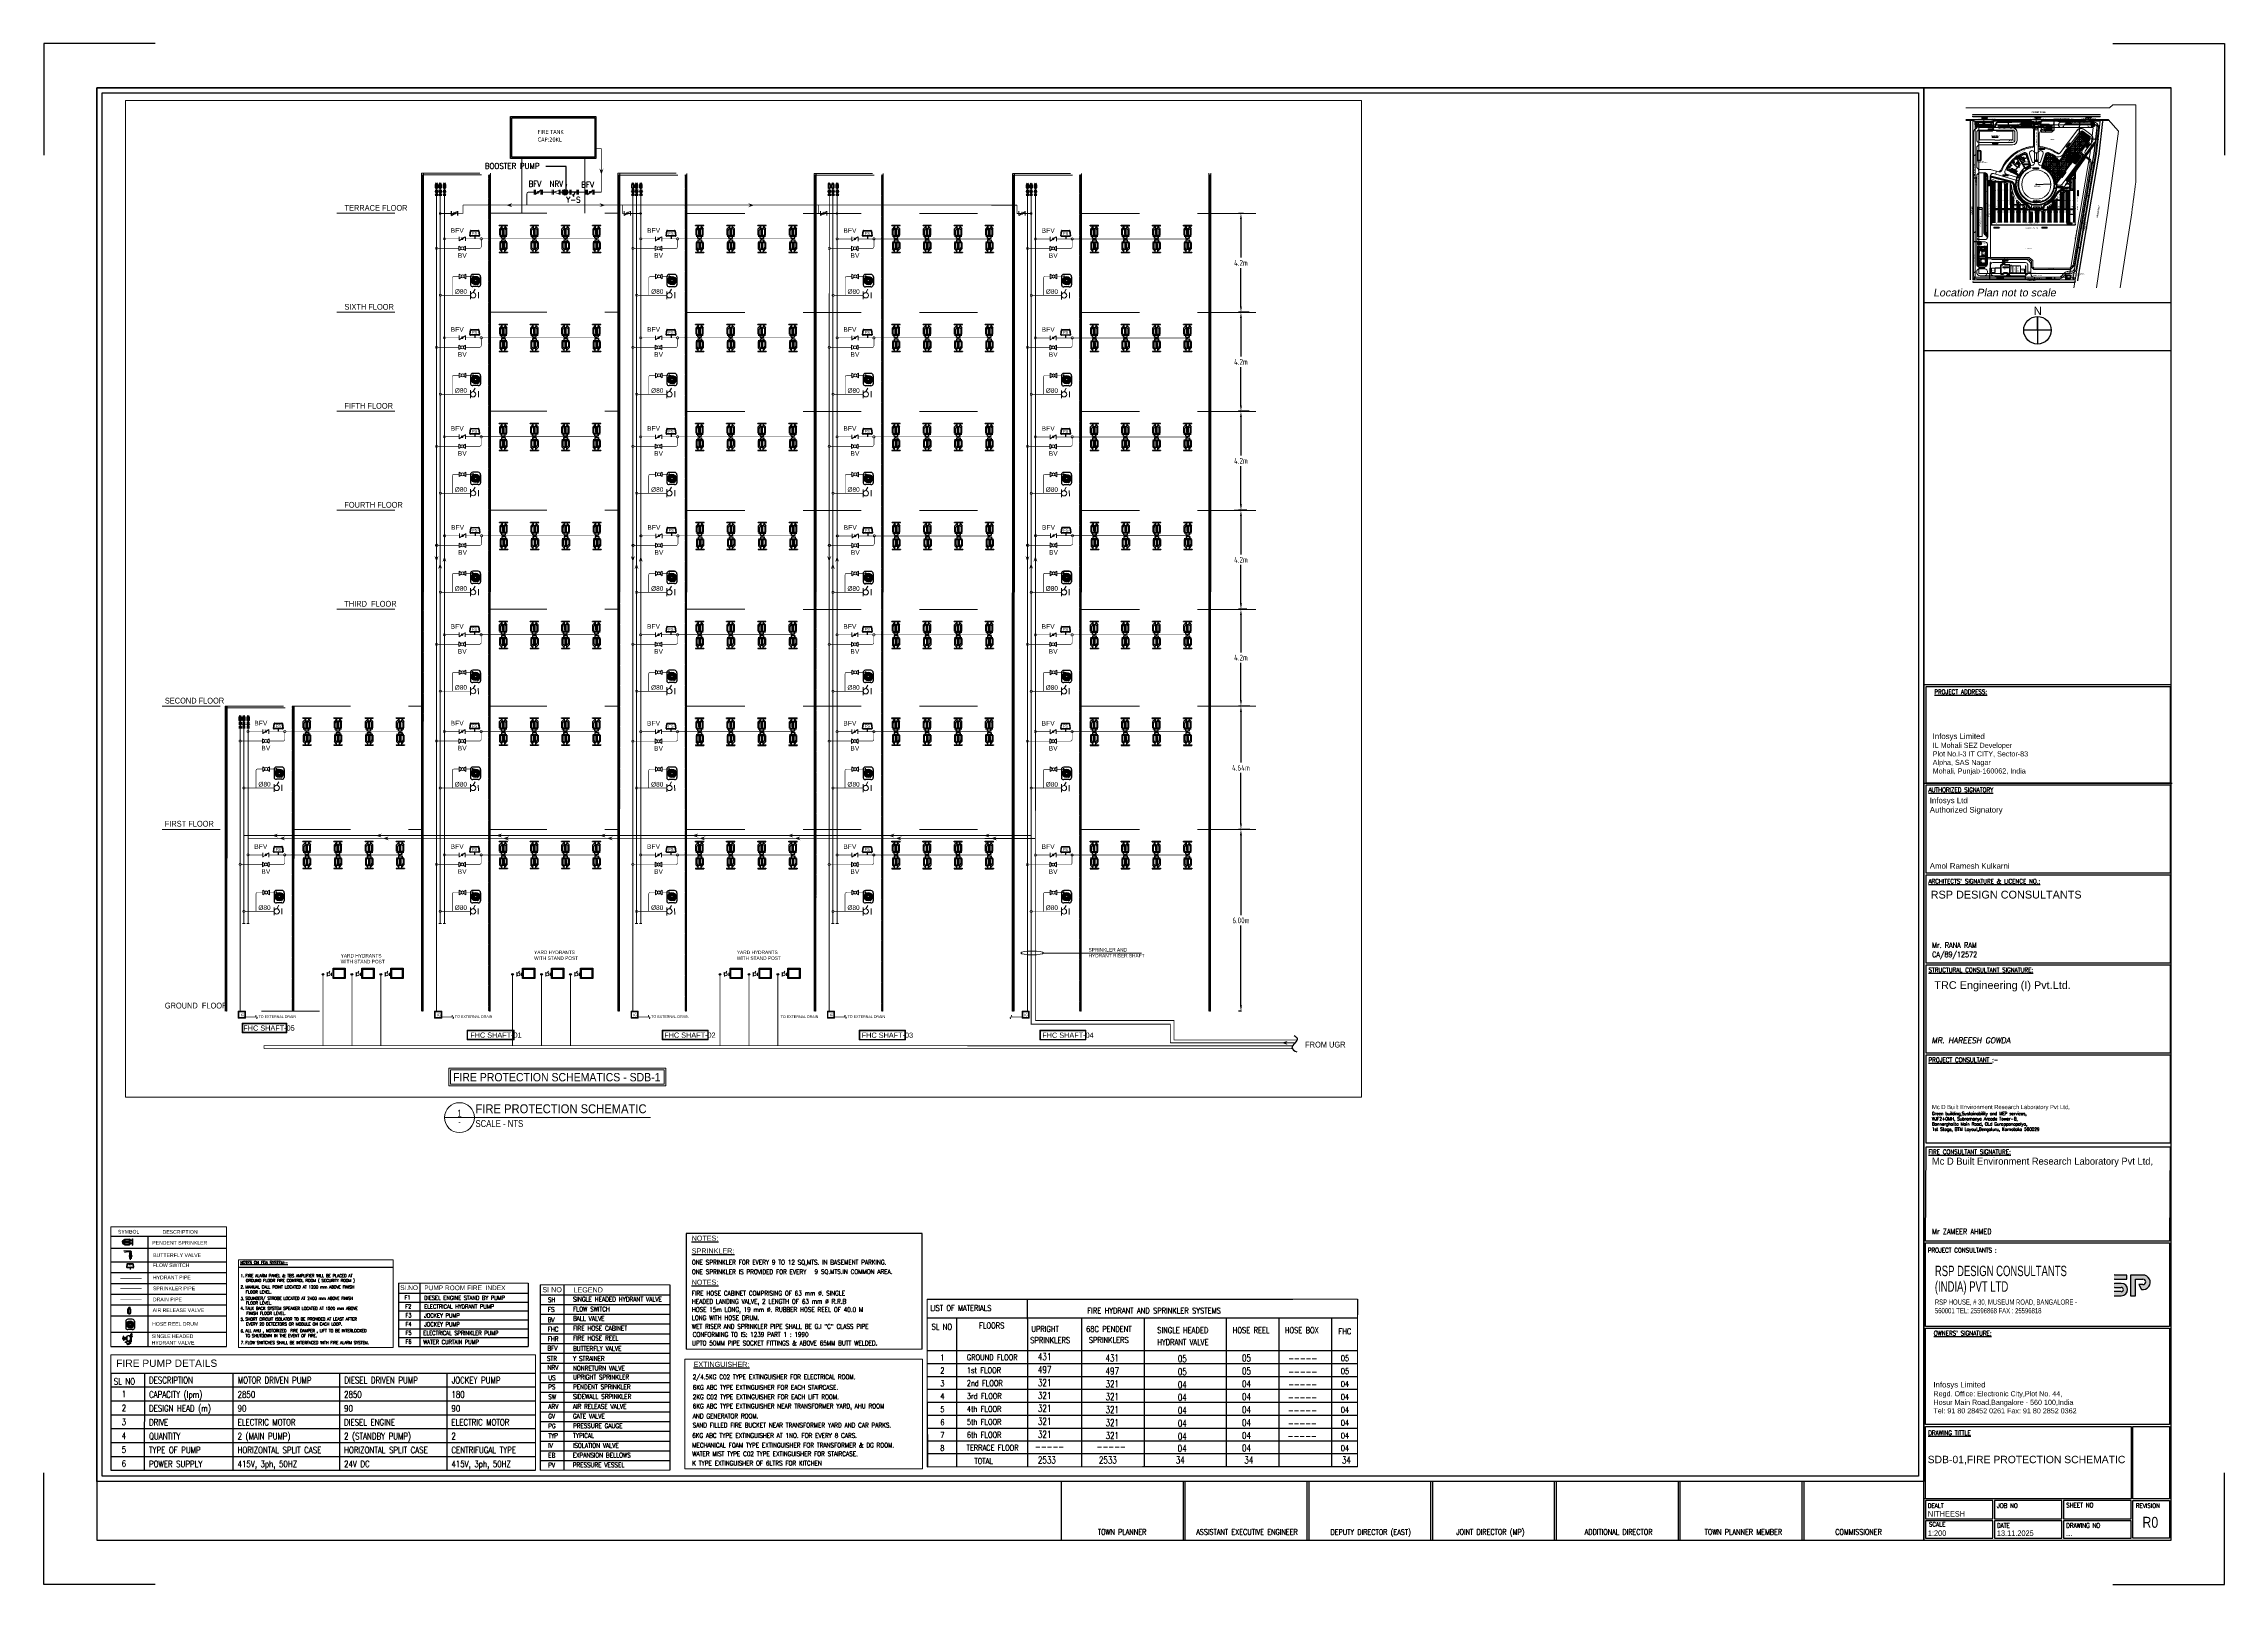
# Paper-space layout 'Layout1' of a CAD drawing. Header units: millimetres. Extents: x -35568 to -34380, y 28818 to 29657.
# The model-space entities are those that its viewports show. They can reach past a viewport. Long polylines and large blocks are cut down to what shows.
import ezdxf
from ezdxf.enums import TextEntityAlignment as Align

# ---------------------------------------------------------------- set-up
doc = ezdxf.new("R2010")
doc.units = ezdxf.units.MM
doc.header["$LTSCALE"] = 2
doc.header["$MEASUREMENT"] = 0
doc.header["$PDMODE"] = 3
doc.header["$PDSIZE"] = 300
for name, pattern in [('( Hidden )', [0.375, 0.25, -0.125]), ('CENTER', [2, 1.25, -0.25, 0.25, -0.25]), ('CENTER2', [1.125, 0.75, -0.125, 0.125, -0.125]), ('CONTINOUS', [0]), ('Dash', [6.35, 3.175, -3.175]), ('DASHDOT', [1, 0.5, -0.25, 0, -0.25]), ('HIDDEN', [0.375, 0.25, -0.125]), ('Overhead', [3.96875, 2.38125, -1.5875])]:
    doc.linetypes.add(name, pattern=pattern)
doc.layers.get('0').update_dxf_attribs({"color": 251})
for name, color, linetype in [('252', 250, 'Continuous'), ('3.First Floor Plan prot$0$Firepro-notes', 7, 'Continuous'), ('3.First Floor Plan prot$0$Firepro-valves', 7, 'Continuous'), ('A-DIM-GRID', 251, 'Continuous'), ('A-FIRE DRIVEWAY', 251, 'Continuous'), ('A-RD', 251, 'Continuous'), ('A-TIT', 251, 'Continuous'), ('A-TITLE', 251, 'Continuous'), ('Center', 8, 'CENTER2'), ('CLGRID', 9, 'CENTER2'), ('DETAILS', 222, 'Continuous'), ('E-FDA', 8, 'Continuous'), ('F-DIM-SPRN', 4, 'Continuous'), ('F-TEXT', 7, 'Continuous'), ('FF-TEXT & DIMENSIONS', 251, 'Continuous'), ('FP-DET', 8, 'Continuous'), ('FP-DRAIN', 13, 'Continuous'), ('FTEXT', 7, 'Continuous'), ('HEAD', 1, 'Continuous'), ('LV -  TEXT', 7, 'Continuous'), ('McD-FIRE-FLOW SWITCH', 6, 'Continuous'), ('McD-FPS -150 DIA', 1, 'DASHDOT'), ('McD-SIGNAGES', 6, 'Continuous'), ('NALA', 251, 'Continuous'), ('P-TEXT', 7, 'Continuous'), ('P-TEXT-PLBG', 7, 'Continuous'), ('RAILING _SCH', 43, 'Continuous'), ('T_TEXT', 251, 'Continuous'), ('TXT', 110, 'Continuous')]:
    doc.layers.add(name, color=color, linetype=linetype)
for name, color, linetype, lineweight in [('A-ANNO-DIMS', 251, 'Continuous', 5), ('A-COLS', 52, 'Continuous', 5), ('A-DETL', 251, 'Continuous', 18), ('A-DETL-MEDM', 251, 'Continuous', 35), ('A-DETL-THIN', 251, 'Continuous', 5), ('A-DOOR', 251, 'Continuous', 5), ('A-DOOR-FRAM', 251, 'Continuous', 18), ('A-DOOR-GLAZ', 31, 'Continuous', 5), ('A-DOOR-HDLN', 251, 'Dash', 18), ('A-DOOR-OPNG', 251, 'Continuous', 25), ('A-FLOR', 251, 'Continuous', 5), ('A-FLOR-HRAL', 251, 'Continuous', 5), ('A-FLOR-LEVL', 51, 'Continuous', 5), ('A-FLOR-PATT', 8, 'Continuous', 5), ('A-GENM', 251, 'Continuous', 5), ('A-GENM-HDLN', 251, 'Dash', 5), ('A-GLAZ', 251, 'Continuous', 5), ('A-GLAZ-CURT', 251, 'Continuous', 5), ('A-GLAZ-CWMG', 251, 'Continuous', 5), ('A-GLAZ-SILL', 251, 'Continuous', 5), ('A-WALL', 251, 'Continuous', 5), ('A-WALL-PATT', 251, 'Continuous', 25), ('C-PRKG', 250, 'Continuous', 5), ('G-ANNO-TEXT', 251, 'Continuous', 5), ('G-ANNO-TTLB', 251, 'Continuous', 5), ('I-WALL', 2, 'Continuous', 5), ('L-SITE-WALL', 31, 'Continuous', 5), ('MCD-FIRE-SANCTION', 7, 'Continuous', 9), ('McD-FIRE-TEXT', 7, 'Continuous', 25), ('McD-HVAC-BFV', 7, 'Continuous', 20), ('McD-TITLE BLOCK', 142, 'Continuous', 25), ('P-SANR-FIXT', 251, 'Continuous', 5), ('PHE-CWS PRM PIPES', 180, 'Continuous', 25), ('PHE-GEN TEXT', 4, 'Continuous', 25), ('PHE-SUMP', 11, 'Continuous', 25), ('Q-CASE', 251, 'Continuous', 5), ('S-COLS', 251, 'Continuous', 5), ('S-STRS', 251, 'Continuous', 5), ('S-STRS-MBND', 251, 'Overhead', 5), ('TITLE', 7, 'Continuous', 20), ('WALL', 251, 'Continuous', 15)]:
    doc.layers.add(name, color=color, linetype=linetype, lineweight=lineweight)
doc.styles.add('3.First Floor Plan prot$0$FP-Text', font='arial.ttf', dxfattribs={"width": 0.9})
doc.styles.add('AMISH', font='arial.ttf', dxfattribs={"width": 0.9})
doc.styles.add('ARIAL', font='arial.ttf')
doc.styles.add('Arial Narrow', font='ARIALN.TTF', dxfattribs={"height": 450})
doc.styles.add('Arial Narrow_1', font='ARIALN.TTF', dxfattribs={"width": 0.8, "height": 1500})
doc.styles.add('Arial Narrow_2', font='ARIALN.TTF', dxfattribs={"width": 0.8, "height": 375})
doc.styles.add('Arial_1', font='arial.ttf', dxfattribs={"width": 0.8, "height": 2})
doc.styles.add('Arial_2', font='arial.ttf', dxfattribs={"width": 0.8, "height": 135})
doc.styles.add('Arial_3', font='arial.ttf', dxfattribs={"height": 150})
doc.styles.add('Arial_6', font='arial.ttf', dxfattribs={"height": 3})
doc.styles.add('Arial_B', font='arialbd.ttf', dxfattribs={"width": 0.8, "height": 2.5})
doc.styles.add('Arial_B_1', font='arialbd.ttf', dxfattribs={"width": 0.8, "height": 309.52381})
doc.styles.add('Arial_B_2', font='arialbd.ttf', dxfattribs={"height": 450})
doc.styles.add('M-FIRE-TEXT DIM', font='isocp.shx', dxfattribs={"width": 0.8})
doc.styles.add('M-PHE-TEXT-01', font='arial.ttf', dxfattribs={"width": 0.8})
doc.styles.add('M-PHE-TEXT-02', font='isocp.shx')
doc.styles.add('ROMAN', font='romans.shx', dxfattribs={"width": 0.8})
doc.styles.add('ROMANS', font='ROMANS.shx', dxfattribs={"oblique": 10, "height": 5})
doc.styles.add('romans1', font='romans.shx', dxfattribs={"width": 0.75})
doc.styles.add('ROMANT', font='romant')
doc.styles.add('Santosh-A', font='tahoma.ttf')
doc.styles.add('SIMPLEX', font='SIMPLEX.shx', dxfattribs={"width": 0.7})
doc.styles.get("Standard").update_dxf_attribs({"font": 'arial.ttf'})
doc.styles.add('TITEL_TEXT', font='ARIALN.TTF', dxfattribs={"width": 0.8})
doc.styles.add('TITILE-ARIAL', font='arial.ttf', dxfattribs={"width": 0.9})
doc.dimstyles.new('M-FIRE-400', dxfattribs={"dimscale": 400, "dimtxt": 2.5, "dimasz": 2.5, "dimexe": 1, "dimexo": 0.8, "dimgap": 1, "dimtad": 1, "dimtih": 1, "dimtoh": 1, "dimdec": 0, "dimzin": 0, "dimdsep": 46, "dimtxsty": 'M-FIRE-TEXT DIM', "dimblk": 'ARCHTICK', "dimcen": 0, "dimdle": 1, "dimclrd": 9, "dimclre": 9, "dimclrt": 2, "dimadec": 0, "dimazin": 0, "dimtfac": 1, "dimtdec": 0, "dimtofl": 0, "dimtmove": 0, "dimatfit": 3, "dimfxl": 1, "dimtolj": 1, "dimtzin": 0, "dimarcsym": 0})
doc.dimstyles.new('RSP_Arrow_-_3_mm', dxfattribs={"dimscale": 304.8, "dimtxt": 1842.175753, "dimasz": 5.905512, "dimexe": 4.724409, "dimexo": 0, "dimgap": 0.393701, "dimtad": 1, "dimjust": 3, "dimdec": 0, "dimrnd": 10, "dimzin": 0, "dimdsep": 46, "dimtxsty": 'Arial Narrow', "dimsah": 1, "dimcen": 0.09, "dimdle": 9.84252, "dimazin": 0, "dimtfac": 1, "dimtdec": 4, "dimtix": 1, "dimtmove": 0, "dimatfit": 2, "dimfxl": 1, "dimtvp": 1, "dimtolj": 1, "dimtzin": 0, "dimarcsym": 2})
doc.dimstyles.new('RSP_DIM_2_5mm__DOT_', dxfattribs={"dimscale": 304.8, "dimtxt": 383.786615, "dimasz": 1.476378, "dimexe": 0.492126, "dimexo": 0.0625, "dimgap": 0, "dimtad": 1, "dimdec": 0, "dimrnd": 5, "dimzin": 0, "dimdsep": 46, "dimtxsty": 'Arial Narrow_2', "dimblk1": 'DOTSMALL', "dimblk2": 'DOTSMALL', "dimsah": 1, "dimcen": 0.09, "dimdle": 0.049213, "dimazin": 0, "dimtfac": 1, "dimtdec": 4, "dimtix": 1, "dimtmove": 0, "dimatfit": 3, "dimfxl": 1.181102, "dimfxlon": 1, "dimtvp": 1, "dimtolj": 1, "dimtzin": 0, "dimarcsym": 2})
doc.dimstyles.new('RSP_DIM_2_5mm__DOT__1', dxfattribs={"dimscale": 304.8, "dimtxt": 383.786615, "dimasz": 1.476378, "dimexe": 0.492126, "dimexo": 0.0625, "dimgap": 0, "dimtad": 1, "dimdec": 0, "dimrnd": 5, "dimzin": 0, "dimdsep": 46, "dimtxsty": 'Arial Narrow_1', "dimblk1": 'DOTSMALL', "dimblk2": 'DOTSMALL', "dimsah": 1, "dimcen": 0.09, "dimdle": 0.049213, "dimazin": 0, "dimtfac": 1, "dimtdec": 4, "dimtix": 1, "dimtmove": 2, "dimatfit": 3, "dimfxl": 1.181102, "dimfxlon": 1, "dimtvp": 1, "dimtolj": 1, "dimtzin": 0, "dimarcsym": 2})
doc.dimstyles.new('RSP_DIM_2_5mm__DOT__feet', dxfattribs={"dimscale": 304.8, "dimtxt": 1535.14646, "dimasz": 5.905512, "dimexe": 1.968504, "dimexo": 0.0625, "dimgap": 0, "dimtad": 1, "dimlfac": 0.001, "dimrnd": 0.01, "dimzin": 0, "dimdsep": 46, "dimtxsty": 'Arial Narrow_1', "dimblk1": 'DOTSMALL', "dimblk2": 'DOTSMALL', "dimsah": 1, "dimcen": 0.09, "dimdle": 0.19685, "dimazin": 0, "dimtfac": 1, "dimtdec": 4, "dimtix": 1, "dimtmove": 0, "dimatfit": 3, "dimfxl": 4.724409, "dimfxlon": 1, "dimtvp": 1, "dimtolj": 1, "dimtzin": 0, "dimarcsym": 2})
doc.dimstyles.new('RSP_DIM_3_5mm__DOT__2', dxfattribs={"dimscale": 304.8, "dimtxt": 2149.205045, "dimasz": 5.905512, "dimexe": 1.968504, "dimexo": 0.0625, "dimgap": 0, "dimtad": 1, "dimdec": 0, "dimrnd": 5, "dimzin": 0, "dimdsep": 46, "dimtxsty": 'Arial Narrow_2', "dimblk1": 'DOTSMALL', "dimblk2": 'DOTSMALL', "dimsah": 1, "dimcen": 0.09, "dimdle": 0.19685, "dimazin": 0, "dimtfac": 1, "dimtdec": 4, "dimtix": 1, "dimtmove": 0, "dimatfit": 3, "dimfxl": 4.724409, "dimfxlon": 1, "dimtvp": 1, "dimtolj": 1, "dimtzin": 0, "dimarcsym": 2})
doc.dimstyles.new('RSP_DIM_3mm__DOT_', dxfattribs={"dimscale": 304.8, "dimtxt": 1842.175753, "dimasz": 5.905512, "dimexe": 1.968504, "dimexo": 0.0625, "dimgap": 0, "dimtad": 1, "dimdec": 0, "dimrnd": 5, "dimzin": 0, "dimdsep": 46, "dimtxsty": 'Arial Narrow', "dimblk1": 'DOTSMALL', "dimblk2": 'DOTSMALL', "dimsah": 1, "dimcen": 0.09, "dimdle": 0.19685, "dimazin": 0, "dimtfac": 1, "dimtdec": 4, "dimtix": 1, "dimtmove": 0, "dimatfit": 3, "dimfxl": 4.724409, "dimfxlon": 1, "dimtvp": 1, "dimtolj": 1, "dimtzin": 0, "dimarcsym": 2})
doc.dimstyles.new('RSP_DIM_3mm__DOT__1', dxfattribs={"dimscale": 304.8, "dimtxt": 1842.175753, "dimasz": 5.905512, "dimexe": 1.968504, "dimexo": 0.0625, "dimgap": 0, "dimtad": 1, "dimdec": 0, "dimrnd": 5, "dimzin": 0, "dimdsep": 46, "dimtxsty": 'Arial Narrow', "dimblk1": 'DOTSMALL', "dimblk2": 'DOTSMALL', "dimsah": 1, "dimcen": 0.09, "dimdle": 0.19685, "dimazin": 0, "dimtfac": 1, "dimtdec": 4, "dimtix": 1, "dimtmove": 2, "dimatfit": 3, "dimfxl": 4.724409, "dimfxlon": 1, "dimtvp": 1, "dimtolj": 1, "dimtzin": 0, "dimarcsym": 2})
pattern_1 = [(45, (0, -300000), (-754.3415, 754.3415), []), (45, (0, -298857), (-754.3415, 754.3415), [])]
pattern_2 = [(45, (0, -300000), (-336.7596, 336.7596), []), (135, (0, -300000), (-336.7596, -336.7596), [])]
pattern_3 = [(315, (-304350, -584069.7), (505.1394, 505.1394), []), (315, (-304013.2, -584069.7), (505.1394, 505.1394), [])]
pattern_4 = [(315, (-304350, -584069.7), (636.3961, 636.3961), []), (225, (-304350, -584069.7), (636.3961, -636.3961), [])]
pattern_5 = [(315, (-304350, -584069.7), (754.3415, 754.3415), []), (315, (-304350, -585212.7), (754.3415, 754.3415), [])]
pattern_6 = [(225, (-304350, -584069.7), (212.13203, -212.13203), [])]
pattern_7 = [(315, (-304350, -584069.7), (424.26407, 424.26407), [])]
pattern_8 = [(45, (-304350, -584069.7), (-505.1394, 505.1394), []), (45, (-304013.2, -584069.7), (-505.1394, 505.1394), [])]
pattern_9 = [(45, (-304350, -584069.7), (-636.3961, 636.3961), [])]
pattern_10 = [(45, (-304350, -584069.7), (-636.3961, 636.3961), []), (135, (-304350, -584069.7), (-636.3961, -636.3961), [])]
pattern_11 = [(135, (-304350, -584069.7), (-212.13203, -212.13203), [])]

# ---------------------------------------------------------------- blocks, each defined once
blk = doc.blocks.new('*U22')
at = {"color": 4}
for p, q in [((-7.5, 0), (7.5, 0)), ((7.5, 0), (96.4, 0))]:
    blk.add_line(p, q, dxfattribs=at)
blk.add_circle((0, 0), 7.54, dxfattribs=at)
at = {"style": 'M-PHE-TEXT-02', "width": 0.8}
blk.add_attdef('NUMBER', text='', height=3.5, dxfattribs=at).set_placement((0, 2.3), align=Align.MIDDLE)
for tag, p, height in [('TITLE', (8, 2.3), 4.5), ('SCALE', (8, -4.7), 3.5)]:
    blk.add_attdef(tag, p, '', height=height, dxfattribs=at)
at = {"color": 1, "style": 'M-PHE-TEXT-02', "width": 0.8}
blk.add_attdef('DWG-NO', text='', height=2.5, dxfattribs=at).set_placement((0, -2.3), align=Align.MIDDLE)
blk = doc.blocks.new('A$Cb1c9eab9')
at = {"layer": 'A-TITLE', "color": 7}
for p, q in [((-30, 15.7), (-30, 0.7)), ((-22.5, 8.2), (-37.5, 8.2))]:
    blk.add_line(p, q, dxfattribs=at)
at = {"layer": 'A-TITLE', "color": 7, "const_width": 0.985}
blk.add_lwpolyline([(-30, 8.2), (-30, 15.7)], dxfattribs=at)
at = {"layer": 'A-TITLE', "color": 7}
blk.add_circle((-30, 8.2), 7.5, dxfattribs=at)
at = {"layer": 'A-TITLE', "color": 7, "style": 'TITILE-ARIAL'}
blk.add_text('N', height=4.5, dxfattribs=at).set_placement((-32.1, 16.6))
blk = doc.blocks.new('A$Cc614b2b4')
at = {"layer": 'T_TEXT', "color": 7, "insert": (2.8, -41), "char_height": 4.5, "width": 115.363, "attachment_point": 4, "style": 'TITEL_TEXT'}
blk.add_mtext('{\\H0.90247x;\\W0.95;Mc D Built Environment Research Laboratory Pvt Ltd\\fArial|b0|i0|c0|p34;,\\P\\Fromand|c0;\\H0.73333x;Green building,Sustainability and MEP services,\\PWJF2+QMH, Subramanya Arcade Tower-B,\\PBannerghatta Main Road, OLd Gurappanapalya,\\P1st Stage, BTM Layout,Bengaluru, Karnataka 560029}', dxfattribs=at)
blk = doc.blocks.new('SANCTION TITTLE')
at = {"layer": 'McD-TITLE BLOCK'}
h = blk.add_hatch(color=7, dxfattribs=at)
edge = h.paths.add_edge_path()
edge.add_line((1139.4, -672.2), (1146.2, -672.2))
edge.add_arc((1146.2, -676.1), 3.95, -101.4641, 90, ccw=False)
edge.add_line((1145.4, -680), (1144, -677.4))
edge.add_line((1144, -677.4), (1146.2, -677.4))
edge.add_arc((1146.2, -675.9), 1.49, 270, 450)
edge.add_line((1146.2, -674.4), (1142.1, -674.4))
edge.add_line((1142.1, -674.4), (1142.1, -683.5))
edge.add_line((1142.1, -683.5), (1139.4, -683.5))
edge.add_line((1139.4, -683.5), (1139.4, -672.2))
edge = h.paths.add_edge_path()
edge.add_arc((1134.4, -680.1), 3.4, -90, 90, ccw=False)
edge.add_line((1134.4, -683.5), (1127.6, -683.5))
edge.add_line((1127.6, -683.5), (1127.6, -681.2))
edge.add_line((1127.6, -681.2), (1134.4, -681.2))
edge.add_arc((1134.4, -680.1), 1.15, 270, 450)
edge.add_line((1134.4, -678.9), (1130.6, -678.9))
edge.add_arc((1130.6, -675.5), 3.37, 90, 270, ccw=False)
edge.add_line((1130.6, -672.2), (1137.4, -672.2))
edge.add_line((1137.4, -672.2), (1137.4, -674.4))
edge.add_line((1137.4, -674.4), (1130.6, -674.4))
edge.add_arc((1130.6, -675.6), 1.14, 90, 270)
edge.add_line((1130.6, -676.7), (1134.4, -676.7))
edge = h.paths.add_edge_path()
edge.add_line((1118, -683.5), (1115.2, -683.5))
edge.add_line((1115.2, -683.5), (1115.2, -672.2))
edge.add_line((1115.2, -672.2), (1121.6, -672.2))
edge.add_arc((1121.6, -676), 3.86, -53.6568, 90, ccw=False)
edge.add_line((1123.9, -679.1), (1126.3, -683.5))
edge.add_line((1126.3, -683.5), (1123.2, -683.5))
edge.add_line((1123.2, -683.5), (1119.8, -677.4))
edge.add_line((1119.8, -677.4), (1121.5, -677.4))
edge.add_arc((1121.5, -675.9), 1.51, 270, 450)
edge.add_line((1121.5, -674.4), (1118, -674.4))
edge.add_line((1118, -674.4), (1118, -683.5))
at = {"color": 142, "linetype": 'Continuous'}
for p, q in [((1026.6, -24.1), (1161.7, -24.1)), ((1026.6, -141.3), (1161.7, -141.3)), ((1026.5, -167.5), (1161.7, -167.5)), ((622.1, -784.8), (555.5, -784.8)), ((555.5, -784.8), (555.5, -816.9)), ((622.1, -784.8), (622.1, -816.9)), ((689.7, -784.8), (623.1, -784.8)), ((623.1, -784.8), (623.1, -816.9)), ((689.7, -784.8), (689.7, -816.9)), ((757.2, -784.8), (690.7, -784.8)), ((690.7, -784.8), (690.7, -816.9)), ((757.2, -784.8), (757.2, -816.9)), ((824.8, -784.8), (758.3, -784.8)), ((758.3, -784.8), (758.3, -816.9)), ((824.8, -784.8), (824.8, -816.9)), ((892.4, -784.8), (825.8, -784.8)), ((825.8, -784.8), (825.8, -816.9)), ((892.4, -784.8), (892.4, -816.9)), ((1026.6, -784.8), (893.4, -784.8)), ((893.4, -784.8), (893.4, -816.9)), ((960, -784.8), (960, -816.9)), ((961, -784.8), (961, -816.9)), ((1026.6, -793.9), (1026.6, -816.9)), ((555.5, -816.9), (622.1, -816.9)), ((623.1, -816.9), (689.7, -816.9)), ((690.7, -816.9), (757.2, -816.9)), ((758.3, -816.9), (892.4, -816.9)), ((893.4, -816.9), (1026.6, -816.9))]:
    blk.add_line(p, q, dxfattribs=at)
for points in [[(60.9, 0), (0, 0), (0, -60.9)], [(1129.8, 0), (1190.7, 0), (1190.7, -60.9)], [(1026.6, -349.8), (1161.7, -349.8)], [(1027, -403.6), (1162.1, -403.6)], [(60.9, -841), (0, -841), (0, -780.1)], [(1129.8, -841), (1190.7, -841), (1190.7, -780.1)]]:
    blk.add_lwpolyline(points, dxfattribs=at)
for points in [[(31.9, -26.9), (1023.7, -26.9), (1023.7, -782), (31.9, -782)], [(1161, -403.6), (1027.9, -403.6), (1027.9, -351), (1161, -351)], [(1161.1, -452.8), (1027.9, -452.8), (1027.9, -404.6), (1161.1, -404.6)], [(1161.1, -501.9), (1027.9, -501.9), (1027.9, -453.8), (1161.1, -453.8)], [(1161.1, -551), (1027.9, -551), (1027.9, -502.9), (1161.1, -502.9)], [(1161.1, -600.2), (1027.9, -600.2), (1027.9, -552), (1161.1, -552)], [(1160.7, -653.6), (1027.5, -653.6), (1027.9, -602.2), (1161.1, -602.2)], [(1160.7, -753.8), (1027.5, -753.8), (1027.5, -701.2), (1160.7, -701.2)], [(1139.7, -754.8), (1139.7, -794.3), (1027.5, -794.3), (1027.5, -754.8)], [(1140.7, -754.8), (1160.7, -754.8), (1160.7, -794.3), (1140.7, -794.3)], [(1064.2, -795.3), (1027.5, -795.3), (1027.5, -805.3), (1064.2, -805.3)], [(1101.9, -805.3), (1101.9, -795.3), (1065.2, -795.3), (1065.2, -805.3)], [(1139.7, -795.3), (1102.9, -795.3), (1102.9, -805.3), (1139.7, -805.3)], [(1140.7, -795.3), (1160.7, -795.3), (1160.7, -815.8), (1140.7, -815.8)], [(1064.2, -806.3), (1027.5, -806.3), (1027.5, -815.8), (1064.2, -815.8)], [(1101.9, -815.8), (1101.9, -806.3), (1065.2, -806.3), (1065.2, -815.8)], [(1139.7, -806.3), (1102.9, -806.3), (1102.9, -815.8), (1139.7, -815.8)]]:
    blk.add_lwpolyline(points, close=True, dxfattribs=at)
at = {"layer": 'McD-TITLE BLOCK', "color": 7}
for p, q in [((1121.6, -672.2), (1115.2, -672.2)), ((1115.2, -672.2), (1115.2, -683.5)), ((1118, -683.5), (1118, -674.4)), ((1118, -674.4), (1121.5, -674.4)), ((1121.5, -677.4), (1119.8, -677.4)), ((1119.8, -677.4), (1123.2, -683.5)), ((1137.4, -672.2), (1130.6, -672.2)), ((1130.6, -674.4), (1137.4, -674.4)), ((1134.4, -676.7), (1130.6, -676.7)), ((1137.4, -674.4), (1137.4, -672.2)), ((1139.4, -672.2), (1139.4, -683.5)), ((1146.2, -672.2), (1139.4, -672.2)), ((1142.1, -683.5), (1142.1, -674.4)), ((1142.1, -674.4), (1146.2, -674.4)), ((1146.2, -677.4), (1144, -677.4)), ((1144, -677.4), (1145.4, -680)), ((1115.2, -683.5), (1118, -683.5)), ((1123.2, -683.5), (1126.3, -683.5)), ((1126.3, -683.5), (1123.9, -679.1)), ((1134.4, -681.2), (1127.6, -681.2)), ((1127.6, -681.2), (1127.6, -683.5)), ((1127.6, -683.5), (1134.4, -683.5)), ((1130.6, -678.9), (1134.4, -678.9)), ((1139.4, -683.5), (1142.1, -683.5))]:
    blk.add_line(p, q, dxfattribs=at)
for centre, radius, start, end in [((1121.5, -675.9), 1.51, 270, 90), ((1121.6, -676), 3.86, 306.3432, 90), ((1130.6, -675.5), 3.37, 90, 270), ((1130.6, -675.6), 1.14, 90, 270), ((1134.4, -680.1), 3.4, 270, 90), ((1146.2, -676.1), 3.95, 258.5359, 90), ((1146.2, -675.9), 1.49, 270, 90), ((1134.4, -680.1), 1.15, 270, 90)]:
    blk.add_arc(centre, radius, start, end, dxfattribs=at)
at = {"layer": 'A-FIRE DRIVEWAY', "color": 7, "ltscale": 500, "true_color": 0xffffff, "xscale": 0.574205196401433, "yscale": 0.574205196401433, "zscale": 0.574205196401433}
blk.add_blockref('A$Cc614b2b4', (1029.4, -563.1), dxfattribs=at)
at = {"layer": 'NALA', "ltscale": 100}
blk.add_blockref('A$Cb1c9eab9', (1118.6, -164.7), dxfattribs=at)
at = {"color": 4, "linetype": 'Continuous', "style": 'ROMANS'}
for s, height, width, p in [('%%UPROJECT ADDRESS:', 2.504, 0.8, (1032.3, -355.1)), ('%%UAUTHORIZED SIGNATORY', 2.504, 0.8, (1029.1, -408.6)), ("%%UARCHITECTS' SIGNATURE & LICENCE NO.:", 2.504, 0.8, (1029.1, -458.5)), ('CA/89/12572', 3.004, 0.7, (1031.1, -498.7)), ('Mr. RANA RAM', 3.004, 0.7, (1031.1, -493.6)), ('%%USTRUCTURAL CONSULTANT SIGNATURE:', 2.504, 0.8, (1029.1, -506.9)), ('%%UPROJECT CONSULTANT %%U:-', 2.504, 0.8, (1029.1, -556)), ('%%UFIRE CONSULTANT SIGNATURE:', 2.504, 0.8, (1029.1, -606.2)), ('Mr ZAMEER AHMED', 3.004, 0.7, (1031.1, -649.9)), ("%%UOWNERS' SIGNATURE:", 2.504, 0.8, (1032, -705.2)), ('%%UDRAWING TITTLE', 2.504, 0.8, (1029, -759.6)), ('DEALT', 2.5, 0.8, (1028.7, -799.3)), ('JOB NO', 2.5, 0.8, (1066.5, -799.3)), ('SHEET NO', 2.5, 0.8, (1104.3, -799)), ('REVISION', 2.5, 0.8, (1142.3, -799.3)), ('SCALE', 2.5, 0.8, (1029.3, -809.5)), ('DATE', 2.5, 0.8, (1066.5, -810.1)), ('DRAWING NO', 2.5, 0.8, (1104.3, -810.1)), ('TOWN PLANNER', 3.004, 0.7, (575.6, -813.9)), ('ASSISTANT EXECUTIVE ENGINEER', 3.004, 0.7, (629.3, -813.9)), ('DEPUTY DIRECTOR (EAST)', 3.004, 0.7, (702.6, -814)), ('JOINT DIRECTOR (MP)', 3.004, 0.7, (771.3, -813.9)), ('ADDITIONAL DIRECTOR', 3.004, 0.7, (841.4, -813.9)), ('TOWN PLANNER MEMBER', 3.004, 0.7, (906.9, -813.9)), ('COMMISSIONER', 3.004, 0.7, (978.2, -813.9))]:
    blk.add_text(s, height=height, dxfattribs=dict(at, width=width)).set_placement(p)
at = {"color": 4, "linetype": 'Continuous', "insert": (1030.8, -542.6), "char_height": 3, "width": 91.807, "attachment_point": 1, "style": 'ROMANS'}
blk.add_mtext('MR. HAREESH GOWDA', dxfattribs=at)
at = {"layer": 'A-RD', "color": 7, "linetype": 'Continuous', "attachment_point": 4, "style": 'ARIAL'}
for s, insert, char_height, width in [('{\\H0.94417x;Infosys Limited\\P\\H0.91667x;IL Mohali SEZ Developer\\PPlot No.I-3 IT CITY, Sector-83\\PAlpha, SAS Nagar\\PMohali, Punjab-160062, India}', (1031.4, -387.9), 3.231, 56.494), ('Infosys Ltd\\PAuthorized Signatory\\P\\P\\P \\P\\P\\PAmol Ramesh Kulkarni', (1029.8, -431), 3.069, 116.037), ('{\\H0.94417x;Infosys Limited\\P\\H0.91667x;Regd. Office: Electronic City,Plot No. 44, \\PHosur Main Road,Bangalore - 560 100,India\\PTel: 91 80 28452 0261 Fax: 91 80 2852 0362}', (1031.8, -739.1), 3.231, 122.145)]:
    blk.add_mtext(s, dxfattribs=dict(at, insert=insert, char_height=char_height, width=width))
at = {"layer": 'A-TIT', "lineweight": 13, "insert": (1031.7, -133.8), "char_height": 4.186, "attachment_point": 1, "style": 'ROMANS'}
blk.add_mtext_dynamic_manual_height_columns('{\\fArial|b0|i0|c0|p34;Location Plan not to scale }', width=121.723, gutter_width=31.4, heights=[0], dxfattribs=at)
at = {"layer": 'G-ANNO-TTLB', "color": 7, "char_height": 4.247, "attachment_point": 1, "style": 'Arial_6'}
for s, insert, width in [('TRC Engineering (I) Pvt.Ltd.', (1032.3, -511.8), 91.939), ('{\\H0.90247x;\\W0.95;Mc D Built Environment Research Laboratory Pvt Ltd\\fArial|b0|i0|c0|p34;,}', (1031, -608.1), 122.495)]:
    blk.add_mtext(s, dxfattribs=dict(at, insert=insert, width=width))
at = {"layer": 'McD-TITLE BLOCK', "color": 7, "insert": (1032.6, -667.1), "char_height": 5.663, "width": 94.956, "attachment_point": 1, "style": 'TITEL_TEXT', "bg_fill": 2}
blk.add_mtext('RSP DESIGN CONSULTANTS ', dxfattribs=at)
at = {"color": 4, "linetype": 'Continuous', "style": 'ROMANS', "width": 0.8}
blk.add_text('PROJECT CONSULTANTS :', height=2.504, dxfattribs=at).set_placement((1028.7, -659.9))
at = {"layer": 'McD-TITLE BLOCK', "color": 7, "insert": (1032.6, -675.6), "char_height": 5.663, "width": 94.956, "attachment_point": 1, "style": 'TITEL_TEXT', "bg_fill": 2}
blk.add_mtext('(INDIA) PVT LTD', dxfattribs=at)
at = {"layer": 'McD-TITLE BLOCK', "color": 7, "insert": (1032.6, -685.5), "char_height": 2.832, "width": 69.712, "attachment_point": 1, "style": 'TITEL_TEXT', "bg_fill": 2}
blk.add_mtext('RSP HOUSE, # 30, MUSEUM ROAD, BANGALORE - 560001 TEL: 25596868 FAX : 25596818  ', dxfattribs=at)
at = {"color": 142, "linetype": 'Continuous'}
blk.add_line((1026.6, -816.9), (1026.6, -24.1), dxfattribs=at)
for points in [[(29, -816.9), (1161.7, -816.9), (1161.7, -24.1), (29, -24.1)], [(29, -24.1), (1026.6, -24.1), (1026.6, -784.8), (29, -784.8)], [(1160.7, -700.2), (1027.5, -700.2), (1027.5, -654.6), (1160.7, -654.6)]]:
    blk.add_lwpolyline(points, close=True, dxfattribs=at)
at = {"layer": 'G-ANNO-TTLB', "color": 7, "insert": (1030.3, -462.4), "char_height": 4.247, "width": 91.939, "attachment_point": 1, "style": 'Arial_6', "bg_fill": 2}
blk.add_mtext('RSP DESIGN CONSULTANTS ', dxfattribs=at)
blk = doc.blocks.new('TIT-SAN-A1 - text')
at = {"color": 6, "linetype": 'Continuous', "style": 'ROMANS', "width": 0.8}
for tag, p in [('R4', (688.6, 249)), ('01.01.2002', (700.9, 251.8)), ('LINE9', (723.7, 251.9)), ('LINE10', (723.7, 248)), ('XXX', (790.5, 251.9)), ('XXX', (805.2, 251.9)), ('R3', (688.6, 240.7)), ('01.01.2002', (700.9, 243.5)), ('LINE7', (723.7, 243.6)), ('LINE8', (723.7, 239.7)), ('XXX', (790.5, 243.6)), ('XXX', (805.2, 243.6)), ('R2', (688.6, 232.4)), ('R1', (688.6, 224.1)), ('01.01.2002', (700.9, 235.2)), ('01.01.2002', (700.9, 226.9)), ('LINE5', (723.7, 235.3)), ('LINE6', (723.7, 231.4)), ('LINE3', (723.7, 227)), ('XXX', (790.5, 235.3)), ('XXX', (790.5, 227)), ('XXX', (805.2, 235.3)), ('XXX', (805.2, 227)), ('R0', (688.6, 215.8)), ('01.01.2002', (700.9, 218.6)), ('LINE4', (723.7, 223.1)), ('LINE1', (723.7, 218.7)), ('LINE2', (723.7, 214.8)), ('XXX', (790.5, 218.7)), ('XXX', (805.2, 218.7))]:
    blk.add_attdef(tag, p, '', height=2, dxfattribs=at)
at = {"color": 7, "linetype": 'Continuous', "style": 'ARIAL', "width": 0.8}
for tag, height, p in [('BLOCK-NO', 4.5, (742.2, 72.3)), ('A', 6, (809.2, 47.9))]:
    blk.add_attdef(tag, text='', height=height, dxfattribs=at).set_placement(p, align=Align.MIDDLE_CENTER)
blk.add_attdef('DRAWINGTITLE', text='', height=4.5, dxfattribs=at).set_placement((742.4, 64.6), align=Align.MIDDLE)
for tag, p in [('1', (687.7, 51)), ('2', (763.2, 51)), ('3', (687.7, 40.5)), ('4', (725.4, 40.5)), ('5', (763.2, 40.5))]:
    blk.add_attdef(tag, p, '', height=3, dxfattribs=at)
blk = doc.blocks.new('M_Concrete-Square-Column - 800_800-872498-MASTER PLAN - PH-1')
at = {"layer": 'S-COLS'}
blk.add_hatch(color=256, dxfattribs=at).paths.add_polyline_path([(-400, -400), (400, -400), (400, 400), (-400, 400)])
for p, q in [((400, 400), (-400, 400)), ((-400, 400), (-400, -400)), ((400, -400), (400, 400)), ((-400, -400), (400, -400))]:
    blk.add_line(p, q, dxfattribs=at)
blk = doc.blocks.new('M_Concrete-Square-Column - 800_800-1798669-MASTER PLAN - PH-1')
at = {"layer": 'S-COLS'}
blk.add_hatch(color=256, dxfattribs=at).paths.add_polyline_path([(-400, -400), (400, -400), (400, 400), (-400, 400), (-400, -191)])
for p, q in [((400, 400), (-400, 400)), ((-400, 400), (-400, -400)), ((400, -400), (400, 400)), ((-400, -400), (400, -400))]:
    blk.add_line(p, q, dxfattribs=at)
blk = doc.blocks.new('System Panel - VISION PANEL - TYPE - 2-1400587-MASTER PLAN - PH-1')
at = {"layer": 'A-GLAZ-CURT'}
for p, q in [((613, 0), (-613, 0)), ((-613, 0), (-613, -12)), ((613, -12), (613, 0)), ((-613, -12), (613, -12))]:
    blk.add_line(p, q, dxfattribs=at)
blk = doc.blocks.new('System Panel - VISION PANEL - TYPE - 2-1400651-MASTER PLAN - PH-1')
at = {"layer": 'A-GLAZ-CURT'}
for p, q in [((613, 0), (-613, 0)), ((-613, 0), (-613, -12)), ((613, -12), (613, 0)), ((-613, -12), (613, -12))]:
    blk.add_line(p, q, dxfattribs=at)
blk = doc.blocks.new('Rectangular Mullion - 100 x 200mm-1400590-MASTER PLAN - PH-1')
at = {"layer": 'A-GLAZ-CWMG'}
for p, q in [((-100, 0), (0, 0)), ((-100, -200), (-100, 0)), ((0, -200), (-100, -200)), ((0, 0), (0, -200))]:
    blk.add_line(p, q, dxfattribs=at)
blk = doc.blocks.new('Rectangular Mullion - 100 x 200mm-1400593-MASTER PLAN - PH-1')
at = {"layer": 'A-GLAZ-CWMG'}
for p, q in [((0, 0), (-100, 0)), ((-100, 0), (-100, -200)), ((-100, -200), (0, -200)), ((0, -200), (0, 0))]:
    blk.add_line(p, q, dxfattribs=at)
blk = doc.blocks.new('Rectangular Mullion - 100 x 200mm-1400653-MASTER PLAN - PH-1')
at = {"layer": 'A-GLAZ-CWMG'}
for p, q in [((-50, 0), (50, 0)), ((-50, -200), (-50, 0)), ((50, -200), (-50, -200)), ((50, 0), (50, -200))]:
    blk.add_line(p, q, dxfattribs=at)
blk = doc.blocks.new('Rectangular Mullion - 100 x 200mm-1397685-MASTER PLAN - PH-1')
at = {"layer": 'A-GLAZ-CWMG'}
for p, q in [((-50, 0), (50, 0)), ((-50, -200), (-50, 0)), ((50, -200), (-50, -200)), ((50, 0), (50, -200))]:
    blk.add_line(p, q, dxfattribs=at)
blk = doc.blocks.new('Revolving_Door_722 - Revolving_Door_722-1400594-MASTER PLAN - PH-1')
at = {"layer": 'A-DOOR-FRAM'}
for p, q in [((-875, 686), (-914, 718)), ((-818, 723), (-782, 759)), ((-733, 638), (-818, 723)), ((-818, 723), (-72, -23)), ((-782, 759), (-697, 674)), ((-770, 862), (-738, 823)), ((-753, 841), (-737, 824)), ((-697, 674), (-733, 638)), ((-152, 129), (-697, 674)), ((-159, 123), (-123, 159)), ((-72, 36), (-159, 123)), ((-123, 159), (-36, 72)), ((-36, 72), (-72, 36)), ((-62, -14), (-36, 13)), ((-36, 13), (-55, 32)), ((768, 804), (36, 72)), ((36, 72), (123, 159)), ((72, 36), (36, 72)), ((62, 14), (36, -13)), ((72, 36), (704, 668)), ((159, 123), (72, 36)), ((818, -723), (72, 23)), ((123, 159), (159, 123)), ((697, 674), (782, 759)), ((733, 638), (697, 674)), ((818, 723), (733, 638)), ((737, 824), (742, 830)), ((738, 834), (770, 873)), ((782, 759), (818, 723)), ((789, 753), (805, 769)), ((914, 718), (875, 686)), ((-914, -718), (-875, -686)), ((-818, -723), (-733, -638)), ((-782, -759), (-818, -723)), ((-789, -753), (-805, -769)), ((-697, -674), (-782, -759)), ((-738, -834), (-770, -873)), ((-768, -804), (-36, -72)), ((-737, -824), (-742, -830)), ((-733, -638), (-697, -674)), ((-72, -36), (-704, -668)), ((-159, -123), (-72, -36)), ((-123, -159), (-159, -123)), ((-36, -72), (-123, -159)), ((-72, -36), (-36, -72)), ((36, -13), (55, -32)), ((36, -72), (72, -36)), ((123, -159), (36, -72)), ((72, -36), (159, -123)), ((159, -123), (123, -159)), ((152, -129), (697, -674)), ((697, -674), (733, -638)), ((782, -759), (697, -674)), ((733, -638), (818, -723)), ((754, -843), (737, -824)), ((770, -863), (738, -823)), ((818, -723), (782, -759)), ((875, -686), (914, -718))]:
    blk.add_line(p, q, dxfattribs=at)
for centre, radius, start, end in [((0, 0), 1156, 141.859048, 218.135798), ((0, 0), 1105, 131.821957, 223.670412), ((-72, 20), 1094, 129.653226, 140.346774), ((-67, 14), 1051, 129.683725, 140.276444), ((0, 0), 76.4, 0, 180), ((0, 0), 76.4, 180, 0), ((0, 0), 65.2, 360, 180), ((0, 0), 65.2, 180, 360), ((0, 0), 76.4, 120, 147.517488), ((0, 0), 76.4, 75, 105), ((0, 0), 76.4, 30, 60), ((0, 0), 1105, 46.324972, 48.178043), ((0, 0), 1105, 311.821957, 43.682494), ((67, 74), 1014, 37.141237, 48.562259), ((72, 79), 1058, 37.176384, 48.669563), ((0, 0), 1156, 321.864202, 38.140952), ((-72, -79), 1058, 217.176384, 228.669563), ((-67, -74), 1014, 217.141237, 228.562259), ((0, 0), 1105, 226.312889, 228.178043), ((0, 0), 76.4, 210, 240), ((0, 0), 76.4, 255, 285), ((0, 0), 76.4, 300, 327.517488), ((67, -15), 1051, 309.683725, 320.276444), ((72, -20), 1094, 309.653226, 320.346774)]:
    blk.add_arc(centre, radius, start, end, dxfattribs=at)
at = {"layer": 'A-DOOR-GLAZ'}
for p, q in [((-896, 710), (-887, 701)), ((-720, 652), (-711, 661)), ((-145, 77), (-720, 652)), ((-711, 661), (-136, 86)), ((-136, 86), (-145, 77)), ((136, 145), (711, 720)), ((145, 136), (136, 145)), ((720, 711), (145, 136)), ((711, 720), (720, 711)), ((-887, -694), (-896, -703)), ((-720, -711), (-145, -136)), ((-711, -720), (-720, -711)), ((-136, -145), (-711, -720)), ((-145, -136), (-136, -145)), ((136, -86), (145, -77)), ((711, -661), (136, -86)), ((145, -77), (720, -652)), ((720, -652), (711, -661))]:
    blk.add_line(p, q, dxfattribs=at)
for radius, start, end in [(1143, 141.814879, 218.168578), (1130, 141.891604, 218.091717)]:
    blk.add_arc((3, 3), radius, start, end, dxfattribs=at)
blk = doc.blocks.new('System Panel - VISION PANEL - TYPE - 2-1400652-MASTER PLAN - PH-1')
at = {"layer": 'A-GLAZ-CURT'}
for p, q in [((613, 0), (-613, 0)), ((-613, 0), (-613, -12)), ((613, -12), (613, 0)), ((-613, -12), (613, -12))]:
    blk.add_line(p, q, dxfattribs=at)
blk = doc.blocks.new('Rectangular Mullion - 100 x 200mm-1400654-MASTER PLAN - PH-1')
at = {"layer": 'A-GLAZ-CWMG'}
for p, q in [((-50, 0), (50, 0)), ((-50, -200), (-50, 0)), ((50, -200), (-50, -200)), ((50, 0), (50, -200))]:
    blk.add_line(p, q, dxfattribs=at)
blk = doc.blocks.new('Rectangular Mullion - 100 x 200mm-1397686-MASTER PLAN - PH-1')
at = {"layer": 'A-GLAZ-CWMG'}
for p, q in [((-50, 0), (50, 0)), ((-50, -200), (-50, 0)), ((50, -200), (-50, -200)), ((50, 0), (50, -200))]:
    blk.add_line(p, q, dxfattribs=at)
blk = doc.blocks.new('M_Concrete-Square-Column - 800_800-1840416-MASTER PLAN - PH-1')
at = {"layer": 'S-COLS'}
blk.add_hatch(color=256, dxfattribs=at).paths.add_polyline_path([(-400, -400), (400, -400), (400, 400), (-400, 400), (-400, -398)])
for p, q in [((400, 400), (-400, 400)), ((-400, 400), (-400, -400)), ((400, -400), (400, 400)), ((-400, -400), (400, -400))]:
    blk.add_line(p, q, dxfattribs=at)
blk = doc.blocks.new('Lift Assembly_STRETCHER - 24 Person Wide Car-New-601277-MASTER PLAN - PH-1')
at = {"layer": 'A-GENM'}
for p, q in [((-800, 25), (-900, 100)), ((-900, 100), (-900, -100)), ((-900, 100), (-890, 92)), ((-800, -100), (-800, 25)), ((400, 100), (300, 25)), ((300, 25), (300, -100)), ((390, 92), (400, 100)), ((400, -100), (400, 100)), ((-1275, -163), (-1275, -108)), ((-1275, -108), (775, -108)), ((775, -163), (-1275, -163)), ((-1275, -253), (-1275, -193)), ((-1275, -193), (775, -193)), ((775, -253), (-1275, -253)), ((-1200, -253), (-1200, -2637)), ((-1200, -2637), (700, -2637)), ((-800, -342), (-1150, -342)), ((-1150, -342), (-1150, -2593)), ((-1150, -2593), (650, -2593)), ((-900, -100), (-800, -100)), ((-255, -112), (-820, -112)), ((-820, -112), (-820, -151)), ((-820, -151), (-255, -151)), ((-820, -197), (-255, -197)), ((-820, -237), (-820, -197)), ((-255, -237), (-820, -237)), ((-800, -253), (-800, -342)), ((200, -2712), (-700, -2712)), ((-700, -2712), (-700, -2912)), ((-700, -2912), (200, -2912)), ((-255, -151), (-255, -112)), ((-255, -197), (-255, -237)), ((-245, -151), (-245, -112)), ((-245, -112), (320, -112)), ((320, -151), (-245, -151)), ((320, -197), (-245, -197)), ((-245, -197), (-245, -237)), ((-245, -237), (320, -237)), ((200, -2912), (200, -2712)), ((300, -100), (400, -100)), ((300, -342), (300, -253)), ((650, -342), (300, -342)), ((320, -112), (320, -151)), ((320, -237), (320, -197)), ((650, -2593), (650, -342)), ((700, -2637), (700, -253)), ((775, -108), (775, -163)), ((775, -193), (775, -253))]:
    blk.add_line(p, q, dxfattribs=at)
blk = doc.blocks.new('Lift Assembly_STRETCHER - 24 Person Wide Car-New-601276-MASTER PLAN - PH-1')
at = {"layer": 'A-GENM'}
for p, q in [((775, 252), (-1275, 252)), ((-1275, 252), (-1275, 192)), ((-1275, 192), (775, 192)), ((775, 162), (-1275, 162)), ((-1275, 162), (-1275, 107)), ((-1275, 107), (775, 107)), ((-1200, 252), (-1200, 2637)), ((-1200, 2637), (700, 2637)), ((-1150, 342), (-1150, 2593)), ((-1150, 2593), (650, 2593)), ((-800, 342), (-1150, 342)), ((-800, 100), (-900, 100)), ((-900, 100), (-900, -100)), ((-255, 236), (-820, 236)), ((-820, 236), (-820, 196)), ((-820, 196), (-255, 196)), ((-820, 151), (-255, 151)), ((-820, 111), (-820, 151)), ((-255, 111), (-820, 111)), ((-800, 252), (-800, 342)), ((-800, -25), (-800, 100)), ((-700, 2912), (200, 2912)), ((-700, 2711), (-700, 2912)), ((200, 2711), (-700, 2711)), ((-255, 196), (-255, 236)), ((-255, 151), (-255, 111)), ((-245, 236), (320, 236)), ((-245, 196), (-245, 236)), ((320, 196), (-245, 196)), ((320, 151), (-245, 151)), ((-245, 151), (-245, 111)), ((-245, 111), (320, 111)), ((200, 2912), (200, 2711)), ((650, 342), (300, 342)), ((300, 342), (300, 252)), ((300, 100), (300, -25)), ((400, 100), (300, 100)), ((320, 236), (320, 196)), ((320, 111), (320, 151)), ((400, -100), (400, 100)), ((650, 2593), (650, 342)), ((700, 2637), (700, 252)), ((775, 192), (775, 252)), ((775, 107), (775, 162)), ((-900, -100), (-800, -25)), ((-900, -100), (-890, -92)), ((300, -25), (400, -100)), ((390, -92), (400, -100))]:
    blk.add_line(p, q, dxfattribs=at)
blk = doc.blocks.new('M_Single-Flush2 - FD1 - 1200x2400 - Fire Staircase Entry_Exit-1878316-MASTER PLAN - PH-1')
at = {"layer": 'A-DOOR'}
for p, q in [((-575, 76), (-600, 76)), ((-600, 76), (-600, -49)), ((-575, 50), (-575, 76)), ((-550, 50), (-575, 50)), ((-550, -49), (-550, 50)), ((549, 76), (549, 1301)), ((575, 1301), (549, 1301)), ((575, 76), (549, 76)), ((550, 50), (550, -49)), ((575, 50), (550, 50)), ((575, 76), (575, 1301)), ((600, 76), (575, 76)), ((575, 76), (575, 50)), ((600, -49), (600, 76)), ((-600, -49), (-550, -49)), ((550, -49), (600, -49))]:
    blk.add_line(p, q, dxfattribs=at)
blk.add_arc((600, 100), 1202, 92.432374, 180, dxfattribs=at)
blk = doc.blocks.new('Lift Assembly_P - 24 Person Wide Car-New-745523-MASTER PLAN - PH-1')
at = {"layer": 'A-GENM'}
for p, q in [((-800, 25), (-900, 100)), ((-900, 100), (-900, -100)), ((-900, 100), (-890, 92)), ((-800, -100), (-800, 25)), ((400, 100), (300, 25)), ((300, 25), (300, -100)), ((390, 92), (400, 100)), ((400, -100), (400, 100)), ((-1425, -108), (925, -108)), ((-1425, -163), (-1425, -108)), ((925, -163), (-1425, -163)), ((-1425, -193), (925, -193)), ((-1425, -253), (-1425, -193)), ((925, -253), (-1425, -253)), ((-1350, -253), (-1350, -2087)), ((-1350, -2087), (850, -2087)), ((-1300, -342), (-1300, -2043)), ((-800, -342), (-1300, -342)), ((-1300, -2043), (800, -2043)), ((-900, -100), (-800, -100)), ((-820, -112), (-820, -151)), ((-255, -112), (-820, -112)), ((-820, -151), (-255, -151)), ((-820, -237), (-820, -197)), ((-820, -197), (-255, -197)), ((-255, -237), (-820, -237)), ((-800, -253), (-800, -342)), ((-700, -2162), (-700, -2362)), ((200, -2162), (-700, -2162)), ((-700, -2362), (200, -2362)), ((-255, -151), (-255, -112)), ((-255, -197), (-255, -237)), ((-245, -112), (320, -112)), ((-245, -151), (-245, -112)), ((320, -151), (-245, -151)), ((-245, -197), (-245, -237)), ((320, -197), (-245, -197)), ((-245, -237), (320, -237)), ((200, -2362), (200, -2162)), ((300, -100), (400, -100)), ((300, -342), (300, -253)), ((800, -342), (300, -342)), ((320, -112), (320, -151)), ((320, -237), (320, -197)), ((800, -2043), (800, -342)), ((850, -2087), (850, -253)), ((925, -108), (925, -163)), ((925, -193), (925, -253))]:
    blk.add_line(p, q, dxfattribs=at)
blk = doc.blocks.new('System Panel - VISION PANEL - TYPE - 2-1792032-MASTER PLAN - PH-1')
at = {"layer": 'A-GLAZ-CURT'}
for p, q in [((600, 0), (-600, 0)), ((-600, 0), (-600, -12)), ((600, -12), (600, 0)), ((-600, -12), (600, -12))]:
    blk.add_line(p, q, dxfattribs=at)
blk = doc.blocks.new('System Panel - VISION PANEL - TYPE - 2-1439783-MASTER PLAN - PH-1')
at = {"layer": 'A-GLAZ-CURT'}
for p, q in [((607, 0), (-607, 0)), ((-607, 0), (-607, -12)), ((607, -12), (607, 0)), ((-607, -12), (607, -12))]:
    blk.add_line(p, q, dxfattribs=at)
blk = doc.blocks.new('Rectangular Mullion - 100 x 200mm-1397425-MASTER PLAN - PH-1')
at = {"layer": 'A-GLAZ-CWMG'}
for p, q in [((-100, 0), (0, 0)), ((-100, -200), (-100, 0)), ((0, 0), (0, -200)), ((0, -200), (-100, -200))]:
    blk.add_line(p, q, dxfattribs=at)
blk = doc.blocks.new('Rectangular Mullion - 100 x 200mm-1434841-MASTER PLAN - PH-1')
at = {"layer": 'A-GLAZ-CWMG'}
for p, q in [((249314, 210172), (248690, 209328)), ((249474, 210053), (248851, 209209))]:
    blk.add_line(p, q, dxfattribs=at)
blk = doc.blocks.new('Rectangular Mullion - 100 x 200mm-1435272-MASTER PLAN - PH-1')
at = {"layer": 'A-GLAZ-CWMG'}
for p, q in [((248668, 253397), (249241, 254173)), ((248828, 253278), (248926, 253411))]:
    blk.add_line(p, q, dxfattribs=at)
blk = doc.blocks.new('Rectangular Mullion - 100 x 200mm-1397424-MASTER PLAN - PH-1')
at = {"layer": 'A-GLAZ-CWMG'}
for p, q in [((0, 0), (-100, 0)), ((-100, 0), (-100, -200)), ((0, -200), (0, 0)), ((-100, -200), (0, -200))]:
    blk.add_line(p, q, dxfattribs=at)
blk = doc.blocks.new('System Panel - VISION PANEL - TYPE - 2-1438620-MASTER PLAN - PH-1')
at = {"layer": 'A-GLAZ-CURT'}
for p, q in [((567, 0), (-567, 0)), ((-567, 0), (-567, -12)), ((567, -12), (567, 0)), ((-567, -12), (567, -12))]:
    blk.add_line(p, q, dxfattribs=at)
blk = doc.blocks.new('Rectangular Mullion - 100 x 200mm-1434834-MASTER PLAN - PH-1')
at = {"layer": 'A-GLAZ-CWMG'}
for p, q in [((253839, 250777), (254630, 250192)), ((253958, 250937), (254749, 250353))]:
    blk.add_line(p, q, dxfattribs=at)
blk = doc.blocks.new('System Panel - VISION PANEL - TYPE - 2-1815227-MASTER PLAN - PH-1')
at = {"layer": 'A-GLAZ-CURT'}
for p, q in [((533, 12), (-533, 12)), ((-533, 0), (533, 0)), ((533, 0), (533, 12))]:
    blk.add_line(p, q, dxfattribs=at)
blk = doc.blocks.new('Rectangular Mullion - 100 x 200mm-1815221-MASTER PLAN - PH-1')
at = {"layer": 'A-GLAZ-CWMG'}
for p, q in [((244276, 204362), (244821, 205099)), ((244437, 204243), (244982, 204980))]:
    blk.add_line(p, q, dxfattribs=at)
blk = doc.blocks.new('Rectangular Mullion - 100 x 200mm-1397696-MASTER PLAN - PH-1')
at = {"layer": 'A-GLAZ-CWMG'}
for p, q in [((-100, 200), (0, 200)), ((-100, 0), (-100, 200)), ((0, 0), (-100, 0)), ((0, 200), (0, 0))]:
    blk.add_line(p, q, dxfattribs=at)
blk = doc.blocks.new('Rectangular Mullion - 100 x 200mm-1397697-MASTER PLAN - PH-1')
at = {"layer": 'A-GLAZ-CWMG'}
for p, q in [((0, 200), (-100, 200)), ((-100, 200), (-100, 0)), ((-100, 0), (0, 0))]:
    blk.add_line(p, q, dxfattribs=at)
blk = doc.blocks.new('System Panel - VISION PANEL - TYPE - 2-1438634-MASTER PLAN - PH-1')
at = {"layer": 'A-GLAZ-CURT'}
for p, q in [((558, 12), (-558, 12)), ((-558, 12), (-558, 0)), ((-558, 0), (558, 0)), ((558, 0), (558, 12))]:
    blk.add_line(p, q, dxfattribs=at)
blk = doc.blocks.new('Rectangular Mullion - 100 x 200mm-1434859-MASTER PLAN - PH-1')
at = {"layer": 'A-GLAZ-CWMG'}
for p, q in [((227403, 181517), (227978, 182295)), ((227564, 181398), (228138, 182176))]:
    blk.add_line(p, q, dxfattribs=at)
blk = doc.blocks.new('Rectangular Mullion - 100 x 200mm-V1-MASTER PLAN - PH-1')
at = {"layer": 'A-GLAZ-CWMG'}
for p, q in [((0, 200), (-100, 200)), ((-100, 200), (-100, 0)), ((-100, 0), (0, 0)), ((0, 0), (0, 200))]:
    blk.add_line(p, q, dxfattribs=at)
blk = doc.blocks.new('System Panel - VISION PANEL - TYPE - 2-1439719-MASTER PLAN - PH-1')
at = {"layer": 'A-GLAZ-CURT'}
for p, q in [((500, 0), (-500, 0)), ((-500, 0), (-500, -12)), ((500, -12), (500, 0)), ((-500, -12), (500, -12))]:
    blk.add_line(p, q, dxfattribs=at)
blk = doc.blocks.new('Rectangular Mullion - 100 x 200mm-1435188-MASTER PLAN - PH-1')
at = {"layer": 'A-GLAZ-CWMG'}
for p, q in [((208201, 154509), (207696, 153825)), ((208362, 154390), (207857, 153706))]:
    blk.add_line(p, q, dxfattribs=at)
blk = doc.blocks.new('Rectangular Mullion - 100 x 200mm-1439806-MASTER PLAN - PH-1')
at = {"layer": 'A-GLAZ-CWMG'}
for p, q in [((-100, 0), (0, 0)), ((-100, -200), (-100, 0)), ((0, 0), (0, -200)), ((0, -200), (-100, -200))]:
    blk.add_line(p, q, dxfattribs=at)
blk = doc.blocks.new('System Panel - VISION PANEL - TYPE - 2-1440093-MASTER PLAN - PH-1')
at = {"layer": 'A-GLAZ-CURT'}
for p, q in [((580, 0), (-580, 0)), ((-580, 0), (-580, -12)), ((580, -12), (580, 0)), ((-580, -12), (580, -12))]:
    blk.add_line(p, q, dxfattribs=at)
blk = doc.blocks.new('Rectangular Mullion - 100 x 200mm-1790618-MASTER PLAN - PH-1')
at = {"layer": 'A-GLAZ-CWMG'}
for p, q in [((207757, 198008), (208358, 198820)), ((207918, 197889), (208518, 198701))]:
    blk.add_line(p, q, dxfattribs=at)
blk = doc.blocks.new('Rectangular Mullion - 100 x 200mm-1439811-MASTER PLAN - PH-1')
at = {"layer": 'A-GLAZ-CWMG'}
for p, q in [((0, 0), (-100, 0)), ((-100, 0), (-100, -200)), ((0, -200), (0, 0)), ((-100, -200), (0, -200))]:
    blk.add_line(p, q, dxfattribs=at)
blk = doc.blocks.new('System Panel - VISION PANEL - TYPE - 2-1397695-MASTER PLAN - PH-1')
at = {"layer": 'A-GLAZ-CURT'}
for p, q in [((428, 12), (-428, 12)), ((-428, 12), (-428, 0)), ((428, 0), (428, 12)), ((-428, 0), (428, 0))]:
    blk.add_line(p, q, dxfattribs=at)
blk = doc.blocks.new('Rectangular Mullion - 100 x 200mm-1790619-MASTER PLAN - PH-1')
at = {"layer": 'A-GLAZ-CWMG'}
blk.add_line((212452, 203007), (211884, 203426), dxfattribs=at)
blk = doc.blocks.new('System Panel - VISION PANEL - TYPE - 2-1397698-MASTER PLAN - PH-1')
at = {"layer": 'A-GLAZ-CURT'}
for p, q in [((428, 0), (-428, 0)), ((-428, 0), (-428, -12)), ((-428, -12), (428, -12)), ((428, -12), (428, 0))]:
    blk.add_line(p, q, dxfattribs=at)
blk = doc.blocks.new('Rectangular Mullion - 100 x 200mm-1439781-MASTER PLAN - PH-1')
at = {"layer": 'A-GLAZ-CWMG'}
blk.add_line((218283, 210902), (217796, 211262), dxfattribs=at)
blk = doc.blocks.new('System Panel - VISION PANEL - TYPE - 2-1398763-MASTER PLAN - PH-1')
at = {"layer": 'A-GLAZ-CURT'}
for p, q in [((353, 12), (-353, 12)), ((-353, 12), (-353, 0)), ((-353, 0), (353, 0)), ((353, 0), (353, 12))]:
    blk.add_line(p, q, dxfattribs=at)
blk = doc.blocks.new('Rectangular Mullion - 100 x 200mm-1398753-MASTER PLAN - PH-1')
at = {"layer": 'A-GLAZ-CWMG'}
blk.add_line((186611, 125728), (186636, 125312), dxfattribs=at)
blk = doc.blocks.new('Rectangular Mullion - 100 x 200mm-V2-MASTER PLAN - PH-1')
at = {"layer": 'A-GLAZ-CWMG'}
for p, q in [((-100, 200), (0, 200)), ((-100, 0), (-100, 200)), ((0, 200), (0, 0))]:
    blk.add_line(p, q, dxfattribs=at)
blk = doc.blocks.new('System Panel - VISION PANEL - TYPE - 2-1398353-MASTER PLAN - PH-1')
at = {"layer": 'A-GLAZ-CURT'}
for p, q in [((600, 12), (-600, 12)), ((-600, 12), (-600, 0)), ((-600, 0), (600, 0)), ((600, 0), (600, 12))]:
    blk.add_line(p, q, dxfattribs=at)
blk = doc.blocks.new('System Panel - VISION PANEL - TYPE - 2-V3-MASTER PLAN - PH-1')
at = {"layer": 'A-GLAZ-CURT'}
for p, q in [((600, 12), (-600, 12)), ((-600, 12), (-600, 0)), ((600, 0), (600, 12)), ((-600, 0), (600, 0))]:
    blk.add_line(p, q, dxfattribs=at)
blk = doc.blocks.new('System Panel - VISION PANEL - TYPE - 2-V4-MASTER PLAN - PH-1')
at = {"layer": 'A-GLAZ-CURT'}
for p, q in [((600, 12), (-600, 12)), ((-600, 12), (-600, 0)), ((600, 0), (600, 12)), ((-600, 0), (600, 0))]:
    blk.add_line(p, q, dxfattribs=at)
blk = doc.blocks.new('System Panel - VISION PANEL - TYPE - 2-V5-MASTER PLAN - PH-1')
at = {"layer": 'A-GLAZ-CURT'}
for p, q in [((600, 12), (-600, 12)), ((-600, 12), (-600, 0)), ((-600, 0), (600, 0)), ((600, 0), (600, 12))]:
    blk.add_line(p, q, dxfattribs=at)
blk = doc.blocks.new('System Panel - VISION PANEL - TYPE - 2-V6-MASTER PLAN - PH-1')
at = {"layer": 'A-GLAZ-CURT'}
for p, q in [((600, 12), (-600, 12)), ((-600, 12), (-600, 0)), ((600, 0), (600, 12)), ((-600, 0), (600, 0))]:
    blk.add_line(p, q, dxfattribs=at)
blk = doc.blocks.new('System Panel - VISION PANEL - TYPE - 2-V7-MASTER PLAN - PH-1')
at = {"layer": 'A-GLAZ-CURT'}
for p, q in [((600, 12), (-600, 12)), ((-600, 12), (-600, 0)), ((-600, 0), (600, 0)), ((600, 0), (600, 12))]:
    blk.add_line(p, q, dxfattribs=at)
blk = doc.blocks.new('Door-Curtain-Wall-Double-Glass - Door-Curtain-Wall-Double-Glass-1907131-MASTER PLAN - PH-1')
at = {"layer": 'A-DOOR'}
for p, q in [((-1150, 0), (-1150, 1150)), ((1150, 0), (1150, 1150))]:
    blk.add_line(p, q, dxfattribs=at)
for centre, start, end in [((-1150, 0), 0, 90), ((1150, 0), 90, 180)]:
    blk.add_arc(centre, 1150, start, end, dxfattribs=at)
blk = doc.blocks.new('System Panel - VISION PANEL - TYPE - 2-V8-MASTER PLAN - PH-1')
at = {"layer": 'A-GLAZ-CURT'}
for p, q in [((600, 12), (-600, 12)), ((-600, 12), (-600, 0)), ((600, 0), (600, 12)), ((-600, 0), (600, 0))]:
    blk.add_line(p, q, dxfattribs=at)
blk = doc.blocks.new('System Panel - VISION PANEL - TYPE - 2-V9-MASTER PLAN - PH-1')
at = {"layer": 'A-GLAZ-CURT'}
for p, q in [((600, 12), (-600, 12)), ((-600, 12), (-600, 0)), ((-600, 0), (600, 0)), ((600, 0), (600, 12))]:
    blk.add_line(p, q, dxfattribs=at)
blk = doc.blocks.new('System Panel - VISION PANEL - TYPE - 2-V10-MASTER PLAN - PH-1')
at = {"layer": 'A-GLAZ-CURT'}
for p, q in [((600, 12), (-600, 12)), ((-600, 12), (-600, 0)), ((-600, 0), (600, 0)), ((600, 0), (600, 12))]:
    blk.add_line(p, q, dxfattribs=at)
blk = doc.blocks.new('System Panel - VISION PANEL - TYPE - 2-V11-MASTER PLAN - PH-1')
at = {"layer": 'A-GLAZ-CURT'}
for p, q in [((600, 12), (-600, 12)), ((-600, 12), (-600, 0)), ((600, 0), (600, 12)), ((-600, 0), (600, 0))]:
    blk.add_line(p, q, dxfattribs=at)
blk = doc.blocks.new('Rectangular Mullion - 100 x 200mm-1156822-MASTER PLAN - PH-1')
at = {"layer": 'A-GLAZ-CWMG'}
blk.add_line((186396, 128128), (186509, 127029), dxfattribs=at)
blk = doc.blocks.new('Rectangular Mullion - 100 x 200mm-V12-MASTER PLAN - PH-1')
at = {"layer": 'A-GLAZ-CWMG'}
blk.add_line((186246, 129323), (186385, 128227), dxfattribs=at)
blk = doc.blocks.new('Rectangular Mullion - 100 x 200mm-V13-MASTER PLAN - PH-1')
at = {"layer": 'A-GLAZ-CWMG'}
blk.add_line((186068, 130514), (186232, 129422), dxfattribs=at)
blk = doc.blocks.new('Rectangular Mullion - 100 x 200mm-V14-MASTER PLAN - PH-1')
at = {"layer": 'A-GLAZ-CWMG'}
blk.add_line((185861, 131701), (186052, 130613), dxfattribs=at)
blk = doc.blocks.new('Rectangular Mullion - 100 x 200mm-V15-MASTER PLAN - PH-1')
at = {"layer": 'A-GLAZ-CWMG'}
blk.add_line((185626, 132883), (185843, 131800), dxfattribs=at)
blk = doc.blocks.new('Rectangular Mullion - 100 x 200mm-1907102-MASTER PLAN - PH-1')
at = {"layer": 'A-GLAZ-CWMG'}
blk.add_line((185364, 134059), (185606, 132981), dxfattribs=at)
blk = doc.blocks.new('Rectangular Mullion - 100 x 200mm-1907103-MASTER PLAN - PH-1')
at = {"layer": 'A-GLAZ-CWMG'}
for p, q in [((184854, 135222), (185158, 134061)), ((185047, 135273), (185340, 134156))]:
    blk.add_line(p, q, dxfattribs=at)
blk = doc.blocks.new('Rectangular Mullion - 100 x 200mm-1907104-MASTER PLAN - PH-1')
at = {"layer": 'A-GLAZ-CWMG'}
for p, q in [((184550, 136383), (184854, 135222)), ((184755, 136390), (185047, 135273))]:
    blk.add_line(p, q, dxfattribs=at)
blk = doc.blocks.new('Rectangular Mullion - 100 x 200mm-1907105-MASTER PLAN - PH-1')
at = {"layer": 'A-GLAZ-CWMG'}
blk.add_line((184410, 137544), (184728, 136486), dxfattribs=at)
blk = doc.blocks.new('Rectangular Mullion - 100 x 200mm-V16-MASTER PLAN - PH-1')
at = {"layer": 'A-GLAZ-CWMG'}
blk.add_line((184037, 138690), (184380, 137639), dxfattribs=at)
blk = doc.blocks.new('Rectangular Mullion - 100 x 200mm-V17-MASTER PLAN - PH-1')
at = {"layer": 'A-GLAZ-CWMG'}
blk.add_line((183637, 139826), (184005, 138784), dxfattribs=at)
blk = doc.blocks.new('Rectangular Mullion - 100 x 200mm-V18-MASTER PLAN - PH-1')
at = {"layer": 'A-GLAZ-CWMG'}
blk.add_line((183210, 140953), (183602, 139920), dxfattribs=at)
blk = doc.blocks.new('Rectangular Mullion - 100 x 200mm-1397694-MASTER PLAN - PH-1')
at = {"layer": 'A-GLAZ-CWMG'}
for p, q in [((-50, 200), (50, 200)), ((-50, 0), (-50, 200)), ((50, 0), (-50, 0)), ((50, 200), (50, 0))]:
    blk.add_line(p, q, dxfattribs=at)
blk = doc.blocks.new('System Panel - VISION PANEL - TYPE - 2-V19-MASTER PLAN - PH-1')
at = {"layer": 'A-GLAZ-CURT'}
for p, q in [((600, 12), (-600, 12)), ((-600, 12), (-600, 0)), ((600, 0), (600, 12)), ((-600, 0), (600, 0))]:
    blk.add_line(p, q, dxfattribs=at)
blk = doc.blocks.new('System Panel - VISION PANEL - TYPE - 2-V20-MASTER PLAN - PH-1')
at = {"layer": 'A-GLAZ-CURT'}
for p, q in [((600, 12), (-600, 12)), ((-600, 12), (-600, 0)), ((600, 0), (600, 12)), ((-600, 0), (600, 0))]:
    blk.add_line(p, q, dxfattribs=at)
blk = doc.blocks.new('System Panel - VISION PANEL - TYPE - 2-1398765-MASTER PLAN - PH-1')
at = {"layer": 'A-GLAZ-CURT'}
for p, q in [((138, 12), (-138, 12)), ((-138, 12), (-138, 0)), ((-138, 0), (138, 0)), ((138, 0), (138, 12))]:
    blk.add_line(p, q, dxfattribs=at)
blk = doc.blocks.new('Rectangular Mullion - 100 x 200mm-V21-MASTER PLAN - PH-1')
at = {"layer": 'A-GLAZ-CWMG'}
blk.add_line((182757, 142069), (183173, 141046), dxfattribs=at)
blk = doc.blocks.new('Rectangular Mullion - 100 x 200mm-1398757-MASTER PLAN - PH-1')
at = {"layer": 'A-GLAZ-CWMG'}
blk.add_line((182277, 143174), (182718, 142161), dxfattribs=at)
blk = doc.blocks.new('Rectangular Mullion - 100 x 200mm-1398758-MASTER PLAN - PH-1')
at = {"layer": 'A-GLAZ-CWMG'}
blk.add_line((182184, 143380), (182236, 143265), dxfattribs=at)
blk = doc.blocks.new('System Panel - VISION PANEL - TYPE - 2-1438646-MASTER PLAN - PH-1')
at = {"layer": 'A-GLAZ-CURT'}
for p, q in [((588, 12), (-588, 12)), ((-588, 12), (-588, 0)), ((588, 0), (588, 12)), ((-588, 0), (588, 0))]:
    blk.add_line(p, q, dxfattribs=at)
blk = doc.blocks.new('Rectangular Mullion - 100 x 200mm-1439553-MASTER PLAN - PH-1')
at = {"layer": 'A-GLAZ-CWMG'}
blk.add_line((152307, 171447), (152017, 170565), dxfattribs=at)
blk = doc.blocks.new('System Panel - VISION PANEL - TYPE - 2-1398359-MASTER PLAN - PH-1')
at = {"layer": 'A-GLAZ-CURT'}
for p, q in [((600, 0), (-600, 0)), ((-600, 0), (-600, -12)), ((-600, -12), (600, -12)), ((600, -12), (600, 0))]:
    blk.add_line(p, q, dxfattribs=at)
blk = doc.blocks.new('System Panel - VISION PANEL - TYPE - 2-1398289-MASTER PLAN - PH-1')
at = {"layer": 'A-GLAZ-CURT'}
for p, q in [((600, 0), (-600, 0)), ((600, -12), (600, 0)), ((-600, 0), (-600, -12)), ((-600, -12), (600, -12))]:
    blk.add_line(p, q, dxfattribs=at)
blk = doc.blocks.new('System Panel - VISION PANEL - TYPE - 2-V22-MASTER PLAN - PH-1')
at = {"layer": 'A-GLAZ-CURT'}
for p, q in [((600, 0), (-600, 0)), ((-600, 0), (-600, -12)), ((600, -12), (600, 0)), ((-600, -12), (600, -12))]:
    blk.add_line(p, q, dxfattribs=at)
blk = doc.blocks.new('System Panel - VISION PANEL - TYPE - 2-V23-MASTER PLAN - PH-1')
at = {"layer": 'A-GLAZ-CURT'}
for p, q in [((600, 0), (-600, 0)), ((-600, 0), (-600, -12)), ((600, -12), (600, 0)), ((-600, -12), (600, -12))]:
    blk.add_line(p, q, dxfattribs=at)
blk = doc.blocks.new('System Panel - VISION PANEL - TYPE - 2-V24-MASTER PLAN - PH-1')
at = {"layer": 'A-GLAZ-CURT'}
for p, q in [((600, 0), (-600, 0)), ((600, -12), (600, 0)), ((-600, 0), (-600, -12)), ((-600, -12), (600, -12))]:
    blk.add_line(p, q, dxfattribs=at)
blk = doc.blocks.new('System Panel - VISION PANEL - TYPE - 2-V25-MASTER PLAN - PH-1')
at = {"layer": 'A-GLAZ-CURT'}
for p, q in [((600, 0), (-600, 0)), ((-600, 0), (-600, -12)), ((600, -12), (600, 0)), ((-600, -12), (600, -12))]:
    blk.add_line(p, q, dxfattribs=at)
blk = doc.blocks.new('System Panel - VISION PANEL - TYPE - 2-V26-MASTER PLAN - PH-1')
at = {"layer": 'A-GLAZ-CURT'}
for p, q in [((600, 0), (-600, 0)), ((-600, 0), (-600, -12)), ((600, -12), (600, 0)), ((-600, -12), (600, -12))]:
    blk.add_line(p, q, dxfattribs=at)
blk = doc.blocks.new('System Panel - VISION PANEL - TYPE - 2-V27-MASTER PLAN - PH-1')
at = {"layer": 'A-GLAZ-CURT'}
for p, q in [((600, 0), (-600, 0)), ((-600, 0), (-600, -12)), ((-600, -12), (600, -12)), ((600, -12), (600, 0))]:
    blk.add_line(p, q, dxfattribs=at)
blk = doc.blocks.new('System Panel - VISION PANEL - TYPE - 2-1398360-MASTER PLAN - PH-1')
at = {"layer": 'A-GLAZ-CURT'}
for p, q in [((305, 0), (-305, 0)), ((-305, 0), (-305, -12)), ((305, -12), (305, 0)), ((-305, -12), (305, -12))]:
    blk.add_line(p, q, dxfattribs=at)
blk = doc.blocks.new('Rectangular Mullion - 100 x 200mm-1398361-MASTER PLAN - PH-1')
at = {"layer": 'A-GLAZ-CWMG'}
blk.add_line((167687, 201170), (168720, 200851), dxfattribs=at)
blk = doc.blocks.new('Rectangular Mullion - 100 x 200mm-1159030-MASTER PLAN - PH-1')
at = {"layer": 'A-GLAZ-CWMG'}
blk.add_line((166533, 201293), (167687, 201170), dxfattribs=at)
blk = doc.blocks.new('Rectangular Mullion - 100 x 200mm-1159031-MASTER PLAN - PH-1')
at = {"layer": 'A-GLAZ-CWMG'}
blk.add_line((160991, 197718), (161563, 198734), dxfattribs=at)
blk = doc.blocks.new('Rectangular Mullion - 100 x 200mm-1398362-MASTER PLAN - PH-1')
at = {"layer": 'A-GLAZ-CWMG'}
blk.add_line((160812, 197255), (160991, 197718), dxfattribs=at)
blk = doc.blocks.new('System Panel - VISION PANEL - TYPE - 2-V28-MASTER PLAN - PH-1')
at = {"layer": 'A-GLAZ-CURT'}
for p, q in [((600, 0), (-600, 0)), ((-600, 0), (-600, -12)), ((600, -12), (600, 0)), ((-600, -12), (600, -12))]:
    blk.add_line(p, q, dxfattribs=at)
blk = doc.blocks.new('System Panel - VISION PANEL - TYPE - 2-1822404-MASTER PLAN - PH-1')
at = {"layer": 'A-GLAZ-CURT'}
for p, q in [((348, 0), (-348, 0)), ((-348, 0), (-348, -12)), ((348, -12), (348, 0)), ((-348, -12), (348, -12))]:
    blk.add_line(p, q, dxfattribs=at)
blk = doc.blocks.new('Rectangular Mullion - 100 x 200mm-1158999-MASTER PLAN - PH-1')
at = {"layer": 'A-GLAZ-CWMG'}
blk.add_line((178009, 196298), (179045, 195698), dxfattribs=at)
blk = doc.blocks.new('Rectangular Mullion - 100 x 200mm-V29-MASTER PLAN - PH-1')
at = {"layer": 'A-GLAZ-CWMG'}
blk.add_line((176964, 196882), (178009, 196298), dxfattribs=at)
blk = doc.blocks.new('Rectangular Mullion - 100 x 200mm-V30-MASTER PLAN - PH-1')
at = {"layer": 'A-GLAZ-CWMG'}
blk.add_line((175912, 197453), (176964, 196882), dxfattribs=at)
blk = doc.blocks.new('Rectangular Mullion - 100 x 200mm-V31-MASTER PLAN - PH-1')
at = {"layer": 'A-GLAZ-CWMG'}
blk.add_line((174851, 198008), (175912, 197453), dxfattribs=at)
blk = doc.blocks.new('Rectangular Mullion - 100 x 200mm-V32-MASTER PLAN - PH-1')
at = {"layer": 'A-GLAZ-CWMG'}
blk.add_line((173783, 198548), (174851, 198008), dxfattribs=at)
blk = doc.blocks.new('Rectangular Mullion - 100 x 200mm-V33-MASTER PLAN - PH-1')
at = {"layer": 'A-GLAZ-CWMG'}
blk.add_line((172707, 199073), (173783, 198548), dxfattribs=at)
blk = doc.blocks.new('Rectangular Mullion - 100 x 200mm-V34-MASTER PLAN - PH-1')
at = {"layer": 'A-GLAZ-CWMG'}
blk.add_line((171624, 199583), (172707, 199073), dxfattribs=at)
blk = doc.blocks.new('Rectangular Mullion - 100 x 200mm-V35-MASTER PLAN - PH-1')
at = {"layer": 'A-GLAZ-CWMG'}
blk.add_line((170533, 200078), (171624, 199583), dxfattribs=at)
blk = doc.blocks.new('Rectangular Mullion - 100 x 200mm-1821120-MASTER PLAN - PH-1')
at = {"layer": 'A-GLAZ-CWMG'}
blk.add_line((169436, 200558), (170533, 200078), dxfattribs=at)
blk = doc.blocks.new('Rectangular Mullion - 100 x 200mm-1822401-MASTER PLAN - PH-1')
at = {"layer": 'A-GLAZ-CWMG'}
blk.add_line((168888, 200790), (169436, 200558), dxfattribs=at)
blk = doc.blocks.new('Rectangular Mullion - 100 x 200mm-V36-MASTER PLAN - PH-1')
at = {"layer": 'A-GLAZ-CWMG'}
for p, q in [((-100, 0), (0, 0)), ((-100, -200), (-100, 0)), ((0, -200), (-100, -200)), ((0, 0), (0, -200))]:
    blk.add_line(p, q, dxfattribs=at)
blk = doc.blocks.new('Rectangular Mullion - 100 x 200mm-V37-MASTER PLAN - PH-1')
at = {"layer": 'A-GLAZ-CWMG'}
for p, q in [((-50, 0), (50, 0)), ((-50, -200), (-50, 0)), ((50, -200), (-50, -200)), ((50, 0), (50, -200))]:
    blk.add_line(p, q, dxfattribs=at)
blk = doc.blocks.new('Rectangular Mullion - 100 x 200mm-V38-MASTER PLAN - PH-1')
at = {"layer": 'A-GLAZ-CWMG'}
for p, q in [((-50, 0), (50, 0)), ((-50, -200), (-50, 0)), ((50, 0), (50, -200)), ((50, -200), (-50, -200))]:
    blk.add_line(p, q, dxfattribs=at)
blk = doc.blocks.new('Rectangular Mullion - 100 x 200mm-V39-MASTER PLAN - PH-1')
at = {"layer": 'A-GLAZ-CWMG'}
for p, q in [((-50, 0), (50, 0)), ((-50, -200), (-50, 0)), ((50, -200), (-50, -200)), ((50, 0), (50, -200))]:
    blk.add_line(p, q, dxfattribs=at)
blk = doc.blocks.new('Rectangular Mullion - 100 x 200mm-V40-MASTER PLAN - PH-1')
at = {"layer": 'A-GLAZ-CWMG'}
for p, q in [((-50, 0), (50, 0)), ((50, 0), (50, -200)), ((-50, -200), (-50, 0)), ((50, -200), (-50, -200))]:
    blk.add_line(p, q, dxfattribs=at)
blk = doc.blocks.new('Rectangular Mullion - 100 x 200mm-V41-MASTER PLAN - PH-1')
at = {"layer": 'A-GLAZ-CWMG'}
for p, q in [((-50, 0), (50, 0)), ((-50, -200), (-50, 0)), ((50, 0), (50, -200)), ((50, -200), (-50, -200))]:
    blk.add_line(p, q, dxfattribs=at)
blk = doc.blocks.new('Rectangular Mullion - 100 x 200mm-V42-MASTER PLAN - PH-1')
at = {"layer": 'A-GLAZ-CWMG'}
for p, q in [((-50, 0), (50, 0)), ((-50, -200), (-50, 0)), ((50, -200), (-50, -200)), ((50, 0), (50, -200))]:
    blk.add_line(p, q, dxfattribs=at)
blk = doc.blocks.new('Rectangular Mullion - 100 x 200mm-V43-MASTER PLAN - PH-1')
at = {"layer": 'A-GLAZ-CWMG'}
for p, q in [((-50, 0), (50, 0)), ((-50, -200), (-50, 0)), ((50, -200), (-50, -200)), ((50, 0), (50, -200))]:
    blk.add_line(p, q, dxfattribs=at)
blk = doc.blocks.new('Rectangular Mullion - 100 x 200mm-V44-MASTER PLAN - PH-1')
at = {"layer": 'A-GLAZ-CWMG'}
for p, q in [((-50, 0), (50, 0)), ((50, 0), (50, -200)), ((-50, -200), (-50, 0)), ((50, -200), (-50, -200))]:
    blk.add_line(p, q, dxfattribs=at)
blk = doc.blocks.new('System Panel - VISION PANEL - TYPE - 2-1398369-MASTER PLAN - PH-1')
at = {"layer": 'A-GLAZ-CURT'}
for p, q in [((600, 12), (-600, 12)), ((-600, 12), (-600, 0)), ((600, 0), (600, 12)), ((-600, 0), (600, 0))]:
    blk.add_line(p, q, dxfattribs=at)
blk = doc.blocks.new('System Panel - VISION PANEL - TYPE - 2-V45-MASTER PLAN - PH-1')
at = {"layer": 'A-GLAZ-CURT'}
for p, q in [((-298, 12), (-600, 12)), ((-600, 12), (-600, 0)), ((546, 0), (600, 0)), ((-600, 0), (-298, 0))]:
    blk.add_line(p, q, dxfattribs=at)
blk = doc.blocks.new('System Panel - VISION PANEL - TYPE - 2-V46-MASTER PLAN - PH-1')
at = {"layer": 'A-GLAZ-CURT'}
for p, q in [((-600, 0), (-481, 0)), ((480, 0), (600, 0))]:
    blk.add_line(p, q, dxfattribs=at)
blk = doc.blocks.new('Rectangular Mullion - 100 x 200mm-1587162-MASTER PLAN - PH-1')
at = {"layer": 'A-GLAZ-CWMG'}
blk.add_line((171709, 158443), (172449, 157695), dxfattribs=at)
blk = doc.blocks.new('Rectangular Mullion - 100 x 200mm-1587124-MASTER PLAN - PH-1')
at = {"layer": 'A-GLAZ-CWMG'}
blk.add_line((170414, 159684), (171217, 158926), dxfattribs=at)
blk = doc.blocks.new('Rectangular Mullion - 100 x 200mm-V47-MASTER PLAN - PH-1')
at = {"layer": 'A-GLAZ-CWMG'}
blk.add_line((169848, 160196), (170341, 159752), dxfattribs=at)
blk = doc.blocks.new('Rectangular Mullion - 100 x 200mm-V48-MASTER PLAN - PH-1')
at = {"layer": 'A-GLAZ-CWMG'}
blk.add_line((167676, 162041), (168171, 161636), dxfattribs=at)
blk = doc.blocks.new('Rectangular Mullion - 100 x 200mm-1159437-MASTER PLAN - PH-1')
at = {"layer": 'A-GLAZ-CWMG'}
blk.add_line((165760, 163502), (166647, 162844), dxfattribs=at)
blk = doc.blocks.new('Rectangular Mullion - 100 x 200mm-1159438-MASTER PLAN - PH-1')
at = {"layer": 'A-GLAZ-CWMG'}
blk.add_line((163776, 164870), (164694, 164255), dxfattribs=at)
blk = doc.blocks.new('System Panel - VISION PANEL - TYPE - 2-1724064-MASTER PLAN - PH-1')
at = {"layer": 'A-GLAZ-CURT'}
for p, q in [((25, 12), (-25, 12)), ((-25, 12), (-25, 0)), ((25, 0), (25, 12)), ((-25, 0), (25, 0))]:
    blk.add_line(p, q, dxfattribs=at)
blk = doc.blocks.new('System Panel - VISION PANEL - TYPE - 2-V49-MASTER PLAN - PH-1')
at = {"layer": 'A-GLAZ-CURT'}
for p, q in [((-600, 0), (-545, 0)), ((500, 0), (600, 0))]:
    blk.add_line(p, q, dxfattribs=at)
blk = doc.blocks.new('System Panel - VISION PANEL - TYPE - 2-V50-MASTER PLAN - PH-1')
at = {"layer": 'A-GLAZ-CURT'}
for p, q in [((-600, 0), (-471, 0)), ((600, 0), (600, 12))]:
    blk.add_line(p, q, dxfattribs=at)
blk = doc.blocks.new('Rectangular Mullion - 100 x 200mm-1398370-MASTER PLAN - PH-1')
at = {"layer": 'A-GLAZ-CWMG'}
blk.add_line((151925, 170597), (152920, 170256), dxfattribs=at)
blk = doc.blocks.new('Toilet Stall_Floor to Ceiling_Middle - 1100 x 1800 Clear-1774349-MASTER PLAN - PH-1')
at = {"layer": 'A-GENM'}
for p, q in [((-70, 1648), (-170, 1648)), ((-170, 1648), (-170, 1623)), ((-145, 1623), (-170, 1623)), ((-170, 1623), (-170, 63)), ((-170, 1623), (-70, 1623)), ((-170, 63), (-145, 63)), ((-145, 63), (-145, 1623)), ((-70, 1623), (-70, 1648)), ((-70, 1623), (-70, 973)), ((-45, 1623), (-70, 1623)), ((-70, 973), (-45, 973)), ((-45, 973), (-45, 1623)), ((955, 1648), (580, 1648)), ((580, 1648), (580, 1623)), ((580, 1623), (955, 1623)), ((955, 1623), (955, 1648))]:
    blk.add_line(p, q, dxfattribs=at)
blk.add_arc((-70, 1623), 650, 270, 0, dxfattribs=at)
at = {"layer": 'A-GENM-HDLN'}
blk.add_line((955, 1623), (955, -78), dxfattribs=at)
blk = doc.blocks.new('Wall_Hung_Flushometer_Toilet_-_TOTO_-_CT708E - Wall_Hung_Flushometer_Toilet_-_TOTO_-_CT708E-827630-MASTER PLAN - PH-1')
at = {"layer": 'P-SANR-FIXT'}
for p, q in [((247475, 191024), (247433, 190955)), ((247475, 191024), (247433, 190955)), ((247471, 190706), (247495, 190688)), ((247502, 191060), (247475, 191024)), ((247502, 191060), (247475, 191024)), ((247535, 190733), (247501, 190758)), ((247506, 190864), (247512, 190872)), ((247636, 190768), (247506, 190864)), ((247642, 190776), (247636, 190768)), ((247744, 190726), (247797, 190786)), ((247744, 190726), (247797, 190786)), ((247797, 190786), (247824, 190822)), ((247797, 190786), (247824, 190822))]:
    blk.add_line(p, q, dxfattribs=at)
for centre, radius, start, end in [((247599, 190551), 368, 141.968186, 185.226073), ((247599, 190551), 368, 141.968186, 185.226073), ((247269, 190520), 36.7, 185.226073, 228.948945), ((247269, 190520), 36.7, 185.226073, 228.948945), ((247360, 190531), 122, 198.514488, 268.586727), ((247360, 190531), 122, 198.514488, 268.586727), ((247269, 190520), 36.7, 228.948945, 237.231088), ((247259, 190506), 19.1, 237.231088, 323.133154), ((247147, 190590), 159, 323.133154, 345.508809), ((247362, 190534), 86.7, 200.663947, 266.437269), ((247362, 190534), 86.7, 200.663947, 266.437269), ((247891, 190398), 609, 143.733918, 165.508809), ((247589, 190558), 355, 135.01055, 141.968186), ((247589, 190558), 355, 135.01055, 141.968186), ((250898, 188584), 4199, 145.616005, 147.997348), ((250898, 188584), 4199, 145.616005, 147.997348), ((247589, 190558), 355, 112.774551, 135.01055), ((247365, 190427), 19, 143.968062, 229.870128), ((247479, 190345), 159, 121.592407, 143.968062), ((247377, 190441), 36.7, 229.870128, 238.152271), ((247377, 190441), 36.7, 238.152271, 281.875143), ((247377, 190441), 36.7, 238.152271, 281.875143), ((247309, 190765), 368, 281.875143, 325.13303), ((247309, 190765), 368, 281.875143, 325.13303), ((247076, 190999), 609, 301.592407, 323.367297), ((247483, 190697), 102, 323.367297, 143.733918), ((247472, 190836), 53.7, 41.748308, 112.774551), ((247595, 190668), 130, 136.12589, 160.150084), ((247422, 190796), 130, 306.951132, 330.975326), ((247319, 190758), 355, 325.13303, 332.090666), ((247319, 190758), 355, 325.13303, 332.090666), ((244459, 193340), 4199, 319.103868, 321.485211), ((244459, 193340), 4199, 319.103868, 321.485211), ((247319, 190758), 355, 332.090666, 354.326665), ((247619, 190728), 53.7, 354.326665, 64.656281)]:
    blk.add_arc(centre, radius, start, end, dxfattribs=at)
blk = doc.blocks.new('Wall_Hung_Flushometer_Toilet_-_TOTO_-_CT708E - Wall_Hung_Flushometer_Toilet_-_TOTO_-_CT708E-404150-MASTER PLAN - PH-1')
at = {"layer": 'P-SANR-FIXT'}
for p, q in [((242742, 188360), (242768, 188396)), ((242742, 188360), (242768, 188396)), ((242768, 188396), (242821, 188456)), ((242768, 188396), (242821, 188456)), ((242930, 188413), (242924, 188405)), ((243060, 188317), (242930, 188413)), ((243064, 188424), (243030, 188449)), ((243054, 188309), (243060, 188317)), ((243090, 188158), (243063, 188122)), ((243090, 188158), (243063, 188122)), ((243071, 188494), (243095, 188476)), ((243132, 188227), (243090, 188158)), ((243132, 188227), (243090, 188158))]:
    blk.add_line(p, q, dxfattribs=at)
for centre, radius, start, end in [((246106, 185842), 4199, 139.103868, 141.485211), ((246106, 185842), 4199, 139.103868, 141.485211), ((243247, 188424), 355, 152.090666, 174.326665), ((242947, 188454), 53.7, 174.326665, 245.352908), ((243247, 188424), 355, 145.13303, 152.090666), ((243247, 188424), 355, 145.13303, 152.090666), ((243257, 188417), 368, 101.875143, 145.13303), ((243257, 188417), 368, 101.875143, 145.13303), ((243083, 188485), 102, 143.367297, 323.733918), ((243489, 188183), 609, 121.592407, 143.367297), ((243144, 188386), 130, 126.951132, 150.975326), ((243093, 188346), 53.7, 222.444935, 292.774551), ((242971, 188514), 130, 316.12589, 340.150084), ((242977, 188624), 355, 292.774551, 315.01055), ((239667, 190598), 4199, 325.616005, 327.997348), ((239667, 190598), 4199, 325.616005, 327.997348), ((242675, 188784), 609, 323.733918, 345.508809), ((243087, 188837), 159, 301.592407, 323.968062), ((243189, 188741), 36.7, 58.152271, 101.875143), ((243189, 188741), 36.7, 58.152271, 101.875143), ((243205, 188650), 122, 18.514488, 88.586727), ((243205, 188650), 122, 18.514488, 88.586727), ((243189, 188741), 36.7, 49.870128, 58.152271), ((243203, 188648), 86.7, 20.663947, 86.437269), ((243203, 188648), 86.7, 20.663947, 86.437269), ((243200, 188755), 19.1, 323.968062, 49.870128), ((242977, 188624), 355, 315.01055, 321.968186), ((242977, 188624), 355, 315.01055, 321.968186), ((242967, 188631), 368, 321.968186, 5.226073), ((242967, 188631), 368, 321.968186, 5.226073), ((243418, 188592), 159, 143.133154, 165.508809), ((243306, 188676), 19.1, 57.231088, 143.133154), ((243296, 188661), 36.7, 48.948945, 57.231088), ((243296, 188661), 36.7, 5.226073, 48.948945), ((243296, 188661), 36.7, 5.226073, 48.948945)]:
    blk.add_arc(centre, radius, start, end, dxfattribs=at)
blk = doc.blocks.new('Counter Top w Sinks - 600mm x 2825mm Long 800 C-C-1305480-MASTER PLAN - PH-1')
at = {"layer": 'Q-CASE'}
for p, q in [((7884, -119), (-1116, -119)), ((7884, -700), (-1116, -700))]:
    blk.add_line(p, q, dxfattribs=at)
blk = doc.blocks.new('Sink - Vanity - Round - Basin-582912-MASTER PLAN - PH-1')
at = {"layer": 'P-SANR-FIXT'}
for p, q in [((87, -247), (87, -136)), ((106, -247), (106, -136))]:
    blk.add_line(p, q, dxfattribs=at)
for centre, radius, start, end in [((97, -85), 241, 0, 180), ((97, -85), 201, 345.307108, 194.692892), ((97, -85), 241, 180, 0), ((1, -104), 105, 197.809607, 239.207256), ((97, 233), 452, 250.791358, 268.793272), ((46, -247), 12.7, 0, 180), ((46, -247), 12.7, 180, 0), ((97, -85), 20.6, 0, 180), ((97, -85), 20.6, 180, 0), ((97, -136), 9.52, 0, 180), ((97, -247), 9.52, 180, 0), ((97, 233), 452, 271.206728, 289.208642), ((147, -247), 12.7, 0, 180), ((147, -247), 12.7, 180, 0), ((192, -104), 105, 300.792744, 342.190393)]:
    blk.add_arc(centre, radius, start, end, dxfattribs=at)
blk = doc.blocks.new('Toilet Stall_Floor to Ceiling_Middle - 1100 x 1650 Clear-1774350-MASTER PLAN - PH-1')
at = {"layer": 'A-GENM'}
for p, q in [((-70, 1648), (-170, 1648)), ((-170, 1648), (-170, 1623)), ((-145, 1623), (-170, 1623)), ((-170, 1623), (-170, 63)), ((-170, 1623), (-70, 1623)), ((-170, 63), (-145, 63)), ((-145, 63), (-145, 1623)), ((-70, 1623), (-70, 1648)), ((-70, 1623), (-70, 973)), ((-45, 1623), (-70, 1623)), ((-70, 973), (-45, 973)), ((-45, 973), (-45, 1623)), ((955, 1648), (580, 1648)), ((580, 1648), (580, 1623)), ((580, 1623), (955, 1623)), ((955, 1623), (955, 1648))]:
    blk.add_line(p, q, dxfattribs=at)
blk.add_arc((-70, 1623), 650, 270, 0, dxfattribs=at)
at = {"layer": 'A-GENM-HDLN'}
blk.add_line((955, 1623), (955, -3), dxfattribs=at)
blk = doc.blocks.new('Urinal _2_ - Urinal _2_-583224-MASTER PLAN - PH-1')
at = {"layer": 'P-SANR-FIXT'}
for p, q in [((117, -3), (-117, -3)), ((-117, -3), (117, -3))]:
    blk.add_line(p, q, dxfattribs=at)
blk.add_circle((0, -268), 15, dxfattribs=at)
for centre, start, end in [((392, -195), 159.326064, 180), ((392, -195), 159.326064, 180), ((-392, -195), 360, 20.673936), ((-392, -195), 360, 20.673936)]:
    blk.add_arc(centre, 545, start, end, dxfattribs=at)
for major_axis, ratio, start_param, end_param in [((0, 186), 0.81906829, 1.57079633, 4.71238898), ((-132, 0), 0.98770673, 3.14159265, 6.28318531), ((0, 165), 0.8030303, 1.57079633, 4.71238898)]:
    blk.add_ellipse((0, -195), major_axis=major_axis, ratio=ratio, start_param=start_param, end_param=end_param, dxfattribs=at)
blk.add_open_spline([(-152, -195), (-152, -203), (-152, -214), (-150, -229), (-148, -240), (-146, -250), (-143, -261), (-139, -272), (-135, -282), (-131, -291), (-126, -301), (-120, -310), (-114, -319), (-108, -327), (-101, -334), (-94, -342), (-87, -348), (-79, -354), (-71, -360), (-63, -365), (-54, -369), (-45, -373), (-37, -376), (-27, -378), (-18, -380), (-9, -381), (0, -381), (9, -381), (18, -380), (27, -378), (37, -376), (45, -373), (55, -369), (65, -364), (75, -357), (85, -350), (94, -342), (103, -333), (111, -323), (119, -312), (126, -301), (132, -289), (137, -277), (142, -264), (146, -250), (149, -237), (152, -219), (152, -205), (153, -195)], degree=3, knots=[0, 0, 0, 0, 0.03846154, 0.05769231, 0.07692308, 0.09615385, 0.11538462, 0.13461538, 0.15384615, 0.17307692, 0.19230769, 0.21153846, 0.23076923, 0.25, 0.26923077, 0.28846154, 0.30769231, 0.32692308, 0.34615385, 0.36538462, 0.38461538, 0.40384615, 0.42307692, 0.44230769, 0.46153846, 0.48076923, 0.5, 0.51923077, 0.53846154, 0.55769231, 0.57692308, 0.59615385, 0.61538462, 0.63942308, 0.66346154, 0.6875, 0.71153846, 0.73557692, 0.75961538, 0.78365385, 0.80769231, 0.83173077, 0.85576923, 0.87980769, 0.90384615, 0.92788462, 0.95192308, 1, 1, 1, 1], dxfattribs=at)
blk = doc.blocks.new('Urinal Screen _1_ - Urinal Screen _1_-583257-MASTER PLAN - PH-1')
at = {"layer": 'P-SANR-FIXT'}
for p, q in [((61, 0), (-61, 0)), ((-61, 0), (-38, -265)), ((-61, 0), (61, 0)), ((-61, 0), (-38, -265)), ((38, -265), (61, 0)), ((61, 0), (38, -265))]:
    blk.add_line(p, q, dxfattribs=at)
blk.add_arc((0, -262), 38.2, 185, 355, dxfattribs=at)
blk.add_arc((0, -262), 38.2, 185, 355, dxfattribs=at)
blk = doc.blocks.new('Toilet Stall_Floor to Ceiling_Middle - 1100 x 1650 Clear-1774351-MASTER PLAN - PH-1')
at = {"layer": 'A-GENM'}
for p, q in [((-145, -63), (-170, -63)), ((-170, -63), (-170, -1623)), ((-170, -1623), (-145, -1623)), ((-70, -1623), (-170, -1623)), ((-170, -1623), (-170, -1648)), ((-170, -1648), (-70, -1648)), ((-145, -1623), (-145, -63)), ((-70, -1623), (-70, -973)), ((-70, -973), (-45, -973)), ((-70, -1648), (-70, -1623)), ((-45, -1623), (-70, -1623)), ((-45, -973), (-45, -1623)), ((955, -1623), (580, -1623)), ((580, -1623), (580, -1648)), ((580, -1648), (955, -1648)), ((955, -1648), (955, -1623))]:
    blk.add_line(p, q, dxfattribs=at)
blk.add_arc((-70, -1623), 650, 360, 90, dxfattribs=at)
at = {"layer": 'A-GENM-HDLN'}
blk.add_line((955, -1623), (955, 53), dxfattribs=at)
blk = doc.blocks.new('Toilet Stall_Floor to Ceiling_Middle - 1100 x 1650 Clear-1774352-MASTER PLAN - PH-1')
at = {"layer": 'A-GENM'}
for p, q in [((-145, -63), (-170, -63)), ((-170, -63), (-170, -1623)), ((-170, -1623), (-145, -1623)), ((-70, -1623), (-170, -1623)), ((-170, -1623), (-170, -1648)), ((-170, -1648), (-70, -1648)), ((-145, -1623), (-145, -63)), ((-70, -1623), (-70, -973)), ((-70, -973), (-45, -973)), ((-70, -1648), (-70, -1623)), ((-45, -1623), (-70, -1623)), ((-45, -973), (-45, -1623)), ((955, -1623), (580, -1623)), ((580, -1623), (580, -1648)), ((580, -1648), (955, -1648)), ((955, -1648), (955, -1623))]:
    blk.add_line(p, q, dxfattribs=at)
blk.add_arc((-70, -1623), 650, 360, 90, dxfattribs=at)
at = {"layer": 'A-GENM-HDLN'}
blk.add_line((955, -1623), (955, 3), dxfattribs=at)
blk = doc.blocks.new('Counter Top w Sinks - 600mm x 2825mm Long 800 C-C-1287830-MASTER PLAN - PH-1')
at = {"layer": 'Q-CASE'}
for p, q in [((6084, 700), (-1116, 700)), ((6084, 119), (-1116, 119))]:
    blk.add_line(p, q, dxfattribs=at)
blk = doc.blocks.new('Sink - Vanity - Round - Basin-578887-MASTER PLAN - PH-1')
at = {"layer": 'P-SANR-FIXT'}
for p, q in [((87, 247), (87, 136)), ((106, 247), (106, 136))]:
    blk.add_line(p, q, dxfattribs=at)
for centre, radius, start, end in [((97, 85), 241, 360, 180), ((97, 85), 241, 180, 360), ((97, 85), 201, 165.307108, 14.692892), ((1, 104), 105, 120.792744, 162.190393), ((97, -233), 452, 91.206728, 109.208642), ((46, 247), 12.7, 360, 180), ((46, 247), 12.7, 180, 360), ((97, 85), 20.6, 360, 180), ((97, 85), 20.6, 180, 360), ((97, 247), 9.52, 360, 180), ((97, 136), 9.52, 180, 360), ((97, -233), 452, 70.791358, 88.793272), ((147, 247), 12.7, 360, 180), ((147, 247), 12.7, 180, 0), ((192, 104), 105, 17.809607, 59.207256)]:
    blk.add_arc(centre, radius, start, end, dxfattribs=at)
blk = doc.blocks.new('Toilet Stall_Floor to Ceiling_Middle - 1100 x 1800 Clear-1774354-MASTER PLAN - PH-1')
at = {"layer": 'A-GENM'}
for p, q in [((-145, -63), (-170, -63)), ((-170, -63), (-170, -1623)), ((-170, -1623), (-145, -1623)), ((-70, -1623), (-170, -1623)), ((-170, -1623), (-170, -1648)), ((-170, -1648), (-70, -1648)), ((-145, -1623), (-145, -63)), ((-70, -1623), (-70, -973)), ((-70, -973), (-45, -973)), ((-70, -1648), (-70, -1623)), ((-45, -1623), (-70, -1623)), ((-45, -973), (-45, -1623)), ((955, -1623), (580, -1623)), ((580, -1623), (580, -1648)), ((580, -1648), (955, -1648)), ((955, -1648), (955, -1623))]:
    blk.add_line(p, q, dxfattribs=at)
blk.add_arc((-70, -1623), 650, 360, 90, dxfattribs=at)
at = {"layer": 'A-GENM-HDLN'}
blk.add_line((955, -1623), (955, 78), dxfattribs=at)
blk = doc.blocks.new('Urinal _2_ - Urinal _2_-585207-MASTER PLAN - PH-1')
at = {"layer": 'P-SANR-FIXT'}
for p, q in [((117, 3), (-117, 3)), ((-117, 3), (117, 3))]:
    blk.add_line(p, q, dxfattribs=at)
blk.add_circle((0, 268), 15, dxfattribs=at)
for centre, start, end in [((392, 195), 180, 200.673936), ((392, 195), 180, 200.673936), ((-392, 195), 339.326064, 0), ((-392, 195), 339.326064, 0)]:
    blk.add_arc(centre, 545, start, end, dxfattribs=at)
for major_axis, ratio, start_param, end_param in [((0, 186), 0.81906829, 4.71238898, 7.85398163), ((0, 165), 0.8030303, 4.71238898, 7.85398163), ((132, 0), 0.98770673, 3.14159265, 6.28318531)]:
    blk.add_ellipse((0, 195), major_axis=major_axis, ratio=ratio, start_param=start_param, end_param=end_param, dxfattribs=at)
blk.add_open_spline([(-152, 195), (-152, 205), (-152, 219), (-149, 237), (-146, 250), (-142, 264), (-137, 277), (-132, 289), (-126, 301), (-119, 312), (-111, 323), (-103, 333), (-94, 342), (-85, 350), (-75, 357), (-65, 364), (-55, 369), (-45, 373), (-37, 376), (-27, 378), (-18, 380), (-9, 381), (0, 381), (9, 381), (18, 380), (27, 378), (37, 376), (45, 373), (54, 369), (63, 365), (71, 360), (79, 354), (87, 348), (94, 342), (101, 334), (108, 327), (114, 319), (120, 310), (126, 301), (131, 291), (135, 282), (139, 272), (143, 261), (146, 250), (148, 240), (150, 229), (152, 214), (152, 203), (153, 195)], degree=3, knots=[-1, -1, -1, -1, -0.95192308, -0.92788462, -0.90384615, -0.87980769, -0.85576923, -0.83173077, -0.80769231, -0.78365385, -0.75961538, -0.73557692, -0.71153846, -0.6875, -0.66346154, -0.63942308, -0.61538462, -0.59615385, -0.57692308, -0.55769231, -0.53846154, -0.51923077, -0.5, -0.48076923, -0.46153846, -0.44230769, -0.42307692, -0.40384615, -0.38461538, -0.36538462, -0.34615385, -0.32692308, -0.30769231, -0.28846154, -0.26923077, -0.25, -0.23076923, -0.21153846, -0.19230769, -0.17307692, -0.15384615, -0.13461538, -0.11538462, -0.09615385, -0.07692308, -0.05769231, -0.03846154, 0, 0, 0, 0], dxfattribs=at)
blk = doc.blocks.new('Urinal Screen _1_ - Urinal Screen _1_-585208-MASTER PLAN - PH-1')
at = {"layer": 'P-SANR-FIXT'}
for p, q in [((-61, 0), (-38, 265)), ((-61, 0), (-38, 265)), ((61, 0), (-61, 0)), ((-61, 0), (61, 0)), ((38, 265), (61, 0)), ((61, 0), (38, 265))]:
    blk.add_line(p, q, dxfattribs=at)
blk.add_arc((0, 262), 38.2, 5, 175, dxfattribs=at)
blk.add_arc((0, 262), 38.2, 5, 175, dxfattribs=at)
blk = doc.blocks.new('Counter Top without Sinks - 600mm x 2825mm Long 800 C-C-1362262-MASTER PLAN - PH-1')
at = {"layer": 'Q-CASE'}
for p, q in [((2034, 700), (-1116, 700)), ((2034, 119), (-1116, 119))]:
    blk.add_line(p, q, dxfattribs=at)
blk = doc.blocks.new('Toilet Stall_Floor to Ceiling_Middle - 1100 x 1650 Clear-1774353-MASTER PLAN - PH-1')
at = {"layer": 'A-GENM'}
for p, q in [((-70, 1648), (-170, 1648)), ((-170, 1648), (-170, 1623)), ((-145, 1623), (-170, 1623)), ((-170, 1623), (-170, 63)), ((-170, 1623), (-70, 1623)), ((-170, 63), (-145, 63)), ((-145, 63), (-145, 1623)), ((-70, 1623), (-70, 1648)), ((-70, 1623), (-70, 973)), ((-45, 1623), (-70, 1623)), ((-70, 973), (-45, 973)), ((-45, 973), (-45, 1623)), ((955, 1648), (580, 1648)), ((580, 1648), (580, 1623)), ((580, 1623), (955, 1623)), ((955, 1623), (955, 1648))]:
    blk.add_line(p, q, dxfattribs=at)
blk.add_arc((-70, 1623), 650, 270, 0, dxfattribs=at)
at = {"layer": 'A-GENM-HDLN'}
blk.add_line((955, 1623), (955, -53), dxfattribs=at)
blk = doc.blocks.new('WC w Cistern _5_ - 540 x 360mm-574827-MASTER PLAN - PH-1')
at = {"layer": 'P-SANR-FIXT'}
for p, q in [((-147, 0), (-147, 9)), ((-147, 0), (-147, 9)), ((-43, 431), (-31, 418)), ((-31, 418), (31, 418)), ((31, 418), (43, 431)), ((147, 9), (147, 0)), ((147, 9), (147, 0))]:
    blk.add_line(p, q, dxfattribs=at)
for centre, radius, start, end in [((-103, 79), 82.5, 111.18076, 237.725539), ((-103, 79), 82.5, 113.121769, 237.725539), ((375, 388), 558, 156.203111, 204.609726), ((375, 388), 558, 156.203111, 204.645508), ((1, 553), 150, 90.53114, 156.203111), ((1, 553), 150, 90.53114, 156.203111), ((0, -162), 344, 66.878231, 113.121769), ((91, 470), 220, 135.602637, 189.093925), ((0, 456), 128, 189.093925, 270.001533), ((-73, 265), 7.83, 0, 180), ((-73, 265), 7.83, 180, 360), ((-8, 567), 81.6, 84.164523, 135.602637), ((-8, 466), 50, 162.813545, 225), ((0, 464), 58.1, 17.182946, 162.813545), ((1, 111), 20.9, 0, 180), ((1, 111), 20.9, 180, 0), ((-1, 553), 150, 23.796889, 89.46886), ((-1, 553), 150, 23.796889, 89.46886), ((8, 567), 81.6, 44.397363, 95.835477), ((0, 456), 128, 269.998467, 317.554723), ((8, 466), 50, 315, 17.182946), ((-91, 470), 220, 350.906075, 44.397363), ((75, 265), 7.83, 0, 180), ((75, 265), 7.83, 180, 0), ((0, 456), 128, 317.554723, 350.906075), ((-375, 388), 558, 335.354492, 23.796889), ((-375, 388), 558, 335.390274, 23.796889), ((103, 79), 82.5, 302.274461, 68.81924), ((103, 79), 82.5, 302.274461, 66.878231)]:
    blk.add_arc(centre, radius, start, end, dxfattribs=at)
blk = doc.blocks.new('Grab Rail - Vertical - Grab Rail Vertical-574828-MASTER PLAN - PH-1')
at = {"layer": 'P-SANR-FIXT'}
for p, q in [((-891, 0), (-821, 0)), ((-891, -10), (-891, 0)), ((-891, 0), (-821, 0)), ((-891, -10), (-891, 0)), ((-821, 0), (-821, -10)), ((-821, 0), (-821, -10)), ((-876, -10), (-891, -10)), ((-821, -10), (-891, -10)), ((-876, -100), (-876, -10)), ((-876, -100), (-876, -10)), ((-836, -10), (-836, -100)), ((-821, -10), (-836, -10)), ((-836, -100), (-836, -10))]:
    blk.add_line(p, q, dxfattribs=at)
blk.add_arc((-856, -100), 20.1, 180, 0, dxfattribs=at)
blk.add_arc((-856, -100), 20.1, 180, 0, dxfattribs=at)
blk = doc.blocks.new('Sink - Cloakroom - 440 x 350mm-574829-MASTER PLAN - PH-1')
at = {"layer": 'P-SANR-FIXT'}
for p, q in [((177, 0), (-177, 0)), ((177, 0), (-177, 0)), ((-15, 215), (-15, 71)), ((15, 215), (15, 71))]:
    blk.add_line(p, q, dxfattribs=at)
for centre, radius, start, end in [((53, 131), 264, 166.364945, 209.635055), ((53, 131), 264, 166.364945, 209.635055), ((-6, 145), 204, 88.34422, 166.364945), ((-6, 145), 204, 88.34422, 166.364945), ((0, 184), 135, 314.944394, 224.537088), ((-101, 51), 25, 360, 180), ((-101, 51), 25, 180, 360), ((-101, 51), 17, 0, 180), ((-101, 51), 17, 180, 0), ((-2, -160), 267, 68.680122, 110.80136), ((0, 204), 38.6, 0, 180), ((0, 204), 38.6, 180, 0), ((0, 51), 25, 360, 180), ((0, 51), 25, 180, 360), ((0, 204), 23.5, 0, 180), ((0, 204), 23.5, 180, 0), ((-1, 49), 16.8, 90, 270), ((-1, 49), 16.8, 270, 90), ((6, 145), 204, 13.635055, 91.65578), ((6, 145), 204, 13.635055, 91.65578), ((104, 51), 25, 0, 180), ((104, 51), 25, 180, 0), ((104, 50), 17, 0, 180), ((104, 50), 17, 180, 0), ((-53, 131), 264, 330.364945, 13.635055), ((-53, 131), 264, 330.364945, 13.635055)]:
    blk.add_arc(centre, radius, start, end, dxfattribs=at)
blk.add_ellipse((0, 215), major_axis=(15, 0), ratio=0.42852507, start_param=0, end_param=3.14159265, dxfattribs=at)
blk = doc.blocks.new('Grab Rail - Horizontal - Grab Bar Horizontal-574830-MASTER PLAN - PH-1')
at = {"layer": 'P-SANR-FIXT'}
for p, q in [((-326, 0), (-256, 0)), ((-326, -10), (-326, 0)), ((-256, 0), (-256, -10)), ((-1456, 0), (-1386, 0)), ((-1456, -10), (-1456, 0)), ((-1439, -10), (-1456, -10)), ((-1439, -27), (-1439, -10)), ((-1403, -10), (-1403, -27)), ((-1386, -10), (-1403, -10)), ((-1386, 0), (-1386, -10)), ((-1378, -52), (-1121, -52)), ((-1121, -88), (-1378, -88)), ((-1081, -52), (-1049, -52)), ((-1058, -88), (-1081, -88)), ((-652, -52), (-621, -52)), ((-621, -88), (-644, -88)), ((-581, -52), (-334, -52)), ((-334, -88), (-581, -88)), ((-309, -10), (-326, -10)), ((-309, -27), (-309, -10)), ((-273, -10), (-273, -27)), ((-256, -10), (-273, -10))]:
    blk.add_line(p, q, dxfattribs=at)
for centre, radius, start, end in [((-1378, -27), 61, 180, 270), ((-1378, -27), 25, 180, 270), ((-334, -27), 61, 270, 0), ((-334, -27), 25, 270, 360)]:
    blk.add_arc(centre, radius, start, end, dxfattribs=at)
blk = doc.blocks.new('Grab Rail - Horizontal - Grab Bar Horizontal-V51-MASTER PLAN - PH-1')
at = {"layer": 'P-SANR-FIXT'}
for p, q in [((-326, 0), (-256, 0)), ((-326, -10), (-326, 0)), ((-256, 0), (-256, -10)), ((-1456, 0), (-1386, 0)), ((-1456, -10), (-1456, 0)), ((-1439, -10), (-1456, -10)), ((-1439, -27), (-1439, -10)), ((-1403, -10), (-1403, -27)), ((-1386, -10), (-1403, -10)), ((-1386, 0), (-1386, -10)), ((-1378, -52), (-1035, -52)), ((-1040, -88), (-1378, -88)), ((-677, -52), (-406, -52)), ((-406, -88), (-672, -88)), ((-366, -52), (-334, -52)), ((-334, -88), (-366, -88)), ((-309, -10), (-326, -10)), ((-309, -27), (-309, -10)), ((-273, -10), (-273, -27)), ((-256, -10), (-273, -10))]:
    blk.add_line(p, q, dxfattribs=at)
for centre, radius, start, end in [((-1378, -27), 61, 180, 270), ((-1378, -27), 25, 180, 270), ((-334, -27), 61, 270, 0), ((-334, -27), 25, 270, 360)]:
    blk.add_arc(centre, radius, start, end, dxfattribs=at)
blk = doc.blocks.new('DoorInternal_Barausse_Fila Sliding - PC-Sliding_1000x2400-AT1-1310870-MASTER PLAN - PH-1')
at = {"layer": 'A-DOOR'}
h = blk.add_hatch(dxfattribs=at)
h.set_pattern_fill('FP_3', color=256, style=0, pattern_type=2)
h.set_pattern_definition([(81.449, (99238.6, -527568.6), (-1779.991, 267.6414), []), (171.449, (99238.6, -527568.6), (-267.6414, -1779.991), [])])
h.paths.add_polyline_path([(550, 87), (550, 132), (-550, 132), (-550, 94), (-390, 94), (-385, 87), (504, 87)])
for p, q in [((550, 132), (-550, 132)), ((-550, 132), (-550, 94)), ((-550, 94), (-390, 94)), ((-550, 94), (-550, 75)), ((-390, 75), (-550, 75)), ((-549, 103), (-549, 95)), ((-519, 103), (-549, 103)), ((-519, 103), (-549, 103)), ((-549, 95), (-519, 95)), ((-549, 95), (-519, 95)), ((-530, 95), (-537, 95)), ((-530, 95), (-537, 95)), ((-519, 95), (-519, 103)), ((-421, 103), (-421, 95)), ((-391, 103), (-421, 103)), ((-391, 103), (-421, 103)), ((-421, 95), (-391, 95)), ((-421, 95), (-391, 95)), ((-403, 95), (-410, 95)), ((-403, 95), (-410, 95)), ((-391, 95), (-391, 103)), ((-390, 94), (-390, 75)), ((-390, 87), (550, 87)), ((460, 172), (460, 132)), ((460, 172), (460, 132)), ((460, 87), (460, 48)), ((460, 87), (460, 48)), ((480, 132), (480, 170)), ((480, 132), (480, 170)), ((480, 48), (480, 87)), ((480, 48), (480, 87)), ((550, 87), (550, 132))]:
    blk.add_line(p, q, dxfattribs=at)
for centre, start, end in [((470, 186), 0, 180), ((470, 186), 180, 0), ((470, 186), 180, 270), ((470, 33), 360, 180), ((470, 33), 135, 180), ((470, 33), 180, 360), ((470, 33), 180, 225), ((470, 186), 360, 135), ((470, 186), 315, 360), ((470, 33), 360, 45), ((470, 33), 315, 360)]:
    blk.add_arc(centre, 20, start, end, dxfattribs=at)
at = {"layer": 'A-DOOR-FRAM'}
for p, q in [((-1630, 142), (-1679, 142)), ((-1679, 142), (-1679, 75)), ((-1679, 75), (-1630, 75)), ((-1650, 102), (-1650, 132)), ((-1650, 132), (-1630, 132)), ((-1630, 102), (-1650, 102)), ((-1630, 132), (-1630, 142)), ((-1630, 75), (-1630, 102))]:
    blk.add_line(p, q, dxfattribs=at)
at = {"layer": 'A-DOOR-HDLN'}
for p, q in [((-550, 132), (-1630, 132)), ((-550, 102), (-1630, 102))]:
    blk.add_line(p, q, dxfattribs=at)
blk = doc.blocks.new('DoorInternal_Barausse_Fila Sliding - PC-Sliding_1000x2400-AT1-1362275-MASTER PLAN - PH-1')
at = {"layer": 'A-DOOR'}
h = blk.add_hatch(dxfattribs=at)
h.set_pattern_fill('FP_4', color=256, style=0, pattern_type=2)
h.set_pattern_definition([(81.449, (99238.6, -529418.6), (-1779.991, 267.6414), []), (171.449, (99238.6, -529418.6), (-267.6414, -1779.991), [])])
h.paths.add_polyline_path([(550, -132), (550, -87), (-390, -87), (-390, -94), (-550, -94), (-550, -132), (523, -132)])
for p, q in [((-550, -75), (-390, -75)), ((-550, -75), (-550, -94)), ((-550, -132), (-550, -94)), ((-390, -94), (-550, -94)), ((550, -132), (-550, -132)), ((-549, -95), (-549, -103)), ((-519, -95), (-549, -95)), ((-519, -95), (-549, -95)), ((-549, -103), (-519, -103)), ((-549, -103), (-519, -103)), ((-537, -95), (-530, -95)), ((-537, -95), (-530, -95)), ((-519, -103), (-519, -95)), ((-421, -95), (-421, -103)), ((-391, -95), (-421, -95)), ((-391, -95), (-421, -95)), ((-421, -103), (-391, -103)), ((-421, -103), (-391, -103)), ((-410, -95), (-403, -95)), ((-410, -95), (-403, -95)), ((-391, -103), (-391, -95)), ((-390, -75), (-390, -94)), ((-390, -87), (550, -87)), ((460, -43), (460, -87)), ((460, -43), (460, -87)), ((460, -132), (460, -170)), ((460, -132), (460, -170)), ((480, -87), (480, -48)), ((480, -87), (480, -48)), ((480, -170), (480, -132)), ((480, -170), (480, -132)), ((550, -87), (550, -132))]:
    blk.add_line(p, q, dxfattribs=at)
for centre, start, end in [((470, -33), 0, 180), ((470, -33), 180, 0), ((470, -33), 180, 270), ((470, -186), 0, 180), ((470, -186), 135, 180), ((470, -186), 180, 0), ((470, -186), 180, 225), ((470, -33), 0, 135), ((470, -33), 315, 0), ((470, -186), 360, 45), ((470, -186), 315, 360)]:
    blk.add_arc(centre, 20, start, end, dxfattribs=at)
at = {"layer": 'A-DOOR-FRAM'}
for p, q in [((-1679, -75), (-1630, -75)), ((-1679, -142), (-1679, -75)), ((-1630, -142), (-1679, -142)), ((-1650, -102), (-1650, -132)), ((-1630, -102), (-1650, -102)), ((-1650, -132), (-1630, -132)), ((-1630, -75), (-1630, -102)), ((-1630, -132), (-1630, -142))]:
    blk.add_line(p, q, dxfattribs=at)
at = {"layer": 'A-DOOR-HDLN'}
for p, q in [((-550, -102), (-1630, -102)), ((-550, -132), (-1630, -132))]:
    blk.add_line(p, q, dxfattribs=at)
blk = doc.blocks.new('Counter Top without Sinks - 600mm x 2825mm Long 800 C-C-1673832-MASTER PLAN - PH-1')
at = {"layer": 'Q-CASE'}
for p, q in [((784, 700), (-1116, 700)), ((784, 119), (-1116, 119))]:
    blk.add_line(p, q, dxfattribs=at)
blk = doc.blocks.new('DoorInternal_Barausse_Fila Sliding - PC-Sliding_1000x2400-AT1-V52-MASTER PLAN - PH-1')
at = {"layer": 'A-DOOR'}
for p, q in [((550, 132), (-550, 132)), ((-550, 132), (-550, 94)), ((-550, 94), (-390, 94)), ((-550, 94), (-550, 75)), ((-390, 75), (-550, 75)), ((-549, 103), (-549, 95)), ((-519, 103), (-549, 103)), ((-519, 103), (-549, 103)), ((-549, 95), (-519, 95)), ((-549, 95), (-519, 95)), ((-530, 95), (-537, 95)), ((-530, 95), (-537, 95)), ((-519, 95), (-519, 103)), ((-421, 103), (-421, 95)), ((-391, 103), (-421, 103)), ((-391, 103), (-421, 103)), ((-421, 95), (-391, 95)), ((-421, 95), (-391, 95)), ((-403, 95), (-410, 95)), ((-403, 95), (-410, 95)), ((-391, 95), (-391, 103)), ((-390, 94), (-390, 75)), ((-390, 87), (550, 87)), ((460, 176), (460, 132)), ((460, 176), (460, 132)), ((460, 87), (460, 48)), ((460, 87), (460, 48)), ((480, 132), (480, 170)), ((480, 132), (480, 170)), ((480, 48), (480, 87)), ((480, 48), (480, 87)), ((550, 87), (550, 132))]:
    blk.add_line(p, q, dxfattribs=at)
for centre, start, end in [((470, 186), 0, 180), ((470, 186), 180, 0), ((470, 186), 180, 270), ((470, 33), 360, 180), ((470, 33), 135, 180), ((470, 33), 180, 360), ((470, 33), 180, 225), ((470, 186), 360, 135), ((470, 186), 315, 360), ((470, 33), 360, 45), ((470, 33), 315, 360)]:
    blk.add_arc(centre, 20, start, end, dxfattribs=at)
at = {"layer": 'A-DOOR-FRAM'}
for p, q in [((-1630, 142), (-1679, 142)), ((-1679, 142), (-1679, 75)), ((-1679, 75), (-1630, 75)), ((-1650, 102), (-1650, 132)), ((-1650, 132), (-1630, 132)), ((-1630, 102), (-1650, 102)), ((-1630, 132), (-1630, 142)), ((-1630, 75), (-1630, 102))]:
    blk.add_line(p, q, dxfattribs=at)
at = {"layer": 'A-DOOR-HDLN'}
for p, q in [((-550, 132), (-1630, 132)), ((-550, 102), (-1630, 102))]:
    blk.add_line(p, q, dxfattribs=at)
blk = doc.blocks.new('DoorInternal_Barausse_Fila Sliding - PC-Sliding_1000x2400-AT1-V53-MASTER PLAN - PH-1')
at = {"layer": 'A-DOOR'}
for p, q in [((-550, -75), (-390, -75)), ((-550, -75), (-550, -94)), ((-550, -132), (-550, -94)), ((-390, -94), (-550, -94)), ((550, -132), (-550, -132)), ((-549, -95), (-549, -103)), ((-519, -95), (-549, -95)), ((-519, -95), (-549, -95)), ((-549, -103), (-519, -103)), ((-549, -103), (-519, -103)), ((-537, -95), (-530, -95)), ((-537, -95), (-530, -95)), ((-519, -103), (-519, -95)), ((-421, -95), (-421, -103)), ((-391, -95), (-421, -95)), ((-391, -95), (-421, -95)), ((-421, -103), (-391, -103)), ((-421, -103), (-391, -103)), ((-410, -95), (-403, -95)), ((-410, -95), (-403, -95)), ((-391, -103), (-391, -95)), ((-390, -75), (-390, -94)), ((-390, -87), (550, -87)), ((460, -43), (460, -87)), ((460, -43), (460, -87)), ((460, -132), (460, -170)), ((460, -132), (460, -170)), ((480, -87), (480, -48)), ((480, -87), (480, -48)), ((480, -170), (480, -132)), ((480, -170), (480, -132)), ((550, -87), (550, -132))]:
    blk.add_line(p, q, dxfattribs=at)
for centre, start, end in [((470, -33), 0, 180), ((470, -33), 180, 0), ((470, -33), 180, 270), ((470, -186), 0, 180), ((470, -186), 135, 180), ((470, -186), 180, 0), ((470, -186), 180, 225), ((470, -33), 0, 135), ((470, -33), 315, 0), ((470, -186), 360, 45), ((470, -186), 315, 360)]:
    blk.add_arc(centre, 20, start, end, dxfattribs=at)
at = {"layer": 'A-DOOR-FRAM'}
for p, q in [((-1679, -75), (-1630, -75)), ((-1679, -142), (-1679, -75)), ((-1630, -142), (-1679, -142)), ((-1650, -102), (-1650, -132)), ((-1630, -102), (-1650, -102)), ((-1650, -132), (-1630, -132)), ((-1630, -75), (-1630, -102)), ((-1630, -132), (-1630, -142))]:
    blk.add_line(p, q, dxfattribs=at)
at = {"layer": 'A-DOOR-HDLN'}
for p, q in [((-550, -102), (-1630, -102)), ((-550, -132), (-1630, -132))]:
    blk.add_line(p, q, dxfattribs=at)
blk = doc.blocks.new('Sink - Cloakroom - 440 x 350mm-V54-MASTER PLAN - PH-1')
at = {"layer": 'P-SANR-FIXT'}
for p, q in [((-15, 215), (-15, 71)), ((15, 215), (15, 71))]:
    blk.add_line(p, q, dxfattribs=at)
for centre, radius, start, end in [((53, 131), 264, 166.364945, 209.635055), ((53, 131), 264, 166.364945, 209.635055), ((-6, 145), 204, 88.34422, 166.364945), ((-6, 145), 204, 88.34422, 166.364945), ((0, 184), 135, 314.944394, 224.537088), ((-101, 51), 25, 360, 180), ((-101, 51), 25, 180, 360), ((-101, 51), 17, 0, 180), ((-101, 51), 17, 180, 0), ((-2, -160), 267, 68.680122, 110.80136), ((0, 204), 38.6, 0, 180), ((0, 204), 38.6, 180, 0), ((0, 51), 25, 360, 180), ((0, 51), 25, 180, 360), ((0, 204), 23.5, 0, 180), ((0, 204), 23.5, 180, 0), ((-1, 49), 16.8, 90, 270), ((-1, 49), 16.8, 270, 90), ((6, 145), 204, 13.635055, 91.65578), ((6, 145), 204, 13.635055, 91.65578), ((104, 51), 25, 0, 180), ((104, 51), 25, 180, 0), ((104, 50), 17, 0, 180), ((104, 50), 17, 180, 0), ((-53, 131), 264, 330.364945, 13.635055), ((-53, 131), 264, 330.364945, 13.635055)]:
    blk.add_arc(centre, radius, start, end, dxfattribs=at)
blk.add_ellipse((0, 215), major_axis=(15, 0), ratio=0.42852507, start_param=0, end_param=3.14159265, dxfattribs=at)
blk = doc.blocks.new('Grab Rail - Horizontal - Grab Bar Horizontal-V55-MASTER PLAN - PH-1')
at = {"layer": 'P-SANR-FIXT'}
for p, q in [((-1456, -10), (-1456, 0)), ((-1439, -10), (-1456, -10)), ((-1439, -27), (-1439, -10)), ((-1403, -10), (-1403, -27)), ((-1386, -10), (-1403, -10)), ((-1386, 0), (-1386, -10)), ((-1378, -52), (-1121, -52)), ((-1121, -88), (-1378, -88)), ((-1081, -52), (-1049, -52)), ((-1058, -88), (-1081, -88)), ((-652, -52), (-621, -52)), ((-621, -88), (-644, -88)), ((-581, -52), (-334, -52)), ((-334, -88), (-581, -88)), ((-326, -10), (-326, 0)), ((-309, -10), (-326, -10)), ((-309, -27), (-309, -10)), ((-273, -10), (-273, -27)), ((-256, -10), (-273, -10)), ((-256, 0), (-256, -10))]:
    blk.add_line(p, q, dxfattribs=at)
for centre, radius, start, end in [((-1378, -27), 61, 180, 270), ((-1378, -27), 25, 180, 270), ((-334, -27), 61, 270, 0), ((-334, -27), 25, 270, 360)]:
    blk.add_arc(centre, radius, start, end, dxfattribs=at)
blk = doc.blocks.new('Sanitary-Equipment_Duravit_DuraStyle_Furniture-Washbasin-Wall-Mounted_232065 - 232065 White Alpin-1362651-MASTER PLAN - PH-1')
at = {"layer": 'A-GENM'}
for p, q in [((-198, 530), (-201, 100)), ((398, 580), (-148, 580)), ((-123, 433), (-123, 321)), ((-38, 518), (288, 518)), ((106, 179), (106, 266)), ((121, 239), (121, 194)), ((127, 241), (123, 241)), ((123, 126), (123, 144)), ((127, 126), (124, 126)), ((127, 144), (127, 126)), ((129, 194), (129, 239)), ((144, 180), (144, 266)), ((373, 433), (373, 306)), ((451, 100), (448, 530))]:
    blk.add_line(p, q, dxfattribs=at)
for centre, radius, start, end in [((-148, 530), 50, 90, 179.558908), ((-38, 433), 85, 90, 180), ((-43, 321), 80, 180, 266.30632), ((129, 2987), 2751, 266.30632, 269.525137), ((125, 314), 32.4, 287.308219, 252.691781), ((125, 167), 22.8, 111.312151, 264.87997), ((125, 266), 19, 0, 180), ((115, 194), 6, 291.312151, 0), ((123, 239), 1.94, 90, 180), ((125, 167), 22.8, 264.87997, 275.071918), ((124, 126), 0.506, 180, 270), ((127, 239), 2.06, 0, 90), ((125, 167), 22.8, 275.071918, 68.842321), ((127, 126), 0.538, 270, 0), ((136, 194), 6.1, 180, 248.842321), ((129, 2987), 2751, 270.317102, 273.83171), ((288, 433), 85, 0, 90), ((308, 306), 65, 273.83171, 0), ((398, 530), 50, 0.442252, 90)]:
    blk.add_arc(centre, radius, start, end, dxfattribs=at)
blk = doc.blocks.new('Counter Top without Sinks - 375mm x 2825mm Long 800 C-C-1362678-MASTER PLAN - PH-1')
at = {"layer": 'Q-CASE'}
for p, q in [((2634, 450), (-1116, 450)), ((2634, 94), (-1116, 94))]:
    blk.add_line(p, q, dxfattribs=at)
blk = doc.blocks.new('Rectangular Mullion - 100 x 200mm-1398761-MASTER PLAN - PH-1')
at = {"layer": 'A-GLAZ-CWMG'}
blk.add_line((186518, 126929), (186604, 125828), dxfattribs=at)
blk = doc.blocks.new('Rectangular Mullion - 100 x 200mm-1400555-MASTER PLAN - PH-1')
at = {"layer": 'A-GLAZ-CWMG'}
for p, q in [((212981, 202367), (212489, 202731)), ((213100, 202528), (212532, 202947)), ((213223, 202189), (213062, 202308))]:
    blk.add_line(p, q, dxfattribs=at)
blk = doc.blocks.new('Rectangular Mullion - 100 x 200mm-V56-MASTER PLAN - PH-1')
at = {"layer": 'A-GLAZ-CWMG'}
for p, q in [((-50, 0), (-50, 186)), ((50, 0), (-50, 0)), ((50, 186), (50, 0))]:
    blk.add_line(p, q, dxfattribs=at)
blk = doc.blocks.new('Rectangular Mullion - 100 x 200mm-1400554-MASTER PLAN - PH-1')
at = {"layer": 'A-GLAZ-CWMG'}
blk.add_line((218932, 210424), (218364, 210843), dxfattribs=at)
blk = doc.blocks.new('Rectangular Mullion - 100 x 200mm-V57-MASTER PLAN - PH-1')
at = {"layer": 'A-GLAZ-CWMG'}
for p, q in [((-50, 0), (50, 0)), ((-50, -198), (-50, 0)), ((50, 0), (50, -198))]:
    blk.add_line(p, q, dxfattribs=at)
blk = doc.blocks.new('Rectangular Mullion - 100 x 200mm-1400552-MASTER PLAN - PH-1')
at = {"layer": 'A-GLAZ-CWMG'}
for p, q in [((218313, 209417), (218953, 210284)), ((218474, 209299), (219114, 210165)), ((219173, 210245), (219291, 210405))]:
    blk.add_line(p, q, dxfattribs=at)
blk = doc.blocks.new('Rectangular Mullion - 100 x 200mm-1401869-MASTER PLAN - PH-1')
at = {"layer": 'A-GLAZ-CWMG'}
for p, q in [((214668, 204483), (215338, 205389)), ((214829, 204364), (215498, 205270))]:
    blk.add_line(p, q, dxfattribs=at)
blk = doc.blocks.new('Rectangular Mullion - 100 x 200mm-1155311-MASTER PLAN - PH-1')
at = {"layer": 'A-GLAZ-CWMG'}
for p, q in [((217584, 208430), (218253, 209337)), ((217745, 208312), (218414, 209218))]:
    blk.add_line(p, q, dxfattribs=at)
blk = doc.blocks.new('Rectangular Mullion - 100 x 200mm-1401864-MASTER PLAN - PH-1')
at = {"layer": 'A-GLAZ-CWMG'}
for p, q in [((216855, 207444), (217524, 208350)), ((217016, 207325), (217685, 208231))]:
    blk.add_line(p, q, dxfattribs=at)
blk = doc.blocks.new('Rectangular Mullion - 100 x 200mm-1400553-MASTER PLAN - PH-1')
at = {"layer": 'A-GLAZ-CWMG'}
for p, q in [((213223, 202189), (213341, 202350)), ((213240, 202549), (213880, 203415)), ((213401, 202430), (214041, 203296))]:
    blk.add_line(p, q, dxfattribs=at)
blk = doc.blocks.new('System Panel - VISION PANEL - TYPE - 2-1439808-MASTER PLAN - PH-1')
at = {"layer": 'A-GLAZ-CURT'}
for p, q in [((607, 0), (-607, 0)), ((-607, 0), (-607, -12)), ((607, -12), (607, 0)), ((-607, -12), (607, -12))]:
    blk.add_line(p, q, dxfattribs=at)
blk = doc.blocks.new('System Panel - VISION PANEL - TYPE - 2-1439785-MASTER PLAN - PH-1')
at = {"layer": 'A-GLAZ-CURT'}
for p, q in [((585, 0), (-585, 0)), ((-585, 0), (-585, -12)), ((585, -12), (585, 0)), ((-585, -12), (585, -12))]:
    blk.add_line(p, q, dxfattribs=at)
blk = doc.blocks.new('System Panel - VISION PANEL - TYPE - 2-V58-MASTER PLAN - PH-1')
at = {"layer": 'A-GLAZ-CURT'}
for p, q in [((-187, 0), (-567, 0)), ((-567, 0), (-567, -12)), ((567, 0), (-102, 0)), ((567, -12), (567, 0)), ((-567, -12), (567, -12))]:
    blk.add_line(p, q, dxfattribs=at)
blk = doc.blocks.new('System Panel - VISION PANEL - TYPE - 2-V59-MASTER PLAN - PH-1')
at = {"layer": 'A-GLAZ-CURT'}
for p, q in [((600, 0), (-600, 0)), ((-600, 0), (-600, -12)), ((600, -12), (600, 0)), ((-600, -12), (600, -12))]:
    blk.add_line(p, q, dxfattribs=at)
blk = doc.blocks.new('System Panel - VISION PANEL - TYPE - 2-1785237-MASTER PLAN - PH-1')
at = {"layer": 'A-GLAZ-CURT'}
for p, q in [((50, 0), (-50, 0)), ((-50, 0), (-50, -12)), ((50, -12), (50, 0)), ((-50, -12), (50, -12))]:
    blk.add_line(p, q, dxfattribs=at)
blk = doc.blocks.new('System Panel - VISION PANEL - TYPE - 2-V60-MASTER PLAN - PH-1')
at = {"layer": 'A-GLAZ-CURT'}
for p, q in [((533, 12), (-533, 12)), ((-533, 12), (-533, 0)), ((-533, 0), (533, 0)), ((533, 0), (533, 12))]:
    blk.add_line(p, q, dxfattribs=at)
blk = doc.blocks.new('System Panel - VISION PANEL - TYPE - 2-V61-MASTER PLAN - PH-1')
at = {"layer": 'A-GLAZ-CURT'}
for p, q in [((588, 12), (-588, 12)), ((-588, 12), (-588, 0)), ((588, 0), (588, 12)), ((-588, 0), (588, 0))]:
    blk.add_line(p, q, dxfattribs=at)
blk = doc.blocks.new('Rectangular Mullion - 100 x 200mm-1434844-MASTER PLAN - PH-1')
at = {"layer": 'A-GLAZ-CWMG'}
for p, q in [((250027, 211138), (249373, 210253)), ((250187, 211019), (249534, 210134))]:
    blk.add_line(p, q, dxfattribs=at)
blk = doc.blocks.new('Rectangular Mullion - 100 x 200mm-V62-MASTER PLAN - PH-1')
at = {"layer": 'A-GLAZ-CWMG'}
for p, q in [((251898, 213671), (251512, 213148)), ((252326, 213914), (251673, 213030))]:
    blk.add_line(p, q, dxfattribs=at)
blk = doc.blocks.new('Rectangular Mullion - 100 x 200mm-V63-MASTER PLAN - PH-1')
at = {"layer": 'A-GLAZ-CWMG'}
for p, q in [((252878, 214999), (252373, 214315)), ((253039, 214880), (252386, 213995))]:
    blk.add_line(p, q, dxfattribs=at)
blk = doc.blocks.new('Rectangular Mullion - 100 x 200mm-V64-MASTER PLAN - PH-1')
at = {"layer": 'A-GLAZ-CWMG'}
for p, q in [((256526, 219937), (256502, 219905)), ((257156, 220790), (256645, 220098)), ((257317, 220671), (256663, 219786))]:
    blk.add_line(p, q, dxfattribs=at)
blk = doc.blocks.new('Rectangular Mullion - 100 x 200mm-V65-MASTER PLAN - PH-1')
at = {"layer": 'A-GLAZ-CWMG'}
for p, q in [((258433, 222520), (257928, 221836)), ((258743, 222602), (258089, 221717))]:
    blk.add_line(p, q, dxfattribs=at)
blk = doc.blocks.new('Rectangular Mullion - 100 x 200mm-V66-MASTER PLAN - PH-1')
at = {"layer": 'A-GLAZ-CWMG'}
for p, q in [((259456, 223567), (258802, 222682)), ((259295, 223686), (258909, 223163))]:
    blk.add_line(p, q, dxfattribs=at)
blk = doc.blocks.new('Rectangular Mullion - 100 x 200mm-V67-MASTER PLAN - PH-1')
at = {"layer": 'A-GLAZ-CWMG'}
for p, q in [((264968, 231368), (264345, 230523)), ((265159, 231289), (264506, 230404))]:
    blk.add_line(p, q, dxfattribs=at)
blk = doc.blocks.new('Rectangular Mullion - 100 x 200mm-V68-MASTER PLAN - PH-1')
at = {"layer": 'A-GLAZ-CWMG'}
for p, q in [((265872, 232254), (265218, 231370)), ((265711, 232373), (265444, 232011))]:
    blk.add_line(p, q, dxfattribs=at)
blk = doc.blocks.new('Rectangular Mullion - 100 x 200mm-1434845-MASTER PLAN - PH-1')
at = {"layer": 'A-GLAZ-CWMG'}
for p, q in [((267820, 235229), (267196, 234384)), ((267981, 235110), (267357, 234265))]:
    blk.add_line(p, q, dxfattribs=at)
blk = doc.blocks.new('Rectangular Mullion - 100 x 200mm-V69-MASTER PLAN - PH-1')
at = {"layer": 'A-GLAZ-CWMG'}
for p, q in [((-50, 0), (50, 0)), ((-50, -200), (-50, 0)), ((50, 0), (50, -200))]:
    blk.add_line(p, q, dxfattribs=at)
blk = doc.blocks.new('Rectangular Mullion - 100 x 200mm-1434830-MASTER PLAN - PH-1')
at = {"layer": 'A-GLAZ-CWMG'}
for p, q in [((207036, 197031), (207698, 197927)), ((207197, 196912), (207859, 197809))]:
    blk.add_line(p, q, dxfattribs=at)
blk = doc.blocks.new('Rectangular Mullion - 100 x 200mm-V70-MASTER PLAN - PH-1')
at = {"layer": 'A-GLAZ-CWMG'}
for p, q in [((204871, 194100), (205533, 194996)), ((205318, 194369), (205694, 194878))]:
    blk.add_line(p, q, dxfattribs=at)
blk = doc.blocks.new('Rectangular Mullion - 100 x 200mm-V71-MASTER PLAN - PH-1')
at = {"layer": 'A-GLAZ-CWMG'}
for p, q in [((204149, 193123), (204812, 194019)), ((204310, 193004), (204843, 193725))]:
    blk.add_line(p, q, dxfattribs=at)
blk = doc.blocks.new('Rectangular Mullion - 100 x 200mm-V72-MASTER PLAN - PH-1')
at = {"layer": 'A-GLAZ-CWMG'}
for p, q in [((198377, 185307), (199039, 186203)), ((198783, 185521), (199200, 186085))]:
    blk.add_line(p, q, dxfattribs=at)
blk = doc.blocks.new('Rectangular Mullion - 100 x 200mm-V73-MASTER PLAN - PH-1')
at = {"layer": 'A-GLAZ-CWMG'}
for p, q in [((197655, 184330), (198317, 185226)), ((197816, 184211), (198308, 184877))]:
    blk.add_line(p, q, dxfattribs=at)
blk = doc.blocks.new('Rectangular Mullion - 100 x 200mm-1439804-MASTER PLAN - PH-1')
at = {"layer": 'A-GLAZ-CWMG'}
for p, q in [((-50, 0), (50, 0)), ((-50, -200), (-50, 0)), ((50, 0), (50, -200)), ((50, -200), (-50, -200))]:
    blk.add_line(p, q, dxfattribs=at)
blk = doc.blocks.new('Rectangular Mullion - 100 x 200mm-V74-MASTER PLAN - PH-1')
at = {"layer": 'A-GLAZ-CWMG'}
for p, q in [((-50, 0), (50, 0)), ((-50, -200), (-50, 0)), ((50, 0), (50, -200))]:
    blk.add_line(p, q, dxfattribs=at)
blk = doc.blocks.new('Rectangular Mullion - 100 x 200mm-V75-MASTER PLAN - PH-1')
at = {"layer": 'A-GLAZ-CWMG'}
for p, q in [((247946, 252420), (248608, 253317)), ((248392, 252687), (248769, 253198))]:
    blk.add_line(p, q, dxfattribs=at)
blk = doc.blocks.new('Rectangular Mullion - 100 x 200mm-V76-MASTER PLAN - PH-1')
at = {"layer": 'A-GLAZ-CWMG'}
for p, q in [((247224, 251443), (247887, 252340)), ((247385, 251324), (247916, 252043))]:
    blk.add_line(p, q, dxfattribs=at)
blk = doc.blocks.new('Rectangular Mullion - 100 x 200mm-V77-MASTER PLAN - PH-1')
at = {"layer": 'A-GLAZ-CWMG'}
for p, q in [((244338, 247535), (245000, 248432)), ((244530, 247458), (245161, 248313))]:
    blk.add_line(p, q, dxfattribs=at)
blk = doc.blocks.new('Rectangular Mullion - 100 x 200mm-V78-MASTER PLAN - PH-1')
at = {"layer": 'A-GLAZ-CWMG'}
for p, q in [((243616, 246558), (244279, 247455)), ((243777, 246439), (244055, 246815))]:
    blk.add_line(p, q, dxfattribs=at)
blk = doc.blocks.new('Rectangular Mullion - 100 x 200mm-V79-MASTER PLAN - PH-1')
at = {"layer": 'A-GLAZ-CWMG'}
for p, q in [((237122, 237765), (237784, 238662)), ((237283, 237646), (237519, 237966))]:
    blk.add_line(p, q, dxfattribs=at)
blk = doc.blocks.new('Rectangular Mullion - 100 x 200mm-V80-MASTER PLAN - PH-1')
at = {"layer": 'A-GLAZ-CWMG'}
for p, q in [((230627, 228972), (231290, 229868)), ((230788, 228853), (230984, 229118))]:
    blk.add_line(p, q, dxfattribs=at)
blk = doc.blocks.new('Rectangular Mullion - 100 x 200mm-V81-MASTER PLAN - PH-1')
at = {"layer": 'A-GLAZ-CWMG'}
for p, q in [((224133, 220179), (224795, 221075)), ((224294, 220060), (224449, 220270)), ((224924, 220914), (224956, 220957))]:
    blk.add_line(p, q, dxfattribs=at)
blk = doc.blocks.new('Rectangular Mullion - 100 x 200mm-1439780-MASTER PLAN - PH-1')
at = {"layer": 'A-GLAZ-CWMG'}
for p, q in [((217754, 211542), (218301, 212282)), ((218389, 212065), (218461, 212164))]:
    blk.add_line(p, q, dxfattribs=at)
blk = doc.blocks.new('Rectangular Mullion - 100 x 200mm-V82-MASTER PLAN - PH-1')
at = {"layer": 'A-GLAZ-CWMG'}
for p, q in [((-50, 0), (50, 0)), ((-50, -200), (-50, 0)), ((50, 0), (50, -200)), ((-34, -200), (-50, -200))]:
    blk.add_line(p, q, dxfattribs=at)
blk = doc.blocks.new('Rectangular Mullion - 100 x 200mm-V83-MASTER PLAN - PH-1')
at = {"layer": 'A-GLAZ-CWMG'}
for p, q in [((-50, 0), (50, 0)), ((-50, -200), (-50, 0)), ((50, 0), (50, -200)), ((35, -200), (-50, -200))]:
    blk.add_line(p, q, dxfattribs=at)
blk = doc.blocks.new('Rectangular Mullion - 100 x 200mm-1434838-MASTER PLAN - PH-1')
at = {"layer": 'A-GLAZ-CWMG'}
for p, q in [((252927, 251450), (253343, 251143)), ((253046, 251611), (253462, 251304)), ((253504, 251024), (253759, 250836)), ((253623, 251185), (253877, 250997))]:
    blk.add_line(p, q, dxfattribs=at)
blk = doc.blocks.new('Rectangular Mullion - 100 x 200mm-V84-MASTER PLAN - PH-1')
at = {"layer": 'A-GLAZ-CWMG'}
for p, q in [((252016, 252123), (252847, 251509)), ((252135, 252284), (252966, 251670))]:
    blk.add_line(p, q, dxfattribs=at)
blk = doc.blocks.new('Rectangular Mullion - 100 x 200mm-1434912-MASTER PLAN - PH-1')
at = {"layer": 'A-GLAZ-CWMG'}
for p, q in [((249520, 254215), (250231, 253690)), ((250045, 253579), (250112, 253529))]:
    blk.add_line(p, q, dxfattribs=at)
blk = doc.blocks.new('Rectangular Mullion - 100 x 200mm-V85-MASTER PLAN - PH-1')
at = {"layer": 'A-GLAZ-CWMG'}
for p, q in [((208914, 155474), (208260, 154589)), ((209075, 155355), (208421, 154471))]:
    blk.add_line(p, q, dxfattribs=at)
blk = doc.blocks.new('Rectangular Mullion - 100 x 200mm-V86-MASTER PLAN - PH-1')
at = {"layer": 'A-GLAZ-CWMG'}
for p, q in [((212687, 160582), (212538, 160381)), ((213352, 161147), (212699, 160262)), ((213192, 161266), (213162, 161226))]:
    blk.add_line(p, q, dxfattribs=at)
blk = doc.blocks.new('Rectangular Mullion - 100 x 200mm-V87-MASTER PLAN - PH-1')
at = {"layer": 'A-GLAZ-CWMG'}
for p, q in [((219222, 169430), (218954, 169068)), ((219769, 169834), (219115, 168950))]:
    blk.add_line(p, q, dxfattribs=at)
blk = doc.blocks.new('Rectangular Mullion - 100 x 200mm-V88-MASTER PLAN - PH-1')
at = {"layer": 'A-GLAZ-CWMG'}
for p, q in [((220321, 170918), (219697, 170074)), ((220482, 170800), (219828, 169915))]:
    blk.add_line(p, q, dxfattribs=at)
blk = doc.blocks.new('Rectangular Mullion - 100 x 200mm-1815225-MASTER PLAN - PH-1')
at = {"layer": 'A-GLAZ-CWMG'}
for p, q in [((243642, 203504), (244217, 204281)), ((243803, 203385), (244378, 204163))]:
    blk.add_line(p, q, dxfattribs=at)
blk = doc.blocks.new('Rectangular Mullion - 100 x 200mm-1815226-MASTER PLAN - PH-1')
at = {"layer": 'A-GLAZ-CWMG'}
for p, q in [((243039, 202686), (243583, 203423)), ((243199, 202567), (243744, 203305))]:
    blk.add_line(p, q, dxfattribs=at)
blk = doc.blocks.new('Rectangular Mullion - 100 x 200mm-1434863-MASTER PLAN - PH-1')
at = {"layer": 'A-GLAZ-CWMG'}
for p, q in [((226740, 180619), (227344, 181437)), ((226901, 180500), (227505, 181318))]:
    blk.add_line(p, q, dxfattribs=at)
blk = doc.blocks.new('Rectangular Mullion - 100 x 200mm-1434864-MASTER PLAN - PH-1')
at = {"layer": 'A-GLAZ-CWMG'}
for p, q in [((226106, 179761), (226680, 180539)), ((226267, 179642), (226841, 180420))]:
    blk.add_line(p, q, dxfattribs=at)
blk = doc.blocks.new('Rectangular Mullion - 100 x 200mm-1434891-MASTER PLAN - PH-1')
at = {"layer": 'A-GLAZ-CWMG'}
blk.add_line((152675, 172563), (152339, 171542), dxfattribs=at)
blk = doc.blocks.new('Rectangular Mullion - 100 x 200mm-1434919-MASTER PLAN - PH-1')
at = {"layer": 'A-GLAZ-CWMG'}
blk.add_line((160749, 197076), (160428, 196102), dxfattribs=at)
blk = doc.blocks.new('System Panel - VISION PANEL - TYPE - 2-1790627-MASTER PLAN - PH-1')
at = {"layer": 'A-GLAZ-CURT'}
for p, q in [((478, 0), (-478, 0)), ((-478, 0), (-478, -12)), ((478, -12), (478, 0)), ((-478, -12), (478, -12))]:
    blk.add_line(p, q, dxfattribs=at)
blk = doc.blocks.new('Rectangular Mullion - 100 x 200mm-1790621-MASTER PLAN - PH-1')
at = {"layer": 'A-GLAZ-CWMG'}
for p, q in [((196395, 182624), (196874, 183272)), ((196556, 182505), (197035, 183154))]:
    blk.add_line(p, q, dxfattribs=at)
blk = doc.blocks.new('Railing - 40 x 12mm 2-1460862-MASTER PLAN - PH-1')
at = {"layer": 'A-FLOR-HRAL', "color": 250}
for p, q in [((30, 15), (-39, 15)), ((-20, 6), (20, 6)), ((20, 6), (20, -6)), ((30, -15), (30, 15)), ((30, 11), (30, 15)), ((30, -7), (30, 7)), ((-20, -6), (20, -6)), ((-20, -15), (30, -15)), ((30, -15), (30, -11))]:
    blk.add_line(p, q, dxfattribs=at)
at = {"layer": 'A-FLOR-HRAL', "color": 250, "flags": 128}
for points in [[(-39, 15), (-40, 15), (-41, 14), (-41, 13), (-42, 11)], [(-36, 11), (-37, 13), (-38, 15), (-39, 15)], [(-17, 6), (-18, 3), (-18, 0), (-18, -3), (-17, -6)]]:
    blk.add_lwpolyline(points, dxfattribs=at)
blk = doc.blocks.new('Railing - Railing-1460773-MASTER PLAN - PH-1')
at = {"layer": 'A-FLOR-HRAL'}
for p, q in [((30209, -465376), (30209, -465357)), ((30225, -465357), (31990, -465357)), ((30229, -465377), (31999, -465377)), ((31999, -465377), (31990, -465357)), ((31999, -465377), (31990, -465357)), ((31999, -465377), (31990, -465357)), ((31999, -465377), (31990, -465357)), ((31999, -465377), (31990, -465357))]:
    blk.add_line(p, q, dxfattribs=at)
at = {"extrusion": (0, 0, -1), "zscale": -1, "rotation": 270}
blk.add_blockref('Railing - 40 x 12mm 2-1460862-MASTER PLAN - PH-1', (-30219, -465367), dxfattribs=at)
blk = doc.blocks.new('Railing - 40 x 12mm-1460833-MASTER PLAN - PH-1')
at = {"layer": 'A-FLOR-HRAL', "color": 250}
for p, q in [((50, 15), (-20, 15)), ((50, -15), (50, 15)), ((50, 13), (50, 15)), ((-20, -15), (50, -15)), ((50, -15), (50, -13))]:
    blk.add_line(p, q, dxfattribs=at)
at = {"layer": 'A-FLOR-HRAL', "color": 250, "flags": 128}
blk.add_lwpolyline([(-17, 6), (-18, 3), (-18, 0), (-18, -3), (-17, -6)], dxfattribs=at)
blk = doc.blocks.new('Railing - 40 x 12mm-V89-MASTER PLAN - PH-1')
at = {"layer": 'A-FLOR-HRAL'}
for p, q in [((-57, -6), (-57, 6)), ((-57, 6), (-38, 6)), ((50, 15), (-39, 15)), ((-38, 6), (-17, 6)), ((-38, 6), (-17, 6)), ((-38, 6), (-38, -6)), ((50, -15), (50, 15)), ((50, 13), (50, 15)), ((-38, -6), (-57, -6)), ((-39, -15), (50, -15)), ((-17, -6), (-38, -6)), ((-17, -6), (-38, -6)), ((50, -15), (50, -13))]:
    blk.add_line(p, q, dxfattribs=at)
at = {"layer": 'A-FLOR-HRAL', "flags": 128}
for points in [[(-39, 15), (-40, 15), (-41, 14), (-41, 13), (-42, 11), (-42, 9)], [(-37, 13), (-38, 15), (-39, 15)], [(-17, 6), (-18, 3), (-18, 0), (-18, -3), (-17, -6)], [(-42, -9), (-42, -11), (-41, -13), (-41, -14), (-40, -15), (-39, -15)], [(-39, -15), (-38, -15), (-37, -13)]]:
    blk.add_lwpolyline(points, dxfattribs=at)
blk = doc.blocks.new('Railing - Railing-1460777-MASTER PLAN - PH-1')
at = {"rotation": 90}
for name, p in [('Railing - 40 x 12mm-1460833-MASTER PLAN - PH-1', (30659, -463377)), ('Railing - 40 x 12mm-V89-MASTER PLAN - PH-1', (31559, -463377))]:
    blk.add_blockref(name, p, dxfattribs=at)
blk = doc.blocks.new('Top Rail Type - Top Rail_Internal_-1460795-MASTER PLAN - PH-1')
at = {"layer": 'A-FLOR-HRAL'}
for p, q in [((30209, -463397), (30209, -463447)), ((30209, -463397), (31076, -463397)), ((30209, -463447), (31099, -463447)), ((31099, -463447), (31076, -463397))]:
    blk.add_line(p, q, dxfattribs=at)
blk = doc.blocks.new('Top Rail Type - Top Rail_Internal_-1460839-MASTER PLAN - PH-1')
at = {"layer": 'A-FLOR-HRAL'}
for p, q in [((30209, -465297), (30209, -465347)), ((30209, -465297), (31962, -465297)), ((30209, -465347), (31985, -465347)), ((31985, -465347), (31962, -465297))]:
    blk.add_line(p, q, dxfattribs=at)
blk = doc.blocks.new('Railing - Railing-1480019-MASTER PLAN - PH-1')
at = {"extrusion": (0, 0, -1), "zscale": -1}
for p in [(-96788, -468747), (-96788, -469647)]:
    blk.add_blockref('Railing - 40 x 12mm-1460833-MASTER PLAN - PH-1', p, dxfattribs=at)
blk = doc.blocks.new('Railing - Railing-1480023-MASTER PLAN - PH-1')
at = {"layer": 'A-FLOR-HRAL'}
for p, q in [((98668, -468297), (98687, -468297)), ((98668, -468313), (98668, -469207)), ((98668, -469207), (98688, -469197)), ((98668, -469207), (98688, -469197)), ((98668, -469207), (98688, -469197)), ((98668, -469207), (98688, -469197)), ((98668, -469207), (98688, -469197)), ((98688, -468317), (98688, -469197))]:
    blk.add_line(p, q, dxfattribs=at)
blk.add_blockref('Railing - 40 x 12mm 2-1460862-MASTER PLAN - PH-1', (98678, -468307))
blk = doc.blocks.new('Top Rail Type - Top Rail_Internal_-1480053-MASTER PLAN - PH-1')
at = {"layer": 'A-FLOR-HRAL'}
for p, q in [((96858, -468297), (96808, -468297)), ((96808, -468297), (96808, -470074)), ((96808, -470074), (96858, -470051)), ((96858, -468297), (96858, -470051))]:
    blk.add_line(p, q, dxfattribs=at)
blk = doc.blocks.new('Top Rail Type - Top Rail_Internal_-1480079-MASTER PLAN - PH-1')
at = {"layer": 'A-FLOR-HRAL'}
for p, q in [((98658, -468297), (98608, -468297)), ((98608, -468297), (98608, -469235)), ((98608, -469235), (98658, -469211)), ((98658, -468297), (98658, -469211))]:
    blk.add_line(p, q, dxfattribs=at)
blk = doc.blocks.new('System Panel - VISION PANEL - TYPE - 2-1398288-MASTER PLAN - PH-1')
at = {"layer": 'A-GLAZ-CURT'}
for p, q in [((600, 0), (-600, 0)), ((-600, 0), (-600, -12)), ((-600, -12), (600, -12)), ((600, -12), (600, 0))]:
    blk.add_line(p, q, dxfattribs=at)
blk = doc.blocks.new('Rectangular Mullion - 100 x 200mm-1724107-MASTER PLAN - PH-1')
at = {"layer": 'A-GLAZ-CWMG'}
blk.add_line((179045, 195698), (179988, 195134), dxfattribs=at)
blk = doc.blocks.new('Rectangular Mullion - 100 x 200mm-V90-MASTER PLAN - PH-1')
at = {"layer": 'A-GLAZ-CWMG'}
for p, q in [((0, 0), (-100, 0)), ((-100, 0), (-100, -200)), ((-100, -200), (0, -200)), ((0, -200), (0, 0))]:
    blk.add_line(p, q, dxfattribs=at)
blk = doc.blocks.new('System Panel - VISION PANEL - TYPE - 2-1587116-MASTER PLAN - PH-1')
at = {"layer": 'A-GLAZ-CURT'}
for p, q in [((267, 12), (-267, 12)), ((-267, 12), (-267, 0)), ((-267, 0), (267, 0)), ((267, 0), (267, 12))]:
    blk.add_line(p, q, dxfattribs=at)
blk = doc.blocks.new('Rectangular Mullion - 100 x 200mm-1587161-MASTER PLAN - PH-1')
at = {"layer": 'A-GLAZ-CWMG'}
blk.add_line((171289, 158856), (171565, 158587), dxfattribs=at)
blk = doc.blocks.new('M_Fixed - 1500 x 2100mm-1675419-MASTER PLAN - PH-1')
at = {"layer": 'A-GLAZ'}
for p, q in [((-750, 87), (-718, 87)), ((-718, -50), (-718, 87)), ((718, -50), (718, 87)), ((750, 87), (718, 87)), ((-750, -113), (-731, -113)), ((-731, -113), (-731, -50)), ((-731, -50), (-687, -50)), ((-731, -94), (-687, -94)), ((-687, -94), (-687, -50)), ((-687, -72), (687, -72)), ((687, -50), (731, -50)), ((687, -94), (687, -50)), ((731, -94), (687, -94)), ((731, -113), (731, -50)), ((749, -113), (731, -113))]:
    blk.add_line(p, q, dxfattribs=at)
blk = doc.blocks.new('Louvre - Louvre- CP - LV1 - 800X2100-1676359-MASTER PLAN - PH-1')
at = {"layer": 'A-GLAZ'}
for p, q in [((-740, -79), (-690, 6)), ((-690, -79), (-740, 6)), ((-740, 6), (-740, -79)), ((-690, 6), (-740, 6)), ((110, 58), (-690, 58)), ((-690, 58), (-690, -25)), ((-690, -79), (-690, 6)), ((-650, -25), (-650, 58)), ((-650, 31), (70, 31)), ((70, 3), (-650, 3)), ((70, -25), (70, 58)), ((110, -25), (110, 58)), ((160, -79), (110, 6)), ((110, -79), (160, 6)), ((110, -79), (110, 6)), ((110, 6), (160, 6)), ((160, 6), (160, -79)), ((-740, -79), (-690, -79)), ((-690, -25), (110, -25)), ((160, -79), (110, -79))]:
    blk.add_line(p, q, dxfattribs=at)
at = {"layer": 'A-GLAZ-SILL'}
for p, q in [((-690, 78), (-690, 110)), ((110, 110), (110, 78))]:
    blk.add_line(p, q, dxfattribs=at)
blk = doc.blocks.new('Rectangular Mullion - 100 x 200mm-1724063-MASTER PLAN - PH-1')
at = {"layer": 'A-GLAZ-CWMG'}
blk.add_line((174931, 154932), (175629, 154077), dxfattribs=at)
blk = doc.blocks.new('M_Single-Flush2 - FD1 - 1200x2400 - Fire Staircase Entry_Exit-1878275-MASTER PLAN - PH-1')
at = {"layer": 'A-DOOR'}
for p, q in [((-600, 49), (-550, 49)), ((-600, -76), (-600, 49)), ((-550, 49), (-550, -50)), ((550, 49), (600, 49)), ((550, -50), (550, 49)), ((600, 49), (600, -76)), ((-575, -76), (-600, -76)), ((-575, -50), (-575, -76)), ((-550, -50), (-575, -50)), ((549, -76), (549, -1301)), ((575, -76), (549, -76)), ((575, -1301), (549, -1301)), ((575, -50), (550, -50)), ((575, -76), (575, -50)), ((575, -76), (575, -1301)), ((600, -76), (575, -76))]:
    blk.add_line(p, q, dxfattribs=at)
blk.add_arc((600, -100), 1202, 180, 267.567626, dxfattribs=at)
blk = doc.blocks.new('M_Door-Interior-Double - FD-3A M_Door-Interior-Double 2000-2400-1886292-MASTER PLAN - PH-1')
at = {"layer": 'A-DOOR'}
for p, q in [((-910, -81.35), (-970, -81.35)), ((-970, -81.35), (-970, -1051.35)), ((-970, -1051.35), (-910, -1051.35)), ((-910, -1051.35), (-910, -81.35)), ((910, -81.35), (970, -81.35)), ((910, -1051.35), (910, -81.35)), ((970, -1051.35), (910, -1051.35)), ((970, -81.35), (970, -1051.35))]:
    blk.add_line(p, q, dxfattribs=at)
for centre, start, end in [((-970, -81.35), 270, 360), ((970, -81.35), 180, 270)]:
    blk.add_arc(centre, 970, start, end, dxfattribs=at)
at = {"layer": 'A-DOOR-FRAM'}
for p, q in [((-1000, 68.65), (-970, 68.65)), ((-1000, -81.35), (-1000, 68.65)), ((-970, 68.65), (-970, 30.65)), ((-970, 30.65), (-950, 30.65)), ((-950, 30.65), (-950, -19.35)), ((950, 30.65), (970, 30.65)), ((950, -19.35), (950, 30.65)), ((970, 68.65), (1000, 68.65)), ((970, 30.65), (970, 68.65)), ((1000, 68.65), (1000, -81.35)), ((-970, -81.35), (-1000, -81.35)), ((-970, -19.35), (-970, -81.35)), ((-950, -19.35), (-970, -19.35)), ((970, -19.35), (950, -19.35)), ((970, -81.35), (970, -19.35)), ((1000, -81.35), (970, -81.35))]:
    blk.add_line(p, q, dxfattribs=at)
blk = doc.blocks.new('Counter Top w Sinks - 600mm x 2825mm Long 800 C-C-1798460-MASTER PLAN - PH-1')
at = {"layer": 'Q-CASE'}
for p, q in [((-1116, -700), (-1116, -100)), ((1837, -119), (-1116, -119)), ((1816, -700), (-1116, -700))]:
    blk.add_line(p, q, dxfattribs=at)
blk = doc.blocks.new('Toilet Stall_Floor to Ceiling_Middle - 1200 x 1800 Clear-1774357-MASTER PLAN - PH-1')
at = {"layer": 'A-GENM'}
for p, q in [((-195, -63), (-220, -63)), ((-220, -63), (-220, -1623)), ((-220, -1623), (-195, -1623)), ((-120, -1623), (-220, -1623)), ((-220, -1623), (-220, -1648)), ((-220, -1648), (-120, -1648)), ((-195, -1623), (-195, -63)), ((-120, -1623), (-120, -973)), ((-120, -973), (-95, -973)), ((-120, -1648), (-120, -1623)), ((-95, -1623), (-120, -1623)), ((-95, -973), (-95, -1623)), ((1005, -1623), (530, -1623)), ((530, -1623), (530, -1648)), ((530, -1648), (1005, -1648)), ((1005, -1648), (1005, -1623))]:
    blk.add_line(p, q, dxfattribs=at)
blk.add_arc((-120, -1623), 650, 360, 90, dxfattribs=at)
at = {"layer": 'A-GENM-HDLN'}
blk.add_line((1005, -1623), (1005, 3), dxfattribs=at)
blk = doc.blocks.new('Counter Top without Sinks - 600mm x 2825mm Long 800 C-C-1745010-MASTER PLAN - PH-1')
at = {"layer": 'Q-CASE'}
for p, q in [((2574, -169), (-1116, -169)), ((2574, -750), (-1116, -750))]:
    blk.add_line(p, q, dxfattribs=at)
blk = doc.blocks.new('Counter Top w Sinks - 600mm x 2825mm Long 800 C-C-1768571-MASTER PLAN - PH-1')
at = {"layer": 'Q-CASE'}
for p, q in [((1838, 700), (-1116, 700)), ((-1116, 700), (-1116, 100)), ((1838, 119), (-1116, 119))]:
    blk.add_line(p, q, dxfattribs=at)
blk = doc.blocks.new('Toilet Stall_Floor to Ceiling_Middle - 1200 x 1800 Clear-1774355-MASTER PLAN - PH-1')
at = {"layer": 'A-GENM'}
for p, q in [((-120, 1648), (-220, 1648)), ((-220, 1648), (-220, 1623)), ((-195, 1623), (-220, 1623)), ((-220, 1623), (-220, 63)), ((-220, 1623), (-120, 1623)), ((-220, 63), (-195, 63)), ((-195, 63), (-195, 1623)), ((-120, 1623), (-120, 1648)), ((-120, 1623), (-120, 973)), ((-95, 1623), (-120, 1623)), ((-120, 973), (-95, 973)), ((-95, 973), (-95, 1623)), ((1005, 1648), (530, 1648)), ((530, 1648), (530, 1623)), ((530, 1623), (1005, 1623)), ((1005, 1623), (1005, 1648))]:
    blk.add_line(p, q, dxfattribs=at)
blk.add_arc((-120, 1623), 650, 270, 0, dxfattribs=at)
at = {"layer": 'A-GENM-HDLN'}
blk.add_line((1005, 1623), (1005, -3), dxfattribs=at)
blk = doc.blocks.new('Counter Top without Sinks - 600mm x 2825mm Long 800 C-C-1787456-MASTER PLAN - PH-1')
at = {"layer": 'Q-CASE'}
for p, q in [((2574, 750), (-1116, 750)), ((2574, 169), (-1116, 169))]:
    blk.add_line(p, q, dxfattribs=at)
blk = doc.blocks.new('System Panel - VISION PANEL - TYPE - 2-1767799-MASTER PLAN - PH-1')
at = {"layer": 'A-GLAZ-CURT'}
for p, q in [((1031, 12), (-1031, 12)), ((-1031, 12), (-1031, 0)), ((-1031, 0), (1031, 0)), ((1031, 0), (1031, 12))]:
    blk.add_line(p, q, dxfattribs=at)
blk = doc.blocks.new('System Panel - VISION PANEL - TYPE - 2-1752377-MASTER PLAN - PH-1')
at = {"layer": 'A-GLAZ-CURT'}
for p, q in [((900, 12), (-900, 12)), ((-900, 12), (-900, 0)), ((-900, 0), (900, 0)), ((900, 0), (900, 12))]:
    blk.add_line(p, q, dxfattribs=at)
blk = doc.blocks.new('Rectangular Mullion - 100 x 200mm-1767793-MASTER PLAN - PH-1')
at = {"layer": 'A-GLAZ-CWMG'}
for p, q in [((190233, 173945), (191370, 175484)), ((190394, 173826), (191531, 175365))]:
    blk.add_line(p, q, dxfattribs=at)
blk = doc.blocks.new('Rectangular Mullion - 100 x 200mm-1767794-MASTER PLAN - PH-1')
at = {"layer": 'A-GLAZ-CWMG'}
for p, q in [((189008, 172286), (190174, 173865)), ((189169, 172167), (190335, 173746))]:
    blk.add_line(p, q, dxfattribs=at)
blk = doc.blocks.new('Rectangular Mullion - 100 x 200mm-1752431-MASTER PLAN - PH-1')
at = {"layer": 'A-GLAZ-CWMG'}
for p, q in [((178737, 158380), (179732, 159728)), ((178898, 158261), (179908, 159629))]:
    blk.add_line(p, q, dxfattribs=at)
blk = doc.blocks.new('Rectangular Mullion - 100 x 200mm-1724045-MASTER PLAN - PH-1')
at = {"layer": 'A-GLAZ-CWMG'}
for p, q in [((-100, 200), (0, 200)), ((-100, 0), (-100, 200)), ((0, 0), (-100, 0)), ((0, 200), (0, 0))]:
    blk.add_line(p, q, dxfattribs=at)
blk = doc.blocks.new('Rectangular Mullion - 100 x 200mm-1724046-MASTER PLAN - PH-1')
at = {"layer": 'A-GLAZ-CWMG'}
for p, q in [((0, 200), (-100, 200)), ((-100, 200), (-100, 0)), ((-100, 0), (0, 0)), ((0, 0), (0, 200))]:
    blk.add_line(p, q, dxfattribs=at)
blk = doc.blocks.new('Rectangular Mullion - 100 x 200mm-1724044-MASTER PLAN - PH-1')
at = {"layer": 'A-GLAZ-CWMG'}
for p, q in [((-50, 200), (50, 200)), ((-50, 0), (-50, 200)), ((50, 0), (-50, 0)), ((50, 200), (50, 0))]:
    blk.add_line(p, q, dxfattribs=at)
blk = doc.blocks.new('Counter Top without Sinks - 600mm x 2825mm Long 800 C-C-1775756-MASTER PLAN - PH-1')
at = {"layer": 'Q-CASE'}
for p, q in [((-1116, 700), (-1116, 100)), ((1885, 700), (-1116, 700)), ((1885, 119), (-1116, 119))]:
    blk.add_line(p, q, dxfattribs=at)
blk = doc.blocks.new('System Panel - VISION PANEL - TYPE - 2-1587662-MASTER PLAN - PH-1')
at = {"layer": 'A-GLAZ-CURT'}
for p, q in [((550, 0), (-550, 0)), ((-550, 0), (-550, -12)), ((550, -12), (550, 0)), ((-550, -12), (550, -12))]:
    blk.add_line(p, q, dxfattribs=at)
blk = doc.blocks.new('Rectangular Mullion - 100 x 200mm-1390988-MASTER PLAN - PH-1')
at = {"layer": 'A-GLAZ-CWMG'}
for p, q in [((0, 0), (-100, 0)), ((-100, 0), (-100, -200)), ((0, -200), (0, 0)), ((-100, -200), (0, -200))]:
    blk.add_line(p, q, dxfattribs=at)
blk = doc.blocks.new('Rectangular Mullion - 100 x 200mm-1390985-MASTER PLAN - PH-1')
at = {"layer": 'A-GLAZ-CWMG'}
for p, q in [((-100, 0), (0, 0)), ((-100, -200), (-100, 0)), ((0, 0), (0, -200)), ((0, -200), (-100, -200))]:
    blk.add_line(p, q, dxfattribs=at)
blk = doc.blocks.new('Rectangular Mullion - 100 x 200mm-1391070-MASTER PLAN - PH-1')
at = {"layer": 'A-GLAZ-CWMG'}
for p, q in [((-50, 0), (50, 0)), ((-50, -200), (-50, 0)), ((50, 0), (50, -200)), ((50, -200), (-50, -200))]:
    blk.add_line(p, q, dxfattribs=at)
blk = doc.blocks.new('Door-Curtain-Wall-Double-Glass - Door-Curtain-Wall-Double-Glass-1587664-MASTER PLAN - PH-1')
at = {"layer": 'A-DOOR'}
for p, q in [((-1049.999994, 0), (-1049.999994, -1049.999994)), ((1049.999994, 0), (1049.999994, -1049.999994))]:
    blk.add_line(p, q, dxfattribs=at)
for centre, start, end in [((-1049.999994, 0), 270, 360), ((1049.999994, 0), 180, 270)]:
    blk.add_arc(centre, 1049.999994, start, end, dxfattribs=at)
blk = doc.blocks.new('Rectangular Mullion - 100 x 200mm-1587661-MASTER PLAN - PH-1')
at = {"layer": 'A-GLAZ-CWMG'}
for p, q in [((180731, 153253), (180683, 153289)), ((180850, 153414), (180802, 153450))]:
    blk.add_line(p, q, dxfattribs=at)
blk = doc.blocks.new('M_Double-Flush_DOUBLE LEAF - FD 5 - 1500 x 2400 - ELEC_AHU-1877528-MASTER PLAN - PH-1')
at = {"layer": 'A-DOOR'}
for p, q in [((1309, 0), (1360, 0)), ((-140, -1), (-140, -1225)), ((-140, -1), (-89, -1)), ((-140, -1225), (-89, -1225)), ((-89, -1), (-89, -1225)), ((1309, 0), (1309, -324)), ((1309, -324), (1360, -324)), ((1360, -100), (1360, -324))]:
    blk.add_line(p, q, dxfattribs=at)
for centre, radius, start, end in [((-138, -24), 1199, 272.36535, 359.218039), ((1338, -44), 278, 179.218039, 264.033807)]:
    blk.add_arc(centre, radius, start, end, dxfattribs=at)
blk = doc.blocks.new('M_Door-Interior-Double - FD-3A M_Door-Interior-Double 2000-2400-1883828-MASTER PLAN - PH-1')
at = {"layer": 'A-DOOR'}
for p, q in [((-970, 81.35), (-970, 1051.35)), ((-970, 1051.35), (-910, 1051.35)), ((-910, 81.35), (-970, 81.35)), ((-910, 1051.35), (-910, 81.35)), ((970, 1051.35), (910, 1051.35)), ((910, 1051.35), (910, 81.35)), ((910, 81.35), (970, 81.35)), ((970, 81.35), (970, 1051.35))]:
    blk.add_line(p, q, dxfattribs=at)
for centre, start, end in [((-970, 81.35), 0, 90), ((970, 81.35), 90, 180)]:
    blk.add_arc(centre, 970, start, end, dxfattribs=at)
at = {"layer": 'A-DOOR-FRAM'}
for p, q in [((-970, 81.35), (-1000, 81.35)), ((-1000, 81.35), (-1000, -68.65)), ((-970, 19.35), (-970, 81.35)), ((-950, 19.35), (-970, 19.35)), ((-950, -30.65), (-950, 19.35)), ((970, 19.35), (950, 19.35)), ((950, 19.35), (950, -30.65)), ((970, 81.35), (970, 19.35)), ((1000, 81.35), (970, 81.35)), ((1000, -68.65), (1000, 81.35)), ((-1000, -68.65), (-970, -68.65)), ((-970, -68.65), (-970, -30.65)), ((-970, -30.65), (-950, -30.65)), ((950, -30.65), (970, -30.65)), ((970, -30.65), (970, -68.65)), ((970, -68.65), (1000, -68.65))]:
    blk.add_line(p, q, dxfattribs=at)
blk = doc.blocks.new('Urinal _2_ - Urinal _2_-V91-MASTER PLAN - PH-1')
at = {"layer": 'P-SANR-FIXT'}
blk.add_circle((0, 268), 15, dxfattribs=at)
for centre, start, end in [((392, 195), 180, 200.673936), ((392, 195), 180, 200.673936), ((-392, 195), 339.326064, 0), ((-392, 195), 339.326064, 0)]:
    blk.add_arc(centre, 545, start, end, dxfattribs=at)
for major_axis, ratio, start_param, end_param in [((0, 186), 0.81906829, 4.71238898, 7.85398163), ((0, 165), 0.8030303, 4.71238898, 7.85398163), ((132, 0), 0.98770673, 3.14159265, 6.28318531)]:
    blk.add_ellipse((0, 195), major_axis=major_axis, ratio=ratio, start_param=start_param, end_param=end_param, dxfattribs=at)
blk.add_open_spline([(-152, 195), (-152, 205), (-152, 219), (-149, 237), (-146, 250), (-142, 264), (-137, 277), (-132, 289), (-126, 301), (-119, 312), (-111, 323), (-103, 333), (-94, 342), (-85, 350), (-75, 357), (-65, 364), (-55, 369), (-45, 373), (-37, 376), (-27, 378), (-18, 380), (-9, 381), (0, 381), (9, 381), (18, 380), (27, 378), (37, 376), (45, 373), (54, 369), (63, 365), (71, 360), (79, 354), (87, 348), (94, 342), (101, 334), (108, 327), (114, 319), (120, 310), (126, 301), (131, 291), (135, 282), (139, 272), (143, 261), (146, 250), (148, 240), (150, 229), (152, 214), (152, 203), (153, 195)], degree=3, knots=[-1, -1, -1, -1, -0.95192308, -0.92788462, -0.90384615, -0.87980769, -0.85576923, -0.83173077, -0.80769231, -0.78365385, -0.75961538, -0.73557692, -0.71153846, -0.6875, -0.66346154, -0.63942308, -0.61538462, -0.59615385, -0.57692308, -0.55769231, -0.53846154, -0.51923077, -0.5, -0.48076923, -0.46153846, -0.44230769, -0.42307692, -0.40384615, -0.38461538, -0.36538462, -0.34615385, -0.32692308, -0.30769231, -0.28846154, -0.26923077, -0.25, -0.23076923, -0.21153846, -0.19230769, -0.17307692, -0.15384615, -0.13461538, -0.11538462, -0.09615385, -0.07692308, -0.05769231, -0.03846154, 0, 0, 0, 0], dxfattribs=at)
blk = doc.blocks.new('Urinal Screen _1_ - Urinal Screen _1_-V92-MASTER PLAN - PH-1')
at = {"layer": 'P-SANR-FIXT'}
for p, q in [((61, 0), (-18, 0)), ((-18, 0), (61, 0)), ((38, 265), (61, 0)), ((61, 0), (38, 265))]:
    blk.add_line(p, q, dxfattribs=at)
for end in [155.700581, 132.5]:
    blk.add_arc((0, 262), 38.2, 5, end, dxfattribs=at)
blk = doc.blocks.new('System Panel - VISION PANEL - TYPE - 2-V93-MASTER PLAN - PH-1')
at = {"layer": 'A-GLAZ-CURT'}
for p, q in [((-891, 12), (-900, 12)), ((-900, 12), (-900, 0)), ((-900, 0), (-891, 0)), ((900, 12), (-91, 12)), ((-91, 0), (900, 0)), ((900, 0), (900, 12))]:
    blk.add_line(p, q, dxfattribs=at)
blk = doc.blocks.new('Rectangular Mullion - 100 x 200mm-1752613-MASTER PLAN - PH-1')
at = {"layer": 'A-GLAZ-CWMG'}
for p, q in [((179807, 159828), (180366, 160585)), ((179968, 159709), (180527, 160466))]:
    blk.add_line(p, q, dxfattribs=at)
blk = doc.blocks.new('Rectangular Mullion - 100 x 200mm-V94-MASTER PLAN - PH-1')
at = {"layer": 'A-GLAZ-CWMG'}
for p, q in [((0, 200), (-9, 200)), ((-9, 0), (0, 0)), ((0, 0), (0, 200))]:
    blk.add_line(p, q, dxfattribs=at)
blk = doc.blocks.new('Rectangular Mullion - 100 x 200mm-V95-MASTER PLAN - PH-1')
at = {"layer": 'A-GLAZ-CWMG'}
for p, q in [((177668, 156932), (178678, 158300)), ((177829, 156814), (178839, 158181))]:
    blk.add_line(p, q, dxfattribs=at)
blk = doc.blocks.new('Rectangular Mullion - 100 x 200mm-V96-MASTER PLAN - PH-1')
at = {"layer": 'A-GLAZ-CWMG'}
for p, q in [((176599, 155484), (177609, 156852)), ((176759, 155366), (177093, 155817)), ((177271, 156058), (177769, 156733))]:
    blk.add_line(p, q, dxfattribs=at)
blk = doc.blocks.new('Rectangular Mullion - 100 x 200mm-1752435-MASTER PLAN - PH-1')
at = {"layer": 'A-GLAZ-CWMG'}
for p, q in [((175592, 154122), (176539, 155404)), ((175722, 153961), (176700, 155285))]:
    blk.add_line(p, q, dxfattribs=at)
blk = doc.blocks.new('System Panel - VISION PANEL - TYPE - 2-V97-MASTER PLAN - PH-1')
at = {"layer": 'A-GLAZ-CURT'}
for p, q in [((340, 12), (-1031, 12)), ((-1031, 12), (-1031, 0)), ((-1031, 0), (340, 0))]:
    blk.add_line(p, q, dxfattribs=at)
blk = doc.blocks.new('Rectangular Mullion - 100 x 200mm-1767798-MASTER PLAN - PH-1')
at = {"layer": 'A-GLAZ-CWMG'}
for p, q in [((185713, 167824), (186393, 168745)), ((185874, 167706), (186659, 168769)), ((186452, 168826), (186498, 168888))]:
    blk.add_line(p, q, dxfattribs=at)
blk = doc.blocks.new('DoorInternal_Barausse_Fila Sliding - PC-Sliding_1000x2400-AT1-1788797-MASTER PLAN - PH-1')
at = {"layer": 'A-DOOR'}
for p, q in [((-550, -100), (-500, -100)), ((-550, -100), (-550, -119)), ((-550, -157), (-550, -119)), ((-390, -119), (-550, -119)), ((550, -157), (-550, -157)), ((-549, -120), (-549, -128)), ((-519, -120), (-549, -120)), ((-519, -120), (-549, -120)), ((-549, -128), (-519, -128)), ((-549, -128), (-519, -128)), ((-537, -120), (-530, -120)), ((-537, -120), (-530, -120)), ((-519, -128), (-519, -120)), ((-421, -120), (-421, -128)), ((-391, -120), (-421, -120)), ((-391, -120), (-421, -120)), ((-421, -128), (-391, -128)), ((-421, -128), (-391, -128)), ((-410, -120), (-403, -120)), ((-410, -120), (-403, -120)), ((-391, -128), (-391, -120)), ((-390, -108), (-390, -119)), ((-390, -112), (550, -112)), ((460, -68), (460, -92)), ((460, -68), (460, -92)), ((460, -92), (460, -108)), ((460, -157), (460, -195)), ((460, -157), (460, -195)), ((480, -92), (480, -73)), ((480, -92), (480, -73)), ((480, -108), (480, -92)), ((480, -195), (480, -157)), ((480, -195), (480, -157)), ((550, -112), (550, -157))]:
    blk.add_line(p, q, dxfattribs=at)
for centre, start, end in [((470, -58), 0, 180), ((470, -58), 180, 0), ((470, -58), 180, 270), ((470, -211), 0, 180), ((470, -211), 135, 180), ((470, -211), 180, 0), ((470, -211), 180, 225), ((470, -58), 0, 135), ((470, -58), 315, 0), ((470, -211), 360, 45), ((470, -211), 315, 360)]:
    blk.add_arc(centre, 20, start, end, dxfattribs=at)
at = {"layer": 'A-DOOR-FRAM'}
for p, q in [((-1679, -100), (-1630, -100)), ((-1679, -167), (-1679, -100)), ((-1630, -167), (-1679, -167)), ((-1650, -127), (-1650, -157)), ((-1630, -127), (-1650, -127)), ((-1650, -157), (-1630, -157)), ((-1630, -100), (-1630, -127)), ((-1630, -157), (-1630, -167))]:
    blk.add_line(p, q, dxfattribs=at)
at = {"layer": 'A-DOOR-HDLN'}
for p, q in [((-550, -127), (-1630, -127)), ((-550, -157), (-1630, -157))]:
    blk.add_line(p, q, dxfattribs=at)
at = {"layer": 'A-DOOR-OPNG'}
for p, q in [((-500, 86), (-500, 100)), ((500, 100), (500, 86)), ((-500, -100), (-500, -92)), ((500, -92), (500, -100))]:
    blk.add_line(p, q, dxfattribs=at)
blk = doc.blocks.new('DoorInternal_Barausse_Fila Sliding - PC-Sliding_1000x2400-AT1-1706348-MASTER PLAN - PH-1')
at = {"layer": 'A-DOOR'}
h = blk.add_hatch(dxfattribs=at)
h.set_pattern_fill('FP_5', color=256, style=0, pattern_type=2)
h.set_pattern_definition([(351.449, (-504963.8, -141006.4), (267.6414, 1779.991), []), (81.449, (-504963.8, -141006.4), (-1779.991, 267.6414), [])])
h.paths.add_polyline_path([(-550, 119), (-390, 119), (-385, 112), (550, 112), (547, 157), (-550, 157)])
for p, q in [((550, 157), (-550, 157)), ((-550, 157), (-550, 119)), ((-550, 119), (-390, 119)), ((-550, 119), (-550, 100)), ((-500, 100), (-550, 100)), ((-549, 128), (-549, 120)), ((-519, 128), (-549, 128)), ((-519, 128), (-549, 128)), ((-549, 120), (-519, 120)), ((-549, 120), (-519, 120)), ((-530, 120), (-537, 120)), ((-530, 120), (-537, 120)), ((-519, 120), (-519, 128)), ((-421, 128), (-421, 120)), ((-391, 128), (-421, 128)), ((-391, 128), (-421, 128)), ((-421, 120), (-391, 120)), ((-421, 120), (-391, 120)), ((-403, 120), (-410, 120)), ((-403, 120), (-410, 120)), ((-391, 120), (-391, 128)), ((-390, 119), (-390, 107)), ((-390, 112), (550, 112)), ((460, 201), (460, 157)), ((460, 201), (460, 157)), ((460, 92), (460, 107)), ((460, 92), (460, 73)), ((460, 92), (460, 73)), ((480, 157), (480, 195)), ((480, 157), (480, 195)), ((480, 107), (480, 92)), ((480, 73), (480, 92)), ((480, 73), (480, 92)), ((550, 112), (550, 157))]:
    blk.add_line(p, q, dxfattribs=at)
for centre, start, end in [((470, 211), 0, 180), ((470, 211), 180, 0), ((470, 211), 180, 270), ((470, 58), 360, 180), ((470, 58), 135, 180), ((470, 58), 180, 360), ((470, 58), 180, 225), ((470, 211), 360, 135), ((470, 211), 315, 360), ((470, 58), 360, 45), ((470, 58), 315, 360)]:
    blk.add_arc(centre, 20, start, end, dxfattribs=at)
at = {"layer": 'A-DOOR-FRAM'}
for p, q in [((-1630, 167), (-1679, 167)), ((-1679, 167), (-1679, 100)), ((-1679, 100), (-1630, 100)), ((-1650, 127), (-1650, 157)), ((-1650, 157), (-1630, 157)), ((-1630, 127), (-1650, 127)), ((-1630, 157), (-1630, 167)), ((-1630, 100), (-1630, 127))]:
    blk.add_line(p, q, dxfattribs=at)
at = {"layer": 'A-DOOR-HDLN'}
for p, q in [((-550, 157), (-1630, 157)), ((-550, 127), (-1622, 127))]:
    blk.add_line(p, q, dxfattribs=at)
at = {"layer": 'A-DOOR-OPNG'}
for p, q in [((-500, 100), (-500, 92)), ((500, 92), (500, 100)), ((-500, -86), (-500, -100)), ((500, -100), (500, -86))]:
    blk.add_line(p, q, dxfattribs=at)
blk = doc.blocks.new('M_Fixed - 1500 x 2100mm-1859902-MASTER PLAN - PH-1')
at = {"layer": 'A-GLAZ'}
for p, q in [((-750, 163), (-731, 163)), ((-731, 163), (-731, 100)), ((-731, 144), (-687, 144)), ((-731, 100), (-687, 100)), ((-718, 100), (-718, -137)), ((-687, 144), (-687, 100)), ((-687, 122), (687, 122)), ((687, 144), (687, 100)), ((731, 144), (687, 144)), ((687, 100), (731, 100)), ((718, 100), (718, -137)), ((731, 163), (731, 100)), ((749, 163), (731, 163)), ((-750, -137), (-718, -137)), ((750, -137), (718, -137))]:
    blk.add_line(p, q, dxfattribs=at)
blk = doc.blocks.new('M_Fixed - 1500 x 2100mm-1844447-MASTER PLAN - PH-1')
at = {"layer": 'A-GLAZ'}
for p, q in [((-750, 113), (-731, 113)), ((-731, 113), (-731, 50)), ((-731, 94), (-687, 94)), ((-731, 50), (-687, 50)), ((-718, 50), (-718, -87)), ((-687, 94), (-687, 50)), ((-687, 72), (687, 72)), ((687, 94), (687, 50)), ((731, 94), (687, 94)), ((687, 50), (731, 50)), ((718, 50), (718, -87)), ((731, 113), (731, 50)), ((749, 113), (731, 113)), ((-750, -87), (-718, -87)), ((750, -87), (718, -87))]:
    blk.add_line(p, q, dxfattribs=at)
blk = doc.blocks.new('NEW SHAFT DOOR - FD13 - 750x2250 - FHR-1875233-MASTER PLAN - PH-1')
at = {"layer": 'A-DOOR'}
for p, q in [((-375, 74), (-325, 74)), ((-375, -76), (-375, 74)), ((-325, 74), (-325, -50)), ((325, 74), (375, 74)), ((325, -50), (325, 74)), ((375, 74), (375, -76)), ((-350, -76), (-375, -76)), ((-350, -50), (-350, -76)), ((-325, -50), (-350, -50)), ((325, -76), (-169, -598)), ((-151, -615), (-169, -598)), ((343, -93), (-151, -615)), ((350, -50), (325, -50)), ((343, -93), (325, -76)), ((350, -76), (350, -50)), ((375, -76), (350, -76))]:
    blk.add_line(p, q, dxfattribs=at)
blk.add_arc((418, -101), 770, 180, 220.246558, dxfattribs=at)
blk = doc.blocks.new('NEW SHAFT DOOR - FD11 - 750x2250 --1875618-MASTER PLAN - PH-1')
at = {"layer": 'A-DOOR'}
for p, q in [((-350, 76), (-375, 76)), ((-375, 76), (-375, -74)), ((-350, 50), (-350, 76)), ((-325, 50), (-350, 50)), ((-325, -74), (-325, 50)), ((-151, 615), (-169, 598)), ((325, 76), (-169, 598)), ((343, 93), (-151, 615)), ((343, 93), (325, 76)), ((325, 50), (325, -74)), ((350, 50), (325, 50)), ((375, 76), (350, 76)), ((350, 76), (350, 50)), ((375, -74), (375, 76)), ((-375, -74), (-325, -74)), ((325, -74), (375, -74))]:
    blk.add_line(p, q, dxfattribs=at)
blk.add_arc((418, 101), 770, 139.753442, 180, dxfattribs=at)
blk = doc.blocks.new('NEW SHAFT DOOR - FD13 - 750x2250 - FHR-1876179-MASTER PLAN - PH-1')
at = {"layer": 'A-DOOR'}
for p, q in [((-350, 76), (-375, 76)), ((-375, 76), (-375, -74)), ((-350, 50), (-350, 76)), ((-325, 50), (-350, 50)), ((-325, -74), (-325, 50)), ((-151, 615), (-169, 598)), ((325, 76), (-169, 598)), ((343, 93), (-151, 615)), ((343, 93), (325, 76)), ((325, 50), (325, -74)), ((350, 50), (325, 50)), ((375, 76), (350, 76)), ((350, 76), (350, 50)), ((375, -74), (375, 76)), ((-375, -74), (-325, -74)), ((325, -74), (375, -74))]:
    blk.add_line(p, q, dxfattribs=at)
blk.add_arc((418, 101), 770, 139.753442, 180, dxfattribs=at)
blk = doc.blocks.new('M_Single-Flush2 - FD7 - 1200x2400 HUB ROOM 2-1881737-MASTER PLAN - PH-1')
at = {"layer": 'A-DOOR'}
for p, q in [((-575, 76), (-600, 76)), ((-600, 76), (-600, -49)), ((-575, 50), (-575, 76)), ((-550, 50), (-575, 50)), ((-550, -49), (-550, 50)), ((549, 76), (549, 1301)), ((575, 1301), (549, 1301)), ((575, 76), (549, 76)), ((550, 50), (550, -49)), ((575, 50), (550, 50)), ((575, 76), (575, 1301)), ((600, 76), (575, 76)), ((575, 76), (575, 50)), ((600, -49), (600, 76)), ((-600, -49), (-550, -49)), ((550, -49), (600, -49))]:
    blk.add_line(p, q, dxfattribs=at)
blk.add_arc((600, 100), 1202, 92.432374, 180, dxfattribs=at)
blk = doc.blocks.new('M_Single-Flush2 - FD7 - 1200x2400 HUB ROOM 2-1881720-MASTER PLAN - PH-1')
at = {"layer": 'A-DOOR'}
for p, q in [((-600, 49), (-550, 49)), ((-600, -76), (-600, 49)), ((-550, 49), (-550, -50)), ((550, 49), (600, 49)), ((550, -50), (550, 49)), ((600, 49), (600, -76)), ((-575, -76), (-600, -76)), ((-575, -50), (-575, -76)), ((-550, -50), (-575, -50)), ((549, -76), (549, -1301)), ((575, -76), (549, -76)), ((575, -1301), (549, -1301)), ((575, -50), (550, -50)), ((575, -76), (575, -50)), ((575, -76), (575, -1301)), ((600, -76), (575, -76))]:
    blk.add_line(p, q, dxfattribs=at)
blk.add_arc((600, -100), 1202, 180, 267.567626, dxfattribs=at)
blk = doc.blocks.new('M_Single-Flush2 - FD4 - 1200x2400 ELEC_-1881920-MASTER PLAN - PH-1')
at = {"layer": 'A-DOOR'}
for p, q in [((-575, 76), (-600, 76)), ((-600, 76), (-600, -49)), ((-575, 50), (-575, 76)), ((-550, 50), (-575, 50)), ((-550, -49), (-550, 50)), ((549, 76), (549, 1301)), ((575, 1301), (549, 1301)), ((575, 76), (549, 76)), ((550, 50), (550, -49)), ((575, 50), (550, 50)), ((575, 76), (575, 1301)), ((600, 76), (575, 76)), ((575, 76), (575, 50)), ((600, -49), (600, 76)), ((-600, -49), (-550, -49)), ((550, -49), (600, -49))]:
    blk.add_line(p, q, dxfattribs=at)
blk.add_arc((600, 100), 1202, 92.432374, 180, dxfattribs=at)
blk = doc.blocks.new('NEW SHAFT DOOR - FD11 - 750x2250 --1875511-MASTER PLAN - PH-1')
at = {"layer": 'A-DOOR'}
for p, q in [((-375, 74), (-325, 74)), ((-375, -76), (-375, 74)), ((-325, 74), (-325, -50)), ((325, 74), (375, 74)), ((325, -50), (325, 74)), ((375, 74), (375, -76)), ((-350, -76), (-375, -76)), ((-350, -50), (-350, -76)), ((-325, -50), (-350, -50)), ((325, -76), (-169, -598)), ((-151, -615), (-169, -598)), ((343, -93), (-151, -615)), ((350, -50), (325, -50)), ((343, -93), (325, -76)), ((350, -76), (350, -50)), ((375, -76), (350, -76))]:
    blk.add_line(p, q, dxfattribs=at)
blk.add_arc((418, -101), 770, 180, 220.246558, dxfattribs=at)
blk = doc.blocks.new('M_Single-Flush2 - D1 - 1000x2400 - Toilets_Janitor_Store 2-1881418-MASTER PLAN - PH-1')
at = {"layer": 'A-DOOR'}
for p, q in [((-500, 49), (-450, 49)), ((-500, -76), (-500, 49)), ((-450, 49), (-450, -50)), ((450, 49), (500, 49)), ((450, -50), (450, 49)), ((500, 49), (500, -76)), ((-475, -76), (-500, -76)), ((-475, -50), (-475, -76)), ((-450, -50), (-475, -50)), ((449, -76), (449, -1100)), ((475, -76), (449, -76)), ((475, -1100), (449, -1100)), ((475, -50), (450, -50)), ((475, -76), (475, -50)), ((475, -76), (475, -1100)), ((500, -76), (475, -76))]:
    blk.add_line(p, q, dxfattribs=at)
blk.add_arc((500, -100), 1002, 180, 267.081588, dxfattribs=at)
blk = doc.blocks.new('NEW SHAFT DOOR - FD11 - 750x2250 --1881509-MASTER PLAN - PH-1')
at = {"layer": 'A-DOOR'}
for p, q in [((-350, 76), (-375, 76)), ((-375, 76), (-375, -74)), ((-350, 50), (-350, 76)), ((-325, 50), (-350, 50)), ((-325, -74), (-325, 50)), ((-151, 590), (-169, 573)), ((325, 51), (-169, 573)), ((343, 68), (-151, 590)), ((343, 68), (325, 51)), ((325, 50), (325, -74)), ((350, 50), (325, 50)), ((375, 76), (350, 76)), ((350, 76), (350, 50)), ((375, -74), (375, 76)), ((-375, -74), (-325, -74)), ((325, -74), (375, -74))]:
    blk.add_line(p, q, dxfattribs=at)
blk.add_arc((418, 76), 770, 139.753442, 180, dxfattribs=at)
blk = doc.blocks.new('Railing - Railing-1961231-MASTER PLAN - PH-1')
at = {"layer": 'A-FLOR-HRAL'}
for p, q in [((4180, -442887), (4180, -442868)), ((4196, -442887), (6529, -442887)), ((4200, -442867), (6520, -442867)), ((6529, -442887), (6520, -442867)), ((6529, -442887), (6520, -442867)), ((6529, -442887), (6520, -442867)), ((6529, -442887), (6520, -442867)), ((6529, -442887), (6520, -442867))]:
    blk.add_line(p, q, dxfattribs=at)
at = {"rotation": 90}
blk.add_blockref('Railing - 40 x 12mm 2-1460862-MASTER PLAN - PH-1', (4190, -442877), dxfattribs=at)
blk = doc.blocks.new('Top Rail Type - Top Rail_Internal_-1961259-MASTER PLAN - PH-1')
at = {"layer": 'A-FLOR-HRAL'}
for p, q in [((4180, -442897), (4180, -442947)), ((4180, -442897), (6534, -442897)), ((4180, -442947), (6557, -442947)), ((6557, -442947), (6534, -442897))]:
    blk.add_line(p, q, dxfattribs=at)
blk = doc.blocks.new('Railing - Railing-1977510-MASTER PLAN - PH-1')
at = {"extrusion": (0, 0, -1), "zscale": -1, "rotation": 270}
for name, p in [('Railing - 40 x 12mm-1460833-MASTER PLAN - PH-1', (-4930, -441167)), ('Railing - 40 x 12mm-V89-MASTER PLAN - PH-1', (-5830, -441167))]:
    blk.add_blockref(name, p, dxfattribs=at)
blk = doc.blocks.new('Top Rail Type - Top Rail_Internal_-1977514-MASTER PLAN - PH-1')
at = {"layer": 'A-FLOR-HRAL'}
for p, q in [((4480, -441097), (4480, -441147)), ((4480, -441097), (5694, -441097)), ((4480, -441147), (5718, -441147)), ((5718, -441147), (5694, -441097))]:
    blk.add_line(p, q, dxfattribs=at)
blk = doc.blocks.new('Railing - Railing-2041408-MASTER PLAN - PH-1')
at = {"layer": 'A-FLOR-HRAL'}
for p, q in [((-17771, -468317), (-17771, -470088)), ((-17771, -470088), (-17751, -470079)), ((-17771, -470088), (-17751, -470079)), ((-17771, -470088), (-17751, -470079)), ((-17771, -470088), (-17751, -470079)), ((-17771, -470088), (-17751, -470079)), ((-17770, -468297), (-17751, -468297)), ((-17751, -468313), (-17751, -470079))]:
    blk.add_line(p, q, dxfattribs=at)
at = {"extrusion": (0, 0, -1), "zscale": -1}
blk.add_blockref('Railing - 40 x 12mm 2-1460862-MASTER PLAN - PH-1', (17761, -468307), dxfattribs=at)
blk = doc.blocks.new('Railing - Railing-2041412-MASTER PLAN - PH-1')
for name, p in [('Railing - 40 x 12mm-V89-MASTER PLAN - PH-1', (-15871, -469647)), ('Railing - 40 x 12mm-1460833-MASTER PLAN - PH-1', (-15871, -468747))]:
    blk.add_blockref(name, p)
blk = doc.blocks.new('Top Rail Type - Top Rail_Internal_-2041441-MASTER PLAN - PH-1')
at = {"layer": 'A-FLOR-HRAL'}
for p, q in [((-17691, -468297), (-17741, -468297)), ((-17741, -468297), (-17741, -470074)), ((-17741, -470074), (-17691, -470051)), ((-17691, -468297), (-17691, -470051))]:
    blk.add_line(p, q, dxfattribs=at)
blk = doc.blocks.new('Top Rail Type - Top Rail_Internal_-2041464-MASTER PLAN - PH-1')
at = {"layer": 'A-FLOR-HRAL'}
for p, q in [((-15891, -468297), (-15941, -468297)), ((-15941, -468297), (-15941, -469235)), ((-15941, -469235), (-15891, -469211)), ((-15891, -468297), (-15891, -469211))]:
    blk.add_line(p, q, dxfattribs=at)
blk = doc.blocks.new('RSP_ARCH_GFC_SDB-1_rvt-1-MASTER PLAN - PH-1')
at = {"layer": 'A-FLOR'}
h = blk.add_hatch(color=256, dxfattribs=at)
h.paths.add_polyline_path([(224185, 174467), (227215, 178569), (226571, 179044), (223541, 174942), (223990, 174611)])
h.paths.add_polyline_path([(246286, 204390), (249316, 208492), (248672, 208968), (245642, 204865), (246078, 204543)])
h.paths.add_polyline_path([(254829, 250294), (256315, 252305), (255108, 253196), (253623, 251185), (254749, 250353)])
for points in [[(196327, 182552), (208407, 198908), (207613, 199495), (195618, 183255), (196259, 182619)], [(195618, 183255), (195618, 183255), (195618, 183255)]]:
    blk.add_hatch(color=256, dxfattribs=at).paths.add_polyline_path(points)
at = {"layer": 'A-FLOR-PATT'}
blk.add_hatch(color=256, dxfattribs=at).paths.add_polyline_path([(217555, 211441), (221773, 217152), (220486, 218102), (216268, 212391), (217526, 211462)])
at = {"layer": 'A-WALL-PATT'}
h = blk.add_hatch(dxfattribs=at)
h.set_pattern_fill('FP_1', color=256, style=0, pattern_type=2)
h.set_pattern_definition(pattern_1)
h.paths.add_polyline_path([(256526, 219937), (256645, 220098), (245866, 228059), (245747, 227899), (256407, 220025)])
h = blk.add_hatch(dxfattribs=at)
h.set_pattern_fill('FP_1', color=256, style=0, pattern_type=2)
h.set_pattern_definition(pattern_1)
h.paths.add_polyline_path([(246027, 227941), (247815, 230362), (247655, 230481), (245866, 228059)])
h.paths.add_polyline_path([(248291, 231005), (254351, 239210), (254190, 239329), (248130, 231124), (248170, 231094)])
h.paths.add_polyline_path([(254826, 239854), (255237, 240420), (255081, 240535), (254665, 239972), (254823, 239856)])
h.paths.add_polyline_path([(255955, 241382), (256430, 242025), (256269, 242144), (255794, 241501), (255936, 241396)])
h = blk.add_hatch(dxfattribs=at)
h.set_pattern_fill('FP_1', color=256, style=0, pattern_type=2)
h.set_pattern_definition(pattern_1)
h.paths.add_polyline_path([(250117, 246439), (253623, 251185), (253613, 251192), (253583, 251152), (253515, 251203), (253544, 251243), (253462, 251304), (249957, 246558)])
h.paths.add_polyline_path([(254098, 251828), (255108, 253196), (254947, 253315), (253937, 251947), (254020, 251886), (254049, 251927), (254118, 251876), (254088, 251836)])
h = blk.add_hatch(dxfattribs=at)
h.set_pattern_fill('FP_1', color=256, style=0, pattern_type=2)
h.set_pattern_definition(pattern_1)
h.paths.add_polyline_path([(256150, 241983), (256269, 242144), (255827, 242471), (255708, 242310), (256093, 242025)])
h.paths.add_polyline_path([(254501, 243201), (254620, 243362), (250236, 246600), (250117, 246439), (254282, 243363)])
for points in [[(271839, 240838), (272017, 241080), (255125, 253556), (254947, 253315), (271754, 240901)], [(265060, 239878), (265238, 240120), (260639, 243516), (260461, 243275), (264834, 240045)], [(264380, 243364), (264499, 243525), (261922, 245421), (261806, 245265), (264358, 243380)], [(264622, 243185), (266048, 245116), (265806, 245294), (264380, 243364), (264542, 243244)], [(268987, 236977), (269166, 237219), (266519, 239168), (266505, 239159), (266491, 239173), (266496, 239190), (265795, 239702), (265781, 239693), (265767, 239708), (265772, 239725), (265238, 240120), (265060, 239878), (268661, 237219)], [(175692, 188679), (180435, 195100), (180177, 195255), (175451, 188857), (175626, 188728)], [(181772, 194025), (181880, 194193), (180697, 194937), (180433, 195097), (180318, 194937), (181615, 194125), (181746, 194042)], [(183268, 179814), (184771, 181849), (184530, 182028), (183026, 179992)], [(185410, 191568), (185526, 191731), (184383, 192529), (183794, 192930), (183684, 192766), (184583, 192149), (185406, 191571)], [(187015, 180192), (187193, 180433), (184708, 182269), (184530, 182028), (186688, 180433)], [(185221, 177258), (187435, 180255), (187193, 180433), (185066, 177553), (185196, 177307)], [(187438, 180260), (191956, 186376), (191729, 186574), (187197, 180438), (187373, 180308)], [(191956, 186376), (192087, 186527), (190961, 187493), (190590, 187805), (190466, 187651), (191120, 187098), (191842, 186475)], [(192489, 176494), (196691, 182183), (196478, 182400), (192248, 176673), (192466, 176511)], [(207773, 199376), (210922, 203639), (210761, 203758), (207613, 199495)], [(208578, 198782), (208697, 198943), (207892, 199537), (207773, 199376), (208570, 198788)], [(211727, 203045), (211845, 203206), (210880, 203919), (210761, 203758), (211685, 203076)], [(219796, 186535), (222161, 189745), (222152, 189758), (222167, 189773), (222184, 189767), (222696, 190469), (222687, 190482), (222702, 190497), (222719, 190491), (226510, 195624), (226268, 195803), (219555, 186713), (219785, 186543)], [(225979, 183460), (226157, 183702), (222336, 186524), (222158, 186282), (225832, 183569)], [(224227, 174187), (224346, 174348), (223381, 175061), (223262, 174900), (224185, 174218)], [(224346, 174348), (227376, 178450), (227215, 178569), (224185, 174467)], [(230439, 188993), (230617, 189234), (224906, 193453), (224727, 193211), (230356, 189054)], [(226220, 183282), (230439, 188993), (230197, 189171), (225979, 183460), (226208, 183291)], [(227376, 178450), (227495, 178611), (226610, 179265), (226491, 179104), (227215, 178569)], [(227238, 191730), (228724, 193741), (228563, 193859), (227078, 191849)], [(237265, 175559), (237444, 175801), (228215, 182617), (228037, 182375), (237223, 175590)], [(229480, 199646), (231263, 202060), (231018, 202233), (229239, 199825), (229471, 199653)], [(229652, 189947), (231256, 192119), (231014, 192297), (229410, 190126)], [(236796, 197600), (236974, 197841), (231263, 202060), (231084, 201818), (236635, 197719)], [(231932, 198084), (233412, 200099), (233256, 200214), (231771, 198203)], [(234226, 196141), (235830, 198313), (235589, 198491), (233985, 196319), (234024, 196291)], [(240159, 187346), (240337, 187587), (234869, 191626), (234691, 191384), (239519, 187818)], [(251643, 195025), (251821, 195267), (242593, 202083), (242415, 201841), (251642, 195026)], [(246328, 204110), (246447, 204271), (245482, 204984), (245363, 204823), (246286, 204141)], [(246447, 204271), (249477, 208373), (249316, 208492), (246286, 204390), (246395, 204309)], [(249477, 208373), (249596, 208534), (248630, 209247), (248512, 209086), (249316, 208492)], [(170133, 160040), (170224, 160219), (169870, 160416), (169669, 160542), (169447, 160695), (169294, 160809), (169046, 161013), (168873, 161170), (168668, 161374), (168533, 161519), (168353, 161729), (168175, 161958), (168023, 162172), (167872, 162406), (167809, 162508), (167637, 162406), (167849, 162073), (168022, 161829), (168171, 161636), (168352, 161421), (168514, 161245), (168717, 161042), (168938, 160843), (169046, 160751), (169351, 160517), (169559, 160375), (169669, 160302), (169955, 160136), (170094, 160061)], [(199417, 142784), (199595, 143026), (187851, 151700), (187673, 151458), (198267, 143634)], [(194869, 149251), (194988, 149412), (192414, 151313), (192295, 151152), (194829, 149281)], [(193804, 147303), (195229, 149234), (194988, 149412), (193562, 147481)], [(198341, 149546), (198519, 149787), (194966, 152412), (194788, 152171), (198267, 149601)], [(202269, 146645), (202447, 146887), (198519, 149787), (198341, 149546), (198883, 149152), (198896, 149161), (198911, 149146), (198905, 149129), (199607, 148617), (199620, 148626), (199635, 148612), (199629, 148595), (202131, 146747)]]:
    blk.add_hatch(color=256, dxfattribs=at).paths.add_polyline_path(points)
h = blk.add_hatch(dxfattribs=at)
h.set_pattern_fill('FP_1', color=256, style=0, pattern_type=2)
h.set_pattern_definition(pattern_1)
h.paths.add_polyline_path([(259589, 236708), (259708, 236869), (259224, 237223), (259106, 237065), (259547, 236739)])
h.paths.add_polyline_path([(257498, 238253), (257617, 238414), (255123, 240256), (255004, 240095), (256708, 238836)])
h = blk.add_hatch(dxfattribs=at)
h.set_pattern_fill('FP_1', color=256, style=0, pattern_type=2)
h.set_pattern_definition(pattern_1)
h.paths.add_polyline_path([(256350, 242085), (258618, 245165), (258461, 245280), (256189, 242204), (256269, 242144)])
h.paths.add_polyline_path([(259068, 245765), (261221, 248681), (261060, 248799), (258907, 245884), (259049, 245778)])
h = blk.add_hatch(dxfattribs=at)
h.set_pattern_fill('FP_1', color=256, style=0, pattern_type=2)
h.set_pattern_definition(pattern_1)
h.paths.add_polyline_path([(257199, 243571), (257318, 243732), (256352, 244445), (256233, 244284), (257182, 243583)])
h = blk.add_hatch(dxfattribs=at)
h.set_pattern_fill('FP_1', color=256, style=0, pattern_type=2)
h.set_pattern_definition(pattern_1)
h.paths.add_polyline_path([(256513, 244326), (260256, 249394), (260095, 249512), (256352, 244445)])
h = blk.add_hatch(dxfattribs=at)
h.set_pattern_fill('FP_1', color=256, style=0, pattern_type=2)
h.set_pattern_definition(pattern_1)
h.paths.add_polyline_path([(257295, 238652), (258716, 240585), (258560, 240701), (257134, 238770)])
h.paths.add_polyline_path([(259434, 241547), (260622, 243156), (260461, 243275), (259273, 241666), (259414, 241561)])
h = blk.add_hatch(dxfattribs=at)
h.set_pattern_fill('FP_1', color=256, style=0, pattern_type=2)
h.set_pattern_definition(pattern_1)
h.paths.add_polyline_path([(258209, 244938), (258328, 245099), (257523, 245693), (257404, 245533), (257907, 245161)])
h = blk.add_hatch(dxfattribs=at)
h.set_pattern_fill('FP_1', color=256, style=0, pattern_type=2)
h.set_pattern_definition(pattern_1)
h.paths.add_polyline_path([(259040, 246065), (259159, 246225), (258355, 246820), (258236, 246659), (258889, 246177)])
h = blk.add_hatch(dxfattribs=at)
h.set_pattern_fill('FP_1', color=256, style=0, pattern_type=2)
h.set_pattern_definition(pattern_1)
h.paths.add_polyline_path([(259451, 241907), (259570, 242068), (258765, 242662), (258647, 242502), (259434, 241920)])
h = blk.add_hatch(dxfattribs=at)
h.set_pattern_fill('FP_1', color=256, style=0, pattern_type=2)
h.set_pattern_definition(pattern_1)
h.paths.add_polyline_path([(258926, 242544), (259936, 243911), (259775, 244030), (258765, 242662)])
h = blk.add_hatch(dxfattribs=at)
h.set_pattern_fill('FP_1', color=256, style=0, pattern_type=2)
h.set_pattern_definition(pattern_1)
h.paths.add_polyline_path([(259872, 247191), (259991, 247352), (259187, 247946), (259068, 247785), (259654, 247352)])
h = blk.add_hatch(dxfattribs=at)
h.set_pattern_fill('FP_1', color=256, style=0, pattern_type=2)
h.set_pattern_definition(pattern_1)
h.paths.add_polyline_path([(259708, 236869), (261847, 239765), (261686, 239884), (259547, 236988)])
h = blk.add_hatch(dxfattribs=at)
h.set_pattern_fill('FP_1', color=256, style=0, pattern_type=2)
h.set_pattern_definition(pattern_1)
h.paths.add_polyline_path([(260461, 243275), (260580, 243436), (259936, 243911), (259817, 243750), (260146, 243508)])
h = blk.add_hatch(dxfattribs=at)
h.set_pattern_fill('FP_1', color=256, style=0, pattern_type=2)
h.set_pattern_definition(pattern_1)
h.paths.add_polyline_path([(261685, 242744), (261804, 242905), (261643, 243024), (261524, 242863), (261643, 242775)])
h.paths.add_polyline_path([(262517, 243870), (262933, 244433), (262772, 244552), (262356, 243989), (262475, 243900)])
h = blk.add_hatch(dxfattribs=at)
h.set_pattern_fill('FP_1', color=256, style=0, pattern_type=2)
h.set_pattern_definition(pattern_1)
h.paths.add_polyline_path([(268040, 235190), (268159, 235351), (261805, 240045), (261686, 239884), (267965, 235246)])
h = blk.add_hatch(dxfattribs=at)
h.set_pattern_fill('FP_1', color=256, style=0, pattern_type=2)
h.set_pattern_definition(pattern_1)
h.paths.add_polyline_path([(262086, 245307), (262353, 245669), (262193, 245788), (261925, 245426)])
h.paths.add_polyline_path([(263126, 246715), (263393, 247077), (263229, 247191), (262965, 246833), (263006, 246803)])
h = blk.add_hatch(color=256, dxfattribs=at)
h.paths.add_polyline_path([(269229, 236799), (270298, 238247), (270057, 238425), (268987, 236977), (269166, 236846)])
h.paths.add_polyline_path([(271189, 239454), (272259, 240901), (272014, 241075), (270948, 239632), (271033, 239569)])
h = blk.add_hatch(dxfattribs=at)
h.set_pattern_fill('FP_1', color=256, style=0, pattern_type=2)
h.set_pattern_definition(pattern_1)
h.paths.add_polyline_path([(175360, 181969), (175923, 182134), (176208, 182207), (176160, 182401), (175585, 182246), (175300, 182160)])
h = blk.add_hatch(dxfattribs=at)
h.set_pattern_fill('FP_1', color=256, style=0, pattern_type=2)
h.set_pattern_definition(pattern_1)
h.paths.add_polyline_path([(180438, 185174), (180557, 185334), (175811, 188840), (175692, 188679), (180293, 185281)])
h = blk.add_hatch(dxfattribs=at)
h.set_pattern_fill('FP_1', color=256, style=0, pattern_type=2)
h.set_pattern_definition(pattern_1)
h.paths.add_polyline_path([(176208, 182207), (176510, 182288), (176810, 182381), (177223, 182532), (177505, 182650), (177683, 182729), (178027, 182901), (178317, 183062), (178509, 183176), (178772, 183347), (179028, 183527), (179277, 183718), (179518, 183918), (179856, 184230), (179976, 184346), (180192, 184573), (180399, 184808), (180597, 185052), (180438, 185173), (180192, 184876), (179976, 184636), (179751, 184406), (179518, 184187), (179277, 183978), (179028, 183779), (178772, 183592), (178659, 183512), (178402, 183346), (178140, 183190), (177731, 182975), (177597, 182909), (177318, 182785), (177035, 182671), (176942, 182532), (176837, 182603), (176619, 182531), (176455, 182480), (176160, 182401), (176164, 182383)])
h = blk.add_hatch(dxfattribs=at)
h.set_pattern_fill('FP_1', color=256, style=0, pattern_type=2)
h.set_pattern_definition(pattern_1)
h.paths.add_polyline_path([(179353, 190812), (179471, 190972), (178122, 191969), (178004, 191808), (178304, 191586)])
h = blk.add_hatch(color=256, dxfattribs=at)
h.paths.add_polyline_path([(180089, 180998), (179856, 181019), (179715, 180828), (180023, 180804), (180300, 180771)])
h.paths.add_polyline_path([(181914, 180338), (182037, 180504), (181653, 180648), (181388, 180734), (181324, 180754), (181078, 180821), (180835, 180878), (180588, 180927), (180300, 180972), (180089, 180998), (180300, 180771), (180588, 180723), (180849, 180670), (181120, 180603), (181388, 180526), (181653, 180437)])
h = blk.add_hatch(dxfattribs=at)
h.set_pattern_fill('FP_1', color=256, style=0, pattern_type=2)
h.set_pattern_definition(pattern_1)
h.paths.add_polyline_path([(180089, 180998), (184218, 186588), (184057, 186707), (179856, 181019), (179973, 181010)])
h = blk.add_hatch(dxfattribs=at)
h.set_pattern_fill('FP_1', color=256, style=0, pattern_type=2)
h.set_pattern_definition(pattern_1)
h.paths.add_polyline_path([(180200, 187712), (182832, 191275), (182666, 191387), (180039, 187831), (180158, 187743)])
h.paths.add_polyline_path([(182845, 191293), (183849, 192653), (183683, 192765), (183141, 192031), (183279, 191938), (182987, 191504)])
h = blk.add_hatch(dxfattribs=at)
h.set_pattern_fill('FP_1', color=256, style=0, pattern_type=2)
h.set_pattern_definition(pattern_1)
h.paths.add_polyline_path([(180597, 185052), (182610, 187777), (182449, 187896), (180438, 185172), (180557, 185082)])
h = blk.add_hatch(dxfattribs=at)
h.set_pattern_fill('FP_1', color=256, style=0, pattern_type=2)
h.set_pattern_definition(pattern_1)
h.paths.add_polyline_path([(183459, 189263), (183578, 189424), (182210, 190434), (182091, 190273), (183440, 189277)])
h.paths.add_polyline_path([(181930, 190392), (182049, 190553), (181567, 190909), (181448, 190748), (181929, 190393)])
h = blk.add_hatch(dxfattribs=at)
h.set_pattern_fill('FP_1', color=256, style=0, pattern_type=2)
h.set_pattern_definition(pattern_1)
h.paths.add_polyline_path([(182991, 181796), (183110, 181957), (181614, 183062), (181495, 182901), (182716, 182000)])
h = blk.add_hatch(dxfattribs=at)
h.set_pattern_fill('FP_1', color=256, style=0, pattern_type=2)
h.set_pattern_definition(pattern_1)
h.paths.add_polyline_path([(183683, 192766), (183795, 192932), (183329, 193243), (183220, 193078), (183622, 192808)])
h.paths.add_polyline_path([(181966, 193900), (182076, 194067), (181879, 194192), (181772, 194025), (181880, 193956)])
h = blk.add_hatch(dxfattribs=at)
h.set_pattern_fill('FP_1', color=256, style=0, pattern_type=2)
h.set_pattern_definition(pattern_1)
h.paths.add_polyline_path([(182105, 180260), (183865, 182643), (183702, 182759), (181914, 180335), (182037, 180287)])
h = blk.add_hatch(dxfattribs=at)
h.set_pattern_fill('FP_1', color=256, style=0, pattern_type=2)
h.set_pattern_definition(pattern_1)
h.paths.add_polyline_path([(182905, 179829), (183024, 179990), (182713, 180181), (182515, 180287), (182312, 180385), (182227, 180425), (182105, 180260), (182312, 180166), (182644, 179990), (182833, 179875), (182901, 179832)])
h = blk.add_hatch(dxfattribs=at)
h.set_pattern_fill('FP_1', color=256, style=0, pattern_type=2)
h.set_pattern_definition(pattern_1)
h.paths.add_polyline_path([(184589, 182108), (184708, 182269), (184644, 182309), (184530, 182152)])
h.paths.add_polyline_path([(183925, 182598), (184044, 182759), (183068, 183474), (182956, 183314), (183865, 182643)])
h.paths.add_polyline_path([(182349, 183763), (182468, 183923), (182327, 184027), (182208, 183867), (182227, 183853)])
h = blk.add_hatch(dxfattribs=at)
h.set_pattern_fill('FP_1', color=256, style=0, pattern_type=2)
h.set_pattern_definition(pattern_1)
h.paths.add_polyline_path([(185393, 177996), (185512, 178157), (184917, 178596), (184798, 178435), (185391, 177998)])
h.paths.add_polyline_path([(183752, 179208), (183871, 179369), (183024, 179990), (182908, 179832), (183752, 179208)])
h = blk.add_hatch(dxfattribs=at)
h.set_pattern_fill('FP_1', color=256, style=0, pattern_type=2)
h.set_pattern_definition(pattern_1)
h.paths.add_polyline_path([(183620, 189144), (184744, 190667), (184583, 190786), (183459, 189263), (183578, 189175)])
h.paths.add_polyline_path([(185338, 191471), (185406, 191571), (185244, 191680), (185178, 191590), (185321, 191484)])
h = blk.add_hatch(dxfattribs=at)
h.set_pattern_fill('FP_1', color=256, style=0, pattern_type=2)
h.set_pattern_definition(pattern_1)
h.paths.add_polyline_path([(185066, 177553), (185196, 177729), (184992, 178056), (184883, 178214), (184758, 178045), (184969, 177720), (185039, 177598)])
h = blk.add_hatch(dxfattribs=at)
h.set_pattern_fill('FP_1', color=256, style=0, pattern_type=2)
h.set_pattern_definition(pattern_1)
h.paths.add_polyline_path([(185026, 184147), (188684, 189099), (188526, 189223), (184865, 184266)])
h = blk.add_hatch(dxfattribs=at)
h.set_pattern_fill('FP_1', color=256, style=0, pattern_type=2)
h.set_pattern_definition(pattern_1)
h.paths.add_polyline_path([(185509, 183791), (185627, 183952), (185145, 184308), (185026, 184147), (185429, 183850)])
h = blk.add_hatch(dxfattribs=at)
h.set_pattern_fill('FP_1', color=256, style=0, pattern_type=2)
h.set_pattern_definition(pattern_1)
h.paths.add_polyline_path([(185228, 187956), (186366, 189496), (186202, 189610), (185067, 188075)])
h.paths.add_polyline_path([(186960, 190300), (187020, 190382), (186859, 190501), (186799, 190419), (186949, 190308)])
h = blk.add_hatch(dxfattribs=at)
h.set_pattern_fill('FP_1', color=256, style=0, pattern_type=2)
h.set_pattern_definition(pattern_1)
h.paths.add_polyline_path([(186757, 186827), (186876, 186988), (185347, 188117), (185228, 187956), (186745, 186836)])
h = blk.add_hatch(dxfattribs=at)
h.set_pattern_fill('FP_1', color=256, style=0, pattern_type=2)
h.set_pattern_definition(pattern_1)
h.paths.add_polyline_path([(190463, 187653), (190591, 187807), (190469, 187906), (190344, 187752), (190403, 187703)])
h.paths.add_polyline_path([(189182, 188702), (189309, 188857), (188139, 189778), (187338, 190390), (186898, 190721), (186783, 190559), (187612, 189933), (188652, 189125), (189150, 188728)])
h.paths.add_polyline_path([(185570, 191447), (185688, 191609), (185522, 191726), (185414, 191565), (185449, 191534)])
h = blk.add_hatch(dxfattribs=at)
h.set_pattern_fill('FP_1', color=256, style=0, pattern_type=2)
h.set_pattern_definition(pattern_1)
h.paths.add_polyline_path([(192142, 176529), (192257, 176693), (188569, 179417), (188450, 179256), (192064, 176587)])
h.paths.add_polyline_path([(187485, 179969), (187604, 180130), (187435, 180255), (187316, 180094), (187438, 180004)])
h = blk.add_hatch(dxfattribs=at)
h.set_pattern_fill('FP_1', color=256, style=0, pattern_type=2)
h.set_pattern_definition(pattern_1)
h.paths.add_polyline_path([(189386, 183401), (189504, 183562), (188177, 184542), (188058, 184382), (189384, 183403)])
h = blk.add_hatch(dxfattribs=at)
h.set_pattern_fill('FP_1', color=256, style=0, pattern_type=2)
h.set_pattern_definition(pattern_1)
h.paths.add_polyline_path([(191429, 175564), (191548, 175725), (191127, 176036), (191008, 175875), (191391, 175592)])
h.paths.add_polyline_path([(190404, 176321), (190523, 176482), (189519, 177224), (189400, 177063), (190154, 176506)])
h.paths.add_polyline_path([(188797, 177508), (188915, 177669), (188332, 178100), (188213, 177939), (188600, 177654)])
h = blk.add_hatch(dxfattribs=at)
h.set_pattern_fill('FP_1', color=256, style=0, pattern_type=2)
h.set_pattern_definition(pattern_1)
h.paths.add_polyline_path([(188493, 177981), (189087, 178786), (188926, 178904), (188332, 178100)])
h = blk.add_hatch(dxfattribs=at)
h.set_pattern_fill('FP_1', color=256, style=0, pattern_type=2)
h.set_pattern_definition(pattern_1)
h.paths.add_polyline_path([(196358, 182237), (196478, 182400), (195617, 183254), (195616, 183255), (194829, 184017), (194082, 184722), (193317, 185427), (192543, 186123), (192086, 186526), (191956, 186376), (193110, 185345), (193819, 184694), (194572, 183986), (195330, 183255), (196051, 182543), (196356, 182238)])
h = blk.add_hatch(dxfattribs=at)
h.set_pattern_fill('FP_1', color=256, style=0, pattern_type=2)
h.set_pattern_definition(pattern_1)
h.paths.add_polyline_path([(194607, 160509), (212856, 185217), (212699, 185341), (194446, 160628)])
h = blk.add_hatch(dxfattribs=at)
h.set_pattern_fill('FP_1', color=256, style=0, pattern_type=2)
h.set_pattern_definition(pattern_1)
h.paths.add_polyline_path([(214080, 185902), (215090, 186054), (215139, 186121), (214978, 186240), (214050, 186100)])
h = blk.add_hatch(dxfattribs=at)
h.set_pattern_fill('FP_1', color=256, style=0, pattern_type=2)
h.set_pattern_definition(pattern_1)
h.paths.add_polyline_path([(215614, 186764), (221674, 194969), (221514, 195088), (215455, 186882)])
h = blk.add_hatch(dxfattribs=at)
h.set_pattern_fill('FP_1', color=256, style=0, pattern_type=2)
h.set_pattern_definition(pattern_1)
h.paths.add_polyline_path([(217713, 184220), (217832, 184380), (217589, 184556), (217472, 184398), (217677, 184246)])
h.paths.add_polyline_path([(215863, 185586), (215982, 185747), (215741, 185925), (215622, 185764), (215860, 185588)])
h = blk.add_hatch(dxfattribs=at)
h.set_pattern_fill('FP_1', color=256, style=0, pattern_type=2)
h.set_pattern_definition(pattern_1)
h.paths.add_polyline_path([(218928, 179468), (219047, 179629), (215990, 181887), (215871, 181726), (218886, 179499)])
h = blk.add_hatch(dxfattribs=at)
h.set_pattern_fill('FP_1', color=256, style=0, pattern_type=2)
h.set_pattern_definition(pattern_1)
h.paths.add_polyline_path([(216151, 181768), (218528, 184986), (218367, 185104), (215990, 181887)])
h = blk.add_hatch(dxfattribs=at)
h.set_pattern_fill('FP_1', color=256, style=0, pattern_type=2)
h.set_pattern_definition(pattern_1)
h.paths.add_polyline_path([(226491, 179104), (226610, 179265), (221261, 183216), (221142, 183055), (226354, 179205)])
h.paths.add_polyline_path([(220177, 183768), (220295, 183929), (218486, 185265), (218367, 185104), (220161, 183779)])
h = blk.add_hatch(dxfattribs=at)
h.set_pattern_fill('FP_1', color=256, style=0, pattern_type=2)
h.set_pattern_definition(pattern_1)
h.paths.add_polyline_path([(228049, 203936), (228168, 204097), (218676, 211107), (218557, 210947), (226744, 204900)])
h = blk.add_hatch(dxfattribs=at)
h.set_pattern_fill('FP_1', color=256, style=0, pattern_type=2)
h.set_pattern_definition(pattern_1)
h.paths.add_polyline_path([(219047, 179629), (221423, 182847), (221261, 182963), (218886, 179748)])
h = blk.add_hatch(dxfattribs=at)
h.set_pattern_fill('FP_1', color=256, style=0, pattern_type=2)
h.set_pattern_definition(pattern_1)
h.paths.add_polyline_path([(222218, 186363), (222331, 186528), (221814, 186910), (221695, 186749), (221743, 186713)])
h.paths.add_polyline_path([(220730, 187462), (220848, 187623), (220687, 187742), (220569, 187581), (220724, 187466)])
h = blk.add_hatch(dxfattribs=at)
h.set_pattern_fill('FP_1', color=256, style=0, pattern_type=2)
h.set_pattern_definition(pattern_1)
h.paths.add_polyline_path([(225507, 182317), (225626, 182478), (225184, 182804), (225065, 182644), (225465, 182348)])
h.paths.add_polyline_path([(224462, 183089), (224581, 183250), (223836, 183800), (223718, 183639), (224324, 183191)])
h.paths.add_polyline_path([(223114, 184084), (223233, 184245), (222549, 184750), (222431, 184589), (222771, 184338)])
h.paths.add_polyline_path([(221827, 185035), (221946, 185196), (221564, 185478), (221445, 185317), (221825, 185036)])
h = blk.add_hatch(dxfattribs=at)
h.set_pattern_fill('FP_1', color=256, style=0, pattern_type=2)
h.set_pattern_definition(pattern_1)
h.paths.add_polyline_path([(221725, 185359), (222319, 186163), (222158, 186282), (221564, 185478)])
h = blk.add_hatch(dxfattribs=at)
h.set_pattern_fill('FP_1', color=256, style=0, pattern_type=2)
h.set_pattern_definition(pattern_1)
h.paths.add_polyline_path([(224299, 183458), (224893, 184262), (224732, 184381), (224138, 183577)])
h = blk.add_hatch(dxfattribs=at)
h.set_pattern_fill('FP_1', color=256, style=0, pattern_type=2)
h.set_pattern_definition(pattern_1)
h.paths.add_polyline_path([(230895, 192137), (231014, 192297), (230451, 192713), (230332, 192552), (230678, 192297)])
h.paths.add_polyline_path([(229287, 193325), (229406, 193486), (228118, 194436), (228000, 194275), (229206, 193384)])
h.paths.add_polyline_path([(226954, 195048), (227073, 195209), (226510, 195624), (226391, 195464), (226736, 195209)])
h = blk.add_hatch(dxfattribs=at)
h.set_pattern_fill('FP_1', color=256, style=0, pattern_type=2)
h.set_pattern_definition(pattern_1)
h.paths.add_polyline_path([(228376, 182498), (231020, 186077), (230859, 186196), (228215, 182617), (228249, 182591)])
h = blk.add_hatch(dxfattribs=at)
h.set_pattern_fill('FP_1', color=256, style=0, pattern_type=2)
h.set_pattern_definition(pattern_1)
h.paths.add_polyline_path([(233985, 196319), (234104, 196480), (233541, 196896), (233422, 196735), (233964, 196335)])
h.paths.add_polyline_path([(232376, 197508), (232495, 197668), (231208, 198619), (231089, 198458), (232376, 197508)])
h.paths.add_polyline_path([(230043, 199231), (230162, 199391), (229595, 199802), (229480, 199646), (230043, 199231)])
h = blk.add_hatch(dxfattribs=at)
h.set_pattern_fill('FP_1', color=256, style=0, pattern_type=2)
h.set_pattern_definition(pattern_1)
h.paths.add_polyline_path([(230617, 189234), (236796, 197600), (236635, 197719), (230456, 189353)])
h = blk.add_hatch(dxfattribs=at)
h.set_pattern_fill('FP_1', color=256, style=0, pattern_type=2)
h.set_pattern_definition(pattern_1)
h.paths.add_polyline_path([(230995, 182677), (232272, 184406), (232111, 184525), (230834, 182796), (230925, 182729)])
h = blk.add_hatch(dxfattribs=at)
h.set_pattern_fill('FP_1', color=256, style=0, pattern_type=2)
h.set_pattern_definition(pattern_1)
h.paths.add_polyline_path([(232859, 181300), (232978, 181461), (231114, 182838), (230995, 182677), (232857, 181302)])
h = blk.add_hatch(dxfattribs=at)
h.set_pattern_fill('FP_1', color=256, style=0, pattern_type=2)
h.set_pattern_definition(pattern_1)
h.paths.add_polyline_path([(231182, 202119), (234866, 207106), (234705, 207225), (231021, 202238), (231084, 202191)])
h = blk.add_hatch(dxfattribs=at)
h.set_pattern_fill('FP_1', color=256, style=0, pattern_type=2)
h.set_pattern_definition(pattern_1)
h.paths.add_polyline_path([(231941, 191364), (232060, 191525), (231256, 192119), (231137, 191958), (231723, 191525)])
h = blk.add_hatch(dxfattribs=at)
h.set_pattern_fill('FP_1', color=256, style=0, pattern_type=2)
h.set_pattern_definition(pattern_1)
h.paths.add_polyline_path([(232208, 187686), (234852, 191266), (234691, 191384), (232047, 187805)])
h = blk.add_hatch(dxfattribs=at)
h.set_pattern_fill('FP_2', color=256, style=0, pattern_type=2)
h.set_pattern_definition(pattern_2)
h.paths.add_polyline_path([(234047, 182909), (234137, 183029), (234056, 183089), (233967, 182968)])
h.paths.add_polyline_path([(233163, 183562), (233252, 183683), (232272, 184406), (232183, 184286), (233109, 183602)])
h = blk.add_hatch(dxfattribs=at)
h.set_pattern_fill('FP_1', color=256, style=0, pattern_type=2)
h.set_pattern_definition(pattern_1)
h.paths.add_polyline_path([(233020, 181181), (237476, 187214), (237311, 187328), (232859, 181300), (232978, 181212)])
h = blk.add_hatch(dxfattribs=at)
h.set_pattern_fill('FP_2', color=256, style=0, pattern_type=2)
h.set_pattern_definition(pattern_2)
h.paths.add_polyline_path([(233503, 180825), (233592, 180945), (233109, 181302), (233020, 181181), (233109, 181115)])
h = blk.add_hatch(dxfattribs=at)
h.set_pattern_fill('FP_1', color=256, style=0, pattern_type=2)
h.set_pattern_definition(pattern_1)
h.paths.add_polyline_path([(233282, 185774), (234708, 187704), (234547, 187823), (233121, 185893)])
h.paths.add_polyline_path([(235302, 188509), (235451, 188710), (235290, 188829), (235146, 188624), (235290, 188518)])
h = blk.add_hatch(dxfattribs=at)
h.set_pattern_fill('FP_2', color=256, style=0, pattern_type=2)
h.set_pattern_definition(pattern_2)
h.paths.add_polyline_path([(235147, 184397), (235236, 184518), (235155, 184577), (235066, 184456), (235099, 184432)])
h.paths.add_polyline_path([(234262, 185050), (234351, 185171), (233370, 185893), (233282, 185774), (234222, 185080)])
h = blk.add_hatch(dxfattribs=at)
h.set_pattern_fill('FP_1', color=256, style=0, pattern_type=2)
h.set_pattern_definition(pattern_1)
h.paths.add_polyline_path([(239350, 201059), (239466, 201222), (237656, 202552), (237541, 202396), (239190, 201178)])
h.paths.add_polyline_path([(236575, 203109), (236694, 203270), (236289, 203562), (236173, 203406), (236455, 203198)])
h.paths.add_polyline_path([(235208, 204119), (235327, 204280), (233678, 205498), (233559, 205337), (235192, 204130)])
h = blk.add_hatch(dxfattribs=at)
h.set_pattern_fill('FP_1', color=256, style=0, pattern_type=2)
h.set_pattern_definition(pattern_1)
h.paths.add_polyline_path([(234078, 199980), (236455, 203198), (236294, 203317), (233917, 200099)])
h = blk.add_hatch(dxfattribs=at)
h.set_pattern_fill('FP_1', color=256, style=0, pattern_type=2)
h.set_pattern_definition(pattern_1)
h.paths.add_polyline_path([(235031, 195547), (235149, 195708), (234345, 196302), (234226, 196141), (234869, 195666)])
h = blk.add_hatch(dxfattribs=at)
h.set_pattern_fill('FP_2', color=256, style=0, pattern_type=2)
h.set_pattern_definition(pattern_2)
h.paths.add_polyline_path([(236424, 186126), (236513, 186247), (234649, 187624), (234560, 187503), (236082, 186379)])
h = blk.add_hatch(dxfattribs=at)
h.set_pattern_fill('FP_1', color=256, style=0, pattern_type=2)
h.set_pattern_definition(pattern_1)
h.paths.add_polyline_path([(235030, 191507), (238209, 195810), (238048, 195929), (234869, 191626), (235006, 191525)])
h = blk.add_hatch(dxfattribs=at)
h.set_pattern_fill('FP_2', color=256, style=0, pattern_type=2)
h.set_pattern_definition(pattern_2)
h.paths.add_polyline_path([(236623, 187658), (236711, 187779), (235453, 188708), (235364, 188588), (236582, 187688)])
h = blk.add_hatch(dxfattribs=at)
h.set_pattern_fill('FP_2', color=256, style=0, pattern_type=2)
h.set_pattern_definition(pattern_2)
h.paths.add_polyline_path([(235870, 186722), (236582, 187688), (236462, 187777), (235749, 186811)])
h = blk.add_hatch(dxfattribs=at)
h.set_pattern_fill('FP_1', color=256, style=0, pattern_type=2)
h.set_pattern_definition(pattern_1)
h.paths.add_polyline_path([(236608, 180986), (236727, 181147), (236244, 181504), (236126, 181343), (236586, 181002)])
h = blk.add_hatch(dxfattribs=at)
h.set_pattern_fill('FP_1', color=256, style=0, pattern_type=2)
h.set_pattern_definition(pattern_1)
h.paths.add_polyline_path([(242147, 201480), (242266, 201641), (236314, 206037), (236195, 205876), (241992, 201595)])
h = blk.add_hatch(dxfattribs=at)
h.set_pattern_fill('FP_1', color=256, style=0, pattern_type=2)
h.set_pattern_definition(pattern_1)
h.paths.add_polyline_path([(236769, 180868), (238878, 183723), (238717, 183842), (236608, 180986), (236727, 180899)])
h = blk.add_hatch(dxfattribs=at)
h.set_pattern_fill('FP_1', color=256, style=0, pattern_type=2)
h.set_pattern_definition(pattern_1)
h.paths.add_polyline_path([(236974, 197841), (239350, 201059), (239190, 201178), (236813, 197960)])
h = blk.add_hatch(dxfattribs=at)
h.set_pattern_fill('FP_1', color=256, style=0, pattern_type=2)
h.set_pattern_definition(pattern_1)
h.paths.add_polyline_path([(237444, 175801), (238587, 177349), (238427, 177468), (237284, 175919), (237434, 175808)])
h.paths.add_polyline_path([(239479, 178556), (241885, 181813), (241724, 181932), (239318, 178674), (239341, 178657)])
h.paths.add_polyline_path([(242776, 183020), (243920, 184568), (243759, 184687), (242615, 183139), (242676, 183094)])
h = blk.add_hatch(dxfattribs=at)
h.set_pattern_fill('FP_2', color=256, style=0, pattern_type=2)
h.set_pattern_definition(pattern_2)
h.paths.add_polyline_path([(237869, 186737), (237959, 186858), (237476, 187214), (237387, 187093)])
h = blk.add_hatch(dxfattribs=at)
h.set_pattern_fill('FP_1', color=256, style=0, pattern_type=2)
h.set_pattern_definition(pattern_1)
h.paths.add_polyline_path([(237649, 191686), (239817, 194622), (239657, 194741), (237488, 191805)])
h = blk.add_hatch(dxfattribs=at)
h.set_pattern_fill('FP_1', color=256, style=0, pattern_type=2)
h.set_pattern_definition(pattern_1)
h.paths.add_polyline_path([(240461, 180223), (240580, 180384), (237883, 182376), (237764, 182215), (240445, 180235)])
h = blk.add_hatch(dxfattribs=at)
h.set_pattern_fill('FP_1', color=256, style=0, pattern_type=2)
h.set_pattern_definition(pattern_1)
h.paths.add_polyline_path([(238599, 183681), (238717, 183842), (238235, 184198), (238116, 184037), (238542, 183723)])
h = blk.add_hatch(dxfattribs=at)
h.set_pattern_fill('FP_1', color=256, style=0, pattern_type=2)
h.set_pattern_definition(pattern_1)
h.paths.add_polyline_path([(239831, 191442), (239950, 191603), (238421, 192732), (238302, 192571), (239519, 191672)])
h = blk.add_hatch(dxfattribs=at)
h.set_pattern_fill('FP_1', color=256, style=0, pattern_type=2)
h.set_pattern_definition(pattern_1)
h.paths.add_polyline_path([(239338, 190439), (244863, 197919), (244699, 198033), (239177, 190557)])
h = blk.add_hatch(dxfattribs=at)
h.set_pattern_fill('FP_1', color=256, style=0, pattern_type=2)
h.set_pattern_definition(pattern_1)
h.paths.add_polyline_path([(239397, 197419), (242575, 201723), (242415, 201841), (239236, 197538), (239315, 197480)])
h = blk.add_hatch(dxfattribs=at)
h.set_pattern_fill('FP_2', color=256, style=0, pattern_type=2)
h.set_pattern_definition(pattern_2)
h.paths.add_polyline_path([(239821, 190082), (239910, 190203), (239426, 190557), (239338, 190439), (239519, 190305)])
h = blk.add_hatch(dxfattribs=at)
h.set_pattern_fill('FP_2', color=256, style=0, pattern_type=2)
h.set_pattern_definition(pattern_2)
h.paths.add_polyline_path([(240452, 193967), (240541, 194087), (239817, 194622), (239728, 194501), (240049, 194265)])
h = blk.add_hatch(dxfattribs=at)
h.set_pattern_fill('FP_1', color=256, style=0, pattern_type=2)
h.set_pattern_definition(pattern_1)
h.paths.add_polyline_path([(240069, 185330), (241064, 186677), (240903, 186796), (239908, 185449)])
h = blk.add_hatch(dxfattribs=at)
h.set_pattern_fill('FP_1', color=256, style=0, pattern_type=2)
h.set_pattern_definition(pattern_1)
h.paths.add_polyline_path([(243920, 184568), (244038, 184729), (240278, 187507), (240159, 187346), (243832, 184633)])
h = blk.add_hatch(dxfattribs=at)
h.set_pattern_fill('FP_1', color=256, style=0, pattern_type=2)
h.set_pattern_definition(pattern_1)
h.paths.add_polyline_path([(240337, 187587), (240590, 187929), (240429, 188048), (240176, 187706), (240278, 187631)])
h.paths.add_polyline_path([(241035, 188532), (242461, 190463), (242300, 190582), (240879, 188648), (241014, 188548)])
h = blk.add_hatch(dxfattribs=at)
h.set_pattern_fill('FP_1', color=256, style=0, pattern_type=2)
h.set_pattern_definition(pattern_1)
h.paths.add_polyline_path([(240768, 195909), (242432, 198161), (242271, 198280), (240607, 196028)])
h.paths.add_polyline_path([(243026, 198966), (243085, 199046), (242924, 199165), (242869, 199081), (243013, 198975)])
h = blk.add_hatch(dxfattribs=at)
h.set_pattern_fill('FP_2', color=256, style=0, pattern_type=2)
h.set_pattern_definition(pattern_2)
h.paths.add_polyline_path([(241492, 195374), (241580, 195496), (240857, 196030), (240768, 195909), (241464, 195395)])
h = blk.add_hatch(dxfattribs=at)
h.set_pattern_fill('FP_1', color=256, style=0, pattern_type=2)
h.set_pattern_definition(pattern_1)
h.paths.add_polyline_path([(244947, 186296), (245066, 186457), (241466, 189115), (241347, 188955), (244153, 186882)])
h = blk.add_hatch(dxfattribs=at)
h.set_pattern_fill('FP_1', color=256, style=0, pattern_type=2)
h.set_pattern_definition(pattern_1)
h.paths.add_polyline_path([(243021, 202326), (243140, 202487), (241933, 203378), (241815, 203217), (242979, 202357)])
h = blk.add_hatch(dxfattribs=at)
h.set_pattern_fill('FP_2', color=256, style=0, pattern_type=2)
h.set_pattern_definition(pattern_2)
h.paths.add_polyline_path([(243811, 196832), (243901, 196952), (242372, 198081), (242283, 197960), (243794, 196844)])
h = blk.add_hatch(dxfattribs=at)
h.set_pattern_fill('FP_1', color=256, style=0, pattern_type=2)
h.set_pattern_definition(pattern_1)
h.paths.add_polyline_path([(242754, 201964), (243021, 202326), (242860, 202445), (242593, 202083), (242635, 202052)])
h = blk.add_hatch(dxfattribs=at)
h.set_pattern_fill('FP_2', color=256, style=0, pattern_type=2)
h.set_pattern_definition(pattern_2)
h.paths.add_polyline_path([(244010, 198363), (244098, 198485), (243013, 199286), (242924, 199165), (243970, 198393)])
h = blk.add_hatch(dxfattribs=at)
h.set_pattern_fill('FP_2', color=256, style=0, pattern_type=2)
h.set_pattern_definition(pattern_2)
h.paths.add_polyline_path([(243257, 197427), (243970, 198393), (243849, 198482), (243136, 197517)])
h = blk.add_hatch(dxfattribs=at)
h.set_pattern_fill('FP_2', color=256, style=0, pattern_type=2)
h.set_pattern_definition(pattern_2)
h.paths.add_polyline_path([(244215, 191281), (244304, 191401), (243400, 192070), (243310, 191949), (243822, 191571)])
h = blk.add_hatch(dxfattribs=at)
h.set_pattern_fill('FP_2', color=256, style=0, pattern_type=2)
h.set_pattern_definition(pattern_2)
h.paths.add_polyline_path([(243822, 191758), (246050, 194774), (245929, 194863), (243701, 191847)])
h = blk.add_hatch(dxfattribs=at)
h.set_pattern_fill('FP_1', color=256, style=0, pattern_type=2)
h.set_pattern_definition(pattern_1)
h.paths.add_polyline_path([(244038, 184729), (246266, 187746), (246105, 187864), (243878, 184848), (243952, 184793)])
h.paths.add_polyline_path([(247157, 188952), (249697, 192391), (249536, 192510), (246997, 189071), (247106, 188990)])
h.paths.add_polyline_path([(250588, 193598), (251642, 195026), (251482, 195144), (250428, 193716), (250576, 193607)])
h = blk.add_hatch(dxfattribs=at)
h.set_pattern_fill('FP_2', color=256, style=0, pattern_type=2)
h.set_pattern_definition(pattern_2)
h.paths.add_polyline_path([(245257, 197442), (245346, 197563), (244863, 197919), (244774, 197799)])
h = blk.add_hatch(dxfattribs=at)
h.set_pattern_fill('FP_2', color=256, style=0, pattern_type=2)
h.set_pattern_definition(pattern_2)
h.paths.add_polyline_path([(246036, 189874), (246125, 189995), (245642, 190351), (245553, 190230), (246026, 189881)])
h = blk.add_hatch(dxfattribs=at)
h.set_pattern_fill('FP_2', color=256, style=0, pattern_type=2)
h.set_pattern_definition(pattern_2)
h.paths.add_polyline_path([(246532, 194418), (246622, 194538), (245717, 195207), (245627, 195086), (246395, 194519)])
h = blk.add_hatch(dxfattribs=at)
h.set_pattern_fill('FP_2', color=256, style=0, pattern_type=2)
h.set_pattern_definition(pattern_2)
h.paths.add_polyline_path([(246156, 189785), (248592, 193083), (248472, 193172), (246036, 189874), (246125, 189808)])
h = blk.add_hatch(dxfattribs=at)
h.set_pattern_fill('FP_1', color=256, style=0, pattern_type=2)
h.set_pattern_definition(pattern_1)
h.paths.add_polyline_path([(246887, 196455), (247883, 197803), (247722, 197922), (246727, 196574)])
h = blk.add_hatch(dxfattribs=at)
h.set_pattern_fill('FP_2', color=256, style=0, pattern_type=2)
h.set_pattern_definition(pattern_2)
h.paths.add_polyline_path([(248215, 190720), (248304, 190841), (247419, 191494), (247330, 191374), (248203, 190729)])
h = blk.add_hatch(dxfattribs=at)
h.set_pattern_fill('FP_2', color=256, style=0, pattern_type=2)
h.set_pattern_definition(pattern_2)
h.paths.add_polyline_path([(248382, 193051), (248472, 193172), (247989, 193528), (247900, 193408), (248340, 193083)])
h = blk.add_hatch(dxfattribs=at)
h.set_pattern_fill('FP_1', color=256, style=0, pattern_type=2)
h.set_pattern_definition(pattern_1)
h.paths.add_polyline_path([(181961, 143388), (187834, 151339), (187673, 151458), (181802, 143505), (181959, 143390)])
h = blk.add_hatch(dxfattribs=at)
h.set_pattern_fill('FP_1', color=256, style=0, pattern_type=2)
h.set_pattern_definition(pattern_1)
h.paths.add_polyline_path([(186539, 124844), (199658, 142606), (199497, 142725), (186378, 124963), (186468, 124896)])
h = blk.add_hatch(dxfattribs=at)
h.set_pattern_fill('FP_1', color=256, style=0, pattern_type=2)
h.set_pattern_definition(pattern_1)
h.paths.add_polyline_path([(188012, 151581), (193418, 158901), (193258, 159019), (187851, 151700), (187954, 151624)])
h = blk.add_hatch(dxfattribs=at)
h.set_pattern_fill('FP_1', color=256, style=0, pattern_type=2)
h.set_pattern_definition(pattern_1)
h.paths.add_polyline_path([(188977, 150868), (191127, 153787), (190970, 153903), (188816, 150987)])
h.paths.add_polyline_path([(191576, 154387), (191710, 154568), (191548, 154685), (191416, 154506), (191557, 154401)])
h = blk.add_hatch(dxfattribs=at)
h.set_pattern_fill('FP_1', color=256, style=0, pattern_type=2)
h.set_pattern_definition(pattern_1)
h.paths.add_polyline_path([(189886, 152435), (190005, 152595), (189200, 153190), (189081, 153029), (189200, 152941)])
h = blk.add_hatch(dxfattribs=at)
h.set_pattern_fill('FP_1', color=256, style=0, pattern_type=2)
h.set_pattern_definition(pattern_1)
h.paths.add_polyline_path([(190718, 153561), (190836, 153722), (190032, 154316), (189913, 154155), (190416, 153784)])
h = blk.add_hatch(dxfattribs=at)
h.set_pattern_fill('FP_1', color=256, style=0, pattern_type=2)
h.set_pattern_definition(pattern_1)
h.paths.add_polyline_path([(191710, 154568), (191829, 154729), (190864, 155442), (190745, 155281), (191576, 154667)])
h = blk.add_hatch(dxfattribs=at)
h.set_pattern_fill('FP_1', color=256, style=0, pattern_type=2)
h.set_pattern_definition(pattern_1)
h.paths.add_polyline_path([(194909, 154691), (195028, 154852), (193178, 156219), (193059, 156058), (194829, 154751)])
h.paths.add_polyline_path([(192094, 156771), (192213, 156932), (192052, 157051), (191933, 156890), (192088, 156775)])
h = blk.add_hatch(dxfattribs=at)
h.set_pattern_fill('FP_1', color=256, style=0, pattern_type=2)
h.set_pattern_definition(pattern_1)
h.paths.add_polyline_path([(193912, 153004), (194115, 153289), (193959, 153404), (193751, 153123)])
h.paths.add_polyline_path([(194833, 154251), (195070, 154573), (194909, 154691), (194672, 154370), (194829, 154253)])
h = blk.add_hatch(dxfattribs=at)
h.set_pattern_fill('FP_1', color=256, style=0, pattern_type=2)
h.set_pattern_definition(pattern_1)
h.paths.add_polyline_path([(197464, 158150), (197583, 158311), (196135, 159381), (196016, 159220), (196047, 159197)])
h.paths.add_polyline_path([(195373, 159695), (195491, 159856), (194446, 160628), (194327, 160467), (195189, 159831)])
h = blk.add_hatch(dxfattribs=at)
h.set_pattern_fill('FP_1', color=256, style=0, pattern_type=2)
h.set_pattern_definition(pattern_1)
h.paths.add_polyline_path([(197242, 152969), (197361, 153129), (195028, 154852), (194909, 154691), (195189, 154485)])
h = blk.add_hatch(dxfattribs=at)
h.set_pattern_fill('FP_1', color=256, style=0, pattern_type=2)
h.set_pattern_definition(pattern_1)
h.paths.add_polyline_path([(195189, 154734), (198991, 159882), (198830, 160000), (195028, 154852)])
h = blk.add_hatch(dxfattribs=at)
h.set_pattern_fill('FP_1', color=256, style=0, pattern_type=2)
h.set_pattern_definition(pattern_1)
h.paths.add_polyline_path([(197361, 153129), (197872, 153821), (197711, 153940), (197200, 153248), (197242, 153217)])
h = blk.add_hatch(dxfattribs=at)
h.set_pattern_fill('FP_1', color=256, style=0, pattern_type=2)
h.set_pattern_definition(pattern_1)
h.paths.add_polyline_path([(199977, 150949), (200096, 151109), (198567, 152238), (198449, 152077), (199929, 150984)])
h = blk.add_hatch(dxfattribs=at)
h.set_pattern_fill('FP_1', color=256, style=0, pattern_type=2)
h.set_pattern_definition(pattern_1)
h.paths.add_polyline_path([(198728, 152119), (202531, 157267), (202366, 157381), (198567, 152238), (198691, 152147)])
h = blk.add_hatch(dxfattribs=at)
h.set_pattern_fill('FP_1', color=256, style=0, pattern_type=2)
h.set_pattern_definition(pattern_1)
h.paths.add_polyline_path([(207679, 153465), (207797, 153626), (198949, 160161), (198830, 160000), (207637, 153496)])
h = blk.add_hatch(color=256, dxfattribs=at)
h.paths.add_polyline_path([(199658, 142606), (200728, 144054), (200486, 144232), (199417, 142784), (199629, 142627)])
h.paths.add_polyline_path([(201619, 145260), (202688, 146708), (202447, 146887), (201377, 145439), (201610, 145267)])
h = blk.add_hatch(dxfattribs=at)
h.set_pattern_fill('FP_1', color=256, style=0, pattern_type=2)
h.set_pattern_definition(pattern_1)
h.paths.add_polyline_path([(201586, 149760), (202215, 150613), (202055, 150732), (201425, 149879), (201549, 149787)])
h = blk.add_hatch(dxfattribs=at)
h.set_pattern_fill('FP_1', color=256, style=0, pattern_type=2)
h.set_pattern_definition(pattern_1)
h.paths.add_polyline_path([(203758, 148156), (203876, 148317), (201705, 149921), (201586, 149760), (203699, 148200)])
h = blk.add_hatch(dxfattribs=at)
h.set_pattern_fill('FP_1', color=256, style=0, pattern_type=2)
h.set_pattern_definition(pattern_1)
h.paths.add_polyline_path([(203876, 148317), (207679, 153465), (207518, 153584), (203715, 148436), (203758, 148405)])
at = {"layer": 'S-COLS'}
blk.add_hatch(color=256, dxfattribs=at).paths.add_polyline_path([(206151, 151734), (206627, 152377), (205983, 152853), (205508, 152209), (206043, 151814)])
at = {"layer": 'A-DETL'}
for p, q in [((262086, 245307), (265806, 245294)), ((264499, 243525), (263393, 247077)), ((179106, 180811), (179271, 180689)), ((188493, 177981), (190535, 177716)), ((189941, 176912), (189087, 178786)), ((190102, 176793), (192142, 176529)), ((190162, 180665), (191851, 179417)), ((190696, 177597), (191548, 175725)), ((192122, 183319), (191498, 182475)), ((191851, 179417), (193811, 182072)), ((191851, 179417), (193811, 182072)), ((192122, 183319), (193811, 182072)), ((193811, 182072), (192122, 183319)), ((222710, 196705), (223447, 196764)), ((224906, 193453), (228563, 193859)), ((227078, 191849), (226391, 195464)), ((227238, 191730), (230895, 192137)), ((227330, 202961), (227491, 202238)), ((229410, 190126), (228724, 193741)), ((229599, 199807), (233256, 200214)), ((231771, 198203), (231084, 201818)), ((231932, 198084), (235589, 198491)), ((234104, 196480), (233417, 200095)), ((191149, 149264), (194869, 149251)), ((193562, 147481), (192456, 151033))]:
    blk.add_line(p, q, dxfattribs=at)
for centre, start, end in [((222634, 196663), 7.062721, 51.038494), ((227348, 203046), 236.062721, 280.038494)]:
    blk.add_arc(centre, 820, start, end, dxfattribs=at)
at = {"layer": 'A-DETL-THIN'}
for p, q in [((181614, 183062), (183696, 182767)), ((182208, 183867), (183102, 181963)), ((182275, 180490), (184589, 182108)), ((183865, 182643), (183026, 179992))]:
    blk.add_line(p, q, dxfattribs=at)
blk.add_circle((187182, 189285), 750, dxfattribs=at)
at = {"layer": 'A-FLOR'}
for p, q in [((262368, 239629), (263437, 241077)), ((263437, 241077), (262368, 239629)), ((262413, 245749), (263066, 246634)), ((268159, 235351), (269229, 236799)), ((268160, 235351), (269229, 236799)), ((156372, 168888), (156442, 168857)), ((181163, 194411), (180314, 194937)), ((181677, 194085), (181209, 194382)), ((182006, 193874), (181719, 194058)), ((182790, 193363), (182114, 193804)), ((183559, 192849), (182959, 193251)), ((186188, 190999), (185407, 191564)), ((185410, 191562), (185443, 191539)), ((186860, 190502), (186240, 190961)), ((187729, 189843), (187020, 190382)), ((187053, 190357), (187068, 190346)), ((188527, 189223), (187884, 189724)), ((188684, 189099), (188712, 189077)), ((189317, 188594), (188684, 189099)), ((190058, 187989), (189527, 188424)), ((190469, 187648), (190250, 187831)), ((190810, 187361), (190507, 187616)), ((191615, 186673), (191029, 187176)), ((207613, 199495), (195618, 183255)), ((195618, 183255), (195717, 183157)), ((196078, 182801), (195951, 182926)), ((196267, 182612), (196069, 182810)), ((196471, 182407), (196488, 182430)), ((216187, 212451), (210355, 204555)), ((210355, 204555), (211803, 203486)), ((217555, 211441), (216187, 212451)), ((216268, 212391), (217555, 211441)), ((219692, 183364), (220056, 183857)), ((220899, 182473), (219692, 183364)), ((220486, 218102), (221773, 217152)), ((221773, 217152), (220486, 218102)), ((227034, 194988), (227919, 194335)), ((229367, 193265), (230252, 192612)), ((231127, 198678), (230243, 199332)), ((233460, 196956), (232575, 197609)), ((234731, 203725), (235087, 204208)), ((235937, 202834), (234731, 203725)), ((236575, 203109), (237541, 202396)), ((158555, 167866), (158589, 167849)), ((171138, 159002), (171156, 158985)), ((172519, 157623), (172542, 157599)), ((180871, 153274), (182561, 152027)), ((186466, 124745), (186539, 124844)), ((191476, 149706), (192129, 150591)), ((202510, 146467), (204119, 145279)), ((205366, 146968), (203758, 148156)), ((203758, 148156), (205366, 146968)), ((204119, 145279), (205366, 146968)), ((205366, 146968), (209584, 152679)), ((209584, 152679), (208056, 153808)), ((209344, 152858), (208057, 153808))]:
    blk.add_line(p, q, dxfattribs=at)
at = {"layer": 'A-FLOR', "flags": 128}
for points in [[(182862, 193555), (182789, 193603), (182762, 193621)], [(185244, 191680), (184549, 192170), (183849, 192653)], [(186225, 191220), (186177, 191255), (186052, 191346)], [(187340, 190391), (187006, 190643), (186953, 190682)], [(188155, 189767), (187827, 190020), (187769, 190065)], [(188961, 189134), (188641, 189388), (188577, 189438)], [(189571, 188646), (189447, 188746), (189391, 188790)], [(190331, 188023), (190245, 188094), (190126, 188193)], [(191183, 187307), (191035, 187433), (190825, 187610)], [(191948, 186649), (191817, 186762), (191595, 186955)], [(192713, 185973), (192591, 186082), (192349, 186296)], [(193468, 185291), (193357, 185392), (193111, 185616)], [(194215, 184600), (194115, 184694), (193861, 184929)], [(194954, 183899), (194863, 183986), (194605, 184232)], [(195683, 183191), (195604, 183269), (195341, 183525)]]:
    blk.add_lwpolyline(points, dxfattribs=at)
at = {"layer": 'A-FLOR'}
for centre, radius, start, end in [((135943, 122401), 50777, 70.501735, 70.656018), ((135943, 122401), 50777, 69.76728, 70.244935), ((135943, 122401), 50777, 69.205397, 69.403216), ((135943, 122401), 50777, 68.867787, 68.985503), ((135943, 122401), 50777, 67.975464, 68.485414), ((135943, 122401), 50777, 67.083141, 67.525373), ((135943, 122401), 50777, 66.465226, 66.677622), ((135943, 122401), 50777, 65.298493, 65.779074), ((166493, 195270), 6017, 155.416793, 157.607825), ((166493, 195270), 6017, 143.878124, 145.873517), ((166493, 195270), 6017, 132.65316, 134.961817), ((166493, 195270), 6017, 121.651312, 123.978403), ((166493, 195270), 6017, 110.508955, 113.006022), ((166493, 195270), 6017, 99.591867, 101.808908), ((166493, 195270), 6017, 88.822141, 90.33303), ((166493, 195270), 6017, 78.13646, 79.042913), ((166493, 195270), 6017, 67.171585, 67.472958), ((135478, 121465), 86074, 66.604202, 67.083925), ((135478, 121465), 86074, 62.409863, 66.325848), ((135478, 121465), 86074, 61.729615, 62.352434), ((135478, 121465), 86074, 61.047368, 61.61444), ((135478, 121465), 86074, 60.439767, 60.812939), ((135943, 122401), 85030, 57.629898, 57.820356), ((135943, 122401), 85030, 56.897689, 57.081564), ((135943, 122401), 85030, 56.191631, 56.4112), ((135943, 122401), 85030, 55.49429, 55.70928), ((135943, 122401), 85030, 54.800911, 55.112767), ((135943, 122401), 85030, 54.109666, 54.393989), ((135943, 122401), 85030, 53.4197, 53.609354), ((135943, 122401), 85030, 52.730563, 52.957531), ((135943, 122401), 85030, 52.041992, 52.289697), ((135943, 122401), 85030, 51.353827, 51.624121), ((135943, 122401), 85030, 50.66596, 50.862658), ((135943, 122401), 85030, 50.115229, 50.24096), ((135943, 122401), 85030, 49.978321, 50.081469), ((135943, 122401), 85030, 49.290855, 49.552313), ((135943, 122401), 85230, 44.75167, 45.353146), ((135943, 122401), 50777, 64.406169, 64.81067), ((135943, 122401), 50777, 63.708502, 63.986383), ((135943, 122401), 50777, 62.62152, 63.091313), ((135943, 122401), 50777, 61.729195, 62.099623), ((135943, 122401), 50777, 60.951351, 61.302614), ((135943, 122401), 50777, 59.944544, 60.408754), ((135943, 122401), 50777, 59.052219, 59.391396), ((135943, 122401), 50777, 58.232473, 58.621677), ((135943, 122401), 50777, 57.267566, 57.728377), ((135943, 122401), 50777, 56.375239, 56.68539), ((135943, 122401), 50777, 55.513596, 55.942116), ((135943, 122401), 50777, 54.590584, 55.04912), ((135943, 122401), 50777, 53.698256, 53.981164), ((135943, 122401), 50777, 52.805928, 53.263328), ((135943, 122401), 50777, 51.913599, 52.370514), ((135943, 122401), 50777, 51.02127, 51.278388), ((135943, 122401), 50777, 47.451949, 47.907017), ((135943, 122401), 50777, 46.559617, 47.014403), ((135943, 122401), 50777, 45.667286, 45.835086), ((135943, 122401), 50777, 44.774953, 45.18742), ((135943, 122401), 50777, 44.032874, 44.336682), ((135943, 122401), 50777, 42.990287, 43.444142), ((135943, 122401), 50777, 42.097953, 42.480621), ((135943, 122401), 50777, 41.313996, 41.659104), ((135943, 122401), 50777, 40.313283, 40.766603), ((135943, 122401), 50777, 39.420948, 39.775757), ((135943, 122401), 50777, 38.661465, 38.981633)]:
    blk.add_arc(centre, radius, start, end, dxfattribs=at)
at = {"layer": 'A-WALL'}
for p, q in [((217495, 211360), (249338, 254474)), ((245866, 228059), (245747, 227899)), ((245747, 227899), (256526, 219937)), ((247655, 230481), (245866, 228059)), ((246027, 227941), (247815, 230362)), ((256645, 220098), (246027, 227941)), ((254190, 239329), (248130, 231124)), ((248291, 231005), (254351, 239210)), ((268121, 235131), (248872, 209069)), ((249580, 254295), (249338, 254474)), ((249580, 254295), (253521, 251384)), ((253462, 251304), (249957, 246558)), ((249957, 246558), (250117, 246439)), ((250117, 246439), (254501, 243201)), ((250236, 246600), (253623, 251185)), ((254620, 243362), (250236, 246600)), ((253462, 251304), (253937, 251947)), ((253544, 251243), (253462, 251304)), ((253623, 251185), (253613, 251192)), ((254098, 251828), (253623, 251185)), ((254947, 253315), (253937, 251947)), ((253937, 251947), (254020, 251886)), ((254088, 251836), (254098, 251828)), ((254098, 251828), (255108, 253196)), ((254501, 243201), (254620, 243362)), ((255081, 240535), (254665, 239972)), ((254826, 239854), (255004, 240095)), ((255125, 253556), (254947, 253315)), ((255108, 253196), (254947, 253315)), ((255004, 240095), (257498, 238253)), ((255081, 240535), (255794, 241501)), ((255122, 240505), (255081, 240535)), ((255108, 253196), (260095, 249512)), ((255123, 240256), (255242, 240417)), ((257134, 238770), (255123, 240256)), ((272017, 241080), (255125, 253556)), ((255242, 240417), (255223, 240431)), ((255955, 241382), (255242, 240417)), ((255827, 242471), (255708, 242310)), ((255708, 242310), (256150, 241983)), ((256150, 241983), (255794, 241501)), ((255794, 241501), (255835, 241470)), ((256189, 242204), (255827, 242471)), ((255936, 241396), (255955, 241382)), ((255955, 241382), (256430, 242025)), ((257199, 243571), (256189, 242204)), ((256352, 244445), (256233, 244284)), ((256233, 244284), (257199, 243571)), ((256350, 242085), (258622, 245161)), ((256430, 242025), (256350, 242085)), ((260095, 249512), (256352, 244445)), ((256393, 247025), (258889, 250404)), ((256393, 247025), (256554, 246906)), ((256513, 244326), (257404, 245533)), ((257318, 243732), (256513, 244326)), ((257600, 246134), (256554, 246906)), ((259049, 250285), (256673, 247067)), ((256673, 247067), (257719, 246295)), ((258560, 240701), (257134, 238770)), ((257295, 238652), (258721, 240582)), ((257617, 238414), (257295, 238652)), ((258209, 244938), (257318, 243732)), ((257404, 245533), (258209, 244938)), ((257498, 238253), (257513, 238273)), ((259106, 237065), (257498, 238253)), ((257523, 245693), (258236, 246659)), ((258328, 245099), (257523, 245693)), ((257602, 238394), (257617, 238414)), ((257617, 238414), (257641, 238396)), ((257689, 238360), (259153, 237279)), ((258236, 246659), (259040, 246065)), ((258461, 245280), (258328, 245099)), ((258355, 246820), (259068, 247785)), ((259159, 246225), (258355, 246820)), ((258461, 245280), (258907, 245884)), ((258482, 245265), (258461, 245280)), ((258560, 240701), (259273, 241666)), ((258601, 240671), (258560, 240701)), ((258622, 245161), (258603, 245176)), ((259068, 245765), (258622, 245161)), ((258765, 242662), (258647, 242502)), ((258647, 242502), (259451, 241907)), ((258721, 240582), (258702, 240596)), ((259434, 241547), (258721, 240582)), ((259775, 244030), (258765, 242662)), ((259040, 246065), (258907, 245884)), ((258907, 245884), (258928, 245868)), ((258926, 242544), (259817, 243750)), ((259570, 242068), (258926, 242544)), ((259048, 245779), (259068, 245765)), ((259068, 245765), (261221, 248681)), ((259068, 247785), (259872, 247191)), ((259121, 237085), (259106, 237065)), ((259106, 237065), (259589, 236708)), ((259872, 247191), (259159, 246225)), ((259187, 247946), (260256, 249394)), ((259991, 247352), (259187, 247946)), ((259201, 237244), (259225, 237226)), ((259225, 237226), (259210, 237206)), ((259547, 236988), (259225, 237226)), ((259451, 241907), (259273, 241666)), ((259273, 241666), (259314, 241636)), ((259414, 241561), (259434, 241547)), ((259434, 241547), (260622, 243156)), ((261686, 239884), (259547, 236988)), ((260461, 243275), (259570, 242068)), ((259589, 236708), (259708, 236869)), ((259708, 236869), (261847, 239765)), ((259936, 243911), (259775, 244030)), ((259817, 243750), (260461, 243275)), ((260580, 243436), (259936, 243911)), ((261060, 248799), (259991, 247352)), ((260256, 249394), (260095, 249512)), ((260256, 249394), (261060, 248799)), ((260580, 243436), (260461, 243275)), ((260461, 243275), (260580, 243436)), ((260461, 243275), (260622, 243156)), ((260622, 243156), (260461, 243275)), ((260639, 243516), (260580, 243436)), ((260622, 243156), (265060, 239878)), ((261524, 242863), (260639, 243516)), ((261221, 248681), (261060, 248799)), ((261221, 248681), (263232, 247195)), ((261643, 243024), (261524, 242863)), ((261524, 242863), (261685, 242744)), ((261643, 243024), (262356, 243989)), ((261662, 243009), (261643, 243024)), ((261685, 242744), (261804, 242905)), ((265238, 240120), (261685, 242744)), ((261805, 240045), (261686, 239884)), ((261804, 242905), (261763, 242935)), ((262517, 243870), (261804, 242905)), ((268159, 235351), (261805, 240045)), ((261925, 245426), (261806, 245265)), ((261806, 245265), (262772, 244552)), ((261847, 239765), (268040, 235190)), ((262193, 245788), (261925, 245426)), ((261925, 245426), (262086, 245307)), ((262086, 245307), (262353, 245669)), ((264499, 243525), (262086, 245307)), ((262353, 245669), (262193, 245788)), ((262772, 244552), (262356, 243989)), ((262356, 243989), (262375, 243975)), ((262475, 243900), (262517, 243870)), ((262517, 243870), (262933, 244433)), ((262933, 244433), (262772, 244552)), ((262933, 244433), (264380, 243364)), ((263232, 247195), (262965, 246833)), ((262965, 246833), (263126, 246715)), ((263126, 246715), (263393, 247077)), ((263393, 247077), (263232, 247195)), ((263393, 247077), (265806, 245294)), ((264380, 243364), (264622, 243185)), ((265806, 245294), (264499, 243525)), ((264622, 243185), (266048, 245116)), ((265060, 239878), (268987, 236977)), ((265777, 239722), (265238, 240120)), ((266501, 239187), (265798, 239706)), ((266048, 245116), (271839, 240838)), ((269166, 237219), (266522, 239172)), ((268040, 235190), (268159, 235351)), ((268040, 235190), (268159, 235351)), ((268121, 235131), (268040, 235190)), ((268987, 236977), (269229, 236799)), ((270057, 238425), (269166, 237219)), ((269229, 236799), (272140, 240741)), ((269229, 236799), (270298, 238247)), ((270057, 238425), (270948, 239632)), ((270298, 238247), (270057, 238425)), ((271189, 239454), (270298, 238247)), ((271839, 240838), (270948, 239632)), ((270948, 239632), (271189, 239454)), ((271189, 239454), (272259, 240901)), ((272259, 240901), (272017, 241080)), ((272259, 240901), (272140, 240741)), ((151639, 170376), (160495, 197265)), ((165372, 201191), (165380, 201193)), ((173573, 198652), (173655, 198612)), ((175300, 182160), (175360, 181969)), ((180178, 195257), (175451, 188857)), ((175451, 188857), (175692, 188679)), ((175692, 188679), (178004, 191808)), ((175811, 188840), (175692, 188679)), ((175692, 188679), (180438, 185174)), ((180557, 185334), (175811, 188840)), ((178122, 191969), (178004, 191808)), ((178004, 191808), (179353, 190812)), ((178122, 191969), (180315, 194938)), ((178122, 191969), (180291, 194905)), ((179471, 190972), (178122, 191969)), ((178122, 191969), (178243, 191880)), ((180412, 194816), (178243, 191880)), ((178832, 195823), (178846, 195815)), ((179353, 190812), (179471, 190972)), ((179675, 188348), (179556, 188187)), ((179556, 188187), (180039, 187831)), ((180158, 187992), (179675, 188348)), ((179715, 180828), (179746, 180870)), ((179746, 180870), (179715, 180828)), ((179856, 181019), (179746, 180870)), ((184057, 186707), (179856, 181019)), ((180039, 187831), (180200, 187712)), ((180089, 180998), (181495, 182901)), ((181930, 190392), (180158, 187992)), ((180200, 187712), (182091, 190273)), ((180291, 194905), (180412, 194816)), ((180299, 195183), (180350, 195267)), ((180438, 185174), (180438, 185173)), ((182449, 187896), (180557, 185334)), ((180597, 185052), (182610, 187777)), ((181567, 190909), (181448, 190748)), ((181448, 190748), (181930, 190392)), ((181495, 182901), (182991, 181796)), ((182049, 190553), (181567, 190909)), ((181677, 194085), (181594, 193973)), ((181594, 193973), (181635, 193943)), ((181614, 183062), (182208, 183867)), ((183110, 181957), (181614, 183062)), ((181635, 193943), (181719, 194058)), ((181719, 194058), (181677, 194085)), ((181772, 194025), (181880, 194193)), ((181880, 194193), (181772, 194025)), ((181914, 180338), (181913, 180336)), ((182037, 180504), (181914, 180338)), ((181914, 180338), (182037, 180504)), ((181929, 190642), (182541, 191471)), ((181929, 190642), (182049, 190553)), ((181966, 193900), (182076, 194067)), ((182991, 181796), (182037, 180504)), ((182666, 191387), (182049, 190553)), ((182666, 191387), (182049, 190553)), ((182091, 190273), (183459, 189263)), ((182208, 183867), (182349, 183763)), ((182210, 190434), (182832, 191275)), ((182299, 190554), (182210, 190434)), ((183578, 189424), (182210, 190434)), ((183578, 189424), (182210, 190434)), ((182227, 180425), (183865, 182643)), ((182299, 190554), (183667, 189544)), ((182327, 184027), (184218, 186588)), ((182468, 183923), (182327, 184027)), ((182349, 183763), (182364, 183784)), ((182952, 183317), (182349, 183763)), ((182610, 187777), (182449, 187896)), ((182453, 183904), (182468, 183923)), ((182468, 183923), (183071, 183478)), ((182845, 191293), (183849, 192653)), ((182905, 179829), (182908, 179832)), ((182908, 179832), (183752, 179208)), ((182968, 183338), (182952, 183317)), ((182952, 183317), (183704, 182761)), ((183017, 192115), (183559, 192850)), ((183026, 179992), (183024, 179990)), ((184530, 182028), (183026, 179992)), ((183026, 179992), (183268, 179814)), ((183071, 183478), (183057, 183459)), ((184044, 182759), (183071, 183478)), ((183704, 182761), (183110, 181957)), ((183131, 193377), (183201, 193331)), ((183684, 192766), (183141, 192031)), ((183684, 192766), (183141, 192031)), ((183330, 193245), (183220, 193078)), ((183268, 179814), (184771, 181849)), ((183871, 179369), (183268, 179814)), ((183459, 189263), (183620, 189144)), ((183684, 192766), (183559, 192850)), ((184583, 190786), (183578, 189424)), ((183578, 189424), (183667, 189544)), ((183620, 189144), (184044, 189719)), ((183683, 192766), (183795, 192932)), ((183795, 192932), (183683, 192766)), ((183752, 179208), (183871, 179369)), ((183865, 182643), (183925, 182598)), ((183925, 182598), (183941, 182619)), ((184529, 182153), (183925, 182598)), ((183951, 179309), (184836, 178656)), ((184030, 182740), (184044, 182759)), ((184044, 182759), (184647, 182313)), ((184218, 186588), (184057, 186707)), ((184073, 189758), (184715, 190627)), ((184544, 182174), (184529, 182153)), ((184529, 182153), (184589, 182108)), ((184589, 182108), (184530, 182028)), ((184589, 182108), (184708, 182269)), ((184708, 182269), (184589, 182108)), ((184738, 190671), (184595, 190778)), ((184647, 182313), (184633, 182294)), ((184798, 178435), (184635, 178215)), ((184708, 182269), (184647, 182313)), ((187193, 180433), (184708, 182269)), ((184771, 181849), (187015, 180192)), ((184917, 178596), (184798, 178435)), ((186757, 186827), (184865, 184266)), ((184865, 184266), (185026, 184147)), ((184883, 178214), (184959, 178317)), ((185512, 178157), (184917, 178596)), ((184959, 178317), (185393, 177996)), ((185026, 184147), (185509, 183791)), ((185066, 177553), (185196, 177729)), ((185505, 188667), (185067, 188075)), ((185067, 188075), (185228, 187956)), ((185145, 184308), (188684, 189099)), ((185627, 183952), (185145, 184308)), ((185247, 191684), (185178, 191590)), ((185189, 191582), (185338, 191471)), ((185393, 177996), (185196, 177729)), ((185221, 177258), (187316, 180094)), ((185228, 187956), (186757, 186827)), ((185330, 191625), (185327, 191621)), ((185330, 191625), (185410, 191568)), ((185410, 191568), (185330, 191625)), ((185338, 191471), (185410, 191568)), ((185347, 188117), (186366, 189496)), ((185436, 188237), (185347, 188117)), ((186876, 186988), (185347, 188117)), ((186876, 186988), (185347, 188117)), ((185393, 177996), (185512, 178157)), ((185410, 191568), (185523, 191727)), ((185523, 191727), (185410, 191568)), ((185436, 188237), (185682, 188056)), ((185509, 183791), (185627, 183952)), ((187015, 180192), (185512, 178157)), ((185523, 191727), (185526, 191731)), ((186175, 189574), (185534, 188706)), ((185570, 191447), (185688, 191609)), ((185738, 188015), (186965, 187109)), ((186355, 189504), (186211, 189610)), ((186899, 190722), (186780, 190561)), ((186860, 190502), (186799, 190419)), ((186799, 190419), (186949, 190308)), ((187449, 187764), (186876, 186988)), ((186876, 186988), (186965, 187109)), ((186960, 190300), (187020, 190382)), ((187435, 180255), (187193, 180433)), ((189386, 183401), (187197, 180438)), ((187197, 180438), (187438, 180260)), ((187435, 180255), (187316, 180094)), ((187316, 180094), (187485, 179969)), ((187604, 180130), (187435, 180255)), ((187438, 180260), (191956, 186376)), ((187485, 179969), (187499, 179988)), ((188450, 179256), (187485, 179969)), ((187746, 188166), (187490, 187821)), ((187573, 180089), (187604, 180130)), ((187604, 180130), (188569, 179417)), ((188526, 189223), (187787, 188223)), ((188177, 184542), (188058, 184382)), ((188058, 184382), (189386, 183401)), ((189504, 183562), (188177, 184542)), ((188332, 178100), (188213, 177939)), ((188213, 177939), (188797, 177508)), ((188926, 178904), (188332, 178100)), ((188464, 179275), (188450, 179256)), ((188450, 179256), (188926, 178904)), ((188493, 177981), (189087, 178786)), ((188915, 177669), (188493, 177981)), ((188569, 179417), (188538, 179376)), ((192261, 176690), (188569, 179417)), ((188797, 177508), (188811, 177528)), ((189400, 177063), (188797, 177508)), ((188904, 177654), (188915, 177669)), ((188915, 177669), (189519, 177224)), ((189087, 178786), (190535, 177716)), ((189182, 188702), (189309, 188857)), ((189384, 183651), (191615, 186673)), ((189384, 183651), (189504, 183562)), ((189386, 183401), (189504, 183562)), ((189414, 177082), (189400, 177063)), ((189400, 177063), (190404, 176321)), ((189519, 177224), (189503, 177203)), ((191729, 186574), (189504, 183562)), ((191729, 186574), (189504, 183562)), ((189941, 176912), (189519, 177224)), ((190535, 177716), (189941, 176912)), ((190102, 176793), (190696, 177597)), ((190523, 176482), (190102, 176793)), ((190470, 187907), (190344, 187752)), ((190469, 187648), (190359, 187500)), ((190359, 187500), (190399, 187470)), ((190399, 187470), (190507, 187616)), ((190404, 176321), (190419, 176340)), ((191008, 175875), (190404, 176321)), ((190591, 187807), (190463, 187653)), ((190463, 187653), (190591, 187807)), ((190507, 187616), (190469, 187648)), ((190508, 176461), (190523, 176482)), ((190523, 176482), (191127, 176036)), ((190696, 177597), (192142, 176529)), ((191022, 175894), (191008, 175875)), ((191008, 175875), (191429, 175564)), ((191127, 176036), (191111, 176015)), ((191548, 175725), (191127, 176036)), ((191209, 187285), (191306, 187203)), ((191429, 175564), (191590, 175445)), ((191773, 176029), (191548, 175725)), ((191590, 175445), (191934, 175910)), ((192087, 186527), (191956, 186376)), ((191956, 186376), (192087, 186527)), ((191976, 186624), (192062, 186549)), ((192248, 176673), (192261, 176690)), ((196358, 182237), (192261, 176690)), ((192489, 176494), (196691, 182183)), ((192735, 185954), (192819, 185879)), ((193486, 185275), (193567, 185200)), ((194228, 184587), (194307, 184513)), ((212699, 185341), (194446, 160628)), ((194607, 160509), (212856, 185217)), ((194963, 183890), (195039, 183817)), ((195689, 183185), (195712, 183162)), ((196264, 182615), (208336, 198960)), ((196358, 182237), (196478, 182400)), ((196496, 182424), (196478, 182400)), ((210761, 203758), (207613, 199495)), ((207613, 199495), (207773, 199376)), ((207773, 199376), (208578, 198782)), ((223503, 174722), (207878, 153567)), ((207892, 199537), (210922, 203639)), ((208697, 198943), (207892, 199537)), ((208578, 198782), (208697, 198943)), ((210880, 203919), (210761, 203758)), ((211845, 203206), (210880, 203919)), ((210922, 203639), (211727, 203045)), ((211863, 203566), (211803, 203486)), ((211863, 203566), (213159, 202608)), ((213159, 202608), (215286, 205488)), ((214978, 186240), (214050, 186100)), ((214080, 185902), (215090, 186054)), ((214739, 213520), (218839, 219070)), ((214739, 213520), (214900, 213401)), ((216268, 212391), (214900, 213401)), ((218999, 218951), (215019, 213562)), ((215019, 213562), (216225, 212671)), ((215090, 186054), (215139, 186121)), ((215367, 205429), (215286, 205488)), ((221514, 195088), (215455, 186886)), ((215614, 186764), (221674, 194969)), ((215622, 185764), (215863, 185586)), ((215982, 185747), (215741, 185925)), ((215863, 185586), (215878, 185606)), ((217472, 184398), (215863, 185586)), ((215990, 181887), (215871, 181726)), ((215871, 181726), (218928, 179468)), ((215967, 185727), (215982, 185747)), ((215982, 185747), (216006, 185729)), ((217713, 184220), (215990, 181887)), ((216054, 185693), (217518, 184612)), ((216151, 181768), (218528, 184986)), ((218886, 179748), (216151, 181768)), ((216225, 212671), (220206, 218060)), ((216268, 212391), (216386, 212552)), ((220367, 217941), (216386, 212552)), ((216745, 207464), (218872, 210343)), ((216745, 207464), (216826, 207404)), ((217487, 184418), (217472, 184398)), ((217472, 184398), (217713, 184220)), ((217495, 211360), (217736, 211182)), ((217567, 184577), (217591, 184559)), ((217591, 184559), (217576, 184539)), ((217832, 184380), (217591, 184559)), ((218872, 210343), (217736, 211182)), ((218367, 185104), (217832, 184380)), ((218486, 185265), (218367, 185104)), ((220295, 183929), (218486, 185265)), ((218528, 184986), (220177, 183768)), ((218557, 210947), (228049, 203936)), ((228168, 204097), (218676, 211107)), ((218957, 219231), (218839, 219070)), ((221263, 182966), (218886, 179748)), ((218928, 179468), (219047, 179629)), ((218957, 219231), (220486, 218102)), ((220206, 218060), (218999, 218951)), ((219047, 179629), (221423, 182847)), ((226268, 195803), (219555, 186713)), ((219555, 186713), (219796, 186535)), ((219796, 186535), (220569, 187581)), ((220177, 183768), (220207, 183809)), ((221142, 183055), (220177, 183768)), ((220281, 183909), (220295, 183929)), ((220295, 183929), (221261, 183216)), ((220367, 217941), (220486, 218102)), ((220687, 187742), (220569, 187581)), ((220569, 187581), (220730, 187462)), ((220687, 187742), (222165, 189742)), ((220848, 187623), (220687, 187742)), ((220730, 187462), (220744, 187481)), ((220818, 187582), (220848, 187623)), ((221172, 183096), (221142, 183055)), ((221142, 183055), (221263, 182966)), ((221261, 183216), (221247, 183196)), ((226610, 179265), (221261, 183216)), ((221423, 182847), (226491, 179104)), ((221564, 185478), (221445, 185317)), ((221445, 185317), (221827, 185035)), ((222158, 186282), (221564, 185478)), ((221709, 186768), (221695, 186749)), ((221695, 186749), (222218, 186363)), ((221725, 185359), (222319, 186163)), ((221946, 185196), (221725, 185359)), ((221814, 186910), (221783, 186869)), ((222336, 186524), (221814, 186910)), ((221827, 185035), (221842, 185054)), ((222431, 184589), (221827, 185035)), ((221931, 185175), (221946, 185196)), ((221946, 185196), (222549, 184750)), ((222218, 186363), (222158, 186282)), ((222319, 186163), (222158, 186282)), ((222180, 189763), (222700, 190466)), ((222336, 186524), (222218, 186363)), ((222218, 186363), (222336, 186524)), ((222319, 186163), (223365, 185391)), ((226157, 183702), (222336, 186524)), ((222445, 184608), (222431, 184589)), ((222431, 184589), (223114, 184084)), ((222549, 184750), (222534, 184729)), ((222771, 184587), (222549, 184750)), ((222715, 190487), (224727, 193211)), ((223365, 185391), (222771, 184587)), ((222932, 184468), (223526, 185272)), ((223233, 184245), (222932, 184468)), ((223114, 184084), (223129, 184103)), ((223718, 183639), (223114, 184084)), ((223218, 184224), (223233, 184245)), ((223233, 184245), (223836, 183800)), ((223381, 175061), (223262, 174900)), ((223262, 174900), (224227, 174187)), ((223526, 185272), (223365, 185391)), ((224185, 174467), (223381, 175061)), ((223526, 185272), (224732, 184381)), ((223732, 183658), (223718, 183639)), ((223718, 183639), (224462, 183089)), ((223836, 183800), (223821, 183778)), ((224138, 183577), (223836, 183800)), ((224732, 184381), (224138, 183577)), ((227215, 178569), (224185, 174467)), ((224227, 174187), (224346, 174348)), ((224299, 183458), (224893, 184262)), ((224581, 183250), (224299, 183458)), ((224346, 174348), (227376, 178450)), ((224462, 183089), (224476, 183108)), ((225065, 182644), (224462, 183089)), ((224565, 183229), (224581, 183250)), ((224581, 183250), (225184, 182804)), ((224727, 193211), (230197, 189171)), ((224893, 184262), (224732, 184381)), ((224893, 184262), (225979, 183460)), ((224906, 193453), (226510, 195624)), ((227078, 191849), (224906, 193453)), ((225079, 182663), (225065, 182644)), ((225065, 182644), (225507, 182317)), ((225184, 182804), (225168, 182783)), ((225465, 182596), (225184, 182804)), ((226059, 183401), (225465, 182596)), ((225507, 182317), (225626, 182478)), ((225626, 182478), (226220, 183282)), ((225979, 183460), (226059, 183401)), ((226059, 183401), (226220, 183282)), ((226220, 183282), (226059, 183401)), ((230197, 189171), (226157, 183702)), ((226220, 183282), (230439, 188993)), ((226510, 195624), (226268, 195803)), ((228278, 182197), (226288, 179502)), ((226510, 195624), (226391, 195464)), ((226391, 195464), (226954, 195048)), ((226491, 179104), (226610, 179265)), ((226610, 179265), (226491, 179104)), ((226491, 179104), (227215, 178569)), ((227073, 195209), (226510, 195624)), ((226690, 179205), (226610, 179265)), ((227495, 178611), (226610, 179265)), ((226954, 195048), (227073, 195209)), ((228563, 193859), (227078, 191849)), ((227238, 191730), (228724, 193741)), ((229410, 190126), (227238, 191730)), ((227376, 178450), (227495, 178611)), ((228119, 194436), (228000, 194275)), ((228000, 194275), (228563, 193859)), ((228215, 182617), (228037, 182375)), ((228037, 182375), (237265, 175559)), ((229406, 193486), (228119, 194436)), ((230859, 186196), (228215, 182617)), ((234425, 178030), (228215, 182617)), ((228215, 182617), (228376, 182498)), ((228376, 182498), (231020, 186077)), ((228724, 193741), (228563, 193859)), ((228724, 193741), (229287, 193325)), ((230365, 206062), (229007, 204223)), ((229168, 204104), (230407, 205782)), ((231021, 202238), (229239, 199825)), ((229239, 199825), (229480, 199646)), ((229287, 193325), (229406, 193486)), ((231014, 192297), (229410, 190126)), ((229599, 199807), (229480, 199646)), ((229480, 199646), (230043, 199231)), ((229599, 199807), (231084, 201818)), ((230162, 199391), (229599, 199807)), ((229652, 189947), (231137, 191958)), ((230456, 189353), (229652, 189947)), ((230043, 199231), (230162, 199391)), ((230451, 192713), (230332, 192552)), ((230332, 192552), (230895, 192137)), ((230526, 205943), (230365, 206062)), ((230407, 205782), (230648, 205604)), ((230439, 188993), (230617, 189234)), ((231014, 192297), (230451, 192713)), ((231941, 191364), (230456, 189353)), ((230456, 189353), (230617, 189234)), ((230767, 205765), (230526, 205943)), ((230617, 189234), (236796, 197600)), ((230648, 205604), (230663, 205624)), ((230672, 205586), (230648, 205604)), ((232185, 204469), (230721, 205550)), ((230752, 205745), (230767, 205765)), ((230767, 205765), (232376, 204576)), ((232111, 184525), (230834, 182796)), ((230834, 182796), (230995, 182677)), ((231020, 186077), (230859, 186196)), ((230895, 192137), (231014, 192297)), ((230995, 182677), (232859, 181300)), ((231256, 192119), (231014, 192297)), ((232498, 204237), (231021, 202238)), ((231021, 202238), (231182, 202119)), ((231182, 202119), (231021, 202238)), ((231084, 201818), (233256, 200214)), ((231208, 198619), (231089, 198458)), ((231089, 198458), (232376, 197508)), ((231114, 182838), (232183, 184286)), ((231114, 182838), (232183, 184286)), ((232978, 181461), (231114, 182838)), ((231114, 182838), (231234, 182749)), ((231256, 192119), (231137, 191958)), ((231137, 191958), (231941, 191364)), ((231182, 202119), (233559, 205337)), ((231263, 202060), (231182, 202119)), ((231771, 198203), (231208, 198619)), ((232304, 184197), (231234, 182749)), ((232060, 191525), (231256, 192119)), ((233917, 200099), (231263, 202060)), ((233256, 200214), (231771, 198203)), ((231771, 198203), (231932, 198084)), ((231932, 198084), (233417, 200095)), ((232495, 197668), (231932, 198084)), ((234691, 191384), (232047, 187805)), ((232047, 187805), (232208, 187686)), ((235031, 195547), (232060, 191525)), ((232272, 184406), (232111, 184525)), ((232272, 184406), (232183, 184286)), ((232183, 184286), (233163, 183562)), ((232304, 184197), (232183, 184286)), ((232208, 187686), (234852, 191266)), ((232257, 204416), (232233, 204433)), ((232272, 204436), (232257, 204416)), ((232257, 204416), (232498, 204237)), ((232304, 184383), (232272, 184406)), ((233212, 183713), (232343, 184354)), ((232376, 204576), (232361, 204556)), ((232617, 204398), (232376, 204576)), ((232376, 197508), (232495, 197668)), ((234705, 207225), (232617, 204398)), ((232859, 181300), (233020, 181181)), ((234047, 182909), (232978, 181461)), ((233109, 181302), (233020, 181181)), ((233020, 181181), (233503, 180825)), ((233109, 181302), (237387, 187093)), ((233592, 180945), (233109, 181302)), ((234547, 187823), (233121, 185893)), ((233121, 185893), (233282, 185774)), ((233163, 183562), (233252, 183683)), ((233967, 182968), (233163, 183562)), ((233371, 185895), (233282, 185774)), ((233282, 185774), (233314, 185751)), ((233340, 183618), (234026, 183111)), ((233353, 185722), (234222, 185080)), ((233371, 185895), (234708, 187704)), ((234351, 185171), (233371, 185895)), ((233417, 200095), (235589, 198491)), ((233541, 196896), (233422, 196735)), ((233422, 196735), (233985, 196319)), ((233503, 180825), (233592, 180945)), ((234104, 196480), (233541, 196896)), ((233559, 205337), (235208, 204119)), ((233678, 205498), (234866, 207106)), ((235327, 204280), (233678, 205498)), ((236294, 203317), (233917, 200099)), ((233917, 200099), (234078, 199980)), ((234056, 183089), (233967, 182968)), ((233967, 182968), (234047, 182909)), ((235589, 198491), (233985, 196319)), ((233985, 196319), (234104, 196480)), ((233985, 196319), (234226, 196141)), ((234038, 183102), (234056, 183089)), ((234047, 182909), (234137, 183029)), ((234137, 183029), (234056, 183089)), ((234078, 199980), (236455, 203198)), ((236813, 197960), (234078, 199980)), ((235147, 184397), (234137, 183029)), ((234345, 196302), (234226, 196141)), ((234226, 196141), (235031, 195547)), ((234262, 185050), (234351, 185171)), ((234345, 196302), (235830, 198313)), ((235149, 195708), (234345, 196302)), ((235036, 184479), (234350, 184985)), ((234351, 185171), (235155, 184577)), ((235420, 179378), (234425, 178030)), ((234425, 178030), (234586, 177911)), ((234560, 187503), (234470, 187383)), ((235699, 186475), (234470, 187383)), ((234566, 187809), (234547, 187823)), ((234649, 187624), (234560, 187503)), ((234560, 187503), (236424, 186126)), ((234560, 187503), (236424, 186126)), ((234586, 177911), (235581, 179259)), ((237283, 175919), (234586, 177911)), ((234588, 177910), (234677, 178030)), ((235493, 177241), (234588, 177910)), ((235749, 186811), (234649, 187624)), ((234708, 187704), (234667, 187735)), ((234677, 178030), (235582, 177362)), ((234869, 191626), (234691, 191384)), ((234852, 191266), (234691, 191384)), ((234691, 191384), (240159, 187346)), ((234866, 207106), (234705, 207225)), ((238048, 195929), (234869, 191626)), ((234869, 191626), (235030, 191507)), ((240176, 187706), (234869, 191626)), ((235030, 191507), (238209, 195810)), ((235066, 184456), (235048, 184470)), ((235155, 184577), (235066, 184456)), ((235066, 184456), (235147, 184397)), ((235290, 188829), (235141, 188628)), ((235141, 188628), (235160, 188614)), ((235147, 184397), (235236, 184518)), ((236635, 197719), (235149, 195708)), ((235236, 184518), (235155, 184577)), ((235208, 204119), (235238, 204160)), ((236424, 186126), (235236, 184518)), ((235261, 188539), (235302, 188509)), ((235451, 188710), (235290, 188829)), ((235302, 188509), (235451, 188710)), ((235313, 204260), (235327, 204280)), ((235453, 188708), (235364, 188588)), ((235364, 188588), (236462, 187777)), ((235581, 179259), (235420, 179378)), ((236712, 187779), (235453, 188708)), ((236378, 176588), (235493, 177241)), ((235582, 177362), (236467, 176708)), ((236462, 187777), (235749, 186811)), ((236335, 186006), (235756, 186433)), ((235830, 198313), (236635, 197719)), ((235870, 186722), (236582, 187688)), ((236513, 186247), (235870, 186722)), ((236244, 181504), (236126, 181343)), ((236126, 181343), (236608, 180986)), ((236204, 203447), (236173, 203406)), ((236173, 203406), (236294, 203317)), ((236314, 206037), (236195, 205876)), ((236195, 205876), (242147, 201480)), ((236727, 181147), (236244, 181504)), ((236292, 203567), (236278, 203548)), ((236694, 203270), (236292, 203567)), ((241060, 202532), (236314, 206037)), ((236335, 186006), (236424, 186126)), ((237283, 175919), (236378, 176588)), ((236424, 186126), (236513, 186247)), ((236455, 203198), (236575, 203109)), ((236467, 176708), (237372, 176040)), ((237227, 187213), (236513, 186247)), ((236575, 203109), (236606, 203150)), ((236582, 187688), (236623, 187658)), ((236608, 180986), (236769, 180868)), ((237226, 187212), (236623, 187658)), ((236796, 197600), (236635, 197719)), ((236680, 203250), (236694, 203270)), ((238599, 183681), (236727, 181147)), ((236732, 187764), (237295, 187348)), ((236769, 180868), (237764, 182215)), ((236796, 197600), (236974, 197841)), ((239190, 201178), (236813, 197960)), ((236813, 197960), (236974, 197841)), ((236974, 197841), (239350, 201059)), ((237265, 175559), (251702, 195106)), ((237265, 175559), (237444, 175801)), ((238427, 177468), (237283, 175919)), ((237283, 175919), (237372, 176040)), ((237283, 175919), (237444, 175801)), ((237476, 187214), (237315, 187333)), ((237476, 187214), (237387, 187093)), ((237387, 187093), (237869, 186737)), ((237444, 175801), (238587, 177349)), ((237959, 186858), (237476, 187214)), ((239657, 194741), (237488, 191805)), ((237488, 191805), (237649, 191686)), ((237571, 202437), (237541, 202396)), ((237541, 202396), (239190, 201178)), ((237659, 202557), (237645, 202538)), ((237649, 191686), (239728, 194501)), ((239469, 201220), (237659, 202557)), ((237767, 182213), (237678, 182092)), ((238580, 181426), (237678, 182092)), ((237764, 182215), (240461, 180223)), ((237767, 182213), (238669, 181546)), ((237869, 186737), (237959, 186858)), ((237883, 182376), (238878, 183723)), ((240580, 180384), (237883, 182376)), ((237975, 182495), (237886, 182374)), ((238788, 181707), (237886, 182374)), ((237975, 182495), (238877, 181828)), ((238209, 195810), (238048, 195929)), ((238235, 184198), (238116, 184037)), ((238116, 184037), (238599, 183681)), ((238717, 183842), (238235, 184198)), ((238421, 192732), (238302, 192571)), ((238302, 192571), (239831, 191442)), ((238510, 192852), (238421, 192732)), ((239950, 191603), (238421, 192732)), ((239950, 191603), (238421, 192732)), ((238427, 177468), (239318, 178674)), ((238587, 177349), (238427, 177468)), ((238510, 192852), (240039, 191724)), ((239467, 180771), (238580, 181426)), ((239479, 178556), (238587, 177349)), ((238669, 181546), (239556, 180891)), ((238878, 183723), (238717, 183842)), ((239675, 181052), (238788, 181707)), ((238877, 181828), (239764, 181173)), ((239831, 191442), (239177, 190557)), ((239177, 190557), (239338, 190439)), ((242147, 201480), (239236, 197538)), ((239236, 197538), (239397, 197419)), ((240461, 180223), (239318, 178674)), ((239318, 178674), (239479, 178556)), ((239427, 190559), (239338, 190439)), ((239338, 190439), (239821, 190082)), ((239350, 201059), (239469, 201220)), ((239397, 197419), (242575, 201723)), ((239427, 190559), (244774, 197799)), ((239910, 190203), (239427, 190559)), ((240372, 180102), (239467, 180771)), ((239479, 178556), (241885, 181813)), ((239556, 180891), (240461, 180223)), ((239817, 194622), (239657, 194741)), ((240580, 180384), (239675, 181052)), ((239817, 194622), (239728, 194501)), ((239728, 194501), (240452, 193967)), ((239764, 181173), (240669, 180504)), ((240501, 194117), (239817, 194622)), ((239821, 190082), (239910, 190203)), ((240903, 186796), (239908, 185449)), ((239908, 185449), (240069, 185330)), ((243811, 196832), (239950, 191603)), ((239950, 191603), (240039, 191724)), ((240069, 185330), (241064, 186677)), ((240159, 187346), (240278, 187507)), ((240278, 187507), (240159, 187346)), ((240159, 187346), (240903, 186796)), ((240429, 188048), (240176, 187706)), ((240176, 187706), (240337, 187587)), ((240337, 187587), (240176, 187706)), ((240278, 187507), (240337, 187587)), ((243878, 184848), (240278, 187507)), ((240337, 187587), (240590, 187929)), ((240372, 180102), (240461, 180223)), ((240429, 188048), (240875, 188651)), ((240448, 188034), (240429, 188048)), ((240452, 193967), (240541, 194087)), ((241257, 193373), (240452, 193967)), ((240590, 187929), (240569, 187945)), ((241724, 181932), (240580, 180384)), ((240580, 180384), (240669, 180504)), ((241035, 188532), (240590, 187929)), ((242271, 198280), (240607, 196028)), ((240607, 196028), (240768, 195909)), ((240630, 194022), (241316, 193516)), ((240768, 195909), (241371, 196726)), ((240857, 196030), (240768, 195909)), ((240768, 195909), (241452, 195404)), ((241581, 195495), (240857, 196030)), ((242300, 190582), (240875, 188651)), ((240875, 188651), (240894, 188637)), ((240975, 186557), (241064, 186677)), ((241880, 185888), (240975, 186557)), ((241014, 188548), (241035, 188532)), ((241035, 188532), (241347, 188955)), ((241134, 202632), (241060, 202532)), ((241064, 186677), (241969, 186009)), ((241064, 186677), (243759, 184687)), ((241134, 202632), (241579, 203236)), ((241153, 202618), (241134, 202632)), ((241220, 202413), (241295, 202513)), ((242266, 201641), (241220, 202413)), ((241295, 202513), (241274, 202529)), ((241740, 203117), (241295, 202513)), ((241328, 193507), (241346, 193493)), ((241347, 188955), (244947, 186296)), ((241413, 196782), (241668, 197128)), ((241466, 189115), (242461, 190463)), ((241555, 189236), (241466, 189115)), ((242371, 188447), (241466, 189115)), ((245066, 186457), (241466, 189115)), ((241492, 195374), (241581, 195495)), ((241555, 189236), (242460, 188568)), ((241773, 203497), (241579, 203236)), ((241579, 203236), (241599, 203221)), ((242266, 194803), (241580, 195309)), ((241581, 195495), (242385, 194901)), ((241710, 197184), (242432, 198161)), ((241719, 203132), (241740, 203117)), ((241724, 181932), (242615, 183139)), ((241885, 181813), (241724, 181932)), ((241740, 203117), (241815, 203217)), ((241933, 203378), (241773, 203497)), ((241815, 203217), (242860, 202445)), ((242765, 185235), (241880, 185888)), ((242776, 183020), (241885, 181813)), ((243140, 202487), (241933, 203378)), ((241969, 186009), (242854, 185356)), ((242283, 197960), (242194, 197840)), ((243421, 196934), (242194, 197840)), ((242415, 201841), (242266, 201641)), ((242290, 198266), (242271, 198280)), ((242296, 194780), (242278, 194794)), ((242372, 198081), (242283, 197960)), ((242283, 197960), (243811, 196832)), ((242283, 197960), (243811, 196832)), ((242461, 190463), (242300, 190582)), ((243274, 187780), (242371, 188447)), ((243136, 197517), (242372, 198081)), ((242432, 198161), (242390, 198192)), ((242593, 202083), (242415, 201841)), ((242575, 201723), (242415, 201841)), ((242415, 201841), (247722, 197922)), ((242460, 188568), (243363, 187901)), ((242860, 202445), (242593, 202083)), ((242593, 202083), (242754, 201964)), ((243759, 184687), (242615, 183139)), ((242615, 183139), (242776, 183020)), ((242754, 201964), (243021, 202326)), ((251821, 195267), (242754, 201964)), ((243670, 184566), (242765, 185235)), ((242776, 183020), (243920, 184568)), ((242854, 185356), (243759, 184687)), ((242924, 199165), (242865, 199085)), ((242865, 199085), (242884, 199070)), ((243013, 199286), (242924, 199165)), ((243085, 199046), (242924, 199165)), ((242984, 198996), (243026, 198966)), ((244099, 198484), (243013, 199286)), ((243021, 202326), (243140, 202487)), ((243026, 198966), (243085, 199046)), ((243085, 199046), (243849, 198482)), ((243849, 198482), (243136, 197517)), ((243140, 202487), (243220, 202428)), ((245121, 205001), (243220, 202428)), ((243257, 197427), (243970, 198393)), ((243901, 196952), (243257, 197427)), ((244161, 187125), (243274, 187780)), ((243400, 192070), (243310, 191949)), ((243310, 191949), (244215, 191281)), ((243363, 187901), (244250, 187246)), ((243701, 191847), (243400, 192070)), ((243722, 196711), (243477, 196892)), ((243670, 184566), (243759, 184687)), ((245929, 194863), (243701, 191847)), ((243722, 196711), (243811, 196832)), ((243811, 196832), (243901, 196952)), ((243822, 191758), (246050, 194774)), ((243822, 191758), (246050, 194774)), ((243822, 191758), (243942, 191669)), ((244304, 191401), (243822, 191758)), ((244947, 186296), (243878, 184848)), ((244614, 197918), (243901, 196952)), ((243920, 184568), (244038, 184729)), ((246170, 194685), (243942, 191669)), ((243970, 198393), (244010, 198363)), ((244613, 197917), (244010, 198363)), ((244038, 184729), (246266, 187746)), ((244119, 198469), (244682, 198053)), ((245066, 186457), (244161, 187125)), ((244215, 191281), (244304, 191401)), ((244250, 187246), (245155, 186577)), ((244863, 197919), (244703, 198038)), ((244863, 197919), (244774, 197799)), ((244774, 197799), (245257, 197442)), ((245346, 197563), (244863, 197919)), ((246105, 187864), (245066, 186457)), ((245066, 186457), (245155, 186577)), ((245257, 197442), (245346, 197563)), ((245363, 204823), (246328, 204110)), ((246286, 204390), (245482, 204984)), ((245642, 190351), (245553, 190230)), ((245553, 190230), (246036, 189874)), ((245717, 195207), (245627, 195086)), ((245627, 195086), (245929, 194863)), ((246125, 189995), (245642, 190351)), ((246622, 194538), (245717, 195207)), ((246004, 190084), (248262, 193140)), ((246004, 190084), (246125, 189995)), ((246036, 189874), (246156, 189785)), ((246170, 194685), (246050, 194774)), ((246050, 194774), (246532, 194418)), ((246105, 187864), (246997, 189071)), ((246266, 187746), (246105, 187864)), ((248382, 193051), (246125, 189995)), ((248382, 193051), (246125, 189995)), ((246156, 189785), (247330, 191374)), ((247157, 188952), (246266, 187746)), ((249316, 208492), (246286, 204390)), ((246328, 204110), (246447, 204271)), ((246447, 204271), (249477, 208373)), ((246532, 194418), (246622, 194538)), ((247722, 197922), (246727, 196574)), ((246727, 196574), (246887, 196455)), ((246887, 196455), (247883, 197803)), ((248215, 190720), (246997, 189071)), ((246997, 189071), (247157, 188952)), ((247157, 188952), (249697, 192391)), ((247330, 191374), (247241, 191253)), ((248125, 190599), (247241, 191253)), ((247330, 191374), (248215, 190720)), ((247330, 191374), (248215, 190720)), ((247419, 191494), (248592, 193083)), ((247508, 191615), (247419, 191494)), ((248304, 190841), (247419, 191494)), ((248304, 190841), (247419, 191494)), ((247508, 191615), (248393, 190961)), ((247883, 197803), (247722, 197922)), ((247793, 197682), (247883, 197803)), ((248698, 197014), (247793, 197682)), ((247883, 197803), (251482, 195144)), ((247883, 197803), (248787, 197134)), ((247989, 193528), (247900, 193408)), ((247900, 193408), (248382, 193051)), ((248472, 193172), (247989, 193528)), ((248125, 190599), (248215, 190720)), ((248215, 190720), (248304, 190841)), ((248382, 193051), (248262, 193140)), ((249536, 192510), (248304, 190841)), ((248304, 190841), (248393, 190961)), ((248592, 193083), (248472, 193172)), ((248630, 209247), (248512, 209086)), ((248512, 209086), (249316, 208492)), ((249596, 208534), (248630, 209247)), ((249603, 196345), (248698, 197014)), ((248787, 197134), (249692, 196466)), ((249477, 208373), (249596, 208534)), ((249536, 192510), (250428, 193716)), ((249697, 192391), (249536, 192510)), ((250488, 195692), (249603, 196345)), ((249692, 196466), (250577, 195812)), ((250588, 193598), (249697, 192391)), ((251482, 195144), (250428, 193716)), ((250428, 193716), (250588, 193598)), ((251393, 195023), (250488, 195692)), ((250577, 195812), (251482, 195144)), ((250588, 193598), (251643, 195025)), ((251393, 195023), (251482, 195144)), ((251643, 195025), (251482, 195144)), ((251643, 195025), (251821, 195267)), ((251821, 195267), (251702, 195106)), ((256526, 219937), (256645, 220098)), ((167809, 162508), (167637, 162406)), ((170133, 160040), (170224, 160219)), ((175504, 153753), (175739, 153940)), ((175739, 153940), (175692, 153999)), ((177093, 155817), (177271, 156058)), ((177173, 155757), (177093, 155817)), ((177173, 155757), (177232, 155838)), ((177271, 156058), (177351, 155999)), ((178077, 155214), (177313, 155778)), ((177432, 155939), (178196, 155375)), ((178962, 154560), (178157, 155155)), ((178276, 155315), (179081, 154721)), ((179847, 153907), (179042, 154501)), ((179161, 154662), (179965, 154068)), ((180683, 153289), (179927, 153847)), ((180046, 154008), (180802, 153450)), ((180683, 153289), (180802, 153450)), ((187673, 151458), (181800, 143507)), ((181800, 143507), (181961, 143388)), ((181953, 143377), (181893, 143296)), ((181961, 143388), (187834, 151339)), ((182277, 124745), (182462, 124745)), ((183386, 151293), (182582, 151887)), ((182700, 152048), (183505, 151454)), ((184271, 150639), (183466, 151233)), ((183585, 151394), (184390, 150800)), ((185156, 149986), (184351, 150580)), ((184470, 150741), (185274, 150147)), ((186000, 149362), (185236, 149926)), ((185355, 150087), (186119, 149523)), ((186357, 124934), (186378, 124963)), ((199497, 142725), (186378, 124963)), ((186378, 124963), (186539, 124844)), ((186539, 124844), (199658, 142606)), ((187851, 151700), (187673, 151458)), ((187834, 151339), (187673, 151458)), ((187834, 151339), (199417, 142784)), ((193258, 159019), (187851, 151700)), ((187851, 151700), (188012, 151581)), ((188012, 151581), (189081, 153029)), ((188816, 150987), (188012, 151581)), ((189886, 152435), (188816, 150987)), ((188816, 150987), (188977, 150868)), ((188977, 150868), (191131, 153784)), ((190988, 149383), (188977, 150868)), ((189081, 153029), (189886, 152435)), ((189200, 153190), (189913, 154155)), ((190005, 152595), (189200, 153190)), ((189913, 154155), (190718, 153561)), ((190718, 153561), (190005, 152595)), ((190032, 154316), (190745, 155281)), ((190836, 153722), (190032, 154316)), ((190745, 155281), (191549, 154687)), ((190970, 153903), (190836, 153722)), ((190864, 155442), (191933, 156890)), ((191829, 154729), (190864, 155442)), ((190970, 153903), (191416, 154506)), ((190991, 153887), (190970, 153903)), ((191256, 149745), (190988, 149383)), ((190988, 149383), (191149, 149264)), ((191131, 153784), (191112, 153798)), ((191576, 154387), (191131, 153784)), ((191149, 149264), (191416, 149626)), ((193562, 147481), (191149, 149264)), ((191416, 149626), (191256, 149745)), ((191549, 154687), (191416, 154506)), ((191416, 154506), (191437, 154490)), ((191557, 154401), (191576, 154387)), ((191576, 154387), (191710, 154568)), ((191710, 154568), (191829, 154729)), ((191933, 156890), (192094, 156771)), ((192295, 151152), (192028, 150790)), ((192028, 150790), (192189, 150671)), ((192052, 157051), (193418, 158901)), ((192213, 156932), (192052, 157051)), ((192094, 156771), (192108, 156790)), ((193059, 156058), (192094, 156771)), ((192182, 156891), (192213, 156932)), ((192189, 150671), (192456, 151033)), ((192213, 156932), (193178, 156219)), ((192414, 151313), (192295, 151152)), ((192456, 151033), (192295, 151152)), ((193540, 150481), (192414, 151313)), ((192456, 151033), (194869, 149251)), ((193073, 156077), (193059, 156058)), ((193059, 156058), (194909, 154691)), ((193178, 156219), (193148, 156178)), ((195028, 154852), (193178, 156219)), ((193418, 158901), (193258, 159019)), ((193659, 150642), (193540, 150481)), ((193540, 150481), (193701, 150362)), ((194869, 149251), (193562, 147481)), ((193659, 150642), (194372, 151607)), ((193678, 150628), (193659, 150642)), ((193701, 150362), (193820, 150523)), ((194988, 149412), (193701, 150362)), ((193959, 153404), (193751, 153123)), ((193751, 153123), (193912, 153004)), ((193820, 150523), (193779, 150554)), ((193804, 147303), (195229, 149234)), ((199595, 143026), (193804, 147303)), ((194533, 151489), (193820, 150523)), ((193912, 153004), (194120, 153286)), ((193959, 153404), (194672, 154370)), ((194000, 153374), (193959, 153404)), ((194120, 153286), (194100, 153300)), ((194833, 154251), (194120, 153286)), ((194446, 160628), (194327, 160467)), ((194327, 160467), (195373, 159695)), ((194788, 152171), (194372, 151607)), ((194372, 151607), (194391, 151593)), ((194492, 151519), (194533, 151489)), ((194533, 151489), (194949, 152052)), ((195491, 159856), (194607, 160509)), ((194909, 154691), (194672, 154370)), ((194672, 154370), (194713, 154339)), ((194966, 152412), (194788, 152171)), ((194949, 152052), (194788, 152171)), ((194813, 154265), (194833, 154251)), ((194833, 154251), (195070, 154573)), ((194949, 152052), (198341, 149546)), ((198519, 149787), (194966, 152412)), ((195229, 149234), (194988, 149412)), ((197464, 158150), (195028, 154852)), ((195070, 154573), (197242, 152969)), ((195189, 154734), (198991, 159882)), ((197200, 153248), (195189, 154734)), ((196016, 159220), (197464, 158150)), ((197583, 158311), (196135, 159381)), ((197711, 153940), (197200, 153248)), ((197242, 152969), (197361, 153129)), ((197361, 153129), (197753, 153660)), ((198830, 160000), (197583, 158311)), ((197872, 153821), (197711, 153940)), ((197753, 153660), (197914, 153541)), ((198033, 153702), (197872, 153821)), ((197914, 153541), (197928, 153561)), ((198879, 152829), (197914, 153541)), ((198002, 153661), (198033, 153702)), ((198033, 153702), (198998, 152989)), ((198341, 149546), (198880, 149148)), ((198567, 152238), (198449, 152077)), ((198449, 152077), (199977, 150949)), ((202447, 146887), (198519, 149787)), ((198960, 152769), (198567, 152238)), ((198728, 152119), (202531, 157267)), ((199935, 151228), (198728, 152119)), ((198949, 160161), (198830, 160000)), ((198893, 152848), (198879, 152829)), ((198879, 152829), (198960, 152769)), ((198901, 149133), (199604, 148614)), ((207797, 153626), (198949, 160161)), ((198998, 152989), (198967, 152948)), ((198991, 159882), (202370, 157386)), ((199078, 152930), (198998, 152989)), ((202370, 157386), (199078, 152930)), ((199417, 142784), (199497, 142725)), ((199497, 142725), (199658, 142606)), ((199658, 142606), (199497, 142725)), ((200486, 144232), (199595, 143026)), ((199624, 148598), (202269, 146645)), ((199658, 142606), (200728, 144054)), ((200327, 151759), (199935, 151228)), ((199977, 150949), (200096, 151109)), ((200096, 151109), (200488, 151640)), ((200446, 151920), (200327, 151759)), ((200446, 151920), (202608, 154848)), ((200727, 151712), (200446, 151920)), ((200486, 144232), (201377, 145439)), ((200728, 144054), (200486, 144232)), ((200488, 151640), (200609, 151551)), ((202769, 154729), (200607, 151801)), ((200609, 151551), (200727, 151712)), ((201815, 150660), (200609, 151551)), ((200727, 151712), (201934, 150821)), ((201619, 145260), (200728, 144054)), ((202269, 146645), (201377, 145439)), ((201377, 145439), (201619, 145260)), ((202608, 154848), (201402, 155739)), ((201936, 150571), (201425, 149879)), ((201425, 149879), (201586, 149760)), ((201521, 155900), (202888, 154890)), ((201586, 149760), (203758, 148156)), ((201619, 145260), (202688, 146708)), ((201705, 149921), (202215, 150613)), ((203715, 148436), (201705, 149921)), ((201934, 150821), (201815, 150660)), ((201815, 150660), (201936, 150571)), ((202055, 150732), (201934, 150821)), ((202215, 150613), (202055, 150732)), ((202688, 146708), (202447, 146887)), ((202531, 157267), (207518, 153584)), ((202769, 154729), (202888, 154890)), ((207518, 153584), (203715, 148436)), ((203758, 148156), (203876, 148317)), ((203876, 148317), (207679, 153465)), ((207679, 153465), (207797, 153626)), ((207797, 153626), (207878, 153567)), ((209585, 152680), (209424, 152798))]:
    blk.add_line(p, q, dxfattribs=at)
at = {"layer": 'A-WALL', "flags": 128}
for points in [[(179745, 180826), (180023, 180804), (180300, 180771), (180576, 180726), (180849, 180670), (181120, 180603), (181388, 180526), (181653, 180437), (181914, 180338)], [(182037, 180504), (181802, 180596), (181564, 180679), (181324, 180754), (181081, 180820), (180835, 180878), (180588, 180927), (180340, 180967), (180090, 180998)], [(180315, 194938), (180998, 194515), (181677, 194085)], [(181719, 194058), (181746, 194042), (181772, 194025)], [(183683, 192766), (183684, 192766), (183684, 192766)], [(183849, 192653), (184550, 192172), (185247, 191684)], [(185410, 191568), (185410, 191568), (185410, 191568)], [(185410, 191568), (185410, 191568), (185410, 191568)], [(186780, 190561), (186820, 190531), (186860, 190502)], [(187020, 190382), (187525, 189999), (188027, 189613), (188526, 189223)], [(188684, 189099), (188933, 188901), (189182, 188702)], [(190463, 187653), (190466, 187651), (190469, 187648)], [(190507, 187616), (191120, 187098), (191729, 186574)], [(191956, 186376), (191956, 186376), (191956, 186376)]]:
    blk.add_lwpolyline(points, dxfattribs=at)
at = {"layer": 'A-WALL'}
for centre, radius, start, end in [((135943, 122401), 50477, 71.770431, 71.883939), ((135943, 122401), 50777, 70.499969, 71.544755), ((135943, 122401), 50777, 69.213682, 70.242424), ((135943, 122401), 50777, 67.791407, 68.977513), ((135943, 122401), 50777, 66.486344, 67.521936), ((135943, 122401), 50477, 38.397266, 66.674997), ((135943, 122401), 50777, 65.082443, 66.269753), ((166479, 195294), 6300, 67.270897, 161.770431), ((166479, 195294), 6000, 144.962617, 145.06954), ((166479, 195294), 6000, 133.86088, 133.969438), ((166479, 195294), 6000, 89.424647, 89.546899), ((135943, 122401), 85030, 66.718294, 67.264728), ((135943, 122401), 85330, 58.640624, 67.270897), ((135943, 122401), 85030, 65.972743, 66.124835), ((135943, 122401), 85030, 65.02749, 65.23947), ((135943, 122401), 85030, 65.030817, 65.229135), ((135943, 122401), 85030, 64.33875, 64.493674), ((135943, 122401), 85030, 64.21846, 64.482207), ((135943, 122401), 85030, 63.455372, 63.726035), ((135943, 122401), 85030, 62.705751, 62.942366), ((179531, 168741), 14070, 103.863431, 107.500132), ((179531, 168741), 13870, 103.863431, 107.500132), ((135943, 122401), 85030, 61.828956, 61.990523), ((174291, 189973), 7799, 283.863431, 289.059086), ((174291, 189973), 7999, 283.863431, 322.030021), ((135943, 122401), 85030, 61.020794, 61.24719), ((135943, 122401), 85030, 60.983434, 61.217312), ((174291, 189973), 7799, 290.614113, 322.010646), ((135943, 122401), 85030, 60.359407, 60.493785), ((135943, 122401), 85030, 60.19775, 60.467995), ((135943, 122401), 85030, 59.441023, 59.705727), ((179331, 173924), 6915, 86.57432, 86.818191), ((179336, 174007), 6831, 86.571968, 86.818936), ((179331, 173924), 7115, 83.883251, 85.76778), ((135943, 122401), 85030, 58.748158, 58.897214), ((133174, 118140), 90312, 58.445954, 58.637005), ((133174, 118140), 90312, 57.363697, 58.445954), ((135943, 122401), 85230, 57.627012, 57.743238), ((133174, 118140), 90112, 57.21717, 57.363697), ((133174, 118140), 90312, 57.216114, 57.363697), ((180224, 175807), 4834, 67.097957, 69.549954), ((133174, 118140), 90112, 56.263418, 57.21717), ((133174, 118140), 90312, 56.264474, 57.216114), ((180224, 175807), 4834, 56.304727, 67.097957), ((180224, 175807), 5034, 56.195217, 66.550036), ((135943, 122401), 85230, 56.932625, 57.06269), ((133174, 118140), 90112, 55.908565, 56.263418), ((133174, 118140), 90312, 55.908565, 56.264474), ((133174, 118140), 90112, 55.780939, 55.908206), ((133174, 118140), 90312, 54.572193, 55.908565), ((179795, 174597), 6044, 34.788853, 36.779968), ((179795, 174597), 6044, 29.283974, 34.788853), ((179795, 174597), 6244, 30.108722, 35.411147), ((179795, 174597), 6044, 26.123337, 29.283974), ((133174, 118140), 90112, 54.572357, 54.699545), ((135943, 122401), 85030, 54.293223, 54.494798), ((135943, 122401), 85230, 54.292038, 54.428623), ((135943, 122401), 85030, 53.282468, 54.293223), ((135943, 122401), 85230, 53.283654, 54.292038), ((135943, 122401), 85230, 53.509172, 53.65995), ((135943, 122401), 85230, 51.234407, 53.283654), ((135943, 122401), 85230, 52.768303, 52.979401), ((135943, 122401), 85230, 52.085461, 52.298853), ((135943, 122401), 85230, 51.402618, 51.618304), ((135943, 122401), 85030, 50.224838, 51.235593), ((135943, 122401), 85230, 50.226024, 51.234407), ((135943, 122401), 85230, 50.82556, 50.937755), ((135943, 122401), 85030, 50.120361, 50.224838), ((135943, 122401), 85230, 50.120361, 50.226024), ((135943, 122401), 85230, 48.796784, 50.120361), ((135943, 122401), 85030, 48.99938, 49.100767), ((135943, 122401), 85030, 44.724177, 48.796784), ((135943, 122401), 85230, 44.745053, 48.796784), ((135943, 122401), 85230, 44.745053, 44.949077), ((135943, 122401), 85230, 44.540917, 44.745053), ((214375, 183938), 2186, 98.550608, 140.070737), ((214375, 183938), 1986, 98.550608, 139.899689), ((135943, 122401), 50777, 63.754869, 64.803472), ((135943, 122401), 50777, 62.373032, 63.557388), ((135943, 122401), 50777, 61.018091, 62.086694), ((135943, 122401), 50777, 59.663118, 60.838512), ((135943, 122401), 50777, 58.27436, 59.371337), ((135943, 122401), 50777, 56.952636, 58.119635), ((135943, 122401), 50777, 55.521262, 56.657188), ((135943, 122401), 50777, 54.251127, 55.400759), ((135943, 122401), 50777, 52.794724, 53.944075), ((135943, 122401), 50777, 51.529655, 52.681882), ((135943, 122401), 50777, 50.611493, 51.231857), ((135943, 122401), 50777, 47.356939, 48.090734), ((135943, 122401), 50777, 46.103293, 47.216215), ((135943, 122401), 50777, 45.482219, 45.678956), ((135943, 122401), 50777, 44.140465, 45.168274), ((135943, 122401), 50777, 42.713214, 43.899096), ((135943, 122401), 50777, 41.414204, 42.447092), ((135943, 122401), 50777, 40.004377, 41.191245), ((135943, 122401), 50777, 38.684091, 39.728052), ((187316, 128001), 6000, 186.220209, 188.758194), ((187316, 128001), 6000, 189.599015, 191.296849), ((187316, 128001), 6000, 192.30206, 193.836369), ((187316, 128001), 6000, 194.90857, 196.377034), ((187316, 128001), 6000, 197.482902, 198.919259), ((187316, 128001), 6000, 200.042609, 201.463682), ((187316, 128001), 6000, 202.594444, 204.011341), ((187316, 128001), 6000, 205.141556, 206.564053), ((135943, 122401), 50477, 2.875871, 24.452768), ((187316, 128001), 6000, 207.819377, 208.535336), ((135943, 122401), 50777, 24.515182, 24.640993), ((187316, 128001), 6000, 210.188167, 210.612844), ((187316, 128001), 6000, 210.612844, 210.864121), ((187316, 128001), 6000, 211.177196, 212.858605), ((135943, 122401), 50777, 22.901248, 24.05562), ((135943, 122401), 50777, 21.640511, 22.788406), ((135943, 122401), 50777, 20.182371, 21.348129), ((135943, 122401), 50777, 18.929127, 20.032241), ((135943, 122401), 50777, 17.463494, 18.642371), ((135943, 122401), 50777, 16.214547, 17.27657), ((135943, 122401), 50777, 13.400996, 15.985879), ((135943, 122401), 50777, 12.05018, 13.234864), ((135943, 122401), 50777, 10.771467, 11.806017), ((135943, 122401), 50777, 9.347802, 10.532683), ((135943, 122401), 50777, 8.03942, 9.08303), ((135943, 122401), 50777, 6.644402, 7.831335), ((135943, 122401), 50777, 5.296279, 6.365274), ((135943, 122401), 50777, 3.93978, 5.11572), ((135943, 122401), 50777, 3.287281, 3.511521)]:
    blk.add_arc(centre, radius, start, end, dxfattribs=at)
for points, knots in [([(167637, 162406), (167730, 162248), (167929, 161941), (168260, 161513), (168624, 161120), (168969, 160807), (169283, 160561), (169555, 160372), (169838, 160197), (170034, 160091), (170133, 160040)], [2.850558206, 2.850558206, 2.850558206, 2.850558206, 2.913466255, 2.976374303, 3.039282352, 3.102190401, 3.141507932, 3.180825462, 3.220142993, 3.259460523, 3.259460523, 3.259460523, 3.259460523]), ([(170224, 160219), (170128, 160268), (169939, 160370), (169665, 160539), (169402, 160722), (169099, 160960), (168765, 161262), (168413, 161643), (168092, 162057), (167900, 162354), (167809, 162508)], [-3.259460523, -3.259460523, -3.259460523, -3.259460523, -3.220142993, -3.180825462, -3.141507932, -3.102190401, -3.039282352, -2.976374303, -2.913466255, -2.850558206, -2.850558206, -2.850558206, -2.850558206])]:
    blk.add_open_spline(points, degree=3, knots=knots, dxfattribs=at)
at = {"layer": 'I-WALL'}
for p, q in [((169683, 175020), (169602, 175080)), ((173081, 178569), (173140, 178488)), ((175963, 175691), (175915, 175778)), ((179744, 180820), (179745, 180826)), ((179746, 180870), (179747, 180920)), ((185421, 169588), (185336, 169650)), ((185387, 169488), (186393, 168745)), ((186452, 168826), (185421, 169588)), ((186393, 168745), (186452, 168826)), ((167637, 162406), (167723, 162457)), ((170227, 167753), (170326, 167737)), ((178201, 160859), (179732, 159728)), ((179792, 159808), (178384, 160848)), ((179732, 159728), (179792, 159808)), ((179945, 161890), (179861, 161952)), ((179862, 161827), (180782, 161148)), ((180841, 161228), (179945, 161890)), ((184539, 167697), (184621, 167636)), ((184621, 167636), (185237, 167181)), ((185297, 167261), (184665, 167728))]:
    blk.add_line(p, q, dxfattribs=at)
at = {"layer": 'I-WALL', "flags": 128}
blk.add_lwpolyline([(184665, 167728), (184802, 168018), (184932, 168310), (185056, 168603), (185173, 168897), (185284, 169192), (185387, 169488)], dxfattribs=at)
at = {"layer": 'I-WALL'}
for radius in [11202, 11102]:
    blk.add_arc((181283, 165946), radius, 118.632565, 170.718474, dxfattribs=at)
for points, knots in [([(169602, 175080), (169294, 174664), (168714, 173804), (167977, 172449), (167382, 171054), (167015, 169877), (166802, 168939), (166644, 168007), (166550, 166862), (166606, 165544), (166787, 164536), (167001, 163805), (167181, 163315), (167392, 162846), (167552, 162550), (167637, 162406)], [1.56688846, 1.56688846, 1.56688846, 1.56688846, 1.69854689, 1.83020533, 1.96186376, 2.0935222, 2.15935142, 2.22518064, 2.35683907, 2.48849751, 2.62015594, 2.67775651, 2.73535707, 2.79295764, 2.85055821, 2.85055821, 2.85055821, 2.85055821]), ([(167723, 162457), (167639, 162599), (167482, 162891), (167274, 163352), (167096, 163837), (166885, 164558), (166705, 165555), (166650, 166860), (166743, 167995), (166900, 168919), (167112, 169850), (167476, 171019), (168067, 172406), (168800, 173752), (169376, 174607), (169683, 175020)], [-2.85055821, -2.85055821, -2.85055821, -2.85055821, -2.79295764, -2.73535707, -2.67775651, -2.62015594, -2.48849751, -2.35683907, -2.22518064, -2.15935142, -2.0935222, -1.96186376, -1.83020533, -1.69854689, -1.56688846, -1.56688846, -1.56688846, -1.56688846]), ([(179747, 180920), (179360, 180931), (178566, 180896), (177342, 180669), (176103, 180273), (175126, 179831), (174417, 179443), (173965, 179173), (173519, 178882), (173226, 178675), (173081, 178569)], [0.455330356, 0.455330356, 0.455330356, 0.455330356, 0.582730921, 0.710131486, 0.837532051, 0.964932616, 1.012707828, 1.060483039, 1.108258251, 1.156033463, 1.156033463, 1.156033463, 1.156033463]), ([(173140, 178488), (173284, 178594), (173575, 178800), (174018, 179088), (174467, 179356), (175171, 179741), (176139, 180180), (177367, 180572), (178578, 180796), (179362, 180831), (179744, 180820)], [-1.156033463, -1.156033463, -1.156033463, -1.156033463, -1.108258251, -1.060483039, -1.012707828, -0.964932616, -0.837532051, -0.710131486, -0.582730921, -0.455330356, -0.455330356, -0.455330356, -0.455330356]), ([(185336, 169650), (185329, 169629), (185287, 169503), (185208, 169274), (185093, 168963), (184970, 168654), (184840, 168346), (184703, 168039), (184601, 167823), (184545, 167709), (184539, 167697)], [-5.150969824, -5.150969824, -5.150969824, -5.150969824, -5.144809717, -5.115498361, -5.086187005, -5.056875649, -5.027564293, -4.998252938, -4.968941582, -4.965337779, -4.965337779, -4.965337779, -4.965337779]), ([(178296, 160913), (178287, 160907), (178255, 160889), (178223, 160871), (178201, 160859)], [-4.152252041, -4.152252041, -4.152252041, -4.152252041, -4.149262414, -4.1421486044, -4.1421486044, -4.1421486044, -4.1421486044]), ([(179861, 161952), (179851, 161944), (179757, 161873), (179577, 161739), (179320, 161556), (179060, 161381), (178798, 161212), (178543, 161056), (178376, 160958), (178296, 160913)], [-4.321859519, -4.321859519, -4.321859519, -4.321859519, -4.318543136, -4.290329682, -4.262116228, -4.233902775, -4.205689321, -4.177475868, -4.152252042, -4.152252042, -4.152252042, -4.152252042]), ([(178384, 160848), (178451, 160886), (178607, 160978), (178851, 161127), (179115, 161297), (179377, 161474), (179626, 161651), (179787, 161770), (179862, 161827)], [4.156291184, 4.156291184, 4.156291184, 4.156291184, 4.177475868, 4.205689321, 4.233902775, 4.262116228, 4.290329682, 4.315244458, 4.315244458, 4.315244458, 4.315244458])]:
    blk.add_open_spline(points, degree=3, knots=knots, dxfattribs=at)
at = {"layer": 'S-COLS'}
for p, q in [((205983, 152853), (205508, 152209)), ((205508, 152209), (206151, 151734)), ((206627, 152377), (205983, 152853)), ((206151, 151734), (206627, 152377))]:
    blk.add_line(p, q, dxfattribs=at)
at = {"layer": 'S-STRS'}
for p, q in [((265455, 240022), (265425, 239981)), ((265471, 240010), (265441, 239969)), ((266524, 241469), (265485, 240062)), ((266540, 241458), (265501, 240050)), ((265696, 239843), (265667, 239803)), ((265712, 239831), (265683, 239791)), ((266766, 241291), (265726, 239883)), ((266782, 241279), (265742, 239872)), ((265938, 239665), (265908, 239625)), ((265954, 239653), (265924, 239613)), ((266237, 240070), (265967, 239705)), ((266250, 240054), (265983, 239693)), ((266179, 239487), (266149, 239447)), ((266195, 239475), (266165, 239435)), ((266435, 239833), (266209, 239527)), ((266448, 239817), (266225, 239515)), ((267007, 241113), (266281, 240130)), ((267021, 241099), (266302, 240125)), ((266420, 239309), (266391, 239268)), ((266436, 239297), (266407, 239256)), ((266633, 239596), (266450, 239349)), ((266646, 239580), (266466, 239337)), ((266560, 241518), (266554, 241510)), ((266576, 241506), (266570, 241498)), ((266586, 241548), (266598, 241539)), ((266600, 241538), (266825, 241372)), ((267248, 240935), (266605, 240064)), ((267264, 240923), (266627, 240059)), ((266662, 239130), (266632, 239090)), ((266678, 239118), (266648, 239078)), ((266831, 239359), (266691, 239171)), ((266844, 239344), (266707, 239159)), ((266801, 241339), (266795, 241331)), ((266817, 241328), (266811, 241319)), ((266825, 241372), (266813, 241356)), ((266825, 241372), (267066, 241193)), ((266841, 241360), (266829, 241344)), ((267349, 240566), (266930, 239998)), ((267362, 240550), (266951, 239994)), ((267043, 241161), (267037, 241153)), ((267059, 241149), (267053, 241141)), ((267066, 241193), (267055, 241177)), ((267066, 241193), (267300, 241021)), ((267082, 241181), (267071, 241165)), ((267547, 240329), (267254, 239932)), ((267560, 240313), (267276, 239928)), ((267284, 240983), (267278, 240975)), ((267745, 240092), (267578, 239867)), ((267758, 240076), (267600, 239862)), ((267943, 239855), (267903, 239801)), ((267956, 239839), (267924, 239797)), ((188504, 181703), (189952, 180633)), ((188516, 181719), (189964, 180649)), ((188682, 181944), (188722, 181914)), ((188694, 181960), (188734, 181930)), ((188763, 181885), (190146, 180863)), ((188775, 181901), (190158, 180879)), ((188860, 182185), (188901, 182156)), ((188872, 182201), (188913, 182172)), ((188941, 182126), (190324, 181104)), ((188953, 182142), (190336, 181120)), ((189039, 182427), (189079, 182397)), ((189051, 182443), (189091, 182413)), ((189119, 182367), (190503, 181345)), ((189131, 182383), (190515, 181361)), ((189217, 182668), (189257, 182638)), ((189229, 182684), (189269, 182654)), ((189297, 182609), (190281, 181882)), ((189309, 182625), (190285, 181904)), ((189411, 182897), (189435, 182880)), ((189476, 182850), (190347, 182207)), ((189488, 182866), (190351, 182228)), ((189844, 182950), (190412, 182531)), ((189860, 182964), (190417, 182553)), ((189984, 180610), (189992, 180604)), ((189996, 180626), (190004, 180620)), ((190032, 180574), (190073, 180544)), ((190044, 180590), (190084, 180560)), ((190073, 180544), (190251, 180785)), ((190081, 183148), (190478, 182855)), ((190097, 183162), (190482, 182877)), ((190162, 180851), (190170, 180845)), ((190174, 180867), (190182, 180861)), ((190211, 180815), (190251, 180785)), ((190222, 180831), (190263, 180802)), ((190251, 180785), (190429, 181027)), ((190318, 183346), (190544, 183180)), ((190334, 183360), (190548, 183202)), ((190340, 181838), (190681, 181587)), ((190341, 181092), (190349, 181086)), ((190352, 181108), (190360, 181102)), ((190356, 181851), (190693, 181603)), ((190389, 181057), (190429, 181027)), ((190401, 181073), (190441, 181043)), ((190429, 181027), (190607, 181268)), ((190519, 181333), (190527, 181328)), ((190555, 183544), (190609, 183504)), ((190567, 181298), (190607, 181268)), ((190571, 183558), (190614, 183526)), ((190577, 182036), (190859, 181828)), ((190579, 181314), (190619, 181284)), ((190593, 182049), (190871, 181844)), ((190607, 181268), (190786, 181509)), ((190697, 181575), (190705, 181569)), ((190709, 181591), (190717, 181585)), ((190745, 181539), (190786, 181509)), ((190757, 181555), (190797, 181526)), ((190786, 181509), (190964, 181751)), ((190814, 182234), (191037, 182069)), ((190830, 182247), (191049, 182085)), ((190875, 181816), (190883, 181810)), ((190887, 181832), (190895, 181826)), ((190924, 181780), (190964, 181751)), ((190935, 181797), (190976, 181767)), ((190964, 181751), (191142, 181992)), ((191051, 182432), (191216, 182311)), ((191053, 182057), (191062, 182051)), ((191065, 182074), (191073, 182068)), ((191067, 182445), (191228, 182327)), ((191102, 182022), (191142, 181992)), ((191114, 182038), (191154, 182008)), ((191142, 181992), (191320, 182233)), ((191232, 182299), (191240, 182293)), ((191244, 182315), (191252, 182309)), ((191280, 182263), (191320, 182233)), ((191292, 182279), (191332, 182249)), ((191320, 182233), (191498, 182475)), ((214739, 213520), (208908, 205624)), ((208908, 205624), (209270, 205357)), ((214755, 213508), (208924, 205613)), ((215101, 213253), (209270, 205357)), ((209270, 205357), (209632, 205090)), ((215117, 213241), (209286, 205345)), ((215463, 212985), (209632, 205090)), ((209632, 205090), (209993, 204822)), ((215479, 212973), (209648, 205078)), ((215825, 212718), (209993, 204822)), ((209993, 204822), (210355, 204555)), ((215841, 212706), (210010, 204811)), ((216187, 212451), (210355, 204555)), ((220899, 182473), (219692, 183364)), ((221065, 182698), (219858, 183589)), ((221077, 182714), (219870, 183605)), ((221243, 182940), (220037, 183831)), ((221255, 182956), (220049, 183847)), ((221905, 189391), (221946, 189361)), ((221917, 189407), (221958, 189377)), ((221986, 189331), (223474, 188232)), ((221998, 189347), (223486, 188248)), ((222084, 189632), (222124, 189602)), ((222096, 189648), (222136, 189618)), ((222164, 189572), (223652, 188473)), ((222176, 189589), (223664, 188489)), ((222262, 189873), (222302, 189843)), ((222274, 189889), (222314, 189860)), ((222342, 189814), (223357, 189064)), ((222354, 189830), (223362, 189086)), ((222537, 190043), (223423, 189389)), ((222583, 190034), (223427, 189410)), ((222934, 190122), (223489, 189713)), ((222950, 190136), (223493, 189735)), ((223171, 190320), (223554, 190037)), ((223187, 190334), (223559, 190059)), ((223408, 190518), (223620, 190362)), ((223424, 190532), (223624, 190383)), ((223430, 189010), (223830, 188715)), ((223446, 189024), (223842, 188731)), ((223514, 188202), (223522, 188196)), ((223526, 188218), (223534, 188212)), ((223556, 188175), (223565, 188187)), ((223567, 188189), (223733, 188414)), ((223645, 190716), (223686, 190686)), ((223661, 190730), (223690, 190708)), ((223667, 189208), (224009, 188956)), ((223683, 189222), (224021, 188972)), ((223692, 188444), (223700, 188438)), ((223704, 188460), (223712, 188454)), ((223717, 188426), (223733, 188414)), ((223728, 188442), (223745, 188430)), ((223733, 188414), (223911, 188655)), ((223871, 188685), (223879, 188679)), ((223883, 188701), (223891, 188695)), ((223895, 188667), (223911, 188655)), ((223904, 189406), (224187, 189197)), ((223907, 188683), (223923, 188671)), ((223911, 188655), (224089, 188897)), ((223920, 189420), (224199, 189213)), ((224050, 188926), (224057, 188920)), ((224061, 188942), (224069, 188936)), ((224073, 188908), (224089, 188897)), ((224085, 188924), (224101, 188913)), ((224089, 188897), (224267, 189138)), ((224141, 189604), (224365, 189439)), ((224156, 189618), (224377, 189455)), ((224227, 189168), (224235, 189162)), ((224239, 189184), (224247, 189178)), ((224251, 189150), (224267, 189138)), ((224263, 189166), (224279, 189154)), ((224267, 189138), (224446, 189379)), ((224405, 189409), (224413, 189403)), ((224417, 189425), (224425, 189419)), ((224429, 189391), (224446, 189379)), ((224441, 189407), (224457, 189395)), ((224446, 189379), (224624, 189620)), ((235937, 202834), (234731, 203725)), ((236104, 203059), (234897, 203950)), ((236116, 203075), (234909, 203967)), ((236282, 203301), (235075, 204192)), ((236173, 203406), (235208, 204119)), ((197372, 147838), (197384, 147829)), ((197386, 147827), (197611, 147661)), ((197399, 147880), (197393, 147872)), ((197415, 147868), (197410, 147860)), ((198469, 149327), (197429, 147920)), ((198485, 149316), (197445, 147908)), ((197623, 147677), (197611, 147661)), ((197611, 147661), (197852, 147483)), ((197639, 147665), (197627, 147649)), ((197641, 147701), (197635, 147693)), ((197657, 147689), (197651, 147681)), ((198710, 149149), (197670, 147742)), ((198726, 149137), (197686, 147730)), ((197864, 147499), (197852, 147483)), ((197852, 147483), (198094, 147305)), ((197880, 147487), (197868, 147471)), ((197882, 147523), (197876, 147515)), ((197898, 147511), (197892, 147503)), ((198181, 147928), (197912, 147563)), ((198194, 147912), (197928, 147551)), ((198106, 147321), (198094, 147305)), ((198094, 147305), (198335, 147126)), ((198122, 147309), (198110, 147293)), ((198123, 147345), (198117, 147337)), ((198139, 147333), (198133, 147325)), ((198379, 147691), (198153, 147385)), ((198392, 147675), (198169, 147373)), ((198951, 148971), (198225, 147988)), ((198967, 148959), (198247, 147983)), ((198347, 147143), (198335, 147126)), ((198335, 147126), (198576, 146948)), ((198363, 147131), (198351, 147115)), ((198365, 147167), (198359, 147159)), ((198381, 147155), (198375, 147147)), ((198577, 147454), (198394, 147207)), ((198590, 147439), (198410, 147195)), ((198528, 149408), (198498, 149368)), ((198544, 149396), (198515, 149356)), ((199193, 148793), (198549, 147922)), ((199209, 148781), (198571, 147917)), ((198588, 146964), (198576, 146948)), ((198576, 146948), (198818, 146770)), ((198604, 146952), (198592, 146936)), ((198606, 146988), (198600, 146980)), ((198622, 146977), (198616, 146968)), ((198775, 147217), (198636, 147029)), ((198788, 147202), (198652, 147017)), ((198770, 149230), (198740, 149189)), ((198786, 149218), (198756, 149178)), ((199293, 148424), (198874, 147856)), ((199306, 148408), (198896, 147852)), ((199011, 149051), (198981, 149011)), ((199027, 149040), (198997, 148999)), ((199491, 148187), (199198, 147790)), ((199504, 148171), (199220, 147786)), ((199240, 148857), (199222, 148833)), ((199689, 147950), (199523, 147725)), ((199702, 147934), (199544, 147720)), ((199887, 147713), (199847, 147659)), ((199900, 147697), (199869, 147655))]:
    blk.add_line(p, q, dxfattribs=at)
at = {"layer": 'S-STRS-MBND'}
for p, q in [((266048, 245116), (263374, 241496)), ((263374, 241496), (265425, 239981)), ((266584, 241550), (265425, 239981)), ((265425, 239981), (267356, 238555)), ((266825, 241372), (265667, 239803)), ((267066, 241193), (265908, 239625)), ((268099, 243601), (266048, 245116)), ((266101, 241906), (266458, 242389)), ((266584, 241550), (266101, 241906)), ((267308, 241015), (266149, 239447)), ((266168, 240152), (268006, 239780)), ((266938, 239231), (266168, 240152)), ((267549, 240837), (266391, 239268)), ((266458, 242389), (266940, 242032)), ((266584, 241550), (268514, 240124)), ((267790, 240659), (266632, 239090)), ((268032, 240480), (266873, 238912)), ((266873, 238912), (266884, 238966)), ((266892, 239618), (268729, 239245)), ((267662, 238696), (266892, 239618)), ((266895, 239020), (266938, 239231)), ((266940, 242032), (268099, 243601)), ((266940, 242032), (268099, 243601)), ((268871, 240607), (266940, 242032)), ((268871, 240607), (266940, 242032)), ((267005, 239595), (266961, 239535)), ((268273, 240302), (267114, 238734)), ((267329, 239529), (267159, 239298)), ((267182, 241854), (268340, 243423)), ((267182, 241854), (268340, 243423)), ((267236, 240701), (267278, 240913)), ((268006, 239780), (267236, 240701)), ((267289, 240967), (267300, 241021)), ((268514, 240124), (267356, 238555)), ((269166, 237219), (267356, 238555)), ((267653, 239463), (267357, 239062)), ((267423, 241676), (268581, 243245)), ((267423, 241676), (268581, 243245)), ((267978, 239398), (267555, 238825)), ((268302, 239332), (267597, 238377)), ((267597, 238377), (267662, 238696)), ((269166, 237219), (267597, 238377)), ((267664, 241498), (268823, 243066)), ((267664, 241498), (268823, 243066)), ((267906, 241320), (269064, 242888)), ((267906, 241320), (269064, 242888)), ((267960, 240167), (268024, 240486)), ((268729, 239245), (267960, 240167)), ((268032, 240480), (268020, 240464)), ((268024, 240486), (268756, 239946)), ((268273, 240302), (268073, 240031)), ((270029, 242175), (268099, 243601)), ((270029, 242175), (268099, 243601)), ((268147, 241141), (269305, 242710)), ((268147, 241141), (269305, 242710)), ((268514, 240124), (268271, 239794)), ((268388, 240963), (269547, 242532)), ((268388, 240963), (269547, 242532)), ((268756, 239946), (268469, 239557)), ((268514, 240124), (268756, 239946)), ((268629, 240785), (269788, 242353)), ((268629, 240785), (269788, 242353)), ((268756, 239946), (269112, 240428)), ((268756, 239946), (269112, 240428)), ((268871, 240607), (270029, 242175)), ((268871, 240607), (270029, 242175)), ((269112, 240428), (268871, 240607)), ((269112, 240428), (268871, 240607)), ((271839, 240838), (269166, 237219)), ((271839, 240838), (269166, 237219)), ((270029, 242175), (271839, 240838)), ((270029, 242175), (271839, 240838)), ((189124, 179007), (190282, 180576)), ((190572, 177938), (189124, 179007)), ((189365, 178829), (190524, 180397)), ((189444, 182891), (189390, 182902)), ((189709, 182837), (189498, 182880)), ((189606, 178651), (190765, 180219)), ((190630, 183607), (189709, 182837)), ((189848, 178472), (191006, 180041)), ((189924, 183626), (190465, 184357)), ((190244, 183561), (189924, 183626)), ((189930, 183633), (189946, 183621)), ((190089, 178294), (191248, 179863)), ((190108, 183875), (190379, 183674)), ((191165, 184331), (190244, 183561)), ((190258, 181769), (190630, 183607)), ((191179, 182539), (190258, 181769)), ((191730, 179506), (190282, 180576)), ((190286, 184116), (190616, 183872)), ((190330, 178116), (191489, 179685)), ((191974, 186401), (190465, 184357)), ((190465, 184357), (190853, 184070)), ((190572, 177938), (191730, 179506)), ((190572, 177938), (192261, 176690)), ((190793, 182493), (191165, 184331)), ((191714, 183263), (190793, 182493)), ((190816, 182606), (190875, 182562)), ((190881, 182931), (191112, 182760)), ((190947, 183255), (191349, 182958)), ((191013, 183579), (191586, 183156)), ((191078, 183904), (192033, 183199)), ((191358, 182503), (191179, 182539)), ((191390, 182497), (191379, 182499)), ((191498, 182475), (191444, 182486)), ((192033, 183199), (191714, 183263)), ((191851, 179417), (191730, 179506)), ((191940, 179538), (191851, 179417)), ((193722, 181951), (191940, 179538)), ((193509, 178379), (191940, 179538)), ((193523, 184963), (191974, 186401)), ((192033, 183199), (192122, 183319)), ((193687, 178621), (192118, 179779)), ((192122, 183319), (192243, 183230)), ((193523, 184963), (192243, 183230)), ((192243, 183230), (193691, 182161)), ((192261, 176690), (193509, 178379)), ((193865, 178862), (192296, 180020)), ((194043, 179103), (192475, 180262)), ((193744, 184757), (192484, 183052)), ((194221, 179345), (192653, 180503)), ((193965, 184552), (192726, 182874)), ((194400, 179586), (192831, 180744)), ((194186, 184347), (192967, 182695)), ((194578, 179827), (193009, 180986)), ((194756, 180069), (193188, 181227)), ((194408, 184141), (193208, 182517)), ((194934, 180310), (193366, 181468)), ((194629, 183936), (193449, 182339)), ((195291, 180792), (193509, 178379)), ((193523, 184963), (194850, 183730)), ((195113, 180551), (193544, 181710)), ((194850, 183730), (193691, 182161)), ((193691, 182161), (193811, 182072)), ((193811, 182072), (193722, 181951)), ((195291, 180792), (193722, 181951)), ((195291, 180792), (196358, 182237)), ((222461, 190059), (222407, 190069)), ((222780, 189994), (222515, 190048)), ((223701, 190764), (222780, 189994)), ((223315, 190718), (222942, 190793)), ((222975, 190838), (223071, 190767)), ((223060, 185989), (224278, 187638)), ((224508, 184919), (223060, 185989)), ((223153, 191080), (223469, 190846)), ((223166, 191097), (223510, 191562)), ((223302, 185811), (224520, 187460)), ((224236, 191488), (223315, 190718)), ((223329, 188926), (223701, 190764)), ((224250, 189696), (223329, 188926)), ((223331, 191321), (223706, 191044)), ((224727, 193211), (223510, 191562)), ((223510, 191562), (223943, 191242)), ((223543, 185632), (224761, 187281)), ((223784, 185454), (225002, 187103)), ((223864, 189650), (224236, 191488)), ((224785, 190420), (223864, 189650)), ((223892, 189788), (223965, 189734)), ((223958, 190113), (224202, 189932)), ((224023, 190437), (224438, 190130)), ((224026, 185276), (225244, 186925)), ((224089, 190761), (224675, 190328)), ((224155, 191086), (225158, 190344)), ((224516, 189642), (224250, 189696)), ((224267, 185098), (225485, 186747)), ((225726, 186568), (224278, 187638)), ((224508, 184919), (225726, 186568)), ((224508, 184919), (226157, 183702)), ((224581, 189629), (224570, 189631)), ((224624, 189620), (224602, 189625)), ((226376, 191993), (224727, 193211)), ((225158, 190344), (224785, 190420)), ((226376, 191993), (225158, 190344)), ((225158, 190344), (227330, 188740)), ((226618, 191815), (225400, 190166)), ((226859, 191637), (225641, 189988)), ((227330, 188740), (225726, 186568)), ((227375, 185351), (225726, 186568)), ((227100, 191459), (225882, 189810)), ((227553, 185592), (225904, 186810)), ((227732, 185833), (226083, 187051)), ((227342, 191280), (226124, 189631)), ((226157, 183702), (227375, 185351)), ((227910, 186074), (226261, 187292)), ((227583, 191102), (226365, 189453)), ((226376, 191993), (228548, 190389)), ((228088, 186316), (226439, 187534)), ((227824, 190924), (226606, 189275)), ((228266, 186557), (226617, 187775)), ((228445, 186798), (226796, 188016)), ((228066, 190746), (226848, 189097)), ((228623, 187040), (226974, 188258)), ((228307, 190568), (227089, 188919)), ((228801, 187281), (227152, 188499)), ((228548, 190389), (227330, 188740)), ((228979, 187522), (227330, 188740)), ((228979, 187522), (227375, 185351)), ((230197, 189171), (228548, 190389)), ((228979, 187522), (230197, 189171)), ((193804, 147303), (196477, 150923)), ((195855, 145788), (193804, 147303)), ((195855, 145788), (197013, 147357)), ((195855, 145788), (197013, 147357)), ((197785, 144362), (195855, 145788)), ((197785, 144362), (195855, 145788)), ((196096, 145610), (197255, 147178)), ((196096, 145610), (197255, 147178)), ((196337, 145432), (197496, 147000)), ((196337, 145432), (197496, 147000)), ((196477, 150923), (198528, 149408)), ((196887, 148196), (196531, 147713)), ((196531, 147713), (197013, 147357)), ((196579, 145253), (197737, 146822)), ((196579, 145253), (197737, 146822)), ((196820, 145075), (197978, 146644)), ((196820, 145075), (197978, 146644)), ((197370, 147839), (196887, 148196)), ((198944, 145931), (197013, 147357)), ((198944, 145931), (197013, 147357)), ((197061, 144897), (198220, 146466)), ((197061, 144897), (198220, 146466)), ((197303, 144719), (198461, 146287)), ((197303, 144719), (198461, 146287)), ((198528, 149408), (197370, 147839)), ((197370, 147839), (199300, 146413)), ((197544, 144541), (198702, 146109)), ((197544, 144541), (198702, 146109)), ((198770, 149230), (197611, 147661)), ((197785, 144362), (198944, 145931)), ((197785, 144362), (198944, 145931)), ((197785, 144362), (199595, 143026)), ((197785, 144362), (199595, 143026)), ((199011, 149051), (197852, 147483)), ((199252, 148873), (198094, 147305)), ((198112, 148010), (199950, 147638)), ((198882, 147089), (198112, 148010)), ((199493, 148695), (198335, 147126)), ((198528, 149408), (200459, 147982)), ((199735, 148517), (198576, 146948)), ((199976, 148338), (198818, 146770)), ((198818, 146770), (198822, 146792)), ((198826, 146813), (198829, 146824)), ((198836, 147476), (200674, 147104)), ((199606, 146555), (198836, 147476)), ((198839, 146878), (198882, 147089)), ((198949, 147453), (198905, 147393)), ((199185, 145753), (198944, 145931)), ((199185, 145753), (198944, 145931)), ((200217, 148160), (199059, 146592)), ((199273, 147387), (199103, 147156)), ((199180, 148559), (199223, 148771)), ((199950, 147638), (199180, 148559)), ((199542, 146235), (199185, 145753)), ((199542, 146235), (199185, 145753)), ((199234, 148825), (199245, 148879)), ((200459, 147982), (199300, 146413)), ((199300, 146413), (199542, 146235)), ((199598, 147321), (199301, 146920)), ((199922, 147256), (199499, 146683)), ((200247, 147190), (199542, 146235)), ((199542, 146235), (199606, 146555)), ((199595, 143026), (202269, 146645)), ((199595, 143026), (202269, 146645)), ((199904, 148025), (199969, 148344)), ((200674, 147104), (199904, 148025)), ((199976, 148338), (199964, 148322)), ((200217, 148160), (200017, 147889)), ((200459, 147982), (200215, 147652)), ((200235, 148147), (200700, 147804)), ((200700, 147804), (200413, 147415)), ((202269, 146645), (200459, 147982)), ((202269, 146645), (200700, 147804))]:
    blk.add_line(p, q, dxfattribs=at)
blk.add_arc((135943, 122401), 85030, 44.724177, 46.153554, dxfattribs=at)
at = {"layer": 'A-DOOR'}
for name, p, rotation in [('M_Double-Flush_DOUBLE LEAF - FD 5 - 1500 x 2400 - ELEC_AHU-1877528-MASTER PLAN - PH-1', (254673, 243198), 323.5506079336122), ('M_Single-Flush2 - FD1 - 1200x2400 - Fire Staircase Entry_Exit-1878316-MASTER PLAN - PH-1', (255518, 240959), 233.5506079336116), ('M_Door-Interior-Double - FD-3A M_Door-Interior-Double 2000-2400-1883828-MASTER PLAN - PH-1', (258358, 237734), 323.5506079336118), ('NEW SHAFT DOOR - FD13 - 750x2250 - FHR-1875233-MASTER PLAN - PH-1', (258764, 245523), 53.55060793361098), ('M_Single-Flush2 - FD1 - 1200x2400 - Fire Staircase Entry_Exit-1878275-MASTER PLAN - PH-1', (258997, 241124), 53.55060793361186), ('M_Single-Flush2 - FD1 - 1200x2400 - Fire Staircase Entry_Exit-1878275-MASTER PLAN - PH-1', (262080, 243447), 233.5506079336118), ('NEW SHAFT DOOR - FD11 - 750x2250 --1875511-MASTER PLAN - PH-1', (182710, 183620), 143.550607933612), ('DoorInternal_Barausse_Fila Sliding - PC-Sliding_1000x2400-AT1-1788797-MASTER PLAN - PH-1', (184961, 191129), 53.55060793361186), ('NEW SHAFT DOOR - FD11 - 750x2250 --1875618-MASTER PLAN - PH-1', (184286, 182456), 323.550607933612), ('DoorInternal_Barausse_Fila Sliding - PC-Sliding_1000x2400-AT1-1706348-MASTER PLAN - PH-1', (186582, 189957), 53.55060793361186), ('M_Single-Flush2 - FD1 - 1200x2400 - Fire Staircase Entry_Exit-1878316-MASTER PLAN - PH-1', (188027, 179693), 143.5506079336119), ('NEW SHAFT DOOR - FD13 - 750x2250 - FHR-1875233-MASTER PLAN - PH-1', (189158, 177366), 323.550607933612), ('NEW SHAFT DOOR - FD11 - 750x2250 --1875511-MASTER PLAN - PH-1', (190765, 176178), 323.550607933612), ('Revolving_Door_722 - Revolving_Door_722-1400594-MASTER PLAN - PH-1', (216096, 206416), 233.5506945073153), ('M_Door-Interior-Double - FD-3A M_Door-Interior-Double 2000-2400-1886292-MASTER PLAN - PH-1', (216723, 185067), 143.5506079336118), ('M_Single-Flush2 - FD1 - 1200x2400 - Fire Staircase Entry_Exit-1878316-MASTER PLAN - PH-1', (221272, 187186), 143.5506079336117), ('M_Single-Flush2 - FD7 - 1200x2400 HUB ROOM 2-1881737-MASTER PLAN - PH-1', (220719, 183492), 323.5506079336113), ('NEW SHAFT DOOR - FD13 - 750x2250 - FHR-1876179-MASTER PLAN - PH-1', (222188, 184892), 143.5506079336119), ('NEW SHAFT DOOR - FD11 - 750x2250 --1875618-MASTER PLAN - PH-1', (223475, 183942), 143.5506079336119), ('NEW SHAFT DOOR - FD11 - 750x2250 --1875618-MASTER PLAN - PH-1', (224823, 182947), 143.5506079336119), ('M_Door-Interior-Double - FD-3A M_Door-Interior-Double 2000-2400-1886292-MASTER PLAN - PH-1', (231516, 205095), 323.5506079336117), ('DoorInternal_Barausse_Fila Sliding - PC-Sliding_1000x2400-AT1-1310870-MASTER PLAN - PH-1', (233609, 183326), 323.5506079336117), ('DoorInternal_Barausse_Fila Sliding - PC-Sliding_1000x2400-AT1-1362275-MASTER PLAN - PH-1', (234709, 184814), 323.5506079336117), ('M_Single-Flush2 - D1 - 1000x2400 - Toilets_Janitor_Store 2-1881418-MASTER PLAN - PH-1', (234925, 188166), 233.5506079336133), ('M_Single-Flush2 - FD7 - 1200x2400 HUB ROOM 2-1881720-MASTER PLAN - PH-1', (235750, 203843), 143.5506079336113), ('M_Single-Flush2 - FD4 - 1200x2400 ELEC_-1881920-MASTER PLAN - PH-1', (237117, 202833), 323.5506079336113), ('NEW SHAFT DOOR - FD11 - 750x2250 --1881509-MASTER PLAN - PH-1', (236969, 187495), 323.5506079336117), ('DoorInternal_Barausse_Fila Sliding - PC-Sliding_1000x2400-AT1-V52-MASTER PLAN - PH-1', (240899, 193730), 323.5506079336144), ('NEW SHAFT DOOR - FD11 - 750x2250 --1875511-MASTER PLAN - PH-1', (240732, 188290), 233.5506079336118), ('DoorInternal_Barausse_Fila Sliding - PC-Sliding_1000x2400-AT1-V53-MASTER PLAN - PH-1', (241939, 195138), 323.5506079336144), ('NEW SHAFT DOOR - FD11 - 750x2250 --1875511-MASTER PLAN - PH-1', (241437, 202874), 233.5506079336118), ('M_Single-Flush2 - D1 - 1000x2400 - Toilets_Janitor_Store 2-1881418-MASTER PLAN - PH-1', (242648, 198623), 233.5506079336133), ('NEW SHAFT DOOR - FD11 - 750x2250 --1881509-MASTER PLAN - PH-1', (244356, 198201), 323.5506079336117), ('Door-Curtain-Wall-Double-Glass - Door-Curtain-Wall-Double-Glass-1587664-MASTER PLAN - PH-1', (181657, 152570), 323.5506079336118), ('Door-Curtain-Wall-Double-Glass - Door-Curtain-Wall-Double-Glass-1907131-MASTER PLAN - PH-1', (184854, 135222), 104.6882012179827), ('NEW SHAFT DOOR - FD13 - 750x2250 - FHR-1876179-MASTER PLAN - PH-1', (191273, 154145), 233.5506079336139), ('M_Single-Flush2 - FD1 - 1200x2400 - Fire Staircase Entry_Exit-1878316-MASTER PLAN - PH-1', (192636, 156495), 143.5506079336112), ('M_Single-Flush2 - FD1 - 1200x2400 - Fire Staircase Entry_Exit-1878275-MASTER PLAN - PH-1', (194096, 151065), 233.5506079336118), ('M_Single-Flush2 - FD1 - 1200x2400 - Fire Staircase Entry_Exit-1878316-MASTER PLAN - PH-1', (194396, 153828), 233.5506079336127), ('M_Single-Flush2 - FD1 - 1200x2400 - Fire Staircase Entry_Exit-1878275-MASTER PLAN - PH-1', (198456, 153265), 323.5506079336118), ('M_Double-Flush_DOUBLE LEAF - FD 5 - 1500 x 2400 - ELEC_AHU-1877528-MASTER PLAN - PH-1', (200781, 151548), 323.5506079336118)]:
    blk.add_blockref(name, p, dxfattribs=dict(at, rotation=rotation))
at = {"layer": 'A-FLOR-HRAL', "rotation": 53.55060793361186}
for name in ['Top Rail Type - Top Rail_Internal_-1480053-MASTER PLAN - PH-1', 'Railing - Railing-1480019-MASTER PLAN - PH-1', 'Top Rail Type - Top Rail_Internal_-1480079-MASTER PLAN - PH-1', 'Railing - Railing-1480023-MASTER PLAN - PH-1', 'Top Rail Type - Top Rail_Internal_-1977514-MASTER PLAN - PH-1', 'Railing - Railing-1977510-MASTER PLAN - PH-1', 'Railing - Railing-1961231-MASTER PLAN - PH-1', 'Top Rail Type - Top Rail_Internal_-1961259-MASTER PLAN - PH-1', 'Top Rail Type - Top Rail_Internal_-1460795-MASTER PLAN - PH-1', 'Railing - Railing-1460777-MASTER PLAN - PH-1', 'Top Rail Type - Top Rail_Internal_-1460839-MASTER PLAN - PH-1', 'Railing - Railing-1460773-MASTER PLAN - PH-1', 'Railing - Railing-2041408-MASTER PLAN - PH-1', 'Top Rail Type - Top Rail_Internal_-2041441-MASTER PLAN - PH-1', 'Top Rail Type - Top Rail_Internal_-2041464-MASTER PLAN - PH-1', 'Railing - Railing-2041412-MASTER PLAN - PH-1']:
    blk.add_blockref(name, (-168750, 440372), dxfattribs=at)
at = {"layer": 'A-GENM'}
for name, p, rotation in [('Lift Assembly_STRETCHER - 24 Person Wide Car-New-601277-MASTER PLAN - PH-1', (262808, 246452), 53.55060793361096), ('Toilet Stall_Floor to Ceiling_Middle - 1200 x 1800 Clear-1774355-MASTER PLAN - PH-1', (178722, 192775), 233.5506079336115), ('Toilet Stall_Floor to Ceiling_Middle - 1200 x 1800 Clear-1774355-MASTER PLAN - PH-1', (179450, 193760), 233.5506079336115), ('Toilet Stall_Floor to Ceiling_Middle - 1200 x 1800 Clear-1774355-MASTER PLAN - PH-1', (180178, 194746), 233.5506079336115), ('Lift Assembly_P - 24 Person Wide Car-New-745523-MASTER PLAN - PH-1', (184133, 179051), 143.5506079336118), ('Toilet Stall_Floor to Ceiling_Middle - 1200 x 1800 Clear-1774357-MASTER PLAN - PH-1', (190093, 184365), 233.5506079336122), ('Toilet Stall_Floor to Ceiling_Middle - 1200 x 1800 Clear-1774357-MASTER PLAN - PH-1', (190826, 185358), 233.5506079336122), ('Toilet Stall_Floor to Ceiling_Middle - 1200 x 1800 Clear-1774357-MASTER PLAN - PH-1', (191554, 186343), 233.5506079336122), ('Lift Assembly_P - 24 Person Wide Car-New-745523-MASTER PLAN - PH-1', (227737, 194593), 323.5506079336118), ('Lift Assembly_P - 24 Person Wide Car-New-745523-MASTER PLAN - PH-1', (230070, 192871), 323.5506079336118), ('Lift Assembly_P - 24 Person Wide Car-New-745523-MASTER PLAN - PH-1', (230425, 199073), 143.5506079336119), ('Lift Assembly_P - 24 Person Wide Car-New-745523-MASTER PLAN - PH-1', (232757, 197350), 143.5506079336119), ('Toilet Stall_Floor to Ceiling_Middle - 1100 x 1650 Clear-1774352-MASTER PLAN - PH-1', (235356, 177347), 143.5506079336128), ('Toilet Stall_Floor to Ceiling_Middle - 1100 x 1650 Clear-1774352-MASTER PLAN - PH-1', (236263, 176677), 143.5506079336128), ('Toilet Stall_Floor to Ceiling_Middle - 1100 x 1650 Clear-1774352-MASTER PLAN - PH-1', (237148, 176023), 143.5506079336128), ('Toilet Stall_Floor to Ceiling_Middle - 1100 x 1650 Clear-1774353-MASTER PLAN - PH-1', (238501, 181605), 143.5506079336122), ('Toilet Stall_Floor to Ceiling_Middle - 1100 x 1650 Clear-1774353-MASTER PLAN - PH-1', (239408, 180934), 143.5506079336122), ('Toilet Stall_Floor to Ceiling_Middle - 1100 x 1650 Clear-1774351-MASTER PLAN - PH-1', (238683, 181851), 143.5506079336122), ('Toilet Stall_Floor to Ceiling_Middle - 1100 x 1650 Clear-1774353-MASTER PLAN - PH-1', (240293, 180281), 143.5506079336122), ('Toilet Stall_Floor to Ceiling_Middle - 1100 x 1650 Clear-1774351-MASTER PLAN - PH-1', (239590, 181181), 143.5506079336122), ('Toilet Stall_Floor to Ceiling_Middle - 1100 x 1650 Clear-1774351-MASTER PLAN - PH-1', (240475, 180528), 143.5506079336122), ('Toilet Stall_Floor to Ceiling_Middle - 1100 x 1650 Clear-1774353-MASTER PLAN - PH-1', (241800, 186067), 143.5506079336126), ('Toilet Stall_Floor to Ceiling_Middle - 1100 x 1650 Clear-1774353-MASTER PLAN - PH-1', (242705, 185399), 143.5506079336126), ('Toilet Stall_Floor to Ceiling_Middle - 1100 x 1650 Clear-1774351-MASTER PLAN - PH-1', (242266, 188591), 143.5506079336118), ('Toilet Stall_Floor to Ceiling_Middle - 1100 x 1650 Clear-1774353-MASTER PLAN - PH-1', (243590, 184745), 143.5506079336126), ('Toilet Stall_Floor to Ceiling_Middle - 1100 x 1650 Clear-1774351-MASTER PLAN - PH-1', (243171, 187923), 143.5506079336118), ('Toilet Stall_Floor to Ceiling_Middle - 1100 x 1650 Clear-1774351-MASTER PLAN - PH-1', (244076, 187254), 143.5506079336118), ('Toilet Stall_Floor to Ceiling_Middle - 1100 x 1650 Clear-1774351-MASTER PLAN - PH-1', (244961, 186601), 143.5506079336118), ('Toilet Stall_Floor to Ceiling_Middle - 1100 x 1800 Clear-1774349-MASTER PLAN - PH-1', (248031, 190758), 143.5506079336114), ('Toilet Stall_Floor to Ceiling_Middle - 1100 x 1650 Clear-1774350-MASTER PLAN - PH-1', (248649, 197233), 143.550607933611), ('Toilet Stall_Floor to Ceiling_Middle - 1100 x 1800 Clear-1774354-MASTER PLAN - PH-1', (248213, 191005), 143.5506079336114), ('Toilet Stall_Floor to Ceiling_Middle - 1100 x 1650 Clear-1774350-MASTER PLAN - PH-1', (249554, 196564), 143.550607933611), ('Toilet Stall_Floor to Ceiling_Middle - 1100 x 1650 Clear-1774350-MASTER PLAN - PH-1', (250458, 195896), 143.550607933611), ('Toilet Stall_Floor to Ceiling_Middle - 1100 x 1650 Clear-1774350-MASTER PLAN - PH-1', (251343, 195242), 143.550607933611), ('Lift Assembly_STRETCHER - 24 Person Wide Car-New-601276-MASTER PLAN - PH-1', (191574, 150007), 233.5506079336139)]:
    blk.add_blockref(name, p, dxfattribs=dict(at, rotation=rotation))
at = {"layer": 'A-GLAZ'}
for name, p, rotation in [('Louvre - Louvre- CP - LV1 - 800X2100-1676359-MASTER PLAN - PH-1', (253959, 251794), 53.55060793361377), ('M_Fixed - 1500 x 2100mm-1859902-MASTER PLAN - PH-1', (270613, 238947), 233.550607933613), ('M_Fixed - 1500 x 2100mm-1844447-MASTER PLAN - PH-1', (182641, 193562), 326.7402940282518), ('M_Fixed - 1500 x 2100mm-1844447-MASTER PLAN - PH-1', (186227, 191074), 323.78784567164), ('M_Fixed - 1500 x 2100mm-1844447-MASTER PLAN - PH-1', (189818, 188294), 320.7302153617781), ('M_Fixed - 1500 x 2100mm-1675419-MASTER PLAN - PH-1', (238942, 178019), 53.55060793361231), ('M_Fixed - 1500 x 2100mm-1675419-MASTER PLAN - PH-1', (242239, 182484), 53.55060793361231), ('M_Fixed - 1500 x 2100mm-1675419-MASTER PLAN - PH-1', (246621, 188416), 53.5506079336113), ('M_Fixed - 1500 x 2100mm-1675419-MASTER PLAN - PH-1', (250052, 193061), 53.5506079336113), ('M_Fixed - 1500 x 2100mm-1859902-MASTER PLAN - PH-1', (201042, 144754), 233.5506079336119)]:
    blk.add_blockref(name, p, dxfattribs=dict(at, rotation=rotation))
at = {"layer": 'A-GLAZ-CURT'}
for name, p, rotation in [('System Panel - VISION PANEL - TYPE - 2-1439783-MASTER PLAN - PH-1', (227350, 224535), 233.5506079336118), ('System Panel - VISION PANEL - TYPE - 2-1439783-MASTER PLAN - PH-1', (228072, 225512), 233.5506079336118), ('System Panel - VISION PANEL - TYPE - 2-1439783-MASTER PLAN - PH-1', (228794, 226489), 233.5506079336118), ('System Panel - VISION PANEL - TYPE - 2-1439783-MASTER PLAN - PH-1', (229515, 227466), 233.5506079336118), ('System Panel - VISION PANEL - TYPE - 2-1439783-MASTER PLAN - PH-1', (230237, 228443), 233.5506079336118), ('System Panel - VISION PANEL - TYPE - 2-1439783-MASTER PLAN - PH-1', (230958, 229420), 233.5506079336118), ('System Panel - VISION PANEL - TYPE - 2-1439783-MASTER PLAN - PH-1', (231680, 230397), 233.5506079336118), ('System Panel - VISION PANEL - TYPE - 2-1439783-MASTER PLAN - PH-1', (232402, 231374), 233.5506079336118), ('System Panel - VISION PANEL - TYPE - 2-1439783-MASTER PLAN - PH-1', (233123, 232351), 233.5506079336118), ('System Panel - VISION PANEL - TYPE - 2-1439783-MASTER PLAN - PH-1', (233845, 233328), 233.5506079336118), ('System Panel - VISION PANEL - TYPE - 2-1439783-MASTER PLAN - PH-1', (234567, 234305), 233.5506079336118), ('System Panel - VISION PANEL - TYPE - 2-1439783-MASTER PLAN - PH-1', (235288, 235282), 233.5506079336118), ('System Panel - VISION PANEL - TYPE - 2-1439783-MASTER PLAN - PH-1', (236010, 236259), 233.5506079336118), ('System Panel - VISION PANEL - TYPE - 2-1439783-MASTER PLAN - PH-1', (236731, 237236), 233.5506079336118), ('System Panel - VISION PANEL - TYPE - 2-1439783-MASTER PLAN - PH-1', (237453, 238213), 233.5506079336118), ('System Panel - VISION PANEL - TYPE - 2-1439783-MASTER PLAN - PH-1', (238175, 239190), 233.5506079336118), ('System Panel - VISION PANEL - TYPE - 2-1439783-MASTER PLAN - PH-1', (238896, 240167), 233.5506079336118), ('System Panel - VISION PANEL - TYPE - 2-1439783-MASTER PLAN - PH-1', (239618, 241144), 233.5506079336118), ('System Panel - VISION PANEL - TYPE - 2-1439783-MASTER PLAN - PH-1', (240339, 242121), 233.5506079336118), ('System Panel - VISION PANEL - TYPE - 2-1439783-MASTER PLAN - PH-1', (241061, 243098), 233.5506079336118), ('System Panel - VISION PANEL - TYPE - 2-1439783-MASTER PLAN - PH-1', (241783, 244075), 233.5506079336118), ('System Panel - VISION PANEL - TYPE - 2-1439783-MASTER PLAN - PH-1', (242504, 245052), 233.5506079336118), ('System Panel - VISION PANEL - TYPE - 2-1439783-MASTER PLAN - PH-1', (243226, 246029), 233.5506079336118), ('System Panel - VISION PANEL - TYPE - 2-1439783-MASTER PLAN - PH-1', (243947, 247006), 233.5506079336118), ('System Panel - VISION PANEL - TYPE - 2-1439783-MASTER PLAN - PH-1', (244669, 247983), 233.5506079336118), ('System Panel - VISION PANEL - TYPE - 2-1439783-MASTER PLAN - PH-1', (245391, 248960), 233.5506079336118), ('System Panel - VISION PANEL - TYPE - 2-1439783-MASTER PLAN - PH-1', (246112, 249937), 233.5506079336118), ('System Panel - VISION PANEL - TYPE - 2-1439783-MASTER PLAN - PH-1', (246834, 250914), 233.5506079336118), ('System Panel - VISION PANEL - TYPE - 2-1439783-MASTER PLAN - PH-1', (247555, 251891), 233.5506079336118), ('System Panel - VISION PANEL - TYPE - 2-1439783-MASTER PLAN - PH-1', (248277, 252868), 233.5506079336118), ('System Panel - VISION PANEL - TYPE - 2-1439783-MASTER PLAN - PH-1', (248999, 253845), 233.5506079336118), ('System Panel - VISION PANEL - TYPE - 2-1438620-MASTER PLAN - PH-1', (249815, 253997), 143.5506079336119), ('System Panel - VISION PANEL - TYPE - 2-1438620-MASTER PLAN - PH-1', (250727, 253324), 143.5506079336119), ('System Panel - VISION PANEL - TYPE - 2-1438620-MASTER PLAN - PH-1', (251639, 252650), 143.5506079336119), ('System Panel - VISION PANEL - TYPE - 2-1438620-MASTER PLAN - PH-1', (252550, 251977), 143.5506079336119), ('System Panel - VISION PANEL - TYPE - 2-V58-MASTER PLAN - PH-1', (253462, 251304), 143.5506079336119), ('System Panel - VISION PANEL - TYPE - 2-1438620-MASTER PLAN - PH-1', (254373, 250630), 143.5506079336119), ('System Panel - VISION PANEL - TYPE - 2-1792032-MASTER PLAN - PH-1', (260555, 225055), 53.55060793361186), ('System Panel - VISION PANEL - TYPE - 2-1792032-MASTER PLAN - PH-1', (261268, 226020), 53.55060793361186), ('System Panel - VISION PANEL - TYPE - 2-1792032-MASTER PLAN - PH-1', (261981, 226986), 53.55060793361186), ('System Panel - VISION PANEL - TYPE - 2-1792032-MASTER PLAN - PH-1', (262693, 227951), 53.55060793361186), ('System Panel - VISION PANEL - TYPE - 2-1792032-MASTER PLAN - PH-1', (263406, 228916), 53.55060793361186), ('System Panel - VISION PANEL - TYPE - 2-1792032-MASTER PLAN - PH-1', (264119, 229881), 53.55060793361186), ('System Panel - VISION PANEL - TYPE - 2-1792032-MASTER PLAN - PH-1', (264832, 230847), 53.55060793361186), ('System Panel - VISION PANEL - TYPE - 2-1792032-MASTER PLAN - PH-1', (265545, 231812), 53.55060793361186), ('System Panel - VISION PANEL - TYPE - 2-1792032-MASTER PLAN - PH-1', (266258, 232777), 53.55060793361186), ('System Panel - VISION PANEL - TYPE - 2-1792032-MASTER PLAN - PH-1', (266971, 233742), 53.55060793361186), ('System Panel - VISION PANEL - TYPE - 2-1792032-MASTER PLAN - PH-1', (267684, 234708), 53.55060793361186), ('System Panel - VISION PANEL - TYPE - 2-1438646-MASTER PLAN - PH-1', (151949, 170998), 71.770430894699), ('System Panel - VISION PANEL - TYPE - 2-V50-MASTER PLAN - PH-1', (152333, 170246), 161.0907120157946), ('System Panel - VISION PANEL - TYPE - 2-1438646-MASTER PLAN - PH-1', (152317, 172115), 71.770430894699), ('System Panel - VISION PANEL - TYPE - 2-1438646-MASTER PLAN - PH-1', (152684, 173231), 71.770430894699), ('System Panel - VISION PANEL - TYPE - 2-1438646-MASTER PLAN - PH-1', (153052, 174348), 71.770430894699), ('System Panel - VISION PANEL - TYPE - 2-V49-MASTER PLAN - PH-1', (153463, 169843), 159.7312742828953), ('System Panel - VISION PANEL - TYPE - 2-1438646-MASTER PLAN - PH-1', (153420, 175464), 71.770430894699), ('System Panel - VISION PANEL - TYPE - 2-1438646-MASTER PLAN - PH-1', (153788, 176580), 71.770430894699), ('System Panel - VISION PANEL - TYPE - 2-1438646-MASTER PLAN - PH-1', (154155, 177697), 71.770430894699), ('System Panel - VISION PANEL - TYPE - 2-V46-MASTER PLAN - PH-1', (154584, 169414), 158.3718365786422), ('System Panel - VISION PANEL - TYPE - 2-1438646-MASTER PLAN - PH-1', (154523, 178813), 71.770430894699), ('System Panel - VISION PANEL - TYPE - 2-1438646-MASTER PLAN - PH-1', (154891, 179930), 71.770430894699), ('System Panel - VISION PANEL - TYPE - 2-1438646-MASTER PLAN - PH-1', (155258, 181046), 71.770430894699), ('System Panel - VISION PANEL - TYPE - 2-V45-MASTER PLAN - PH-1', (155694, 168959), 157.0123988743888), ('System Panel - VISION PANEL - TYPE - 2-1438646-MASTER PLAN - PH-1', (155626, 182162), 71.770430894699), ('System Panel - VISION PANEL - TYPE - 2-1438646-MASTER PLAN - PH-1', (155994, 183279), 71.770430894699), ('System Panel - VISION PANEL - TYPE - 2-1438646-MASTER PLAN - PH-1', (156361, 184395), 71.770430894699), ('System Panel - VISION PANEL - TYPE - 2-1398353-MASTER PLAN - PH-1', (156793, 168477), 155.6529611701358), ('System Panel - VISION PANEL - TYPE - 2-1438646-MASTER PLAN - PH-1', (156729, 185512), 71.770430894699), ('System Panel - VISION PANEL - TYPE - 2-1438646-MASTER PLAN - PH-1', (157097, 186628), 71.770430894699), ('System Panel - VISION PANEL - TYPE - 2-1438646-MASTER PLAN - PH-1', (157464, 187744), 71.770430894699), ('System Panel - VISION PANEL - TYPE - 2-1438646-MASTER PLAN - PH-1', (157832, 188861), 71.770430894699), ('System Panel - VISION PANEL - TYPE - 2-1438646-MASTER PLAN - PH-1', (158200, 189977), 71.770430894699), ('System Panel - VISION PANEL - TYPE - 2-1438646-MASTER PLAN - PH-1', (158568, 191094), 71.770430894699), ('System Panel - VISION PANEL - TYPE - 2-1438646-MASTER PLAN - PH-1', (158935, 192210), 71.770430894699), ('System Panel - VISION PANEL - TYPE - 2-1438646-MASTER PLAN - PH-1', (159303, 193326), 71.770430894699), ('System Panel - VISION PANEL - TYPE - 2-1438646-MASTER PLAN - PH-1', (159671, 194443), 71.770430894699), ('System Panel - VISION PANEL - TYPE - 2-1438646-MASTER PLAN - PH-1', (160038, 195559), 71.770430894699), ('System Panel - VISION PANEL - TYPE - 2-V61-MASTER PLAN - PH-1', (160406, 196676), 71.770430894699), ('System Panel - VISION PANEL - TYPE - 2-1398360-MASTER PLAN - PH-1', (160700, 197519), 248.9482174323333), ('System Panel - VISION PANEL - TYPE - 2-V27-MASTER PLAN - PH-1', (161104, 198326), 240.5725597742997), ('System Panel - VISION PANEL - TYPE - 2-V26-MASTER PLAN - PH-1', (161789, 199305), 229.4656713829863), ('System Panel - VISION PANEL - TYPE - 2-V25-MASTER PLAN - PH-1', (162649, 200133), 218.3587829916673), ('System Panel - VISION PANEL - TYPE - 2-V24-MASTER PLAN - PH-1', (163653, 200780), 207.2518946003504), ('System Panel - VISION PANEL - TYPE - 2-V23-MASTER PLAN - PH-1', (164763, 201222), 196.1450062090353), ('System Panel - VISION PANEL - TYPE - 2-V22-MASTER PLAN - PH-1', (165937, 201441), 185.038117817715), ('System Panel - VISION PANEL - TYPE - 2-1398289-MASTER PLAN - PH-1', (167131, 201431), 173.9312294263995), ('System Panel - VISION PANEL - TYPE - 2-1398359-MASTER PLAN - PH-1', (168301, 201190), 162.8243410015592), ('System Panel - VISION PANEL - TYPE - 2-1822404-MASTER PLAN - PH-1', (169195, 200877), 157.0369040858272), ('System Panel - VISION PANEL - TYPE - 2-V28-MASTER PLAN - PH-1', (170065, 200501), 156.3995597899843), ('System Panel - VISION PANEL - TYPE - 2-V28-MASTER PLAN - PH-1', (171161, 200013), 155.5928565713932), ('System Panel - VISION PANEL - TYPE - 2-V28-MASTER PLAN - PH-1', (172250, 199509), 154.7861533528019), ('System Panel - VISION PANEL - TYPE - 2-V28-MASTER PLAN - PH-1', (173332, 198991), 153.9794501342089), ('System Panel - VISION PANEL - TYPE - 2-V28-MASTER PLAN - PH-1', (174407, 198457), 153.1727469156175), ('System Panel - VISION PANEL - TYPE - 2-V28-MASTER PLAN - PH-1', (175474, 197907), 152.3660436970271), ('System Panel - VISION PANEL - TYPE - 2-V28-MASTER PLAN - PH-1', (176533, 197343), 151.5593404784344), ('System Panel - VISION PANEL - TYPE - 2-V28-MASTER PLAN - PH-1', (177584, 196765), 150.752637259843), ('System Panel - VISION PANEL - TYPE - 2-V28-MASTER PLAN - PH-1', (178627, 196171), 149.9459340412506), ('System Panel - VISION PANEL - TYPE - 2-1398288-MASTER PLAN - PH-1', (179661, 195563), 149.1392307940109), ('System Panel - VISION PANEL - TYPE - 2-V97-MASTER PLAN - PH-1', (186076, 167979), 233.5506079336118), ('System Panel - VISION PANEL - TYPE - 2-1767799-MASTER PLAN - PH-1', (187301, 169638), 233.5506079336118), ('System Panel - VISION PANEL - TYPE - 2-1767799-MASTER PLAN - PH-1', (188527, 171298), 233.5506079336118), ('System Panel - VISION PANEL - TYPE - 2-1767799-MASTER PLAN - PH-1', (189752, 172957), 233.5506079336118), ('System Panel - VISION PANEL - TYPE - 2-1767799-MASTER PLAN - PH-1', (190977, 174616), 233.5506079336118), ('System Panel - VISION PANEL - TYPE - 2-1790627-MASTER PLAN - PH-1', (196619, 182928), 233.5506079336118), ('System Panel - VISION PANEL - TYPE - 2-1439808-MASTER PLAN - PH-1', (197264, 183801), 233.5506079336118), ('System Panel - VISION PANEL - TYPE - 2-1439808-MASTER PLAN - PH-1', (197986, 184778), 233.5506079336118), ('System Panel - VISION PANEL - TYPE - 2-1439808-MASTER PLAN - PH-1', (198708, 185755), 233.5506079336118), ('System Panel - VISION PANEL - TYPE - 2-1439808-MASTER PLAN - PH-1', (199429, 186732), 233.5506079336118), ('System Panel - VISION PANEL - TYPE - 2-1439808-MASTER PLAN - PH-1', (200151, 187709), 233.5506079336118), ('System Panel - VISION PANEL - TYPE - 2-1439808-MASTER PLAN - PH-1', (200872, 188686), 233.5506079336118), ('System Panel - VISION PANEL - TYPE - 2-1439808-MASTER PLAN - PH-1', (201594, 189663), 233.5506079336118), ('System Panel - VISION PANEL - TYPE - 2-1439808-MASTER PLAN - PH-1', (202316, 190640), 233.5506079336118), ('System Panel - VISION PANEL - TYPE - 2-1439808-MASTER PLAN - PH-1', (203037, 191617), 233.5506079336118), ('System Panel - VISION PANEL - TYPE - 2-1439808-MASTER PLAN - PH-1', (203759, 192594), 233.5506079336118), ('System Panel - VISION PANEL - TYPE - 2-1439808-MASTER PLAN - PH-1', (204481, 193571), 233.5506079336118), ('System Panel - VISION PANEL - TYPE - 2-1439808-MASTER PLAN - PH-1', (205202, 194548), 233.5506079336118), ('System Panel - VISION PANEL - TYPE - 2-1439808-MASTER PLAN - PH-1', (205924, 195525), 233.5506079336118), ('System Panel - VISION PANEL - TYPE - 2-1439808-MASTER PLAN - PH-1', (206645, 196502), 233.5506079336118), ('System Panel - VISION PANEL - TYPE - 2-1439808-MASTER PLAN - PH-1', (207367, 197479), 233.5506079336118), ('System Panel - VISION PANEL - TYPE - 2-1440093-MASTER PLAN - PH-1', (208072, 198434), 233.5506079336118), ('System Panel - VISION PANEL - TYPE - 2-1397695-MASTER PLAN - PH-1', (212148, 203231), 323.5506079370871), ('System Panel - VISION PANEL - TYPE - 2-1397695-MASTER PLAN - PH-1', (212836, 202723), 323.5506079370871), ('System Panel - VISION PANEL - TYPE - 2-1400587-MASTER PLAN - PH-1', (213545, 202962), 233.5506945073153), ('System Panel - VISION PANEL - TYPE - 2-1400587-MASTER PLAN - PH-1', (214274, 203949), 233.5506945073153), ('System Panel - VISION PANEL - TYPE - 2-1400651-MASTER PLAN - PH-1', (215003, 204936), 233.5506945073153), ('System Panel - VISION PANEL - TYPE - 2-1400652-MASTER PLAN - PH-1', (217190, 207897), 233.5506945073153), ('System Panel - VISION PANEL - TYPE - 2-1400587-MASTER PLAN - PH-1', (217919, 208884), 233.5506945073153), ('System Panel - VISION PANEL - TYPE - 2-1439785-MASTER PLAN - PH-1', (217983, 211852), 233.5506079336118), ('System Panel - VISION PANEL - TYPE - 2-1397698-MASTER PLAN - PH-1', (217979, 211127), 323.5506079336125), ('System Panel - VISION PANEL - TYPE - 2-1400587-MASTER PLAN - PH-1', (218648, 209871), 233.5506945073153), ('System Panel - VISION PANEL - TYPE - 2-1397698-MASTER PLAN - PH-1', (218668, 210618), 323.5506079336125), ('System Panel - VISION PANEL - TYPE - 2-1439783-MASTER PLAN - PH-1', (218691, 212811), 233.5506079336118), ('System Panel - VISION PANEL - TYPE - 2-V59-MASTER PLAN - PH-1', (218729, 168427), 53.55060793361186), ('System Panel - VISION PANEL - TYPE - 2-1439783-MASTER PLAN - PH-1', (219413, 213788), 233.5506079336118), ('System Panel - VISION PANEL - TYPE - 2-V59-MASTER PLAN - PH-1', (219442, 169392), 53.55060793361186), ('System Panel - VISION PANEL - TYPE - 2-1439783-MASTER PLAN - PH-1', (220134, 214765), 233.5506079336118), ('System Panel - VISION PANEL - TYPE - 2-V59-MASTER PLAN - PH-1', (220155, 170357), 53.55060793361186), ('System Panel - VISION PANEL - TYPE - 2-1439783-MASTER PLAN - PH-1', (220856, 215742), 233.5506079336118), ('System Panel - VISION PANEL - TYPE - 2-V59-MASTER PLAN - PH-1', (220868, 171322), 53.55060793361186), ('System Panel - VISION PANEL - TYPE - 2-1439783-MASTER PLAN - PH-1', (221578, 216719), 233.5506079336118), ('System Panel - VISION PANEL - TYPE - 2-V59-MASTER PLAN - PH-1', (221581, 172288), 53.55060793361186), ('System Panel - VISION PANEL - TYPE - 2-1439783-MASTER PLAN - PH-1', (222299, 217696), 233.5506079336118), ('System Panel - VISION PANEL - TYPE - 2-V59-MASTER PLAN - PH-1', (222294, 173253), 53.55060793361186), ('System Panel - VISION PANEL - TYPE - 2-1439783-MASTER PLAN - PH-1', (223021, 218673), 233.5506079336118), ('System Panel - VISION PANEL - TYPE - 2-V59-MASTER PLAN - PH-1', (223007, 174218), 53.55060793361186), ('System Panel - VISION PANEL - TYPE - 2-1785237-MASTER PLAN - PH-1', (223393, 174741), 53.55060793361186), ('System Panel - VISION PANEL - TYPE - 2-1439783-MASTER PLAN - PH-1', (223742, 219650), 233.5506079336118), ('System Panel - VISION PANEL - TYPE - 2-1439783-MASTER PLAN - PH-1', (224464, 220627), 233.5506079336118), ('System Panel - VISION PANEL - TYPE - 2-1439783-MASTER PLAN - PH-1', (225186, 221604), 233.5506079336118), ('System Panel - VISION PANEL - TYPE - 2-1439783-MASTER PLAN - PH-1', (225907, 222581), 233.5506079336118), ('System Panel - VISION PANEL - TYPE - 2-1438634-MASTER PLAN - PH-1', (226539, 180011), 233.5506079336118), ('System Panel - VISION PANEL - TYPE - 2-1439783-MASTER PLAN - PH-1', (226629, 223558), 233.5506079336118), ('System Panel - VISION PANEL - TYPE - 2-1438634-MASTER PLAN - PH-1', (227203, 180909), 233.5506079336118), ('System Panel - VISION PANEL - TYPE - 2-1438634-MASTER PLAN - PH-1', (227866, 181807), 233.5506079336118), ('System Panel - VISION PANEL - TYPE - 2-V60-MASTER PLAN - PH-1', (243457, 202916), 233.5506079336118), ('System Panel - VISION PANEL - TYPE - 2-V60-MASTER PLAN - PH-1', (244090, 203774), 233.5506079336118), ('System Panel - VISION PANEL - TYPE - 2-1815227-MASTER PLAN - PH-1', (244724, 204632), 233.5506079336118), ('System Panel - VISION PANEL - TYPE - 2-1792032-MASTER PLAN - PH-1', (249148, 209611), 53.55060793361186), ('System Panel - VISION PANEL - TYPE - 2-1792032-MASTER PLAN - PH-1', (249861, 210576), 53.55060793361186), ('System Panel - VISION PANEL - TYPE - 2-1792032-MASTER PLAN - PH-1', (250574, 211542), 53.55060793361186), ('System Panel - VISION PANEL - TYPE - 2-1792032-MASTER PLAN - PH-1', (251287, 212507), 53.55060793361186), ('System Panel - VISION PANEL - TYPE - 2-1792032-MASTER PLAN - PH-1', (251999, 213472), 53.55060793361186), ('System Panel - VISION PANEL - TYPE - 2-1792032-MASTER PLAN - PH-1', (252712, 214437), 53.55060793361186), ('System Panel - VISION PANEL - TYPE - 2-1792032-MASTER PLAN - PH-1', (253425, 215403), 53.55060793361186), ('System Panel - VISION PANEL - TYPE - 2-1792032-MASTER PLAN - PH-1', (254138, 216368), 53.55060793361186), ('System Panel - VISION PANEL - TYPE - 2-1792032-MASTER PLAN - PH-1', (254851, 217333), 53.55060793361186), ('System Panel - VISION PANEL - TYPE - 2-1792032-MASTER PLAN - PH-1', (255564, 218298), 53.55060793361186), ('System Panel - VISION PANEL - TYPE - 2-1792032-MASTER PLAN - PH-1', (256277, 219264), 53.55060793361186), ('System Panel - VISION PANEL - TYPE - 2-1792032-MASTER PLAN - PH-1', (256990, 220229), 53.55060793361186), ('System Panel - VISION PANEL - TYPE - 2-1792032-MASTER PLAN - PH-1', (257703, 221194), 53.55060793361186), ('System Panel - VISION PANEL - TYPE - 2-1792032-MASTER PLAN - PH-1', (258416, 222159), 53.55060793361186), ('System Panel - VISION PANEL - TYPE - 2-1792032-MASTER PLAN - PH-1', (259129, 223125), 53.55060793361186), ('System Panel - VISION PANEL - TYPE - 2-1792032-MASTER PLAN - PH-1', (259842, 224090), 53.55060793361186), ('System Panel - VISION PANEL - TYPE - 2-1398353-MASTER PLAN - PH-1', (157880, 167970), 154.2935234658834), ('System Panel - VISION PANEL - TYPE - 2-1398353-MASTER PLAN - PH-1', (158955, 167436), 152.9340857616308), ('System Panel - VISION PANEL - TYPE - 2-1398353-MASTER PLAN - PH-1', (160017, 166878), 151.5746480573776), ('System Panel - VISION PANEL - TYPE - 2-1398353-MASTER PLAN - PH-1', (161066, 166294), 150.2152103531247), ('System Panel - VISION PANEL - TYPE - 2-1398353-MASTER PLAN - PH-1', (162100, 165686), 148.8557726488718), ('System Panel - VISION PANEL - TYPE - 2-1398353-MASTER PLAN - PH-1', (163119, 165053), 147.4963349446193), ('System Panel - VISION PANEL - TYPE - 2-1398353-MASTER PLAN - PH-1', (164124, 164396), 146.1368972403664), ('System Panel - VISION PANEL - TYPE - 2-1398353-MASTER PLAN - PH-1', (165112, 163716), 144.7774595361134), ('System Panel - VISION PANEL - TYPE - 2-1398353-MASTER PLAN - PH-1', (166084, 163012), 143.4180218318611), ('System Panel - VISION PANEL - TYPE - 2-1398353-MASTER PLAN - PH-1', (167039, 162286), 142.0585841276078), ('System Panel - VISION PANEL - TYPE - 2-1398353-MASTER PLAN - PH-1', (167976, 161537), 140.6991464233555), ('System Panel - VISION PANEL - TYPE - 2-1398353-MASTER PLAN - PH-1', (168896, 160766), 139.339708719102), ('System Panel - VISION PANEL - TYPE - 2-1398353-MASTER PLAN - PH-1', (169797, 159973), 137.9802710148494), ('System Panel - VISION PANEL - TYPE - 2-1398353-MASTER PLAN - PH-1', (170679, 159160), 136.6208333105968), ('System Panel - VISION PANEL - TYPE - 2-1587116-MASTER PLAN - PH-1', (171306, 158561), 135.638502671265), ('System Panel - VISION PANEL - TYPE - 2-1398369-MASTER PLAN - PH-1', (171918, 157947), 134.6561720032881), ('System Panel - VISION PANEL - TYPE - 2-1398353-MASTER PLAN - PH-1', (172751, 157084), 133.2967342703882), ('System Panel - VISION PANEL - TYPE - 2-1398353-MASTER PLAN - PH-1', (173564, 156201), 131.9372965661349), ('System Panel - VISION PANEL - TYPE - 2-1398353-MASTER PLAN - PH-1', (174355, 155299), 130.5778588618822), ('System Panel - VISION PANEL - TYPE - 2-1398353-MASTER PLAN - PH-1', (175125, 154378), 129.2184211576293), ('System Panel - VISION PANEL - TYPE - 2-1724064-MASTER PLAN - PH-1', (175520, 153894), 128.5103813463822), ('System Panel - VISION PANEL - TYPE - 2-1752377-MASTER PLAN - PH-1', (176195, 154601), 233.5506079336118), ('System Panel - VISION PANEL - TYPE - 2-1752377-MASTER PLAN - PH-1', (177264, 156049), 233.5506079336118), ('System Panel - VISION PANEL - TYPE - 2-1587662-MASTER PLAN - PH-1', (177675, 155511), 323.5506079336118), ('System Panel - VISION PANEL - TYPE - 2-1752377-MASTER PLAN - PH-1', (178334, 157497), 233.5506079336118), ('System Panel - VISION PANEL - TYPE - 2-1587662-MASTER PLAN - PH-1', (178560, 154857), 323.5506079336118), ('System Panel - VISION PANEL - TYPE - 2-1752377-MASTER PLAN - PH-1', (179403, 158945), 233.5506079336118), ('System Panel - VISION PANEL - TYPE - 2-1587662-MASTER PLAN - PH-1', (179444, 154204), 323.5506079336118), ('System Panel - VISION PANEL - TYPE - 2-1587662-MASTER PLAN - PH-1', (180329, 153550), 323.5506079336118), ('System Panel - VISION PANEL - TYPE - 2-V93-MASTER PLAN - PH-1', (180473, 160393), 233.5506079336118), ('System Panel - VISION PANEL - TYPE - 2-1398765-MASTER PLAN - PH-1', (182018, 143263), 114.3600306181315), ('System Panel - VISION PANEL - TYPE - 2-V20-MASTER PLAN - PH-1', (182314, 142587), 113.5245462956255), ('System Panel - VISION PANEL - TYPE - 2-1587662-MASTER PLAN - PH-1', (182984, 151590), 323.5506079336118), ('System Panel - VISION PANEL - TYPE - 2-V19-MASTER PLAN - PH-1', (182780, 141482), 112.1651085913734), ('System Panel - VISION PANEL - TYPE - 2-V11-MASTER PLAN - PH-1', (183219, 140365), 110.8056708871198), ('System Panel - VISION PANEL - TYPE - 2-1587662-MASTER PLAN - PH-1', (183869, 150936), 323.5506079336118), ('System Panel - VISION PANEL - TYPE - 2-V10-MASTER PLAN - PH-1', (183632, 139238), 109.4462331828676), ('System Panel - VISION PANEL - TYPE - 2-V9-MASTER PLAN - PH-1', (184018, 138102), 108.0867954786156), ('System Panel - VISION PANEL - TYPE - 2-V8-MASTER PLAN - PH-1', (184377, 136957), 106.7273577743602), ('System Panel - VISION PANEL - TYPE - 2-1587662-MASTER PLAN - PH-1', (184753, 150283), 323.5506079336118), ('System Panel - VISION PANEL - TYPE - 2-V7-MASTER PLAN - PH-1', (185290, 133476), 102.6490446616043), ('System Panel - VISION PANEL - TYPE - 2-1587662-MASTER PLAN - PH-1', (185638, 149629), 323.5506079336118), ('System Panel - VISION PANEL - TYPE - 2-V6-MASTER PLAN - PH-1', (185538, 132302), 101.2896069573501), ('System Panel - VISION PANEL - TYPE - 2-V5-MASTER PLAN - PH-1', (185759, 131123), 99.93016925309931), ('System Panel - VISION PANEL - TYPE - 2-V4-MASTER PLAN - PH-1', (185952, 129938), 98.57073154884519), ('System Panel - VISION PANEL - TYPE - 2-V3-MASTER PLAN - PH-1', (186117, 128750), 97.21129384459137), ('System Panel - VISION PANEL - TYPE - 2-1398353-MASTER PLAN - PH-1', (186253, 127558), 95.85185614033993), ('System Panel - VISION PANEL - TYPE - 2-1398353-MASTER PLAN - PH-1', (186362, 126363), 94.49241843608674), ('System Panel - VISION PANEL - TYPE - 2-1398763-MASTER PLAN - PH-1', (186430, 125413), 93.41332437266121), ('System Panel - VISION PANEL - TYPE - 2-1439719-MASTER PLAN - PH-1', (208095, 154028), 53.55060793361186), ('System Panel - VISION PANEL - TYPE - 2-V59-MASTER PLAN - PH-1', (208748, 154913), 53.55060793361186), ('System Panel - VISION PANEL - TYPE - 2-V59-MASTER PLAN - PH-1', (209461, 155878), 53.55060793361186), ('System Panel - VISION PANEL - TYPE - 2-V59-MASTER PLAN - PH-1', (210174, 156844), 53.55060793361186), ('System Panel - VISION PANEL - TYPE - 2-V59-MASTER PLAN - PH-1', (210887, 157809), 53.55060793361186), ('System Panel - VISION PANEL - TYPE - 2-V59-MASTER PLAN - PH-1', (211600, 158774), 53.55060793361186), ('System Panel - VISION PANEL - TYPE - 2-V59-MASTER PLAN - PH-1', (212313, 159739), 53.55060793361186), ('System Panel - VISION PANEL - TYPE - 2-V59-MASTER PLAN - PH-1', (213026, 160705), 53.55060793361186), ('System Panel - VISION PANEL - TYPE - 2-V59-MASTER PLAN - PH-1', (213739, 161670), 53.55060793361186), ('System Panel - VISION PANEL - TYPE - 2-V59-MASTER PLAN - PH-1', (214452, 162635), 53.55060793361186), ('System Panel - VISION PANEL - TYPE - 2-V59-MASTER PLAN - PH-1', (215164, 163600), 53.55060793361186), ('System Panel - VISION PANEL - TYPE - 2-V59-MASTER PLAN - PH-1', (215877, 164566), 53.55060793361186), ('System Panel - VISION PANEL - TYPE - 2-V59-MASTER PLAN - PH-1', (216590, 165531), 53.55060793361186), ('System Panel - VISION PANEL - TYPE - 2-V59-MASTER PLAN - PH-1', (217303, 166496), 53.55060793361186), ('System Panel - VISION PANEL - TYPE - 2-V59-MASTER PLAN - PH-1', (218016, 167461), 53.55060793361186)]:
    blk.add_blockref(name, p, dxfattribs=dict(at, rotation=rotation))
at = {"layer": 'A-GLAZ-CWMG'}
for name, p in [('Rectangular Mullion - 100 x 200mm-1434830-MASTER PLAN - PH-1', (19983, 27056)), ('Rectangular Mullion - 100 x 200mm-1434830-MASTER PLAN - PH-1', (20705, 28033)), ('Rectangular Mullion - 100 x 200mm-1434830-MASTER PLAN - PH-1', (21427, 29010)), ('Rectangular Mullion - 100 x 200mm-1434830-MASTER PLAN - PH-1', (22148, 29987)), ('Rectangular Mullion - 100 x 200mm-1434830-MASTER PLAN - PH-1', (22870, 30964)), ('Rectangular Mullion - 100 x 200mm-V80-MASTER PLAN - PH-1', (0, 0)), ('Rectangular Mullion - 100 x 200mm-1434830-MASTER PLAN - PH-1', (24313, 32918)), ('Rectangular Mullion - 100 x 200mm-1434830-MASTER PLAN - PH-1', (25035, 33895)), ('Rectangular Mullion - 100 x 200mm-1434830-MASTER PLAN - PH-1', (25756, 34872)), ('Rectangular Mullion - 100 x 200mm-1434830-MASTER PLAN - PH-1', (26478, 35849)), ('Rectangular Mullion - 100 x 200mm-1434830-MASTER PLAN - PH-1', (27200, 36826)), ('Rectangular Mullion - 100 x 200mm-1434830-MASTER PLAN - PH-1', (27921, 37803)), ('Rectangular Mullion - 100 x 200mm-1434830-MASTER PLAN - PH-1', (28643, 38780)), ('Rectangular Mullion - 100 x 200mm-1434830-MASTER PLAN - PH-1', (29364, 39757)), ('Rectangular Mullion - 100 x 200mm-V79-MASTER PLAN - PH-1', (0, 0)), ('Rectangular Mullion - 100 x 200mm-1434830-MASTER PLAN - PH-1', (30808, 41711)), ('Rectangular Mullion - 100 x 200mm-1434830-MASTER PLAN - PH-1', (31529, 42688)), ('Rectangular Mullion - 100 x 200mm-1434830-MASTER PLAN - PH-1', (32251, 43665)), ('Rectangular Mullion - 100 x 200mm-1434830-MASTER PLAN - PH-1', (32972, 44642)), ('Rectangular Mullion - 100 x 200mm-1434830-MASTER PLAN - PH-1', (33694, 45619)), ('Rectangular Mullion - 100 x 200mm-1434830-MASTER PLAN - PH-1', (34416, 46596)), ('Rectangular Mullion - 100 x 200mm-1434830-MASTER PLAN - PH-1', (35137, 47573)), ('Rectangular Mullion - 100 x 200mm-1434830-MASTER PLAN - PH-1', (35859, 48550)), ('Rectangular Mullion - 100 x 200mm-V78-MASTER PLAN - PH-1', (0, 0)), ('Rectangular Mullion - 100 x 200mm-V77-MASTER PLAN - PH-1', (0, 0)), ('Rectangular Mullion - 100 x 200mm-1434830-MASTER PLAN - PH-1', (38024, 51481)), ('Rectangular Mullion - 100 x 200mm-1434830-MASTER PLAN - PH-1', (38745, 52458)), ('Rectangular Mullion - 100 x 200mm-1434830-MASTER PLAN - PH-1', (39467, 53435)), ('Rectangular Mullion - 100 x 200mm-V76-MASTER PLAN - PH-1', (0, 0)), ('Rectangular Mullion - 100 x 200mm-V75-MASTER PLAN - PH-1', (0, 0)), ('Rectangular Mullion - 100 x 200mm-1435272-MASTER PLAN - PH-1', (0, 0)), ('Rectangular Mullion - 100 x 200mm-1434912-MASTER PLAN - PH-1', (0, 0)), ('Rectangular Mullion - 100 x 200mm-V84-MASTER PLAN - PH-1', (-1823, 1347)), ('Rectangular Mullion - 100 x 200mm-V84-MASTER PLAN - PH-1', (-912, 673)), ('Rectangular Mullion - 100 x 200mm-V84-MASTER PLAN - PH-1', (0, 0)), ('Rectangular Mullion - 100 x 200mm-1434838-MASTER PLAN - PH-1', (0, 0)), ('Rectangular Mullion - 100 x 200mm-1434834-MASTER PLAN - PH-1', (0, 0)), ('Rectangular Mullion - 100 x 200mm-1434844-MASTER PLAN - PH-1', (10694, 14479)), ('Rectangular Mullion - 100 x 200mm-1434844-MASTER PLAN - PH-1', (11407, 15444)), ('Rectangular Mullion - 100 x 200mm-1434844-MASTER PLAN - PH-1', (12120, 16409)), ('Rectangular Mullion - 100 x 200mm-1434844-MASTER PLAN - PH-1', (12833, 17375)), ('Rectangular Mullion - 100 x 200mm-1434844-MASTER PLAN - PH-1', (13546, 18340)), ('Rectangular Mullion - 100 x 200mm-1434844-MASTER PLAN - PH-1', (14259, 19305)), ('Rectangular Mullion - 100 x 200mm-V67-MASTER PLAN - PH-1', (0, 0)), ('Rectangular Mullion - 100 x 200mm-V68-MASTER PLAN - PH-1', (0, 0)), ('Rectangular Mullion - 100 x 200mm-1434844-MASTER PLAN - PH-1', (16398, 22201)), ('Rectangular Mullion - 100 x 200mm-1434844-MASTER PLAN - PH-1', (17110, 23166)), ('Rectangular Mullion - 100 x 200mm-1434845-MASTER PLAN - PH-1', (0, 0)), ('Rectangular Mullion - 100 x 200mm-1398370-MASTER PLAN - PH-1', (0, 0)), ('Rectangular Mullion - 100 x 200mm-1439553-MASTER PLAN - PH-1', (0, 0)), ('Rectangular Mullion - 100 x 200mm-1434891-MASTER PLAN - PH-1', (0, 0)), ('Rectangular Mullion - 100 x 200mm-1434891-MASTER PLAN - PH-1', (368, 1116)), ('Rectangular Mullion - 100 x 200mm-1434891-MASTER PLAN - PH-1', (735, 2233)), ('Rectangular Mullion - 100 x 200mm-1434891-MASTER PLAN - PH-1', (1103, 3349)), ('Rectangular Mullion - 100 x 200mm-1434891-MASTER PLAN - PH-1', (1471, 4466)), ('Rectangular Mullion - 100 x 200mm-1434891-MASTER PLAN - PH-1', (1838, 5582)), ('Rectangular Mullion - 100 x 200mm-1434891-MASTER PLAN - PH-1', (2206, 6698)), ('Rectangular Mullion - 100 x 200mm-1434891-MASTER PLAN - PH-1', (2574, 7815)), ('Rectangular Mullion - 100 x 200mm-1434891-MASTER PLAN - PH-1', (2942, 8931)), ('Rectangular Mullion - 100 x 200mm-1434891-MASTER PLAN - PH-1', (3309, 10048)), ('Rectangular Mullion - 100 x 200mm-1434891-MASTER PLAN - PH-1', (3677, 11164)), ('Rectangular Mullion - 100 x 200mm-1434891-MASTER PLAN - PH-1', (4045, 12280)), ('Rectangular Mullion - 100 x 200mm-1434891-MASTER PLAN - PH-1', (4412, 13397)), ('Rectangular Mullion - 100 x 200mm-1434891-MASTER PLAN - PH-1', (4780, 14513)), ('Rectangular Mullion - 100 x 200mm-1434891-MASTER PLAN - PH-1', (5148, 15630)), ('Rectangular Mullion - 100 x 200mm-1434891-MASTER PLAN - PH-1', (5515, 16746)), ('Rectangular Mullion - 100 x 200mm-1434891-MASTER PLAN - PH-1', (5883, 17862)), ('Rectangular Mullion - 100 x 200mm-1434891-MASTER PLAN - PH-1', (6251, 18979)), ('Rectangular Mullion - 100 x 200mm-1434891-MASTER PLAN - PH-1', (6618, 20095)), ('Rectangular Mullion - 100 x 200mm-1434891-MASTER PLAN - PH-1', (6986, 21212)), ('Rectangular Mullion - 100 x 200mm-1434891-MASTER PLAN - PH-1', (7354, 22328)), ('Rectangular Mullion - 100 x 200mm-1434891-MASTER PLAN - PH-1', (7722, 23444)), ('Rectangular Mullion - 100 x 200mm-1434919-MASTER PLAN - PH-1', (0, 0)), ('Rectangular Mullion - 100 x 200mm-1398362-MASTER PLAN - PH-1', (0, 0)), ('Rectangular Mullion - 100 x 200mm-1159031-MASTER PLAN - PH-1', (0, 0)), ('Rectangular Mullion - 100 x 200mm-1159030-MASTER PLAN - PH-1', (0, 0)), ('Rectangular Mullion - 100 x 200mm-1398361-MASTER PLAN - PH-1', (0, 0)), ('Rectangular Mullion - 100 x 200mm-1822401-MASTER PLAN - PH-1', (0, 0)), ('Rectangular Mullion - 100 x 200mm-1821120-MASTER PLAN - PH-1', (0, 0)), ('Rectangular Mullion - 100 x 200mm-V35-MASTER PLAN - PH-1', (0, 0)), ('Rectangular Mullion - 100 x 200mm-V34-MASTER PLAN - PH-1', (0, 0)), ('Rectangular Mullion - 100 x 200mm-V33-MASTER PLAN - PH-1', (0, 0)), ('Rectangular Mullion - 100 x 200mm-V32-MASTER PLAN - PH-1', (0, 0)), ('Rectangular Mullion - 100 x 200mm-V31-MASTER PLAN - PH-1', (0, 0)), ('Rectangular Mullion - 100 x 200mm-V30-MASTER PLAN - PH-1', (0, 0)), ('Rectangular Mullion - 100 x 200mm-V29-MASTER PLAN - PH-1', (0, 0)), ('Rectangular Mullion - 100 x 200mm-1158999-MASTER PLAN - PH-1', (0, 0)), ('Rectangular Mullion - 100 x 200mm-1724107-MASTER PLAN - PH-1', (0, 0)), ('Rectangular Mullion - 100 x 200mm-1767798-MASTER PLAN - PH-1', (0, 0)), ('Rectangular Mullion - 100 x 200mm-1767794-MASTER PLAN - PH-1', (-2451, -3318)), ('Rectangular Mullion - 100 x 200mm-1767794-MASTER PLAN - PH-1', (-1225, -1659)), ('Rectangular Mullion - 100 x 200mm-1767794-MASTER PLAN - PH-1', (0, 0)), ('Rectangular Mullion - 100 x 200mm-1767793-MASTER PLAN - PH-1', (0, 0)), ('Rectangular Mullion - 100 x 200mm-1790621-MASTER PLAN - PH-1', (0, 0)), ('Rectangular Mullion - 100 x 200mm-1434830-MASTER PLAN - PH-1', (-10103, -13678)), ('Rectangular Mullion - 100 x 200mm-V73-MASTER PLAN - PH-1', (0, 0)), ('Rectangular Mullion - 100 x 200mm-V72-MASTER PLAN - PH-1', (0, 0)), ('Rectangular Mullion - 100 x 200mm-1434830-MASTER PLAN - PH-1', (-7938, -10747)), ('Rectangular Mullion - 100 x 200mm-1434830-MASTER PLAN - PH-1', (-7216, -9770)), ('Rectangular Mullion - 100 x 200mm-1434830-MASTER PLAN - PH-1', (-6494, -8793)), ('Rectangular Mullion - 100 x 200mm-1434830-MASTER PLAN - PH-1', (-5773, -7816)), ('Rectangular Mullion - 100 x 200mm-1434830-MASTER PLAN - PH-1', (-5051, -6839)), ('Rectangular Mullion - 100 x 200mm-1434830-MASTER PLAN - PH-1', (-4330, -5862)), ('Rectangular Mullion - 100 x 200mm-1434830-MASTER PLAN - PH-1', (-3608, -4885)), ('Rectangular Mullion - 100 x 200mm-V71-MASTER PLAN - PH-1', (0, 0)), ('Rectangular Mullion - 100 x 200mm-V70-MASTER PLAN - PH-1', (0, 0)), ('Rectangular Mullion - 100 x 200mm-1434830-MASTER PLAN - PH-1', (-1443, -1954)), ('Rectangular Mullion - 100 x 200mm-1434830-MASTER PLAN - PH-1', (-722, -977)), ('Rectangular Mullion - 100 x 200mm-1434830-MASTER PLAN - PH-1', (0, 0)), ('Rectangular Mullion - 100 x 200mm-1790618-MASTER PLAN - PH-1', (0, 0)), ('Rectangular Mullion - 100 x 200mm-1790619-MASTER PLAN - PH-1', (0, 0)), ('Rectangular Mullion - 100 x 200mm-1400555-MASTER PLAN - PH-1', (0, 0)), ('Rectangular Mullion - 100 x 200mm-1400553-MASTER PLAN - PH-1', (0, 0)), ('Rectangular Mullion - 100 x 200mm-1155311-MASTER PLAN - PH-1', (-3645, -4935)), ('Rectangular Mullion - 100 x 200mm-1401869-MASTER PLAN - PH-1', (0, 0)), ('Rectangular Mullion - 100 x 200mm-1401864-MASTER PLAN - PH-1', (0, 0)), ('Rectangular Mullion - 100 x 200mm-1155311-MASTER PLAN - PH-1', (0, 0)), ('Rectangular Mullion - 100 x 200mm-1439780-MASTER PLAN - PH-1', (0, 0)), ('Rectangular Mullion - 100 x 200mm-1439781-MASTER PLAN - PH-1', (0, 0)), ('Rectangular Mullion - 100 x 200mm-V85-MASTER PLAN - PH-1', (9981, 13514)), ('Rectangular Mullion - 100 x 200mm-1400552-MASTER PLAN - PH-1', (0, 0)), ('Rectangular Mullion - 100 x 200mm-1434830-MASTER PLAN - PH-1', (11324, 15332)), ('Rectangular Mullion - 100 x 200mm-1400554-MASTER PLAN - PH-1', (0, 0)), ('Rectangular Mullion - 100 x 200mm-V87-MASTER PLAN - PH-1', (0, 0)), ('Rectangular Mullion - 100 x 200mm-1434830-MASTER PLAN - PH-1', (12046, 16309)), ('Rectangular Mullion - 100 x 200mm-V88-MASTER PLAN - PH-1', (0, 0)), ('Rectangular Mullion - 100 x 200mm-1434830-MASTER PLAN - PH-1', (12767, 17286)), ('Rectangular Mullion - 100 x 200mm-V85-MASTER PLAN - PH-1', (12120, 16409)), ('Rectangular Mullion - 100 x 200mm-1434830-MASTER PLAN - PH-1', (13489, 18263)), ('Rectangular Mullion - 100 x 200mm-V85-MASTER PLAN - PH-1', (12833, 17375)), ('Rectangular Mullion - 100 x 200mm-1434830-MASTER PLAN - PH-1', (14211, 19240)), ('Rectangular Mullion - 100 x 200mm-V85-MASTER PLAN - PH-1', (13546, 18340)), ('Rectangular Mullion - 100 x 200mm-1434830-MASTER PLAN - PH-1', (14932, 20217)), ('Rectangular Mullion - 100 x 200mm-V85-MASTER PLAN - PH-1', (14259, 19305)), ('Rectangular Mullion - 100 x 200mm-1434830-MASTER PLAN - PH-1', (15654, 21194)), ('Rectangular Mullion - 100 x 200mm-1434830-MASTER PLAN - PH-1', (16375, 22171)), ('Rectangular Mullion - 100 x 200mm-V81-MASTER PLAN - PH-1', (0, 0)), ('Rectangular Mullion - 100 x 200mm-1434830-MASTER PLAN - PH-1', (17819, 24125)), ('Rectangular Mullion - 100 x 200mm-1434830-MASTER PLAN - PH-1', (18540, 25102)), ('Rectangular Mullion - 100 x 200mm-1434864-MASTER PLAN - PH-1', (0, 0)), ('Rectangular Mullion - 100 x 200mm-1434830-MASTER PLAN - PH-1', (19262, 26079)), ('Rectangular Mullion - 100 x 200mm-1434863-MASTER PLAN - PH-1', (0, 0)), ('Rectangular Mullion - 100 x 200mm-1434859-MASTER PLAN - PH-1', (0, 0)), ('Rectangular Mullion - 100 x 200mm-1815226-MASTER PLAN - PH-1', (0, 0)), ('Rectangular Mullion - 100 x 200mm-1815225-MASTER PLAN - PH-1', (0, 0)), ('Rectangular Mullion - 100 x 200mm-1815221-MASTER PLAN - PH-1', (0, 0)), ('Rectangular Mullion - 100 x 200mm-1434841-MASTER PLAN - PH-1', (0, 0)), ('Rectangular Mullion - 100 x 200mm-1434844-MASTER PLAN - PH-1', (0, 0)), ('Rectangular Mullion - 100 x 200mm-1434844-MASTER PLAN - PH-1', (713, 965)), ('Rectangular Mullion - 100 x 200mm-1434844-MASTER PLAN - PH-1', (1426, 1931)), ('Rectangular Mullion - 100 x 200mm-V62-MASTER PLAN - PH-1', (0, 0)), ('Rectangular Mullion - 100 x 200mm-V63-MASTER PLAN - PH-1', (0, 0)), ('Rectangular Mullion - 100 x 200mm-1434844-MASTER PLAN - PH-1', (3565, 4826)), ('Rectangular Mullion - 100 x 200mm-1434844-MASTER PLAN - PH-1', (4278, 5792)), ('Rectangular Mullion - 100 x 200mm-1434844-MASTER PLAN - PH-1', (4991, 6757)), ('Rectangular Mullion - 100 x 200mm-1434844-MASTER PLAN - PH-1', (5703, 7722)), ('Rectangular Mullion - 100 x 200mm-1434844-MASTER PLAN - PH-1', (6416, 8687)), ('Rectangular Mullion - 100 x 200mm-V64-MASTER PLAN - PH-1', (0, 0)), ('Rectangular Mullion - 100 x 200mm-1434844-MASTER PLAN - PH-1', (7842, 10618)), ('Rectangular Mullion - 100 x 200mm-V65-MASTER PLAN - PH-1', (0, 0)), ('Rectangular Mullion - 100 x 200mm-V66-MASTER PLAN - PH-1', (0, 0)), ('Rectangular Mullion - 100 x 200mm-1434844-MASTER PLAN - PH-1', (9981, 13514)), ('Rectangular Mullion - 100 x 200mm-1159438-MASTER PLAN - PH-1', (0, 0)), ('Rectangular Mullion - 100 x 200mm-1159437-MASTER PLAN - PH-1', (0, 0)), ('Rectangular Mullion - 100 x 200mm-V48-MASTER PLAN - PH-1', (0, 0)), ('Rectangular Mullion - 100 x 200mm-V47-MASTER PLAN - PH-1', (0, 0)), ('Rectangular Mullion - 100 x 200mm-1587124-MASTER PLAN - PH-1', (0, 0)), ('Rectangular Mullion - 100 x 200mm-1587161-MASTER PLAN - PH-1', (0, 0)), ('Rectangular Mullion - 100 x 200mm-1587162-MASTER PLAN - PH-1', (0, 0)), ('Rectangular Mullion - 100 x 200mm-1724063-MASTER PLAN - PH-1', (0, 0)), ('Rectangular Mullion - 100 x 200mm-1752435-MASTER PLAN - PH-1', (0, 0)), ('Rectangular Mullion - 100 x 200mm-V96-MASTER PLAN - PH-1', (0, 0)), ('Rectangular Mullion - 100 x 200mm-V95-MASTER PLAN - PH-1', (0, 0)), ('Rectangular Mullion - 100 x 200mm-1752431-MASTER PLAN - PH-1', (0, 0)), ('Rectangular Mullion - 100 x 200mm-1752613-MASTER PLAN - PH-1', (0, 0)), ('Rectangular Mullion - 100 x 200mm-1587661-MASTER PLAN - PH-1', (0, 0)), ('Rectangular Mullion - 100 x 200mm-1398758-MASTER PLAN - PH-1', (0, 0)), ('Rectangular Mullion - 100 x 200mm-1398757-MASTER PLAN - PH-1', (0, 0)), ('Rectangular Mullion - 100 x 200mm-V21-MASTER PLAN - PH-1', (0, 0)), ('Rectangular Mullion - 100 x 200mm-V18-MASTER PLAN - PH-1', (0, 0)), ('Rectangular Mullion - 100 x 200mm-V17-MASTER PLAN - PH-1', (0, 0)), ('Rectangular Mullion - 100 x 200mm-V16-MASTER PLAN - PH-1', (0, 0)), ('Rectangular Mullion - 100 x 200mm-1907105-MASTER PLAN - PH-1', (0, 0)), ('Rectangular Mullion - 100 x 200mm-1907104-MASTER PLAN - PH-1', (0, 0)), ('Rectangular Mullion - 100 x 200mm-1907103-MASTER PLAN - PH-1', (0, 0)), ('Rectangular Mullion - 100 x 200mm-1907102-MASTER PLAN - PH-1', (0, 0)), ('Rectangular Mullion - 100 x 200mm-V15-MASTER PLAN - PH-1', (0, 0)), ('Rectangular Mullion - 100 x 200mm-V14-MASTER PLAN - PH-1', (0, 0)), ('Rectangular Mullion - 100 x 200mm-V13-MASTER PLAN - PH-1', (0, 0)), ('Rectangular Mullion - 100 x 200mm-V12-MASTER PLAN - PH-1', (0, 0)), ('Rectangular Mullion - 100 x 200mm-1156822-MASTER PLAN - PH-1', (0, 0)), ('Rectangular Mullion - 100 x 200mm-1398761-MASTER PLAN - PH-1', (0, 0)), ('Rectangular Mullion - 100 x 200mm-1398753-MASTER PLAN - PH-1', (0, 0)), ('Rectangular Mullion - 100 x 200mm-1435188-MASTER PLAN - PH-1', (0, 0)), ('Rectangular Mullion - 100 x 200mm-V85-MASTER PLAN - PH-1', (0, 0)), ('Rectangular Mullion - 100 x 200mm-V85-MASTER PLAN - PH-1', (713, 965)), ('Rectangular Mullion - 100 x 200mm-V85-MASTER PLAN - PH-1', (1426, 1931)), ('Rectangular Mullion - 100 x 200mm-V85-MASTER PLAN - PH-1', (2139, 2896)), ('Rectangular Mullion - 100 x 200mm-V85-MASTER PLAN - PH-1', (2852, 3861)), ('Rectangular Mullion - 100 x 200mm-V85-MASTER PLAN - PH-1', (3565, 4826)), ('Rectangular Mullion - 100 x 200mm-V86-MASTER PLAN - PH-1', (0, 0)), ('Rectangular Mullion - 100 x 200mm-V85-MASTER PLAN - PH-1', (4991, 6757)), ('Rectangular Mullion - 100 x 200mm-V85-MASTER PLAN - PH-1', (5703, 7722)), ('Rectangular Mullion - 100 x 200mm-V85-MASTER PLAN - PH-1', (6416, 8687)), ('Rectangular Mullion - 100 x 200mm-V85-MASTER PLAN - PH-1', (7129, 9653)), ('Rectangular Mullion - 100 x 200mm-V85-MASTER PLAN - PH-1', (7842, 10618)), ('Rectangular Mullion - 100 x 200mm-V85-MASTER PLAN - PH-1', (8555, 11583)), ('Rectangular Mullion - 100 x 200mm-V85-MASTER PLAN - PH-1', (9268, 12548))]:
    blk.add_blockref(name, p, dxfattribs=at)
at = {"layer": 'A-GLAZ-CWMG', "extrusion": (0, 0, -1)}
for name, p, rotation in [('Rectangular Mullion - 100 x 200mm-1397686-MASTER PLAN - PH-1', (-227711, 225024), 306.4493920663882), ('Rectangular Mullion - 100 x 200mm-1397686-MASTER PLAN - PH-1', (-228433, 226001), 306.4493920663882), ('Rectangular Mullion - 100 x 200mm-1397686-MASTER PLAN - PH-1', (-229154, 226978), 306.4493920663882), ('Rectangular Mullion - 100 x 200mm-1397686-MASTER PLAN - PH-1', (-229876, 227955), 306.4493920663882), ('Rectangular Mullion - 100 x 200mm-1397686-MASTER PLAN - PH-1', (-230598, 228932), 306.4493920663882), ('Rectangular Mullion - 100 x 200mm-V83-MASTER PLAN - PH-1', (-231319, 229909), 306.4493920663882), ('Rectangular Mullion - 100 x 200mm-1397686-MASTER PLAN - PH-1', (-232041, 230886), 306.4493920663882), ('Rectangular Mullion - 100 x 200mm-1397686-MASTER PLAN - PH-1', (-232762, 231863), 306.4493920663882), ('Rectangular Mullion - 100 x 200mm-1397686-MASTER PLAN - PH-1', (-233484, 232840), 306.4493920663882), ('Rectangular Mullion - 100 x 200mm-1397686-MASTER PLAN - PH-1', (-234206, 233817), 306.4493920663882), ('Rectangular Mullion - 100 x 200mm-1397686-MASTER PLAN - PH-1', (-234927, 234794), 306.4493920663882), ('Rectangular Mullion - 100 x 200mm-1397686-MASTER PLAN - PH-1', (-235649, 235771), 306.4493920663882), ('Rectangular Mullion - 100 x 200mm-1397686-MASTER PLAN - PH-1', (-236371, 236748), 306.4493920663882), ('Rectangular Mullion - 100 x 200mm-1397686-MASTER PLAN - PH-1', (-237092, 237725), 306.4493920663882), ('Rectangular Mullion - 100 x 200mm-V82-MASTER PLAN - PH-1', (-237814, 238702), 306.4493920663882), ('Rectangular Mullion - 100 x 200mm-1397686-MASTER PLAN - PH-1', (-238535, 239679), 306.4493920663882), ('Rectangular Mullion - 100 x 200mm-1397686-MASTER PLAN - PH-1', (-239257, 240656), 306.4493920663882), ('Rectangular Mullion - 100 x 200mm-1397686-MASTER PLAN - PH-1', (-239979, 241633), 306.4493920663882), ('Rectangular Mullion - 100 x 200mm-1397686-MASTER PLAN - PH-1', (-240700, 242610), 306.4493920663882), ('Rectangular Mullion - 100 x 200mm-1397686-MASTER PLAN - PH-1', (-241422, 243587), 306.4493920663882), ('Rectangular Mullion - 100 x 200mm-1397686-MASTER PLAN - PH-1', (-242143, 244564), 306.4493920663882), ('Rectangular Mullion - 100 x 200mm-1397686-MASTER PLAN - PH-1', (-242865, 245541), 306.4493920663882), ('Rectangular Mullion - 100 x 200mm-1397686-MASTER PLAN - PH-1', (-243587, 246518), 306.4493920663882), ('Rectangular Mullion - 100 x 200mm-V69-MASTER PLAN - PH-1', (-244308, 247495), 306.4493920663882), ('Rectangular Mullion - 100 x 200mm-1397686-MASTER PLAN - PH-1', (-245030, 248472), 306.4493920663882), ('Rectangular Mullion - 100 x 200mm-1397686-MASTER PLAN - PH-1', (-245751, 249449), 306.4493920663882), ('Rectangular Mullion - 100 x 200mm-1397686-MASTER PLAN - PH-1', (-246473, 250426), 306.4493920663882), ('Rectangular Mullion - 100 x 200mm-1397686-MASTER PLAN - PH-1', (-247195, 251403), 306.4493920663882), ('Rectangular Mullion - 100 x 200mm-V69-MASTER PLAN - PH-1', (-247916, 252380), 306.4493920663882), ('Rectangular Mullion - 100 x 200mm-1397686-MASTER PLAN - PH-1', (-248638, 253357), 306.4493920663882), ('Rectangular Mullion - 100 x 200mm-1397425-MASTER PLAN - PH-1', (-249359, 254334), 36.44939206638814), ('Rectangular Mullion - 100 x 200mm-1397686-MASTER PLAN - PH-1', (-250271, 253660), 36.44939206638814), ('Rectangular Mullion - 100 x 200mm-1397686-MASTER PLAN - PH-1', (-251183, 252987), 36.44939206638814), ('Rectangular Mullion - 100 x 200mm-1397686-MASTER PLAN - PH-1', (-252094, 252314), 36.44939206638814), ('Rectangular Mullion - 100 x 200mm-1397686-MASTER PLAN - PH-1', (-253006, 251640), 36.44939206638814), ('Rectangular Mullion - 100 x 200mm-1397686-MASTER PLAN - PH-1', (-253918, 250967), 36.44939206638814), ('Rectangular Mullion - 100 x 200mm-1397686-MASTER PLAN - PH-1', (-260911, 225538), 126.4493920663882), ('Rectangular Mullion - 100 x 200mm-1397686-MASTER PLAN - PH-1', (-261624, 226503), 126.4493920663882), ('Rectangular Mullion - 100 x 200mm-1397686-MASTER PLAN - PH-1', (-262337, 227468), 126.4493920663882), ('Rectangular Mullion - 100 x 200mm-1397686-MASTER PLAN - PH-1', (-263050, 228434), 126.4493920663882), ('Rectangular Mullion - 100 x 200mm-1397686-MASTER PLAN - PH-1', (-263763, 229399), 126.4493920663882), ('Rectangular Mullion - 100 x 200mm-1397686-MASTER PLAN - PH-1', (-264476, 230364), 126.4493920663882), ('Rectangular Mullion - 100 x 200mm-V69-MASTER PLAN - PH-1', (-265189, 231329), 126.4493920663882), ('Rectangular Mullion - 100 x 200mm-1397686-MASTER PLAN - PH-1', (-265902, 232295), 126.4493920663882), ('Rectangular Mullion - 100 x 200mm-1397686-MASTER PLAN - PH-1', (-266615, 233260), 126.4493920663882), ('Rectangular Mullion - 100 x 200mm-1397686-MASTER PLAN - PH-1', (-267328, 234225), 126.4493920663882), ('Rectangular Mullion - 100 x 200mm-1397425-MASTER PLAN - PH-1', (-268040, 235190), 126.4493920663882), ('Rectangular Mullion - 100 x 200mm-V2-MASTER PLAN - PH-1', (-151765, 170440), 18.90928798420541), ('Rectangular Mullion - 100 x 200mm-1397694-MASTER PLAN - PH-1', (-152133, 171557), 108.229569105301), ('Rectangular Mullion - 100 x 200mm-1397694-MASTER PLAN - PH-1', (-152501, 172673), 108.229569105301), ('Rectangular Mullion - 100 x 200mm-1397694-MASTER PLAN - PH-1', (-152868, 173789), 108.229569105301), ('Rectangular Mullion - 100 x 200mm-1397694-MASTER PLAN - PH-1', (-152900, 170051), 19.58900686497869), ('Rectangular Mullion - 100 x 200mm-1397694-MASTER PLAN - PH-1', (-153236, 174906), 108.229569105301), ('Rectangular Mullion - 100 x 200mm-1397694-MASTER PLAN - PH-1', (-153604, 176022), 108.229569105301), ('Rectangular Mullion - 100 x 200mm-1397694-MASTER PLAN - PH-1', (-153971, 177139), 108.229569105301), ('Rectangular Mullion - 100 x 200mm-1397694-MASTER PLAN - PH-1', (-154026, 169636), 20.94844456923136), ('Rectangular Mullion - 100 x 200mm-1397694-MASTER PLAN - PH-1', (-154339, 178255), 108.229569105301), ('Rectangular Mullion - 100 x 200mm-1397694-MASTER PLAN - PH-1', (-154707, 179371), 108.229569105301), ('Rectangular Mullion - 100 x 200mm-1397694-MASTER PLAN - PH-1', (-155074, 180488), 108.229569105301), ('Rectangular Mullion - 100 x 200mm-1397694-MASTER PLAN - PH-1', (-155142, 169193), 22.30788227348424), ('Rectangular Mullion - 100 x 200mm-1397694-MASTER PLAN - PH-1', (-155442, 181604), 108.229569105301), ('Rectangular Mullion - 100 x 200mm-1397694-MASTER PLAN - PH-1', (-155810, 182721), 108.229569105301), ('Rectangular Mullion - 100 x 200mm-1397694-MASTER PLAN - PH-1', (-156178, 183837), 108.229569105301), ('Rectangular Mullion - 100 x 200mm-1397694-MASTER PLAN - PH-1', (-156246, 168725), 23.66731997773705), ('Rectangular Mullion - 100 x 200mm-1397694-MASTER PLAN - PH-1', (-156545, 184953), 108.229569105301), ('Rectangular Mullion - 100 x 200mm-1397694-MASTER PLAN - PH-1', (-156913, 186070), 108.229569105301), ('Rectangular Mullion - 100 x 200mm-1397694-MASTER PLAN - PH-1', (-157281, 187186), 108.229569105301), ('Rectangular Mullion - 100 x 200mm-1397694-MASTER PLAN - PH-1', (-157648, 188303), 108.229569105301), ('Rectangular Mullion - 100 x 200mm-1397694-MASTER PLAN - PH-1', (-158016, 189419), 108.229569105301), ('Rectangular Mullion - 100 x 200mm-1397694-MASTER PLAN - PH-1', (-158384, 190535), 108.229569105301), ('Rectangular Mullion - 100 x 200mm-1397694-MASTER PLAN - PH-1', (-158751, 191652), 108.229569105301), ('Rectangular Mullion - 100 x 200mm-1397694-MASTER PLAN - PH-1', (-159119, 192768), 108.229569105301), ('Rectangular Mullion - 100 x 200mm-1397694-MASTER PLAN - PH-1', (-159487, 193885), 108.229569105301), ('Rectangular Mullion - 100 x 200mm-1397694-MASTER PLAN - PH-1', (-159854, 195001), 108.229569105301), ('Rectangular Mullion - 100 x 200mm-1397694-MASTER PLAN - PH-1', (-160222, 196117), 108.229569105301), ('Rectangular Mullion - 100 x 200mm-1397696-MASTER PLAN - PH-1', (-160590, 197234), 108.229569105301), ('Rectangular Mullion - 100 x 200mm-1397425-MASTER PLAN - PH-1', (-160590, 197234), 291.0517825676667), ('Rectangular Mullion - 100 x 200mm-1397686-MASTER PLAN - PH-1', (-160809, 197804), 293.8739960300393), ('Rectangular Mullion - 100 x 200mm-1397686-MASTER PLAN - PH-1', (-161399, 198849), 304.9808844213563), ('Rectangular Mullion - 100 x 200mm-1397686-MASTER PLAN - PH-1', (-162179, 199761), 316.0877728126733), ('Rectangular Mullion - 100 x 200mm-1397686-MASTER PLAN - PH-1', (-163120, 200506), 327.1946612039903), ('Rectangular Mullion - 100 x 200mm-1397686-MASTER PLAN - PH-1', (-164186, 201055), 338.3015495953074), ('Rectangular Mullion - 100 x 200mm-1397686-MASTER PLAN - PH-1', (-165339, 201389), 349.4084379866243), ('Rectangular Mullion - 100 x 200mm-1397686-MASTER PLAN - PH-1', (-166534, 201494), 0.5153263779412193), ('Rectangular Mullion - 100 x 200mm-1397686-MASTER PLAN - PH-1', (-167728, 201367), 11.62221476925875), ('Rectangular Mullion - 100 x 200mm-V36-MASTER PLAN - PH-1', (-168874, 201013), 22.96309591417277), ('Rectangular Mullion - 100 x 200mm-V44-MASTER PLAN - PH-1', (-169515, 200741), 23.1970886007191), ('Rectangular Mullion - 100 x 200mm-V43-MASTER PLAN - PH-1', (-170615, 200261), 24.00379181931082), ('Rectangular Mullion - 100 x 200mm-1397686-MASTER PLAN - PH-1', (-171708, 199765), 24.81049503790251), ('Rectangular Mullion - 100 x 200mm-V42-MASTER PLAN - PH-1', (-172793, 199254), 25.61719825649417), ('Rectangular Mullion - 100 x 200mm-V41-MASTER PLAN - PH-1', (-173872, 198727), 26.42390147508591), ('Rectangular Mullion - 100 x 200mm-V40-MASTER PLAN - PH-1', (-174942, 198186), 27.23060469367761), ('Rectangular Mullion - 100 x 200mm-V39-MASTER PLAN - PH-1', (-176006, 197629), 28.03730791226932), ('Rectangular Mullion - 100 x 200mm-V38-MASTER PLAN - PH-1', (-177061, 197058), 28.84401113086096), ('Rectangular Mullion - 100 x 200mm-1397686-MASTER PLAN - PH-1', (-178108, 196471), 29.65071434945273), ('Rectangular Mullion - 100 x 200mm-V37-MASTER PLAN - PH-1', (-179146, 195870), 30.45741756804443), ('Rectangular Mullion - 100 x 200mm-1724044-MASTER PLAN - PH-1', (-186689, 168809), 306.4493920663882), ('Rectangular Mullion - 100 x 200mm-1724044-MASTER PLAN - PH-1', (-187914, 170468), 306.4493920663882), ('Rectangular Mullion - 100 x 200mm-1724044-MASTER PLAN - PH-1', (-189139, 172127), 306.4493920663882), ('Rectangular Mullion - 100 x 200mm-1724044-MASTER PLAN - PH-1', (-190365, 173786), 306.4493920663882), ('Rectangular Mullion - 100 x 200mm-1439806-MASTER PLAN - PH-1', (-196335, 182543), 306.4493920663882), ('Rectangular Mullion - 100 x 200mm-1439804-MASTER PLAN - PH-1', (-196904, 183313), 306.4493920663882), ('Rectangular Mullion - 100 x 200mm-1439804-MASTER PLAN - PH-1', (-197625, 184290), 306.4493920663882), ('Rectangular Mullion - 100 x 200mm-V74-MASTER PLAN - PH-1', (-198347, 185267), 306.4493920663882), ('Rectangular Mullion - 100 x 200mm-1439804-MASTER PLAN - PH-1', (-199068, 186244), 306.4493920663882), ('Rectangular Mullion - 100 x 200mm-1439804-MASTER PLAN - PH-1', (-199790, 187221), 306.4493920663882), ('Rectangular Mullion - 100 x 200mm-1439804-MASTER PLAN - PH-1', (-200512, 188198), 306.4493920663882), ('Rectangular Mullion - 100 x 200mm-1439804-MASTER PLAN - PH-1', (-201233, 189175), 306.4493920663882), ('Rectangular Mullion - 100 x 200mm-1439804-MASTER PLAN - PH-1', (-201955, 190152), 306.4493920663882), ('Rectangular Mullion - 100 x 200mm-1439804-MASTER PLAN - PH-1', (-202676, 191129), 306.4493920663882), ('Rectangular Mullion - 100 x 200mm-1439804-MASTER PLAN - PH-1', (-203398, 192106), 306.4493920663882), ('Rectangular Mullion - 100 x 200mm-1439804-MASTER PLAN - PH-1', (-204120, 193083), 306.4493920663882), ('Rectangular Mullion - 100 x 200mm-V74-MASTER PLAN - PH-1', (-204841, 194060), 306.4493920663882), ('Rectangular Mullion - 100 x 200mm-1439804-MASTER PLAN - PH-1', (-205563, 195037), 306.4493920663882), ('Rectangular Mullion - 100 x 200mm-1439804-MASTER PLAN - PH-1', (-206285, 196014), 306.4493920663882), ('Rectangular Mullion - 100 x 200mm-1439804-MASTER PLAN - PH-1', (-207006, 196991), 306.4493920663882), ('Rectangular Mullion - 100 x 200mm-1439804-MASTER PLAN - PH-1', (-207728, 197968), 306.4493920663882), ('Rectangular Mullion - 100 x 200mm-V56-MASTER PLAN - PH-1', (-212492, 202977), 216.4493920629129), ('Rectangular Mullion - 100 x 200mm-1397696-MASTER PLAN - PH-1', (-213180, 202469), 216.4493920629129), ('Rectangular Mullion - 100 x 200mm-1400590-MASTER PLAN - PH-1', (-213180, 202469), 306.4493054926847), ('Rectangular Mullion - 100 x 200mm-1397685-MASTER PLAN - PH-1', (-213909, 203456), 306.4493054926847), ('Rectangular Mullion - 100 x 200mm-1397686-MASTER PLAN - PH-1', (-214638, 204442), 306.4493054926847), ('Rectangular Mullion - 100 x 200mm-1400653-MASTER PLAN - PH-1', (-215367, 205429), 306.4493054926847), ('Rectangular Mullion - 100 x 200mm-1400654-MASTER PLAN - PH-1', (-216825, 207403), 306.4493054926847), ('Rectangular Mullion - 100 x 200mm-1397686-MASTER PLAN - PH-1', (-217554, 208390), 306.4493054926847), ('Rectangular Mullion - 100 x 200mm-1397425-MASTER PLAN - PH-1', (-217635, 211381), 306.4493920663882), ('Rectangular Mullion - 100 x 200mm-1397686-MASTER PLAN - PH-1', (-218283, 209377), 306.4493054926847), ('Rectangular Mullion - 100 x 200mm-V57-MASTER PLAN - PH-1', (-218324, 210873), 216.4493920663875), ('Rectangular Mullion - 100 x 200mm-1397686-MASTER PLAN - PH-1', (-218330, 212323), 306.4493920663882), ('Rectangular Mullion - 100 x 200mm-1397686-MASTER PLAN - PH-1', (-219086, 168909), 126.4493920663882), ('Rectangular Mullion - 100 x 200mm-1397425-MASTER PLAN - PH-1', (-219012, 210364), 216.4493920663875), ('Rectangular Mullion - 100 x 200mm-1397686-MASTER PLAN - PH-1', (-219052, 213300), 306.4493920663882), ('Rectangular Mullion - 100 x 200mm-V69-MASTER PLAN - PH-1', (-219799, 169875), 126.4493920663882), ('Rectangular Mullion - 100 x 200mm-1397686-MASTER PLAN - PH-1', (-219774, 214277), 306.4493920663882), ('Rectangular Mullion - 100 x 200mm-1397686-MASTER PLAN - PH-1', (-220511, 170840), 126.4493920663882), ('Rectangular Mullion - 100 x 200mm-1397686-MASTER PLAN - PH-1', (-220495, 215254), 306.4493920663882), ('Rectangular Mullion - 100 x 200mm-1397686-MASTER PLAN - PH-1', (-221224, 171805), 126.4493920663882), ('Rectangular Mullion - 100 x 200mm-1397686-MASTER PLAN - PH-1', (-221217, 216231), 306.4493920663882), ('Rectangular Mullion - 100 x 200mm-1397686-MASTER PLAN - PH-1', (-221937, 172770), 126.4493920663882), ('Rectangular Mullion - 100 x 200mm-1397686-MASTER PLAN - PH-1', (-221938, 217208), 306.4493920663882), ('Rectangular Mullion - 100 x 200mm-1397686-MASTER PLAN - PH-1', (-222650, 173736), 126.4493920663882), ('Rectangular Mullion - 100 x 200mm-1397686-MASTER PLAN - PH-1', (-222660, 218185), 306.4493920663882), ('Rectangular Mullion - 100 x 200mm-1397686-MASTER PLAN - PH-1', (-223363, 174701), 126.4493920663882), ('Rectangular Mullion - 100 x 200mm-1397425-MASTER PLAN - PH-1', (-223423, 174781), 126.4493920663882), ('Rectangular Mullion - 100 x 200mm-1397686-MASTER PLAN - PH-1', (-223382, 219162), 306.4493920663882), ('Rectangular Mullion - 100 x 200mm-1397686-MASTER PLAN - PH-1', (-224103, 220139), 306.4493920663882), ('Rectangular Mullion - 100 x 200mm-1397686-MASTER PLAN - PH-1', (-224825, 221116), 306.4493920663882), ('Rectangular Mullion - 100 x 200mm-1397686-MASTER PLAN - PH-1', (-225546, 222093), 306.4493920663882), ('Rectangular Mullion - 100 x 200mm-1397696-MASTER PLAN - PH-1', (-226208, 179562), 306.4493920663882), ('Rectangular Mullion - 100 x 200mm-1397686-MASTER PLAN - PH-1', (-226268, 223070), 306.4493920663882), ('Rectangular Mullion - 100 x 200mm-1397694-MASTER PLAN - PH-1', (-226871, 180460), 306.4493920663882), ('Rectangular Mullion - 100 x 200mm-1397686-MASTER PLAN - PH-1', (-226990, 224047), 306.4493920663882), ('Rectangular Mullion - 100 x 200mm-1397694-MASTER PLAN - PH-1', (-227534, 181358), 306.4493920663882), ('Rectangular Mullion - 100 x 200mm-1397696-MASTER PLAN - PH-1', (-243140, 202487), 306.4493920663882), ('Rectangular Mullion - 100 x 200mm-1397694-MASTER PLAN - PH-1', (-243774, 203345), 306.4493920663882), ('Rectangular Mullion - 100 x 200mm-1397694-MASTER PLAN - PH-1', (-244407, 204203), 306.4493920663882), ('Rectangular Mullion - 100 x 200mm-1397686-MASTER PLAN - PH-1', (-249504, 210094), 126.4493920663882), ('Rectangular Mullion - 100 x 200mm-1397686-MASTER PLAN - PH-1', (-250217, 211059), 126.4493920663882), ('Rectangular Mullion - 100 x 200mm-1397686-MASTER PLAN - PH-1', (-250930, 212024), 126.4493920663882), ('Rectangular Mullion - 100 x 200mm-1397686-MASTER PLAN - PH-1', (-251643, 212989), 126.4493920663882), ('Rectangular Mullion - 100 x 200mm-V69-MASTER PLAN - PH-1', (-252356, 213955), 126.4493920663882), ('Rectangular Mullion - 100 x 200mm-1397686-MASTER PLAN - PH-1', (-253069, 214920), 126.4493920663882), ('Rectangular Mullion - 100 x 200mm-1397686-MASTER PLAN - PH-1', (-253782, 215885), 126.4493920663882), ('Rectangular Mullion - 100 x 200mm-1397686-MASTER PLAN - PH-1', (-254495, 216850), 126.4493920663882), ('Rectangular Mullion - 100 x 200mm-1397686-MASTER PLAN - PH-1', (-255208, 217816), 126.4493920663882), ('Rectangular Mullion - 100 x 200mm-1397686-MASTER PLAN - PH-1', (-255921, 218781), 126.4493920663882), ('Rectangular Mullion - 100 x 200mm-1397686-MASTER PLAN - PH-1', (-256634, 219746), 126.4493920663882), ('Rectangular Mullion - 100 x 200mm-1397686-MASTER PLAN - PH-1', (-257346, 220711), 126.4493920663882), ('Rectangular Mullion - 100 x 200mm-1397686-MASTER PLAN - PH-1', (-258059, 221677), 126.4493920663882), ('Rectangular Mullion - 100 x 200mm-V69-MASTER PLAN - PH-1', (-258772, 222642), 126.4493920663882), ('Rectangular Mullion - 100 x 200mm-1397686-MASTER PLAN - PH-1', (-259485, 223607), 126.4493920663882), ('Rectangular Mullion - 100 x 200mm-1397686-MASTER PLAN - PH-1', (-260198, 224573), 126.4493920663882), ('Rectangular Mullion - 100 x 200mm-1397694-MASTER PLAN - PH-1', (-157340, 168230), 25.02675768198993), ('Rectangular Mullion - 100 x 200mm-1397694-MASTER PLAN - PH-1', (-158421, 167709), 26.38619538624265), ('Rectangular Mullion - 100 x 200mm-1397694-MASTER PLAN - PH-1', (-159489, 167163), 27.74563309049553), ('Rectangular Mullion - 100 x 200mm-1397694-MASTER PLAN - PH-1', (-160545, 166592), 29.10507079474836), ('Rectangular Mullion - 100 x 200mm-1397694-MASTER PLAN - PH-1', (-161586, 165996), 30.46450849900123), ('Rectangular Mullion - 100 x 200mm-1397694-MASTER PLAN - PH-1', (-162613, 165375), 31.82394620325401), ('Rectangular Mullion - 100 x 200mm-1397694-MASTER PLAN - PH-1', (-163625, 164731), 33.18338390750684), ('Rectangular Mullion - 100 x 200mm-1397694-MASTER PLAN - PH-1', (-164622, 164062), 34.54282161175986), ('Rectangular Mullion - 100 x 200mm-1397694-MASTER PLAN - PH-1', (-165602, 163370), 35.90225931601243), ('Rectangular Mullion - 100 x 200mm-1397694-MASTER PLAN - PH-1', (-166566, 162655), 37.2616970202653), ('Rectangular Mullion - 100 x 200mm-1397694-MASTER PLAN - PH-1', (-167512, 161917), 38.62113472451807), ('Rectangular Mullion - 100 x 200mm-1397694-MASTER PLAN - PH-1', (-168441, 161157), 39.9805724287709), ('Rectangular Mullion - 100 x 200mm-1397694-MASTER PLAN - PH-1', (-169351, 160375), 41.34001013302382), ('Rectangular Mullion - 100 x 200mm-1397694-MASTER PLAN - PH-1', (-170242, 159572), 42.69944783727665), ('Rectangular Mullion - 100 x 200mm-1397694-MASTER PLAN - PH-1', (-171115, 158747), 44.05888554152947), ('Rectangular Mullion - 100 x 200mm-1397696-MASTER PLAN - PH-1', (-171497, 158374), 45.34382799671192), ('Rectangular Mullion - 100 x 200mm-1397694-MASTER PLAN - PH-1', (-172340, 157520), 46.02354687748542), ('Rectangular Mullion - 100 x 200mm-1397694-MASTER PLAN - PH-1', (-173163, 156647), 47.38298458173871), ('Rectangular Mullion - 100 x 200mm-1397694-MASTER PLAN - PH-1', (-173965, 155754), 48.74242228599108), ('Rectangular Mullion - 100 x 200mm-1397694-MASTER PLAN - PH-1', (-174746, 154843), 50.10185999024395), ('Rectangular Mullion - 100 x 200mm-1397694-MASTER PLAN - PH-1', (-175504, 153913), 51.46129769449666), ('Rectangular Mullion - 100 x 200mm-1724045-MASTER PLAN - PH-1', (-175660, 153878), 306.4493920663882), ('Rectangular Mullion - 100 x 200mm-1724044-MASTER PLAN - PH-1', (-176730, 155325), 306.4493920663882), ('Rectangular Mullion - 100 x 200mm-1724044-MASTER PLAN - PH-1', (-177799, 156773), 306.4493920663882), ('Rectangular Mullion - 100 x 200mm-1391070-MASTER PLAN - PH-1', (-178117, 155184), 216.4493920663881), ('Rectangular Mullion - 100 x 200mm-1724044-MASTER PLAN - PH-1', (-178869, 158221), 306.4493920663882), ('Rectangular Mullion - 100 x 200mm-1391070-MASTER PLAN - PH-1', (-179002, 154531), 216.4493920663881), ('Rectangular Mullion - 100 x 200mm-1724044-MASTER PLAN - PH-1', (-179938, 159669), 306.4493920663882), ('Rectangular Mullion - 100 x 200mm-1391070-MASTER PLAN - PH-1', (-179887, 153877), 216.4493920663881), ('Rectangular Mullion - 100 x 200mm-1391070-MASTER PLAN - PH-1', (-180772, 153224), 216.4493920663881), ('Rectangular Mullion - 100 x 200mm-1397696-MASTER PLAN - PH-1', (-181961, 143388), 65.63996938186845), ('Rectangular Mullion - 100 x 200mm-1397694-MASTER PLAN - PH-1', (-182074, 143138), 65.79573485224721), ('Rectangular Mullion - 100 x 200mm-1391070-MASTER PLAN - PH-1', (-182541, 151917), 216.4493920663881), ('Rectangular Mullion - 100 x 200mm-1397694-MASTER PLAN - PH-1', (-182553, 142037), 67.15517255650015), ('Rectangular Mullion - 100 x 200mm-1397694-MASTER PLAN - PH-1', (-183006, 140926), 68.51461026075282), ('Rectangular Mullion - 100 x 200mm-1391070-MASTER PLAN - PH-1', (-183426, 151263), 216.4493920663881), ('Rectangular Mullion - 100 x 200mm-1397694-MASTER PLAN - PH-1', (-183432, 139804), 69.87404796500564), ('Rectangular Mullion - 100 x 200mm-1397694-MASTER PLAN - PH-1', (-183832, 138673), 71.23348566925847), ('Rectangular Mullion - 100 x 200mm-1397694-MASTER PLAN - PH-1', (-184204, 137532), 72.59292337351135), ('Rectangular Mullion - 100 x 200mm-1391070-MASTER PLAN - PH-1', (-184311, 150610), 216.4493920663881), ('Rectangular Mullion - 100 x 200mm-1397694-MASTER PLAN - PH-1', (-184550, 136383), 73.95236107776414), ('Rectangular Mullion - 100 x 200mm-1397694-MASTER PLAN - PH-1', (-185158, 134061), 76.67123648626972), ('Rectangular Mullion - 100 x 200mm-1391070-MASTER PLAN - PH-1', (-185196, 149956), 216.4493920663881), ('Rectangular Mullion - 100 x 200mm-1397694-MASTER PLAN - PH-1', (-185421, 132891), 78.03067419052259), ('Rectangular Mullion - 100 x 200mm-1397694-MASTER PLAN - PH-1', (-185656, 131714), 79.39011189477537), ('Rectangular Mullion - 100 x 200mm-1397694-MASTER PLAN - PH-1', (-185863, 130532), 80.74954959902824), ('Rectangular Mullion - 100 x 200mm-1390985-MASTER PLAN - PH-1', (-186081, 149303), 216.4493920663881), ('Rectangular Mullion - 100 x 200mm-1397694-MASTER PLAN - PH-1', (-186042, 129345), 82.10898730328111), ('Rectangular Mullion - 100 x 200mm-1397694-MASTER PLAN - PH-1', (-186192, 128155), 83.4684250075339), ('Rectangular Mullion - 100 x 200mm-1397694-MASTER PLAN - PH-1', (-186315, 126961), 84.82786271178671), ('Rectangular Mullion - 100 x 200mm-1397694-MASTER PLAN - PH-1', (-186409, 125765), 86.18730041603959), ('Rectangular Mullion - 100 x 200mm-1397686-MASTER PLAN - PH-1', (-208392, 154430), 126.4493920663882), ('Rectangular Mullion - 100 x 200mm-1397686-MASTER PLAN - PH-1', (-209105, 155396), 126.4493920663882), ('Rectangular Mullion - 100 x 200mm-1397686-MASTER PLAN - PH-1', (-209817, 156361), 126.4493920663882), ('Rectangular Mullion - 100 x 200mm-1397686-MASTER PLAN - PH-1', (-210530, 157326), 126.4493920663882), ('Rectangular Mullion - 100 x 200mm-1397686-MASTER PLAN - PH-1', (-211243, 158291), 126.4493920663882), ('Rectangular Mullion - 100 x 200mm-1397686-MASTER PLAN - PH-1', (-211956, 159257), 126.4493920663882), ('Rectangular Mullion - 100 x 200mm-1397686-MASTER PLAN - PH-1', (-212669, 160222), 126.4493920663882), ('Rectangular Mullion - 100 x 200mm-1397686-MASTER PLAN - PH-1', (-213382, 161187), 126.4493920663882), ('Rectangular Mullion - 100 x 200mm-1397686-MASTER PLAN - PH-1', (-214095, 162152), 126.4493920663882), ('Rectangular Mullion - 100 x 200mm-1397686-MASTER PLAN - PH-1', (-214808, 163118), 126.4493920663882), ('Rectangular Mullion - 100 x 200mm-1397686-MASTER PLAN - PH-1', (-215521, 164083), 126.4493920663882), ('Rectangular Mullion - 100 x 200mm-1397686-MASTER PLAN - PH-1', (-216234, 165048), 126.4493920663882), ('Rectangular Mullion - 100 x 200mm-1397686-MASTER PLAN - PH-1', (-216947, 166014), 126.4493920663882), ('Rectangular Mullion - 100 x 200mm-1397686-MASTER PLAN - PH-1', (-217660, 166979), 126.4493920663882), ('Rectangular Mullion - 100 x 200mm-1397686-MASTER PLAN - PH-1', (-218373, 167944), 126.4493920663882)]:
    blk.add_blockref(name, p, dxfattribs=dict(at, rotation=rotation))
at = {"layer": 'A-GLAZ-CWMG'}
for name, p, rotation in [('Rectangular Mullion - 100 x 200mm-1397424-MASTER PLAN - PH-1', (249359, 254334), 53.55060793361186), ('Rectangular Mullion - 100 x 200mm-1397424-MASTER PLAN - PH-1', (254829, 250294), 323.5506079336118), ('Rectangular Mullion - 100 x 200mm-V1-MASTER PLAN - PH-1', (151765, 170440), 251.770430894699), ('Rectangular Mullion - 100 x 200mm-1159438-MASTER PLAN - PH-1', (32579, -28524), 13.59437704252892), ('Rectangular Mullion - 100 x 200mm-1159438-MASTER PLAN - PH-1', (29027, -26029), 12.23493933827589), ('Rectangular Mullion - 100 x 200mm-1159438-MASTER PLAN - PH-1', (25536, -23451), 10.87550163402255), ('Rectangular Mullion - 100 x 200mm-1159438-MASTER PLAN - PH-1', (22107, -20790), 9.516063929769455), ('Rectangular Mullion - 100 x 200mm-1159030-MASTER PLAN - PH-1', (233280, -52481), 55.53444195658676), ('Rectangular Mullion - 100 x 200mm-1159030-MASTER PLAN - PH-1', (184298, -60709), 44.42755356526767), ('Rectangular Mullion - 100 x 200mm-1159030-MASTER PLAN - PH-1', (134647, -59346), 33.32066517395084), ('Rectangular Mullion - 100 x 200mm-1159030-MASTER PLAN - PH-1', (86190, -48445), 22.21377678263549), ('Rectangular Mullion - 100 x 200mm-1159030-MASTER PLAN - PH-1', (40740, -28412), 11.10688839131565), ('Rectangular Mullion - 100 x 200mm-1397424-MASTER PLAN - PH-1', (168874, 201013), 342.8243410015592), ('Rectangular Mullion - 100 x 200mm-V90-MASTER PLAN - PH-1', (180177, 195255), 329.1392307940108), ('Rectangular Mullion - 100 x 200mm-1724046-MASTER PLAN - PH-1', (191590, 175445), 53.55060793361186), ('Rectangular Mullion - 100 x 200mm-1439811-MASTER PLAN - PH-1', (208417, 198901), 53.55060793361186), ('Rectangular Mullion - 100 x 200mm-V1-MASTER PLAN - PH-1', (211803, 203486), 143.5506079370871), ('Rectangular Mullion - 100 x 200mm-1397424-MASTER PLAN - PH-1', (217635, 211381), 143.5506079336125), ('Rectangular Mullion - 100 x 200mm-1400593-MASTER PLAN - PH-1', (219012, 210364), 53.55069450731531), ('Rectangular Mullion - 100 x 200mm-V1-MASTER PLAN - PH-1', (228198, 182256), 53.55060793361186), ('Rectangular Mullion - 100 x 200mm-1397697-MASTER PLAN - PH-1', (245041, 205061), 53.55060793361186), ('Rectangular Mullion - 100 x 200mm-1397424-MASTER PLAN - PH-1', (248791, 209128), 233.5506079336118), ('Rectangular Mullion - 100 x 200mm-1159438-MASTER PLAN - PH-1', (18741, -18049), 8.156626225517087), ('Rectangular Mullion - 100 x 200mm-1159438-MASTER PLAN - PH-1', (15442, -15229), 6.797188521264466), ('Rectangular Mullion - 100 x 200mm-1159438-MASTER PLAN - PH-1', (12211, -12332), 5.437750817011302), ('Rectangular Mullion - 100 x 200mm-1159438-MASTER PLAN - PH-1', (9049, -9358), 4.078313112758438), ('Rectangular Mullion - 100 x 200mm-1159438-MASTER PLAN - PH-1', (5959, -6311), 2.718875408505366), ('Rectangular Mullion - 100 x 200mm-1159438-MASTER PLAN - PH-1', (2942, -3191), 1.359437704252824), ('Rectangular Mullion - 100 x 200mm-1159437-MASTER PLAN - PH-1', (2942, -3191), 1.359437704252019), ('Rectangular Mullion - 100 x 200mm-V17-MASTER PLAN - PH-1', (87402, -53969), 32.61235094474026), ('Rectangular Mullion - 100 x 200mm-V1-MASTER PLAN - PH-1', (171497, 158374), 315.638502671265), ('Rectangular Mullion - 100 x 200mm-V17-MASTER PLAN - PH-1', (61102, -44516), 23.85050108752083), ('Rectangular Mullion - 100 x 200mm-V17-MASTER PLAN - PH-1', (57163, -42694), 22.49106338326748), ('Rectangular Mullion - 100 x 200mm-V17-MASTER PLAN - PH-1', (53269, -40778), 21.13162567901474), ('Rectangular Mullion - 100 x 200mm-V1-MASTER PLAN - PH-1', (175535, 153874), 308.5103813463822), ('Rectangular Mullion - 100 x 200mm-1390988-MASTER PLAN - PH-1', (177232, 155838), 143.5506079336119), ('Rectangular Mullion - 100 x 200mm-V94-MASTER PLAN - PH-1', (181007, 161117), 53.55060793361186), ('Rectangular Mullion - 100 x 200mm-V1-MASTER PLAN - PH-1', (186451, 125061), 273.4133243726612), ('Rectangular Mullion - 100 x 200mm-1397424-MASTER PLAN - PH-1', (207797, 153626), 233.5506079336118)]:
    blk.add_blockref(name, p, dxfattribs=dict(at, rotation=rotation))
at = {"layer": 'P-SANR-FIXT'}
for name, p, rotation in [('Wall_Hung_Flushometer_Toilet_-_TOTO_-_CT708E - Wall_Hung_Flushometer_Toilet_-_TOTO_-_CT708E-404150-MASTER PLAN - PH-1', (-9641, 435265), 269.9999999999999), ('Wall_Hung_Flushometer_Toilet_-_TOTO_-_CT708E - Wall_Hung_Flushometer_Toilet_-_TOTO_-_CT708E-404150-MASTER PLAN - PH-1', (-8914, 436250), 269.9999999999999), ('Sink - Vanity - Round - Basin-578887-MASTER PLAN - PH-1', (180215, 188718), 233.5506079336116), ('Wall_Hung_Flushometer_Toilet_-_TOTO_-_CT708E - Wall_Hung_Flushometer_Toilet_-_TOTO_-_CT708E-404150-MASTER PLAN - PH-1', (-8186, 437236), 269.9999999999999), ('Sink - Vanity - Round - Basin-578887-MASTER PLAN - PH-1', (180800, 189510), 233.5506079336116), ('Sink - Vanity - Round - Basin-578887-MASTER PLAN - PH-1', (181385, 190302), 233.5506079336116), ('Urinal _2_ - Urinal _2_-V91-MASTER PLAN - PH-1', (182196, 190999), 53.55060793361108), ('Urinal Screen _1_ - Urinal Screen _1_-585208-MASTER PLAN - PH-1', (182476, 191383), 53.55060793361108), ('Urinal _2_ - Urinal _2_-583224-MASTER PLAN - PH-1', (182853, 191304), 53.55060793361169), ('Urinal Screen _1_ - Urinal Screen _1_-V92-MASTER PLAN - PH-1', (183027, 192129), 53.55060793361108), ('Urinal _2_ - Urinal _2_-V91-MASTER PLAN - PH-1', (183298, 192491), 53.55060793361108), ('Sanitary-Equipment_Duravit_DuraStyle_Furniture-Washbasin-Wall-Mounted_232065 - 232065 White Alpin-1362651-MASTER PLAN - PH-1', (183570, 192444), 233.5506079336118), ('Grab Rail - Horizontal - Grab Bar Horizontal-V51-MASTER PLAN - PH-1', (185400, 188265), 143.5506079336116), ('Grab Rail - Vertical - Grab Rail Vertical-574828-MASTER PLAN - PH-1', (185021, 188544), 143.5506079336118), ('WC w Cistern _5_ - 540 x 360mm-574827-MASTER PLAN - PH-1', (186088, 187756), 323.550607933612), ('Sink - Vanity - Round - Basin-582912-MASTER PLAN - PH-1', (187590, 186970), 233.550607933612), ('Grab Rail - Horizontal - Grab Bar Horizontal-V55-MASTER PLAN - PH-1', (187113, 187309), 233.5506079336116), ('Sink - Cloakroom - 440 x 350mm-V54-MASTER PLAN - PH-1', (187618, 187993), 53.55060793361206), ('Grab Rail - Vertical - Grab Rail Vertical-574828-MASTER PLAN - PH-1', (186961, 187104), 233.5506079336116), ('Grab Rail - Vertical - Grab Rail Vertical-574828-MASTER PLAN - PH-1', (187258, 187506), 233.5506079336116), ('Sink - Vanity - Round - Basin-582912-MASTER PLAN - PH-1', (188177, 187765), 233.550607933612), ('Sink - Vanity - Round - Basin-582912-MASTER PLAN - PH-1', (188764, 188560), 233.550607933612), ('Wall_Hung_Flushometer_Toilet_-_TOTO_-_CT708E - Wall_Hung_Flushometer_Toilet_-_TOTO_-_CT708E-827630-MASTER PLAN - PH-1', (-1201, 431797), 270.0000000000002), ('Wall_Hung_Flushometer_Toilet_-_TOTO_-_CT708E - Wall_Hung_Flushometer_Toilet_-_TOTO_-_CT708E-827630-MASTER PLAN - PH-1', (-473, 432782), 270.0000000000002), ('Wall_Hung_Flushometer_Toilet_-_TOTO_-_CT708E - Wall_Hung_Flushometer_Toilet_-_TOTO_-_CT708E-827630-MASTER PLAN - PH-1', (255, 433768), 270.0000000000002), ('Urinal _2_ - Urinal _2_-583224-MASTER PLAN - PH-1', (231677, 182422), 143.5506079336123), ('Wall_Hung_Flushometer_Toilet_-_TOTO_-_CT708E - Wall_Hung_Flushometer_Toilet_-_TOTO_-_CT708E-404150-MASTER PLAN - PH-1', (43617, 426496), 269.9999999999999), ('Sanitary-Equipment_Duravit_DuraStyle_Furniture-Washbasin-Wall-Mounted_232065 - 232065 White Alpin-1362651-MASTER PLAN - PH-1', (232395, 181767), 323.5506079336131), ('Sink - Vanity - Round - Basin-578887-MASTER PLAN - PH-1', (233629, 181357), 53.55060793361313), ('Grab Rail - Horizontal - Grab Bar Horizontal-574830-MASTER PLAN - PH-1', (234325, 187181), 53.55060793361175), ('Grab Rail - Vertical - Grab Rail Vertical-574828-MASTER PLAN - PH-1', (234179, 186984), 53.55060793361175), ('Sink - Cloakroom - 440 x 350mm-574829-MASTER PLAN - PH-1', (233819, 186496), 233.5506079336122), ('Sink - Vanity - Round - Basin-578887-MASTER PLAN - PH-1', (234164, 182081), 53.55060793361313), ('Grab Rail - Vertical - Grab Rail Vertical-574828-MASTER PLAN - PH-1', (234476, 187386), 53.55060793361175), ('Sink - Vanity - Round - Basin-578887-MASTER PLAN - PH-1', (234698, 182805), 53.55060793361313), ('WC w Cistern _5_ - 540 x 360mm-574827-MASTER PLAN - PH-1', (235349, 186733), 143.550607933612), ('Grab Rail - Horizontal - Grab Bar Horizontal-V51-MASTER PLAN - PH-1', (236038, 186225), 323.5506079336116), ('Sink - Vanity - Round - Basin-578887-MASTER PLAN - PH-1', (235233, 183529), 53.55060793361313), ('Sink - Vanity - Round - Basin-578887-MASTER PLAN - PH-1', (235768, 184253), 53.55060793361313), ('Grab Rail - Vertical - Grab Rail Vertical-574828-MASTER PLAN - PH-1', (236416, 185946), 323.5506079336118), ('Sink - Vanity - Round - Basin-578887-MASTER PLAN - PH-1', (236303, 184977), 53.55060793361313), ('Sink - Vanity - Round - Basin-578887-MASTER PLAN - PH-1', (236837, 185701), 53.55060793361313), ('Sink - Vanity - Round - Basin-578887-MASTER PLAN - PH-1', (237372, 186425), 53.55060793361313), ('Urinal _2_ - Urinal _2_-583224-MASTER PLAN - PH-1', (238867, 193335), 53.55060793361186), ('Sanitary-Equipment_Duravit_DuraStyle_Furniture-Washbasin-Wall-Mounted_232065 - 232065 White Alpin-1362651-MASTER PLAN - PH-1', (239410, 194238), 233.5506079336133), ('Sink - Vanity - Round - Basin-582912-MASTER PLAN - PH-1', (240062, 190770), 233.550607933612), ('Sink - Vanity - Round - Basin-582912-MASTER PLAN - PH-1', (240597, 191494), 233.550607933612), ('Sink - Vanity - Round - Basin-582912-MASTER PLAN - PH-1', (241131, 192218), 233.550607933612), ('Grab Rail - Horizontal - Grab Bar Horizontal-V55-MASTER PLAN - PH-1', (242046, 197639), 53.55060793361175), ('Sink - Vanity - Round - Basin-582912-MASTER PLAN - PH-1', (241666, 192942), 233.550607933612), ('Grab Rail - Vertical - Grab Rail Vertical-574828-MASTER PLAN - PH-1', (241900, 197442), 53.55060793361175), ('Sink - Cloakroom - 440 x 350mm-V54-MASTER PLAN - PH-1', (241540, 196955), 233.5506079336122), ('Grab Rail - Vertical - Grab Rail Vertical-574828-MASTER PLAN - PH-1', (242197, 197844), 53.55060793361175), ('Sink - Vanity - Round - Basin-582912-MASTER PLAN - PH-1', (242201, 193666), 233.550607933612), ('Sink - Vanity - Round - Basin-582912-MASTER PLAN - PH-1', (242735, 194390), 233.550607933612), ('WC w Cistern _5_ - 540 x 360mm-574827-MASTER PLAN - PH-1', (243071, 197192), 143.550607933612), ('Grab Rail - Horizontal - Grab Bar Horizontal-V51-MASTER PLAN - PH-1', (243759, 196683), 323.5506079336116), ('Sink - Vanity - Round - Basin-582912-MASTER PLAN - PH-1', (243270, 195114), 233.550607933612), ('Sink - Vanity - Round - Basin-582912-MASTER PLAN - PH-1', (243805, 195838), 233.550607933612), ('Grab Rail - Vertical - Grab Rail Vertical-574828-MASTER PLAN - PH-1', (244137, 196404), 323.5506079336118), ('Sink - Vanity - Round - Basin-582912-MASTER PLAN - PH-1', (244339, 196562), 233.550607933612), ('Urinal _2_ - Urinal _2_-583224-MASTER PLAN - PH-1', (244208, 192029), 53.55060793361264), ('Sink - Vanity - Round - Basin-582912-MASTER PLAN - PH-1', (244874, 197286), 233.550607933612), ('Urinal Screen _1_ - Urinal Screen _1_-583257-MASTER PLAN - PH-1', (244491, 192411), 53.55060793361264), ('Urinal _2_ - Urinal _2_-583224-MASTER PLAN - PH-1', (244773, 192793), 53.55060793361264), ('Urinal Screen _1_ - Urinal Screen _1_-583257-MASTER PLAN - PH-1', (245056, 193176), 53.55060793361264), ('Urinal _2_ - Urinal _2_-583224-MASTER PLAN - PH-1', (245338, 193558), 53.55060793361264), ('Urinal Screen _1_ - Urinal Screen _1_-583257-MASTER PLAN - PH-1', (245621, 193941), 53.55060793361264), ('Urinal _2_ - Urinal _2_-583224-MASTER PLAN - PH-1', (245903, 194323), 53.55060793361264), ('Urinal _2_ - Urinal _2_-585207-MASTER PLAN - PH-1', (246300, 190484), 53.55060793361108), ('Urinal Screen _1_ - Urinal Screen _1_-585208-MASTER PLAN - PH-1', (246582, 190866), 53.55060793361108), ('Urinal _2_ - Urinal _2_-585207-MASTER PLAN - PH-1', (246865, 191249), 53.55060793361108), ('Urinal Screen _1_ - Urinal Screen _1_-585208-MASTER PLAN - PH-1', (247147, 191631), 53.55060793361108), ('Urinal _2_ - Urinal _2_-585207-MASTER PLAN - PH-1', (247430, 192014), 53.55060793361108), ('Urinal Screen _1_ - Urinal Screen _1_-585208-MASTER PLAN - PH-1', (247712, 192396), 53.55060793361108), ('Urinal _2_ - Urinal _2_-585207-MASTER PLAN - PH-1', (247994, 192778), 53.55060793361108)]:
    blk.add_blockref(name, p, dxfattribs=dict(at, rotation=rotation))
for name, p in [('Wall_Hung_Flushometer_Toilet_-_TOTO_-_CT708E - Wall_Hung_Flushometer_Toilet_-_TOTO_-_CT708E-404150-MASTER PLAN - PH-1', (-59896, 1791)), ('Wall_Hung_Flushometer_Toilet_-_TOTO_-_CT708E - Wall_Hung_Flushometer_Toilet_-_TOTO_-_CT708E-404150-MASTER PLAN - PH-1', (-7785, -10536)), ('Wall_Hung_Flushometer_Toilet_-_TOTO_-_CT708E - Wall_Hung_Flushometer_Toilet_-_TOTO_-_CT708E-404150-MASTER PLAN - PH-1', (-6878, -11206)), ('Wall_Hung_Flushometer_Toilet_-_TOTO_-_CT708E - Wall_Hung_Flushometer_Toilet_-_TOTO_-_CT708E-404150-MASTER PLAN - PH-1', (-5993, -11859)), ('Wall_Hung_Flushometer_Toilet_-_TOTO_-_CT708E - Wall_Hung_Flushometer_Toilet_-_TOTO_-_CT708E-827630-MASTER PLAN - PH-1', (-9545, -9174)), ('Wall_Hung_Flushometer_Toilet_-_TOTO_-_CT708E - Wall_Hung_Flushometer_Toilet_-_TOTO_-_CT708E-404150-MASTER PLAN - PH-1', (-4488, -6071)), ('Wall_Hung_Flushometer_Toilet_-_TOTO_-_CT708E - Wall_Hung_Flushometer_Toilet_-_TOTO_-_CT708E-827630-MASTER PLAN - PH-1', (-8638, -9844)), ('Wall_Hung_Flushometer_Toilet_-_TOTO_-_CT708E - Wall_Hung_Flushometer_Toilet_-_TOTO_-_CT708E-404150-MASTER PLAN - PH-1', (-3581, -6741)), ('Wall_Hung_Flushometer_Toilet_-_TOTO_-_CT708E - Wall_Hung_Flushometer_Toilet_-_TOTO_-_CT708E-404150-MASTER PLAN - PH-1', (-3266, 3780)), ('Wall_Hung_Flushometer_Toilet_-_TOTO_-_CT708E - Wall_Hung_Flushometer_Toilet_-_TOTO_-_CT708E-827630-MASTER PLAN - PH-1', (-7753, -10497)), ('Wall_Hung_Flushometer_Toilet_-_TOTO_-_CT708E - Wall_Hung_Flushometer_Toilet_-_TOTO_-_CT708E-404150-MASTER PLAN - PH-1', (-2696, -7395)), ('Wall_Hung_Flushometer_Toilet_-_TOTO_-_CT708E - Wall_Hung_Flushometer_Toilet_-_TOTO_-_CT708E-827630-MASTER PLAN - PH-1', (-6246, -4711)), ('Wall_Hung_Flushometer_Toilet_-_TOTO_-_CT708E - Wall_Hung_Flushometer_Toilet_-_TOTO_-_CT708E-404150-MASTER PLAN - PH-1', (-905, 668)), ('Wall_Hung_Flushometer_Toilet_-_TOTO_-_CT708E - Wall_Hung_Flushometer_Toilet_-_TOTO_-_CT708E-827630-MASTER PLAN - PH-1', (-5341, -5379)), ('Wall_Hung_Flushometer_Toilet_-_TOTO_-_CT708E - Wall_Hung_Flushometer_Toilet_-_TOTO_-_CT708E-404150-MASTER PLAN - PH-1', (0, 0)), ('Wall_Hung_Flushometer_Toilet_-_TOTO_-_CT708E - Wall_Hung_Flushometer_Toilet_-_TOTO_-_CT708E-827630-MASTER PLAN - PH-1', (-4456, -6033)), ('Wall_Hung_Flushometer_Toilet_-_TOTO_-_CT708E - Wall_Hung_Flushometer_Toilet_-_TOTO_-_CT708E-404150-MASTER PLAN - PH-1', (905, -668)), ('Wall_Hung_Flushometer_Toilet_-_TOTO_-_CT708E - Wall_Hung_Flushometer_Toilet_-_TOTO_-_CT708E-404150-MASTER PLAN - PH-1', (1790, -1322)), ('Wall_Hung_Flushometer_Toilet_-_TOTO_-_CT708E - Wall_Hung_Flushometer_Toilet_-_TOTO_-_CT708E-827630-MASTER PLAN - PH-1', (0, 0)), ('Wall_Hung_Flushometer_Toilet_-_TOTO_-_CT708E - Wall_Hung_Flushometer_Toilet_-_TOTO_-_CT708E-404150-MASTER PLAN - PH-1', (5028, 3062)), ('Wall_Hung_Flushometer_Toilet_-_TOTO_-_CT708E - Wall_Hung_Flushometer_Toilet_-_TOTO_-_CT708E-827630-MASTER PLAN - PH-1', (573, 6414)), ('Wall_Hung_Flushometer_Toilet_-_TOTO_-_CT708E - Wall_Hung_Flushometer_Toilet_-_TOTO_-_CT708E-827630-MASTER PLAN - PH-1', (1478, 5746)), ('Wall_Hung_Flushometer_Toilet_-_TOTO_-_CT708E - Wall_Hung_Flushometer_Toilet_-_TOTO_-_CT708E-827630-MASTER PLAN - PH-1', (2383, 5078)), ('Wall_Hung_Flushometer_Toilet_-_TOTO_-_CT708E - Wall_Hung_Flushometer_Toilet_-_TOTO_-_CT708E-827630-MASTER PLAN - PH-1', (3268, 4424))]:
    blk.add_blockref(name, p, dxfattribs=at)
at = {"layer": 'Q-CASE'}
for name, p, rotation in [('Counter Top without Sinks - 600mm x 2825mm Long 800 C-C-1787456-MASTER PLAN - PH-1', (177220, 190999), 233.5506079336115), ('Counter Top w Sinks - 600mm x 2825mm Long 800 C-C-1768571-MASTER PLAN - PH-1', (180919, 188854), 53.55060793361186), ('Counter Top without Sinks - 600mm x 2825mm Long 800 C-C-1775756-MASTER PLAN - PH-1', (186184, 185883), 233.5506079336118), ('Counter Top without Sinks - 600mm x 2825mm Long 800 C-C-1745010-MASTER PLAN - PH-1', (188843, 182414), 233.5506079336122), ('Counter Top w Sinks - 600mm x 2825mm Long 800 C-C-1798460-MASTER PLAN - PH-1', (187511, 187681), 53.55060793361186), ('Counter Top w Sinks - 600mm x 2825mm Long 800 C-C-1287830-MASTER PLAN - PH-1', (236643, 186255), 233.5506079336133), ('Counter Top without Sinks - 600mm x 2825mm Long 800 C-C-1362262-MASTER PLAN - PH-1', (237471, 181986), 53.55060793361182), ('Counter Top without Sinks - 600mm x 2825mm Long 800 C-C-1673832-MASTER PLAN - PH-1', (238992, 192186), 143.5506079336144), ('Counter Top w Sinks - 600mm x 2825mm Long 800 C-C-1305480-MASTER PLAN - PH-1', (240010, 191516), 53.55060793361186), ('Counter Top without Sinks - 375mm x 2825mm Long 800 C-C-1362678-MASTER PLAN - PH-1', (244425, 192700), 53.55060793361192)]:
    blk.add_blockref(name, p, dxfattribs=dict(at, rotation=rotation))
at = {"layer": 'S-COLS', "rotation": 53.55060793361186}
for name, p in [('M_Concrete-Square-Column - 800_800-872498-MASTER PLAN - PH-1', (231543, 229202)), ('M_Concrete-Square-Column - 800_800-872498-MASTER PLAN - PH-1', (238079, 238051)), ('M_Concrete-Square-Column - 800_800-872498-MASTER PLAN - PH-1', (244614, 246899)), ('M_Concrete-Square-Column - 800_800-872498-MASTER PLAN - PH-1', (248214, 230565)), ('M_Concrete-Square-Column - 800_800-872498-MASTER PLAN - PH-1', (248476, 252127)), ('M_Concrete-Square-Column - 800_800-1798669-MASTER PLAN - PH-1', (249486, 253495)), ('M_Concrete-Square-Column - 800_800-872498-MASTER PLAN - PH-1', (254749, 239413)), ('M_Concrete-Square-Column - 800_800-872498-MASTER PLAN - PH-1', (264884, 231927)), ('M_Concrete-Square-Column - 800_800-872498-MASTER PLAN - PH-1', (192332, 176113)), ('M_Concrete-Square-Column - 800_800-872498-MASTER PLAN - PH-1', (198867, 184961)), ('M_Concrete-Square-Column - 800_800-872498-MASTER PLAN - PH-1', (202467, 168627)), ('M_Concrete-Square-Column - 800_800-872498-MASTER PLAN - PH-1', (205403, 193810)), ('M_Concrete-Square-Column - 800_800-872498-MASTER PLAN - PH-1', (209002, 177476)), ('M_Concrete-Square-Column - 800_800-872498-MASTER PLAN - PH-1', (211938, 202658)), ('M_Concrete-Square-Column - 800_800-872498-MASTER PLAN - PH-1', (215538, 186324)), ('M_Concrete-Square-Column - 800_800-872498-MASTER PLAN - PH-1', (218473, 211506)), ('M_Concrete-Square-Column - 800_800-872498-MASTER PLAN - PH-1', (219138, 169990)), ('M_Concrete-Square-Column - 800_800-872498-MASTER PLAN - PH-1', (222073, 195172)), ('M_Concrete-Square-Column - 800_800-872498-MASTER PLAN - PH-1', (225008, 220354)), ('M_Concrete-Square-Column - 800_800-872498-MASTER PLAN - PH-1', (225673, 178838)), ('M_Concrete-Square-Column - 800_800-872498-MASTER PLAN - PH-1', (228608, 204020)), ('M_Concrete-Square-Column - 800_800-872498-MASTER PLAN - PH-1', (235143, 212868)), ('M_Concrete-Square-Column - 800_800-872498-MASTER PLAN - PH-1', (241679, 221717)), ('M_Concrete-Square-Column - 800_800-872498-MASTER PLAN - PH-1', (245279, 205383)), ('M_Concrete-Square-Column - 800_800-872498-MASTER PLAN - PH-1', (251814, 214231)), ('M_Concrete-Square-Column - 800_800-872498-MASTER PLAN - PH-1', (258349, 223079)), ('M_Concrete-Square-Column - 800_800-1840416-MASTER PLAN - PH-1', (180925, 160669)), ('M_Concrete-Square-Column - 800_800-872498-MASTER PLAN - PH-1', (181935, 162036)), ('M_Concrete-Square-Column - 800_800-872498-MASTER PLAN - PH-1', (185797, 167265)), ('M_Concrete-Square-Column - 800_800-872498-MASTER PLAN - PH-1', (195932, 159779)), ('M_Concrete-Square-Column - 800_800-872498-MASTER PLAN - PH-1', (212602, 161141))]:
    blk.add_blockref(name, p, dxfattribs=at)
blk = doc.blocks.new('System Panel - VISION PANEL - TYPE - 2-1160863-MASTER PLAN - PH-1')
at = {"layer": 'A-GLAZ-CURT'}
for p, q in [((500, 0), (600, 0)), ((-600, 0), (-471, 0))]:
    blk.add_line(p, q, dxfattribs=at)
blk = doc.blocks.new('Rectangular Mullion - 100 x 200mm-1160944-MASTER PLAN - PH-1')
at = {"layer": 'A-GLAZ-CWMG'}
blk.add_line((118777, 170188), (119772, 170533), dxfattribs=at)
blk = doc.blocks.new('Rectangular Mullion - 100 x 200mm-578323-MASTER PLAN - PH-1')
at = {"layer": 'A-GLAZ-CWMG'}
for p, q in [((0, 200), (-100, 200)), ((-100, 200), (-100, 0)), ((-100, 0), (0, 0)), ((0, 0), (0, 200))]:
    blk.add_line(p, q, dxfattribs=at)
blk = doc.blocks.new('System Panel - VISION PANEL - TYPE - 2-1160869-MASTER PLAN - PH-1')
at = {"layer": 'A-GLAZ-CURT'}
for p, q in [((-600, 0), (-563, 0)), ((488, 0), (600, 0))]:
    blk.add_line(p, q, dxfattribs=at)
blk = doc.blocks.new('System Panel - VISION PANEL - TYPE - 2-V100-MASTER PLAN - PH-1')
at = {"layer": 'A-GLAZ-CURT'}
for p, q in [((-600, 0), (-479, 0)), ((580, 0), (600, 0))]:
    blk.add_line(p, q, dxfattribs=at)
blk = doc.blocks.new('System Panel - VISION PANEL - TYPE - 2-V101-MASTER PLAN - PH-1')
at = {"layer": 'A-GLAZ-CURT'}
for p, q in [((-600, 0), (-535, 0)), ((600, 12), (98, 12)), ((98, 0), (600, 0)), ((600, 0), (600, 12))]:
    blk.add_line(p, q, dxfattribs=at)
blk = doc.blocks.new('System Panel - VISION PANEL - TYPE - 2-V102-MASTER PLAN - PH-1')
at = {"layer": 'A-GLAZ-CURT'}
for p, q in [((600, 12), (-600, 12)), ((-600, 12), (-600, 0)), ((-600, 0), (600, 0)), ((600, 0), (600, 12))]:
    blk.add_line(p, q, dxfattribs=at)
blk = doc.blocks.new('Rectangular Mullion - 100 x 200mm-1160950-MASTER PLAN - PH-1')
at = {"layer": 'A-GLAZ-CWMG'}
blk.add_line((117649, 169768), (118683, 170155), dxfattribs=at)
blk = doc.blocks.new('Rectangular Mullion - 100 x 200mm-1160957-MASTER PLAN - PH-1')
at = {"layer": 'A-GLAZ-CWMG'}
for p, q in [((-50, 200), (50, 200)), ((-50, 0), (-50, 200)), ((50, 200), (50, 0)), ((50, 0), (-50, 0))]:
    blk.add_line(p, q, dxfattribs=at)
blk = doc.blocks.new('System Panel - VISION PANEL - TYPE - 2-V103-MASTER PLAN - PH-1')
at = {"layer": 'A-GLAZ-CURT'}
for p, q in [((600, 12), (-600, 12)), ((-600, 12), (-600, 0)), ((-600, 0), (600, 0)), ((600, 0), (600, 12))]:
    blk.add_line(p, q, dxfattribs=at)
blk = doc.blocks.new('System Panel - VISION PANEL - TYPE - 2-V104-MASTER PLAN - PH-1')
at = {"layer": 'A-GLAZ-CURT'}
for p, q in [((600, 12), (-600, 12)), ((-600, 12), (-600, 0)), ((600, 0), (600, 12)), ((-600, 0), (600, 0))]:
    blk.add_line(p, q, dxfattribs=at)
blk = doc.blocks.new('System Panel - VISION PANEL - TYPE - 2-V105-MASTER PLAN - PH-1')
at = {"layer": 'A-GLAZ-CURT'}
for p, q in [((600, 12), (-600, 12)), ((-600, 12), (-600, 0)), ((600, 0), (600, 12)), ((-600, 0), (600, 0))]:
    blk.add_line(p, q, dxfattribs=at)
blk = doc.blocks.new('System Panel - VISION PANEL - TYPE - 2-V106-MASTER PLAN - PH-1')
at = {"layer": 'A-GLAZ-CURT'}
for p, q in [((600, 12), (-600, 12)), ((-600, 12), (-600, 0)), ((-600, 0), (600, 0)), ((600, 0), (600, 12))]:
    blk.add_line(p, q, dxfattribs=at)
blk = doc.blocks.new('System Panel - VISION PANEL - TYPE - 2-V107-MASTER PLAN - PH-1')
at = {"layer": 'A-GLAZ-CURT'}
for p, q in [((600, 12), (-600, 12)), ((-600, 12), (-600, 0)), ((-600, 0), (600, 0)), ((600, 0), (600, 12))]:
    blk.add_line(p, q, dxfattribs=at)
blk = doc.blocks.new('System Panel - VISION PANEL - TYPE - 2-V108-MASTER PLAN - PH-1')
at = {"layer": 'A-GLAZ-CURT'}
for p, q in [((600, 12), (-600, 12)), ((-600, 12), (-600, 0)), ((-600, 0), (600, 0)), ((600, 0), (600, 12))]:
    blk.add_line(p, q, dxfattribs=at)
blk = doc.blocks.new('System Panel - VISION PANEL - TYPE - 2-V109-MASTER PLAN - PH-1')
at = {"layer": 'A-GLAZ-CURT'}
for p, q in [((600, 12), (-600, 12)), ((-600, 12), (-600, 0)), ((-600, 0), (600, 0)), ((600, 0), (600, 12))]:
    blk.add_line(p, q, dxfattribs=at)
blk = doc.blocks.new('System Panel - VISION PANEL - TYPE - 2-V110-MASTER PLAN - PH-1')
at = {"layer": 'A-GLAZ-CURT'}
for p, q in [((600, 12), (-600, 12)), ((-600, 12), (-600, 0)), ((-600, 0), (600, 0)), ((600, 0), (600, 12))]:
    blk.add_line(p, q, dxfattribs=at)
blk = doc.blocks.new('System Panel - VISION PANEL - TYPE - 2-V111-MASTER PLAN - PH-1')
at = {"layer": 'A-GLAZ-CURT'}
for p, q in [((600, 12), (-600, 12)), ((-600, 12), (-600, 0)), ((-600, 0), (600, 0)), ((600, 0), (600, 12))]:
    blk.add_line(p, q, dxfattribs=at)
blk = doc.blocks.new('System Panel - VISION PANEL - TYPE - 2-1498946-MASTER PLAN - PH-1')
at = {"layer": 'A-GLAZ-CURT'}
for p, q in [((497, 12), (-497, 12)), ((-497, 12), (-497, 0)), ((-497, 0), (497, 0)), ((497, 0), (497, 12))]:
    blk.add_line(p, q, dxfattribs=at)
blk = doc.blocks.new('Rectangular Mullion - 100 x 200mm-1498940-MASTER PLAN - PH-1')
at = {"layer": 'A-GLAZ-CWMG'}
blk.add_line((91373, 146727), (91913, 147691), dxfattribs=at)
blk = doc.blocks.new('Rectangular Mullion - 100 x 200mm-1498941-MASTER PLAN - PH-1')
at = {"layer": 'A-GLAZ-CWMG'}
blk.add_line((90928, 145894), (91325, 146640), dxfattribs=at)
blk = doc.blocks.new('Rectangular Mullion - 100 x 200mm-1498899-MASTER PLAN - PH-1')
at = {"layer": 'A-GLAZ-CWMG'}
blk.add_line((113165, 190921), (112837, 191917), dxfattribs=at)
blk = doc.blocks.new('System Panel - VISION PANEL - TYPE - 2-1541071-MASTER PLAN - PH-1')
at = {"layer": 'A-GLAZ-CURT'}
for p, q in [((599, 12), (-599, 12)), ((-599, 12), (-599, 0)), ((-599, 0), (599, 0)), ((599, 0), (599, 12))]:
    blk.add_line(p, q, dxfattribs=at)
blk = doc.blocks.new('Rectangular Mullion - 100 x 200mm-1498893-MASTER PLAN - PH-1')
at = {"layer": 'A-GLAZ-CWMG'}
blk.add_line((113540, 189783), (113197, 190826), dxfattribs=at)
blk = doc.blocks.new('Rectangular Mullion - 100 x 200mm-1541068-MASTER PLAN - PH-1')
at = {"layer": 'A-GLAZ-CWMG'}
for p, q in [((-50, 200), (50, 200)), ((-50, 0), (-50, 200)), ((50, 0), (-50, 0)), ((50, 200), (50, 0))]:
    blk.add_line(p, q, dxfattribs=at)
blk = doc.blocks.new('Rectangular Mullion - 100 x 200mm-1541072-MASTER PLAN - PH-1')
at = {"layer": 'A-GLAZ-CWMG'}
for p, q in [((-100, 200), (0, 200)), ((-100, 0), (-100, 200)), ((0, 0), (-100, 0)), ((0, 200), (0, 0))]:
    blk.add_line(p, q, dxfattribs=at)
blk = doc.blocks.new('M_Concrete-Square-Column - 800_800-1375123-MASTER PLAN - PH-1')
at = {"layer": 'S-COLS'}
blk.add_hatch(color=256, dxfattribs=at).paths.add_polyline_path([(-400, -400), (400, -400), (395, 400), (-400, 400), (-400, 0)])
for p, q in [((400, 400), (-400, 400)), ((-400, 400), (-400, -400)), ((400, -400), (400, 400)), ((-400, -400), (400, -400))]:
    blk.add_line(p, q, dxfattribs=at)
blk = doc.blocks.new('System Panel - VISION PANEL - TYPE - 2-1278736-MASTER PLAN - PH-1')
at = {"layer": 'A-GLAZ-CURT'}
for p, q in [((592, 12), (-592, 12)), ((-592, 12), (-592, 0)), ((-592, 0), (592, 0)), ((592, 0), (592, 12))]:
    blk.add_line(p, q, dxfattribs=at)
blk = doc.blocks.new('Door-Curtain-Wall-Double-Glass - Door-Curtain-Wall-Double-Glass-1320521-MASTER PLAN - PH-1')
at = {"layer": 'A-DOOR'}
for p, q in [((-1133, 0), (-1133, 1133)), ((1133, 0), (1133, 1133))]:
    blk.add_line(p, q, dxfattribs=at)
for centre, start, end in [((-1133, 0), 0, 90), ((1133, 0), 90, 180)]:
    blk.add_arc(centre, 1133, start, end, dxfattribs=at)
blk = doc.blocks.new('System Panel - VISION PANEL - TYPE - 2-1278737-MASTER PLAN - PH-1')
at = {"layer": 'A-GLAZ-CURT'}
for p, q in [((592, 12), (-592, 12)), ((-592, 12), (-592, 0)), ((-592, 0), (592, 0)), ((592, 0), (592, 12))]:
    blk.add_line(p, q, dxfattribs=at)
blk = doc.blocks.new('System Panel - VISION PANEL - TYPE - 2-V112-MASTER PLAN - PH-1')
at = {"layer": 'A-GLAZ-CURT'}
for p, q in [((590, 12), (-592, 12)), ((-592, 12), (-592, 0)), ((-592, 0), (590, 0))]:
    blk.add_line(p, q, dxfattribs=at)
blk = doc.blocks.new('Rectangular Mullion - 100 x 200mm-1320517-MASTER PLAN - PH-1')
at = {"layer": 'A-GLAZ-CWMG'}
for p, q in [((105597, 165235), (105637, 165263)), ((105677, 165290), (106530, 165879))]:
    blk.add_line(p, q, dxfattribs=at)
blk = doc.blocks.new('Rectangular Mullion - 100 x 200mm-1320518-MASTER PLAN - PH-1')
at = {"layer": 'A-GLAZ-CWMG'}
for p, q in [((102837, 163138), (103689, 163816)), ((103729, 163848), (103765, 163876))]:
    blk.add_line(p, q, dxfattribs=at)
blk = doc.blocks.new('Rectangular Mullion - 100 x 200mm-1320519-MASTER PLAN - PH-1')
at = {"layer": 'A-GLAZ-CWMG'}
for p, q in [((101849, 162316), (101887, 162347)), ((101924, 162378), (102760, 163075))]:
    blk.add_line(p, q, dxfattribs=at)
blk = doc.blocks.new('Rectangular Mullion - 100 x 200mm-1320520-MASTER PLAN - PH-1')
at = {"layer": 'A-GLAZ-CWMG'}
for p, q in [((99328, 160014), (100077, 160730)), ((100113, 160764), (100148, 160797))]:
    blk.add_line(p, q, dxfattribs=at)
blk = doc.blocks.new('Rectangular Mullion - 100 x 200mm-578320-MASTER PLAN - PH-1')
at = {"layer": 'A-GLAZ-CWMG'}
for p, q in [((-100, 200), (0, 200)), ((-100, 0), (-100, 200)), ((0, 200), (0, 79)), ((-1, 0), (-100, 0))]:
    blk.add_line(p, q, dxfattribs=at)
blk = doc.blocks.new('System Panel - VISION PANEL - TYPE - 2-V113-MASTER PLAN - PH-1')
at = {"layer": 'A-GLAZ-CURT'}
for p, q in [((600, 12), (-600, 12)), ((-600, 12), (-600, 0)), ((-600, 0), (600, 0)), ((600, 0), (600, 12))]:
    blk.add_line(p, q, dxfattribs=at)
blk = doc.blocks.new('Rectangular Mullion - 100 x 200mm-V114-MASTER PLAN - PH-1')
at = {"layer": 'A-GLAZ-CWMG'}
for p, q in [((-100, 200), (0, 200)), ((-100, 0), (-100, 200)), ((0, 200), (0, 0)), ((0, 0), (-100, 0))]:
    blk.add_line(p, q, dxfattribs=at)
blk = doc.blocks.new('System Panel - VISION PANEL - TYPE - 2-1284862-MASTER PLAN - PH-1')
at = {"layer": 'A-GLAZ-CURT'}
for p, q in [((600, 12), (-600, 12)), ((-600, 12), (-600, 0)), ((600, 0), (600, 12)), ((-600, 0), (600, 0))]:
    blk.add_line(p, q, dxfattribs=at)
blk = doc.blocks.new('Rectangular Mullion - 100 x 200mm-1387230-MASTER PLAN - PH-1')
at = {"layer": 'A-GLAZ-CWMG'}
blk.add_line((77196, 183871), (76408, 183107), dxfattribs=at)
blk = doc.blocks.new('Rectangular Mullion - 100 x 200mm-V115-MASTER PLAN - PH-1')
at = {"layer": 'A-GLAZ-CWMG'}
for p, q in [((-100, 200), (0, 200)), ((-100, 0), (-100, 200)), ((0, 0), (-100, 0)), ((0, 200), (0, 0))]:
    blk.add_line(p, q, dxfattribs=at)
blk = doc.blocks.new('System Panel - VISION PANEL - TYPE - 2-V116-MASTER PLAN - PH-1')
at = {"layer": 'A-GLAZ-CURT'}
for p, q in [((600, 12), (-600, 12)), ((-600, 12), (-600, 0)), ((-600, 0), (600, 0)), ((600, 0), (600, 12))]:
    blk.add_line(p, q, dxfattribs=at)
blk = doc.blocks.new('System Panel - VISION PANEL - TYPE - 2-V117-MASTER PLAN - PH-1')
at = {"layer": 'A-GLAZ-CURT'}
for p, q in [((600, 12), (-600, 12)), ((-600, 12), (-600, 0)), ((-600, 0), (600, 0)), ((600, 0), (600, 12))]:
    blk.add_line(p, q, dxfattribs=at)
blk = doc.blocks.new('System Panel - VISION PANEL - TYPE - 2-V118-MASTER PLAN - PH-1')
at = {"layer": 'A-GLAZ-CURT'}
for p, q in [((600, 12), (-600, 12)), ((-600, 12), (-600, 0)), ((-600, 0), (600, 0)), ((600, 0), (600, 12))]:
    blk.add_line(p, q, dxfattribs=at)
blk = doc.blocks.new('System Panel - VISION PANEL - TYPE - 2-V119-MASTER PLAN - PH-1')
at = {"layer": 'A-GLAZ-CURT'}
for p, q in [((600, 12), (-600, 12)), ((-600, 12), (-600, 0)), ((-600, 0), (600, 0)), ((600, 0), (600, 12))]:
    blk.add_line(p, q, dxfattribs=at)
blk = doc.blocks.new('System Panel - VISION PANEL - TYPE - 2-V120-MASTER PLAN - PH-1')
at = {"layer": 'A-GLAZ-CURT'}
for p, q in [((600, 12), (-600, 12)), ((-600, 12), (-600, 0)), ((600, 0), (600, 12)), ((-600, 0), (600, 0))]:
    blk.add_line(p, q, dxfattribs=at)
blk = doc.blocks.new('System Panel - VISION PANEL - TYPE - 2-V121-MASTER PLAN - PH-1')
at = {"layer": 'A-GLAZ-CURT'}
for p, q in [((600, 12), (-600, 12)), ((-600, 12), (-600, 0)), ((600, 0), (600, 12)), ((-600, 0), (600, 0))]:
    blk.add_line(p, q, dxfattribs=at)
blk = doc.blocks.new('System Panel - VISION PANEL - TYPE - 2-V122-MASTER PLAN - PH-1')
at = {"layer": 'A-GLAZ-CURT'}
for p, q in [((600, 12), (-600, 12)), ((-600, 12), (-600, 0)), ((-600, 0), (600, 0)), ((600, 0), (600, 12))]:
    blk.add_line(p, q, dxfattribs=at)
blk = doc.blocks.new('System Panel - VISION PANEL - TYPE - 2-1512376-MASTER PLAN - PH-1')
at = {"layer": 'A-GLAZ-CURT'}
for p, q in [((530, 12), (-530, 12)), ((-530, 12), (-530, 0)), ((530, 0), (530, 12)), ((-530, 0), (530, 0))]:
    blk.add_line(p, q, dxfattribs=at)
blk = doc.blocks.new('Rectangular Mullion - 100 x 200mm-1403061-MASTER PLAN - PH-1')
at = {"layer": 'A-GLAZ-CWMG'}
blk.add_line((78068, 184692), (77196, 183871), dxfattribs=at)
blk = doc.blocks.new('Rectangular Mullion - 100 x 200mm-1512371-MASTER PLAN - PH-1')
at = {"layer": 'A-GLAZ-CWMG'}
blk.add_line((83530, 189354), (82593, 188609), dxfattribs=at)
blk = doc.blocks.new('Rectangular Mullion - 100 x 200mm-1512378-MASTER PLAN - PH-1')
at = {"layer": 'A-GLAZ-CWMG'}
blk.add_line((84289, 189940), (83530, 189354), dxfattribs=at)
blk = doc.blocks.new('Rectangular Mullion - 100 x 200mm-V123-MASTER PLAN - PH-1')
at = {"layer": 'A-GLAZ-CWMG'}
for p, q in [((0, 200), (-100, 200)), ((-100, 200), (-100, 0)), ((-100, 0), (0, 0)), ((0, 0), (0, 200))]:
    blk.add_line(p, q, dxfattribs=at)
blk = doc.blocks.new('Rectangular Mullion - 100 x 200mm-V124-MASTER PLAN - PH-1')
at = {"layer": 'A-GLAZ-CWMG'}
for p, q in [((-50, 200), (50, 200)), ((-50, 0), (-50, 200)), ((50, 0), (-50, 0)), ((50, 200), (50, 0))]:
    blk.add_line(p, q, dxfattribs=at)
blk = doc.blocks.new('Lift Assembly_P - 24 Person Wide Car-New-V125-MASTER PLAN - PH-1')
at = {"layer": 'A-GENM'}
for p, q in [((-800, 25), (-900, 100)), ((-900, 100), (-900, -100)), ((-900, 100), (-890, 92)), ((-800, -100), (-800, 25)), ((400, 100), (300, 25)), ((300, 25), (300, -100)), ((390, 92), (400, 100)), ((400, -100), (400, 100)), ((-1425, -108), (925, -108)), ((-1425, -163), (-1425, -108)), ((925, -163), (-1425, -163)), ((-1425, -193), (925, -193)), ((-1425, -253), (-1425, -193)), ((925, -253), (-1425, -253)), ((-1350, -253), (-1350, -2087)), ((-1350, -2087), (850, -2087)), ((-1300, -342), (-1300, -2043)), ((-800, -342), (-1300, -342)), ((-1300, -2043), (800, -2043)), ((-900, -100), (-800, -100)), ((-820, -112), (-820, -151)), ((-255, -112), (-820, -112)), ((-820, -151), (-255, -151)), ((-820, -237), (-820, -197)), ((-820, -197), (-255, -197)), ((-255, -237), (-820, -237)), ((-800, -253), (-800, -342)), ((-700, -2162), (-700, -2327)), ((200, -2162), (-700, -2162)), ((-255, -151), (-255, -112)), ((-255, -197), (-255, -237)), ((-245, -112), (320, -112)), ((-245, -151), (-245, -112)), ((320, -151), (-245, -151)), ((-245, -197), (-245, -237)), ((320, -197), (-245, -197)), ((-245, -237), (320, -237)), ((200, -2288), (200, -2162)), ((300, -100), (400, -100)), ((300, -342), (300, -253)), ((800, -342), (300, -342)), ((320, -112), (320, -151)), ((320, -237), (320, -197)), ((800, -2043), (800, -342)), ((850, -2087), (850, -253)), ((925, -108), (925, -163)), ((925, -193), (925, -253))]:
    blk.add_line(p, q, dxfattribs=at)
blk = doc.blocks.new('UNINSULATED DOUBLE DOOR - UNINSULATED DOUBLE DOOR_1500X2400-FD6-1260623-MASTER PLAN - PH-1')
at = {"layer": 'A-DOOR'}
for p, q in [((-750, 56), (-745, 56)), ((-745, 62), (-745, 48)), ((-745, 62), (-705, 62)), ((-745, 48), (-743, 48)), ((-707, 61), (-743, 61)), ((-743, 61), (-743, 48)), ((-743, -52), (-743, 53)), ((-743, 53), (-741, 53)), ((-741, 53), (-741, -52)), ((-707, 1), (-707, 61)), ((-705, 117), (-705, 767)), ((-705, 767), (-659, 767)), ((-705, 132), (-705, 37)), ((-705, 62), (-705, 3)), ((-705, 37), (-659, 37)), ((-703, 2), (-698, 2)), ((-698, 2), (-703, 2)), ((-699, 1), (-703, 1)), ((-700, 11), (-702, 11)), ((-702, 11), (-700, 11)), ((-702, 11), (-700, 11)), ((-702, 11), (-700, 11)), ((-700, 9), (-702, 9)), ((-702, 9), (-700, 9)), ((-701, 8), (-701, 8)), ((-701, 8), (-701, 8)), ((-700, 3), (-701, 3)), ((-700, 3), (-701, 3)), ((-700, 14), (-700, 15)), ((-700, 14), (-700, 15)), ((-697, 15), (-698, 15)), ((-698, 15), (-697, 15)), ((-697, 3), (-698, 10)), ((-696, 13), (-692, 13)), ((-696, 9), (-695, 1)), ((-692, -61), (-692, 9)), ((-690, 11), (-690, -62)), ((-659, 767), (-659, 117)), ((-659, 132), (-659, 37)), ((705, 767), (659, 767)), ((659, 767), (659, 116)), ((659, 132), (659, 37)), ((659, 37), (705, 37)), ((690, 11), (690, -62)), ((696, 13), (692, 13)), ((692, -61), (692, 9)), ((696, 9), (695, 1)), ((698, 15), (697, 15)), ((698, 15), (697, 15)), ((697, 3), (698, 10)), ((698, 2), (703, 2)), ((698, 2), (703, 2)), ((699, 1), (703, 1)), ((700, 15), (700, 14)), ((700, 14), (700, 15)), ((700, 11), (702, 11)), ((702, 11), (700, 11)), ((702, 11), (700, 11)), ((702, 11), (700, 11)), ((702, 9), (700, 9)), ((702, 9), (700, 9)), ((701, 3), (700, 3)), ((700, 3), (701, 3)), ((701, 8), (701, 8)), ((701, 8), (701, 8)), ((705, 117), (705, 767)), ((705, 132), (705, 37)), ((745, 62), (705, 62)), ((705, 62), (705, 3)), ((707, 1), (707, 61)), ((707, 61), (743, 61)), ((743, 53), (741, 53)), ((741, 53), (741, -52)), ((743, 61), (743, 48)), ((743, -52), (743, 53)), ((745, 48), (743, 48)), ((745, 62), (745, 48)), ((750, 56), (745, 56)), ((-750, -56), (-745, -56)), ((-745, -62), (-745, -47)), ((-745, -47), (-743, -47)), ((-690, -62), (-745, -62)), ((-743, -47), (-743, -61)), ((-741, -52), (-743, -52)), ((-743, -61), (-692, -61)), ((-697, -1), (-705, -1)), ((690, -62), (745, -62)), ((743, -61), (692, -61)), ((697, -1), (705, -1)), ((741, -52), (743, -52)), ((745, -47), (743, -47)), ((743, -47), (743, -61)), ((745, -62), (745, -47)), ((750, -56), (745, -56))]:
    blk.add_line(p, q, dxfattribs=at)
for centre, radius, start, end in [((-748, 64), 3.05, 214.977101, 325.022899), ((-705, 1), 2, 180, 270), ((-705, 62), 705, 4.58687, 90), ((-703, 3), 2, 180, 270), ((-701, 13), 2.83, 62.638703, 145.361297), ((-701, 13), 2.83, 62.638703, 145.361297), ((-688, 14), 15.7, 177.597642, 202.402358), ((-688, 14), 15.7, 177.597642, 202.402358), ((-688, 14), 14.7, 178.841298, 189.28666), ((-701, 13), 1.83, 62.638703, 137.046655), ((-701, 13), 1.83, 62.638703, 137.046655), ((-688, 14), 14.7, 178.841298, 189.28666), ((-707, 6), 4.82, 317.597642, 22.402358), ((-707, 6), 4.82, 317.597642, 22.402358), ((-688, 14), 14.7, 191.616572, 198.251824), ((-688, 14), 14.7, 191.616572, 198.251824), ((-687, 8), 13.2, 179.828541, 199.620367), ((-707, 6), 5.82, 337.249301, 22.402358), ((-707, 6), 5.82, 337.249301, 22.402358), ((-687, 8), 13.2, 179.828541, 199.620367), ((-687, 8), 13.2, 145.555648, 165.628425), ((-687, 8), 12.2, 145.555648, 206.444352), ((-687, 8), 12.2, 145.555648, 206.444352), ((-687, 8), 13.2, 145.555648, 165.628425), ((-687, 8), 13.2, 168.25333, 175.48139), ((-687, 8), 13.2, 168.25333, 175.48139), ((-699, 3), 2, 270, 10), ((-696, 11), 2, 90, 190), ((-697, 1), 2, 270, 10), ((-694, 9), 2, 79.941031, 190), ((-694, 9), 2, 360, 100.058969), ((-692, 11), 2, 360, 90), ((705, 62), 705, 90, 175.41313), ((692, 11), 2, 90, 180), ((694, 9), 2, 79.941031, 180), ((694, 9), 2, 350, 100.058969), ((697, 1), 2, 170, 270), ((696, 11), 2, 350, 90), ((687, 8), 12.2, 333.555648, 34.444352), ((687, 8), 12.2, 333.555648, 34.444352), ((699, 3), 2, 170, 270), ((687, 8), 13.2, 14.371575, 34.444352), ((687, 8), 13.2, 14.371575, 34.444352), ((701, 13), 2.83, 34.638703, 117.361297), ((701, 13), 2.83, 34.638703, 117.361297), ((701, 13), 1.83, 42.953345, 117.361297), ((701, 13), 1.83, 42.953345, 117.361297), ((687, 8), 13.2, 4.51861, 11.74667), ((687, 8), 13.2, 4.51861, 11.74667), ((687, 8), 13.2, 340.379633, 0.171459), ((687, 8), 13.2, 340.379633, 0.171459), ((707, 6), 5.82, 157.597642, 202.750699), ((707, 6), 5.82, 157.597642, 202.750699), ((688, 14), 15.7, 337.597642, 2.402358), ((688, 14), 14.7, 350.71334, 1.158702), ((688, 14), 15.7, 337.597642, 2.402358), ((688, 14), 14.7, 350.71334, 1.158702), ((688, 14), 14.7, 341.748176, 348.383428), ((688, 14), 14.7, 341.748176, 348.383428), ((707, 6), 4.82, 157.597642, 222.402358), ((707, 6), 4.82, 157.597642, 222.402358), ((703, 3), 2, 270, 0), ((705, 1), 2, 270, 360), ((748, 64), 3.05, 214.977101, 325.022899), ((-748, -64), 3.05, 34.977101, 145.022899), ((748, -64), 3.05, 34.977101, 145.022899)]:
    blk.add_arc(centre, radius, start, end, dxfattribs=at)
at = {"layer": 'A-DOOR-OPNG'}
for p, q in [((-750, 100), (-750, -100)), ((750, -100), (750, 100))]:
    blk.add_line(p, q, dxfattribs=at)
blk = doc.blocks.new('Lift Assembly_STRETCHER - 24 Person Wide Car-New-1218691-MASTER PLAN - PH-1')
at = {"layer": 'A-GENM'}
for p, q in [((-800, 25), (-900, 100)), ((-900, 100), (-900, -100)), ((-900, 100), (-890, 92)), ((-800, -100), (-800, 25)), ((400, 100), (300, 25)), ((300, 25), (300, -100)), ((390, 92), (400, 100)), ((400, -100), (400, 100)), ((-1125, -163), (-1125, -108)), ((-1125, -108), (625, -108)), ((625, -163), (-1125, -163)), ((-1125, -252), (-1125, -193)), ((-1125, -193), (625, -193)), ((625, -252), (-1125, -252)), ((-1050, -252), (-1050, -2637)), ((-1050, -2637), (550, -2637)), ((-650, -342), (-1000, -342)), ((-1000, -342), (-1000, -2593)), ((-1000, -2593), (500, -2593)), ((-900, -100), (-800, -100)), ((200, -2712), (-700, -2712)), ((-700, -2712), (-700, -2912)), ((-700, -2912), (200, -2912)), ((-670, -112), (-670, -151)), ((-255, -112), (-670, -112)), ((-670, -151), (-255, -151)), ((-670, -197), (-255, -197)), ((-670, -237), (-670, -197)), ((-255, -237), (-670, -237)), ((-650, -252), (-650, -342)), ((-255, -151), (-255, -112)), ((-255, -197), (-255, -237)), ((-245, -151), (-245, -112)), ((-245, -112), (170, -112)), ((170, -151), (-245, -151)), ((170, -197), (-245, -197)), ((-245, -197), (-245, -237)), ((-245, -237), (170, -237)), ((150, -342), (150, -252)), ((500, -342), (150, -342)), ((170, -112), (170, -151)), ((170, -237), (170, -197)), ((200, -2912), (200, -2712)), ((300, -100), (400, -100)), ((500, -2593), (500, -342)), ((550, -2637), (550, -252)), ((625, -108), (625, -163)), ((625, -193), (625, -252))]:
    blk.add_line(p, q, dxfattribs=at)
blk = doc.blocks.new('Columns_Round - 800mm_Diameter-1545258-MASTER PLAN - PH-1')
at = {"layer": 'A-COLS'}
blk.add_hatch(color=256, dxfattribs=at).paths.add_polyline_path([(-306, -257), (-244, -315), (-200, -346), (-137, -376), (-69, -394), (0, -400), (69, -394), (150, -370), (220, -333), (266, -297), (318, -240), (354, -184), (385, -103), (397, -35), (397, 29), (387, 95), (376, 137), (346, 200), (298, 266), (257, 306), (200, 346), (125, 379), (62, 395), (-8, 399), (-69, 394), (-137, 376), (-200, 346), (-266, 298), (-318, 240), (-355, 181), (-382, 115), (-397, 39), (-399, -11), (-394, -69), (-365, -161), (-346, -200)])
for start, end in [(90, 180), (180, 360), (360, 90)]:
    blk.add_arc((0, 0), 400, start, end, dxfattribs=at)
blk = doc.blocks.new('Columns_Round - 800mm_Diameter-V126-MASTER PLAN - PH-1')
at = {"layer": 'A-COLS'}
blk.add_hatch(color=256, dxfattribs=at).paths.add_polyline_path([(-306, -257), (-257, -306), (-200, -346), (-137, -376), (-69, -394), (0, -400), (87, -389), (153, -368), (214, -336), (282, -282), (322, -235), (362, -166), (383, -110), (397, -29), (398, 19), (393, 73), (376, 137), (346, 200), (280, 283), (257, 306), (200, 346), (124, 379), (53, 395), (0, 400), (-95, 387), (-153, 368), (-205, 343), (-269, 295), (-322, 235), (-358, 175), (-383, 110), (-396, 41), (-400, 0), (-385, -103), (-362, -167), (-346, -200)])
for start, end in [(90, 180), (180, 360), (360, 90)]:
    blk.add_arc((0, 0), 400, start, end, dxfattribs=at)
blk = doc.blocks.new('System Panel - VISION PANEL - TYPE - 2-1474982-MASTER PLAN - PH-1')
at = {"layer": 'A-GLAZ-CURT'}
for p, q in [((452, 12), (-452, 12)), ((-452, 12), (-452, 0)), ((-452, 0), (452, 0)), ((452, 0), (452, 12))]:
    blk.add_line(p, q, dxfattribs=at)
blk = doc.blocks.new('Rectangular Mullion - 100 x 200mm-1474992-MASTER PLAN - PH-1')
at = {"layer": 'A-GLAZ-CWMG'}
blk.add_line((109040, 165465), (109984, 166040), dxfattribs=at)
blk = doc.blocks.new('Rectangular Mullion - 100 x 200mm-1474994-MASTER PLAN - PH-1')
at = {"layer": 'A-GLAZ-CWMG'}
blk.add_line((108318, 165005), (108955, 165412), dxfattribs=at)
blk = doc.blocks.new('M_Door-Interior-Single - D2 1200-1405553-MASTER PLAN - PH-1')
at = {"layer": 'A-DOOR'}
for p, q in [((570, 1246.35), (520, 1246.35)), ((520, 1246.35), (520, 106.35)), ((520, 106.35), (570, 106.35)), ((570, 106.35), (570, 1246.35))]:
    blk.add_line(p, q, dxfattribs=at)
blk.add_arc((570, 106.35), 1140, 90, 180, dxfattribs=at)
at = {"layer": 'A-DOOR-FRAM'}
for p, q in [((-570, 106.35), (-600, 106.35)), ((-600, 106.35), (-600, 6.35)), ((-600, 6.35), (-570, 6.35)), ((-570, 56.35), (-570, 106.35)), ((-550, 56.35), (-570, 56.35)), ((-570, 6.35), (-550, 6.35)), ((-550, 6.35), (-550, 56.35)), ((570, 56.35), (550, 56.35)), ((550, 56.35), (550, 6.35)), ((550, 6.35), (570, 6.35)), ((570, 106.35), (570, 56.35)), ((600, 106.35), (570, 106.35)), ((570, 6.35), (600, 6.35)), ((600, 6.35), (600, 106.35))]:
    blk.add_line(p, q, dxfattribs=at)
blk = doc.blocks.new('M_Door-Interior-Double-Vision Panel - M_Door-Interior-Double-Vision Panel-1551276-MASTER PLAN - PH-1')
at = {"layer": 'A-DOOR'}
for p, q in [((-720, 81.35), (-720, 801.35)), ((-720, 801.35), (-660, 801.35)), ((-660, 81.35), (-720, 81.35)), ((-660, 801.35), (-660, 81.35)), ((720, 801.35), (660, 801.35)), ((660, 801.35), (660, 81.35)), ((660, 81.35), (720, 81.35)), ((720, 81.35), (720, 801.35))]:
    blk.add_line(p, q, dxfattribs=at)
for centre, start, end in [((-720, 81.35), 0, 90), ((720, 81.35), 90, 180)]:
    blk.add_arc(centre, 720, start, end, dxfattribs=at)
at = {"layer": 'A-DOOR-FRAM'}
for p, q in [((-720, 81.35), (-750, 81.35)), ((-750, 81.35), (-750, -68.65)), ((-720, 19.35), (-720, 81.35)), ((-700, 19.35), (-720, 19.35)), ((-700, -30.65), (-700, 19.35)), ((720, 19.35), (700, 19.35)), ((700, 19.35), (700, -30.65)), ((720, 81.35), (720, 19.35)), ((750, 81.35), (720, 81.35)), ((750, -68.65), (750, 81.35)), ((-750, -68.65), (-720, -68.65)), ((-720, -68.65), (-720, -30.65)), ((-720, -30.65), (-700, -30.65)), ((700, -30.65), (720, -30.65)), ((720, -30.65), (720, -68.65)), ((720, -68.65), (750, -68.65))]:
    blk.add_line(p, q, dxfattribs=at)
blk = doc.blocks.new('NEW SHAFT DOOR - FD13 - 750x2250 - FHR-1503780-MASTER PLAN - PH-1')
at = {"layer": 'A-DOOR'}
for p, q in [((-350, 76), (-375, 76)), ((-375, 76), (-375, -74)), ((-350, 50), (-350, 76)), ((-325, 50), (-350, 50)), ((-325, -74), (-325, 50)), ((-151, 615), (-169, 598)), ((325, 76), (-169, 598)), ((343, 93), (-151, 615)), ((343, 93), (325, 76)), ((325, 50), (325, -74)), ((350, 50), (325, 50)), ((375, 76), (350, 76)), ((350, 76), (350, 50)), ((375, -74), (375, 76)), ((-375, -74), (-325, -74)), ((325, -74), (375, -74))]:
    blk.add_line(p, q, dxfattribs=at)
blk.add_arc((418, 101), 770, 139.753442, 180, dxfattribs=at)
blk = doc.blocks.new('NEW SHAFT DOOR - FD11 - 750x2250 --1503757-MASTER PLAN - PH-1')
at = {"layer": 'A-DOOR'}
for p, q in [((-350, 76), (-375, 76)), ((-375, 76), (-375, -74)), ((-350, 50), (-350, 76)), ((-325, 50), (-350, 50)), ((-325, -74), (-325, 50)), ((-151, 615), (-169, 598)), ((325, 76), (-169, 598)), ((343, 93), (-151, 615)), ((343, 93), (325, 76)), ((325, 50), (325, -74)), ((350, 50), (325, 50)), ((375, 76), (350, 76)), ((350, 76), (350, 50)), ((375, -74), (375, 76)), ((-375, -74), (-325, -74)), ((325, -74), (375, -74))]:
    blk.add_line(p, q, dxfattribs=at)
blk.add_arc((418, 101), 770, 139.753442, 180, dxfattribs=at)
blk = doc.blocks.new('M_Door-Interior-Single - D2 1200-1404547-MASTER PLAN - PH-1')
at = {"layer": 'A-DOOR'}
for p, q in [((520, -106.35), (570, -106.35)), ((520, -1246.35), (520, -106.35)), ((570, -1246.35), (520, -1246.35)), ((570, -106.35), (570, -1246.35))]:
    blk.add_line(p, q, dxfattribs=at)
blk.add_arc((570, -106.35), 1140, 180, 270, dxfattribs=at)
at = {"layer": 'A-DOOR-FRAM'}
for p, q in [((-600, -6.35), (-570, -6.35)), ((-600, -106.35), (-600, -6.35)), ((-570, -106.35), (-600, -106.35)), ((-570, -6.35), (-550, -6.35)), ((-570, -56.35), (-570, -106.35)), ((-550, -56.35), (-570, -56.35)), ((-550, -6.35), (-550, -56.35)), ((550, -6.35), (570, -6.35)), ((550, -56.35), (550, -6.35)), ((570, -56.35), (550, -56.35)), ((570, -6.35), (600, -6.35)), ((570, -106.35), (570, -56.35)), ((600, -106.35), (570, -106.35)), ((600, -6.35), (600, -106.35))]:
    blk.add_line(p, q, dxfattribs=at)
blk = doc.blocks.new('M_Door-Interior-Single - D2 1200-1512233-MASTER PLAN - PH-1')
at = {"layer": 'A-DOOR'}
for p, q in [((570, 1171.35), (520, 1171.35)), ((520, 1171.35), (520, 31.35)), ((520, 31.35), (570, 31.35)), ((570, 31.35), (570, 1171.35))]:
    blk.add_line(p, q, dxfattribs=at)
blk.add_arc((570, 31.35), 1140, 90, 180, dxfattribs=at)
at = {"layer": 'A-DOOR-FRAM'}
for p, q in [((-570, 31.35), (-600, 31.35)), ((-600, 31.35), (-600, -68.65)), ((-570, -18.65), (-570, 31.35)), ((570, 31.35), (570, -18.65)), ((600, 31.35), (570, 31.35)), ((600, -68.65), (600, 31.35)), ((-600, -68.65), (-570, -68.65)), ((-550, -18.65), (-570, -18.65)), ((-570, -68.65), (-550, -68.65)), ((-550, -68.65), (-550, -18.65)), ((570, -18.65), (550, -18.65)), ((550, -18.65), (550, -68.65)), ((550, -68.65), (570, -68.65)), ((570, -68.65), (600, -68.65))]:
    blk.add_line(p, q, dxfattribs=at)
blk = doc.blocks.new('NEW SHAFT DOOR - FD13 - 750x2250 - FHR-1512599-MASTER PLAN - PH-1')
at = {"layer": 'A-DOOR'}
for p, q in [((-375, 74), (-325, 74)), ((-375, -76), (-375, 74)), ((-325, 74), (-325, -50)), ((325, 74), (375, 74)), ((325, -50), (325, 74)), ((375, 74), (375, -76)), ((-350, -76), (-375, -76)), ((-350, -50), (-350, -76)), ((-325, -50), (-350, -50)), ((325, -76), (-169, -598)), ((-151, -615), (-169, -598)), ((343, -93), (-151, -615)), ((350, -50), (325, -50)), ((343, -93), (325, -76)), ((350, -76), (350, -50)), ((375, -76), (350, -76))]:
    blk.add_line(p, q, dxfattribs=at)
blk.add_arc((418, -101), 770, 180, 220.246558, dxfattribs=at)
blk = doc.blocks.new('Rectangular Mullion - 100 x 200mm-V127-MASTER PLAN - PH-1')
at = {"layer": 'A-GLAZ-CWMG'}
blk.add_line((119541, 171565), (119199, 172602), dxfattribs=at)
blk = doc.blocks.new('Rectangular Mullion - 100 x 200mm-1498894-MASTER PLAN - PH-1')
at = {"layer": 'A-GLAZ-CWMG'}
for p, q in [((119900, 170474), (119572, 171470)), ((120121, 170441), (119931, 170379))]:
    blk.add_line(p, q, dxfattribs=at)
blk = doc.blocks.new('Rectangular Mullion - 100 x 200mm-1541074-MASTER PLAN - PH-1')
at = {"layer": 'A-GLAZ-CWMG'}
for p, q in [((0, 200), (-100, 200)), ((-100, 200), (-100, 0)), ((-100, 0), (0, 0)), ((0, 0), (0, 200))]:
    blk.add_line(p, q, dxfattribs=at)
blk = doc.blocks.new('RSP_ARCH_GFC_FOOD COURT 1_07-10-2025_UPDATED_rvt-1-MASTER PLAN - PH-1')
at = {"layer": 'A-COLS'}
for points in [[(97673, 147805), (97757, 147821), (97808, 147838), (97869, 147871), (97938, 147931), (97970, 147967), (98006, 148026), (98038, 148123), (98046, 148160), (98044, 148250), (98037, 148298), (98015, 148364), (97968, 148442), (97913, 148502), (97886, 148526), (97789, 148577), (97755, 148589), (97693, 148602), (97623, 148604), (97554, 148594), (97470, 148562), (97407, 148522), (97360, 148480), (97315, 148423), (97290, 148383), (97265, 148318), (97251, 148250), (97251, 148168), (97259, 148111), (97281, 148045), (97334, 147959), (97360, 147927), (97430, 147871), (97492, 147838), (97566, 147815), (97603, 147807)], [(110462, 160496), (110547, 160512), (110605, 160533), (110659, 160562), (110728, 160622), (110759, 160658), (110796, 160717), (110827, 160808), (110836, 160887), (110834, 160940), (110827, 160989), (110797, 161069), (110758, 161133), (110728, 161171), (110659, 161227), (110594, 161262), (110551, 161279), (110483, 161293), (110413, 161295), (110344, 161284), (110262, 161254), (110186, 161205), (110149, 161171), (110116, 161133), (110067, 161042), (110054, 161009), (110040, 160940), (110040, 160859), (110054, 160785), (110071, 160736), (110118, 160658), (110148, 160620), (110200, 160574), (110281, 160529), (110324, 160512), (110393, 160498), (110435, 160497)]]:
    blk.add_hatch(color=256, dxfattribs=at).paths.add_polyline_path(points)
at = {"layer": 'A-FLOR'}
h = blk.add_hatch(color=256, dxfattribs=at)
h.paths.add_polyline_path([(60150, 161383), (60864, 162739), (61172, 163307), (60534, 162125), (60148, 161384)])
h.paths.add_polyline_path([(60029, 165372), (60758, 166631), (61373, 167661), (61905, 168526), (62223, 169034), (63027, 170279), (63349, 170768), (64195, 172014), (64514, 172473), (65113, 173316), (65721, 174152), (66339, 174980), (66966, 175801), (67784, 176839), (68447, 177659), (69069, 178410), (68696, 177963), (68029, 177145), (67371, 176319), (66750, 175520), (66284, 174909), (65581, 173962), (65055, 173237), (64195, 172014), (63865, 171536), (63021, 170271), (62669, 169732), (61867, 168465), (61331, 167592), (60844, 166778), (60303, 165849), (60029, 165372)])
blk.add_hatch(color=256, dxfattribs=at).paths.add_polyline_path([(60031, 165370), (60331, 165894), (60846, 166778), (61375, 167661), (61947, 168590), (62223, 169032), (63027, 170276), (63348, 170765), (64195, 172011), (64514, 172471), (65113, 173314), (65721, 174150), (66339, 174978), (66966, 175799), (67786, 176839), (68449, 177659), (69071, 178410), (68697, 177963), (68029, 177145), (67372, 176319), (66750, 175519), (66284, 174908), (65582, 173962), (65055, 173236), (64195, 172014), (63866, 171536), (63021, 170271), (62684, 169756), (61867, 168464), (61331, 167591), (60845, 166778), (60303, 165849), (60029, 165371)])
h = blk.add_hatch(color=256, dxfattribs=at)
h.paths.add_polyline_path([(93212, 149428), (93560, 149968), (93850, 150409), (94341, 151130), (93850, 150415), (93216, 149437), (93211, 149429)])
h.paths.add_polyline_path([(99076, 156981), (99080, 156985), (99066, 156993)])
h.paths.add_polyline_path([(99630, 157561), (99633, 157566), (99630, 157561)])
h.paths.add_polyline_path([(100193, 158131), (100197, 158136), (100185, 158142)])
h.paths.add_polyline_path([(100375, 158357), (100595, 158573), (100634, 158565), (100741, 158670), (100713, 158690), (100390, 158371)])
h.paths.add_polyline_path([(107496, 164220), (107506, 164227), (107445, 164319), (107431, 164318), (107491, 164227)])
h.paths.add_polyline_path([(107252, 164610), (106565, 165645), (106559, 165636), (107228, 164625)])
at = {"layer": 'A-FLOR-PATT'}
blk.add_hatch(color=256, dxfattribs=at).paths.add_polyline_path([(74483, 181451), (75503, 182492), (75953, 182944), (74547, 184363), (73488, 183294), (73043, 182834), (74483, 181451)])
at = {"layer": 'A-WALL-PATT'}
h = blk.add_hatch(dxfattribs=at)
h.set_pattern_fill('FP_1', color=256, style=0, pattern_type=2)
h.set_pattern_definition(pattern_1)
h.paths.add_polyline_path([(67461, 166082), (67407, 165998), (67461, 165964), (67461, 165998)])
h.paths.add_polyline_path([(67576, 165890), (68379, 167126), (68962, 167994), (69240, 168403), (69077, 168518), (68215, 167240), (67782, 166579), (67461, 166082), (67461, 165964), (67515, 165929)])
h.paths.add_polyline_path([(70103, 169630), (71071, 170948), (71637, 171696), (71921, 172066), (71760, 172185), (71123, 171352), (71063, 171273), (70322, 170271), (69939, 169745)])
h = blk.add_hatch(dxfattribs=at)
h.set_pattern_fill('FP_1', color=256, style=0, pattern_type=2)
h.set_pattern_definition(pattern_1)
h.paths.add_polyline_path([(68580, 174285), (69246, 175139), (69888, 175939), (70510, 176697), (71316, 177654), (71860, 178284), (72429, 178930), (73103, 179679), (73471, 180080), (74417, 181088), (74818, 181505), (75503, 182206), (76076, 182779), (76334, 183039), (76195, 183179), (75195, 182178), (74483, 181445), (73779, 180703), (73084, 179953), (72532, 179344), (71855, 178582), (71188, 177811), (70768, 177317), (70180, 176612), (69518, 175799), (68702, 174767), (68419, 174404), (68580, 174285)])
h = blk.add_hatch(dxfattribs=at)
h.set_pattern_fill('FP_1', color=256, style=0, pattern_type=2)
h.set_pattern_definition(pattern_1)
h.paths.add_polyline_path([(71637, 172027), (71760, 172185), (68702, 174443), (68580, 174285), (71530, 172106)])
h = blk.add_hatch(dxfattribs=at)
h.set_pattern_fill('FP_1', color=256, style=0, pattern_type=2)
h.set_pattern_definition(pattern_1)
h.paths.add_polyline_path([(87554, 166740), (87689, 166888), (73388, 179991), (73253, 179844), (84822, 169243)])
h = blk.add_hatch(dxfattribs=at)
h.set_pattern_fill('FP_1', color=256, style=0, pattern_type=2)
h.set_pattern_definition(pattern_1)
h.paths.add_polyline_path([(79752, 179314), (79894, 179454), (79823, 179525), (79682, 179384)])
h.paths.add_polyline_path([(78837, 180236), (78979, 180377), (77541, 181826), (77399, 181685), (78823, 180250)])
h.paths.add_polyline_path([(76836, 182253), (76978, 182394), (76338, 183039), (76195, 182898), (76696, 182394)])
h = blk.add_hatch(dxfattribs=at)
h.set_pattern_fill('FP_1', color=256, style=0, pattern_type=2)
h.set_pattern_definition(pattern_1)
h.paths.add_polyline_path([(77259, 176444), (78166, 177411), (78979, 178252), (79661, 178939), (80034, 179314), (79894, 179454), (79328, 178890), (78816, 178372), (78121, 177654), (77726, 177239), (77111, 176579)])
h = blk.add_hatch(dxfattribs=at)
h.set_pattern_fill('FP_1', color=256, style=0, pattern_type=2)
h.set_pattern_definition(pattern_1)
h.paths.add_polyline_path([(80356, 173607), (81137, 174441), (81820, 175151), (82476, 175815), (83157, 176490), (83557, 176877), (84377, 177654), (84955, 178188), (85667, 178830), (86428, 179499), (87114, 180087), (87849, 180702), (88260, 181038), (88715, 181407), (88592, 181564), (87481, 180656), (86753, 180042), (85984, 179377), (85269, 178742), (84563, 178099), (83865, 177447), (83175, 176785), (82705, 176325), (82183, 175807), (81522, 175133), (80861, 174441), (80208, 173742)])
h.paths.add_polyline_path([(89896, 182333), (90240, 182596), (90119, 182755), (89772, 182490), (89895, 182334)])
h = blk.add_hatch(dxfattribs=at)
h.set_pattern_fill('FP_1', color=256, style=0, pattern_type=2)
h.set_pattern_definition(pattern_1)
h.paths.add_polyline_path([(82134, 159627), (82939, 160762), (83185, 161101), (83967, 162145), (84252, 162515), (84822, 163239), (85261, 163784), (85814, 164452), (86375, 165113), (87032, 165862), (87689, 166590), (88470, 167428), (88708, 167679), (89536, 168526), (90120, 169107), (90710, 169679), (91542, 170461), (91977, 170860), (92622, 171437), (93104, 171861), (92973, 172012), (92015, 171165), (91120, 170342), (90517, 169771), (89924, 169195), (89383, 168657), (89033, 168301), (88432, 167679), (87840, 167049), (87408, 166579), (86680, 165766), (86113, 165113), (85814, 164761), (85261, 164098), (84717, 163428), (84094, 162637), (83554, 161932), (83140, 161376), (82632, 160679), (82134, 159976), (81970, 159741)])
h = blk.add_hatch(dxfattribs=at)
h.set_pattern_fill('FP_1', color=256, style=0, pattern_type=2)
h.set_pattern_definition(pattern_1)
h.paths.add_polyline_path([(89960, 182634), (90119, 182755), (84404, 190282), (84245, 190160), (89537, 183191)])
h = blk.add_hatch(dxfattribs=at)
h.set_pattern_fill('FP_1', color=256, style=0, pattern_type=2)
h.set_pattern_definition(pattern_1)
h.paths.add_polyline_path([(91395, 170599), (91542, 170735), (86301, 176439), (86154, 176304), (86609, 175808), (88305, 173962)])
h.paths.add_polyline_path([(86019, 176451), (86166, 176586), (85720, 177072), (85572, 176937), (85957, 176518)])
h.paths.add_polyline_path([(84760, 177820), (84908, 177956), (84813, 178059), (84666, 177923), (84750, 177832)])
h = blk.add_hatch(dxfattribs=at)
h.set_pattern_fill('FP_1', color=256, style=0, pattern_type=2)
h.set_pattern_definition(pattern_1)
h.paths.add_polyline_path([(86154, 176304), (86889, 176972), (87661, 177657), (87531, 177809), (86541, 176928), (86019, 176451), (86154, 176304)])
h.paths.add_polyline_path([(88571, 178440), (88807, 178639), (88680, 178793), (88441, 178591), (88571, 178440)])
h.paths.add_polyline_path([(89733, 179402), (90848, 180288), (91570, 180844), (91449, 181003), (90561, 180316), (89960, 179840), (89606, 179556), (89717, 179422)])
h = blk.add_hatch(dxfattribs=at)
h.set_pattern_fill('FP_1', color=256, style=0, pattern_type=2)
h.set_pattern_definition(pattern_1)
h.paths.add_polyline_path([(86580, 187415), (87506, 188106), (87932, 188420), (87816, 188583), (87135, 188082), (86460, 187575)])
h.paths.add_polyline_path([(89154, 189291), (90079, 189928), (90522, 190228), (90412, 190395), (89164, 189541), (89037, 189454)])
for points in [[(88700, 192979), (89559, 193545), (90281, 194011), (90965, 194442), (91740, 194920), (92553, 195410), (93661, 196056), (94159, 196341), (95360, 197006), (95825, 197259), (95683, 197524), (94396, 196817), (93534, 196330), (92660, 195822), (91697, 195245), (90733, 194651), (89932, 194143), (89031, 193557), (88535, 193228), (88697, 192983)], [(99073, 191199), (99337, 191341), (95948, 197665), (95684, 197522), (99035, 191270)], [(68017, 157337), (68154, 157604), (63974, 159753), (63837, 159487), (67989, 157351)], [(66153, 158633), (67457, 161167), (67279, 161259), (65975, 158724)], [(68154, 157604), (69549, 160316), (69282, 160453), (67887, 157741), (68017, 157674)], [(74331, 154090), (74796, 154977), (75081, 155505), (75262, 155839), (75672, 156573), (76351, 157742), (76676, 158284), (77238, 159197), (77662, 159865), (77946, 160304), (78318, 160869), (78959, 161812), (78712, 161983), (77946, 160850), (77499, 160166), (77144, 159611), (76658, 158832), (76268, 158188), (75746, 157302), (75626, 157097), (75223, 156386), (74675, 155385), (74175, 154440), (74064, 154227), (74071, 154223)], [(86647, 147755), (86647, 147755), (86783, 148022), (86518, 148159), (74468, 154356), (74331, 154090), (85932, 148123)], [(84679, 157512), (84849, 157759), (78959, 161812), (78789, 161565), (84610, 157559)], [(81894, 150537), (82374, 151438), (82872, 152339), (83132, 152798), (82872, 152947), (82237, 151814), (81869, 151132), (81627, 150674)], [(81991, 153220), (82466, 154037), (82915, 154784), (83472, 155680), (83579, 155849), (83326, 156010), (82661, 154943), (82395, 154503), (81899, 153660), (81730, 153369), (81900, 153272)], [(84295, 149302), (84295, 149302), (84833, 150309), (85204, 150978), (85378, 151286), (85204, 151385), (84730, 150537), (84421, 149968), (84117, 149394)], [(86785, 148021), (87280, 148948), (87654, 149622), (87908, 150071), (87648, 150220), (87197, 149422), (86652, 148411), (86520, 148159), (86784, 148022)]]:
    blk.add_hatch(color=256, dxfattribs=at).paths.add_polyline_path(points)
h = blk.add_hatch(color=256, dxfattribs=at)
h.paths.add_polyline_path([(91184, 189229), (91434, 189395), (89840, 191802), (89590, 191636), (91074, 189395)])
h.paths.add_polyline_path([(89148, 192303), (89398, 192469), (88949, 193145), (88700, 192979), (89071, 192419)])
h = blk.add_hatch(dxfattribs=at)
h.set_pattern_fill('FP_1', color=256, style=0, pattern_type=2)
h.set_pattern_definition(pattern_1)
h.paths.add_polyline_path([(92507, 187254), (92673, 187365), (92443, 187709), (92277, 187598), (92470, 187310)])
h.paths.add_polyline_path([(91442, 188844), (91608, 188956), (91351, 189340), (91184, 189229), (91434, 188856)])
h = blk.add_hatch(dxfattribs=at)
h.set_pattern_fill('FP_1', color=256, style=0, pattern_type=2)
h.set_pattern_definition(pattern_1)
h.paths.add_polyline_path([(93583, 177862), (93742, 177983), (91570, 180844), (91411, 180722), (93491, 177983)])
h = blk.add_hatch(color=256, dxfattribs=at)
h.paths.add_polyline_path([(92663, 186998), (93501, 187551), (94638, 188277), (95387, 188742), (96232, 189250), (97231, 189834), (98052, 190299), (98573, 190586), (99337, 191000), (99479, 191076), (99337, 191341), (98573, 190928), (97930, 190573), (97439, 190299), (96403, 189699), (95387, 189092), (94636, 188629), (94100, 188292), (93027, 187598), (92497, 187248), (92626, 187053)])
h.paths.add_polyline_path([(94268, 188045), (94268, 188045), (94239, 188369)])
h = blk.add_hatch(dxfattribs=at)
h.set_pattern_fill('FP_1', color=256, style=0, pattern_type=2)
h.set_pattern_definition(pattern_1)
h.paths.add_polyline_path([(93215, 186164), (93381, 186275), (92829, 187109), (92663, 186998), (93178, 186220)])
h = blk.add_hatch(dxfattribs=at)
h.set_pattern_fill('FP_1', color=256, style=0, pattern_type=2)
h.set_pattern_definition(pattern_1)
h.paths.add_polyline_path([(93104, 171861), (93277, 172018), (93459, 172205), (93603, 172367), (93743, 172542), (93879, 172732), (94005, 172928), (94121, 173131), (94227, 173340), (94321, 173554), (94404, 173772), (94476, 173994), (94536, 174220), (94593, 174508), (94620, 174680), (94644, 174912), (94656, 175279), (94650, 175510), (94644, 175613), (94600, 175969), (94558, 176196), (94505, 176421), (94440, 176642), (94364, 176859), (94277, 177071), (94171, 177294), (94121, 177394), (93968, 177654), (93829, 177862), (93742, 177983), (93583, 177862), (93767, 177597), (93890, 177394), (94002, 177185), (94102, 176972), (94189, 176753), (94265, 176531), (94328, 176305), (94379, 176076), (94417, 175845), (94442, 175613), (94453, 175434), (94458, 175279), (94453, 175047), (94422, 174721), (94405, 174587), (94362, 174360), (94308, 174135), (94227, 173874), (94151, 173668), (94073, 173483), (93951, 173238), (93859, 173073), (93708, 172838), (93603, 172688), (93448, 172494), (93306, 172333), (93088, 172117), (92973, 172012)])
h = blk.add_hatch(dxfattribs=at)
h.set_pattern_fill('FP_1', color=256, style=0, pattern_type=2)
h.set_pattern_definition(pattern_1)
h.paths.add_polyline_path([(93326, 185997), (94509, 186775), (94722, 186910), (94722, 187148), (93916, 186628), (93215, 186164), (93298, 186039)])
h.paths.add_polyline_path([(94722, 186910), (95107, 187155), (95001, 187325), (94722, 187148)])
h.paths.add_polyline_path([(95743, 187552), (96100, 187771), (95995, 187942), (95637, 187722), (95731, 187572)])
h = blk.add_hatch(dxfattribs=at)
h.set_pattern_fill('FP_1', color=256, style=0, pattern_type=2)
h.set_pattern_definition(pattern_1)
h.paths.add_polyline_path([(94638, 187095), (94807, 187202), (94268, 188045), (94100, 187938), (94184, 187805)])
h = blk.add_hatch(dxfattribs=at)
h.set_pattern_fill('FP_1', color=256, style=0, pattern_type=2)
h.set_pattern_definition(pattern_1)
h.paths.add_polyline_path([(94430, 184330), (95135, 184795), (95652, 185130), (96241, 185505), (96932, 185936), (98031, 186596), (98953, 187131), (99671, 187536), (100526, 188005), (101388, 188463), (102256, 188910), (102765, 189167), (102675, 189346), (101462, 188728), (100601, 188273), (100104, 188005), (98883, 187322), (97955, 186783), (97349, 186422), (96746, 186056), (95554, 185305), (94964, 184922), (94320, 184497), (94357, 184441)])
h = blk.add_hatch(dxfattribs=at)
h.set_pattern_fill('FP_1', color=256, style=0, pattern_type=2)
h.set_pattern_definition(pattern_1)
h.paths.add_polyline_path([(106616, 165939), (106782, 166050), (101402, 174171), (101235, 174060), (106603, 165959)])
h.paths.add_polyline_path([(100793, 174727), (100960, 174838), (100120, 176105), (99954, 175994), (100500, 175169)])
h.paths.add_polyline_path([(99125, 177245), (99292, 177355), (97631, 179853), (97468, 179746), (98854, 177654)])
h.paths.add_polyline_path([(96805, 180746), (96972, 180856), (96747, 181187), (96584, 181079), (96707, 180894)])
h.paths.add_polyline_path([(95921, 182080), (96088, 182190), (95579, 182959), (95412, 182848), (95848, 182190)])
h.paths.add_polyline_path([(94970, 183515), (95135, 183629), (94597, 184441), (94430, 184330), (94678, 183957)])
h = blk.add_hatch(dxfattribs=at)
h.set_pattern_fill('FP_1', color=256, style=0, pattern_type=2)
h.set_pattern_definition(pattern_1)
h.paths.add_polyline_path([(95825, 187837), (95995, 187942), (95473, 188794), (95302, 188690), (95387, 188551)])
h = blk.add_hatch(dxfattribs=at)
h.set_pattern_fill('FP_1', color=256, style=0, pattern_type=2)
h.set_pattern_definition(pattern_1)
h.paths.add_polyline_path([(96043, 197488), (97392, 198189), (98251, 198619), (99113, 199040), (99979, 199450), (100878, 199863), (101863, 200301), (102791, 200701), (103304, 200918), (103227, 201102), (101846, 200512), (100905, 200095), (99968, 199666), (99068, 199240), (98110, 198773), (97188, 198309), (96271, 197834), (95949, 197664), (96043, 197489)])
h = blk.add_hatch(dxfattribs=at)
h.set_pattern_fill('FP_1', color=256, style=0, pattern_type=2)
h.set_pattern_definition(pattern_1)
h.paths.add_polyline_path([(96916, 180940), (97966, 181625), (98665, 182067), (99479, 182568), (100162, 182977), (100964, 183443), (101694, 183856), (102469, 184282), (103302, 184725), (104036, 185104), (104465, 185322), (104376, 185501), (103302, 184950), (102819, 184698), (102048, 184282), (100893, 183633), (100052, 183144), (99384, 182744), (98573, 182245), (97966, 181862), (97131, 181321), (96806, 181107)])
h = blk.add_hatch(dxfattribs=at)
h.set_pattern_fill('FP_1', color=256, style=0, pattern_type=2)
h.set_pattern_definition(pattern_1)
h.paths.add_polyline_path([(99236, 177439), (100130, 178023), (100867, 178491), (101690, 178997), (102453, 179452), (102813, 179663), (103544, 180080), (104282, 180488), (105448, 181107), (105909, 181345), (106523, 181655), (106434, 181834), (105771, 181499), (105024, 181111), (104789, 180988), (104063, 180596), (103342, 180196), (102382, 179642), (101542, 179141), (100785, 178675), (100038, 178201), (99667, 177962), (99126, 177605)])
h = blk.add_hatch(dxfattribs=at)
h.set_pattern_fill('FP_1', color=256, style=0, pattern_type=2)
h.set_pattern_definition(pattern_1)
h.paths.add_polyline_path([(99479, 191076), (99562, 191120), (99469, 191297), (99385, 191253), (99467, 191098)])
h.paths.add_polyline_path([(100626, 191673), (101794, 192255), (102615, 192650), (103047, 192855), (102957, 193034), (101675, 192419), (101339, 192255), (100534, 191851), (100588, 191748)])
h = blk.add_hatch(dxfattribs=at)
h.set_pattern_fill('FP_1', color=256, style=0, pattern_type=2)
h.set_pattern_definition(pattern_1)
h.paths.add_polyline_path([(106255, 181744), (106434, 181834), (102765, 189167), (102586, 189078), (106232, 181789)])
h = blk.add_hatch(dxfattribs=at)
h.set_pattern_fill('FP_1', color=256, style=0, pattern_type=2)
h.set_pattern_definition(pattern_1)
h.paths.add_polyline_path([(104653, 188969), (104834, 189054), (103047, 192855), (102866, 192770), (103031, 192419)])
h = blk.add_hatch(dxfattribs=at)
h.set_pattern_fill('FP_1', color=256, style=0, pattern_type=2)
h.set_pattern_definition(pattern_1)
h.paths.add_polyline_path([(103302, 188094), (103354, 188121), (103267, 188300), (103212, 188273), (103295, 188107)])
h.paths.add_polyline_path([(104705, 188773), (105515, 189148), (106559, 189613), (107149, 189869), (107765, 190127), (107689, 190312), (106646, 189869), (105840, 189513), (105448, 189336), (104618, 188953), (104700, 188782)])
h.paths.add_polyline_path([(108505, 190431), (108800, 190550), (109632, 190875), (110467, 191191), (111833, 191680), (112662, 191963), (112995, 192079), (112933, 192265), (111937, 191929), (111039, 191612), (110333, 191354), (109536, 191053), (108430, 190616), (108476, 190501)])
h = blk.add_hatch(dxfattribs=at)
h.set_pattern_fill('FP_1', color=256, style=0, pattern_type=2)
h.set_pattern_definition(pattern_1)
h.paths.add_polyline_path([(111039, 197376), (111229, 197439), (111082, 197834), (111032, 197956), (110851, 198333), (110739, 198537), (110605, 198761), (110485, 198945), (110342, 199147), (110150, 199389), (109970, 199597), (109775, 199802), (109618, 199954), (109413, 200137), (109078, 200399), (108864, 200549), (108644, 200689), (108389, 200836), (108187, 200941), (107985, 201036), (107776, 201126), (107449, 201246), (107119, 201346), (106945, 201392), (106686, 201449), (106425, 201494), (106162, 201528), (105898, 201551), (105633, 201561), (105362, 201560), (105088, 201546), (104815, 201519), (104543, 201480), (104274, 201429), (104007, 201365), (103729, 201285), (103483, 201202), (103227, 201102), (103305, 200918), (103679, 201057), (103932, 201136), (104189, 201203), (104448, 201259), (104710, 201302), (104973, 201334), (105238, 201353), (105503, 201361), (105768, 201356), (106048, 201337), (106297, 201310), (106559, 201269), (106819, 201216), (107085, 201148), (107330, 201074), (107594, 200981), (107826, 200887), (108068, 200776), (108304, 200654), (108534, 200522), (108751, 200384), (108979, 200224), (109191, 200060), (109373, 199904), (109581, 199711), (109767, 199521), (109944, 199322), (110112, 199117), (110188, 199018), (110418, 198682), (110558, 198451), (110655, 198275), (110793, 197997), (110903, 197742), (110999, 197491), (111019, 197434)])
h = blk.add_hatch(dxfattribs=at)
h.set_pattern_fill('FP_1', color=256, style=0, pattern_type=2)
h.set_pattern_definition(pattern_1)
h.paths.add_polyline_path([(112744, 192202), (112933, 192265), (111229, 197439), (111039, 197376), (112733, 192234)])
h = blk.add_hatch(dxfattribs=at)
h.set_pattern_fill('FP_1', color=256, style=0, pattern_type=2)
h.set_pattern_definition(pattern_1)
h.paths.add_polyline_path([(63837, 159487), (63928, 159664), (60245, 161559), (60153, 161381), (63585, 159616)])
h = blk.add_hatch(dxfattribs=at)
h.set_pattern_fill('FP_1', color=256, style=0, pattern_type=2)
h.set_pattern_definition(pattern_1)
h.paths.add_polyline_path([(60423, 161467), (61160, 162857), (61565, 163598), (61948, 164282), (62350, 164985), (62844, 165827), (63348, 166665), (63992, 167704), (64314, 168213), (64145, 168321), (63348, 167047), (63062, 166579), (62610, 165827), (61821, 164463), (61352, 163626), (60930, 162853), (60423, 161898), (60245, 161559), (60346, 161507)])
h = blk.add_hatch(color=256, dxfattribs=at)
h.paths.add_polyline_path([(65545, 162151), (65636, 162328), (65476, 162411)])
h.paths.add_polyline_path([(64241, 159616), (65545, 162151), (65476, 162411), (65369, 162466), (63974, 159753), (64195, 159640)])
h = blk.add_hatch(dxfattribs=at)
h.set_pattern_fill('FP_1', color=256, style=0, pattern_type=2)
h.set_pattern_definition(pattern_1)
h.paths.add_polyline_path([(67407, 165998), (67515, 166166), (64314, 168213), (64206, 168045), (67275, 166082)])
h = blk.add_hatch(dxfattribs=at)
h.set_pattern_fill('FP_1', color=256, style=0, pattern_type=2)
h.set_pattern_definition(pattern_1)
h.paths.add_polyline_path([(69191, 160275), (69282, 160453), (68992, 160600), (68902, 160424), (69159, 160292)])
h.paths.add_polyline_path([(67746, 161019), (67837, 161196), (67080, 161583), (66990, 161407), (67699, 161042)])
h.paths.add_polyline_path([(65834, 162002), (65925, 162180), (65636, 162328), (65545, 162151), (65636, 162104)])
h = blk.add_hatch(dxfattribs=at)
h.set_pattern_fill('FP_1', color=256, style=0, pattern_type=2)
h.set_pattern_definition(pattern_1)
h.paths.add_polyline_path([(70849, 158689), (70940, 158867), (70751, 158964), (70659, 158787), (70824, 158702)])
h.paths.add_polyline_path([(69325, 159473), (69417, 159651), (69251, 159736), (69159, 159558), (69317, 159477)])
h = blk.add_hatch(dxfattribs=at)
h.set_pattern_fill('FP_1', color=256, style=0, pattern_type=2)
h.set_pattern_definition(pattern_1)
h.paths.add_polyline_path([(69549, 160316), (70668, 162493), (70491, 162584), (69371, 160407), (69476, 160353)])
h = blk.add_hatch(dxfattribs=at)
h.set_pattern_fill('FP_1', color=256, style=0, pattern_type=2)
h.set_pattern_definition(pattern_1)
h.paths.add_polyline_path([(74064, 154227), (74155, 154405), (69798, 156646), (69706, 156468), (71578, 155505)])
h = blk.add_hatch(dxfattribs=at)
h.set_pattern_fill('FP_1', color=256, style=0, pattern_type=2)
h.set_pattern_definition(pattern_1)
h.paths.add_polyline_path([(69976, 156554), (71118, 158776), (70940, 158867), (69798, 156646)])
h = blk.add_hatch(dxfattribs=at)
h.set_pattern_fill('FP_1', color=256, style=0, pattern_type=2)
h.set_pattern_definition(pattern_1)
h.paths.add_polyline_path([(71870, 160863), (72397, 161725), (72884, 162504), (73014, 162707), (72846, 162815), (72108, 161640), (71692, 160954), (71870, 160863)])
h.paths.add_polyline_path([(73421, 163336), (73656, 163692), (73489, 163802), (73254, 163445), (73421, 163336)])
h = blk.add_hatch(dxfattribs=at)
h.set_pattern_fill('FP_1', color=256, style=0, pattern_type=2)
h.set_pattern_definition(pattern_1)
h.paths.add_polyline_path([(76457, 158504), (76561, 158675), (71974, 161034), (71870, 160863), (75419, 159037)])
h = blk.add_hatch(dxfattribs=at)
h.set_pattern_fill('FP_1', color=256, style=0, pattern_type=2)
h.set_pattern_definition(pattern_1)
h.paths.add_polyline_path([(72954, 160530), (73707, 161746), (73968, 162155), (74518, 163001), (74574, 163086), (74407, 163196), (73899, 162419), (73280, 161443), (72776, 160622), (72790, 160615)])
h = blk.add_hatch(dxfattribs=at)
h.set_pattern_fill('FP_1', color=256, style=0, pattern_type=2)
h.set_pattern_definition(pattern_1)
h.paths.add_polyline_path([(73537, 161852), (73640, 162023), (72884, 162504), (72777, 162335), (73530, 161856)])
h = blk.add_hatch(dxfattribs=at)
h.set_pattern_fill('FP_1', color=256, style=0, pattern_type=2)
h.set_pattern_definition(pattern_1)
h.paths.add_polyline_path([(74297, 163030), (74407, 163196), (73656, 163692), (73545, 163525), (73968, 163246)])
h = blk.add_hatch(dxfattribs=at)
h.set_pattern_fill('FP_1', color=256, style=0, pattern_type=2)
h.set_pattern_definition(pattern_1)
h.paths.add_polyline_path([(80737, 151132), (81351, 152284), (81740, 152986), (81899, 153273), (81727, 153371), (81116, 152269), (80794, 151668), (80560, 151223)])
h = blk.add_hatch(dxfattribs=at)
h.set_pattern_fill('FP_1', color=256, style=0, pattern_type=2)
h.set_pattern_definition(pattern_1)
h.paths.add_polyline_path([(82772, 152774), (82871, 152948), (82090, 153393), (81991, 153220), (82468, 152948)])
h = blk.add_hatch(dxfattribs=at)
h.set_pattern_fill('FP_1', color=256, style=0, pattern_type=2)
h.set_pattern_definition(pattern_1)
h.paths.add_polyline_path([(83486, 153991), (83590, 154162), (82808, 154609), (82704, 154438), (83472, 153999)])
h = blk.add_hatch(dxfattribs=at)
h.set_pattern_fill('FP_1', color=256, style=0, pattern_type=2)
h.set_pattern_definition(pattern_1)
h.paths.add_polyline_path([(83045, 152848), (83161, 153049), (82989, 153150), (82872, 152948), (83033, 152855)])
h.paths.add_polyline_path([(83542, 153695), (83880, 154254), (83710, 154359), (83370, 153796), (83538, 153697)])
h.paths.add_polyline_path([(84275, 154891), (84506, 155257), (84338, 155364), (84105, 154996), (84255, 154904)])
h = blk.add_hatch(dxfattribs=at)
h.set_pattern_fill('FP_1', color=256, style=0, pattern_type=2)
h.set_pattern_definition(pattern_1)
h.paths.add_polyline_path([(87548, 150047), (87648, 150220), (87114, 150523), (87015, 150351), (87524, 150060)])
h.paths.add_polyline_path([(85886, 150996), (85986, 151169), (84769, 151862), (84671, 151690), (85582, 151169)])
h.paths.add_polyline_path([(83542, 152335), (83641, 152508), (83132, 152798), (83033, 152625), (83103, 152585)])
h = blk.add_hatch(dxfattribs=at)
h.set_pattern_fill('FP_1', color=256, style=0, pattern_type=2)
h.set_pattern_definition(pattern_1)
h.paths.add_polyline_path([(83579, 155849), (83780, 156161), (83613, 156272), (83411, 155956), (83525, 155883)])
h.paths.add_polyline_path([(84610, 157411), (84679, 157512), (84514, 157625), (84473, 157564), (84555, 157509), (84526, 157466), (84610, 157411)])
h = blk.add_hatch(dxfattribs=at)
h.set_pattern_fill('FP_1', color=256, style=0, pattern_type=2)
h.set_pattern_definition(pattern_1)
h.paths.add_polyline_path([(84230, 155195), (84338, 155364), (83579, 155849), (83472, 155680), (84098, 155280)])
h = blk.add_hatch(dxfattribs=at)
h.set_pattern_fill('FP_1', color=256, style=0, pattern_type=2)
h.set_pattern_definition(pattern_1)
h.paths.add_polyline_path([(85642, 156970), (85755, 157135), (84849, 157759), (84736, 157594), (84849, 157516)])
h = blk.add_hatch(dxfattribs=at)
h.set_pattern_fill('FP_1', color=256, style=0, pattern_type=2)
h.set_pattern_definition(pattern_1)
h.paths.add_polyline_path([(90966, 145534), (91058, 145712), (86739, 147933), (86647, 147755), (90966, 145534)])
h = blk.add_hatch(dxfattribs=at)
h.set_pattern_fill('FP_1', color=256, style=0, pattern_type=2)
h.set_pattern_definition(pattern_1)
h.paths.add_polyline_path([(99895, 158162), (100036, 158304), (99387, 158950), (99249, 158813), (99894, 158164)])
h = blk.add_hatch(dxfattribs=at)
h.set_pattern_fill('FP_1', color=256, style=0, pattern_type=2)
h.set_pattern_definition(pattern_1)
h.paths.add_polyline_path([(100311, 158577), (100450, 158720), (99813, 159372), (99671, 159232), (100292, 158596)])
h = blk.add_hatch(dxfattribs=at)
h.set_pattern_fill('FP_1', color=256, style=0, pattern_type=2)
h.set_pattern_definition(pattern_1)
h.paths.add_polyline_path([(107572, 164514), (107739, 164625), (107227, 165385), (107061, 165273), (107535, 164570)])
h = blk.add_hatch(dxfattribs=at)
h.set_pattern_fill('FP_1', color=256, style=0, pattern_type=2)
h.set_pattern_definition(pattern_1)
h.paths.add_polyline_path([(108063, 164841), (108231, 164950), (107721, 165712), (107558, 165604), (108027, 164896)])
at = {"layer": 'A-COLS'}
for centre, start, end in [((97648, 148205), 143.550608, 233.550608), ((97648, 148205), 53.550608, 143.550608), ((97648, 148205), 233.550608, 53.550608), ((110438, 160895), 143.550608, 233.550608), ((110438, 160895), 53.550608, 143.550608), ((110438, 160895), 233.550608, 53.550608)]:
    blk.add_arc(centre, 400, start, end, dxfattribs=at)
at = {"layer": 'A-DETL'}
for p, q in [((64241, 159616), (67279, 161259)), ((65975, 158724), (65545, 162151)), ((66153, 158633), (69191, 160275)), ((67887, 157741), (67457, 161167)), ((73537, 161852), (71974, 161034)), ((72776, 160622), (72777, 162335)), ((74297, 163030), (72884, 162504)), ((73644, 162021), (73545, 163525)), ((80737, 151132), (82772, 152774)), ((81627, 150674), (81900, 153272)), ((81894, 150537), (85204, 151385)), ((82090, 153394), (83486, 153991)), ((82872, 152948), (82704, 154438)), ((82808, 154609), (84230, 155195)), ((84117, 149394), (83033, 152625)), ((83590, 154162), (83472, 155680)), ((84295, 149302), (87548, 150047)), ((86518, 148159), (85378, 151286))]:
    blk.add_line(p, q, dxfattribs=at)
at = {"layer": 'A-FLOR'}
for p, q in [((71055, 177656), (69528, 178956)), ((69532, 178955), (71055, 177658)), ((71055, 177658), (71299, 177943)), ((71608, 178301), (71622, 178317)), ((74547, 184363), (74517, 184333)), ((75251, 183653), (74547, 184363)), ((75954, 182944), (75251, 183653)), ((84403, 190282), (84396, 190277)), ((88642, 193066), (88631, 193059)), ((88631, 193059), (89031, 192479)), ((96960, 197970), (96923, 197951)), ((97909, 198452), (97807, 198401)), ((60029, 165371), (61774, 164381)), ((65923, 161956), (66901, 161453)), ((67834, 160973), (68813, 160470)), ((68428, 158137), (70118, 157268)), ((69976, 156554), (74156, 154404)), ((83629, 152285), (84584, 151740)), ((85973, 150946), (86928, 150401)), ((86739, 147933), (90879, 145804)), ((87135, 148682), (87252, 148899)), ((87494, 149338), (87637, 149595)), ((93367, 149330), (96579, 147299)), ((106837, 165606), (106732, 165761))]:
    blk.add_line(p, q, dxfattribs=at)
at = {"layer": 'A-FLOR', "flags": 128}
for points in [[(74517, 184333), (73895, 183710), (73251, 183051), (72613, 182385), (71983, 181712), (71359, 181032), (70743, 180346), (70134, 179654), (69532, 178955)], [(86739, 147933), (86762, 147977), (86785, 148021)]]:
    blk.add_lwpolyline(points, dxfattribs=at)
at = {"layer": 'A-FLOR'}
for centre, radius, start, end in [((135942, 122403), 87230, 139.584915, 150.489299), ((135943, 122403), 87230, 139.58505, 150.489693), ((135943, 122401), 85230, 134.509117, 138.99876), ((135943, 122401), 84330, 123.799799, 127.208256), ((135943, 122401), 85230, 123.115595, 123.796929), ((135943, 122401), 85230, 122.434172, 122.889354), ((135943, 122401), 85230, 121.752641, 122.163295), ((135943, 122401), 85230, 121.070976, 121.463166), ((135943, 122401), 85230, 120.389142, 120.771681), ((135943, 122401), 85230, 119.707091, 120.084125), ((135943, 122401), 85230, 119.024757, 119.398684), ((135943, 122401), 85230, 118.342042, 118.714512), ((135943, 122401), 85230, 117.604902, 117.919889), ((135943, 122401), 85230, 116.94884, 117.264586), ((135943, 122401), 85230, 116.292883, 116.609281), ((135943, 122401), 85230, 115.637009, 115.953973), ((136015, 122215), 85230, 115.839477, 115.963643), ((136015, 122215), 85230, 115.117224, 115.289833), ((135943, 122401), 85230, 114.852371, 115.232466), ((135943, 122401), 85230, 114.16846, 114.567513), ((136015, 122215), 85230, 114.385484, 114.613166), ((135943, 122401), 85230, 113.461868, 113.902561), ((136015, 122215), 85230, 113.623023, 113.933957), ((135943, 122401), 85230, 112.57266, 113.232911), ((136015, 122215), 85230, 112.569088, 113.252475), ((135943, 122401), 50777, 114.048939, 115.15396), ((135943, 122401), 50777, 112.614997, 113.795482), ((135943, 122401), 50777, 111.3065, 112.382459), ((135943, 122401), 50777, 109.9368, 111.118596), ((135943, 122401), 50777, 108.455245, 109.666423), ((135942, 122403), 85230, 150.491007, 152.783585), ((135947, 122402), 85030, 151.863835, 152.055181), ((135947, 122402), 85030, 151.235192, 151.458108), ((135947, 122402), 85030, 150.629001, 150.855705), ((135947, 122407), 74730, 148.355621, 148.876555), ((135947, 122407), 74730, 147.70445, 148.225385), ((135947, 122407), 74730, 147.084863, 147.551107), ((135947, 122407), 73830, 148.20526, 148.329979), ((135947, 122407), 74730, 146.618619, 147.079114), ((135947, 122407), 61235, 151.7299, 152.508562), ((135947, 122407), 61235, 150.950976, 151.472172), ((135947, 122407), 61235, 150.270479, 150.643059), ((135947, 122407), 55435, 152.195134, 152.582785), ((135947, 122407), 55435, 151.393941, 151.741699), ((135947, 122407), 55435, 150.597534, 150.952895), ((135942, 122403), 50777, 135.230153, 152.557924), ((135943, 122401), 46577, 146.025274, 147.687271), ((135943, 122401), 46577, 134.776235, 146.001395), ((135943, 122401), 50577, 134.376304, 135.11787), ((135943, 122401), 52293, 130.460201, 133.044691), ((135942, 122403), 52293, 130.506751, 132.982181), ((135943, 122401), 46577, 123.528902, 134.762995), ((135943, 122401), 52293, 125.26468, 127.857975), ((135942, 122403), 52293, 125.319798, 127.803681), ((135942, 122403), 52293, 125.319798, 125.692971), ((135943, 122401), 50577, 123.080935, 123.967838), ((135943, 122401), 50577, 123.612502, 123.967838), ((135943, 122401), 50777, 122.125427, 123.059607), ((135943, 122401), 50577, 123.09349, 123.201826), ((135943, 122401), 50777, 120.838878, 121.909716), ((135943, 122401), 50777, 119.437865, 120.619314), ((135943, 122401), 46577, 113.325002, 123.526639), ((135943, 122401), 50777, 118.048861, 119.177376), ((135943, 122401), 50777, 116.75274, 117.91617), ((135943, 122401), 50777, 115.309744, 116.478152)]:
    blk.add_arc(centre, radius, start, end, dxfattribs=at)
at = {"layer": 'A-FLOR-LEVL'}
blk.add_line((96579, 147299), (93367, 149330), dxfattribs=at)
for points in [[(95681, 145819), (95971, 146318), (96270, 146811), (96579, 147299)], [(117824, 165310), (117716, 165264), (117609, 165218), (117501, 165172)]]:
    blk.add_open_spline(points, degree=3, dxfattribs=at)
at = {"layer": 'A-WALL'}
for p, q in [((68419, 174404), (68580, 174285)), ((68580, 174285), (71637, 172027)), ((71760, 172185), (68702, 174443)), ((71921, 172066), (71760, 172185)), ((73253, 179844), (87554, 166740)), ((77111, 176579), (73388, 179991)), ((76195, 182898), (76836, 182253)), ((76338, 183039), (76197, 183181)), ((76978, 182394), (76338, 183039)), ((80208, 173742), (77259, 176444)), ((77399, 181685), (78837, 180236)), ((78979, 180377), (77541, 181826)), ((79625, 179441), (78858, 180215)), ((78908, 180307), (78979, 180377)), ((78979, 180377), (79824, 179525)), ((79682, 179385), (79752, 179314)), ((79748, 186213), (79859, 186311)), ((79824, 179525), (79753, 179455)), ((79894, 179454), (79824, 179525)), ((80035, 179312), (79894, 179454)), ((87689, 166888), (80356, 173607)), ((84404, 190282), (84244, 190161)), ((84244, 190161), (89960, 182634)), ((86460, 187575), (84404, 190282)), ((84666, 177923), (84760, 177820)), ((84908, 177956), (84813, 178059)), ((84834, 177888), (84908, 177956)), ((85572, 176937), (86019, 176451)), ((85720, 177072), (85646, 177004)), ((86166, 176586), (85720, 177072)), ((86019, 176450), (86087, 176377)), ((86087, 176377), (91395, 170599)), ((91542, 170735), (86301, 176439)), ((90119, 182755), (86580, 187415)), ((87596, 177733), (87531, 177809)), ((88441, 178591), (88506, 178515)), ((88534, 193229), (88700, 192979)), ((88592, 181564), (88615, 181583)), ((88607, 181545), (88592, 181564)), ((88707, 178554), (88668, 178522)), ((88744, 178716), (88680, 178793)), ((88700, 192979), (89148, 192303)), ((88715, 181407), (88700, 181427)), ((89398, 192469), (88949, 193145)), ((89590, 191636), (90412, 190395)), ((89606, 179556), (89670, 179479)), ((89748, 182472), (89772, 182490)), ((89772, 182490), (89788, 182471)), ((91434, 189395), (89840, 191802)), ((89880, 182353), (89896, 182333)), ((90240, 182596), (90119, 182755)), ((90522, 190228), (90412, 190395)), ((90522, 190228), (91184, 189229)), ((91184, 189229), (91351, 189340)), ((91351, 189340), (91184, 189229)), ((91184, 189229), (91442, 188844)), ((91351, 189340), (91434, 189395)), ((91608, 188956), (91351, 189340)), ((91411, 180722), (92802, 178891)), ((91570, 180844), (91449, 181003)), ((93742, 177983), (91570, 180844)), ((92277, 187598), (92507, 187254)), ((92673, 187365), (92443, 187709)), ((92497, 187248), (92663, 186998)), ((92663, 186998), (93215, 186164)), ((92832, 178851), (92802, 178891)), ((93381, 186275), (92829, 187109)), ((92832, 178851), (93583, 177862)), ((93215, 186164), (93326, 185997)), ((94100, 187938), (94638, 187095)), ((94807, 187202), (94268, 188045)), ((94320, 184497), (94430, 184330)), ((94430, 184330), (94970, 183515)), ((95135, 183629), (94597, 184441)), ((95015, 187303), (95001, 187325)), ((95107, 187155), (95094, 187176)), ((95302, 188690), (95825, 187837)), ((95412, 182848), (95921, 182080)), ((95995, 187942), (95473, 188794)), ((96088, 182190), (95579, 182959)), ((95637, 187722), (95651, 187700)), ((95730, 187572), (95743, 187552)), ((95825, 197259), (99073, 191199)), ((95921, 182080), (96005, 182135)), ((95948, 197665), (96042, 197488)), ((99337, 191341), (95948, 197665)), ((96100, 187771), (95995, 187942)), ((96668, 181135), (96584, 181079)), ((96584, 181079), (96805, 180746)), ((96806, 181107), (96751, 181190)), ((96805, 180746), (96889, 180801)), ((96972, 180856), (96916, 180940)), ((97551, 179801), (97468, 179746)), ((97468, 179746), (99125, 177245)), ((99126, 177605), (97635, 179856)), ((99125, 177245), (99146, 177258)), ((99292, 177355), (99236, 177439)), ((99271, 177341), (99292, 177355)), ((99385, 191253), (99337, 191341)), ((99469, 191297), (99385, 191253)), ((99479, 191076), (99385, 191253)), ((99385, 191253), (99479, 191076)), ((99584, 199491), (99403, 199406)), ((99403, 199406), (99405, 199402)), ((99469, 191297), (99496, 191311)), ((99479, 191076), (99562, 191120)), ((99562, 191120), (99515, 191209)), ((99586, 199488), (99584, 199491)), ((99974, 176008), (99954, 175994)), ((99954, 175994), (100793, 174727)), ((100120, 176105), (100099, 176091)), ((100960, 174838), (100120, 176105)), ((100580, 191762), (100626, 191673)), ((101235, 174060), (106616, 165939)), ((106782, 166050), (101402, 174171)), ((102586, 189078), (104376, 185501)), ((102765, 189167), (102675, 189346)), ((103212, 188273), (102765, 189167)), ((102866, 192770), (104653, 188969)), ((103047, 192855), (102962, 193036)), ((104834, 189054), (103047, 192855)), ((103267, 188300), (103212, 188273)), ((103267, 188300), (103294, 188313)), ((103278, 188278), (103267, 188300)), ((103302, 188094), (103354, 188120)), ((106434, 181834), (103302, 188094)), ((103354, 188120), (103343, 188142)), ((104465, 185322), (106255, 181744)), ((104591, 188940), (104618, 188953)), ((104618, 188953), (104629, 188930)), ((104694, 188795), (104705, 188773)), ((106523, 181655), (106434, 181834)), ((111039, 197376), (112744, 192202)), ((112933, 192265), (111229, 197439)), ((112996, 192075), (112933, 192265)), ((60153, 161381), (63837, 159487)), ((63929, 159664), (60423, 161467)), ((63929, 159664), (63837, 159487)), ((63837, 159487), (63929, 159664)), ((63837, 159487), (68017, 157337)), ((63974, 159753), (63929, 159664)), ((65369, 162466), (63974, 159753)), ((64314, 168213), (64145, 168321)), ((64206, 168045), (67407, 165998)), ((64241, 159616), (65545, 162151)), ((65975, 158724), (64241, 159616)), ((67515, 166166), (64314, 168213)), ((65636, 162328), (65369, 162466)), ((65636, 162328), (65545, 162151)), ((65545, 162151), (65834, 162002)), ((65925, 162180), (65636, 162328)), ((65834, 162002), (65925, 162180)), ((66901, 161453), (65923, 161956)), ((67279, 161259), (65975, 158724)), ((66153, 158633), (67457, 161167)), ((67887, 157741), (66153, 158633)), ((67081, 161585), (66990, 161407)), ((66990, 161407), (67279, 161259)), ((67837, 161196), (67081, 161585)), ((67457, 161167), (67279, 161259)), ((67279, 161259), (67457, 161167)), ((67407, 165998), (67576, 165890)), ((67457, 161167), (67746, 161019)), ((67746, 161019), (67837, 161196)), ((68813, 160470), (67834, 160973)), ((69282, 160453), (67887, 157741)), ((68017, 157337), (68154, 157604)), ((68154, 157604), (69159, 159558)), ((68993, 160602), (68902, 160424)), ((68902, 160424), (69191, 160275)), ((69282, 160453), (68993, 160602)), ((69251, 159736), (69159, 159558)), ((69159, 159558), (69325, 159473)), ((69191, 160275), (69282, 160453)), ((69251, 159736), (69549, 160316)), ((69417, 159651), (69251, 159736)), ((69549, 160316), (69282, 160453)), ((70491, 162584), (69371, 160407)), ((69371, 160407), (69549, 160316)), ((69549, 160316), (70577, 162315)), ((69798, 156646), (69706, 156468)), ((69706, 156468), (74064, 154227)), ((70849, 158689), (69798, 156646)), ((69976, 156554), (71118, 158776)), ((74155, 154405), (69976, 156554)), ((70668, 162493), (70491, 162584)), ((70577, 162315), (70636, 162284)), ((70659, 158787), (70849, 158689)), ((70728, 162462), (70668, 162493)), ((70940, 158867), (70751, 158964)), ((71118, 158776), (70940, 158867)), ((71692, 160954), (71870, 160863)), ((71870, 160863), (76457, 158504)), ((71970, 161598), (72056, 161554)), ((72776, 160622), (71974, 161034)), ((72161, 161725), (72062, 161776)), ((72777, 162335), (73537, 161852)), ((72866, 162802), (72846, 162815)), ((73644, 162021), (72884, 162504)), ((76561, 158675), (72954, 160530)), ((73014, 162707), (72992, 162721)), ((73254, 163445), (73273, 163432)), ((73399, 163350), (73421, 163336)), ((73656, 163692), (73489, 163802)), ((73545, 163525), (74297, 163030)), ((74407, 163196), (73656, 163692)), ((74064, 154227), (74155, 154405)), ((74064, 154227), (74331, 154090)), ((74331, 154090), (86647, 147755)), ((74574, 163086), (74407, 163196)), ((80560, 151223), (74468, 154356)), ((78959, 161812), (78712, 161983)), ((78789, 161565), (84679, 157512)), ((81970, 159741), (78959, 161812)), ((80560, 151223), (80737, 151132)), ((81627, 150674), (80737, 151132)), ((81900, 153272), (81727, 153371)), ((81730, 153369), (81991, 153220)), ((84117, 149394), (81894, 150537)), ((81970, 159741), (82134, 159627)), ((81991, 153220), (82772, 152774)), ((82872, 152948), (82090, 153394)), ((84849, 157759), (82134, 159627)), ((82704, 154438), (83486, 153991)), ((82772, 152774), (82872, 152948)), ((83590, 154162), (82808, 154609)), ((83132, 152798), (82872, 152948)), ((82872, 152948), (83045, 152848)), ((83012, 153137), (82989, 153150)), ((83033, 152625), (83542, 152335)), ((83641, 152508), (83132, 152799)), ((83161, 153049), (83141, 153061)), ((83411, 155956), (83326, 156010)), ((83369, 153797), (83392, 153783)), ((83579, 155849), (83411, 155956)), ((83411, 155956), (83579, 155849)), ((83472, 155680), (84230, 155195)), ((83521, 153707), (83542, 153695)), ((83542, 152335), (83641, 152508)), ((84338, 155364), (83579, 155849)), ((84584, 151740), (83629, 152285)), ((83732, 154346), (83710, 154359)), ((83880, 154254), (83859, 154267)), ((84105, 154997), (84127, 154983)), ((84255, 154904), (84275, 154891)), ((86652, 148090), (84295, 149302)), ((84506, 155257), (84338, 155364)), ((84514, 157625), (84473, 157564)), ((84679, 157512), (84514, 157625)), ((84770, 151864), (84671, 151690)), ((84671, 151690), (85204, 151385)), ((84679, 157512), (84736, 157594)), ((84736, 157594), (84849, 157759)), ((84849, 157759), (84736, 157594)), ((84736, 157594), (85642, 156970)), ((85986, 151169), (84770, 151864)), ((85755, 157135), (84849, 157759)), ((85378, 151286), (85204, 151385)), ((85378, 151286), (85886, 150996)), ((85642, 156970), (85755, 157135)), ((85886, 150996), (85986, 151169)), ((86928, 150401), (85973, 150946)), ((86519, 148159), (86652, 148090)), ((86647, 147755), (86784, 148021)), ((86739, 147933), (86647, 147755)), ((86647, 147755), (90966, 145534)), ((91058, 145712), (86739, 147933)), ((86784, 148021), (86785, 148021)), ((87114, 150525), (87015, 150351)), ((87015, 150351), (87548, 150047)), ((87648, 150220), (87114, 150525)), ((87908, 150071), (87648, 150220)), ((90966, 145534), (91058, 145712)), ((90966, 145534), (91144, 145442)), ((93367, 149330), (93211, 149429)), ((99249, 158813), (99895, 158162)), ((100036, 158304), (99391, 158954)), ((99671, 159232), (100311, 158577)), ((99813, 159372), (99742, 159302)), ((100454, 158717), (99813, 159372)), ((99895, 158162), (100036, 158020)), ((100594, 158574), (100454, 158717)), ((107144, 165329), (107061, 165274)), ((107061, 165274), (107572, 164514)), ((107739, 164625), (107227, 165385)), ((107558, 165604), (108063, 164841)), ((107572, 164514), (107684, 164348)), ((108231, 164950), (107725, 165714)), ((108341, 164784), (108231, 164950))]:
    blk.add_line(p, q, dxfattribs=at)
at = {"layer": 'A-WALL', "flags": 128}
for points in [[(68702, 174443), (69246, 175139), (69798, 175828), (70356, 176512), (70922, 177191), (71494, 177863), (72073, 178529), (72660, 179190), (73253, 179844)], [(71637, 172027), (71063, 171273), (70497, 170512), (69939, 169745)], [(73388, 179991), (73938, 180583), (74494, 181170), (75056, 181752), (75623, 182328), (76195, 182898)], [(79752, 179314), (79080, 178642), (78416, 177962), (77759, 177275), (77111, 176579)], [(80356, 173607), (80950, 174245), (81551, 174875), (82160, 175499), (82776, 176116), (83399, 176726), (84029, 177328), (84666, 177923)], [(84813, 178059), (85447, 178635), (86088, 179204), (86736, 179766), (87389, 180321), (88049, 180868), (88715, 181407)], [(86019, 176451), (86019, 176451), (86019, 176450)], [(87531, 177809), (87072, 177405), (86618, 176998), (86166, 176586)], [(86301, 176439), (86751, 176849), (87204, 177255), (87661, 177657)], [(91395, 170599), (90848, 170087), (90306, 169569), (89770, 169045), (89241, 168514), (88717, 167978), (88200, 167436), (87689, 166888)], [(88571, 178440), (88620, 178481), (88668, 178522)], [(88707, 178554), (88757, 178596), (88807, 178639)], [(88949, 193145), (89787, 193695), (90631, 194234), (91482, 194764), (92339, 195283), (93202, 195793), (94070, 196292), (94945, 196781), (95825, 197259)], [(89733, 179402), (90288, 179848), (90848, 180288), (91411, 180722)], [(89960, 182634), (89866, 182562), (89772, 182490)], [(92973, 172012), (92492, 171591), (92015, 171165), (91542, 170735)], [(92507, 187254), (92502, 187251), (92497, 187248)], [(99073, 191199), (98253, 190754), (97439, 190299), (96630, 189834), (95827, 189359), (95030, 188875), (94238, 188381), (93453, 187878), (92673, 187365)], [(92829, 187109), (93462, 187526), (94100, 187938)], [(94638, 187095), (94217, 186824), (93798, 186551), (93381, 186275)], [(94268, 188045), (94784, 188369), (95302, 188690)], [(94597, 184441), (95369, 184949), (96147, 185447), (96932, 185936), (97723, 186414), (98519, 186883), (99322, 187342), (100130, 187791), (100943, 188230), (101762, 188659), (102586, 189078)], [(95001, 187325), (94904, 187264), (94807, 187202)], [(95473, 188794), (96131, 189191), (96793, 189581), (97459, 189965), (98129, 190342), (98802, 190712), (99479, 191076)], [(95825, 187837), (95731, 187780), (95637, 187722)], [(99405, 199402), (98533, 198983), (97667, 198553), (96805, 198114), (95948, 197665)], [(106255, 181744), (105519, 181371), (104789, 180988), (104063, 180596), (103342, 180196), (102626, 179786), (101915, 179367), (101210, 178940), (100510, 178504), (99815, 178059), (99126, 177605)], [(103227, 201102), (102310, 200715), (101397, 200316), (100489, 199907), (99586, 199488)], [(100626, 191673), (101369, 192047), (102116, 192413), (102866, 192770)], [(104653, 188969), (104635, 188961), (104618, 188953)], [(107689, 190313), (107168, 190094), (106386, 189757), (105608, 189410), (104834, 189054)], [(112744, 192202), (111937, 191929), (111133, 191646), (110333, 191354), (109536, 191053), (108743, 190743), (108429, 190617)], [(60423, 161467), (60864, 162308), (61314, 163143), (61773, 163973), (62241, 164798), (62719, 165618), (63206, 166432), (63701, 167241), (64206, 168045)], [(69077, 168518), (68547, 167740), (68026, 166956), (67515, 166166)], [(72056, 161554), (71873, 161255), (71692, 160954)], [(71974, 161034), (72239, 161470), (72506, 161903), (72777, 162335)], [(72846, 162815), (72501, 162272), (72161, 161725)], [(73537, 161852), (73280, 161443), (73027, 161033), (72776, 160622)], [(72884, 162504), (72949, 162605), (73014, 162707)], [(73421, 163336), (73483, 163430), (73545, 163525)], [(74297, 163030), (73968, 162526), (73644, 162021)], [(76457, 158504), (76037, 157803), (75626, 157097), (75223, 156386), (74828, 155671), (74442, 154951), (74064, 154227)], [(74468, 154356), (74861, 155100), (75262, 155839), (75672, 156573), (76091, 157302), (76519, 158026), (76956, 158745), (77402, 159458), (77856, 160166), (78318, 160869), (78789, 161565)], [(78712, 161983), (78267, 161331), (77829, 160674), (77399, 160013), (76976, 159346), (76561, 158675)], [(81894, 150537), (82264, 151238), (82644, 151934), (83033, 152625)], [(87554, 166740), (87007, 166136), (86468, 165525), (85937, 164908), (85413, 164284), (84897, 163653), (84389, 163017), (83889, 162374), (83397, 161724), (82913, 161069), (82437, 160408), (81970, 159741)], [(82090, 153394), (82395, 153917), (82704, 154438)], [(82808, 154609), (83137, 155146), (83472, 155680)], [(83132, 152799), (83132, 152799), (83132, 152798)], [(83486, 153991), (83428, 153894), (83369, 153797)], [(83710, 154359), (83650, 154261), (83590, 154162)], [(84230, 155195), (84167, 155096), (84105, 154997)], [(87548, 150047), (87197, 149422), (86854, 148793), (86519, 148159)], [(100311, 158577), (100173, 158440), (100036, 158304)], [(108063, 164841), (107901, 164733), (107739, 164625)]]:
    blk.add_lwpolyline(points, dxfattribs=at)
at = {"layer": 'A-WALL'}
for centre, radius, start, end in [((135947, 122402), 85230, 134.511409, 142.40127), ((135947, 122402), 81030, 142.200234, 144.349718), ((135947, 122402), 85030, 133.540186, 133.771257), ((135947, 122407), 79776, 134.495632, 137.36278), ((135947, 122402), 85030, 132.761996, 133.023819), ((135947, 122402), 85030, 132.011921, 132.254723), ((135947, 122407), 75776, 128.677175, 137.355459), ((135947, 122402), 85030, 130.316586, 130.531849), ((135947, 122402), 85030, 129.526312, 129.7865), ((135947, 122407), 65430, 130.903127, 145.330174), ((135947, 122402), 85030, 128.773123, 129.023923), ((135947, 122402), 85030, 128.029073, 128.186175), ((135943, 122401), 81830, 126.024686, 127.208256), ((135943, 122401), 81630, 126.025972, 127.208256), ((135947, 122407), 73576, 130.216259, 131.15074), ((135947, 122407), 73376, 130.238411, 131.128588), ((135947, 122407), 73576, 129.972359, 130.216259), ((135943, 122401), 85230, 118.188042, 123.796929), ((135947, 122407), 75776, 127.611033, 128.609123), ((135947, 122407), 73576, 129.037878, 129.972359), ((135947, 122407), 75576, 127.54148, 128.678676), ((135947, 122407), 73376, 129.06003, 129.950207), ((135943, 122401), 81830, 123.808102, 124.974399), ((135943, 122401), 81630, 123.808788, 124.973116), ((135947, 122407), 73576, 127.213327, 129.037878), ((135947, 122407), 75576, 127.213193, 127.54148), ((135943, 122401), 78055, 123.66616, 123.812968), ((135943, 122401), 77755, 123.675404, 123.82278), ((90158, 175262), 4300, 310.903127, 37.208256), ((90158, 175262), 4500, 310.903127, 37.208256), ((135943, 122401), 76555, 122.237355, 123.8274), ((135943, 122401), 77755, 122.410192, 122.557566), ((135943, 122401), 74755, 116.425006, 123.834608), ((135943, 122401), 76755, 121.676766, 122.236624), ((135943, 122401), 76555, 121.676035, 122.237355), ((135943, 122401), 77755, 121.36507, 121.512445), ((135943, 122401), 85230, 117.986367, 118.188042), ((135943, 122401), 76555, 121.36276, 121.676035), ((135943, 122401), 85030, 112.57266, 117.986367), ((135943, 122401), 70555, 116.578295, 123.690443), ((135943, 122401), 70355, 116.578295, 123.690905), ((135943, 122401), 66155, 116.405079, 123.701245), ((135943, 122401), 77955, 117.015065, 117.838255), ((135943, 122401), 77755, 117.013931, 117.898188), ((135943, 122401), 77955, 115.02905, 117.015065), ((105531, 195562), 6000, 18.229569, 112.57266), ((105531, 195562), 5800, 18.229569, 112.57266), ((135943, 122401), 73555, 115.276499, 116.304729), ((135943, 122401), 73355, 115.204799, 116.376429), ((135943, 122401), 73355, 112.590466, 115.204799), ((135943, 122401), 73355, 108.229569, 111.965594), ((135947, 122402), 85230, 152.64995, 152.7844), ((135947, 122402), 85230, 147.400295, 152.64995), ((135947, 122402), 81030, 145.410375, 147.541567), ((135947, 122407), 74930, 146.792383, 147.365876), ((135947, 122407), 73630, 146.462988, 148.818096), ((135947, 122407), 74730, 146.791615, 147.366644), ((135947, 122407), 74930, 146.465688, 146.792383), ((135947, 122407), 69585, 148.587138, 148.752243), ((135993, 122496), 62435, 150.362308, 152.605602), ((135993, 122496), 62235, 150.362308, 152.605032), ((135947, 122407), 61235, 150.082884, 152.508562), ((135947, 122407), 62435, 147.438483, 150.270479), ((135947, 122407), 62135, 150.086054, 150.270479), ((135947, 122407), 62135, 148.784896, 148.969376), ((135947, 122407), 61235, 149.864299, 150.083037), ((135947, 122407), 61235, 149.162536, 149.864299), ((135947, 122407), 60935, 150.082884, 150.270479), ((135947, 122407), 61035, 149.865449, 150.083037), ((135947, 122407), 61035, 149.161386, 149.865449), ((135947, 122407), 62335, 147.093664, 147.438483), ((135932, 122417), 62117, 147.43847, 147.622953), ((135947, 122407), 62135, 147.438483, 147.622908), ((135947, 122407), 61035, 148.548371, 149.161386), ((135947, 122407), 62135, 147.095883, 147.438483), ((135947, 122407), 61235, 147.845459, 148.547221), ((135947, 122407), 61035, 147.844309, 148.548371), ((135947, 122407), 58435, 150.270479, 152.495426), ((135947, 122407), 61035, 147.438483, 147.844309), ((135947, 122407), 58235, 150.270479, 152.494439), ((135947, 122407), 62135, 145.599406, 145.712654), ((135947, 122407), 55435, 150.063764, 152.480696), ((135947, 122407), 55735, 150.064877, 150.270479), ((135943, 122401), 50577, 152.556145, 152.767582), ((135943, 122401), 50577, 151.610861, 152.36259), ((135943, 122401), 50377, 147.687271, 152.782704), ((135943, 122401), 50577, 150.131206, 151.316105), ((135943, 122401), 50577, 148.849619, 149.937844), ((135943, 122401), 50577, 147.687271, 148.648529), ((135946, 122404), 50577, 134.345863, 135.23579), ((135946, 122404), 50577, 123.079454, 123.972408)]:
    blk.add_arc(centre, radius, start, end, dxfattribs=at)
at = {"layer": 'I-WALL'}
for p, q in [((88651, 173844), (88685, 173808)), ((88668, 178522), (90922, 175844)), ((90960, 175876), (88707, 178554)), ((90187, 176794), (90220, 176756)), ((90992, 175838), (90960, 175876))]:
    blk.add_line(p, q, dxfattribs=at)
at = {"layer": 'I-WALL', "flags": 128}
blk.add_lwpolyline([(90922, 175844), (90346, 175353), (89775, 174856), (89210, 174353), (88651, 173844)], dxfattribs=at)
at = {"layer": 'I-WALL'}
for radius, start, end in [(69826, 130.076454, 132.598453), (71076, 129.957595, 130.076424), (71026, 129.957935, 130.076424), (71076, 129.03055, 129.917289), (71026, 129.014104, 129.933735), (71076, 127.374729, 128.990244), (71026, 127.374846, 128.989904)]:
    blk.add_arc((135947, 122407), radius, start, end, dxfattribs=at)
at = {"layer": 'S-STRS'}
for p, q in [((93501, 190516), (94634, 188629)), ((93518, 190526), (94651, 188640)), ((93756, 190674), (94889, 188788)), ((93773, 190685), (94906, 188798)), ((94012, 190831), (94741, 189617)), ((94029, 190842), (94753, 189635)), ((94412, 190747), (94926, 189891)), ((94452, 190720), (94938, 189909)), ((94771, 190732), (95111, 190165)), ((94791, 190738), (95124, 190184)), ((94802, 189515), (95144, 188945)), ((94821, 189521), (95161, 188955)), ((95066, 190824), (95296, 190440)), ((95085, 190830), (95309, 190458)), ((95097, 189607), (95400, 189101)), ((95116, 189613), (95417, 189112)), ((95360, 190916), (95482, 190714)), ((95380, 190922), (95494, 190732)), ((95391, 189699), (95657, 189256)), ((95411, 189705), (95674, 189267)), ((95655, 191008), (95667, 190988)), ((95675, 191014), (95679, 191007)), ((95686, 189791), (95914, 189411)), ((95706, 189797), (95931, 189421)), ((59594, 164584), (61330, 163599)), ((59604, 164601), (61339, 163617)), ((59740, 164846), (61476, 163861)), ((59749, 164864), (61485, 163879)), ((59886, 165108), (61622, 164123)), ((59896, 165126), (61632, 164140)), ((60033, 165369), (61773, 164382)), ((68017, 157337), (69706, 156468)), ((68026, 157355), (69716, 156486)), ((68154, 157604), (69844, 156735)), ((68163, 157622), (69853, 156753)), ((68291, 157871), (69981, 157002)), ((68300, 157888), (69990, 157019)), ((68428, 158137), (70118, 157268)), ((71946, 160823), (70941, 158869)), ((70941, 158869), (71208, 158732)), ((71964, 160814), (70959, 158860)), ((72213, 160686), (71208, 158732)), ((71208, 158732), (71475, 158595)), ((72231, 160677), (71226, 158723)), ((71779, 159185), (71475, 158595)), ((71475, 158595), (71742, 158457)), ((71794, 159172), (71493, 158585)), ((72012, 158983), (71742, 158457)), ((71742, 158457), (72008, 158320)), ((72028, 158970), (71759, 158448)), ((72480, 160549), (71831, 159288)), ((72498, 160540), (71853, 159287)), ((72245, 158781), (72008, 158320)), ((72008, 158320), (72275, 158183)), ((72261, 158768), (72026, 158311)), ((72624, 160174), (72162, 159275)), ((72622, 160126), (72184, 159274)), ((72479, 158579), (72275, 158183)), ((72275, 158183), (72542, 158046)), ((72494, 158566), (72293, 158174)), ((72797, 159853), (72493, 159262)), ((72812, 159840), (72515, 159261)), ((73030, 159651), (72824, 159249)), ((73046, 159638), (72846, 159249)), ((73264, 159449), (73154, 159237)), ((73279, 159436), (73176, 159236)), ((73497, 159247), (73485, 159224)), ((73513, 159234), (73507, 159223)), ((80724, 155139), (80337, 155361)), ((80738, 155154), (80347, 155378)), ((80936, 155364), (80490, 155619)), ((80950, 155379), (80500, 155636)), ((81148, 155588), (80645, 155876)), ((81162, 155603), (80655, 155893)), ((81361, 155812), (80800, 156133)), ((81375, 155827), (80811, 156150)), ((82867, 155295), (80957, 156389)), ((82878, 155312), (80967, 156406)), ((83026, 155550), (81115, 156644)), ((83036, 155567), (81125, 156661)), ((83185, 155804), (81274, 156898)), ((83196, 155821), (81285, 156915)), ((81345, 154092), (81338, 154096)), ((81359, 154107), (81340, 154118)), ((81557, 154316), (81366, 154426)), ((81572, 154331), (81368, 154448)), ((81770, 154541), (81393, 154756)), ((81784, 154556), (81395, 154778)), ((81982, 154765), (81421, 155086)), ((81996, 154780), (81423, 155108)), ((82268, 154947), (81449, 155416)), ((82316, 154943), (81450, 155438)), ((82710, 155039), (81476, 155746)), ((82721, 155056), (81478, 155768))]:
    blk.add_line(p, q, dxfattribs=at)
for centre, radius, start, end in [((135943, 122401), 85230, 123.796929, 127.208256), ((135943, 122401), 85210, 123.796992, 127.208256), ((135943, 122401), 84930, 123.805248, 127.208256), ((135943, 122401), 84910, 123.805068, 127.208256), ((135943, 122401), 84630, 123.802533, 127.208256), ((135943, 122401), 84610, 123.802351, 127.208256), ((135943, 122401), 84330, 123.799799, 127.208256), ((135943, 122401), 80255, 121.712818, 121.927018), ((135943, 122401), 80255, 121.498629, 121.712818), ((135943, 122401), 80255, 121.377591, 121.498629), ((135943, 122401), 78055, 121.733732, 121.95397), ((135943, 122401), 78055, 121.513505, 121.733732), ((135943, 122401), 78055, 121.293286, 121.513505), ((135943, 122401), 78055, 121.073072, 121.293286), ((135943, 122401), 78055, 120.852859, 121.073072), ((135943, 122401), 78055, 120.63625, 120.852859), ((135947, 122402), 87230, 150.884452, 151.081511), ((135947, 122402), 87230, 150.687398, 150.884452), ((135947, 122402), 87230, 150.490652, 150.687398), ((135993, 122496), 64635, 149.420665, 149.685795), ((135993, 122496), 64635, 149.154693, 149.420665), ((135993, 122496), 64635, 148.888698, 149.154693), ((135993, 122496), 64635, 148.622675, 148.888698), ((135993, 122496), 64635, 148.356617, 148.622675), ((135993, 122496), 64635, 148.090519, 148.356617), ((135993, 122496), 64635, 147.824376, 148.090519), ((135993, 122496), 62435, 148.566654, 148.717728), ((135993, 122496), 62435, 148.291212, 148.566654), ((135993, 122496), 62435, 148.015726, 148.291212), ((135993, 122496), 62435, 147.740189, 148.015726)]:
    blk.add_arc(centre, radius, start, end, dxfattribs=at)
at = {"layer": 'S-STRS-MBND'}
for p, q in [((90274, 191146), (88949, 193145)), ((92108, 192361), (90274, 191146)), ((90274, 191146), (91434, 189395)), ((92274, 192111), (90440, 190896)), ((92440, 191861), (90606, 190646)), ((92605, 191611), (90771, 190396)), ((92771, 191361), (90937, 190145)), ((92141, 192584), (90998, 194465)), ((92937, 191111), (91103, 189895)), ((92396, 192743), (91253, 194623)), ((93102, 190860), (91268, 189645)), ((93268, 190610), (91434, 189395)), ((92651, 192900), (91509, 194780)), ((92907, 193057), (91765, 194937)), ((92013, 192504), (92108, 192361)), ((93164, 193212), (92021, 195092)), ((92108, 192361), (93268, 190610)), ((93421, 193367), (92278, 195247)), ((93678, 193521), (92536, 195401)), ((93936, 193674), (92794, 195554)), ((94195, 193825), (93053, 195706)), ((94455, 193976), (93312, 195857)), ((94714, 194126), (93572, 196007)), ((94540, 190660), (94156, 190920)), ((95687, 191018), (94540, 190660)), ((94637, 189464), (95687, 191018)), ((95784, 189821), (94637, 189464)), ((94714, 194126), (94935, 194253)), ((95316, 191121), (94927, 191384)), ((94935, 194253), (94980, 194179)), ((94980, 194179), (95014, 194116)), ((95014, 194116), (96953, 195155)), ((96006, 192265), (95014, 194116)), ((95040, 191451), (95184, 191210)), ((95155, 193852), (97094, 194891)), ((95297, 193587), (97236, 194626)), ((95298, 191603), (95545, 191192)), ((96463, 191478), (95316, 191121)), ((95413, 189924), (96463, 191478)), ((96559, 190281), (95413, 189924)), ((95439, 193323), (97378, 194362)), ((95515, 190075), (95576, 189975)), ((95557, 191754), (95840, 191284)), ((95580, 193058), (97519, 194098)), ((95701, 190349), (95870, 190066)), ((95722, 192794), (97661, 193833)), ((96168, 189562), (95784, 189821)), ((95817, 191905), (96134, 191376)), ((96953, 195155), (95825, 197259)), ((95864, 192530), (97803, 193569)), ((95886, 190624), (96165, 190158)), ((96006, 192265), (97945, 193304)), ((96006, 192265), (96109, 192073)), ((96071, 190898), (96460, 190250)), ((96256, 191172), (96949, 190018)), ((96949, 190018), (96559, 190281)), ((97945, 193304), (96953, 195155)), ((99073, 191199), (97945, 193304)), ((70258, 161694), (68108, 157515)), ((68108, 157515), (70065, 156509)), ((70065, 156509), (71071, 158465)), ((70065, 156509), (71071, 158465)), ((72199, 155411), (70065, 156509)), ((72199, 155411), (70065, 156509)), ((72214, 160688), (70258, 161694)), ((70331, 156371), (71338, 158328)), ((70331, 156371), (71338, 158328)), ((70598, 156234), (71604, 158191)), ((70598, 156234), (71604, 158191)), ((70865, 156097), (71871, 158053)), ((70865, 156097), (71871, 158053)), ((71071, 158465), (71208, 158732)), ((73205, 157367), (71071, 158465)), ((73205, 157367), (71071, 158465)), ((71132, 155960), (72138, 157916)), ((71132, 155960), (72138, 157916)), ((72214, 160688), (71208, 158732)), ((71208, 158732), (73342, 157634)), ((71398, 155822), (72405, 157779)), ((71399, 155823), (72405, 157779)), ((72481, 160551), (71475, 158595)), ((71652, 159295), (73526, 159222)), ((72560, 158509), (71652, 159295)), ((71665, 155685), (72671, 157642)), ((71665, 155685), (72671, 157642)), ((72748, 160414), (71742, 158457)), ((71932, 155548), (72938, 157505)), ((71932, 155548), (72938, 157504)), ((73015, 160277), (72008, 158320)), ((72199, 155411), (73205, 157367)), ((72199, 155411), (73205, 157367)), ((72199, 155411), (74155, 154405)), ((72199, 155411), (74155, 154405)), ((72214, 160688), (74348, 159591)), ((73281, 160139), (72275, 158183)), ((72452, 158883), (74326, 158811)), ((73360, 158097), (72452, 158883)), ((73548, 160002), (72542, 158046)), ((72542, 158046), (72560, 158509)), ((72632, 158876), (72579, 158774)), ((72618, 160008), (72636, 160471)), ((73526, 159222), (72618, 160008)), ((73815, 159865), (72809, 157909)), ((72962, 158863), (72812, 158572)), ((73293, 158851), (73046, 158370)), ((74082, 159728), (73075, 157771)), ((73342, 157634), (73205, 157367)), ((73342, 157634), (73205, 157367)), ((73624, 158838), (73279, 158168)), ((74348, 159591), (73342, 157634)), ((73955, 158825), (73342, 157634)), ((73342, 157634), (73360, 158097)), ((73418, 159596), (73436, 160060)), ((74326, 158811), (73418, 159596)), ((73547, 160000), (73425, 159762)), ((73814, 159863), (73597, 159442)), ((74082, 159728), (73831, 159239)), ((73834, 159855), (74348, 159591)), ((74348, 159591), (74064, 159037)), ((76458, 158506), (74348, 159591)), ((76458, 158506), (74348, 159591)), ((74468, 154356), (76604, 153258)), ((75605, 156461), (77517, 155375)), ((75752, 156722), (77665, 155636)), ((75901, 156983), (77814, 155896)), ((76051, 157243), (77964, 156156)), ((76202, 157502), (78115, 156415)), ((76354, 157761), (78267, 156674)), ((76507, 158019), (78421, 156932)), ((76604, 153258), (77610, 155214)), ((78471, 152297), (76604, 153258)), ((76662, 158276), (78575, 157189)), ((76817, 158533), (78731, 157445)), ((76870, 153121), (77877, 155077)), ((76974, 158789), (78888, 157701)), ((77132, 159044), (79046, 157956)), ((77137, 152983), (78143, 154940)), ((77291, 159299), (79205, 158211)), ((77404, 152846), (78410, 154803)), ((77471, 155292), (77517, 155375)), ((77595, 155222), (77471, 155292)), ((77610, 155214), (77595, 155222)), ((79477, 154254), (77610, 155214)), ((77671, 152709), (78677, 154665)), ((77938, 152572), (78944, 154528)), ((78204, 152435), (79211, 154391)), ((78471, 152297), (79477, 154254)), ((78471, 152297), (80560, 151223)), ((78779, 161572), (80742, 160222)), ((79494, 158409), (79380, 158488)), ((79649, 154166), (79477, 154254)), ((80742, 160222), (79494, 158409)), ((79494, 158409), (80730, 157559)), ((80989, 160051), (79741, 158239)), ((80910, 153673), (79746, 154339)), ((79746, 154339), (80210, 154300)), ((81236, 159881), (79989, 158069)), ((80196, 155120), (80668, 155081)), ((80210, 154300), (81036, 155172)), ((81483, 159711), (80236, 157899)), ((80938, 154003), (80283, 154377)), ((81730, 159541), (80483, 157729)), ((80966, 154333), (80496, 154602)), ((80668, 155081), (81494, 155952)), ((80993, 154662), (80708, 154826)), ((81977, 159371), (80730, 157559)), ((80742, 160222), (81977, 159371)), ((81036, 155172), (80879, 153304)), ((80879, 153304), (81705, 154175)), ((81021, 154992), (80920, 155050)), ((81656, 153246), (81117, 153555)), ((81804, 153507), (81330, 153779)), ((81494, 155952), (81337, 154084)), ((81337, 154084), (82163, 154955)), ((81954, 153767), (81542, 154003)), ((81705, 154175), (82169, 154136)), ((82105, 154026), (81868, 154161)), ((82163, 154955), (82635, 154916))]:
    blk.add_line(p, q, dxfattribs=at)
for centre, radius, start, end in [((135943, 122401), 84930, 121.951373, 123.595491), ((135943, 122401), 82730, 121.969005, 122.073493), ((135943, 122401), 84930, 118.188042, 119.927365), ((135943, 122401), 80255, 119.758862, 119.999344), ((135943, 122401), 78055, 118.188042, 119.971959), ((135947, 122407), 69585, 148.75047, 152.623799), ((135947, 122407), 69585, 148.75047, 152.62383), ((135993, 122496), 69285, 150.644736, 152.623111), ((135993, 122496), 69285, 145.667587, 147.914978), ((135993, 122496), 67085, 147.553796, 147.833469), ((135993, 122496), 64635, 150.484441, 150.660938), ((135993, 122496), 62435, 150.494038, 152.605602)]:
    blk.add_arc(centre, radius, start, end, dxfattribs=at)
for points in [[(93572, 196007), (92705, 195508), (91847, 194994), (90998, 194465)], [(94714, 194126), (93847, 193628), (92989, 193114), (92141, 192584)], [(94927, 191384), (95222, 191559), (95519, 191733), (95817, 191905)], [(75605, 156461), (76144, 157420), (76706, 158366), (77291, 159299)], [(77517, 155375), (78057, 156334), (78620, 157280), (79205, 158211)], [(82169, 154136), (81996, 153841), (81824, 153544), (81656, 153246)]]:
    blk.add_open_spline(points, degree=3, dxfattribs=at)
at = {"layer": 'A-COLS'}
for name, p, rotation in [('Columns_Round - 800mm_Diameter-1545258-MASTER PLAN - PH-1', (103418, 155180), 53.55060793361555), ('Columns_Round - 800mm_Diameter-V126-MASTER PLAN - PH-1', (120990, 166090), 53.06468471195345)]:
    blk.add_blockref(name, p, dxfattribs=dict(at, rotation=rotation))
at = {"layer": 'A-DOOR'}
for name, p, rotation in [('UNINSULATED DOUBLE DOOR - UNINSULATED DOUBLE DOOR_1500X2400-FD6-1260623-MASTER PLAN - PH-1', (69590, 169074), 234.8800485541504), ('M_Door-Interior-Single - D2 1200-1404547-MASTER PLAN - PH-1', (79335, 179885), 314.7780289825109), ('M_Door-Interior-Single - D2 1200-1405553-MASTER PLAN - PH-1', (85245, 177451), 132.5756268256209), ('UNINSULATED DOUBLE DOOR - UNINSULATED DOUBLE DOOR_1500X2400-FD6-1260623-MASTER PLAN - PH-1', (88485, 188937), 35.49954443287656), ('M_Door-Interior-Single - D2 1200-1404547-MASTER PLAN - PH-1', (88047, 178129), 40.68349929760151), ('M_Door-Interior-Double-Vision Panel - M_Door-Interior-Double-Vision Panel-1551276-MASTER PLAN - PH-1', (89248, 181944), 38.11007798678156), ('M_Door-Interior-Single - D2 1200-1405553-MASTER PLAN - PH-1', (89203, 179102), 219.5051181974896), ('M_Door-Interior-Single - D2 1200-1512233-MASTER PLAN - PH-1', (90775, 177256), 219.4739194495889), ('UNINSULATED DOUBLE DOOR - UNINSULATED DOUBLE DOOR_1500X2400-FD6-1260623-MASTER PLAN - PH-1', (91942, 188277), 123.8129684413498), ('NEW SHAFT DOOR - FD13 - 750x2250 - FHR-1503780-MASTER PLAN - PH-1', (95372, 187439), 211.9566951795819), ('M_Door-Interior-Single - D2 1200-1405553-MASTER PLAN - PH-1', (96331, 181631), 303.5280289823165), ('M_Door-Interior-Single - D2 1200-1404547-MASTER PLAN - PH-1', (97215, 180297), 123.5280289823165), ('M_Door-Interior-Single - D2 1200-1404547-MASTER PLAN - PH-1', (100051, 191480), 207.4560595607982), ('M_Door-Interior-Double-Vision Panel - M_Door-Interior-Double-Vision Panel-1551276-MASTER PLAN - PH-1', (99617, 176671), 303.5280289823165), ('M_Door-Interior-Double-Vision Panel - M_Door-Interior-Double-Vision Panel-1551276-MASTER PLAN - PH-1', (103989, 188531), 25.79061397353323), ('UNINSULATED DOUBLE DOOR - UNINSULATED DOUBLE DOOR_1500X2400-FD6-1260623-MASTER PLAN - PH-1', (70038, 159219), 152.7835846852244), ('UNINSULATED DOUBLE DOOR - UNINSULATED DOUBLE DOOR_1500X2400-FD6-1260623-MASTER PLAN - PH-1', (71349, 162030), 152.7835846852244), ('NEW SHAFT DOOR - FD13 - 750x2250 - FHR-1512599-MASTER PLAN - PH-1', (73134, 163076), 237.0791294636679), ('NEW SHAFT DOOR - FD11 - 750x2250 --1503757-MASTER PLAN - PH-1', (83265, 153423), 239.5134174646565), ('UNINSULATED DOUBLE DOOR - UNINSULATED DOUBLE DOOR_1500X2400-FD6-1260623-MASTER PLAN - PH-1', (84112, 156841), 236.4042732031382), ('NEW SHAFT DOOR - FD13 - 750x2250 - FHR-1503780-MASTER PLAN - PH-1', (83992, 154625), 238.1963399007813), ('Door-Curtain-Wall-Double-Glass - Door-Curtain-Wall-Double-Glass-1320521-MASTER PLAN - PH-1', (101133, 161406), 221.7524995467394), ('Door-Curtain-Wall-Double-Glass - Door-Curtain-Wall-Double-Glass-1320521-MASTER PLAN - PH-1', (104801, 164394), 216.5657718724104)]:
    blk.add_blockref(name, p, dxfattribs=dict(at, rotation=rotation))
at = {"layer": 'A-GENM'}
for name, p, rotation in [('Lift Assembly_STRETCHER - 24 Person Wide Car-New-1218691-MASTER PLAN - PH-1', (66680, 161679), 332.7827040088818), ('Lift Assembly_STRETCHER - 24 Person Wide Car-New-1218691-MASTER PLAN - PH-1', (68592, 160696), 332.7827040088818), ('Lift Assembly_P - 24 Person Wide Car-New-745523-MASTER PLAN - PH-1', (84373, 151975), 330.2704794155766), ('Lift Assembly_P - 24 Person Wide Car-New-V125-MASTER PLAN - PH-1', (86718, 150636), 330.2704794155766)]:
    blk.add_blockref(name, p, dxfattribs=dict(at, rotation=rotation))
at = {"layer": 'A-GLAZ-CURT'}
for name, p, rotation in [('System Panel - VISION PANEL - TYPE - 2-1284862-MASTER PLAN - PH-1', (76627, 183598), 44.10805725825435), ('System Panel - VISION PANEL - TYPE - 2-V116-MASTER PLAN - PH-1', (77495, 184428), 43.3013540110225), ('System Panel - VISION PANEL - TYPE - 2-V117-MASTER PLAN - PH-1', (78374, 185244), 42.49465079243978), ('System Panel - VISION PANEL - TYPE - 2-V118-MASTER PLAN - PH-1', (79264, 186049), 41.687947573858), ('System Panel - VISION PANEL - TYPE - 2-V119-MASTER PLAN - PH-1', (80166, 186840), 40.88124435527495), ('System Panel - VISION PANEL - TYPE - 2-V120-MASTER PLAN - PH-1', (81079, 187619), 40.07454113669104), ('System Panel - VISION PANEL - TYPE - 2-V121-MASTER PLAN - PH-1', (82003, 188385), 39.26783791811037), ('System Panel - VISION PANEL - TYPE - 2-V122-MASTER PLAN - PH-1', (82937, 189138), 38.46113469952648), ('System Panel - VISION PANEL - TYPE - 2-1512376-MASTER PLAN - PH-1', (83826, 189836), 37.70147478762136), ('System Panel - VISION PANEL - TYPE - 2-1541071-MASTER PLAN - PH-1', (113184, 191506), 288.2295691055998), ('System Panel - VISION PANEL - TYPE - 2-1541071-MASTER PLAN - PH-1', (113559, 190367), 288.2295691055998), ('System Panel - VISION PANEL - TYPE - 2-1541071-MASTER PLAN - PH-1', (113934, 189228), 288.2295691055998), ('System Panel - VISION PANEL - TYPE - 2-1541071-MASTER PLAN - PH-1', (114309, 188090), 288.2295691055998), ('System Panel - VISION PANEL - TYPE - 2-V102-MASTER PLAN - PH-1', (114912, 168394), 204.5736070564904), ('System Panel - VISION PANEL - TYPE - 2-1541071-MASTER PLAN - PH-1', (114684, 186951), 288.2295691055998), ('System Panel - VISION PANEL - TYPE - 2-1541071-MASTER PLAN - PH-1', (115059, 185813), 288.2295691055998), ('System Panel - VISION PANEL - TYPE - 2-1541071-MASTER PLAN - PH-1', (115434, 184674), 288.2295691055998), ('System Panel - VISION PANEL - TYPE - 2-V101-MASTER PLAN - PH-1', (116009, 168881), 203.2141693522372), ('System Panel - VISION PANEL - TYPE - 2-1541071-MASTER PLAN - PH-1', (115809, 183535), 288.2295691055998), ('System Panel - VISION PANEL - TYPE - 2-1541071-MASTER PLAN - PH-1', (116184, 182397), 288.2295691055998), ('System Panel - VISION PANEL - TYPE - 2-1541071-MASTER PLAN - PH-1', (116559, 181258), 288.2295691055998), ('System Panel - VISION PANEL - TYPE - 2-V100-MASTER PLAN - PH-1', (117117, 169340), 201.8547316479839), ('System Panel - VISION PANEL - TYPE - 2-1541071-MASTER PLAN - PH-1', (116934, 180120), 288.2295691055998), ('System Panel - VISION PANEL - TYPE - 2-1541071-MASTER PLAN - PH-1', (117309, 178981), 288.2295691055998), ('System Panel - VISION PANEL - TYPE - 2-1541071-MASTER PLAN - PH-1', (117684, 177842), 288.2295691055998), ('System Panel - VISION PANEL - TYPE - 2-1160869-MASTER PLAN - PH-1', (118236, 169774), 200.495293943731), ('System Panel - VISION PANEL - TYPE - 2-1541071-MASTER PLAN - PH-1', (118059, 176704), 288.2295691055998), ('System Panel - VISION PANEL - TYPE - 2-1541071-MASTER PLAN - PH-1', (118434, 175565), 288.2295691055998), ('System Panel - VISION PANEL - TYPE - 2-1541071-MASTER PLAN - PH-1', (118809, 174426), 288.2295691055998), ('System Panel - VISION PANEL - TYPE - 2-1160863-MASTER PLAN - PH-1', (119365, 170181), 199.1358562108332), ('System Panel - VISION PANEL - TYPE - 2-1541071-MASTER PLAN - PH-1', (119184, 173288), 288.2295691055998), ('System Panel - VISION PANEL - TYPE - 2-1541071-MASTER PLAN - PH-1', (119559, 172149), 288.2295691055998), ('System Panel - VISION PANEL - TYPE - 2-1541071-MASTER PLAN - PH-1', (119934, 171011), 288.2295691055998), ('System Panel - VISION PANEL - TYPE - 2-1498946-MASTER PLAN - PH-1', (91291, 146150), 241.9936353599998), ('System Panel - VISION PANEL - TYPE - 2-V111-MASTER PLAN - PH-1', (91817, 147112), 240.7514160855901), ('System Panel - VISION PANEL - TYPE - 2-V106-MASTER PLAN - PH-1', (92416, 148152), 239.3919783813367), ('System Panel - VISION PANEL - TYPE - 2-V110-MASTER PLAN - PH-1', (93039, 149177), 238.0325406770819), ('System Panel - VISION PANEL - TYPE - 2-V109-MASTER PLAN - PH-1', (93687, 150187), 236.6731029728309), ('System Panel - VISION PANEL - TYPE - 2-V108-MASTER PLAN - PH-1', (94358, 151182), 235.3136652685776), ('System Panel - VISION PANEL - TYPE - 2-V107-MASTER PLAN - PH-1', (95052, 152161), 233.9542275643242), ('System Panel - VISION PANEL - TYPE - 2-V106-MASTER PLAN - PH-1', (95770, 153122), 232.5947898600712), ('System Panel - VISION PANEL - TYPE - 2-V106-MASTER PLAN - PH-1', (96510, 154067), 231.2353521558204), ('System Panel - VISION PANEL - TYPE - 2-V105-MASTER PLAN - PH-1', (97272, 154993), 229.8759144515674), ('System Panel - VISION PANEL - TYPE - 2-V104-MASTER PLAN - PH-1', (98056, 155902), 228.5164767473136), ('System Panel - VISION PANEL - TYPE - 2-V103-MASTER PLAN - PH-1', (98862, 156791), 227.1570390430592), ('System Panel - VISION PANEL - TYPE - 2-V113-MASTER PLAN - PH-1', (99688, 157661), 225.7976013101617), ('System Panel - VISION PANEL - TYPE - 2-V112-MASTER PLAN - PH-1', (99822, 160209), 223.6975224532591), ('System Panel - VISION PANEL - TYPE - 2-1278737-MASTER PLAN - PH-1', (102470, 162573), 219.8074766688676), ('System Panel - VISION PANEL - TYPE - 2-1278737-MASTER PLAN - PH-1', (103388, 163320), 218.5107947502833), ('System Panel - VISION PANEL - TYPE - 2-1278736-MASTER PLAN - PH-1', (106239, 165435), 214.6207489658915), ('System Panel - VISION PANEL - TYPE - 2-1474982-MASTER PLAN - PH-1', (108723, 165026), 212.5627017079898), ('System Panel - VISION PANEL - TYPE - 2-V102-MASTER PLAN - PH-1', (109616, 165582), 211.3707955777538), ('System Panel - VISION PANEL - TYPE - 2-V102-MASTER PLAN - PH-1', (110648, 166194), 210.0113578735016), ('System Panel - VISION PANEL - TYPE - 2-V102-MASTER PLAN - PH-1', (111694, 166782), 208.651920169248), ('System Panel - VISION PANEL - TYPE - 2-V102-MASTER PLAN - PH-1', (112754, 167345), 207.2924824649984), ('System Panel - VISION PANEL - TYPE - 2-V102-MASTER PLAN - PH-1', (113827, 167883), 205.9330447607406)]:
    blk.add_blockref(name, p, dxfattribs=dict(at, rotation=rotation))
at = {"layer": 'A-GLAZ-CWMG'}
for name, p, rotation in [('Rectangular Mullion - 100 x 200mm-V123-MASTER PLAN - PH-1', (76197, 183181), 224.1080572582544), ('Rectangular Mullion - 100 x 200mm-1403061-MASTER PLAN - PH-1', (-1710, 1926), 359.193296781417), ('Rectangular Mullion - 100 x 200mm-1403061-MASTER PLAN - PH-1', (-3392, 3876), 358.3865935628357), ('Rectangular Mullion - 100 x 200mm-1403061-MASTER PLAN - PH-1', (-5047, 5850), 357.5798903442524), ('Rectangular Mullion - 100 x 200mm-1403061-MASTER PLAN - PH-1', (-6674, 7846), 356.7731871256686), ('Rectangular Mullion - 100 x 200mm-1403061-MASTER PLAN - PH-1', (-8273, 9866), 355.9664839070877), ('Rectangular Mullion - 100 x 200mm-1541074-MASTER PLAN - PH-1', (112996, 192075), 108.2295691055998), ('Rectangular Mullion - 100 x 200mm-1160950-MASTER PLAN - PH-1', (9049, -9358), 4.078313112758885), ('Rectangular Mullion - 100 x 200mm-1160950-MASTER PLAN - PH-1', (5959, -6311), 2.718875408506438), ('Rectangular Mullion - 100 x 200mm-1160950-MASTER PLAN - PH-1', (2942, -3191), 1.359437704252556), ('Rectangular Mullion - 100 x 200mm-578323-MASTER PLAN - PH-1', (119932, 170377), 19.13585621083321), ('Rectangular Mullion - 100 x 200mm-1160950-MASTER PLAN - PH-1', (106999, -58222), 38.89668443760557), ('Rectangular Mullion - 100 x 200mm-1160950-MASTER PLAN - PH-1', (102722, -57485), 37.53724673335073), ('Rectangular Mullion - 100 x 200mm-1160950-MASTER PLAN - PH-1', (98464, -56646), 36.17780902909976), ('Rectangular Mullion - 100 x 200mm-1160950-MASTER PLAN - PH-1', (94227, -55707), 34.81837132484662), ('Rectangular Mullion - 100 x 200mm-1160950-MASTER PLAN - PH-1', (90013, -54667), 33.45893362059323), ('Rectangular Mullion - 100 x 200mm-1160950-MASTER PLAN - PH-1', (85825, -53527), 32.0994959163402), ('Rectangular Mullion - 100 x 200mm-1160950-MASTER PLAN - PH-1', (81665, -52289), 30.74005821208932), ('Rectangular Mullion - 100 x 200mm-1160950-MASTER PLAN - PH-1', (77536, -50952), 29.38062050783631), ('Rectangular Mullion - 100 x 200mm-1160950-MASTER PLAN - PH-1', (73440, -49517), 28.02118280358261), ('Rectangular Mullion - 100 x 200mm-1160950-MASTER PLAN - PH-1', (69379, -47986), 26.66174509932817), ('Rectangular Mullion - 100 x 200mm-1160944-MASTER PLAN - PH-1', (69379, -47986), 26.66174509932823), ('Rectangular Mullion - 100 x 200mm-578323-MASTER PLAN - PH-1', (100106, 158091), 45.79760131016177), ('Rectangular Mullion - 100 x 200mm-578323-MASTER PLAN - PH-1', (106725, 165771), 34.62074896589147), ('Rectangular Mullion - 100 x 200mm-1160950-MASTER PLAN - PH-1', (22107, -20790), 9.516063929771072), ('Rectangular Mullion - 100 x 200mm-1160950-MASTER PLAN - PH-1', (18741, -18049), 8.156626225516503), ('Rectangular Mullion - 100 x 200mm-1160950-MASTER PLAN - PH-1', (15442, -15229), 6.797188521267368), ('Rectangular Mullion - 100 x 200mm-1160950-MASTER PLAN - PH-1', (12211, -12332), 5.437750817009491)]:
    blk.add_blockref(name, p, dxfattribs=dict(at, rotation=rotation))
for name, p in [('Rectangular Mullion - 100 x 200mm-1387230-MASTER PLAN - PH-1', (0, 0)), ('Rectangular Mullion - 100 x 200mm-1403061-MASTER PLAN - PH-1', (0, 0)), ('Rectangular Mullion - 100 x 200mm-1512371-MASTER PLAN - PH-1', (0, 0)), ('Rectangular Mullion - 100 x 200mm-1512378-MASTER PLAN - PH-1', (0, 0)), ('Rectangular Mullion - 100 x 200mm-1498899-MASTER PLAN - PH-1', (0, 0)), ('Rectangular Mullion - 100 x 200mm-1498893-MASTER PLAN - PH-1', (0, 0)), ('Rectangular Mullion - 100 x 200mm-1498893-MASTER PLAN - PH-1', (375, -1139)), ('Rectangular Mullion - 100 x 200mm-1498893-MASTER PLAN - PH-1', (750, -2277)), ('Rectangular Mullion - 100 x 200mm-1498893-MASTER PLAN - PH-1', (1125, -3416)), ('Rectangular Mullion - 100 x 200mm-1498893-MASTER PLAN - PH-1', (1500, -4554)), ('Rectangular Mullion - 100 x 200mm-1498893-MASTER PLAN - PH-1', (1875, -5693)), ('Rectangular Mullion - 100 x 200mm-1498893-MASTER PLAN - PH-1', (2250, -6832)), ('Rectangular Mullion - 100 x 200mm-1498893-MASTER PLAN - PH-1', (2625, -7970)), ('Rectangular Mullion - 100 x 200mm-1498893-MASTER PLAN - PH-1', (3000, -9109)), ('Rectangular Mullion - 100 x 200mm-1498893-MASTER PLAN - PH-1', (3375, -10248)), ('Rectangular Mullion - 100 x 200mm-1498893-MASTER PLAN - PH-1', (3750, -11386)), ('Rectangular Mullion - 100 x 200mm-1498893-MASTER PLAN - PH-1', (4125, -12525)), ('Rectangular Mullion - 100 x 200mm-1160950-MASTER PLAN - PH-1', (0, 0)), ('Rectangular Mullion - 100 x 200mm-1498893-MASTER PLAN - PH-1', (4500, -13663)), ('Rectangular Mullion - 100 x 200mm-1498893-MASTER PLAN - PH-1', (4875, -14802)), ('Rectangular Mullion - 100 x 200mm-1498893-MASTER PLAN - PH-1', (5250, -15941)), ('Rectangular Mullion - 100 x 200mm-1160944-MASTER PLAN - PH-1', (0, 0)), ('Rectangular Mullion - 100 x 200mm-1498893-MASTER PLAN - PH-1', (5625, -17079)), ('Rectangular Mullion - 100 x 200mm-V127-MASTER PLAN - PH-1', (0, 0)), ('Rectangular Mullion - 100 x 200mm-1498894-MASTER PLAN - PH-1', (0, 0)), ('Rectangular Mullion - 100 x 200mm-1498941-MASTER PLAN - PH-1', (0, 0)), ('Rectangular Mullion - 100 x 200mm-1498940-MASTER PLAN - PH-1', (0, 0)), ('Rectangular Mullion - 100 x 200mm-1320520-MASTER PLAN - PH-1', (0, 0)), ('Rectangular Mullion - 100 x 200mm-1320519-MASTER PLAN - PH-1', (0, 0)), ('Rectangular Mullion - 100 x 200mm-1320518-MASTER PLAN - PH-1', (0, 0)), ('Rectangular Mullion - 100 x 200mm-1320517-MASTER PLAN - PH-1', (0, 0)), ('Rectangular Mullion - 100 x 200mm-1474994-MASTER PLAN - PH-1', (0, 0)), ('Rectangular Mullion - 100 x 200mm-1474992-MASTER PLAN - PH-1', (0, 0))]:
    blk.add_blockref(name, p, dxfattribs=at)
at = {"layer": 'A-GLAZ-CWMG', "extrusion": (0, 0, -1)}
for name, p, rotation in [('Rectangular Mullion - 100 x 200mm-V124-MASTER PLAN - PH-1', (-77058, 184016), 136.2952943796856), ('Rectangular Mullion - 100 x 200mm-V124-MASTER PLAN - PH-1', (-77932, 184839), 137.1019975982684), ('Rectangular Mullion - 100 x 200mm-V124-MASTER PLAN - PH-1', (-78816, 185650), 137.9087008168512), ('Rectangular Mullion - 100 x 200mm-V124-MASTER PLAN - PH-1', (-79713, 186448), 138.7154040354339), ('Rectangular Mullion - 100 x 200mm-V124-MASTER PLAN - PH-1', (-80620, 187233), 139.5221072540166), ('Rectangular Mullion - 100 x 200mm-V124-MASTER PLAN - PH-1', (-81538, 188006), 140.3288104725995), ('Rectangular Mullion - 100 x 200mm-V124-MASTER PLAN - PH-1', (-82467, 188765), 141.1355136911823), ('Rectangular Mullion - 100 x 200mm-V124-MASTER PLAN - PH-1', (-83407, 189512), 141.942216909765), ('Rectangular Mullion - 100 x 200mm-V115-MASTER PLAN - PH-1', (-84245, 190160), 142.2985252123787), ('Rectangular Mullion - 100 x 200mm-1541068-MASTER PLAN - PH-1', (-113371, 190936), 251.7704308944002), ('Rectangular Mullion - 100 x 200mm-1541068-MASTER PLAN - PH-1', (-113746, 189798), 251.7704308944002), ('Rectangular Mullion - 100 x 200mm-1541068-MASTER PLAN - PH-1', (-114121, 188659), 251.7704308944002), ('Rectangular Mullion - 100 x 200mm-1541068-MASTER PLAN - PH-1', (-114496, 187521), 251.7704308944002), ('Rectangular Mullion - 100 x 200mm-1541068-MASTER PLAN - PH-1', (-114871, 186382), 251.7704308944002), ('Rectangular Mullion - 100 x 200mm-1541068-MASTER PLAN - PH-1', (-115246, 185243), 251.7704308944002), ('Rectangular Mullion - 100 x 200mm-1160957-MASTER PLAN - PH-1', (-115457, 168644), 336.106111795636), ('Rectangular Mullion - 100 x 200mm-1541068-MASTER PLAN - PH-1', (-115621, 184105), 251.7704308944002), ('Rectangular Mullion - 100 x 200mm-1541068-MASTER PLAN - PH-1', (-115996, 182966), 251.7704308944002), ('Rectangular Mullion - 100 x 200mm-1541068-MASTER PLAN - PH-1', (-116371, 181827), 251.7704308944002), ('Rectangular Mullion - 100 x 200mm-1160957-MASTER PLAN - PH-1', (-116560, 169117), 337.4655494998889), ('Rectangular Mullion - 100 x 200mm-1541068-MASTER PLAN - PH-1', (-116746, 180689), 251.7704308944002), ('Rectangular Mullion - 100 x 200mm-1541068-MASTER PLAN - PH-1', (-117121, 179550), 251.7704308944002), ('Rectangular Mullion - 100 x 200mm-1541068-MASTER PLAN - PH-1', (-117496, 178412), 251.7704308944002), ('Rectangular Mullion - 100 x 200mm-1160957-MASTER PLAN - PH-1', (-117674, 169564), 338.8249872041417), ('Rectangular Mullion - 100 x 200mm-1541068-MASTER PLAN - PH-1', (-117871, 177273), 251.7704308944002), ('Rectangular Mullion - 100 x 200mm-1541068-MASTER PLAN - PH-1', (-118246, 176134), 251.7704308944002), ('Rectangular Mullion - 100 x 200mm-1541068-MASTER PLAN - PH-1', (-118621, 174996), 251.7704308944002), ('Rectangular Mullion - 100 x 200mm-1160957-MASTER PLAN - PH-1', (-118798, 169984), 340.1844249083944), ('Rectangular Mullion - 100 x 200mm-1541068-MASTER PLAN - PH-1', (-118996, 173857), 251.7704308944002), ('Rectangular Mullion - 100 x 200mm-1541068-MASTER PLAN - PH-1', (-119371, 172719), 251.7704308944002), ('Rectangular Mullion - 100 x 200mm-1541068-MASTER PLAN - PH-1', (-119746, 171580), 251.7704308944002), ('Rectangular Mullion - 100 x 200mm-1541072-MASTER PLAN - PH-1', (-120121, 170441), 251.7704308944002), ('Rectangular Mullion - 100 x 200mm-V114-MASTER PLAN - PH-1', (-91058, 145711), 298.0063646400002), ('Rectangular Mullion - 100 x 200mm-1160957-MASTER PLAN - PH-1', (-91524, 146588), 298.5688650622843), ('Rectangular Mullion - 100 x 200mm-1160957-MASTER PLAN - PH-1', (-92111, 147635), 299.9283027665371), ('Rectangular Mullion - 100 x 200mm-1160957-MASTER PLAN - PH-1', (-92722, 148668), 301.2877404707899), ('Rectangular Mullion - 100 x 200mm-1160957-MASTER PLAN - PH-1', (-93357, 149686), 302.6471781750428), ('Rectangular Mullion - 100 x 200mm-1160957-MASTER PLAN - PH-1', (-94016, 150689), 304.0066158792956), ('Rectangular Mullion - 100 x 200mm-1160957-MASTER PLAN - PH-1', (-94699, 151675), 305.3660535835484), ('Rectangular Mullion - 100 x 200mm-1160957-MASTER PLAN - PH-1', (-95405, 152646), 306.7254912878012), ('Rectangular Mullion - 100 x 200mm-1160957-MASTER PLAN - PH-1', (-96134, 153599), 308.084928992054), ('Rectangular Mullion - 100 x 200mm-1160957-MASTER PLAN - PH-1', (-96886, 154535), 309.4443666963069), ('Rectangular Mullion - 100 x 200mm-1160957-MASTER PLAN - PH-1', (-97659, 155452), 310.8038044005597), ('Rectangular Mullion - 100 x 200mm-1160957-MASTER PLAN - PH-1', (-98454, 156351), 312.1632421048125), ('Rectangular Mullion - 100 x 200mm-1160957-MASTER PLAN - PH-1', (-99270, 157231), 313.5226798090653), ('Rectangular Mullion - 100 x 200mm-578320-MASTER PLAN - PH-1', (-99394, 159801), 316.3024775467408), ('Rectangular Mullion - 100 x 200mm-1160957-MASTER PLAN - PH-1', (-100250, 160618), 316.9508185346778), ('Rectangular Mullion - 100 x 200mm-1160957-MASTER PLAN - PH-1', (-102016, 162194), 319.5441823718427), ('Rectangular Mullion - 100 x 200mm-1160957-MASTER PLAN - PH-1', (-102925, 162952), 320.8408642904244), ('Rectangular Mullion - 100 x 200mm-1160957-MASTER PLAN - PH-1', (-103851, 163689), 322.1375462090061), ('Rectangular Mullion - 100 x 200mm-1160957-MASTER PLAN - PH-1', (-105752, 165099), 324.7309100461706), ('Rectangular Mullion - 100 x 200mm-V114-MASTER PLAN - PH-1', (-108342, 164783), 327.4372982920102), ('Rectangular Mullion - 100 x 200mm-1160957-MASTER PLAN - PH-1', (-109104, 165270), 327.9494855701191), ('Rectangular Mullion - 100 x 200mm-1160957-MASTER PLAN - PH-1', (-110128, 165894), 329.3089232743719), ('Rectangular Mullion - 100 x 200mm-1160957-MASTER PLAN - PH-1', (-111167, 166495), 330.6683609786248), ('Rectangular Mullion - 100 x 200mm-1160957-MASTER PLAN - PH-1', (-112221, 167070), 332.0277986828775), ('Rectangular Mullion - 100 x 200mm-1160957-MASTER PLAN - PH-1', (-113287, 167620), 333.3872363871304), ('Rectangular Mullion - 100 x 200mm-1160957-MASTER PLAN - PH-1', (-114366, 168145), 334.7466740913832)]:
    blk.add_blockref(name, p, dxfattribs=dict(at, rotation=rotation))
at = {"layer": 'S-COLS'}
for p, rotation in [((76975, 181828), 44.778028982511), ((84401, 174345), 44.778028982511), ((95525, 183403), 33.52802898231685), ((100414, 198209), 25.38562697510395), ((101347, 174615), 33.52802898231685), ((110934, 195469), 18.89459048703644), ((114058, 186343), 18.89459048703605), ((115661, 181661), 18.89459048703605), ((119074, 171687), 18.89459048703605), ((91826, 166862), 44.778028982511), ((99251, 159379), 44.778028982511), ((107170, 165827), 33.52802898231685)]:
    blk.add_blockref('M_Concrete-Square-Column - 800_800-1375123-MASTER PLAN - PH-1', p, dxfattribs=dict(at, rotation=rotation))
blk = doc.blocks.new('M_Single-Flush - D1-0900 x 2400-407808-MASTER PLAN - PH-1')
at = {"layer": 'A-DOOR'}
for p, q in [((420, 100), (420, 1001)), ((450, 1001), (420, 1001)), ((450, 100), (420, 100)), ((450, 100), (450, 1001))]:
    blk.add_line(p, q, dxfattribs=at)
blk.add_arc((450, 100), 902, 91.906629, 180, dxfattribs=at)
at = {"layer": 'A-DOOR-FRAM'}
for p, q in [((-425, 50), (-450, 50)), ((-450, 50), (-450, -50)), ((-425, 15), (-425, 50)), ((-405, 15), (-425, 15)), ((-405, -15), (-405, 15)), ((425, 15), (405, 15)), ((405, 15), (405, -15)), ((450, 50), (425, 50)), ((425, 50), (425, 15)), ((450, -50), (450, 50)), ((-450, -50), (-425, -50)), ((-425, -50), (-425, -15)), ((-425, -15), (-405, -15)), ((405, -15), (425, -15)), ((425, -15), (425, -50)), ((425, -50), (450, -50))]:
    blk.add_line(p, q, dxfattribs=at)
blk = doc.blocks.new('M_Single-Flush - D1-0900 x 2400-407807-MASTER PLAN - PH-1')
at = {"layer": 'A-DOOR'}
for p, q in [((420, -100), (420, -1001)), ((450, -100), (420, -100)), ((450, -1001), (420, -1001)), ((450, -100), (450, -1001))]:
    blk.add_line(p, q, dxfattribs=at)
blk.add_arc((450, -100), 902, 180, 268.093371, dxfattribs=at)
at = {"layer": 'A-DOOR-FRAM'}
for p, q in [((-450, 50), (-425, 50)), ((-450, -50), (-450, 50)), ((-425, 50), (-425, 15)), ((-425, 15), (-405, 15)), ((-405, 15), (-405, -15)), ((405, 15), (425, 15)), ((405, -15), (405, 15)), ((425, 50), (450, 50)), ((425, 15), (425, 50)), ((450, 50), (450, -50)), ((-425, -50), (-450, -50)), ((-425, -15), (-425, -50)), ((-405, -15), (-425, -15)), ((425, -15), (405, -15)), ((425, -50), (425, -15)), ((450, -50), (425, -50))]:
    blk.add_line(p, q, dxfattribs=at)
blk = doc.blocks.new('M_TOILET_Single-Flush - 750X2400-599839-MASTER PLAN - PH-1')
at = {"layer": 'A-DOOR'}
for p, q in [((345, 50), (345, 801)), ((375, 801), (345, 801)), ((375, 50), (345, 50)), ((375, 50), (375, 801))]:
    blk.add_line(p, q, dxfattribs=at)
blk.add_arc((375, 50), 752, 92.287282, 180, dxfattribs=at)
at = {"layer": 'A-DOOR-FRAM'}
for p, q in [((-350, 50), (-375, 50)), ((-375, 50), (-375, -50)), ((-350, 15), (-350, 50)), ((-330, 15), (-350, 15)), ((-330, -15), (-330, 15)), ((350, 15), (330, 15)), ((330, 15), (330, -15)), ((375, 50), (350, 50)), ((350, 50), (350, 15)), ((375, -50), (375, 50)), ((-375, -50), (-350, -50)), ((-350, -50), (-350, -15)), ((-350, -15), (-330, -15)), ((330, -15), (350, -15)), ((350, -15), (350, -50)), ((350, -50), (375, -50))]:
    blk.add_line(p, q, dxfattribs=at)
blk = doc.blocks.new('M_Single-Flush - D1-0900 x 2400-698007-MASTER PLAN - PH-1')
at = {"layer": 'A-DOOR'}
for p, q in [((420, -50), (420, -951)), ((450, -50), (420, -50)), ((450, -951), (420, -951)), ((450, -50), (450, -951))]:
    blk.add_line(p, q, dxfattribs=at)
blk.add_arc((450, -50), 902, 180, 268.093371, dxfattribs=at)
at = {"layer": 'A-DOOR-FRAM'}
for p, q in [((-450, 50), (-425, 50)), ((-450, -50), (-450, 50)), ((-425, 50), (-425, 15)), ((-425, 15), (-405, 15)), ((-405, 15), (-405, -15)), ((405, 15), (425, 15)), ((405, -15), (405, 15)), ((425, 50), (450, 50)), ((425, 15), (425, 50)), ((450, 50), (450, -50)), ((-425, -50), (-450, -50)), ((-425, -15), (-425, -50)), ((-405, -15), (-425, -15)), ((425, -15), (405, -15)), ((425, -50), (425, -15)), ((450, -50), (425, -50))]:
    blk.add_line(p, q, dxfattribs=at)
blk = doc.blocks.new('M_TOILET_Single-Flush - 750X2400-V128-MASTER PLAN - PH-1')
at = {"layer": 'A-DOOR'}
for p, q in [((345, 50), (345, 801)), ((375, 801), (345, 801)), ((375, 50), (345, 50)), ((375, 50), (375, 801))]:
    blk.add_line(p, q, dxfattribs=at)
blk.add_arc((375, 50), 752, 92.287282, 180, dxfattribs=at)
at = {"layer": 'A-DOOR-FRAM'}
for p, q in [((-350, 50), (-375, 50)), ((-375, 50), (-375, -50)), ((-350, 15), (-350, 50)), ((-330, 15), (-350, 15)), ((-330, -15), (-330, 15)), ((350, 15), (330, 15)), ((330, 15), (330, -15)), ((375, 50), (350, 50)), ((350, 50), (350, 15)), ((375, -50), (375, 50)), ((-375, -50), (-350, -50)), ((-350, -50), (-350, -15)), ((-350, -15), (-330, -15)), ((330, -15), (350, -15)), ((350, -15), (350, -50)), ((350, -50), (375, -50))]:
    blk.add_line(p, q, dxfattribs=at)
blk = doc.blocks.new('M_TOILET_Single-Flush - 750X2400-V129-MASTER PLAN - PH-1')
at = {"layer": 'A-DOOR'}
for p, q in [((345, 50), (345, 801)), ((375, 801), (345, 801)), ((375, 50), (345, 50)), ((375, 50), (375, 801))]:
    blk.add_line(p, q, dxfattribs=at)
blk.add_arc((375, 50), 752, 92.287282, 180, dxfattribs=at)
at = {"layer": 'A-DOOR-FRAM'}
for p, q in [((-350, 50), (-375, 50)), ((-375, 50), (-375, -50)), ((-350, 15), (-350, 50)), ((-330, 15), (-350, 15)), ((-330, -15), (-330, 15)), ((350, 15), (330, 15)), ((330, 15), (330, -15)), ((375, 50), (350, 50)), ((350, 50), (350, 15)), ((375, -50), (375, 50)), ((-375, -50), (-350, -50)), ((-350, -50), (-350, -15)), ((-350, -15), (-330, -15)), ((330, -15), (350, -15)), ((350, -15), (350, -50)), ((350, -50), (375, -50))]:
    blk.add_line(p, q, dxfattribs=at)
blk = doc.blocks.new('M_Single-Flush - D1-0900 x 2400-697863-MASTER PLAN - PH-1')
at = {"layer": 'A-DOOR'}
for p, q in [((420, 50), (420, 951)), ((450, 951), (420, 951)), ((450, 50), (420, 50)), ((450, 50), (450, 951))]:
    blk.add_line(p, q, dxfattribs=at)
blk.add_arc((450, 50), 902, 91.906629, 180, dxfattribs=at)
at = {"layer": 'A-DOOR-FRAM'}
for p, q in [((-425, 50), (-450, 50)), ((-450, 50), (-450, -50)), ((-425, 15), (-425, 50)), ((-405, 15), (-425, 15)), ((-405, -15), (-405, 15)), ((425, 15), (405, 15)), ((405, 15), (405, -15)), ((450, 50), (425, 50)), ((425, 50), (425, 15)), ((450, -50), (450, 50)), ((-450, -50), (-425, -50)), ((-425, -50), (-425, -15)), ((-425, -15), (-405, -15)), ((405, -15), (425, -15)), ((425, -15), (425, -50)), ((425, -50), (450, -50))]:
    blk.add_line(p, q, dxfattribs=at)
blk = doc.blocks.new('M_Single-Flush - 750X2400-698005-MASTER PLAN - PH-1')
at = {"layer": 'A-DOOR'}
for p, q in [((345, -50), (345, -801)), ((375, -50), (345, -50)), ((375, -801), (345, -801)), ((375, -50), (375, -801))]:
    blk.add_line(p, q, dxfattribs=at)
blk.add_arc((375, -50), 752, 180, 267.712718, dxfattribs=at)
at = {"layer": 'A-DOOR-FRAM'}
for p, q in [((-375, 50), (-350, 50)), ((-375, -50), (-375, 50)), ((-350, 50), (-350, 15)), ((-350, 15), (-330, 15)), ((-330, 15), (-330, -15)), ((330, 15), (350, 15)), ((330, -15), (330, 15)), ((350, 50), (375, 50)), ((350, 15), (350, 50)), ((375, 50), (375, -50)), ((-350, -50), (-375, -50)), ((-350, -15), (-350, -50)), ((-330, -15), (-350, -15)), ((350, -15), (330, -15)), ((350, -50), (350, -15)), ((375, -50), (350, -50))]:
    blk.add_line(p, q, dxfattribs=at)
blk = doc.blocks.new('M_Single-Flush - 750X2400-V130-MASTER PLAN - PH-1')
at = {"layer": 'A-DOOR'}
for p, q in [((345, -50), (345, -801)), ((375, -50), (345, -50)), ((375, -801), (345, -801)), ((375, -50), (375, -801))]:
    blk.add_line(p, q, dxfattribs=at)
blk.add_arc((375, -50), 752, 180, 267.712718, dxfattribs=at)
at = {"layer": 'A-DOOR-FRAM'}
for p, q in [((-375, 50), (-350, 50)), ((-375, -50), (-375, 50)), ((-350, 50), (-350, 15)), ((-350, 15), (-330, 15)), ((-330, 15), (-330, -15)), ((330, 15), (350, 15)), ((330, -15), (330, 15)), ((350, 50), (375, 50)), ((350, 15), (350, 50)), ((375, 50), (375, -50)), ((-350, -50), (-375, -50)), ((-350, -15), (-350, -50)), ((-330, -15), (-350, -15)), ((350, -15), (330, -15)), ((350, -50), (350, -15)), ((375, -50), (350, -50))]:
    blk.add_line(p, q, dxfattribs=at)
blk = doc.blocks.new('M_Single-Flush - 750X2400-698006-MASTER PLAN - PH-1')
at = {"layer": 'A-DOOR'}
for p, q in [((345, 50), (345, 801)), ((375, 801), (345, 801)), ((375, 50), (345, 50)), ((375, 50), (375, 801))]:
    blk.add_line(p, q, dxfattribs=at)
blk.add_arc((375, 50), 752, 92.287282, 180, dxfattribs=at)
at = {"layer": 'A-DOOR-FRAM'}
for p, q in [((-350, 50), (-375, 50)), ((-375, 50), (-375, -50)), ((-350, 15), (-350, 50)), ((-330, 15), (-350, 15)), ((-330, -15), (-330, 15)), ((350, 15), (330, 15)), ((330, 15), (330, -15)), ((375, 50), (350, 50)), ((350, 50), (350, 15)), ((375, -50), (375, 50)), ((-375, -50), (-350, -50)), ((-350, -50), (-350, -15)), ((-350, -15), (-330, -15)), ((330, -15), (350, -15)), ((350, -15), (350, -50)), ((350, -50), (375, -50))]:
    blk.add_line(p, q, dxfattribs=at)
blk = doc.blocks.new('M_TOILET_Single-Flush - 1200 x 2400-599844-MASTER PLAN - PH-1')
at = {"layer": 'A-DOOR'}
for p, q in [((420, 50), (420, 951)), ((450, 951), (420, 951)), ((450, 50), (420, 50)), ((450, 50), (450, 951))]:
    blk.add_line(p, q, dxfattribs=at)
blk.add_arc((450, 50), 902, 91.906629, 180, dxfattribs=at)
at = {"layer": 'A-DOOR-FRAM'}
for p, q in [((-425, 50), (-450, 50)), ((-450, 50), (-450, -50)), ((-425, 15), (-425, 50)), ((-405, 15), (-425, 15)), ((-405, -15), (-405, 15)), ((425, 15), (405, 15)), ((405, 15), (405, -15)), ((450, 50), (425, 50)), ((425, 50), (425, 15)), ((450, -50), (450, 50)), ((-450, -50), (-425, -50)), ((-425, -50), (-425, -15)), ((-425, -15), (-405, -15)), ((405, -15), (425, -15)), ((425, -15), (425, -50)), ((425, -50), (450, -50))]:
    blk.add_line(p, q, dxfattribs=at)
blk = doc.blocks.new('System Panel - Glazed-639034-MASTER PLAN - PH-1')
at = {"layer": 'A-GLAZ-CURT'}
for p, q in [((509, 63), (-509, 63)), ((-509, 63), (-509, 38)), ((-509, 38), (509, 38)), ((509, 38), (509, 63))]:
    blk.add_line(p, q, dxfattribs=at)
blk = doc.blocks.new('Rectangular Mullion - 75X75MM-638647-MASTER PLAN - PH-1')
at = {"layer": 'A-GLAZ-CWMG'}
blk.add_line((169168, 274333), (169276, 274333), dxfattribs=at)
blk = doc.blocks.new('Rectangular Mullion - 75X75MM-616462-MASTER PLAN - PH-1')
at = {"layer": 'A-GLAZ-CWMG'}
for p, q in [((-75, 37.5), (0, 37.5)), ((-75, -37.5), (-75, 37.5)), ((0, 37.5), (0, -37.5)), ((0, -37.5), (-75, -37.5))]:
    blk.add_line(p, q, dxfattribs=at)
blk = doc.blocks.new('Rectangular Mullion - 75X75MM-616445-MASTER PLAN - PH-1')
at = {"layer": 'A-GLAZ-CWMG'}
for p, q in [((0, 37.5), (-75, 37.5)), ((-75, 37.5), (-75, -37.5)), ((0, -37.5), (0, 37.5)), ((-75, -37.5), (0, -37.5))]:
    blk.add_line(p, q, dxfattribs=at)
blk = doc.blocks.new('Rectangular Mullion - 75X75MM-639028-MASTER PLAN - PH-1')
at = {"layer": 'A-GLAZ-CWMG'}
blk.add_line((168370, 274333), (169168, 274333), dxfattribs=at)
blk = doc.blocks.new('System Panel - Glazed-639036-MASTER PLAN - PH-1')
at = {"layer": 'A-GLAZ-CURT'}
for p, q in [((509, 63), (-509, 63)), ((-509, 63), (-509, 38)), ((-509, 38), (509, 38)), ((509, 38), (509, 63))]:
    blk.add_line(p, q, dxfattribs=at)
blk = doc.blocks.new('System Panel - Glazed-638361-MASTER PLAN - PH-1')
at = {"layer": 'A-GLAZ-CURT'}
for p, q in [((511, 62), (-511, 62)), ((-511, 62), (-511, 38)), ((-511, 38), (511, 38)), ((511, 38), (511, 62))]:
    blk.add_line(p, q, dxfattribs=at)
blk = doc.blocks.new('System Panel - Glazed-638363-MASTER PLAN - PH-1')
at = {"layer": 'A-GLAZ-CURT'}
for p, q in [((511, 63), (-511, 63)), ((-511, 63), (-511, 38)), ((-511, 38), (511, 38)), ((511, 38), (511, 63))]:
    blk.add_line(p, q, dxfattribs=at)
blk = doc.blocks.new('System Panel - Glazed-638365-MASTER PLAN - PH-1')
at = {"layer": 'A-GLAZ-CURT'}
for p, q in [((511, 62), (-511, 62)), ((-511, 62), (-511, 38)), ((-511, 38), (511, 38)), ((511, 38), (511, 62))]:
    blk.add_line(p, q, dxfattribs=at)
blk = doc.blocks.new('System Panel - spandrel-753735-MASTER PLAN - PH-1')
at = {"layer": 'A-GLAZ-CURT'}
h = blk.add_hatch(dxfattribs=at)
h.set_pattern_fill('FP_10', color=256, style=0, pattern_type=2)
h.set_pattern_definition([(180, (156486.7, -574370.8), (-2e-13, -1440), []), (270, (156486.7, -574370.8), (1440, 9e-14), [])])
h.paths.add_polyline_path([(509, 37), (-511, 37), (-511, 62), (509, 62)])
for p, q in [((511, 62), (-511, 62)), ((-511, 62), (-511, 37)), ((-511, 37), (511, 37)), ((511, 37), (511, 62))]:
    blk.add_line(p, q, dxfattribs=at)
blk = doc.blocks.new('Rectangular Mullion - 75X75MM-639032-MASTER PLAN - PH-1')
at = {"layer": 'A-GLAZ-CWMG'}
blk.add_line((167352, 274333), (168295, 274333), dxfattribs=at)
blk = doc.blocks.new('Rectangular Mullion - 75X75MM-616459-MASTER PLAN - PH-1')
at = {"layer": 'A-GLAZ-CWMG'}
for p, q in [((-37.5, 37.5), (37.5, 37.5)), ((-37.5, -37.5), (-37.5, 37.5)), ((37.5, 37.5), (37.5, -37.5)), ((37.5, -37.5), (-37.5, -37.5))]:
    blk.add_line(p, q, dxfattribs=at)
blk = doc.blocks.new('Rectangular Mullion - 75X75MM-412656-MASTER PLAN - PH-1')
at = {"layer": 'A-GLAZ-CWMG'}
for p, q in [((-37.5, 37.5), (37.5, 37.5)), ((-37.5, -37.5), (-37.5, 37.5)), ((37.5, 37.5), (37.5, -37.5)), ((37.5, -37.5), (-37.5, -37.5))]:
    blk.add_line(p, q, dxfattribs=at)
blk = doc.blocks.new('Curtain Panel2 - Curtain Panel-753622-MASTER PLAN - PH-1')
at = {"layer": 'A-GLAZ-CURT'}
for p, q in [((-847, 7251), (-847, 6011)), ((-822, 7251), (-847, 7251)), ((-847, 6011), (-822, 6011)), ((-822, 6011), (-822, 7251))]:
    blk.add_line(p, q, dxfattribs=at)
blk = doc.blocks.new('M_Door-Curtain-Wall-Single-Glass - M_Door-Curtain-Wall-Single-Glass-618290-MASTER PLAN - PH-1')
at = {"layer": 'A-DOOR'}
blk.add_line((532.5, -50.8), (532.5, -1115.8), dxfattribs=at)
blk.add_arc((532.5, -50.8), 1065, 180, 270, dxfattribs=at)
blk = doc.blocks.new('System Panel - Glazed-618500-MASTER PLAN - PH-1')
at = {"layer": 'A-GLAZ-CURT'}
for p, q in [((570, 62.5), (-570, 62.5)), ((-570, 62.5), (-570, 37.5)), ((-570, 37.5), (570, 37.5)), ((570, 37.5), (570, 62.5))]:
    blk.add_line(p, q, dxfattribs=at)
blk = doc.blocks.new('System Panel - Glazed-618501-MASTER PLAN - PH-1')
at = {"layer": 'A-GLAZ-CURT'}
for p, q in [((570, 62.5), (-570, 62.5)), ((-570, 62.5), (-570, 37.5)), ((-570, 37.5), (570, 37.5)), ((570, 37.5), (570, 62.5))]:
    blk.add_line(p, q, dxfattribs=at)
blk = doc.blocks.new('System Panel - Glazed-616438-MASTER PLAN - PH-1')
at = {"layer": 'A-GLAZ-CURT'}
for p, q in [((570, 62.5), (-570, 62.5)), ((-570, 62.5), (-570, 37.5)), ((-570, 37.5), (570, 37.5)), ((570, 37.5), (570, 62.5))]:
    blk.add_line(p, q, dxfattribs=at)
blk = doc.blocks.new('System Panel - spandrel-753552-MASTER PLAN - PH-1')
at = {"layer": 'A-GLAZ-CURT'}
h = blk.add_hatch(dxfattribs=at)
h.set_pattern_fill('FP_11', color=256, style=0, pattern_type=2)
h.set_pattern_definition([(270, (563465.9, 156015.5), (1440, 9e-14), []), (0, (563465.9, 156015.5), (0, 1440), [])])
h.paths.add_polyline_path([(607, 37), (-607, 37), (-607, 62), (607, 62)])
for p, q in [((607, 62), (-607, 62)), ((-607, 62), (-607, 37)), ((-607, 37), (607, 37)), ((607, 37), (607, 62))]:
    blk.add_line(p, q, dxfattribs=at)
blk = doc.blocks.new('Rectangular Mullion - 75X75MM-634293-MASTER PLAN - PH-1')
at = {"layer": 'A-GLAZ-CWMG'}
blk.add_line((156053, 273231), (156053, 273583), dxfattribs=at)
blk = doc.blocks.new('Rectangular Mullion - 75X75MM-V131-MASTER PLAN - PH-1')
at = {"layer": 'A-GLAZ-CWMG'}
for p, q in [((-75, 37.5), (0, 37.5)), ((-75, -37.5), (-75, 37.5)), ((0, 37.5), (0, -37.5)), ((0, -37.5), (-75, -37.5))]:
    blk.add_line(p, q, dxfattribs=at)
blk = doc.blocks.new('Rectangular Mullion - 75X75MM-V132-MASTER PLAN - PH-1')
at = {"layer": 'A-GLAZ-CWMG'}
for p, q in [((0, 37.5), (-75, 37.5)), ((-75, 37.5), (-75, -37.5)), ((0, -37.5), (0, 37.5)), ((-75, -37.5), (0, -37.5))]:
    blk.add_line(p, q, dxfattribs=at)
blk = doc.blocks.new('Curtain Panel1 - Curtain Panel-753406-MASTER PLAN - PH-1')
at = {"layer": 'A-GLAZ-CURT'}
h = blk.add_hatch(dxfattribs=at)
h.set_pattern_fill('FP_12', color=256, style=0, pattern_type=2)
h.set_pattern_definition([(180, (155130.6, -567182.8), (-2e-13, -1440), []), (270, (155130.6, -567182.8), (1440, 9e-14), [])])
h.paths.add_polyline_path([(-2100, -4349), (-2138, -4349), (-2138, -4324), (-822, -4324), (-822, -4349), (-1883, -4349)])
for p, q in [((-822, -4324), (-2138, -4324)), ((-2138, -4324), (-2138, -4349)), ((-2138, -4349), (-822, -4349)), ((-822, -4349), (-822, -4324))]:
    blk.add_line(p, q, dxfattribs=at)
blk = doc.blocks.new('System Panel - Glazed-637281-MASTER PLAN - PH-1')
at = {"layer": 'A-GLAZ-CURT'}
for p, q in [((487, 62), (-487, 62)), ((-487, 62), (-487, 38)), ((-487, 38), (487, 38)), ((487, 38), (487, 62))]:
    blk.add_line(p, q, dxfattribs=at)
blk = doc.blocks.new('System Panel - Glazed-V133-MASTER PLAN - PH-1')
at = {"layer": 'A-GLAZ-CURT'}
for p, q in [((487, 62), (-487, 62)), ((-487, 62), (-487, 38)), ((-487, 38), (487, 38)), ((487, 38), (487, 62))]:
    blk.add_line(p, q, dxfattribs=at)
blk = doc.blocks.new('Rectangular Mullion - 75X75MM-753306-MASTER PLAN - PH-1')
at = {"layer": 'A-GLAZ-CWMG'}
blk.add_line((157231, 262933), (156453, 262933), dxfattribs=at)
blk = doc.blocks.new('Rectangular Mullion - 75X75MM-637278-MASTER PLAN - PH-1')
at = {"layer": 'A-GLAZ-CWMG'}
blk.add_line((158206, 262933), (157306, 262933), dxfattribs=at)
blk = doc.blocks.new('Rectangular Mullion - 75X75MM-637277-MASTER PLAN - PH-1')
at = {"layer": 'A-GLAZ-CWMG'}
blk.add_line((159143, 262933), (158281, 262933), dxfattribs=at)
blk = doc.blocks.new('Rectangular Mullion - 75X75MM-V134-MASTER PLAN - PH-1')
at = {"layer": 'A-GLAZ-CWMG'}
for p, q in [((-75, 37.5), (0, 37.5)), ((-75, -37.5), (-75, 37.5)), ((0, 37.5), (0, -37.5)), ((0, -37.5), (-75, -37.5))]:
    blk.add_line(p, q, dxfattribs=at)
blk = doc.blocks.new('Rectangular Mullion - 75X75MM-V135-MASTER PLAN - PH-1')
at = {"layer": 'A-GLAZ-CWMG'}
for p, q in [((0, 37.5), (-75, 37.5)), ((-75, 37.5), (-75, -37.5)), ((0, -37.5), (0, 37.5)), ((-75, -37.5), (0, -37.5))]:
    blk.add_line(p, q, dxfattribs=at)
blk = doc.blocks.new('Rectangular Mullion - 75X75MM-V136-MASTER PLAN - PH-1')
at = {"layer": 'A-GLAZ-CWMG'}
for p, q in [((-37.5, 37.5), (37.5, 37.5)), ((-37.5, -37.5), (-37.5, 37.5)), ((37.5, 37.5), (37.5, -37.5)), ((37.5, -37.5), (-37.5, -37.5))]:
    blk.add_line(p, q, dxfattribs=at)
blk = doc.blocks.new('Rectangular Mullion - 75X75MM-V137-MASTER PLAN - PH-1')
at = {"layer": 'A-GLAZ-CWMG'}
for p, q in [((-37.5, 37.5), (37.5, 37.5)), ((-37.5, -37.5), (-37.5, 37.5)), ((37.5, 37.5), (37.5, -37.5)), ((37.5, -37.5), (-37.5, -37.5))]:
    blk.add_line(p, q, dxfattribs=at)
blk = doc.blocks.new('System Panel - Glazed-638367-MASTER PLAN - PH-1')
at = {"layer": 'A-GLAZ-CURT'}
for p, q in [((511, 62), (-511, 62)), ((-511, 62), (-511, 37)), ((-511, 37), (511, 37)), ((511, 37), (511, 62))]:
    blk.add_line(p, q, dxfattribs=at)
blk = doc.blocks.new('System Panel - Glazed-639081-MASTER PLAN - PH-1')
at = {"layer": 'A-GLAZ-CURT'}
for p, q in [((509, 63), (-509, 63)), ((-509, 63), (-509, 38)), ((-509, 38), (509, 38)), ((509, 38), (509, 63))]:
    blk.add_line(p, q, dxfattribs=at)
blk = doc.blocks.new('Rectangular Mullion - 75X75MM-639080-MASTER PLAN - PH-1')
at = {"layer": 'A-GLAZ-CWMG'}
for p, q in [((166351, 274408), (166351, 274333)), ((166351, 274333), (167277, 274333))]:
    blk.add_line(p, q, dxfattribs=at)
blk = doc.blocks.new('System Panel - Glazed_50MM-691748-MASTER PLAN - PH-1')
at = {"layer": 'A-GLAZ-CURT'}
for p, q in [((-450, 75), (450, 75)), ((-450, 75), (-450, 25)), ((450, 25), (-450, 25))]:
    blk.add_line(p, q, dxfattribs=at)
blk = doc.blocks.new('System Panel - Glazed_50MM-581537-MASTER PLAN - PH-1')
at = {"layer": 'A-GLAZ-CURT'}
h = blk.add_hatch(dxfattribs=at)
h.set_pattern_fill('FP_13', color=256, style=0, pattern_type=2)
h.set_pattern_definition([(315, (572561.4, 148525.4), (2694.077, 2694.077), []), (315, (572561.4, 147573), (5388.154, 0), []), (315, (572561.4, 149478), (5388.154, 0), [])])
h.paths.add_polyline_path([(750, 75), (750, 25), (-750, 25), (-750, 75), (-624, 75)])
for p, q in [((-750, 75), (750, 75)), ((-750, 75), (-750, 25)), ((750, 25), (-750, 25)), ((750, 75), (750, 25))]:
    blk.add_line(p, q, dxfattribs=at)
blk = doc.blocks.new('System Panel - Glazed_50MM-V138-MASTER PLAN - PH-1')
at = {"layer": 'A-GLAZ-CURT'}
for p, q in [((-750, 75), (750, 75)), ((-750, 75), (-750, 25)), ((750, 25), (-750, 25)), ((750, 75), (750, 25))]:
    blk.add_line(p, q, dxfattribs=at)
blk = doc.blocks.new('System Panel - Glazed_50MM-V139-MASTER PLAN - PH-1')
at = {"layer": 'A-GLAZ-CURT'}
h = blk.add_hatch(dxfattribs=at)
h.set_pattern_fill('FP_14', color=256, style=0, pattern_type=2)
h.set_pattern_definition([(315, (569561.4, 148525.4), (2694.077, 2694.077), []), (315, (569561.4, 147573), (5388.154, 0), []), (315, (569561.4, 149478), (5388.154, 0), [])])
h.paths.add_polyline_path([(750, 25), (-750, 25), (-750, 75), (750, 75)])
for p, q in [((-750, 75), (750, 75)), ((-750, 75), (-750, 25)), ((750, 25), (-750, 25)), ((750, 75), (750, 25))]:
    blk.add_line(p, q, dxfattribs=at)
blk = doc.blocks.new('System Panel - Glazed_50MM-V140-MASTER PLAN - PH-1')
at = {"layer": 'A-GLAZ-CURT'}
h = blk.add_hatch(dxfattribs=at)
h.set_pattern_fill('FP_15', color=256, style=0, pattern_type=2)
h.set_pattern_definition([(315, (568061.4, 148525.4), (2694.077, 2694.077), []), (315, (568061.4, 147573), (5388.154, 0), []), (315, (568061.4, 149478), (5388.154, 0), [])])
h.paths.add_polyline_path([(750, 75), (750, 25), (-750, 25), (-750, 75)])
for p, q in [((-750, 75), (750, 75)), ((-750, 75), (-750, 25)), ((750, 25), (-750, 25)), ((750, 75), (750, 25))]:
    blk.add_line(p, q, dxfattribs=at)
blk = doc.blocks.new('System Panel - Glazed_50MM-V141-MASTER PLAN - PH-1')
at = {"layer": 'A-GLAZ-CURT'}
h = blk.add_hatch(dxfattribs=at)
h.set_pattern_fill('FP_16', color=256, style=0, pattern_type=2)
h.set_pattern_definition([(315, (566561.4, 148525.4), (2694.077, 2694.077), []), (315, (566561.4, 147573), (5388.154, 0), []), (315, (566561.4, 149478), (5388.154, 0), [])])
h.paths.add_polyline_path([(750, 25), (-750, 25), (-750, 75), (750, 75)])
for p, q in [((-750, 75), (750, 75)), ((-750, 75), (-750, 25)), ((750, 25), (-750, 25)), ((750, 75), (750, 25))]:
    blk.add_line(p, q, dxfattribs=at)
blk = doc.blocks.new('System Panel - Glazed_50MM-V142-MASTER PLAN - PH-1')
at = {"layer": 'A-GLAZ-CURT'}
for p, q in [((-750, 75), (750, 75)), ((-750, 75), (-750, 25)), ((750, 25), (-750, 25)), ((750, 75), (750, 25))]:
    blk.add_line(p, q, dxfattribs=at)
blk = doc.blocks.new('System Panel - Glazed_50MM_TYPE II-581447-MASTER PLAN - PH-1')
at = {"layer": 'A-GLAZ-CURT'}
for p, q in [((-725, 25), (725, 25)), ((-725, 25), (-725, -25)), ((725, 25), (725, -25)), ((725, -25), (-725, -25))]:
    blk.add_line(p, q, dxfattribs=at)
blk = doc.blocks.new('System Panel - Glazed_50MM_TYPE II-690597-MASTER PLAN - PH-1')
at = {"layer": 'A-GLAZ-CURT'}
for p, q in [((-522, 25), (522, 25)), ((-522, 25), (-522, -25)), ((522, 25), (522, -25)), ((522, -25), (-522, -25))]:
    blk.add_line(p, q, dxfattribs=at)
blk = doc.blocks.new('Circular Mullion - 70MM RADIUS-581445-MASTER PLAN - PH-1')
at = {"layer": 'A-GLAZ-CWMG'}
for start, end in [(0, 180), (135, 180), (180, 195), (180, 360), (30, 120), (285, 360), (360, 15), (210, 270)]:
    blk.add_arc((0, 0), 70, start, end, dxfattribs=at)
blk = doc.blocks.new('System Panel - Glazed_50MM_TYPE II-581450-MASTER PLAN - PH-1')
at = {"layer": 'A-GLAZ-CURT'}
h = blk.add_hatch(dxfattribs=at)
h.set_pattern_fill('FP_17', color=256, style=0, pattern_type=2)
h.set_pattern_definition([(45, (-149398, 572029.2), (-2694.077, 2694.077), []), (45, (-148445.4, 572029.2), (0, 5388.154), []), (45, (-150350.4, 572029.2), (0, 5388.154), [])])
h.paths.add_polyline_path([(-544, 25), (750, 25), (750, -25), (-750, -25), (-750, 25), (-570, 25)])
for p, q in [((-750, 25), (750, 25)), ((-750, 25), (-750, -25)), ((750, 25), (750, -25)), ((750, -25), (-750, -25))]:
    blk.add_line(p, q, dxfattribs=at)
blk = doc.blocks.new('System Panel - Glazed_50MM_TYPE II-691306-MASTER PLAN - PH-1')
at = {"layer": 'A-GLAZ-CURT'}
h = blk.add_hatch(dxfattribs=at)
h.set_pattern_fill('FP_18', color=256, style=0, pattern_type=2)
h.set_pattern_definition([(45, (-151225.4, 572029.2), (-2694.077, 2694.077), []), (45, (-150273, 572029.2), (0, 5388.154), []), (45, (-152178, 572029.2), (0, 5388.154), [])])
h.paths.add_polyline_path([(1077.5, 25), (1077.5, -25), (-1077.5, -25), (-1077.5, 25)])
for p, q in [((-1077.5, 25), (1077.5, 25)), ((-1077.5, 25), (-1077.5, -25)), ((1077.5, 25), (1077.5, -25)), ((1077.5, -25), (-1077.5, -25))]:
    blk.add_line(p, q, dxfattribs=at)
blk = doc.blocks.new('M_Door-Curtain-Wall-Single-Glass - RAILING DOOR-581452-MASTER PLAN - PH-1')
at = {"layer": 'A-DOOR'}
blk.add_line((732.5, -50.8), (732.5, -1515.8), dxfattribs=at)
blk.add_arc((732.5, -50.8), 1465, 180, 270, dxfattribs=at)
blk = doc.blocks.new('System Panel - Glazed_50MM_TYPE II-691307-MASTER PLAN - PH-1')
at = {"layer": 'A-GLAZ-CURT'}
h = blk.add_hatch(dxfattribs=at)
h.set_pattern_fill('FP_19', color=256, style=0, pattern_type=2)
h.set_pattern_definition([(45, (-154298, 572029.2), (-2694.077, 2694.077), []), (45, (-153345.4, 572029.2), (0, 5388.154), []), (45, (-155250.4, 572029.2), (0, 5388.154), [])])
h.paths.add_polyline_path([(350, 25), (350, -25), (-350, -24), (-350, 25)])
for p, q in [((-350, 25), (350, 25)), ((-350, 25), (-350, -25)), ((350, 25), (350, -25)), ((350, -25), (-350, -25))]:
    blk.add_line(p, q, dxfattribs=at)
blk = doc.blocks.new('System Panel - Glazed_50MM_TYPE II-591691-MASTER PLAN - PH-1')
at = {"layer": 'A-GLAZ-CURT'}
h = blk.add_hatch(dxfattribs=at)
h.set_pattern_fill('FP_20', color=256, style=0, pattern_type=2)
h.set_pattern_definition([(45, (-155300.4, 572029.2), (-2694.077, 2694.077), []), (45, (-154348, 572029.2), (0, 5388.154), []), (45, (-156253, 572029.2), (0, 5388.154), [])])
h.paths.add_polyline_path([(533, 25), (653, 25), (653, -25), (-653, -24), (-653, 25)])
for p, q in [((-653, 25), (653, 25)), ((-653, 25), (-653, -25)), ((653, -25), (-653, -25))]:
    blk.add_line(p, q, dxfattribs=at)
blk = doc.blocks.new('Circular Mullion - 90MM RADIUS-581449-MASTER PLAN - PH-1')
at = {"layer": 'A-GLAZ-CWMG'}
for start, end in [(0, 180), (135, 180), (180, 255), (180, 360), (60, 120), (300, 360), (15, 45)]:
    blk.add_arc((0, 0), 90, start, end, dxfattribs=at)
blk = doc.blocks.new('M_Single-Flush - 750X2400-V143-MASTER PLAN - PH-1')
at = {"layer": 'A-DOOR'}
for p, q in [((345, -50), (345, -801)), ((375, -50), (345, -50)), ((375, -801), (345, -801)), ((375, -50), (375, -801))]:
    blk.add_line(p, q, dxfattribs=at)
blk.add_arc((375, -50), 752, 180, 267.712718, dxfattribs=at)
at = {"layer": 'A-DOOR-FRAM'}
for p, q in [((-375, 50), (-350, 50)), ((-375, -50), (-375, 50)), ((-350, 50), (-350, 15)), ((-350, 15), (-330, 15)), ((-330, 15), (-330, -15)), ((330, 15), (350, 15)), ((330, -15), (330, 15)), ((350, 50), (375, 50)), ((350, 15), (350, 50)), ((375, 50), (375, -50)), ((-350, -50), (-375, -50)), ((-350, -15), (-350, -50)), ((-330, -15), (-350, -15)), ((350, -15), (330, -15)), ((350, -50), (350, -15)), ((375, -50), (350, -50))]:
    blk.add_line(p, q, dxfattribs=at)
blk = doc.blocks.new('System Panel - Glazed window panel-551560-MASTER PLAN - PH-1')
at = {"layer": 'A-GLAZ-CURT'}
for p, q in [((600, 75), (-600, 75)), ((-600, 75), (-600, 25)), ((-600, 25), (600, 25)), ((600, 25), (600, 75))]:
    blk.add_line(p, q, dxfattribs=at)
blk = doc.blocks.new('System Panel - Glazed window panel-552916-MASTER PLAN - PH-1')
at = {"layer": 'A-GLAZ-CURT'}
for p, q in [((600, 75), (-600, 75)), ((-600, 75), (-600, 25)), ((-600, 25), (600, 25)), ((600, 25), (600, 75))]:
    blk.add_line(p, q, dxfattribs=at)
blk = doc.blocks.new('System Panel - Glazed_50MM_TYPE II-581454-MASTER PLAN - PH-1')
at = {"layer": 'A-GLAZ-CURT'}
for p, q in [((-108, 25), (108, 25)), ((-108, 25), (-108, -25)), ((108, 25), (108, -25)), ((108, -25), (-108, -25))]:
    blk.add_line(p, q, dxfattribs=at)
blk = doc.blocks.new('Circular Mullion - 50mm Radius-581446-MASTER PLAN - PH-1')
at = {"layer": 'A-GLAZ-CWMG'}
for start, end in [(0, 180), (120, 180), (180, 255), (180, 360), (360, 105), (345, 360), (259.279646, 270), (285, 330)]:
    blk.add_arc((0, 0), 50, start, end, dxfattribs=at)
blk = doc.blocks.new('M_Single-Flush - D1-0900 x 2400-599840-MASTER PLAN - PH-1')
at = {"layer": 'A-DOOR'}
for p, q in [((420, -50), (420, -951)), ((450, -50), (420, -50)), ((450, -951), (420, -951)), ((450, -50), (450, -951))]:
    blk.add_line(p, q, dxfattribs=at)
blk.add_arc((450, -50), 902, 180, 268.093371, dxfattribs=at)
at = {"layer": 'A-DOOR-FRAM'}
for p, q in [((-450, 50), (-425, 50)), ((-450, -50), (-450, 50)), ((-425, 50), (-425, 15)), ((-425, 15), (-405, 15)), ((-405, 15), (-405, -15)), ((405, 15), (425, 15)), ((405, -15), (405, 15)), ((425, 50), (450, 50)), ((425, 15), (425, 50)), ((450, 50), (450, -50)), ((-425, -50), (-450, -50)), ((-425, -15), (-425, -50)), ((-405, -15), (-425, -15)), ((425, -15), (405, -15)), ((425, -50), (425, -15)), ((450, -50), (425, -50))]:
    blk.add_line(p, q, dxfattribs=at)
blk = doc.blocks.new('System Panel - Glazed window panel-V144-MASTER PLAN - PH-1')
at = {"layer": 'A-GLAZ-CURT'}
for p, q in [((600, 75), (-600, 75)), ((-600, 75), (-600, 25)), ((-600, 25), (600, 25)), ((600, 25), (600, 75))]:
    blk.add_line(p, q, dxfattribs=at)
blk = doc.blocks.new('M_Instance - Fixed - W1-552979-MASTER PLAN - PH-1')
at = {"layer": 'A-GLAZ'}
for p, q in [((-488.1, 100), (-469.05, 100)), ((-469.05, 36.55), (-469.05, 100)), ((-469.05, 81), (-469.05, 36.55)), ((-469.05, 81), (-424.6, 81)), ((-469.05, 36.55), (-424.6, 36.55)), ((-469.05, 36.55), (-456.35, 36.55)), ((-456.35, -100), (-456.35, 36.55)), ((-424.6, 81), (-424.6, 36.55)), ((-424.6, 58.775), (348.4, 58.775)), ((348.4, 81), (348.4, 36.55)), ((392.85, 81), (348.4, 81)), ((392.85, 36.55), (348.4, 36.55)), ((380.15, 36.55), (392.85, 36.55)), ((380.15, 36.55), (380.15, -100)), ((392.85, 36.55), (392.85, 100)), ((411.9, 100), (392.85, 100)), ((392.85, 81), (392.85, 36.55)), ((-456.35, -100), (-488.1, -100)), ((380.15, -100), (411.9, -100))]:
    blk.add_line(p, q, dxfattribs=at)
blk = doc.blocks.new('Wall_Hung_Flushometer_Toilet_-_TOTO_-_CT708E - Wall_Hung_Flushometer_Toilet_-_TOTO_-_CT708E-563867-MASTER PLAN - PH-1')
at = {"layer": 'P-SANR-FIXT'}
for p, q in [((171745, 273683), (171701, 273683)), ((171745, 273683), (171701, 273683)), ((171701, 273283), (171745, 273283)), ((171701, 273283), (171745, 273283)), ((171825, 273677), (171745, 273683)), ((171825, 273677), (171745, 273683)), ((171745, 273283), (171825, 273290)), ((171745, 273283), (171825, 273290)), ((171845, 273564), (171856, 273564)), ((171856, 273403), (171846, 273403)), ((171856, 273564), (171856, 273403)), ((171944, 273505), (171944, 273462)), ((172004, 273468), (172004, 273498))]:
    blk.add_line(p, q, dxfattribs=at)
for centre, radius, start, end in [((171674, 269481), 4199, 85.55326, 87.934603), ((171674, 269481), 4199, 85.55326, 87.934603), ((171674, 277486), 4199, 272.065397, 274.44674), ((171674, 277486), 4199, 272.065397, 274.44674), ((171898, 273575), 53.7, 120.776057, 191.105673), ((171898, 273392), 53.7, 168.1977, 239.223943), ((172052, 273316), 355, 98.540058, 120.776057), ((172052, 273651), 355, 239.223943, 261.459942), ((172004, 273483), 102, 89.81669, 270.18331), ((171961, 273376), 130, 73.400524, 97.424718), ((171961, 273591), 130, 262.575282, 286.599476), ((172052, 273316), 355, 91.582422, 98.540058), ((172052, 273316), 355, 91.582422, 98.540058), ((172052, 273651), 355, 261.459942, 268.417578), ((172052, 273651), 355, 261.459942, 268.417578), ((172002, 272977), 609, 68.041799, 89.81669), ((172002, 273989), 609, 270.18331, 291.958201), ((172053, 273303), 368, 48.324535, 91.582422), ((172053, 273303), 368, 48.324535, 91.582422), ((172053, 273664), 368, 268.417578, 311.675465), ((172053, 273664), 368, 268.417578, 311.675465), ((172289, 273689), 159, 248.041799, 270.417454), ((172289, 273277), 159, 89.582546, 111.958201), ((172207, 273483), 86.7, 327.113339, 32.886661), ((172207, 273483), 86.7, 327.113339, 32.886661), ((172290, 273549), 19.1, 270.417454, 356.31952), ((172290, 273417), 19.1, 3.68048, 89.582546), ((172273, 273550), 36.7, 4.601663, 48.324535), ((172273, 273550), 36.7, 4.601663, 48.324535), ((172273, 273416), 36.7, 311.675465, 355.398337), ((172273, 273416), 36.7, 311.675465, 355.398337), ((172210, 273483), 122, 324.96388, 35.03612), ((172210, 273483), 122, 324.96388, 35.03612), ((172273, 273550), 36.7, 356.31952, 4.601663), ((172273, 273416), 36.7, 355.398337, 3.68048)]:
    blk.add_arc(centre, radius, start, end, dxfattribs=at)
blk = doc.blocks.new('Wall_Hung_Flushometer_Toilet_-_TOTO_-_CT708E - Wall_Hung_Flushometer_Toilet_-_TOTO_-_CT708E-V145-MASTER PLAN - PH-1')
at = {"layer": 'P-SANR-FIXT'}
for p, q in [((170847, 273548), (170847, 273518)), ((170907, 273512), (170907, 273555)), ((170996, 273614), (171006, 273614)), ((170996, 273452), (170996, 273614)), ((171006, 273452), (170996, 273452)), ((171106, 273733), (171026, 273727)), ((171106, 273733), (171026, 273727)), ((171026, 273340), (171106, 273333)), ((171026, 273340), (171106, 273333)), ((171151, 273733), (171106, 273733)), ((171151, 273733), (171106, 273733)), ((171106, 273333), (171151, 273333)), ((171106, 273333), (171151, 273333)), ((171151, 273583), (171151, 273733)), ((171151, 273583), (171151, 273733))]:
    blk.add_line(p, q, dxfattribs=at)
for centre, radius, start, end in [((170641, 273533), 122, 144.96388, 215.03612), ((170641, 273533), 122, 144.96388, 215.03612), ((170578, 273600), 36.7, 131.675465, 175.398337), ((170578, 273600), 36.7, 131.675465, 175.398337), ((170578, 273600), 36.7, 175.398337, 183.68048), ((170561, 273599), 19.1, 183.68048, 269.582546), ((170561, 273467), 19.1, 90.417454, 176.31952), ((170578, 273466), 36.7, 176.31952, 184.601663), ((170578, 273466), 36.7, 184.601663, 228.324535), ((170578, 273466), 36.7, 184.601663, 228.324535), ((170798, 273353), 368, 88.417578, 131.675465), ((170798, 273353), 368, 88.417578, 131.675465), ((170798, 273714), 368, 228.324535, 271.582422), ((170798, 273714), 368, 228.324535, 271.582422), ((170644, 273533), 86.7, 147.113339, 212.886661), ((170644, 273533), 86.7, 147.113339, 212.886661), ((170562, 273739), 159, 269.582546, 291.958201), ((170562, 273327), 159, 68.041799, 90.417454), ((170849, 273027), 609, 90.18331, 111.958201), ((170849, 274039), 609, 248.041799, 269.81669), ((170799, 273366), 355, 81.459942, 88.417578), ((170799, 273366), 355, 81.459942, 88.417578), ((170799, 273701), 355, 271.582422, 278.540058), ((170799, 273701), 355, 271.582422, 278.540058), ((170847, 273533), 102, 269.81669, 90.18331), ((171177, 269531), 4199, 92.065397, 94.44674), ((171177, 269531), 4199, 92.065397, 94.44674), ((170799, 273366), 355, 59.223943, 81.459942), ((170799, 273701), 355, 278.540058, 300.776057), ((171177, 277536), 4199, 265.55326, 267.934603), ((171177, 277536), 4199, 265.55326, 267.934603), ((170890, 273426), 130, 82.575282, 106.599476), ((170890, 273641), 130, 253.400524, 277.424718), ((170953, 273625), 53.7, 348.1977, 59.223943), ((170953, 273442), 53.7, 300.776057, 11.105673)]:
    blk.add_arc(centre, radius, start, end, dxfattribs=at)
blk = doc.blocks.new('Sanitary-Equipment_Duravit_DuraStyle_Furniture-Washbasin-Wall-Mounted_232065 - 232065 White Alpin-571741-MASTER PLAN - PH-1')
at = {"layer": 'A-GENM'}
for p, q in [((-198, 530), (-201, 100)), ((398, 580), (-148, 580)), ((-123, 433), (-123, 321)), ((-38, 518), (288, 518)), ((106, 179), (106, 266)), ((121, 239), (121, 194)), ((127, 241), (123, 241)), ((123, 126), (123, 144)), ((127, 126), (124, 126)), ((127, 144), (127, 126)), ((129, 194), (129, 239)), ((144, 180), (144, 266)), ((373, 433), (373, 306)), ((451, 100), (448, 530))]:
    blk.add_line(p, q, dxfattribs=at)
for centre, radius, start, end in [((-148, 530), 50, 90, 179.558908), ((-38, 433), 85, 90, 180), ((-43, 321), 80, 180, 266.30632), ((129, 2987), 2751, 266.30632, 269.525137), ((125, 314), 32.4, 287.308219, 252.691781), ((125, 167), 22.8, 111.312151, 264.87997), ((125, 266), 19, 0, 180), ((115, 194), 6, 291.312151, 0), ((123, 239), 1.94, 90, 180), ((125, 167), 22.8, 264.87997, 275.071918), ((124, 126), 0.506, 180, 270), ((127, 239), 2.06, 0, 90), ((125, 167), 22.8, 275.071918, 68.842321), ((127, 126), 0.538, 270, 0), ((136, 194), 6.1, 180, 248.842321), ((129, 2987), 2751, 270.317102, 273.83171), ((288, 433), 85, 0, 90), ((308, 306), 65, 273.83171, 0), ((398, 530), 50, 0.442252, 90)]:
    blk.add_arc(centre, radius, start, end, dxfattribs=at)
blk = doc.blocks.new('Wall_Hung_Flushometer_Toilet_-_TOTO_-_CT708E - Wall_Hung_Flushometer_Toilet_-_TOTO_-_CT708E-V146-MASTER PLAN - PH-1')
at = {"layer": 'P-SANR-FIXT'}
for p, q in [((174558, 266008), (174551, 265928)), ((174558, 266008), (174551, 265928)), ((174551, 265928), (174551, 265884)), ((174551, 265928), (174551, 265884)), ((174670, 266028), (174670, 266038)), ((174670, 266038), (174832, 266038)), ((174730, 266127), (174773, 266127)), ((174766, 266187), (174736, 266187)), ((174832, 266038), (174832, 266029)), ((174951, 265928), (174945, 266008)), ((174951, 265928), (174945, 266008)), ((174951, 265884), (174951, 265928)), ((174951, 265884), (174951, 265928))]:
    blk.add_line(p, q, dxfattribs=at)
for centre, radius, start, end in [((178754, 265857), 4199, 175.55326, 177.934603), ((178754, 265857), 4199, 175.55326, 177.934603), ((174932, 266236), 368, 138.324535, 181.582422), ((174932, 266236), 368, 138.324535, 181.582422), ((174919, 266235), 355, 181.582422, 188.540058), ((174919, 266235), 355, 181.582422, 188.540058), ((174919, 266235), 355, 188.540058, 210.776057), ((174660, 266081), 53.7, 210.776057, 281.105673), ((175258, 266185), 609, 158.041799, 179.81669), ((174751, 266187), 102, 179.81669, 0.18331), ((174684, 266456), 36.7, 94.601663, 138.324535), ((174684, 266456), 36.7, 94.601663, 138.324535), ((174751, 266393), 122, 54.96388, 125.03612), ((174751, 266393), 122, 54.96388, 125.03612), ((174684, 266456), 36.7, 86.31952, 94.601663), ((174686, 266473), 19.1, 0.417454, 86.31952), ((174546, 266472), 159, 338.041799, 0.417454), ((174751, 266390), 86.7, 57.113339, 122.886661), ((174751, 266390), 86.7, 57.113339, 122.886661), ((174859, 266144), 130, 163.400524, 187.424718), ((174644, 266144), 130, 352.575282, 16.599476), ((174817, 266473), 19.1, 93.68048, 179.582546), ((174957, 266472), 159, 179.582546, 201.958201), ((174245, 266185), 609, 0.18331, 21.958201), ((174818, 266456), 36.7, 85.398337, 93.68048), ((174818, 266456), 36.7, 41.675465, 85.398337), ((174818, 266456), 36.7, 41.675465, 85.398337), ((174843, 266081), 53.7, 258.1977, 329.223943), ((174571, 266236), 368, 358.417578, 41.675465), ((174571, 266236), 368, 358.417578, 41.675465), ((174584, 266235), 355, 329.223943, 351.459942), ((174584, 266235), 355, 351.459942, 358.417578), ((174584, 266235), 355, 351.459942, 358.417578), ((170749, 265857), 4199, 2.065397, 4.44674), ((170749, 265857), 4199, 2.065397, 4.44674)]:
    blk.add_arc(centre, radius, start, end, dxfattribs=at)
blk = doc.blocks.new('Sanitary-Equipment_Duravit_Urinal-Ben_084737 - 084737 White Alpin-572353-MASTER PLAN - PH-1')
at = {"layer": 'A-GENM'}
for p, q in [((294, 129), (-44, 129)), ((94, 152), (94, 177)), ((139, 137), (109, 137)), ((154, 177), (154, 152))]:
    blk.add_line(p, q, dxfattribs=at)
for centre, radius, start, end in [((461, 67), 522, 154.135361, 181.864639), ((-44, 140), 11.2, 180, 270), ((68, 168), 91.1, 165.104104, 205.108268), ((323, 100), 355, 134.895896, 165.104104), ((177, 205), 206, 113.334846, 154.135361), ((133, 292), 84.5, 95.104104, 134.895896), ((124, 177), 30, 360, 180), ((109, 152), 15, 180, 270), ((125, 326), 74, 66.665154, 113.334846), ((117, 292), 84.5, 45.104104, 84.895896), ((139, 152), 15, 270, 360), ((73, 205), 206, 25.864639, 66.665154), ((-73, 100), 355, 14.895896, 45.104104), ((-211, 67), 522, 358.135361, 25.864639), ((182, 168), 91.1, 334.891732, 14.895896), ((294, 140), 11.2, 270, 360)]:
    blk.add_arc(centre, radius, start, end, dxfattribs=at)
blk = doc.blocks.new('Top Rail Type - Top Rail_Internal_-590510-MASTER PLAN - PH-1')
at = {"layer": 'A-FLOR-HRAL'}
for p, q in [((6277, 8310), (6277, 8360)), ((6277, 8360), (8178, 8360)), ((8178, 8310), (6277, 8310)), ((8178, 8360), (8253, 8360)), ((8178, 8360), (8178, 8310)), ((8303, 8310), (8178, 8310)), ((8253, 12135), (8303, 12135)), ((8253, 8435), (8253, 12135)), ((8253, 8435), (8303, 8435)), ((8253, 8360), (8253, 8435)), ((8303, 12135), (8303, 8435)), ((8303, 8435), (8303, 8310))]:
    blk.add_line(p, q, dxfattribs=at)
blk = doc.blocks.new('Top Rail Type - Top Rail_Internal_-V147-MASTER PLAN - PH-1')
at = {"layer": 'A-FLOR-HRAL'}
for p, q in [((6277, 8310), (6277, 8360)), ((8178, 8360), (6277, 8360)), ((8178, 8310), (6277, 8310)), ((8253, 8360), (8178, 8360)), ((8303, 8310), (8178, 8310)), ((8303, 12135), (8253, 12135)), ((8253, 12135), (8253, 8435)), ((8253, 8435), (8253, 8360)), ((8303, 12135), (8303, 8435)), ((8303, 8435), (8303, 8310))]:
    blk.add_line(p, q, dxfattribs=at)
blk = doc.blocks.new('Top Rail Type - Top Rail_Internal_-593081-MASTER PLAN - PH-1')
at = {"layer": 'A-FLOR-HRAL'}
for p, q in [((6277, 6160), (6277, 6210)), ((6277, 6210), (8228, 6210)), ((8228, 6160), (6277, 6160)), ((8228, 6210), (10402, 6210)), ((8228, 6210), (8228, 6160)), ((10452, 6160), (8228, 6160)), ((10402, 12135), (10452, 12135)), ((10402, 8385), (10402, 12135)), ((10402, 8385), (10452, 8385)), ((10402, 6210), (10402, 8385)), ((10452, 12135), (10452, 8385)), ((10452, 8385), (10452, 6160))]:
    blk.add_line(p, q, dxfattribs=at)
blk = doc.blocks.new('Top Rail Type - Top Rail_Internal_-V148-MASTER PLAN - PH-1')
at = {"layer": 'A-FLOR-HRAL'}
for p, q in [((6277, 6160), (6277, 6210)), ((8228, 6210), (6277, 6210)), ((8228, 6160), (6277, 6160)), ((10402, 6210), (8228, 6210)), ((10452, 6160), (8228, 6160)), ((10452, 12135), (10402, 12135)), ((10402, 12135), (10402, 8385)), ((10402, 8385), (10402, 6210)), ((10452, 12135), (10452, 8385)), ((10452, 8385), (10452, 6160))]:
    blk.add_line(p, q, dxfattribs=at)
blk = doc.blocks.new('Rectangular Mullion - 75X75MM-618497-MASTER PLAN - PH-1')
at = {"layer": 'A-GLAZ-CWMG'}
blk.add_line((156053, 270951), (156053, 272016), dxfattribs=at)
blk = doc.blocks.new('Rectangular Mullion - 75X75MM-595196-MASTER PLAN - PH-1')
at = {"layer": 'A-GLAZ-CWMG'}
for p, q in [((155978, 272123), (155978, 273121)), ((156053, 272123), (156053, 273121))]:
    blk.add_line(p, q, dxfattribs=at)
blk = doc.blocks.new('Rectangular Mullion - 75X75MM-618292-MASTER PLAN - PH-1')
at = {"layer": 'A-GLAZ-CWMG'}
for p, q in [((-75, -37.5), (-75, 37.5)), ((-75, 37.5), (-42.5, 37.5)), ((-42.5, -37.5), (-75, -37.5))]:
    blk.add_line(p, q, dxfattribs=at)
blk = doc.blocks.new('Rectangular Mullion - 75X75MM-618291-MASTER PLAN - PH-1')
at = {"layer": 'A-GLAZ-CWMG'}
for p, q in [((-40, 37.5), (-75, 37.5)), ((-75, 37.5), (-75, -37.5)), ((-75, -37.5), (-40, -37.5))]:
    blk.add_line(p, q, dxfattribs=at)
blk = doc.blocks.new('Glazing Upstand - Glazing Upstand-617203-MASTER PLAN - PH-1')
at = {"layer": 'A-WALL'}
for p, q in [((-14220, 7251), (-14220, 7371)), ((-11120, 7371), (-14220, 7371)), ((-14220, 6951), (-11220, 6951)), ((-11120, 7151), (-11120, 7371)), ((-10017, 6951), (-11120, 6951)), ((-10017, 7371), (-10017, 7251)), ((-702, 7371), (-10017, 7371)), ((-10017, 7151), (-10017, 6951)), ((-10017, 6951), (-6822, 6951)), ((-6422, 6951), (-1322, 6951)), ((-1122, 6400), (-1122, 6011)), ((-1122, 4871), (-1122, 6011)), ((-1122, 6011), (-922, 6011)), ((-1122, 4871), (-1122, 3731)), ((-922, 4871), (-1122, 4871)), ((-1122, 2591), (-1122, 3731)), ((-1122, 3731), (-922, 3731)), ((-922, 2591), (-1122, 2591)), ((-1122, 2591), (-1122, -1249)), ((-822, 6011), (-702, 6011)), ((-822, 3731), (-702, 3731)), ((-702, 2591), (-822, 2591)), ((-702, 6011), (-702, 7371)), ((-702, 3731), (-702, 4821)), ((-702, -3274), (-702, 2591)), ((-1322, -4049), (-4087, -4049)), ((-4087, -4349), (-4087, -4469)), ((-4087, -4469), (-702, -4469)), ((-1122, -1349), (-1122, -3499)), ((-702, -4469), (-702, -3324))]:
    blk.add_line(p, q, dxfattribs=at)
blk = doc.blocks.new('Rectangular Mullion - 75X75MM-638355-MASTER PLAN - PH-1')
at = {"layer": 'A-GLAZ-CWMG'}
blk.add_line((164192, 274333), (165139, 274333), dxfattribs=at)
blk = doc.blocks.new('Rectangular Mullion - 75X75MM-638356-MASTER PLAN - PH-1')
at = {"layer": 'A-GLAZ-CWMG'}
blk.add_line((161976, 274333), (162072, 274333), dxfattribs=at)
blk = doc.blocks.new('Rectangular Mullion - 75X75MM-638357-MASTER PLAN - PH-1')
at = {"layer": 'A-GLAZ-CWMG'}
for p, q in [((161125, 274333), (161553, 274333)), ((161953, 274333), (161976, 274333))]:
    blk.add_line(p, q, dxfattribs=at)
blk = doc.blocks.new('Rectangular Mullion - 75X75MM-638358-MASTER PLAN - PH-1')
at = {"layer": 'A-GLAZ-CWMG'}
blk.add_line((159656, 274333), (160027, 274333), dxfattribs=at)
blk = doc.blocks.new('Rectangular Mullion - 75X75MM-638359-MASTER PLAN - PH-1')
at = {"layer": 'A-GLAZ-CWMG'}
blk.add_line((159080, 274333), (159656, 274333), dxfattribs=at)
blk = doc.blocks.new('Rectangular Mullion - 75X75MM-638360-MASTER PLAN - PH-1')
at = {"layer": 'A-GLAZ-CWMG'}
blk.add_line((156453, 274333), (156960, 274333), dxfattribs=at)
blk = doc.blocks.new('Rectangular Mullion - 75X75MM-616464-MASTER PLAN - PH-1')
at = {"layer": 'A-GLAZ-CWMG'}
blk.add_line((0, -37.5), (0, 37.5), dxfattribs=at)
blk = doc.blocks.new('Rectangular Mullion - 75X75MM-618498-MASTER PLAN - PH-1')
at = {"layer": 'A-GLAZ-CWMG'}
blk.add_line((156053, 268671), (156053, 269736), dxfattribs=at)
blk = doc.blocks.new('Rectangular Mullion - 75X75MM-V149-MASTER PLAN - PH-1')
at = {"layer": 'A-GLAZ-CWMG'}
for p, q in [((155978, 269843), (155978, 270843)), ((156053, 269843), (156053, 270843))]:
    blk.add_line(p, q, dxfattribs=at)
blk = doc.blocks.new('Rectangular Mullion - 75X75MM-V150-MASTER PLAN - PH-1')
at = {"layer": 'A-GLAZ-CWMG'}
blk.add_line((156053, 267531), (156053, 268596), dxfattribs=at)
blk = doc.blocks.new('Rectangular Mullion - 75X75MM-V151-MASTER PLAN - PH-1')
at = {"layer": 'A-GLAZ-CWMG'}
for p, q in [((156053, 265934), (156053, 266316)), ((156053, 265251), (156053, 265834))]:
    blk.add_line(p, q, dxfattribs=at)
blk = doc.blocks.new('Rectangular Mullion - 75X75MM-634130-MASTER PLAN - PH-1')
at = {"layer": 'A-GLAZ-CWMG'}
blk.add_line((156053, 263683), (156053, 264036), dxfattribs=at)
blk = doc.blocks.new('Rectangular Mullion - 75X75MM-V152-MASTER PLAN - PH-1')
at = {"layer": 'A-GLAZ-CWMG'}
for p, q in [((-42.5, 37.5), (-75, 37.5)), ((-75, 37.5), (-75, -37.5)), ((-75, -37.5), (-42.5, -37.5))]:
    blk.add_line(p, q, dxfattribs=at)
blk = doc.blocks.new('M_Door-Curtain-Wall-Single-Glass - M_Door-Curtain-Wall-Single-Glass-645322-MASTER PLAN - PH-1')
at = {"layer": 'A-DOOR'}
blk.add_line((522.5, -182.5), (522.5, -1095.8), dxfattribs=at)
blk.add_arc((522.5, -50.8), 1045, 180, 270, dxfattribs=at)
blk = doc.blocks.new('Rectangular Mullion - 75X75MM-639084-MASTER PLAN - PH-1')
at = {"layer": 'A-GLAZ-CWMG'}
for p, q in [((165214, 274408), (166251, 274408)), ((165214, 274333), (166251, 274333))]:
    blk.add_line(p, q, dxfattribs=at)
blk = doc.blocks.new('System Panel - Glazed_50MM-673757-MASTER PLAN - PH-1')
at = {"layer": 'A-GLAZ-CURT'}
h = blk.add_hatch(dxfattribs=at)
h.set_pattern_fill('FP_22', color=256, style=0, pattern_type=2)
h.set_pattern_definition([(315, (563611.4, 148525.4), (2694.077, 2694.077), []), (315, (563611.4, 147573), (5388.154, 0), []), (315, (563611.4, 149478), (5388.154, 0), [])])
h.paths.add_polyline_path([(700, 25), (-700, 25), (-700, 75), (700, 75)])
for p, q in [((-700, 75), (700, 75)), ((-700, 75), (-700, 25)), ((700, 25), (-700, 25)), ((700, 75), (700, 25))]:
    blk.add_line(p, q, dxfattribs=at)
blk = doc.blocks.new('System Panel - Glazed_50MM_TYPE II-717338-MASTER PLAN - PH-1')
at = {"layer": 'A-GLAZ-CURT'}
h = blk.add_hatch(dxfattribs=at)
h.set_pattern_fill('FP_23', color=256, style=0, pattern_type=2)
h.set_pattern_definition([(315, (572711.5, 150028.7), (2694.077, 2694.077), []), (315, (572711.5, 149076.2), (5388.154, 0), []), (315, (572711.5, 150981.2), (5388.154, 0), [])])
h.paths.add_polyline_path([(657, -25), (-657, -25), (-657, 25), (657, 25)])
for p, q in [((-657, 25), (657, 25)), ((-657, 25), (-657, -25)), ((657, 25), (657, -25)), ((657, -25), (-657, -25))]:
    blk.add_line(p, q, dxfattribs=at)
blk = doc.blocks.new('System Panel - Glazed_50MM_TYPE II-717335-MASTER PLAN - PH-1')
at = {"layer": 'A-GLAZ-CURT'}
for p, q in [((-307, 25), (307, 25)), ((-307, 25), (-307, -25)), ((307, 25), (307, -25)), ((307, -25), (-307, -25))]:
    blk.add_line(p, q, dxfattribs=at)
blk = doc.blocks.new('System Panel - Glazed_50MM_TYPE II-691782-MASTER PLAN - PH-1')
at = {"layer": 'A-GLAZ-CURT'}
h = blk.add_hatch(dxfattribs=at)
h.set_pattern_fill('FP_24', color=256, style=0, pattern_type=2)
h.set_pattern_definition([(45, (-152198, 563884.3), (-2694.077, 2694.077), []), (45, (-151245.4, 563884.3), (0, 5388.154), []), (45, (-153150.4, 563884.3), (0, 5388.154), [])])
h.paths.add_polyline_path([(500, 25), (500, -25), (-500, -25), (-500, 25)])
for p, q in [((-500, 25), (500, 25)), ((-500, 25), (-500, -25)), ((500, 25), (500, -25)), ((500, -25), (-500, -25))]:
    blk.add_line(p, q, dxfattribs=at)
blk = doc.blocks.new('Circular Mullion - 50mm Radius-V153-MASTER PLAN - PH-1')
at = {"layer": 'A-GLAZ-CWMG'}
for start, end in [(0, 180), (120, 180), (180, 270), (180, 360), (360, 105), (345, 360), (285, 330)]:
    blk.add_arc((0, 0), 50, start, end, dxfattribs=at)
blk = doc.blocks.new('Sanitary-Equipment_Duravit_DuraStyle_Furniture-Washbasin-Wall-Mounted_232065 - 232065 White Alpin-693743-MASTER PLAN - PH-1')
at = {"layer": 'A-GENM'}
for p, q in [((-198, 530), (-201, 100)), ((398, 580), (-148, 580)), ((-123, 433), (-123, 321)), ((-38, 518), (288, 518)), ((106, 179), (106, 266)), ((121, 239), (121, 194)), ((127, 241), (123, 241)), ((123, 126), (123, 144)), ((127, 126), (124, 126)), ((127, 144), (127, 126)), ((129, 194), (129, 239)), ((144, 180), (144, 266)), ((373, 433), (373, 306)), ((451, 100), (448, 530))]:
    blk.add_line(p, q, dxfattribs=at)
for centre, radius, start, end in [((-148, 530), 50, 90, 179.558908), ((-38, 433), 85, 90, 180), ((-43, 321), 80, 180, 266.30632), ((129, 2987), 2751, 266.30632, 269.525137), ((125, 314), 32.4, 287.308219, 252.691781), ((125, 167), 22.8, 111.312151, 264.87997), ((125, 266), 19, 0, 180), ((115, 194), 6, 291.312151, 0), ((123, 239), 1.94, 90, 180), ((125, 167), 22.8, 264.87997, 275.071918), ((124, 126), 0.506, 180, 270), ((127, 239), 2.06, 0, 90), ((125, 167), 22.8, 275.071918, 68.842321), ((127, 126), 0.538, 270, 0), ((136, 194), 6.1, 180, 248.842321), ((129, 2987), 2751, 270.317102, 273.83171), ((288, 433), 85, 0, 90), ((308, 306), 65, 273.83171, 0), ((398, 530), 50, 0.442252, 90)]:
    blk.add_arc(centre, radius, start, end, dxfattribs=at)
blk = doc.blocks.new('Sanitary-Equipment_Duravit_Urinal-Ben_084737 - 084737 White Alpin-693844-MASTER PLAN - PH-1')
at = {"layer": 'A-GENM'}
for p, q in [((294, 154), (-44, 154)), ((94, 177), (94, 202)), ((139, 162), (109, 162)), ((154, 202), (154, 177))]:
    blk.add_line(p, q, dxfattribs=at)
for centre, radius, start, end in [((461, 92), 522, 154.135361, 181.864639), ((-44, 165), 11.2, 180, 270), ((68, 193), 91.1, 165.104104, 205.108268), ((323, 125), 355, 134.895896, 165.104104), ((177, 230), 206, 113.334846, 154.135361), ((133, 317), 84.5, 95.104104, 134.895896), ((124, 202), 30, 360, 180), ((109, 177), 15, 180, 270), ((125, 351), 74, 66.665154, 113.334846), ((117, 317), 84.5, 45.104104, 84.895896), ((139, 177), 15, 270, 360), ((73, 230), 206, 25.864639, 66.665154), ((-73, 125), 355, 14.895896, 45.104104), ((-211, 92), 522, 358.135361, 25.864639), ((182, 193), 91.1, 334.891732, 14.895896), ((294, 165), 11.2, 270, 360)]:
    blk.add_arc(centre, radius, start, end, dxfattribs=at)
blk = doc.blocks.new('M_Double-Flush - FD2 2000 x 2400-6572530-MASTER PLAN - PH-1')
at = {"layer": 'A-DOOR'}
for p, q in [((-1000, 1100), (-949, 1100)), ((-1000, 100), (-1000, 1100)), ((-1000, 100), (-949, 100)), ((-949, 100), (-949, 1100)), ((949, 100), (949, 1099)), ((1000, 100), (949, 100)), ((1000, 100), (1000, 1100))]:
    blk.add_line(p, q, dxfattribs=at)
for centre, start, end in [((-1000, 100), 0, 90), ((1000, 100), 90, 180)]:
    blk.add_arc(centre, 1000, start, end, dxfattribs=at)
blk = doc.blocks.new('Top Rail Type - Top Rail_Internal_-6739864-MASTER PLAN - PH-1')
at = {"layer": 'A-FLOR-HRAL'}
for p, q in [((327194, 337687), (327413, 338867)), ((327244, 337678), (327194, 337687)), ((327462, 338857), (327244, 337678)), ((327413, 338867), (327462, 338857))]:
    blk.add_line(p, q, dxfattribs=at)
blk = doc.blocks.new('Top Rail Type - Top Rail_Internal_-V154-MASTER PLAN - PH-1')
at = {"layer": 'A-FLOR-HRAL'}
for p, q in [((327413, 338867), (327030, 336802)), ((327462, 338857), (327080, 336793)), ((327462, 338857), (327413, 338867)), ((327080, 336793), (327030, 336802))]:
    blk.add_line(p, q, dxfattribs=at)
blk = doc.blocks.new('Top Rail Type - Top Rail_Internal_-6758684-MASTER PLAN - PH-1')
at = {"layer": 'A-FLOR-HRAL'}
for p, q in [((350531, 349024), (350750, 350204)), ((350580, 349015), (350531, 349024)), ((350799, 350195), (350580, 349015)), ((350750, 350204), (350799, 350195))]:
    blk.add_line(p, q, dxfattribs=at)
blk = doc.blocks.new('Top Rail Type - Top Rail_Internal_-V155-MASTER PLAN - PH-1')
at = {"layer": 'A-FLOR-HRAL'}
for p, q in [((350531, 349024), (350914, 351089)), ((350531, 349024), (350580, 349015)), ((350580, 349015), (350963, 351080)), ((350914, 351089), (350963, 351080))]:
    blk.add_line(p, q, dxfattribs=at)
blk = doc.blocks.new('M_Concrete-Rectangular-Column - 300x800-6830175-MASTER PLAN - PH-1')
at = {"layer": 'S-COLS'}
blk.add_hatch(color=256, dxfattribs=at).paths.add_polyline_path([(148, -400), (150, -400), (148, 400), (-150, 400), (-150, -400)])
for p, q in [((-150, 400), (150, 400)), ((-150, -400), (-150, 400)), ((150, 400), (150, -400)), ((150, -400), (-150, -400))]:
    blk.add_line(p, q, dxfattribs=at)
blk = doc.blocks.new('Top Rail Type - Top Rail_Internal_-6972353-MASTER PLAN - PH-1')
at = {"layer": 'A-FLOR-HRAL'}
for p, q in [((325507, 338304), (325671, 339189)), ((325556, 338295), (325507, 338304)), ((325720, 339180), (325556, 338295)), ((325671, 339189), (325720, 339180))]:
    blk.add_line(p, q, dxfattribs=at)
blk = doc.blocks.new('Top Rail Type - Top Rail_Internal_-V156-MASTER PLAN - PH-1')
at = {"layer": 'A-FLOR-HRAL'}
for p, q in [((325671, 339189), (325507, 338304)), ((325556, 338295), (325507, 338304)), ((325720, 339180), (325556, 338295)), ((325720, 339180), (325671, 339189))]:
    blk.add_line(p, q, dxfattribs=at)
blk = doc.blocks.new('M_Concrete-Rectangular-Column - 400 X 600-7580206-MASTER PLAN - PH-1')
at = {"layer": 'S-COLS'}
blk.add_hatch(color=256, dxfattribs=at).paths.add_polyline_path([(200, 300), (-200, 300), (-199, -300), (200, -300), (200, 0)])
for p, q in [((-200, 300), (200, 300)), ((-200, -300), (-200, 300)), ((200, 300), (200, -300)), ((200, -300), (-200, -300))]:
    blk.add_line(p, q, dxfattribs=at)
blk = doc.blocks.new('M_Concrete-Rectangular-Column - 400 X 600-7582993-MASTER PLAN - PH-1')
at = {"layer": 'S-COLS'}
blk.add_hatch(color=256, dxfattribs=at).paths.add_polyline_path([(200, 300), (-200, 300), (-200, -300), (200, -300), (200, 43)])
for p, q in [((-200, 300), (200, 300)), ((-200, -300), (-200, 300)), ((200, 300), (200, -300)), ((200, -300), (-200, -300))]:
    blk.add_line(p, q, dxfattribs=at)
blk = doc.blocks.new('M_Concrete-Rectangular-Column - 400 X 600-V157-MASTER PLAN - PH-1')
at = {"layer": 'S-COLS'}
blk.add_hatch(color=256, dxfattribs=at).paths.add_polyline_path([(200, -300), (200, 300), (-200, 300), (-199, -300), (1, -300)])
for p, q in [((-200, 300), (200, 300)), ((-200, -300), (-200, 300)), ((200, 300), (200, -300)), ((200, -300), (-200, -300))]:
    blk.add_line(p, q, dxfattribs=at)
blk = doc.blocks.new('M_Concrete-Rectangular-Column - 400 X 600-7580216-MASTER PLAN - PH-1')
at = {"layer": 'S-COLS'}
blk.add_hatch(color=256, dxfattribs=at).paths.add_polyline_path([(200, 300), (-200, 300), (-200, -300), (200, -300)])
for p, q in [((-200, 300), (200, 300)), ((-200, -300), (-200, 300)), ((200, 300), (200, -300)), ((200, -300), (-200, -300))]:
    blk.add_line(p, q, dxfattribs=at)
blk = doc.blocks.new('M_Concrete-Rectangular-Column - 400 X 600-V158-MASTER PLAN - PH-1')
at = {"layer": 'S-COLS'}
blk.add_hatch(color=256, dxfattribs=at).paths.add_polyline_path([(200, 104), (200, 300), (-200, 300), (-200, -300), (200, -300), (200, 101)])
for p, q in [((-200, 300), (200, 300)), ((-200, -300), (-200, 300)), ((200, 300), (200, -300)), ((200, -300), (-200, -300))]:
    blk.add_line(p, q, dxfattribs=at)
blk = doc.blocks.new('M_Concrete-Rectangular-Column - 400 X 600-7580207-MASTER PLAN - PH-1')
at = {"layer": 'S-COLS'}
blk.add_hatch(color=256, dxfattribs=at).paths.add_polyline_path([(200, 300), (-200, 299), (-200, -300), (200, -300), (200, 299)])
for p, q in [((-200, 300), (200, 300)), ((-200, -300), (-200, 300)), ((200, 300), (200, -300)), ((200, -300), (-200, -300))]:
    blk.add_line(p, q, dxfattribs=at)
blk = doc.blocks.new('M_Single-Flush2 - AD2 - 1200x2400 2-6847414-MASTER PLAN - PH-1')
at = {"layer": 'A-DOOR'}
for p, q in [((-600, 49), (-550, 49)), ((-600, -76), (-600, 49)), ((-550, 49), (-550, -50)), ((550, 49), (600, 49)), ((550, -50), (550, 49)), ((600, 49), (600, -76)), ((-575, -76), (-600, -76)), ((-575, -50), (-575, -76)), ((-550, -50), (-575, -50)), ((549, -76), (549, -1301)), ((575, -76), (549, -76)), ((575, -1301), (549, -1301)), ((575, -50), (550, -50)), ((575, -76), (575, -50)), ((575, -76), (575, -1301)), ((600, -76), (575, -76))]:
    blk.add_line(p, q, dxfattribs=at)
blk.add_arc((600, -100), 1202, 180, 267.567626, dxfattribs=at)
blk = doc.blocks.new('M_Single-Flush1 - FD4 - 1200x2400 2-7679009-MASTER PLAN - PH-1')
at = {"layer": 'A-DOOR'}
for p, q in [((-600, 49), (-550, 49)), ((-600, -76), (-600, 49)), ((-550, 49), (-550, -50)), ((550, 49), (600, 49)), ((550, -50), (550, 49)), ((600, 49), (600, -76)), ((-575, -76), (-600, -76)), ((-575, -50), (-575, -76)), ((-550, -50), (-575, -50)), ((549, -76), (549, -1301)), ((575, -76), (549, -76)), ((575, -1301), (549, -1301)), ((575, -50), (550, -50)), ((575, -76), (575, -50)), ((575, -76), (575, -1301)), ((600, -76), (575, -76))]:
    blk.add_line(p, q, dxfattribs=at)
blk.add_arc((600, -100), 1202, 180, 267.567626, dxfattribs=at)
blk = doc.blocks.new('M_Single-Flush2 - D3- 600x1980 - cubicle door-4824772-MASTER PLAN - PH-1')
at = {"layer": 'A-DOOR'}
for p, q in [((-300, -26), (-250, -26)), ((-300, -76), (-300, -26)), ((-275, -76), (-300, -76)), ((-275, -50), (-275, -76)), ((-250, -50), (-275, -50)), ((-250, -26), (-250, -50)), ((249, -76), (249, -612)), ((275, -76), (249, -76)), ((275, -612), (249, -612)), ((250, -26), (300, -26)), ((250, -50), (250, -26)), ((275, -50), (250, -50)), ((275, -76), (275, -50)), ((275, -76), (275, -612)), ((300, -76), (275, -76)), ((300, -26), (300, -76))]:
    blk.add_line(p, q, dxfattribs=at)
blk.add_arc((300, -12), 602, 180, 265.137716, dxfattribs=at)
blk = doc.blocks.new('M_Single-Flush2 - D3- 600x1980 - cubicle door-V159-MASTER PLAN - PH-1')
at = {"layer": 'A-DOOR'}
for p, q in [((-300, -26), (-250, -26)), ((-300, -76), (-300, -26)), ((-275, -76), (-300, -76)), ((-275, -50), (-275, -76)), ((-250, -50), (-275, -50)), ((-250, -26), (-250, -50)), ((249, -76), (249, -612)), ((275, -76), (249, -76)), ((275, -612), (249, -612)), ((250, -26), (300, -26)), ((250, -50), (250, -26)), ((275, -50), (250, -50)), ((275, -76), (275, -50)), ((275, -76), (275, -612)), ((300, -76), (275, -76)), ((300, -26), (300, -76))]:
    blk.add_line(p, q, dxfattribs=at)
blk.add_arc((300, -12), 602, 180, 265.137716, dxfattribs=at)
blk = doc.blocks.new('M_Single-Flush1 - D1 - 800x2400 - Toilets_Janitor_Store 3-6713019-MASTER PLAN - PH-1')
at = {"layer": 'A-DOOR'}
for p, q in [((-400, 49), (-350, 49)), ((-400, -76), (-400, 49)), ((-350, 49), (-350, -50)), ((350, 49), (400, 49)), ((350, -50), (350, 49)), ((400, 49), (400, -76)), ((-375, -76), (-400, -76)), ((-375, -50), (-375, -76)), ((-350, -50), (-375, -50)), ((349, -76), (349, -900)), ((375, -76), (349, -76)), ((375, -900), (349, -900)), ((375, -50), (350, -50)), ((375, -76), (375, -50)), ((375, -76), (375, -900)), ((400, -76), (375, -76))]:
    blk.add_line(p, q, dxfattribs=at)
blk.add_arc((400, -100), 802, 180, 266.352638, dxfattribs=at)
blk = doc.blocks.new('M_Sink Vanity-Round - 482 x 482mm-4819417-MASTER PLAN - PH-1')
at = {"layer": 'P-SANR-FIXT'}
for p, q in [((87, 247), (87, 136)), ((106, 247), (106, 136))]:
    blk.add_line(p, q, dxfattribs=at)
for centre, radius, start, end in [((97, 85), 241, 360, 180), ((97, 85), 241, 180, 360), ((97, 85), 201, 165.307108, 14.692892), ((1, 104), 105, 120.792744, 162.190393), ((97, -233), 452, 91.206728, 109.208642), ((46, 247), 12.7, 360, 180), ((46, 247), 12.7, 180, 360), ((97, 85), 20.6, 360, 180), ((97, 85), 20.6, 180, 360), ((97, 247), 9.52, 360, 180), ((97, 136), 9.52, 180, 360), ((97, -233), 452, 70.791358, 88.793272), ((147, 247), 12.7, 0, 180), ((147, 247), 12.7, 180, 360), ((192, 104), 105, 17.809607, 59.207256)]:
    blk.add_arc(centre, radius, start, end, dxfattribs=at)
blk = doc.blocks.new('M_Single-Flush1 - D1A - 1000x2400 - Dormitory-6955170-MASTER PLAN - PH-1')
at = {"layer": 'A-DOOR'}
for p, q in [((-475, 76), (-500, 76)), ((-500, 76), (-500, -49)), ((-475, 50), (-475, 76)), ((-450, 50), (-475, 50)), ((-450, -49), (-450, 50)), ((449, 76), (449, 1100)), ((475, 1100), (449, 1100)), ((475, 76), (449, 76)), ((450, 50), (450, -49)), ((475, 50), (450, 50)), ((475, 76), (475, 1100)), ((500, 76), (475, 76)), ((475, 76), (475, 50)), ((500, -49), (500, 76)), ((-500, -49), (-450, -49)), ((450, -49), (500, -49))]:
    blk.add_line(p, q, dxfattribs=at)
blk.add_arc((500, 100), 1002, 92.918412, 180, dxfattribs=at)
blk = doc.blocks.new('Wall_Hung_Flushometer_Toilet_-_TOTO_-_CT708E - Wall_Hung_Flushometer_Toilet_-_TOTO_-_CT708E-5252104-MASTER PLAN - PH-1')
at = {"layer": 'P-SANR-FIXT'}
for p, q in [((-9013, -43599), (-9013, -43554)), ((-9013, -43554), (-8613, -43554)), ((-9013, -43599), (-9013, -43554)), ((-9013, -43554), (-8613, -43554)), ((-9006, -43679), (-9013, -43599)), ((-9006, -43679), (-9013, -43599)), ((-8894, -43699), (-8894, -43709)), ((-8894, -43709), (-8732, -43709)), ((-8863, -43499), (-8763, -43499)), ((-8863, -43499), (-8863, -43554)), ((-8834, -43798), (-8791, -43798)), ((-8798, -43858), (-8828, -43858)), ((-8763, -43499), (-8763, -43554)), ((-8732, -43709), (-8732, -43699)), ((-8613, -43599), (-8619, -43679)), ((-8613, -43599), (-8619, -43679)), ((-8613, -43554), (-8613, -43599)), ((-8613, -43554), (-8613, -43599))]:
    blk.add_line(p, q, dxfattribs=at)
for centre, radius, start, end in [((-4810, -43528), 4199, 182.062262, 184.443604), ((-4810, -43528), 4199, 182.062262, 184.443604), ((-8645, -43906), 355, 171.456806, 178.414442), ((-8645, -43906), 355, 171.456806, 178.414442), ((-8632, -43907), 368, 178.414442, 221.67233), ((-8632, -43907), 368, 178.414442, 221.67233), ((-8645, -43906), 355, 149.220807, 171.456806), ((-8904, -43752), 53.7, 78.891191, 149.220807), ((-8813, -43858), 102, 359.813554, 180.180175), ((-8306, -43856), 609, 180.180175, 201.955066), ((-8880, -44127), 36.7, 221.67233, 265.395201), ((-8880, -44127), 36.7, 221.67233, 265.395201), ((-8813, -44063), 122, 234.960745, 305.032984), ((-8813, -44063), 122, 234.960745, 305.032984), ((-8880, -44127), 36.7, 265.395201, 273.677344), ((-8878, -44144), 19.1, 273.677344, 359.57941), ((-9019, -44143), 159, 359.57941, 21.955066), ((-8813, -44061), 86.7, 237.110204, 302.883525), ((-8813, -44061), 86.7, 237.110204, 302.883525), ((-8705, -43814), 130, 172.572146, 196.59634), ((-8920, -43814), 130, 343.397389, 7.421583), ((-8607, -44143), 159, 158.038663, 180.414319), ((-8747, -44144), 19, 180.414319, 266.316385), ((-9319, -43856), 609, 338.038663, 359.813554), ((-8746, -44127), 36.7, 266.316385, 274.598528), ((-8746, -44127), 36.7, 274.598528, 318.321399), ((-8746, -44127), 36.7, 274.598528, 318.321399), ((-8721, -43752), 53.7, 30.772922, 101.799165), ((-8993, -43907), 368, 318.321399, 1.579287), ((-8993, -43907), 368, 318.321399, 1.579287), ((-8980, -43906), 355, 8.536923, 30.772922), ((-12815, -43528), 4199, 355.550125, 357.931467), ((-12815, -43528), 4199, 355.550125, 357.931467), ((-8980, -43906), 355, 1.579287, 8.536923), ((-8980, -43906), 355, 1.579287, 8.536923)]:
    blk.add_arc(centre, radius, start, end, dxfattribs=at)
blk = doc.blocks.new('Wall_Hung_Flushometer_Toilet_-_TOTO_-_CT708E - Wall_Hung_Flushometer_Toilet_-_TOTO_-_CT708E-V160-MASTER PLAN - PH-1')
at = {"layer": 'P-SANR-FIXT'}
for p, q in [((-10207, -43599), (-10207, -43554)), ((-10207, -43554), (-9807, -43554)), ((-10207, -43599), (-10207, -43554)), ((-10207, -43554), (-9807, -43554)), ((-10200, -43679), (-10207, -43599)), ((-10200, -43679), (-10207, -43599)), ((-10088, -43699), (-10088, -43709)), ((-10088, -43709), (-9927, -43709)), ((-10057, -43499), (-9957, -43499)), ((-10057, -43499), (-10057, -43554)), ((-10028, -43798), (-9986, -43798)), ((-9992, -43858), (-10022, -43858)), ((-9957, -43499), (-9957, -43554)), ((-9927, -43709), (-9927, -43699)), ((-9807, -43599), (-9813, -43679)), ((-9807, -43599), (-9813, -43679)), ((-9807, -43554), (-9807, -43599)), ((-9807, -43554), (-9807, -43599))]:
    blk.add_line(p, q, dxfattribs=at)
for centre, radius, start, end in [((-6004, -43528), 4199, 182.062262, 184.443604), ((-6004, -43528), 4199, 182.062262, 184.443604), ((-9839, -43906), 355, 171.456806, 178.414442), ((-9839, -43906), 355, 171.456806, 178.414442), ((-9827, -43906), 368, 178.414442, 221.67233), ((-9827, -43906), 368, 178.414442, 221.67233), ((-9839, -43906), 355, 149.220807, 171.456806), ((-10098, -43752), 53.7, 78.891191, 149.220807), ((-10007, -43858), 102, 359.813554, 180.180175), ((-9501, -43856), 609, 180.180175, 201.955066), ((-10074, -44127), 36.7, 221.67233, 265.395201), ((-10074, -44127), 36.7, 221.67233, 265.395201), ((-10007, -44063), 122, 234.960745, 305.032984), ((-10007, -44063), 122, 234.960745, 305.032984), ((-10074, -44127), 36.7, 265.395201, 273.677344), ((-10073, -44144), 19.1, 273.677344, 359.57941), ((-10213, -44143), 159, 359.57941, 21.955066), ((-10007, -44060), 86.7, 237.110204, 302.883525), ((-10007, -44060), 86.7, 237.110204, 302.883525), ((-9899, -43814), 130, 172.572146, 196.59634), ((-10115, -43814), 130, 343.397389, 7.421583), ((-9801, -44143), 159, 158.038663, 180.414319), ((-9941, -44144), 19, 180.414319, 266.316385), ((-10513, -43856), 609, 338.038663, 359.813554), ((-9940, -44127), 36.7, 266.316385, 274.598528), ((-9940, -44127), 36.7, 274.598528, 318.321399), ((-9940, -44127), 36.7, 274.598528, 318.321399), ((-9916, -43752), 53.7, 30.772922, 101.799165), ((-10187, -43906), 368, 318.321399, 1.579287), ((-10187, -43906), 368, 318.321399, 1.579287), ((-10175, -43906), 355, 8.536923, 30.772922), ((-14009, -43528), 4199, 355.550125, 357.931467), ((-14009, -43528), 4199, 355.550125, 357.931467), ((-10175, -43906), 355, 1.579287, 8.536923), ((-10175, -43906), 355, 1.579287, 8.536923)]:
    blk.add_arc(centre, radius, start, end, dxfattribs=at)
blk = doc.blocks.new('M_Concrete-Rectangular-Column - 300x800-6830419-MASTER PLAN - PH-1')
at = {"layer": 'S-COLS'}
blk.add_hatch(color=256, dxfattribs=at).paths.add_polyline_path([(150, -400), (147, 400), (-150, 400), (-150, -400), (147, -400)])
for p, q in [((150, 400), (-150, 400)), ((-150, 400), (-150, -400)), ((150, -400), (150, 400)), ((-150, -400), (150, -400))]:
    blk.add_line(p, q, dxfattribs=at)
blk = doc.blocks.new('ONLY GLASS 3 EQ WINDOW 001 - W 13 4000W x 2000H --7124603-MASTER PLAN - PH-1')
at = {"layer": 'A-GLAZ'}
for p, q in [((-1164.6, -50), (-1164.6, 50)), ((-1164.6, 50), (2835.4, 50)), ((2835.4, 50), (2835.4, -50)), ((2835.4, -50), (-1164.6, -50))]:
    blk.add_line(p, q, dxfattribs=at)
blk = doc.blocks.new('M_Double-Flush - lvd3 1000 x 1200-7356702-MASTER PLAN - PH-1')
at = {"layer": 'A-DOOR'}
for p, q in [((-500, -100), (-500, -600)), ((-500, -100), (-449, -100)), ((-500, -600), (-449, -600)), ((-449, -100), (-449, -600)), ((449, -100), (449, -597)), ((500, -100), (449, -100)), ((500, -100), (500, -600))]:
    blk.add_line(p, q, dxfattribs=at)
for centre, start, end in [((-500, -100), 270, 360), ((500, -100), 180, 270)]:
    blk.add_arc(centre, 500, start, end, dxfattribs=at)
blk = doc.blocks.new('M_Single-Flush1 - D1 - 1000x2400 - Toilets_Janitor_Store 2-6699432-MASTER PLAN - PH-1')
at = {"layer": 'A-DOOR'}
for p, q in [((-500, 49), (-450, 49)), ((-500, -76), (-500, 49)), ((-450, 49), (-450, -50)), ((450, 49), (500, 49)), ((450, -50), (450, 49)), ((500, 49), (500, -76)), ((-475, -76), (-500, -76)), ((-475, -50), (-475, -76)), ((-450, -50), (-475, -50)), ((449, -76), (449, -1100)), ((475, -76), (449, -76)), ((475, -1100), (449, -1100)), ((475, -50), (450, -50)), ((475, -76), (475, -50)), ((475, -76), (475, -1100)), ((500, -76), (475, -76))]:
    blk.add_line(p, q, dxfattribs=at)
blk.add_arc((500, -100), 1002, 180, 267.081588, dxfattribs=at)
blk = doc.blocks.new('M_Concrete-Rectangular-Column - 300x800-6991890-MASTER PLAN - PH-1')
at = {"layer": 'S-COLS'}
blk.add_hatch(color=256, dxfattribs=at).paths.add_polyline_path([(150, 400), (-150, 400), (-150, -400), (150, -400), (150, 375)])
for p, q in [((-150, 400), (150, 400)), ((-150, -400), (-150, 400)), ((150, 375), (150, -400)), ((150, -400), (-150, -400))]:
    blk.add_line(p, q, dxfattribs=at)
blk = doc.blocks.new('Top Rail Type - Top Rail_Internal_-7539743-MASTER PLAN - PH-1')
at = {"layer": 'A-FLOR-HRAL'}
for p, q in [((349476, 367323), (349467, 367274)), ((350352, 367110), (349467, 367274)), ((350361, 367159), (349476, 367323)), ((350352, 367110), (350361, 367159))]:
    blk.add_line(p, q, dxfattribs=at)
blk = doc.blocks.new('Railing - Railing-7539770-MASTER PLAN - PH-1')
at = {"layer": 'A-FLOR-HRAL'}
for p, q in [((349795, 369044), (349786, 368995)), ((350671, 368831), (349786, 368995)), ((350680, 368880), (349795, 369044)), ((350680, 368880), (350671, 368831))]:
    blk.add_line(p, q, dxfattribs=at)
blk = doc.blocks.new('M_Single-Flush1 - FD4 - 1200x2400 2-7679003-MASTER PLAN - PH-1')
at = {"layer": 'A-DOOR'}
for p, q in [((-575, 76), (-600, 76)), ((-600, 76), (-600, -49)), ((-575, 50), (-575, 76)), ((-550, 50), (-575, 50)), ((-550, -49), (-550, 50)), ((549, 76), (549, 1301)), ((575, 1301), (549, 1301)), ((575, 76), (549, 76)), ((550, 50), (550, -49)), ((575, 50), (550, 50)), ((575, 76), (575, 1301)), ((600, 76), (575, 76)), ((575, 76), (575, 50)), ((600, -49), (600, 76)), ((-600, -49), (-550, -49)), ((550, -49), (600, -49))]:
    blk.add_line(p, q, dxfattribs=at)
blk.add_arc((600, 100), 1202, 92.432374, 180, dxfattribs=at)
blk = doc.blocks.new('M_Single-Flush1 - FD1 - 1200x2400-7622105-MASTER PLAN - PH-1')
at = {"layer": 'A-DOOR'}
for p, q in [((-575, 76), (-600, 76)), ((-600, 76), (-600, -49)), ((-575, 50), (-575, 76)), ((-550, 50), (-575, 50)), ((-550, -49), (-550, 50)), ((549, 76), (549, 1301)), ((575, 1301), (549, 1301)), ((575, 76), (549, 76)), ((550, 50), (550, -49)), ((575, 50), (550, 50)), ((575, 76), (575, 1301)), ((600, 76), (575, 76)), ((575, 76), (575, 50)), ((600, -49), (600, 76)), ((-600, -49), (-550, -49)), ((550, -49), (600, -49))]:
    blk.add_line(p, q, dxfattribs=at)
blk.add_arc((600, 100), 1202, 92.432374, 180, dxfattribs=at)
blk = doc.blocks.new('M_Concrete-Rectangular-Column - 1000X800-7580205-MASTER PLAN - PH-1')
at = {"layer": 'S-COLS'}
blk.add_hatch(color=256, dxfattribs=at).paths.add_polyline_path([(400, 301), (400, 500), (-400, 500), (-400, -500), (400, -500), (400, 0)])
for p, q in [((400, 500), (-400, 500)), ((-400, 500), (-400, -500)), ((400, -500), (400, 500)), ((-400, -500), (400, -500))]:
    blk.add_line(p, q, dxfattribs=at)
blk = doc.blocks.new('M_Concrete-Rectangular-Column - 1000X800-7580204-MASTER PLAN - PH-1')
at = {"layer": 'S-COLS'}
blk.add_hatch(color=256, dxfattribs=at).paths.add_polyline_path([(400, -300), (400, 500), (-400, 500), (-400, -500), (400, -500), (400, -300)])
for p, q in [((-400, 500), (400, 500)), ((-400, -500), (-400, 500)), ((400, 500), (400, -500)), ((400, -500), (-400, -500))]:
    blk.add_line(p, q, dxfattribs=at)
blk = doc.blocks.new('M_Concrete-Rectangular-Column - 400 X 600-7647669-MASTER PLAN - PH-1')
at = {"layer": 'S-COLS'}
blk.add_hatch(color=256, dxfattribs=at).paths.add_polyline_path([(200, -300), (200, 300), (-200, 300), (-200, -300), (0, -300)])
for p, q in [((-200, 300), (200, 300)), ((-200, -300), (-200, 300)), ((200, 300), (200, -300)), ((200, -300), (-200, -300))]:
    blk.add_line(p, q, dxfattribs=at)
blk = doc.blocks.new('M_Concrete-Rectangular-Column - 400 X 600-V161-MASTER PLAN - PH-1')
at = {"layer": 'S-COLS'}
blk.add_hatch(color=256, dxfattribs=at).paths.add_polyline_path([(200, -300), (200, 300), (-200, 300), (-200, -300), (100, -300)])
for p, q in [((-200, 300), (200, 300)), ((-200, -300), (-200, 300)), ((200, 300), (200, -300)), ((200, -300), (-200, -300))]:
    blk.add_line(p, q, dxfattribs=at)
blk = doc.blocks.new('M_Single-Flush1 - FD4 - 1200x2400 2-V162-MASTER PLAN - PH-1')
at = {"layer": 'A-DOOR'}
for p, q in [((-600, 49), (-550, 49)), ((-600, -76), (-600, 49)), ((-550, 49), (-550, -50)), ((550, 49), (600, 49)), ((550, -50), (550, 49)), ((600, 49), (600, -76)), ((-575, -76), (-600, -76)), ((-575, -50), (-575, -76)), ((-550, -50), (-575, -50)), ((549, -76), (549, -1301)), ((575, -76), (549, -76)), ((575, -1301), (549, -1301)), ((575, -50), (550, -50)), ((575, -76), (575, -50)), ((575, -76), (575, -1301)), ((600, -76), (575, -76))]:
    blk.add_line(p, q, dxfattribs=at)
blk.add_arc((600, -100), 1202, 180, 267.567626, dxfattribs=at)
blk = doc.blocks.new('M_Single-Flush1 - FD1 - 1200x2400-7622106-MASTER PLAN - PH-1')
at = {"layer": 'A-DOOR'}
for p, q in [((-600, 49), (-550, 49)), ((-600, -76), (-600, 49)), ((-550, 49), (-550, -50)), ((550, 49), (600, 49)), ((550, -50), (550, 49)), ((600, 49), (600, -76)), ((-575, -76), (-600, -76)), ((-575, -50), (-575, -76)), ((-550, -50), (-575, -50)), ((549, -76), (549, -1301)), ((575, -76), (549, -76)), ((575, -1301), (549, -1301)), ((575, -50), (550, -50)), ((575, -76), (575, -50)), ((575, -76), (575, -1301)), ((600, -76), (575, -76))]:
    blk.add_line(p, q, dxfattribs=at)
blk.add_arc((600, -100), 1202, 180, 267.567626, dxfattribs=at)
blk = doc.blocks.new('M_Single-Flush1 - FD4 - 1200x2400 2-V163-MASTER PLAN - PH-1')
at = {"layer": 'A-DOOR'}
for p, q in [((-575, 76), (-600, 76)), ((-600, 76), (-600, -49)), ((-575, 50), (-575, 76)), ((-550, 50), (-575, 50)), ((-550, -49), (-550, 50)), ((549, 76), (549, 1301)), ((575, 1301), (549, 1301)), ((575, 76), (549, 76)), ((550, 50), (550, -49)), ((575, 50), (550, 50)), ((575, 76), (575, 1301)), ((600, 76), (575, 76)), ((575, 76), (575, 50)), ((600, -49), (600, 76)), ((-600, -49), (-550, -49)), ((550, -49), (600, -49))]:
    blk.add_line(p, q, dxfattribs=at)
blk.add_arc((600, 100), 1202, 92.432374, 180, dxfattribs=at)
blk = doc.blocks.new('M_Single-Flush1 - FD4 - 1200x2400 2-V164-MASTER PLAN - PH-1')
at = {"layer": 'A-DOOR'}
for p, q in [((-575, 76), (-600, 76)), ((-600, 76), (-600, -49)), ((-575, 50), (-575, 76)), ((-550, 50), (-575, 50)), ((-550, -49), (-550, 50)), ((549, 76), (549, 1301)), ((575, 1301), (549, 1301)), ((575, 76), (549, 76)), ((550, 50), (550, -49)), ((575, 50), (550, 50)), ((575, 76), (575, 1301)), ((600, 76), (575, 76)), ((575, 76), (575, 50)), ((600, -49), (600, 76)), ((-600, -49), (-550, -49)), ((550, -49), (600, -49))]:
    blk.add_line(p, q, dxfattribs=at)
blk.add_arc((600, 100), 1202, 92.432374, 180, dxfattribs=at)
blk = doc.blocks.new('M_Single-Flush1 - FD1 - 1200x2400-V165-MASTER PLAN - PH-1')
at = {"layer": 'A-DOOR'}
for p, q in [((-575, 76), (-600, 76)), ((-600, 76), (-600, -49)), ((-575, 50), (-575, 76)), ((-550, 50), (-575, 50)), ((-550, -49), (-550, 50)), ((549, 76), (549, 1301)), ((575, 1301), (549, 1301)), ((575, 76), (549, 76)), ((550, 50), (550, -49)), ((575, 50), (550, 50)), ((575, 76), (575, 1301)), ((600, 76), (575, 76)), ((575, 76), (575, 50)), ((600, -49), (600, 76)), ((-600, -49), (-550, -49)), ((550, -49), (600, -49))]:
    blk.add_line(p, q, dxfattribs=at)
blk.add_arc((600, 100), 1202, 92.432374, 180, dxfattribs=at)
blk = doc.blocks.new('M_Single-Flush1 - FD1 - 1200x2400-V166-MASTER PLAN - PH-1')
at = {"layer": 'A-DOOR'}
for p, q in [((-600, 49), (-550, 49)), ((-600, -76), (-600, 49)), ((-550, 49), (-550, -50)), ((550, 49), (600, 49)), ((550, -50), (550, 49)), ((600, 49), (600, -76)), ((-575, -76), (-600, -76)), ((-575, -50), (-575, -76)), ((-550, -50), (-575, -50)), ((549, -76), (549, -1301)), ((575, -76), (549, -76)), ((575, -1301), (549, -1301)), ((575, -50), (550, -50)), ((575, -76), (575, -50)), ((575, -76), (575, -1301)), ((600, -76), (575, -76))]:
    blk.add_line(p, q, dxfattribs=at)
blk.add_arc((600, -100), 1202, 180, 267.567626, dxfattribs=at)
blk = doc.blocks.new('M_Single-Flush1 - FD1 - 1200x2400-V167-MASTER PLAN - PH-1')
at = {"layer": 'A-DOOR'}
for p, q in [((-600, 49), (-550, 49)), ((-600, -76), (-600, 49)), ((-550, 49), (-550, -50)), ((550, 49), (600, 49)), ((550, -50), (550, 49)), ((600, 49), (600, -76)), ((-575, -76), (-600, -76)), ((-575, -50), (-575, -76)), ((-550, -50), (-575, -50)), ((549, -76), (549, -1301)), ((575, -76), (549, -76)), ((575, -1301), (549, -1301)), ((575, -50), (550, -50)), ((575, -76), (575, -50)), ((575, -76), (575, -1301)), ((600, -76), (575, -76))]:
    blk.add_line(p, q, dxfattribs=at)
blk.add_arc((600, -100), 1202, 180, 267.567626, dxfattribs=at)
blk = doc.blocks.new('RS - RS3-7603462-MASTER PLAN - PH-1')
at = {"layer": 'A-DOOR'}
for p, q in [((-975, 76), (-1000, 76)), ((-1000, 76), (-1000, -49)), ((-975, 100), (975, 100)), ((-975, 50), (-975, 76)), ((-950, 50), (-975, 50)), ((-950, -49), (-950, 50)), ((-950, 50), (950, 50)), ((-950, 1), (950, 1)), ((975, 76), (949, 76)), ((950, 50), (950, -49)), ((975, 50), (950, 50)), ((1000, 76), (975, 76)), ((975, 76), (975, 50)), ((1000, -49), (1000, 76)), ((-1000, -49), (-950, -49)), ((-950, -49), (950, -49)), ((950, -49), (1000, -49))]:
    blk.add_line(p, q, dxfattribs=at)
at = {"layer": 'A-DOOR-HDLN'}
for p, q in [((-1000, -125), (-587, -125)), ((557, -125), (950, -125))]:
    blk.add_line(p, q, dxfattribs=at)
blk = doc.blocks.new('Louver_Panel_Folding_Door_16779 - LVD-2 4400M 2-7541557-MASTER PLAN - PH-1')
at = {"layer": 'A-DOOR'}
for p, q in [((-2000, 100), (-1000, 100)), ((-2000, 100), (-2000, 25)), ((-1000, 25), (-2000, 25)), ((-1000, 25), (-1000, 100)), ((-1000, 75), (0, 75)), ((-1000, 75), (-1000, 0)), ((0, 105), (0, 107)), ((0, 75), (1000, 75)), ((0, 75), (0, 0)), ((0, 0), (0, 75)), ((1000, 0), (1000, 75)), ((1000, 75), (2000, 75)), ((1000, 75), (1000, 0)), ((2000, 0), (2000, 75)), ((0, 0), (-1000, 0)), ((1000, 0), (0, 0)), ((2000, 0), (1000, 0))]:
    blk.add_line(p, q, dxfattribs=at)
at = {"layer": 'A-DOOR-HDLN'}
for p, q in [((-1094, 523), (-2000, 100)), ((-2000, 100), (-1985, 68)), ((-1079, 491), (-1985, 68)), ((-1094, 523), (-1108, 491)), ((-1108, 491), (-202, 68)), ((-1094, 523), (-187, 100)), ((-1094, 523), (-1079, 491)), ((-187, 100), (-202, 68)), ((1094, 523), (187, 100)), ((187, 100), (202, 68)), ((1108, 491), (202, 68)), ((1094, 523), (1079, 491)), ((1079, 491), (1985, 68)), ((1094, 523), (2000, 100)), ((1094, 523), (1108, 491)), ((2000, 100), (1985, 68))]:
    blk.add_line(p, q, dxfattribs=at)
blk = doc.blocks.new('Top Rail Type - Top Rail_Internal_-7615871-MASTER PLAN - PH-1')
at = {"layer": 'A-FLOR-HRAL'}
for p, q in [((352015, 348749), (352234, 349929)), ((352065, 348740), (352015, 348749)), ((352283, 349920), (352065, 348740)), ((352234, 349929), (352283, 349920))]:
    blk.add_line(p, q, dxfattribs=at)
blk = doc.blocks.new('Top Rail Type - Top Rail_Internal_-V168-MASTER PLAN - PH-1')
at = {"layer": 'A-FLOR-HRAL'}
for p, q in [((352015, 348749), (352398, 350814)), ((352015, 348749), (352065, 348740)), ((352065, 348740), (352447, 350805)), ((352398, 350814), (352447, 350805))]:
    blk.add_line(p, q, dxfattribs=at)
blk = doc.blocks.new('Top Rail Type - Top Rail_Internal_-7616088-MASTER PLAN - PH-1')
at = {"layer": 'A-FLOR-HRAL'}
for p, q in [((348098, 374113), (342000, 375244)), ((347889, 374101), (348089, 374064))]:
    blk.add_line(p, q, dxfattribs=at)
at = {"layer": 'A-FLOR-HRAL', "flags": 128}
blk.add_lwpolyline([(347899, 374129), (347895, 374126), (347898, 374121)], dxfattribs=at)
blk = doc.blocks.new('Top Rail Type - Top Rail_Internal_-V169-MASTER PLAN - PH-1')
at = {"layer": 'A-FLOR-HRAL'}
for p, q in [((342000, 375244), (341996, 375219)), ((342000, 375244), (350991, 373577)), ((347891, 374101), (350982, 373528)), ((350991, 373577), (350982, 373528))]:
    blk.add_line(p, q, dxfattribs=at)
blk = doc.blocks.new('Top Rail Type - Top Rail_Internal_-7616099-MASTER PLAN - PH-1')
at = {"layer": 'A-FLOR-HRAL'}
for p, q in [((342301, 376865), (348399, 375735)), ((348408, 375784), (342310, 376915))]:
    blk.add_line(p, q, dxfattribs=at)
at = {"layer": 'A-FLOR-HRAL', "flags": 128}
blk.add_lwpolyline([(348209, 375800), (348205, 375797), (348207, 375792)], dxfattribs=at)
blk = doc.blocks.new('Top Rail Type - Top Rail_Internal_-V170-MASTER PLAN - PH-1')
at = {"layer": 'A-FLOR-HRAL'}
for p, q in [((342310, 376915), (342301, 376865)), ((342301, 376865), (351292, 375199)), ((342310, 376915), (351301, 375248)), ((351301, 375248), (351292, 375199))]:
    blk.add_line(p, q, dxfattribs=at)
blk = doc.blocks.new('RS - RS1 3_4mx3m-7617170-MASTER PLAN - PH-1')
at = {"layer": 'A-DOOR'}
for p, q in [((-1675, 76), (-1700, 76)), ((-1700, 76), (-1700, -49)), ((-1675, 100), (1675, 100)), ((-1675, 50), (-1675, 76)), ((-1650, 50), (-1675, 50)), ((-1650, -49), (-1650, 50)), ((-1650, 50), (1650, 50)), ((-1650, 1), (1650, 1)), ((1675, 76), (1649, 76)), ((1650, 50), (1650, -49)), ((1675, 50), (1650, 50)), ((1700, 76), (1675, 76)), ((1675, 76), (1675, 50)), ((1700, -49), (1700, 76)), ((-1700, -49), (-1650, -49)), ((-1650, -49), (1650, -49)), ((1650, -49), (1700, -49))]:
    blk.add_line(p, q, dxfattribs=at)
at = {"layer": 'A-DOOR-HDLN'}
for p, q in [((-1700, -125), (-997, -125)), ((968, -125), (1650, -125))]:
    blk.add_line(p, q, dxfattribs=at)
blk = doc.blocks.new('Top Rail Type - Top Rail_Internal_-7675352-MASTER PLAN - PH-1')
at = {"layer": 'A-FLOR-HRAL'}
for p, q in [((349458, 367225), (349449, 367176)), ((350334, 367012), (349449, 367176)), ((349467, 367275), (349458, 367226)), ((349458, 367226), (350048, 367116)), ((350343, 367061), (349458, 367225)), ((349467, 367275), (350057, 367165)), ((350057, 367165), (350048, 367116)), ((350048, 367117), (350344, 367062)), ((350334, 367012), (350343, 367061)), ((350344, 367062), (350339, 367036)), ((350388, 367027), (350339, 367036)), ((350352, 367112), (350402, 367103)), ((350402, 367103), (350388, 367027))]:
    blk.add_line(p, q, dxfattribs=at)
blk = doc.blocks.new('Railing - Railing-7678218-MASTER PLAN - PH-1')
at = {"layer": 'A-FLOR-HRAL'}
for p, q in [((329511, 331206), (329520, 331255)), ((329511, 331206), (330101, 331097)), ((329520, 331255), (330110, 331146)), ((330101, 331097), (330110, 331146))]:
    blk.add_line(p, q, dxfattribs=at)
blk = doc.blocks.new('Top Rail Type - Top Rail_Internal_-7678795-MASTER PLAN - PH-1')
at = {"layer": 'A-FLOR-HRAL'}
for p, q in [((329803, 332779), (329794, 332730)), ((329794, 332730), (330384, 332621)), ((329803, 332779), (330393, 332670)), ((330384, 332621), (330393, 332670))]:
    blk.add_line(p, q, dxfattribs=at)
blk = doc.blocks.new('Railing - Railing-7682030-MASTER PLAN - PH-1')
at = {"layer": 'A-FLOR-HRAL'}
for p, q in [((329854, 334703), (329863, 334752)), ((333689, 333992), (329854, 334703)), ((333698, 334041), (329863, 334752)), ((330092, 331048), (332452, 330611)), ((330101, 331097), (332461, 330660)), ((332452, 330611), (334123, 330301)), ((332461, 330660), (334083, 330359)), ((334721, 333801), (333689, 333992)), ((334779, 333841), (333698, 334041)), ((334083, 330359), (334420, 332179)), ((334123, 330301), (334470, 332170)), ((334420, 332179), (334508, 332650)), ((334470, 332170), (334557, 332641)), ((334508, 332650), (334721, 333801)), ((334557, 332641), (334779, 333841))]:
    blk.add_line(p, q, dxfattribs=at)
blk = doc.blocks.new('Railing - Railing-7682034-MASTER PLAN - PH-1')
at = {"layer": 'A-FLOR-HRAL'}
for p, q in [((329554, 333081), (329563, 333130)), ((332799, 332480), (329554, 333081)), ((332857, 332520), (329563, 333130)), ((330393, 332670), (332753, 332232)), ((330402, 332719), (332762, 332281)), ((332753, 332232), (332802, 332223)), ((332762, 332281), (332799, 332480)), ((332762, 332281), (332762, 332281)), ((332802, 332223), (332857, 332520))]:
    blk.add_line(p, q, dxfattribs=at)
blk = doc.blocks.new('M_Concrete-Rectangular-Column - 200 x 600mm-615274-MASTER PLAN - PH-1')
at = {"layer": 'S-COLS'}
blk.add_hatch(color=256, dxfattribs=at).paths.add_polyline_path([(-4, 300), (-100, 300), (-100, -300), (100, -300), (100, 300)])
for p, q in [((100, 300), (-100, 300)), ((-100, 300), (-100, -300)), ((100, -300), (100, 300)), ((-100, -300), (100, -300))]:
    blk.add_line(p, q, dxfattribs=at)
blk = doc.blocks.new('M_Concrete-Rectangular-Column - 200 x 600mm-V171-MASTER PLAN - PH-1')
at = {"layer": 'S-COLS'}
blk.add_hatch(color=256, dxfattribs=at).paths.add_polyline_path([(-4, 300), (-100, 300), (-100, -300), (100, -300), (100, 300)])
for p, q in [((100, 300), (-100, 300)), ((-100, 300), (-100, -300)), ((100, -300), (100, 300)), ((-100, -300), (100, -300))]:
    blk.add_line(p, q, dxfattribs=at)
blk = doc.blocks.new('M_Door-Interior-Single-Vision Panel - M_Door-Interior-Single-Vision Panel-568017-MASTER PLAN - PH-1')
at = {"layer": 'A-DOOR'}
for p, q in [((370, -56.35), (420, -56.35)), ((370, -896.35), (370, -56.35)), ((420, -896.35), (370, -896.35)), ((420, -56.35), (420, -896.35))]:
    blk.add_line(p, q, dxfattribs=at)
blk.add_arc((420, -56.35), 840, 180, 270, dxfattribs=at)
at = {"layer": 'A-DOOR-FRAM'}
for p, q in [((-450, 93.65), (-420, 93.65)), ((-450, -56.35), (-450, 93.65)), ((-420, 93.65), (-420, 55.65)), ((-420, 55.65), (-400, 55.65)), ((-420, 5.65), (-420, -56.35)), ((-400, 5.65), (-420, 5.65)), ((-400, 55.65), (-400, 5.65)), ((400, 55.65), (420, 55.65)), ((400, 5.65), (400, 55.65)), ((420, 5.65), (400, 5.65)), ((420, 93.65), (450, 93.65)), ((420, 55.65), (420, 93.65)), ((420, -56.35), (420, 5.65)), ((450, 93.65), (450, -56.35)), ((-420, -56.35), (-450, -56.35)), ((450, -56.35), (420, -56.35))]:
    blk.add_line(p, q, dxfattribs=at)
blk = doc.blocks.new('M_Door-Interior-Single-Vision Panel - M_Door-Interior-Single-Vision Panel-568184-MASTER PLAN - PH-1')
at = {"layer": 'A-DOOR'}
for p, q in [((420, 896.35), (370, 896.35)), ((370, 896.35), (370, 56.35)), ((370, 56.35), (420, 56.35)), ((420, 56.35), (420, 896.35))]:
    blk.add_line(p, q, dxfattribs=at)
blk.add_arc((420, 56.35), 840, 90, 180, dxfattribs=at)
at = {"layer": 'A-DOOR-FRAM'}
for p, q in [((-420, 56.35), (-450, 56.35)), ((-450, 56.35), (-450, -93.65)), ((-420, -5.65), (-420, 56.35)), ((420, 56.35), (420, -5.65)), ((450, 56.35), (420, 56.35)), ((450, -93.65), (450, 56.35)), ((-450, -93.65), (-420, -93.65)), ((-400, -5.65), (-420, -5.65)), ((-420, -93.65), (-420, -55.65)), ((-420, -55.65), (-400, -55.65)), ((-400, -55.65), (-400, -5.65)), ((420, -5.65), (400, -5.65)), ((400, -5.65), (400, -55.65)), ((400, -55.65), (420, -55.65)), ((420, -55.65), (420, -93.65)), ((420, -93.65), (450, -93.65))]:
    blk.add_line(p, q, dxfattribs=at)
blk = doc.blocks.new('M_Instance - Fixed - W2 - 2800 X 1701-571042-MASTER PLAN - PH-1')
at = {"layer": 'A-GLAZ'}
for p, q in [((-1038.1, 100), (-1019.05, 100)), ((-1019.05, 36.55), (-1019.05, 100)), ((-1019.05, 81), (-1019.05, 36.55)), ((-1019.05, 81), (-974.6, 81)), ((-1019.05, 36.55), (-974.6, 36.55)), ((-1019.05, 36.55), (-1006.35, 36.55)), ((-1006.35, -100), (-1006.35, 36.55)), ((-974.6, 81), (-974.6, 36.55)), ((-974.6, 58.775), (898.4, 58.775)), ((898.4, 81), (898.4, 36.55)), ((942.85, 81), (898.4, 81)), ((942.85, 36.55), (898.4, 36.55)), ((930.15, 36.55), (942.85, 36.55)), ((930.15, 36.55), (930.15, -100)), ((942.85, 36.55), (942.85, 100)), ((961.9, 100), (942.85, 100)), ((942.85, 81), (942.85, 36.55)), ((-1006.35, -100), (-1038.1, -100)), ((930.15, -100), (961.9, -100))]:
    blk.add_line(p, q, dxfattribs=at)
blk = doc.blocks.new('M_Instance - Fixed - LW2 - 2050 X 1700-733524-MASTER PLAN - PH-1')
at = {"layer": 'A-GLAZ'}
for p, q in [((-406.35, 100), (-438.1, 100)), ((-406.35, 100), (-406.35, -36.55)), ((330.15, 100), (361.9, 100)), ((330.15, -36.55), (330.15, 100)), ((-438.1, -100), (-419.05, -100)), ((-419.05, -36.55), (-374.6, -36.55)), ((-419.05, -81), (-419.05, -36.55)), ((-419.05, -36.55), (-406.35, -36.55)), ((-419.05, -36.55), (-419.05, -100)), ((-419.05, -81), (-374.6, -81)), ((-374.6, -81), (-374.6, -36.55)), ((-374.6, -58.775), (298.4, -58.775)), ((298.4, -81), (298.4, -36.55)), ((342.85, -36.55), (298.4, -36.55)), ((342.85, -81), (298.4, -81)), ((330.15, -36.55), (342.85, -36.55)), ((342.85, -81), (342.85, -36.55)), ((342.85, -36.55), (342.85, -100)), ((361.9, -100), (342.85, -100))]:
    blk.add_line(p, q, dxfattribs=at)
blk = doc.blocks.new('Top Rail Type - Top Rail_Internal_-585422-MASTER PLAN - PH-1')
at = {"layer": 'A-FLOR-HRAL'}
for p, q in [((18216, 909), (18216, 959)), ((18216, 959), (24216, 959)), ((24216, 909), (18216, 909)), ((24216, 959), (24216, 909))]:
    blk.add_line(p, q, dxfattribs=at)
blk = doc.blocks.new('Top Rail Type - Top Rail_Internal_-V172-MASTER PLAN - PH-1')
at = {"layer": 'A-FLOR-HRAL'}
for p, q in [((18216, 909), (18216, 959)), ((24216, 959), (18216, 959)), ((24216, 909), (18216, 909)), ((24216, 909), (24216, 959))]:
    blk.add_line(p, q, dxfattribs=at)
blk = doc.blocks.new('Top Rail Type - Top Rail_Internal_-585433-MASTER PLAN - PH-1')
at = {"layer": 'A-FLOR-HRAL'}
for p, q in [((18216, -1091), (18216, -1041)), ((18216, -1041), (24216, -1041)), ((24216, -1091), (18216, -1091)), ((24216, -1041), (24216, -1091))]:
    blk.add_line(p, q, dxfattribs=at)
blk = doc.blocks.new('Top Rail Type - Top Rail_Internal_-V173-MASTER PLAN - PH-1')
at = {"layer": 'A-FLOR-HRAL'}
for p, q in [((18216, -1091), (18216, -1041)), ((24216, -1041), (18216, -1041)), ((24216, -1091), (18216, -1091)), ((24216, -1091), (24216, -1041))]:
    blk.add_line(p, q, dxfattribs=at)
blk = doc.blocks.new('Top Rail Type - Top Rail_Internal_-592237-MASTER PLAN - PH-1')
at = {"layer": 'A-FLOR-HRAL'}
for p, q in [((16416, -1041), (18216, -1041)), ((18216, -1091), (16416, -1091)), ((18216, -1041), (18216, -1091))]:
    blk.add_line(p, q, dxfattribs=at)
blk = doc.blocks.new('Top Rail Type - Top Rail_Internal_-V174-MASTER PLAN - PH-1')
at = {"layer": 'A-FLOR-HRAL'}
for p, q in [((18216, -1041), (16416, -1041)), ((18216, -1091), (16416, -1091)), ((18216, -1091), (18216, -1041))]:
    blk.add_line(p, q, dxfattribs=at)
blk = doc.blocks.new('Top Rail Type - Top Rail_Internal_-592351-MASTER PLAN - PH-1')
at = {"layer": 'A-FLOR-HRAL'}
for p, q in [((18166, 4987), (18216, 4987)), ((18166, 909), (18166, 4987)), ((18216, 909), (18166, 909)), ((18216, 4987), (18216, 909))]:
    blk.add_line(p, q, dxfattribs=at)
blk = doc.blocks.new('Top Rail Type - Top Rail_Internal_-V175-MASTER PLAN - PH-1')
at = {"layer": 'A-FLOR-HRAL'}
for p, q in [((18166, 4987), (18216, 4987)), ((18166, 909), (18166, 4987)), ((18166, 909), (18216, 909)), ((18216, 909), (18216, 4987))]:
    blk.add_line(p, q, dxfattribs=at)
blk = doc.blocks.new('Top Rail Type - Top Rail_Internal_-592654-MASTER PLAN - PH-1')
at = {"layer": 'A-FLOR-HRAL'}
for p, q in [((10716, 5868), (15716, 5868)), ((15716, 5818), (10716, 5818))]:
    blk.add_line(p, q, dxfattribs=at)
blk = doc.blocks.new('Top Rail Type - Top Rail_Internal_-V176-MASTER PLAN - PH-1')
at = {"layer": 'A-FLOR-HRAL'}
for p, q in [((15716, 5868), (10716, 5868)), ((15716, 5818), (10716, 5818))]:
    blk.add_line(p, q, dxfattribs=at)
blk = doc.blocks.new('Turnstile-Optical-Boon Edam-Speedlane_300-Nested - Speedlane 300-606018-MASTER PLAN - PH-1')
at = {"layer": 'A-GENM'}
for p, q in [((-157, 47), (-401, 47)), ((-401, 47), (-401, 37)), ((-401, 37), (-157, 37)), ((-50, 292), (-50, 454)), ((21, 263), (-21, 263)), ((51, 458), (51, 293)), ((-50, -454), (-50, -292)), ((-21, -263), (21, -263)), ((51, -293), (51, -458)), ((157, -37), (401, -37)), ((401, -47), (157, -47)), ((401, -37), (401, -47))]:
    blk.add_line(p, q, dxfattribs=at)
for centre, radius, start, end in [((0, 454), 50.9, 5.075859, 180), ((-21, 293), 29.8, 181.173911, 270), ((21, 293), 29.8, 270, 0), ((-21, -293), 29.8, 90, 178.826089), ((0, -454), 50.9, 180, 354.924141), ((21, -293), 29.8, 360, 90)]:
    blk.add_arc(centre, radius, start, end, dxfattribs=at)
for points in [[(-157, 0), (-157, 14), (-157, 43), (-156, 86), (-154, 122), (-153, 150), (-151, 170), (-149, 191), (-148, 211), (-146, 231), (-143, 251), (-141, 271), (-138, 290), (-135, 309), (-133, 327), (-129, 345), (-126, 362), (-123, 380), (-119, 396), (-115, 412), (-111, 428), (-107, 443), (-103, 457), (-99, 471), (-94, 484), (-90, 497), (-84, 513), (-76, 531), (-62, 557), (-45, 582), (-22, 601), (0, 607), (22, 601), (45, 582), (62, 557), (76, 531), (84, 513), (90, 497), (94, 484), (99, 471), (103, 457), (107, 443), (111, 428), (115, 412), (119, 396), (123, 380), (126, 362), (129, 345), (133, 327), (135, 309), (138, 290), (141, 271), (143, 251), (146, 231), (148, 211), (149, 191), (151, 170), (153, 150), (154, 122), (156, 86), (157, 43), (157, 14), (157, 0)], [(157, 0), (157, -14), (157, -43), (156, -86), (154, -122), (153, -150), (151, -170), (149, -191), (148, -211), (146, -231), (143, -251), (141, -271), (138, -290), (135, -309), (133, -327), (129, -345), (126, -362), (123, -380), (119, -396), (115, -412), (111, -428), (107, -443), (103, -457), (99, -471), (94, -484), (90, -497), (84, -513), (76, -531), (62, -557), (45, -582), (22, -601), (0, -607), (-22, -601), (-45, -582), (-62, -557), (-76, -531), (-84, -513), (-90, -497), (-94, -484), (-99, -471), (-103, -457), (-107, -443), (-111, -428), (-115, -412), (-119, -396), (-123, -380), (-126, -362), (-129, -345), (-133, -327), (-135, -309), (-138, -290), (-141, -271), (-143, -251), (-146, -231), (-148, -211), (-149, -191), (-151, -170), (-153, -150), (-154, -122), (-156, -86), (-157, -43), (-157, -14), (-157, 0)]]:
    blk.add_open_spline(points, degree=3, knots=[-1, -1, -1, -1, -0.97727273, -0.95454545, -0.93181818, -0.92045455, -0.90909091, -0.89772727, -0.88636364, -0.875, -0.86363636, -0.85227273, -0.84090909, -0.82954545, -0.81818182, -0.80681818, -0.79545455, -0.78409091, -0.77272727, -0.76136364, -0.75, -0.73863636, -0.72727273, -0.71590909, -0.70454545, -0.69318182, -0.68181818, -0.65909091, -0.63636364, -0.59090909, -0.54545455, -0.5, -0.45454545, -0.40909091, -0.36363636, -0.34090909, -0.31818182, -0.30681818, -0.29545455, -0.28409091, -0.27272727, -0.26136364, -0.25, -0.23863636, -0.22727273, -0.21590909, -0.20454545, -0.19318182, -0.18181818, -0.17045455, -0.15909091, -0.14772727, -0.13636364, -0.125, -0.11363636, -0.10227273, -0.09090909, -0.07954545, -0.06818182, -0.04545455, -0.02272727, 0, 0, 0, 0], dxfattribs=at)
blk = doc.blocks.new('Turnstile-Optical-Boon Edam-Speedlane_300-Nested - Speedlane 300-V177-MASTER PLAN - PH-1')
at = {"layer": 'A-GENM'}
for p, q in [((-157, 47), (-401, 47)), ((-401, 47), (-401, 37)), ((-401, 37), (-157, 37)), ((-50, 292), (-50, 454)), ((21, 263), (-21, 263)), ((51, 458), (51, 293)), ((-50, -454), (-50, -292)), ((-21, -263), (21, -263)), ((51, -293), (51, -458)), ((157, -37), (401, -37)), ((401, -47), (157, -47)), ((401, -37), (401, -47))]:
    blk.add_line(p, q, dxfattribs=at)
for centre, radius, start, end in [((0, 454), 50.9, 5.075859, 180), ((-21, 293), 29.8, 181.173911, 270), ((21, 293), 29.8, 270, 0), ((-21, -293), 29.8, 90, 178.826089), ((0, -454), 50.9, 180, 354.924141), ((21, -293), 29.8, 360, 90)]:
    blk.add_arc(centre, radius, start, end, dxfattribs=at)
for points in [[(-157, 0), (-157, 14), (-157, 43), (-156, 86), (-154, 122), (-153, 150), (-151, 170), (-149, 191), (-148, 211), (-146, 231), (-143, 251), (-141, 271), (-138, 290), (-135, 309), (-133, 327), (-129, 345), (-126, 362), (-123, 380), (-119, 396), (-115, 412), (-111, 428), (-107, 443), (-103, 457), (-99, 471), (-94, 484), (-90, 497), (-84, 513), (-76, 531), (-62, 557), (-45, 582), (-22, 601), (0, 607), (22, 601), (45, 582), (62, 557), (76, 531), (84, 513), (90, 497), (94, 484), (99, 471), (103, 457), (107, 443), (111, 428), (115, 412), (119, 396), (123, 380), (126, 362), (129, 345), (133, 327), (135, 309), (138, 290), (141, 271), (143, 251), (146, 231), (148, 211), (149, 191), (151, 170), (153, 150), (154, 122), (156, 86), (157, 43), (157, 14), (157, 0)], [(157, 0), (157, -14), (157, -43), (156, -86), (154, -122), (153, -150), (151, -170), (149, -191), (148, -211), (146, -231), (143, -251), (141, -271), (138, -290), (135, -309), (133, -327), (129, -345), (126, -362), (123, -380), (119, -396), (115, -412), (111, -428), (107, -443), (103, -457), (99, -471), (94, -484), (90, -497), (84, -513), (76, -531), (62, -557), (45, -582), (22, -601), (0, -607), (-22, -601), (-45, -582), (-62, -557), (-76, -531), (-84, -513), (-90, -497), (-94, -484), (-99, -471), (-103, -457), (-107, -443), (-111, -428), (-115, -412), (-119, -396), (-123, -380), (-126, -362), (-129, -345), (-133, -327), (-135, -309), (-138, -290), (-141, -271), (-143, -251), (-146, -231), (-148, -211), (-149, -191), (-151, -170), (-153, -150), (-154, -122), (-156, -86), (-157, -43), (-157, -14), (-157, 0)]]:
    blk.add_open_spline(points, degree=3, knots=[-1, -1, -1, -1, -0.97727273, -0.95454545, -0.93181818, -0.92045455, -0.90909091, -0.89772727, -0.88636364, -0.875, -0.86363636, -0.85227273, -0.84090909, -0.82954545, -0.81818182, -0.80681818, -0.79545455, -0.78409091, -0.77272727, -0.76136364, -0.75, -0.73863636, -0.72727273, -0.71590909, -0.70454545, -0.69318182, -0.68181818, -0.65909091, -0.63636364, -0.59090909, -0.54545455, -0.5, -0.45454545, -0.40909091, -0.36363636, -0.34090909, -0.31818182, -0.30681818, -0.29545455, -0.28409091, -0.27272727, -0.26136364, -0.25, -0.23863636, -0.22727273, -0.21590909, -0.20454545, -0.19318182, -0.18181818, -0.17045455, -0.15909091, -0.14772727, -0.13636364, -0.125, -0.11363636, -0.10227273, -0.09090909, -0.07954545, -0.06818182, -0.04545455, -0.02272727, 0, 0, 0, 0], dxfattribs=at)
blk = doc.blocks.new('Turnstile-Optical-Boon Edam-Speedlane_300-Nested - Speedlane 300-V178-MASTER PLAN - PH-1')
at = {"layer": 'A-GENM'}
for p, q in [((-157, 47), (-401, 47)), ((-401, 47), (-401, 37)), ((-401, 37), (-157, 37)), ((-50, 292), (-50, 454)), ((21, 263), (-21, 263)), ((51, 458), (51, 293)), ((-50, -454), (-50, -292)), ((-21, -263), (21, -263)), ((51, -293), (51, -458)), ((157, -37), (379, -37)), ((379, -47), (157, -47))]:
    blk.add_line(p, q, dxfattribs=at)
for centre, radius, start, end in [((0, 454), 50.9, 5.075859, 180), ((-21, 293), 29.8, 181.173911, 270), ((21, 293), 29.8, 270, 0), ((-21, -293), 29.8, 90, 178.826089), ((0, -454), 50.9, 180, 354.924141), ((21, -293), 29.8, 360, 90)]:
    blk.add_arc(centre, radius, start, end, dxfattribs=at)
for points in [[(-157, 0), (-157, 14), (-157, 43), (-156, 86), (-154, 122), (-153, 150), (-151, 170), (-149, 191), (-148, 211), (-146, 231), (-143, 251), (-141, 271), (-138, 290), (-135, 309), (-133, 327), (-129, 345), (-126, 362), (-123, 380), (-119, 396), (-115, 412), (-111, 428), (-107, 443), (-103, 457), (-99, 471), (-94, 484), (-90, 497), (-84, 513), (-76, 531), (-62, 557), (-45, 582), (-22, 601), (0, 607), (22, 601), (45, 582), (62, 557), (76, 531), (84, 513), (90, 497), (94, 484), (99, 471), (103, 457), (107, 443), (111, 428), (115, 412), (119, 396), (123, 380), (126, 362), (129, 345), (133, 327), (135, 309), (138, 290), (141, 271), (143, 251), (146, 231), (148, 211), (149, 191), (151, 170), (153, 150), (154, 122), (156, 86), (157, 43), (157, 14), (157, 0)], [(157, 0), (157, -14), (157, -43), (156, -86), (154, -122), (153, -150), (151, -170), (149, -191), (148, -211), (146, -231), (143, -251), (141, -271), (138, -290), (135, -309), (133, -327), (129, -345), (126, -362), (123, -380), (119, -396), (115, -412), (111, -428), (107, -443), (103, -457), (99, -471), (94, -484), (90, -497), (84, -513), (76, -531), (62, -557), (45, -582), (22, -601), (0, -607), (-22, -601), (-45, -582), (-62, -557), (-76, -531), (-84, -513), (-90, -497), (-94, -484), (-99, -471), (-103, -457), (-107, -443), (-111, -428), (-115, -412), (-119, -396), (-123, -380), (-126, -362), (-129, -345), (-133, -327), (-135, -309), (-138, -290), (-141, -271), (-143, -251), (-146, -231), (-148, -211), (-149, -191), (-151, -170), (-153, -150), (-154, -122), (-156, -86), (-157, -43), (-157, -14), (-157, 0)]]:
    blk.add_open_spline(points, degree=3, knots=[-1, -1, -1, -1, -0.97727273, -0.95454545, -0.93181818, -0.92045455, -0.90909091, -0.89772727, -0.88636364, -0.875, -0.86363636, -0.85227273, -0.84090909, -0.82954545, -0.81818182, -0.80681818, -0.79545455, -0.78409091, -0.77272727, -0.76136364, -0.75, -0.73863636, -0.72727273, -0.71590909, -0.70454545, -0.69318182, -0.68181818, -0.65909091, -0.63636364, -0.59090909, -0.54545455, -0.5, -0.45454545, -0.40909091, -0.36363636, -0.34090909, -0.31818182, -0.30681818, -0.29545455, -0.28409091, -0.27272727, -0.26136364, -0.25, -0.23863636, -0.22727273, -0.21590909, -0.20454545, -0.19318182, -0.18181818, -0.17045455, -0.15909091, -0.14772727, -0.13636364, -0.125, -0.11363636, -0.10227273, -0.09090909, -0.07954545, -0.06818182, -0.04545455, -0.02272727, 0, 0, 0, 0], dxfattribs=at)
blk = doc.blocks.new('Sanitary-Equipment_Duravit_Urinal-Ben_084737 - 084737 White Alpin-634437-MASTER PLAN - PH-1')
at = {"layer": 'A-GENM'}
for p, q in [((294, 129), (-44, 129)), ((94, 152), (94, 177)), ((139, 137), (109, 137)), ((154, 177), (154, 152))]:
    blk.add_line(p, q, dxfattribs=at)
for centre, radius, start, end in [((461, 67), 522, 154.135361, 181.864639), ((-44, 140), 11.2, 180, 270), ((68, 168), 91.1, 165.104104, 205.108268), ((323, 100), 355, 134.895896, 165.104104), ((177, 205), 206, 113.334846, 154.135361), ((133, 292), 84.5, 95.104104, 134.895896), ((124, 177), 30, 360, 180), ((109, 152), 15, 180, 270), ((125, 326), 74, 66.665154, 113.334846), ((117, 292), 84.5, 45.104104, 84.895896), ((139, 152), 15, 270, 360), ((73, 205), 206, 25.864639, 66.665154), ((-73, 100), 355, 14.895896, 45.104104), ((-211, 67), 522, 358.135361, 25.864639), ((182, 168), 91.1, 334.891732, 14.895896), ((294, 140), 11.2, 270, 360)]:
    blk.add_arc(centre, radius, start, end, dxfattribs=at)
blk = doc.blocks.new('Wall_Hung_Flushometer_Toilet_-_TOTO_-_CT708E - Wall_Hung_Flushometer_Toilet_-_TOTO_-_CT708E-V179-MASTER PLAN - PH-1')
at = {"layer": 'P-SANR-FIXT'}
for p, q in [((43553, 273591), (43559, 273672)), ((43553, 273591), (43559, 273672)), ((43553, 273547), (43553, 273591)), ((43553, 273547), (43553, 273591)), ((43672, 273702), (43672, 273692)), ((43834, 273702), (43672, 273702)), ((43774, 273790), (43731, 273790)), ((43738, 273850), (43768, 273850)), ((43834, 273692), (43834, 273702)), ((43946, 273672), (43953, 273591)), ((43946, 273672), (43953, 273591)), ((43953, 273591), (43953, 273547)), ((43953, 273591), (43953, 273547))]:
    blk.add_line(p, q, dxfattribs=at)
for centre, radius, start, end in [((47755, 273520), 4199, 175.55326, 177.934603), ((47755, 273520), 4199, 175.55326, 177.934603), ((43933, 273899), 368, 138.324535, 181.582422), ((43933, 273899), 368, 138.324535, 181.582422), ((43920, 273899), 355, 181.582422, 188.540058), ((43920, 273899), 355, 181.582422, 188.540058), ((43920, 273899), 355, 188.540058, 210.776057), ((43661, 273744), 53.7, 210.776057, 281.8023), ((44259, 273848), 609, 158.041799, 179.81669), ((43753, 273850), 102, 179.81669, 0.18331), ((43686, 274119), 36.7, 94.601663, 138.324535), ((43686, 274119), 36.7, 94.601663, 138.324535), ((43753, 274056), 122, 54.96388, 125.03612), ((43753, 274056), 122, 54.96388, 125.03612), ((43686, 274119), 36.7, 86.31952, 94.601663), ((43687, 274137), 19.1, 0.417454, 86.31952), ((43547, 274136), 159, 338.041799, 0.417454), ((43753, 274053), 86.7, 57.113339, 122.886661), ((43753, 274053), 86.7, 57.113339, 122.886661), ((43860, 273807), 130, 163.400524, 187.424718), ((43645, 273807), 130, 352.575282, 16.599476), ((43819, 274137), 19.1, 93.68048, 179.582546), ((43959, 274136), 159, 179.582546, 201.958201), ((43247, 273848), 609, 0.18331, 21.958201), ((43820, 274119), 36.7, 85.398337, 93.68048), ((43820, 274119), 36.7, 41.675465, 85.398337), ((43820, 274119), 36.7, 41.675465, 85.398337), ((43844, 273744), 53.7, 258.894327, 329.223943), ((43572, 273899), 368, 358.417578, 41.675465), ((43572, 273899), 368, 358.417578, 41.675465), ((43585, 273899), 355, 329.223943, 351.459942), ((43585, 273899), 355, 351.459942, 358.417578), ((43585, 273899), 355, 351.459942, 358.417578), ((39750, 273520), 4199, 2.065397, 4.44674), ((39750, 273520), 4199, 2.065397, 4.44674)]:
    blk.add_arc(centre, radius, start, end, dxfattribs=at)
blk = doc.blocks.new('Sanitary-Equipment_Duravit_DuraStyle_Furniture-Washbasin-Wall-Mounted_232065 - 232065 White Alpin-614016-MASTER PLAN - PH-1')
at = {"layer": 'A-GENM'}
for p, q in [((-198, 530), (-201, 100)), ((398, 580), (-148, 580)), ((-123, 433), (-123, 321)), ((-38, 518), (288, 518)), ((106, 179), (106, 266)), ((121, 239), (121, 194)), ((127, 241), (123, 241)), ((123, 126), (123, 144)), ((127, 126), (124, 126)), ((127, 144), (127, 126)), ((129, 194), (129, 239)), ((144, 180), (144, 266)), ((373, 433), (373, 306)), ((451, 100), (448, 530))]:
    blk.add_line(p, q, dxfattribs=at)
for centre, radius, start, end in [((-148, 530), 50, 90, 179.558908), ((-38, 433), 85, 90, 180), ((-43, 321), 80, 180, 266.30632), ((129, 2987), 2751, 266.30632, 269.525137), ((125, 314), 32.4, 287.308219, 252.691781), ((125, 167), 22.8, 111.312151, 264.87997), ((125, 266), 19, 0, 180), ((115, 194), 6, 291.312151, 0), ((123, 239), 1.94, 90, 180), ((125, 167), 22.8, 264.87997, 275.071918), ((124, 126), 0.506, 180, 270), ((127, 239), 2.06, 0, 90), ((125, 167), 22.8, 275.071918, 68.842321), ((127, 126), 0.538, 270, 0), ((136, 194), 6.1, 180, 248.842321), ((129, 2987), 2751, 270.317102, 273.83171), ((288, 433), 85, 0, 90), ((308, 306), 65, 273.83171, 0), ((398, 530), 50, 0.442252, 90)]:
    blk.add_arc(centre, radius, start, end, dxfattribs=at)
blk = doc.blocks.new('System Panel - Vision-699726-MASTER PLAN - PH-1')
at = {"layer": 'A-GLAZ-CURT'}
for p, q in [((542, 0), (-542, 0)), ((-542, 0), (-542, -25)), ((542, -25), (542, 0)), ((-542, -25), (542, -25))]:
    blk.add_line(p, q, dxfattribs=at)
blk = doc.blocks.new('System Panel - Vision-699953-MASTER PLAN - PH-1')
at = {"layer": 'A-GLAZ-CURT'}
for p, q in [((558, 0), (-558, 0)), ((-558, 0), (-558, -25)), ((-558, -25), (558, -25)), ((558, -25), (558, 0))]:
    blk.add_line(p, q, dxfattribs=at)
blk = doc.blocks.new('System Panel - Vision-699727-MASTER PLAN - PH-1')
at = {"layer": 'A-GLAZ-CURT'}
for p, q in [((550, 0), (-550, 0)), ((-550, 0), (-550, -25)), ((-550, -25), (550, -25)), ((550, -25), (550, 0))]:
    blk.add_line(p, q, dxfattribs=at)
blk = doc.blocks.new('Rectangular Mullion - 50 x 125mm-699721-MASTER PLAN - PH-1')
at = {"layer": 'A-GLAZ-CWMG'}
blk.add_line((61661, 275196), (60611, 275196), dxfattribs=at)
blk = doc.blocks.new('Rectangular Mullion - 50 x 125mm-699914-MASTER PLAN - PH-1')
at = {"layer": 'A-GLAZ-CWMG'}
blk.add_line((63778, 275196), (62811, 275196), dxfattribs=at)
blk = doc.blocks.new('Rectangular Mullion - 50 x 125mm-621377-MASTER PLAN - PH-1')
at = {"layer": 'A-GLAZ-CWMG'}
for p, q in [((-25, 150), (25, 150)), ((-25, 25), (-25, 150)), ((25, 25), (-25, 25)), ((25, 150), (25, 25))]:
    blk.add_line(p, q, dxfattribs=at)
blk = doc.blocks.new('System Panel - Vision-624937-MASTER PLAN - PH-1')
at = {"layer": 'A-GLAZ-CURT'}
for p, q in [((500, 25), (-500, 25)), ((-500, 25), (-500, 0)), ((-500, 0), (500, 0)), ((500, 0), (500, 25))]:
    blk.add_line(p, q, dxfattribs=at)
blk = doc.blocks.new('Rectangular Mullion - 50 x 125mm-624935-MASTER PLAN - PH-1')
at = {"layer": 'A-GLAZ-CWMG'}
blk.add_line((54012, 275196), (54936, 275196), dxfattribs=at)
blk = doc.blocks.new('Rectangular Mullion - 50 x 125mm-624936-MASTER PLAN - PH-1')
at = {"layer": 'A-GLAZ-CWMG'}
blk.add_line((53012, 275196), (53962, 275196), dxfattribs=at)
blk = doc.blocks.new('Rectangular Mullion - 50 x 125mm-619820-MASTER PLAN - PH-1')
at = {"layer": 'A-GLAZ-CWMG'}
for p, q in [((-50, -25), (0, -25)), ((-50, -150), (-50, -25)), ((0, -150), (-50, -150)), ((0, -25), (0, -150))]:
    blk.add_line(p, q, dxfattribs=at)
blk = doc.blocks.new('Rectangular Mullion - 50 x 125mm-619821-MASTER PLAN - PH-1')
at = {"layer": 'A-GLAZ-CWMG'}
for p, q in [((0, -25), (-50, -25)), ((-50, -25), (-50, -150)), ((-50, -150), (0, -150)), ((0, -150), (0, -25))]:
    blk.add_line(p, q, dxfattribs=at)
blk = doc.blocks.new('Rectangular Mullion - 50 x 125mm-619818-MASTER PLAN - PH-1')
at = {"layer": 'A-GLAZ-CWMG'}
for p, q in [((-25, -25), (25, -25)), ((-25, -150), (-25, -25)), ((25, -150), (-25, -150)), ((25, -25), (25, -150))]:
    blk.add_line(p, q, dxfattribs=at)
blk = doc.blocks.new('System Panel - Vision-624539-MASTER PLAN - PH-1')
at = {"layer": 'A-GLAZ-CURT'}
for p, q in [((512, 0), (-512, 0)), ((-512, 0), (-512, -25)), ((512, -25), (512, 0)), ((-512, -25), (512, -25))]:
    blk.add_line(p, q, dxfattribs=at)
blk = doc.blocks.new('Rectangular Mullion - 50 x 125mm-624537-MASTER PLAN - PH-1')
at = {"layer": 'A-GLAZ-CWMG'}
blk.add_line((48688, 269997), (49638, 269997), dxfattribs=at)
blk = doc.blocks.new('Rectangular Mullion - 50 x 125mm-624538-MASTER PLAN - PH-1')
at = {"layer": 'A-GLAZ-CWMG'}
blk.add_line((47664, 269997), (48638, 269997), dxfattribs=at)
blk = doc.blocks.new('Rectangular Mullion - 50 x 125mm-621378-MASTER PLAN - PH-1')
at = {"layer": 'A-GLAZ-CWMG'}
for p, q in [((-50, 150), (0, 150)), ((-50, 25), (-50, 150)), ((0, 25), (-50, 25)), ((0, 150), (0, 25))]:
    blk.add_line(p, q, dxfattribs=at)
blk = doc.blocks.new('Rectangular Mullion - 50 x 125mm-621379-MASTER PLAN - PH-1')
at = {"layer": 'A-GLAZ-CWMG'}
for p, q in [((0, 150), (-50, 150)), ((-50, 150), (-50, 25)), ((-50, 25), (0, 25)), ((0, 25), (0, 150))]:
    blk.add_line(p, q, dxfattribs=at)
blk = doc.blocks.new('System Panel - Vision-624491-MASTER PLAN - PH-1')
at = {"layer": 'A-GLAZ-CURT'}
for p, q in [((440, 0), (-440, 0)), ((-440, 0), (-440, -25)), ((440, -25), (440, 0)), ((-440, -25), (440, -25))]:
    blk.add_line(p, q, dxfattribs=at)
blk = doc.blocks.new('Rectangular Mullion - 50 x 125mm-624489-MASTER PLAN - PH-1')
at = {"layer": 'A-GLAZ-CWMG'}
blk.add_line((45758, 269997), (46589, 269997), dxfattribs=at)
blk = doc.blocks.new('Rectangular Mullion - 50 x 125mm-624490-MASTER PLAN - PH-1')
at = {"layer": 'A-GLAZ-CWMG'}
blk.add_line((44903, 269997), (45708, 269997), dxfattribs=at)
blk = doc.blocks.new('System Panel - Vision-695933-MASTER PLAN - PH-1')
at = {"layer": 'A-GLAZ-CURT'}
for p, q in [((540, 0), (-540, 0)), ((-540, 0), (-540, -25)), ((540, -25), (540, 0)), ((-540, -25), (540, -25))]:
    blk.add_line(p, q, dxfattribs=at)
blk = doc.blocks.new('Rectangular Mullion - 50 x 125mm-695931-MASTER PLAN - PH-1')
at = {"layer": 'A-GLAZ-CWMG'}
blk.add_line((63812, 269997), (64817, 269997), dxfattribs=at)
blk = doc.blocks.new('Rectangular Mullion - 50 x 125mm-695932-MASTER PLAN - PH-1')
at = {"layer": 'A-GLAZ-CWMG'}
blk.add_line((62732, 269997), (63762, 269997), dxfattribs=at)
blk = doc.blocks.new('System Panel - Vision-699911-MASTER PLAN - PH-1')
at = {"layer": 'A-GLAZ-CURT'}
for p, q in [((508, 0), (-508, 0)), ((-508, 0), (-508, -25)), ((508, -25), (508, 0)), ((-508, -25), (508, -25))]:
    blk.add_line(p, q, dxfattribs=at)
blk = doc.blocks.new('System Panel - Vision-706730-MASTER PLAN - PH-1')
at = {"layer": 'A-GLAZ-CURT'}
for p, q in [((532, 0), (-532, 0)), ((-532, 0), (-532, -25)), ((532, -25), (532, 0)), ((-532, -25), (532, -25))]:
    blk.add_line(p, q, dxfattribs=at)
blk = doc.blocks.new('Rectangular Mullion - 50 x 125mm-706728-MASTER PLAN - PH-1')
at = {"layer": 'A-GLAZ-CWMG'}
blk.add_line((64817, 275196), (63828, 275196), dxfattribs=at)
blk = doc.blocks.new('System Panel - Vision-625685-MASTER PLAN - PH-1')
at = {"layer": 'A-GLAZ-CURT'}
for p, q in [((458, 25), (-458, 25)), ((-458, 25), (-458, 0)), ((458, 0), (458, 25)), ((-458, 0), (458, 0))]:
    blk.add_line(p, q, dxfattribs=at)
blk = doc.blocks.new('Rectangular Mullion - 50 x 125mm-625683-MASTER PLAN - PH-1')
at = {"layer": 'A-GLAZ-CWMG'}
blk.add_line((43203, 272305), (43203, 273147), dxfattribs=at)
blk = doc.blocks.new('Rectangular Mullion - 50 x 125mm-625684-MASTER PLAN - PH-1')
at = {"layer": 'A-GLAZ-CWMG'}
blk.add_line((43203, 271388), (43203, 272255), dxfattribs=at)
blk = doc.blocks.new('System Panel - Vision-631761-MASTER PLAN - PH-1')
at = {"layer": 'A-GLAZ-CURT'}
for p, q in [((500, 0), (-500, 0)), ((-500, 0), (-500, -25)), ((500, -25), (500, 0)), ((-500, -25), (500, -25))]:
    blk.add_line(p, q, dxfattribs=at)
blk = doc.blocks.new('System Panel - Vision-631762-MASTER PLAN - PH-1')
at = {"layer": 'A-GLAZ-CURT'}
for p, q in [((500, 0), (-500, 0)), ((-500, 0), (-500, -25)), ((500, -25), (500, 0)), ((-500, -25), (500, -25))]:
    blk.add_line(p, q, dxfattribs=at)
blk = doc.blocks.new('Rectangular Mullion - 50 x 125mm-631670-MASTER PLAN - PH-1')
at = {"layer": 'A-GLAZ-CWMG'}
for p, q in [((-50, 150), (0, 150)), ((-50, 25), (-50, 150)), ((0, 25), (-50, 25)), ((0, 150), (0, 25))]:
    blk.add_line(p, q, dxfattribs=at)
blk = doc.blocks.new('Rectangular Mullion - 50 x 125mm-631757-MASTER PLAN - PH-1')
at = {"layer": 'A-GLAZ-CWMG'}
for p, q in [((-25, 150), (25, 150)), ((-25, 25), (-25, 150)), ((25, 25), (-25, 25)), ((25, 150), (25, 25))]:
    blk.add_line(p, q, dxfattribs=at)
blk = doc.blocks.new('Rectangular Mullion - 50 x 125mm-631671-MASTER PLAN - PH-1')
at = {"layer": 'A-GLAZ-CWMG'}
for p, q in [((0, 150), (-50, 150)), ((-50, 150), (-50, 25)), ((-50, 25), (0, 25)), ((0, 25), (0, 150))]:
    blk.add_line(p, q, dxfattribs=at)
blk = doc.blocks.new('System Panel - Vision-715488-MASTER PLAN - PH-1')
at = {"layer": 'A-GLAZ-CURT'}
for p, q in [((538, 25), (-538, 25)), ((-538, 25), (-538, 0)), ((538, 0), (538, 25)), ((-538, 0), (538, 0))]:
    blk.add_line(p, q, dxfattribs=at)
blk = doc.blocks.new('Rectangular Mullion - 50 x 125mm-715490-MASTER PLAN - PH-1')
at = {"layer": 'A-GLAZ-CWMG'}
for p, q in [((-50, -25), (0, -25)), ((-50, -150), (-50, -25)), ((0, -150), (-50, -150)), ((0, -25), (0, -150))]:
    blk.add_line(p, q, dxfattribs=at)
blk = doc.blocks.new('Rectangular Mullion - 50 x 125mm-715491-MASTER PLAN - PH-1')
at = {"layer": 'A-GLAZ-CWMG'}
for p, q in [((0, -25), (-50, -25)), ((-50, -25), (-50, -150)), ((-50, -150), (0, -150)), ((0, -150), (0, -25))]:
    blk.add_line(p, q, dxfattribs=at)
blk = doc.blocks.new('Rectangular Mullion - 50 x 125mm-715489-MASTER PLAN - PH-1')
at = {"layer": 'A-GLAZ-CWMG'}
for p, q in [((-25, -25), (25, -25)), ((-25, -150), (-25, -25)), ((25, -150), (-25, -150)), ((25, -25), (25, -150))]:
    blk.add_line(p, q, dxfattribs=at)
blk = doc.blocks.new('System Panel - Vision-628734-MASTER PLAN - PH-1')
at = {"layer": 'A-GLAZ-CURT'}
for p, q in [((491, 0), (-491, 0)), ((-491, 0), (-491, -25)), ((491, -25), (491, 0)), ((-491, -25), (491, -25))]:
    blk.add_line(p, q, dxfattribs=at)
blk = doc.blocks.new('Rectangular Mullion - 50 x 125mm-628732-MASTER PLAN - PH-1')
at = {"layer": 'A-GLAZ-CWMG'}
blk.add_line((65317, 272035), (65317, 272942), dxfattribs=at)
blk = doc.blocks.new('Rectangular Mullion - 50 x 125mm-628733-MASTER PLAN - PH-1')
at = {"layer": 'A-GLAZ-CWMG'}
blk.add_line((65317, 271053), (65317, 271985), dxfattribs=at)
blk = doc.blocks.new('Door-Curtain-Wall-Single-Glass - Door-Curtain-Wall-Single-Glass-715492-MASTER PLAN - PH-1')
at = {"layer": 'A-DOOR'}
blk.add_line((489, 0), (489, -979), dxfattribs=at)
blk.add_arc((489, 0), 979, 180, 270, dxfattribs=at)
blk = doc.blocks.new('Rectangular Mullion - 50 x 125mm-631102-MASTER PLAN - PH-1')
at = {"layer": 'A-GLAZ-CWMG'}
for p, q in [((65317, 275096), (65317, 274117)), ((65442, 275096), (65442, 274117))]:
    blk.add_line(p, q, dxfattribs=at)
blk = doc.blocks.new('Rectangular Mullion - 50 x 125mm-V180-MASTER PLAN - PH-1')
at = {"layer": 'A-GLAZ-CWMG'}
for p, q in [((-25, -25), (25, -25)), ((-25, -150), (-25, -25)), ((25, -150), (-25, -150)), ((25, -25), (25, -150))]:
    blk.add_line(p, q, dxfattribs=at)
blk = doc.blocks.new('Rectangular Mullion - 50 x 125mm-628789-MASTER PLAN - PH-1')
at = {"layer": 'A-GLAZ-CWMG'}
blk.add_line((65317, 274044), (65317, 273042), dxfattribs=at)
blk = doc.blocks.new('Rectangular Mullion - 50 x 125mm-631759-MASTER PLAN - PH-1')
at = {"layer": 'A-GLAZ-CWMG'}
for p, q in [((54027, 269872), (54027, 269997)), ((54027, 269997), (54936, 269997))]:
    blk.add_line(p, q, dxfattribs=at)
blk = doc.blocks.new('Rectangular Mullion - 50 x 125mm-631760-MASTER PLAN - PH-1')
at = {"layer": 'A-GLAZ-CWMG'}
for p, q in [((52038, 269997), (52946, 269997)), ((52946, 269997), (52946, 269872))]:
    blk.add_line(p, q, dxfattribs=at)
blk = doc.blocks.new('Rectangular Mullion - 50 x 125mm-631769-MASTER PLAN - PH-1')
at = {"layer": 'A-GLAZ-CWMG'}
for p, q in [((-17, 150), (0, 150)), ((0, 150), (0, 25))]:
    blk.add_line(p, q, dxfattribs=at)
blk = doc.blocks.new('Rectangular Mullion - 50 x 125mm-631764-MASTER PLAN - PH-1')
at = {"layer": 'A-GLAZ-CWMG'}
for p, q in [((0, 150), (-15, 150)), ((0, 25), (0, 150))]:
    blk.add_line(p, q, dxfattribs=at)
blk = doc.blocks.new('Door-Curtain-Wall-Single-Glass - Door-Curtain-Wall-Single-Glass-758482-MASTER PLAN - PH-1')
at = {"layer": 'A-DOOR'}
blk.add_line((475, 0), (475, 949), dxfattribs=at)
blk.add_arc((475, 0), 949, 90, 180, dxfattribs=at)
blk = doc.blocks.new('System Panel - Glazed_50MM_TYPE II-697026-MASTER PLAN - PH-1')
at = {"layer": 'A-GLAZ-CURT'}
h = blk.add_hatch(dxfattribs=at)
h.set_pattern_fill('FP_30', color=256, style=0, pattern_type=2)
h.set_pattern_definition([(225, (67043.3, 572500.6), (2694.077, -2694.077), []), (225, (66091, 572500.6), (5e-13, -5388.154), []), (225, (67996, 572500.6), (5e-13, -5388.154), [])])
h.paths.add_polyline_path([(-590, 25), (-725, 25), (-725, -25), (725, -25), (725, 25)])
for p, q in [((-725, 25), (725, 25)), ((-725, 25), (-725, -25)), ((725, 25), (725, -25)), ((725, -25), (-725, -25))]:
    blk.add_line(p, q, dxfattribs=at)
blk = doc.blocks.new('System Panel - Glazed_50MM_TYPE II-698166-MASTER PLAN - PH-1')
at = {"layer": 'A-GLAZ-CURT'}
h = blk.add_hatch(dxfattribs=at)
h.set_pattern_fill('FP_31', color=256, style=0, pattern_type=2)
h.set_pattern_definition([(225, (65842.7, 572500.6), (2694.077, -2694.077), []), (225, (64890.2, 572500.6), (5e-13, -5388.154), []), (225, (66795.2, 572500.6), (5e-13, -5388.154), [])])
h.paths.add_polyline_path([(43, 25), (-376, 25), (-376, -25), (376, -25), (376, 25)])
for p, q in [((-376, 25), (376, 25)), ((-376, 25), (-376, -25)), ((376, -25), (-376, -25))]:
    blk.add_line(p, q, dxfattribs=at)
blk = doc.blocks.new('Circular Mullion - 50mm Radius-697025-MASTER PLAN - PH-1')
at = {"layer": 'A-GLAZ-CWMG'}
for start, end in [(360, 180), (0, 180), (180, 330), (180, 360), (345, 360)]:
    blk.add_arc((0, 0), 50, start, end, dxfattribs=at)
blk = doc.blocks.new('System Panel - Glazed_50MM_TYPE II-V181-MASTER PLAN - PH-1')
at = {"layer": 'A-GLAZ-CURT'}
h = blk.add_hatch(dxfattribs=at)
h.set_pattern_fill('FP_32', color=256, style=0, pattern_type=2)
h.set_pattern_definition([(225, (69742, 569906.6), (2694.077, -2694.077), []), (225, (68789.7, 569906.6), (5e-13, -5388.154), []), (225, (70694.7, 569906.6), (5e-13, -5388.154), [])])
h.paths.add_polyline_path([(-725, 25), (-725, -25), (725, -25), (725, 25)])
for p, q in [((-725, 25), (725, 25)), ((725, 25), (725, -25)), ((725, -25), (-725, -25))]:
    blk.add_line(p, q, dxfattribs=at)
blk = doc.blocks.new('System Panel - Glazed_50MM_TYPE II-697585-MASTER PLAN - PH-1')
at = {"layer": 'A-GLAZ-CURT'}
h = blk.add_hatch(dxfattribs=at)
h.set_pattern_fill('FP_33', color=256, style=0, pattern_type=2)
h.set_pattern_definition([(225, (68217, 569906.6), (2694.077, -2694.077), []), (225, (67264.7, 569906.6), (5e-13, -5388.154), []), (225, (69169.7, 569906.6), (5e-13, -5388.154), [])])
h.paths.add_polyline_path([(700, 25), (-700, 25), (-700, -25), (700, -25)])
for p, q in [((-700, 25), (700, 25)), ((-700, 25), (-700, -25)), ((700, 25), (700, -25)), ((700, -25), (-700, -25))]:
    blk.add_line(p, q, dxfattribs=at)
blk = doc.blocks.new('System Panel - Glazed_50MM_TYPE II-V182-MASTER PLAN - PH-1')
at = {"layer": 'A-GLAZ-CURT'}
for p, q in [((-700, 25), (700, 25)), ((-700, 25), (-700, -25)), ((700, 25), (700, -25)), ((700, -25), (-700, -25))]:
    blk.add_line(p, q, dxfattribs=at)
blk = doc.blocks.new('System Panel - Glazed_50MM_TYPE II-697586-MASTER PLAN - PH-1')
at = {"layer": 'A-GLAZ-CURT'}
for p, q in [((-235, 25), (215, 25)), ((-235, 25), (-235, -25)), ((215, -25), (-235, -25))]:
    blk.add_line(p, q, dxfattribs=at)
blk = doc.blocks.new('Circular Mullion - 50mm Radius-V183-MASTER PLAN - PH-1')
at = {"layer": 'A-GLAZ-CWMG'}
for start, end in [(0, 180), (150, 180), (180, 330), (180, 360), (45, 135), (360, 30), (345, 360)]:
    blk.add_arc((0, 0), 50, start, end, dxfattribs=at)
blk = doc.blocks.new('Rectangular Mullion - 50 x 125mm-699725-MASTER PLAN - PH-1')
at = {"layer": 'A-GLAZ-CWMG'}
blk.add_line((59445, 275196), (58436, 275196), dxfattribs=at)
blk = doc.blocks.new('Rectangular Mullion - 50 x 125mm-699952-MASTER PLAN - PH-1')
at = {"layer": 'A-GLAZ-CWMG'}
blk.add_line((60561, 275196), (59495, 275196), dxfattribs=at)
blk = doc.blocks.new('Top Rail Type - Top Rail_Internal_-700611-MASTER PLAN - PH-1')
at = {"layer": 'A-FLOR-HRAL'}
for p, q in [((18166, 5887), (18216, 5887)), ((18166, 4987), (18166, 5887)), ((18216, 4987), (18166, 4987)), ((18216, 5887), (18216, 4987))]:
    blk.add_line(p, q, dxfattribs=at)
blk = doc.blocks.new('Top Rail Type - Top Rail_Internal_-V184-MASTER PLAN - PH-1')
at = {"layer": 'A-FLOR-HRAL'}
for p, q in [((18216, 5887), (18166, 5887)), ((18166, 5887), (18166, 4987)), ((18216, 4987), (18166, 4987)), ((18216, 5887), (18216, 4987))]:
    blk.add_line(p, q, dxfattribs=at)
blk = doc.blocks.new('System Panel - Glazed_50MM_TYPE II-701423-MASTER PLAN - PH-1')
at = {"layer": 'A-GLAZ-CURT'}
h = blk.add_hatch(dxfattribs=at)
h.set_pattern_fill('FP_34', color=256, style=0, pattern_type=2)
h.set_pattern_definition([(135, (573845.6, -68118.3), (-2694.077, -2694.077), []), (135, (573845.6, -67166), (-5388.154, 5e-13), []), (135, (573845.6, -69071), (-5388.154, 5e-13), [])])
h.paths.add_polyline_path([(500, 25), (-500, 25), (-500, -25), (500, -25)])
for p, q in [((-500, 25), (500, 25)), ((-500, 25), (-500, -25)), ((500, 25), (500, -25)), ((500, -25), (-500, -25))]:
    blk.add_line(p, q, dxfattribs=at)
blk = doc.blocks.new('M_Concrete-Square-Column - 800_800-1184632-MASTER PLAN - PH-1')
at = {"layer": 'S-COLS'}
blk.add_hatch(color=256, dxfattribs=at).paths.add_polyline_path([(-400, -400), (400, -400), (400, 400), (-400, 400), (-400, -198)])
for p, q in [((400, 400), (-400, 400)), ((-400, 400), (-400, -400)), ((400, -400), (400, 400)), ((-400, -400), (400, -400))]:
    blk.add_line(p, q, dxfattribs=at)
blk = doc.blocks.new('M_Concrete-Square-Column - 800_800-V98-MASTER PLAN - PH-1')
at = {"layer": 'S-COLS'}
for p, q in [((400, 400), (-400, 400)), ((-400, 400), (-400, -400)), ((400, -400), (400, 400)), ((-400, -400), (400, -400))]:
    blk.add_line(p, q, dxfattribs=at)
blk = doc.blocks.new('M_Concrete-Square-Column - 800_800-V99-MASTER PLAN - PH-1')
at = {"layer": 'S-COLS'}
blk.add_hatch(color=256, dxfattribs=at).paths.add_polyline_path([(288, -400), (283, 348), (400, 348), (395, 400), (-400, 400), (-400, -400), (22, -400)])
for p, q in [((400, 400), (-400, 400)), ((-400, 400), (-400, -400)), ((400, 348), (400, 400)), ((-400, -400), (288, -400))]:
    blk.add_line(p, q, dxfattribs=at)
blk = doc.blocks.new('M_Concrete-Square-Column - 800_800-1204430-MASTER PLAN - PH-1')
at = {"layer": 'S-COLS'}
blk.add_hatch(color=256, dxfattribs=at).paths.add_polyline_path([(400, -400), (400, 400), (-400, 400), (-400, -400)])
for p, q in [((400, 400), (-400, 400)), ((-400, 400), (-400, -400)), ((400, -400), (400, 400)), ((-400, -400), (400, -400))]:
    blk.add_line(p, q, dxfattribs=at)
blk = doc.blocks.new('M_Concrete-Square-Column - 800_800-V185-MASTER PLAN - PH-1')
at = {"layer": 'S-COLS'}
h = blk.add_hatch(color=256, dxfattribs=at)
h.paths.add_polyline_path([(-400, 40), (-363, 397), (400, 318), (400, 400), (-400, 400), (-400, 370)])
h.paths.add_polyline_path([(359, -400), (400, -400), (400, -1), (376, -234)])
for p, q in [((400, 400), (-400, 400)), ((-400, 400), (-400, -400)), ((400, -400), (400, 400)), ((-400, -400), (400, -400))]:
    blk.add_line(p, q, dxfattribs=at)
blk = doc.blocks.new('M_Concrete-Square-Column - 800_800-1278483-MASTER PLAN - PH-1')
at = {"layer": 'S-COLS'}
blk.add_hatch(color=256, dxfattribs=at).paths.add_polyline_path([(400, -400), (400, 400), (-400, 400), (-400, -400), (398, -400)])
for p, q in [((-400, 400), (400, 400)), ((-400, -400), (-400, 400)), ((400, 400), (400, -400)), ((400, -400), (-400, -400))]:
    blk.add_line(p, q, dxfattribs=at)
blk = doc.blocks.new('M_Parking Space - 5000 x 2500mm - 90 deg-12963-MASTER PLAN - PH-1')
at = {"layer": 'C-PRKG'}
for p, q in [((-50.8, 0), (50.8, 0)), ((-50.8, -5000), (-50.8, 0)), ((2449.2, 0), (50.8, 0)), ((50.8, -5000), (50.8, 0)), ((50.8, -5000), (-50.8, -5000))]:
    blk.add_line(p, q, dxfattribs=at)
blk = doc.blocks.new('M_Parking Space - 5000 x 2500mm - 90 deg-V186-MASTER PLAN - PH-1')
at = {"layer": 'C-PRKG'}
for p, q in [((-50.8, 0), (50.8, 0)), ((-50.8, -5000), (-50.8, 0)), ((2500, 0), (50.8, 0)), ((50.8, -5000), (50.8, 0)), ((2500, 0), (2500, -5000)), ((50.8, -5000), (-50.8, -5000))]:
    blk.add_line(p, q, dxfattribs=at)
blk = doc.blocks.new('M_Parking Space - 5000 x 2500mm - 90 deg-V187-MASTER PLAN - PH-1')
at = {"layer": 'C-PRKG'}
for p, q in [((-50.8, 0), (50.8, 0)), ((-50.8, -5000), (-50.8, 0)), ((2398.4, 0), (50.8, 0)), ((50.8, -5000), (50.8, 0)), ((50.8, -5000), (-50.8, -5000))]:
    blk.add_line(p, q, dxfattribs=at)
blk = doc.blocks.new('M_Parking Space - 5000 x 2500mm - 90 deg-V188-MASTER PLAN - PH-1')
at = {"layer": 'C-PRKG'}
for p, q in [((-50.8, 0), (50.8, 0)), ((-50.8, -5000), (-50.8, 0)), ((2449.2, 0), (50.8, 0)), ((50.8, -5000), (50.8, 0)), ((2500, 0), (2500, -5000)), ((50.8, -5000), (-50.8, -5000))]:
    blk.add_line(p, q, dxfattribs=at)
blk = doc.blocks.new('M_Parking Space - 5000 x 2500mm - 90 deg-1217210-MASTER PLAN - PH-1')
at = {"layer": 'C-PRKG'}
for p, q in [((-50.8, 5000), (50.8, 5000)), ((-50.8, 0), (-50.8, 5000)), ((50.8, 0), (-50.8, 0)), ((50.8, 0), (50.8, 5000)), ((2500, 0), (50.8, 0)), ((2500, 0), (2500, 5000))]:
    blk.add_line(p, q, dxfattribs=at)
blk = doc.blocks.new('M_Parking Space - 5000 x 2500mm - 90 deg-V189-MASTER PLAN - PH-1')
at = {"layer": 'C-PRKG'}
for p, q in [((-50.8, 5000), (50.8, 5000)), ((-50.8, 0), (-50.8, 5000)), ((50.8, 0), (-50.8, 0)), ((50.8, 0), (50.8, 5000)), ((2449.2, 0), (50.8, 0))]:
    blk.add_line(p, q, dxfattribs=at)
blk = doc.blocks.new('M_Parking Space - 5000 x 2500mm - 90 deg-V190-MASTER PLAN - PH-1')
at = {"layer": 'C-PRKG'}
for p, q in [((-50.8, 0), (50.8, 0)), ((-50.8, -5000), (-50.8, 0)), ((2449.2, 0), (50.8, 0)), ((50.8, -5000), (50.8, 0)), ((50.8, -5000), (-50.8, -5000))]:
    blk.add_line(p, q, dxfattribs=at)
blk = doc.blocks.new('M_Parking Space - 5000 x 2500mm - 90 deg-V191-MASTER PLAN - PH-1')
at = {"layer": 'C-PRKG'}
for p, q in [((-50.8, 5000), (50.8, 5000)), ((-50.8, 0), (-50.8, 5000)), ((50.8, 0), (-50.8, 0)), ((50.8, 0), (50.8, 5000)), ((2449.2, 0), (50.8, 0))]:
    blk.add_line(p, q, dxfattribs=at)
blk = doc.blocks.new('M_Parking Space - 5000 x 2500mm - 90 deg-V192-MASTER PLAN - PH-1')
at = {"layer": 'C-PRKG'}
for p, q in [((-50.8, 0), (50.8, 0)), ((-50.8, -5000), (-50.8, 0)), ((2500, 0), (50.8, 0)), ((50.8, -5000), (50.8, 0)), ((2500, 0), (2500, -5000)), ((50.8, -5000), (-50.8, -5000))]:
    blk.add_line(p, q, dxfattribs=at)
blk = doc.blocks.new('M_Parking Space - 5000 x 2500mm - 90 deg-V193-MASTER PLAN - PH-1')
at = {"layer": 'C-PRKG'}
for p, q in [((-50.8, 5000), (50.8, 5000)), ((-50.8, 0), (-50.8, 5000)), ((50.8, 0), (-50.8, 0)), ((50.8, 0), (50.8, 5000)), ((2449.2, 0), (50.8, 0)), ((2500, 0), (2500, 5000))]:
    blk.add_line(p, q, dxfattribs=at)
blk = doc.blocks.new('M_Parking Space - 5000 x 2500mm - 90 deg-V194-MASTER PLAN - PH-1')
at = {"layer": 'C-PRKG'}
for p, q in [((-50.8, 5000), (50.8, 5000)), ((-50.8, 0), (-50.8, 5000)), ((50.8, 0), (-50.8, 0)), ((50.8, 0), (50.8, 5000)), ((2449.2, 0), (50.8, 0))]:
    blk.add_line(p, q, dxfattribs=at)
blk = doc.blocks.new('M_Parking Space - 5000 x 2500mm - 90 deg-V195-MASTER PLAN - PH-1')
at = {"layer": 'C-PRKG'}
for p, q in [((-50.8, 5000), (50.8, 5000)), ((-50.8, 0), (-50.8, 5000)), ((50.8, 0), (-50.8, 0)), ((50.8, 0), (50.8, 5000)), ((2449.2, 0), (50.8, 0))]:
    blk.add_line(p, q, dxfattribs=at)
blk = doc.blocks.new('M_Parking Space - 5000 x 2500mm - 90 deg-V196-MASTER PLAN - PH-1')
at = {"layer": 'C-PRKG'}
for p, q in [((-50.8, 5000), (50.8, 5000)), ((-50.8, 0), (-50.8, 5000)), ((50.8, 0), (-50.8, 0)), ((50.8, 0), (50.8, 5000)), ((2449.2, 0), (50.8, 0)), ((2500, 0), (2500, 5000))]:
    blk.add_line(p, q, dxfattribs=at)
blk = doc.blocks.new('M_Parking Space - 5000 x 2500mm - 90 deg-V197-MASTER PLAN - PH-1')
at = {"layer": 'C-PRKG'}
for p, q in [((-50.8, 5000), (50.8, 5000)), ((-50.8, 0), (-50.8, 5000)), ((50.8, 0), (-50.8, 0)), ((50.8, 0), (50.8, 5000)), ((2500, 0), (50.8, 0)), ((2500, 0), (2500, 5000))]:
    blk.add_line(p, q, dxfattribs=at)
blk = doc.blocks.new('M_Parking Space - 5000 x 2500mm - 90 deg-V198-MASTER PLAN - PH-1')
at = {"layer": 'C-PRKG'}
for p, q in [((-50.8, 0), (50.8, 0)), ((-50.8, -5000), (-50.8, 0)), ((2449.2, 0), (50.8, 0)), ((50.8, -5000), (50.8, 0)), ((2500, 0), (2500, -5000)), ((50.8, -5000), (-50.8, -5000))]:
    blk.add_line(p, q, dxfattribs=at)
blk = doc.blocks.new('M_Parking Space - 5000 x 2500mm - 90 deg-V199-MASTER PLAN - PH-1')
at = {"layer": 'C-PRKG'}
for p, q in [((-50.8, 5000), (50.8, 5000)), ((-50.8, 0), (-50.8, 5000)), ((50.8, 0), (-50.8, 0)), ((50.8, 0), (50.8, 5000)), ((2500, 0), (50.8, 0)), ((2500, 0), (2500, 5000))]:
    blk.add_line(p, q, dxfattribs=at)
blk = doc.blocks.new('M_Parking Space - 5000 x 2500mm - 90 deg-V200-MASTER PLAN - PH-1')
at = {"layer": 'C-PRKG'}
for p, q in [((-50.8, 5000), (50.8, 5000)), ((-50.8, 0), (-50.8, 5000)), ((50.8, 0), (-50.8, 0)), ((50.8, 0), (50.8, 5000)), ((2449.2, 0), (50.8, 0)), ((2500, 0), (2500, 5000))]:
    blk.add_line(p, q, dxfattribs=at)
blk = doc.blocks.new('M_Parking Space - 5000 x 2500mm - 90 deg-V201-MASTER PLAN - PH-1')
at = {"layer": 'C-PRKG'}
for p, q in [((-50.8, 0), (50.8, 0)), ((-50.8, -5000), (-50.8, 0)), ((2500, 0), (50.8, 0)), ((50.8, -5000), (50.8, 0)), ((50.8, -5000), (-50.8, -5000))]:
    blk.add_line(p, q, dxfattribs=at)
blk = doc.blocks.new('M_Parking Space - 5000 x 2500mm - 90 deg-V202-MASTER PLAN - PH-1')
at = {"layer": 'C-PRKG'}
for p, q in [((-50.8, 5000), (50.8, 5000)), ((-50.8, 0), (-50.8, 5000)), ((50.8, 0), (-50.8, 0)), ((50.8, 0), (50.8, 5000)), ((2398.4, 0), (50.8, 0))]:
    blk.add_line(p, q, dxfattribs=at)
blk = doc.blocks.new('M_Parking Space - 5000 x 2500mm - 90 deg-V203-MASTER PLAN - PH-1')
at = {"layer": 'C-PRKG'}
for p, q in [((-50.8, 5000), (50.8, 5000)), ((-50.8, 0), (-50.8, 5000)), ((50.8, 0), (-50.8, 0)), ((50.8, 0), (50.8, 5000)), ((2500, 0), (50.8, 0))]:
    blk.add_line(p, q, dxfattribs=at)
blk = doc.blocks.new('M_Parking Space - 5000 x 2500mm - 90 deg-V204-MASTER PLAN - PH-1')
at = {"layer": 'C-PRKG'}
for p, q in [((-50.8, 0), (50.8, 0)), ((-50.8, -5000), (-50.8, 0)), ((2500, 0), (50.8, 0)), ((50.8, -5000), (50.8, 0)), ((50.8, -5000), (-50.8, -5000))]:
    blk.add_line(p, q, dxfattribs=at)
blk = doc.blocks.new('M_Parking Space - 5000 x 2500mm - 90 deg-V205-MASTER PLAN - PH-1')
at = {"layer": 'C-PRKG'}
for p, q in [((-50.8, 0), (50.8, 0)), ((-50.8, -5000), (-50.8, 0)), ((2398.4, 0), (50.8, 0)), ((50.8, -5000), (50.8, 0)), ((50.8, -5000), (-50.8, -5000))]:
    blk.add_line(p, q, dxfattribs=at)
blk = doc.blocks.new('M_Two Wheeler Space - 2500 x 1000mm-1428665-MASTER PLAN - PH-1')
at = {"layer": 'C-PRKG'}
for p, q in [((0, 2500), (1000, 2500)), ((0, 0), (0, 2500)), ((1000, 0), (0, 0)), ((500, 150), (150, 2350)), ((150, 2350), (850, 2350)), ((500, 150), (850, 2350)), ((1000, 0), (1000, 2500))]:
    blk.add_line(p, q, dxfattribs=at)
blk = doc.blocks.new('M_Two Wheeler Space - 2500 x 1000mm-395581-MASTER PLAN - PH-1')
at = {"layer": 'C-PRKG'}
for p, q in [((0, 0), (0, -2500)), ((1000, 0), (0, 0)), ((1000, 0), (1000, -2500)), ((0, -2500), (1000, -2500)), ((500, -150), (150, -2350)), ((150, -2350), (850, -2350)), ((500, -150), (850, -2350))]:
    blk.add_line(p, q, dxfattribs=at)
blk = doc.blocks.new('M_Parking Space - 5000 x 2500mm - 90 deg-V206-MASTER PLAN - PH-1')
at = {"layer": 'C-PRKG'}
for p, q in [((-50.8, 5000), (50.8, 5000)), ((-50.8, 0), (-50.8, 5000)), ((50.8, 0), (-50.8, 0)), ((50.8, 0), (50.8, 5000)), ((2474.6, 0), (50.8, 0))]:
    blk.add_line(p, q, dxfattribs=at)
blk = doc.blocks.new('*D692')
at = {"layer": 'A-ANNO-DIMS', "color": 0, "lineweight": -2, "transparency": 16777216}
blk.add_line((-168407, -161668), (-132581, -159753), dxfattribs=at)
at = {"layer": 'A-ANNO-DIMS', "color": 0, "linetype": 'Continuous', "transparency": 16777216}
blk.add_solid([(-132565, -160052), (-132597, -159453), (-130783, -159657)], dxfattribs=at)
at = {"layer": 'Defpoints', "color": 0, "linetype": 'Continuous', "transparency": 16777216}
for p in [(-168407, -161668), (-130783, -159657)]:
    blk.add_point(p, dxfattribs=at)
at = {"layer": 'A-ANNO-DIMS', "color": 0, "linetype": 'Continuous', "transparency": 16777216, "insert": (-150512, -160361), "char_height": 450, "attachment_point": 5, "rotation": 3.060559, "style": 'Arial Narrow'}
blk.add_mtext('\\A1;37680', dxfattribs=at)
blk = doc.blocks.new('_DotSmall')
at = {"color": 0, "linetype": 'ByBlock', "const_width": 0.5}
blk.add_lwpolyline([(-0.0625, 0, 1), (0.0625, 0, 1)], format="xyb", close=True, dxfattribs=at)
blk = doc.blocks.new('*D693')
at = {"layer": 'A-ANNO-DIMS', "color": 0, "lineweight": -2, "transparency": 16777216}
for p, q in [((-55202, 1416), (-57712, 1416)), ((-57562, 1431), (-57562, -10505)), ((-55202, -29729), (-57712, -29729)), ((-57562, -29744), (-57562, -11433))]:
    blk.add_line(p, q, dxfattribs=at)
at = {"layer": 'Defpoints', "color": 0, "linetype": 'Continuous', "transparency": 16777216}
for p in [(-55183, 1416), (-57562, -29729), (-55183, -29729)]:
    blk.add_point(p, dxfattribs=at)
at = {"layer": 'A-ANNO-DIMS', "color": 0, "linetype": 'Continuous', "lineweight": -2, "transparency": 16777216, "xscale": 449.9999999999999, "yscale": 449.9999999999999, "zscale": 449.9999999999999}
for p, rotation in [((-57562, 1416), 90), ((-57562, -29729), 270)]:
    blk.add_blockref('_DotSmall', p, dxfattribs=dict(at, rotation=rotation))
at = {"layer": 'A-ANNO-DIMS', "color": 0, "linetype": 'Continuous', "transparency": 16777216, "insert": (-57812, -11433), "char_height": 375, "attachment_point": 1, "rotation": 90, "line_spacing_factor": 0.974696, "style": 'Arial Narrow_2'}
blk.add_mtext('\\A1;31145', dxfattribs=at)
blk = doc.blocks.new('*D694')
at = {"layer": 'A-ANNO-DIMS', "color": 0, "lineweight": -2, "transparency": 16777216}
for p, q in [((-31998, -42361), (-32071, -42989)), ((-32068, -42838), (-19430, -44303)), ((-9283, -45479), (-18505, -44410)), ((-9243, -44998), (-9316, -45627))]:
    blk.add_line(p, q, dxfattribs=at)
at = {"layer": 'Defpoints', "color": 0, "linetype": 'Continuous', "transparency": 16777216}
for p in [(-31996, -42342), (-9298, -45478), (-9241, -44979)]:
    blk.add_point(p, dxfattribs=at)
at = {"layer": 'A-ANNO-DIMS', "color": 0, "linetype": 'Continuous', "lineweight": -2, "transparency": 16777216, "xscale": 449.9999999999999, "yscale": 449.9999999999999, "zscale": 449.9999999999999}
for p, rotation in [((-32053, -42840), 173.388210847648), ((-9298, -45478), 353.388210847648)]:
    blk.add_blockref('_DotSmall', p, dxfattribs=dict(at, rotation=rotation))
at = {"layer": 'A-ANNO-DIMS', "color": 0, "linetype": 'Continuous', "transparency": 16777216, "insert": (-19402, -44055), "char_height": 375, "attachment_point": 1, "rotation": 353.388211, "line_spacing_factor": 0.974696, "style": 'Arial Narrow_2'}
blk.add_mtext('\\A1;22905', dxfattribs=at)
blk = doc.blocks.new('*D695')
at = {"layer": 'A-ANNO-DIMS', "color": 0, "lineweight": -2, "transparency": 16777216}
for p, q in [((-48204, -31993), (-47270, -30729)), ((-31582, -42503), (-47372, -30841)), ((-32438, -43637), (-31505, -42374))]:
    blk.add_line(p, q, dxfattribs=at)
at = {"layer": 'Defpoints', "color": 0, "linetype": 'Continuous', "transparency": 16777216}
for p in [(-48215, -32008), (-47360, -30850), (-32449, -43653)]:
    blk.add_point(p, dxfattribs=at)
at = {"layer": 'A-ANNO-DIMS', "color": 0, "linetype": 'Continuous', "lineweight": -2, "transparency": 16777216, "xscale": 449.9999999999999, "yscale": 449.9999999999999, "zscale": 449.9999999999999}
for p, rotation in [((-47360, -30850), 143.5506079340368), ((-31594, -42494), 323.5506079340368)]:
    blk.add_blockref('_DotSmall', p, dxfattribs=dict(at, rotation=rotation))
at = {"layer": 'A-ANNO-DIMS', "color": 0, "linetype": 'Continuous', "transparency": 16777216, "insert": (-39022, -36056), "char_height": 1500, "attachment_point": 5, "rotation": 323.550608, "style": 'Arial Narrow_1'}
blk.add_mtext('\\A1;19600', dxfattribs=at)
blk = doc.blocks.new('*D696')
at = {"layer": 'A-ANNO-DIMS', "color": 0, "lineweight": -2, "transparency": 16777216}
for p, q in [((-53683, -27946), (-52750, -26682)), ((-47347, -30859), (-52851, -26794)), ((-48204, -31993), (-47270, -30729))]:
    blk.add_line(p, q, dxfattribs=at)
at = {"layer": 'Defpoints', "color": 0, "linetype": 'Continuous', "transparency": 16777216}
for p in [(-53695, -27961), (-52839, -26803), (-48215, -32008)]:
    blk.add_point(p, dxfattribs=at)
at = {"layer": 'A-ANNO-DIMS', "color": 0, "linetype": 'Continuous', "lineweight": -2, "transparency": 16777216, "xscale": 449.9999999999999, "yscale": 449.9999999999999, "zscale": 449.9999999999999}
for p, rotation in [((-52839, -26803), 143.5506079340368), ((-47360, -30850), 323.5506079340368)]:
    blk.add_blockref('_DotSmall', p, dxfattribs=dict(at, rotation=rotation))
at = {"layer": 'A-ANNO-DIMS', "color": 0, "linetype": 'Continuous', "transparency": 16777216, "insert": (-49644, -28210), "char_height": 1500, "attachment_point": 5, "rotation": 323.550608, "style": 'Arial Narrow_1'}
blk.add_mtext('\\A1;6810', dxfattribs=at)
blk = doc.blocks.new('*D697')
at = {"layer": 'A-ANNO-DIMS', "color": 0, "lineweight": -2, "transparency": 16777216}
for p, q in [((-51001, -24314), (-50067, -23050)), ((-50168, -23162), (-28899, -38871)), ((-29755, -40005), (-28822, -38742))]:
    blk.add_line(p, q, dxfattribs=at)
at = {"layer": 'Defpoints', "color": 0, "linetype": 'Continuous', "transparency": 16777216}
for p in [(-51012, -24329), (-29767, -40021), (-28911, -38862)]:
    blk.add_point(p, dxfattribs=at)
at = {"layer": 'A-ANNO-DIMS', "color": 0, "linetype": 'Continuous', "lineweight": -2, "transparency": 16777216, "xscale": 449.9999999999999, "yscale": 449.9999999999999, "zscale": 449.9999999999999}
for p, rotation in [((-50156, -23171), 143.5506079340368), ((-28911, -38862), 323.5506079340368)]:
    blk.add_blockref('_DotSmall', p, dxfattribs=dict(at, rotation=rotation))
at = {"layer": 'A-ANNO-DIMS', "color": 0, "linetype": 'Continuous', "transparency": 16777216, "insert": (-39079, -30401), "char_height": 1500, "attachment_point": 5, "rotation": 323.550608, "style": 'Arial Narrow_1'}
blk.add_mtext('\\A1;26410', dxfattribs=at)
blk = doc.blocks.new('*D698')
at = {"layer": 'A-ANNO-DIMS', "color": 0, "lineweight": -2, "transparency": 16777216}
for p, q in [((-91086, -151531), (-62046, -112213)), ((-63198, -111381), (-61934, -112314)), ((-92220, -150675), (-90957, -151608))]:
    blk.add_line(p, q, dxfattribs=at)
at = {"layer": 'Defpoints', "color": 0, "linetype": 'Continuous', "transparency": 16777216}
for p in [(-63213, -111370), (-62055, -112225), (-92236, -150664)]:
    blk.add_point(p, dxfattribs=at)
at = {"layer": 'A-ANNO-DIMS', "color": 0, "linetype": 'Continuous', "lineweight": -2, "transparency": 16777216, "xscale": 449.9999999999999, "yscale": 449.9999999999999, "zscale": 449.9999999999999}
for p, rotation in [((-62055, -112225), 53.55060793403684), ((-91077, -151519), 233.5506079340369)]:
    blk.add_blockref('_DotSmall', p, dxfattribs=dict(at, rotation=rotation))
at = {"layer": 'A-ANNO-DIMS', "color": 0, "linetype": 'Continuous', "transparency": 16777216, "insert": (-77182, -131417), "char_height": 1500, "attachment_point": 5, "rotation": 53.550608, "style": 'Arial Narrow_1'}
blk.add_mtext('\\A1;48850', dxfattribs=at)
blk = doc.blocks.new('*D699')
at = {"layer": 'A-ANNO-DIMS', "color": 0, "lineweight": -2, "transparency": 16777216}
for p, q in [((-63198, -111381), (-61934, -112314)), ((-62064, -112237), (-47490, -92506)), ((-48642, -91674), (-47379, -92607))]:
    blk.add_line(p, q, dxfattribs=at)
at = {"layer": 'Defpoints', "color": 0, "linetype": 'Continuous', "transparency": 16777216}
for p in [(-63213, -111370), (-48658, -91662), (-47499, -92518)]:
    blk.add_point(p, dxfattribs=at)
at = {"layer": 'A-ANNO-DIMS', "color": 0, "linetype": 'Continuous', "lineweight": -2, "transparency": 16777216, "xscale": 449.9999999999999, "yscale": 449.9999999999999, "zscale": 449.9999999999999}
for p, rotation in [((-62055, -112225), 233.5506079340369), ((-47499, -92518), 53.55060793403684)]:
    blk.add_blockref('_DotSmall', p, dxfattribs=dict(at, rotation=rotation))
at = {"layer": 'A-ANNO-DIMS', "color": 0, "linetype": 'Continuous', "transparency": 16777216, "insert": (-55393, -101917), "char_height": 1500, "attachment_point": 5, "rotation": 53.550608, "style": 'Arial Narrow_1'}
blk.add_mtext('\\A1;24500', dxfattribs=at)
blk = doc.blocks.new('*D700')
at = {"layer": 'A-ANNO-DIMS', "color": 0, "lineweight": -2, "transparency": 16777216}
for p, q in [((-47508, -92530), (-18468, -53212)), ((-19620, -52380), (-18356, -53313)), ((-48642, -91674), (-47379, -92607))]:
    blk.add_line(p, q, dxfattribs=at)
at = {"layer": 'Defpoints', "color": 0, "linetype": 'Continuous', "transparency": 16777216}
for p in [(-19635, -52368), (-18477, -53224), (-48658, -91662)]:
    blk.add_point(p, dxfattribs=at)
at = {"layer": 'A-ANNO-DIMS', "color": 0, "linetype": 'Continuous', "lineweight": -2, "transparency": 16777216, "xscale": 449.9999999999999, "yscale": 449.9999999999999, "zscale": 449.9999999999999}
for p, rotation in [((-18477, -53224), 53.55060793403684), ((-47499, -92518), 233.5506079340369)]:
    blk.add_blockref('_DotSmall', p, dxfattribs=dict(at, rotation=rotation))
at = {"layer": 'A-ANNO-DIMS', "color": 0, "linetype": 'Continuous', "transparency": 16777216, "insert": (-33604, -72416), "char_height": 1500, "attachment_point": 5, "rotation": 53.550608, "style": 'Arial Narrow_1'}
blk.add_mtext('\\A1;48850', dxfattribs=at)
blk = doc.blocks.new('*D701')
at = {"layer": 'A-ANNO-DIMS', "color": 0, "lineweight": -2, "transparency": 16777216}
for p, q in [((-88673, -153314), (-16055, -54994)), ((-17207, -54162), (-15943, -55095)), ((-89807, -152457), (-88544, -153391))]:
    blk.add_line(p, q, dxfattribs=at)
at = {"layer": 'Defpoints', "color": 0, "linetype": 'Continuous', "transparency": 16777216}
for p in [(-17222, -54151), (-16064, -55006), (-89823, -152446)]:
    blk.add_point(p, dxfattribs=at)
at = {"layer": 'A-ANNO-DIMS', "color": 0, "linetype": 'Continuous', "lineweight": -2, "transparency": 16777216, "xscale": 449.9999999999999, "yscale": 449.9999999999999, "zscale": 449.9999999999999}
for p, rotation in [((-16064, -55006), 53.55060793403683), ((-88664, -153302), 233.5506079340368)]:
    blk.add_blockref('_DotSmall', p, dxfattribs=dict(at, rotation=rotation))
at = {"layer": 'A-ANNO-DIMS', "color": 0, "linetype": 'Continuous', "transparency": 16777216, "insert": (-52980, -103699), "char_height": 1500, "attachment_point": 5, "rotation": 53.550608, "style": 'Arial Narrow_1'}
blk.add_mtext('\\A1;122200', dxfattribs=at)
blk = doc.blocks.new('*D703')
at = {"layer": 'A-ANNO-DIMS', "color": 0, "lineweight": -2, "transparency": 16777216}
for p, q in [((-337293, 1416), (-339314, 1416)), ((-338714, 1476), (-338714, -406635)), ((-337293, -406575), (-339314, -406575))]:
    blk.add_line(p, q, dxfattribs=at)
at = {"layer": 'Defpoints', "color": 0, "linetype": 'Continuous', "transparency": 16777216}
for p in [(-337274, 1416), (-338714, -406575), (-337274, -406575)]:
    blk.add_point(p, dxfattribs=at)
at = {"layer": 'A-ANNO-DIMS', "color": 0, "linetype": 'Continuous', "lineweight": -2, "transparency": 16777216, "xscale": 1800, "yscale": 1800, "zscale": 1800}
for p, rotation in [((-338714, 1416), 90), ((-338714, -406575), 270)]:
    blk.add_blockref('_DotSmall', p, dxfattribs=dict(at, rotation=rotation))
at = {"layer": 'A-ANNO-DIMS', "color": 0, "linetype": 'Continuous', "transparency": 16777216, "insert": (-338906, -202580), "char_height": 375, "attachment_point": 5, "rotation": 90, "style": 'Arial Narrow_2'}
blk.add_mtext('\\A1;407990', dxfattribs=at)
blk = doc.blocks.new('*D704')
at = {"layer": 'A-ANNO-DIMS', "color": 0, "lineweight": -2, "transparency": 16777216}
for p, q in [((-332199, 18660), (-3803, 18660)), ((-332139, 17239), (-332139, 19260)), ((-3863, 17239), (-3863, 19260))]:
    blk.add_line(p, q, dxfattribs=at)
at = {"layer": 'Defpoints', "color": 0, "linetype": 'Continuous', "transparency": 16777216}
for p in [(-332139, 17220), (-3863, 18660), (-3863, 17220)]:
    blk.add_point(p, dxfattribs=at)
at = {"layer": 'A-ANNO-DIMS', "color": 0, "linetype": 'Continuous', "lineweight": -2, "transparency": 16777216, "xscale": 1800, "yscale": 1800, "zscale": 1800, "rotation": 180}
blk.add_blockref('_DotSmall', (-332139, 18660), dxfattribs=at)
at = {"layer": 'A-ANNO-DIMS', "color": 0, "linetype": 'Continuous', "lineweight": -2, "transparency": 16777216, "xscale": 1800, "yscale": 1800, "zscale": 1800}
blk.add_blockref('_DotSmall', (-3863, 18660), dxfattribs=at)
at = {"layer": 'A-ANNO-DIMS', "color": 0, "linetype": 'Continuous', "transparency": 16777216, "insert": (-168001, 18851), "char_height": 375, "attachment_point": 5, "style": 'Arial Narrow_2'}
blk.add_mtext('\\A1;328275', dxfattribs=at)
blk = doc.blocks.new('*D705')
at = {"layer": 'A-ANNO-DIMS', "color": 0, "lineweight": -2, "transparency": 16777216}
for p, q in [((-61556, -407820), (-39122, -275048)), ((-40533, -274870), (-38540, -275207)), ((-62947, -407524), (-60955, -407861))]:
    blk.add_line(p, q, dxfattribs=at)
at = {"layer": 'Defpoints', "color": 0, "linetype": 'Continuous', "transparency": 16777216}
for p in [(-40552, -274867), (-39132, -275107), (-62966, -407521)]:
    blk.add_point(p, dxfattribs=at)
at = {"layer": 'A-ANNO-DIMS', "color": 0, "linetype": 'Continuous', "lineweight": -2, "transparency": 16777216, "xscale": 1800, "yscale": 1800, "zscale": 1800}
for p, rotation in [((-39132, -275107), 80.40933705886907), ((-61546, -407761), 260.409337058869)]:
    blk.add_blockref('_DotSmall', p, dxfattribs=dict(at, rotation=rotation))
at = {"layer": 'A-ANNO-DIMS', "color": 0, "linetype": 'Continuous', "transparency": 16777216, "insert": (-50528, -341402), "char_height": 375, "attachment_point": 5, "rotation": 80.409337, "style": 'Arial Narrow_2'}
blk.add_mtext('\\A1;134535', dxfattribs=at)
blk = doc.blocks.new('*D706')
at = {"layer": 'A-ANNO-DIMS', "color": 0, "lineweight": -2, "transparency": 16777216}
for p, q in [((-39129, -275175), (-6509, -83291)), ((-7920, -83112), (-5928, -83451)), ((-40519, -274878), (-38527, -275217))]:
    blk.add_line(p, q, dxfattribs=at)
at = {"layer": 'Defpoints', "color": 0, "linetype": 'Continuous', "transparency": 16777216}
for p in [(-7939, -83109), (-6519, -83350), (-40538, -274875)]:
    blk.add_point(p, dxfattribs=at)
at = {"layer": 'A-ANNO-DIMS', "color": 0, "linetype": 'Continuous', "lineweight": -2, "transparency": 16777216, "xscale": 1800, "yscale": 1800, "zscale": 1800}
for p, rotation in [((-6519, -83350), 80.35223895446643), ((-39119, -275116), 260.3522389544664)]:
    blk.add_blockref('_DotSmall', p, dxfattribs=dict(at, rotation=rotation))
at = {"layer": 'A-ANNO-DIMS', "color": 0, "linetype": 'Continuous', "transparency": 16777216, "insert": (-23008, -179201), "char_height": 375, "attachment_point": 5, "rotation": 80.352239, "style": 'Arial Narrow_2'}
blk.add_mtext('\\A1;194515', dxfattribs=at)
blk = doc.blocks.new('*D707')
at = {"layer": 'A-ANNO-DIMS', "color": 0, "lineweight": -2, "transparency": 16777216}
for p, q in [((-6492, -83034), (3209, 657)), ((1791, 761), (3798, 528)), ((-7896, -82810), (-5889, -83043))]:
    blk.add_line(p, q, dxfattribs=at)
at = {"layer": 'Defpoints', "color": 0, "linetype": 'Continuous', "transparency": 16777216}
for p in [(1772, 763), (3202, 597), (-7915, -82808)]:
    blk.add_point(p, dxfattribs=at)
at = {"layer": 'A-ANNO-DIMS', "color": 0, "linetype": 'Continuous', "lineweight": -2, "transparency": 16777216, "xscale": 1800, "yscale": 1800, "zscale": 1800}
for p, rotation in [((3202, 597), 83.3882108476), ((-6485, -82974), 263.3882108476)]:
    blk.add_blockref('_DotSmall', p, dxfattribs=dict(at, rotation=rotation))
at = {"layer": 'A-ANNO-DIMS', "color": 0, "linetype": 'Continuous', "transparency": 16777216, "insert": (-1831, -41166), "char_height": 375, "attachment_point": 5, "rotation": 83.388211, "style": 'Arial Narrow_2'}
blk.add_mtext('\\A1;84130', dxfattribs=at)
blk = doc.blocks.new('*D708')
at = {"layer": 'A-ANNO-DIMS', "color": 0, "lineweight": -2, "transparency": 16777216}
for p, q in [((-332199, -412638), (-68503, -412638)), ((-332139, -411217), (-332139, -413238)), ((-68563, -411217), (-68563, -413238))]:
    blk.add_line(p, q, dxfattribs=at)
at = {"layer": 'Defpoints', "color": 0, "linetype": 'Continuous', "transparency": 16777216}
for p in [(-332139, -411198), (-68563, -411198), (-68563, -412638)]:
    blk.add_point(p, dxfattribs=at)
at = {"layer": 'A-ANNO-DIMS', "color": 0, "linetype": 'Continuous', "lineweight": -2, "transparency": 16777216, "xscale": 1800, "yscale": 1800, "zscale": 1800, "rotation": 180}
blk.add_blockref('_DotSmall', (-332139, -412638), dxfattribs=at)
at = {"layer": 'A-ANNO-DIMS', "color": 0, "linetype": 'Continuous', "lineweight": -2, "transparency": 16777216, "xscale": 1800, "yscale": 1800, "zscale": 1800}
blk.add_blockref('_DotSmall', (-68563, -412638), dxfattribs=at)
at = {"layer": 'A-ANNO-DIMS', "color": 0, "linetype": 'Continuous', "transparency": 16777216, "insert": (-200351, -412446), "char_height": 375, "attachment_point": 5, "style": 'Arial Narrow_2'}
blk.add_mtext('\\A1;263575', dxfattribs=at)
blk = doc.blocks.new('*D709')
at = {"layer": 'A-ANNO-DIMS', "color": 0, "lineweight": -2, "transparency": 16777216}
for p, q in [((-332199, 14124), (-320795, 14124)), ((-332139, 12703), (-332139, 14724)), ((-320855, 12703), (-320855, 14724))]:
    blk.add_line(p, q, dxfattribs=at)
at = {"layer": 'Defpoints', "color": 0, "linetype": 'Continuous', "transparency": 16777216}
for p in [(-332139, 12684), (-320855, 14124), (-320855, 12684)]:
    blk.add_point(p, dxfattribs=at)
at = {"layer": 'A-ANNO-DIMS', "color": 0, "linetype": 'Continuous', "lineweight": -2, "transparency": 16777216, "xscale": 1800, "yscale": 1800, "zscale": 1800, "rotation": 180}
blk.add_blockref('_DotSmall', (-332139, 14124), dxfattribs=at)
at = {"layer": 'A-ANNO-DIMS', "color": 0, "linetype": 'Continuous', "lineweight": -2, "transparency": 16777216, "xscale": 1800, "yscale": 1800, "zscale": 1800}
blk.add_blockref('_DotSmall', (-320855, 14124), dxfattribs=at)
at = {"layer": 'A-ANNO-DIMS', "color": 0, "linetype": 'Continuous', "transparency": 16777216, "insert": (-326497, 14353), "char_height": 450, "attachment_point": 5, "style": 'Arial Narrow'}
blk.add_mtext('\\A1;11285', dxfattribs=at)
blk = doc.blocks.new('*D710')
at = {"layer": 'A-ANNO-DIMS', "color": 0, "lineweight": -2, "transparency": 16777216}
for p, q in [((-320915, 14124), (-271797, 14124)), ((-320855, 12703), (-320855, 14724)), ((-271857, 12703), (-271857, 14724))]:
    blk.add_line(p, q, dxfattribs=at)
at = {"layer": 'Defpoints', "color": 0, "linetype": 'Continuous', "transparency": 16777216}
for p in [(-320855, 12684), (-271857, 14124), (-271857, 12684)]:
    blk.add_point(p, dxfattribs=at)
at = {"layer": 'A-ANNO-DIMS', "color": 0, "linetype": 'Continuous', "lineweight": -2, "transparency": 16777216, "xscale": 1800, "yscale": 1800, "zscale": 1800, "rotation": 180}
blk.add_blockref('_DotSmall', (-320855, 14124), dxfattribs=at)
at = {"layer": 'A-ANNO-DIMS', "color": 0, "linetype": 'Continuous', "lineweight": -2, "transparency": 16777216, "xscale": 1800, "yscale": 1800, "zscale": 1800}
blk.add_blockref('_DotSmall', (-271857, 14124), dxfattribs=at)
at = {"layer": 'A-ANNO-DIMS', "color": 0, "linetype": 'Continuous', "transparency": 16777216, "insert": (-296356, 14353), "char_height": 450, "attachment_point": 5, "style": 'Arial Narrow'}
blk.add_mtext('\\A1;49000', dxfattribs=at)
blk = doc.blocks.new('*D711')
at = {"layer": 'A-ANNO-DIMS', "color": 0, "lineweight": -2, "transparency": 16777216}
for p, q in [((-271917, 14124), (-173347, 14124)), ((-271857, 12703), (-271857, 14724)), ((-173407, 12703), (-173407, 14724))]:
    blk.add_line(p, q, dxfattribs=at)
at = {"layer": 'Defpoints', "color": 0, "linetype": 'Continuous', "transparency": 16777216}
for p in [(-271857, 12684), (-173407, 14124), (-173407, 12684)]:
    blk.add_point(p, dxfattribs=at)
at = {"layer": 'A-ANNO-DIMS', "color": 0, "linetype": 'Continuous', "lineweight": -2, "transparency": 16777216, "xscale": 1800, "yscale": 1800, "zscale": 1800, "rotation": 180}
blk.add_blockref('_DotSmall', (-271857, 14124), dxfattribs=at)
at = {"layer": 'A-ANNO-DIMS', "color": 0, "linetype": 'Continuous', "lineweight": -2, "transparency": 16777216, "xscale": 1800, "yscale": 1800, "zscale": 1800}
blk.add_blockref('_DotSmall', (-173407, 14124), dxfattribs=at)
at = {"layer": 'A-ANNO-DIMS', "color": 0, "linetype": 'Continuous', "transparency": 16777216, "insert": (-222632, 14353), "char_height": 450, "attachment_point": 5, "style": 'Arial Narrow'}
blk.add_mtext('\\A1;98450', dxfattribs=at)
blk = doc.blocks.new('*D712')
at = {"layer": 'A-ANNO-DIMS', "color": 0, "lineweight": -2, "transparency": 16777216}
for p, q in [((-173467, 14124), (-163347, 14124)), ((-173407, 12703), (-173407, 14724)), ((-163407, 12703), (-163407, 14724))]:
    blk.add_line(p, q, dxfattribs=at)
at = {"layer": 'Defpoints', "color": 0, "linetype": 'Continuous', "transparency": 16777216}
for p in [(-173407, 12684), (-163407, 14124), (-163407, 12684)]:
    blk.add_point(p, dxfattribs=at)
at = {"layer": 'A-ANNO-DIMS', "color": 0, "linetype": 'Continuous', "lineweight": -2, "transparency": 16777216, "xscale": 1800, "yscale": 1800, "zscale": 1800, "rotation": 180}
blk.add_blockref('_DotSmall', (-173407, 14124), dxfattribs=at)
at = {"layer": 'A-ANNO-DIMS', "color": 0, "linetype": 'Continuous', "lineweight": -2, "transparency": 16777216, "xscale": 1800, "yscale": 1800, "zscale": 1800}
blk.add_blockref('_DotSmall', (-163407, 14124), dxfattribs=at)
at = {"layer": 'A-ANNO-DIMS', "color": 0, "linetype": 'Continuous', "transparency": 16777216, "insert": (-168407, 14353), "char_height": 450, "attachment_point": 5, "style": 'Arial Narrow'}
blk.add_mtext('\\A1;10000', dxfattribs=at)
blk = doc.blocks.new('*D713')
at = {"layer": 'A-ANNO-DIMS', "color": 0, "lineweight": -2, "transparency": 16777216}
for p, q in [((-163467, 14124), (-112484, 14124)), ((-163407, 12703), (-163407, 14724)), ((-112544, 12703), (-112544, 14724))]:
    blk.add_line(p, q, dxfattribs=at)
at = {"layer": 'Defpoints', "color": 0, "linetype": 'Continuous', "transparency": 16777216}
for p in [(-163407, 12684), (-112544, 14124), (-112544, 12684)]:
    blk.add_point(p, dxfattribs=at)
at = {"layer": 'A-ANNO-DIMS', "color": 0, "linetype": 'Continuous', "lineweight": -2, "transparency": 16777216, "xscale": 1800, "yscale": 1800, "zscale": 1800, "rotation": 180}
blk.add_blockref('_DotSmall', (-163407, 14124), dxfattribs=at)
at = {"layer": 'A-ANNO-DIMS', "color": 0, "linetype": 'Continuous', "lineweight": -2, "transparency": 16777216, "xscale": 1800, "yscale": 1800, "zscale": 1800}
blk.add_blockref('_DotSmall', (-112544, 14124), dxfattribs=at)
at = {"layer": 'A-ANNO-DIMS', "color": 0, "linetype": 'Continuous', "transparency": 16777216, "insert": (-137975, 14353), "char_height": 450, "attachment_point": 5, "style": 'Arial Narrow'}
blk.add_mtext('\\A1;50860', dxfattribs=at)
blk = doc.blocks.new('*D714')
at = {"layer": 'A-ANNO-DIMS', "color": 0, "lineweight": -2, "transparency": 16777216}
for p, q in [((-112604, 14124), (-97512, 14124)), ((-112544, 12703), (-112544, 14724)), ((-97572, 12703), (-97572, 14724))]:
    blk.add_line(p, q, dxfattribs=at)
at = {"layer": 'Defpoints', "color": 0, "linetype": 'Continuous', "transparency": 16777216}
for p in [(-112544, 12684), (-97572, 14124), (-97572, 12684)]:
    blk.add_point(p, dxfattribs=at)
at = {"layer": 'A-ANNO-DIMS', "color": 0, "linetype": 'Continuous', "lineweight": -2, "transparency": 16777216, "xscale": 1800, "yscale": 1800, "zscale": 1800, "rotation": 180}
blk.add_blockref('_DotSmall', (-112544, 14124), dxfattribs=at)
at = {"layer": 'A-ANNO-DIMS', "color": 0, "linetype": 'Continuous', "lineweight": -2, "transparency": 16777216, "xscale": 1800, "yscale": 1800, "zscale": 1800}
blk.add_blockref('_DotSmall', (-97572, 14124), dxfattribs=at)
at = {"layer": 'A-ANNO-DIMS', "color": 0, "linetype": 'Continuous', "transparency": 16777216, "insert": (-105058, 14353), "char_height": 450, "attachment_point": 5, "style": 'Arial Narrow'}
blk.add_mtext('\\A1;14970', dxfattribs=at)
blk = doc.blocks.new('*D715')
at = {"layer": 'A-ANNO-DIMS', "color": 0, "lineweight": -2, "transparency": 16777216}
for p, q in [((-97632, 14124), (-40783, 14124)), ((-97572, 12703), (-97572, 14724)), ((-40843, 12703), (-40843, 14724))]:
    blk.add_line(p, q, dxfattribs=at)
at = {"layer": 'Defpoints', "color": 0, "linetype": 'Continuous', "transparency": 16777216}
for p in [(-97572, 12684), (-40843, 14124), (-40843, 12684)]:
    blk.add_point(p, dxfattribs=at)
at = {"layer": 'A-ANNO-DIMS', "color": 0, "linetype": 'Continuous', "lineweight": -2, "transparency": 16777216, "xscale": 1800, "yscale": 1800, "zscale": 1800, "rotation": 180}
blk.add_blockref('_DotSmall', (-97572, 14124), dxfattribs=at)
at = {"layer": 'A-ANNO-DIMS', "color": 0, "linetype": 'Continuous', "lineweight": -2, "transparency": 16777216, "xscale": 1800, "yscale": 1800, "zscale": 1800}
blk.add_blockref('_DotSmall', (-40843, 14124), dxfattribs=at)
at = {"layer": 'A-ANNO-DIMS', "color": 0, "linetype": 'Continuous', "transparency": 16777216, "insert": (-69207, 14353), "char_height": 450, "attachment_point": 5, "style": 'Arial Narrow'}
blk.add_mtext('\\A1;56730', dxfattribs=at)
blk = doc.blocks.new('*D716')
at = {"layer": 'A-ANNO-DIMS', "color": 0, "lineweight": -2, "transparency": 16777216}
for p, q in [((-40903, 14124), (-34224, 14124)), ((-40843, 12703), (-40843, 14724)), ((-34284, 12703), (-34284, 14724))]:
    blk.add_line(p, q, dxfattribs=at)
at = {"layer": 'Defpoints', "color": 0, "linetype": 'Continuous', "transparency": 16777216}
for p in [(-40843, 12684), (-34284, 14124), (-34284, 12684)]:
    blk.add_point(p, dxfattribs=at)
at = {"layer": 'A-ANNO-DIMS', "color": 0, "linetype": 'Continuous', "lineweight": -2, "transparency": 16777216, "xscale": 1800, "yscale": 1800, "zscale": 1800, "rotation": 180}
blk.add_blockref('_DotSmall', (-40843, 14124), dxfattribs=at)
at = {"layer": 'A-ANNO-DIMS', "color": 0, "linetype": 'Continuous', "lineweight": -2, "transparency": 16777216, "xscale": 1800, "yscale": 1800, "zscale": 1800}
blk.add_blockref('_DotSmall', (-34284, 14124), dxfattribs=at)
at = {"layer": 'A-ANNO-DIMS', "color": 0, "linetype": 'Continuous', "transparency": 16777216, "insert": (-37776, 16536), "char_height": 450, "attachment_point": 1, "line_spacing_factor": 0.974696, "style": 'Arial Narrow'}
blk.add_mtext('\\A1;6560', dxfattribs=at)
blk = doc.blocks.new('*D717')
at = {"layer": 'A-ANNO-DIMS', "color": 0, "lineweight": -2, "transparency": 16777216}
for p, q in [((-34344, 14124), (-3803, 14124)), ((-34284, 12703), (-34284, 14724)), ((-3863, 12703), (-3863, 14724))]:
    blk.add_line(p, q, dxfattribs=at)
at = {"layer": 'Defpoints', "color": 0, "linetype": 'Continuous', "transparency": 16777216}
for p in [(-34284, 12684), (-3863, 14124), (-3863, 12684)]:
    blk.add_point(p, dxfattribs=at)
at = {"layer": 'A-ANNO-DIMS', "color": 0, "linetype": 'Continuous', "lineweight": -2, "transparency": 16777216, "xscale": 1800, "yscale": 1800, "zscale": 1800, "rotation": 180}
blk.add_blockref('_DotSmall', (-34284, 14124), dxfattribs=at)
at = {"layer": 'A-ANNO-DIMS', "color": 0, "linetype": 'Continuous', "lineweight": -2, "transparency": 16777216, "xscale": 1800, "yscale": 1800, "zscale": 1800}
blk.add_blockref('_DotSmall', (-3863, 14124), dxfattribs=at)
at = {"layer": 'A-ANNO-DIMS', "color": 0, "linetype": 'Continuous', "transparency": 16777216, "insert": (-19074, 14353), "char_height": 450, "attachment_point": 5, "style": 'Arial Narrow'}
blk.add_mtext('\\A1;30420', dxfattribs=at)
blk = doc.blocks.new('*D718')
at = {"layer": 'A-ANNO-DIMS', "color": 0, "lineweight": -2, "transparency": 16777216}
for p, q in [((-121957, 1416), (-123528, 1416)), ((-123378, 1431), (-123378, -6251)), ((-124799, -6236), (-123228, -6236))]:
    blk.add_line(p, q, dxfattribs=at)
at = {"layer": 'Defpoints', "color": 0, "linetype": 'Continuous', "transparency": 16777216}
for p in [(-121938, 1416), (-124818, -6236), (-123378, -6236)]:
    blk.add_point(p, dxfattribs=at)
at = {"layer": 'A-ANNO-DIMS', "color": 0, "linetype": 'Continuous', "lineweight": -2, "transparency": 16777216, "xscale": 449.9999999999999, "yscale": 449.9999999999999, "zscale": 449.9999999999999}
for p, rotation in [((-123378, 1416), 90), ((-123378, -6236), 270)]:
    blk.add_blockref('_DotSmall', p, dxfattribs=dict(at, rotation=rotation))
at = {"layer": 'A-ANNO-DIMS', "color": 0, "linetype": 'Continuous', "transparency": 16777216, "insert": (-124144, -2410), "char_height": 1500, "attachment_point": 5, "rotation": 90, "style": 'Arial Narrow_1'}
blk.add_mtext('\\A1;7650', dxfattribs=at)
blk = doc.blocks.new('*D719')
at = {"layer": 'A-ANNO-DIMS', "color": 0, "lineweight": -2, "transparency": 16777216}
for p, q in [((-124799, -6236), (-123228, -6236)), ((-124799, -22636), (-123228, -22636)), ((-123378, -6221), (-123378, -22651))]:
    blk.add_line(p, q, dxfattribs=at)
at = {"layer": 'Defpoints', "color": 0, "linetype": 'Continuous', "transparency": 16777216}
for p in [(-124818, -6236), (-124818, -22636), (-123378, -22636)]:
    blk.add_point(p, dxfattribs=at)
at = {"layer": 'A-ANNO-DIMS', "color": 0, "linetype": 'Continuous', "lineweight": -2, "transparency": 16777216, "xscale": 449.9999999999999, "yscale": 449.9999999999999, "zscale": 449.9999999999999}
for p, rotation in [((-123378, -6236), 90), ((-123378, -22636), 270)]:
    blk.add_blockref('_DotSmall', p, dxfattribs=dict(at, rotation=rotation))
at = {"layer": 'A-ANNO-DIMS', "color": 0, "linetype": 'Continuous', "transparency": 16777216, "insert": (-124144, -14436), "char_height": 1500, "attachment_point": 5, "rotation": 90, "style": 'Arial Narrow_1'}
blk.add_mtext('\\A1;16400', dxfattribs=at)
blk = doc.blocks.new('*D720')
at = {"layer": 'A-ANNO-DIMS', "color": 0, "lineweight": -2, "transparency": 16777216}
for p, q in [((-241511, -1374), (-239490, -1374)), ((-241511, -7374), (-239490, -7374)), ((-240090, -7434), (-240090, -1314))]:
    blk.add_line(p, q, dxfattribs=at)
at = {"layer": 'Defpoints', "color": 0, "linetype": 'Continuous', "transparency": 16777216}
for p in [(-241530, -1374), (-241530, -7374), (-240090, -1374)]:
    blk.add_point(p, dxfattribs=at)
at = {"layer": 'A-ANNO-DIMS', "color": 0, "linetype": 'Continuous', "lineweight": -2, "transparency": 16777216, "xscale": 1800, "yscale": 1800, "zscale": 1800}
for p, rotation in [((-240090, -1374), 90), ((-240090, -7374), 270)]:
    blk.add_blockref('_DotSmall', p, dxfattribs=dict(at, rotation=rotation))
at = {"layer": 'A-ANNO-DIMS', "color": 0, "linetype": 'Continuous', "transparency": 16777216, "char_height": 1500, "attachment_point": 5, "rotation": 90, "style": 'Arial Narrow_1'}
for s, insert in [('\\A1;6.00', (-240856, -4374)), ('\\A1;[20F]', (-239129, -4374))]:
    blk.add_mtext(s, dxfattribs=dict(at, insert=insert))
blk = doc.blocks.new('*D721')
at = {"layer": 'A-ANNO-DIMS', "color": 0, "lineweight": -2, "transparency": 16777216}
for p, q in [((-286078, -388075), (-288587, -388075)), ((-288437, -388060), (-288437, -392499)), ((-288919, -406575), (-288287, -406575)), ((-288437, -406590), (-288437, -393401))]:
    blk.add_line(p, q, dxfattribs=at)
at = {"layer": 'Defpoints', "color": 0, "linetype": 'Continuous', "transparency": 16777216}
for p in [(-288437, -388075), (-286059, -388075), (-288939, -406575)]:
    blk.add_point(p, dxfattribs=at)
at = {"layer": 'A-ANNO-DIMS', "color": 0, "linetype": 'Continuous', "lineweight": -2, "transparency": 16777216, "xscale": 449.9999999999999, "yscale": 449.9999999999999, "zscale": 449.9999999999999}
for p, rotation in [((-288437, -388075), 90), ((-288437, -406575), 270)]:
    blk.add_blockref('_DotSmall', p, dxfattribs=dict(at, rotation=rotation))
at = {"layer": 'A-ANNO-DIMS', "color": 0, "linetype": 'Continuous', "transparency": 16777216, "insert": (-288687, -393401), "char_height": 375, "attachment_point": 1, "rotation": 90, "line_spacing_factor": 0.974696, "style": 'Arial Narrow_2'}
blk.add_mtext('\\A1;18500', dxfattribs=at)
blk = doc.blocks.new('*D722')
at = {"layer": 'A-ANNO-DIMS', "color": 0, "lineweight": -2, "transparency": 16777216}
for p, q in [((-286078, -377075), (-287649, -377075)), ((-286078, -388075), (-287649, -388075)), ((-287499, -388090), (-287499, -377060))]:
    blk.add_line(p, q, dxfattribs=at)
at = {"layer": 'Defpoints', "color": 0, "linetype": 'Continuous', "transparency": 16777216}
for p in [(-287499, -377075), (-286059, -377075), (-286059, -388075)]:
    blk.add_point(p, dxfattribs=at)
at = {"layer": 'A-ANNO-DIMS', "color": 0, "linetype": 'Continuous', "lineweight": -2, "transparency": 16777216, "xscale": 449.9999999999999, "yscale": 449.9999999999999, "zscale": 449.9999999999999}
for p, rotation in [((-287499, -377075), 90), ((-287499, -388075), 270)]:
    blk.add_blockref('_DotSmall', p, dxfattribs=dict(at, rotation=rotation))
at = {"layer": 'A-ANNO-DIMS', "color": 0, "linetype": 'Continuous', "transparency": 16777216, "insert": (-288264, -382575), "char_height": 1500, "attachment_point": 5, "rotation": 90, "style": 'Arial Narrow_1'}
blk.add_mtext('\\A1;11000', dxfattribs=at)
blk = doc.blocks.new('*D723')
at = {"layer": 'A-ANNO-DIMS', "color": 0, "lineweight": -2, "transparency": 16777216}
for p, q in [((-197101, -389080), (-196469, -389080)), ((-196619, -389065), (-196619, -396241)), ((-197101, -406575), (-196469, -406575)), ((-196619, -406590), (-196619, -397145))]:
    blk.add_line(p, q, dxfattribs=at)
at = {"layer": 'Defpoints', "color": 0, "linetype": 'Continuous', "transparency": 16777216}
for p in [(-197120, -389080), (-196619, -389080), (-197120, -406575)]:
    blk.add_point(p, dxfattribs=at)
at = {"layer": 'A-ANNO-DIMS', "color": 0, "linetype": 'Continuous', "lineweight": -2, "transparency": 16777216, "xscale": 449.9999999999999, "yscale": 449.9999999999999, "zscale": 449.9999999999999}
for p, rotation in [((-196619, -389080), 90), ((-196619, -406575), 270)]:
    blk.add_blockref('_DotSmall', p, dxfattribs=dict(at, rotation=rotation))
at = {"layer": 'A-ANNO-DIMS', "color": 0, "linetype": 'Continuous', "transparency": 16777216, "insert": (-196869, -397145), "char_height": 375, "attachment_point": 1, "rotation": 90, "line_spacing_factor": 0.974696, "style": 'Arial Narrow_2'}
blk.add_mtext('\\A1;17495', dxfattribs=at)
blk = doc.blocks.new('*D724')
at = {"layer": 'A-ANNO-DIMS', "color": 0, "lineweight": -2, "transparency": 16777216}
for p, q in [((-197101, -379220), (-195530, -379220)), ((-197101, -389080), (-195530, -389080)), ((-195680, -389095), (-195680, -379205))]:
    blk.add_line(p, q, dxfattribs=at)
at = {"layer": 'Defpoints', "color": 0, "linetype": 'Continuous', "transparency": 16777216}
for p in [(-197120, -379220), (-197120, -389080), (-195680, -379220)]:
    blk.add_point(p, dxfattribs=at)
at = {"layer": 'A-ANNO-DIMS', "color": 0, "linetype": 'Continuous', "lineweight": -2, "transparency": 16777216, "xscale": 449.9999999999999, "yscale": 449.9999999999999, "zscale": 449.9999999999999}
for p, rotation in [((-195680, -379220), 90), ((-195680, -389080), 270)]:
    blk.add_blockref('_DotSmall', p, dxfattribs=dict(at, rotation=rotation))
at = {"layer": 'A-ANNO-DIMS', "color": 0, "linetype": 'Continuous', "transparency": 16777216, "insert": (-196446, -384150), "char_height": 1500, "attachment_point": 5, "rotation": 90, "style": 'Arial Narrow_1'}
blk.add_mtext('\\A1;9860', dxfattribs=at)
blk = doc.blocks.new('*D725')
at = {"layer": 'A-ANNO-DIMS', "color": 0, "lineweight": -2, "transparency": 16777216}
for p, q in [((-197101, -371012), (-195530, -371012)), ((-197101, -379220), (-195530, -379220)), ((-195680, -379235), (-195680, -370997))]:
    blk.add_line(p, q, dxfattribs=at)
at = {"layer": 'Defpoints', "color": 0, "linetype": 'Continuous', "transparency": 16777216}
for p in [(-197120, -371012), (-197120, -379220), (-195680, -371012)]:
    blk.add_point(p, dxfattribs=at)
at = {"layer": 'A-ANNO-DIMS', "color": 0, "linetype": 'Continuous', "lineweight": -2, "transparency": 16777216, "xscale": 449.9999999999999, "yscale": 449.9999999999999, "zscale": 449.9999999999999}
for p, rotation in [((-195680, -371012), 90), ((-195680, -379220), 270)]:
    blk.add_blockref('_DotSmall', p, dxfattribs=dict(at, rotation=rotation))
at = {"layer": 'A-ANNO-DIMS', "color": 0, "linetype": 'Continuous', "transparency": 16777216, "insert": (-196446, -375116), "char_height": 1500, "attachment_point": 5, "rotation": 90, "style": 'Arial Narrow_1'}
blk.add_mtext('\\A1;8210', dxfattribs=at)
blk = doc.blocks.new('*D726')
at = {"layer": 'A-ANNO-DIMS', "color": 0, "lineweight": -2, "transparency": 16777216}
for p, q in [((-332154, -308281), (-318843, -308281)), ((-332139, -307799), (-332139, -308431)), ((-318858, -310640), (-318858, -308131))]:
    blk.add_line(p, q, dxfattribs=at)
at = {"layer": 'Defpoints', "color": 0, "linetype": 'Continuous', "transparency": 16777216}
for p in [(-332139, -307780), (-318858, -308281), (-318858, -310660)]:
    blk.add_point(p, dxfattribs=at)
at = {"layer": 'A-ANNO-DIMS', "color": 0, "linetype": 'Continuous', "lineweight": -2, "transparency": 16777216, "xscale": 449.9999999999999, "yscale": 449.9999999999999, "zscale": 449.9999999999999, "rotation": 180}
blk.add_blockref('_DotSmall', (-332139, -308281), dxfattribs=at)
at = {"layer": 'A-ANNO-DIMS', "color": 0, "linetype": 'Continuous', "lineweight": -2, "transparency": 16777216, "xscale": 449.9999999999999, "yscale": 449.9999999999999, "zscale": 449.9999999999999}
blk.add_blockref('_DotSmall', (-318858, -308281), dxfattribs=at)
at = {"layer": 'A-ANNO-DIMS', "color": 0, "linetype": 'Continuous', "transparency": 16777216, "insert": (-327007, -307781), "char_height": 375, "attachment_point": 1, "line_spacing_factor": 0.974696, "style": 'Arial Narrow_2'}
blk.add_mtext('\\A1;13280', dxfattribs=at)
blk = doc.blocks.new('*D727')
at = {"layer": 'A-ANNO-DIMS', "color": 0, "lineweight": -2, "transparency": 16777216}
for p, q in [((-318873, -308281), (-310843, -308281)), ((-318858, -310640), (-318858, -308131)), ((-310858, -310640), (-310858, -308131))]:
    blk.add_line(p, q, dxfattribs=at)
at = {"layer": 'Defpoints', "color": 0, "linetype": 'Continuous', "transparency": 16777216}
for p in [(-318858, -310660), (-310858, -308281), (-310858, -310660)]:
    blk.add_point(p, dxfattribs=at)
at = {"layer": 'A-ANNO-DIMS', "color": 0, "linetype": 'Continuous', "lineweight": -2, "transparency": 16777216, "xscale": 449.9999999999999, "yscale": 449.9999999999999, "zscale": 449.9999999999999, "rotation": 180}
blk.add_blockref('_DotSmall', (-318858, -308281), dxfattribs=at)
at = {"layer": 'A-ANNO-DIMS', "color": 0, "linetype": 'Continuous', "lineweight": -2, "transparency": 16777216, "xscale": 449.9999999999999, "yscale": 449.9999999999999, "zscale": 449.9999999999999}
blk.add_blockref('_DotSmall', (-310858, -308281), dxfattribs=at)
at = {"layer": 'A-ANNO-DIMS', "color": 0, "linetype": 'Continuous', "transparency": 16777216, "insert": (-316445, -307781), "char_height": 375, "attachment_point": 1, "line_spacing_factor": 0.974696, "style": 'Arial Narrow_2'}
blk.add_mtext('\\A1;8000', dxfattribs=at)
blk = doc.blocks.new('*D728')
at = {"layer": 'A-ANNO-DIMS', "color": 0, "lineweight": -2, "transparency": 16777216}
for p, q in [((-156062, -25699), (-127284, -25699)), ((-156047, -24278), (-156047, -25849)), ((-127299, -24278), (-127299, -25849))]:
    blk.add_line(p, q, dxfattribs=at)
at = {"layer": 'Defpoints', "color": 0, "linetype": 'Continuous', "transparency": 16777216}
for p in [(-156047, -24259), (-127299, -24259), (-127299, -25699)]:
    blk.add_point(p, dxfattribs=at)
at = {"layer": 'A-ANNO-DIMS', "color": 0, "linetype": 'Continuous', "lineweight": -2, "transparency": 16777216, "xscale": 449.9999999999999, "yscale": 449.9999999999999, "zscale": 449.9999999999999, "rotation": 180}
blk.add_blockref('_DotSmall', (-156047, -25699), dxfattribs=at)
at = {"layer": 'A-ANNO-DIMS', "color": 0, "linetype": 'Continuous', "lineweight": -2, "transparency": 16777216, "xscale": 449.9999999999999, "yscale": 449.9999999999999, "zscale": 449.9999999999999}
blk.add_blockref('_DotSmall', (-127299, -25699), dxfattribs=at)
at = {"layer": 'A-ANNO-DIMS', "color": 0, "linetype": 'Continuous', "transparency": 16777216, "insert": (-141673, -24933), "char_height": 1500, "attachment_point": 5, "style": 'Arial Narrow_1'}
blk.add_mtext('\\A1;28750', dxfattribs=at)
blk = doc.blocks.new('*D729')
at = {"layer": 'A-ANNO-DIMS', "color": 0, "lineweight": -2, "transparency": 16777216}
for p, q in [((-93835, -406575), (-92264, -406575)), ((-90993, -404575), (-92564, -404575)), ((-92414, -404575), (-92414, -404125)), ((-92414, -406575), (-92414, -404575)), ((-92414, -406575), (-92414, -407025))]:
    blk.add_line(p, q, dxfattribs=at)
at = {"layer": 'Defpoints', "color": 0, "linetype": 'Continuous', "transparency": 16777216}
for p in [(-93854, -406575), (-92414, -404575), (-90974, -404575)]:
    blk.add_point(p, dxfattribs=at)
at = {"layer": 'A-ANNO-DIMS', "color": 0, "linetype": 'Continuous', "lineweight": -2, "transparency": 16777216, "xscale": 449.9999999999999, "yscale": 449.9999999999999, "zscale": 449.9999999999999}
for p, rotation in [((-92414, -404575), 270), ((-92414, -406575), 90)]:
    blk.add_blockref('_DotSmall', p, dxfattribs=dict(at, rotation=rotation))
at = {"layer": 'A-ANNO-DIMS', "color": 0, "linetype": 'Continuous', "transparency": 16777216, "insert": (-93180, -405575), "char_height": 1500, "attachment_point": 5, "rotation": 90, "style": 'Arial Narrow_1'}
blk.add_mtext('\\A1;2000', dxfattribs=at)
blk = doc.blocks.new('*D730')
at = {"layer": 'A-ANNO-DIMS', "color": 0, "lineweight": -2, "transparency": 16777216}
for p, q in [((-90993, -394575), (-92564, -394575)), ((-90993, -404575), (-92564, -404575)), ((-92414, -404590), (-92414, -394560))]:
    blk.add_line(p, q, dxfattribs=at)
at = {"layer": 'Defpoints', "color": 0, "linetype": 'Continuous', "transparency": 16777216}
for p in [(-92414, -394575), (-90974, -394575), (-90974, -404575)]:
    blk.add_point(p, dxfattribs=at)
at = {"layer": 'A-ANNO-DIMS', "color": 0, "linetype": 'Continuous', "lineweight": -2, "transparency": 16777216, "xscale": 449.9999999999999, "yscale": 449.9999999999999, "zscale": 449.9999999999999}
for p, rotation in [((-92414, -394575), 90), ((-92414, -404575), 270)]:
    blk.add_blockref('_DotSmall', p, dxfattribs=dict(at, rotation=rotation))
at = {"layer": 'A-ANNO-DIMS', "color": 0, "linetype": 'Continuous', "transparency": 16777216, "insert": (-93180, -399575), "char_height": 1500, "attachment_point": 5, "rotation": 90, "style": 'Arial Narrow_1'}
blk.add_mtext('\\A1;10000', dxfattribs=at)
blk = doc.blocks.new('*D731')
at = {"layer": 'A-ANNO-DIMS', "color": 0, "lineweight": -2, "transparency": 16777216}
for p, q in [((-26244, -3719), (-18214, -3719)), ((-26229, -6078), (-26229, -3569)), ((-18229, -6078), (-18229, -3569))]:
    blk.add_line(p, q, dxfattribs=at)
at = {"layer": 'Defpoints', "color": 0, "linetype": 'Continuous', "transparency": 16777216}
for p in [(-26229, -6097), (-18229, -3719), (-18229, -6097)]:
    blk.add_point(p, dxfattribs=at)
at = {"layer": 'A-ANNO-DIMS', "color": 0, "linetype": 'Continuous', "lineweight": -2, "transparency": 16777216, "xscale": 449.9999999999999, "yscale": 449.9999999999999, "zscale": 449.9999999999999, "rotation": 180}
blk.add_blockref('_DotSmall', (-26229, -3719), dxfattribs=at)
at = {"layer": 'A-ANNO-DIMS', "color": 0, "linetype": 'Continuous', "lineweight": -2, "transparency": 16777216, "xscale": 449.9999999999999, "yscale": 449.9999999999999, "zscale": 449.9999999999999}
blk.add_blockref('_DotSmall', (-18229, -3719), dxfattribs=at)
at = {"layer": 'A-ANNO-DIMS', "color": 0, "linetype": 'Continuous', "transparency": 16777216, "insert": (-24010, -3219), "char_height": 375, "attachment_point": 1, "line_spacing_factor": 0.974696, "style": 'Arial Narrow_2'}
blk.add_mtext('\\A1;8000', dxfattribs=at)
blk = doc.blocks.new('*D732')
at = {"layer": 'A-ANNO-DIMS', "color": 0, "lineweight": -2, "transparency": 16777216}
for p, q in [((-90164, -403323), (-80134, -403323)), ((-90149, -401902), (-90149, -403473)), ((-80149, -401902), (-80149, -403473))]:
    blk.add_line(p, q, dxfattribs=at)
at = {"layer": 'Defpoints', "color": 0, "linetype": 'Continuous', "transparency": 16777216}
for p in [(-90149, -401883), (-80149, -401883), (-80149, -403323)]:
    blk.add_point(p, dxfattribs=at)
at = {"layer": 'A-ANNO-DIMS', "color": 0, "linetype": 'Continuous', "lineweight": -2, "transparency": 16777216, "xscale": 449.9999999999999, "yscale": 449.9999999999999, "zscale": 449.9999999999999, "rotation": 180}
blk.add_blockref('_DotSmall', (-90149, -403323), dxfattribs=at)
at = {"layer": 'A-ANNO-DIMS', "color": 0, "linetype": 'Continuous', "lineweight": -2, "transparency": 16777216, "xscale": 449.9999999999999, "yscale": 449.9999999999999, "zscale": 449.9999999999999}
blk.add_blockref('_DotSmall', (-80149, -403323), dxfattribs=at)
at = {"layer": 'A-ANNO-DIMS', "color": 0, "linetype": 'Continuous', "transparency": 16777216, "insert": (-85149, -402557), "char_height": 1500, "attachment_point": 5, "style": 'Arial Narrow_1'}
blk.add_mtext('\\A1;10000', dxfattribs=at)
blk = doc.blocks.new('*D733')
at = {"layer": 'A-ANNO-DIMS', "color": 0, "lineweight": -2, "transparency": 16777216}
for p, q in [((-327845, 1416), (-325824, 1416)), ((-326424, -7784), (-326424, 1476)), ((-325003, -7724), (-327024, -7724))]:
    blk.add_line(p, q, dxfattribs=at)
at = {"layer": 'Defpoints', "color": 0, "linetype": 'Continuous', "transparency": 16777216}
for p in [(-327864, 1416), (-326424, 1416), (-324984, -7724)]:
    blk.add_point(p, dxfattribs=at)
at = {"layer": 'A-ANNO-DIMS', "color": 0, "linetype": 'Continuous', "lineweight": -2, "transparency": 16777216, "xscale": 1800, "yscale": 1800, "zscale": 1800}
for p, rotation in [((-326424, 1416), 90), ((-326424, -7724), 270)]:
    blk.add_blockref('_DotSmall', p, dxfattribs=dict(at, rotation=rotation))
at = {"layer": 'A-ANNO-DIMS', "color": 0, "linetype": 'Continuous', "transparency": 16777216, "char_height": 1500, "attachment_point": 5, "rotation": 90, "style": 'Arial Narrow_1'}
for s, insert in [('\\A1;9.14', (-327190, -3154)), ('\\A1;[30F]', (-325463, -3154))]:
    blk.add_mtext(s, dxfattribs=dict(at, insert=insert))
blk = doc.blocks.new('*D734')
at = {"layer": 'A-ANNO-DIMS', "color": 0, "lineweight": -2, "transparency": 16777216}
for p, q in [((-324048, -2376), (-324048, 133)), ((-278661, -2376), (-278661, 133)), ((-324063, -17), (-278646, -17))]:
    blk.add_line(p, q, dxfattribs=at)
at = {"layer": 'Defpoints', "color": 0, "linetype": 'Continuous', "transparency": 16777216}
for p in [(-324048, -2396), (-278661, -17), (-278661, -2396)]:
    blk.add_point(p, dxfattribs=at)
at = {"layer": 'A-ANNO-DIMS', "color": 0, "linetype": 'Continuous', "lineweight": -2, "transparency": 16777216, "xscale": 449.9999999999999, "yscale": 449.9999999999999, "zscale": 449.9999999999999, "rotation": 180}
blk.add_blockref('_DotSmall', (-324048, -17), dxfattribs=at)
at = {"layer": 'A-ANNO-DIMS', "color": 0, "linetype": 'Continuous', "lineweight": -2, "transparency": 16777216, "xscale": 449.9999999999999, "yscale": 449.9999999999999, "zscale": 449.9999999999999}
blk.add_blockref('_DotSmall', (-278661, -17), dxfattribs=at)
at = {"layer": 'A-ANNO-DIMS', "color": 0, "linetype": 'Continuous', "transparency": 16777216, "insert": (-304009, 483), "char_height": 375, "attachment_point": 1, "line_spacing_factor": 0.974696, "style": 'Arial Narrow_2'}
blk.add_mtext('\\A1;45385', dxfattribs=at)
blk = doc.blocks.new('*D735')
at = {"layer": 'A-ANNO-DIMS', "color": 0, "lineweight": -2, "transparency": 16777216}
for p, q in [((-29466, 1416), (-27895, 1416)), ((-28045, 1431), (-28045, -6599)), ((-26624, -6584), (-28195, -6584))]:
    blk.add_line(p, q, dxfattribs=at)
at = {"layer": 'Defpoints', "color": 0, "linetype": 'Continuous', "transparency": 16777216}
for p in [(-29485, 1416), (-28045, -6584), (-26605, -6584)]:
    blk.add_point(p, dxfattribs=at)
at = {"layer": 'A-ANNO-DIMS', "color": 0, "linetype": 'Continuous', "lineweight": -2, "transparency": 16777216, "xscale": 449.9999999999999, "yscale": 449.9999999999999, "zscale": 449.9999999999999}
for p, rotation in [((-28045, 1416), 90), ((-28045, -6584), 270)]:
    blk.add_blockref('_DotSmall', p, dxfattribs=dict(at, rotation=rotation))
at = {"layer": 'A-ANNO-DIMS', "color": 0, "linetype": 'Continuous', "transparency": 16777216, "insert": (-28811, -2584), "char_height": 1500, "attachment_point": 5, "rotation": 90, "style": 'Arial Narrow_1'}
blk.add_mtext('\\A1;8000', dxfattribs=at)
blk = doc.blocks.new('*D736')
at = {"layer": 'A-ANNO-DIMS', "color": 0, "lineweight": -2, "transparency": 16777216}
for p, q in [((-332199, -85730), (-325983, -85730)), ((-332139, -84309), (-332139, -86330)), ((-326043, -84309), (-326043, -86330))]:
    blk.add_line(p, q, dxfattribs=at)
at = {"layer": 'Defpoints', "color": 0, "linetype": 'Continuous', "transparency": 16777216}
for p in [(-332139, -84290), (-326043, -84290), (-326043, -85730)]:
    blk.add_point(p, dxfattribs=at)
at = {"layer": 'A-ANNO-DIMS', "color": 0, "linetype": 'Continuous', "lineweight": -2, "transparency": 16777216, "xscale": 1800, "yscale": 1800, "zscale": 1800, "rotation": 180}
blk.add_blockref('_DotSmall', (-332139, -85730), dxfattribs=at)
at = {"layer": 'A-ANNO-DIMS', "color": 0, "linetype": 'Continuous', "lineweight": -2, "transparency": 16777216, "xscale": 1800, "yscale": 1800, "zscale": 1800}
blk.add_blockref('_DotSmall', (-326043, -85730), dxfattribs=at)
at = {"layer": 'A-ANNO-DIMS', "color": 0, "linetype": 'Continuous', "transparency": 16777216, "char_height": 1500, "attachment_point": 5, "style": 'Arial Narrow_1'}
for s, insert in [('\\A1;[20F]', (-329091, -86691)), ('\\A1;6.10', (-329091, -84964))]:
    blk.add_mtext(s, dxfattribs=dict(at, insert=insert))
blk = doc.blocks.new('*D737')
at = {"layer": 'A-ANNO-DIMS', "color": 0, "lineweight": -2, "transparency": 16777216}
for p, q in [((-332199, -284166), (-325983, -284166)), ((-332139, -282745), (-332139, -284766)), ((-326043, -282745), (-326043, -284766))]:
    blk.add_line(p, q, dxfattribs=at)
at = {"layer": 'Defpoints', "color": 0, "linetype": 'Continuous', "transparency": 16777216}
for p in [(-332139, -282726), (-326043, -282726), (-326043, -284166)]:
    blk.add_point(p, dxfattribs=at)
at = {"layer": 'A-ANNO-DIMS', "color": 0, "linetype": 'Continuous', "lineweight": -2, "transparency": 16777216, "xscale": 1800, "yscale": 1800, "zscale": 1800, "rotation": 180}
blk.add_blockref('_DotSmall', (-332139, -284166), dxfattribs=at)
at = {"layer": 'A-ANNO-DIMS', "color": 0, "linetype": 'Continuous', "lineweight": -2, "transparency": 16777216, "xscale": 1800, "yscale": 1800, "zscale": 1800}
blk.add_blockref('_DotSmall', (-326043, -284166), dxfattribs=at)
at = {"layer": 'A-ANNO-DIMS', "color": 0, "linetype": 'Continuous', "transparency": 16777216, "char_height": 1500, "attachment_point": 5, "style": 'Arial Narrow_1'}
for s, insert in [('\\A1;[20F]', (-329091, -285127)), ('\\A1;6.10', (-329091, -283400))]:
    blk.add_mtext(s, dxfattribs=dict(at, insert=insert))
blk = doc.blocks.new('*D738')
at = {"layer": 'A-ANNO-DIMS', "color": 0, "lineweight": -2, "transparency": 16777216}
for p, q in [((-332154, -387355), (-326028, -387355)), ((-332139, -385934), (-332139, -387505)), ((-326043, -385934), (-326043, -387505))]:
    blk.add_line(p, q, dxfattribs=at)
at = {"layer": 'Defpoints', "color": 0, "linetype": 'Continuous', "transparency": 16777216}
for p in [(-332139, -385915), (-326043, -385915), (-326043, -387355)]:
    blk.add_point(p, dxfattribs=at)
at = {"layer": 'A-ANNO-DIMS', "color": 0, "linetype": 'Continuous', "lineweight": -2, "transparency": 16777216, "xscale": 449.9999999999999, "yscale": 449.9999999999999, "zscale": 449.9999999999999, "rotation": 180}
blk.add_blockref('_DotSmall', (-332139, -387355), dxfattribs=at)
at = {"layer": 'A-ANNO-DIMS', "color": 0, "linetype": 'Continuous', "lineweight": -2, "transparency": 16777216, "xscale": 449.9999999999999, "yscale": 449.9999999999999, "zscale": 449.9999999999999}
blk.add_blockref('_DotSmall', (-326043, -387355), dxfattribs=at)
at = {"layer": 'A-ANNO-DIMS', "color": 0, "linetype": 'Continuous', "transparency": 16777216, "insert": (-329091, -386589), "char_height": 1500, "attachment_point": 5, "style": 'Arial Narrow_1'}
blk.add_mtext('\\A1;6095', dxfattribs=at)
blk = doc.blocks.new('*D739')
at = {"layer": 'A-ANNO-DIMS', "color": 0, "lineweight": -2, "transparency": 16777216}
for p, q in [((-254721, -400485), (-252700, -400485)), ((-254721, -406575), (-252700, -406575)), ((-253300, -406635), (-253300, -400425))]:
    blk.add_line(p, q, dxfattribs=at)
at = {"layer": 'Defpoints', "color": 0, "linetype": 'Continuous', "transparency": 16777216}
for p in [(-254740, -400485), (-254740, -406575), (-253300, -400485)]:
    blk.add_point(p, dxfattribs=at)
at = {"layer": 'A-ANNO-DIMS', "color": 0, "linetype": 'Continuous', "lineweight": -2, "transparency": 16777216, "xscale": 1800, "yscale": 1800, "zscale": 1800}
for p, rotation in [((-253300, -400485), 90), ((-253300, -406575), 270)]:
    blk.add_blockref('_DotSmall', p, dxfattribs=dict(at, rotation=rotation))
at = {"layer": 'A-ANNO-DIMS', "color": 0, "linetype": 'Continuous', "transparency": 16777216, "char_height": 1500, "attachment_point": 5, "rotation": 90, "style": 'Arial Narrow_1'}
for s, insert in [('\\A1;6.09', (-254065, -403530)), ('\\A1;[20F]', (-252338, -403530))]:
    blk.add_mtext(s, dxfattribs=dict(at, insert=insert))
blk = doc.blocks.new('*D740')
at = {"layer": 'A-ANNO-DIMS', "color": 0, "lineweight": -2, "transparency": 16777216}
for p, q in [((-122428, -400485), (-120407, -400485)), ((-122428, -406575), (-120407, -406575)), ((-121007, -406635), (-121007, -400425))]:
    blk.add_line(p, q, dxfattribs=at)
at = {"layer": 'Defpoints', "color": 0, "linetype": 'Continuous', "transparency": 16777216}
for p in [(-122447, -400485), (-122447, -406575), (-121007, -400485)]:
    blk.add_point(p, dxfattribs=at)
at = {"layer": 'A-ANNO-DIMS', "color": 0, "linetype": 'Continuous', "lineweight": -2, "transparency": 16777216, "xscale": 1800, "yscale": 1800, "zscale": 1800}
for p, rotation in [((-121007, -400485), 90), ((-121007, -406575), 270)]:
    blk.add_blockref('_DotSmall', p, dxfattribs=dict(at, rotation=rotation))
at = {"layer": 'A-ANNO-DIMS', "color": 0, "linetype": 'Continuous', "transparency": 16777216, "char_height": 1500, "attachment_point": 5, "rotation": 90, "style": 'Arial Narrow_1'}
for s, insert in [('\\A1;6.09', (-121773, -403530)), ('\\A1;[20F]', (-120046, -403530))]:
    blk.add_mtext(s, dxfattribs=dict(at, insert=insert))
blk = doc.blocks.new('*D741')
at = {"layer": 'A-ANNO-DIMS', "color": 0, "lineweight": -2, "transparency": 16777216}
for p, q in [((-60972, -325095), (-60635, -323103)), ((-54671, -324719), (-60795, -323684)), ((-54967, -326110), (-54631, -324117))]:
    blk.add_line(p, q, dxfattribs=at)
at = {"layer": 'Defpoints', "color": 0, "linetype": 'Continuous', "transparency": 16777216}
for p in [(-60975, -325114), (-60735, -323694), (-54970, -326129)]:
    blk.add_point(p, dxfattribs=at)
at = {"layer": 'A-ANNO-DIMS', "color": 0, "linetype": 'Continuous', "lineweight": -2, "transparency": 16777216, "xscale": 1800, "yscale": 1800, "zscale": 1800}
for p, rotation in [((-60735, -323694), 170.4093370587997), ((-54730, -324709), 350.4093370587996)]:
    blk.add_blockref('_DotSmall', p, dxfattribs=dict(at, rotation=rotation))
at = {"layer": 'A-ANNO-DIMS', "color": 0, "linetype": 'Continuous', "transparency": 16777216, "char_height": 1500, "attachment_point": 5, "rotation": 350.409337, "style": 'Arial Narrow_1'}
for s, insert in [('\\A1;[20F]', (-57893, -325149)), ('\\A1;6.09', (-57605, -323446))]:
    blk.add_mtext(s, dxfattribs=dict(at, insert=insert))
blk = doc.blocks.new('*D742')
at = {"layer": 'A-ANNO-DIMS', "color": 0, "lineweight": -2, "transparency": 16777216}
for p, q in [((-38425, -192148), (-38087, -190155)), ((-32124, -191778), (-38246, -190737)), ((-32421, -193168), (-32083, -191176))]:
    blk.add_line(p, q, dxfattribs=at)
at = {"layer": 'Defpoints', "color": 0, "linetype": 'Continuous', "transparency": 16777216}
for p in [(-38428, -192167), (-38187, -190747), (-32425, -193187)]:
    blk.add_point(p, dxfattribs=at)
at = {"layer": 'A-ANNO-DIMS', "color": 0, "linetype": 'Continuous', "lineweight": -2, "transparency": 16777216, "xscale": 1800, "yscale": 1800, "zscale": 1800}
for p, rotation in [((-38187, -190747), 170.3522389544664), ((-32183, -191768), 350.3522389544664)]:
    blk.add_blockref('_DotSmall', p, dxfattribs=dict(at, rotation=rotation))
at = {"layer": 'A-ANNO-DIMS', "color": 0, "linetype": 'Continuous', "transparency": 16777216, "char_height": 1500, "attachment_point": 5, "rotation": 350.352239, "style": 'Arial Narrow_1'}
for s, insert in [('\\A1;[20F]', (-35346, -192205)), ('\\A1;6.09', (-35057, -190502))]:
    blk.add_mtext(s, dxfattribs=dict(at, insert=insert))
blk = doc.blocks.new('*D743')
at = {"layer": 'A-ANNO-DIMS', "color": 0, "lineweight": -2, "transparency": 16777216}
for p, q in [((-23845, -106381), (-23507, -104389)), ((-17544, -106011), (-23666, -104970)), ((-17841, -107402), (-17503, -105409))]:
    blk.add_line(p, q, dxfattribs=at)
at = {"layer": 'Defpoints', "color": 0, "linetype": 'Continuous', "transparency": 16777216}
for p in [(-23849, -106400), (-23607, -104980), (-17845, -107421)]:
    blk.add_point(p, dxfattribs=at)
at = {"layer": 'A-ANNO-DIMS', "color": 0, "linetype": 'Continuous', "lineweight": -2, "transparency": 16777216, "xscale": 1800, "yscale": 1800, "zscale": 1800}
for p, rotation in [((-23607, -104980), 170.3522389544665), ((-17603, -106001), 350.3522389544665)]:
    blk.add_blockref('_DotSmall', p, dxfattribs=dict(at, rotation=rotation))
at = {"layer": 'A-ANNO-DIMS', "color": 0, "linetype": 'Continuous', "transparency": 16777216, "char_height": 1500, "attachment_point": 5, "rotation": 350.352239, "style": 'Arial Narrow_1'}
for s, insert in [('\\A1;[20F]', (-20766, -106438)), ('\\A1;6.09', (-20477, -104736))]:
    blk.add_mtext(s, dxfattribs=dict(at, insert=insert))
blk = doc.blocks.new('*D744')
at = {"layer": 'A-ANNO-DIMS', "color": 0, "lineweight": -2, "transparency": 16777216}
for p, q in [((-11686, -13188), (-11454, -11181)), ((-5414, -12485), (-11582, -11770)), ((-5637, -13889), (-5404, -11882))]:
    blk.add_line(p, q, dxfattribs=at)
at = {"layer": 'Defpoints', "color": 0, "linetype": 'Continuous', "transparency": 16777216}
for p in [(-11688, -13207), (-11523, -11777), (-5639, -13908)]:
    blk.add_point(p, dxfattribs=at)
at = {"layer": 'A-ANNO-DIMS', "color": 0, "linetype": 'Continuous', "lineweight": -2, "transparency": 16777216, "xscale": 1800, "yscale": 1800, "zscale": 1800}
for p, rotation in [((-11523, -11777), 173.388210847648), ((-5473, -12478), 353.388210847648)]:
    blk.add_blockref('_DotSmall', p, dxfattribs=dict(at, rotation=rotation))
at = {"layer": 'A-ANNO-DIMS', "color": 0, "linetype": 'Continuous', "transparency": 16777216, "char_height": 1500, "attachment_point": 5, "rotation": 353.388211, "style": 'Arial Narrow_1'}
for s, insert in [('\\A1;[20F]', (-8609, -13082)), ('\\A1;6.09', (-8410, -11366))]:
    blk.add_mtext(s, dxfattribs=dict(at, insert=insert))
blk = doc.blocks.new('*D745')
at = {"layer": 'A-ANNO-DIMS', "color": 0, "lineweight": -2, "transparency": 16777216}
for p, q in [((-163422, -11864), (-156732, -11864)), ((-163407, -10443), (-163407, -12014)), ((-156747, -10443), (-156747, -12014))]:
    blk.add_line(p, q, dxfattribs=at)
at = {"layer": 'Defpoints', "color": 0, "linetype": 'Continuous', "transparency": 16777216}
for p in [(-163407, -10424), (-156747, -10424), (-156747, -11864)]:
    blk.add_point(p, dxfattribs=at)
at = {"layer": 'A-ANNO-DIMS', "color": 0, "linetype": 'Continuous', "lineweight": -2, "transparency": 16777216, "xscale": 449.9999999999999, "yscale": 449.9999999999999, "zscale": 449.9999999999999, "rotation": 180}
blk.add_blockref('_DotSmall', (-163407, -11864), dxfattribs=at)
at = {"layer": 'A-ANNO-DIMS', "color": 0, "linetype": 'Continuous', "lineweight": -2, "transparency": 16777216, "xscale": 449.9999999999999, "yscale": 449.9999999999999, "zscale": 449.9999999999999}
blk.add_blockref('_DotSmall', (-156747, -11864), dxfattribs=at)
at = {"layer": 'A-ANNO-DIMS', "color": 0, "linetype": 'Continuous', "transparency": 16777216, "insert": (-160077, -11098), "char_height": 1500, "attachment_point": 5, "style": 'Arial Narrow_1'}
blk.add_mtext('\\A1;6660', dxfattribs=at)
blk = doc.blocks.new('*D746')
at = {"layer": 'A-ANNO-DIMS', "color": 0, "lineweight": -2, "transparency": 16777216}
for p, q in [((-181681, -11864), (-173392, -11864)), ((-181666, -10443), (-181666, -12014)), ((-173407, -10443), (-173407, -12014))]:
    blk.add_line(p, q, dxfattribs=at)
at = {"layer": 'Defpoints', "color": 0, "linetype": 'Continuous', "transparency": 16777216}
for p in [(-181666, -10424), (-173407, -10424), (-173407, -11864)]:
    blk.add_point(p, dxfattribs=at)
at = {"layer": 'A-ANNO-DIMS', "color": 0, "linetype": 'Continuous', "lineweight": -2, "transparency": 16777216, "xscale": 449.9999999999999, "yscale": 449.9999999999999, "zscale": 449.9999999999999, "rotation": 180}
blk.add_blockref('_DotSmall', (-181666, -11864), dxfattribs=at)
at = {"layer": 'A-ANNO-DIMS', "color": 0, "linetype": 'Continuous', "lineweight": -2, "transparency": 16777216, "xscale": 449.9999999999999, "yscale": 449.9999999999999, "zscale": 449.9999999999999}
blk.add_blockref('_DotSmall', (-173407, -11864), dxfattribs=at)
at = {"layer": 'A-ANNO-DIMS', "color": 0, "linetype": 'Continuous', "transparency": 16777216, "insert": (-177536, -11098), "char_height": 1500, "attachment_point": 5, "style": 'Arial Narrow_1'}
blk.add_mtext('\\A1;8260', dxfattribs=at)
blk = doc.blocks.new('*D747')
at = {"layer": 'A-ANNO-DIMS', "color": 0, "lineweight": -2, "transparency": 16777216}
for p, q in [((-173422, -11864), (-163392, -11864)), ((-173407, -10443), (-173407, -12014)), ((-163407, -10443), (-163407, -12014))]:
    blk.add_line(p, q, dxfattribs=at)
at = {"layer": 'Defpoints', "color": 0, "linetype": 'Continuous', "transparency": 16777216}
for p in [(-173407, -10424), (-163407, -10424), (-163407, -11864)]:
    blk.add_point(p, dxfattribs=at)
at = {"layer": 'A-ANNO-DIMS', "color": 0, "linetype": 'Continuous', "lineweight": -2, "transparency": 16777216, "xscale": 449.9999999999999, "yscale": 449.9999999999999, "zscale": 449.9999999999999, "rotation": 180}
blk.add_blockref('_DotSmall', (-173407, -11864), dxfattribs=at)
at = {"layer": 'A-ANNO-DIMS', "color": 0, "linetype": 'Continuous', "lineweight": -2, "transparency": 16777216, "xscale": 449.9999999999999, "yscale": 449.9999999999999, "zscale": 449.9999999999999}
blk.add_blockref('_DotSmall', (-163407, -11864), dxfattribs=at)
at = {"layer": 'A-ANNO-DIMS', "color": 0, "linetype": 'Continuous', "transparency": 16777216, "insert": (-168407, -11098), "char_height": 1500, "attachment_point": 5, "style": 'Arial Narrow_1'}
blk.add_mtext('\\A1;10000', dxfattribs=at)
blk = doc.blocks.new('*D748')
at = {"layer": 'A-ANNO-DIMS', "color": 0, "lineweight": -2, "transparency": 16777216}
for p, q in [((-185348, 1416), (-183777, 1416)), ((-183927, -3898), (-183927, 1431)), ((-182506, -3883), (-184077, -3883))]:
    blk.add_line(p, q, dxfattribs=at)
at = {"layer": 'Defpoints', "color": 0, "linetype": 'Continuous', "transparency": 16777216}
for p in [(-185367, 1416), (-183927, 1416), (-182487, -3883)]:
    blk.add_point(p, dxfattribs=at)
at = {"layer": 'A-ANNO-DIMS', "color": 0, "linetype": 'Continuous', "lineweight": -2, "transparency": 16777216, "xscale": 449.9999999999999, "yscale": 449.9999999999999, "zscale": 449.9999999999999}
for p, rotation in [((-183927, 1416), 90), ((-183927, -3883), 270)]:
    blk.add_blockref('_DotSmall', p, dxfattribs=dict(at, rotation=rotation))
at = {"layer": 'A-ANNO-DIMS', "color": 0, "linetype": 'Continuous', "transparency": 16777216, "insert": (-184693, -1233), "char_height": 1500, "attachment_point": 5, "rotation": 90, "style": 'Arial Narrow_1'}
blk.add_mtext('\\A1;5300', dxfattribs=at)
blk = doc.blocks.new('*D749')
at = {"layer": 'A-ANNO-DIMS', "color": 0, "lineweight": -2, "transparency": 16777216}
for p, q in [((-274840, -376233), (-259810, -376233)), ((-274825, -377654), (-274825, -376083)), ((-259825, -374812), (-259825, -376383))]:
    blk.add_line(p, q, dxfattribs=at)
at = {"layer": 'Defpoints', "color": 0, "linetype": 'Continuous', "transparency": 16777216}
for p in [(-274825, -377673), (-259825, -374793), (-259825, -376233)]:
    blk.add_point(p, dxfattribs=at)
at = {"layer": 'A-ANNO-DIMS', "color": 0, "linetype": 'Continuous', "lineweight": -2, "transparency": 16777216, "xscale": 449.9999999999999, "yscale": 449.9999999999999, "zscale": 449.9999999999999, "rotation": 180}
blk.add_blockref('_DotSmall', (-274825, -376233), dxfattribs=at)
at = {"layer": 'A-ANNO-DIMS', "color": 0, "linetype": 'Continuous', "lineweight": -2, "transparency": 16777216, "xscale": 449.9999999999999, "yscale": 449.9999999999999, "zscale": 449.9999999999999}
blk.add_blockref('_DotSmall', (-259825, -376233), dxfattribs=at)
at = {"layer": 'A-ANNO-DIMS', "color": 0, "linetype": 'Continuous', "transparency": 16777216, "insert": (-267325, -375467), "char_height": 1500, "attachment_point": 5, "style": 'Arial Narrow_1'}
blk.add_mtext('\\A1;15000', dxfattribs=at)
blk = doc.blocks.new('*D750')
at = {"layer": 'A-ANNO-DIMS', "color": 0, "lineweight": -2, "transparency": 16777216}
for p, q in [((-274840, -398939), (-259810, -398939)), ((-274825, -397518), (-274825, -399089)), ((-259825, -397518), (-259825, -399089))]:
    blk.add_line(p, q, dxfattribs=at)
at = {"layer": 'Defpoints', "color": 0, "linetype": 'Continuous', "transparency": 16777216}
for p in [(-274825, -397499), (-259825, -397499), (-259825, -398939)]:
    blk.add_point(p, dxfattribs=at)
at = {"layer": 'A-ANNO-DIMS', "color": 0, "linetype": 'Continuous', "lineweight": -2, "transparency": 16777216, "xscale": 449.9999999999999, "yscale": 449.9999999999999, "zscale": 449.9999999999999, "rotation": 180}
blk.add_blockref('_DotSmall', (-274825, -398939), dxfattribs=at)
at = {"layer": 'A-ANNO-DIMS', "color": 0, "linetype": 'Continuous', "lineweight": -2, "transparency": 16777216, "xscale": 449.9999999999999, "yscale": 449.9999999999999, "zscale": 449.9999999999999}
blk.add_blockref('_DotSmall', (-259825, -398939), dxfattribs=at)
at = {"layer": 'A-ANNO-DIMS', "color": 0, "linetype": 'Continuous', "transparency": 16777216, "insert": (-267325, -398173), "char_height": 1500, "attachment_point": 5, "style": 'Arial Narrow_1'}
blk.add_mtext('\\A1;15000', dxfattribs=at)
blk = doc.blocks.new('*D751')
at = {"layer": 'A-ANNO-DIMS', "color": 0, "lineweight": -2, "transparency": 16777216}
for p, q in [((-259840, -398939), (-252820, -398939)), ((-259825, -397518), (-259825, -399089)), ((-252835, -397518), (-252835, -399089))]:
    blk.add_line(p, q, dxfattribs=at)
at = {"layer": 'Defpoints', "color": 0, "linetype": 'Continuous', "transparency": 16777216}
for p in [(-259825, -397499), (-252835, -397499), (-252835, -398939)]:
    blk.add_point(p, dxfattribs=at)
at = {"layer": 'A-ANNO-DIMS', "color": 0, "linetype": 'Continuous', "lineweight": -2, "transparency": 16777216, "xscale": 449.9999999999999, "yscale": 449.9999999999999, "zscale": 449.9999999999999, "rotation": 180}
blk.add_blockref('_DotSmall', (-259825, -398939), dxfattribs=at)
at = {"layer": 'A-ANNO-DIMS', "color": 0, "linetype": 'Continuous', "lineweight": -2, "transparency": 16777216, "xscale": 449.9999999999999, "yscale": 449.9999999999999, "zscale": 449.9999999999999}
blk.add_blockref('_DotSmall', (-252835, -398939), dxfattribs=at)
at = {"layer": 'A-ANNO-DIMS', "color": 0, "linetype": 'Continuous', "transparency": 16777216, "insert": (-256330, -398173), "char_height": 1500, "attachment_point": 5, "style": 'Arial Narrow_1'}
blk.add_mtext('\\A1;6990', dxfattribs=at)
blk = doc.blocks.new('*D752')
at = {"layer": 'A-ANNO-DIMS', "color": 0, "lineweight": -2, "transparency": 16777216}
for p, q in [((-252850, -398939), (-244935, -398939)), ((-252835, -397518), (-252835, -399089)), ((-244950, -397518), (-244950, -399089))]:
    blk.add_line(p, q, dxfattribs=at)
at = {"layer": 'Defpoints', "color": 0, "linetype": 'Continuous', "transparency": 16777216}
for p in [(-252835, -397499), (-244950, -397499), (-244950, -398939)]:
    blk.add_point(p, dxfattribs=at)
at = {"layer": 'A-ANNO-DIMS', "color": 0, "linetype": 'Continuous', "lineweight": -2, "transparency": 16777216, "xscale": 449.9999999999999, "yscale": 449.9999999999999, "zscale": 449.9999999999999, "rotation": 180}
blk.add_blockref('_DotSmall', (-252835, -398939), dxfattribs=at)
at = {"layer": 'A-ANNO-DIMS', "color": 0, "linetype": 'Continuous', "lineweight": -2, "transparency": 16777216, "xscale": 449.9999999999999, "yscale": 449.9999999999999, "zscale": 449.9999999999999}
blk.add_blockref('_DotSmall', (-244950, -398939), dxfattribs=at)
at = {"layer": 'A-ANNO-DIMS', "color": 0, "linetype": 'Continuous', "transparency": 16777216, "insert": (-248892, -398173), "char_height": 1500, "attachment_point": 5, "style": 'Arial Narrow_1'}
blk.add_mtext('\\A1;7885', dxfattribs=at)
blk = doc.blocks.new('*D753')
at = {"layer": 'A-ANNO-DIMS', "color": 0, "lineweight": -2, "transparency": 16777216}
for p, q in [((-244965, -398939), (-235635, -398939)), ((-244950, -397518), (-244950, -399089)), ((-235650, -397518), (-235650, -399089))]:
    blk.add_line(p, q, dxfattribs=at)
at = {"layer": 'Defpoints', "color": 0, "linetype": 'Continuous', "transparency": 16777216}
for p in [(-244950, -397499), (-235650, -397499), (-235650, -398939)]:
    blk.add_point(p, dxfattribs=at)
at = {"layer": 'A-ANNO-DIMS', "color": 0, "linetype": 'Continuous', "lineweight": -2, "transparency": 16777216, "xscale": 449.9999999999999, "yscale": 449.9999999999999, "zscale": 449.9999999999999, "rotation": 180}
blk.add_blockref('_DotSmall', (-244950, -398939), dxfattribs=at)
at = {"layer": 'A-ANNO-DIMS', "color": 0, "linetype": 'Continuous', "lineweight": -2, "transparency": 16777216, "xscale": 449.9999999999999, "yscale": 449.9999999999999, "zscale": 449.9999999999999}
blk.add_blockref('_DotSmall', (-235650, -398939), dxfattribs=at)
at = {"layer": 'A-ANNO-DIMS', "color": 0, "linetype": 'Continuous', "transparency": 16777216, "insert": (-240300, -398173), "char_height": 1500, "attachment_point": 5, "style": 'Arial Narrow_1'}
blk.add_mtext('\\A1;9300', dxfattribs=at)
blk = doc.blocks.new('*D754')
at = {"layer": 'A-ANNO-DIMS', "color": 0, "lineweight": -2, "transparency": 16777216}
for p, q in [((-235665, -398939), (-199036, -398939)), ((-235650, -397518), (-235650, -399089)), ((-199051, -397518), (-199051, -399089))]:
    blk.add_line(p, q, dxfattribs=at)
at = {"layer": 'Defpoints', "color": 0, "linetype": 'Continuous', "transparency": 16777216}
for p in [(-235650, -397499), (-199051, -397499), (-199051, -398939)]:
    blk.add_point(p, dxfattribs=at)
at = {"layer": 'A-ANNO-DIMS', "color": 0, "linetype": 'Continuous', "lineweight": -2, "transparency": 16777216, "xscale": 449.9999999999999, "yscale": 449.9999999999999, "zscale": 449.9999999999999, "rotation": 180}
blk.add_blockref('_DotSmall', (-235650, -398939), dxfattribs=at)
at = {"layer": 'A-ANNO-DIMS', "color": 0, "linetype": 'Continuous', "lineweight": -2, "transparency": 16777216, "xscale": 449.9999999999999, "yscale": 449.9999999999999, "zscale": 449.9999999999999}
blk.add_blockref('_DotSmall', (-199051, -398939), dxfattribs=at)
at = {"layer": 'A-ANNO-DIMS', "color": 0, "linetype": 'Continuous', "transparency": 16777216, "insert": (-217350, -398173), "char_height": 1500, "attachment_point": 5, "style": 'Arial Narrow_1'}
blk.add_mtext('\\A1;36600', dxfattribs=at)
blk = doc.blocks.new('*D755')
at = {"layer": 'A-ANNO-DIMS', "color": 0, "lineweight": -2, "transparency": 16777216}
for p, q in [((-286078, -362580), (-287649, -362580)), ((-286078, -368580), (-287649, -368580)), ((-287499, -362565), (-287499, -368595))]:
    blk.add_line(p, q, dxfattribs=at)
at = {"layer": 'Defpoints', "color": 0, "linetype": 'Continuous', "transparency": 16777216}
for p in [(-287499, -368580), (-286059, -362580), (-286059, -368580)]:
    blk.add_point(p, dxfattribs=at)
at = {"layer": 'A-ANNO-DIMS', "color": 0, "linetype": 'Continuous', "lineweight": -2, "transparency": 16777216, "xscale": 449.9999999999999, "yscale": 449.9999999999999, "zscale": 449.9999999999999}
for p, rotation in [((-287499, -362580), 90), ((-287499, -368580), 270)]:
    blk.add_blockref('_DotSmall', p, dxfattribs=dict(at, rotation=rotation))
at = {"layer": 'A-ANNO-DIMS', "color": 0, "linetype": 'Continuous', "transparency": 16777216, "insert": (-288264, -365580), "char_height": 1500, "attachment_point": 5, "rotation": 90, "style": 'Arial Narrow_1'}
blk.add_mtext('\\A1;6000', dxfattribs=at)
blk = doc.blocks.new('*D756')
at = {"layer": 'A-ANNO-DIMS', "color": 0, "lineweight": -2, "transparency": 16777216}
for p, q in [((-286078, -368580), (-287649, -368580)), ((-286078, -377075), (-287649, -377075)), ((-287499, -368565), (-287499, -377090))]:
    blk.add_line(p, q, dxfattribs=at)
at = {"layer": 'Defpoints', "color": 0, "linetype": 'Continuous', "transparency": 16777216}
for p in [(-287499, -377075), (-286059, -368580), (-286059, -377075)]:
    blk.add_point(p, dxfattribs=at)
at = {"layer": 'A-ANNO-DIMS', "color": 0, "linetype": 'Continuous', "lineweight": -2, "transparency": 16777216, "xscale": 449.9999999999999, "yscale": 449.9999999999999, "zscale": 449.9999999999999}
for p, rotation in [((-287499, -368580), 90), ((-287499, -377075), 270)]:
    blk.add_blockref('_DotSmall', p, dxfattribs=dict(at, rotation=rotation))
at = {"layer": 'A-ANNO-DIMS', "color": 0, "linetype": 'Continuous', "transparency": 16777216, "insert": (-288264, -372828), "char_height": 1500, "attachment_point": 5, "rotation": 90, "style": 'Arial Narrow_1'}
blk.add_mtext('\\A1;8495', dxfattribs=at)
blk = doc.blocks.new('*D757')
at = {"layer": 'A-ANNO-DIMS', "color": 0, "lineweight": -2, "transparency": 16777216}
for p, q in [((-81470, -238055), (-73440, -238055)), ((-81455, -236634), (-81455, -238205)), ((-73455, -236634), (-73455, -238205))]:
    blk.add_line(p, q, dxfattribs=at)
at = {"layer": 'Defpoints', "color": 0, "linetype": 'Continuous', "transparency": 16777216}
for p in [(-81455, -236615), (-73455, -236615), (-73455, -238055)]:
    blk.add_point(p, dxfattribs=at)
at = {"layer": 'A-ANNO-DIMS', "color": 0, "linetype": 'Continuous', "lineweight": -2, "transparency": 16777216, "xscale": 449.9999999999999, "yscale": 449.9999999999999, "zscale": 449.9999999999999, "rotation": 180}
blk.add_blockref('_DotSmall', (-81455, -238055), dxfattribs=at)
at = {"layer": 'A-ANNO-DIMS', "color": 0, "linetype": 'Continuous', "lineweight": -2, "transparency": 16777216, "xscale": 449.9999999999999, "yscale": 449.9999999999999, "zscale": 449.9999999999999}
blk.add_blockref('_DotSmall', (-73455, -238055), dxfattribs=at)
at = {"layer": 'A-ANNO-DIMS', "color": 0, "linetype": 'Continuous', "transparency": 16777216, "insert": (-77455, -237289), "char_height": 1500, "attachment_point": 5, "style": 'Arial Narrow_1'}
blk.add_mtext('\\A1;8000', dxfattribs=at)
blk = doc.blocks.new('*D758')
at = {"layer": 'A-ANNO-DIMS', "color": 0, "lineweight": -2, "transparency": 16777216}
for p, q in [((-182381, -1515), (-156032, -1515)), ((-182366, -2936), (-182366, -1365)), ((-156047, -2936), (-156047, -1365))]:
    blk.add_line(p, q, dxfattribs=at)
at = {"layer": 'Defpoints', "color": 0, "linetype": 'Continuous', "transparency": 16777216}
for p in [(-182366, -2955), (-156047, -1515), (-156047, -2955)]:
    blk.add_point(p, dxfattribs=at)
at = {"layer": 'A-ANNO-DIMS', "color": 0, "linetype": 'Continuous', "lineweight": -2, "transparency": 16777216, "xscale": 449.9999999999999, "yscale": 449.9999999999999, "zscale": 449.9999999999999, "rotation": 180}
blk.add_blockref('_DotSmall', (-182366, -1515), dxfattribs=at)
at = {"layer": 'A-ANNO-DIMS', "color": 0, "linetype": 'Continuous', "lineweight": -2, "transparency": 16777216, "xscale": 449.9999999999999, "yscale": 449.9999999999999, "zscale": 449.9999999999999}
blk.add_blockref('_DotSmall', (-156047, -1515), dxfattribs=at)
at = {"layer": 'A-ANNO-DIMS', "color": 0, "linetype": 'Continuous', "transparency": 16777216, "insert": (-169207, -749), "char_height": 1500, "attachment_point": 5, "style": 'Arial Narrow_1'}
blk.add_mtext('\\A1;26320', dxfattribs=at)
blk = doc.blocks.new('*D759')
at = {"layer": 'A-ANNO-DIMS', "color": 0, "lineweight": -2, "transparency": 16777216}
for p, q in [((-180928, -3883), (-179357, -3883)), ((-180928, -12884), (-179357, -12884)), ((-179507, -12899), (-179507, -3868))]:
    blk.add_line(p, q, dxfattribs=at)
at = {"layer": 'Defpoints', "color": 0, "linetype": 'Continuous', "transparency": 16777216}
for p in [(-180947, -3883), (-180947, -12884), (-179507, -3883)]:
    blk.add_point(p, dxfattribs=at)
at = {"layer": 'A-ANNO-DIMS', "color": 0, "linetype": 'Continuous', "lineweight": -2, "transparency": 16777216, "xscale": 449.9999999999999, "yscale": 449.9999999999999, "zscale": 449.9999999999999}
for p, rotation in [((-179507, -3883), 90), ((-179507, -12884), 270)]:
    blk.add_blockref('_DotSmall', p, dxfattribs=dict(at, rotation=rotation))
at = {"layer": 'A-ANNO-DIMS', "color": 0, "linetype": 'Continuous', "transparency": 16777216, "insert": (-180273, -8384), "char_height": 1500, "attachment_point": 5, "rotation": 90, "style": 'Arial Narrow_1'}
blk.add_mtext('\\A1;9000', dxfattribs=at)
blk = doc.blocks.new('*D760')
at = {"layer": 'A-ANNO-DIMS', "color": 0, "lineweight": -2, "transparency": 16777216}
for p, q in [((-317188, -1936), (-318759, -1936)), ((-317188, -9936), (-318759, -9936)), ((-318609, -1921), (-318609, -9951))]:
    blk.add_line(p, q, dxfattribs=at)
at = {"layer": 'Defpoints', "color": 0, "linetype": 'Continuous', "transparency": 16777216}
for p in [(-318609, -9936), (-317169, -1936), (-317169, -9936)]:
    blk.add_point(p, dxfattribs=at)
at = {"layer": 'A-ANNO-DIMS', "color": 0, "linetype": 'Continuous', "lineweight": -2, "transparency": 16777216, "xscale": 449.9999999999999, "yscale": 449.9999999999999, "zscale": 449.9999999999999}
for p, rotation in [((-318609, -1936), 90), ((-318609, -9936), 270)]:
    blk.add_blockref('_DotSmall', p, dxfattribs=dict(at, rotation=rotation))
at = {"layer": 'A-ANNO-DIMS', "color": 0, "linetype": 'Continuous', "transparency": 16777216, "insert": (-319375, -5936), "char_height": 1500, "attachment_point": 5, "rotation": 90, "style": 'Arial Narrow_1'}
blk.add_mtext('\\A1;8000', dxfattribs=at)
blk = doc.blocks.new('*D761')
at = {"layer": 'A-ANNO-DIMS', "color": 0, "lineweight": -2, "transparency": 16777216}
for p, q in [((-322154, -224616), (-308124, -224616)), ((-322139, -223195), (-322139, -224766)), ((-308139, -223195), (-308139, -224766))]:
    blk.add_line(p, q, dxfattribs=at)
at = {"layer": 'Defpoints', "color": 0, "linetype": 'Continuous', "transparency": 16777216}
for p in [(-322139, -223176), (-308139, -223176), (-308139, -224616)]:
    blk.add_point(p, dxfattribs=at)
at = {"layer": 'A-ANNO-DIMS', "color": 0, "linetype": 'Continuous', "lineweight": -2, "transparency": 16777216, "xscale": 449.9999999999999, "yscale": 449.9999999999999, "zscale": 449.9999999999999, "rotation": 180}
blk.add_blockref('_DotSmall', (-322139, -224616), dxfattribs=at)
at = {"layer": 'A-ANNO-DIMS', "color": 0, "linetype": 'Continuous', "lineweight": -2, "transparency": 16777216, "xscale": 449.9999999999999, "yscale": 449.9999999999999, "zscale": 449.9999999999999}
blk.add_blockref('_DotSmall', (-308139, -224616), dxfattribs=at)
at = {"layer": 'A-ANNO-DIMS', "color": 0, "linetype": 'Continuous', "transparency": 16777216, "insert": (-315139, -223851), "char_height": 1500, "attachment_point": 5, "style": 'Arial Narrow_1'}
blk.add_mtext('\\A1;14000', dxfattribs=at)
blk = doc.blocks.new('*D762')
at = {"layer": 'A-ANNO-DIMS', "color": 0, "lineweight": -2, "transparency": 16777216}
for p, q in [((-318064, -220584), (-319635, -220584)), ((-319485, -220569), (-319485, -295599)), ((-318064, -295584), (-319635, -295584))]:
    blk.add_line(p, q, dxfattribs=at)
at = {"layer": 'Defpoints', "color": 0, "linetype": 'Continuous', "transparency": 16777216}
for p in [(-318045, -220584), (-319485, -295584), (-318045, -295584)]:
    blk.add_point(p, dxfattribs=at)
at = {"layer": 'A-ANNO-DIMS', "color": 0, "linetype": 'Continuous', "lineweight": -2, "transparency": 16777216, "xscale": 449.9999999999999, "yscale": 449.9999999999999, "zscale": 449.9999999999999}
for p, rotation in [((-319485, -220584), 90), ((-319485, -295584), 270)]:
    blk.add_blockref('_DotSmall', p, dxfattribs=dict(at, rotation=rotation))
at = {"layer": 'A-ANNO-DIMS', "color": 0, "linetype": 'Continuous', "transparency": 16777216, "insert": (-320251, -258084), "char_height": 1500, "attachment_point": 5, "rotation": 90, "style": 'Arial Narrow_1'}
blk.add_mtext('\\A1;75000', dxfattribs=at)
blk = doc.blocks.new('*D763')
at = {"layer": 'A-ANNO-DIMS', "color": 0, "lineweight": -2, "transparency": 16777216}
for p, q in [((-282437, -226645), (-284007, -226645)), ((-282437, -266083), (-284007, -266083)), ((-283857, -226630), (-283857, -266098))]:
    blk.add_line(p, q, dxfattribs=at)
at = {"layer": 'Defpoints', "color": 0, "linetype": 'Continuous', "transparency": 16777216}
for p in [(-283857, -266083), (-282417, -226645), (-282417, -266083)]:
    blk.add_point(p, dxfattribs=at)
at = {"layer": 'A-ANNO-DIMS', "color": 0, "linetype": 'Continuous', "lineweight": -2, "transparency": 16777216, "xscale": 449.9999999999999, "yscale": 449.9999999999999, "zscale": 449.9999999999999}
for p, rotation in [((-283857, -226645), 90), ((-283857, -266083), 270)]:
    blk.add_blockref('_DotSmall', p, dxfattribs=dict(at, rotation=rotation))
at = {"layer": 'A-ANNO-DIMS', "color": 0, "linetype": 'Continuous', "transparency": 16777216, "insert": (-284623, -246364), "char_height": 1500, "attachment_point": 5, "rotation": 90, "style": 'Arial Narrow_1'}
blk.add_mtext('\\A1;39440', dxfattribs=at)
blk = doc.blocks.new('*D764')
at = {"layer": 'A-ANNO-DIMS', "color": 0, "lineweight": -2, "transparency": 16777216}
for p, q in [((-286470, -265123), (-68440, -265123)), ((-286455, -263702), (-286455, -265273)), ((-68455, -263702), (-68455, -265273))]:
    blk.add_line(p, q, dxfattribs=at)
at = {"layer": 'Defpoints', "color": 0, "linetype": 'Continuous', "transparency": 16777216}
for p in [(-286455, -263683), (-68455, -263683), (-68455, -265123)]:
    blk.add_point(p, dxfattribs=at)
at = {"layer": 'A-ANNO-DIMS', "color": 0, "linetype": 'Continuous', "lineweight": -2, "transparency": 16777216, "xscale": 449.9999999999999, "yscale": 449.9999999999999, "zscale": 449.9999999999999, "rotation": 180}
blk.add_blockref('_DotSmall', (-286455, -265123), dxfattribs=at)
at = {"layer": 'A-ANNO-DIMS', "color": 0, "linetype": 'Continuous', "lineweight": -2, "transparency": 16777216, "xscale": 449.9999999999999, "yscale": 449.9999999999999, "zscale": 449.9999999999999}
blk.add_blockref('_DotSmall', (-68455, -265123), dxfattribs=at)
at = {"layer": 'A-ANNO-DIMS', "color": 0, "linetype": 'Continuous', "transparency": 16777216, "insert": (-177455, -264357), "char_height": 1500, "attachment_point": 5, "style": 'Arial Narrow_1'}
blk.add_mtext('\\A1;218000', dxfattribs=at)
blk = doc.blocks.new('*D765')
at = {"layer": 'A-ANNO-DIMS', "color": 0, "lineweight": -2, "transparency": 16777216}
for p, q in [((-282437, -154361), (-284007, -154361)), ((-283857, -154346), (-283857, -226660)), ((-282437, -226645), (-284007, -226645))]:
    blk.add_line(p, q, dxfattribs=at)
at = {"layer": 'Defpoints', "color": 0, "linetype": 'Continuous', "transparency": 16777216}
for p in [(-282417, -154361), (-283857, -226645), (-282417, -226645)]:
    blk.add_point(p, dxfattribs=at)
at = {"layer": 'A-ANNO-DIMS', "color": 0, "linetype": 'Continuous', "lineweight": -2, "transparency": 16777216, "xscale": 449.9999999999999, "yscale": 449.9999999999999, "zscale": 449.9999999999999}
for p, rotation in [((-283857, -154361), 90), ((-283857, -226645), 270)]:
    blk.add_blockref('_DotSmall', p, dxfattribs=dict(at, rotation=rotation))
at = {"layer": 'A-ANNO-DIMS', "color": 0, "linetype": 'Continuous', "transparency": 16777216, "insert": (-284623, -190503), "char_height": 1500, "attachment_point": 5, "rotation": 90, "style": 'Arial Narrow_1'}
blk.add_mtext('\\A1;72285', dxfattribs=at)
blk = doc.blocks.new('*D766')
at = {"layer": 'A-ANNO-DIMS', "color": 0, "lineweight": -2, "transparency": 16777216}
for p, q in [((-286470, -222934), (-235330, -222934)), ((-286455, -221513), (-286455, -223084)), ((-235345, -221513), (-235345, -223084))]:
    blk.add_line(p, q, dxfattribs=at)
at = {"layer": 'Defpoints', "color": 0, "linetype": 'Continuous', "transparency": 16777216}
for p in [(-286455, -221494), (-235345, -221494), (-235345, -222934)]:
    blk.add_point(p, dxfattribs=at)
at = {"layer": 'A-ANNO-DIMS', "color": 0, "linetype": 'Continuous', "lineweight": -2, "transparency": 16777216, "xscale": 449.9999999999999, "yscale": 449.9999999999999, "zscale": 449.9999999999999, "rotation": 180}
blk.add_blockref('_DotSmall', (-286455, -222934), dxfattribs=at)
at = {"layer": 'A-ANNO-DIMS', "color": 0, "linetype": 'Continuous', "lineweight": -2, "transparency": 16777216, "xscale": 449.9999999999999, "yscale": 449.9999999999999, "zscale": 449.9999999999999}
blk.add_blockref('_DotSmall', (-235345, -222934), dxfattribs=at)
at = {"layer": 'A-ANNO-DIMS', "color": 0, "linetype": 'Continuous', "transparency": 16777216, "insert": (-260900, -222168), "char_height": 1500, "attachment_point": 5, "style": 'Arial Narrow_1'}
blk.add_mtext('\\A1;51110', dxfattribs=at)
blk = doc.blocks.new('*D767')
at = {"layer": 'A-ANNO-DIMS', "color": 0, "lineweight": -2, "transparency": 16777216}
for p, q in [((-235360, -222934), (-193159, -222934)), ((-235345, -221513), (-235345, -223084)), ((-193174, -221513), (-193174, -223084))]:
    blk.add_line(p, q, dxfattribs=at)
at = {"layer": 'Defpoints', "color": 0, "linetype": 'Continuous', "transparency": 16777216}
for p in [(-235345, -221494), (-193174, -221494), (-193174, -222934)]:
    blk.add_point(p, dxfattribs=at)
at = {"layer": 'A-ANNO-DIMS', "color": 0, "linetype": 'Continuous', "lineweight": -2, "transparency": 16777216, "xscale": 449.9999999999999, "yscale": 449.9999999999999, "zscale": 449.9999999999999, "rotation": 180}
blk.add_blockref('_DotSmall', (-235345, -222934), dxfattribs=at)
at = {"layer": 'A-ANNO-DIMS', "color": 0, "linetype": 'Continuous', "lineweight": -2, "transparency": 16777216, "xscale": 449.9999999999999, "yscale": 449.9999999999999, "zscale": 449.9999999999999}
blk.add_blockref('_DotSmall', (-193174, -222934), dxfattribs=at)
at = {"layer": 'A-ANNO-DIMS', "color": 0, "linetype": 'Continuous', "transparency": 16777216, "insert": (-214259, -222168), "char_height": 1500, "attachment_point": 5, "style": 'Arial Narrow_1'}
blk.add_mtext('\\A1;42170', dxfattribs=at)
blk = doc.blocks.new('*D768')
at = {"layer": 'A-ANNO-DIMS', "color": 0, "lineweight": -2, "transparency": 16777216}
for p, q in [((-226439, -214089), (-228010, -214089)), ((-227860, -214074), (-227860, -226660)), ((-226439, -226645), (-228010, -226645))]:
    blk.add_line(p, q, dxfattribs=at)
at = {"layer": 'Defpoints', "color": 0, "linetype": 'Continuous', "transparency": 16777216}
for p in [(-226420, -214089), (-227860, -226645), (-226420, -226645)]:
    blk.add_point(p, dxfattribs=at)
at = {"layer": 'A-ANNO-DIMS', "color": 0, "linetype": 'Continuous', "lineweight": -2, "transparency": 16777216, "xscale": 449.9999999999999, "yscale": 449.9999999999999, "zscale": 449.9999999999999}
for p, rotation in [((-227860, -214089), 90), ((-227860, -226645), 270)]:
    blk.add_blockref('_DotSmall', p, dxfattribs=dict(at, rotation=rotation))
at = {"layer": 'A-ANNO-DIMS', "color": 0, "linetype": 'Continuous', "transparency": 16777216, "insert": (-228626, -220367), "char_height": 1500, "attachment_point": 5, "rotation": 90, "style": 'Arial Narrow_1'}
blk.add_mtext('\\A1;12555', dxfattribs=at)
blk = doc.blocks.new('*D769')
at = {"layer": 'A-ANNO-DIMS', "color": 0, "lineweight": -2, "transparency": 16777216}
for p, q in [((-126410, -224371), (-104980, -224371)), ((-126395, -222950), (-126395, -224521)), ((-104995, -222950), (-104995, -224521))]:
    blk.add_line(p, q, dxfattribs=at)
at = {"layer": 'Defpoints', "color": 0, "linetype": 'Continuous', "transparency": 16777216}
for p in [(-126395, -222931), (-104995, -222931), (-104995, -224371)]:
    blk.add_point(p, dxfattribs=at)
at = {"layer": 'A-ANNO-DIMS', "color": 0, "linetype": 'Continuous', "lineweight": -2, "transparency": 16777216, "xscale": 449.9999999999999, "yscale": 449.9999999999999, "zscale": 449.9999999999999, "rotation": 180}
blk.add_blockref('_DotSmall', (-126395, -224371), dxfattribs=at)
at = {"layer": 'A-ANNO-DIMS', "color": 0, "linetype": 'Continuous', "lineweight": -2, "transparency": 16777216, "xscale": 449.9999999999999, "yscale": 449.9999999999999, "zscale": 449.9999999999999}
blk.add_blockref('_DotSmall', (-104995, -224371), dxfattribs=at)
at = {"layer": 'A-ANNO-DIMS', "color": 0, "linetype": 'Continuous', "transparency": 16777216, "insert": (-115695, -223605), "char_height": 1500, "attachment_point": 5, "style": 'Arial Narrow_1'}
blk.add_mtext('\\A1;21400', dxfattribs=at)
blk = doc.blocks.new('*D770')
at = {"layer": 'A-ANNO-DIMS', "color": 0, "lineweight": -2, "transparency": 16777216}
for p, q in [((-125157, -201623), (-123586, -201623)), ((-123736, -226660), (-123736, -201608)), ((-125157, -226645), (-123586, -226645))]:
    blk.add_line(p, q, dxfattribs=at)
at = {"layer": 'Defpoints', "color": 0, "linetype": 'Continuous', "transparency": 16777216}
for p in [(-125176, -201623), (-123736, -201623), (-125176, -226645)]:
    blk.add_point(p, dxfattribs=at)
at = {"layer": 'A-ANNO-DIMS', "color": 0, "linetype": 'Continuous', "lineweight": -2, "transparency": 16777216, "xscale": 449.9999999999999, "yscale": 449.9999999999999, "zscale": 449.9999999999999}
for p, rotation in [((-123736, -201623), 90), ((-123736, -226645), 270)]:
    blk.add_blockref('_DotSmall', p, dxfattribs=dict(at, rotation=rotation))
at = {"layer": 'A-ANNO-DIMS', "color": 0, "linetype": 'Continuous', "transparency": 16777216, "insert": (-124502, -214134), "char_height": 1500, "attachment_point": 5, "rotation": 90, "style": 'Arial Narrow_1'}
blk.add_mtext('\\A1;25025', dxfattribs=at)
blk = doc.blocks.new('*D771')
at = {"layer": 'A-ANNO-DIMS', "color": 0, "lineweight": -2, "transparency": 16777216}
for p, q in [((-93655, -176841), (-95226, -176841)), ((-95076, -176826), (-95076, -226660)), ((-93655, -226645), (-95226, -226645))]:
    blk.add_line(p, q, dxfattribs=at)
at = {"layer": 'Defpoints', "color": 0, "linetype": 'Continuous', "transparency": 16777216}
for p in [(-93636, -176841), (-95076, -226645), (-93636, -226645)]:
    blk.add_point(p, dxfattribs=at)
at = {"layer": 'A-ANNO-DIMS', "color": 0, "linetype": 'Continuous', "lineweight": -2, "transparency": 16777216, "xscale": 449.9999999999999, "yscale": 449.9999999999999, "zscale": 449.9999999999999}
for p, rotation in [((-95076, -176841), 90), ((-95076, -226645), 270)]:
    blk.add_blockref('_DotSmall', p, dxfattribs=dict(at, rotation=rotation))
at = {"layer": 'A-ANNO-DIMS', "color": 0, "linetype": 'Continuous', "transparency": 16777216, "insert": (-95842, -201743), "char_height": 1500, "attachment_point": 5, "rotation": 90, "style": 'Arial Narrow_1'}
blk.add_mtext('\\A1;49805', dxfattribs=at)
blk = doc.blocks.new('*D772')
at = {"layer": 'A-ANNO-DIMS', "color": 0, "lineweight": -2, "transparency": 16777216}
for p, q in [((-105010, -224371), (-68440, -224371)), ((-104995, -222950), (-104995, -224521)), ((-68455, -222950), (-68455, -224521))]:
    blk.add_line(p, q, dxfattribs=at)
at = {"layer": 'Defpoints', "color": 0, "linetype": 'Continuous', "transparency": 16777216}
for p in [(-104995, -222931), (-68455, -222931), (-68455, -224371)]:
    blk.add_point(p, dxfattribs=at)
at = {"layer": 'A-ANNO-DIMS', "color": 0, "linetype": 'Continuous', "lineweight": -2, "transparency": 16777216, "xscale": 449.9999999999999, "yscale": 449.9999999999999, "zscale": 449.9999999999999, "rotation": 180}
blk.add_blockref('_DotSmall', (-104995, -224371), dxfattribs=at)
at = {"layer": 'A-ANNO-DIMS', "color": 0, "linetype": 'Continuous', "lineweight": -2, "transparency": 16777216, "xscale": 449.9999999999999, "yscale": 449.9999999999999, "zscale": 449.9999999999999}
blk.add_blockref('_DotSmall', (-68455, -224371), dxfattribs=at)
at = {"layer": 'A-ANNO-DIMS', "color": 0, "linetype": 'Continuous', "transparency": 16777216, "insert": (-86725, -223605), "char_height": 1500, "attachment_point": 5, "style": 'Arial Narrow_1'}
blk.add_mtext('\\A1;36540', dxfattribs=at)
blk = doc.blocks.new('*D773')
at = {"layer": 'A-ANNO-DIMS', "color": 0, "lineweight": -2, "transparency": 16777216}
for p, q in [((-75886, -146802), (-77457, -146802)), ((-77307, -146787), (-77307, -176856)), ((-75886, -176841), (-77457, -176841))]:
    blk.add_line(p, q, dxfattribs=at)
at = {"layer": 'Defpoints', "color": 0, "linetype": 'Continuous', "transparency": 16777216}
for p in [(-75867, -146802), (-77307, -176841), (-75867, -176841)]:
    blk.add_point(p, dxfattribs=at)
at = {"layer": 'A-ANNO-DIMS', "color": 0, "linetype": 'Continuous', "lineweight": -2, "transparency": 16777216, "xscale": 449.9999999999999, "yscale": 449.9999999999999, "zscale": 449.9999999999999}
for p, rotation in [((-77307, -146802), 90), ((-77307, -176841), 270)]:
    blk.add_blockref('_DotSmall', p, dxfattribs=dict(at, rotation=rotation))
at = {"layer": 'A-ANNO-DIMS', "color": 0, "linetype": 'Continuous', "transparency": 16777216, "insert": (-78073, -161822), "char_height": 1500, "attachment_point": 5, "rotation": 90, "style": 'Arial Narrow_1'}
blk.add_mtext('\\A1;30040', dxfattribs=at)
blk = doc.blocks.new('*D774')
at = {"layer": 'A-ANNO-DIMS', "color": 0, "lineweight": -2, "transparency": 16777216}
for p, q in [((-81470, -172407), (-68440, -172407)), ((-81455, -170986), (-81455, -172557)), ((-68455, -173828), (-68455, -172257))]:
    blk.add_line(p, q, dxfattribs=at)
at = {"layer": 'Defpoints', "color": 0, "linetype": 'Continuous', "transparency": 16777216}
for p in [(-81455, -170967), (-68455, -172407), (-68455, -173847)]:
    blk.add_point(p, dxfattribs=at)
at = {"layer": 'A-ANNO-DIMS', "color": 0, "linetype": 'Continuous', "lineweight": -2, "transparency": 16777216, "xscale": 449.9999999999999, "yscale": 449.9999999999999, "zscale": 449.9999999999999, "rotation": 180}
blk.add_blockref('_DotSmall', (-81455, -172407), dxfattribs=at)
at = {"layer": 'A-ANNO-DIMS', "color": 0, "linetype": 'Continuous', "lineweight": -2, "transparency": 16777216, "xscale": 449.9999999999999, "yscale": 449.9999999999999, "zscale": 449.9999999999999}
blk.add_blockref('_DotSmall', (-68455, -172407), dxfattribs=at)
at = {"layer": 'A-ANNO-DIMS', "color": 0, "linetype": 'Continuous', "transparency": 16777216, "insert": (-74955, -171641), "char_height": 1500, "attachment_point": 5, "style": 'Arial Narrow_1'}
blk.add_mtext('\\A1;13000', dxfattribs=at)
blk = doc.blocks.new('*D775')
at = {"layer": 'A-ANNO-DIMS', "color": 0, "lineweight": -2, "transparency": 16777216}
for p, q in [((-324063, -12874), (-278646, -12874)), ((-324048, -11453), (-324048, -13024)), ((-278661, -11453), (-278661, -13024))]:
    blk.add_line(p, q, dxfattribs=at)
at = {"layer": 'Defpoints', "color": 0, "linetype": 'Continuous', "transparency": 16777216}
for p in [(-324048, -11434), (-278661, -11434), (-278661, -12874)]:
    blk.add_point(p, dxfattribs=at)
at = {"layer": 'A-ANNO-DIMS', "color": 0, "linetype": 'Continuous', "lineweight": -2, "transparency": 16777216, "xscale": 449.9999999999999, "yscale": 449.9999999999999, "zscale": 449.9999999999999, "rotation": 180}
blk.add_blockref('_DotSmall', (-324048, -12874), dxfattribs=at)
at = {"layer": 'A-ANNO-DIMS', "color": 0, "linetype": 'Continuous', "lineweight": -2, "transparency": 16777216, "xscale": 449.9999999999999, "yscale": 449.9999999999999, "zscale": 449.9999999999999}
blk.add_blockref('_DotSmall', (-278661, -12874), dxfattribs=at)
at = {"layer": 'A-ANNO-DIMS', "color": 0, "linetype": 'Continuous', "transparency": 16777216, "insert": (-301354, -12108), "char_height": 1500, "attachment_point": 5, "style": 'Arial Narrow_1'}
blk.add_mtext('\\A1;45385', dxfattribs=at)
blk = doc.blocks.new('3.First Floor Plan prot$0$Flow Switch')
at = {"layer": '3.First Floor Plan prot$0$Firepro-valves', "color": 6}
for p, q in [((123, 0), (0, 0)), ((123, -200), (123, 201)), ((138, -183), (138, 184)), ((150, 225), (377, 200)), ((165, 209), (363, 187)), ((385, 162), (385, -156)), ((399, 176), (399, -169)), ((378, -193), (151, -224)), ((363, -180), (166, -207))]:
    blk.add_line(p, q, dxfattribs=at)
for centre, major_axis, start_param, end_param in [((148, 201), (-24.6, 0), 4.602896, 6.283194), ((162, 184), (-24.6, 0), 4.602896, 6.283194), ((360, 162), (-24.6, 0), 3.141615, 4.602909), ((375, 176), (-24.6, 0), 3.141615, 4.602909), ((148, -200), (24.6, 0), 3.141552, 4.848919), ((162, -183), (-24.6, 0), 0.000067, 1.707435), ((360, -156), (24.6, 0), -1.434254, -0.000029), ((375, -169), (-24.6, 0), 1.707383, 3.141608)]:
    blk.add_ellipse(centre, major_axis=major_axis, ratio=1, start_param=start_param, end_param=end_param, dxfattribs=at)
at = {"layer": '3.First Floor Plan prot$0$Firepro-notes', "color": 5, "style": '3.First Floor Plan prot$0$FP-Text', "width": 1}
blk.add_text('FS', height=136.5, rotation=270, dxfattribs=at).set_placement((191, 126))
blk = doc.blocks.new('*U12')
at = {"linetype": 'Continuous'}
h = blk.add_hatch(color=256, dxfattribs=at)
h.dxf.hatch_style = 1
edge = h.paths.add_edge_path()
edge.add_arc((0, 0), 67.5, 0, 360)
for p, q in [((56, 38), (259, 178)), ((-259, -178), (-56, -38))]:
    blk.add_line(p, q)
for points in [[(-269, -185), (-269, 185)], [(269, 185), (269, -185)]]:
    blk.add_lwpolyline(points)
blk.add_circle((0, 0), 67.5, dxfattribs=at)
at = {"char_height": 32, "attachment_point": 1}
for s, width, insert in [('Butterfly - valve', 568.55, (-130, 162)), ('150mm', 43.73, (-78, 113))]:
    blk.add_mtext_dynamic_manual_height_columns(s, width=width, gutter_width=1, heights=[0], dxfattribs=dict(at, insert=insert))
blk = doc.blocks.new('*U14')
for p, q in [((-269, 185), (-102, 70)), ((102, 70), (269, 185)), ((-269, -185), (-102, -70)), ((102, -70), (269, -185))]:
    blk.add_line(p, q)
for points in [[(-269, -185), (-269, 185)], [(269, 185), (269, -185)]]:
    blk.add_lwpolyline(points)
blk.add_circle((0, 0), 124)
at = {"char_height": 21.15, "attachment_point": 1}
for s, width, insert in [('{\\fArial|b0|i0|c0|p34;Ball -valve}', 256.95, (-60, 31)), ('{\\fArial|b0|i0|c0|p34;20mm}', 43.73, (-40, -10))]:
    blk.add_mtext_dynamic_manual_height_columns(s, width=width, gutter_width=1, heights=[0], dxfattribs=dict(at, insert=insert))
blk = doc.blocks.new('FF CEILING')
at = {"layer": 'DETAILS', "linetype": 'CONTINOUS'}
h = blk.add_hatch(color=160, dxfattribs=at)
h.paths.add_polyline_path([(2119, -2755, -0.4142136), (2208, -2666), (2246, -2666), (2246, -3659), (2208, -3659, -0.4142136), (2119, -3570)])
h.paths.add_polyline_path([(2246, -2666), (2284, -2666, -0.4142136), (2372, -2755), (2372, -3570, -0.4142136), (2284, -3659), (2246, -3659)])
h = blk.add_hatch(color=160, dxfattribs=at)
h.paths.add_polyline_path([(7487, -2755, -0.4142136), (7576, -2666), (7613, -2666), (7613, -3659), (7576, -3659, -0.4142136), (7487, -3570)])
h.paths.add_polyline_path([(7613, -2666), (7651, -2666, -0.4142136), (7740, -2755), (7740, -3570, -0.4142136), (7651, -3659), (7613, -3659)])
h = blk.add_hatch(color=160, dxfattribs=at)
h.paths.add_polyline_path([(12854, -2755, -0.4142136), (12943, -2666), (12981, -2666), (12981, -3659), (12943, -3659, -0.4142136), (12854, -3570)])
h.paths.add_polyline_path([(12981, -2666), (13019, -2666, -0.4142136), (13107, -2755), (13107, -3570, -0.4142136), (13019, -3659), (12981, -3659)])
h = blk.add_hatch(color=160, dxfattribs=at)
h.paths.add_polyline_path([(18222, -2755, -0.4142136), (18311, -2666), (18348, -2666), (18348, -3659), (18311, -3659, -0.4142136), (18222, -3570)])
h.paths.add_polyline_path([(18348, -2666), (18386, -2666, -0.4142136), (18475, -2755), (18475, -3570, -0.4142136), (18386, -3659), (18348, -3659)])
h = blk.add_hatch(color=160, dxfattribs=at)
h.paths.add_polyline_path([(2119, -6029, 0.4142136), (2208, -6118), (2246, -6118), (2246, -5125), (2208, -5125, 0.4142136), (2119, -5214)])
h.paths.add_polyline_path([(2246, -6118), (2284, -6118, 0.4142136), (2372, -6029), (2372, -5214, 0.4142136), (2284, -5125), (2246, -5125)])
h = blk.add_hatch(color=160, dxfattribs=at)
h.paths.add_polyline_path([(7487, -6029, 0.4142136), (7576, -6118), (7613, -6118), (7613, -5125), (7576, -5125, 0.4142136), (7487, -5214)])
h.paths.add_polyline_path([(7613, -6118), (7651, -6118, 0.4142136), (7740, -6029), (7740, -5214, 0.4142136), (7651, -5125), (7613, -5125)])
h = blk.add_hatch(color=160, dxfattribs=at)
h.paths.add_polyline_path([(12854, -6029, 0.4142136), (12943, -6118), (12981, -6118), (12981, -5125), (12943, -5125, 0.4142136), (12854, -5214)])
h.paths.add_polyline_path([(12981, -6118), (13019, -6118, 0.4142136), (13107, -6029), (13107, -5214, 0.4142136), (13019, -5125), (12981, -5125)])
h = blk.add_hatch(color=160, dxfattribs=at)
h.paths.add_polyline_path([(18222, -6029, 0.4142136), (18311, -6118), (18348, -6118), (18348, -5125), (18311, -5125, 0.4142136), (18222, -5214)])
h.paths.add_polyline_path([(18348, -6118), (18386, -6118, 0.4142136), (18475, -6029), (18475, -5214, 0.4142136), (18386, -5125), (18348, -5125)])
at = {"layer": 'DETAILS', "color": 160, "linetype": 'CONTINOUS'}
for p, q in [((1535, -2102), (1535, -2026)), ((1535, -2026), (2957, -2026)), ((1535, -2102), (2957, -2102)), ((1580, -2102), (1580, -2026)), ((1603, -2102), (1603, -2026)), ((1996, -2267), (1621, -2665)), ((1621, -3758), (1621, -2665)), ((1621, -3758), (2871, -3758)), ((1676, -2102), (1676, -2026)), ((1698, -2102), (1698, -2026)), ((1762, -3758), (1762, -2953)), ((1771, -2102), (1771, -2026)), ((1794, -2102), (1794, -2026)), ((1866, -2102), (1866, -2026)), ((1881, -3908), (1881, -3758)), ((1889, -2102), (1889, -2026)), ((1936, -2102), (1936, -2026)), ((1959, -2102), (1959, -2026)), ((1996, -2102), (1996, -2433)), ((2031, -2102), (2031, -2026)), ((2054, -2102), (2054, -2026)), ((2119, -3570), (2119, -2755)), ((2126, -2102), (2126, -2026)), ((2149, -2102), (2149, -2026)), ((2165, -2677), (2165, -2610)), ((2173, -2610), (2319, -2610)), ((2208, -2666), (2284, -2666)), ((2208, -3659), (2284, -3659)), ((2222, -2102), (2222, -2026)), ((2245, -2102), (2245, -2026)), ((2317, -2102), (2317, -2026)), ((2327, -2677), (2327, -2610)), ((2340, -2102), (2340, -2026)), ((2372, -3570), (2372, -2755)), ((2412, -2102), (2412, -2026)), ((2435, -2102), (2435, -2026)), ((2496, -2102), (2496, -2433)), ((2496, -2267), (2871, -2665)), ((2508, -2102), (2508, -2026)), ((2530, -2102), (2530, -2026)), ((2603, -2102), (2603, -2026)), ((2611, -3908), (2611, -3758)), ((2626, -2102), (2626, -2026)), ((2698, -2102), (2698, -2026)), ((2721, -2102), (2721, -2026)), ((2729, -3758), (2729, -2953)), ((2793, -2102), (2793, -2026)), ((2816, -2102), (2816, -2026)), ((2871, -3758), (2871, -2665)), ((2889, -2102), (2889, -2026)), ((2911, -2102), (2911, -2026)), ((2957, -2102), (2957, -2026)), ((6902, -2102), (6902, -2026)), ((6902, -2026), (8325, -2026)), ((6902, -2102), (8325, -2102)), ((6948, -2102), (6948, -2026)), ((6971, -2102), (6971, -2026)), ((7363, -2267), (6988, -2665)), ((6988, -3758), (6988, -2665)), ((6988, -3758), (8238, -3758)), ((7043, -2102), (7043, -2026)), ((7066, -2102), (7066, -2026)), ((7130, -3758), (7130, -2953)), ((7138, -2102), (7138, -2026)), ((7161, -2102), (7161, -2026)), ((7234, -2102), (7234, -2026)), ((7248, -3908), (7248, -3758)), ((7256, -2102), (7256, -2026)), ((7303, -2102), (7303, -2026)), ((7326, -2102), (7326, -2026)), ((7363, -2102), (7363, -2433)), ((7399, -2102), (7399, -2026)), ((7422, -2102), (7422, -2026)), ((7487, -3570), (7487, -2755)), ((7494, -2102), (7494, -2026)), ((7517, -2102), (7517, -2026)), ((7533, -2677), (7533, -2610)), ((7540, -2610), (7686, -2610)), ((7576, -2666), (7651, -2666)), ((7576, -3659), (7651, -3659)), ((7589, -2102), (7589, -2026)), ((7612, -2102), (7612, -2026)), ((7684, -2102), (7684, -2026)), ((7694, -2677), (7694, -2610)), ((7707, -2102), (7707, -2026)), ((7740, -3570), (7740, -2755)), ((7780, -2102), (7780, -2026)), ((7803, -2102), (7803, -2026)), ((7863, -2102), (7863, -2433)), ((7863, -2267), (8238, -2665)), ((7875, -2102), (7875, -2026)), ((7898, -2102), (7898, -2026)), ((7970, -2102), (7970, -2026)), ((7978, -3908), (7978, -3758)), ((7993, -2102), (7993, -2026)), ((8066, -2102), (8066, -2026)), ((8088, -2102), (8088, -2026)), ((8097, -3758), (8097, -2953)), ((8161, -2102), (8161, -2026)), ((8184, -2102), (8184, -2026)), ((8238, -3758), (8238, -2665)), ((8256, -2102), (8256, -2026)), ((8279, -2102), (8279, -2026)), ((8325, -2102), (8325, -2026)), ((12270, -2102), (12270, -2026)), ((12270, -2026), (13692, -2026)), ((12270, -2102), (13692, -2102)), ((12315, -2102), (12315, -2026)), ((12338, -2102), (12338, -2026)), ((12731, -2267), (12356, -2665)), ((12356, -3758), (12356, -2665)), ((12356, -3758), (13606, -3758)), ((12411, -2102), (12411, -2026)), ((12433, -2102), (12433, -2026)), ((12497, -3758), (12497, -2953)), ((12506, -2102), (12506, -2026)), ((12529, -2102), (12529, -2026)), ((12601, -2102), (12601, -2026)), ((12616, -3908), (12616, -3758)), ((12624, -2102), (12624, -2026)), ((12671, -2102), (12671, -2026)), ((12694, -2102), (12694, -2026)), ((12731, -2102), (12731, -2433)), ((12766, -2102), (12766, -2026)), ((12789, -2102), (12789, -2026)), ((12854, -3570), (12854, -2755)), ((12861, -2102), (12861, -2026)), ((12884, -2102), (12884, -2026)), ((12900, -2677), (12900, -2610)), ((12908, -2610), (13054, -2610)), ((12943, -2666), (13019, -2666)), ((12943, -3659), (13019, -3659)), ((12957, -2102), (12957, -2026)), ((12980, -2102), (12980, -2026)), ((13052, -2102), (13052, -2026)), ((13062, -2677), (13062, -2610)), ((13075, -2102), (13075, -2026)), ((13107, -3570), (13107, -2755)), ((13147, -2102), (13147, -2026)), ((13170, -2102), (13170, -2026)), ((13231, -2102), (13231, -2433)), ((13231, -2267), (13606, -2665)), ((13243, -2102), (13243, -2026)), ((13265, -2102), (13265, -2026)), ((13338, -2102), (13338, -2026)), ((13346, -3908), (13346, -3758)), ((13361, -2102), (13361, -2026)), ((13433, -2102), (13433, -2026)), ((13456, -2102), (13456, -2026)), ((13464, -3758), (13464, -2953)), ((13528, -2102), (13528, -2026)), ((13551, -2102), (13551, -2026)), ((13606, -3758), (13606, -2665)), ((13624, -2102), (13624, -2026)), ((13646, -2102), (13646, -2026)), ((13692, -2102), (13692, -2026)), ((17637, -2102), (17637, -2026)), ((17637, -2026), (19060, -2026)), ((17637, -2102), (19060, -2102)), ((17683, -2102), (17683, -2026)), ((17706, -2102), (17706, -2026)), ((18098, -2267), (17723, -2665)), ((17723, -3758), (17723, -2665)), ((17723, -3758), (18973, -3758)), ((17778, -2102), (17778, -2026)), ((17801, -2102), (17801, -2026)), ((17865, -3758), (17865, -2953)), ((17873, -2102), (17873, -2026)), ((17896, -2102), (17896, -2026)), ((17969, -2102), (17969, -2026)), ((17983, -3908), (17983, -3758)), ((17991, -2102), (17991, -2026)), ((18038, -2102), (18038, -2026)), ((18061, -2102), (18061, -2026)), ((18098, -2102), (18098, -2433)), ((18134, -2102), (18134, -2026)), ((18157, -2102), (18157, -2026)), ((18222, -3570), (18222, -2755)), ((18229, -2102), (18229, -2026)), ((18252, -2102), (18252, -2026)), ((18268, -2677), (18268, -2610)), ((18275, -2610), (18421, -2610)), ((18311, -2666), (18386, -2666)), ((18311, -3659), (18386, -3659)), ((18324, -2102), (18324, -2026)), ((18347, -2102), (18347, -2026)), ((18419, -2102), (18419, -2026)), ((18429, -2677), (18429, -2610)), ((18442, -2102), (18442, -2026)), ((18475, -3570), (18475, -2755)), ((18515, -2102), (18515, -2026)), ((18538, -2102), (18538, -2026)), ((18598, -2102), (18598, -2433)), ((18598, -2267), (18973, -2665)), ((18610, -2102), (18610, -2026)), ((18633, -2102), (18633, -2026)), ((18705, -2102), (18705, -2026)), ((18713, -3908), (18713, -3758)), ((18728, -2102), (18728, -2026)), ((18801, -2102), (18801, -2026)), ((18823, -2102), (18823, -2026)), ((18832, -3758), (18832, -2953)), ((18896, -2102), (18896, -2026)), ((18919, -2102), (18919, -2026)), ((18973, -3758), (18973, -2665)), ((18991, -2102), (18991, -2026)), ((19014, -2102), (19014, -2026)), ((19060, -2102), (19060, -2026)), ((1621, -3908), (2867, -3908)), ((1621, -4876), (2867, -4876)), ((1621, -5026), (1621, -6120)), ((1621, -5026), (2871, -5026)), ((1762, -5026), (1762, -5831)), ((1840, -3908), (2648, -3908)), ((1840, -4876), (2648, -4876)), ((1923, -4081), (1869, -4081)), ((1923, -4703), (1869, -4703)), ((1881, -4876), (1881, -5026)), ((1923, -4246), (1923, -3908)), ((1923, -4246), (2560, -4246)), ((1923, -4538), (2560, -4538)), ((1923, -4538), (1923, -4876)), ((1946, -4246), (1946, -3908)), ((1946, -4538), (1946, -4876)), ((2119, -5214), (2119, -6029)), ((2208, -5125), (2284, -5125)), ((2241, -4246), (2241, -4383)), ((2241, -4538), (2241, -4401)), ((2372, -5214), (2372, -6029)), ((2537, -4246), (2537, -3908)), ((2537, -4538), (2537, -4876)), ((2560, -4246), (2560, -3908)), ((2560, -4538), (2560, -4876)), ((2611, -4876), (2611, -5026)), ((2729, -5026), (2729, -5831)), ((2871, -5026), (2871, -6120)), ((6988, -3908), (8235, -3908)), ((6988, -4876), (8235, -4876)), ((6988, -5026), (6988, -6120)), ((6988, -5026), (8238, -5026)), ((7130, -5026), (7130, -5831)), ((7207, -3908), (8016, -3908)), ((7207, -4876), (8016, -4876)), ((7290, -4081), (7237, -4081)), ((7290, -4703), (7237, -4703)), ((7248, -4876), (7248, -5026)), ((7290, -4246), (7290, -3908)), ((7290, -4246), (7928, -4246)), ((7290, -4538), (7928, -4538)), ((7290, -4538), (7290, -4876)), ((7313, -4246), (7313, -3908)), ((7313, -4538), (7313, -4876)), ((7487, -5214), (7487, -6029)), ((7576, -5125), (7651, -5125)), ((7609, -4246), (7609, -4383)), ((7609, -4538), (7609, -4401)), ((7740, -5214), (7740, -6029)), ((7905, -4246), (7905, -3908)), ((7905, -4538), (7905, -4876)), ((7928, -4246), (7928, -3908)), ((7928, -4538), (7928, -4876)), ((7978, -4876), (7978, -5026)), ((8097, -5026), (8097, -5831)), ((8238, -5026), (8238, -6120)), ((12356, -3908), (13602, -3908)), ((12356, -4876), (13602, -4876)), ((12356, -5026), (12356, -6120)), ((12356, -5026), (13606, -5026)), ((12497, -5026), (12497, -5831)), ((12575, -3908), (13383, -3908)), ((12575, -4876), (13383, -4876)), ((12658, -4081), (12604, -4081)), ((12658, -4703), (12604, -4703)), ((12616, -4876), (12616, -5026)), ((12658, -4246), (12658, -3908)), ((12658, -4246), (13295, -4246)), ((12658, -4538), (13295, -4538)), ((12658, -4538), (12658, -4876)), ((12681, -4246), (12681, -3908)), ((12681, -4538), (12681, -4876)), ((12854, -5214), (12854, -6029)), ((12943, -5125), (13019, -5125)), ((12976, -4246), (12976, -4383)), ((12976, -4538), (12976, -4401)), ((13107, -5214), (13107, -6029)), ((13272, -4246), (13272, -3908)), ((13272, -4538), (13272, -4876)), ((13295, -4246), (13295, -3908)), ((13295, -4538), (13295, -4876)), ((13346, -4876), (13346, -5026)), ((13464, -5026), (13464, -5831)), ((13606, -5026), (13606, -6120)), ((17723, -3908), (18970, -3908)), ((17723, -4876), (18970, -4876)), ((17723, -5026), (17723, -6120)), ((17723, -5026), (18973, -5026)), ((17865, -5026), (17865, -5831)), ((17942, -3908), (18751, -3908)), ((17942, -4876), (18751, -4876)), ((18025, -4081), (17972, -4081)), ((18025, -4703), (17972, -4703)), ((17983, -4876), (17983, -5026)), ((18025, -4246), (18025, -3908)), ((18025, -4246), (18663, -4246)), ((18025, -4538), (18663, -4538)), ((18025, -4538), (18025, -4876)), ((18048, -4246), (18048, -3908)), ((18048, -4538), (18048, -4876)), ((18222, -5214), (18222, -6029)), ((18311, -5125), (18386, -5125)), ((18344, -4246), (18344, -4392)), ((18344, -4538), (18344, -4392)), ((18475, -5214), (18475, -6029)), ((18640, -4246), (18640, -3908)), ((18640, -4538), (18640, -4876)), ((18663, -4246), (18663, -3908)), ((18663, -4538), (18663, -4876)), ((18713, -4876), (18713, -5026)), ((18832, -5026), (18832, -5831)), ((18973, -5026), (18973, -6120)), ((1535, -6682), (1535, -6758)), ((1535, -6682), (2957, -6682)), ((1535, -6758), (2957, -6758)), ((1580, -6682), (1580, -6758)), ((1603, -6682), (1603, -6758)), ((1996, -6517), (1621, -6120)), ((1676, -6682), (1676, -6758)), ((1698, -6682), (1698, -6758)), ((1771, -6682), (1771, -6758)), ((1794, -6682), (1794, -6758)), ((1866, -6682), (1866, -6758)), ((1889, -6682), (1889, -6758)), ((1936, -6682), (1936, -6758)), ((1959, -6682), (1959, -6758)), ((1996, -6682), (1996, -6351)), ((2031, -6682), (2031, -6758)), ((2054, -6682), (2054, -6758)), ((2126, -6682), (2126, -6758)), ((2149, -6682), (2149, -6758)), ((2165, -6107), (2165, -6174)), ((2173, -6174), (2319, -6174)), ((2208, -6118), (2284, -6118)), ((2222, -6682), (2222, -6758)), ((2245, -6682), (2245, -6758)), ((2317, -6682), (2317, -6758)), ((2327, -6107), (2327, -6174)), ((2340, -6682), (2340, -6758)), ((2412, -6682), (2412, -6758)), ((2435, -6682), (2435, -6758)), ((2496, -6517), (2871, -6120)), ((2496, -6682), (2496, -6351)), ((2508, -6682), (2508, -6758)), ((2530, -6682), (2530, -6758)), ((2603, -6682), (2603, -6758)), ((2626, -6682), (2626, -6758)), ((2698, -6682), (2698, -6758)), ((2721, -6682), (2721, -6758)), ((2793, -6682), (2793, -6758)), ((2816, -6682), (2816, -6758)), ((2889, -6682), (2889, -6758)), ((2911, -6682), (2911, -6758)), ((2957, -6682), (2957, -6758)), ((6902, -6682), (6902, -6758)), ((6902, -6682), (8325, -6682)), ((6902, -6758), (8325, -6758)), ((6948, -6682), (6948, -6758)), ((6971, -6682), (6971, -6758)), ((7363, -6517), (6988, -6120)), ((7043, -6682), (7043, -6758)), ((7066, -6682), (7066, -6758)), ((7138, -6682), (7138, -6758)), ((7161, -6682), (7161, -6758)), ((7234, -6682), (7234, -6758)), ((7256, -6682), (7256, -6758)), ((7303, -6682), (7303, -6758)), ((7326, -6682), (7326, -6758)), ((7363, -6682), (7363, -6351)), ((7399, -6682), (7399, -6758)), ((7422, -6682), (7422, -6758)), ((7494, -6682), (7494, -6758)), ((7517, -6682), (7517, -6758)), ((7533, -6107), (7533, -6174)), ((7540, -6174), (7686, -6174)), ((7576, -6118), (7651, -6118)), ((7589, -6682), (7589, -6758)), ((7612, -6682), (7612, -6758)), ((7684, -6682), (7684, -6758)), ((7694, -6107), (7694, -6174)), ((7707, -6682), (7707, -6758)), ((7780, -6682), (7780, -6758)), ((7803, -6682), (7803, -6758)), ((7863, -6517), (8238, -6120)), ((7863, -6682), (7863, -6351)), ((7875, -6682), (7875, -6758)), ((7898, -6682), (7898, -6758)), ((7970, -6682), (7970, -6758)), ((7993, -6682), (7993, -6758)), ((8066, -6682), (8066, -6758)), ((8088, -6682), (8088, -6758)), ((8161, -6682), (8161, -6758)), ((8184, -6682), (8184, -6758)), ((8256, -6682), (8256, -6758)), ((8279, -6682), (8279, -6758)), ((8325, -6682), (8325, -6758)), ((12270, -6682), (12270, -6758)), ((12270, -6682), (13692, -6682)), ((12270, -6758), (13692, -6758)), ((12315, -6682), (12315, -6758)), ((12338, -6682), (12338, -6758)), ((12731, -6517), (12356, -6120)), ((12411, -6682), (12411, -6758)), ((12433, -6682), (12433, -6758)), ((12506, -6682), (12506, -6758)), ((12529, -6682), (12529, -6758)), ((12601, -6682), (12601, -6758)), ((12624, -6682), (12624, -6758)), ((12671, -6682), (12671, -6758)), ((12694, -6682), (12694, -6758)), ((12731, -6682), (12731, -6351)), ((12766, -6682), (12766, -6758)), ((12789, -6682), (12789, -6758)), ((12861, -6682), (12861, -6758)), ((12884, -6682), (12884, -6758)), ((12900, -6107), (12900, -6174)), ((12908, -6174), (13054, -6174)), ((12943, -6118), (13019, -6118)), ((12957, -6682), (12957, -6758)), ((12980, -6682), (12980, -6758)), ((13052, -6682), (13052, -6758)), ((13062, -6107), (13062, -6174)), ((13075, -6682), (13075, -6758)), ((13147, -6682), (13147, -6758)), ((13170, -6682), (13170, -6758)), ((13231, -6517), (13606, -6120)), ((13231, -6682), (13231, -6351)), ((13243, -6682), (13243, -6758)), ((13265, -6682), (13265, -6758)), ((13338, -6682), (13338, -6758)), ((13361, -6682), (13361, -6758)), ((13433, -6682), (13433, -6758)), ((13456, -6682), (13456, -6758)), ((13528, -6682), (13528, -6758)), ((13551, -6682), (13551, -6758)), ((13624, -6682), (13624, -6758)), ((13646, -6682), (13646, -6758)), ((13692, -6682), (13692, -6758)), ((17637, -6682), (17637, -6758)), ((17637, -6682), (19060, -6682)), ((17637, -6758), (19060, -6758)), ((17683, -6682), (17683, -6758)), ((17706, -6682), (17706, -6758)), ((18098, -6517), (17723, -6120)), ((17778, -6682), (17778, -6758)), ((17801, -6682), (17801, -6758)), ((17873, -6682), (17873, -6758)), ((17896, -6682), (17896, -6758)), ((17969, -6682), (17969, -6758)), ((17991, -6682), (17991, -6758)), ((18038, -6682), (18038, -6758)), ((18061, -6682), (18061, -6758)), ((18098, -6682), (18098, -6351)), ((18134, -6682), (18134, -6758)), ((18157, -6682), (18157, -6758)), ((18229, -6682), (18229, -6758)), ((18252, -6682), (18252, -6758)), ((18268, -6107), (18268, -6174)), ((18275, -6174), (18421, -6174)), ((18311, -6118), (18386, -6118)), ((18324, -6682), (18324, -6758)), ((18347, -6682), (18347, -6758)), ((18419, -6682), (18419, -6758)), ((18429, -6107), (18429, -6174)), ((18442, -6682), (18442, -6758)), ((18515, -6682), (18515, -6758)), ((18538, -6682), (18538, -6758)), ((18598, -6517), (18973, -6120)), ((18598, -6682), (18598, -6351)), ((18610, -6682), (18610, -6758)), ((18633, -6682), (18633, -6758)), ((18705, -6682), (18705, -6758)), ((18728, -6682), (18728, -6758)), ((18801, -6682), (18801, -6758)), ((18823, -6682), (18823, -6758)), ((18896, -6682), (18896, -6758)), ((18919, -6682), (18919, -6758)), ((18991, -6682), (18991, -6758)), ((19014, -6682), (19014, -6758)), ((19060, -6682), (19060, -6758))]:
    blk.add_line(p, q, dxfattribs=at)
at = {"layer": 'DETAILS', "linetype": 'CONTINOUS', "const_width": 100}
blk.add_lwpolyline([(-1570, -4392), (-1570, -5732, -0.4142136), (-1870, -6032), (-4275, -6032)], format="xyb", dxfattribs=at)
blk.add_lwpolyline([(-5419, -6032), (-9122, -6032)], dxfattribs=at)
at = {"layer": 'DETAILS', "color": 160, "linetype": 'CONTINOUS'}
for centre, radius, start, end in [((2145, -2994), 385, 86.99962, 173.90776), ((2173, -2433), 177, 180, 270), ((2208, -2755), 88.6, 90, 180), ((2208, -3570), 88.6, 180, 270), ((2284, -2755), 88.6, 0, 90), ((2284, -3570), 88.6, 270, 0), ((2319, -2433), 177, 270, 0), ((2347, -2994), 385, 6.09224, 93.00038), ((7513, -2994), 385, 86.99962, 173.90776), ((7540, -2433), 177, 180, 270), ((7576, -2755), 88.6, 90, 180), ((7576, -3570), 88.6, 180, 270), ((7651, -2755), 88.6, 0, 90), ((7651, -3570), 88.6, 270, 0), ((7686, -2433), 177, 270, 0), ((7714, -2994), 385, 6.09224, 93.00038), ((12880, -2994), 385, 86.99962, 173.90776), ((12908, -2433), 177, 180, 270), ((12943, -2755), 88.6, 90, 180), ((12943, -3570), 88.6, 180, 270), ((13019, -2755), 88.6, 0, 90), ((13019, -3570), 88.6, 270, 0), ((13054, -2433), 177, 270, 0), ((13082, -2994), 385, 6.09224, 93.00038), ((18248, -2994), 385, 86.99962, 173.90776), ((18275, -2433), 177, 180, 270), ((18311, -2755), 88.6, 90, 180), ((18311, -3570), 88.6, 180, 270), ((18386, -2755), 88.6, 0, 90), ((18386, -3570), 88.6, 270, 0), ((18421, -2433), 177, 270, 0), ((18449, -2994), 385, 6.09224, 93.00038), ((2208, -5214), 88.6, 90, 180), ((2284, -5214), 88.6, 0, 90), ((7576, -5214), 88.6, 90, 180), ((7651, -5214), 88.6, 0, 90), ((12943, -5214), 88.6, 90, 180), ((13019, -5214), 88.6, 0, 90), ((18311, -5214), 88.6, 90, 180), ((18386, -5214), 88.6, 0, 90), ((2145, -5790), 385, 186.09224, 273.00038), ((2173, -6351), 177, 90, 180), ((2208, -6029), 88.6, 180, 270), ((2284, -6029), 88.6, 270, 0), ((2319, -6351), 177, 0, 90), ((2347, -5790), 385, 266.99962, 353.90776), ((7513, -5790), 385, 186.09224, 273.00038), ((7540, -6351), 177, 90, 180), ((7576, -6029), 88.6, 180, 270), ((7651, -6029), 88.6, 270, 0), ((7686, -6351), 177, 0, 90), ((7714, -5790), 385, 266.99962, 353.90776), ((12880, -5790), 385, 186.09224, 273.00038), ((12908, -6351), 177, 90, 180), ((12943, -6029), 88.6, 180, 270), ((13019, -6029), 88.6, 270, 0), ((13054, -6351), 177, 0, 90), ((13082, -5790), 385, 266.99962, 353.90776), ((18248, -5790), 385, 186.09224, 273.00038), ((18275, -6351), 177, 90, 180), ((18311, -6029), 88.6, 180, 270), ((18386, -6029), 88.6, 270, 0), ((18421, -6351), 177, 0, 90), ((18449, -5790), 385, 266.99962, 353.90776)]:
    blk.add_arc(centre, radius, start, end, dxfattribs=at)
at = {"layer": 'HEAD', "color": 151, "linetype": 'CONTINOUS', "ltscale": 5}
for points, const_width in [([(-8117, -4392, 1), (-7723, -4392, 1)], 100), ([(-1767, -4392, 1), (-1374, -4392, 1)], 112), ([(-9476, -6032, 1), (-9082, -6032, 1)], 100)]:
    blk.add_lwpolyline(points, format="xyb", close=True, dxfattribs=dict(at, const_width=const_width))
at = {"layer": 'HEAD', "color": 151, "linetype": 'CONTINOUS', "ltscale": 5, "const_width": 100}
for points in [[(-7757, -4392), (-5384, -4392)], [(-4310, -4392), (18344, -4392)]]:
    blk.add_lwpolyline(points, dxfattribs=at)
at = {"layer": 'McD-FIRE-FLOW SWITCH', "color": 7, "extrusion": (-1.38383e-08, -5.65664e-09, 1), "xscale": 3.642574231388976, "yscale": 3.642574231388976, "zscale": 3.642574231388976, "rotation": 89.9999994967147}
blk.add_blockref('3.First Floor Plan prot$0$Flow Switch', (-2698, -4392, 0), dxfattribs=at)
at = {"layer": 'TITLE', "color": 7, "linetype": 'CONTINOUS'}
for name, p, xscale, yscale, zscale in [('*U14', (-4847, -6032), 2.128235619209459, 2.128235619209459, 2.128235619209459), ('*U12', (-4847, -4392), 2, 2, 2)]:
    blk.add_blockref(name, p, dxfattribs=dict(at, xscale=xscale, yscale=yscale, zscale=zscale))
at = {"layer": 'TITLE', "color": 7, "linetype": 'CONTINOUS', "char_height": 800, "width": 18085.37, "attachment_point": 1, "style": 'ARIAL'}
for s, insert in [('{\\T1.05;BFV}', (-6835, -2542)), ('{\\T1.05;BV}', (-5609, -6853))]:
    blk.add_mtext(s, dxfattribs=dict(at, insert=insert))
blk = doc.blocks.new('*U19')
at = {"color": 6, "linetype": 'CONTINOUS'}
for p, q in [((5208, 681), (5212, -681)), ((5665, 460), (6008, 1048)), ((6570, 515), (6573, -506))]:
    blk.add_line(p, q, dxfattribs=at)
blk.add_circle((5664, 1), 454, dxfattribs=at)
at = {"layer": 'DETAILS', "linetype": 'CONTINOUS'}
for p, q in [((5207, 3194), (5207, 1815)), ((6542, 3609), (5622, 3609)), ((6957, 3194), (6957, 1815)), ((6542, 1491), (5622, 1491))]:
    blk.add_line(p, q, dxfattribs=at)
at = {"layer": 'DETAILS', "color": 8, "linetype": 'CONTINOUS'}
for p, q in [((6628, 2164), (6423, 1908)), ((6686, 2118), (6480, 1862))]:
    blk.add_line(p, q, dxfattribs=at)
for radius in [722, 662, 596, 516, 437, 351, 278, 205]:
    blk.add_circle((6100, 2546), radius, dxfattribs=at)
at = {"layer": 'DETAILS', "linetype": 'CONTINOUS'}
for centre, radius, start, end in [((5622, 3194), 415, 90, 180), ((6542, 3194), 415, 0, 90), ((5553, 1830), 346, 182.44933, 281.58021), ((6611, 1830), 346, 258.41979, 357.55067)]:
    blk.add_arc(centre, radius, start, end, dxfattribs=at)
at = {"layer": 'DETAILS', "color": 8, "linetype": 'CONTINOUS'}
for centre, radius, start, end in [((6464, 1900), 41.6, 168.64649, 293.92196), ((6653, 2057), 37.6, 331.78778, 130.78068)]:
    blk.add_arc(centre, radius, start, end, dxfattribs=at)
at = {"layer": 'HEAD', "linetype": 'CONTINOUS', "ltscale": 3}
blk.add_line((5590, 3434), (5590, 3084), dxfattribs=at)
at = {"layer": 'HEAD', "linetype": 'CONTINOUS', "ltscale": 3, "const_width": 100}
blk.add_lwpolyline([(3275, 3259), (2347, 3259, 0.4142136), (2097, 3009), (2097, 0)], format="xyb", dxfattribs=at)
for points in [[(4419, 3259), (6002, 3259)], [(197, 0), (5210, 0)]]:
    blk.add_lwpolyline(points, dxfattribs=at)
blk.add_lwpolyline([(-197, 0, 1), (197, 0, 1)], format="xyb", close=True, dxfattribs=at)
at = {"layer": 'TITLE', "color": 7, "linetype": 'CONTINOUS', "xscale": 2.128235619209459, "yscale": 2.128235619209459, "zscale": 2.128235619209459}
blk.add_blockref('*U14', (3847, 3259), dxfattribs=at)
at = {"layer": 'TITLE', "color": 7, "linetype": 'Continuous', "style": 'ARIAL'}
blk.add_text('Ø80', height=800, dxfattribs=at).set_placement((2501, 254))
blk = doc.blocks.new('A$C7BC234DE')
at = {"layer": 'DETAILS'}
for p, q in [((0, 2177), (0, 363)), ((1451, 2177), (0, 2177)), ((0, 363), (1451, 363)), ((306, 2540), (726, 3122)), ((306, 0), (306, 2540)), ((1145, 2540), (306, 2540)), ((726, 3122), (1145, 2540)), ((1145, 0), (1145, 2540)), ((1451, 363), (1451, 2177)), ((306, 0), (1145, 0))]:
    blk.add_line(p, q, dxfattribs=at)
blk = doc.blocks.new('BV')
at = {"layer": 'DETAILS', "color": 7, "linetype": 'CONTINOUS'}
for p, q in [((313, 0), (-313, 0)), ((313, -940), (-313, -157)), ((313, -157), (-313, -940)), ((313, -157), (-313, -157)), ((313, -940), (-313, -940)), ((313, -1097), (-313, -1097))]:
    blk.add_line(p, q, dxfattribs=at)
blk = doc.blocks.new('*U20')
at = {"color": 6, "linetype": 'CONTINOUS'}
for p, q in [((374, 187), (376, -188)), ((500, 126), (595, 288)), ((750, 141), (750, -140))]:
    blk.add_line(p, q, dxfattribs=at)
blk.add_circle((500, 0), 125, dxfattribs=at)
at = {"layer": 'HEAD', "linetype": 'CONTINOUS', "ltscale": 3, "const_width": 25}
blk.add_lwpolyline([(75, 0), (500, 0)], dxfattribs=at)
at = {"layer": 'HEAD', "linetype": 'CONTINOUS', "ltscale": 3}
for points in [[(867, 530), (1917, 530), (1917, -370), (867, -370)], [(942, 455), (1842, 455), (1842, -295), (942, -295)]]:
    blk.add_lwpolyline(points, close=True, dxfattribs=at)
blk.add_circle((0, 0), 75, dxfattribs=at)
blk = doc.blocks.new('A$C38BD222F')
at = {"color": 7}
for p, q in [((-131, 22), (-131, 0)), ((-109, 22), (-109, 0)), ((109, 22), (109, 0)), ((131, 22), (131, 0))]:
    blk.add_line(p, q, dxfattribs=at)
at = {"color": 7, "linetype": 'HIDDEN'}
for p, q in [((-106, 0), (-103, -3)), ((103, -3), (106, 0)), ((-103, -3), (103, -3))]:
    blk.add_line(p, q, dxfattribs=at)
at = {"color": 7}
blk.add_lwpolyline([(-142.5, 0), (142.5, 0), (142.5, 22), (-142.5, 22)], close=True, dxfattribs=at)
at = {"layer": 'Center', "color": 7, "linetype": 'CENTER', "ltscale": 12}
for p, q in [((-120, 27.5), (-120, -5.5)), ((120, -5.5), (120, 27.5))]:
    blk.add_line(p, q, dxfattribs=at)
blk = doc.blocks.new('BFV-150dia-SV')
at = {"color": 7, "ltscale": 0.5}
for p, q in [((-342, 236), (-342, 227)), ((-159, 215), (-342, 227)), ((20, 244), (-334, 244)), ((-130, 203), (-310, 171)), ((-184, 200), (-310, 173)), ((-310, 173), (-310, 171)), ((-178, 202), (-186, 216)), ((-178, 202), (-184, 200)), ((-170, 205), (-177, 215)), ((-150, 211), (-170, 205)), ((-121, 198), (-157, 214)), ((-96, 198), (-119, 198)), ((-96, 214), (-96, 198)), ((-28, 218), (-92, 218)), ((68, 206), (-91, 206)), ((-91, 206), (-91, 198)), ((68, 198), (-91, 198)), ((-50, 181), (-50, 198)), ((50, 181), (-50, 181)), ((-28, 198), (28, 198)), ((-28, 108), (-25, 108)), ((20, 210), (-20, 210)), ((-16, 181), (-16, 116)), ((16, 181), (16, 116)), ((28, 108), (25, 108)), ((28, 218), (28, 236)), ((50, 181), (50, 198)), ((68, 206), (68, 198)), ((-24, -108), (-28, -108)), ((-20, -112), (-20, -148)), ((-16, -152), (16, -152)), ((20, -112), (20, -148)), ((24, -108), (28, -108))]:
    blk.add_line(p, q, dxfattribs=at)
for centre, radius, start, end in [((-334, 236), 8.24, 90, 180), ((-159, 210), 4.12, 66.55243, 87.34663), ((-119, 202), 4.12, 246.55243, 270), ((-92, 214), 4.12, 90, 180), ((-20, 218), 8.24, 180, 270), ((-25, 116), 8.24, 270, 0), ((25, 116), 8.24, 180, 270), ((20, 236), 8.24, 0, 90), ((20, 218), 8.24, 270, 0), ((-24, -112), 4.12, 0, 90), ((-16, -148), 4.12, 180, 270), ((16, -148), 4.12, 270, 0), ((24, -112), 4.12, 90, 180)]:
    blk.add_arc(centre, radius, start, end, dxfattribs=at)
at = {"layer": 'Center', "color": 7, "linetype": 'CENTER2', "ltscale": 0.04}
for p, q in [((-95, 0), (103, 0)), ((0, -208), (0, 264))]:
    blk.add_line(p, q, dxfattribs=at)
at = {"color": 7, "xscale": -1, "rotation": 90}
blk.add_blockref('A$C38BD222F', (-28, 0), dxfattribs=at)
at = {"color": 7, "rotation": 270}
blk.add_blockref('A$C38BD222F', (28, 0), dxfattribs=at)
blk = doc.blocks.new('*D35')
at = {"layer": 'A-DIM-GRID', "color": 9, "linetype": 'Continuous', "lineweight": -2, "transparency": 16777216}
for p, q in [((-3104261, -217858), (-3104781, -217858)), ((-3104381, -218858), (-3104381, -232643)), ((-3104381, -248228), (-3104381, -234443)), ((-3104261, -249228), (-3104781, -249228))]:
    blk.add_line(p, q, dxfattribs=at)
at = {"layer": 'A-DIM-GRID', "color": 9, "linetype": 'Continuous', "transparency": 16777216}
for points in [[(-3104215, -218858), (-3104548, -218858), (-3104381, -217858)], [(-3104548, -248228), (-3104215, -248228), (-3104381, -249228)]]:
    blk.add_solid(points, dxfattribs=at)
at = {"layer": 'Defpoints', "color": 0, "linetype": 'Continuous', "transparency": 16777216}
for p in [(-3103941, -217858), (-3104381, -249228), (-3103941, -249228)]:
    blk.add_point(p, dxfattribs=at)
at = {"layer": 'A-DIM-GRID', "color": 2, "linetype": 'Continuous', "transparency": 16777216, "insert": (-3104381, -233543), "char_height": 1000, "attachment_point": 5, "style": 'M-FIRE-TEXT DIM'}
blk.add_mtext('\\A1;6.00m', dxfattribs=at)
blk = doc.blocks.new('*D36')
at = {"layer": 'A-DIM-GRID', "color": 9, "linetype": 'Continuous', "lineweight": -2, "transparency": 16777216}
for p, q in [((-3102837, -196574), (-3104781, -196574)), ((-3104381, -197574), (-3104381, -206316)), ((-3104381, -216858), (-3104381, -208116)), ((-3102837, -217858), (-3104781, -217858))]:
    blk.add_line(p, q, dxfattribs=at)
at = {"layer": 'A-DIM-GRID', "color": 9, "linetype": 'Continuous', "transparency": 16777216}
for points in [[(-3104215, -197574), (-3104548, -197574), (-3104381, -196574)], [(-3104548, -216858), (-3104215, -216858), (-3104381, -217858)]]:
    blk.add_solid(points, dxfattribs=at)
at = {"layer": 'Defpoints', "color": 0, "linetype": 'Continuous', "transparency": 16777216}
for p in [(-3104381, -196574), (-3102517, -196574), (-3102517, -217858)]:
    blk.add_point(p, dxfattribs=at)
at = {"layer": 'A-DIM-GRID', "color": 2, "linetype": 'Continuous', "transparency": 16777216, "insert": (-3104381, -207216), "char_height": 1000, "attachment_point": 5, "style": 'M-FIRE-TEXT DIM'}
blk.add_mtext('\\A1;4.64m', dxfattribs=at)
blk = doc.blocks.new('*D37')
at = {"layer": 'A-DIM-GRID', "color": 9, "linetype": 'Continuous', "lineweight": -2, "transparency": 16777216}
for p, q in [((-3104437, -179875), (-3104781, -179875)), ((-3104381, -180875), (-3104381, -187325)), ((-3104381, -195574), (-3104381, -189125)), ((-3104437, -196574), (-3104781, -196574))]:
    blk.add_line(p, q, dxfattribs=at)
at = {"layer": 'A-DIM-GRID', "color": 9, "linetype": 'Continuous', "transparency": 16777216}
for points in [[(-3104215, -180875), (-3104548, -180875), (-3104381, -179875)], [(-3104548, -195574), (-3104215, -195574), (-3104381, -196574)]]:
    blk.add_solid(points, dxfattribs=at)
at = {"layer": 'Defpoints', "color": 0, "linetype": 'Continuous', "transparency": 16777216}
for p in [(-3104381, -179875), (-3104117, -179875), (-3104117, -196574)]:
    blk.add_point(p, dxfattribs=at)
at = {"layer": 'A-DIM-GRID', "color": 2, "linetype": 'Continuous', "transparency": 16777216, "insert": (-3104381, -188225), "char_height": 1000, "attachment_point": 5, "style": 'M-FIRE-TEXT DIM'}
blk.add_mtext('\\A1;4.2m', dxfattribs=at)
blk = doc.blocks.new('*D38')
at = {"layer": 'A-DIM-GRID', "color": 9, "linetype": 'Continuous', "lineweight": -2, "transparency": 16777216}
for p, q in [((-3103366, -162799), (-3104781, -162799)), ((-3104381, -163799), (-3104381, -170437)), ((-3104381, -178875), (-3104381, -172237)), ((-3103366, -179875), (-3104781, -179875))]:
    blk.add_line(p, q, dxfattribs=at)
at = {"layer": 'A-DIM-GRID', "color": 9, "linetype": 'Continuous', "transparency": 16777216}
for points in [[(-3104215, -163799), (-3104548, -163799), (-3104381, -162799)], [(-3104548, -178875), (-3104215, -178875), (-3104381, -179875)]]:
    blk.add_solid(points, dxfattribs=at)
at = {"layer": 'Defpoints', "color": 0, "linetype": 'Continuous', "transparency": 16777216}
for p in [(-3104381, -162799), (-3103046, -162799), (-3103046, -179875)]:
    blk.add_point(p, dxfattribs=at)
at = {"layer": 'A-DIM-GRID', "color": 2, "linetype": 'Continuous', "transparency": 16777216, "insert": (-3104381, -171337), "char_height": 1000, "attachment_point": 5, "style": 'M-FIRE-TEXT DIM'}
blk.add_mtext('\\A1;4.2m', dxfattribs=at)
blk = doc.blocks.new('*D39')
at = {"layer": 'A-DIM-GRID', "color": 9, "linetype": 'Continuous', "lineweight": -2, "transparency": 16777216}
for p, q in [((-3104889, -145725), (-3103981, -145725)), ((-3104381, -146725), (-3104381, -153362)), ((-3104381, -161799), (-3104381, -155162)), ((-3105579, -162799), (-3103981, -162799))]:
    blk.add_line(p, q, dxfattribs=at)
at = {"layer": 'A-DIM-GRID', "color": 9, "linetype": 'Continuous', "transparency": 16777216}
for points in [[(-3104215, -146725), (-3104548, -146725), (-3104381, -145725)], [(-3104548, -161799), (-3104215, -161799), (-3104381, -162799)]]:
    blk.add_solid(points, dxfattribs=at)
at = {"layer": 'Defpoints', "color": 0, "linetype": 'Continuous', "transparency": 16777216}
for p in [(-3105209, -145725), (-3104381, -145725), (-3105899, -162799)]:
    blk.add_point(p, dxfattribs=at)
at = {"layer": 'A-DIM-GRID', "color": 2, "linetype": 'Continuous', "transparency": 16777216, "insert": (-3104381, -154262), "char_height": 1000, "attachment_point": 5, "style": 'M-FIRE-TEXT DIM'}
blk.add_mtext('\\A1;4.2m', dxfattribs=at)
blk = doc.blocks.new('*D40')
at = {"layer": 'A-DIM-GRID', "color": 9, "linetype": 'Continuous', "lineweight": -2, "transparency": 16777216}
for p, q in [((-3102974, -128651), (-3104781, -128651)), ((-3104381, -129651), (-3104381, -136288)), ((-3104381, -144725), (-3104381, -138088)), ((-3102974, -145725), (-3104781, -145725))]:
    blk.add_line(p, q, dxfattribs=at)
at = {"layer": 'A-DIM-GRID', "color": 9, "linetype": 'Continuous', "transparency": 16777216}
for points in [[(-3104215, -129651), (-3104548, -129651), (-3104381, -128651)], [(-3104548, -144725), (-3104215, -144725), (-3104381, -145725)]]:
    blk.add_solid(points, dxfattribs=at)
at = {"layer": 'Defpoints', "color": 0, "linetype": 'Continuous', "transparency": 16777216}
for p in [(-3104381, -128651), (-3102654, -128651), (-3102654, -145725)]:
    blk.add_point(p, dxfattribs=at)
at = {"layer": 'A-DIM-GRID', "color": 2, "linetype": 'Continuous', "transparency": 16777216, "insert": (-3104381, -137188), "char_height": 1000, "attachment_point": 5, "style": 'M-FIRE-TEXT DIM'}
blk.add_mtext('\\A1;4.2m', dxfattribs=at)
blk = doc.blocks.new('*D41')
at = {"layer": 'A-DIM-GRID', "color": 9, "linetype": 'Continuous', "lineweight": -2, "transparency": 16777216}
for p, q in [((-3103912, -111577), (-3104781, -111577)), ((-3104381, -112577), (-3104381, -119214)), ((-3104381, -127651), (-3104381, -121014)), ((-3103912, -128651), (-3104781, -128651))]:
    blk.add_line(p, q, dxfattribs=at)
at = {"layer": 'A-DIM-GRID', "color": 9, "linetype": 'Continuous', "transparency": 16777216}
for points in [[(-3104215, -112577), (-3104548, -112577), (-3104381, -111577)], [(-3104548, -127651), (-3104215, -127651), (-3104381, -128651)]]:
    blk.add_solid(points, dxfattribs=at)
at = {"layer": 'Defpoints', "color": 0, "linetype": 'Continuous', "transparency": 16777216}
for p in [(-3104381, -111577), (-3103592, -111577), (-3103592, -128651)]:
    blk.add_point(p, dxfattribs=at)
at = {"layer": 'A-DIM-GRID', "color": 2, "linetype": 'Continuous', "transparency": 16777216, "insert": (-3104381, -120114), "char_height": 1000, "attachment_point": 5, "style": 'M-FIRE-TEXT DIM'}
blk.add_mtext('\\A1;4.2m', dxfattribs=at)
blk = doc.blocks.new('_ArchTick')
at = {"color": 0, "linetype": 'ByBlock', "const_width": 0.15}
blk.add_lwpolyline([(-0.5, -0.5), (0.5, 0.5)], dxfattribs=at)
blk = doc.blocks.new('zw$7F00')
at = {"layer": 'A-COLS'}
for points in [[(-147896.979, -10486.409), (-147896.979, -9736.409), (-148296.979, -9736.409), (-148296.979, -10486.409), (-148096.979, -10486.409)], [(-148296.906, -21136.29), (-147896.979, -21136.29), (-147896.979, -20386.29), (-148296.979, -20386.29), (-148296.979, -21136.29)], [(-142396.979, -10486.409), (-142396.979, -9736.409), (-142796.979, -9736.409), (-142796.953, -10486.409), (-142397.126, -10486.409)]]:
    blk.add_hatch(color=256, dxfattribs=at).paths.add_polyline_path(points)
at = {"layer": 'A-GLAZ-CURT', "lineweight": 9}
h = blk.add_hatch(dxfattribs=at)
h.set_pattern_fill('FP_22', color=256, angle=360, style=0, pattern_type=2)
h.set_pattern_definition([(45, (-149373, 566684.3), (-2694.077, 2694.077), []), (45, (-148420.4, 566684.3), (0, 5388.154), []), (45, (-150325.4, 566684.3), (0, 5388.154), [])])
h.paths.add_polyline_path([(-155702.122, -17410.434), (-154252.122, -17410.434), (-154252.122, -17360.434), (-155702.122, -17360.434)])
h = blk.add_hatch(dxfattribs=at)
h.set_pattern_fill('FP_26', color=256, angle=90, style=0, pattern_type=2)
h.set_pattern_definition([(135, (-578626, -150028.7), (-2694.077, -2694.077), []), (135, (-578626, -149076.2), (-5388.154, 5e-13), []), (135, (-578626, -150981.2), (-5388.154, 5e-13), [])])
h.paths.add_polyline_path([(-154296.301, -5750.944), (-154296.301, -5136.39), (-154346.301, -5136.39), (-154346.301, -5750.944)])
h = blk.add_hatch(dxfattribs=at)
h.set_pattern_fill('FP_17', color=256, angle=360, style=0, pattern_type=2)
h.set_pattern_definition([(45, (-155503, 566733.3), (-2694.077, 2694.077), []), (45, (-154550.5, 566733.3), (0, 5388.154), []), (45, (-156455.5, 566733.3), (0, 5388.154), [])])
h.paths.add_polyline_path([(-148938.221, -17411.39), (-148396.979, -17411.39), (-148396.979, -17361.39), (-149296.979, -17361.39), (-149296.979, -17411.39)])
at = {"layer": 'A-WALL'}
for points in [[(-236599.816, -371211.649), (-209095.699, -371211.649), (-209095.699, -371011.649), (-236799.816, -371011.649), (-236799.816, -371211.649)], [(-236599.816, -389079.923), (-236599.816, -371211.649), (-236799.816, -371211.649), (-236799.816, -389079.923)], [(-209295.699, -389079.923), (-209295.699, -388879.923), (-236599.816, -388879.923), (-236599.816, -389079.923), (-212652.702, -389079.923)], [(-229098.154, -388879.923), (-229098.154, -371211.649), (-229298.154, -371211.649), (-229298.154, -388879.923)], [(-220096.491, -388879.923), (-220096.491, -371211.649), (-220296.491, -371211.649), (-220296.491, -388879.923)], [(-209295.699, -389079.923), (-209095.699, -389079.923), (-209095.699, -371211.649), (-209295.699, -371211.649), (-209295.699, -383268.817)], [(-209095.699, -379419.923), (-199050.699, -379419.923), (-199050.699, -379219.923), (-209095.699, -379219.923)], [(-200620.663, -389079.923), (-199050.699, -389079.923), (-199050.699, -388879.923), (-209095.699, -388879.923), (-209095.699, -389079.923), (-202339.526, -389079.923)], [(-199050.699, -388879.923), (-199050.699, -379419.923), (-199250.699, -379419.923), (-199250.699, -388879.923)]]:
    blk.add_hatch(color=256, dxfattribs=at).paths.add_polyline_path(points)
at = {"layer": 'A-WALL-PATT'}
h = blk.add_hatch(color=256, dxfattribs=at)
h.paths.add_polyline_path([(-324047.585, -9936.396), (-323347.585, -9936.396), (-323347.585, -7936.396), (-324047.585, -7936.396)])
h.paths.add_polyline_path([(-323487.478, -3936.396), (-323347.585, -3936.396), (-323347.585, -1936.396), (-324047.585, -1936.396), (-324047.585, -3936.396), (-323729.539, -3936.396)])
h = blk.add_hatch(color=256, dxfattribs=at)
h.paths.add_polyline_path([(-279360.638, -9936.396), (-278660.638, -9936.396), (-278660.638, -7936.396), (-279360.638, -7936.396), (-279360.638, -9870.865)])
h.paths.add_polyline_path([(-279360.638, -3936.396), (-278660.638, -3936.396), (-278660.638, -1936.396), (-279360.638, -1936.396), (-279360.638, -3917.309)])
h = blk.add_hatch(dxfattribs=at)
h.set_pattern_fill('FP_25', color=256, style=0, pattern_type=2)
h.set_pattern_definition(pattern_8)
h.paths.add_polyline_path([(-263197.309, -7924.157), (-262697.309, -7924.157), (-262697.309, -7724.157), (-263397.309, -7724.157), (-263397.309, -7924.157)])
h = blk.add_hatch(dxfattribs=at)
h.set_pattern_fill('FP_25', color=256, style=0, pattern_type=2)
h.set_pattern_definition(pattern_8)
h.paths.add_polyline_path([(-263397.309, -9623.813), (-263197.309, -9623.813), (-263197.309, -9324.157), (-263397.309, -9324.157)])
h.paths.add_polyline_path([(-263290.618, -8724.157), (-263197.309, -8724.157), (-263197.309, -7924.157), (-263397.309, -7924.157), (-263397.309, -8724.157)])
h = blk.add_hatch(dxfattribs=at)
h.set_pattern_fill('FP_25', color=256, style=0, pattern_type=2)
h.set_pattern_definition(pattern_8)
h.paths.add_polyline_path([(-263397.309, -15722.779), (-263197.309, -15716.628), (-263197.309, -14623.124), (-263397.309, -14623.124), (-263397.309, -15719.437)])
h.paths.add_polyline_path([(-263197.309, -14023.124), (-263197.309, -13823.124), (-263397.309, -13823.124), (-263397.309, -14023.124), (-263373.775, -14023.124)])
h = blk.add_hatch(dxfattribs=at)
h.set_pattern_fill('FP_25', color=256, style=0, pattern_type=2)
h.set_pattern_definition(pattern_8)
h.paths.add_polyline_path([(-262897.309, -9623.813), (-262897.309, -9423.813), (-263197.309, -9423.813), (-263197.309, -9623.813)])
h = blk.add_hatch(dxfattribs=at)
h.set_pattern_fill('FP_25', color=256, style=0, pattern_type=2)
h.set_pattern_definition(pattern_8)
h.paths.add_polyline_path([(-263197.309, -14023.124), (-262897.309, -14023.124), (-262897.309, -13823.124), (-263197.309, -13823.124), (-263197.309, -14012.325)])
h = blk.add_hatch(dxfattribs=at)
h.set_pattern_fill('FP_25', color=256, style=0, pattern_type=2)
h.set_pattern_definition(pattern_8)
h.paths.add_polyline_path([(-262897.309, -15722.779), (-262897.309, -15522.779), (-263197.309, -15522.779), (-263197.309, -15722.779)])
h = blk.add_hatch(dxfattribs=at)
h.set_pattern_fill('FP_25', color=256, style=0, pattern_type=2)
h.set_pattern_definition(pattern_8)
h.paths.add_polyline_path([(-262697.309, -9623.813), (-262697.309, -7924.157), (-262897.309, -7924.157), (-262897.309, -9623.813)])
h = blk.add_hatch(dxfattribs=at)
h.set_pattern_fill('FP_25', color=256, style=0, pattern_type=2)
h.set_pattern_definition(pattern_8)
h.paths.add_polyline_path([(-262897.309, -15722.779), (-262697.309, -15716.628), (-262697.309, -13823.124), (-262897.309, -13823.124), (-262897.309, -15719.437)])
h = blk.add_hatch(dxfattribs=at)
h.set_pattern_fill('FP_25', color=256, style=0, pattern_type=2)
h.set_pattern_definition(pattern_8)
h.paths.add_polyline_path([(-261097.309, -10673.038), (-261097.309, -9324.157), (-261297.309, -9324.157), (-261297.309, -10673.038)])
h = blk.add_hatch(dxfattribs=at)
h.set_pattern_fill('FP_25', color=256, style=0, pattern_type=2)
h.set_pattern_definition(pattern_8)
h.paths.add_polyline_path([(-257873.179, -10873.038), (-257797.309, -10873.038), (-257797.309, -10673.038), (-261297.309, -10673.038), (-261297.309, -10873.038), (-259061.995, -10873.038)])
h = blk.add_hatch(dxfattribs=at)
h.set_pattern_fill('FP_25', color=256, style=0, pattern_type=2)
h.set_pattern_definition(pattern_8)
h.paths.add_polyline_path([(-261097.309, -8924.157), (-259792.309, -8924.157), (-259792.309, -8724.157), (-261097.309, -8724.157)])
h.paths.add_polyline_path([(-252961.838, -8924.157), (-252961.838, -8724.157), (-253837.19, -8724.157), (-253837.19, -8924.157), (-253264.354, -8924.157)])
h.paths.add_polyline_path([(-258992.309, -8924.157), (-255837.19, -8924.157), (-255837.19, -8724.157), (-258992.309, -8724.157), (-258992.309, -8810.337)])
h = blk.add_hatch(dxfattribs=at)
h.set_pattern_fill('FP_27', color=256, style=0, pattern_type=2)
h.set_pattern_definition(pattern_9)
h.paths.add_polyline_path([(-260097.309, -10673.038), (-260097.309, -10523.038), (-261097.309, -10523.038), (-261097.309, -10673.038), (-260780.857, -10673.038)])
h = blk.add_hatch(dxfattribs=at)
h.set_pattern_fill('FP_25', color=256, style=0, pattern_type=2)
h.set_pattern_definition(pattern_8)
h.paths.add_polyline_path([(-260780.857, -14223.124), (-259497.309, -14223.124), (-259497.309, -14023.124), (-261097.309, -14023.124), (-261097.309, -14223.124)])
h.paths.add_polyline_path([(-252961.838, -14223.124), (-252961.838, -14023.124), (-254661.838, -14023.124), (-254661.838, -14223.124), (-253905.407, -14223.124)])
h = blk.add_hatch(dxfattribs=at)
h.set_pattern_fill('FP_28', color=256, style=0, pattern_type=2)
h.set_pattern_definition(pattern_10)
h.paths.add_polyline_path([(-259997.309, -10673.038), (-259997.309, -10073.038), (-260097.309, -10073.038), (-260097.309, -10673.038)])
h = blk.add_hatch(dxfattribs=at)
h.set_pattern_fill('FP_28', color=256, style=0, pattern_type=2)
h.set_pattern_definition(pattern_10)
h.paths.add_polyline_path([(-259097.309, -10673.038), (-259097.309, -10573.038), (-259997.309, -10573.038), (-259997.309, -10673.038), (-259914.002, -10673.038)])
h = blk.add_hatch(dxfattribs=at)
h.set_pattern_fill('FP_28', color=256, style=0, pattern_type=2)
h.set_pattern_definition(pattern_10)
h.paths.add_polyline_path([(-259061.995, -10673.038), (-258997.309, -10673.038), (-258997.309, -10073.038), (-259097.309, -10073.038), (-259097.309, -10673.038)])
h = blk.add_hatch(dxfattribs=at)
h.set_pattern_fill('FP_27', color=256, style=0, pattern_type=2)
h.set_pattern_definition(pattern_9)
h.paths.add_polyline_path([(-257797.309, -14023.124), (-257647.309, -14023.124), (-257647.309, -13953.124), (-257797.309, -13953.124), (-257797.309, -13965.221)])
h.paths.add_polyline_path([(-257710.309, -13053.124), (-257647.309, -13053.124), (-257647.309, -10073.021), (-257797.309, -10073.021), (-257797.309, -13053.124), (-257772.309, -13053.124)])
h = blk.add_hatch(dxfattribs=at)
h.set_pattern_fill('FP_27', color=256, style=0, pattern_type=2)
h.set_pattern_definition(pattern_9)
h.paths.add_polyline_path([(-256362.19, -10223.021), (-256362.19, -10073.021), (-256462.19, -10073.021), (-256462.19, -10223.021)])
h.paths.add_polyline_path([(-257362.19, -10223.021), (-257362.19, -10073.021), (-257647.309, -10073.021), (-257647.309, -10223.021)])
h = blk.add_hatch(dxfattribs=at)
h.set_pattern_fill('FP_27', color=256, style=0, pattern_type=2)
h.set_pattern_definition(pattern_9)
h.paths.add_polyline_path([(-257343.132, -12398.035), (-254561.838, -12398.035), (-254561.838, -12248.035), (-257647.309, -12248.035), (-257647.309, -12398.035)])
h = blk.add_hatch(dxfattribs=at)
h.set_pattern_fill('FP_27', color=256, style=0, pattern_type=2)
h.set_pattern_definition(pattern_9)
h.paths.add_polyline_path([(-256362.19, -10223.021), (-256212.19, -10223.021), (-256212.19, -8924.157), (-256362.19, -8924.157), (-256362.19, -10073.021)])
h = blk.add_hatch(dxfattribs=at)
h.set_pattern_fill('FP_27', color=256, style=0, pattern_type=2)
h.set_pattern_definition(pattern_9)
h.paths.add_polyline_path([(-254711.838, -12248.035), (-254561.838, -12248.035), (-254561.838, -10940.123), (-254711.838, -10940.123), (-254711.838, -11629.88)])
h = blk.add_hatch(dxfattribs=at)
h.set_pattern_fill('FP_25', color=256, style=0, pattern_type=2)
h.set_pattern_definition(pattern_8)
h.paths.add_polyline_path([(-252361.838, -14023.124), (-252361.838, -11123.124), (-252561.838, -11123.124), (-252561.838, -14023.124)])
h = blk.add_hatch(dxfattribs=at)
h.set_pattern_fill('FP_25', color=256, style=0, pattern_type=2)
h.set_pattern_definition(pattern_8)
h.paths.add_polyline_path([(-249163.811, -14023.124), (-249163.811, -11123.124), (-249363.811, -11123.124), (-249363.811, -14023.124)])
h = blk.add_hatch(dxfattribs=at)
h.set_pattern_fill('FP_25', color=256, style=0, pattern_type=2)
h.set_pattern_definition(pattern_8)
h.paths.add_polyline_path([(-248448.626, -8924.157), (-245963.811, -8924.157), (-245963.811, -8724.157), (-248763.811, -8724.157), (-248763.811, -8924.157)])
h = blk.add_hatch(dxfattribs=at)
h.set_pattern_fill('FP_25', color=256, style=0, pattern_type=2)
h.set_pattern_definition(pattern_8)
h.paths.add_polyline_path([(-247029.956, -14223.124), (-245963.811, -14223.124), (-245963.811, -14023.124), (-248763.811, -14023.124), (-248763.811, -14223.124)])
h = blk.add_hatch(dxfattribs=at)
h.set_pattern_fill('FP_29', color=256, style=0, pattern_type=2)
h.set_pattern_definition(pattern_11)
h.paths.add_polyline_path([(-247563.811, -14023.124), (-247563.811, -12423.124), (-247663.811, -12423.124), (-247663.811, -14023.124)])
h = blk.add_hatch(dxfattribs=at)
h.set_pattern_fill('FP_29', color=256, style=0, pattern_type=2)
h.set_pattern_definition(pattern_11)
h.paths.add_polyline_path([(-247263.811, -12523.124), (-247263.811, -12423.124), (-247563.811, -12423.124), (-247563.811, -12523.124)])
h = blk.add_hatch(dxfattribs=at)
h.set_pattern_fill('FP_29', color=256, style=0, pattern_type=2)
h.set_pattern_definition(pattern_11)
h.paths.add_polyline_path([(-245963.811, -14023.124), (-245963.811, -12423.124), (-246063.811, -12426.533), (-246063.811, -14023.124)])
h = blk.add_hatch(dxfattribs=at)
h.set_pattern_fill('FP_25', color=256, style=0, pattern_type=2)
h.set_pattern_definition(pattern_8)
h.paths.add_polyline_path([(-233382.839, -7924.157), (-233182.839, -7924.157), (-233182.839, -7724.157), (-233882.839, -7724.157), (-233882.839, -7924.157), (-233682.839, -7924.157)])
h = blk.add_hatch(dxfattribs=at)
h.set_pattern_fill('FP_25', color=256, style=0, pattern_type=2)
h.set_pattern_definition(pattern_8)
h.paths.add_polyline_path([(-233682.839, -9423.813), (-233682.839, -7924.157), (-233882.839, -7924.157), (-233882.839, -9423.813), (-233702.437, -9423.813)])
h = blk.add_hatch(dxfattribs=at)
h.set_pattern_fill('FP_25', color=256, style=0, pattern_type=2)
h.set_pattern_definition(pattern_8)
h.paths.add_polyline_path([(-233182.839, -9623.813), (-233182.839, -9423.813), (-233882.839, -9423.813), (-233882.839, -9623.813), (-233279.054, -9623.813)])
h = blk.add_hatch(dxfattribs=at)
h.set_pattern_fill('FP_25', color=256, style=0, pattern_type=2)
h.set_pattern_definition(pattern_8)
h.paths.add_polyline_path([(-233382.839, -14023.124), (-233382.839, -13823.124), (-233882.839, -13823.124), (-233882.839, -14023.124), (-233682.839, -14023.124)])
h = blk.add_hatch(dxfattribs=at)
h.set_pattern_fill('FP_25', color=256, style=0, pattern_type=2)
h.set_pattern_definition(pattern_8)
h.paths.add_polyline_path([(-233682.839, -15522.779), (-233682.839, -14023.124), (-233882.839, -14023.124), (-233882.839, -15522.779)])
h = blk.add_hatch(dxfattribs=at)
h.set_pattern_fill('FP_25', color=256, style=0, pattern_type=2)
h.set_pattern_definition(pattern_8)
h.paths.add_polyline_path([(-233279.054, -15722.779), (-233182.839, -15722.779), (-233182.839, -15522.779), (-233882.839, -15522.779), (-233882.839, -15722.779)])
h = blk.add_hatch(dxfattribs=at)
h.set_pattern_fill('FP_25', color=256, style=0, pattern_type=2)
h.set_pattern_definition(pattern_8)
h.paths.add_polyline_path([(-233279.054, -9423.813), (-233182.839, -9423.813), (-233182.839, -9324.157), (-233382.839, -9324.157), (-233382.839, -9423.813)])
h.paths.add_polyline_path([(-233382.839, -8724.157), (-233182.839, -8723.813), (-233182.839, -7924.157), (-233382.839, -7924.157)])
h = blk.add_hatch(dxfattribs=at)
h.set_pattern_fill('FP_25', color=256, style=0, pattern_type=2)
h.set_pattern_definition(pattern_8)
h.paths.add_polyline_path([(-233279.054, -15522.779), (-233182.839, -15522.779), (-233182.839, -14423.124), (-233382.839, -14423.124), (-233382.839, -15522.779)])
h = blk.add_hatch(color=256, dxfattribs=at)
h.paths.add_polyline_path([(-182366.196, -12884.294), (-181666.196, -12884.294), (-181666.196, -10884.294), (-182366.196, -10884.294), (-182366.196, -12376.421)])
h.paths.add_polyline_path([(-182366.196, -5884.294), (-181666.196, -5884.294), (-181666.196, -3882.74), (-182366.196, -3882.74)])
for points in [[(-157224.913, -23136.29), (-156746.979, -23136.29), (-156746.979, -21636.29), (-157446.979, -21636.29), (-157445.056, -23136.29), (-157289.48, -23136.29)], [(-142696.958, -21136.29), (-142399.459, -21136.29), (-142399.459, -20386.29), (-142796.979, -20386.29), (-142796.958, -21136.279)], [(-133196.979, -10486.39), (-132799.44, -10486.39), (-132799.459, -9736.39), (-133196.979, -9736.39), (-133196.979, -10440.525)], [(-128996.979, -10336.39), (-128796.979, -10336.39), (-128798.595, -9736.39), (-129096.979, -9739.837), (-129096.979, -10336.39), (-128998.595, -10336.39)], [(-128996.976, -21136.29), (-128796.979, -21136.164), (-128798.595, -20536.291), (-129096.979, -20539.494), (-129096.979, -21136.29), (-128998.595, -21136.29)], [(-127298.595, -9236.39), (-126796.979, -9236.39), (-126797.014, -7736.39), (-127496.977, -7736.39), (-127496.979, -9236.39)], [(-127496.978, -23136.29), (-126796.979, -23136.28), (-126796.979, -21636.29), (-127496.978, -21636.29), (-127496.978, -22636.292)], [(-168406.587, -223745.494), (-167536.605, -223739.398), (-166666.794, -223721.11), (-165797.324, -223690.633), (-164524.547, -223622.473), (-163897.472, -223580.582), (-162805.684, -223490.795), (-162264.168, -223440.448), (-161086.821, -223310.925), (-160597.238, -223252.325), (-159734.935, -223136.833), (-158874.334, -223009.267), (-157649.096, -222804.78), (-157034.832, -222694.256), (-155930.233, -222477.282), (-155452.34, -222378.806), (-154602.784, -222191.296), (-154647.257, -221996.304), (-155536.027, -222191.296), (-155930.233, -222273.365), (-156515.122, -222392.103), (-157649.096, -222601.85), (-158196.997, -222697.403), (-159294.605, -222869.653), (-160289.273, -223009.267), (-161086.821, -223109.579), (-161582.832, -223168.085), (-162805.684, -223290.027), (-163284.208, -223333.107), (-164524.547, -223422.132), (-164989.493, -223451.07), (-165843.195, -223492.375), (-166697.386, -223521.884), (-167962.272, -223542.426), (-168415.709, -223545.431), (-169284.599, -223539.108), (-170153.315, -223520.587), (-171399.997, -223471.569), (-172097.334, -223434.038), (-172915.702, -223379.787), (-173732.991, -223314.739), (-174837.723, -223208.905), (-175495.298, -223136.833), (-176523.902, -223009.267), (-177078.24, -222933.968), (-177938.84, -222805.912), (-178797.568, -222665.769), (-179654.255, -222513.566), (-180508.733, -222349.333), (-181360.834, -222173.1), (-182165.918, -221996.304), (-182210.391, -222191.296), (-181360.834, -222378.806), (-180058.501, -222640.607), (-179407.447, -222761.703), (-178603.159, -222901.26), (-177772.229, -223033.963), (-176926.502, -223157.156), (-176079.15, -223268.697), (-175230.334, -223368.568), (-174380.216, -223456.746), (-173528.958, -223533.217), (-172676.723, -223597.964), (-171399.997, -223671.775), (-170969.971, -223692.241), (-170115.78, -223721.753), (-169261.263, -223739.505)], [(-181970.853, -222040.461), (-180058.501, -213655.725), (-180253.577, -213611.618), (-182165.918, -221996.304), (-182068.403, -222018.461)], [(-168001.532, -214943.955), (-167164.162, -214930.805), (-166243.409, -214900.688), (-165521.632, -214866.963), (-164524.547, -214802.586), (-163862.647, -214750.734), (-162805.684, -214648.757), (-162227.253, -214585.159), (-161086.821, -214438.738), (-160597.74, -214369.22), (-159785.674, -214242.427), (-158975.66, -214103.124), (-158167.89, -213951.344), (-157362.557, -213787.124), (-156559.597, -213611.618), (-156604.07, -213416.625), (-157649.096, -213642.551), (-158583.004, -213826.888), (-159016.742, -213908.317), (-159825.714, -214047.277), (-160636.738, -214173.709), (-161449.621, -214287.585), (-162264.168, -214388.877), (-163080.183, -214477.56), (-163897.472, -214553.614), (-164928.367, -214630.184), (-165797.324, -214679.938), (-166666.794, -214715.477), (-167536.605, -214736.8), (-168406.587, -214743.908), (-168816.997, -214743.908), (-169681.135, -214729.871), (-170458.147, -214705.831), (-171399.997, -214660.212), (-172097.334, -214617.02), (-173118.86, -214534.709), (-173732.991, -214477.56), (-174837.723, -214352.974), (-175504.323, -214267.865), (-176556.586, -214114.447), (-177344.267, -213985.987), (-177796.433, -213908.317), (-178603.159, -213756.864), (-179407.447, -213592.954), (-180209.104, -213416.625), (-180253.577, -213611.618), (-179431.809, -213791.189), (-179266.669, -213826.886), (-178275.448, -214022.315), (-177675.655, -214132.991), (-176556.586, -214316.942), (-176076.069, -214390.577), (-174837.723, -214554.376), (-174469.39, -214599.405), (-173663.854, -214685.473), (-172857.104, -214759.282), (-171884.807, -214830.834), (-171015.85, -214880.324), (-170146.381, -214915.674), (-169276.569, -214936.884), (-168406.587, -214943.955), (-168005.298, -214943.955)], [(-154842.321, -222040.461), (-154647.257, -221996.304), (-156559.597, -213611.618), (-156754.673, -213655.725), (-154847.339, -222018.461)], [(-318658.085, -316175.41), (-318658.085, -311375.41), (-318858.085, -311375.41), (-318858.085, -316175.41)], [(-311145.357, -316375.41), (-311058.085, -316375.41), (-311058.085, -316175.41), (-318858.085, -316175.41), (-318858.085, -316375.41), (-315784.463, -316375.41)], [(-310858.085, -311575.41), (-310858.085, -311375.41), (-318658.085, -311375.41), (-318658.085, -311575.41), (-311058.085, -311575.41)], [(-315497.672, -334174.277), (-315496.933, -334174.277), (-315497.672, -333974.277), (-317398.629, -333974.225), (-317398.629, -334174.225), (-315784.463, -334174.269)], [(-310858.085, -316375.41), (-310858.085, -311575.41), (-311058.085, -311575.41), (-311058.085, -316375.41)], [(-315298.678, -364873.713), (-315298.678, -362973.779), (-315698.626, -362973.768), (-315698.678, -364873.713)], [(-310698.777, -364873.85), (-310398.686, -364873.85), (-310398.678, -364473.858), (-315298.667, -364473.847), (-315298.678, -364873.724), (-312346.738, -364873.805)], [(-310398.678, -364473.847), (-310398.678, -362973.913), (-310798.626, -362973.913), (-310798.626, -364473.847)], [(-283728.469, -387874.923), (-283528.469, -387874.923), (-283528.469, -377075.244), (-283728.469, -377075.244), (-283728.469, -386960.186)], [(-281407.21, -388074.923), (-275024.816, -388074.923), (-275024.816, -387874.923), (-283728.469, -387874.923), (-283728.469, -388074.923), (-283528.469, -388074.923)], [(-274877.703, -377275.244), (-274824.816, -377275.244), (-274824.816, -377075.244), (-283528.469, -377075.244), (-283528.469, -377275.244), (-275024.816, -377275.244)], [(-274824.816, -388074.923), (-274824.816, -377275.244), (-275024.816, -377275.244), (-275024.816, -388074.923)]]:
    blk.add_hatch(color=256, dxfattribs=at).paths.add_polyline_path(points)
h = blk.add_hatch(color=256, dxfattribs=at)
h.paths.add_polyline_path([(-156046.979, -12884.294), (-156047.122, -10884.294), (-156746.979, -10884.294), (-156746.979, -12884.294), (-156047.122, -12884.294)])
h.paths.add_polyline_path([(-156746.979, -5884.294), (-156046.979, -5884.294), (-156046.979, -3882.74), (-156746.979, -3882.74), (-156746.979, -4752.158)])
h = blk.add_hatch(dxfattribs=at)
h.set_pattern_fill('FP_9', color=256, style=0, pattern_type=2)
h.set_pattern_definition(pattern_6)
h.paths.add_polyline_path([(-144656.958, -18235.903), (-144656.958, -18135.903), (-148296.979, -18135.903), (-148296.979, -18235.903), (-147335.92, -18235.903)])
h = blk.add_hatch(dxfattribs=at)
h.set_pattern_fill('FP_6', color=256, style=0, pattern_type=2)
h.set_pattern_definition(pattern_3)
h.paths.add_polyline_path([(-143646.958, -21136.29), (-142799.459, -21136.29), (-142799.459, -20936.29), (-145132.328, -20936.363), (-145132.328, -21136.29), (-143898.194, -21136.29)])
h = blk.add_hatch(dxfattribs=at)
h.set_pattern_fill('FP_9', color=256, style=0, pattern_type=2)
h.set_pattern_definition(pattern_6)
h.paths.add_polyline_path([(-144656.958, -20936.29), (-144556.958, -20936.29), (-144561.04, -19198.903), (-144656.958, -19198.903), (-144656.958, -20924.91)])
h.paths.add_polyline_path([(-144556.958, -18298.903), (-144556.958, -18135.903), (-144656.958, -18138.903), (-144652.876, -18298.903), (-144591.958, -18298.903)])
h = blk.add_hatch(dxfattribs=at)
h.set_pattern_fill('FP_9', color=256, style=0, pattern_type=2)
h.set_pattern_definition(pattern_6)
h.paths.add_polyline_path([(-143646.958, -19386.39), (-143646.958, -19286.39), (-144556.958, -19286.39), (-144556.958, -19386.39), (-143721.033, -19386.39)])
h.paths.add_polyline_path([(-142896.958, -19386.39), (-142798.321, -19386.39), (-142798.321, -19286.39), (-142896.958, -19286.39), (-142896.958, -19351.39)])
h = blk.add_hatch(dxfattribs=at)
h.set_pattern_fill('FP_9', color=256, style=0, pattern_type=2)
h.set_pattern_definition(pattern_6)
h.paths.add_polyline_path([(-142798.207, -20386.291), (-142699.458, -20386.271), (-142697.012, -18236.459), (-142797.012, -18236.46), (-142798.321, -20386.291)])
h = blk.add_hatch(dxfattribs=at)
h.set_pattern_fill('FP_9', color=256, style=0, pattern_type=2)
h.set_pattern_definition(pattern_6)
h.paths.add_polyline_path([(-142797.012, -18236.46), (-140098.636, -18236.425), (-140100.326, -18136.433), (-142796.898, -18138.903), (-142796.958, -18188.903)])
h.paths.add_polyline_path([(-139348.635, -18236.425), (-139048.636, -18236.422), (-139048.639, -18136.425), (-139348.635, -18138.903), (-139348.635, -18201.426)])
h.paths.add_polyline_path([(-138298.635, -18236.415), (-134798.585, -18236.38), (-134798.585, -18136.38), (-138298.635, -18136.415), (-138298.635, -18236.389)])
h.paths.add_polyline_path([(-133585.018, -18236.368), (-132948.576, -18236.361), (-132955.553, -18136.369), (-133698.584, -18138.821), (-133698.583, -18236.361)])
h = blk.add_hatch(dxfattribs=at)
h.set_pattern_fill('FP_6', color=256, style=0, pattern_type=2)
h.set_pattern_definition(pattern_3)
h.paths.add_polyline_path([(-142596.979, -14636.399), (-142596.979, -10486.529), (-142796.979, -10486.529), (-142790.749, -14636.399)])
h = blk.add_hatch(dxfattribs=at)
h.set_pattern_fill('FP_6', color=256, style=0, pattern_type=2)
h.set_pattern_definition(pattern_3)
h.paths.add_polyline_path([(-140792.768, -16636.392), (-140792.977, -16436.392), (-140941.839, -16430.546), (-141148.043, -16400.294), (-141296.781, -16364.006), (-141440.133, -16315.895), (-141578.164, -16256.293), (-141710.336, -16185.608), (-141835.939, -16104.326), (-141954.214, -16013.002), (-142064.413, -15912.263), (-142165.82, -15802.797), (-142257.767, -15685.356), (-142339.641, -15560.742), (-142413.906, -15423.661), (-142469.224, -15298.128), (-142519.705, -15152.611), (-142556.529, -15008.243), (-142581.275, -14861.339), (-142593.779, -14712.905), (-142596.979, -14636.399), (-142796.946, -14636.565), (-142781.245, -14873.788), (-142756.431, -15029.059), (-142719.484, -15181.912), (-142670.626, -15331.405), (-142610.157, -15476.612), (-142538.442, -15616.636), (-142455.918, -15750.613), (-142363.085, -15877.713), (-142260.502, -15997.153), (-142148.786, -16108.194), (-142028.598, -16210.149), (-141900.636, -16302.393), (-141779.281, -16376.732), (-141624.333, -16455.505), (-141477.375, -16515.435), (-141378.396, -16548.87), (-141235.57, -16586.828), (-141089.707, -16614.25), (-140941.839, -16630.831), (-140792.977, -16636.384)])
h.paths.add_polyline_path([(-141235.57, -16581.946), (-141235.546, -16581.941), (-141126.138, -16581.946)])
h = blk.add_hatch(dxfattribs=at)
h.set_pattern_fill('FP_9', color=256, style=0, pattern_type=2)
h.set_pattern_definition(pattern_6)
h.paths.add_polyline_path([(-139699.44, -13086.392), (-139599.44, -13086.392), (-139599.44, -12986.392), (-142596.979, -12986.392), (-142596.953, -13086.392), (-140460.469, -13086.392)])
h = blk.add_hatch(dxfattribs=at)
h.set_pattern_fill('FP_6', color=256, style=0, pattern_type=2)
h.set_pattern_definition(pattern_3)
h.paths.add_polyline_path([(-139148.635, -21136.29), (-138623.605, -21136.29), (-138623.605, -20936.29), (-139603.605, -20936.29), (-139603.605, -21136.29), (-139241.227, -21136.29)])
h.paths.add_polyline_path([(-142396.977, -21136.29), (-142003.605, -21136.29), (-142003.605, -20936.29), (-142399.459, -20936.29), (-142399.459, -21136.29)])
h = blk.add_hatch(dxfattribs=at)
h.set_pattern_fill('FP_6', color=256, style=0, pattern_type=2)
h.set_pattern_definition(pattern_3)
h.paths.add_polyline_path([(-136599.428, -16636.392), (-136599.428, -16436.392), (-140792.977, -16436.392), (-140792.768, -16636.392), (-137022.744, -16636.392)])
h = blk.add_hatch(dxfattribs=at)
h.set_pattern_fill('FP_9', color=256, style=0, pattern_type=2)
h.set_pattern_definition(pattern_6)
h.paths.add_polyline_path([(-139699.44, -16436.392), (-139599.44, -16430.547), (-139599.44, -13936.392), (-139699.44, -13936.392), (-139699.44, -16430.547)])
h.paths.add_polyline_path([(-139664.44, -13186.392), (-139599.44, -13186.392), (-139599.44, -13086.392), (-139699.44, -13086.392), (-139697.8, -13186.392)])
h = blk.add_hatch(dxfattribs=at)
h.set_pattern_fill('FP_9', color=256, style=0, pattern_type=2)
h.set_pattern_definition(pattern_6)
h.paths.add_polyline_path([(-139148.635, -20936.29), (-139148.635, -18236.425), (-139248.635, -18236.425), (-139248.635, -20936.29)])
h = blk.add_hatch(dxfattribs=at)
h.set_pattern_fill('FP_9', color=256, style=0, pattern_type=2)
h.set_pattern_definition(pattern_6)
h.paths.add_polyline_path([(-137999.44, -12986.392), (-137999.44, -9736.39), (-138099.44, -9736.39), (-138099.44, -12986.392), (-138091.87, -12986.392)])
h = blk.add_hatch(dxfattribs=at)
h.set_pattern_fill('FP_9', color=256, style=0, pattern_type=2)
h.set_pattern_definition(pattern_6)
h.paths.add_polyline_path([(-136599.428, -12986.392), (-134999.44, -12986.392), (-134999.44, -12886.392), (-136999.44, -12886.392), (-136999.44, -12986.392)])
h.paths.add_polyline_path([(-137999.44, -12986.392), (-137899.44, -12985.129), (-137899.44, -12886.392), (-137999.44, -12886.392), (-137999.44, -12897.786)])
h = blk.add_hatch(dxfattribs=at)
h.set_pattern_fill('FP_6', color=256, style=0, pattern_type=2)
h.set_pattern_definition(pattern_3)
h.paths.add_polyline_path([(-136567.427, -15686.419), (-135299.325, -15686.419), (-135299.325, -15486.419), (-136599.428, -15486.419), (-136599.428, -15686.419)])
h = blk.add_hatch(dxfattribs=at)
h.set_pattern_fill('FP_6', color=256, style=0, pattern_type=2)
h.set_pattern_definition(pattern_3)
h.paths.add_polyline_path([(-136399.428, -16636.392), (-136399.428, -15686.419), (-136599.428, -15686.419), (-136599.428, -16636.392)])
h = blk.add_hatch(dxfattribs=at)
h.set_pattern_fill('FP_6', color=256, style=0, pattern_type=2)
h.set_pattern_definition(pattern_3)
h.paths.add_polyline_path([(-136223.605, -21136.29), (-134873.576, -21136.29), (-134873.576, -20936.291), (-136223.605, -20936.29)])
h = blk.add_hatch(dxfattribs=at)
h.set_pattern_fill('FP_9', color=256, style=0, pattern_type=2)
h.set_pattern_definition(pattern_6)
h.paths.add_polyline_path([(-135698.576, -20936.29), (-135598.576, -20936.29), (-135598.576, -18236.389), (-135698.576, -18236.389), (-135698.576, -20908.704)])
h = blk.add_hatch(dxfattribs=at)
h.set_pattern_fill('FP_6', color=256, style=0, pattern_type=2)
h.set_pattern_definition(pattern_3)
h.paths.add_polyline_path([(-134849.44, -14686.39), (-132999.44, -14686.39), (-132999.44, -14486.39), (-135299.325, -14486.39), (-135299.325, -14686.39), (-135072.643, -14686.39)])
h = blk.add_hatch(dxfattribs=at)
h.set_pattern_fill('FP_6', color=256, style=0, pattern_type=2)
h.set_pattern_definition(pattern_3)
h.paths.add_polyline_path([(-135299.325, -16636.392), (-135099.325, -16636.392), (-135099.325, -14686.39), (-135299.325, -14686.39), (-135299.325, -16436.392)])
h = blk.add_hatch(dxfattribs=at)
h.set_pattern_fill('FP_6', color=256, style=0, pattern_type=2)
h.set_pattern_definition(pattern_3)
h.paths.add_polyline_path([(-134798.585, -16636.392), (-132799.67, -16636.392), (-132799.816, -16436.392), (-135099.325, -16436.392), (-135099.325, -16636.392)])
h = blk.add_hatch(dxfattribs=at)
h.set_pattern_fill('FP_8', color=256, style=0, pattern_type=2)
h.set_pattern_definition(pattern_5)
h.paths.add_polyline_path([(-134849.44, -12986.392), (-134849.44, -9736.39), (-134999.44, -9737.989), (-134999.44, -12986.392)])
h = blk.add_hatch(dxfattribs=at)
h.set_pattern_fill('FP_6', color=256, style=0, pattern_type=2)
h.set_pattern_definition(pattern_3)
h.paths.add_polyline_path([(-134825.526, -9936.39), (-133196.979, -9936.39), (-133196.979, -9736.39), (-134849.44, -9736.39), (-134849.44, -9936.39)])
h = blk.add_hatch(dxfattribs=at)
h.set_pattern_fill('FP_21', color=256, style=0, pattern_type=2)
h.set_pattern_definition(pattern_7)
h.paths.add_polyline_path([(-133585.018, -10086.39), (-133196.979, -10086.39), (-133196.979, -9936.39), (-134849.44, -9936.39), (-134849.44, -10086.39), (-133936.836, -10086.39)])
h = blk.add_hatch(dxfattribs=at)
h.set_pattern_fill('FP_7', color=256, style=0, pattern_type=2)
h.set_pattern_definition(pattern_4)
h.paths.add_polyline_path([(-134849.44, -12036.39), (-134686.836, -12036.39), (-134686.836, -11936.39), (-134849.44, -11936.39)])
h.paths.add_polyline_path([(-133936.836, -12036.39), (-132999.44, -12036.39), (-132999.575, -11936.39), (-133936.836, -11936.39), (-133936.836, -12001.39)])
h = blk.add_hatch(dxfattribs=at)
h.set_pattern_fill('FP_6', color=256, style=0, pattern_type=2)
h.set_pattern_definition(pattern_3)
h.paths.add_polyline_path([(-133199.459, -21136.29), (-133199.459, -20936.291), (-133673.576, -20936.291), (-133673.576, -21136.29), (-133585.018, -21136.29)])
h = blk.add_hatch(dxfattribs=at)
h.set_pattern_fill('FP_6', color=256, style=0, pattern_type=2)
h.set_pattern_definition(pattern_3)
h.paths.add_polyline_path([(-133196.979, -11936.39), (-132999.44, -11936.39), (-132999.575, -10486.39), (-133199.44, -10491.213), (-133199.44, -11936.39)])
h = blk.add_hatch(color=256, dxfattribs=at)
h.paths.add_polyline_path([(-132799.459, -20936.29), (-132799.459, -20386.291), (-133196.979, -20386.291), (-133196.979, -20936.29), (-132948.576, -20936.29)])
h.paths.add_polyline_path([(-132799.459, -20936.29), (-132796.986, -20933.746), (-132799.459, -20936.272)])
h.paths.add_polyline_path([(-133196.976, -21136.29), (-132799.459, -21136.29), (-132799.459, -20936.29), (-133196.979, -20936.29)])
h = blk.add_hatch(dxfattribs=at)
h.set_pattern_fill('FP_6', color=256, style=0, pattern_type=2)
h.set_pattern_definition(pattern_3)
h.paths.add_polyline_path([(-132999.44, -14486.39), (-132799.44, -14686.39), (-132799.459, -10486.39), (-132999.44, -10486.39), (-132999.44, -14155.879)])
h.paths.add_polyline_path([(-132799.67, -14686.39), (-132999.44, -14486.39), (-132999.44, -14686.39), (-132899.67, -14686.39)])
h = blk.add_hatch(dxfattribs=at)
h.set_pattern_fill('FP_8', color=256, style=0, pattern_type=2)
h.set_pattern_definition(pattern_5)
h.paths.add_polyline_path([(-132798.576, -20386.291), (-132799.67, -18136.361), (-132948.576, -18136.369), (-132948.576, -20386.291)])
h = blk.add_hatch(dxfattribs=at)
h.set_pattern_fill('FP_7', color=256, style=0, pattern_type=2)
h.set_pattern_definition(pattern_4)
h.paths.add_polyline_path([(-132799.816, -16436.392), (-132799.67, -16436.392), (-132799.67, -15686.39), (-132899.67, -15686.39), (-132899.67, -16436.392)])
h.paths.add_polyline_path([(-132864.67, -14786.39), (-132799.67, -14786.39), (-132799.67, -14686.39), (-132899.67, -14686.39), (-132899.67, -14786.39)])
h = blk.add_hatch(dxfattribs=at)
h.set_pattern_fill('FP_6', color=256, style=0, pattern_type=2)
h.set_pattern_definition(pattern_3)
h.paths.add_polyline_path([(-129121.386, -9936.39), (-129098.595, -9936.39), (-129098.595, -9736.39), (-129474.449, -9736.39), (-129474.449, -9936.39), (-129345.016, -9936.39)])
h.paths.add_polyline_path([(-132649.44, -9936.39), (-130374.449, -9936.39), (-130374.449, -9736.39), (-132799.459, -9736.39), (-132799.459, -9936.39)])
h = blk.add_hatch(dxfattribs=at)
h.set_pattern_fill('FP_6', color=256, style=0, pattern_type=2)
h.set_pattern_definition(pattern_3)
h.paths.add_polyline_path([(-132799.459, -21136.29), (-132498.576, -21136.289), (-132498.576, -20936.29), (-132799.459, -20936.29)])
h.paths.add_polyline_path([(-129598.577, -21136.289), (-129098.595, -21136.289), (-129098.595, -20936.289), (-131298.576, -20936.29), (-131298.576, -21136.289), (-130147.293, -21136.289)])
h = blk.add_hatch(dxfattribs=at)
h.set_pattern_fill('FP_21', color=256, style=0, pattern_type=2)
h.set_pattern_definition(pattern_7)
h.paths.add_polyline_path([(-132799.44, -11136.39), (-132649.44, -11136.39), (-132649.44, -9936.39), (-132799.44, -9936.39), (-132799.44, -10891.373)])
h = blk.add_hatch(dxfattribs=at)
h.set_pattern_fill('FP_8', color=256, style=0, pattern_type=2)
h.set_pattern_definition(pattern_5)
h.paths.add_polyline_path([(-131049.44, -11286.39), (-131049.44, -11136.39), (-132799.44, -11136.39), (-132799.44, -11286.39), (-131098.576, -11286.39)])
h = blk.add_hatch(dxfattribs=at)
h.set_pattern_fill('FP_6', color=256, style=0, pattern_type=2)
h.set_pattern_definition(pattern_3)
h.paths.add_polyline_path([(-131098.576, -13436.414), (-128998.595, -13436.414), (-128998.595, -13236.414), (-131098.576, -13236.414)])
h.paths.add_polyline_path([(-131779.357, -13436.414), (-131298.576, -13436.414), (-131298.576, -13236.414), (-131798.587, -13236.414), (-131798.587, -13436.414)])
h.paths.add_polyline_path([(-132698.587, -13436.414), (-132699.44, -13236.414), (-132799.44, -13236.414), (-132799.44, -13436.414), (-132699.44, -13436.414)])
h = blk.add_hatch(dxfattribs=at)
h.set_pattern_fill('FP_6', color=256, style=0, pattern_type=2)
h.set_pattern_definition(pattern_3)
h.paths.add_polyline_path([(-131098.576, -16436.39), (-131098.576, -14636.39), (-131298.576, -14636.39), (-131298.576, -16436.39)])
h.paths.add_polyline_path([(-131214.207, -13736.39), (-131098.576, -13734.698), (-131098.576, -12436.39), (-131298.576, -12436.39), (-131298.576, -13736.39), (-131248.576, -13736.39)])
h = blk.add_hatch(dxfattribs=at)
h.set_pattern_fill('FP_6', color=256, style=0, pattern_type=2)
h.set_pattern_definition(pattern_3)
h.paths.add_polyline_path([(-131298.576, -16636.39), (-130398.576, -16636.39), (-130398.576, -16436.39), (-131298.576, -16436.39), (-131298.576, -16474.595)])
h = blk.add_hatch(dxfattribs=at)
h.set_pattern_fill('FP_7', color=256, style=0, pattern_type=2)
h.set_pattern_definition(pattern_4)
h.paths.add_polyline_path([(-131298.576, -18336.19), (-131198.576, -18336.19), (-131198.576, -17636.39), (-131298.576, -17636.39), (-131298.576, -18186.39)])
h.paths.add_polyline_path([(-131298.576, -16736.39), (-131198.576, -16736.39), (-131198.576, -16636.392), (-131298.574, -16636.392)])
h = blk.add_hatch(dxfattribs=at)
h.set_pattern_fill('FP_6', color=256, style=0, pattern_type=2)
h.set_pattern_definition(pattern_3)
h.paths.add_polyline_path([(-130147.293, -18536.19), (-128998.595, -18536.19), (-128998.595, -18336.19), (-131298.576, -18336.19), (-131298.576, -18536.19), (-130198.576, -18536.19)])
h = blk.add_hatch(dxfattribs=at)
h.set_pattern_fill('FP_7', color=256, style=0, pattern_type=2)
h.set_pattern_definition(pattern_4)
h.paths.add_polyline_path([(-131149.44, -11136.39), (-131049.44, -11136.39), (-131049.44, -11036.39), (-131149.44, -11036.39)])
h.paths.add_polyline_path([(-131084.44, -10286.39), (-131049.44, -10286.39), (-131049.44, -9936.39), (-131149.44, -9936.39), (-131149.44, -10286.39), (-131114.44, -10286.39)])
h = blk.add_hatch(dxfattribs=at)
h.set_pattern_fill('FP_7', color=256, style=0, pattern_type=2)
h.set_pattern_definition(pattern_4)
h.paths.add_polyline_path([(-130198.576, -14836.39), (-130198.576, -14736.39), (-131098.576, -14736.39), (-131098.576, -14836.39), (-130648.58, -14836.39)])
h = blk.add_hatch(dxfattribs=at)
h.set_pattern_fill('FP_6', color=256, style=0, pattern_type=2)
h.set_pattern_definition(pattern_3)
h.paths.add_polyline_path([(-130198.576, -18336.19), (-130198.576, -16436.39), (-130398.576, -16436.39), (-130398.576, -18336.19)])
h = blk.add_hatch(dxfattribs=at)
h.set_pattern_fill('FP_7', color=256, style=0, pattern_type=2)
h.set_pattern_definition(pattern_4)
h.paths.add_polyline_path([(-130135.328, -16536.39), (-129848.585, -16536.39), (-129848.585, -16436.39), (-130198.576, -16436.39), (-130198.576, -16536.39), (-130147.293, -16536.39)])
h.paths.add_polyline_path([(-129098.585, -16536.39), (-128998.595, -16536.39), (-128998.595, -16436.39), (-129098.585, -16436.39), (-129098.585, -16501.39)])
h = blk.add_hatch(dxfattribs=at)
h.set_pattern_fill('FP_21', color=256, style=0, pattern_type=2)
h.set_pattern_definition(pattern_7)
h.paths.add_polyline_path([(-129018.594, -18336.19), (-128999.428, -18332.317), (-128999.428, -18186.19), (-130198.576, -18186.39), (-130198.576, -18336.19), (-129223.954, -18336.19)])
h = blk.add_hatch(dxfattribs=at)
h.set_pattern_fill('FP_7', color=256, style=0, pattern_type=2)
h.set_pattern_definition(pattern_4)
h.paths.add_polyline_path([(-129096.979, -12036.39), (-128998.595, -12036.39), (-128998.595, -11936.39), (-129598.595, -11936.39), (-129598.595, -12036.39), (-129098.595, -12036.39)])
h = blk.add_hatch(dxfattribs=at)
h.set_pattern_fill('FP_7', color=256, style=0, pattern_type=2)
h.set_pattern_definition(pattern_4)
h.paths.add_polyline_path([(-129098.595, -11936.39), (-128998.595, -11936.39), (-128998.595, -10336.39), (-129098.595, -10336.39), (-129098.595, -11836.39)])
h = blk.add_hatch(dxfattribs=at)
h.set_pattern_fill('FP_6', color=256, style=0, pattern_type=2)
h.set_pattern_definition(pattern_3)
h.paths.add_polyline_path([(-128841.451, -20536.291), (-128798.595, -20536.291), (-128798.595, -14939.114), (-128998.595, -14939.114), (-128998.595, -20536.291)])
h.paths.add_polyline_path([(-128996.96, -14039.114), (-128798.595, -14039.114), (-128798.595, -10336.39), (-128998.595, -10336.39), (-128996.979, -14039.114)])
h = blk.add_hatch(dxfattribs=at)
h.set_pattern_fill('FP_25', color=256, style=0, pattern_type=2)
h.set_pattern_definition(pattern_8)
h.paths.add_polyline_path([(-318599.295, -328898.788), (-318599.295, -327274.182), (-318799.25, -327274.176), (-318799.295, -328898.782)])
h = blk.add_hatch(dxfattribs=at)
h.set_pattern_fill('FP_25', color=256, style=0, pattern_type=2)
h.set_pattern_definition(pattern_8)
h.paths.add_polyline_path([(-318594.611, -329098.788), (-318599.295, -328898.788), (-318799.295, -328898.788), (-318799.295, -329098.782), (-318599.25, -329098.788)])
h = blk.add_hatch(dxfattribs=at)
h.set_pattern_fill('FP_25', color=256, style=0, pattern_type=2)
h.set_pattern_definition(pattern_8)
h.paths.add_polyline_path([(-317998.744, -327274.198), (-317998.738, -327074.198), (-318799.245, -327074.176), (-318799.245, -327274.176), (-318599.256, -327274.176)])
h = blk.add_hatch(dxfattribs=at)
h.set_pattern_fill('FP_25', color=256, style=0, pattern_type=2)
h.set_pattern_definition(pattern_8)
h.paths.add_polyline_path([(-317598.861, -323674.22), (-317598.768, -323674.22), (-317598.861, -323474.22), (-318798.766, -323474.192), (-318798.771, -323674.187), (-317779.776, -323674.215)])
h = blk.add_hatch(dxfattribs=at)
h.set_pattern_fill('FP_25', color=256, style=0, pattern_type=2)
h.set_pattern_definition(pattern_8)
h.paths.add_polyline_path([(-317998.755, -323074.198), (-317998.749, -322874.198), (-318798.749, -322874.177), (-318798.749, -323074.177), (-318598.755, -323074.182)])
h = blk.add_hatch(dxfattribs=at)
h.set_pattern_fill('FP_25', color=256, style=0, pattern_type=2)
h.set_pattern_definition(pattern_8)
h.paths.add_polyline_path([(-318397.023, -337074.718), (-318398.629, -336874.718), (-318797.023, -336874.707), (-318796.892, -337074.707), (-318398.629, -337074.718)])
h = blk.add_hatch(dxfattribs=at)
h.set_pattern_fill('FP_25', color=256, style=0, pattern_type=2)
h.set_pattern_definition(pattern_8)
h.paths.add_polyline_path([(-318596.886, -336474.713), (-318398.629, -336474.713), (-318398.629, -336274.718), (-318797.007, -336274.707), (-318796.892, -336474.707), (-318597.012, -336474.713)])
h = blk.add_hatch(dxfattribs=at)
h.set_pattern_fill('FP_25', color=256, style=0, pattern_type=2)
h.set_pattern_definition(pattern_8)
h.paths.add_polyline_path([(-318597.023, -336874.713), (-318597.012, -336474.713), (-318797.007, -336474.713), (-318796.892, -336874.707)])
h = blk.add_hatch(dxfattribs=at)
h.set_pattern_fill('FP_25', color=256, style=0, pattern_type=2)
h.set_pattern_definition(pattern_8)
h.paths.add_polyline_path([(-317598.629, -332074.22), (-317598.629, -331874.22), (-318796.886, -331874.192), (-318796.892, -332074.187), (-317898.725, -332074.211)])
h = blk.add_hatch(dxfattribs=at)
h.set_pattern_fill('FP_25', color=256, style=0, pattern_type=2)
h.set_pattern_definition(pattern_8)
h.paths.add_polyline_path([(-318596.886, -331874.192), (-318596.875, -331474.182), (-318796.87, -331474.182), (-318796.886, -331874.187), (-318756.505, -331874.188)])
h = blk.add_hatch(dxfattribs=at)
h.set_pattern_fill('FP_25', color=256, style=0, pattern_type=2)
h.set_pattern_definition(pattern_8)
h.paths.add_polyline_path([(-317997.805, -331474.199), (-317997.805, -331274.198), (-318796.87, -331274.177), (-318796.87, -331474.177), (-318283.791, -331474.182)])
h = blk.add_hatch(dxfattribs=at)
h.set_pattern_fill('FP_25', color=256, style=0, pattern_type=2)
h.set_pattern_definition(pattern_8)
h.paths.add_polyline_path([(-317598.861, -327073.887), (-317398.861, -327073.887), (-317398.757, -323274.222), (-317598.746, -323274.222), (-317598.783, -324206.91)])
h = blk.add_hatch(dxfattribs=at)
h.set_pattern_fill('FP_25', color=256, style=0, pattern_type=2)
h.set_pattern_definition(pattern_8)
h.paths.add_polyline_path([(-317597.606, -331274.194), (-317398.786, -331274.194), (-317398.741, -327473.904), (-317598.677, -327473.898), (-317597.674, -331274.194)])
h = blk.add_hatch(color=256, dxfattribs=at)
h.paths.add_polyline_path([(-317398.629, -336274.6), (-317398.629, -336174.225), (-317598.629, -336174.225), (-317597.674, -336274.6), (-317449.829, -336274.6)])
h.paths.add_polyline_path([(-317598.629, -334174.225), (-317398.629, -334174.225), (-317398.629, -331674.814), (-317598.629, -331674.814), (-317598.629, -333974.225)])
h = blk.add_hatch(dxfattribs=at)
h.set_pattern_fill('FP_25', color=256, style=0, pattern_type=2)
h.set_pattern_definition(pattern_8)
h.paths.add_polyline_path([(-306848.743, -323074.509), (-306848.74, -322874.509), (-317398.749, -322874.22), (-317397.55, -323074.22), (-308909.013, -323074.452)])
h = blk.add_hatch(dxfattribs=at)
h.set_pattern_fill('FP_25', color=256, style=0, pattern_type=2)
h.set_pattern_definition(pattern_8)
h.paths.add_polyline_path([(-312520.823, -327474.037), (-312520.817, -327274.037), (-317398.735, -327273.904), (-317397.635, -327473.904), (-314065.601, -327473.995)])
h = blk.add_hatch(dxfattribs=at)
h.set_pattern_fill('FP_26', color=256, style=0, pattern_type=2)
h.set_pattern_definition([(45, (-304350, -584069.7), (-424.264, 424.264), [])])
h.paths.add_polyline_path([(-312520.868, -327624.048), (-312520.827, -327623.914), (-312520.823, -327474.048), (-317398.677, -327474.037), (-317397.635, -327623.781), (-314406.898, -327623.914), (-314406.895, -327568.945), (-314306.895, -327568.945), (-314306.895, -327623.95), (-313212.601, -327623.914), (-313212.603, -327569.01), (-313112.598, -327569.01), (-313112.598, -327624.015), (-312543.581, -327624.046)])
h = blk.add_hatch(dxfattribs=at)
h.set_pattern_fill('FP_25', color=256, style=0, pattern_type=2)
h.set_pattern_definition(pattern_8)
h.paths.add_polyline_path([(-315496.996, -336474.797), (-315497.672, -336274.797), (-317398.626, -336274.745), (-317398.629, -336474.745), (-315497.017, -336474.797)])
h = blk.add_hatch(dxfattribs=at)
h.set_pattern_fill('FP_25', color=256, style=0, pattern_type=2)
h.set_pattern_definition(pattern_8)
h.paths.add_polyline_path([(-308598.388, -331474.85), (-308248.74, -331474.85), (-308248.74, -331274.85), (-317397.805, -331274.85), (-317397.622, -331474.85), (-308909.013, -331474.85)])
h.paths.add_polyline_path([(-306848.74, -331474.85), (-306848.74, -331274.85), (-307048.74, -331274.85), (-307048.74, -331474.85)])
h = blk.add_hatch(dxfattribs=at)
h.set_pattern_fill('FP_25', color=256, style=0, pattern_type=2)
h.set_pattern_definition(pattern_8)
h.paths.add_polyline_path([(-314498.763, -331274.85), (-314498.763, -330475.248), (-314698.741, -330475.243), (-314698.763, -331274.85)])
h = blk.add_hatch(dxfattribs=at)
h.set_pattern_fill('FP_25', color=256, style=0, pattern_type=2)
h.set_pattern_definition(pattern_8)
h.paths.add_polyline_path([(-312320.869, -329148.99), (-312320.733, -324197.594), (-312520.733, -324197.589), (-312520.817, -329148.985), (-312346.738, -329148.989)])
h.paths.add_polyline_path([(-312320.733, -323197.594), (-312320.706, -323197.594), (-312320.733, -323074.359), (-312520.694, -323074.359), (-312520.706, -323197.589), (-312346.738, -323197.593)])
h = blk.add_hatch(dxfattribs=at)
h.set_pattern_fill('FP_25', color=256, style=0, pattern_type=2)
h.set_pattern_definition(pattern_8)
h.paths.add_polyline_path([(-306548.74, -328874.223), (-306548.74, -328674.223), (-311048.827, -328674.112), (-311048.832, -328874.1), (-308909.013, -328874.159)])
h.paths.add_polyline_path([(-312048.832, -328874.073), (-312048.827, -328674.073), (-312320.856, -328674.073), (-312320.856, -328874.059), (-312270.535, -328874.067)])
h = blk.add_hatch(dxfattribs=at)
h.set_pattern_fill('FP_25', color=256, style=0, pattern_type=2)
h.set_pattern_definition(pattern_8)
h.paths.add_polyline_path([(-306848.74, -327474.376), (-306848.74, -327274.376), (-310851.773, -327274.376), (-310851.773, -327474.376), (-308909.013, -327474.376)])
h = blk.add_hatch(dxfattribs=at)
h.set_pattern_fill('FP_25', color=256, style=0, pattern_type=2)
h.set_pattern_definition(pattern_8)
h.paths.add_polyline_path([(-310620.927, -331274.85), (-310620.927, -328874.112), (-310820.861, -328874.106), (-310820.927, -331274.85)])
h.paths.add_polyline_path([(-310620.856, -328674.112), (-310620.856, -328354.088), (-310820.847, -328354.087), (-310820.856, -328674.106), (-310670.646, -328674.111)])
h.paths.add_polyline_path([(-310620.825, -327554.087), (-310620.823, -327474.376), (-310820.823, -327474.376), (-310820.823, -327554.082), (-310644.625, -327554.084)])
h = blk.add_hatch(dxfattribs=at)
h.set_pattern_fill('FP_25', color=256, style=0, pattern_type=2)
h.set_pattern_definition(pattern_8)
h.paths.add_polyline_path([(-309421.412, -325774.121), (-309421.412, -325574.121), (-310820.771, -325574.099), (-310820.776, -325774.082), (-310020.702, -325774.104)])
h = blk.add_hatch(dxfattribs=at)
h.set_pattern_fill('FP_25', color=256, style=0, pattern_type=2)
h.set_pattern_definition(pattern_8)
h.paths.add_polyline_path([(-310020.771, -325574.104), (-310020.702, -323074.422), (-310220.702, -323074.416), (-310220.771, -325574.099)])
h = blk.add_hatch(dxfattribs=at)
h.set_pattern_fill('FP_25', color=256, style=0, pattern_type=2)
h.set_pattern_definition(pattern_8)
h.paths.add_polyline_path([(-308398.793, -346274.658), (-308398.714, -333774.975), (-308598.451, -333774.97), (-308598.752, -346274.652)])
h.paths.add_polyline_path([(-308398.396, -331774.975), (-308398.388, -331474.85), (-308598.388, -331475.055), (-308598.388, -331774.97), (-308398.451, -331774.975)])
h = blk.add_hatch(dxfattribs=at)
h.set_pattern_fill('FP_25', color=256, style=0, pattern_type=2)
h.set_pattern_definition(pattern_8)
h.paths.add_polyline_path([(-306348.74, -331274.28), (-306348.74, -327474.255), (-306548.74, -327474.265), (-306548.74, -331274.28)])
h = blk.add_hatch(dxfattribs=at)
h.set_pattern_fill('FP_25', color=256, style=0, pattern_type=2)
h.set_pattern_definition(pattern_8)
h.paths.add_polyline_path([(-301998.676, -323074.305), (-301398.775, -323073.605), (-301398.775, -322874.305), (-301998.722, -322874.641), (-302004.266, -322899.242), (-305140.285, -322899.156), (-305140.284, -322874.305), (-306248.74, -322874.641), (-306248.74, -323074.305), (-301998.728, -323074.305)])
h.paths.add_polyline_path([(-302020.986, -323024.305), (-305970.986, -323024.305), (-305970.986, -322924.305), (-301970.986, -322924.305), (-301970.986, -323024.305), (-301998.728, -323024.305)])
h = blk.add_hatch(dxfattribs=at)
h.set_pattern_fill('FP_25', color=256, style=0, pattern_type=2)
h.set_pattern_definition(pattern_8)
h.paths.add_polyline_path([(-303013.709, -327474.265), (-299399.31, -327474.265), (-299399.31, -327274.265), (-306248.74, -327274.265), (-306248.74, -327474.265), (-303035.17, -327474.265)])
h = blk.add_hatch(dxfattribs=at)
h.set_pattern_fill('FP_25', color=256, style=0, pattern_type=2)
h.set_pattern_definition(pattern_8)
h.paths.add_polyline_path([(-299598.749, -331474.313), (-299399.419, -331474.249), (-299399.419, -331274.319), (-299598.744, -331274.313), (-299598.749, -331474.281)])
h.paths.add_polyline_path([(-300798.749, -331474.281), (-300798.748, -331274.281), (-306248.737, -331274.85), (-306248.737, -331474.131), (-301736.68, -331474.249)])
h = blk.add_hatch(dxfattribs=at)
h.set_pattern_fill('FP_25', color=256, style=0, pattern_type=2)
h.set_pattern_definition(pattern_8)
h.paths.add_polyline_path([(-304136.754, -334174.905), (-303936.754, -334174.905), (-303939.476, -331474.195), (-304136.68, -331475.051), (-304136.747, -333930.89)])
h = blk.add_hatch(dxfattribs=at)
h.set_pattern_fill('FP_25', color=256, style=0, pattern_type=2)
h.set_pattern_definition(pattern_8)
h.paths.add_polyline_path([(-301736.754, -334174.905), (-301736.754, -333974.905), (-303936.748, -333974.905), (-303936.68, -334174.897), (-301936.748, -334174.905)])
h = blk.add_hatch(dxfattribs=at)
h.set_pattern_fill('FP_25', color=256, style=0, pattern_type=2)
h.set_pattern_definition(pattern_8)
h.paths.add_polyline_path([(-301936.748, -333974.905), (-301736.748, -333974.905), (-301736.68, -331474.255), (-301936.68, -331475.055), (-301936.691, -331874.291)])
h = blk.add_hatch(dxfattribs=at)
h.set_pattern_fill('FP_25', color=256, style=0, pattern_type=2)
h.set_pattern_definition(pattern_8)
h.paths.add_polyline_path([(-301198.676, -321174.69), (-301201.352, -320974.69), (-301698.67, -320974.685), (-301698.664, -321174.669), (-301201.336, -321174.69)])
h = blk.add_hatch(dxfattribs=at)
h.set_pattern_fill('FP_25', color=256, style=0, pattern_type=2)
h.set_pattern_definition(pattern_8)
h.paths.add_polyline_path([(-301398.66, -320574.685), (-301198.66, -320574.685), (-301201.358, -320374.69), (-301698.654, -320374.808), (-301698.654, -320574.677)])
h = blk.add_hatch(dxfattribs=at)
h.set_pattern_fill('FP_25', color=256, style=0, pattern_type=2)
h.set_pattern_definition(pattern_8)
h.paths.add_polyline_path([(-301398.775, -327274.265), (-301198.775, -327274.265), (-301198.775, -327074.387), (-301398.775, -327074.387), (-301398.775, -327252.037)])
h.paths.add_polyline_path([(-301198.775, -325874.387), (-301198.775, -322874.305), (-301398.775, -322874.658), (-301398.775, -325874.387), (-301249.975, -325874.387)])
h = blk.add_hatch(dxfattribs=at)
h.set_pattern_fill('FP_25', color=256, style=0, pattern_type=2)
h.set_pattern_definition(pattern_8)
h.paths.add_polyline_path([(-301201.352, -320974.69), (-301198.676, -320974.685), (-301201.358, -320574.69), (-301398.66, -320574.685), (-301398.67, -320974.685)])
h = blk.add_hatch(dxfattribs=at)
h.set_pattern_fill('FP_25', color=256, style=0, pattern_type=2)
h.set_pattern_definition(pattern_8)
h.paths.add_polyline_path([(-299199.608, -346274.283), (-299199.554, -344294.803), (-299399.554, -344294.803), (-299398.806, -346274.278)])
h.paths.add_polyline_path([(-299199.499, -342294.803), (-299199.493, -342074.909), (-299399.488, -342074.916), (-299399.488, -342294.797)])
h.paths.add_polyline_path([(-299349.66, -341274.909), (-299199.471, -341274.909), (-299199.471, -340874.803), (-299399.461, -340874.798), (-299399.471, -341274.909), (-299375.661, -341274.909)])
h.paths.add_polyline_path([(-299349.568, -337474.799), (-299199.37, -337474.798), (-299199.367, -337074.6), (-299398.588, -337074.6), (-299398.588, -336274.6), (-299199.335, -336274.6), (-299199.324, -335874.63), (-299399.324, -335874.625), (-299398.588, -337474.797), (-299375.567, -337474.798)])
h.paths.add_polyline_path([(-299375.431, -332474.624), (-299199.231, -332474.624), (-299199.417, -331674.298), (-299399.196, -331674.29), (-299399.231, -332474.624)])
h = blk.add_hatch(dxfattribs=at)
h.set_pattern_fill('FP_25', color=256, style=0, pattern_type=2)
h.set_pattern_definition(pattern_8)
h.paths.add_polyline_path([(-299399.231, -331674.285), (-299398.749, -331674.278), (-299398.749, -331274.281), (-299199.414, -331274.28), (-299199.383, -329274.289), (-299399.359, -329274.289), (-299399.414, -331674.285)])
h.paths.add_polyline_path([(-299223.176, -328074.288), (-299199.326, -328074.284), (-299199.383, -327474.456), (-299398.738, -327473.694), (-299399.326, -328074.284), (-299249.127, -328074.284)])
h = blk.add_hatch(dxfattribs=at)
h.set_pattern_fill('FP_25', color=256, style=0, pattern_type=2)
h.set_pattern_definition(pattern_8)
h.paths.add_polyline_path([(-299199.383, -327074.451), (-299198.853, -327074.451), (-299199.383, -323274.279), (-299398.749, -323274.273), (-299398.728, -327074.451)])
h = blk.add_hatch(dxfattribs=at)
h.set_pattern_fill('FP_25', color=256, style=0, pattern_type=2)
h.set_pattern_definition(pattern_8)
h.paths.add_polyline_path([(-297998.39, -327874.301), (-297998.39, -327674.301), (-299199.316, -327676.285), (-299194.323, -327874.268), (-298197.944, -327874.295)])
h = blk.add_hatch(dxfattribs=at)
h.set_pattern_fill('FP_25', color=256, style=0, pattern_type=2)
h.set_pattern_definition(pattern_8)
h.paths.add_polyline_path([(-297998.483, -332074.291), (-297998.483, -331874.291), (-299199.214, -331874.291), (-299199.22, -332074.291), (-298170.993, -332074.291)])
h = blk.add_hatch(dxfattribs=at)
h.set_pattern_fill('FP_25', color=256, style=0, pattern_type=2)
h.set_pattern_definition(pattern_8)
h.paths.add_polyline_path([(-298197.944, -331474.28), (-297998.483, -331474.28), (-297998.483, -331274.28), (-298798.483, -331274.28), (-298798.483, -331474.28), (-298198.483, -331474.28)])
h = blk.add_hatch(dxfattribs=at)
h.set_pattern_fill('FP_25', color=256, style=0, pattern_type=2)
h.set_pattern_definition(pattern_8)
h.paths.add_polyline_path([(-298198.259, -323073.649), (-297998.259, -323073.649), (-297998.259, -322873.654), (-298798.253, -322874.729), (-298798.253, -323073.632), (-298198.32, -323073.649)])
h.paths.add_polyline_path([(-298595.837, -323073.638), (-298595.837, -323073.621), (-298198.483, -323073.632)])
h = blk.add_hatch(dxfattribs=at)
h.set_pattern_fill('FP_25', color=256, style=0, pattern_type=2)
h.set_pattern_definition(pattern_8)
h.paths.add_polyline_path([(-297997.944, -336474.811), (-297997.939, -336274.817), (-298397.967, -336274.806), (-298397.83, -336474.806), (-298197.944, -336474.811)])
h = blk.add_hatch(dxfattribs=at)
h.set_pattern_fill('FP_25', color=256, style=0, pattern_type=2)
h.set_pattern_definition(pattern_8)
h.paths.add_polyline_path([(-297997.961, -337074.817), (-297997.961, -336874.817), (-298197.944, -336874.817), (-298197.874, -337074.811), (-298070.856, -337074.815)])
h.paths.add_polyline_path([(-298198.021, -337074.811), (-298199.466, -336874.811), (-298397.961, -336874.811), (-298397.95, -337074.806), (-298198.483, -337074.811)])
h = blk.add_hatch(dxfattribs=at)
h.set_pattern_fill('FP_25', color=256, style=0, pattern_type=2)
h.set_pattern_definition(pattern_8)
h.paths.add_polyline_path([(-297998.483, -331874.291), (-297998.483, -331474.28), (-298198.483, -331474.28), (-298197.944, -331874.291)])
h = blk.add_hatch(dxfattribs=at)
h.set_pattern_fill('FP_25', color=256, style=0, pattern_type=2)
h.set_pattern_definition(pattern_8)
h.paths.add_polyline_path([(-297998.385, -327674.301), (-297998.259, -323073.654), (-298198.259, -323073.811), (-298192.674, -327674.295)])
h = blk.add_hatch(dxfattribs=at)
h.set_pattern_fill('FP_25', color=256, style=0, pattern_type=2)
h.set_pattern_definition(pattern_8)
h.paths.add_polyline_path([(-297997.955, -336874.817), (-297997.944, -336474.817), (-298197.944, -336474.811), (-298197.898, -336874.811), (-298113.219, -336874.813)])
h = blk.add_hatch(dxfattribs=at)
h.set_pattern_fill('FP_25', color=256, style=0, pattern_type=2)
h.set_pattern_definition(pattern_8)
h.paths.add_polyline_path([(-296396.871, -321174.822), (-296396.757, -321174.41), (-296400.888, -320974.822), (-296896.752, -320974.814), (-296896.757, -321174.808), (-296399.553, -321174.822)])
h = blk.add_hatch(dxfattribs=at)
h.set_pattern_fill('FP_25', color=256, style=0, pattern_type=2)
h.set_pattern_definition(pattern_8)
h.paths.add_polyline_path([(-296696.741, -320574.814), (-296396.741, -320574.814), (-296396.735, -320374.822), (-296896.735, -320374.83), (-296896.735, -320574.808)])
h = blk.add_hatch(dxfattribs=at)
h.set_pattern_fill('FP_25', color=256, style=0, pattern_type=2)
h.set_pattern_definition(pattern_8)
h.paths.add_polyline_path([(-296696.752, -320974.814), (-296696.741, -320574.814), (-296896.735, -320574.814), (-296896.735, -320974.808)])
h = blk.add_hatch(dxfattribs=at)
h.set_pattern_fill('FP_25', color=256, style=0, pattern_type=2)
h.set_pattern_definition(pattern_8)
h.paths.add_polyline_path([(-318401.442, -357074.803), (-318401.442, -356874.803), (-318801.442, -356874.792), (-318801.426, -357074.792), (-318599.295, -357074.798)])
h = blk.add_hatch(dxfattribs=at)
h.set_pattern_fill('FP_25', color=256, style=0, pattern_type=2)
h.set_pattern_definition(pattern_8)
h.paths.add_polyline_path([(-318401.404, -356474.798), (-318401.398, -356274.803), (-318801.426, -356274.792), (-318801.426, -356474.792), (-318401.442, -356474.798)])
h = blk.add_hatch(dxfattribs=at)
h.set_pattern_fill('FP_25', color=256, style=0, pattern_type=2)
h.set_pattern_definition(pattern_8)
h.paths.add_polyline_path([(-318601.442, -356874.798), (-318601.431, -356474.798), (-318801.426, -356474.798), (-318801.426, -356874.792), (-318672.741, -356874.796)])
h = blk.add_hatch(dxfattribs=at)
h.set_pattern_fill('FP_25', color=256, style=0, pattern_type=2)
h.set_pattern_definition(pattern_8)
h.paths.add_polyline_path([(-318398.8, -347074.817), (-318398.806, -346874.817), (-318798.8, -346874.811), (-318798.784, -347074.806), (-318598.789, -347074.811)])
h = blk.add_hatch(dxfattribs=at)
h.set_pattern_fill('FP_25', color=256, style=0, pattern_type=2)
h.set_pattern_definition(pattern_8)
h.paths.add_polyline_path([(-318598.789, -346474.811), (-318398.806, -346474.806), (-318398.806, -346274.817), (-318798.784, -346274.806), (-318798.784, -346474.806), (-318599.295, -346474.806)])
h = blk.add_hatch(dxfattribs=at)
h.set_pattern_fill('FP_25', color=256, style=0, pattern_type=2)
h.set_pattern_definition(pattern_8)
h.paths.add_polyline_path([(-318598.8, -346874.811), (-318599.295, -346474.811), (-318798.784, -346474.811), (-318798.784, -346874.806), (-318599.295, -346874.811)])
h = blk.add_hatch(dxfattribs=at)
h.set_pattern_fill('FP_25', color=256, style=0, pattern_type=2)
h.set_pattern_definition(pattern_8)
h.paths.add_polyline_path([(-318398.806, -352074.811), (-318398.689, -352074.811), (-318401.26, -351874.811), (-318798.689, -351874.806), (-318798.673, -352074.8), (-318412.12, -352074.811)])
h = blk.add_hatch(dxfattribs=at)
h.set_pattern_fill('FP_25', color=256, style=0, pattern_type=2)
h.set_pattern_definition(pattern_8)
h.paths.add_polyline_path([(-318398.806, -351474.806), (-318398.651, -351474.806), (-318398.806, -351274.811), (-318798.673, -351274.8), (-318798.673, -351474.8), (-318598.678, -351474.806)])
h = blk.add_hatch(dxfattribs=at)
h.set_pattern_fill('FP_25', color=256, style=0, pattern_type=2)
h.set_pattern_definition(pattern_8)
h.paths.add_polyline_path([(-318599.295, -351874.806), (-318598.689, -351874.806), (-318599.295, -351474.806), (-318798.673, -351474.806), (-318798.673, -351874.8)])
h = blk.add_hatch(dxfattribs=at)
h.set_pattern_fill('FP_25', color=256, style=0, pattern_type=2)
h.set_pattern_definition(pattern_8)
h.paths.add_polyline_path([(-318398.508, -342074.811), (-318398.806, -341874.811), (-318798.509, -341874.8), (-318798.492, -342074.8), (-318398.806, -342074.811)])
h = blk.add_hatch(dxfattribs=at)
h.set_pattern_fill('FP_25', color=256, style=0, pattern_type=2)
h.set_pattern_definition(pattern_8)
h.paths.add_polyline_path([(-318598.509, -341874.806), (-318598.498, -341474.806), (-318798.492, -341474.806), (-318798.492, -341874.8)])
h = blk.add_hatch(dxfattribs=at)
h.set_pattern_fill('FP_25', color=256, style=0, pattern_type=2)
h.set_pattern_definition(pattern_8)
h.paths.add_polyline_path([(-318397.707, -362074.941), (-318397.702, -361874.941), (-318797.707, -361874.941), (-318797.633, -362074.93), (-318451.041, -362074.94)])
h = blk.add_hatch(dxfattribs=at)
h.set_pattern_fill('FP_25', color=256, style=0, pattern_type=2)
h.set_pattern_definition(pattern_8)
h.paths.add_polyline_path([(-318397.691, -361474.941), (-318397.674, -361474.94), (-318397.702, -361274.941), (-318797.691, -361275.021), (-318797.633, -361474.93), (-318544.363, -361474.936)])
h = blk.add_hatch(dxfattribs=at)
h.set_pattern_fill('FP_25', color=256, style=0, pattern_type=2)
h.set_pattern_definition(pattern_8)
h.paths.add_polyline_path([(-318727.628, -368874.866), (-318596.806, -368874.829), (-318596.8, -368075.371), (-318796.784, -368075.371), (-318796.8, -368874.862)])
h = blk.add_hatch(dxfattribs=at)
h.set_pattern_fill('FP_25', color=256, style=0, pattern_type=2)
h.set_pattern_definition(pattern_8)
h.paths.add_polyline_path([(-318596.806, -368874.862), (-317997.593, -368874.829), (-317997.598, -368674.846), (-318596.8, -368674.868), (-318596.806, -368874.829)])
h = blk.add_hatch(dxfattribs=at)
h.set_pattern_fill('FP_25', color=256, style=0, pattern_type=2)
h.set_pattern_definition(pattern_8)
h.paths.add_polyline_path([(-318596.789, -368275.366), (-317598.82, -368275.338), (-317598.815, -368075.338), (-318596.784, -368075.366)])
h = blk.add_hatch(dxfattribs=at)
h.set_pattern_fill('FP_25', color=256, style=0, pattern_type=2)
h.set_pattern_definition(pattern_8)
h.paths.add_polyline_path([(-317398.826, -368474.846), (-317398.813, -367996.99), (-317598.813, -367996.99), (-317598.684, -368474.843), (-317498.826, -368474.846)])
h.paths.add_polyline_path([(-317449.98, -366796.984), (-317398.78, -366796.984), (-317398.774, -366373.667), (-317598.768, -366373.661), (-317598.78, -366796.984), (-317548.98, -366796.984)])
h.paths.add_polyline_path([(-317449.968, -365173.665), (-317398.735, -365173.661), (-317398.681, -362074.936), (-317598.651, -362074.931), (-317598.735, -365173.661), (-317548.936, -365173.661)])
h = blk.add_hatch(dxfattribs=at)
h.set_pattern_fill('FP_25', color=256, style=0, pattern_type=2)
h.set_pattern_definition(pattern_8)
h.paths.add_polyline_path([(-312398.73, -366774.895), (-312399.816, -366574.895), (-317398.774, -366574.758), (-317397.596, -366774.758), (-312398.776, -366774.895)])
h = blk.add_hatch(dxfattribs=at)
h.set_pattern_fill('FP_25', color=256, style=0, pattern_type=2)
h.set_pattern_definition(pattern_8)
h.paths.add_polyline_path([(-315698.631, -363173.757), (-315698.678, -362973.768), (-316098.675, -362973.768), (-316098.677, -363173.755), (-315698.678, -363173.757)])
h.paths.add_polyline_path([(-317398.651, -363173.721), (-317298.682, -363173.721), (-317298.681, -362973.724), (-317398.675, -362973.721), (-317398.675, -363173.721)])
h = blk.add_hatch(dxfattribs=at)
h.set_pattern_fill('FP_25', color=256, style=0, pattern_type=2)
h.set_pattern_definition(pattern_8)
h.paths.add_polyline_path([(-317397.674, -361274.729), (-317397.674, -361474.724), (-317303.258, -361474.726)])
h.paths.add_polyline_path([(-315297.68, -361474.781), (-315297.767, -361274.781), (-317397.534, -361275.02), (-317303.258, -361474.726), (-315298.626, -361474.781)])
h = blk.add_hatch(dxfattribs=at)
h.set_pattern_fill('FP_25', color=256, style=0, pattern_type=2)
h.set_pattern_definition(pattern_8)
h.paths.add_polyline_path([(-310698.782, -368674.942), (-310698.782, -368474.942), (-317397.59, -368475.111), (-317397.172, -368674.758), (-314867.35, -368674.827)])
h = blk.add_hatch(dxfattribs=at)
h.set_pattern_fill('FP_25', color=256, style=0, pattern_type=2)
h.set_pattern_definition(pattern_8)
h.paths.add_polyline_path([(-310798.667, -363173.902), (-310798.631, -363173.902), (-310798.667, -362973.902), (-315298.626, -362973.779), (-315297.674, -363173.779), (-312346.738, -363173.86)])
h = blk.add_hatch(dxfattribs=at)
h.set_pattern_fill('FP_25', color=256, style=0, pattern_type=2)
h.set_pattern_definition(pattern_8)
h.paths.add_polyline_path([(-309898.798, -346474.617), (-309898.798, -346274.617), (-315297.264, -346274.611), (-315296.859, -346474.469)])
h = blk.add_hatch(dxfattribs=at)
h.set_pattern_fill('FP_25', color=256, style=0, pattern_type=2)
h.set_pattern_definition(pattern_8)
h.paths.add_polyline_path([(-310498.782, -368674.808), (-310498.777, -364874.801), (-310698.678, -364874.795), (-310697.877, -368674.808)])
h = blk.add_hatch(dxfattribs=at)
h.set_pattern_fill('FP_25', color=256, style=0, pattern_type=2)
h.set_pattern_definition(pattern_8)
h.paths.add_polyline_path([(-302033.562, -368674.808), (-299398.683, -368674.708), (-299398.919, -368474.808), (-306250.818, -368475.072), (-306250.818, -368674.808)])
h.paths.add_polyline_path([(-310397.98, -368674.808), (-306850.818, -368674.7), (-306850.818, -368474.809), (-310498.777, -368475.072), (-310498.782, -368674.808), (-310398.364, -368674.808)])
h = blk.add_hatch(dxfattribs=at)
h.set_pattern_fill('FP_25', color=256, style=0, pattern_type=2)
h.set_pattern_definition(pattern_8)
h.paths.add_polyline_path([(-302798.662, -364274.92), (-302598.662, -364274.92), (-302598.662, -364074.926), (-302998.656, -364074.915), (-302998.656, -364274.915), (-302798.776, -364274.92)])
h.paths.add_polyline_path([(-304198.662, -364274.882), (-304198.66, -364074.882), (-309121.156, -364074.747), (-309121.156, -364274.747), (-306650.807, -364274.815)])
h.paths.add_polyline_path([(-310321.162, -364274.714), (-310321.156, -364074.714), (-310398.643, -364074.747), (-310398.626, -364274.712), (-310334.09, -364274.712)])
h = blk.add_hatch(dxfattribs=at)
h.set_pattern_fill('FP_25', color=256, style=0, pattern_type=2)
h.set_pattern_definition(pattern_8)
h.paths.add_polyline_path([(-309898.798, -346274.611), (-309898.798, -344774.617), (-310098.752, -344774.611), (-310098.793, -346274.611)])
h = blk.add_hatch(dxfattribs=at)
h.set_pattern_fill('FP_25', color=256, style=0, pattern_type=2)
h.set_pattern_definition(pattern_8)
h.paths.add_polyline_path([(-308598.757, -344974.652), (-308598.798, -344774.652), (-308638.752, -344774.652), (-308632.091, -344974.651), (-308598.793, -344974.652)])
h.paths.add_polyline_path([(-309838.757, -344974.617), (-309838.752, -344774.618), (-309898.752, -344774.617), (-309898.752, -344974.617)])
h = blk.add_hatch(dxfattribs=at)
h.set_pattern_fill('FP_25', color=256, style=0, pattern_type=2)
h.set_pattern_definition(pattern_8)
h.paths.add_polyline_path([(-301897.397, -346474.836), (-301897.392, -346274.836), (-308598.793, -346274.751), (-308598.798, -346474.652), (-302033.562, -346474.832)])
h = blk.add_hatch(dxfattribs=at)
h.set_pattern_fill('FP_25', color=256, style=0, pattern_type=2)
h.set_pattern_definition(pattern_8)
h.paths.add_polyline_path([(-301897.318, -343574.836), (-301697.318, -343574.836), (-301697.364, -343374.841), (-303457.313, -343374.793), (-303457.313, -343574.793), (-301897.392, -343574.826)])
h.paths.add_polyline_path([(-304797.318, -343574.756), (-304657.318, -343574.751), (-304657.317, -343374.763), (-307097.313, -343374.693), (-307097.313, -343574.693), (-304797.392, -343574.756)])
h.paths.add_polyline_path([(-308297.318, -343574.661), (-308297.318, -343374.661), (-308398.714, -343374.658), (-308398.451, -343574.658), (-308310.247, -343574.66)])
h = blk.add_hatch(dxfattribs=at)
h.set_pattern_fill('FP_25', color=256, style=0, pattern_type=2)
h.set_pattern_definition(pattern_8)
h.paths.add_polyline_path([(-306850.807, -368474.808), (-306650.807, -368474.773), (-306650.807, -364274.815), (-306850.807, -364274.815), (-306850.807, -368474.773)])
h = blk.add_hatch(dxfattribs=at)
h.set_pattern_fill('FP_25', color=256, style=0, pattern_type=2)
h.set_pattern_definition(pattern_8)
h.paths.add_polyline_path([(-304997.392, -346274.751), (-304797.392, -346274.751), (-304797.392, -343574.756), (-304997.318, -343574.751)])
h = blk.add_hatch(dxfattribs=at)
h.set_pattern_fill('FP_25', color=256, style=0, pattern_type=2)
h.set_pattern_definition(pattern_8)
h.paths.add_polyline_path([(-302798.776, -368474.799), (-302598.776, -368474.773), (-302598.662, -364274.926), (-302798.662, -364274.92), (-302798.776, -368474.773)])
h = blk.add_hatch(dxfattribs=at)
h.set_pattern_fill('FP_25', color=256, style=0, pattern_type=2)
h.set_pattern_definition(pattern_8)
h.paths.add_polyline_path([(-299398.804, -364275.068), (-299198.7, -364274.256), (-299198.7, -364075.073), (-302598.656, -364074.983), (-302598.656, -364274.97), (-301398.804, -364275.013)])
h = blk.add_hatch(dxfattribs=at)
h.set_pattern_fill('FP_25', color=256, style=0, pattern_type=2)
h.set_pattern_definition(pattern_8)
h.paths.add_polyline_path([(-301897.392, -346474.836), (-301697.397, -346474.836), (-301697.364, -343574.841), (-301897.318, -343574.836), (-301897.392, -346355.125)])
h = blk.add_hatch(dxfattribs=at)
h.set_pattern_fill('FP_25', color=256, style=0, pattern_type=2)
h.set_pattern_definition(pattern_8)
h.paths.add_polyline_path([(-299399.586, -345454.882), (-299399.586, -345254.893), (-299499.58, -345254.879), (-299499.586, -345454.879), (-299399.608, -345454.882)])
h.paths.add_polyline_path([(-301499.586, -345454.825), (-301499.586, -345254.825), (-301697.364, -345254.819), (-301697.318, -345454.819)])
h = blk.add_hatch(dxfattribs=at)
h.set_pattern_fill('FP_25', color=256, style=0, pattern_type=2)
h.set_pattern_definition(pattern_8)
h.paths.add_polyline_path([(-299376.15, -364075.068), (-299198.7, -364075.068), (-299198.64, -362075.038), (-299398.629, -362075.032), (-299398.694, -364075.068)])
h = blk.add_hatch(dxfattribs=at)
h.set_pattern_fill('FP_25', color=256, style=0, pattern_type=2)
h.set_pattern_definition(pattern_8)
h.paths.add_polyline_path([(-299198.618, -361274.219), (-299198.618, -361174.215), (-299398.615, -361174.209), (-299398.618, -361274.214)])
h.paths.add_polyline_path([(-299198.578, -357174.215), (-299198.506, -357174.213), (-299198.506, -357074.6), (-299398.503, -357074.6), (-299398.506, -357174.209), (-299273.533, -357174.213)])
h.paths.add_polyline_path([(-299378.404, -356274.6), (-299198.481, -356274.6), (-299198.506, -356174.219), (-299398.477, -356174.219), (-299398.478, -356274.6)])
h.paths.add_polyline_path([(-299198.373, -352174.217), (-299198.369, -352074.602), (-299398.366, -352074.6), (-299398.344, -352174.214), (-299273.369, -352174.217)])
h.paths.add_polyline_path([(-299198.366, -351274.6), (-299198.344, -351274.6), (-299198.366, -351174.219), (-299398.341, -351174.214), (-299398.341, -351274.6), (-299223.314, -351274.6)])
h.paths.add_polyline_path([(-299198.232, -347174.219), (-299199.012, -347074.91), (-299398.229, -347074.91), (-299398.229, -347174.214), (-299273.232, -347174.217)])
h = blk.add_hatch(dxfattribs=at)
h.set_pattern_fill('FP_25', color=256, style=0, pattern_type=2)
h.set_pattern_definition(pattern_8)
h.paths.add_polyline_path([(-297999.556, -368674.808), (-298005.802, -368474.808), (-298798.683, -368475.003), (-298798.683, -368674.808), (-298199.41, -368674.808)])
h = blk.add_hatch(dxfattribs=at)
h.set_pattern_fill('FP_25', color=256, style=0, pattern_type=2)
h.set_pattern_definition(pattern_8)
h.paths.add_polyline_path([(-297999.466, -341474.915), (-297999.46, -341274.92), (-298399.488, -341274.909), (-298397.961, -341474.909), (-298199.476, -341474.909), (-298197.944, -341474.915)])
h = blk.add_hatch(dxfattribs=at)
h.set_pattern_fill('FP_25', color=256, style=0, pattern_type=2)
h.set_pattern_definition(pattern_8)
h.paths.add_polyline_path([(-297999.482, -342074.92), (-297999.482, -341874.92), (-298399.482, -341874.915), (-298399.471, -342074.909), (-298083.217, -342074.918)])
h = blk.add_hatch(dxfattribs=at)
h.set_pattern_fill('FP_25', color=256, style=0, pattern_type=2)
h.set_pattern_definition(pattern_8)
h.paths.add_polyline_path([(-298198.784, -346474.915), (-297998.784, -346474.915), (-297999.349, -346274.92), (-298398.806, -346274.91), (-298398.806, -346474.91), (-298198.795, -346474.904)])
h = blk.add_hatch(dxfattribs=at)
h.set_pattern_fill('FP_25', color=256, style=0, pattern_type=2)
h.set_pattern_definition(pattern_8)
h.paths.add_polyline_path([(-297998.8, -347074.921), (-297999.349, -346874.921), (-298398.8, -346874.915), (-298398.806, -347074.91), (-297999.349, -347074.921)])
h = blk.add_hatch(dxfattribs=at)
h.set_pattern_fill('FP_25', color=256, style=0, pattern_type=2)
h.set_pattern_definition(pattern_8)
h.paths.add_polyline_path([(-297998.667, -351474.817), (-297998.661, -351274.822), (-298398.618, -351274.882), (-298398.618, -351474.811), (-298198.667, -351474.817)])
h = blk.add_hatch(dxfattribs=at)
h.set_pattern_fill('FP_25', color=256, style=0, pattern_type=2)
h.set_pattern_definition(pattern_8)
h.paths.add_polyline_path([(-297998.683, -352074.822), (-297998.683, -351874.822), (-298398.618, -351874.817), (-298398.618, -352074.811)])
h = blk.add_hatch(dxfattribs=at)
h.set_pattern_fill('FP_25', color=256, style=0, pattern_type=2)
h.set_pattern_definition(pattern_8)
h.paths.add_polyline_path([(-298002.476, -356474.905), (-298002.462, -356474.9), (-298002.457, -356274.905), (-298398.607, -356278.772), (-298398.607, -356474.895), (-298202.462, -356474.9)])
h = blk.add_hatch(dxfattribs=at)
h.set_pattern_fill('FP_25', color=256, style=0, pattern_type=2)
h.set_pattern_definition(pattern_8)
h.paths.add_polyline_path([(-298002.479, -357074.905), (-298002.479, -356874.905), (-298398.607, -356874.9), (-298398.607, -357074.895), (-298202.473, -357074.9)])
h = blk.add_hatch(dxfattribs=at)
h.set_pattern_fill('FP_25', color=256, style=0, pattern_type=2)
h.set_pattern_definition(pattern_8)
h.paths.add_polyline_path([(-298002.473, -356874.905), (-298002.462, -356474.905), (-298202.462, -356474.9), (-298202.473, -356874.9)])
h = blk.add_hatch(dxfattribs=at)
h.set_pattern_fill('FP_25', color=256, style=0, pattern_type=2)
h.set_pattern_definition(pattern_8)
h.paths.add_polyline_path([(-298199.359, -368474.808), (-297999.55, -368474.773), (-297999.555, -361275.032), (-298199.353, -361275.716), (-298199.55, -368474.808)])
h = blk.add_hatch(dxfattribs=at)
h.set_pattern_fill('FP_25', color=256, style=0, pattern_type=2)
h.set_pattern_definition(pattern_8)
h.paths.add_polyline_path([(-298197.944, -341874.909), (-297999.476, -341874.909), (-297999.466, -341474.92), (-298199.466, -341474.915), (-298198.483, -341874.909)])
h = blk.add_hatch(dxfattribs=at)
h.set_pattern_fill('FP_25', color=256, style=0, pattern_type=2)
h.set_pattern_definition(pattern_8)
h.paths.add_polyline_path([(-297998.795, -346874.921), (-297999.349, -346474.92), (-298198.784, -346474.915), (-298198.795, -346874.915), (-297999.349, -346874.921)])
h = blk.add_hatch(dxfattribs=at)
h.set_pattern_fill('FP_25', color=256, style=0, pattern_type=2)
h.set_pattern_definition(pattern_8)
h.paths.add_polyline_path([(-297998.678, -351874.822), (-297998.667, -351474.822), (-298198.667, -351474.817), (-298198.678, -351874.817)])
at = {"layer": 'S-COLS'}
for points in [[(-261243.222, -9324.157), (-261097.309, -9324.157), (-261097.309, -8724.157), (-261297.309, -8724.157), (-261297.309, -9324.157)], [(-261097.309, -14223.124), (-261097.309, -13623.124), (-261297.309, -13623.124), (-261297.309, -14223.124)], [(-252361.838, -8924.157), (-252361.838, -8724.157), (-252961.838, -8724.157), (-252961.838, -8924.157), (-252950.927, -8924.157)], [(-252361.838, -14223.124), (-252361.838, -14023.124), (-252961.838, -14023.124), (-252961.838, -14223.124), (-252661.838, -14223.124)], [(-248763.811, -8924.157), (-248763.811, -8724.157), (-249363.811, -8724.157), (-249363.811, -8924.157), (-248774.722, -8924.157)], [(-248763.811, -14223.124), (-248763.811, -14023.124), (-249363.811, -14023.124), (-249363.811, -14223.124), (-249063.811, -14223.124)], [(-239482.836, -8924.157), (-238882.839, -8924.157), (-238882.839, -8724.157), (-239482.836, -8724.157)], [(-239482.836, -14223.124), (-238882.836, -14223.121), (-238882.839, -14023.124), (-239482.836, -14023.124), (-239482.836, -14203.333)], [(-317597.7, -337074.6), (-317398.629, -337074.6), (-317398.629, -336274.6), (-318398.629, -336274.6), (-318398.629, -337074.6), (-317898.063, -337074.6)], [(-298595.837, -337074.6), (-298398.588, -337074.6), (-298398.588, -336274.6), (-299398.588, -336274.6), (-299398.588, -337074.6), (-299077.498, -337074.6)], [(-317898.474, -352074.6), (-317398.629, -352074.6), (-317398.806, -351274.6), (-318398.629, -351274.6), (-318398.629, -352074.6), (-317898.725, -352074.6)], [(-317597.674, -362074.724), (-317397.674, -362074.724), (-317397.674, -361274.729), (-318397.674, -361275.021), (-318397.674, -362074.724), (-317898.725, -362074.724)], [(-299077.498, -362075.032), (-298398.629, -362075.032), (-298398.629, -361275.032), (-299398.629, -361275.032), (-299398.629, -362075.032), (-299098.514, -362075.032)], [(-299398.344, -352074.6), (-298398.618, -352074.6), (-298398.618, -351274.6), (-299398.618, -351274.6), (-299398.366, -352074.6)]]:
    blk.add_hatch(color=256, dxfattribs=at).paths.add_polyline_path(points)
h = blk.add_hatch(color=256, dxfattribs=at)
h.paths.add_polyline_path([(-317397.593, -368674.806), (-317397.596, -368674.769), (-317397.596, -368474.846), (-317997.593, -368475.128), (-317997.593, -368674.811)])
h.paths.add_polyline_path([(-317997.593, -368874.846), (-317397.593, -368874.829), (-317397.593, -368674.806), (-317997.593, -368674.868), (-317997.593, -368874.829)])
for p, q in [((-317597.606, -327473.887), (-318599.295, -328898.788)), ((-318599.25, -327274.198), (-317698.749, -328898.812)), ((-317398.626, -336174.225), (-317398.571, -334174.225)), ((-317398.571, -334174.225), (-315497.052, -336274.797)), ((-315496.957, -334174.303), (-317398.567, -336274.745)), ((-317397.69, -333974.225), (-317397.622, -331474.895)), ((-317397.622, -331474.895), (-315497.622, -331474.947)), ((-317397.622, -331474.895), (-315498.047, -333974.277)), ((-317397.294, -333974.225), (-315497.622, -331474.895)), ((-315497.622, -331474.947), (-315497.69, -333974.277)), ((-303936.748, -333974.905), (-301936.68, -331475.055)), ((-301936.748, -333974.905), (-303936.748, -333974.85)), ((-303936.68, -331475.055), (-301936.68, -331475.109)), ((-303936.68, -331475.055), (-301936.748, -333974.905)), ((-299156.04, -327474.458), (-299174.657, -327560.008)), ((-299155.738, -323273.632), (-298198.452, -327673.652)), ((-298198.483, -331474.28), (-299098.499, -331874.291)), ((-298198.326, -323073.632), (-299068.992, -327074.46)), ((-298798.492, -331607.618), (-298198.483, -331874.291)), ((-298197.944, -336474.811), (-298397.961, -336874.806)), ((-298197.955, -336874.811), (-298397.95, -336474.806)), ((-318597.707, -361874.936), (-318397.691, -361474.941)), ((-318597.696, -361474.936), (-318397.702, -361874.941)), ((-299398.804, -364275.068), (-301398.919, -368474.773)), ((-301393.712, -364285.706), (-299398.919, -368474.828)), ((-298199.41, -362276.978), (-299172.65, -368474.587)), ((-299098.629, -362747.435), (-298199.579, -368474.613)), ((-298199.466, -341474.915), (-298399.482, -341874.909)), ((-298199.476, -341874.915), (-298399.471, -341474.909))]:
    blk.add_line(p, q)
at = {"layer": 'A-COLS'}
for p, q in [((-148296.979, -9736.409), (-147896.979, -9736.409)), ((-148296.979, -10486.409), (-148296.979, -9736.409)), ((-147896.979, -10486.409), (-148296.979, -10486.409)), ((-148296.979, -20386.29), (-147896.979, -20386.29)), ((-148296.979, -21136.29), (-148296.979, -20386.29)), ((-147896.979, -21136.29), (-148296.979, -21136.29)), ((-147896.979, -9736.409), (-147896.979, -10486.409)), ((-147896.979, -20386.29), (-147896.979, -21136.29)), ((-142796.979, -9736.409), (-142396.979, -9736.409)), ((-142796.979, -10486.409), (-142796.979, -9736.409)), ((-142396.979, -10486.409), (-142796.979, -10486.409)), ((-142396.979, -9736.409), (-142396.979, -10486.409))]:
    blk.add_line(p, q, dxfattribs=at)
at = {"layer": 'A-DETL'}
for p, q in [((-335656.971, 5987.843), (-271856.971, 5987.843)), ((-3862.744, 1415.843), (-332139.462, 1415.843)), ((-332139.462, 1415.843), (-332139.462, -406575.401)), ((-303756.971, -2400), (-329781.68, 3805.538)), ((-303756.971, 5987.843), (-303756.971, -2400)), ((-303756.971, -2400), (-276970.673, 4278.574)), ((-168702.268, 5978.906), (-168702.268, -2400)), ((-92987.86, 6000), (-117673.148, 6000)), ((-117673.148, 6000), (-112544.26, 1415.843)), ((-112544.26, 1415.843), (-97572.017, 1415.843)), ((-97572.017, 1415.843), (-92987.86, 6000)), ((-31197.137, 6000), (-44197.137, 6000)), ((-37697.137, -566.062), (-41379.47, 996.124)), ((-37697.137, 6000), (-37697.137, -566.062)), ((-37697.137, -566.062), (-34014.805, 996.124)), ((-13549.651, -82155.046), (-3862.744, 1415.843)), ((-326043.462, -400485.401), (-326043.462, -7724.157)), ((-11052.959, -7724.157), (-326043.462, -7724.157)), ((-324047.585, -7936.396), (-324047.585, -3936.396)), ((-323347.585, -1936.396), (-279360.638, -1936.396)), ((-323347.585, -3936.396), (-323347.585, -7936.396)), ((-279360.638, -9936.396), (-323347.585, -9936.396)), ((-284490.828, -2400), (-322819.228, -2400)), ((-21824.47, -14584.157), (-316139.462, -14584.157)), ((-316139.462, -14584.157), (-316139.462, -390575.401)), ((-314502.184, -25493.316), (-314582.184, -25493.316)), ((-314582.184, -25493.316), (-314582.184, -44453.316)), ((-314582.184, -44453.316), (-314502.184, -44453.316)), ((-281662.184, -23973.316), (-314502.184, -23973.316)), ((-314502.184, -23973.316), (-314502.184, -25493.316)), ((-314502.184, -44453.316), (-314502.184, -45973.316)), ((-314502.184, -45973.316), (-275652.184, -45973.316)), ((-305133.156, -2400), (-302133.156, -2400)), ((-305133.156, -9936.396), (-305133.156, -2400)), ((-302133.156, -9936.396), (-305133.156, -9936.396)), ((-302133.156, -2400), (-302133.156, -9936.396)), ((-281660.994, -22290.957), (-281662.184, -22273.316)), ((-281662.184, -22273.316), (-281662.184, -23973.316)), ((-276267.863, -22255.796), (-281660.994, -22290.957)), ((-279360.638, -7936.396), (-279360.638, -3936.396)), ((-278660.638, -3936.396), (-278660.638, -7936.396)), ((-276252.184, -22273.316), (-276267.863, -22255.796)), ((-274153.402, -22273.316), (-276252.184, -22273.316)), ((-275652.184, -45973.316), (-275652.184, -47610.604)), ((-275652.184, -47610.604), (-262452.184, -47610.604)), ((-274145.576, -22291.079), (-274153.402, -22273.316)), ((-271361.228, -22255.797), (-274145.576, -22291.079)), ((-271353.402, -23973.316), (-271361.228, -22255.797)), ((-228802.184, -23973.316), (-271353.402, -23973.316)), ((-262452.184, -47610.604), (-262452.184, -45973.316)), ((-262452.184, -45973.316), (-228802.184, -45973.316)), ((-228802.184, -25493.316), (-228802.184, -23973.316)), ((-228722.184, -25493.316), (-228802.184, -25493.316)), ((-228802.184, -45973.316), (-228802.184, -44453.316)), ((-228802.184, -44453.316), (-228722.184, -44453.316)), ((-228722.184, -44453.316), (-228722.184, -25493.316)), ((-182366.196, -10884.294), (-182366.196, -5884.294)), ((-181666.196, -3882.74), (-156746.979, -3882.74)), ((-181666.196, -5884.294), (-181666.196, -10884.294)), ((-156746.979, -12884.294), (-181666.196, -12884.294)), ((-168702.268, -2400), (-177371.513, -207.407)), ((-168702.268, -2400), (-160033.023, -207.407)), ((-156746.979, -5884.294), (-156746.979, -10825.056)), ((-156046.979, -5884.294), (-156046.979, -10884.294)), ((-31316.814, -566.062), (-44316.814, -566.062)), ((-29394.417, -79891.601), (-21824.47, -14584.157)), ((-19580.565, -81293.522), (-11052.959, -7724.157)), ((-311238.853, -75003.06), (-321238.853, -75003.06)), ((-321238.853, -75003.06), (-321238.853, -100003.06)), ((-321238.853, -100003.06), (-311238.853, -100003.06)), ((-311238.853, -100003.06), (-311238.853, -75003.06)), ((-168406.587, -102215), (-173406.587, -97215)), ((-168406.587, -80177.125), (-168406.587, -102215)), ((-168406.587, -102215), (-163406.587, -97215)), ((-73765.99, -369006.88), (-29397.295, -108006.719)), ((-70595.664, -370644.881), (-25920.895, -107844.228)), ((-61922.593, -271239.559), (-29394.417, -79891.601)), ((-58021.984, -79959.539), (-31809.574, -99003.969)), ((-56023.514, -77208.881), (-28837.045, -96961.006)), ((-52152.753, -272900.382), (-19580.565, -81293.522)), ((-46148.886, -273921.009), (-13549.651, -82155.046)), ((-31809.574, -99003.969), (-29397.295, -108006.719)), ((-28837.045, -96961.006), (-25920.895, -107844.228)), ((-235344.821, -154360.846), (-286455.445, -154360.846)), ((-286455.445, -154360.846), (-286455.445, -226645.494)), ((-235344.821, -226645.494), (-235344.821, -154360.846)), ((-91888.602, -124129.111), (-95263.632, -128698.638)), ((-81455.445, -146802.46), (-68455.445, -146802.46)), ((-81455.445, -176841.168), (-81455.445, -146802.46)), ((-68455.445, -146802.46), (-68455.445, -176841.168)), ((-193173.87, -214089.067), (-235344.821, -214089.067)), ((-235344.821, -214089.067), (-235344.821, -226645.494)), ((-193173.87, -226645.494), (-193173.87, -214089.067)), ((-126394.621, -201622.647), (-104995.292, -201622.647)), ((-126394.621, -226645.494), (-126394.621, -201622.647)), ((-104995.292, -176841.168), (-68455.445, -176841.168)), ((-104995.292, -226645.494), (-104995.292, -176841.168)), ((-104995.292, -201622.647), (-104995.292, -226645.494)), ((-68455.445, -176841.168), (-81455.445, -176841.168)), ((-68455.445, -176841.168), (-68455.445, -226645.494)), ((-68455.445, -226645.494), (-286455.445, -226645.494)), ((-286455.445, -226645.494), (-286455.445, -266083.225)), ((-286455.445, -226645.494), (-235344.821, -226645.494)), ((-286455.445, -266083.225), (-68455.445, -266083.225)), ((-235344.821, -226645.494), (-193173.87, -226645.494)), ((-104995.292, -226645.494), (-126394.621, -226645.494)), ((-68455.445, -226645.494), (-104995.292, -226645.494)), ((-82086.745, -390575.401), (-61925.257, -271255.28)), ((-73710.761, -400485.401), (-52153.768, -272906.366)), ((-68563.462, -406575.401), (-46148.886, -273921.009)), ((-68455.445, -266083.225), (-68455.445, -226645.494)), ((-61925.257, -271255.28), (-61922.593, -271239.559)), ((-316139.462, -390575.401), (-82086.745, -390575.401)), ((-296400.888, -349679.895), (-187192.188, -349679.895)), ((-296400.888, -353079.895), (-188400.888, -353079.895)), ((-188400.888, -353079.895), (-180905.699, -359179.895)), ((-187192.188, -349679.895), (-177505.699, -357563.296)), ((-180905.699, -359179.895), (-180905.699, -374563.296)), ((-180905.699, -374563.296), (-175048.987, -380420.008)), ((-177505.699, -357563.296), (-177505.699, -373154.97)), ((-177505.699, -373154.97), (-173640.66, -377020.008)), ((-80370.791, -380420.008), (-175048.987, -380420.008)), ((-81779.117, -377020.008), (-173640.66, -377020.008)), ((-81779.117, -377020.008), (-73765.99, -369006.88)), ((-80370.791, -380420.008), (-70595.664, -370644.881)), ((-332139.462, -406575.401), (-68563.462, -406575.401)), ((-326043.462, -400485.401), (-73710.761, -400485.401)), ((-110897.081, -400079.903), (-173405.699, -400079.903))]:
    blk.add_line(p, q, dxfattribs=at)
blk.add_circle((-168406.587, -161668.298), 1000, dxfattribs=at)
at = {"layer": 'A-DETL-MEDM'}
for p, q in [((-117673.148, 6000), (-112544.26, 1415.843)), ((-92987.86, 6000), (-117673.148, 6000)), ((-112544.26, 1415.843), (-97572.017, 1415.843)), ((-97572.017, 1415.843), (-92987.86, 6000)), ((-305133.156, -7984.157), (-320855.445, -7984.157)), ((-320855.445, -7984.157), (-320855.445, -8184.157)), ((-320855.445, -8184.157), (-305133.156, -8184.157)), ((-302133.156, -2400), (-305133.156, -2400)), ((-305133.156, -2400), (-305133.156, -9936.396)), ((-305133.156, -8184.157), (-305133.156, -7984.157)), ((-305133.156, -9936.396), (-302133.156, -9936.396)), ((-302133.156, -9936.396), (-302133.156, -2400)), ((-286455.445, -7984.157), (-302133.156, -7984.157)), ((-302133.156, -7984.157), (-302133.156, -8184.157)), ((-302133.156, -8184.157), (-286455.445, -8184.157)), ((-286455.445, -8184.157), (-286455.445, -7984.157)), ((-163406.587, -6584.157), (-173406.587, -6584.157)), ((-173406.587, -6584.157), (-173406.587, -6784.157)), ((-173406.587, -6784.157), (-163406.587, -6784.157)), ((-163406.587, -6784.157), (-163406.587, -6584.157)), ((-55000.153, -29728.808), (-86724.67, -72681.326)), ((-58945.188, -79526.302), (-32091.302, -43168.239)), ((-49520.703, -33775.903), (-55000.153, -29728.808)), ((-47857.188, -31523.633), (-49520.703, -33775.903)), ((-32091.302, -43168.239), (-47857.188, -31523.633)), ((-18229.417, -6584.157), (-26229.417, -6584.157)), ((-26229.417, -6584.157), (-26229.417, -11584.157)), ((-26229.417, -11584.157), (-18229.417, -11584.157)), ((-18229.417, -11584.157), (-18229.417, -6584.157)), ((-311238.853, -75003.06), (-321238.853, -75003.06)), ((-321238.853, -75003.06), (-321238.853, -100003.06)), ((-321238.853, -100003.06), (-311238.853, -100003.06)), ((-311238.853, -100003.06), (-311238.853, -75003.06)), ((-229866.832, -102618.904), (-231309.049, -101233.259)), ((-184228.406, -113629.533), (-193120.624, -86630.666)), ((-147148.388, -97123.403), (-152584.769, -113629.533)), ((-143760.14, -86835.882), (-147148.388, -97123.403)), ((-95942.73, -85161.858), (-108023.322, -101518.036)), ((-93588.663, -80311.651), (-96737.459, -84574.875)), ((-96737.459, -84574.875), (-95942.73, -85161.858)), ((-89610.788, -70549.654), (-95680.051, -78766.962)), ((-95680.051, -78766.962), (-93588.663, -80311.651)), ((-94591.935, -127789.212), (-77659.755, -104864.363)), ((-86724.67, -72681.326), (-89610.788, -70549.654)), ((-78142.384, -104507.895), (-76152.109, -101813.219)), ((-77659.755, -104864.363), (-78142.384, -104507.895)), ((-76152.109, -101813.219), (-67084.501, -108510.509)), ((-67084.501, -108510.509), (-52528.721, -88803.119)), ((-61596.328, -82105.829), (-59427.817, -79169.835)), ((-52528.721, -88803.119), (-61596.328, -82105.829)), ((-59427.817, -79169.835), (-58945.188, -79526.302)), ((-302455.445, -131174.172), (-302455.445, -140118.444)), ((-302455.445, -140118.444), (-302455.445, -285744.051)), ((-294455.445, -140118.444), (-302455.445, -140118.444)), ((-302455.445, -140118.444), (-294455.445, -140118.444)), ((-294455.445, -285744.051), (-294455.445, -140118.444)), ((-286455.445, -139137.219), (-286455.445, -154360.846)), ((-286455.445, -154360.846), (-235344.821, -154360.846)), ((-235344.821, -154360.846), (-282719.777, -142542.67)), ((-244758.586, -119484.345), (-243018.957, -120471.369)), ((-244199.988, -122686.853), (-213383.793, -138535.987)), ((-235344.821, -154360.846), (-235344.821, -214089.067)), ((-213376.934, -138539.515), (-215080.77, -137663.212)), ((-203605.743, -125349.263), (-204813.72, -124130.719)), ((-204813.72, -124130.719), (-203609.027, -125399.564)), ((-196854.096, -119849.736), (-197801.15, -118418.918)), ((-197791.224, -118412.174), (-196844.172, -119842.987)), ((-186848.653, -118897.683), (-188432.438, -115224.588)), ((-152584.769, -113629.533), (-153836.069, -117428.776)), ((-128687.004, -130356.837), (-127058.155, -128151.503)), ((-127058.155, -128151.503), (-128687.004, -130356.837)), ((-127058.155, -128151.503), (-118209.954, -134686.74)), ((-118209.954, -134686.74), (-127058.155, -128151.503)), ((-122485.785, -140480.609), (-118209.954, -134686.74)), ((-118209.954, -134686.74), (-122484.349, -140473.938)), ((-117883.728, -159324.479), (-104691.853, -141463.712)), ((-115983.47, -159355.369), (-117881.885, -159355.369)), ((-104691.853, -141463.712), (-102278.707, -143246.049)), ((-102278.707, -143246.049), (-92178.789, -129571.549)), ((-92178.789, -129571.549), (-94591.935, -127789.212)), ((-81455.445, -146802.46), (-92281.737, -161460.412)), ((-66694.883, -126817.811), (-81455.445, -146802.46)), ((-81455.445, -146802.46), (-68455.445, -146802.46)), ((-81455.445, -165025.088), (-81455.445, -146802.46)), ((-81455.445, -176841.168), (-81455.445, -164752.45)), ((-68455.445, -146802.46), (-68455.445, -132164.824)), ((-235344.821, -214089.067), (-193173.87, -214089.067)), ((-193173.87, -214089.067), (-193173.87, -226645.494)), ((-126394.621, -226645.494), (-126394.621, -201622.647)), ((-126394.621, -201622.647), (-104995.292, -201622.647)), ((-104995.292, -201622.647), (-104995.292, -176841.168)), ((-104995.292, -176841.168), (-81455.445, -176841.168)), ((-193173.87, -226645.494), (-168406.587, -226645.494)), ((-168406.587, -226645.494), (-126394.621, -226645.494)), ((-318858.085, -311375.41), (-318858.085, -316375.41)), ((-310858.085, -311375.41), (-318858.085, -311375.41)), ((-318858.085, -316375.41), (-310858.085, -316375.41)), ((-310858.085, -316375.41), (-310858.085, -311375.41)), ((-302455.445, -285744.051), (-294455.445, -285744.051)), ((-294455.445, -285744.051), (-302455.445, -285744.051)), ((-294455.445, -297267.939), (-294455.445, -285744.051)), ((-254851.816, -368579.895), (-259824.816, -368579.895)), ((-259824.816, -368579.895), (-259824.816, -392829.895)), ((-259824.816, -392829.895), (-252834.816, -392829.895)), ((-248351.816, -362579.895), (-257351.816, -362579.895)), ((-254851.816, -365079.895), (-254851.816, -368579.895)), ((-252834.816, -392829.895), (-252834.816, -389079.895)), ((-252834.816, -389079.895), (-242449.816, -389079.895)), ((-250851.816, -368579.895), (-250851.816, -365079.895)), ((-236799.816, -368579.895), (-250851.816, -368579.895)), ((-242449.816, -389079.895), (-242449.816, -394079.895)), ((-238149.816, -394079.895), (-238149.816, -389079.895)), ((-238149.816, -389079.895), (-236799.816, -389079.895)), ((-236799.816, -389079.895), (-236799.816, -368579.895)), ((-329590.428, -401455.166), (-331061.153, -403719.447)), ((-331061.153, -403719.447), (-328209.836, -405571.471)), ((-328248.632, -402326.707), (-329590.428, -401455.166)), ((-327921.804, -401823.533), (-328248.632, -402326.707)), ((-328209.836, -405571.471), (-326412.283, -402804.016)), ((-326412.283, -402804.016), (-327921.804, -401823.533)), ((-244949.816, -396579.895), (-235649.816, -396579.895)), ((-80149.259, -394575.401), (-90149.259, -394575.401)), ((-90149.259, -394575.401), (-90149.259, -404575.401)), ((-90149.259, -404575.401), (-80149.259, -404575.401)), ((-80149.259, -404575.401), (-80149.259, -394575.401)), ((-73140.058, -402097.658), (-74292.139, -403207.931)), ((-74292.139, -403207.931), (-72418.552, -405152.069)), ((-72260.318, -400416.569), (-73556.41, -401665.627)), ((-73556.41, -401665.627), (-73140.058, -402097.658)), ((-72418.552, -405152.069), (-69970.379, -402792.738)), ((-69970.379, -402792.738), (-72260.318, -400416.569))]:
    blk.add_line(p, q, dxfattribs=at)
for centre, radius, start, end in [((-168406.587, -161668.298), 87230.233, 136.146075572, 151.079652579), ((-168406.587, -161668.298), 85230.233, 112.572660072, 136.146075572), ((-198819.488, -88507.616), 6000, 18.229569106, 112.572660072), ((-137871.313, -88775.398), 6200, 67.270896771, 161.770430894), ((-168406.587, -161668.298), 85230.233, 44.88924155, 67.270896771), ((-303455.445, -140118.444), 9000, 0, 83.620629791), ((-280921.608, -136818.459), 6000, 202.734406527, 252.560722899), ((-168406.587, -161668.298), 85230.233, 151.094887059, 152.782704008), ((-238249.335, -166004.033), 12000, 3.552279225, 75.992857702), ((-168406.587, -161668.298), 57977.197, 183.552279225, 244.710633667), ((-168430.14, -161748.454), 52501.239, 152.69315726, 2.612531793), ((-168406.587, -161668.298), 46577.197, 113.325001672, 71.770430898), ((-168406.587, -161668.298), 50577.197, 134.102898885, 152.782704008), ((-168430.622, -161750.885), 50585.954, 134.0605707, 152.687068102), ((-168406.587, -161668.298), 52292.917, 124.188949144, 134.124146736), ((-168406.587, -161668.298), 52292.917, 124.202098151, 134.124146736), ((-168406.587, -161668.298), 50577.197, 113.325001668, 124.22590027), ((-168406.587, -161668.298), 50577.197, 108.229569102, 124.212305146), ((-168406.587, -161668.298), 50577.197, 38.249169488, 71.770430894), ((-168406.587, -161668.298), 50577.197, 38.249169488, 71.770430894), ((-168406.994, -161680.502), 50578.581, 2.634855435, 24.780786727), ((-168406.587, -161668.298), 50577.197, 2.656118207, 24.774606841), ((-87455.445, -165025.088), 6000, 0, 143.55060793), ((-87455.445, -164752.45), 6000, 274.916142292, 0), ((-59455.445, -132164.824), 9000, 143.550607934, 180), ((-198300.15, -224939.009), 12000, 17.367969229, 64.710633667), ((-181693.462, -219744.982), 5400, 197.367969229, 257.113556457), ((-155119.712, -219744.982), 5400, 282.886443539, 342.632030768), ((-138513.024, -224939.009), 12000, 115.28936633, 162.632030768), ((-168406.587, -161668.298), 57977.197, 295.28936633, 316.438004991), ((-168406.587, -161668.298), 57977.197, 316.438004991, 330.049734416), ((-83513.354, -210583.225), 40000, 122.482938353, 150.049734416), ((-83513.354, -210583.225), 40000, 94.916142292, 122.482938353), ((-168406.587, -161668.298), 64977.197, 257.113556457, 270), ((-168406.587, -161668.298), 64977.197, 270, 282.886443539), ((-294455.445, -285744.051), 8000, 180, 249.537546467), ((-298755.445, -297267.939), 4300, 0, 69.537546467), ((-257351.816, -365079.895), 2500, 0, 90), ((-248351.816, -365079.895), 2500, 90, 180), ((-244949.816, -394079.895), 2500, 270, 0), ((-235649.816, -394079.895), 2500, 180, 270)]:
    blk.add_arc(centre, radius, start, end, dxfattribs=at)
at = {"layer": 'A-DETL-THIN'}
for p, q in [((-314502.184, -25493.316), (-314582.184, -25493.316)), ((-314582.184, -25493.316), (-314582.184, -44453.316)), ((-314582.184, -44453.316), (-314502.184, -44453.316)), ((-281662.184, -23973.316), (-314502.184, -23973.316)), ((-314502.184, -23973.316), (-314502.184, -25493.316)), ((-314502.184, -44453.316), (-314502.184, -45973.316)), ((-314502.184, -45973.316), (-275652.184, -45973.316)), ((-281660.994, -22290.957), (-281662.184, -22273.316)), ((-281662.184, -22273.316), (-281662.184, -23973.316)), ((-276267.863, -22255.796), (-281660.994, -22290.957)), ((-276252.184, -22273.316), (-276267.863, -22255.796)), ((-274153.402, -22273.316), (-276252.184, -22273.316)), ((-275652.184, -45973.316), (-275652.184, -47610.604)), ((-275652.184, -47610.604), (-262452.184, -47610.604)), ((-274145.576, -22291.079), (-274153.402, -22273.316)), ((-271361.228, -22255.797), (-274145.576, -22291.079)), ((-271353.402, -23973.316), (-271361.228, -22255.797)), ((-228802.184, -23973.316), (-271353.402, -23973.316)), ((-262452.184, -47610.604), (-262452.184, -45973.316)), ((-262452.184, -45973.316), (-228802.184, -45973.316)), ((-228802.184, -25493.316), (-228802.184, -23973.316)), ((-228722.184, -25493.316), (-228802.184, -25493.316)), ((-228802.184, -45973.316), (-228802.184, -44453.316)), ((-228802.184, -44453.316), (-228722.184, -44453.316)), ((-228722.184, -44453.316), (-228722.184, -25493.316)), ((-188432.438, -115224.588), (-186848.653, -118897.683)), ((-182977.105, -117428.776), (-184228.406, -113629.533)), ((-152584.769, -113629.533), (-153836.069, -117428.776)), ((-149964.521, -118897.683), (-148380.736, -115224.588))]:
    blk.add_line(p, q, dxfattribs=at)
for radius, start, end in [(50577.197, 108.229569102, 113.325001672), (46577.197, 108.229569102, 113.325001668), (46577.197, 66.674998332, 71.770430898), (50577.197, 66.674998332, 71.770430901)]:
    blk.add_arc((-168406.587, -161668.298), radius, start, end, dxfattribs=at)
at = {"layer": 'A-FLOR'}
for p, q in [((20492.687, 36467.709), (-350161.717, 36467.709)), ((-335615.904, 6010.58), (-350161.717, 6010.58)), ((-350161.717, 5987.843), (-335656.971, 5987.843)), ((-350161.717, 3587.977), (-329472.653, 3587.849)), ((-332139.462, 3587.952), (-332139.462, -406575.401)), ((-329529.176, 3587.936), (-332139.462, 3587.952)), ((-276549.137, 1415.843), (-332139.462, 1415.843)), ((-329781.68, 3805.538), (-327008.675, 1415.843)), ((-329529.176, 3587.936), (-323980.155, -1194.047)), ((-277538.366, 3796.601), (-283330.735, -1195.093)), ((-280301.002, 1415.843), (-277548.623, 3819.609)), ((-278734.258, -402.209), (-275971.622, 1978.549)), ((-276624.588, 1415.843), (-182929.776, 1415.843)), ((-187890.997, 5978.906), (-271663.076, 5978.906)), ((-187890.997, 3578.906), (-271663.076, 3578.906)), ((-271657.948, 6010.327), (-44192.902, 6010.327)), ((-264482.053, 1025.843), (-231382.839, 1025.843)), ((-231382.839, -1374.157), (-231382.839, 1025.843)), ((-187890.997, 3578.906), (-187890.997, 5978.906)), ((-149513.539, 5978.906), (-187890.997, 5978.906)), ((-187890.997, 3578.906), (-187614.845, 3573.126)), ((-177055.872, -3648.365), (-183581.353, 1977.602)), ((-182014.209, 3795.31), (-175488.729, -1830.657)), ((-174915.585, -2400), (-179254.298, 1415.843)), ((-157558.876, 1415.843), (-161897.59, -2400)), ((-161324.446, -1830.657), (-157558.876, 1415.843)), ((-154798.965, 3795.31), (-157558.876, 1415.843)), ((-153231.822, 1977.602), (-156746.979, -1053.003)), ((-156746.979, -1053.003), (-153883.399, 1415.843)), ((-154798.965, 3795.31), (-154774.499, 3816.404)), ((-153883.399, 1415.843), (-3862.744, 1415.843)), ((-148922.177, 3597.428), (-148922.177, 5978.906)), ((-43930.076, 6000), (-148897.711, 6000)), ((-148897.711, 6000), (-148897.711, 3600)), ((-148897.711, 3600), (-40977.518, 3600)), ((-40977.714, 3600), (-148897.711, 3600)), ((-34149.695, 3600), (18674.668, 3600)), ((-31197.137, 6000), (16571.526, 6000)), ((-3609.573, 3600), (-13549.651, -82155.046)), ((16571.526, 6000), (43061.583, -24229.129)), ((28638.149, 43735.06), (20492.687, 36467.709)), ((87939.414, 43735.06), (28638.149, 43735.06)), ((87939.414, -155775.19), (87939.414, 43735.06)), ((-330126.143, -25809.857), (-330172.399, -145118.444)), ((-330139.463, -394079.875), (-330138.99, -26290.553)), ((-322139.001, -27249.806), (-322139.001, -46973.316)), ((-320855.445, -8011.743), (-320855.445, -10541.806)), ((-229722.184, -21249.806), (-316139.001, -21249.806)), ((-316139.001, -52973.316), (-229722.184, -52973.316)), ((-281662.184, -23973.316), (-314582.184, -23973.316)), ((-314582.184, -23973.316), (-314582.184, -45973.316)), ((-314582.184, -45973.316), (-275652.184, -45973.316)), ((-281848.984, -2914.989), (-278734.258, -402.209)), ((-271361.374, -22223.808), (-281662.184, -22290.965)), ((-281662.184, -22290.965), (-281662.184, -23973.316)), ((-278734.258, -402.209), (-278734.258, -402.209)), ((-275652.184, -45973.316), (-275652.184, -47610.604)), ((-275652.184, -47610.604), (-262452.184, -47610.604)), ((-271353.402, -23973.316), (-271361.374, -22223.808)), ((-228722.184, -23973.316), (-271353.402, -23973.316)), ((-266482.053, -9374.157), (-266482.053, -13522.779)), ((-264482.053, -1374.157), (-231382.839, -1374.157)), ((-233182.839, -7374.157), (-264482.053, -7374.157)), ((-264282.053, -15722.779), (-263397.309, -15722.779)), ((-262697.309, -13823.124), (-263397.309, -13823.124)), ((-263397.309, -13823.124), (-263397.309, -15722.779)), ((-262697.309, -15572.779), (-262697.309, -13823.124)), ((-252661.838, -15572.779), (-262697.309, -15572.779)), ((-262452.184, -47610.604), (-262452.184, -45973.316)), ((-262452.184, -45973.316), (-228722.184, -45973.316)), ((-233882.839, -7724.157), (-262297.309, -7724.157)), ((-262297.309, -7724.157), (-262297.309, -15223.114)), ((-262297.309, -15223.114), (-252661.838, -15223.114)), ((-252661.838, -14223.124), (-252661.838, -15200.506)), ((-252661.838, -15200.506), (-249063.811, -15200.506)), ((-249363.811, -8924.157), (-249863.811, -8924.157)), ((-249063.811, -15200.506), (-249063.811, -14223.124)), ((-249063.811, -15223.114), (-233882.839, -15223.114)), ((-233882.839, -15572.779), (-249063.811, -15572.779)), ((-238882.839, -8924.157), (-238882.839, -10001.037)), ((-238882.839, -10001.037), (-238882.839, -8924.157)), ((-233882.839, -8724.157), (-238882.836, -8724.157)), ((-238882.836, -14223.124), (-233882.839, -14223.124)), ((-233182.839, -7724.157), (-233882.839, -7724.157)), ((-233182.839, -7374.157), (-233182.839, -7724.157)), ((-231382.839, -7724.157), (-233182.839, -7724.157)), ((-233182.839, -8724.157), (-231432.839, -8724.157)), ((-231432.839, -9623.813), (-233182.839, -9623.813)), ((-233182.839, -15722.779), (-231382.839, -15722.779)), ((-183615.733, -824.157), (-231382.839, -824.157)), ((-231382.839, -8723.813), (-231382.839, -7724.157)), ((-231382.839, -13322.779), (-228882.839, -13322.779)), ((-231382.839, -15651.232), (-231382.839, -13701.232)), ((-231382.839, -15722.779), (-231382.839, -15701.232)), ((-226332.039, -13322.779), (-228781.239, -13322.779)), ((-228722.184, -45973.316), (-228722.184, -23973.316)), ((-223832.039, -13322.779), (-226230.439, -13322.779)), ((-178806.587, -15722.779), (-225382.839, -15722.779)), ((-221332.039, -13322.779), (-223730.439, -13322.779)), ((-223722.184, -46973.316), (-223722.184, -27249.806)), ((-218781.239, -13322.779), (-221230.439, -13322.779)), ((-216281.239, -13322.779), (-218679.639, -13322.779)), ((-217722.184, -46973.316), (-217722.184, -27722.779)), ((-213730.439, -13322.779), (-216179.639, -13322.779)), ((-178806.587, -13322.779), (-213628.839, -13322.779)), ((-183615.733, -824.157), (-183615.733, -13322.779)), ((-177055.872, -3648.365), (-178503.833, -2400)), ((-178503.833, -2400), (-174915.585, -2400)), ((-175806.587, -6374.927), (-175806.587, -10322.779)), ((-175806.587, -18722.779), (-175806.587, -60031.589)), ((-174912.151, -2400), (-161901.024, -2400)), ((-173406.587, -6374.927), (-173406.587, -6374.927)), ((-173406.587, -80177.125), (-173406.587, -6374.927)), ((-163406.587, -102215), (-163406.587, -6374.927)), ((-163406.587, -6374.927), (-163406.587, -80177.125)), ((-161897.59, -2400), (-159671.399, -2400)), ((-161006.587, -60031.589), (-161006.587, -28636.292)), ((-161006.587, -28636.292), (-161006.587, -60031.589)), ((-159671.399, -2400), (-159671.399, -4752.158)), ((-159621.399, -4752.158), (-157521.979, -4752.158)), ((-158006.587, -25636.292), (-144796.979, -25636.292)), ((-157471.979, -5736.396), (-157446.979, -5736.396)), ((-157446.979, -8527.305), (-157446.979, -7936.39)), ((-135599.44, -6236.39), (-157246.979, -6236.39)), ((-156746.979, -3882.74), (-156746.979, -1053.003)), ((-156746.979, -6236.39), (-156746.979, -5884.294)), ((-156746.979, -6236.39), (-135599.44, -6236.39)), ((-155702.122, -10752.158), (-155496.399, -10752.158)), ((-148516.979, -21136.29), (-155702.122, -21136.29)), ((-155496.399, -10677.158), (-155496.399, -8577.305)), ((-155496.399, -10752.158), (-155496.399, -10727.158)), ((-148096.979, -12016.39), (-148096.979, -10876.39)), ((-148096.979, -14296.39), (-148096.979, -13156.39)), ((-127496.979, -22636.289), (-148096.979, -22636.292)), ((-145132.328, -20936.29), (-147896.979, -20936.29)), ((-144796.979, -22636.291), (-144796.979, -25636.292)), ((-142796.958, -18138.903), (-142796.958, -18188.903)), ((-142696.958, -20386.271), (-142696.958, -18236.459)), ((-139202.649, -9936.39), (-138099.44, -9936.39)), ((-138099.44, -12991.162), (-137896.304, -12991.162)), ((-135599.44, -6236.39), (-135599.44, -8236.39)), ((-135599.44, -8236.39), (-127496.979, -8236.39)), ((-135599.439, -8236.39), (-135599.439, -6236.39)), ((-133599.129, -14486.39), (-133599.129, -12036.39)), ((-133199.459, -20386.291), (-133199.459, -20936.291)), ((-131799.44, -13236.414), (-131799.44, -13287.607)), ((-131799.44, -13384.198), (-131799.44, -13436.414)), ((-131298.576, -19136.19), (-131298.576, -18536.19)), ((-129598.577, -19136.19), (-131298.576, -19136.19)), ((-129598.577, -20936.289), (-129598.577, -19136.19)), ((-129098.595, -9936.39), (-129098.595, -10336.39)), ((-126796.979, -7736.39), (-127496.978, -7736.39)), ((-127496.978, -7736.39), (-127496.978, -8236.39)), ((-127496.978, -22636.289), (-127496.978, -23136.29)), ((-127496.978, -23136.29), (-126796.979, -23136.29)), ((-127298.595, -9236.39), (-127298.595, -21636.29)), ((-127298.595, -9236.39), (-126796.979, -9236.39)), ((-126796.979, -21636.29), (-127298.595, -21636.29)), ((-126796.978, -9236.39), (-126796.978, -7736.39)), ((-126796.978, -23136.29), (-126796.978, -21636.29)), ((-64440.148, -23005.112), (-106732.782, -80266.034)), ((-43810.4, -566.062), (-104312.146, -566.062)), ((-104310.261, -585.035), (-43841.578, -585.035)), ((-99365.444, -12539.709), (-99357.947, -12532.215)), ((-21263.212, -5084.832), (-91790.301, -5085.055)), ((-91789.044, -5085.372), (-21263.212, -5084.832)), ((-58005.093, -27758.012), (-85392.591, -64838.545)), ((-32722.11, -38972.755), (-49614.126, -26496.396)), ((-31460.494, -47363.722), (-48843.75, -70899.293)), ((-48843.75, -70899.293), (-31460.494, -47363.722)), ((-44861.226, -20061.34), (-27969.21, -32537.7)), ((-27969.21, -32537.7), (-44861.226, -20061.34)), ((-25025.438, -52116.622), (-42408.694, -75652.193)), ((-42408.694, -75652.193), (-25025.438, -52116.622)), ((-36309.506, -48879.357), (-36190.684, -48718.481)), ((-35121.281, -47270.594), (-36190.684, -48718.481)), ((-35121.281, -47270.594), (-32091.302, -43168.239)), ((-31316.814, -566.062), (-21261.008, -566.062)), ((-12323.043, -15121.114), (-19986.588, -81235.523)), ((-15530.247, -81872.115), (-7850.797, -15620.485)), ((-7855.016, -15656.883), (-15530.247, -81872.115)), ((43061.583, -24229.129), (15979.469, -228750.456)), ((-322139.001, -114118.444), (-322139.001, -67973.316)), ((-313139.001, -58973.316), (-229722.184, -58973.316)), ((-191416.513, -91804.748), (-193120.624, -86630.666)), ((-192200.197, -83031.949), (-183264.34, -110163.315)), ((-186156.226, -82202.824), (-179256.019, -103153.476)), ((-163406.587, -80177.125), (-173406.587, -80177.125)), ((-173406.587, -80177.125), (-173406.587, -102215)), ((-173406.587, -102215), (-173406.587, -106170.737)), ((-173406.587, -102215), (-163406.587, -102215)), ((-163406.587, -106170.737), (-163406.587, -102215)), ((-157557.155, -103153.476), (-150656.948, -82202.824)), ((-153548.834, -110163.315), (-144612.977, -83031.949)), ((-122652.218, -89760.507), (-122541.151, -89831.299)), ((-121762.389, -90334.495), (-121678.702, -90389.287)), ((-117439.61, -93356.074), (-117386.558, -93395.688)), ((-116618.5, -93976.447), (-116560.337, -94020.985)), ((-115804.934, -94606.694), (-115741.779, -94656.279)), ((-114991.978, -95252.395), (-114931.006, -95301.477)), ((-109480.413, -100089.904), (-109468.364, -100101.436)), ((-96737.459, -84574.875), (-108732.151, -100814.75)), ((-50675.649, -91663.558), (-101557.611, -160553.759)), ((-101557.611, -160553.759), (-50675.649, -91663.558)), ((-95442.409, -78445.213), (-100297.726, -85018.934)), ((-93588.663, -80311.651), (-96737.459, -84574.875)), ((-95680.051, -78766.962), (-93588.663, -80311.651)), ((-95122.276, -165306.28), (-44240.593, -96416.458)), ((-89331.091, -70507.602), (-85350.537, -65118.243)), ((-88193.099, -71348.118), (-89331.091, -70507.602)), ((-84143.969, -66009.409), (-88124.523, -71398.768)), ((-85392.591, -64838.545), (-85392.591, -64838.545)), ((-85392.591, -64838.545), (-82577.259, -66917.935)), ((-77659.755, -104864.363), (-77740.193, -104804.952)), ((-67084.501, -108510.509), (-52528.721, -88803.119)), ((-44240.593, -96416.458), (-66694.883, -126817.811)), ((-59347.379, -79229.246), (-58945.188, -79526.302)), ((-58945.188, -79526.302), (-58826.366, -79365.426)), ((-52557.996, -272837.811), (-19986.588, -81235.523)), ((-48120.934, -273587.799), (-15530.247, -81872.115)), ((-13549.651, -82155.046), (-46148.886, -273921.009)), ((-19986.588, -81235.523), (-19986.588, -81235.523)), ((-15530.247, -81872.115), (-15530.247, -81872.115)), ((-13549.651, -82155.046), (-13549.651, -82155.046)), ((-322139.001, -145118.444), (-330172.399, -145118.444)), ((-330139.143, -145118.444), (-330139.463, -394079.875)), ((-322139.001, -140118.444), (-322139.001, -220584.157)), ((-286599.45, -123118.444), (-313139.001, -123118.444)), ((-302453.487, -131118.444), (-313139.001, -131118.444)), ((-302455.445, -131174.172), (-302455.445, -144678.425)), ((-302455.445, -144780.025), (-302455.445, -147229.225)), ((-302455.445, -147330.825), (-302455.445, -149780.025)), ((-302455.445, -149881.625), (-302455.445, -152280.025)), ((-302455.445, -152381.625), (-302455.445, -154780.025)), ((-302455.445, -154881.625), (-302455.445, -157280.025)), ((-302455.445, -157381.625), (-302455.445, -159830.825)), ((-302455.445, -159932.425), (-302455.445, -162330.825)), ((-302455.445, -162432.425), (-302455.445, -164830.825)), ((-302455.445, -164932.425), (-302455.445, -167330.825)), ((-302455.445, -167432.425), (-302455.445, -169881.625)), ((-302453.487, -144678.425), (-302453.487, -131118.444)), ((-302453.487, -147229.225), (-302453.487, -144780.025)), ((-302453.487, -149780.025), (-302453.487, -147330.825)), ((-302453.487, -152280.025), (-302453.487, -149881.625)), ((-302453.487, -154780.025), (-302453.487, -152381.625)), ((-302453.487, -157280.025), (-302453.487, -154881.625)), ((-302453.487, -159830.825), (-302453.487, -157381.625)), ((-302453.487, -162330.825), (-302453.487, -159932.425)), ((-302453.487, -164830.825), (-302453.487, -162432.425)), ((-302453.487, -167330.825), (-302453.487, -164932.425)), ((-302453.487, -169881.625), (-302453.487, -167432.425)), ((-298270.969, -134383.224), (-299188.309, -134383.224)), ((-297455.445, -138752.648), (-297455.445, -135279.251)), ((-294455.445, -140118.444), (-294455.445, -297375.41)), ((-294455.445, -297267.939), (-294455.445, -140118.444)), ((-286455.445, -139137.219), (-234763.918, -152032.209)), ((-286455.445, -139137.219), (-286455.445, -348579.895)), ((-286455.445, -348579.895), (-286455.445, -139137.219)), ((-264883.985, -129123.985), (-284060.02, -123484.135)), ((-283455.445, -151842.099), (-283455.445, -153281.625)), ((-282755.445, -153981.625), (-273455.445, -153981.625)), ((-235344.821, -154360.846), (-282719.777, -142542.67)), ((-274592.381, -150754.008), (-279003.188, -149653.686)), ((-278762.491, -133381.013), (-218175.567, -151200.191)), ((-271247.555, -127252.4), (-273504.827, -134927.341)), ((-273455.445, -153981.625), (-273455.445, -152209.406)), ((-267455.445, -154454.55), (-267455.445, -155532.425)), ((-262455.445, -155532.425), (-267455.445, -155532.425)), ((-258592.381, -154745.374), (-265592.381, -152999.151)), ((-264206.803, -126821.502), (-264883.985, -129123.985)), ((-264883.985, -129123.985), (-264883.985, -129123.985)), ((-262455.445, -158032.425), (-262455.445, -155532.425)), ((-262455.445, -158032.425), (-257455.445, -158032.425)), ((-257455.445, -158032.425), (-257455.445, -156200.773)), ((-251455.445, -158445.916), (-251455.445, -160532.425)), ((-251455.445, -160532.425), (-241455.445, -160532.425)), ((-242592.381, -158736.741), (-249592.381, -156990.518)), ((-245581.463, -134801.036), (-215918.296, -143525.249)), ((-244196.522, -122688.636), (-236333.292, -126732.788)), ((-241455.445, -160532.425), (-241455.445, -160192.139)), ((-236333.278, -126732.795), (-234643.63, -127601.801)), ((-235455.445, -164657.739), (-235455.445, -180583.225)), ((-234643.617, -127601.808), (-230286.224, -129842.867)), ((-230286.169, -129842.895), (-217702.866, -136314.637)), ((-213893.514, -157503.474), (-220680.843, -156882.02)), ((-217702.771, -136314.686), (-215087.402, -137659.801)), ((-215211.535, -142501.928), (-212673.309, -143564.834)), ((-208905.539, -140543.875), (-209703.509, -140127.65)), ((-204803.884, -124140.642), (-203605.743, -125349.263)), ((-204226.223, -125961.065), (-204243.568, -125978.472)), ((-196844.172, -119842.987), (-197783.887, -118423.258)), ((-186387.665, -119461.682), (-186585.638, -119002.545)), ((-153865.221, -118156.623), (-153708.808, -117681.716)), ((-150227.536, -119002.545), (-150425.51, -119461.682)), ((-122072.803, -159324.479), (-117883.728, -159324.479)), ((-116715.028, -162118.943), (-117550.03, -162046.809)), ((-106900.309, -162966.82), (-115915.29, -162188.031)), ((-104691.853, -141463.712), (-102278.707, -143246.049)), ((-102278.707, -143246.049), (-92178.789, -129571.549)), ((-92281.559, -161460.171), (-95122.556, -165306.659)), ((-92178.789, -129571.549), (-94511.497, -127848.623)), ((-66694.883, -126817.811), (-92281.737, -161460.412)), ((-83513.354, -168183.225), (-82533.069, -168183.225)), ((-70470.969, -135983.224), (-71388.309, -135983.224)), ((-69655.445, -140352.648), (-69655.445, -136879.251)), ((-68455.445, -132164.824), (-68455.445, -145507.025)), ((-68455.445, -170532.425), (-68455.445, -132164.824)), ((-68455.445, -143329.818), (-68455.445, -158032.425)), ((-68455.445, -155634.025), (-68455.445, -183032.425)), ((-308139.001, -220584.157), (-322139.001, -220584.157)), ((-322139.001, -220584.157), (-322139.001, -295584.157)), ((-308139.001, -295584.157), (-308139.001, -220584.157)), ((-302455.445, -169983.225), (-302455.445, -172330.825)), ((-302455.445, -172432.425), (-302455.445, -174881.625)), ((-302455.445, -174983.225), (-302455.445, -177330.825)), ((-302455.445, -177432.425), (-302455.445, -179830.825)), ((-302455.445, -179932.425), (-302455.445, -182330.825)), ((-302455.445, -182432.425), (-302455.445, -184830.825)), ((-302455.445, -184932.425), (-302455.445, -187381.625)), ((-302455.445, -187483.225), (-302455.445, -189830.825)), ((-302455.445, -189932.425), (-302455.445, -192381.625)), ((-302455.445, -192483.225), (-302455.445, -194881.625)), ((-302455.445, -194983.225), (-302455.445, -197381.625)), ((-302455.445, -197483.225), (-302455.445, -199881.625)), ((-302455.445, -199983.225), (-302455.445, -202381.625)), ((-302455.445, -202483.225), (-302455.445, -204932.425)), ((-302455.445, -205034.025), (-302455.445, -207381.625)), ((-302455.445, -207483.225), (-302455.445, -209932.425)), ((-302455.445, -210034.025), (-302455.445, -212381.625)), ((-302455.445, -212483.225), (-302455.445, -214881.625)), ((-302455.445, -214983.225), (-302455.445, -217381.625)), ((-302455.445, -217483.225), (-302455.445, -219881.625)), ((-302455.445, -219983.225), (-302455.445, -222432.425)), ((-302455.445, -222534.025), (-302455.445, -224983.225)), ((-302453.487, -172330.825), (-302453.487, -169983.225)), ((-302453.487, -174881.625), (-302453.487, -172432.425)), ((-302453.487, -177330.825), (-302453.487, -174983.225)), ((-302453.487, -179830.825), (-302453.487, -177432.425)), ((-302453.487, -182330.825), (-302453.487, -179932.425)), ((-302453.487, -184830.825), (-302453.487, -182432.425)), ((-302453.487, -187381.625), (-302453.487, -184932.425)), ((-302453.487, -189830.825), (-302453.487, -187483.225)), ((-302453.487, -192381.625), (-302453.487, -189932.425)), ((-302453.487, -194881.625), (-302453.487, -192483.225)), ((-302453.487, -197381.625), (-302453.487, -194983.225)), ((-302453.487, -199881.625), (-302453.487, -197483.225)), ((-302453.487, -202381.625), (-302453.487, -199983.225)), ((-302453.487, -204932.425), (-302453.487, -202483.225)), ((-302453.487, -207381.625), (-302453.487, -205034.025)), ((-302453.487, -209932.425), (-302453.487, -207483.225)), ((-302453.487, -212381.625), (-302453.487, -210034.025)), ((-302453.487, -214881.625), (-302453.487, -212483.225)), ((-302453.487, -217381.625), (-302453.487, -214983.225)), ((-302453.487, -219881.625), (-302453.487, -217483.225)), ((-302453.487, -222432.425), (-302453.487, -219983.225)), ((-302453.487, -224983.225), (-302453.487, -222534.025)), ((-235455.445, -180583.225), (-230455.445, -180583.225)), ((-230455.445, -180583.225), (-230455.445, -183032.425)), ((-230455.445, -183134.025), (-230455.445, -185532.425)), ((-230455.445, -185634.025), (-230455.445, -188032.425)), ((-230455.445, -188134.025), (-230455.445, -190532.425)), ((-230455.445, -190634.025), (-230455.445, -193032.425)), ((-230455.445, -193083.225), (-225455.445, -193083.225)), ((-225455.445, -193083.225), (-225455.445, -190982.024)), ((-219455.445, -204472.199), (-219455.445, -208083.225)), ((-219455.445, -208083.225), (-214455.445, -208083.225)), ((-214455.445, -208083.225), (-214455.445, -210532.425)), ((-214455.445, -210634.025), (-214455.445, -213032.425)), ((-214455.445, -213083.225), (-209455.445, -213083.225)), ((-209455.445, -213083.225), (-209455.445, -211436.339)), ((-203455.445, -217897.626), (-203455.445, -220583.225)), ((-198455.445, -220583.225), (-203455.445, -220583.225)), ((-198455.445, -220583.225), (-198455.445, -223032.425)), ((-198455.445, -223083.225), (-193485.266, -223083.225)), ((-193485.266, -223083.225), (-193485.266, -221895.732)), ((-180253.577, -213611.618), (-182210.391, -222191.296)), ((-182210.391, -222191.296), (-182210.391, -222191.296)), ((-170406.587, -214123.1), (-170406.587, -214707.426)), ((-170406.587, -214707.426), (-170406.587, -214123.1)), ((-166406.587, -214123.1), (-166406.587, -214707.426)), ((-156604.07, -213416.625), (-154602.784, -222191.296)), ((-154602.784, -222191.296), (-156559.597, -213611.618)), ((-139455.445, -219633.729), (-139455.445, -220583.225)), ((-139455.445, -220583.225), (-134455.445, -220583.225)), ((-129455.445, -218083.225), (-134455.445, -218083.225)), ((-134455.445, -220532.425), (-134455.445, -218083.225)), ((-129455.445, -218083.225), (-129455.445, -215377.47)), ((-123455.445, -207815.396), (-123455.445, -208083.225)), ((-123455.445, -208083.225), (-118455.445, -208083.225)), ((-122979.537, -171955.105), (-123161.209, -171923.48)), ((-117144.902, -172970.773), (-122979.537, -171955.105)), ((-119216.48, -179994.225), (-119210.92, -179979.295)), ((-118455.445, -205532.425), (-118455.445, -203083.225)), ((-118455.445, -203083.225), (-113455.445, -203083.225)), ((-118455.445, -208032.425), (-118455.445, -205634.025)), ((-118238.572, -170017.123), (-107588.851, -170937.134)), ((-113455.445, -203083.225), (-113455.445, -199486.794)), ((-107455.445, -187075.725), (-107455.445, -188083.225)), ((-107455.445, -188083.225), (-102455.445, -188083.225)), ((-102455.445, -185532.425), (-102455.445, -183083.225)), ((-102455.445, -183083.225), (-97455.445, -183083.225)), ((-102455.445, -188032.425), (-102455.445, -185634.025)), ((-97455.445, -183083.225), (-97455.445, -181986.165)), ((-91455.445, -178728.092), (-91455.445, -180583.225)), ((-91455.445, -180583.225), (-86455.445, -180583.225)), ((-86455.445, -180532.425), (-86455.445, -178083.225)), ((-86455.445, -178083.225), (-81455.445, -178083.225)), ((-82955.445, -176583.225), (-83513.354, -176583.225)), ((-68455.445, -185532.425), (-68455.445, -180634.025)), ((-68455.445, -266083.225), (-68455.445, -183134.025)), ((-68455.445, -185634.025), (-68455.445, -190532.425)), ((-68455.445, -200532.425), (-68455.445, -190634.025)), ((-302455.445, -225084.825), (-302455.445, -227432.425)), ((-302455.445, -227534.025), (-302455.445, -229932.425)), ((-302455.445, -230034.025), (-302455.445, -232432.425)), ((-302455.445, -232534.025), (-302455.445, -234983.225)), ((-302455.445, -235084.825), (-302455.445, -237534.025)), ((-302455.445, -237635.625), (-302455.445, -239983.225)), ((-302455.445, -240084.825), (-302455.445, -242432.425)), ((-302455.445, -242534.025), (-302455.445, -244932.425)), ((-302455.445, -245034.025), (-302455.445, -247432.425)), ((-302455.445, -247534.025), (-302455.445, -249932.425)), ((-302455.445, -250034.025), (-302455.445, -252432.425)), ((-302455.445, -252534.025), (-302455.445, -254932.425)), ((-302455.445, -255034.025), (-302455.445, -257432.425)), ((-302455.445, -257534.025), (-302455.445, -259932.425)), ((-302455.445, -260034.025), (-302455.445, -262432.425)), ((-302455.445, -262534.025), (-302455.445, -264932.425)), ((-302455.445, -265034.025), (-302455.445, -267432.425)), ((-302455.445, -267534.025), (-302455.445, -269932.425)), ((-302455.445, -270034.025), (-302455.445, -272432.425)), ((-302455.445, -272534.025), (-302455.445, -274932.425)), ((-302455.445, -275034.025), (-302455.445, -277432.425)), ((-302455.445, -277534.025), (-302455.445, -279932.425)), ((-302455.445, -280034.025), (-302455.445, -282432.425)), ((-302453.487, -227432.425), (-302453.487, -225084.825)), ((-302453.487, -229932.425), (-302453.487, -227534.025)), ((-302453.487, -232432.425), (-302453.487, -230034.025)), ((-302453.487, -234983.225), (-302453.487, -232534.025)), ((-302453.487, -237534.025), (-302453.487, -235084.825)), ((-302453.487, -239983.225), (-302453.487, -237635.625)), ((-302453.487, -242432.425), (-302453.487, -240084.825)), ((-302453.487, -244932.425), (-302453.487, -242534.025)), ((-302453.487, -247432.425), (-302453.487, -245034.025)), ((-302453.487, -249932.425), (-302453.487, -247534.025)), ((-302453.487, -252432.425), (-302453.487, -250034.025)), ((-302453.487, -254932.425), (-302453.487, -252534.025)), ((-302453.487, -257432.425), (-302453.487, -255034.025)), ((-302453.487, -259932.425), (-302453.487, -257534.025)), ((-302453.487, -262432.425), (-302453.487, -260034.025)), ((-302453.487, -264932.425), (-302453.487, -262534.025)), ((-302453.487, -267432.425), (-302453.487, -265034.025)), ((-302453.487, -269932.425), (-302453.487, -267534.025)), ((-302453.487, -272432.425), (-302453.487, -270034.025)), ((-302453.487, -274932.425), (-302453.487, -272534.025)), ((-302453.487, -277432.425), (-302453.487, -275034.025)), ((-302453.487, -279932.425), (-302453.487, -277534.025)), ((-302453.487, -282432.425), (-302453.487, -280034.025)), ((-286455.445, -266083.225), (-68455.445, -266083.225)), ((-187455.445, -231920.593), (-187455.445, -233083.225)), ((-187455.445, -233083.225), (-177485.451, -233083.225)), ((-171455.445, -234128.943), (-171455.445, -235583.225)), ((-171455.445, -235583.225), (-161455.445, -235583.225)), ((-161455.445, -235583.225), (-161455.445, -233940.208)), ((-155455.445, -232690.185), (-155455.445, -233083.225)), ((-155455.445, -233083.225), (-145455.445, -233083.225)), ((-145455.445, -233083.225), (-145455.445, -229732.712)), ((-72110.11, -427565.248), (-46148.886, -273921.009)), ((-70470.091, -378845.572), (-52557.996, -272837.811)), ((-68455.445, -228032.425), (-68455.445, -225634.025)), ((-68455.445, -233032.425), (-68455.445, -228134.025)), ((-68455.445, -248032.425), (-68455.445, -243134.025)), ((-48120.934, -273587.799), (-66032.994, -379595.308)), ((15979.469, -228750.456), (-13295.149, -427565.248)), ((47947.916, -427565.248), (77423.413, -234195.37)), ((-322139.335, -315375.316), (-322140.144, -367126.381)), ((-322139.001, -295584.157), (-322139.001, -367243.622)), ((-322139.001, -295584.157), (-308139.001, -295584.157)), ((-320200.624, -321174.69), (-320201.664, -359174.95)), ((-320197.942, -321174.69), (-320198.982, -359174.95)), ((-313142.676, -321174.69), (-320197.942, -321174.69)), ((-313145.358, -321174.69), (-320197.942, -321174.69)), ((-317898.063, -337074.6), (-317898.178, -341274.6)), ((-317397.673, -329148.697), (-317397.716, -331274.85)), ((-317397.642, -327623.781), (-317397.672, -329123.851)), ((-317397.55, -323074.22), (-317397.635, -327273.904)), ((-300455.445, -303375.41), (-316459.621, -303375.41)), ((-316139.335, -309375.41), (-300439.669, -309375.41)), ((-315878.93, -303402.4), (-300414.151, -303402.4)), ((-313167.408, -322874.336), (-313142.722, -322874.336)), ((-313142.722, -322874.336), (-313142.676, -321174.69)), ((-311145.404, -322874.336), (-313142.722, -322874.336)), ((-311145.357, -321149.418), (-311145.404, -322874.336)), ((-302001.336, -321149.669), (-311142.675, -321149.418)), ((-301998.728, -323074.641), (-306248.74, -323074.525)), ((-303936.68, -331475.055), (-301936.68, -331475.055)), ((-302455.445, -282534.025), (-302455.445, -284932.425)), ((-302455.445, -285034.025), (-302455.445, -285744.051)), ((-302453.487, -284932.425), (-302453.487, -282534.025)), ((-302453.487, -285741.97), (-302453.487, -285034.025)), ((-302001.336, -320374.669), (-302001.336, -321149.668)), ((-301998.677, -321199.669), (-301998.722, -322849.242)), ((-301201.336, -320374.69), (-301998.654, -320374.669)), ((-296896.757, -321174.808), (-301198.676, -321174.69)), ((-298198.452, -327673.652), (-299199.383, -327673.624)), ((-298270.969, -286383.224), (-299188.309, -286383.224)), ((-299098.499, -331874.291), (-299098.494, -331674.296)), ((-298798.494, -331674.304), (-298798.488, -331474.28)), ((-298397.961, -336874.806), (-298397.95, -336474.806)), ((-298198.326, -323073.632), (-298198.452, -327673.652)), ((-297455.445, -290752.648), (-297455.445, -287279.251)), ((-296899.417, -320374.808), (-296899.439, -321174.808)), ((-296396.735, -320374.822), (-296896.735, -320374.808)), ((-296397.522, -344974.855), (-296397.054, -327874.345)), ((-296397.054, -327874.345), (-296396.871, -321174.822)), ((-296396.739, -321174.83), (-296099.399, -321174.83)), ((-296099.399, -320374.83), (-296396.717, -320374.822)), ((-294649.628, -298030.416), (-294446.877, -297273.403)), ((-294442.948, -367121.346), (-294487.23, -315322.763)), ((-294455.445, -315375.41), (-294455.445, -367126.475)), ((-322140.464, -387579.748), (-322140.425, -385075.478)), ((-320631.995, -361274.884), (-320632.234, -369974.905)), ((-320629.521, -368874.918), (-320629.552, -369974.905)), ((-320629.552, -369974.905), (-296400.888, -369975.568)), ((-320629.552, -369974.905), (-296400.888, -369975.568)), ((-320629.371, -363374.884), (-320629.521, -368874.918)), ((-320629.521, -368874.918), (-318796.806, -368874.868)), ((-318857.748, -363374.932), (-320629.371, -363374.884)), ((-320579.313, -361274.885), (-320629.313, -361274.884)), ((-318800.373, -361274.934), (-320579.313, -361274.885)), ((-320198.982, -359174.95), (-318797.633, -359174.989)), ((-318797.748, -363374.934), (-318807.748, -363374.934)), ((-318800.315, -359174.989), (-318800.373, -361274.934)), ((-318797.713, -362074.93), (-318797.748, -363374.934)), ((-318797.633, -359174.989), (-318797.691, -361274.724)), ((-318397.674, -361274.724), (-318797.691, -361274.724)), ((-317898.611, -357074.6), (-317898.725, -361274.658)), ((-317898.725, -361274.658), (-315497.674, -361274.724)), ((-317898.474, -352074.6), (-317898.589, -356274.6)), ((-317898.337, -347074.6), (-317898.452, -351274.6)), ((-317898.2, -342074.6), (-317898.315, -346274.6)), ((-315497.674, -361274.724), (-317397.674, -361274.724)), ((-317397.593, -368674.808), (-315887.337, -368674.8)), ((-300455.445, -379075.572), (-316140.425, -379075.572)), ((-300442.946, -373126.475), (-316140.144, -373126.475)), ((-316140.144, -379075.572), (-316140.144, -373126.475)), ((-315398.73, -366774.943), (-315698.73, -366774.935)), ((-315698.723, -366523.313), (-315698.679, -364924.113)), ((-301398.919, -368474.773), (-301398.804, -364275.013)), ((-299398.919, -368474.828), (-301398.919, -368474.773)), ((-299398.804, -364275.068), (-299398.919, -368474.808)), ((-297999.353, -361274.22), (-299198.618, -361274.22)), ((-299198.207, -346274.303), (-297998.213, -346274.303)), ((-299172.65, -368474.587), (-299172.481, -362276.978)), ((-298199.579, -368474.613), (-299172.65, -368474.587)), ((-299172.481, -362276.978), (-298199.41, -362276.978)), ((-299119.516, -361272.692), (-299108.28, -357074.6)), ((-298548.963, -361274.22), (-299119.516, -361272.692)), ((-299106.139, -356274.6), (-299094.898, -352074.6)), ((-299092.757, -351274.6), (-299081.517, -347074.91)), ((-297989.818, -361275.716), (-297999.646, -361275.69)), ((-297999.452, -364875.337), (-297989.818, -361275.716)), ((-297998.213, -346274.303), (-297998.177, -344974.811)), ((-297998.177, -344974.811), (-297977.777, -344974.812)), ((-297927.777, -344974.813), (-296467.922, -344974.853)), ((-297218.944, -344974.832), (-296467.922, -344976.842)), ((-296417.922, -344974.854), (-296397.522, -344974.855)), ((-296417.922, -344976.976), (-296397.522, -344977.031)), ((-296400.888, -369975.568), (-296400.888, -346774.855)), ((-296400.888, -369975.568), (-296400.262, -347074.855)), ((-294455.445, -385075.572), (-294455.445, -385075.572)), ((-294455.445, -385075.572), (-294455.445, -387479.889)), ((-286455.445, -387579.889), (-286455.445, -368579.895)), ((-286455.359, -368579.874), (-286455.359, -387579.717)), ((-196405.699, -354579.895), (-280455.445, -354579.895)), ((-280455.445, -362579.895), (-196405.699, -362579.895)), ((-257351.812, -362579.917), (-280455.402, -362579.917)), ((-254851.824, -368579.895), (-259824.816, -368579.895)), ((-259824.816, -368579.895), (-259824.816, -392829.895)), ((-259824.816, -392829.895), (-252834.816, -392829.895)), ((-254851.824, -365079.905), (-254851.824, -368579.895)), ((-252834.816, -392829.895), (-252834.816, -389079.895)), ((-252834.816, -389079.895), (-242448.432, -389079.895)), ((-250851.816, -368579.895), (-250851.816, -365079.895)), ((-236799.816, -368579.895), (-250851.816, -368579.895)), ((-196405.698, -362579.895), (-248351.816, -362579.895)), ((-242448.432, -389079.895), (-242448.432, -394080.237)), ((-238149.815, -394079.893), (-238149.815, -389079.895)), ((-238149.815, -389079.895), (-238141.689, -389079.895)), ((-238141.689, -389079.923), (-236799.816, -389079.923)), ((-236799.816, -371011.649), (-236799.816, -368579.895)), ((-190405.699, -368579.895), (-190405.699, -387579.889)), ((-190405.699, -387579.889), (-182405.699, -387579.889)), ((-190405.698, -387579.89), (-190405.698, -368579.895)), ((-182405.699, -391079.903), (-182405.699, -368579.895)), ((-99212.792, -391990.21), (-102853.614, -396329.173)), ((-84428.134, -385096.011), (-84428.134, -385096.011)), ((-84428.134, -385096.011), (-77865.273, -385096.011)), ((-84428.134, -389596.011), (-77865.273, -389596.011)), ((-68563.462, -406575.401), (-332139.462, -406575.401)), ((-329590.428, -401455.166), (-331061.153, -403719.447)), ((-331061.153, -403719.447), (-328209.836, -405571.471)), ((-328248.632, -402326.707), (-329590.428, -401455.166)), ((-327921.804, -401823.533), (-328248.632, -402326.707)), ((-328209.836, -405571.471), (-326412.283, -402804.016)), ((-326412.283, -402804.016), (-327921.804, -401823.533)), ((-319639.463, -404579.889), (-111130.223, -404579.889)), ((-199405.699, -396579.889), (-313140.464, -396579.889)), ((-244947.74, -396579.546), (-277455.531, -396579.546)), ((-235649.817, -396579.89), (-199405.699, -396579.89)), ((-110897.081, -400079.903), (-173405.699, -400079.903)), ((-173405.699, -404579.889), (-173405.699, -400079.903)), ((-95765.592, -394882.754), (-99256.534, -399043.097)), ((-99256.534, -399043.097), (-95765.592, -394882.754)), ((-80149.259, -394575.401), (-90149.259, -394575.401)), ((-90149.259, -394575.401), (-90149.259, -404575.401)), ((-90149.259, -404575.401), (-80149.259, -404575.401)), ((-80149.259, -404575.401), (-80149.259, -394575.401)), ((-73140.058, -402097.658), (-74292.139, -403207.931)), ((-74292.139, -403207.931), (-72418.552, -405152.069)), ((-72260.318, -400416.569), (-73556.41, -401665.627)), ((-73556.41, -401665.627), (-73140.058, -402097.658)), ((-72418.552, -405152.069), (-69970.379, -402792.738)), ((-69970.379, -402792.738), (-72260.318, -400416.569))]:
    blk.add_line(p, q, dxfattribs=at)
at = {"layer": 'A-FLOR', "flags": 128}
for points in [[(-187890.997, 5978.906), (-187554.046, 5972.596), (-187217.567, 5953.676), (-186882.033, 5922.171), (-186558.948, 5879.785)], [(-187514.025, 3568.131), (-187339.177, 3555.797), (-187325.569, 3554.641)], [(-187249.21, 3547.628), (-187064.476, 3526.949), (-186791.222, 3486.632), (-186519.894, 3434.917), (-186250.968, 3371.895), (-185984.914, 3297.675), (-185722.198, 3212.389), (-185463.281, 3116.185), (-185208.616, 3009.232), (-184958.649, 2891.717), (-184713.818, 2763.846), (-184474.552, 2625.843), (-184241.269, 2477.95), (-184014.379, 2320.425), (-183794.278, 2153.546), (-183581.353, 1977.602)], [(-182014.209, 3795.31), (-182273.529, 4010.552), (-182540.725, 4215.935), (-182815.424, 4411.17), (-183097.239, 4595.984), (-183385.775, 4770.118), (-183680.629, 4933.326), (-183981.387, 5085.382), (-184287.626, 5226.07), (-184598.918, 5355.195), (-184914.827, 5472.575), (-185234.908, 5578.045), (-185558.713, 5671.458), (-185885.789, 5752.682), (-186215.677, 5821.604), (-186547.913, 5878.127), (-186558.948, 5879.785)], [(-148922.177, 5978.906), (-149259.128, 5972.596), (-149595.607, 5953.676), (-149931.142, 5922.171), (-150265.261, 5878.127), (-150597.498, 5821.604), (-150927.385, 5752.682), (-151254.461, 5671.458), (-151578.266, 5578.045), (-151898.348, 5472.575), (-152214.256, 5355.195), (-152525.548, 5226.07), (-152831.787, 5085.382), (-153132.545, 4933.326), (-153427.399, 4770.118), (-153715.936, 4595.984), (-153997.751, 4411.17), (-154272.449, 4215.935), (-154539.645, 4010.552), (-154798.965, 3795.31)], [(-154774.499, 3816.404), (-154527.293, 4021.952), (-154272.903, 4218.539), (-154011.655, 4405.915), (-153743.881, 4583.84), (-153469.923, 4752.089), (-153190.13, 4910.445), (-152904.86, 5058.707), (-152614.477, 5196.685), (-152319.351, 5324.204), (-152019.859, 5441.101), (-151716.382, 5547.227), (-151409.309, 5642.446), (-151099.031, 5726.637), (-150785.944, 5799.692), (-150470.448, 5861.518), (-150152.944, 5912.036), (-149833.839, 5951.182), (-149513.539, 5978.906)], [(-153231.822, 1977.602), (-153018.896, 2153.546), (-152798.796, 2320.425), (-152571.905, 2477.95), (-152338.623, 2625.843), (-152099.356, 2763.846), (-151854.525, 2891.717), (-151604.558, 3009.232), (-151349.893, 3116.185), (-151090.976, 3212.389), (-150828.261, 3297.675), (-150562.207, 3371.895), (-150293.28, 3434.917), (-150021.953, 3486.632), (-149748.699, 3526.949), (-149563.965, 3547.628)], [(-175488.729, -1830.657), (-175288.048, -2011.712), (-175095.726, -2201.622), (-174912.151, -2400)], [(-161901.024, -2400), (-161717.449, -2201.622), (-161525.126, -2011.712), (-161324.446, -1830.657)]]:
    blk.add_lwpolyline(points, dxfattribs=at)
at = {"layer": 'A-FLOR'}
for centre, radius, start, end in [((-335656.971, -3012.157), 9000, 49.24619834, 90), ((-335615.904, -2989.42), 9000, 46.954143901, 90), ((-271657.948, -3004.825), 9015.151, 90, 130.799916074), ((-271663.076, -3021.094), 9000, 90, 130.75380166), ((-271663.076, -3021.094), 6600, 90, 137.758025684), ((-271663.076, -3021.094), 6600, 90, 130.75380166), ((-264482.053, -9374.157), 10400, 90, 178.502449633), ((-264482.053, -9374.157), 10400, 90, 178.502449633), ((-264482.053, -9374.157), 10400, 90, 178.502449633), ((-264482.053, -9374.157), 10400, 90, 133.267864266), ((-187890.997, -3021.094), 6600, 84.418709269, 90), ((-187890.997, -3021.094), 6600, 82.627889009, 84.106055172), ((-187890.997, -3021.094), 6600, 80.170147238, 81.580079219), ((-187890.997, -3021.094), 6600, 77.712163485, 79.085288572), ((-187890.997, -3021.094), 6600, 75.253890674, 76.604673409), ((-187890.997, -3021.094), 6600, 72.795268478, 74.131691554), ((-187890.997, -3021.094), 6600, 70.33621832, 71.663290066), ((-187890.997, -3021.094), 6600, 67.87663594, 69.197852729), ((-187890.997, -3021.094), 6600, 65.465699961, 66.734443892), ((-187890.997, -3021.094), 6600, 62.955253826, 64.272484384), ((-187890.997, -3021.094), 6600, 60.4929759, 61.811596532), ((-187890.997, -3021.094), 6600, 58.029128007, 59.35152355), ((-187890.997, -3021.094), 6600, 55.56306123, 56.892084776), ((-187890.997, -3021.094), 6600, 53.093711402, 54.433149411), ((-187890.997, -3021.094), 6600, 50.619203728, 51.974620451), ((-187890.997, -3021.094), 6600, 42.241974316, 49.51642443), ((-148897.711, -3000), 6600, 130.923307481, 138.004898308), ((-148897.711, -3000), 6600, 90, 95.903079584), ((-44192.902, 2660.496), 3349.83, 15.571156456, 90), ((-44192.902, 2660.496), 3349.83, 16.287846723, 85.499973933), ((-44138.38, 2706.592), 3304.981, 275.152349929, 337.011486858), ((-44094.755, 2673.347), 3251.866, 275.016566065, 337.25053263), ((-44138.38, 2706.592), 3304.981, 309.575387108, 337.011486858), ((-44094.755, 2673.347), 3251.866, 337.25053263, 16.556483532), ((-44094.755, 2673.347), 3251.866, 337.25053263, 15.817247007), ((-31032.458, 2673.347), 3251.866, 163.443516468, 202.74946737), ((-31032.458, 2673.347), 3251.866, 164.182752993, 202.74946737), ((-30934.311, 2660.496), 3349.83, 94.500026067, 164.428843544), ((-30934.311, 2660.496), 3349.83, 94.500026067, 163.712153277), ((-31032.458, 2673.347), 3251.866, 202.74946737, 223.494122893), ((-31032.458, 2673.347), 3251.866, 202.74946737, 264.983433935), ((-31032.458, 2673.347), 3251.866, 202.74946737, 223.494122893), ((-31032.458, 2673.347), 3251.866, 202.74946737, 264.983433935), ((-321138.99, -26290.565), 9000, 118.963181952, 179.999926292), ((-321138.99, -26290.565), 9000, 177.113278908, 179.999926292), ((-321138.99, -26290.565), 9000, 118.963181952, 176.938263825), ((-321138.99, -26290.565), 9000, 175.281291803, 176.376893654), ((-321138.99, -26290.565), 9000, 173.154535453, 174.249962252), ((-321138.99, -26290.565), 9000, 171.02771505, 172.123107632), ((-321138.99, -26290.565), 9000, 168.900822387, 169.996320912), ((-321138.99, -26290.565), 9000, 166.773847801, 167.869594532), ((-321138.99, -26290.565), 9000, 164.646779845, 165.742922006), ((-321138.99, -26290.565), 9000, 162.519604824, 163.616297743), ((-321138.99, -26290.565), 9000, 160.392306246, 161.489716897), ((-321138.99, -26290.565), 9000, 158.264864042, 159.363175244), ((-321138.99, -26290.565), 9000, 156.13725357, 157.236669092), ((-321138.99, -26290.565), 9000, 154.00944421, 155.11019519), ((-321138.99, -26290.565), 9000, 151.881397441, 152.983750671), ((-321138.99, -26290.565), 9000, 149.753064121, 150.857332994), ((-321138.99, -26290.565), 9000, 147.624380541, 148.730939899), ((-321138.99, -26290.565), 9000, 145.495262615, 146.604569376), ((-321138.99, -26290.565), 9000, 143.365597007, 144.47821962), ((-321138.99, -26290.565), 9000, 141.235227216, 142.351889008), ((-321138.99, -26290.565), 9000, 139.103930834, 140.225576084), ((-321138.99, -26290.565), 9000, 136.971380803, 138.099279531), ((-321138.99, -26290.565), 9000, 134.837075638, 135.972998159), ((-321138.99, -26290.565), 9000, 132.700205245, 133.846730884), ((-321138.99, -26290.565), 9000, 130.559370384, 131.720476725), ((-321138.99, -26290.565), 9000, 128.411928036, 129.594234784), ((-321138.99, -26290.565), 9000, 126.252214618, 127.468004241), ((-321138.99, -26290.565), 9000, 124.065504804, 125.341784347), ((-321138.99, -26290.565), 9000, 121.797805752, 123.172612596), ((-321138.99, -26290.565), 9000, 118.963181952, 121.067897272), ((-329855.445, -10541.806), 9000, 298.963181952, 0), ((-329855.445, -10541.806), 9000, 298.963181952, 0), ((-329855.445, -10541.806), 9000, 298.963181952, 301.067899815), ((-329855.445, -8011.743), 9000, 36.399363992, 49.24619834), ((-329855.445, -8011.743), 9000, 0, 49.24619834), ((-329855.445, -8011.743), 9000, 0, 49.24619834), ((-316139.001, -27249.806), 6000, 90, 180), ((-316139.001, -27249.806), 6000, 90, 180), ((-316139.001, -27249.806), 6000, 167.142857143, 180), ((-316139.001, -46973.316), 6000, 180, 270), ((-316139.001, -46973.316), 6000, 180, 270), ((-316139.001, -46973.316), 6000, 187.714285715, 239.077524728), ((-316139.001, -46973.316), 6000, 239.142857144, 270), ((-277432.63, -7655.091), 8979.123, 174.152306146, 216.677882213), ((-277432.63, -7655.091), 8979.123, 174.152306146, 216.677882213), ((-277455.445, -8012.788), 9000, 130.75380166, 171.871585545), ((-277455.445, -8012.788), 9000, 130.75380166, 171.871585545), ((-279223.345, -8988.774), 6746.329, 216.677882213, 358.502449633), ((-279223.345, -8988.774), 6746.329, 216.677882213, 358.502449633), ((-277262.851, -7537.478), 6511.53, 134.77379412, 194.541399885), ((-277262.851, -7537.478), 6511.53, 134.77379412, 194.541399885), ((-277262.851, -7537.478), 6511.53, 134.77379412, 194.541399885), ((-277262.851, -7537.478), 6511.53, 134.77379412, 194.541399885), ((-279223.345, -8988.774), 4346.329, 182.421248032, 358.502449633), ((-279223.345, -8988.774), 4346.329, 182.421248032, 358.502449633), ((-279223.345, -8988.774), 4346.329, 182.421248032, 284.362996329), ((-279223.345, -8988.774), 4346.329, 182.421248032, 204.045255248), ((-279223.345, -8988.774), 4346.329, 204.045255248, 284.362996329), ((-279223.345, -8988.774), 4346.329, 318.343579094, 358.502449633), ((-279223.345, -8988.774), 4346.329, 318.343579094, 358.502449633), ((-264482.053, -9374.157), 10400, 156.8685175, 178.502449633), ((-264482.053, -9374.157), 10400, 133.267864266, 156.8685175), ((-264482.053, -9374.157), 8000, 90, 178.502449633), ((-264482.053, -9374.157), 8000, 90, 178.502449633), ((-264482.053, -9374.157), 2000, 90, 180), ((-264482.053, -9374.157), 2000, 90, 180), ((-264482.053, -9374.157), 2000, 175.5, 180), ((-264282.053, -13522.779), 2200, 180, 270), ((-264282.053, -13522.779), 2200, 180, 270), ((-264282.053, -13522.779), 2200, 252.857142856, 265.714285714), ((-229722.184, -27722.779), 12000, 0, 90), ((-229722.184, -27722.779), 12000, 0, 90), ((-229722.184, -27249.806), 6000, 87.42857143, 90), ((-229722.184, -27249.806), 6000, 0, 90), ((-229722.184, -27249.806), 6000, 0, 90), ((-229722.184, -46973.316), 12000, 270, 0), ((-229722.184, -46973.316), 12000, 270, 0), ((-229722.184, -46973.316), 6000, 270, 0), ((-229722.184, -46973.316), 12000, 270, 0), ((-229722.184, -46973.316), 6000, 270, 0), ((-229722.184, -46973.316), 6000, 270, 275.142857144), ((-229722.184, -27722.779), 12000, 0, 84.489795917), ((-229722.184, -46973.316), 6000, 321.42857143, 349.714285713), ((-229722.184, -27249.806), 6000, 0, 15.428571429), ((-229722.184, -46973.316), 6000, 349.714285713, 0), ((-178806.587, -10322.779), 3000, 270, 0), ((-178806.587, -10322.779), 3000, 270, 0), ((-178806.587, -18722.779), 3000, 0, 90), ((-178806.587, -18722.779), 3000, 0, 90), ((-178806.587, -10322.779), 3000, 295.199999998, 345.6), ((-178806.587, -10322.779), 3000, 295.199999998, 327.600000001), ((-178806.587, -18722.779), 3000, 14.4, 64.800000002), ((-178806.587, -18722.779), 3000, 32.399999999, 64.800000002), ((-179406.587, -6374.927), 3600, 0, 49.233609943), ((-179406.587, -6374.927), 3600, 0, 49.233609943), ((-178806.587, -10322.779), 3000, 327.600000001, 345.6), ((-178806.587, -18722.779), 3000, 14.4, 32.399999999), ((-179406.587, -6374.927), 3600, 0, 16.411203315), ((-179406.587, -6374.927), 3600, 0, 16.411203315), ((-179406.587, -6374.927), 6000, 0, 41.489880533), ((-179406.587, -6374.927), 6000, 0, 41.489880533), ((-157406.587, -6374.927), 6000, 138.51011929, 180), ((-157406.587, -6374.927), 6000, 138.51011929, 180), ((-158006.587, -28636.292), 3000, 90, 180), ((-158006.587, -28636.292), 3000, 90, 180), ((-104312.146, -7575.074), 7009.012, 90, 344.354674141), ((-104310.261, -7585.035), 7000, 90, 344.38141236), ((-104310.261, -7585.035), 7000, 241.490541045, 241.75630191), ((-104310.261, -7585.035), 7000, 243.808508153, 244.279467724), ((-104310.261, -7585.035), 7000, 246.127902385, 246.795400362), ((-104310.261, -7585.035), 7000, 248.449067221, 249.28590402), ((-104310.261, -7585.035), 7000, 250.772368687, 251.806343848), ((-104310.261, -7585.035), 7000, 253.098198027, 254.301734679), ((-104310.261, -7585.035), 7000, 255.426974892, 256.79065323), ((-104310.261, -7585.035), 7000, 257.759151082, 259.273282624), ((-104310.261, -7585.035), 7000, 260.095215022, 261.749803886), ((-104310.261, -7585.035), 7000, 262.435697068, 264.220396263), ((-104310.261, -7585.035), 7000, 264.781175881, 266.68523747), ((-104310.261, -7585.035), 7000, 267.132286099, 269.144503921), ((-104310.261, -7585.035), 7000, 269.489727611, 271.598370913), ((-104310.261, -7585.035), 7000, 271.854276816, 274.047012789), ((-104310.261, -7585.035), 7000, 274.226800414, 276.490603071), ((-104310.261, -7585.035), 7000, 276.608272367, 278.929314572), ((-104310.261, -7585.035), 7000, 278.99979492, 291.055697978), ((-104310.261, -7585.035), 7000, 291.159686124, 293.46873424), ((-104310.261, -7585.035), 7000, 293.646215898, 295.878086222), ((-104310.261, -7585.035), 7000, 296.157512767, 298.283922571), ((-104310.261, -7585.035), 7000, 298.69762538, 300.686411373), ((-104310.261, -7585.035), 7000, 301.271554205, 303.085720099), ((-104310.261, -7585.035), 7000, 303.885561792, 305.482015546), ((-104310.261, -7585.035), 7000, 306.547612741, 307.875463783), ((-104310.261, -7585.035), 7000, 309.268011256, 310.266230063), ((-104310.261, -7585.035), 7000, 312.06034815, 312.583735814), ((-91790.282, -11085.055), 6000, 90.00018082, 164.38141236), ((-91787.769, -11082.626), 5997.254, 90.012183557, 164.354674141), ((-53178.801, -31322.688), 14000, 53.550607934, 143.550607934), ((-53178.801, -31322.688), 14000, 53.550607934, 143.550607934), ((-53178.801, -31322.688), 14000, 53.550607934, 143.550607934), ((-53178.801, -31322.688), 14000, 141.852494726, 143.550607934), ((-53178.801, -31322.688), 14000, 140.154381517, 141.852494726), ((-53178.801, -31322.688), 14000, 138.456268312, 140.154381517), ((-53178.801, -31322.688), 14000, 136.758155102, 138.456268312), ((-53178.801, -31322.688), 14000, 135.060041896, 136.758155102), ((-53178.801, -31322.688), 14000, 133.361928689, 135.060041896), ((-53178.801, -31322.688), 14000, 131.663815482, 133.361928689), ((-53178.801, -31322.688), 14000, 129.965702274, 131.663815482), ((-53178.801, -31322.688), 14000, 128.267589067, 129.965702274), ((-53178.801, -31322.688), 14000, 126.569475858, 128.267589067), ((-53178.801, -31322.688), 14000, 124.871362651, 126.569475858), ((-53178.801, -31322.688), 14000, 123.173249443, 124.871362651), ((-53178.801, -31322.688), 14000, 121.475136234, 123.173249443), ((-53178.801, -31322.688), 14000, 119.777023028, 121.475136234), ((-53178.801, -31322.688), 14000, 118.078909821, 119.777023028), ((-53178.801, -31322.688), 14000, 116.380796611, 118.078909821), ((-53178.801, -31322.688), 14000, 114.682683404, 116.380796611), ((-53178.801, -31322.688), 14000, 112.984570197, 114.682683404), ((-53178.801, -31322.688), 14000, 111.286456989, 112.984570197), ((-53178.801, -31322.688), 14000, 109.588343784, 111.286456989), ((-53178.801, -31322.688), 6000, 53.550607934, 143.550607934), ((-53178.801, -31322.688), 6000, 53.550607934, 143.550607934), ((-53178.801, -31322.688), 14000, 107.890230574, 109.588343784), ((-53178.801, -31322.688), 14000, 106.192117366, 107.890230574), ((-53178.801, -31322.688), 14000, 104.49400416, 106.192117366), ((-53178.801, -31322.688), 14000, 102.795890954, 104.49400416), ((-53178.801, -31322.688), 14000, 97.701551331, 102.795890954), ((-53178.801, -31322.688), 14000, 96.003438122, 97.701551331), ((-53178.801, -31322.688), 14000, 94.305324914, 96.003438122), ((-53178.801, -31322.688), 14000, 92.607211707, 94.305324914), ((-53178.801, -31322.688), 14000, 90.9090985, 92.607211707), ((-53178.801, -31322.688), 6000, 79.264893647, 94.693465076), ((-53178.801, -31322.688), 6000, 79.264893647, 94.693465076), ((-53178.801, -31322.688), 14000, 89.210985294, 90.9090985), ((-53178.801, -31322.688), 14000, 87.512872083, 89.210985294), ((-53178.801, -31322.688), 14000, 85.814758877, 87.512872083), ((-53178.801, -31322.688), 14000, 84.11664567, 85.814758877), ((-53178.801, -31322.688), 14000, 82.418532463, 84.11664567), ((-53178.801, -31322.688), 14000, 80.720419255, 82.418532463), ((-53178.801, -31322.688), 14000, 79.022306045, 80.720419255), ((-53178.801, -31322.688), 14000, 77.32419284, 79.022306045), ((-53178.801, -31322.688), 14000, 75.626079632, 77.32419284), ((-53178.801, -31322.688), 14000, 73.927966425, 75.626079632), ((-53178.801, -31322.688), 14000, 72.229853217, 73.927966425), ((-53178.801, -31322.688), 14000, 70.531740009, 72.229853217), ((-53178.801, -31322.688), 14000, 68.8336268, 70.531740009), ((-53178.801, -31322.688), 14000, 67.135513595, 68.8336268), ((-53178.801, -31322.688), 14000, 65.437400384, 67.135513595), ((-53178.801, -31322.688), 14000, 63.73928718, 65.437400384), ((-53178.801, -31322.688), 14000, 62.04117397, 63.73928718), ((-53178.801, -31322.688), 14000, 60.343060764, 62.04117397), ((-53178.801, -31322.688), 14000, 55.248721141, 60.343060764), ((-53178.801, -31322.688), 14000, 53.550607934, 55.248721141), ((-36286.785, -43799.047), 6000, 323.550607934, 53.550607934), ((-36286.785, -43799.047), 6000, 323.550607934, 53.550607934), ((-31032.458, 2673.347), 3251.866, 247.696220999, 258.06854876), ((-31032.458, 2673.347), 3251.866, 247.696220999, 258.06854876), ((-36286.785, -43799.047), 14000, 51.852494725, 53.550607934), ((-36286.785, -43799.047), 14000, 323.550607934, 53.550607934), ((-36286.785, -43799.047), 14000, 323.550607934, 53.550607934), ((-36286.785, -43799.047), 14000, 323.550607934, 53.550607934), ((-36286.785, -43799.047), 14000, 50.154381518, 51.852494725), ((-36286.785, -43799.047), 14000, 48.456268312, 50.154381518), ((-36286.785, -43799.047), 14000, 46.758155102, 48.456268312), ((-36286.785, -43799.047), 14000, 45.060041896, 46.758155102), ((-36286.785, -43799.047), 14000, 43.361928689, 45.060041896), ((-36286.785, -43799.047), 14000, 41.663815482, 43.361928689), ((-36286.785, -43799.047), 14000, 39.965702274, 41.663815482), ((-36286.785, -43799.047), 14000, 38.267589067, 39.965702274), ((-36286.785, -43799.047), 14000, 36.569475858, 38.267589067), ((-36286.785, -43799.047), 14000, 34.871362651, 36.569475858), ((-36286.785, -43799.047), 14000, 323.550607934, 330.343060764), ((-36286.785, -43799.047), 14000, 33.173249443, 34.871362651), ((-36286.785, -43799.047), 14000, 31.475136234, 33.173249443), ((-36286.785, -43799.047), 14000, 29.777023028, 31.475136234), ((-36286.785, -43799.047), 14000, 28.078909821, 29.777023028), ((-36286.785, -43799.047), 14000, 330.343060764, 332.04117397), ((-36286.785, -43799.047), 14000, 26.380796611, 28.078909821), ((-36286.785, -43799.047), 14000, 332.04117397, 333.73928718), ((-36286.785, -43799.047), 14000, 24.682683406, 26.380796611), ((-36286.785, -43799.047), 14000, 333.73928718, 337.135513595), ((-36286.785, -43799.047), 14000, 22.984570196, 24.682683406), ((-36286.785, -43799.047), 14000, 21.286456989, 22.984570196), ((-36286.785, -43799.047), 14000, 337.135513595, 340.531740009), ((-36286.785, -43799.047), 14000, 19.588343783, 21.286456989), ((-36286.785, -43799.047), 14000, 17.890230574, 19.588343783), ((-36286.785, -43799.047), 14000, 340.531740009, 342.229853218), ((-36286.785, -43799.047), 14000, 14.49400416, 17.890230574), ((-36286.785, -43799.047), 14000, 342.229853218, 14.49400416), ((-21263.184, -14084.832), 9000, 64.236975016, 90.00018082), ((-21263.184, -14084.832), 9000, 353.38815905, 90.00018082), ((-21263.184, -14084.832), 9000, 87.853247004, 90.00018082), ((-21263.184, -14084.832), 9000, 353.38815905, 90.00018082), ((-21297.694, -14098.697), 13532.684, 353.38815905, 89.844676636), ((-21261.008, -14066.062), 13500, 353.38815905, 90), ((-21263.184, -14084.832), 9000, 85.706313186, 87.853247004), ((-21263.184, -14084.832), 9000, 83.559379371, 85.706313186), ((-21263.184, -14084.832), 9000, 81.412445553, 83.559379371), ((-21263.184, -14084.832), 9000, 79.265511734, 81.412445553), ((-21263.184, -14084.832), 9000, 77.118577917, 79.265511734), ((-21263.184, -14084.832), 9000, 72.824710286, 77.118577917), ((-21263.184, -14084.832), 9000, 70.677776467, 72.824710286), ((-21263.184, -14084.832), 9000, 68.53084265, 70.677776467), ((-21263.184, -14084.832), 9000, 66.383908834, 68.53084265), ((-21263.184, -14084.832), 9000, 64.236975016, 66.383908834), ((-21263.184, -14084.832), 9000, 353.38815905, 38.473769209), ((-21263.184, -14084.832), 9000, 36.326835389, 38.473769209), ((-21263.184, -14084.832), 9000, 34.179901575, 36.326835389), ((-21263.184, -14084.832), 9000, 32.032967759, 34.179901575), ((-21263.184, -14084.832), 9000, 29.88603394, 32.032967759), ((-21263.184, -14084.832), 9000, 27.739100123, 29.88603394), ((-21263.184, -14084.832), 9000, 25.592166305, 27.739100123), ((-21263.184, -14084.832), 9000, 23.445232487, 25.592166305), ((-21263.184, -14084.832), 9000, 21.298298671, 23.445232487), ((-21263.184, -14084.832), 9000, 19.151364856, 21.298298671), ((-21263.184, -14084.832), 9000, 17.004431036, 19.151364856), ((-21263.184, -14084.832), 9000, 14.85749722, 17.004431036), ((-21263.184, -14084.832), 9000, 12.710563402, 14.85749722), ((-21263.184, -14084.832), 9000, 10.563629585, 12.710563402), ((-21263.184, -14084.832), 9000, 8.416695768, 10.563629585), ((-21263.184, -14084.832), 9000, 6.269761953, 8.416695768), ((-21263.184, -14084.832), 9000, 353.38815905, 355.535092864), ((-21263.184, -14084.832), 9000, 4.122828135, 6.269761953), ((-21263.184, -14084.832), 9000, 355.535092864, 359.8289605), ((-21263.184, -14084.832), 9000, 1.975894318, 4.122828135), ((-21263.184, -14084.832), 9000, 359.8289605, 1.975894318), ((-313139.001, -67973.316), 9000, 90, 180), ((-313139.001, -67973.316), 9000, 90, 180), ((-313139.001, -67973.316), 9000, 147.857142858, 171.428571428), ((-313139.001, -67973.316), 9000, 90, 126.428571429), ((-168406.587, -161668.298), 98630.233, 96.176999662, 157.997340653), ((-168406.587, -161668.298), 98630.233, 96.176999662, 157.997340653), ((-168406.587, -161668.298), 98630.233, 96.176999662, 157.997340653), ((-168406.587, -161668.298), 98630.233, 114.397731742, 157.997340653), ((-168406.587, -161668.298), 96230.233, 96.176999662, 157.997340653), ((-168406.587, -161668.298), 96230.233, 96.176999662, 157.997340653), ((-168406.587, -161668.298), 88230.233, 111.017760128, 156.625883629), ((-168406.587, -161668.298), 88230.233, 111.017760128, 156.625883629), ((-168406.587, -161668.298), 85230.233, 134.509117064, 134.737971083), ((-168406.587, -161668.298), 85230.233, 134.509117064, 134.737971083), ((-168406.587, -161668.298), 85230.233, 126.848983428, 127.169517329), ((-168406.587, -161668.298), 85230.233, 126.848983428, 127.169517329), ((-168406.587, -161668.298), 85230.233, 126.158497191, 126.48168952), ((-168406.587, -161668.298), 85230.233, 126.158497191, 126.48168952), ((-168406.587, -161668.298), 85230.233, 125.468584161, 125.793859582), ((-168406.587, -161668.298), 85230.233, 125.468584161, 125.793859582), ((-168406.587, -161668.298), 85230.233, 124.779080156, 125.106027392), ((-168406.587, -161668.298), 85230.233, 124.779080156, 125.106027392), ((-168406.587, -161668.298), 85230.233, 124.089878223, 124.418192814), ((-168406.587, -161668.298), 85230.233, 124.089878223, 124.418192814), ((-168406.587, -161668.298), 85230.233, 123.430288565, 123.72901084), ((-168406.587, -161668.298), 85230.233, 123.430288565, 123.72901084), ((-168406.587, -161668.298), 85230.233, 122.746666774, 123.034238485), ((-168406.587, -161668.298), 85230.233, 122.746666774, 123.034238485), ((-168406.587, -161668.298), 85230.233, 122.065157634, 122.337012569), ((-168406.587, -161668.298), 85230.233, 122.065157634, 122.337012569), ((-168406.587, -161668.298), 85230.233, 121.384915205, 121.639787503), ((-168406.587, -161668.298), 85230.233, 121.384915205, 121.639787503), ((-168406.587, -161668.298), 85230.233, 120.705492015, 120.942563257), ((-168406.587, -161668.298), 85230.233, 120.705492015, 120.942563257), ((-168406.587, -161668.298), 85230.233, 120.026629142, 120.245339799), ((-168406.587, -161668.298), 85230.233, 120.026629142, 120.245339799), ((-168406.587, -161668.298), 85230.233, 119.348166396, 119.548117091), ((-168406.587, -161668.298), 85230.233, 119.348166396, 119.548117091), ((-168406.587, -161668.298), 85230.233, 118.669999327, 118.850895118), ((-168406.587, -161668.298), 85230.233, 118.669999327, 118.850895118), ((-168406.587, -161668.298), 98630.233, 96.176999662, 114.397731742), ((-168406.587, -161668.298), 85230.233, 117.382518228, 117.625831348), ((-168406.587, -161668.298), 85230.233, 117.382518228, 117.625831348), ((-168406.587, -161668.298), 85230.233, 116.709909578, 116.938587351), ((-168406.587, -161668.298), 85230.233, 116.709909578, 116.938587351), ((-168406.587, -161668.298), 85230.233, 114.617637374, 114.892993675), ((-168406.587, -161668.298), 85230.233, 114.617637374, 114.892993675), ((-168406.587, -161668.298), 85230.233, 113.935961092, 114.196893406), ((-168406.587, -161668.298), 85230.233, 113.935961092, 114.196893406), ((-168406.587, -161668.298), 85230.233, 113.25430262, 113.475011498), ((-168406.587, -161668.298), 85230.233, 113.25430262, 113.475011498), ((-198819.488, -88507.616), 6000, 94.228170169, 112.572660072), ((-197899.062, -84908.9), 6000, 18.229569106, 111.017760128), ((-197899.062, -84908.9), 6000, 18.229569106, 111.017760128), ((-198819.488, -88507.616), 6000, 47.05662469, 75.883680252), ((-197899.062, -84908.9), 6000, 69.778564119, 74.933463619), ((-197899.062, -84908.9), 6000, 69.778564119, 74.933463619), ((-180457.362, -80325.873), 6000, 98.427000081, 198.229569106), ((-180457.362, -80325.873), 6000, 98.427000081, 198.229569106), ((-186113.772, -111101.791), 3000, 307.946864539, 18.229569106), ((-186113.772, -111101.791), 3000, 307.946864539, 18.229569106), ((-168406.587, -161668.298), 50577.197, 101.21111349, 108.229569102), ((-180457.362, -80325.873), 6000, 98.427000081, 101.053383475), ((-180457.362, -80325.873), 6000, 98.427000081, 101.053383475), ((-168406.587, -161668.298), 88230.233, 97.687544369, 98.427000081), ((-168406.587, -161668.298), 88230.233, 97.687544369, 98.427000081), ((-168406.587, -161668.298), 88230.233, 97.687544369, 98.427000081), ((-168406.587, -161668.298), 88230.233, 97.687544369, 98.427000081), ((-179406.587, -80177.125), 6000, 0, 97.687544369), ((-179406.587, -80177.125), 6000, 0, 97.687544369), ((-179406.587, -80177.125), 6000, 95.047340465, 97.687544369), ((-179406.587, -80177.125), 6000, 95.047340465, 97.687544369), ((-176406.587, -102215), 3000, 198.229569106, 0), ((-176406.587, -102215), 3000, 198.229569106, 0), ((-179406.587, -60031.589), 3600, 276.176999662, 0), ((-179406.587, -60031.589), 3600, 276.176999662, 0), ((-179406.587, -60031.589), 6000, 276.176999662, 0), ((-179406.587, -60031.589), 6000, 276.176999662, 0), ((-179406.587, -106170.737), 6000, 281.21111349, 0), ((-179406.587, -60031.589), 3600, 319.764959837, 0), ((-179406.587, -60031.589), 3600, 319.764959837, 0), ((-179406.587, -80177.125), 6000, 0, 2.640203903), ((-179406.587, -80177.125), 6000, 0, 2.640203903), ((-157406.587, -60031.589), 6000, 180, 263.823000338), ((-157406.587, -60031.589), 6000, 180, 263.823000338), ((-157406.587, -80177.125), 6000, 82.312455631, 180), ((-157406.587, -80177.125), 6000, 82.312455631, 180), ((-157406.587, -80177.125), 6000, 177.359796097, 180), ((-157406.587, -80177.125), 6000, 177.359796097, 180), ((-160406.587, -102215), 3000, 180, 341.770430894), ((-160406.587, -102215), 3000, 180, 341.770430894), ((-157406.587, -106170.737), 6000, 180, 258.788886507), ((-157406.587, -60031.589), 3600, 180, 220.235040163), ((-157406.587, -60031.589), 3600, 180, 263.823000338), ((-157406.587, -60031.589), 3600, 180, 220.235040163), ((-157406.587, -60031.589), 3600, 180, 263.823000338), ((-168406.587, -161668.298), 50577.197, 71.883719139, 78.788886507), ((-168406.587, -161668.298), 96230.233, 56.215320053, 83.823000338), ((-168406.587, -161668.298), 96230.233, 56.215320053, 83.823000338), ((-168406.587, -161668.298), 98630.233, 53.476764071, 83.823000338), ((-168406.587, -161668.298), 98630.233, 53.476203436, 83.823000338), ((-168406.587, -161668.298), 98630.233, 53.476764071, 83.823000338), ((-168406.587, -161668.298), 98630.233, 53.476203436, 83.823000338), ((-168406.587, -161668.298), 88230.233, 81.572999919, 82.312455631), ((-168406.587, -161668.298), 88230.233, 81.572999919, 82.312455631), ((-168406.587, -161668.298), 88230.233, 81.572999919, 82.312455631), ((-168406.587, -161668.298), 88230.233, 81.572999919, 82.312455631), ((-156355.813, -80325.873), 6000, 341.770430894, 81.572999919), ((-156355.813, -80325.873), 6000, 341.770430894, 81.572999919), ((-150699.402, -111101.791), 3000, 161.770430894, 230.24858695), ((-150699.402, -111101.791), 3000, 161.770430894, 230.24858695), ((-150699.402, -111101.791), 3000, 187.75471803, 224.875128223), ((-150699.402, -111101.791), 3000, 187.75471803, 224.875128223), ((-156355.813, -80325.873), 6000, 341.770430894, 344.39681429), ((-156355.813, -80325.873), 6000, 341.770430894, 344.39681429), ((-138914.112, -84908.9), 6000, 68.982239872, 161.770430894), ((-138914.112, -84908.9), 6000, 68.982239872, 161.770430894), ((-138914.112, -84908.9), 6000, 105.066536381, 110.221435881), ((-138914.112, -84908.9), 6000, 105.066536381, 110.221435881), ((-168406.587, -161668.298), 88230.233, 56.215320053, 68.982239872), ((-168406.587, -161668.298), 88230.233, 56.215320053, 68.982239872), ((-111559.074, -76701.358), 14000, 236.215320053, 323.550607934), ((-111559.074, -76701.358), 14000, 236.215320053, 323.550607934), ((-168406.587, -161668.298), 85230.233, 53.925850664, 54.06982933), ((-168406.587, -161668.298), 85230.233, 53.925850664, 54.06982933), ((-111559.074, -76701.358), 6000, 236.215320053, 323.550607934), ((-111559.074, -76701.358), 6000, 236.215320053, 287.988138891), ((-168406.587, -161668.298), 85230.233, 50.443039133, 50.557384173), ((-168406.587, -161668.298), 85230.233, 50.443039133, 50.557384173), ((-168406.587, -161668.298), 85230.233, 49.746478523, 49.930768785), ((-168406.587, -161668.298), 85230.233, 49.746478523, 49.930768785), ((-111559.074, -76701.358), 14000, 263.614626054, 323.550607934), ((-111559.074, -76701.358), 14000, 263.614626054, 323.550607934), ((-168406.587, -161668.298), 85230.233, 49.049918437, 49.246957028), ((-168406.587, -161668.298), 85230.233, 49.049918437, 49.246957028), ((-168406.587, -161668.298), 85230.233, 48.353358856, 48.56854356), ((-168406.587, -161668.298), 85230.233, 48.353358856, 48.56854356), ((-168406.587, -161668.298), 85230.233, 47.661506149, 47.875467944), ((-168406.587, -161668.298), 85230.233, 47.661506149, 47.875467944), ((-111559.074, -76701.358), 6000, 287.988138891, 323.550607934), ((-111559.074, -76701.358), 6000, 289.113129552, 290.341751282), ((-111559.074, -76701.358), 6000, 291.671342329, 292.896292245), ((-111559.074, -76701.358), 6000, 294.230213227, 295.450830609), ((-111559.074, -76701.358), 6000, 296.789930293, 298.005366483), ((-111559.074, -76701.358), 6000, 299.350760746, 300.559899962), ((-111559.074, -76701.358), 6000, 301.913097551, 303.114431147), ((-111559.074, -76701.358), 6000, 304.47754326, 305.668960122), ((-111559.074, -76701.358), 6000, 307.045071225, 308.223486982), ((-111559.074, -76701.358), 6000, 309.617362677, 310.778011796), ((-111559.074, -76701.358), 6000, 312.197593295, 313.332534655), ((-111559.074, -76701.358), 6000, 314.792568076, 315.887055628), ((-111559.074, -76701.358), 6000, 317.419980038, 318.441574789), ((-111559.074, -76701.358), 6000, 320.144703548, 320.996092202), ((-37582.403, -79216.868), 14000, 143.550607934, 180.900191837), ((-37582.403, -79216.868), 14000, 143.550607934, 206.365817225), ((-37582.403, -79216.868), 14000, 143.550607934, 180.900191837), ((-37582.403, -79216.868), 14000, 143.550607934, 206.365817225), ((-37582.403, -79216.868), 14000, 184.295608555, 196.179567069), ((-37582.403, -79216.868), 14000, 184.295608555, 196.179567069), ((-55501.94, -88098.883), 6000, 323.550607934, 26.365817225), ((-55501.94, -88098.883), 6000, 323.550607934, 26.365817225), ((-55501.94, -88098.883), 6000, 0.192813353, 2.810113742), ((-55501.94, -88098.883), 6000, 0.192813353, 2.810113742), ((-55501.94, -88098.883), 14000, 323.550607934, 26.365817225), ((-55501.94, -88098.883), 14000, 323.550607934, 26.365817225), ((-55501.94, -88098.883), 14000, 323.550607934, 19.574983787), ((-55501.94, -88098.883), 14000, 323.550607934, 19.574983787), ((-37582.403, -79216.868), 6000, 143.550607934, 206.365817225), ((-37582.403, -79216.868), 6000, 143.550607934, 206.365817225), ((-313139.001, -114118.444), 9000, 180, 270), ((-313139.001, -114118.444), 9000, 180, 270), ((-313139.001, -140118.444), 9000, 90, 180), ((-313139.001, -140118.444), 9000, 90, 180), ((-313139.001, -114118.444), 9000, 205.714285714, 259.285714285), ((-313139.001, -140118.444), 9000, 90, 147.857142858), ((-303455.445, -140118.444), 9000, 0, 90), ((-303455.445, -140118.444), 9000, 0, 83.620629791), ((-299188.309, -135783.224), 1400, 90, 198.938405674), ((-299188.309, -135783.224), 1400, 90, 198.938405674), ((-294455.445, -133879.251), 6500, 201.2736294, 234.314665288), ((-294455.445, -133879.251), 6500, 201.2736294, 234.314665288), ((-298355.445, -135279.251), 900, 0, 84.614152545), ((-298355.445, -135279.251), 900, 0, 84.614152545), ((-297955.445, -138752.648), 500, 234.314665288, 0), ((-297955.445, -138752.648), 500, 234.314665288, 0), ((-298355.445, -135279.251), 900, 0, 6.508780965), ((-298355.445, -135279.251), 900, 0, 6.508780965), ((-286599.45, -132118.444), 9000, 73.610899907, 90), ((-286599.45, -132118.444), 9000, 73.610899907, 90), ((-286599.45, -132118.444), 9000, 73.610899907, 90), ((-280455.445, -139137.219), 6000, 73.610899907, 180), ((-280455.445, -139137.219), 6000, 73.610899907, 180), ((-280455.445, -139137.219), 6000, 167.051333272, 180), ((-280921.608, -136818.459), 6000, 202.734406527, 252.560722899), ((-280921.608, -136818.459), 6000, 202.734406527, 252.560722899), ((-280455.445, -139137.219), 6000, 161.836007301, 167.025719501), ((-281155.445, -151842.099), 2300, 100.905469996, 180), ((-281155.445, -151842.099), 2300, 100.905469996, 180), ((-282755.445, -153281.625), 700, 180, 270), ((-282755.445, -153281.625), 700, 180, 270), ((-280455.445, -139137.219), 6000, 89.180036506, 117.723453603), ((-280455.445, -155475.279), 6000, 75.992857702, 100.905469996), ((-280455.445, -155475.279), 6000, 75.992857702, 100.905469996), ((-274955.445, -152209.406), 1500, 0, 75.992857702), ((-274955.445, -152209.406), 1500, 0, 75.992857702), ((-265955.445, -154454.55), 1500, 75.992857702, 180), ((-265955.445, -154454.55), 1500, 75.992857702, 180), ((-263191.031, -123367.779), 6000, 253.610899907, 337.997340653), ((-263191.031, -123367.779), 6000, 253.610899907, 337.997340653), ((-263191.031, -123367.779), 3600, 253.610899907, 337.997340653), ((-263191.031, -123367.779), 3600, 253.610899907, 337.997340653), ((-263191.031, -123367.779), 3600, 253.610899907, 300.867306725), ((-263191.031, -123367.779), 3600, 253.610899907, 300.867306725), ((-258955.445, -156200.773), 1500, 0, 75.992857702), ((-258955.445, -156200.773), 1500, 0, 75.992857702), ((-249955.445, -158445.916), 1500, 75.992857702, 180), ((-249955.445, -158445.916), 1500, 75.992857702, 180), ((-243888.509, -129044.83), 6000, 156.625883629, 253.610899907), ((-243888.509, -129044.83), 6000, 156.625883629, 253.610899907), ((-243888.509, -129044.83), 6000, 240.504816626, 253.610899907), ((-243888.509, -129044.83), 6000, 240.504816626, 253.610899907), ((-242955.445, -160192.139), 1500, 0, 75.992857702), ((-242955.445, -160192.139), 1500, 0, 75.992857702), ((-233955.445, -164657.739), 1500, 17.408142384, 180), ((-233955.445, -164657.739), 1500, 17.408142384, 180), ((-238249.335, -166004.033), 12000, 3.552279225, 75.992857702), ((-238249.335, -166004.033), 12000, 3.552279225, 75.992857702), ((-238249.335, -166004.033), 14400, 40.614900772, 75.992857702), ((-238249.335, -166004.033), 14400, 3.552279225, 75.992857702), ((-238249.335, -166004.033), 14400, 40.614900772, 75.992857702), ((-238249.335, -166004.033), 14400, 3.552279225, 75.992857702), ((-238249.335, -166004.033), 6000, 3.552279225, 17.408142384), ((-238249.335, -166004.033), 6000, 3.552279225, 17.408142384), ((-168406.587, -161668.298), 63977.197, 183.552279225, 206.595807679), ((-168406.587, -161668.298), 63977.197, 183.552279225, 206.595807679), ((-168406.587, -161668.298), 63977.197, 184.346883653, 186.730696944), ((-168406.587, -161668.298), 63977.197, 184.346883653, 186.730696944), ((-238249.335, -166004.033), 14400, 20.398925382, 37.245571541), ((-238249.335, -166004.033), 14400, 20.398925382, 37.245571541), ((-168406.587, -161668.298), 57977.197, 183.552279225, 244.710633667), ((-168406.587, -161668.298), 57977.197, 183.552279225, 244.710633667), ((-238249.335, -166004.033), 14400, 17.030030111, 18.714260767), ((-238249.335, -166004.033), 14400, 17.030030111, 18.714260767), ((-238249.335, -166004.033), 14400, 13.660266921, 15.344931536), ((-238249.335, -166004.033), 14400, 13.660266921, 15.344931536), ((-238249.335, -166004.033), 14400, 10.290937689, 11.975602303), ((-238249.335, -166004.033), 14400, 10.290937689, 11.975602303), ((-238249.335, -166004.033), 14400, 5.23694384, 6.921608458), ((-238249.335, -166004.033), 14400, 5.23694384, 6.921608458), ((-168406.587, -161668.298), 55577.197, 183.552279225, 244.71063367), ((-168406.587, -161668.298), 55577.197, 183.552279225, 244.71063367), ((-168406.587, -161668.298), 55577.197, 183.552279225, 244.71063367), ((-168406.587, -161668.298), 55577.197, 183.552279225, 244.71063367), ((-168406.587, -161668.298), 52492.917, 180.21463953, 190.591413661), ((-168406.587, -161668.298), 52492.917, 180.509221322, 180.987654905), ((-168406.587, -161668.298), 52492.917, 180.509221322, 180.987654905), ((-168406.587, -161668.298), 52492.917, 174.768533322, 179.341423504), ((-168406.587, -161668.298), 52492.917, 178.717154745, 179.210762714), ((-168406.587, -161668.298), 52492.917, 178.717154745, 179.210762714), ((-168406.587, -161668.298), 52492.917, 181.402217218, 181.876101095), ((-168406.587, -161668.298), 52492.917, 181.402217218, 181.876101095), ((-168406.587, -161668.298), 52492.917, 177.814612755, 178.322316717), ((-168406.587, -161668.298), 52492.917, 177.814612755, 178.322316717), ((-168406.587, -161668.298), 52492.917, 182.294141087, 182.764547353), ((-168406.587, -161668.298), 52492.917, 182.294141087, 182.764547353), ((-168406.587, -161668.298), 52492.917, 176.900789006, 177.427046104), ((-168406.587, -161668.298), 52492.917, 176.900789006, 177.427046104), ((-168406.587, -161668.298), 52492.917, 183.185331468, 183.652993678), ((-168406.587, -161668.298), 52492.917, 183.185331468, 183.652993678), ((-168406.587, -161668.298), 52492.917, 175.654704249, 176.540875176), ((-168406.587, -161668.298), 52492.917, 175.654704249, 176.540875176), ((-168406.587, -161668.298), 52492.917, 184.075997933, 184.541440067), ((-168406.587, -161668.298), 52492.917, 184.075997933, 184.541440067), ((-168406.587, -161668.298), 52492.917, 174.768533322, 175.654704249), ((-168406.587, -161668.298), 52492.917, 184.966277148, 185.42988653), ((-168406.587, -161668.298), 52492.917, 184.966277148, 185.42988653), ((-168406.587, -161668.298), 52492.917, 185.856262059, 186.318333059), ((-168406.587, -161668.298), 52492.917, 185.856262059, 186.318333059), ((-168406.587, -161668.298), 52492.917, 186.746018064, 187.206779662), ((-168406.587, -161668.298), 52492.917, 186.746018064, 187.206779662), ((-219868.521, -156956.397), 6000, 354.768533577, 73.610899907), ((-219868.521, -156956.397), 6000, 354.768535489, 73.610899907), ((-219868.521, -156956.397), 6000, 65.726663465, 68.354742153), ((-219868.521, -156956.397), 6000, 65.726663465, 68.354742151), ((-168406.587, -161668.298), 52492.917, 152.782704008, 159.240681843), ((-168406.587, -161668.298), 52492.917, 152.782704008, 159.240681843), ((-219868.521, -156956.397), 6000, 63.098584651, 65.726663274), ((-219868.521, -156956.397), 6000, 63.098584651, 65.726663274), ((-219868.521, -156956.397), 6000, 60.470505835, 63.098584397), ((-219868.521, -156956.397), 6000, 60.470505839, 63.098584393), ((-219868.521, -156956.397), 6000, 57.842427019, 60.470505518), ((-219868.521, -156956.397), 6000, 57.842427026, 60.470505514), ((-219868.521, -156956.397), 6000, 55.214348205, 57.842426641), ((-219868.521, -156956.397), 6000, 55.214348212, 57.842426637), ((-219868.521, -156956.397), 6000, 52.58626939, 55.214347764), ((-219868.521, -156956.397), 6000, 52.586269397, 55.214347757), ((-219868.521, -156956.397), 6000, 49.958190572, 52.586268886), ((-219868.521, -156956.397), 6000, 49.958190582, 52.586268876), ((-219868.521, -156956.397), 6000, 47.330111755, 49.958190007), ((-219868.521, -156956.397), 6000, 47.330111768, 49.958189997), ((-214225.342, -137769.043), 6000, 253.610899907, 284.989869927), ((-219868.521, -156956.397), 6000, 44.702032938, 47.330111129), ((-219868.521, -156956.397), 6000, 44.702032955, 47.330111115), ((-219868.521, -156956.397), 6000, 42.073954158, 44.702032252), ((-219868.521, -156956.397), 6000, 42.073954141, 44.702032267), ((-219868.521, -156956.397), 6000, 39.445875344, 42.073953374), ((-219868.521, -156956.397), 6000, 39.445875325, 42.07395339), ((-219868.521, -156956.397), 6000, 36.817796529, 39.445874496), ((-219868.521, -156956.397), 6000, 36.817796512, 39.445874512), ((-168406.587, -161668.298), 50577.197, 152.782702976, 157.731168978), ((-219868.521, -156956.397), 6000, 34.189717716, 36.817795621), ((-219868.521, -156956.397), 6000, 34.189717699, 36.817795633), ((-168406.587, -161668.298), 46577.197, 174.768533322, 347.24074331), ((-219868.521, -156956.397), 6000, 31.561638898, 34.189716741), ((-219868.521, -156956.397), 6000, 31.561638886, 34.189716756), ((-219868.521, -156956.397), 6000, 28.933560086, 31.561637865), ((-219868.521, -156956.397), 6000, 28.933560071, 31.561637877), ((-219868.521, -156956.397), 6000, 26.305481272, 28.933558987), ((-219868.521, -156956.397), 6000, 26.305481257, 28.933558999), ((-219868.521, -156956.397), 6000, 23.677402458, 26.305480107), ((-219868.521, -156956.397), 6000, 23.677402443, 26.305480122), ((-219868.521, -156956.397), 6000, 21.04932364, 23.67740123), ((-219868.521, -156956.397), 6000, 21.049323629, 23.677401242), ((-219868.521, -156956.397), 6000, 18.421244827, 21.049322353), ((-219868.521, -156956.397), 6000, 18.421244817, 21.049322365), ((-219868.521, -156956.397), 6000, 15.793166013, 18.421243474), ((-219868.521, -156956.397), 6000, 15.793166002, 18.421243485), ((-219868.521, -156956.397), 6000, 13.165087196, 15.793164599), ((-219868.521, -156956.397), 6000, 13.165087189, 15.793164605), ((-168406.587, -161668.298), 45677.197, 179.3047634, 179.784191282), ((-168406.587, -161668.298), 45677.197, 180.261163493, 180.740591303), ((-168406.587, -161668.298), 45677.197, 178.348363287, 178.827791281), ((-168406.587, -161668.298), 45677.197, 181.217563568, 181.696991345), ((-168406.587, -161668.298), 45677.197, 177.39196315, 177.871391296), ((-168406.587, -161668.298), 45677.197, 182.173963623, 182.653391406), ((-219868.521, -156956.397), 6000, 10.537008382, 13.16508572), ((-219868.521, -156956.397), 6000, 10.537008373, 13.165085727), ((-168406.587, -161668.298), 45677.197, 176.435562995, 176.914991334), ((-168406.587, -161668.298), 45677.197, 183.130363656, 183.609791489), ((-168406.587, -161668.298), 45677.197, 175.479162818, 175.958591386), ((-219868.521, -156956.397), 6000, 7.908929567, 10.537006843), ((-219868.521, -156956.397), 6000, 7.90892956, 10.537006846), ((-168406.587, -161668.298), 45677.197, 184.086763674, 184.566191588), ((-219868.521, -156956.397), 6000, 5.28085075, 7.908927964), ((-219868.521, -156956.397), 6000, 5.280850747, 7.908927968), ((-168406.587, -161668.298), 45677.197, 152.357335087, 175.002191458), ((-168406.587, -161668.298), 45677.197, 185.043163667, 185.522591712), ((-219868.521, -156956.397), 6000, 2.652771936, 5.280849086), ((-219868.521, -156956.397), 6000, 2.652771933, 5.280849089), ((-219868.521, -156956.397), 6000, 354.768535486, 357.396612452), ((-219868.521, -156956.397), 6000, 354.768535489, 357.396612449), ((-168406.587, -161668.298), 45677.197, 174.515760974, 174.768533577), ((-219868.521, -156956.397), 6000, 0.024693119, 2.65277021), ((-219868.521, -156956.397), 6000, 0.024693119, 2.65277021), ((-219868.521, -156956.397), 6000, 357.396614302, 0.024691331), ((-219868.521, -156956.397), 6000, 357.396614305, 0.024691331), ((-168406.587, -161668.298), 45677.197, 173.571328413, 174.064262864), ((-168406.587, -161668.298), 45677.197, 185.999563646, 186.478991855), ((-168406.587, -161668.298), 45677.197, 172.626769037, 173.120089667), ((-168406.587, -161668.298), 45677.197, 186.955963601, 187.435392015), ((-168406.587, -161668.298), 45677.197, 171.6820547, 172.175981261), ((-168406.587, -161668.298), 45677.197, 187.912363542, 188.391792199), ((-168406.587, -161668.298), 45677.197, 170.737148245, 171.231928563), ((-168406.587, -161668.298), 45677.197, 169.791999613, 170.287924096), ((-168406.587, -161668.298), 45677.197, 168.846539708, 169.343961677), ((-168406.587, -161668.298), 45677.197, 167.900670382, 168.400036126), ((-168406.587, -161668.298), 45677.197, 166.954247385, 167.456143084), ((-168406.587, -161668.298), 45677.197, 166.007049703, 166.512278848), ((-214225.342, -137769.043), 6000, 284.991286495, 332.453266244), ((-214225.342, -137769.043), 6000, 285.069403832, 286.423399795), ((-168406.587, -161668.298), 45677.197, 165.058720618, 165.568440262), ((-168406.587, -161668.298), 45677.197, 164.108644714, 164.624624604), ((-214225.342, -137769.043), 6000, 287.701840963, 289.05810596), ((-168406.587, -161668.298), 45677.197, 163.155661415, 163.680829531), ((-214225.342, -137769.043), 6000, 290.404004196, 291.693106207), ((-168406.587, -161668.298), 45677.197, 162.197289557, 162.737053005), ((-214225.342, -137769.043), 6000, 293.032083074, 294.328461388), ((-168406.587, -161668.298), 45677.197, 161.227102418, 161.793293249), ((-214225.342, -137769.043), 6000, 295.660161953, 296.964250367), ((-168406.587, -161668.298), 45677.197, 160.221709375, 160.849548701), ((-214225.342, -137769.043), 6000, 298.28824083, 299.600577265), ((-168406.587, -161668.298), 45677.197, 158.018382194, 159.905817992), ((-214225.342, -137769.043), 6000, 300.916319709, 302.237582401), ((-214225.342, -137769.043), 6000, 303.544398587, 304.875459564), ((-214225.342, -137769.043), 6000, 306.172477464, 307.514484128), ((-168406.587, -161668.298), 45677.197, 157.074651891, 157.705710914), ((-214225.342, -137769.043), 6000, 308.800556341, 310.155061058), ((-168406.587, -161668.298), 45677.197, 156.130907789, 156.698252748), ((-214225.342, -137769.043), 6000, 311.42863522, 312.797811306), ((-214225.342, -137769.043), 6000, 314.056714098, 315.443737932), ((-168406.587, -161668.298), 45677.197, 155.187148525, 155.727496696), ((-214225.342, -137769.043), 6000, 316.684792973, 318.094573514), ((-168406.587, -161668.298), 45677.197, 154.243372539, 154.768890724), ((-168406.587, -161668.298), 46577.197, 146.01018338, 152.453266241), ((-214225.342, -137769.043), 6000, 319.312871853, 320.753590688), ((-214225.342, -137769.043), 6000, 321.940950728, 323.427802242), ((-168406.587, -161668.298), 45677.197, 153.30585505, 153.815788915), ((-214225.342, -137769.043), 6000, 324.569029608, 327.197108485), ((-168406.587, -161668.298), 45677.197, 152.453266241, 152.865644856), ((-168406.587, -161668.298), 45677.197, 151.401547027, 151.883175646), ((-168406.587, -161668.298), 45677.197, 150.445758937, 150.927338705), ((-168406.587, -161668.298), 45677.197, 149.489970825, 149.971503272), ((-168406.587, -161668.298), 45677.197, 148.534182684, 149.015669286), ((-168406.587, -161668.298), 45677.197, 147.578394516, 148.059836683), ((-168406.587, -161668.298), 46577.197, 123.530233686, 146.007786407), ((-168406.587, -161668.298), 45677.197, 146.622606319, 147.104005408), ((-168406.587, -161668.298), 45677.197, 145.666818096, 146.148175408), ((-168406.587, -161668.298), 37677.197, 0, 180), ((-168406.587, -161668.298), 37677.197, 0, 180), ((-168406.587, -161668.298), 37677.197, 180, 0), ((-168406.587, -161668.298), 37677.197, 180, 0), ((-168406.587, -161668.298), 45677.197, 144.711029846, 145.192346627), ((-168406.587, -161668.298), 45677.197, 143.755241566, 144.236519018), ((-168406.587, -161668.298), 45677.197, 142.799453257, 143.280692538), ((-168406.587, -161668.298), 45677.197, 141.84366492, 142.324867139), ((-168406.587, -161668.298), 50577.197, 134.102898885, 134.933877875), ((-168406.587, -161668.298), 52292.917, 130.460057521, 133.044693204), ((-168406.587, -161668.298), 45677.197, 140.887876556, 141.369042783), ((-168406.587, -161668.298), 45677.197, 139.932088159, 140.413219427), ((-168406.587, -161668.298), 45677.197, 138.976299732, 139.457397035), ((-168406.587, -161668.298), 45677.197, 138.020511278, 138.501575573), ((-168406.587, -161668.298), 45677.197, 137.06472279, 137.545755003), ((-168406.587, -161668.298), 45677.197, 136.108934272, 136.589935299), ((-168406.587, -161668.298), 45677.197, 135.15314572, 135.634116425), ((-168406.587, -161668.298), 45677.197, 134.19735714, 134.678298354), ((-168406.587, -161668.298), 52292.917, 125.26467864, 127.857977798), ((-168406.587, -161668.298), 45677.197, 133.241568527, 133.722481057), ((-168406.587, -161668.298), 45677.197, 132.28577988, 132.766664505), ((-168406.587, -161668.298), 45677.197, 131.3299912, 131.810848677), ((-168406.587, -161668.298), 45677.197, 130.374202489, 130.855033548), ((-168406.587, -161668.298), 45677.197, 129.418413742, 129.899219093), ((-168406.587, -161668.298), 45677.197, 128.46262496, 128.943405291), ((-168406.587, -161668.298), 50577.197, 123.074897606, 124.212305146), ((-168406.587, -161668.298), 45677.197, 127.506836147, 127.987592122), ((-168406.587, -161668.298), 45677.197, 126.551047294, 127.031779561), ((-168406.587, -161668.298), 45677.197, 125.595258408, 126.075967591), ((-168406.587, -161668.298), 45677.197, 124.639469488, 125.120156196), ((-168406.587, -161668.298), 46577.197, 113.325001668, 123.52357559), ((-168406.587, -161668.298), 45677.197, 123.692992034, 124.164345356), ((-168406.587, -161668.298), 45677.197, 122.727891533, 123.208535055), ((-168406.587, -161668.298), 45677.197, 121.772102502, 122.252725274), ((-168406.587, -161668.298), 45677.197, 120.816313433, 121.296915997), ((-168406.587, -161668.298), 45677.197, 119.860524324, 120.341107212), ((-168406.587, -161668.298), 45677.197, 118.904735175, 119.385298902), ((-168406.587, -161668.298), 45677.197, 117.94894599, 118.429491054), ((-168406.587, -161668.298), 45677.197, 116.993156765, 117.473683656), ((-168406.587, -161668.298), 45677.197, 116.037367499, 116.517876693), ((-168406.587, -161668.298), 45677.197, 115.081578193, 115.562070153), ((-168406.587, -161668.298), 45677.197, 114.125788843, 114.606264024), ((-168406.587, -161668.298), 45677.197, 113.156282326, 113.650458296), ((-168406.587, -161668.298), 46377.197, 112.225832114, 113.077905003), ((-168406.587, -161668.298), 46377.197, 112.225832114, 113.077905003), ((-168406.587, -161668.298), 45677.197, 112.243928735, 112.785834098), ((-168406.587, -161668.298), 45877.197, 111.951784505, 112.224136637), ((-168406.587, -161668.298), 45877.197, 111.951784505, 112.224136637), ((-168406.587, -161668.298), 46377.197, 111.368878762, 111.953160753), ((-168406.587, -161668.298), 46377.197, 111.368878762, 111.953160753), ((-168406.587, -161668.298), 45677.197, 111.326361256, 111.867226783), ((-168406.587, -161668.298), 45877.197, 111.053035078, 111.36818645), ((-168406.587, -161668.298), 45877.197, 111.053035078, 111.36818645), ((-168406.587, -161668.298), 46377.197, 110.501212554, 111.053358121), ((-168406.587, -161668.298), 46377.197, 110.501212554, 111.053358121), ((-168406.587, -161668.298), 45677.197, 110.397323837, 110.954352597), ((-168406.587, -161668.298), 45877.197, 110.186384495, 110.501535793), ((-168406.587, -161668.298), 45877.197, 110.186384495, 110.501535793), ((-168406.587, -161668.298), 46377.197, 109.601409898, 110.185691842), ((-168406.587, -161668.298), 46377.197, 109.601409898, 110.185691842), ((-186113.772, -111101.791), 3000, 307.946864539, 333.685076876), ((-186113.772, -111101.791), 3000, 307.946864539, 333.685076876), ((-168406.587, -161668.298), 45677.197, 109.433877371, 110.044509472), ((-168406.587, -161668.298), 45877.197, 109.330434226, 109.602786394), ((-168406.587, -161668.298), 45877.197, 109.330434226, 109.602786394), ((-168406.587, -161668.298), 45677.197, 108.229569102, 109.136462994), ((-168406.587, -161668.298), 45677.197, 70.863536929, 71.770430898), ((-168406.587, -161668.298), 46377.197, 70.671261339, 71.523333167), ((-168406.587, -161668.298), 46377.197, 70.671261339, 71.523333167), ((-168406.587, -161668.298), 45877.197, 70.397213864, 70.669565686), ((-168406.587, -161668.298), 45877.197, 70.397213864, 70.669565686), ((-168406.587, -161668.298), 45677.197, 69.955490439, 70.566122993), ((-168406.587, -161668.298), 46377.197, 69.814308043, 70.398590357), ((-168406.587, -161668.298), 46377.197, 69.814308043, 70.398590357), ((-150699.402, -111101.791), 3000, 228.587169241, 230.24858695), ((-150699.402, -111101.791), 3000, 228.587169241, 230.24858695), ((-168406.587, -161668.298), 45877.197, 69.49846437, 69.813615387), ((-168406.587, -161668.298), 45877.197, 69.49846437, 69.813615387), ((-168406.587, -161668.298), 45677.197, 69.045647292, 69.60267639), ((-168406.587, -161668.298), 46377.197, 68.946641711, 69.498787603), ((-168406.587, -161668.298), 46377.197, 68.946641711, 69.498787603), ((-168406.587, -161668.298), 45877.197, 68.631813668, 68.94696475), ((-168406.587, -161668.298), 45877.197, 68.631813668, 68.94696475), ((-168406.587, -161668.298), 45677.197, 68.132773074, 68.673638912), ((-168406.587, -161668.298), 46377.197, 68.046838961, 68.631121354), ((-168406.587, -161668.298), 46377.197, 68.046838961, 68.631121354), ((-168406.587, -161668.298), 45877.197, 67.77586346, 68.048215202), ((-168406.587, -161668.298), 45877.197, 67.77586346, 68.048215202), ((-168406.587, -161668.298), 45677.197, 67.214165712, 67.756071403), ((-168406.587, -161668.298), 46377.197, 66.922094992, 67.77416798), ((-168406.587, -161668.298), 46377.197, 66.922094992, 67.77416798), ((-168406.587, -161668.298), 45677.197, 66.344309761, 66.84371779), ((-168406.587, -161668.298), 46577.197, 2.884408055, 66.674998328), ((-168406.587, -161668.298), 45677.197, 65.392965917, 65.880173628), ((-168406.587, -161668.298), 45677.197, 64.441583019, 64.929173185), ((-168406.587, -161668.298), 45677.197, 63.490155495, 63.978175969), ((-168406.587, -161668.298), 45677.197, 62.53867665, 63.027181806), ((-168406.587, -161668.298), 45677.197, 61.587138395, 62.076190532), ((-168406.587, -161668.298), 45677.197, 60.635530844, 61.125201999), ((-168406.587, -161668.298), 45677.197, 59.683841774, 60.174216058), ((-168406.587, -161668.298), 45677.197, 58.732055926, 59.223232581), ((-168406.587, -161668.298), 45677.197, 57.780153967, 58.27225145), ((-168406.587, -161668.298), 45677.197, 56.828111057, 57.321272542), ((-168406.587, -161668.298), 45677.197, 55.875894712, 56.370295754), ((-168406.587, -161668.298), 45677.197, 54.923461648, 55.419320986), ((-168406.587, -161668.298), 45677.197, 53.970752863, 54.468348141), ((-168406.587, -161668.298), 45677.197, 53.017685808, 53.517377133), ((-168406.587, -161668.298), 45677.197, 52.064141318, 52.566407879), ((-168406.587, -161668.298), 45677.197, 51.109940793, 51.615440297), ((-168406.587, -161668.298), 45677.197, 50.154803867, 50.664474318), ((-168406.587, -161668.298), 45677.197, 49.198263861, 49.71350987), ((-168406.587, -161668.298), 45677.197, 48.239482221, 48.76254689), ((-168406.587, -161668.298), 45677.197, 47.276785937, 47.811585318), ((-168406.587, -161668.298), 45677.197, 46.30628582, 46.860625092), ((-168406.587, -161668.298), 45677.197, 45.316389907, 45.909666159), ((-168406.587, -161668.298), 45677.197, 44.011007843, 44.958708466), ((-168406.587, -161668.298), 45677.197, 42.105839755, 43.05378636), ((-168406.587, -161668.298), 45677.197, 41.154882106, 41.750490714), ((-168406.587, -161668.298), 45677.197, 40.20392322, 40.759298117), ((-168406.587, -161668.298), 45677.197, 39.252963043, 39.788344192), ((-168406.587, -161668.298), 45677.197, 38.302001522, 38.825437868), ((-168406.587, -161668.298), 45677.197, 37.351038596, 37.866542132), ((-168406.587, -161668.298), 45677.197, 36.400074205, 36.90993333), ((-168406.587, -161668.298), 45677.197, 35.449108286, 35.954751752), ((-168406.587, -161668.298), 45677.197, 34.498140765, 35.000520616), ((-168406.587, -161668.298), 45677.197, 33.547171576, 34.046954229), ((-168406.587, -161668.298), 45677.197, 32.596200634, 33.093870974), ((-168406.587, -161668.298), 45677.197, 31.645227861, 32.141149867), ((-168406.587, -161668.298), 45677.197, 30.694253165, 31.188707212), ((-168406.587, -161668.298), 45677.197, 29.743276457, 30.236483258), ((-168406.587, -161668.298), 45677.197, 28.792297629, 29.284434207), ((-168406.587, -161668.298), 45677.197, 27.841316581, 28.332527226), ((-168406.587, -161668.298), 45677.197, 26.890333201, 27.380737213), ((-168406.587, -161668.298), 45677.197, 25.939347356, 26.429044655), ((-168406.587, -161668.298), 45677.197, 24.988358919, 25.477434146), ((-168406.587, -161668.298), 45677.197, 24.037367752, 24.525893373), ((-168406.587, -161668.298), 45677.197, 23.086373704, 23.574412359), ((-168406.587, -161668.298), 45677.197, 22.135376605, 22.622982951), ((-168406.587, -161668.298), 45677.197, 21.184376288, 21.671598413), ((-168406.587, -161668.298), 45677.197, 20.233372559, 20.720253129), ((-168406.587, -161668.298), 45677.197, 19.282365217, 19.768942391), ((-168406.587, -161668.298), 45677.197, 18.331354034, 18.817662206), ((-168406.587, -161668.298), 45677.197, 17.380338779, 17.866409179), ((-168406.587, -161668.298), 45677.197, 16.429319185, 16.915180397), ((-168406.587, -161668.298), 45677.197, 343.805393143, 6.452730512), ((-168406.587, -161668.298), 45677.197, 15.478294973, 15.963973353), ((-168406.587, -161668.298), 45677.197, 14.527265832, 15.012785869), ((-168406.587, -161668.298), 45677.197, 13.576231428, 14.061616059), ((-168406.587, -161668.298), 45677.197, 12.625191395, 13.110462258), ((-168406.587, -161668.298), 45677.197, 11.674145329, 12.15932301), ((-168406.587, -161668.298), 45677.197, 10.723092785, 11.208197039), ((-168406.587, -161668.298), 45677.197, 349.466311116, 351.353747722), ((-168406.587, -161668.298), 45677.197, 9.772033282, 10.257083198), ((-168406.587, -161668.298), 45677.197, 8.82937844, 9.305980483), ((-168406.587, -161668.298), 45677.197, 351.636083831, 352.29747492), ((-168406.587, -161668.298), 45677.197, 7.869891186, 8.354887984), ((-168406.587, -161668.298), 45677.197, 6.918807347, 7.403804904), ((-168406.587, -161668.298), 45677.197, 352.663854106, 353.241215614), ((-168406.587, -161668.298), 45677.197, 353.639713459, 354.184971135), ((-168406.587, -161668.298), 45677.197, 5.963510761, 6.220209349), ((-168406.587, -161668.298), 45677.197, 5.019046439, 5.512064346), ((-168406.587, -161668.298), 45677.197, 354.600337085, 355.128742981), ((-168406.587, -161668.298), 45677.197, 4.074448452, 4.567909589), ((-168406.587, -161668.298), 45677.197, 355.55443731, 356.072532873), ((-168406.587, -161668.298), 45677.197, 3.12968652, 3.623816996), ((-168406.587, -161668.298), 45677.197, 356.50514724, 357.016342775), ((-168406.587, -161668.298), 45677.197, 2.18472047, 2.679777951), ((-168406.587, -161668.298), 45677.197, 357.453870482, 357.960174944), ((-168406.587, -161668.298), 45677.197, 1.239495851, 1.735785363), ((-168406.587, -161668.298), 45677.197, 358.401329802, 358.904031986), ((-168406.587, -161668.298), 45677.197, 0.293936949, 0.791833338), ((-168406.587, -161668.298), 45677.197, 359.347935292, 359.847916935), ((-117033.624, -156069.073), 6000, 209.592235573, 210.223482836), ((-117033.624, -156069.073), 6000, 212.377730257, 212.591163884), ((-117033.624, -156069.073), 6000, 212.858604684, 265.062575681), ((-117033.624, -156069.073), 6000, 212.863311363, 265.062575681), ((-117033.624, -156069.073), 6000, 214.022979265, 215.298225738), ((-117033.624, -156069.073), 6000, 216.643931565, 217.917406438), ((-117033.624, -156069.073), 6000, 219.265091292, 220.536586574), ((-117033.624, -156069.073), 6000, 221.886496163, 223.155766166), ((-117033.624, -156069.073), 6000, 224.508193626, 225.774945225), ((-117033.624, -156069.073), 6000, 227.130244223, 228.394123764), ((-117033.624, -156069.073), 6000, 229.752726424, 231.013301796), ((-117033.624, -156069.073), 6000, 232.375743821, 233.632479338), ((-117033.624, -156069.073), 6000, 234.999436029, 236.251656401), ((-83513.354, -210583.225), 42400, 88.685740997, 150.049734416), ((-83513.354, -210583.225), 42400, 90, 150.049734416), ((-117033.624, -156069.073), 6000, 237.623995857, 238.870832994), ((-117033.624, -156069.073), 6000, 240.24969729, 241.490009132), ((-117033.624, -156069.073), 6000, 242.876943248, 244.109184826), ((-117033.624, -156069.073), 6000, 245.506351544, 246.728360088), ((-117033.624, -156069.073), 6000, 248.138920184, 249.347534928), ((-117033.624, -156069.073), 6000, 250.776372994, 251.966709356), ((-117033.624, -156069.073), 6000, 253.421966089, 254.585883383), ((-117033.624, -156069.073), 6000, 256.082676853, 257.205057017), ((-117033.624, -156069.073), 6000, 258.776646504, 259.824230275), ((-168406.587, -161668.298), 50577.197, 2.656118207, 2.836284764), ((-106383.903, -156989.084), 14000, 265.062575681, 323.552537201), ((-106383.903, -156989.084), 14000, 265.062575681, 323.550607934), ((-106383.903, -156989.084), 6000, 265.062575681, 323.550607934), ((-106383.903, -156989.084), 6000, 265.062575681, 323.550607934), ((-106383.903, -156989.084), 6000, 265.062575681, 275.234407378), ((-106383.903, -156989.084), 6000, 265.062575681, 275.234407378), ((-87455.445, -165025.088), 6000, 1.301861683, 143.55060793), ((-87455.445, -165025.088), 6000, 1.301861683, 143.547744381), ((-83513.354, -210583.225), 42400, 97.733860141, 98.232640727), ((-83513.354, -210583.225), 42400, 96.746764102, 97.245471067), ((-83513.354, -210583.225), 42400, 95.759667845, 96.258304628), ((-83513.354, -210583.225), 42400, 94.772571369, 95.271141241), ((-87455.445, -164752.45), 6000, 274.916142292, 358.698138317), ((-87455.445, -164752.45), 6000, 274.916142292, 324.994517637), ((-83513.354, -210583.225), 42400, 93.785474669, 94.283980739), ((-83513.354, -210583.225), 42400, 92.798377736, 93.296822975), ((-83513.354, -210583.225), 42400, 91.811280566, 92.309667807), ((-83513.354, -210583.225), 42400, 90.824183154, 91.322515105), ((-83513.354, -210583.225), 42400, 90, 90.335364747), ((-87455.445, -164752.45), 6000, 325.124452311, 358.698138317), ((-87455.445, -164752.45), 6000, 326.24531682, 327.491661302), ((-87455.445, -164752.45), 6000, 328.850225728, 330.092225654), ((-87455.445, -164752.45), 6000, 331.455996006, 332.692784778), ((-87455.445, -164752.45), 6000, 334.062899686, 335.293338931), ((-87455.445, -164752.45), 6000, 336.671336804, 337.893888358), ((-87455.445, -164752.45), 6000, 339.281920757, 340.49443328), ((-87455.445, -164752.45), 6000, 341.895642402, 343.094973919), ((-87455.445, -164752.45), 6000, 344.514213231, 345.695510472), ((-87455.445, -164752.45), 6000, 347.140866051, 348.296043136), ((-87455.445, -164752.45), 6000, 349.782528297, 350.896572083), ((-87455.445, -164752.45), 6000, 352.457211312, 353.497097493), ((-87455.445, -164752.45), 6000, 355.230956651, 356.09761952), ((-71388.309, -137383.224), 1400, 90, 198.938405674), ((-71388.309, -137383.224), 1400, 90, 198.938405674), ((-66655.445, -135479.251), 6500, 201.2736294, 234.314665288), ((-66655.445, -135479.251), 6500, 201.2736294, 234.314665288), ((-70555.445, -136879.251), 900, 0, 84.614152545), ((-70555.445, -136879.251), 900, 0, 84.614152545), ((-70155.445, -140352.648), 500, 234.314665288, 0), ((-70155.445, -140352.648), 500, 234.314665288, 0), ((-59455.445, -132164.824), 9000, 143.550607934, 180), ((-59455.445, -132164.824), 9000, 143.550607934, 180), ((-17029772.135, 2099763.224), 17265674.103, 352.2310224704, 352.4935878285), ((-168406.587, -161668.298), 63977.197, 186.733220757, 195.471345667), ((-168406.587, -161668.298), 63977.197, 186.733220757, 195.471345667), ((-168406.587, -161668.298), 63977.197, 200.238972244, 206.595807679), ((-168406.587, -161668.298), 63977.197, 200.238972244, 206.595807679), ((-226955.445, -190982.024), 1500, 0, 26.595807679), ((-226955.445, -190982.024), 1500, 0, 26.595807679), ((-168406.587, -161668.298), 52492.917, 187.635592522, 188.095226338), ((-168406.587, -161668.298), 52492.917, 187.635592522, 188.095226338), ((-168406.587, -161668.298), 52492.917, 188.525020575, 188.983673088), ((-168406.587, -161668.298), 52492.917, 188.525020575, 188.983673088), ((-168406.587, -161668.298), 52492.917, 189.414328839, 189.872119911), ((-168406.587, -161668.298), 52492.917, 189.414328839, 189.872119911), ((-168406.587, -161668.298), 52492.917, 190.303537852, 190.591417012), ((-168406.587, -161668.298), 52492.917, 190.303537852, 190.591417012), ((-168406.587, -161668.298), 52492.917, 191.464635154, 191.649013791), ((-168406.587, -161668.298), 52492.917, 191.464635154, 191.649013791), ((-168406.587, -161668.298), 52492.917, 191.464638075, 201.84141578), ((-168406.587, -161668.298), 52492.917, 192.081719195, 192.537460846), ((-168406.587, -161668.298), 52492.917, 192.081719195, 192.537460846), ((-168406.587, -161668.298), 52492.917, 192.970714615, 193.425907985), ((-168406.587, -161668.298), 52492.917, 192.970714615, 193.425907985), ((-217955.445, -204472.199), 1500, 40.822836194, 180), ((-217955.445, -204472.199), 1500, 40.822836194, 180), ((-168406.587, -161668.298), 52492.917, 193.859658352, 194.314355207), ((-168406.587, -161668.298), 52492.917, 193.859658352, 194.314355207), ((-168406.587, -161668.298), 52492.917, 194.748557295, 195.202802509), ((-168406.587, -161668.298), 52492.917, 194.748557295, 195.202802509), ((-168406.587, -161668.298), 52492.917, 195.637417161, 196.091249897), ((-168406.587, -161668.298), 52492.917, 195.637417161, 196.091249897), ((-168406.587, -161668.298), 52492.917, 196.526242739, 196.979697372), ((-168406.587, -161668.298), 52492.917, 196.526242739, 196.979697372), ((-168406.587, -161668.298), 52492.917, 197.415038055, 197.868144933), ((-168406.587, -161668.298), 52492.917, 197.415038055, 197.868144933), ((-168406.587, -161668.298), 52492.917, 198.303806543, 198.756592587), ((-168406.587, -161668.298), 52492.917, 198.303806543, 198.756592587), ((-168406.587, -161668.298), 52492.917, 199.192551128, 199.645040331), ((-168406.587, -161668.298), 52492.917, 199.192551128, 199.645040331), ((-168406.587, -161668.298), 52492.917, 200.081274324, 200.533488166), ((-168406.587, -161668.298), 52492.917, 200.081274324, 200.533488166), ((-168406.587, -161668.298), 52492.917, 200.969978307, 201.421936097), ((-168406.587, -161668.298), 52492.917, 200.969978307, 201.421936097), ((-168406.587, -161668.298), 52492.917, 202.714645851, 213.091426122), ((-168406.587, -161668.298), 63977.197, 220.822836194, 229.471431582), ((-168406.587, -161668.298), 63977.197, 220.822836194, 229.471431582), ((-168406.587, -161668.298), 52492.917, 202.747335953, 203.198832249), ((-168406.587, -161668.298), 52492.917, 202.747335953, 203.198832249), ((-168406.587, -161668.298), 52492.917, 203.635992714, 204.087280477), ((-168406.587, -161668.298), 52492.917, 203.635992714, 204.087280477), ((-168406.587, -161668.298), 52492.917, 204.524636521, 204.975728803), ((-168406.587, -161668.298), 52492.917, 204.524636521, 204.975728803), ((-168406.587, -161668.298), 52492.917, 205.413268502, 205.864177234), ((-168406.587, -161668.298), 52492.917, 205.413268502, 205.864177234), ((-168406.587, -161668.298), 52492.917, 206.301889658, 206.752625769), ((-168406.587, -161668.298), 52492.917, 206.301889658, 206.752625769), ((-168406.587, -161668.298), 52492.917, 207.190500875, 207.641074415), ((-168406.587, -161668.298), 52492.917, 207.190500875, 207.641074415), ((-168406.587, -161668.298), 52492.917, 208.079102952, 208.529523168), ((-168406.587, -161668.298), 52492.917, 208.079102952, 208.529523168), ((-168406.587, -161668.298), 52492.917, 208.9676966, 209.417972035), ((-168406.587, -161668.298), 52492.917, 208.9676966, 209.417972035), ((-168406.587, -161668.298), 52492.917, 209.856282457, 210.306421013), ((-168406.587, -161668.298), 52492.917, 209.856282457, 210.306421013), ((-168406.587, -161668.298), 45677.197, 188.868763464, 189.348192404), ((-168406.587, -161668.298), 52492.917, 210.744861103, 211.194870112), ((-168406.587, -161668.298), 52492.917, 210.744861103, 211.194870112), ((-168406.587, -161668.298), 45677.197, 189.825163363, 190.304592632), ((-168406.587, -161668.298), 45677.197, 190.781563249, 191.26099288), ((-168406.587, -161668.298), 45677.197, 191.737963116, 192.217393149), ((-168406.587, -161668.298), 52492.917, 211.633433059, 212.083319327), ((-168406.587, -161668.298), 52492.917, 211.633433059, 212.083319327), ((-168406.587, -161668.298), 45677.197, 192.694362964, 193.173793441), ((-168406.587, -161668.298), 45677.197, 193.650762796, 194.130193755), ((-168406.587, -161668.298), 52492.917, 212.521998793, 212.971768662), ((-168406.587, -161668.298), 52492.917, 212.521998793, 212.971768662), ((-168406.587, -161668.298), 45677.197, 194.607162608, 195.086594091), ((-168406.587, -161668.298), 45677.197, 195.563562404, 196.042994454), ((-168406.587, -161668.298), 45677.197, 196.519962185, 196.999394836), ((-168406.587, -161668.298), 45677.197, 197.476361946, 197.955795243), ((-168406.587, -161668.298), 52492.917, 213.964631868, 224.341412147), ((-168406.587, -161668.298), 52492.917, 214.299113287, 214.748667711), ((-168406.587, -161668.298), 52492.917, 214.299113287, 214.748667711), ((-168406.587, -161668.298), 45677.197, 198.432761691, 198.912195673), ((-168406.587, -161668.298), 45677.197, 199.389161423, 199.868596125), ((-168406.587, -161668.298), 52492.917, 215.18766279, 215.637117422), ((-168406.587, -161668.298), 52492.917, 215.18766279, 215.637117422), ((-168406.587, -161668.298), 45677.197, 200.345561133, 200.824996602), ((-168406.587, -161668.298), 45677.197, 201.301960832, 201.781397106), ((-168406.587, -161668.298), 52492.917, 216.076207578, 216.525567269), ((-168406.587, -161668.298), 52492.917, 216.076207578, 216.525567269), ((-168406.587, -161668.298), 45677.197, 202.258360512, 202.737797633), ((-168406.587, -161668.298), 45677.197, 203.214760176, 203.694198185), ((-168406.587, -161668.298), 52492.917, 216.964747943, 217.414017249), ((-168406.587, -161668.298), 52492.917, 216.964747943, 217.414017249), ((-168406.587, -161668.298), 45677.197, 204.171159825, 204.650598762), ((-210955.445, -211436.339), 1500, 0, 49.471431582), ((-210955.445, -211436.339), 1500, 0, 49.471431582), ((-168406.587, -161668.298), 52492.917, 217.853284163, 218.302467364), ((-168406.587, -161668.298), 52492.917, 217.853284163, 218.302467364), ((-168406.587, -161668.298), 45677.197, 205.127559455, 205.606999364), ((-168406.587, -161668.298), 45677.197, 206.083959073, 206.556641732), ((-168406.587, -161668.298), 52492.917, 218.74181649, 219.190917617), ((-168406.587, -161668.298), 52492.917, 218.74181649, 219.190917617), ((-168406.587, -161668.298), 45677.197, 207.040358676, 207.519800648), ((-168406.587, -161668.298), 52492.917, 219.63034515, 220.079368016), ((-168406.587, -161668.298), 52492.917, 219.63034515, 220.079368016), ((-168406.587, -161668.298), 45677.197, 207.996758263, 208.476201328), ((-168406.587, -161668.298), 45677.197, 208.953157834, 209.432602036), ((-168406.587, -161668.298), 52492.917, 220.518870359, 220.967818561), ((-168406.587, -161668.298), 52492.917, 220.518870359, 220.967818561), ((-168406.587, -161668.298), 45677.197, 209.909557391, 210.389002772), ((-168406.587, -161668.298), 52492.917, 221.407392321, 221.856269249), ((-168406.587, -161668.298), 52492.917, 221.407392321, 221.856269249), ((-168406.587, -161668.298), 45677.197, 210.865956932, 211.345403534), ((-168406.587, -161668.298), 52492.917, 222.295911206, 222.744720096), ((-168406.587, -161668.298), 52492.917, 222.295911206, 222.744720096), ((-168406.587, -161668.298), 45677.197, 211.822356461, 212.301804323), ((-168406.587, -161668.298), 45677.197, 212.778755974, 213.25820514), ((-168406.587, -161668.298), 52492.917, 223.184427195, 223.507934289), ((-168406.587, -161668.298), 52492.917, 223.184427195, 223.633171092), ((-168406.587, -161668.298), 52492.917, 223.507934289, 223.633171092), ((-168406.587, -161668.298), 45677.197, 213.735155472, 214.214605984), ((-168406.587, -161668.298), 52492.917, 224.072940433, 224.34142192), ((-168406.587, -161668.298), 52492.917, 224.072940433, 224.34142192), ((-168406.587, -161668.298), 45677.197, 214.691554957, 215.17100686), ((-168406.587, -161668.298), 45677.197, 215.647954424, 216.127407762), ((-168406.587, -161668.298), 52492.917, 225.214632902, 225.410073565), ((-168406.587, -161668.298), 52492.917, 225.214632902, 225.410073565), ((-168406.587, -161668.298), 52492.917, 225.214641342, 263.506508127), ((-168406.587, -161668.298), 45677.197, 216.604353879, 217.083808694), ((-168406.587, -161668.298), 52492.917, 225.849959257, 226.166447067), ((-168406.587, -161668.298), 52492.917, 225.849959257, 226.298525049), ((-168406.587, -161668.298), 52492.917, 226.166447067, 226.298525049), ((-168406.587, -161668.298), 45677.197, 217.560753323, 218.040209659), ((-168406.587, -161668.298), 52492.917, 226.738465096, 227.052617995), ((-168406.587, -161668.298), 52492.917, 226.738465096, 227.1869767), ((-168406.587, -161668.298), 52492.917, 227.052617995, 227.1869767), ((-168406.587, -161668.298), 45677.197, 218.51715275, 218.99661065), ((-168406.587, -161668.298), 52492.917, 227.62696872, 228.075428524), ((-168406.587, -161668.298), 52492.917, 227.62696872, 228.075428524), ((-168406.587, -161668.298), 45677.197, 219.473552166, 219.953011672), ((-201955.445, -217897.626), 1500, 59.177863978, 180), ((-201955.445, -217897.626), 1500, 59.177863978, 180), ((-168406.587, -161668.298), 52492.917, 228.515470234, 228.824959848), ((-168406.587, -161668.298), 52492.917, 228.515470234, 228.963880526), ((-168406.587, -161668.298), 45677.197, 220.429951568, 220.909412726), ((-168406.587, -161668.298), 52492.917, 228.824959848, 228.963880526), ((-168406.587, -161668.298), 45677.197, 221.386350956, 221.86581381), ((-168406.587, -161668.298), 52492.917, 229.403969742, 229.852332709), ((-168406.587, -161668.298), 52492.917, 229.403969742, 229.852332709), ((-168406.587, -161668.298), 45677.197, 222.342750331, 222.822214925), ((-168406.587, -161668.298), 52492.917, 230.29246734, 230.740785071), ((-168406.587, -161668.298), 52492.917, 230.29246734, 230.740785071), ((-168406.587, -161668.298), 45677.197, 223.29914969, 223.778616073), ((-168406.587, -161668.298), 52492.917, 231.180963118, 231.629237626), ((-168406.587, -161668.298), 52492.917, 231.180963118, 231.629237626), ((-168406.587, -161668.298), 63977.197, 239.177863978, 244.710633667), ((-168406.587, -161668.298), 63977.197, 239.177863978, 244.710633667), ((-168406.587, -161668.298), 45677.197, 224.255549039, 224.735017252), ((-168406.587, -161668.298), 52492.917, 232.069457161, 232.517690375), ((-168406.587, -161668.298), 52492.917, 232.069457161, 232.517690375), ((-168406.587, -161668.298), 45677.197, 225.211948375, 225.691418465), ((-168406.587, -161668.298), 45677.197, 226.168347697, 226.64781971), ((-168406.587, -161668.298), 52492.917, 232.95794955, 233.406143321), ((-168406.587, -161668.298), 52492.917, 232.95794955, 233.406143321), ((-168406.587, -161668.298), 45677.197, 227.124747009, 227.604220987), ((-168406.587, -161668.298), 52492.917, 233.846440357, 234.294596467), ((-168406.587, -161668.298), 52492.917, 233.846440357, 234.294596467), ((-168406.587, -161668.298), 45677.197, 228.081146306, 228.5606223), ((-168406.587, -161668.298), 52492.917, 234.734929654, 235.183049823), ((-168406.587, -161668.298), 52492.917, 234.734929654, 235.183049823), ((-168406.587, -161668.298), 45677.197, 229.03754559, 229.517023647), ((-168406.587, -161668.298), 52492.917, 235.623417506, 236.07150339), ((-168406.587, -161668.298), 52492.917, 235.623417506, 236.07150339), ((-168406.587, -161668.298), 45677.197, 229.993944865, 230.473425029), ((-168406.587, -161668.298), 52492.917, 236.511903977, 236.959957175), ((-168406.587, -161668.298), 52492.917, 236.511903977, 236.959957175), ((-168406.587, -161668.298), 45677.197, 230.950344123, 231.429826445), ((-168406.587, -161668.298), 52492.917, 237.400389125, 237.84841118), ((-168406.587, -161668.298), 52492.917, 237.400389125, 237.84841118), ((-168406.587, -161668.298), 45677.197, 231.906743372, 232.386227898), ((-168406.587, -161668.298), 52492.917, 238.288873007, 238.736865414), ((-168406.587, -161668.298), 52492.917, 238.288873007, 238.736865414), ((-168406.587, -161668.298), 45677.197, 232.863142609, 233.342629384), ((-198300.15, -224939.009), 6000, 42.553932704, 64.710633667), ((-198300.15, -224939.009), 6000, 42.553932704, 64.710633667), ((-168406.587, -161668.298), 45677.197, 233.819541832, 234.29903091), ((-168406.587, -161668.298), 52492.917, 239.17735567, 239.625319883), ((-168406.587, -161668.298), 52492.917, 239.17735567, 239.625319883), ((-168406.587, -161668.298), 45677.197, 234.775941045, 235.255432472), ((-168406.587, -161668.298), 52492.917, 240.065837172, 240.513774588), ((-168406.587, -161668.298), 52492.917, 240.065837172, 240.513774588), ((-168406.587, -161668.298), 45677.197, 235.732340244, 236.211834069), ((-168406.587, -161668.298), 52492.917, 240.954317554, 241.40222954), ((-168406.587, -161668.298), 52492.917, 240.954317554, 241.40222954), ((-194985.266, -221895.732), 1500, 0, 42.553932704), ((-194985.266, -221895.732), 1500, 0, 42.553932704), ((-168406.587, -161668.298), 45677.197, 236.688739433, 237.168235707), ((-168406.587, -161668.298), 52492.917, 241.84279686, 242.290684743), ((-168406.587, -161668.298), 52492.917, 241.84279686, 242.290684743), ((-198300.15, -224939.009), 12000, 17.367969229, 64.710633667), ((-198300.15, -224939.009), 12000, 17.367969229, 64.710633667), ((-168406.587, -161668.298), 45677.197, 237.645138612, 238.124637379), ((-168406.587, -161668.298), 52492.917, 242.731275137, 243.179140204), ((-168406.587, -161668.298), 52492.917, 242.731275137, 243.179140204), ((-168406.587, -161668.298), 45677.197, 238.601537778, 239.081039094), ((-198300.15, -224939.009), 14400, 17.367969229, 64.71063367), ((-198300.15, -224939.009), 14400, 17.367969229, 64.71063367), ((-198300.15, -224939.009), 14400, 17.367969229, 64.71063367), ((-198300.15, -224939.009), 14400, 17.367969229, 64.71063367), ((-168406.587, -161668.298), 52492.917, 243.619752419, 244.067595926), ((-168406.587, -161668.298), 52492.917, 243.619752419, 244.067595926), ((-168406.587, -161668.298), 45677.197, 239.557936934, 240.037440848), ((-168406.587, -161668.298), 52492.917, 244.508228749, 244.956051924), ((-168406.587, -161668.298), 52492.917, 244.508228749, 244.956051924), ((-168406.587, -161668.298), 45677.197, 240.514336075, 240.99384264), ((-168406.587, -161668.298), 52492.917, 245.396704162, 245.844508196), ((-168406.587, -161668.298), 52492.917, 245.396704162, 245.844508196), ((-168406.587, -161668.298), 45677.197, 241.47073521, 241.950244475), ((-168406.587, -161668.298), 45677.197, 242.427134329, 242.906646349), ((-168406.587, -161668.298), 52492.917, 246.285178689, 246.732964757), ((-168406.587, -161668.298), 52492.917, 246.285178689, 246.732964757), ((-168406.587, -161668.298), 45677.197, 243.383533441, 243.863048263), ((-168406.587, -161668.298), 52492.917, 247.173652369, 247.62142161), ((-168406.587, -161668.298), 52492.917, 247.173652369, 247.62142161), ((-168406.587, -161668.298), 45677.197, 244.33993254, 244.819450221), ((-168406.587, -161668.298), 52492.917, 248.062125224, 248.509878763), ((-168406.587, -161668.298), 52492.917, 248.062125224, 248.509878763), ((-168406.587, -161668.298), 45677.197, 245.296331629, 245.775852222), ((-168406.587, -161668.298), 52492.917, 248.950597292, 249.398336223), ((-168406.587, -161668.298), 52492.917, 248.950597292, 249.398336223), ((-181693.462, -219744.982), 5400, 197.367969229, 257.113556457), ((-181693.462, -219744.982), 5400, 197.367969229, 257.113556457), ((-168406.587, -161668.298), 45677.197, 246.252730709, 246.732254267), ((-168406.587, -161668.298), 52492.917, 249.839068594, 250.286794003), ((-168406.587, -161668.298), 52492.917, 249.839068594, 250.286794003), ((-168406.587, -161668.298), 45677.197, 247.209129774, 247.688656353), ((-168406.587, -161668.298), 52492.917, 250.727539165, 251.175252106), ((-168406.587, -161668.298), 52492.917, 250.727539165, 251.175252106), ((-168406.587, -161668.298), 45677.197, 248.165528832, 248.645058487), ((-168406.587, -161668.298), 52492.917, 251.616009022, 252.063710547), ((-168406.587, -161668.298), 52492.917, 251.616009022, 252.063710547), ((-168406.587, -161668.298), 45677.197, 249.121927881, 249.601460663), ((-181693.462, -219744.982), 3000, 197.367969229, 208.570266834), ((-181693.462, -219744.982), 3000, 197.367969229, 257.113556457), ((-181693.462, -219744.982), 3000, 197.367969229, 208.570266834), ((-181693.462, -219744.982), 3000, 197.367969229, 257.113556457), ((-168406.587, -161668.298), 52492.917, 252.504478193, 252.952169332), ((-168406.587, -161668.298), 52492.917, 252.504478193, 252.952169332), ((-168406.587, -161668.298), 45677.197, 250.078326917, 250.557862884), ((-168406.587, -161668.298), 52492.917, 253.392946705, 253.840628469), ((-168406.587, -161668.298), 52492.917, 253.392946705, 253.840628469), ((-168406.587, -161668.298), 45677.197, 251.03472594, 251.514265153), ((-168406.587, -161668.298), 52492.917, 254.281414574, 254.729087972), ((-168406.587, -161668.298), 52492.917, 254.281414574, 254.729087972), ((-168406.587, -161668.298), 45677.197, 251.991124956, 252.470667467), ((-168406.587, -161668.298), 62577.197, 257.113556457, 264.799647584), ((-168406.587, -161668.298), 62577.197, 257.113556457, 264.799647584), ((-168406.587, -161668.298), 62077.197, 257.152013955, 257.937686158), ((-168406.587, -161668.298), 62077.197, 257.152013955, 257.937686158), ((-168406.587, -161668.298), 52492.917, 255.169881824, 255.617547849), ((-168406.587, -161668.298), 52492.917, 255.169881824, 255.617547849), ((-168406.587, -161668.298), 45677.197, 252.947523964, 253.427069829), ((-168406.587, -161668.298), 62077.197, 258.199015695, 258.723400047), ((-168406.587, -161668.298), 62077.197, 258.199015695, 258.723400047), ((-168406.587, -161668.298), 45677.197, 253.90392296, 254.383472243), ((-168406.587, -161668.298), 52492.917, 256.058348473, 256.506008109), ((-168406.587, -161668.298), 52492.917, 256.058348473, 256.506008109), ((-168406.587, -161668.298), 45677.197, 254.860321946, 255.339874702), ((-168406.587, -161668.298), 52492.917, 256.946814548, 257.39446877), ((-168406.587, -161668.298), 52492.917, 256.946814548, 257.39446877), ((-168406.587, -161668.298), 62077.197, 259.036617097, 259.509162169), ((-168406.587, -161668.298), 62077.197, 259.036617097, 259.509162169), ((-168406.587, -161668.298), 45677.197, 255.816720921, 256.29627721), ((-168406.587, -161668.298), 52492.917, 257.835280059, 258.282929835), ((-168406.587, -161668.298), 52492.917, 257.835280059, 258.282929835), ((-168406.587, -161668.298), 53077.197, 258.007436428, 258.290854129), ((-168406.587, -161668.298), 53077.197, 258.007436428, 258.290854129), ((-168406.587, -161668.298), 62077.197, 259.844304168, 260.294980526), ((-168406.587, -161668.298), 62077.197, 259.844304168, 260.294980526), ((-168406.587, -161668.298), 45677.197, 256.773119887, 257.252679771), ((-168406.587, -161668.298), 52492.917, 258.723745028, 259.171391324), ((-168406.587, -161668.298), 52492.917, 258.723745028, 259.171391324), ((-168406.587, -161668.298), 53077.197, 258.863085659, 259.2019263), ((-168406.587, -161668.298), 53077.197, 258.863085659, 259.2019263), ((-168406.587, -161668.298), 62077.197, 260.642019809, 261.080864988), ((-168406.587, -161668.298), 62077.197, 260.642019809, 261.080864988), ((-168406.587, -161668.298), 45677.197, 257.729518843, 258.20908238), ((-168406.587, -161668.298), 53077.197, 259.719027313, 260.080460232), ((-168406.587, -161668.298), 53077.197, 259.719027313, 260.080460232), ((-168406.587, -161668.298), 52492.917, 259.612209471, 260.059853247), ((-168406.587, -161668.298), 52492.917, 259.612209471, 260.059853247), ((-168406.587, -161668.298), 62077.197, 261.435202988, 261.757038188), ((-168406.587, -161668.298), 62077.197, 261.435202988, 261.866827867), ((-168406.587, -161668.298), 45677.197, 258.685917791, 259.165485042), ((-168406.587, -161668.298), 62077.197, 261.757038188, 261.866827867), ((-168406.587, -161668.298), 53077.197, 260.575355096, 260.948148134), ((-168406.587, -161668.298), 53077.197, 260.575355096, 260.948148134), ((-168406.587, -161668.298), 52492.917, 260.500673403, 260.948315612), ((-168406.587, -161668.298), 52492.917, 260.500673403, 260.948315612), ((-168406.587, -161668.298), 62077.197, 262.225945623, 262.652884733), ((-168406.587, -161668.298), 62077.197, 262.225945623, 262.652884733), ((-168406.587, -161668.298), 45677.197, 259.64231673, 260.121887755), ((-168406.587, -161668.298), 53077.197, 261.432207467, 261.810906083), ((-168406.587, -161668.298), 53077.197, 261.432207467, 261.810906083), ((-168406.587, -161668.298), 52492.917, 261.389136845, 261.836778441), ((-168406.587, -161668.298), 52492.917, 261.389136845, 261.836778441), ((-168406.587, -161668.298), 62077.197, 263.015223941, 263.439055569), ((-168406.587, -161668.298), 62077.197, 263.015223941, 263.439055569), ((-168406.587, -161668.298), 45677.197, 260.598715657, 261.078290524), ((-168406.587, -161668.298), 53077.197, 262.289797995, 262.671009502), ((-168406.587, -161668.298), 53077.197, 262.289797995, 262.671009502), ((-168406.587, -161668.298), 52492.917, 262.277599803, 262.725241744), ((-168406.587, -161668.298), 52492.917, 262.277599803, 262.725241744), ((-168406.587, -161668.298), 45677.197, 261.555114575, 262.034693344), ((-168406.587, -161668.298), 62077.197, 263.803554773, 264.225366446), ((-168406.587, -161668.298), 62077.197, 263.803554773, 264.225366446), ((-168406.587, -161668.298), 53077.197, 263.148474313, 263.529520267), ((-168406.587, -161668.298), 53077.197, 263.148474313, 263.529520267), ((-168406.587, -161668.298), 52492.917, 263.166062303, 263.542964777), ((-168406.587, -161668.298), 52492.917, 263.166062303, 263.542964777), ((-168406.587, -161668.298), 45677.197, 262.511513484, 262.991096221), ((-168406.587, -161668.298), 62077.197, 264.591237335, 265.01185203), ((-168406.587, -161668.298), 62077.197, 264.591237335, 265.01185203), ((-173806.587, -221000.265), 3000, 264.799647584, 299.14619265), ((-173806.587, -221000.265), 3000, 264.799647584, 299.14619265), ((-168406.587, -161668.298), 52492.917, 263.917295468, 280.873507264), ((-168406.587, -161668.298), 53077.197, 264.00884288, 264.387000554), ((-168406.587, -161668.298), 53077.197, 264.00884288, 264.387000554), ((-168406.587, -161668.298), 52492.917, 264.05452435, 264.50216983), ((-168406.587, -161668.298), 52492.917, 264.05452435, 264.50216983), ((-168406.587, -161668.298), 45677.197, 263.467912385, 263.947499153), ((-168406.587, -161668.298), 62077.197, 265.378456859, 265.798559459), ((-168406.587, -161668.298), 62077.197, 265.378456859, 265.798559459), ((-168406.587, -161668.298), 53077.197, 264.872065006, 265.243775848), ((-168406.587, -161668.298), 53077.197, 264.872065006, 265.243775848), ((-168406.587, -161668.298), 52492.917, 264.942985959, 265.39063465), ((-168406.587, -161668.298), 52492.917, 264.942985959, 265.39063465), ((-168406.587, -161668.298), 45677.197, 264.424311275, 264.903902142), ((-168406.587, -161668.298), 62077.197, 266.165334148, 266.362062423), ((-168406.587, -161668.298), 62077.197, 266.165334148, 266.362062423), ((-173806.587, -221000.265), 3000, 295.711538144, 299.14619265), ((-173806.587, -221000.265), 3000, 295.711538144, 299.14619265), ((-168406.587, -161668.298), 53077.197, 265.740679554, 266.100047639), ((-168406.587, -161668.298), 53077.197, 265.740679554, 266.100047639), ((-168406.587, -161668.298), 62077.197, 266.362062423, 266.57351246), ((-168406.587, -161668.298), 52492.917, 265.831447143, 266.279100004), ((-168406.587, -161668.298), 52492.917, 265.831447143, 266.279100004), ((-168406.587, -161668.298), 45677.197, 265.380710157, 265.860305186), ((-168406.587, -161668.298), 62077.197, 266.98047288, 267.379267942), ((-168406.587, -161668.298), 53077.197, 266.621506755, 266.955947349), ((-168406.587, -161668.298), 53077.197, 266.621506755, 266.955947349), ((-168406.587, -161668.298), 52492.917, 266.719907919, 267.167565914), ((-168406.587, -161668.298), 52492.917, 266.719907919, 267.167565914), ((-168406.587, -161668.298), 45677.197, 266.337109031, 266.816708288), ((-168406.587, -161668.298), 62077.197, 267.786221347, 268.185022297), ((-168406.587, -161668.298), 53077.197, 267.541250868, 267.811564347), ((-168406.587, -161668.298), 53077.197, 267.541250868, 267.811564347), ((-168406.587, -161668.298), 52492.917, 267.60836829, 267.816480618), ((-168406.587, -161668.298), 52492.917, 267.60836829, 267.816480618), ((-168406.587, -161668.298), 45677.197, 267.293507894, 267.773111452), ((-168406.587, -161668.298), 52492.917, 267.816480618, 268.059801437), ((-168406.587, -161668.298), 62077.197, 268.591970698, 268.990775567), ((-168406.587, -161668.298), 53077.197, 268.359509839, 268.687385738), ((-168406.587, -161668.298), 45677.197, 268.249906748, 268.729514673), ((-168406.587, -161668.298), 52492.917, 268.487878619, 268.942278757), ((-168406.587, -161668.298), 62077.197, 269.39772097, 269.796527797), ((-168406.587, -161668.298), 45677.197, 269.206305594, 269.685917954), ((-168406.587, -161668.298), 53077.197, 269.343803935, 269.562463808), ((-168406.587, -161668.298), 52492.917, 269.370207671, 269.824795159), ((-168406.587, -161668.298), 45677.197, 270.162704433, 270.642321299), ((-168406.587, -161668.298), 62077.197, 270.203472203, 270.60227903), ((-168406.587, -161668.298), 52492.917, 270.252518707, 270.707356384), ((-168406.587, -161668.298), 53077.197, 270.437536196, 270.656196065), ((-168406.587, -161668.298), 45677.197, 271.119103262, 271.598724707), ((-168406.587, -161668.298), 52492.917, 271.134813468, 271.58996935), ((-168406.587, -161668.298), 62077.197, 271.009224433, 271.408029302), ((-168406.587, -161668.298), 53077.197, 271.312614262, 271.640490161), ((-168406.587, -161668.298), 45677.197, 272.075502082, 272.555128176), ((-168406.587, -161668.298), 52492.917, 272.017093476, 272.183519382), ((-168406.587, -161668.298), 62077.197, 271.814977703, 272.213778653), ((-168406.587, -161668.298), 52492.917, 272.183519382, 272.466676799), ((-168406.587, -161668.298), 52492.917, 272.183519382, 272.466676799), ((-168406.587, -161668.298), 53077.197, 272.188435657, 272.458749136), ((-168406.587, -161668.298), 53077.197, 272.188435657, 272.458749136), ((-168406.587, -161668.298), 45677.197, 273.031900895, 273.511531709), ((-168406.587, -161668.298), 52492.917, 272.907878898, 273.355489203), ((-168406.587, -161668.298), 52492.917, 272.907878898, 273.070372488), ((-168406.587, -161668.298), 52492.917, 273.070372488, 273.355489203), ((-168406.587, -161668.298), 53077.197, 273.044052651, 273.378493248), ((-168406.587, -161668.298), 53077.197, 273.044052651, 273.378493248), ((-168406.587, -161668.298), 62077.197, 272.620732054, 273.019527116), ((-168406.587, -161668.298), 45677.197, 273.988299697, 274.467935309), ((-168406.587, -161668.298), 52492.917, 273.796670121, 274.241214898), ((-168406.587, -161668.298), 52492.917, 273.796670121, 273.957225595), ((-168406.587, -161668.298), 53077.197, 273.899952361, 274.259320449), ((-168406.587, -161668.298), 53077.197, 273.899952361, 274.259320449), ((-168406.587, -161668.298), 52492.917, 273.957225595, 274.241214898), ((-168406.587, -161668.298), 62077.197, 273.42648754, 273.637937577), ((-168406.587, -161668.298), 45677.197, 274.944698492, 275.424338978), ((-168406.587, -161668.298), 62077.197, 273.637937577, 273.834665849), ((-168406.587, -161668.298), 62077.197, 273.637937577, 273.834665849), ((-163006.587, -221000.265), 3000, 240.85380735, 244.288461856), ((-163006.587, -221000.265), 3000, 240.85380735, 275.200352416), ((-163006.587, -221000.265), 3000, 240.85380735, 244.288461856), ((-163006.587, -221000.265), 3000, 240.85380735, 275.200352416), ((-168406.587, -161668.298), 52492.917, 274.685461208, 275.133116328), ((-168406.587, -161668.298), 52492.917, 274.685461208, 275.133116328), ((-168406.587, -161668.298), 53077.197, 274.756224156, 275.127934994), ((-168406.587, -161668.298), 53077.197, 274.756224156, 275.127934994), ((-168406.587, -161668.298), 62077.197, 274.201440541, 274.621543141), ((-168406.587, -161668.298), 62077.197, 274.201440541, 274.621543141), ((-168406.587, -161668.298), 45677.197, 275.901097279, 276.38074271), ((-168406.587, -161668.298), 52492.917, 275.574252159, 276.021931105), ((-168406.587, -161668.298), 52492.917, 275.574252159, 276.021931105), ((-168406.587, -161668.298), 53077.197, 275.612999446, 275.99115712), ((-168406.587, -161668.298), 53077.197, 275.612999446, 275.99115712), ((-168406.587, -161668.298), 62077.197, 274.98814797, 275.408762665), ((-168406.587, -161668.298), 62077.197, 274.98814797, 275.408762665), ((-168406.587, -161668.298), 45677.197, 276.857496058, 277.337146512), ((-168406.587, -161668.298), 62577.197, 275.200352416, 282.886443539), ((-168406.587, -161668.298), 62577.197, 275.200352416, 282.886443539), ((-168406.587, -161668.298), 52492.917, 276.463042978, 276.910746737), ((-168406.587, -161668.298), 52492.917, 276.463042978, 276.910746737), ((-168406.587, -161668.298), 53077.197, 276.470479736, 276.851525691), ((-168406.587, -161668.298), 53077.197, 276.470479736, 276.851525691), ((-168406.587, -161668.298), 45677.197, 277.813894827, 278.293550386), ((-168406.587, -161668.298), 62077.197, 275.774633554, 276.196445227), ((-168406.587, -161668.298), 62077.197, 275.774633554, 276.196445227), ((-168406.587, -161668.298), 52492.917, 277.351833668, 277.799563251), ((-168406.587, -161668.298), 52492.917, 277.351833668, 277.799563251), ((-168406.587, -161668.298), 53077.197, 277.328990501, 277.710202005), ((-168406.587, -161668.298), 53077.197, 277.328990501, 277.710202005), ((-168406.587, -161668.298), 45677.197, 278.770293589, 279.249954328), ((-168406.587, -161668.298), 62077.197, 276.560944428, 276.984776059), ((-168406.587, -161668.298), 62077.197, 276.560944428, 276.984776059), ((-168406.587, -161668.298), 52492.917, 278.240624233, 278.688380683), ((-168406.587, -161668.298), 52492.917, 278.240624233, 278.688380683), ((-168406.587, -161668.298), 53077.197, 278.18909392, 278.567792533), ((-168406.587, -161668.298), 53077.197, 278.18909392, 278.567792533), ((-168406.587, -161668.298), 45677.197, 279.726692342, 280.206358342), ((-168406.587, -161668.298), 62077.197, 277.347115264, 277.774054377), ((-168406.587, -161668.298), 62077.197, 277.347115264, 277.774054377), ((-168406.587, -161668.298), 52492.917, 279.12941467, 279.577199069), ((-168406.587, -161668.298), 52492.917, 279.12941467, 279.577199069), ((-168406.587, -161668.298), 53077.197, 279.051851866, 279.424644904), ((-168406.587, -161668.298), 53077.197, 279.051851866, 279.424644904), ((-168406.587, -161668.298), 45677.197, 280.683091088, 281.162762431), ((-168406.587, -161668.298), 62077.197, 278.133172133, 278.564797012), ((-168406.587, -161668.298), 62077.197, 278.133172133, 278.564797012), ((-168406.587, -161668.298), 52492.917, 280.018204985, 280.466018449), ((-168406.587, -161668.298), 52492.917, 280.018204985, 280.466018449), ((-168406.587, -161668.298), 53077.197, 279.919539771, 280.280972687), ((-168406.587, -161668.298), 53077.197, 279.919539771, 280.280972687), ((-168406.587, -161668.298), 45677.197, 281.639489828, 282.119166593), ((-168406.587, -161668.298), 62077.197, 278.919135012, 279.357980191), ((-168406.587, -161668.298), 62077.197, 278.919135012, 279.357980191), ((-168406.587, -161668.298), 53077.197, 280.7980737, 281.136914345), ((-168406.587, -161668.298), 53077.197, 280.7980737, 281.136914345), ((-168406.587, -161668.298), 45677.197, 282.595888557, 283.075570829), ((-168406.587, -161668.298), 62077.197, 279.70501947, 280.155695832), ((-168406.587, -161668.298), 62077.197, 279.70501947, 280.155695832), ((-168406.587, -161668.298), 52492.917, 281.746730606, 291.841414691), ((-168406.587, -161668.298), 45677.197, 283.552287277, 284.031975144), ((-168406.587, -161668.298), 52492.917, 281.795785261, 282.243660351), ((-168406.587, -161668.298), 52492.917, 281.795785261, 282.243660351), ((-168406.587, -161668.298), 53077.197, 281.709145871, 281.992563572), ((-168406.587, -161668.298), 53077.197, 281.709145871, 281.992563572), ((-168406.587, -161668.298), 62077.197, 280.490837831, 280.963382903), ((-168406.587, -161668.298), 62077.197, 280.490837831, 280.963382903), ((-168406.587, -161668.298), 45677.197, 284.508685991, 284.988379538), ((-168406.587, -161668.298), 52492.917, 282.684575224, 283.132482954), ((-168406.587, -161668.298), 52492.917, 282.684575224, 283.132482954), ((-168406.587, -161668.298), 62077.197, 281.276599953, 281.800984302), ((-168406.587, -161668.298), 62077.197, 281.276599953, 281.800984302), ((-168406.587, -161668.298), 45677.197, 285.465084697, 285.944784007), ((-168406.587, -161668.298), 52492.917, 283.573365074, 284.021306727), ((-168406.587, -161668.298), 52492.917, 283.573365074, 284.021306727), ((-168406.587, -161668.298), 45677.197, 286.421483397, 286.901188561), ((-168406.587, -161668.298), 62077.197, 282.062313842, 282.847986045), ((-168406.587, -161668.298), 62077.197, 282.062313842, 282.847986045), ((-168406.587, -161668.298), 52492.917, 284.462154814, 284.910131713), ((-168406.587, -161668.298), 52492.917, 284.462154814, 284.910131713), ((-168406.587, -161668.298), 45677.197, 287.37788209, 287.857593193), ((-168406.587, -161668.298), 52492.917, 285.350944446, 285.79895797), ((-168406.587, -161668.298), 52492.917, 285.350944446, 285.79895797), ((-155119.712, -219744.982), 3000, 282.886443539, 342.632030768), ((-155119.712, -219744.982), 3000, 282.886443539, 342.632030768), ((-168406.587, -161668.298), 45677.197, 288.334280772, 288.813997911), ((-155119.712, -219744.982), 5400, 282.886443539, 342.632030768), ((-155119.712, -219744.982), 5400, 282.886443539, 342.632030768), ((-168406.587, -161668.298), 52492.917, 286.239733968, 286.68778555), ((-168406.587, -161668.298), 52492.917, 286.239733968, 286.68778555), ((-168406.587, -161668.298), 45677.197, 289.290679449, 289.770402712), ((-168406.587, -161668.298), 52492.917, 287.128523387, 287.576614512), ((-168406.587, -161668.298), 52492.917, 287.128523387, 287.576614512), ((-168406.587, -161668.298), 45677.197, 290.247078118, 290.7268076), ((-155119.712, -219744.982), 3000, 331.429733164, 342.632030768), ((-155119.712, -219744.982), 3000, 331.429733164, 342.632030768), ((-138513.024, -224939.009), 14400, 115.28936633, 162.632030768), ((-138513.024, -224939.009), 14400, 115.28936633, 162.632030768), ((-138513.024, -224939.009), 14400, 115.28936633, 162.632030768), ((-138513.024, -224939.009), 14400, 115.28936633, 162.632030768), ((-168406.587, -161668.298), 52492.917, 288.017312705, 288.465444921), ((-168406.587, -161668.298), 52492.917, 288.017312705, 288.465444921), ((-168406.587, -161668.298), 45677.197, 291.20347678, 291.683212576), ((-168406.587, -161668.298), 52492.917, 288.906101918, 289.354276838), ((-168406.587, -161668.298), 52492.917, 288.906101918, 289.354276838), ((-168406.587, -161668.298), 45677.197, 292.159875433, 292.639617643), ((-168406.587, -161668.298), 52492.917, 289.794891036, 290.243110339), ((-168406.587, -161668.298), 52492.917, 289.794891036, 290.243110339), ((-168406.587, -161668.298), 45677.197, 293.11627408, 293.596022795), ((-138513.024, -224939.009), 12000, 115.28936633, 162.632030768), ((-138513.024, -224939.009), 12000, 115.28936633, 162.632030768), ((-168406.587, -161668.298), 52492.917, 290.683680055, 291.131945494), ((-168406.587, -161668.298), 52492.917, 290.683680055, 291.131945494), ((-168406.587, -161668.298), 45677.197, 294.072672718, 294.552428044), ((-168406.587, -161668.298), 52492.917, 291.572468978, 291.841422618), ((-168406.587, -161668.298), 52492.917, 291.572468978, 291.841422618), ((-168406.587, -161668.298), 45677.197, 295.029071352, 295.508833384), ((-168406.587, -161668.298), 45677.197, 295.985469977, 296.46523882), ((-168406.587, -161668.298), 52492.917, 292.714641238, 292.909621099), ((-168406.587, -161668.298), 52492.917, 292.714641238, 292.909621099), ((-168406.587, -161668.298), 52492.917, 292.71464565, 303.091425195), ((-168406.587, -161668.298), 45677.197, 296.941868595, 297.421644354), ((-168406.587, -161668.298), 52492.917, 293.350046546, 293.79846172), ((-168406.587, -161668.298), 52492.917, 293.350046546, 293.79846172), ((-168406.587, -161668.298), 45677.197, 297.898267204, 298.378049989), ((-168406.587, -161668.298), 52492.917, 294.238835192, 294.68730435), ((-168406.587, -161668.298), 52492.917, 294.238835192, 294.68730435), ((-168406.587, -161668.298), 45677.197, 298.854665809, 299.334455721), ((-168406.587, -161668.298), 52492.917, 295.127623751, 295.576149091), ((-168406.587, -161668.298), 52492.917, 295.127623751, 295.576149091), ((-168406.587, -161668.298), 45677.197, 299.811064405, 300.290861558), ((-168406.587, -161668.298), 52492.917, 296.016412223, 296.464996051), ((-168406.587, -161668.298), 52492.917, 296.016412223, 296.464996051), ((-168406.587, -161668.298), 45677.197, 300.767462997, 301.247267498), ((-168406.587, -161668.298), 55577.197, 295.28936633, 330.049734416), ((-168406.587, -161668.298), 55577.197, 295.28936633, 330.049734416), ((-168406.587, -161668.298), 55577.197, 295.28936633, 330.049734416), ((-168406.587, -161668.298), 55577.197, 295.28936633, 330.049734416), ((-168406.587, -161668.298), 52492.917, 296.905200606, 297.353845348), ((-168406.587, -161668.298), 52492.917, 296.905200606, 297.353845348), ((-168406.587, -161668.298), 45677.197, 301.723861578, 302.203673545), ((-168406.587, -161668.298), 52492.917, 297.793988907, 298.242697113), ((-168406.587, -161668.298), 52492.917, 297.793988907, 298.242697113), ((-168406.587, -161668.298), 45677.197, 302.680260157, 303.160079701), ((-168406.587, -161668.298), 57977.197, 295.28936633, 330.049734416), ((-168406.587, -161668.298), 57977.197, 295.28936633, 330.049734416), ((-168406.587, -161668.298), 52492.917, 298.682777124, 299.131551474), ((-168406.587, -161668.298), 52492.917, 298.682777124, 299.131551474), ((-168406.587, -161668.298), 45677.197, 303.636658726, 304.116485964), ((-168406.587, -161668.298), 52492.917, 299.571565262, 300.020408583), ((-168406.587, -161668.298), 52492.917, 299.571565262, 300.020408583), ((-168406.587, -161668.298), 45677.197, 304.593057288, 305.072892341), ((-168406.587, -161668.298), 45677.197, 305.549455847, 306.029298833), ((-168406.587, -161668.298), 52492.917, 300.460353317, 300.909268592), ((-168406.587, -161668.298), 52492.917, 300.460353317, 300.909268592), ((-168406.587, -161668.298), 45677.197, 306.505854395, 306.985705443), ((-168406.587, -161668.298), 52492.917, 301.349141295, 301.798131677), ((-168406.587, -161668.298), 52492.917, 301.349141295, 301.798131677), ((-168406.587, -161668.298), 45677.197, 307.462252939, 307.942112169), ((-168406.587, -161668.298), 52492.917, 302.237929197, 302.686998013), ((-168406.587, -161668.298), 52492.917, 302.237929197, 302.686998013), ((-168406.587, -161668.298), 45677.197, 308.418651475, 308.898519018), ((-137955.445, -219633.729), 1500, 117.714418553, 180), ((-137955.445, -219633.729), 1500, 117.714418553, 180), ((-168406.587, -161668.298), 45677.197, 309.375050006, 309.854925987), ((-168406.587, -161668.298), 52492.917, 303.964635327, 316.71148849), ((-168406.587, -161668.298), 52492.917, 304.01550477, 304.464741257), ((-168406.587, -161668.298), 52492.917, 304.01550477, 304.464741257), ((-168406.587, -161668.298), 45677.197, 310.331448531, 310.811333086), ((-168406.587, -161668.298), 63977.197, 297.714418553, 304.887874318), ((-168406.587, -161668.298), 63977.197, 297.714418553, 304.887874318), ((-168406.587, -161668.298), 52492.917, 304.904292447, 305.353618608), ((-168406.587, -161668.298), 52492.917, 304.904292447, 305.353618608), ((-168406.587, -161668.298), 45677.197, 311.287847046, 311.767740312), ((-168406.587, -161668.298), 52492.917, 305.793080048, 306.242500109), ((-168406.587, -161668.298), 52492.917, 305.793080048, 306.242500109), ((-168406.587, -161668.298), 45677.197, 312.244245559, 312.724147665), ((-168406.587, -161668.298), 45677.197, 313.200644063, 313.680555154), ((-168406.587, -161668.298), 52492.917, 306.681867583, 307.13138603), ((-168406.587, -161668.298), 52492.917, 306.681867583, 307.13138603), ((-168406.587, -161668.298), 45677.197, 314.157042562, 314.636962777), ((-168406.587, -161668.298), 52492.917, 307.570655043, 308.020276672), ((-168406.587, -161668.298), 52492.917, 307.570655043, 308.020276672), ((-168406.587, -161668.298), 45677.197, 315.113441055, 315.593370544), ((-168406.587, -161668.298), 52492.917, 308.459442439, 308.909172357), ((-168406.587, -161668.298), 52492.917, 308.459442439, 308.909172357), ((-168406.587, -161668.298), 45677.197, 316.069839542, 316.549778448), ((-168406.587, -161668.298), 52492.917, 309.348229764, 309.798073445), ((-168406.587, -161668.298), 52492.917, 309.348229764, 309.798073445), ((-168406.587, -161668.298), 45677.197, 317.026238021, 317.506186496), ((-168406.587, -161668.298), 52492.917, 310.237017025, 310.686980324), ((-168406.587, -161668.298), 52492.917, 310.237017025, 310.686980324), ((-168406.587, -161668.298), 45677.197, 317.982636496, 318.462594692), ((-168406.587, -161668.298), 45677.197, 318.939034965, 319.419003039), ((-168406.587, -161668.298), 52492.917, 311.125804219, 311.575893427), ((-168406.587, -161668.298), 52492.917, 311.125804219, 311.575893427), ((-168406.587, -161668.298), 45677.197, 319.895433426, 320.375411537), ((-168406.587, -161668.298), 52492.917, 312.014591347, 312.464813221), ((-168406.587, -161668.298), 52492.917, 312.014591347, 312.464813221), ((-168406.587, -161668.298), 45677.197, 320.851831883, 321.331820194), ((-168406.587, -161668.298), 52492.917, 312.903378413, 313.353740228), ((-168406.587, -161668.298), 52492.917, 312.903378413, 313.353740228), ((-168406.587, -161668.298), 45677.197, 321.808230331, 322.288229009), ((-168406.587, -161668.298), 52492.917, 313.792165419, 314.242675031), ((-168406.587, -161668.298), 52492.917, 313.792165419, 314.242675031), ((-168406.587, -161668.298), 45677.197, 322.764628777, 323.244637989), ((-130955.445, -215377.47), 1500, 0, 124.887874318), ((-130955.445, -215377.47), 1500, 0, 124.887874318), ((-168406.587, -161668.298), 45677.197, 323.721027215, 324.201047133), ((-168406.587, -161668.298), 52492.917, 314.68095236, 315.13098722), ((-168406.587, -161668.298), 52492.917, 314.68095236, 315.13098722), ((-168406.587, -161668.298), 45677.197, 324.677425647, 325.157456447), ((-168406.587, -161668.298), 52492.917, 315.569739244, 316.020570647), ((-168406.587, -161668.298), 52492.917, 315.569739244, 316.020570647), ((-168406.587, -161668.298), 45677.197, 325.633824075, 326.113865938), ((-168406.587, -161668.298), 52492.917, 316.458526064, 316.711497363), ((-168406.587, -161668.298), 52492.917, 316.458526064, 316.711497363), ((-168406.587, -161668.298), 45677.197, 326.590222495, 327.070275603), ((-168406.587, -161668.298), 52492.917, 316.929957189, 347.566033483), ((-168406.587, -161668.298), 45677.197, 327.546620913, 328.026685452), ((-168406.587, -161668.298), 52492.917, 317.34731283, 317.798506119), ((-168406.587, -161668.298), 52492.917, 317.34731283, 317.798506119), ((-168406.587, -161668.298), 45677.197, 328.503019322, 328.983095486), ((-168406.587, -161668.298), 52492.917, 318.236099536, 318.687491101), ((-168406.587, -161668.298), 52492.917, 318.236099536, 318.687491101), ((-168406.587, -161668.298), 45677.197, 329.459417725, 329.93950571), ((-168406.587, -161668.298), 52492.917, 319.124886184, 319.57648904), ((-168406.587, -161668.298), 52492.917, 319.124886184, 319.57648904), ((-168406.587, -161668.298), 45677.197, 330.415816124, 330.895916125), ((-168406.587, -161668.298), 45677.197, 331.372214519, 331.852326741), ((-168406.587, -161668.298), 52492.917, 320.013672778, 320.465501212), ((-168406.587, -161668.298), 52492.917, 320.013672778, 320.465501212), ((-168406.587, -161668.298), 45677.197, 332.328612908, 332.808737559), ((-168406.587, -161668.298), 52492.917, 320.902459314, 321.354529064), ((-168406.587, -161668.298), 52492.917, 320.902459314, 321.354529064), ((-168406.587, -161668.298), 45677.197, 333.285011288, 333.765148585), ((-168406.587, -161668.298), 45677.197, 334.241409664, 334.721559822), ((-168406.587, -161668.298), 52492.917, 321.791245799, 322.243574246), ((-168406.587, -161668.298), 52492.917, 321.791245799, 322.243574246), ((-168406.587, -161668.298), 45677.197, 335.197808036, 335.677971275), ((-168406.587, -161668.298), 52492.917, 322.680032231, 323.132638647), ((-168406.587, -161668.298), 52492.917, 322.680032231, 323.132638647), ((-168406.587, -161668.298), 45677.197, 336.154206403, 336.634382951), ((-168406.587, -161668.298), 45677.197, 337.110604766, 337.590794856), ((-168406.587, -161668.298), 52492.917, 323.568818607, 324.021724444), ((-168406.587, -161668.298), 52492.917, 323.568818607, 324.021724444), ((-168406.587, -161668.298), 45677.197, 338.067003121, 338.54720699), ((-168406.587, -161668.298), 45677.197, 339.023401471, 339.503619366), ((-168406.587, -161668.298), 52492.917, 324.457604935, 324.910834157), ((-168406.587, -161668.298), 52492.917, 324.457604935, 324.910834157), ((-168406.587, -161668.298), 45677.197, 339.979799815, 340.460031984), ((-168406.587, -161668.298), 45677.197, 340.936198155, 341.416444852), ((-168406.587, -161668.298), 52492.917, 325.346391209, 325.799970709), ((-168406.587, -161668.298), 52492.917, 325.346391209, 325.799970709), ((-168406.587, -161668.298), 45677.197, 341.89259649, 342.372857978), ((-168406.587, -161668.298), 52492.917, 326.235177432, 326.689137533), ((-168406.587, -161668.298), 52492.917, 326.235177432, 326.689137533), ((-168406.587, -161668.298), 45677.197, 342.848994819, 343.329271365), ((-168406.587, -161668.298), 45677.197, 343.904942015, 344.312181831), ((-168406.587, -161668.298), 45677.197, 344.747485021, 345.261763774), ((-168406.587, -161668.298), 52492.917, 327.123963607, 327.57833866), ((-168406.587, -161668.298), 52492.917, 327.123963607, 327.57833866), ((-168406.587, -161668.298), 45677.197, 345.691284804, 346.213899523), ((-168406.587, -161668.298), 45677.197, 346.635065581, 347.170630104), ((-168406.587, -161668.298), 52492.917, 328.017031825, 328.467578875), ((-168406.587, -161668.298), 52492.917, 328.017031825, 328.467578875), ((-168406.587, -161668.298), 45677.197, 347.578829186, 348.136961277), ((-168406.587, -161668.298), 45677.197, 348.522577225, 349.129316209), ((-168406.587, -161668.298), 52492.917, 328.901535813, 329.356863903), ((-168406.587, -161668.298), 52492.917, 328.901535813, 329.356863903), ((-121955.445, -207815.396), 1500, 135.188128426, 180), ((-121955.445, -207815.396), 1500, 135.188128426, 180), ((-118754.978, -175994.859), 6000, 139.881090039, 140.53291573), ((-118754.978, -175994.859), 6000, 137.481212228, 137.990723121), ((-118754.978, -175994.859), 6000, 85.062575681, 137.266546679), ((-118754.978, -175994.859), 6000, 85.062575681, 137.261840001), ((-118754.978, -175994.859), 6000, 134.826925624, 136.102172097), ((-168406.587, -161668.298), 52492.917, 329.790321842, 330.24620064), ((-168406.587, -161668.298), 52492.917, 329.790321842, 330.24620064), ((-168406.587, -161668.298), 63977.197, 315.188128426, 324.719297631), ((-168406.587, -161668.298), 63977.197, 315.188128426, 324.719297631), ((-118754.978, -175994.859), 6000, 132.207744926, 133.481219798), ((-118754.978, -175994.859), 6000, 129.588564787, 130.860060074), ((-168406.587, -161668.298), 52492.917, 330.679107829, 331.135597463), ((-168406.587, -161668.298), 52492.917, 330.679107829, 331.135597463), ((-118754.978, -175994.859), 6000, 126.969385197, 128.238655202), ((-118754.978, -175994.859), 6000, 124.350206139, 125.616957736), ((-168406.587, -161668.298), 52492.917, 331.567893764, 332.025064681), ((-168406.587, -161668.298), 52492.917, 331.567893764, 332.025064681), ((-118754.978, -175994.859), 6000, 121.731027599, 122.994907141), ((-168406.587, -161668.298), 52492.917, 332.456679659, 332.914615086), ((-168406.587, -161668.298), 52492.917, 332.456679659, 332.914615086), ((-118754.978, -175994.859), 6000, 119.111849566, 120.372424937), ((-118754.978, -175994.859), 6000, 116.492672024, 117.74940754), ((-168406.587, -161668.298), 52492.917, 333.345465506, 333.804264784), ((-168406.587, -161668.298), 52492.917, 333.345465506, 333.804264784), ((-118754.978, -175994.859), 6000, 113.873494962, 115.125715332), ((-168406.587, -161668.298), 52492.917, 334.234251311, 334.694034315), ((-168406.587, -161668.298), 52492.917, 334.234251311, 334.694034315), ((-118754.978, -175994.859), 6000, 111.25431837, 112.501155503), ((-118754.978, -175994.859), 6000, 108.63514223, 109.875454073), ((-168406.587, -161668.298), 52492.917, 335.12303707, 335.583950314), ((-168406.587, -161668.298), 52492.917, 335.12303707, 335.583950314), ((-118754.978, -175994.859), 6000, 106.015966535, 107.248208114), ((-168406.587, -161668.298), 52492.917, 336.011822789, 336.474047924), ((-168406.587, -161668.298), 52492.917, 336.011822789, 336.474047924), ((-118754.978, -175994.859), 6000, 103.396791274, 104.618799815), ((-83513.354, -210583.225), 42400, 149.065285545, 150.049734416), ((-83513.354, -210583.225), 42400, 149.065312541, 150.049734416), ((-168406.587, -161668.298), 52492.917, 336.900608464, 337.36437453), ((-168406.587, -161668.298), 52492.917, 336.900608464, 337.36437453), ((-118754.978, -175994.859), 6000, 100.777616434, 101.986231176), ((-83513.354, -210583.225), 42400, 148.080890664, 149.065312541), ((-168406.587, -161668.298), 52492.917, 337.789394098, 338.254995556), ((-168406.587, -161668.298), 52492.917, 337.789394098, 338.254995556), ((-118754.978, -175994.859), 6000, 98.158442006, 99.348778368), ((-168406.587, -161668.298), 52492.917, 338.678179689, 339.14600398), ((-168406.587, -161668.298), 52492.917, 338.678179689, 339.14600398), ((-118754.978, -175994.859), 6000, 95.539267979, 96.703185275), ((-83513.354, -210583.225), 42400, 147.096468786, 147.680738127), ((-168406.587, -161668.298), 52492.917, 339.566965241, 340.037536526), ((-168406.587, -161668.298), 52492.917, 339.584355517, 340.037536526), ((-118754.978, -175994.859), 6000, 92.920094345, 94.042474507), ((-168406.587, -161668.298), 52492.917, 340.455750754, 340.929802847), ((-168406.587, -161668.298), 52492.917, 340.455750754, 340.929802847), ((-83513.354, -210583.225), 42400, 146.112046912, 146.665454002), ((-118754.978, -175994.859), 6000, 90.300921089, 91.348504858), ((-168406.587, -161668.298), 52492.917, 341.344536229, 341.823141605), ((-168406.587, -161668.298), 52492.917, 341.344536229, 341.823141605), ((-83513.354, -210583.225), 42400, 145.114287688, 145.662704251), ((-168406.587, -161668.298), 52492.917, 342.23332166, 342.718137764), ((-168406.587, -161668.298), 52492.917, 342.23332166, 342.718137764), ((-168406.587, -161668.298), 52492.917, 343.122107057, 343.615896268), ((-168406.587, -161668.298), 52492.917, 343.122107057, 343.615896268), ((-83513.354, -210583.225), 40000, 94.916142292, 150.049734416), ((-83513.354, -210583.225), 40000, 94.916142292, 150.049734416), ((-83513.354, -210583.225), 42400, 144.127198101, 144.665651941), ((-168406.587, -161668.298), 52492.917, 344.018621053, 344.518784825), ((-168406.587, -161668.298), 52492.917, 344.018621053, 344.518784825), ((-168406.587, -161668.298), 52492.917, 344.90547416, 345.432959519), ((-168406.587, -161668.298), 52492.917, 344.90547416, 345.432959519), ((-83513.354, -210583.225), 42400, 143.140108432, 143.671667484), ((-168406.587, -161668.298), 52492.917, 345.792327268, 346.679180373), ((-168406.587, -161668.298), 52492.917, 345.792327268, 346.679180373), ((-168406.587, -161668.298), 52492.917, 346.679180373, 347.56603348), ((-83513.354, -210583.225), 42400, 142.15301868, 142.679523741), ((-83513.354, -210583.225), 42400, 141.16592884, 141.688571044), ((-83513.354, -210583.225), 42400, 140.178838914, 140.698433276), ((-114955.445, -199486.794), 1500, 0, 144.719297631), ((-114955.445, -199486.794), 1500, 0, 144.719297631), ((-83513.354, -210583.225), 42400, 139.191748897, 139.708877597), ((-83513.354, -210583.225), 42400, 138.204658791, 138.719752166), ((-83513.354, -210583.225), 42400, 137.217568591, 137.730953712), ((-83513.354, -210583.225), 42400, 136.230478298, 136.742409582), ((-83513.354, -210583.225), 42400, 135.243387909, 135.754067151), ((-83513.354, -210583.225), 42400, 134.256297421, 134.765887387), ((-83513.354, -210583.225), 42400, 133.269206835, 133.77784071), ((-83513.354, -210583.225), 42400, 132.282116148, 132.789904307), ((-83513.354, -210583.225), 42400, 131.295025358, 131.802060292), ((-83513.354, -210583.225), 42400, 130.307934463, 130.814294456), ((-83513.354, -210583.225), 42400, 129.320843459, 129.826595353), ((-83513.354, -210583.225), 42400, 128.333752349, 128.838953677), ((-83513.354, -210583.225), 42400, 127.346661126, 127.851361769), ((-83513.354, -210583.225), 42400, 126.359569791, 126.863813273), ((-83513.354, -210583.225), 42400, 125.372478342, 125.876302875), ((-83513.354, -210583.225), 42400, 124.385386774, 124.888826093), ((-105955.445, -187075.725), 1500, 133.671750538, 180), ((-105955.445, -187075.725), 1500, 133.671750538, 180), ((-83513.354, -210583.225), 42400, 123.398295086, 123.901379124), ((-83513.354, -210583.225), 34000, 118.368547563, 133.671750538), ((-83513.354, -210583.225), 34000, 118.368547563, 133.671750538), ((-106383.903, -156989.084), 14000, 268.503161653, 270.223284395), ((-106383.903, -156989.084), 14000, 268.503161626, 270.223284408), ((-83513.354, -210583.225), 42400, 122.411203276, 122.913958711), ((-106383.903, -156989.084), 14000, 270.223454637, 271.943520733), ((-106383.903, -156989.084), 14000, 270.223454674, 271.943520653), ((-83513.354, -210583.225), 42400, 121.424111341, 121.926562062), ((-83513.354, -210583.225), 42400, 120.437019282, 120.939186758), ((-83513.354, -210583.225), 42400, 119.449927091, 119.951830701), ((-83513.354, -210583.225), 42400, 118.462834767, 118.964492057), ((-83513.354, -210583.225), 42400, 117.475742312, 117.977169219), ((-83513.354, -210583.225), 42400, 116.488649716, 116.98986077), ((-83513.354, -210583.225), 42400, 115.501556982, 116.002565461), ((-83513.354, -210583.225), 42400, 114.514464107, 115.015282181), ((-83513.354, -210583.225), 42400, 113.527371083, 114.028009943), ((-83513.354, -210583.225), 42400, 112.540277909, 113.040747858), ((-98955.445, -181986.165), 1500, 0, 118.368547563), ((-98955.445, -181986.165), 1500, 0, 118.368547563), ((-83513.354, -210583.225), 42400, 111.553184586, 112.053495139), ((-83513.354, -210583.225), 42400, 110.566091107, 111.066251076), ((-98955.445, -181986.165), 1500, 72.050420255, 77.196878846), ((-98955.445, -181986.165), 1500, 72.050420255, 77.196878846), ((-83513.354, -210583.225), 42400, 109.57899747, 110.079015024), ((-83513.354, -210583.225), 42400, 108.591903672, 109.091786405), ((-83513.354, -210583.225), 42400, 107.604809707, 108.104564696), ((-83513.354, -210583.225), 42400, 106.735171887, 107.117349419), ((-83513.354, -210583.225), 42400, 106.617715574, 106.735171887), ((-83513.354, -210583.225), 42400, 105.630621266, 106.130140143), ((-83513.354, -210583.225), 42400, 104.643526785, 105.142936467), ((-83513.354, -210583.225), 42400, 103.656432126, 104.155738031), ((-83513.354, -210583.225), 42400, 102.669337279, 103.168544508), ((-83513.354, -210583.225), 42400, 101.682242245, 102.181355593), ((-83513.354, -210583.225), 42400, 100.695147019, 101.194171003), ((-89955.445, -178728.092), 1500, 101.432782277, 180), ((-89955.445, -178728.092), 1500, 101.432782277, 180), ((-83513.354, -210583.225), 42400, 99.708051595, 100.206990483), ((-83513.354, -210583.225), 42400, 98.72095597, 99.219813799), ((-83513.354, -210583.225), 34000, 90, 101.432782277), ((-83513.354, -210583.225), 34000, 90, 101.432782277), ((-83513.354, -210583.225), 34000, 99.354094591, 100.393438434), ((-83513.354, -210583.225), 34000, 99.354094591, 100.393438434), ((-82955.445, -178083.225), 1500, 0, 90), ((-82955.445, -178083.225), 1500, 0, 90), ((-185955.445, -231920.593), 1500, 70.707778829, 180), ((-185955.445, -231920.593), 1500, 70.707778829, 180), ((-181693.462, -219744.982), 11400, 250.707778829, 257.113556457), ((-181693.462, -219744.982), 11400, 250.707778829, 257.113556457), ((-168406.587, -161668.298), 70977.197, 257.113556457, 261.629703294), ((-168406.587, -161668.298), 70977.197, 257.113556457, 261.629703294), ((-168406.587, -161668.298), 64977.197, 257.113556457, 282.886443539), ((-168406.587, -161668.298), 64977.197, 257.113556457, 282.886443539), ((-178957.104, -233373.462), 1500, 11.156633549, 81.629703294), ((-178957.104, -233373.462), 1500, 11.156633549, 81.629703294), ((-169955.445, -234128.943), 1500, 88.775480006, 180), ((-169955.445, -234128.943), 1500, 88.775480006, 180), ((-168406.587, -161668.298), 70977.197, 268.775480006, 274.313393257), ((-168406.587, -161668.298), 70977.197, 268.775480006, 274.313393257), ((-168406.587, -161668.298), 70977.197, 268.775480006, 269.467719163), ((-168406.587, -161668.298), 70977.197, 268.775480006, 269.467719163), ((-168406.587, -161668.298), 70977.197, 271.54443663, 273.621154101), ((-168406.587, -161668.298), 70977.197, 271.54443663, 273.621154101), ((-162955.445, -233940.208), 1500, 0, 94.313393257), ((-162955.445, -233940.208), 1500, 0, 94.313393257), ((-153955.445, -232690.185), 1500, 101.501220669, 180), ((-153955.445, -232690.185), 1500, 101.501220669, 180), ((-168406.587, -161668.298), 70977.197, 281.501220669, 282.886443539), ((-168406.587, -161668.298), 70977.197, 281.501220669, 282.886443539), ((-155119.712, -219744.982), 11400, 282.886443539, 309.263583812), ((-155119.712, -219744.982), 11400, 282.886443539, 309.263583812), ((-146955.445, -229732.712), 1500, 0, 129.263583812), ((-146955.445, -229732.712), 1500, 0, 129.263583812), ((-316139.335, -315375.41), 6000, 90, 179.999103618), ((-316139.335, -315375.41), 6000, 178.456585688, 179.857011472), ((-315878.93, -297142.33), 6260.07, 180, 182.565989559), ((-315878.93, -297142.33), 6260.07, 180, 270), ((-315878.93, -297142.33), 6260.07, 180, 264.677535202), ((-316139.335, -315375.41), 6000, 90, 179.395373096), ((-315878.93, -297142.33), 6260.07, 182.57142857, 185.131990033), ((-316139.335, -315375.41), 6000, 175.851266654, 177.091887808), ((-315878.93, -297142.33), 6260.07, 185.142857144, 187.698001456), ((-316139.335, -315375.41), 6000, 173.246718199, 174.490948326), ((-315878.93, -297142.33), 6260.07, 187.714285715, 190.274837003), ((-316139.335, -315375.41), 6000, 170.642774344, 171.889971413), ((-316139.335, -315375.41), 6000, 168.039313558, 169.288953327), ((-315878.93, -297142.33), 6260.07, 191.416478663, 192.843546299), ((-316139.335, -315375.41), 6000, 165.436244831, 166.687889814), ((-315878.93, -297142.33), 6260.07, 194.011132904, 195.412255613), ((-316139.335, -315375.41), 6000, 162.833498643, 164.086776037), ((-315878.93, -297142.33), 6260.07, 196.597803595, 197.980964948), ((-316139.335, -315375.41), 6000, 160.231020982, 161.485606445), ((-315878.93, -297142.33), 6260.07, 199.179684151, 200.549674299), ((-316139.335, -315375.41), 6000, 157.62876924, 158.884374658), ((-315878.93, -297142.33), 6260.07, 201.758465214, 203.118383668), ((-316139.335, -315375.41), 6000, 155.026709359, 156.2830733), ((-315878.93, -297142.33), 6260.07, 204.33512557, 205.687093057), ((-316139.335, -315375.41), 6000, 152.424813787, 153.681693784), ((-315878.93, -297142.33), 6260.07, 206.910271131, 208.255802464), ((-316139.335, -315375.41), 6000, 149.823059994, 151.080226073), ((-315878.93, -297142.33), 6260.07, 209.484297066, 210.824511891), ((-316139.335, -315375.41), 6000, 147.221429377, 148.478658342), ((-315878.93, -297142.33), 6260.07, 212.057472081, 213.393221335), ((-316139.335, -315375.41), 6000, 144.619906439, 145.876976575), ((-315878.93, -297142.33), 6260.07, 214.629985272, 215.961930799), ((-316139.335, -315375.41), 6000, 142.018478172, 143.275164019), ((-315878.93, -297142.33), 6260.07, 217.20197357, 218.530640283), ((-316139.335, -315375.41), 6000, 139.417133563, 140.673200489), ((-315878.93, -297142.33), 6260.07, 219.773538561, 221.099349785), ((-316139.335, -315375.41), 6000, 136.815863237, 138.07106144), ((-315878.93, -297142.33), 6260.07, 222.344757214, 223.668059305), ((-316139.335, -315375.41), 6000, 134.214659164, 135.468716715), ((-315878.93, -297142.33), 6260.07, 224.915688899, 226.236768848), ((-316139.335, -315375.41), 6000, 131.613514418, 132.866128858), ((-315878.93, -297142.33), 6260.07, 227.486380155, 228.805478407), ((-316139.335, -315375.41), 6000, 129.012422993, 130.263250744), ((-315878.93, -297142.33), 6260.07, 230.056867968, 231.374187983), ((-316139.335, -315375.41), 6000, 126.411379664, 127.660022257), ((-315878.93, -297142.33), 6260.07, 232.627182112, 233.942897586), ((-316139.335, -315375.41), 6000, 123.810379855, 125.056365468), ((-315878.93, -297142.33), 6260.07, 235.197346818, 236.511607203), ((-316139.335, -315375.41), 6000, 121.209419547, 122.45217752), ((-315878.93, -297142.33), 6260.07, 237.767382014, 239.080316838), ((-316139.335, -315375.41), 6000, 118.608495189, 119.847319783), ((-315878.93, -297142.33), 6260.07, 240.337304225, 241.649026496), ((-316139.335, -315375.41), 6000, 116.007603639, 117.241600825), ((-315878.93, -297142.33), 6260.07, 242.907127296, 244.217736176), ((-316139.335, -315375.41), 6000, 113.406742099, 114.634748606), ((-315878.93, -297142.33), 6260.07, 245.476862887, 246.78644587), ((-316139.335, -315375.41), 6000, 110.805908076, 112.026363085), ((-315878.93, -297142.33), 6260.07, 248.046520899, 249.35515559), ((-316139.335, -315375.41), 6000, 108.205099336, 109.415830869), ((-315878.93, -297142.33), 6260.07, 250.616109795, 251.923865326), ((-316139.335, -315375.41), 6000, 105.604313875, 106.802161107), ((-315878.93, -297142.33), 6260.07, 253.185636854, 254.492575084), ((-316139.335, -315375.41), 6000, 103.003549887, 104.18364233), ((-315878.93, -297142.33), 6260.07, 255.755108362, 257.06128486), ((-316139.335, -315375.41), 6000, 100.402805741, 101.557041789), ((-315878.93, -297142.33), 6260.07, 258.324529786, 259.629994656), ((-316139.335, -315375.41), 6000, 97.80207996, 98.91543217), ((-315878.93, -297142.33), 6260.07, 260.89390589, 262.198704475), ((-316139.335, -315375.41), 6000, 95.201371207, 96.240802483), ((-315878.93, -297142.33), 6260.07, 263.463240864, 264.71083187), ((-316139.335, -315375.41), 6000, 92.600678255, 93.467112479), ((-294455.445, -285744.051), 8000, 180, 249.537546467), ((-294454.898, -285741.97), 7998.589, 180, 249.562510724), ((-299188.309, -287783.224), 1400, 90, 198.938405674), ((-299188.309, -287783.224), 1400, 90, 198.938405674), ((-294455.445, -285879.251), 6500, 201.2736294, 222.514295327), ((-294455.445, -285879.251), 6500, 201.2736294, 234.314665288), ((-294455.445, -285879.251), 6500, 201.2736294, 222.514295327), ((-294455.445, -285879.251), 6500, 201.2736294, 234.314665288), ((-300455.445, -297375.41), 6000, 270, 0), ((-300455.445, -315375.41), 6000, 0, 90), ((-300439.669, -315327.851), 5952.442, 0.048980967, 90), ((-300414.151, -297623.536), 5778.864, 270, 355.96255999), ((-298355.445, -287279.251), 900, 0, 84.614152545), ((-298355.445, -287279.251), 900, 0, 84.614152545), ((-297955.445, -290752.648), 500, 234.314665288, 0), ((-297955.445, -290752.648), 500, 234.314665288, 0), ((-298755.445, -297267.939), 4300, 0, 69.537546467), ((-298750.73, -297270.021), 4303.854, 359.954968912, 69.562510724), ((-300439.669, -315327.851), 5952.442, 56.256538442, 56.781902072), ((-300439.669, -315327.851), 5952.442, 53.415499568, 54.540779526), ((-300414.151, -297623.536), 5778.864, 308.53425984, 355.96255999), ((-300439.669, -315327.851), 5952.442, 50.516196991, 52.29863011), ((-300439.669, -315327.851), 5952.442, 0.048980967, 50.054995789), ((-313140.464, -387579.889), 9000, 179.999103618, 182.141982103), ((-313140.464, -387579.889), 9000, 179.999103618, 270), ((-313140.464, -387579.889), 9000, 179.999103618, 182.141982103), ((-313140.464, -387579.889), 9000, 179.999103618, 270), ((-316140.425, -385075.572), 6000, 90, 179.999103618), ((-316140.425, -385075.572), 6000, 89.997318427, 179.999103618), ((-316140.144, -367126.475), 6000, 179.999103618, 270), ((-316140.144, -367126.475), 6000, 180.486225989, 181.830985003), ((-316140.144, -367126.475), 6000, 181.118735976, 270), ((-316140.144, -367126.475), 6000, 183.160483322, 184.424663168), ((-316140.144, -367126.475), 6000, 185.753882771, 187.018280559), ((-316140.144, -367126.475), 6000, 188.347319827, 189.611843335), ((-316140.144, -367126.475), 6000, 190.940798219, 192.205356848), ((-316140.144, -367126.475), 6000, 193.534322168, 194.798825778), ((-316140.144, -367126.475), 6000, 196.127896499, 197.392254239), ((-316140.144, -367126.475), 6000, 198.721526732, 199.985645852), ((-316140.144, -367126.475), 6000, 201.315219222, 202.579003828), ((-316140.144, -367126.475), 6000, 203.908981317, 205.172331007), ((-316140.144, -367126.475), 6000, 206.502821565, 207.765629934), ((-316140.144, -367126.475), 6000, 209.096749969, 210.358902874), ((-316140.144, -367126.475), 6000, 211.690778304, 212.95215187), ((-316140.144, -367126.475), 6000, 214.284920549, 215.545378744), ((-316140.144, -367126.475), 6000, 216.879193391, 218.138585158), ((-316140.144, -367126.475), 6000, 219.473616951, 220.731772602), ((-316140.144, -367126.475), 6000, 222.068215693, 223.324942427), ((-316140.144, -367126.475), 6000, 224.663019676, 225.918095871), ((-316140.144, -367126.475), 6000, 227.258066242, 228.511234056), ((-316140.144, -367126.475), 6000, 229.853402367, 231.104358001), ((-316140.144, -367126.475), 6000, 232.44908799, 233.697468648), ((-316140.144, -367126.475), 6000, 235.045200798, 236.29056685), ((-316140.144, -367126.475), 6000, 237.662709732, 238.883653404), ((-316140.144, -367126.475), 6000, 240.239153848, 241.476729033), ((-316140.144, -367126.475), 6000, 242.837323186, 244.069794403), ((-316140.144, -367126.475), 6000, 245.43662259, 246.662850134), ((-316140.144, -367126.475), 6000, 248.037450936, 249.255896802), ((-316140.144, -367126.475), 6000, 250.640419832, 251.848934929), ((-316140.144, -367126.475), 6000, 253.246517251, 254.441965008), ((-316140.144, -367126.475), 6000, 255.857449693, 257.034987501), ((-316140.144, -367126.475), 6000, 258.476440534, 259.628002828), ((-316140.144, -367126.475), 6000, 261.11039701, 262.221011383), ((-316140.144, -367126.475), 6000, 263.777277921, 264.814013538), ((-316140.144, -367126.475), 6000, 266.542932183, 267.407009634), ((-316140.425, -385075.572), 6000, 90, 92.568799778), ((-316140.425, -385075.572), 6000, 90.00000087, 92.568798005), ((-303555.445, -387479.889), 9100, 270, 0), ((-303555.445, -387479.889), 9100, 270, 0), ((-303555.445, -387479.889), 9100, 270, 0), ((-300455.445, -367126.475), 6000, 270, 0), ((-300455.445, -385075.572), 6000, 0, 90), ((-300455.445, -385075.572), 6000, 0, 90), ((-300442.946, -367126.475), 6000, 270, 0.048980967), ((-280455.445, -348579.895), 6000, 180, 270), ((-280455.445, -348579.895), 6000, 180, 270), ((-280455.445, -368579.895), 6000, 90, 180), ((-277455.445, -387579.889), 9000, 180, 270), ((-280455.402, -368579.874), 5999.957, 90, 180), ((-280455.402, -368579.874), 5999.957, 123.428571429, 180), ((-277455.531, -387579.717), 8999.829, 180, 270), ((-277455.531, -387579.717), 8999.829, 180, 270), ((-280455.445, -348579.895), 6000, 221.142857144, 223.714285716), ((-280455.402, -368579.874), 5999.957, 120.857873693, 123.428571429), ((-280455.402, -368579.874), 5999.957, 118.286407284, 120.857142856), ((-280455.445, -348579.895), 6000, 241.714285713, 270), ((-257351.812, -365079.905), 2499.988, 0, 90), ((-257351.812, -365079.905), 2499.988, 0, 90), ((-248351.816, -365079.895), 2500, 90.000076103, 180), ((-248351.816, -365079.895), 2500, 90, 180), ((-199405.699, -387579.889), 9000, 270, 0), ((-199405.699, -387579.89), 9000.001, 270, 0), ((-196405.699, -368579.895), 14000, 0, 90), ((-196405.699, -368579.895), 14000, 0, 90), ((-196405.699, -368579.895), 14000, 0, 90), ((-196405.699, -368579.895), 6000, 0, 90), ((-196405.698, -368579.895), 6000, 0, 90), ((-199405.699, -387579.889), 9000, 319.285714286, 321.42855909), ((-199405.699, -387579.89), 9000.001, 319.285726844, 321.42857143), ((-199405.699, -387579.889), 9000, 321.42857143, 323.571416813), ((-199405.699, -387579.89), 9000.001, 321.428583405, 323.571428571), ((-199405.699, -387579.889), 9000, 323.571428571, 325.714274495), ((-199405.699, -387579.89), 9000.001, 323.571440009, 325.714285714), ((-199405.699, -387579.889), 9000, 325.714285714, 327.85713214), ((-199405.699, -387579.89), 9000.001, 325.714296651, 327.857142858), ((-199405.699, -387579.889), 9000, 327.857142858, 329.999989751), ((-199405.699, -387579.89), 9000.001, 327.857153324, 330), ((-199405.699, -387579.889), 9000, 330, 332.142847332), ((-199405.699, -387579.89), 9000.001, 330.000010032, 332.142857141), ((-199405.699, -387579.889), 9000, 332.142857141, 334.285704885), ((-199405.699, -387579.89), 9000.001, 332.142866761, 334.285714286), ((-199405.699, -387579.889), 9000, 334.285714286, 336.428562414), ((-199405.699, -387579.89), 9000.001, 334.285723519, 336.428571427), ((-199405.699, -387579.889), 9000, 336.428571427, 338.571419923), ((-199405.699, -387579.89), 9000.001, 336.428580294, 338.571428573), ((-199405.699, -387579.889), 9000, 338.571428573, 340.714277409), ((-199405.699, -387579.89), 9000.001, 338.571437095, 340.714285713), ((-199405.699, -387579.889), 9000, 340.714285713, 342.857134881), ((-199405.699, -387579.89), 9000.001, 340.71429391, 342.857142856), ((-196405.698, -368579.895), 6000, 18.00000042, 20.571428571), ((-196405.698, -368579.895), 6000, 15.428571941, 18), ((-196405.698, -368579.895), 6000, 12.857143462, 15.428571429), ((-196405.698, -368579.895), 6000, 10.285714985, 12.857142857), ((-196405.698, -368579.895), 6000, 7.714286509, 10.285714287), ((-196405.698, -368579.895), 6000, 5.142858031, 7.714285715), ((-199405.699, -387579.89), 9000.001, 355.714292012, 357.857142858), ((-199405.699, -387579.889), 9000, 355.714285714, 357.857136777), ((-196405.698, -368579.895), 6000, 2.571429555, 5.142857144), ((-199405.699, -387579.89), 9000.001, 357.857148929, 0), ((-199405.699, -387579.889), 9000, 357.857142858, 359.999994147), ((-196405.698, -368579.895), 6000, 0.000001081, 2.57142857), ((-173405.699, -391079.903), 9000, 180, 218.57142857), ((-173405.699, -391079.903), 9000, 180, 270), ((-173405.699, -391079.903), 9000, 180, 218.57142857), ((-173405.699, -391079.903), 9000, 180, 270), ((-84428.134, -404396.011), 19300, 90, 139.999999999), ((-84428.134, -404396.011), 19300, 90, 139.999999999), ((-84428.134, -404396.011), 19300, 90, 139.999999999), ((-84428.134, -404396.011), 19300, 137.058823529, 139.999999999), ((-84428.134, -404396.011), 19300, 125.294117648, 137.058823529), ((-84428.134, -404396.011), 14800, 90, 139.999999999), ((-84428.134, -404396.011), 14800, 90, 139.999999999), ((-84428.134, -404396.011), 19300, 90, 125.294117648), ((-84428.134, -404396.011), 14800, 90, 106.666666668), ((-84428.134, -404396.011), 14800, 90, 106.666666668), ((-77865.273, -377596.011), 7500, 270, 350.4093401), ((-77865.273, -377596.011), 7500, 270, 350.4093401), ((-77865.273, -377596.011), 12000, 270, 350.409336176), ((-77865.273, -377596.011), 12000, 270, 350.409336176), ((-77865.273, -377596.011), 7500, 270, 283.784458302), ((-77865.273, -377596.011), 7500, 270, 274.594819433), ((-77865.273, -377596.011), 12000, 270, 295.584788784), ((-77865.273, -377596.011), 12000, 270, 295.584788784), ((-77865.273, -377596.011), 7500, 274.594819433, 281.487048587), ((-77865.273, -377596.011), 7500, 281.487048587, 283.784458302), ((-77865.273, -377596.011), 7500, 315.948194341, 350.409330534), ((-77865.273, -377596.011), 7500, 315.948194341, 350.409330534), ((-77865.273, -377596.011), 12000, 301.067243522, 308.377183175), ((-77865.273, -377596.011), 12000, 301.067243522, 308.377183175), ((-77865.273, -377596.011), 12000, 313.859637915, 330.307002133), ((-77865.273, -377596.011), 12000, 313.859637915, 328.47951722), ((-77865.273, -377596.011), 12000, 328.47951722, 350.409336176), ((-77865.273, -377596.011), 12000, 330.307002133, 350.409336176), ((-319639.463, -394079.889), 10500, 179.999926292, 181.956449634), ((-319639.463, -394079.889), 10500, 179.999926292, 270), ((-319639.463, -394079.889), 10500, 179.999926292, 181.956449634), ((-319639.463, -394079.889), 10500, 179.999926292, 270), ((-244947.74, -394080.237), 2499.309, 270, 0), ((-244947.74, -394080.237), 2499.309, 270, 0), ((-235649.817, -394079.893), 2499.998, 180, 269.998819121), ((-235649.817, -394079.893), 2499.998, 180, 270), ((-199405.699, -387579.889), 9000, 302.142857371, 304.285714286), ((-199405.699, -387579.89), 9000.001, 302.142857142, 304.285713838), ((-199405.699, -387579.889), 9000, 304.285714745, 306.428571429), ((-199405.699, -387579.89), 9000.001, 304.285714286, 306.428570749), ((-199405.699, -387579.889), 9000, 306.428572125, 308.571428569), ((-199405.699, -387579.89), 9000.001, 306.428571429, 308.571427656), ((-199405.699, -387579.889), 9000, 308.571429516, 310.714285714), ((-199405.699, -387579.89), 9000.001, 308.571428569, 310.714284552), ((-199405.699, -387579.889), 9000, 310.714286915, 312.857142856), ((-199405.699, -387579.89), 9000.001, 310.714285714, 312.857141436), ((-199405.699, -387579.889), 9000, 312.857144329, 317.142843489), ((-199405.699, -387579.89), 9000.001, 312.857142856, 314.999998312), ((-199405.699, -387579.89), 9000.001, 315.000013871, 317.142857144), ((-199405.699, -387579.889), 9000, 317.142857144, 319.285701315), ((-199405.699, -387579.89), 9000.001, 317.142870331, 319.285714286), ((-111130.223, -389079.889), 15500, 270, 319.999999999), ((-111130.223, -389079.889), 15500, 270, 319.999999999), ((-111130.223, -389079.889), 15500, 270, 273.22580645), ((-111130.223, -389079.889), 15500, 270, 273.22580645), ((-110897.081, -389579.903), 10500, 270, 319.999999999), ((-110897.081, -389579.903), 10500, 270, 319.999999999), ((-110897.081, -389579.903), 10500, 270, 277.692307691), ((-110897.081, -389579.903), 10500, 270, 277.692307691), ((-111130.223, -389079.889), 15500, 279.677419356, 302.258064517), ((-111130.223, -389079.889), 15500, 279.677419356, 287.741935483), ((-111130.223, -389079.889), 15500, 287.741935483, 319.999999999), ((-110897.081, -389579.903), 10500, 302.692307693, 319.999999999), ((-110897.081, -389579.903), 10500, 302.692307693, 308.461538462), ((-110897.081, -389579.903), 10500, 308.461538462, 316.153846155), ((-110897.081, -389579.903), 10500, 316.153846155, 319.999999999), ((-111130.223, -389079.889), 15500, 302.258064517, 319.999999999)]:
    blk.add_arc(centre, radius, start, end, dxfattribs=at)
at = {"layer": 'A-FLOR-LEVL'}
for p, q in [((-231382.839, -13701.232), (-231382.839, -15651.232)), ((-231382.839, -15701.232), (-231382.839, -15722.779)), ((-225382.839, -15722.779), (-231382.839, -15722.779)), ((-225382.839, -13701.232), (-225382.839, -15651.232)), ((-225382.839, -15701.232), (-225382.839, -15722.779)), ((-159671.399, -4752.158), (-159696.399, -4752.158)), ((-159696.399, -4752.158), (-159696.399, -8502.158)), ((-159671.399, -8502.158), (-159696.399, -8502.158)), ((-159696.399, -8502.158), (-159696.399, -10752.158)), ((-159696.399, -10752.158), (-157446.979, -10752.158)), ((-157521.979, -8502.158), (-159621.399, -8502.158)), ((-157446.979, -8502.158), (-157471.979, -8502.158)), ((-157446.979, -8577.305), (-157446.979, -10677.158)), ((-157446.979, -10727.158), (-157446.979, -10752.158)), ((-157446.979, -10752.158), (-156047.122, -10752.158)), ((-155496.399, -8502.158), (-155496.399, -8527.305)), ((-155496.399, -8577.305), (-155496.399, -10677.158)), ((-155496.399, -10727.158), (-155496.399, -10752.158)), ((-311142.722, -322848.992), (-311142.677, -321199.418))]:
    blk.add_line(p, q, dxfattribs=at)
for points in [[(-186526.088, -118760.036), (-186633.782, -118805.513), (-186741.305, -118851.396), (-186848.653, -118897.683)], [(-150287.086, -118760.036), (-150179.392, -118805.513), (-150071.87, -118851.396), (-149964.521, -118897.683)]]:
    blk.add_open_spline(points, degree=3, dxfattribs=at)
at = {"layer": 'A-WALL'}
for p, q in [((-262697.309, -7724.157), (-263397.309, -7724.157)), ((-263397.309, -7724.157), (-263397.309, -7924.157)), ((-263397.309, -7924.157), (-263397.309, -8724.157)), ((-263397.309, -9324.157), (-263397.309, -9623.813)), ((-263397.309, -9623.813), (-263197.309, -9623.813)), ((-263197.309, -13823.124), (-263397.309, -13823.124)), ((-263397.309, -13823.124), (-263397.309, -14023.124)), ((-263397.309, -14623.124), (-263397.309, -15722.779)), ((-263397.309, -15722.779), (-263197.309, -15722.779)), ((-263197.309, -7924.157), (-262897.309, -7924.157)), ((-263197.309, -8724.157), (-263197.309, -7924.157)), ((-263197.309, -9423.813), (-263197.309, -9324.157)), ((-262897.309, -9423.813), (-263197.309, -9423.813)), ((-263197.309, -9623.813), (-262897.309, -9623.813)), ((-262897.309, -13823.124), (-263197.309, -13823.124)), ((-263197.309, -14023.124), (-262897.309, -14023.124)), ((-263197.309, -15522.779), (-263197.309, -14623.124)), ((-262897.309, -15522.779), (-263197.309, -15522.779)), ((-263197.309, -15722.779), (-262897.309, -15722.779)), ((-262897.309, -7924.157), (-262897.309, -9423.813)), ((-262897.309, -9623.813), (-262697.309, -9623.813)), ((-262697.309, -13823.124), (-262897.309, -13823.124)), ((-262897.309, -14023.124), (-262897.309, -15522.779)), ((-262897.309, -15722.779), (-262697.309, -15722.779)), ((-262697.309, -7924.157), (-262697.309, -7724.157)), ((-262697.309, -7724.157), (-262297.309, -7724.157)), ((-262297.309, -7874.157), (-262697.309, -7874.157)), ((-262697.309, -9623.813), (-262697.309, -7924.157)), ((-262697.309, -15722.779), (-262697.309, -13823.124)), ((-262697.309, -15572.779), (-252661.838, -15572.779)), ((-252661.838, -15722.779), (-262697.309, -15722.779)), ((-262297.309, -7724.157), (-262297.309, -7874.157)), ((-261097.309, -9324.157), (-261297.309, -9324.157)), ((-261297.309, -9324.157), (-261297.309, -10673.038)), ((-261297.309, -10673.038), (-261297.309, -10873.038)), ((-261297.309, -10873.038), (-257797.309, -10873.038)), ((-259792.309, -8724.157), (-261097.309, -8724.157)), ((-261097.309, -8724.157), (-261097.309, -8924.157)), ((-261097.309, -8924.157), (-259792.309, -8924.157)), ((-261097.309, -10523.038), (-261097.309, -9324.157)), ((-260097.309, -10523.038), (-261097.309, -10523.038)), ((-261097.309, -10523.038), (-261097.309, -10673.038)), ((-260097.309, -10673.038), (-261097.309, -10673.038)), ((-261097.309, -10673.038), (-260097.309, -10673.038)), ((-261097.309, -10873.038), (-261097.309, -13623.124)), ((-259497.309, -14023.124), (-261097.309, -14023.124)), ((-261097.309, -14023.124), (-261097.309, -14223.124)), ((-261097.309, -14223.124), (-259497.309, -14223.124)), ((-260097.309, -10073.038), (-260097.309, -10673.038)), ((-259997.309, -10073.038), (-260097.309, -10073.038)), ((-260097.309, -10673.038), (-260097.309, -10523.038)), ((-260097.309, -10673.038), (-259997.309, -10673.038)), ((-259997.309, -10673.038), (-259997.309, -10073.038)), ((-259097.309, -10573.038), (-259997.309, -10573.038)), ((-259997.309, -10573.038), (-259997.309, -10673.038)), ((-259097.309, -10673.038), (-259997.309, -10673.038)), ((-259997.309, -10673.038), (-259097.309, -10673.038)), ((-259792.309, -8924.157), (-259792.309, -8724.157)), ((-259792.309, -8724.157), (-258992.309, -8724.157)), ((-258992.309, -8924.157), (-259792.309, -8924.157)), ((-259497.309, -14223.124), (-259497.309, -14023.124)), ((-259497.309, -14023.124), (-257797.309, -14023.124)), ((-259097.309, -10073.038), (-259097.309, -10673.038)), ((-258997.309, -10073.038), (-259097.309, -10073.038)), ((-259097.309, -10673.038), (-259097.309, -10573.038)), ((-259097.309, -10673.038), (-258997.309, -10673.038)), ((-258997.309, -10673.038), (-258997.309, -10073.038)), ((-257797.309, -10673.038), (-258997.309, -10673.038)), ((-255837.19, -8724.157), (-258992.309, -8724.157)), ((-258992.309, -8724.157), (-258992.309, -8924.157)), ((-258992.309, -8924.157), (-256362.19, -8924.157)), ((-257647.309, -10073.021), (-257797.309, -10073.021)), ((-257797.309, -10073.021), (-257797.309, -10673.038)), ((-257797.309, -10873.038), (-257797.309, -10673.038)), ((-257797.309, -10873.038), (-257797.309, -13053.124)), ((-257797.309, -13053.124), (-257772.309, -13053.124)), ((-257772.309, -13953.124), (-257797.309, -13953.124)), ((-257797.309, -13953.124), (-257797.309, -14023.124)), ((-257797.309, -14023.124), (-257647.309, -14023.124)), ((-257362.19, -10073.021), (-257647.309, -10073.021)), ((-257647.309, -12248.035), (-257647.309, -10223.021)), ((-257647.309, -10223.021), (-257362.19, -10223.021)), ((-254711.838, -12248.035), (-257647.309, -12248.035)), ((-257647.309, -13053.124), (-257647.309, -12398.035)), ((-257647.309, -12398.035), (-254561.838, -12398.035)), ((-257647.309, -14023.124), (-257647.309, -13953.124)), ((-257647.309, -14023.124), (-254661.838, -14023.124)), ((-257362.19, -10098.021), (-257362.19, -10073.021)), ((-256362.19, -10073.021), (-256462.19, -10073.021)), ((-256462.19, -10073.021), (-256462.19, -10098.021)), ((-256462.19, -10223.021), (-256362.19, -10223.021)), ((-256362.19, -8924.157), (-256362.19, -10073.021)), ((-256212.19, -8924.157), (-256362.19, -8924.157)), ((-256362.19, -10223.021), (-256212.19, -10223.021)), ((-256212.19, -10223.021), (-256212.19, -8924.157)), ((-256212.19, -8924.157), (-255837.19, -8924.157)), ((-255837.19, -8924.157), (-255837.19, -8724.157)), ((-255837.19, -8724.157), (-253837.19, -8724.157)), ((-253837.19, -8924.157), (-255837.19, -8924.157)), ((-254711.838, -10940.123), (-254711.838, -12248.035)), ((-254561.838, -10940.123), (-254711.838, -10940.123)), ((-252961.838, -14023.124), (-254661.838, -14023.124)), ((-254661.838, -14023.124), (-254661.838, -14223.124)), ((-254661.838, -14223.124), (-252961.838, -14223.124)), ((-254561.838, -12248.035), (-254561.838, -10940.123)), ((-254561.838, -12398.035), (-254561.838, -12248.035)), ((-252961.838, -8724.157), (-253837.19, -8724.157)), ((-253837.19, -8724.157), (-253837.19, -8924.157)), ((-253837.19, -8924.157), (-252961.838, -8924.157)), ((-252961.838, -8924.157), (-252961.838, -8724.157)), ((-252961.838, -14223.124), (-252961.838, -14023.124)), ((-252361.838, -11123.124), (-252561.838, -11123.124)), ((-252561.838, -11123.124), (-252561.838, -14023.124)), ((-252561.838, -14023.124), (-252361.838, -14023.124)), ((-249863.811, -8924.157), (-252361.838, -8924.157)), ((-252361.838, -14023.124), (-252361.838, -11123.124)), ((-249863.811, -8874.157), (-249863.811, -8924.157)), ((-249163.811, -11123.124), (-249363.811, -11123.124)), ((-249363.811, -11123.124), (-249363.811, -14023.124)), ((-249363.811, -14023.124), (-249163.811, -14023.124)), ((-249163.811, -14023.124), (-249163.811, -11123.124)), ((-249063.811, -15572.779), (-233882.839, -15572.779)), ((-233882.839, -15722.779), (-249063.811, -15722.779)), ((-245963.811, -8724.157), (-248763.811, -8724.157)), ((-248763.811, -8724.157), (-248763.811, -8924.157)), ((-248763.811, -8924.157), (-245963.811, -8924.157)), ((-247663.811, -14023.124), (-248763.811, -14023.124)), ((-248763.811, -14023.124), (-248763.811, -14223.124)), ((-248763.811, -14223.124), (-245963.811, -14223.124)), ((-247663.811, -12423.124), (-247963.811, -12423.124)), ((-247963.811, -12423.124), (-247963.811, -12523.124)), ((-247963.811, -12523.124), (-247663.811, -12523.124)), ((-247563.811, -12423.124), (-247663.811, -12423.124)), ((-247663.811, -12523.124), (-247663.811, -14023.124)), ((-247663.811, -14023.124), (-247563.811, -14023.124)), ((-247263.811, -12423.124), (-247563.811, -12423.124)), ((-247563.811, -14023.124), (-247563.811, -12523.124)), ((-247563.811, -12523.124), (-247263.811, -12523.124)), ((-246063.811, -14023.124), (-247563.811, -14023.124)), ((-247263.811, -12523.124), (-247263.811, -12423.124)), ((-245963.811, -12423.124), (-246063.811, -12423.124)), ((-246063.811, -12423.124), (-246063.811, -14023.124)), ((-246063.811, -14023.124), (-245963.811, -14023.124)), ((-245963.811, -8924.157), (-245963.811, -8724.157)), ((-239482.836, -8924.157), (-245963.811, -8924.157)), ((-245963.811, -14023.124), (-245963.811, -12423.124)), ((-245963.811, -14223.124), (-245963.811, -14023.124)), ((-245963.811, -14023.124), (-239482.836, -14023.124)), ((-239082.839, -11077.917), (-239082.839, -10026.037)), ((-239032.839, -10026.037), (-239082.839, -10026.037)), ((-239032.839, -11077.917), (-239082.839, -11077.917)), ((-239082.839, -14023.124), (-239082.839, -11077.917)), ((-233182.839, -7724.157), (-233882.839, -7724.157)), ((-233882.839, -7724.157), (-233882.839, -7924.157)), ((-233882.839, -7924.157), (-233882.839, -9423.813)), ((-233882.839, -9423.813), (-233882.839, -9623.813)), ((-233882.839, -9623.813), (-233182.839, -9623.813)), ((-233382.839, -13823.124), (-233882.839, -13823.124)), ((-233882.839, -13823.124), (-233882.839, -14023.124)), ((-233882.839, -14023.124), (-233882.839, -15522.779)), ((-233882.839, -15223.114), (-233882.839, -15522.779)), ((-233882.839, -15522.779), (-233882.839, -15722.779)), ((-233882.839, -15722.779), (-233182.839, -15722.779)), ((-233682.839, -7924.157), (-233382.839, -7924.157)), ((-233682.839, -9423.813), (-233682.839, -7924.157)), ((-233382.839, -9423.813), (-233682.839, -9423.813)), ((-233682.839, -14023.124), (-233382.839, -14023.124)), ((-233682.839, -15522.779), (-233682.839, -14023.124)), ((-233382.839, -15522.779), (-233682.839, -15522.779)), ((-233382.839, -7924.157), (-233382.839, -8724.157)), ((-233382.839, -9324.157), (-233382.839, -9423.813)), ((-233382.839, -14423.124), (-233382.839, -15522.779)), ((-233182.839, -7924.157), (-233182.839, -7724.157)), ((-233182.839, -8724.157), (-233182.839, -7924.157)), ((-233182.839, -9423.813), (-233182.839, -9324.157)), ((-233182.839, -9623.813), (-233182.839, -9423.813)), ((-233182.839, -15522.779), (-233182.839, -14423.124)), ((-233182.839, -15722.779), (-233182.839, -15522.779)), ((-182366.196, -3882.74), (-182366.196, -5884.294)), ((-181666.196, -3882.74), (-182366.196, -3882.74)), ((-182366.196, -5884.294), (-181666.196, -5884.294)), ((-182366.196, -10884.294), (-182366.196, -12884.294)), ((-181666.196, -10884.294), (-182366.196, -10884.294)), ((-182366.196, -12884.294), (-181666.196, -12884.294)), ((-181666.196, -5884.294), (-181666.196, -3882.74)), ((-181666.196, -12884.294), (-181666.196, -10884.294)), ((-157446.979, -23136.29), (-157446.979, -21636.29)), ((-157446.979, -21636.29), (-156746.979, -21636.29)), ((-156746.979, -23136.29), (-157446.979, -23136.29)), ((-156746.979, -3882.74), (-156746.979, -5884.294)), ((-156046.979, -3882.74), (-156746.979, -3882.74)), ((-156746.979, -5884.294), (-156046.979, -5884.294)), ((-156746.979, -10884.294), (-156746.979, -12884.294)), ((-156046.979, -10884.294), (-156746.979, -10884.294)), ((-156746.979, -12884.294), (-156046.979, -12884.294)), ((-156746.979, -21636.29), (-156746.979, -23136.29)), ((-156047.122, -10752.158), (-156047.122, -10884.703)), ((-156047.122, -10752.158), (-155702.122, -10752.158)), ((-156047.122, -12884.294), (-156047.122, -23136.29)), ((-156047.122, -23136.29), (-155702.122, -23136.29)), ((-156046.979, -5884.294), (-156046.979, -3882.74)), ((-156046.979, -12884.294), (-156046.979, -10884.294)), ((-155702.122, -12015.464), (-155702.122, -10752.158)), ((-155702.122, -20160.434), (-155702.122, -12065.464)), ((-155702.122, -23136.29), (-155702.122, -20210.434)), ((-148296.979, -18235.903), (-148296.979, -18135.903)), ((-148296.979, -18135.903), (-144656.958, -18135.903)), ((-144656.958, -18235.903), (-148296.979, -18235.903)), ((-148296.979, -21356.363), (-148296.979, -23136.29)), ((-148296.979, -23136.29), (-148096.979, -23136.29)), ((-148096.979, -23136.29), (-148096.979, -21356.363)), ((-145132.328, -21136.29), (-145132.328, -20936.29)), ((-145132.328, -20936.29), (-144656.958, -20936.29)), ((-142799.459, -21136.29), (-145132.328, -21136.29)), ((-144656.958, -18135.903), (-144556.958, -18135.903)), ((-144656.958, -18298.903), (-144656.958, -18235.903)), ((-144656.958, -18323.903), (-144656.958, -19173.903)), ((-144656.958, -20936.29), (-144656.958, -19198.903)), ((-144556.958, -20936.29), (-144656.958, -20936.29)), ((-144556.958, -18135.903), (-144556.958, -18298.903)), ((-144556.958, -19173.903), (-144556.958, -18323.903)), ((-144556.958, -19198.903), (-144556.958, -19286.39)), ((-144556.958, -19286.39), (-143646.958, -19286.39)), ((-144556.958, -19386.39), (-144556.958, -20936.29)), ((-143646.958, -19386.39), (-144556.958, -19386.39)), ((-144556.958, -20936.29), (-142799.459, -20936.29)), ((-142921.958, -19286.39), (-143621.958, -19286.39)), ((-143621.958, -19386.39), (-142921.958, -19386.39)), ((-142896.958, -19286.39), (-142798.207, -19286.39)), ((-142798.321, -19386.39), (-142896.958, -19386.39)), ((-142799.459, -20386.29), (-142798.321, -19386.39)), ((-142699.459, -20386.404), (-142799.459, -20386.29)), ((-142799.459, -20936.29), (-142799.459, -21136.29)), ((-142798.207, -19286.39), (-142797.012, -18236.46)), ((-142797.012, -18236.46), (-142796.898, -18136.46)), ((-142796.979, -14636.399), (-142796.979, -10486.529)), ((-142796.979, -10486.529), (-142596.979, -10486.529)), ((-142796.979, -20386.29), (-142396.979, -20386.29)), ((-142796.979, -21136.29), (-142796.979, -20386.29)), ((-142399.459, -21136.29), (-142796.979, -21136.29)), ((-142796.898, -18136.46), (-140098.636, -18136.433)), ((-142697.012, -18236.459), (-142699.459, -20386.404)), ((-140098.635, -18236.433), (-142697.012, -18236.459)), ((-142596.979, -10486.529), (-142596.979, -12986.392)), ((-142596.979, -12986.392), (-139599.44, -12986.392)), ((-142596.979, -13086.392), (-142596.979, -12986.392)), ((-139699.44, -13086.392), (-142596.979, -13086.392)), ((-142596.979, -13086.392), (-142596.979, -14636.399)), ((-142003.605, -21136.29), (-142399.459, -21136.29)), ((-142396.979, -20386.29), (-142396.979, -20936.29)), ((-142396.979, -20936.29), (-142003.605, -20936.29)), ((-142003.605, -20936.29), (-142003.605, -21136.29)), ((-139603.605, -20936.29), (-142003.605, -20936.29)), ((-142003.605, -21136.29), (-139603.605, -21136.29)), ((-140792.977, -16436.392), (-139699.44, -16436.392)), ((-136599.428, -16636.392), (-140792.768, -16636.392)), ((-139373.636, -18136.426), (-140073.636, -18136.433)), ((-140073.635, -18236.433), (-139373.635, -18236.426)), ((-139699.44, -13186.392), (-139699.44, -13086.392)), ((-139699.44, -13211.392), (-139699.44, -13911.392)), ((-139699.44, -16436.392), (-139699.44, -13936.392)), ((-139599.44, -16436.392), (-139699.44, -16436.392)), ((-139603.605, -21136.29), (-139603.605, -20936.29)), ((-139603.605, -20936.29), (-139248.635, -20936.29)), ((-138623.605, -21136.29), (-139603.605, -21136.29)), ((-139599.44, -12986.392), (-139599.44, -13086.392)), ((-139599.44, -13086.392), (-139599.44, -13186.392)), ((-139599.44, -13911.392), (-139599.44, -13211.392)), ((-139599.44, -13936.392), (-139599.44, -16436.392)), ((-139599.44, -16436.392), (-136599.428, -16436.392)), ((-139348.636, -18136.425), (-139048.636, -18136.422)), ((-139248.635, -18236.424), (-139348.635, -18236.425)), ((-139248.635, -20936.29), (-139248.635, -18236.424)), ((-139148.635, -20936.29), (-139248.635, -20936.29)), ((-139048.635, -18236.422), (-139148.635, -18236.423)), ((-139148.635, -18236.423), (-139148.635, -20936.29)), ((-139148.635, -20936.29), (-138623.605, -20936.29)), ((-138323.636, -18136.415), (-139023.636, -18136.422)), ((-139023.635, -18236.422), (-138323.635, -18236.415)), ((-138623.605, -20936.29), (-138623.605, -21136.29)), ((-136223.605, -20936.29), (-138623.605, -20936.29)), ((-138623.605, -21136.29), (-136223.605, -21136.29)), ((-138298.636, -18136.415), (-134798.584, -18136.38)), ((-135698.576, -18236.389), (-138298.635, -18236.415)), ((-138099.44, -12986.392), (-138099.44, -9736.39)), ((-138099.44, -9736.39), (-137999.44, -9736.39)), ((-137999.44, -12986.392), (-138099.44, -12986.392)), ((-137999.44, -9736.39), (-137999.44, -12886.392)), ((-137999.44, -12886.392), (-137899.44, -12886.392)), ((-137899.44, -12986.392), (-137999.44, -12986.392)), ((-137024.44, -12886.392), (-137874.44, -12886.392)), ((-137874.44, -12986.392), (-137024.44, -12986.392)), ((-136999.44, -12886.392), (-134999.44, -12886.392)), ((-134999.44, -12986.392), (-136999.44, -12986.392)), ((-136599.428, -15686.419), (-136599.428, -15486.419)), ((-136599.428, -15486.419), (-135299.325, -15486.419)), ((-136599.428, -16436.392), (-136599.428, -15686.419)), ((-136399.428, -16636.392), (-136599.428, -16636.392)), ((-135299.325, -15686.419), (-136399.428, -15686.419)), ((-136399.428, -15686.419), (-136399.428, -16636.392)), ((-136223.605, -21136.29), (-136223.605, -20936.29)), ((-136223.605, -20936.29), (-135698.576, -20936.29)), ((-134873.576, -21136.29), (-136223.605, -21136.29)), ((-135698.576, -20936.29), (-135698.576, -18236.389)), ((-135598.576, -20936.29), (-135698.576, -20936.29)), ((-134798.583, -18236.38), (-135598.576, -18236.388)), ((-135598.576, -18236.388), (-135598.576, -20936.29)), ((-135598.576, -20936.29), (-134873.576, -20936.29)), ((-135299.325, -14686.39), (-135299.325, -14486.39)), ((-135299.325, -14486.39), (-132999.44, -14486.39)), ((-135299.325, -15486.419), (-135299.325, -14686.39)), ((-135299.325, -16636.392), (-135299.325, -15686.419)), ((-135099.325, -16636.392), (-135299.325, -16636.392)), ((-132999.44, -14686.39), (-135099.325, -14686.39)), ((-135099.325, -14686.39), (-135099.325, -16436.392)), ((-135099.325, -16436.392), (-132899.67, -16436.392)), ((-132799.67, -16636.392), (-135099.325, -16636.392)), ((-134999.44, -12886.392), (-134999.44, -12986.392)), ((-134873.576, -20936.29), (-134873.576, -21136.29)), ((-133673.576, -20936.291), (-134873.576, -20936.291)), ((-134873.576, -21136.291), (-133673.576, -21136.291)), ((-134849.44, -9936.39), (-134849.44, -9736.39)), ((-134849.44, -9736.39), (-133196.979, -9736.39)), ((-133196.979, -9936.39), (-134849.44, -9936.39)), ((-134849.44, -9936.39), (-133196.979, -9936.39)), ((-134849.44, -10086.39), (-134849.44, -9936.39)), ((-133196.979, -10086.39), (-134849.44, -10086.39)), ((-134849.44, -11936.39), (-134686.836, -11936.39)), ((-134849.44, -12036.39), (-134849.44, -11936.39)), ((-134686.836, -12036.39), (-134849.44, -12036.39)), ((-133698.584, -18136.369), (-134798.584, -18136.38)), ((-134798.584, -18136.38), (-134798.583, -18236.38)), ((-134798.583, -18236.38), (-133698.583, -18236.369)), ((-133961.836, -11936.39), (-134661.836, -11936.39)), ((-134661.836, -12036.39), (-133961.836, -12036.39)), ((-133936.836, -11936.39), (-132999.44, -11936.39)), ((-132999.44, -12036.39), (-133936.836, -12036.39)), ((-133698.584, -18136.369), (-132948.576, -18136.361)), ((-133698.583, -18236.369), (-133698.584, -18136.369)), ((-132948.576, -18236.361), (-133698.583, -18236.369)), ((-133673.576, -21136.291), (-133673.576, -20936.291)), ((-133673.576, -20936.291), (-133199.459, -20936.291)), ((-133199.459, -21136.291), (-133673.576, -21136.291)), ((-133199.459, -20936.291), (-133199.459, -21136.291)), ((-133199.44, -11936.39), (-133199.44, -10486.39)), ((-133199.44, -10486.39), (-132999.44, -10486.39)), ((-132999.44, -11936.39), (-133199.44, -11936.39)), ((-133196.979, -9736.39), (-132799.459, -9736.39)), ((-133196.979, -10086.39), (-133196.979, -9936.39)), ((-133196.979, -9936.39), (-133196.979, -10086.39)), ((-133196.979, -10486.39), (-133196.979, -10086.39)), ((-132999.44, -10486.39), (-133196.979, -10486.39)), ((-133196.979, -20386.291), (-132948.576, -20386.291)), ((-133196.979, -21136.291), (-133196.979, -20386.291)), ((-132799.459, -21136.291), (-133196.979, -21136.291)), ((-132999.44, -11936.39), (-132999.44, -10486.39)), ((-132999.44, -10486.39), (-132999.44, -11936.39)), ((-132999.44, -11936.39), (-132999.44, -12036.39)), ((-132999.44, -14486.39), (-132999.44, -12036.39)), ((-132899.67, -14686.39), (-132999.44, -14686.39)), ((-132948.576, -18136.361), (-132948.576, -18236.361)), ((-132948.576, -20386.291), (-132798.576, -20386.291)), ((-132799.67, -14686.39), (-132899.67, -14686.39)), ((-132899.67, -14786.39), (-132899.67, -14686.39)), ((-132899.67, -14686.39), (-132799.67, -14686.39)), ((-132899.67, -14811.39), (-132899.67, -15661.39)), ((-132899.67, -16436.392), (-132899.67, -15686.39)), ((-132799.67, -16436.392), (-132899.67, -16436.392)), ((-132799.44, -14686.39), (-132799.67, -14686.39)), ((-132799.67, -14686.39), (-132799.67, -14786.39)), ((-132799.67, -15661.39), (-132799.67, -14811.39)), ((-132799.67, -15686.39), (-132799.67, -16436.392)), ((-132799.67, -16436.392), (-132799.67, -16636.392)), ((-132799.459, -9736.39), (-130374.449, -9736.39)), ((-131149.44, -9936.39), (-132799.459, -9936.39)), ((-132799.459, -9936.39), (-132799.44, -10486.39)), ((-132498.576, -21136.29), (-132799.459, -21136.29)), ((-132799.44, -9936.39), (-132649.44, -9936.39)), ((-132799.44, -10486.39), (-132799.44, -9936.39)), ((-132799.44, -10486.39), (-132799.44, -11136.39)), ((-132799.44, -11136.39), (-132799.44, -10486.39)), ((-132799.44, -11286.39), (-132799.44, -11136.39)), ((-132649.44, -11136.39), (-132799.44, -11136.39)), ((-132799.44, -11286.39), (-132799.44, -13236.414)), ((-132799.44, -13236.414), (-132698.587, -13236.414)), ((-132698.587, -13436.414), (-132799.44, -13436.414)), ((-132799.44, -13436.414), (-132799.44, -14686.39)), ((-132798.576, -20386.291), (-132796.979, -20386.291)), ((-132796.979, -20386.291), (-132796.979, -20936.29)), ((-132796.979, -20936.29), (-132498.576, -20936.29)), ((-132698.587, -13236.414), (-132698.587, -13286.414)), ((-131798.587, -13236.414), (-132698.587, -13236.414)), ((-132698.587, -13386.414), (-132698.587, -13436.414)), ((-132698.587, -13436.414), (-131798.587, -13436.414)), ((-132649.44, -9936.39), (-132649.44, -11136.39)), ((-131298.576, -20936.289), (-132498.576, -20936.29)), ((-132498.576, -20936.29), (-132498.576, -21136.29)), ((-132498.576, -21136.29), (-131298.576, -21136.289)), ((-131798.587, -13286.414), (-131798.587, -13236.414)), ((-131798.587, -13236.414), (-131298.576, -13236.414)), ((-131798.587, -13436.414), (-131798.587, -13386.414)), ((-131298.576, -13436.414), (-131798.587, -13436.414)), ((-131298.576, -13236.414), (-131298.576, -12436.39)), ((-131298.576, -12436.39), (-131098.576, -12436.39)), ((-131298.576, -13736.39), (-131298.576, -13436.414)), ((-131248.576, -13736.39), (-131298.576, -13736.39)), ((-131298.576, -13736.39), (-131298.576, -14636.39)), ((-131298.576, -16436.39), (-131298.576, -14636.39)), ((-131298.576, -14636.39), (-131248.576, -14636.39)), ((-131298.576, -16636.39), (-131298.576, -16436.39)), ((-131298.576, -16736.39), (-131298.576, -16636.39)), ((-131298.576, -16636.39), (-131198.576, -16636.39)), ((-131298.576, -18336.19), (-131298.576, -17636.39)), ((-131298.576, -18536.19), (-131298.576, -18336.19)), ((-131198.576, -18336.19), (-131298.576, -18336.19)), ((-128998.595, -18536.19), (-131298.576, -18536.19)), ((-131298.576, -21136.289), (-131298.576, -20936.289)), ((-131298.576, -20936.289), (-129098.595, -20936.289)), ((-129098.595, -21136.289), (-131298.576, -21136.289)), ((-130398.576, -16636.39), (-131198.576, -16636.39)), ((-131198.576, -16636.39), (-131198.576, -16736.39)), ((-131198.576, -17636.39), (-131198.576, -18336.19)), ((-131198.576, -18336.19), (-130398.576, -18336.19)), ((-131149.44, -10286.39), (-131149.44, -9936.39)), ((-131149.44, -9936.39), (-131049.44, -9936.39)), ((-131149.44, -10311.39), (-131149.44, -11011.39)), ((-131149.44, -11136.39), (-131149.44, -11036.39)), ((-131049.44, -11136.39), (-131149.44, -11136.39)), ((-131098.576, -13736.39), (-131148.576, -13736.39)), ((-131148.576, -14636.39), (-131098.576, -14636.39)), ((-131098.576, -12436.39), (-131098.576, -13236.414)), ((-131098.576, -13236.414), (-128998.595, -13236.414)), ((-131098.576, -13436.414), (-131098.576, -13736.39)), ((-128998.595, -13436.414), (-131098.576, -13436.414)), ((-131098.576, -14636.39), (-131098.576, -13736.39)), ((-131098.576, -14636.39), (-131098.576, -14736.39)), ((-131098.576, -14736.39), (-130198.576, -14736.39)), ((-131098.576, -14836.39), (-131098.576, -14736.39)), ((-131098.576, -14836.39), (-131098.576, -16436.39)), ((-130198.576, -14836.39), (-131098.576, -14836.39)), ((-131098.576, -16436.39), (-130398.576, -16436.39)), ((-130374.449, -9936.39), (-131049.44, -9936.39)), ((-131049.44, -9936.39), (-131049.44, -10286.39)), ((-131049.44, -11011.39), (-131049.44, -10311.39)), ((-131049.44, -11036.39), (-131049.44, -11136.39)), ((-130398.576, -16436.39), (-130198.576, -16436.39)), ((-130398.576, -18336.19), (-130398.576, -16636.39)), ((-130374.449, -9736.39), (-130374.449, -9936.39)), ((-129474.449, -9736.39), (-130374.449, -9736.39)), ((-130374.449, -9936.39), (-129474.449, -9936.39)), ((-130199.428, -18186.19), (-128999.428, -18186.19)), ((-130199.428, -18336.19), (-130199.428, -18186.19)), ((-128999.428, -18336.19), (-130199.428, -18336.19)), ((-130198.576, -14736.39), (-130198.576, -14836.39)), ((-130198.576, -16436.39), (-129848.585, -16436.39)), ((-130198.576, -16536.39), (-130198.576, -16436.39)), ((-130198.576, -16536.39), (-130198.576, -18336.19)), ((-129848.585, -16536.39), (-130198.576, -16536.39)), ((-130198.576, -18336.19), (-128998.595, -18336.19)), ((-129123.585, -16436.39), (-129823.585, -16436.39)), ((-129823.585, -16536.39), (-129123.585, -16536.39)), ((-129598.595, -12036.39), (-129598.595, -11936.39)), ((-129598.595, -11936.39), (-128998.595, -11936.39)), ((-128998.595, -12036.39), (-129598.595, -12036.39)), ((-129474.449, -9936.39), (-129474.449, -9736.39)), ((-129474.449, -9736.39), (-129098.595, -9736.39)), ((-129098.595, -9936.39), (-129474.449, -9936.39)), ((-129098.595, -9736.39), (-129098.595, -9936.39)), ((-129098.595, -11936.39), (-129098.595, -10336.39)), ((-129098.595, -10336.39), (-129096.979, -10336.39)), ((-128998.595, -11936.39), (-129098.595, -11936.39)), ((-129098.595, -20936.289), (-129098.595, -21136.289)), ((-129098.585, -16436.39), (-128998.595, -16436.39)), ((-128998.595, -16536.39), (-129098.585, -16536.39)), ((-129096.979, -9736.39), (-128796.979, -9736.39)), ((-129096.979, -10336.39), (-129096.979, -9736.39)), ((-128998.595, -10336.39), (-129096.979, -10336.39)), ((-129096.979, -10336.39), (-128998.595, -10336.39)), ((-129096.979, -20536.291), (-128998.595, -20536.291)), ((-129096.979, -21136.291), (-129096.979, -20536.291)), ((-128796.979, -21136.291), (-129096.979, -21136.291)), ((-128999.428, -18186.19), (-128999.428, -18336.19)), ((-128998.595, -13236.414), (-128998.595, -10336.39)), ((-128998.595, -10336.39), (-128998.595, -11936.39)), ((-128998.595, -11936.39), (-128998.595, -12036.39)), ((-128998.595, -14039.114), (-128998.595, -13436.414)), ((-128798.595, -14039.114), (-128998.595, -14039.114)), ((-128998.595, -14039.114), (-128998.595, -14939.114)), ((-128998.595, -16436.39), (-128998.595, -14939.114)), ((-128998.595, -14939.114), (-128798.595, -14939.114)), ((-128998.595, -16436.39), (-128998.595, -16536.39)), ((-128998.595, -18336.19), (-128998.595, -16536.39)), ((-128998.595, -20536.291), (-128998.595, -18536.19)), ((-128798.595, -10336.39), (-128798.595, -14039.114)), ((-128796.979, -10336.39), (-128798.595, -10336.39)), ((-128798.595, -14939.114), (-128798.595, -14039.114)), ((-128798.595, -14939.114), (-128798.595, -20536.291)), ((-128798.595, -20536.291), (-128796.979, -20536.291)), ((-128796.979, -9736.39), (-128796.979, -10336.39)), ((-128796.979, -20536.291), (-128796.979, -21136.291)), ((-127496.979, -9236.39), (-127496.979, -7736.39)), ((-127496.979, -7736.39), (-126796.979, -7736.39)), ((-126796.979, -9236.39), (-127496.979, -9236.39)), ((-127496.979, -23136.29), (-127496.979, -21636.29)), ((-127496.979, -21636.29), (-126796.979, -21636.29)), ((-126796.979, -23136.29), (-127496.979, -23136.29)), ((-126796.979, -7736.39), (-126796.979, -9236.39)), ((-126796.979, -21636.29), (-126796.979, -23136.29)), ((-186571.491, -119540.475), (-186848.653, -118897.683)), ((-186571.491, -119540.475), (-186492.301, -119724.13)), ((-186387.665, -119461.682), (-186387.663, -119461.686)), ((-182947.961, -118156.625), (-183015.553, -118179.273)), ((-182914.54, -117618.738), (-182977.105, -117428.776)), ((-182947.953, -118156.623), (-182973.726, -118078.37)), ((-182914.54, -117618.738), (-182695.562, -118283.606)), ((-154117.612, -118283.606), (-153898.634, -117618.738)), ((-153836.069, -117428.776), (-153898.634, -117618.738)), ((-153708.807, -117681.713), (-153865.221, -118156.623)), ((-150425.511, -119461.686), (-150227.536, -119002.545)), ((-150320.873, -119724.13), (-150241.684, -119540.475)), ((-149964.521, -118897.683), (-150241.684, -119540.475)), ((-180253.577, -213611.618), (-182210.391, -222191.296)), ((-181970.853, -222040.461), (-180058.501, -213655.725)), ((-180209.104, -213416.625), (-180253.577, -213611.618)), ((-156754.673, -213655.725), (-154842.321, -222040.461)), ((-156559.597, -213611.618), (-156604.07, -213416.625)), ((-154647.257, -221996.304), (-156559.597, -213611.618)), ((-154602.784, -222191.296), (-154647.257, -221996.304)), ((-310858.085, -311375.41), (-318858.085, -311375.41)), ((-318858.085, -311375.41), (-318858.085, -316375.41)), ((-318858.085, -316375.41), (-310858.085, -316375.41)), ((-318799.295, -328898.782), (-318799.3, -329098.782)), ((-318799.3, -329098.782), (-318594.611, -329098.788)), ((-318799.25, -327274.176), (-318799.295, -328898.782)), ((-318799.245, -327074.176), (-318799.25, -327274.176)), ((-317998.738, -327074.198), (-318799.245, -327074.176)), ((-318798.766, -323474.187), (-318798.771, -323674.187)), ((-318798.771, -323674.187), (-317598.768, -323674.22)), ((-318798.755, -323074.177), (-318798.766, -323474.187)), ((-318798.749, -322874.177), (-318798.755, -323074.177)), ((-317998.749, -322874.198), (-318798.749, -322874.177)), ((-318797.023, -336874.707), (-318797.029, -337074.707)), ((-318797.029, -337074.707), (-318397.023, -337074.718)), ((-318797.012, -336474.707), (-318797.023, -336874.707)), ((-318797.007, -336274.707), (-318797.012, -336474.707)), ((-318396.979, -336274.718), (-318797.007, -336274.707)), ((-318796.886, -331874.187), (-318796.892, -332074.187)), ((-318796.892, -332074.187), (-317598.629, -332074.22)), ((-318796.875, -331474.177), (-318796.886, -331874.187)), ((-318796.87, -331274.177), (-318796.875, -331474.177)), ((-317997.805, -331274.198), (-318796.87, -331274.177)), ((-318658.085, -311575.41), (-311058.085, -311575.41)), ((-318658.085, -316175.41), (-318658.085, -311575.41)), ((-311058.085, -316175.41), (-318658.085, -316175.41)), ((-318599.295, -328898.788), (-318599.25, -327274.182)), ((-318594.606, -328898.788), (-318599.295, -328898.788)), ((-318599.25, -327274.182), (-317998.744, -327274.198)), ((-318598.766, -323474.192), (-318598.755, -323074.182)), ((-317598.763, -323474.22), (-318598.766, -323474.192)), ((-318598.755, -323074.182), (-317998.755, -323074.198)), ((-318597.023, -336874.713), (-318597.012, -336474.713)), ((-318397.017, -336874.718), (-318597.023, -336874.713)), ((-318597.012, -336474.713), (-318396.985, -336474.718)), ((-318596.886, -331874.192), (-318596.875, -331474.182)), ((-317598.629, -331874.22), (-318596.886, -331874.192)), ((-318596.875, -331474.182), (-317997.805, -331474.198)), ((-318594.611, -329098.788), (-318594.606, -328898.788)), ((-317598.721, -329098.815), (-318594.611, -329098.788)), ((-318594.606, -328898.788), (-317598.716, -328898.815)), ((-318397.023, -337074.718), (-318397.017, -336874.718)), ((-318396.985, -336474.718), (-318396.979, -336274.718)), ((-317598.768, -323674.22), (-317598.861, -327073.887)), ((-317598.721, -329098.815), (-317598.781, -331274.194)), ((-317598.768, -323674.22), (-317598.763, -323474.22)), ((-317598.757, -323274.222), (-317598.763, -323474.22)), ((-317594.611, -329098.815), (-317598.721, -329098.815)), ((-317598.677, -327473.898), (-317598.716, -328898.815)), ((-317598.716, -328898.815), (-317594.606, -328898.815)), ((-317598.629, -332074.22), (-317598.629, -331874.22)), ((-317594.606, -328898.815), (-317594.611, -329098.815)), ((-317398.861, -327073.887), (-317398.757, -323274.222)), ((-317398.781, -331274.194), (-317398.723, -329148.851)), ((-306848.74, -322874.509), (-317398.749, -322874.22)), ((-317398.749, -323074.22), (-312520.702, -323074.353)), ((-317398.738, -327473.904), (-312520.823, -327474.037)), ((-312520.817, -327274.037), (-317398.735, -327273.904)), ((-317398.722, -329123.851), (-317398.723, -329148.851)), ((-317398.722, -329123.851), (-317398.681, -327623.781)), ((-317398.677, -327473.781), (-317398.681, -327623.781)), ((-317398.681, -327623.781), (-316199.142, -327623.846)), ((-312520.823, -327474.048), (-317398.677, -327473.781)), ((-317398.626, -336274.745), (-317398.631, -336474.745)), ((-317398.631, -336474.745), (-315496.996, -336474.797)), ((-315496.99, -336274.797), (-317398.626, -336274.745)), ((-314698.763, -331274.85), (-317397.805, -331274.85)), ((-317397.805, -331474.85), (-308598.388, -331474.85)), ((-316174.142, -327623.848), (-316199.142, -327623.846)), ((-316199.142, -327623.846), (-316174.142, -327623.848)), ((-316174.142, -327623.848), (-314972.133, -327623.914)), ((-315496.996, -336474.797), (-315496.99, -336274.797)), ((-314947.133, -327623.915), (-314972.133, -327623.914)), ((-314972.133, -327623.914), (-314947.133, -327623.915)), ((-314947.133, -327623.915), (-314556.923, -327623.936)), ((-314698.741, -330475.243), (-314698.763, -331274.85)), ((-314498.741, -330475.248), (-314698.741, -330475.243)), ((-314498.763, -331274.85), (-314498.741, -330475.248)), ((-310820.927, -331274.85), (-314498.763, -331274.85)), ((-314156.873, -327623.958), (-313720.124, -327623.982)), ((-313720.124, -327623.982), (-313695.124, -327623.983)), ((-313695.124, -327623.983), (-313720.124, -327623.982)), ((-313695.124, -327623.983), (-313362.626, -327624.002)), ((-312962.576, -327624.024), (-312520.827, -327624.048)), ((-312520.869, -329148.985), (-312520.868, -329123.985)), ((-312520.868, -329123.985), (-312520.869, -329148.985)), ((-312520.869, -329148.985), (-312320.869, -329148.99)), ((-312520.827, -327624.048), (-312520.868, -329123.985)), ((-312520.827, -327624.048), (-312520.823, -327474.048)), ((-312520.733, -324197.589), (-312520.817, -327274.037)), ((-312496.933, -324197.589), (-312520.733, -324197.589)), ((-312520.702, -323074.353), (-312520.706, -323197.589)), ((-312520.706, -323197.589), (-312496.906, -323197.589)), ((-312320.733, -324197.594), (-312371.933, -324197.593)), ((-312371.906, -323197.593), (-312320.706, -323197.594)), ((-312320.869, -329148.99), (-312320.861, -328874.065)), ((-312320.861, -328874.065), (-312048.832, -328874.073)), ((-312320.856, -328674.065), (-312320.733, -324197.594)), ((-312048.827, -328674.073), (-312320.856, -328674.065)), ((-312320.706, -323197.594), (-312320.702, -323074.359)), ((-312320.702, -323074.359), (-310220.702, -323074.416)), ((-312048.832, -328874.073), (-312048.831, -328850.273)), ((-312048.828, -328725.273), (-312048.827, -328674.073)), ((-311058.085, -311575.41), (-311058.085, -316175.41)), ((-311048.831, -328850.3), (-311048.832, -328874.1)), ((-311048.832, -328874.1), (-310820.861, -328874.106)), ((-311048.827, -328674.1), (-311048.828, -328725.3)), ((-310820.856, -328674.106), (-311048.827, -328674.1)), ((-310858.085, -316375.41), (-310858.085, -311375.41)), ((-306848.74, -327274.376), (-310851.773, -327274.376)), ((-310851.773, -327274.376), (-310851.773, -327474.376)), ((-310851.773, -327474.376), (-310820.823, -327474.376)), ((-310820.861, -328874.106), (-310820.927, -331274.85)), ((-310820.847, -328354.082), (-310820.856, -328674.106)), ((-310769.647, -328354.084), (-310820.847, -328354.082)), ((-310820.823, -327474.376), (-310820.825, -327554.082)), ((-310820.825, -327554.082), (-310769.625, -327554.084)), ((-310820.771, -325574.082), (-310820.776, -325774.082)), ((-310820.776, -325774.082), (-309421.412, -325774.121)), ((-310220.771, -325574.099), (-310820.771, -325574.082)), ((-310620.847, -328354.088), (-310644.647, -328354.087)), ((-310644.625, -327554.087), (-310620.825, -327554.088)), ((-310620.927, -331274.85), (-310620.861, -328874.112)), ((-308248.74, -331274.85), (-310620.927, -331274.85)), ((-310620.861, -328874.112), (-306548.74, -328874.223)), ((-310620.856, -328674.112), (-310620.847, -328354.088)), ((-306548.74, -328674.223), (-310620.856, -328674.112)), ((-310620.825, -327554.088), (-310620.823, -327474.376)), ((-310620.823, -327474.376), (-306848.74, -327474.376)), ((-310220.702, -323074.416), (-310220.771, -325574.099)), ((-310020.771, -325574.104), (-310020.702, -323074.422)), ((-309421.407, -325574.121), (-310020.771, -325574.104)), ((-310020.702, -323074.422), (-306848.743, -323074.509)), ((-309421.412, -325774.121), (-309421.407, -325574.121)), ((-308598.451, -333774.97), (-308598.752, -344774.652)), ((-308398.451, -333774.975), (-308598.451, -333774.97)), ((-308598.388, -331474.85), (-308598.396, -331774.97)), ((-308598.396, -331774.97), (-308398.396, -331774.975)), ((-308398.714, -343374.658), (-308398.451, -333774.975)), ((-308398.396, -331774.975), (-308398.388, -331474.85)), ((-308398.388, -331474.85), (-308248.74, -331474.85)), ((-308248.74, -331298.65), (-308248.74, -331274.85)), ((-308248.74, -331474.85), (-308248.74, -331423.65)), ((-306848.74, -331274.85), (-307048.74, -331274.85)), ((-307048.74, -331274.85), (-307048.74, -331298.65)), ((-307048.74, -331423.65), (-307048.74, -331474.85)), ((-307048.74, -331474.85), (-306848.74, -331474.85)), ((-306548.74, -327474.255), (-306548.74, -328674.223)), ((-306548.74, -328874.223), (-306548.74, -331274.28)), ((-306348.74, -331274.28), (-306348.74, -327474.255)), ((-305140.284, -322874.305), (-306248.74, -322874.305)), ((-306248.74, -323074.305), (-301398.775, -323074.305)), ((-301398.775, -327274.265), (-306248.74, -327274.265)), ((-306248.74, -327474.265), (-299399.31, -327474.265)), ((-306248.74, -331474.131), (-304136.68, -331474.189)), ((-300798.744, -331274.281), (-306248.737, -331274.131)), ((-304136.68, -331474.189), (-304136.754, -334174.905)), ((-304136.754, -334174.905), (-303936.754, -334174.905)), ((-303936.754, -334174.905), (-301736.754, -334174.905)), ((-303936.748, -333974.905), (-303936.68, -331474.195)), ((-301936.748, -333974.905), (-303936.748, -333974.905)), ((-303936.68, -331474.195), (-301936.68, -331474.249)), ((-301398.775, -322874.305), (-301998.722, -322874.305)), ((-301936.68, -331474.249), (-301936.748, -333974.905)), ((-301736.754, -334174.905), (-301736.748, -333974.905)), ((-301736.748, -333974.905), (-301736.68, -331474.255)), ((-301736.68, -331474.255), (-300798.749, -331474.281)), ((-301698.676, -321174.677), (-301198.676, -321174.69)), ((-301398.67, -320974.685), (-301698.67, -320974.677)), ((-301698.66, -320574.677), (-301398.66, -320574.685)), ((-301198.654, -320374.69), (-301698.654, -320374.677)), ((-301198.775, -322874.305), (-301398.775, -322874.305)), ((-301398.775, -323074.305), (-301398.775, -325874.387)), ((-301398.775, -325874.387), (-301374.975, -325874.387)), ((-301398.775, -327074.387), (-301398.775, -325874.387)), ((-301374.975, -327074.387), (-301398.775, -327074.387)), ((-301398.775, -327074.387), (-301398.775, -327274.265)), ((-301398.66, -320574.685), (-301398.67, -320974.685)), ((-301249.975, -325874.387), (-301198.775, -325874.387)), ((-301198.775, -327074.387), (-301249.975, -327074.387)), ((-301198.775, -325874.387), (-301198.775, -322874.305)), ((-301198.775, -325874.387), (-301198.775, -327074.387)), ((-301198.775, -327274.265), (-301198.775, -327074.387)), ((-299399.305, -327274.265), (-301198.775, -327274.265)), ((-301198.676, -321174.69), (-301198.67, -320974.69)), ((-301198.67, -320974.69), (-301198.66, -320574.69)), ((-301198.66, -320574.69), (-301198.654, -320374.69)), ((-300798.749, -331474.281), (-300798.748, -331423.081)), ((-300798.744, -331298.081), (-300798.744, -331274.281)), ((-299598.748, -331423.113), (-299598.749, -331474.313)), ((-299598.749, -331474.313), (-299399.419, -331474.319)), ((-299399.414, -331274.319), (-299598.744, -331274.313)), ((-299598.744, -331274.313), (-299598.744, -331298.113)), ((-299399.419, -331474.319), (-299399.425, -331674.285)), ((-299399.359, -329274.284), (-299399.414, -331274.319)), ((-299399.324, -335874.624), (-299399.367, -337474.797)), ((-299348.159, -329274.285), (-299399.359, -329274.284)), ((-299399.31, -327474.265), (-299399.326, -328074.284)), ((-299399.326, -328074.284), (-299348.126, -328074.285)), ((-299375.524, -335874.625), (-299399.324, -335874.624)), ((-299399.209, -331674.278), (-299399.231, -332474.624)), ((-299399.231, -332474.624), (-299375.431, -332474.625)), ((-299398.749, -323274.273), (-299398.853, -327074.451)), ((-299198.749, -323274.279), (-299398.749, -323274.273)), ((-299398.588, -337074.6), (-299398.588, -336274.6)), ((-299398.588, -336274.6), (-299199.335, -336274.6)), ((-299199.357, -337074.6), (-299398.588, -337074.6)), ((-299199.324, -335874.63), (-299250.524, -335874.628)), ((-299250.431, -332474.628), (-299199.231, -332474.63)), ((-299199.359, -329274.289), (-299223.159, -329274.288)), ((-299223.126, -328074.288), (-299199.326, -328074.289)), ((-299199.414, -331274.28), (-299199.359, -329274.289)), ((-299199.367, -337474.803), (-299199.357, -337074.6)), ((-299199.335, -336274.6), (-299199.324, -335874.63)), ((-299199.326, -328074.289), (-299199.321, -327874.268)), ((-299199.315, -327674.268), (-299199.321, -327874.268)), ((-299199.321, -327874.268), (-297998.39, -327874.301)), ((-299199.315, -327674.268), (-299199.31, -327474.456)), ((-298198.385, -327674.295), (-299199.315, -327674.268)), ((-299199.231, -332474.63), (-299199.22, -332074.291)), ((-299199.214, -331874.291), (-299199.22, -332074.291)), ((-299199.22, -332074.291), (-297998.483, -332074.291)), ((-299199.214, -331874.291), (-299199.209, -331674.283)), ((-298198.483, -331874.291), (-299199.214, -331874.291)), ((-299198.853, -327074.456), (-299198.749, -323274.279)), ((-297998.483, -331274.28), (-298798.483, -331274.28)), ((-298798.483, -331274.28), (-298798.483, -331474.28)), ((-298798.483, -331474.28), (-298198.483, -331474.28)), ((-298798.253, -322873.632), (-298798.259, -323073.632)), ((-298798.259, -323073.632), (-298198.259, -323073.649)), ((-297998.253, -322873.654), (-298798.253, -322873.632)), ((-298397.967, -336274.806), (-298397.972, -336474.806)), ((-298397.972, -336474.806), (-298197.944, -336474.811)), ((-297997.939, -336274.817), (-298397.967, -336274.806)), ((-298397.961, -336874.806), (-298397.967, -337074.806)), ((-298397.967, -337074.806), (-297997.961, -337074.817)), ((-298197.955, -336874.811), (-298397.961, -336874.806)), ((-298198.483, -331474.28), (-298198.483, -331874.291)), ((-298198.259, -323073.649), (-298198.385, -327674.295)), ((-298197.944, -336474.811), (-298197.955, -336874.811)), ((-297998.483, -331474.28), (-297998.483, -331274.28)), ((-297998.483, -331874.291), (-297998.483, -331474.28)), ((-297998.483, -332074.291), (-297998.483, -331874.291)), ((-297998.39, -327874.301), (-297998.385, -327674.301)), ((-297998.385, -327674.301), (-297998.259, -323073.654)), ((-297998.259, -323073.654), (-297998.253, -322873.654)), ((-297997.961, -337074.817), (-297997.955, -336874.817)), ((-297997.955, -336874.817), (-297997.944, -336474.817)), ((-297997.944, -336474.817), (-297997.939, -336274.817)), ((-296896.752, -320974.808), (-296896.757, -321174.808)), ((-296896.757, -321174.808), (-296396.757, -321174.822)), ((-296896.741, -320574.808), (-296896.752, -320974.808)), ((-296896.735, -320374.808), (-296896.741, -320574.808)), ((-296396.735, -320374.822), (-296896.735, -320374.808)), ((-296696.752, -320974.814), (-296696.741, -320574.814)), ((-296396.752, -320974.822), (-296696.752, -320974.814)), ((-296696.741, -320574.814), (-296396.741, -320574.822)), ((-320629.521, -368674.918), (-320629.516, -368874.918)), ((-318801.442, -356874.792), (-318801.448, -357074.792)), ((-318801.448, -357074.792), (-318401.442, -357074.803)), ((-318801.431, -356474.792), (-318801.442, -356874.792)), ((-318801.426, -356274.792), (-318801.431, -356474.792)), ((-318401.398, -356274.803), (-318801.426, -356274.792)), ((-318798.8, -346874.806), (-318798.806, -347074.806)), ((-318798.806, -347074.806), (-318398.8, -347074.817)), ((-318798.789, -346474.806), (-318798.8, -346874.806)), ((-318798.784, -346274.806), (-318798.789, -346474.806)), ((-318398.806, -346274.817), (-318798.784, -346274.806)), ((-318798.689, -351874.8), (-318798.695, -352074.8)), ((-318798.695, -352074.8), (-318398.689, -352074.811)), ((-318798.678, -351474.8), (-318798.689, -351874.8)), ((-318798.673, -351274.8), (-318798.678, -351474.8)), ((-318398.645, -351274.811), (-318798.673, -351274.8)), ((-318798.509, -341874.8), (-318798.514, -342074.8)), ((-318798.514, -342074.8), (-318398.508, -342074.811)), ((-318798.498, -341474.8), (-318798.509, -341874.8)), ((-318798.492, -341274.8), (-318798.498, -341474.8)), ((-318398.508, -341274.811), (-318798.492, -341274.8)), ((-318797.707, -361874.93), (-318797.713, -362074.93)), ((-318797.713, -362074.93), (-318397.707, -362074.941)), ((-318797.696, -361474.93), (-318797.707, -361874.93)), ((-318797.691, -361274.93), (-318797.696, -361474.93)), ((-318397.663, -361274.941), (-318797.691, -361274.93)), ((-318796.784, -368075.371), (-318796.806, -368874.868)), ((-318796.806, -368874.868), (-318596.806, -368874.862)), ((-318596.784, -368075.366), (-318796.784, -368075.371)), ((-318601.442, -356874.798), (-318601.431, -356474.798)), ((-318401.437, -356874.803), (-318601.442, -356874.798)), ((-318601.431, -356474.798), (-318401.404, -356474.803)), ((-318598.8, -346874.811), (-318598.789, -346474.811)), ((-318398.806, -346874.817), (-318598.8, -346874.811)), ((-318598.789, -346474.811), (-318398.806, -346474.817)), ((-318598.689, -351874.806), (-318598.678, -351474.806)), ((-318398.683, -351874.811), (-318598.689, -351874.806)), ((-318598.678, -351474.806), (-318398.651, -351474.811)), ((-318598.509, -341874.806), (-318598.498, -341474.806)), ((-318398.508, -341874.811), (-318598.509, -341874.806)), ((-318598.498, -341474.806), (-318398.508, -341474.811)), ((-318597.707, -361874.936), (-318597.696, -361474.936)), ((-318397.702, -361874.941), (-318597.707, -361874.936)), ((-318597.696, -361474.936), (-318397.669, -361474.941)), ((-318596.806, -368874.862), (-317997.593, -368874.846)), ((-318596.8, -368674.862), (-318596.789, -368275.366)), ((-317997.598, -368674.846), (-318596.8, -368674.862)), ((-318596.789, -368275.366), (-317598.82, -368275.338)), ((-317598.815, -368075.338), (-318596.784, -368075.366)), ((-318401.442, -357074.803), (-318401.437, -356874.803)), ((-318401.404, -356474.803), (-318401.398, -356274.803)), ((-318398.689, -352074.811), (-318398.683, -351874.811)), ((-318398.651, -351474.811), (-318398.645, -351274.811)), ((-318397.707, -362074.941), (-318397.702, -361874.941)), ((-318397.669, -361474.941), (-318397.663, -361274.941)), ((-317997.593, -368874.846), (-317997.598, -368674.846)), ((-317598.82, -368275.338), (-317598.826, -368474.843)), ((-317598.826, -368474.843), (-317398.826, -368474.849)), ((-317598.813, -367996.984), (-317598.815, -368075.338)), ((-317598.813, -367996.984), (-317598.78, -366796.984)), ((-317575.013, -367996.985), (-317598.813, -367996.984)), ((-317598.768, -366373.661), (-317598.78, -366796.984)), ((-317598.78, -366796.984), (-317574.98, -366796.985)), ((-317598.768, -366373.661), (-317598.735, -365173.661)), ((-317574.968, -366373.662), (-317598.768, -366373.661)), ((-317598.651, -362074.931), (-317598.735, -365173.661)), ((-317598.735, -365173.661), (-317574.935, -365173.662)), ((-317398.651, -362074.936), (-317598.651, -362074.931)), ((-317398.813, -367996.99), (-317450.013, -367996.988)), ((-317449.98, -366796.988), (-317398.78, -366796.99)), ((-317398.768, -366373.667), (-317449.968, -366373.665)), ((-317449.935, -365173.665), (-317398.735, -365173.667)), ((-317398.826, -368474.849), (-317398.813, -367996.99)), ((-317398.78, -366796.99), (-317398.813, -367996.99)), ((-317398.78, -366796.99), (-317398.779, -366774.758)), ((-317398.779, -366774.758), (-312398.73, -366774.895)), ((-317398.774, -366574.758), (-317398.768, -366373.667)), ((-312398.725, -366574.895), (-317398.774, -366574.758)), ((-317398.735, -365173.667), (-317398.768, -366373.667)), ((-317398.735, -365173.667), (-317398.681, -363173.721)), ((-317398.681, -363173.721), (-317298.681, -363173.724)), ((-317398.675, -362973.721), (-317398.651, -362074.936)), ((-317298.675, -362973.724), (-317398.675, -362973.721)), ((-317397.674, -361274.724), (-317397.68, -361474.724)), ((-317397.68, -361474.724), (-315497.68, -361474.776)), ((-315497.674, -361274.776), (-317397.674, -361274.724)), ((-317397.59, -368474.758), (-317397.596, -368674.758)), ((-317397.596, -368674.758), (-310698.782, -368674.942)), ((-310698.777, -368474.942), (-317397.59, -368474.758)), ((-317298.681, -363173.724), (-317298.68, -363149.924)), ((-317298.677, -363024.924), (-317298.675, -362973.724)), ((-316098.68, -363149.957), (-316098.681, -363173.757)), ((-316098.681, -363173.757), (-315698.631, -363173.768)), ((-316098.675, -362973.757), (-316098.677, -363024.957)), ((-315698.626, -362973.768), (-316098.675, -362973.757)), ((-315698.631, -363173.768), (-315698.678, -364873.713)), ((-315698.678, -364873.713), (-315298.678, -364873.724)), ((-315698.631, -363173.768), (-315698.626, -362973.768)), ((-315298.626, -362973.779), (-315698.626, -362973.768)), ((-315497.68, -361474.776), (-315297.68, -361474.781)), ((-315297.674, -361274.781), (-315497.674, -361274.776)), ((-315298.678, -364873.724), (-310398.678, -364873.858)), ((-315298.667, -364473.724), (-315298.631, -363173.779)), ((-310798.667, -364473.847), (-315298.667, -364473.724)), ((-315298.626, -362973.779), (-315298.631, -363173.779)), ((-315298.631, -363173.779), (-310798.631, -363173.902)), ((-310798.626, -362973.902), (-315298.626, -362973.779)), ((-315298.207, -346274.469), (-315298.213, -346474.469)), ((-315298.213, -346474.469), (-315297.269, -346474.469)), ((-315297.264, -346274.469), (-315298.207, -346274.469)), ((-315297.68, -361474.781), (-315297.674, -361274.781)), ((-315297.269, -346474.469), (-309898.798, -346474.617)), ((-310098.793, -346274.611), (-315297.264, -346274.469)), ((-314002.625, -360873.814), (-314002.622, -360773.814)), ((-309370.384, -360873.941), (-314002.625, -360873.814)), ((-314002.622, -360773.814), (-309370.381, -360773.941)), ((-313152.42, -356077.028), (-313252.42, -356077.041)), ((-313252.295, -360074.583), (-313252.42, -356077.041)), ((-313252.295, -360074.583), (-313152.295, -360074.725)), ((-313202.414, -355572.579), (-313202.411, -355472.579)), ((-310193.684, -355572.661), (-313202.414, -355572.579)), ((-313202.411, -355472.579), (-310193.682, -355472.661)), ((-313152.42, -356077.028), (-310193.698, -356076.647)), ((-310093.701, -356176.634), (-313152.417, -356177.028)), ((-313152.417, -356177.028), (-313152.295, -360074.725)), ((-312398.73, -366774.895), (-312398.725, -366574.895)), ((-310798.631, -363173.902), (-310798.667, -364473.847)), ((-310798.631, -363173.902), (-310798.626, -362973.902)), ((-310398.626, -362973.913), (-310798.626, -362973.902)), ((-310698.782, -368674.808), (-310498.782, -368674.808)), ((-310698.678, -364874.795), (-310698.777, -368474.942)), ((-310498.678, -364874.801), (-310698.678, -364874.795)), ((-310498.782, -368674.808), (-306850.818, -368674.808)), ((-310498.777, -368474.808), (-310498.678, -364874.801)), ((-306850.818, -368474.808), (-310498.777, -368474.808)), ((-310398.678, -364873.858), (-310398.667, -364473.858)), ((-310398.667, -364473.858), (-310398.662, -364274.712)), ((-310398.656, -364074.712), (-310398.662, -364274.712)), ((-310398.662, -364274.712), (-310321.162, -364274.714)), ((-310398.656, -364074.712), (-310398.626, -362973.913)), ((-310321.156, -364074.714), (-310398.656, -364074.712)), ((-310321.162, -364274.714), (-310321.16, -364223.514)), ((-309121.162, -364274.747), (-310321.162, -364274.714)), ((-310321.157, -364098.514), (-310321.156, -364074.714)), ((-310321.156, -364074.714), (-309121.156, -364074.747)), ((-310193.698, -356076.647), (-310193.684, -355572.661)), ((-310093.682, -355472.664), (-310193.682, -355472.661)), ((-310098.752, -344774.611), (-310098.793, -346274.611)), ((-309898.752, -344774.617), (-310098.752, -344774.611)), ((-310093.701, -356176.634), (-310093.698, -356076.634)), ((-310093.682, -355472.664), (-310093.698, -356076.634)), ((-309898.798, -346474.617), (-309898.793, -346274.617)), ((-309898.793, -346274.617), (-309898.757, -344974.617)), ((-309898.757, -344974.617), (-309838.757, -344974.618)), ((-309838.752, -344774.618), (-309898.752, -344774.617)), ((-309838.757, -344974.618), (-309838.757, -344950.818)), ((-308638.757, -344974.651), (-309838.757, -344974.618)), ((-309838.753, -344825.818), (-309838.752, -344774.618)), ((-309838.752, -344774.618), (-308638.752, -344774.651)), ((-309370.474, -364185.488), (-309370.384, -360873.941)), ((-309370.474, -364185.488), (-309270.474, -364185.491)), ((-309270.381, -360773.944), (-309370.381, -360773.941)), ((-309270.381, -360773.944), (-309270.474, -364185.491)), ((-309121.16, -364223.547), (-309121.162, -364274.747)), ((-309121.162, -364274.747), (-306850.807, -364274.809)), ((-309121.156, -364074.747), (-309121.157, -364098.547)), ((-304198.656, -364074.882), (-309121.156, -364074.747)), ((-308638.757, -344950.851), (-308638.757, -344974.651)), ((-308638.757, -344974.651), (-308598.757, -344974.652)), ((-308638.752, -344774.651), (-308638.753, -344825.851)), ((-308598.752, -344774.652), (-308638.752, -344774.651)), ((-308598.793, -346274.652), (-308598.798, -346474.652)), ((-308598.798, -346474.652), (-301897.397, -346474.836)), ((-308598.757, -344974.652), (-308598.793, -346274.652)), ((-308570.455, -363485.75), (-308570.381, -360773.485)), ((-308570.455, -363485.75), (-308470.455, -363485.753)), ((-308470.381, -360773.488), (-308570.381, -360773.485)), ((-308470.381, -360773.488), (-308470.455, -363485.753)), ((-308398.793, -346274.658), (-308398.719, -343574.658)), ((-304997.392, -346274.751), (-308398.793, -346274.658)), ((-308398.719, -343574.658), (-308297.318, -343574.661)), ((-308297.313, -343374.661), (-308398.714, -343374.658)), ((-308297.318, -343574.661), (-308297.317, -343523.461)), ((-307097.318, -343574.693), (-308297.318, -343574.661)), ((-308297.313, -343398.461), (-308297.313, -343374.661)), ((-308297.313, -343374.661), (-307097.313, -343374.693)), ((-307097.317, -343523.493), (-307097.318, -343574.693)), ((-307097.318, -343574.693), (-304997.318, -343574.751)), ((-304657.313, -343374.76), (-307097.313, -343374.693)), ((-307097.313, -343374.693), (-307097.313, -343398.493)), ((-306850.807, -364274.809), (-306850.807, -368474.808)), ((-306650.807, -368474.808), (-306650.807, -364274.815)), ((-306650.807, -364274.815), (-304198.662, -364274.882)), ((-302798.776, -368474.808), (-306250.818, -368474.808)), ((-306250.818, -368674.808), (-299398.683, -368674.808)), ((-304997.318, -343574.751), (-304997.392, -346274.751)), ((-304797.392, -346274.756), (-304797.318, -343574.756)), ((-301897.392, -346274.836), (-304797.392, -346274.756)), ((-304797.318, -343574.756), (-304657.318, -343574.76)), ((-304657.318, -343574.76), (-304657.317, -343523.56)), ((-303457.318, -343574.793), (-304657.318, -343574.76)), ((-304657.313, -343398.56), (-304657.313, -343374.76)), ((-304657.313, -343374.76), (-303457.313, -343374.793)), ((-304198.662, -364274.882), (-304198.66, -364223.682)), ((-302998.662, -364274.915), (-304198.662, -364274.882)), ((-304198.657, -364098.682), (-304198.656, -364074.882)), ((-304198.656, -364074.882), (-302998.656, -364074.915)), ((-303457.317, -343523.593), (-303457.318, -343574.793)), ((-303457.318, -343574.793), (-301897.318, -343574.836)), ((-301697.313, -343374.841), (-303457.313, -343374.793)), ((-303457.313, -343374.793), (-303457.313, -343398.593)), ((-302998.66, -364223.715), (-302998.662, -364274.915)), ((-302998.662, -364274.915), (-302798.662, -364274.92)), ((-302998.656, -364074.915), (-302998.657, -364098.715)), ((-302598.656, -364074.926), (-302998.656, -364074.915)), ((-302798.662, -364274.92), (-302798.776, -368474.808)), ((-302598.776, -368474.808), (-302598.662, -364274.926)), ((-299398.683, -368474.808), (-302598.776, -368474.808)), ((-302598.662, -364274.98), (-302493.681, -364274.983)), ((-302493.675, -364074.983), (-302598.656, -364074.98)), ((-302493.681, -364274.983), (-301743.681, -364275.004)), ((-301743.675, -364075.004), (-302493.675, -364074.983)), ((-301897.397, -346474.836), (-301697.397, -346474.841)), ((-301897.318, -343574.836), (-301897.392, -346274.836)), ((-301743.681, -364275.004), (-299198.7, -364275.073)), ((-299398.694, -364075.068), (-301743.675, -364075.004)), ((-301697.397, -346474.841), (-301697.37, -345454.819)), ((-301697.37, -345454.819), (-301499.586, -345454.825)), ((-301697.364, -345254.819), (-301697.318, -343574.841)), ((-301499.58, -345254.825), (-301697.364, -345254.819)), ((-301697.318, -343574.841), (-301697.313, -343374.841)), ((-301499.586, -345454.825), (-301499.58, -345254.825)), ((-299499.586, -345454.879), (-301499.586, -345454.825)), ((-301499.58, -345254.825), (-299499.58, -345254.879)), ((-299686.888, -364285.753), (-301398.804, -364285.706)), ((-299686.888, -364285.753), (-299586.888, -364285.756)), ((-299586.888, -364275.063), (-299586.888, -364285.756)), ((-299499.58, -345254.879), (-299499.586, -345454.879)), ((-299499.586, -345454.879), (-299399.586, -345454.882)), ((-299399.58, -345254.882), (-299499.58, -345254.879)), ((-299399.586, -345454.882), (-299399.608, -346274.278)), ((-299399.608, -346274.278), (-299199.608, -346274.283)), ((-299399.554, -344294.797), (-299399.58, -345254.882)), ((-299399.554, -344294.797), (-299399.499, -342294.797)), ((-299199.554, -344294.803), (-299399.554, -344294.797)), ((-299399.493, -342074.909), (-299399.499, -342294.797)), ((-299399.499, -342294.797), (-299199.499, -342294.803)), ((-299399.461, -340874.797), (-299399.471, -341274.909)), ((-299375.661, -340874.798), (-299399.461, -340874.797)), ((-299399.367, -337474.797), (-299375.567, -337474.798)), ((-299398.64, -362075.032), (-299398.694, -364075.068)), ((-299198.64, -362075.038), (-299398.64, -362075.032)), ((-299398.615, -361174.209), (-299398.618, -361274.214)), ((-299398.618, -361274.214), (-299198.618, -361274.219)), ((-299398.615, -361174.209), (-299398.506, -357174.209)), ((-299298.615, -361174.212), (-299398.615, -361174.209)), ((-299398.503, -357074.6), (-299398.506, -357174.209)), ((-299398.506, -357174.209), (-299273.506, -357174.213)), ((-299398.478, -356174.214), (-299398.481, -356274.6)), ((-299398.478, -356174.214), (-299398.369, -352174.214)), ((-299298.478, -356174.217), (-299398.478, -356174.214)), ((-299398.366, -352074.6), (-299398.369, -352174.214)), ((-299398.369, -352174.214), (-299273.369, -352174.217)), ((-299198.366, -352074.6), (-299398.366, -352074.6)), ((-299398.341, -351174.214), (-299398.344, -351274.6)), ((-299398.344, -351274.6), (-299198.344, -351274.6)), ((-299398.341, -351174.214), (-299398.232, -347174.214)), ((-299298.341, -351174.217), (-299398.341, -351174.214)), ((-299398.229, -347074.91), (-299398.232, -347174.214)), ((-299398.232, -347174.214), (-299273.232, -347174.217)), ((-299199.461, -340874.803), (-299250.661, -340874.801)), ((-299250.567, -337474.801), (-299199.367, -337474.803)), ((-299198.615, -361174.215), (-299223.615, -361174.214)), ((-299198.478, -356174.219), (-299223.478, -356174.219)), ((-299198.341, -351174.219), (-299223.341, -351174.219)), ((-299199.608, -346274.283), (-299199.554, -344294.803)), ((-299199.499, -342294.803), (-299199.554, -344294.803)), ((-299199.499, -342294.803), (-299199.493, -342074.909)), ((-299199.471, -341274.909), (-299199.461, -340874.803)), ((-299198.7, -364275.073), (-299198.694, -364075.073)), ((-299198.694, -364075.073), (-299198.64, -362075.038)), ((-299198.618, -361274.219), (-299198.615, -361174.215)), ((-299198.533, -358174.215), (-299198.615, -361174.215)), ((-299198.506, -357174.215), (-299198.503, -357074.6)), ((-299198.481, -356274.6), (-299198.478, -356174.219)), ((-299198.396, -353174.219), (-299198.478, -356174.219)), ((-299198.369, -352174.219), (-299198.366, -352074.6)), ((-299198.344, -351274.6), (-299198.341, -351174.219)), ((-299198.259, -348174.219), (-299198.341, -351174.219)), ((-299198.232, -347174.219), (-299198.229, -347074.91)), ((-298199.55, -368474.808), (-298798.716, -368474.808)), ((-298798.683, -368674.808), (-297999.556, -368674.808)), ((-298402.484, -357074.894), (-298002.479, -357074.905)), ((-297999.46, -341274.92), (-298399.488, -341274.909)), ((-298399.488, -341474.909), (-298199.466, -341474.915)), ((-298399.488, -342074.909), (-297999.482, -342074.92)), ((-298199.476, -341874.915), (-298399.482, -341874.909)), ((-297998.778, -346274.921), (-298398.806, -346274.91)), ((-298398.806, -346474.91), (-298198.784, -346474.915)), ((-298398.806, -347074.91), (-297998.8, -347074.921)), ((-298198.795, -346874.915), (-298398.8, -346874.91)), ((-298398.689, -351274.811), (-298398.694, -351474.811)), ((-298398.694, -351474.811), (-298198.667, -351474.817)), ((-297998.661, -351274.822), (-298398.689, -351274.811)), ((-298398.683, -351874.811), (-298398.689, -352074.811)), ((-298398.689, -352074.811), (-297998.683, -352074.822)), ((-298198.678, -351874.817), (-298398.683, -351874.811)), ((-298199.353, -361275.032), (-298398.629, -361275.032)), ((-298398.629, -361275.032), (-298398.629, -361475.032)), ((-298398.629, -361475.032), (-298199.359, -361475.032)), ((-298002.457, -356274.905), (-298398.607, -356274.895)), ((-298398.607, -356474.895), (-298202.462, -356474.9)), ((-298202.473, -356874.9), (-298398.607, -356874.895)), ((-298202.462, -356474.9), (-298202.473, -356874.9)), ((-298199.359, -361475.032), (-298199.55, -368474.808)), ((-298199.466, -341474.915), (-298199.476, -341874.915)), ((-297999.353, -361275.032), (-298199.353, -361275.032)), ((-298198.784, -346474.915), (-298198.795, -346874.915)), ((-298198.667, -351474.817), (-298198.678, -351874.817)), ((-298002.479, -357074.905), (-298002.473, -356874.905)), ((-298002.473, -356874.905), (-298002.462, -356474.905)), ((-298002.462, -356474.905), (-298002.457, -356274.905)), ((-297999.556, -368674.808), (-297999.55, -368474.808)), ((-297999.55, -368474.808), (-297999.353, -361275.032)), ((-297999.482, -342074.92), (-297999.476, -341874.92)), ((-297999.476, -341874.92), (-297999.466, -341474.92)), ((-297999.466, -341474.92), (-297999.46, -341274.92)), ((-297998.8, -347074.921), (-297998.795, -346874.921)), ((-297998.795, -346874.921), (-297998.784, -346474.921)), ((-297998.784, -346474.921), (-297998.778, -346274.921)), ((-297998.683, -352074.822), (-297998.678, -351874.822)), ((-297998.678, -351874.822), (-297998.667, -351474.822)), ((-297998.667, -351474.822), (-297998.661, -351274.822)), ((-283728.469, -377075.244), (-283728.469, -388074.923)), ((-274824.816, -377075.244), (-283728.469, -377075.244)), ((-283728.469, -388074.923), (-274824.816, -388074.923)), ((-283528.469, -387874.923), (-283528.469, -377275.244)), ((-283528.469, -377275.244), (-275024.816, -377275.244)), ((-275024.816, -387874.923), (-283528.469, -387874.923)), ((-275024.816, -377275.244), (-275024.816, -387874.923)), ((-274824.816, -388074.923), (-274824.816, -377075.244)), ((-236799.816, -389079.923), (-236799.816, -371011.649)), ((-236799.816, -371011.649), (-209095.699, -371011.649)), ((-199050.699, -389079.923), (-236799.816, -389079.923)), ((-236599.816, -371211.649), (-236599.816, -388879.923)), ((-229298.154, -371211.649), (-236599.816, -371211.649)), ((-236599.816, -388879.923), (-229298.154, -388879.923)), ((-229298.154, -388879.923), (-229298.154, -371211.649)), ((-220296.491, -371211.649), (-229098.154, -371211.649)), ((-229098.154, -371211.649), (-229098.154, -388879.923)), ((-229098.154, -388879.923), (-220296.491, -388879.923)), ((-220296.491, -388879.923), (-220296.491, -371211.649)), ((-209295.699, -371211.649), (-220096.491, -371211.649)), ((-220096.491, -371211.649), (-220096.491, -388879.923)), ((-220096.491, -388879.923), (-209295.699, -388879.923)), ((-209295.699, -389079.923), (-209295.699, -371211.649)), ((-209095.699, -371011.649), (-209095.699, -379219.923)), ((-209095.699, -379219.923), (-199050.699, -379219.923)), ((-209095.699, -379419.923), (-209095.699, -388879.923)), ((-199250.699, -379419.923), (-209095.699, -379419.923)), ((-209095.699, -388879.923), (-199250.699, -388879.923)), ((-199250.699, -388879.923), (-199250.699, -379419.923)), ((-199050.699, -379219.923), (-199050.699, -389079.923))]:
    blk.add_line(p, q, dxfattribs=at)
at = {"layer": 'A-WALL', "flags": 128}
for points in [[(-186585.631, -119002.542), (-186012.967, -118763.056), (-185437.141, -118531.253), (-184858.263, -118307.178), (-184276.439, -118090.87), (-183751.478, -117903.258)], [(-183509.842, -118348.454), (-183528.337, -118354.907), (-184106.019, -118560.932), (-184680.896, -118774.661), (-185252.863, -118996.057), (-185821.82, -119225.078), (-186387.655, -119461.682)], [(-150425.519, -119461.682), (-150991.355, -119225.078), (-151560.311, -118996.057), (-152132.279, -118774.661), (-152707.155, -118560.932), (-153284.837, -118354.907), (-153865.214, -118156.625)], [(-153708.799, -117681.716), (-153121.402, -117882.37), (-152536.735, -118090.87), (-151954.911, -118307.178), (-151376.034, -118531.253), (-150800.208, -118763.056), (-150227.543, -119002.542)], [(-154842.33, -222040.463), (-155677.506, -222222.059), (-156515.121, -222392.103), (-157355.005, -222550.561), (-158196.997, -222697.403), (-159040.937, -222832.602), (-159886.664, -222956.13), (-160734.017, -223067.965), (-161582.833, -223168.085), (-162432.952, -223256.471), (-163284.21, -223333.107), (-164136.446, -223397.977), (-164989.496, -223451.07), (-165843.198, -223492.375), (-166697.389, -223521.884), (-167551.907, -223539.591), (-168406.587, -223545.494), (-169261.268, -223539.591), (-170115.785, -223521.884), (-170969.976, -223492.375), (-171823.679, -223451.07), (-172676.729, -223397.977), (-173528.964, -223333.107), (-174380.223, -223256.471), (-175230.341, -223168.085), (-176079.158, -223067.965), (-176926.51, -222956.13), (-177772.237, -222832.602), (-178616.177, -222697.403), (-179458.17, -222550.561), (-180298.053, -222392.103), (-181135.668, -222222.059), (-181970.844, -222040.463)], [(-180058.491, -213655.727), (-179266.67, -213826.886), (-178472.326, -213985.987), (-177675.655, -214132.991), (-176876.84, -214267.865), (-176076.068, -214390.577), (-175273.522, -214501.099), (-174469.388, -214599.405), (-173663.852, -214685.473), (-172857.101, -214759.282), (-172049.321, -214820.816), (-171240.698, -214870.06), (-170431.42, -214907.003), (-169621.674, -214931.636), (-168811.647, -214943.955), (-168001.527, -214943.955), (-167191.5, -214931.636), (-166381.754, -214907.003), (-165572.476, -214870.06), (-164763.854, -214820.816), (-163956.073, -214759.282), (-163149.322, -214685.473), (-162343.787, -214599.405), (-161539.653, -214501.099), (-160737.107, -214390.577), (-159936.334, -214267.865), (-159137.519, -214132.991), (-158340.848, -213985.987), (-157546.504, -213826.886), (-156754.683, -213655.727)]]:
    blk.add_lwpolyline(points, dxfattribs=at)
at = {"layer": 'A-WALL'}
for centre, radius, start, end in [((-140796.835, -14636.278), 2000.118, 180.003641802, 270.116493102), ((-140796.835, -14636.278), 1800.118, 180.003641802, 270.122794112), ((-168406.587, -161668.298), 45677.197, 108.229569102, 113.325001672), ((-168406.587, -161668.298), 45677.197, 66.674998328, 71.770430898), ((-168406.587, -161668.298), 62077.197, 257.152013955, 282.847986045), ((-168406.587, -161668.298), 53077.197, 257.152013955, 282.847986045)]:
    blk.add_arc(centre, radius, start, end, dxfattribs=at)
at = {"layer": 'G-ANNO-TEXT', "flags": 128}
for points in [[(-309013.133, 11521.06), (-295265.933, 11521.06), (-295265.933, 8899.06), (-309013.133, 8899.06)], [(-172048.799, 12051.057), (-158301.599, 12051.057), (-158301.599, 9429.057), (-172048.799, 9429.057)], [(-41026.428, 11824.179), (-27279.228, 11824.179), (-27279.228, 9202.179), (-41026.428, 9202.179)], [(-292619.208, -17706.698), (-279035.208, -17706.698), (-279035.208, -20250.698), (-292619.208, -20250.698)], [(-282177.46, -37351.567), (-267417.46, -37351.567), (-267417.46, -39973.567), (-282177.46, -39973.567)], [(-281104.182, -54519.191), (-267520.182, -54519.191), (-267520.182, -57063.191), (-281104.182, -57063.191)], [(-255646.992, -8841.009), (-238302.837, -8841.009), (-238302.837, -11463.009), (-255646.992, -11463.009)], [(-172330.838, -16336.465), (-163854.038, -16336.465), (-163854.038, -20824.465), (-172330.838, -20824.465)], [(-154284.452, -7424.046), (-139524.452, -7424.046), (-139524.452, -10046.046), (-154284.452, -10046.046)], [(-91992.169, -1693.715), (-78408.169, -1693.715), (-78408.169, -4237.715), (-91992.169, -4237.715)], [(-91338.676, -64773.046), (-83278.715, -53838.601), (-81230.921, -55348.064), (-89290.883, -66282.508)], [(-41258.131, -64534.824), (-33342.888, -53495.17), (-31275.391, -54977.53), (-39190.634, -66017.185)], [(-201376.889, -107953.146), (-186616.889, -107953.146), (-186616.889, -110575.146), (-201376.889, -110575.146)], [(-161182.903, -68929.474), (-147598.903, -68929.474), (-147598.903, -71473.474), (-161182.903, -71473.474)], [(-89247.231, -88260.857), (-80646.746, -76265.473), (-78515.858, -77793.282), (-87116.344, -89788.667)], [(-291678.04, -164688.901), (-291678.04, -151104.901), (-289134.04, -151104.901), (-289134.04, -164688.901)], [(-254483.692, -136327.729), (-240899.692, -136327.729), (-240899.692, -138871.729), (-254483.692, -138871.729)], [(-177512.376, -118509.594), (-162781.176, -118509.594), (-162781.176, -121053.594), (-177512.376, -121053.594)], [(-113937.728, -165563.861), (-100353.728, -165563.861), (-100353.728, -168107.861), (-113937.728, -168107.861)], [(-176030.666, -203396.663), (-161299.466, -203396.663), (-161299.466, -205940.663), (-176030.666, -205940.663)], [(-175363.353, -219385.132), (-160603.353, -219385.132), (-160603.353, -222007.132), (-175363.353, -222007.132)], [(-62305.613, -190763.78), (-62305.613, -177179.78), (-59761.613, -177179.78), (-59761.613, -190763.78)], [(-277508.193, -271365.067), (-263924.193, -271365.067), (-263924.193, -273909.067), (-277508.193, -273909.067)], [(-172152.163, -227694.707), (-158568.163, -227694.707), (-158568.163, -230238.707), (-172152.163, -230238.707)], [(-154508.193, -271365.067), (-140924.193, -271365.067), (-140924.193, -273909.067), (-154508.193, -273909.067)], [(-89596.667, -260223.948), (-76012.667, -260223.948), (-76012.667, -262767.948), (-89596.667, -262767.948)], [(-316272.202, -350896.362), (-300749.002, -350896.362), (-300749.002, -353518.362), (-316272.202, -353518.362)], [(-315478.167, -374817.98), (-301894.167, -374817.98), (-301894.167, -377361.98), (-315478.167, -377361.98)], [(-255304.607, -356447.971), (-241720.607, -356447.971), (-241720.607, -358991.971), (-255304.607, -358991.971)], [(-254976.902, -373617.98), (-240216.902, -373617.98), (-240216.902, -376239.98), (-254976.902, -376239.98)], [(-270306.221, -401063.76), (-256722.221, -401063.76), (-256722.221, -403607.76), (-270306.221, -403607.76)], [(-143306.221, -401063.76), (-129722.221, -401063.76), (-129722.221, -403607.76), (-143306.221, -403607.76)]]:
    blk.add_lwpolyline(points, close=True, dxfattribs=at)
at = {"layer": 'I-WALL'}
for p, q in [((-134999.44, -12886.392), (-134999.44, -9736.39)), ((-134999.44, -9736.39), (-134849.44, -9736.39)), ((-134849.44, -12986.392), (-134999.44, -12986.392)), ((-134849.44, -9736.39), (-134849.44, -9936.39)), ((-134849.44, -10086.39), (-134849.44, -11936.39)), ((-134849.44, -12036.39), (-134849.44, -12986.392)), ((-132948.576, -18136.361), (-132798.576, -18136.36)), ((-132948.576, -20386.291), (-132948.576, -18236.361)), ((-132798.576, -20386.291), (-132948.576, -20386.291)), ((-132799.44, -11136.39), (-131049.44, -11136.39)), ((-131049.44, -11286.39), (-132799.44, -11286.39)), ((-132798.576, -18136.36), (-132798.576, -20386.291)), ((-131049.44, -11136.39), (-131049.44, -11286.39)), ((-317398.723, -329148.851), (-317228.03, -329148.856)), ((-317228.03, -329123.856), (-317398.722, -329123.851)), ((-317228.03, -329148.856), (-317228.03, -329123.856)), ((-316199.183, -329123.884), (-316628.03, -329123.872)), ((-316628.03, -329123.872), (-316628.03, -329148.872)), ((-316628.03, -329148.872), (-315955.203, -329148.891)), ((-316199.142, -327623.846), (-316199.183, -329123.884)), ((-316174.183, -329123.885), (-316174.142, -327623.848)), ((-315955.202, -329123.891), (-316174.183, -329123.885)), ((-315955.203, -329148.891), (-315955.202, -329123.891)), ((-315355.202, -329123.907), (-315355.203, -329148.907)), ((-315355.203, -329148.907), (-314644.214, -329148.926)), ((-314972.174, -329123.917), (-315355.202, -329123.907)), ((-314972.133, -327623.914), (-314972.174, -329123.917)), ((-314947.174, -329123.918), (-314947.133, -327623.915)), ((-314644.213, -329123.926), (-314947.174, -329123.918)), ((-314644.214, -329148.926), (-314644.213, -329123.926)), ((-314044.213, -329123.943), (-314044.214, -329148.943)), ((-314044.214, -329148.943), (-313463.225, -329148.959)), ((-313720.165, -329123.952), (-314044.213, -329123.943)), ((-313720.124, -327623.982), (-313720.165, -329123.952)), ((-313695.165, -329123.952), (-313695.124, -327623.983)), ((-313463.225, -329123.959), (-313695.165, -329123.952)), ((-313463.225, -329148.959), (-313463.225, -329123.959)), ((-312520.868, -329123.985), (-312863.225, -329123.975)), ((-312863.225, -329123.975), (-312863.225, -329148.975)), ((-312863.225, -329148.975), (-312520.869, -329148.985))]:
    blk.add_line(p, q, dxfattribs=at)
at = {"layer": 'L-SITE-WALL'}
for p, q in [((-324047.585, -1936.396), (-324047.585, -3936.396)), ((-323347.585, -1936.396), (-324047.585, -1936.396)), ((-324047.585, -3936.396), (-323347.585, -3936.396)), ((-324047.585, -7936.396), (-324047.585, -9936.396)), ((-323347.585, -7936.396), (-324047.585, -7936.396)), ((-324047.585, -9936.396), (-323347.585, -9936.396)), ((-323347.585, -3936.396), (-323347.585, -1936.396)), ((-323347.585, -9936.396), (-323347.585, -7936.396)), ((-279360.638, -1936.396), (-279360.638, -3936.396)), ((-278660.638, -1936.396), (-279360.638, -1936.396)), ((-279360.638, -3936.396), (-278660.638, -3936.396)), ((-279360.638, -7936.396), (-279360.638, -9936.396)), ((-278660.638, -7936.396), (-279360.638, -7936.396)), ((-279360.638, -9936.396), (-278660.638, -9936.396)), ((-278660.638, -3936.396), (-278660.638, -1936.396)), ((-278660.638, -9936.396), (-278660.638, -7936.396)), ((-157446.979, -5736.396), (-157446.979, -7936.39)), ((-157446.979, -5736.396), (-157246.979, -5736.396)), ((-157246.979, -7936.39), (-157446.979, -7936.39)), ((-157246.979, -7736.39), (-157246.979, -5736.396)), ((-137299.44, -7736.39), (-157246.979, -7736.39)), ((-157246.979, -7936.39), (-154346.301, -7936.39)), ((-154296.301, -7936.39), (-137299.44, -7936.39)), ((-137299.44, -7736.39), (-137099.44, -7736.39)), ((-137299.44, -7936.39), (-137299.44, -9516.39)), ((-137099.44, -9516.39), (-137099.44, -7736.39)), ((-128796.961, -20536.291), (-128796.975, -10336.39)), ((-317598.629, -331674.814), (-317598.629, -331874.22)), ((-317398.629, -331674.814), (-317598.629, -331674.814)), ((-317598.629, -332074.22), (-317598.629, -334174.225)), ((-317598.629, -334174.225), (-317574.829, -334174.225)), ((-317598.629, -336174.225), (-317598.629, -334174.225)), ((-317598.629, -336174.225), (-317598.629, -336274.814)), ((-317574.829, -336174.225), (-317598.629, -336174.225)), ((-317598.629, -336274.814), (-317398.629, -336274.814)), ((-317449.829, -334174.225), (-317398.629, -334174.225)), ((-317398.629, -336174.225), (-317449.829, -336174.225)), ((-317398.629, -333974.225), (-317398.629, -331674.814)), ((-315496.927, -333974.277), (-317398.629, -333974.225)), ((-317398.629, -334174.225), (-317398.629, -336174.225)), ((-317398.629, -334174.225), (-315496.933, -334174.277)), ((-317398.629, -336274.814), (-317398.629, -336174.225)), ((-315497.674, -361274.776), (-315496.859, -331474.85)), ((-315496.933, -334174.277), (-315496.927, -333974.277)), ((-315296.859, -331474.85), (-315496.859, -331474.85)), ((-315296.859, -331474.85), (-315297.674, -361274.781)), ((-303698.629, -329860.008), (-301698.629, -329860.008)), ((-303698.629, -329860.008), (-303698.629, -330160.008)), ((-301698.629, -330160.008), (-303698.629, -330160.008)), ((-301698.629, -330160.008), (-301698.629, -329860.008)), ((-299098.629, -327560.008), (-299199.312, -327560.008)), ((-299098.629, -327560.008), (-299098.629, -327673.627)), ((-315887.337, -368674.8), (-317397.593, -368674.808)), ((-310398.785, -368774.95), (-317397.593, -368774.758)), ((-310398.678, -364874.804), (-310498.678, -364874.801)), ((-306850.818, -368774.95), (-310398.785, -368774.95)), ((-310398.678, -364874.804), (-310398.776, -368474.808)), ((-301398.845, -368774.95), (-306250.818, -368774.95)), ((-301698.845, -363975.023), (-299398.692, -363975.018)), ((-301698.845, -363975.023), (-301698.845, -364075.005)), ((-301398.845, -364275.023), (-301398.845, -368474.778)), ((-301398.845, -368774.95), (-301398.845, -368674.808)), ((-299098.514, -357075.058), (-299198.503, -357075.055)), ((-299098.629, -352074.828), (-299198.366, -352074.828)), ((-299172.536, -364275.018), (-299098.629, -364275.018)), ((-299098.629, -352074.828), (-299098.629, -356274.6)), ((-299098.514, -357075.058), (-299098.629, -361274.22)), ((-299098.629, -362276.978), (-299098.629, -364275.018))]:
    blk.add_line(p, q, dxfattribs=at)
at = {"layer": 'S-COLS'}
for p, q in [((-261097.309, -8724.157), (-261297.309, -8724.157)), ((-261297.309, -8724.157), (-261297.309, -9324.157)), ((-261297.309, -9324.157), (-261097.309, -9324.157)), ((-261297.309, -13623.124), (-261297.309, -14223.124)), ((-261097.309, -13623.124), (-261297.309, -13623.124)), ((-261297.309, -14223.124), (-261097.309, -14223.124)), ((-261097.309, -9324.157), (-261097.309, -8724.157)), ((-261097.309, -14223.124), (-261097.309, -13623.124)), ((-252361.838, -8724.157), (-252961.838, -8724.157)), ((-252961.838, -8724.157), (-252961.838, -8924.157)), ((-252961.838, -8924.157), (-252361.838, -8924.157)), ((-252361.838, -14023.124), (-252961.838, -14023.124)), ((-252961.838, -14023.124), (-252961.838, -14223.124)), ((-252961.838, -14223.124), (-252361.838, -14223.124)), ((-252361.838, -8924.157), (-252361.838, -8724.157)), ((-252361.838, -14223.124), (-252361.838, -14023.124)), ((-248763.811, -8724.157), (-249363.811, -8724.157)), ((-249363.811, -8724.157), (-249363.811, -8924.157)), ((-249363.811, -8924.157), (-248763.811, -8924.157)), ((-248763.811, -14023.124), (-249363.811, -14023.124)), ((-249363.811, -14023.124), (-249363.811, -14223.124)), ((-249363.811, -14223.124), (-248763.811, -14223.124)), ((-248763.811, -8924.157), (-248763.811, -8724.157)), ((-248763.811, -14223.124), (-248763.811, -14023.124)), ((-238882.836, -8724.157), (-239482.836, -8724.157)), ((-239482.836, -8724.157), (-239482.836, -8924.157)), ((-239482.836, -8924.157), (-238882.836, -8924.157)), ((-238882.836, -14023.124), (-239482.836, -14023.124)), ((-239482.836, -14023.124), (-239482.836, -14223.124)), ((-239482.836, -14223.124), (-238882.836, -14223.124)), ((-238882.836, -8924.157), (-238882.836, -8724.157)), ((-238882.836, -14223.124), (-238882.836, -14023.124)), ((-317398.629, -336274.6), (-318398.629, -336274.6)), ((-318398.629, -336274.6), (-318398.629, -337074.6)), ((-318398.629, -337074.6), (-317398.629, -337074.6)), ((-317398.629, -337074.6), (-317398.629, -336274.6)), ((-299199.335, -336274.6), (-299398.588, -336274.6)), ((-299398.588, -336274.6), (-299398.588, -337074.6)), ((-299398.588, -337074.6), (-299199.357, -337074.6)), ((-299199.357, -337074.6), (-298398.588, -337074.6)), ((-298398.588, -336274.6), (-299199.335, -336274.6)), ((-298398.588, -337074.6), (-298398.588, -336274.6)), ((-317398.629, -351274.6), (-318398.629, -351274.6)), ((-318398.629, -351274.6), (-318398.629, -352074.6)), ((-318398.629, -352074.6), (-317398.629, -352074.6)), ((-317397.674, -361274.724), (-318397.674, -361274.724)), ((-318397.674, -361274.724), (-318397.674, -362074.724)), ((-318397.674, -362074.724), (-317397.674, -362074.724)), ((-317397.593, -368474.846), (-317997.593, -368474.846)), ((-317997.593, -368474.846), (-317997.593, -368874.846)), ((-317997.593, -368874.846), (-317397.593, -368874.846)), ((-317398.629, -352074.6), (-317398.629, -351274.6)), ((-317397.674, -362074.724), (-317397.674, -361274.724)), ((-317397.593, -368874.846), (-317397.593, -368474.846)), ((-298398.629, -361275.032), (-299398.629, -361275.032)), ((-299398.629, -361275.032), (-299398.629, -362075.032)), ((-299398.629, -362075.032), (-298398.629, -362075.032)), ((-299398.344, -351274.6), (-299398.618, -351274.6)), ((-299398.618, -351274.6), (-299398.618, -352074.6)), ((-299398.618, -352074.6), (-299398.366, -352074.6)), ((-299398.366, -352074.6), (-299198.366, -352074.6)), ((-299198.344, -351274.6), (-299398.344, -351274.6)), ((-299198.366, -352074.6), (-298398.618, -352074.6)), ((-298398.618, -351274.6), (-299198.344, -351274.6)), ((-298398.629, -362075.032), (-298398.629, -361275.032)), ((-298398.618, -352074.6), (-298398.618, -351274.6))]:
    blk.add_line(p, q, dxfattribs=at)
at = {"layer": 'S-STRS'}
for p, q in [((-252661.838, -15500.506), (-252661.838, -15200.506)), ((-252661.838, -15480.506), (-249063.811, -15480.506)), ((-252661.838, -15800.506), (-252661.838, -15500.506)), ((-252661.838, -15500.506), (-249063.811, -15500.506)), ((-252661.838, -15780.506), (-249063.811, -15780.506)), ((-252661.838, -16100.506), (-252661.838, -15800.506)), ((-252661.838, -15800.506), (-249063.811, -15800.506)), ((-252661.838, -16080.506), (-249063.811, -16080.506)), ((-252661.838, -16100.506), (-249063.811, -16100.506)), ((-249063.811, -15500.506), (-249063.811, -15200.506)), ((-249063.811, -15800.506), (-249063.811, -15500.506)), ((-249063.811, -16100.506), (-249063.811, -15800.506)), ((-231432.839, -8723.813), (-233182.839, -8723.813)), ((-231432.839, -8743.813), (-233182.839, -8743.813)), ((-231432.839, -9023.813), (-233182.839, -9023.813)), ((-231432.839, -9043.813), (-233182.839, -9043.813)), ((-231432.839, -9323.813), (-233182.839, -9323.813)), ((-231432.839, -9343.813), (-233182.839, -9343.813)), ((-231432.839, -9623.813), (-233182.839, -9623.813)), ((-214789.765, -157421.412), (-214341.64, -157462.443)), ((-214341.64, -157462.443), (-213893.514, -157503.474)), ((-186670.477, -119310.906), (-186848.653, -118897.683)), ((-150142.697, -119310.906), (-149964.521, -118897.683)), ((-122073.696, -159324.479), (-121888.4, -159324.479)), ((-122979.537, -171955.105), (-123162.089, -171923.327)), ((-302348.762, -327524.265), (-302348.762, -327474.265)), ((-302348.762, -329274.243), (-302348.762, -327574.265)), ((-302048.762, -329374.261), (-302348.762, -329374.261)), ((-302068.762, -327524.265), (-302068.762, -327474.265)), ((-302068.762, -329274.251), (-302068.762, -327574.265)), ((-302048.762, -327524.265), (-302048.762, -327474.265)), ((-302048.762, -329274.252), (-302048.762, -327574.265)), ((-301748.762, -329374.261), (-302048.762, -329374.261)), ((-301768.762, -327524.265), (-301768.762, -327474.265)), ((-301768.762, -329274.259), (-301768.762, -327574.265)), ((-301748.762, -327524.265), (-301748.762, -327474.265)), ((-301748.762, -329274.26), (-301748.762, -327574.265)), ((-320629.363, -363074.884), (-320629.371, -363374.884)), ((-318857.748, -363374.932), (-320629.371, -363374.884)), ((-320629.355, -362774.884), (-320629.363, -363074.884)), ((-318857.74, -363074.932), (-320629.363, -363074.884)), ((-318857.741, -363094.932), (-320629.363, -363094.884)), ((-320629.346, -362474.884), (-320629.355, -362774.884)), ((-318857.732, -362774.932), (-320629.355, -362774.884)), ((-318857.732, -362794.932), (-320629.355, -362794.884)), ((-318857.724, -362494.932), (-320629.347, -362494.884)), ((-320629.338, -362174.884), (-320629.346, -362474.884)), ((-318857.724, -362474.932), (-320629.346, -362474.884)), ((-318857.716, -362194.932), (-320629.339, -362194.884)), ((-318857.715, -362174.932), (-320579.338, -362174.885)), ((-318857.707, -361874.932), (-320579.33, -361874.885)), ((-318857.708, -361894.932), (-320579.33, -361894.885)), ((-318857.699, -361574.932), (-320579.322, -361574.885)), ((-318857.7, -361594.932), (-320579.322, -361594.885)), ((-318857.691, -361294.932), (-320579.314, -361294.885)), ((-318857.691, -361274.932), (-320579.313, -361274.885)), ((-318797.748, -363374.934), (-318807.748, -363374.934)), ((-318797.741, -363094.934), (-318807.741, -363094.934)), ((-318797.74, -363074.934), (-318807.74, -363074.934)), ((-318797.732, -362774.934), (-318807.732, -362774.934)), ((-318797.732, -362794.934), (-318807.732, -362794.934)), ((-318797.724, -362474.934), (-318807.724, -362474.934)), ((-318797.724, -362494.934), (-318807.724, -362494.934)), ((-318797.716, -362194.934), (-318807.716, -362194.934)), ((-318797.715, -362174.934), (-318807.715, -362174.934)), ((-318797.708, -361894.934), (-318807.708, -361894.934)), ((-318797.707, -361874.934), (-318807.707, -361874.934)), ((-318797.7, -361594.934), (-318807.7, -361594.934)), ((-318797.699, -361574.934), (-318807.699, -361574.934)), ((-318797.691, -361274.934), (-318807.691, -361274.934)), ((-318797.691, -361294.934), (-318807.691, -361294.934)), ((-315398.724, -366573.721), (-315698.724, -366573.713)), ((-315698.723, -366523.313), (-315698.679, -364924.113)), ((-315418.723, -366523.321), (-315418.679, -364924.121)), ((-315398.775, -368424.943), (-315398.777, -368474.813)), ((-315398.733, -366874.943), (-315398.774, -368374.943)), ((-315398.73, -366774.943), (-315398.731, -366824.943)), ((-315398.73, -366774.943), (-315098.73, -366774.951)), ((-315098.724, -366573.73), (-315398.724, -366573.721)), ((-315398.723, -366523.321), (-315398.679, -364924.121)), ((-315378.775, -368424.943), (-315378.776, -368474.813)), ((-315378.733, -366874.943), (-315378.774, -368374.943)), ((-315378.73, -366774.943), (-315378.731, -366824.943)), ((-315118.723, -366523.329), (-315118.679, -364924.129)), ((-315098.775, -368424.951), (-315098.777, -368474.821)), ((-315098.733, -366874.951), (-315098.774, -368374.951)), ((-315098.73, -366774.951), (-315098.731, -366824.951)), ((-315098.73, -366774.951), (-314798.73, -366774.959)), ((-314798.724, -366573.738), (-315098.724, -366573.73)), ((-315098.723, -366523.33), (-315098.679, -364924.13)), ((-315078.775, -368424.952), (-315078.776, -368474.822)), ((-315078.733, -366874.952), (-315078.774, -368374.952)), ((-315078.73, -366774.952), (-315078.731, -366824.952)), ((-314818.723, -366523.337), (-314818.679, -364924.137)), ((-314798.775, -368424.959), (-314798.777, -368474.829)), ((-314798.733, -366874.959), (-314798.774, -368374.959)), ((-314798.73, -366774.959), (-314798.731, -366824.959)), ((-314498.724, -366573.746), (-314798.724, -366573.738)), ((-314798.723, -366523.338), (-314798.679, -364924.138)), ((-314778.731, -366825.23), (-314778.775, -368424.43)), ((-314518.723, -366523.345), (-314518.679, -364924.145)), ((-314498.731, -366825.238), (-314498.775, -368424.438)), ((-314198.724, -366573.754), (-314498.724, -366573.746)), ((-314498.723, -366523.346), (-314498.679, -364924.146)), ((-314478.731, -366825.238), (-314478.775, -368424.438)), ((-314218.723, -366523.354), (-314218.679, -364924.154)), ((-314198.731, -366825.246), (-314198.775, -368424.446)), ((-313898.724, -366573.762), (-314198.724, -366573.754)), ((-314198.723, -366523.354), (-314198.679, -364924.154)), ((-314178.731, -366825.246), (-314178.775, -368424.446)), ((-313918.723, -366523.362), (-313918.679, -364924.162)), ((-313898.731, -366825.254), (-313898.775, -368424.454)), ((-313598.724, -366573.771), (-313898.724, -366573.762)), ((-313898.723, -366523.362), (-313898.679, -364924.162)), ((-313878.731, -366825.255), (-313878.775, -368424.455)), ((-313618.723, -366523.37), (-313618.679, -364924.17)), ((-313598.731, -366825.262), (-313598.775, -368424.462)), ((-313298.724, -366573.779), (-313598.724, -366573.771)), ((-313598.723, -366523.371), (-313598.679, -364924.171)), ((-313578.731, -366825.263), (-313578.775, -368424.463)), ((-313318.723, -366523.378), (-313318.679, -364924.178)), ((-313298.731, -366825.27), (-313298.775, -368424.47)), ((-312998.724, -366573.787), (-313298.724, -366573.779)), ((-313298.723, -366523.379), (-313298.679, -364924.179)), ((-313278.731, -366825.271), (-313278.775, -368424.471)), ((-313018.723, -366523.386), (-313018.679, -364924.186)), ((-312998.731, -366825.279), (-312998.775, -368424.479)), ((-312698.724, -366573.795), (-312998.724, -366573.787)), ((-312998.723, -366523.387), (-312998.679, -364924.187)), ((-312978.731, -366825.279), (-312978.775, -368424.479)), ((-312718.723, -366523.395), (-312718.679, -364924.195)), ((-312698.731, -366825.287), (-312698.775, -368424.487)), ((-312398.724, -366573.803), (-312698.724, -366573.795)), ((-312698.723, -366523.395), (-312698.679, -364924.195)), ((-312678.731, -366825.287), (-312678.775, -368424.487)), ((-312418.723, -366523.403), (-312418.679, -364924.203)), ((-312398.731, -366825.295), (-312398.775, -368424.495)), ((-312398.723, -366523.403), (-312398.679, -364924.203)), ((-312378.731, -366794.896), (-312378.775, -368424.496)), ((-312346.738, -366553.805), (-310749.124, -366553.849)), ((-312346.738, -366573.805), (-310749.124, -366573.849)), ((-297998.234, -347074.811), (-297998.226, -346774.811)), ((-297998.234, -347054.811), (-297977.834, -347054.812)), ((-297998.234, -347074.811), (-297977.834, -347074.812)), ((-297998.226, -346774.811), (-297998.218, -346474.811)), ((-297998.226, -346754.811), (-297977.826, -346754.812)), ((-297998.226, -346774.811), (-297977.826, -346774.812)), ((-297998.218, -346474.811), (-297998.213, -346274.303)), ((-297998.218, -346474.811), (-297977.818, -346474.812)), ((-297998.217, -346454.811), (-297977.817, -346454.812)), ((-297998.21, -346174.811), (-297977.81, -346174.812)), ((-297998.209, -346154.811), (-297977.809, -346154.812)), ((-297998.202, -345874.811), (-297977.802, -345874.812)), ((-297998.201, -345854.811), (-297977.801, -345854.812)), ((-297998.193, -345554.811), (-297977.793, -345554.812)), ((-297998.193, -345574.811), (-297977.793, -345574.812)), ((-297998.185, -345254.811), (-297977.785, -345254.812)), ((-297998.185, -345274.811), (-297977.785, -345274.812)), ((-297998.177, -344974.811), (-297977.777, -344974.812)), ((-297927.834, -347054.813), (-296467.979, -347054.853)), ((-297927.834, -347074.813), (-296467.98, -347074.853)), ((-297927.826, -346754.813), (-296467.971, -346754.853)), ((-297927.826, -346774.813), (-296467.972, -346774.853)), ((-297927.818, -346474.813), (-296467.963, -346474.853)), ((-297927.817, -346454.813), (-296467.963, -346454.853)), ((-297927.81, -346174.813), (-296467.955, -346174.853)), ((-297927.809, -346154.813), (-296467.955, -346154.853)), ((-297927.802, -345874.813), (-296467.947, -345874.853)), ((-297927.801, -345854.813), (-296467.946, -345854.853)), ((-297927.793, -345554.813), (-296467.938, -345554.853)), ((-297927.793, -345574.813), (-296467.939, -345574.853)), ((-297927.785, -345254.813), (-296467.93, -345254.853)), ((-297927.785, -345274.813), (-296467.931, -345274.853)), ((-297927.777, -344974.813), (-296467.922, -344974.853)), ((-296417.98, -347074.854), (-296397.58, -347074.855)), ((-296417.979, -347054.854), (-296397.579, -347054.855)), ((-296417.972, -346774.854), (-296397.572, -346774.855)), ((-296417.971, -346754.854), (-296397.571, -346754.855)), ((-296417.963, -346454.854), (-296397.563, -346454.855)), ((-296417.963, -346474.854), (-296397.563, -346474.855)), ((-296417.955, -346154.854), (-296397.555, -346154.855)), ((-296417.955, -346174.854), (-296397.555, -346174.855)), ((-296417.947, -345874.854), (-296397.547, -345874.855)), ((-296417.946, -345854.854), (-296397.546, -345854.855)), ((-296417.939, -345574.854), (-296397.539, -345574.855)), ((-296417.938, -345554.854), (-296397.538, -345554.855)), ((-296417.931, -345274.854), (-296397.531, -345274.855)), ((-296417.93, -345254.854), (-296397.53, -345254.855)), ((-296417.922, -344974.854), (-296397.522, -344974.855)), ((-296397.58, -347074.855), (-296397.572, -346774.855)), ((-296397.572, -346774.855), (-296397.563, -346474.855)), ((-296397.563, -346474.855), (-296397.555, -346174.855)), ((-296397.555, -346174.855), (-296397.547, -345874.855)), ((-296397.547, -345874.855), (-296397.539, -345574.855)), ((-296397.539, -345574.855), (-296397.531, -345274.855)), ((-296397.531, -345274.855), (-296397.522, -344977.031))]:
    blk.add_line(p, q, dxfattribs=at)
for centre, radius, start, end in [((-168406.587, -161668.298), 46577.197, 177.56537272, 180.283595075), ((-168406.587, -161668.298), 46577.197, 180.361120625, 183.050267395), ((-168406.587, -161668.298), 46557.197, 174.76853357, 347.23950318), ((-168406.587, -161668.298), 46577.197, 174.76853357, 177.522636323), ((-168406.587, -161668.298), 46577.197, 183.155658196, 185.821751206), ((-168406.587, -161668.298), 46577.197, 185.948848493, 188.597324848), ((-168406.587, -161668.298), 46127.197, 174.76853357, 346.580604571), ((-168406.587, -161668.298), 46107.197, 174.76853357, 346.523290805), ((-168406.587, -161668.298), 45677.197, 174.768533577, 343.904942015), ((-168406.587, -161668.298), 46577.197, 146.133089595, 152.453266244), ((-168406.587, -161668.298), 46147.197, 146.521174865, 152.453266244), ((-168406.587, -161668.298), 46127.197, 146.519126279, 152.453266244), ((-168406.587, -161668.298), 45697.197, 113.325001672, 152.453266244), ((-168406.587, -161668.298), 45677.197, 113.325001672, 152.453266244), ((-168406.587, -161668.298), 46577.197, 134.886737898, 145.909375645), ((-168406.587, -161668.298), 46147.197, 135.270666291, 145.536274732), ((-168406.587, -161668.298), 46127.197, 135.269241108, 145.539317652), ((-168406.587, -161668.298), 46577.197, 123.640373316, 134.659595477), ((-168406.587, -161668.298), 46147.197, 124.020347717, 134.286351662), ((-168406.587, -161668.298), 46127.197, 124.018376815, 134.288846435), ((-168406.587, -161668.298), 46577.197, 113.325001672, 123.409230465), ((-168406.587, -161668.298), 46147.197, 113.325001672, 123.036183407), ((-168406.587, -161668.298), 46127.197, 113.325001672, 123.038132062), ((-168406.587, -161668.298), 45677.197, 6.220209349, 66.674998328), ((-168406.587, -161668.298), 45697.197, 5.643079387, 66.674998328), ((-168406.587, -161668.298), 46127.197, 3.544546794, 66.674998328), ((-168406.587, -161668.298), 46147.197, 3.48868417, 66.674998328), ((-168406.587, -161668.298), 46577.197, 2.884408055, 66.674998328), ((-117033.624, -156069.073), 6000, 186.220209349, 207.252013644), ((-117033.624, -156069.073), 6000, 207.252013644, 212.858604684), ((-168406.587, -161668.298), 46577.197, 188.740533081, 191.376404121), ((-168406.587, -161668.298), 46577.197, 191.530527666, 194.158511055), ((-168406.587, -161668.298), 46577.197, 194.318616577, 196.943250798), ((-168406.587, -161668.298), 46577.197, 197.104545795, 199.730294314), ((-168406.587, -161668.298), 46577.197, 199.888014045, 202.519365219), ((-168406.587, -161668.298), 46577.197, 202.66866126, 205.31022965), ((-168406.587, -161668.298), 46577.197, 205.446053506, 208.102688385), ((-168406.587, -161668.298), 46577.197, 208.21966303, 210.896570678), ((-168406.587, -161668.298), 46577.197, 210.988841439, 213.69172933), ((-168406.587, -161668.298), 46577.197, 213.752783151, 216.488036766), ((-168406.587, -161668.298), 46577.197, 216.51047469, 219.262697484), ((-168406.587, -161668.298), 46577.197, 219.285135153, 222.020388978), ((-168406.587, -161668.298), 46577.197, 222.081442602, 224.784330652), ((-168406.587, -161668.298), 46577.197, 224.876601262, 227.553509032), ((-168406.587, -161668.298), 46577.197, 227.670483566, 230.327118528), ((-168406.587, -161668.298), 46577.197, 230.462942314, 233.10451075), ((-168406.587, -161668.298), 46577.197, 233.253806756, 235.885157944), ((-168406.587, -161668.298), 46577.197, 236.042877675, 238.668626176), ((-168406.587, -161668.298), 46577.197, 238.829921211, 241.454555378), ((-168406.587, -161668.298), 46577.197, 241.614660973, 244.242644274), ((-168406.587, -161668.298), 46577.197, 244.396767925, 247.032638847), ((-168406.587, -161668.298), 46577.197, 247.175847226, 249.824323426), ((-168406.587, -161668.298), 46577.197, 249.951420896, 252.617513713), ((-168406.587, -161668.298), 46577.197, 252.722904738, 255.412051276), ((-168406.587, -161668.298), 46577.197, 255.489577094, 258.207799173), ((-168406.587, -161668.298), 46577.197, 258.250535889, 263.758741081), ((-168406.587, -161668.298), 46577.197, 263.801477655, 266.519699846), ((-168406.587, -161668.298), 46577.197, 266.59722556, 269.286372176), ((-168406.587, -161668.298), 46577.197, 269.391763132, 272.057855996), ((-168406.587, -161668.298), 46577.197, 272.18495343, 274.833429647), ((-168406.587, -161668.298), 46577.197, 274.976638019, 277.612508928), ((-168406.587, -161668.298), 46577.197, 277.766632604, 280.394615866), ((-168406.587, -161668.298), 46577.197, 280.554721515, 283.179355614), ((-168406.587, -161668.298), 46577.197, 283.340650734, 285.966399137), ((-168406.587, -161668.298), 46577.197, 286.124118984, 288.755470048), ((-168406.587, -161668.298), 46577.197, 288.904766197, 291.546334481), ((-168406.587, -161668.298), 46577.197, 291.682158442, 294.33879322), ((-168406.587, -161668.298), 46577.197, 294.455767964, 297.132675516), ((-168406.587, -161668.298), 46577.197, 297.224946371, 299.927834173), ((-168406.587, -161668.298), 46577.197, 299.988888077, 302.724141613), ((-168406.587, -161668.298), 46577.197, 302.746579611, 305.498802195), ((-168406.587, -161668.298), 46577.197, 305.521240111, 308.256493709), ((-168406.587, -161668.298), 46577.197, 308.317547554, 311.020435397), ((-168406.587, -161668.298), 46577.197, 311.112706215, 313.78961379), ((-168406.587, -161668.298), 46577.197, 313.906588521, 316.563223299), ((-168406.587, -161668.298), 46577.197, 316.699047268, 319.340615532), ((-168406.587, -161668.298), 46577.197, 319.48991171, 322.121262739), ((-168406.587, -161668.298), 46577.197, 322.278982627, 324.904730979), ((-168406.587, -161668.298), 46577.197, 325.066026161, 327.690660189), ((-168406.587, -161668.298), 46577.197, 327.850765921, 330.478749094), ((-168406.587, -161668.298), 46577.197, 330.632872871, 333.268743674), ((-168406.587, -161668.298), 46577.197, 333.411952166, 336.060428258), ((-168406.587, -161668.298), 46577.197, 336.187525832, 338.853618549), ((-168406.587, -161668.298), 46577.197, 338.959009668, 341.648156119), ((-118754.978, -175994.859), 6000, 142.87313772, 163.904942015), ((-168406.587, -161668.298), 46577.197, 341.725682016, 344.44390402), ((-118754.978, -175994.859), 6000, 137.266546679, 142.87313772), ((-168406.587, -161668.298), 46577.197, 344.486640803, 347.24074331)]:
    blk.add_arc(centre, radius, start, end, dxfattribs=at)
at = {"layer": 'S-STRS-MBND'}
for p, q in [((-306348.74, -327474.261), (-306348.74, -331274.21)), ((-304448.762, -327474.261), (-306348.74, -327474.261)), ((-306348.74, -327474.261), (-306348.74, -331274.21)), ((-304448.762, -327474.261), (-306348.74, -327474.261)), ((-306348.74, -331274.21), (-304448.762, -331274.21)), ((-306348.74, -331274.21), (-304448.762, -331274.21)), ((-304448.762, -329373.261), (-304448.762, -327473.261)), ((-301448.762, -327473.261), (-304448.762, -327473.261)), ((-304448.762, -329374.261), (-304448.762, -327474.261)), ((-302648.762, -327474.261), (-304448.762, -327474.261)), ((-304448.762, -329374.332), (-304448.762, -329373.261)), ((-301448.762, -329373.261), (-304448.762, -329373.261)), ((-304448.762, -329374.261), (-304448.762, -331274.21)), ((-304448.762, -329374.261), (-301448.762, -329374.261)), ((-302348.762, -329374.261), (-304448.762, -329374.261)), ((-304448.762, -329374.332), (-304448.762, -331274.28)), ((-304448.762, -329374.332), (-301748.762, -329374.332)), ((-304448.762, -331274.21), (-301448.762, -331274.21)), ((-304448.762, -331274.28), (-301748.762, -331274.28)), ((-304148.762, -329373.261), (-304148.762, -327473.261)), ((-304148.762, -329374.261), (-304148.762, -327474.261)), ((-304148.762, -329374.261), (-304148.762, -331274.21)), ((-304148.762, -329374.332), (-304148.762, -331274.28)), ((-303848.762, -329373.261), (-303848.762, -327473.261)), ((-303848.762, -329374.261), (-303848.762, -327474.261)), ((-303848.762, -329374.261), (-303848.762, -331274.21)), ((-303848.762, -329374.332), (-303848.762, -331274.28)), ((-303548.762, -329373.261), (-303548.762, -327473.261)), ((-303548.762, -329374.261), (-303548.762, -327474.261)), ((-303548.762, -329374.261), (-303548.762, -331274.21)), ((-303548.762, -329374.332), (-303548.762, -331274.28)), ((-303248.762, -329373.261), (-303248.762, -327473.261)), ((-303248.762, -329374.261), (-303248.762, -327474.261)), ((-303248.762, -329374.261), (-303248.762, -331274.21)), ((-303248.762, -329374.332), (-303248.762, -331274.28)), ((-302948.762, -329373.261), (-302948.762, -327473.261)), ((-302948.762, -329374.261), (-302948.762, -327474.261)), ((-302948.762, -329374.261), (-302948.762, -331274.21)), ((-302948.762, -329374.332), (-302948.762, -331274.28)), ((-302648.762, -329373.261), (-302648.762, -327473.261)), ((-302648.762, -329374.261), (-302648.762, -327474.261)), ((-302648.762, -329374.261), (-302648.762, -331274.21)), ((-302648.762, -329374.332), (-302648.762, -331274.28)), ((-302348.762, -329373.261), (-302348.762, -327473.261)), ((-302348.762, -327474.261), (-302348.762, -329374.261)), ((-302348.762, -329374.261), (-302348.762, -331274.21)), ((-302348.762, -329374.332), (-302348.762, -331274.28)), ((-302048.762, -329373.261), (-302048.762, -327473.261)), ((-302048.762, -329374.261), (-302048.762, -331274.21)), ((-302048.762, -329374.332), (-302048.762, -331274.28)), ((-301748.762, -329373.261), (-301748.762, -327473.261)), ((-301748.762, -329374.261), (-301748.762, -331274.21)), ((-301748.762, -329374.332), (-301748.762, -331274.28)), ((-299398.642, -327473.261), (-301448.762, -327473.261)), ((-301448.762, -329373.261), (-301448.762, -327473.261)), ((-301448.762, -329373.261), (-301448.762, -329374.261)), ((-301448.762, -329374.261), (-301448.762, -331274.21)), ((-301448.762, -331274.261), (-299398.746, -331274.261)), ((-299398.746, -331274.261), (-299398.642, -327473.261)), ((-317398.678, -364873.667), (-317398.777, -368474.888)), ((-317398.777, -368474.888), (-315698.777, -368474.935)), ((-315698.678, -364873.713), (-317398.678, -364873.667)), ((-315698.73, -366774.935), (-315698.777, -368474.935)), ((-315698.777, -368474.935), (-312698.777, -368475.017)), ((-315698.73, -366774.935), (-315698.724, -366573.713)), ((-315698.73, -366774.935), (-312698.73, -366775.017)), ((-315698.724, -366573.713), (-315698.678, -364873.713)), ((-312698.724, -366573.795), (-315698.724, -366573.713)), ((-312698.678, -364873.795), (-315698.678, -364873.713)), ((-315398.73, -366774.943), (-315398.777, -368474.943)), ((-315398.724, -366573.721), (-315398.678, -364873.721)), ((-315398.724, -366573.721), (-315398.678, -364873.721)), ((-312698.724, -366573.795), (-315398.724, -366573.721)), ((-312698.678, -364873.795), (-315398.678, -364873.721)), ((-315098.73, -366774.951), (-315098.777, -368474.951)), ((-315098.724, -366573.73), (-315098.678, -364873.73)), ((-315098.724, -366573.73), (-315098.678, -364873.73)), ((-314798.777, -368474.959), (-314798.73, -366774.959)), ((-314798.73, -366774.959), (-314798.777, -368474.959)), ((-314798.73, -366774.959), (-312698.73, -366775.017)), ((-314798.724, -366573.738), (-314798.678, -364873.738)), ((-314798.724, -366573.738), (-314798.678, -364873.738)), ((-314498.73, -366774.968), (-314498.777, -368474.968)), ((-314498.73, -366774.968), (-314498.777, -368474.968)), ((-314498.777, -368474.968), (-312698.777, -368475.017)), ((-314498.724, -366573.746), (-314498.678, -364873.746)), ((-314498.724, -366573.746), (-314498.678, -364873.746)), ((-314198.73, -366774.976), (-314198.777, -368474.976)), ((-314198.73, -366774.976), (-314198.777, -368474.976)), ((-314198.724, -366573.754), (-314198.678, -364873.754)), ((-314198.724, -366573.754), (-314198.678, -364873.754)), ((-313898.73, -366774.984), (-313898.777, -368474.984)), ((-313898.73, -366774.984), (-313898.777, -368474.984)), ((-313898.724, -366573.762), (-313898.678, -364873.762)), ((-313898.724, -366573.762), (-313898.678, -364873.762)), ((-313598.73, -366774.992), (-313598.777, -368474.992)), ((-313598.73, -366774.992), (-313598.777, -368474.992)), ((-313598.724, -366573.771), (-313598.678, -364873.771)), ((-313598.724, -366573.771), (-313598.678, -364873.771)), ((-313298.73, -366775), (-313298.777, -368475)), ((-313298.73, -366775), (-313298.777, -368475)), ((-313298.724, -366573.779), (-313298.678, -364873.779)), ((-313298.724, -366573.779), (-313298.678, -364873.779)), ((-312998.73, -366775.009), (-312998.777, -368475.009)), ((-312998.73, -366775.009), (-312998.777, -368475.009)), ((-312998.724, -366573.787), (-312998.678, -364873.787)), ((-312998.724, -366573.787), (-312998.678, -364873.787)), ((-312698.73, -366775.017), (-312698.777, -368475.017)), ((-312698.73, -366775.017), (-312698.777, -368475.017)), ((-312698.777, -368475.017), (-310698.777, -368475.072)), ((-312698.777, -368475.017), (-310698.777, -368475.072)), ((-312698.724, -366573.795), (-312698.73, -366775.017)), ((-312698.724, -366573.795), (-312698.73, -366775.017)), ((-312698.724, -366573.795), (-312698.678, -364873.795)), ((-312698.724, -366573.795), (-312698.678, -364873.795)), ((-310698.678, -364873.85), (-312698.678, -364873.795)), ((-310698.678, -364873.85), (-312698.678, -364873.795)), ((-310698.777, -368475.072), (-310698.678, -364873.85)), ((-310698.777, -368475.072), (-310698.678, -364873.85))]:
    blk.add_line(p, q, dxfattribs=at)
for name in ['RSP_ARCH_GFC_SDB-1_rvt-1-MASTER PLAN - PH-1', 'RSP_ARCH_GFC_FOOD COURT 1_07-10-2025_UPDATED_rvt-1-MASTER PLAN - PH-1']:
    blk.add_blockref(name, (-304349.992, -284069.712))
at = {"layer": 'A-DOOR'}
for name, p, rotation in [('M_Door-Interior-Single-Vision Panel - M_Door-Interior-Single-Vision Panel-568017-MASTER PLAN - PH-1', (-257715.959, -13503.124), 269.9999999999999), ('Door-Curtain-Wall-Single-Glass - Door-Curtain-Wall-Single-Glass-758482-MASTER PLAN - PH-1', (-250862.825, -14223.124), 180), ('Door-Curtain-Wall-Single-Glass - Door-Curtain-Wall-Single-Glass-715492-MASTER PLAN - PH-1', (-238882.839, -9463.537), 89.99999999999991), ('M_Double-Flush - lvd3 1000 x 1200-7356702-MASTER PLAN - PH-1', (-318094.608, -328998.801), 359.9984322555993), ('RS - RS3-7603462-MASTER PLAN - PH-1', (-317498.629, -335174.225), 89.99999999999858), ('M_Single-Flush2 - D3- 600x1980 - cubicle door-4824772-MASTER PLAN - PH-1', (-316928.03, -329136.364), 179.9984322555993), ('M_Single-Flush2 - D3- 600x1980 - cubicle door-4824772-MASTER PLAN - PH-1', (-315655.202, -329136.399), 179.9984322555993), ('M_Single-Flush2 - D3- 600x1980 - cubicle door-4824772-MASTER PLAN - PH-1', (-314344.214, -329136.435), 179.9984322555993), ('M_Single-Flush1 - D1A - 1000x2400 - Dormitory-6955170-MASTER PLAN - PH-1', (-312420.72, -323697.591), 89.99843225528465), ('M_Single-Flush2 - D3- 600x1980 - cubicle door-V159-MASTER PLAN - PH-1', (-313163.225, -329136.467), 179.9984322555993), ('M_Single-Flush1 - D1 - 1000x2400 - Toilets_Janitor_Store 2-6699432-MASTER PLAN - PH-1', (-311548.829, -328774.086), 359.9984322555993), ('M_Single-Flush1 - D1 - 800x2400 - Toilets_Janitor_Store 3-6713019-MASTER PLAN - PH-1', (-310720.836, -327954.085), 89.99843225528465), ('M_Double-Flush - FD2 2000 x 2400-6572530-MASTER PLAN - PH-1', (-308498.423, -332774.972), 269.9984322552828), ('M_Single-Flush2 - AD2 - 1200x2400 2-6847414-MASTER PLAN - PH-1', (-301298.775, -326474.387), 270.0000000000003), ('M_Single-Flush1 - FD4 - 1200x2400 2-7679003-MASTER PLAN - PH-1', (-300198.746, -331374.297), 359.9984322553668), ('RS - RS1 3_4mx3m-7617170-MASTER PLAN - PH-1', (-299299.277, -334174.627), 89.99843225528382), ('M_Single-Flush1 - FD4 - 1200x2400 2-7679009-MASTER PLAN - PH-1', (-299299.343, -328674.286), 89.99843225528313), ('M_Single-Flush1 - FD4 - 1200x2400 2-V162-MASTER PLAN - PH-1', (-317498.796, -367396.987), 269.9984322552835), ('M_Single-Flush1 - FD4 - 1200x2400 2-V164-MASTER PLAN - PH-1', (-317498.752, -365773.664), 89.99843225528353), ('M_Single-Flush1 - FD4 - 1200x2400 2-V163-MASTER PLAN - PH-1', (-316698.678, -363073.74), 179.9984322553668), ('M_Single-Flush1 - FD1 - 1200x2400-7622106-MASTER PLAN - PH-1', (-309721.159, -364174.731), 179.9984322555993), ('M_Single-Flush1 - FD1 - 1200x2400-V167-MASTER PLAN - PH-1', (-309238.755, -344874.635), 359.9984322555993), ('M_Single-Flush1 - FD1 - 1200x2400-V166-MASTER PLAN - PH-1', (-307697.315, -343474.677), 179.9984322555993), ('M_Single-Flush1 - FD1 - 1200x2400-V166-MASTER PLAN - PH-1', (-304057.315, -343474.777), 179.9984322555993), ('M_Single-Flush1 - FD1 - 1200x2400-V165-MASTER PLAN - PH-1', (-303598.659, -364174.898), 359.9984322555993), ('M_Double-Flush - FD2 2000 x 2400-6572530-MASTER PLAN - PH-1', (-300499.583, -345354.852), 179.9984322553668), ('RS - RS1 3_4mx3m-7617170-MASTER PLAN - PH-1', (-299299.414, -339174.8), 89.99843225528382), ('Louver_Panel_Folding_Door_16779 - LVD-2 4400M 2-7541557-MASTER PLAN - PH-1', (-299298.56, -359174.212), 269.9984322552837), ('Louver_Panel_Folding_Door_16779 - LVD-2 4400M 2-7541557-MASTER PLAN - PH-1', (-299298.423, -354174.217), 269.9984322552837), ('Louver_Panel_Folding_Door_16779 - LVD-2 4400M 2-7541557-MASTER PLAN - PH-1', (-299298.287, -349174.217), 269.9984322552837), ('M_Double-Flush - FD2 2000 x 2400-6572530-MASTER PLAN - PH-1', (-299299.527, -343294.8), 269.9984322552837)]:
    blk.add_blockref(name, p, dxfattribs=dict(at, rotation=rotation))
for name, p in [('M_Door-Interior-Single-Vision Panel - M_Door-Interior-Single-Vision Panel-568184-MASTER PLAN - PH-1', (-256912.19, -10154.371)), ('M_Single-Flush1 - FD1 - 1200x2400-7622105-MASTER PLAN - PH-1', (-307648.74, -331374.85))]:
    blk.add_blockref(name, p, dxfattribs=at)
at = {"layer": 'A-DOOR', "extrusion": (0, 0, -1), "zscale": -1}
for name, p in [('M_Door-Curtain-Wall-Single-Glass - RAILING DOOR-581452-MASTER PLAN - PH-1', (151134.622, -12040.464)), ('M_Single-Flush - D1-0900 x 2400-697863-MASTER PLAN - PH-1', (137449.44, -12936.392)), ('M_TOILET_Single-Flush - 750X2400-V129-MASTER PLAN - PH-1', (134311.836, -11986.39)), ('M_Single-Flush - D1-0900 x 2400-407808-MASTER PLAN - PH-1', (132248.587, -13336.414))]:
    blk.add_blockref(name, p, dxfattribs=at)
for name, p, rotation in [('M_Door-Curtain-Wall-Single-Glass - M_Door-Curtain-Wall-Single-Glass-618290-MASTER PLAN - PH-1', (148334.479, -11446.39), 89.99999999999991), ('M_Door-Curtain-Wall-Single-Glass - M_Door-Curtain-Wall-Single-Glass-618290-MASTER PLAN - PH-1', (148334.479, -13726.39), 89.99999999999991), ('M_Single-Flush - D1-0900 x 2400-698007-MASTER PLAN - PH-1', (144606.958, -18748.903), 89.99999999999991), ('M_Single-Flush - 750X2400-V143-MASTER PLAN - PH-1', (143271.958, -19336.39), 180), ('M_Single-Flush - 750X2400-698005-MASTER PLAN - PH-1', (139649.44, -13561.392), 89.99999999999991), ('M_Single-Flush - 750X2400-698006-MASTER PLAN - PH-1', (139723.635, -18186.429), 179.9994263282734), ('M_Door-Curtain-Wall-Single-Glass - M_Door-Curtain-Wall-Single-Glass-645322-MASTER PLAN - PH-1', (138613.647, -9698.89), 180), ('M_Single-Flush - 750X2400-V130-MASTER PLAN - PH-1', (138673.635, -18186.419), 359.9994263282734), ('M_TOILET_Single-Flush - 1200 x 2400-599844-MASTER PLAN - PH-1', (132849.67, -15236.39), 89.99999999999993), ('M_Single-Flush - D1-0900 x 2400-599840-MASTER PLAN - PH-1', (131248.576, -17186.39), 89.99999999999993), ('M_TOILET_Single-Flush - 750X2400-599839-MASTER PLAN - PH-1', (131099.44, -10661.39), 269.9999999999999), ('M_Single-Flush - D1-0900 x 2400-407807-MASTER PLAN - PH-1', (131198.576, -14186.39), 269.9999999999999), ('M_TOILET_Single-Flush - 750X2400-V128-MASTER PLAN - PH-1', (129473.585, -16486.39), 180)]:
    blk.add_blockref(name, p, dxfattribs=dict(at, rotation=rotation))
at = {"layer": 'A-FLOR-HRAL'}
for name in ['Top Rail Type - Top Rail_Internal_-592654-MASTER PLAN - PH-1', 'Top Rail Type - Top Rail_Internal_-V176-MASTER PLAN - PH-1', 'Top Rail Type - Top Rail_Internal_-592237-MASTER PLAN - PH-1', 'Top Rail Type - Top Rail_Internal_-V174-MASTER PLAN - PH-1', 'Top Rail Type - Top Rail_Internal_-700611-MASTER PLAN - PH-1', 'Top Rail Type - Top Rail_Internal_-V184-MASTER PLAN - PH-1', 'Top Rail Type - Top Rail_Internal_-592351-MASTER PLAN - PH-1', 'Top Rail Type - Top Rail_Internal_-V175-MASTER PLAN - PH-1', 'Top Rail Type - Top Rail_Internal_-585422-MASTER PLAN - PH-1', 'Top Rail Type - Top Rail_Internal_-V172-MASTER PLAN - PH-1', 'Top Rail Type - Top Rail_Internal_-585433-MASTER PLAN - PH-1', 'Top Rail Type - Top Rail_Internal_-V173-MASTER PLAN - PH-1']:
    blk.add_blockref(name, (-249598.548, -14610.577), dxfattribs=at)
at = {"layer": 'A-FLOR-HRAL', "extrusion": (0, 0, -1), "zscale": -1}
for name in ['Top Rail Type - Top Rail_Internal_-593081-MASTER PLAN - PH-1', 'Top Rail Type - Top Rail_Internal_-V148-MASTER PLAN - PH-1', 'Top Rail Type - Top Rail_Internal_-590510-MASTER PLAN - PH-1', 'Top Rail Type - Top Rail_Internal_-V147-MASTER PLAN - PH-1']:
    blk.add_blockref(name, (149219.375, -16886.901), dxfattribs=at)
at = {"layer": 'A-FLOR-HRAL', "rotation": 10.4984322552838}
for name in ['Top Rail Type - Top Rail_Internal_-V170-MASTER PLAN - PH-1', 'Top Rail Type - Top Rail_Internal_-7616099-MASTER PLAN - PH-1', 'Top Rail Type - Top Rail_Internal_-V169-MASTER PLAN - PH-1', 'Top Rail Type - Top Rail_Internal_-7616088-MASTER PLAN - PH-1', 'Top Rail Type - Top Rail_Internal_-7675352-MASTER PLAN - PH-1', 'Railing - Railing-7539770-MASTER PLAN - PH-1', 'Top Rail Type - Top Rail_Internal_-7539743-MASTER PLAN - PH-1', 'Top Rail Type - Top Rail_Internal_-6972353-MASTER PLAN - PH-1', 'Top Rail Type - Top Rail_Internal_-V156-MASTER PLAN - PH-1', 'Top Rail Type - Top Rail_Internal_-V154-MASTER PLAN - PH-1', 'Top Rail Type - Top Rail_Internal_-6739864-MASTER PLAN - PH-1', 'Railing - Railing-7682034-MASTER PLAN - PH-1', 'Railing - Railing-7682030-MASTER PLAN - PH-1', 'Railing - Railing-7678218-MASTER PLAN - PH-1', 'Top Rail Type - Top Rail_Internal_-7678795-MASTER PLAN - PH-1', 'Top Rail Type - Top Rail_Internal_-V155-MASTER PLAN - PH-1', 'Top Rail Type - Top Rail_Internal_-6758684-MASTER PLAN - PH-1', 'Top Rail Type - Top Rail_Internal_-V168-MASTER PLAN - PH-1', 'Top Rail Type - Top Rail_Internal_-7615871-MASTER PLAN - PH-1']:
    blk.add_blockref(name, (-579045.471, -754126.331), dxfattribs=at)
at = {"layer": 'A-GENM', "rotation": 0.09346181730764881}
for name, p in [('Turnstile-Optical-Boon Edam-Speedlane_300-Nested - Speedlane 300-606018-MASTER PLAN - PH-1', (-251958.971, -11776.226)), ('Turnstile-Optical-Boon Edam-Speedlane_300-Nested - Speedlane 300-V177-MASTER PLAN - PH-1', (-251146.172, -11774.9)), ('Turnstile-Optical-Boon Edam-Speedlane_300-Nested - Speedlane 300-V178-MASTER PLAN - PH-1', (-249742.824, -11772.611))]:
    blk.add_blockref(name, p, dxfattribs=at)
at = {"layer": 'A-GLAZ'}
blk.add_blockref('M_Instance - Fixed - LW2 - 2050 X 1700-733524-MASTER PLAN - PH-1', (-259354.209, -8824.157), dxfattribs=at)
at = {"layer": 'A-GLAZ', "rotation": 180}
for name, p in [('M_Instance - Fixed - W2 - 2800 X 1701-571042-MASTER PLAN - PH-1', (-254875.29, -8824.157)), ('ONLY GLASS 3 EQ WINDOW 001 - W 13 4000W x 2000H --7124603-MASTER PLAN - PH-1', (-303135.586, -322974.305))]:
    blk.add_blockref(name, p, dxfattribs=at)
at = {"layer": 'A-GLAZ', "extrusion": (0, 0, -1), "zscale": -1}
for p, rotation in [((129886.349, -9836.39), 180), ((128898.595, -14527.214), 269.9999999999999)]:
    blk.add_blockref('M_Instance - Fixed - W1-552979-MASTER PLAN - PH-1', p, dxfattribs=dict(at, rotation=rotation))
at = {"layer": 'A-GLAZ-CURT'}
for name, p, rotation in [('System Panel - Vision-625685-MASTER PLAN - PH-1', (-261297.309, -11331.386), 269.9999999999999), ('System Panel - Vision-625685-MASTER PLAN - PH-1', (-261297.309, -12248.081), 269.9999999999999), ('System Panel - Vision-625685-MASTER PLAN - PH-1', (-261297.309, -13164.776), 269.9999999999999), ('System Panel - Vision-624491-MASTER PLAN - PH-1', (-259056.988, -14223.124), 180), ('System Panel - Vision-624491-MASTER PLAN - PH-1', (-258176.347, -14223.124), 180), ('System Panel - Vision-624539-MASTER PLAN - PH-1', (-257223.662, -14223.124), 180), ('System Panel - Vision-624539-MASTER PLAN - PH-1', (-256198.932, -14223.124), 180), ('System Panel - Vision-624539-MASTER PLAN - PH-1', (-255174.203, -14223.124), 180), ('System Panel - Vision-624937-MASTER PLAN - PH-1', (-251862.167, -8724.157), 180), ('System Panel - Vision-631762-MASTER PLAN - PH-1', (-251862.167, -14223.124), 180), ('System Panel - Vision-624937-MASTER PLAN - PH-1', (-250862.825, -8724.157), 180), ('System Panel - Vision-624937-MASTER PLAN - PH-1', (-249863.482, -8724.157), 180), ('System Panel - Vision-631761-MASTER PLAN - PH-1', (-249863.482, -14223.124), 180), ('System Panel - Vision-695933-MASTER PLAN - PH-1', (-245423.73, -14223.124), 180), ('System Panel - Vision-695933-MASTER PLAN - PH-1', (-244343.567, -14223.124), 180), ('System Panel - Vision-695933-MASTER PLAN - PH-1', (-243263.405, -14223.124), 180), ('System Panel - Vision-695933-MASTER PLAN - PH-1', (-242183.242, -14223.124), 180), ('System Panel - Vision-695933-MASTER PLAN - PH-1', (-241103.08, -14223.124), 180), ('System Panel - Vision-695933-MASTER PLAN - PH-1', (-240022.917, -14223.124), 180), ('System Panel - Vision-715488-MASTER PLAN - PH-1', (-238882.839, -10539.477), 89.99999999999991), ('System Panel - Vision-628734-MASTER PLAN - PH-1', (-238882.839, -11568.785), 269.9999999999999), ('System Panel - Vision-628734-MASTER PLAN - PH-1', (-238882.839, -12550.52), 269.9999999999999), ('System Panel - Vision-628734-MASTER PLAN - PH-1', (-238882.839, -13532.256), 269.9999999999999), ('System Panel - Glazed_50MM_TYPE II-698166-MASTER PLAN - PH-1', (-238507.246, -11569.157), 180), ('System Panel - Glazed_50MM_TYPE II-697586-MASTER PLAN - PH-1', (-238667.839, -14163.124), 180), ('System Panel - Glazed_50MM_TYPE II-V182-MASTER PLAN - PH-1', (-237632.839, -14163.124), 180), ('System Panel - Glazed_50MM_TYPE II-697026-MASTER PLAN - PH-1', (-237306.654, -11569.157), 180), ('System Panel - Glazed_50MM_TYPE II-697585-MASTER PLAN - PH-1', (-236132.839, -14163.124), 180), ('System Panel - Glazed_50MM_TYPE II-701423-MASTER PLAN - PH-1', (-236231.654, -10224.157), 269.9999999999999), ('System Panel - Glazed_50MM_TYPE II-V181-MASTER PLAN - PH-1', (-234607.839, -14163.124), 180)]:
    blk.add_blockref(name, p, dxfattribs=dict(at, rotation=rotation))
for name, p in [('System Panel - Vision-699726-MASTER PLAN - PH-1', (-245422.145, -8724.157)), ('System Panel - Vision-699953-MASTER PLAN - PH-1', (-244322.145, -8724.157)), ('System Panel - Vision-699727-MASTER PLAN - PH-1', (-243213.811, -8724.157)), ('System Panel - Vision-699727-MASTER PLAN - PH-1', (-242113.811, -8724.157)), ('System Panel - Vision-699911-MASTER PLAN - PH-1', (-241055.478, -8724.157)), ('System Panel - Vision-706730-MASTER PLAN - PH-1', (-240014.99, -8724.157))]:
    blk.add_blockref(name, p, dxfattribs=at)
at = {"layer": 'A-GLAZ-CURT', "extrusion": (0, 0, -1), "zscale": -1}
for name, p, rotation in [('System Panel - Glazed_50MM-581537-MASTER PLAN - PH-1', (155824.622, -11508.342), 269.9999999999999), ('System Panel - Glazed_50MM-V138-MASTER PLAN - PH-1', (155824.622, -13008.342), 269.9999999999999), ('System Panel - Glazed_50MM-V139-MASTER PLAN - PH-1', (155824.622, -14508.342), 269.9999999999999), ('System Panel - Glazed_50MM-V140-MASTER PLAN - PH-1', (155824.622, -16008.342), 269.9999999999999), ('System Panel - Glazed_50MM-V141-MASTER PLAN - PH-1', (155824.622, -17508.342), 269.9999999999999), ('System Panel - Glazed_50MM-V142-MASTER PLAN - PH-1', (155824.622, -19008.342), 269.9999999999999), ('System Panel - Glazed_50MM-673757-MASTER PLAN - PH-1', (155824.622, -20458.342), 269.9999999999999), ('System Panel - Glazed_50MM_TYPE II-581450-MASTER PLAN - PH-1', (154952.122, -12040.464), 180), ('System Panel - Glazed_50MM_TYPE II-581447-MASTER PLAN - PH-1', (154977.122, -20185.434), 180), ('System Panel - Glazed_50MM_TYPE II-717335-MASTER PLAN - PH-1', (154321.301, -8243.667), 89.99999999999991), ('System Panel - Glazed_50MM_TYPE II-717338-MASTER PLAN - PH-1', (154321.301, -11358.204), 269.9999999999999), ('System Panel - Glazed_50MM_TYPE II-691306-MASTER PLAN - PH-1', (153124.622, -12040.464), 180), ('System Panel - Glazed_50MM_TYPE II-581454-MASTER PLAN - PH-1', (154043.985, -20185.434), 180), ('System Panel - Glazed_50MM_TYPE II-690597-MASTER PLAN - PH-1', (153273.985, -20185.434), 180), ('System Panel - Glazed_50MM_TYPE II-691782-MASTER PLAN - PH-1', (152152.128, -20185.434), 180), ('System Panel - Glazed_50MM_TYPE II-691307-MASTER PLAN - PH-1', (150052.122, -12040.464), 180), ('System Panel - Glazed_50MM_TYPE II-591691-MASTER PLAN - PH-1', (149049.55, -12040.464), 180), ('System Panel - Glazed_50MM-691748-MASTER PLAN - PH-1', (148846.979, -20136.39), 180), ('System Panel - Glazed-618500-MASTER PLAN - PH-1', (148334.479, -12586.39), 269.9999999999999), ('System Panel - Glazed-618501-MASTER PLAN - PH-1', (148334.479, -14866.39), 269.9999999999999), ('System Panel - Glazed-616438-MASTER PLAN - PH-1', (148334.479, -16006.39), 269.9999999999999), ('System Panel - Glazed-616438-MASTER PLAN - PH-1', (148334.479, -17146.39), 269.9999999999999), ('System Panel - Glazed-616438-MASTER PLAN - PH-1', (148334.479, -18286.39), 269.9999999999999), ('System Panel - Glazed-616438-MASTER PLAN - PH-1', (148334.479, -19426.39), 269.9999999999999), ('System Panel - spandrel-753552-MASTER PLAN - PH-1', (148334.479, -20603.84), 269.9999999999999), ('System Panel - Glazed-637281-MASTER PLAN - PH-1', (146594.162, -21173.79), 180), ('System Panel - Glazed-V133-MASTER PLAN - PH-1', (145619.606, -21173.79), 180)]:
    blk.add_blockref(name, p, dxfattribs=dict(at, rotation=rotation))
for name, p in [('Curtain Panel2 - Curtain Panel-753622-MASTER PLAN - PH-1', (149219.375, -16886.901)), ('Curtain Panel1 - Curtain Panel-753406-MASTER PLAN - PH-1', (149219.375, -16886.901)), ('System Panel - spandrel-753735-MASTER PLAN - PH-1', (147863.284, -9698.89)), ('System Panel - Glazed-638361-MASTER PLAN - PH-1', (146840.974, -9698.89)), ('System Panel - Glazed-638361-MASTER PLAN - PH-1', (145818.664, -9698.89)), ('System Panel - Glazed-638365-MASTER PLAN - PH-1', (144796.354, -9698.89)), ('System Panel - Glazed-638361-MASTER PLAN - PH-1', (143774.043, -9698.89)), ('System Panel - Glazed-638363-MASTER PLAN - PH-1', (142751.733, -9698.89)), ('System Panel - Glazed-638361-MASTER PLAN - PH-1', (141729.423, -9698.89)), ('System Panel - Glazed window panel-551560-MASTER PLAN - PH-1', (141403.605, -21086.29)), ('System Panel - Glazed-638361-MASTER PLAN - PH-1', (140707.112, -9698.89)), ('System Panel - Glazed window panel-552916-MASTER PLAN - PH-1', (140203.605, -21086.29)), ('System Panel - Glazed-638367-MASTER PLAN - PH-1', (139684.802, -9698.89)), ('System Panel - Glazed window panel-551560-MASTER PLAN - PH-1', (138023.605, -21086.29)), ('System Panel - Glazed-639081-MASTER PLAN - PH-1', (137544.612, -9698.89)), ('System Panel - Glazed window panel-552916-MASTER PLAN - PH-1', (136823.605, -21086.29)), ('System Panel - Glazed-639036-MASTER PLAN - PH-1', (136526.543, -9698.89)), ('System Panel - Glazed-639034-MASTER PLAN - PH-1', (135508.474, -9698.89)), ('System Panel - Glazed window panel-551560-MASTER PLAN - PH-1', (134273.576, -21086.29)), ('System Panel - Glazed window panel-V144-MASTER PLAN - PH-1', (131898.576, -21086.289))]:
    blk.add_blockref(name, p, dxfattribs=at)
at = {"layer": 'A-GLAZ-CWMG'}
for name, p, rotation in [('Rectangular Mullion - 50 x 125mm-619821-MASTER PLAN - PH-1', (-261297.309, -10873.038), 89.99999999999991), ('Rectangular Mullion - 50 x 125mm-621379-MASTER PLAN - PH-1', (-245963.811, -8724.157), 180), ('Rectangular Mullion - 50 x 125mm-715491-MASTER PLAN - PH-1', (-238882.839, -11077.917), 269.9999999999999), ('Rectangular Mullion - 50 x 125mm-621379-MASTER PLAN - PH-1', (-238882.839, -11077.917), 89.99999999999993)]:
    blk.add_blockref(name, p, dxfattribs=dict(at, rotation=rotation))
at = {"layer": 'A-GLAZ-CWMG', "extrusion": (0, 0, -1)}
for name, p, rotation in [('Rectangular Mullion - 50 x 125mm-619818-MASTER PLAN - PH-1', (261297.309, -11789.734), 270.0000000000001), ('Rectangular Mullion - 50 x 125mm-619818-MASTER PLAN - PH-1', (261297.309, -12706.429), 270.0000000000001), ('Rectangular Mullion - 50 x 125mm-619820-MASTER PLAN - PH-1', (261297.309, -13623.124), 270.0000000000001), ('Rectangular Mullion - 50 x 125mm-621377-MASTER PLAN - PH-1', (244880.478, -8724.157), 180), ('Rectangular Mullion - 50 x 125mm-621377-MASTER PLAN - PH-1', (243763.811, -8724.157), 180), ('Rectangular Mullion - 50 x 125mm-621377-MASTER PLAN - PH-1', (242663.811, -8724.157), 180), ('Rectangular Mullion - 50 x 125mm-621377-MASTER PLAN - PH-1', (241563.811, -8724.157), 180), ('Rectangular Mullion - 50 x 125mm-621377-MASTER PLAN - PH-1', (240547.145, -8724.157), 180), ('Rectangular Mullion - 50 x 125mm-621378-MASTER PLAN - PH-1', (239482.836, -8724.157), 180), ('Rectangular Mullion - 50 x 125mm-715490-MASTER PLAN - PH-1', (238882.839, -8924.157), 90.00000000000007), ('Rectangular Mullion - 50 x 125mm-V180-MASTER PLAN - PH-1', (238882.839, -9977.917), 90.00000000000007), ('Rectangular Mullion - 50 x 125mm-715489-MASTER PLAN - PH-1', (238882.839, -10001.037), 90.00000000000007), ('Rectangular Mullion - 50 x 125mm-621377-MASTER PLAN - PH-1', (238882.839, -12059.653), 270.0000000000001), ('Rectangular Mullion - 50 x 125mm-621377-MASTER PLAN - PH-1', (238882.839, -13041.388), 270.0000000000001), ('Rectangular Mullion - 50 x 125mm-621378-MASTER PLAN - PH-1', (238882.839, -14023.124), 270.0000000000001)]:
    blk.add_blockref(name, p, dxfattribs=dict(at, rotation=rotation))
at = {"layer": 'A-GLAZ-CWMG'}
for name, p in [('Rectangular Mullion - 50 x 125mm-625683-MASTER PLAN - PH-1', (-304349.992, -284069.712)), ('Rectangular Mullion - 50 x 125mm-625684-MASTER PLAN - PH-1', (-304349.992, -284069.712)), ('Rectangular Mullion - 50 x 125mm-625683-MASTER PLAN - PH-1', (-304349.992, -285878.102)), ('Rectangular Mullion - 50 x 125mm-624490-MASTER PLAN - PH-1', (-304349.992, -284069.712)), ('Rectangular Mullion - 50 x 125mm-624489-MASTER PLAN - PH-1', (-304349.992, -284069.712)), ('Rectangular Mullion - 50 x 125mm-624538-MASTER PLAN - PH-1', (-305374.722, -284069.712)), ('Rectangular Mullion - 50 x 125mm-624538-MASTER PLAN - PH-1', (-304349.992, -284069.712)), ('Rectangular Mullion - 50 x 125mm-624537-MASTER PLAN - PH-1', (-304349.992, -284069.712)), ('Rectangular Mullion - 50 x 125mm-621379-MASTER PLAN - PH-1', (-254661.838, -14223.124)), ('Rectangular Mullion - 50 x 125mm-624935-MASTER PLAN - PH-1', (-306323.677, -284069.712)), ('Rectangular Mullion - 50 x 125mm-631760-MASTER PLAN - PH-1', (-304349.992, -284069.712)), ('Rectangular Mullion - 50 x 125mm-624936-MASTER PLAN - PH-1', (-304349.992, -284069.712)), ('Rectangular Mullion - 50 x 125mm-624935-MASTER PLAN - PH-1', (-304349.992, -284069.712)), ('Rectangular Mullion - 50 x 125mm-631764-MASTER PLAN - PH-1', (-250323.153, -14223.124)), ('Rectangular Mullion - 50 x 125mm-631759-MASTER PLAN - PH-1', (-304349.992, -284069.712)), ('Rectangular Mullion - 50 x 125mm-619821-MASTER PLAN - PH-1', (-249363.811, -8724.157)), ('Rectangular Mullion - 50 x 125mm-631671-MASTER PLAN - PH-1', (-249363.811, -14223.124)), ('Rectangular Mullion - 50 x 125mm-699725-MASTER PLAN - PH-1', (-304349.992, -284069.712)), ('Rectangular Mullion - 50 x 125mm-695931-MASTER PLAN - PH-1', (-309725.805, -284069.712)), ('Rectangular Mullion - 50 x 125mm-695932-MASTER PLAN - PH-1', (-307590.48, -284069.712)), ('Rectangular Mullion - 50 x 125mm-699952-MASTER PLAN - PH-1', (-304349.992, -284069.712)), ('Rectangular Mullion - 50 x 125mm-695932-MASTER PLAN - PH-1', (-306510.317, -284069.712)), ('Rectangular Mullion - 50 x 125mm-699721-MASTER PLAN - PH-1', (-304349.992, -284069.712)), ('Rectangular Mullion - 50 x 125mm-695932-MASTER PLAN - PH-1', (-305430.155, -284069.712)), ('Rectangular Mullion - 50 x 125mm-699721-MASTER PLAN - PH-1', (-303249.992, -284069.712)), ('Rectangular Mullion - 50 x 125mm-695932-MASTER PLAN - PH-1', (-304349.992, -284069.712)), ('Rectangular Mullion - 50 x 125mm-699914-MASTER PLAN - PH-1', (-304349.992, -284069.712)), ('Rectangular Mullion - 50 x 125mm-695931-MASTER PLAN - PH-1', (-304349.992, -284069.712)), ('Rectangular Mullion - 50 x 125mm-706728-MASTER PLAN - PH-1', (-304349.992, -284069.712)), ('Rectangular Mullion - 50 x 125mm-621379-MASTER PLAN - PH-1', (-239482.836, -14223.124)), ('Rectangular Mullion - 50 x 125mm-631102-MASTER PLAN - PH-1', (-304349.992, -284069.712)), ('Rectangular Mullion - 50 x 125mm-628789-MASTER PLAN - PH-1', (-304349.992, -284069.712)), ('Rectangular Mullion - 50 x 125mm-628732-MASTER PLAN - PH-1', (-304349.992, -284069.712)), ('Rectangular Mullion - 50 x 125mm-628733-MASTER PLAN - PH-1', (-304349.992, -284069.712)), ('Rectangular Mullion - 50 x 125mm-628732-MASTER PLAN - PH-1', (-304349.992, -286008.183)), ('Rectangular Mullion - 75X75MM-595196-MASTER PLAN - PH-1', (-304349.992, -284069.712)), ('Rectangular Mullion - 75X75MM-V149-MASTER PLAN - PH-1', (-304349.992, -284069.712)), ('Rectangular Mullion - 75X75MM-634293-MASTER PLAN - PH-1', (-304349.992, -284069.712)), ('Rectangular Mullion - 75X75MM-618497-MASTER PLAN - PH-1', (-304349.992, -284069.712)), ('Rectangular Mullion - 75X75MM-618498-MASTER PLAN - PH-1', (-304349.992, -284069.712)), ('Rectangular Mullion - 75X75MM-V150-MASTER PLAN - PH-1', (-304349.992, -284069.712)), ('Rectangular Mullion - 75X75MM-V150-MASTER PLAN - PH-1', (-304349.992, -285209.712)), ('Rectangular Mullion - 75X75MM-V151-MASTER PLAN - PH-1', (-304349.992, -284069.712)), ('Rectangular Mullion - 75X75MM-V150-MASTER PLAN - PH-1', (-304349.992, -287489.712)), ('Rectangular Mullion - 75X75MM-634130-MASTER PLAN - PH-1', (-304349.992, -284069.712)), ('Rectangular Mullion - 75X75MM-638360-MASTER PLAN - PH-1', (-304349.992, -284069.712)), ('Rectangular Mullion - 75X75MM-753306-MASTER PLAN - PH-1', (-304349.992, -284069.712)), ('Rectangular Mullion - 75X75MM-638355-MASTER PLAN - PH-1', (-311506.164, -284069.712)), ('Rectangular Mullion - 75X75MM-637278-MASTER PLAN - PH-1', (-304349.992, -284069.712)), ('Rectangular Mullion - 75X75MM-638355-MASTER PLAN - PH-1', (-310483.854, -284069.712)), ('Rectangular Mullion - 75X75MM-637277-MASTER PLAN - PH-1', (-304349.992, -284069.712)), ('Rectangular Mullion - 75X75MM-638359-MASTER PLAN - PH-1', (-304349.992, -284069.712)), ('Rectangular Mullion - 75X75MM-638358-MASTER PLAN - PH-1', (-304349.992, -284069.712)), ('Rectangular Mullion - 75X75MM-638355-MASTER PLAN - PH-1', (-308439.233, -284069.712)), ('Rectangular Mullion - 75X75MM-638357-MASTER PLAN - PH-1', (-304349.992, -284069.712)), ('Rectangular Mullion - 75X75MM-638356-MASTER PLAN - PH-1', (-304349.992, -284069.712)), ('Rectangular Mullion - 75X75MM-638355-MASTER PLAN - PH-1', (-306394.613, -284069.712)), ('Rectangular Mullion - 75X75MM-638355-MASTER PLAN - PH-1', (-305372.302, -284069.712)), ('Rectangular Mullion - 75X75MM-638355-MASTER PLAN - PH-1', (-304349.992, -284069.712)), ('Rectangular Mullion - 75X75MM-639084-MASTER PLAN - PH-1', (-304349.992, -284069.712)), ('Rectangular Mullion - 75X75MM-639080-MASTER PLAN - PH-1', (-304349.992, -284069.712)), ('Rectangular Mullion - 75X75MM-639032-MASTER PLAN - PH-1', (-304349.992, -284069.712)), ('Rectangular Mullion - 75X75MM-639028-MASTER PLAN - PH-1', (-304349.992, -284069.712)), ('Rectangular Mullion - 75X75MM-638647-MASTER PLAN - PH-1', (-304349.992, -284069.712))]:
    blk.add_blockref(name, p, dxfattribs=at)
at = {"layer": 'A-GLAZ-CWMG', "extrusion": (0, 0, -1)}
for name, p in [('Rectangular Mullion - 50 x 125mm-621378-MASTER PLAN - PH-1', (259497.309, -14223.124)), ('Rectangular Mullion - 50 x 125mm-621377-MASTER PLAN - PH-1', (258616.668, -14223.124)), ('Rectangular Mullion - 50 x 125mm-621377-MASTER PLAN - PH-1', (257736.026, -14223.124)), ('Rectangular Mullion - 50 x 125mm-621377-MASTER PLAN - PH-1', (256711.297, -14223.124)), ('Rectangular Mullion - 50 x 125mm-621377-MASTER PLAN - PH-1', (255686.567, -14223.124)), ('Rectangular Mullion - 50 x 125mm-619820-MASTER PLAN - PH-1', (252361.838, -8724.157)), ('Rectangular Mullion - 50 x 125mm-631670-MASTER PLAN - PH-1', (252361.838, -14223.124)), ('Rectangular Mullion - 50 x 125mm-631769-MASTER PLAN - PH-1', (251404.479, -14223.124)), ('Rectangular Mullion - 50 x 125mm-619818-MASTER PLAN - PH-1', (251362.496, -8724.157)), ('Rectangular Mullion - 50 x 125mm-631757-MASTER PLAN - PH-1', (251362.496, -14223.124)), ('Rectangular Mullion - 50 x 125mm-619818-MASTER PLAN - PH-1', (250363.153, -8724.157)), ('Rectangular Mullion - 50 x 125mm-631757-MASTER PLAN - PH-1', (250363.153, -14223.124)), ('Rectangular Mullion - 50 x 125mm-621378-MASTER PLAN - PH-1', (245963.811, -14223.124)), ('Rectangular Mullion - 50 x 125mm-621377-MASTER PLAN - PH-1', (244883.649, -14223.124)), ('Rectangular Mullion - 50 x 125mm-621377-MASTER PLAN - PH-1', (243803.486, -14223.124)), ('Rectangular Mullion - 50 x 125mm-621377-MASTER PLAN - PH-1', (242723.324, -14223.124)), ('Rectangular Mullion - 50 x 125mm-621377-MASTER PLAN - PH-1', (241643.161, -14223.124)), ('Rectangular Mullion - 50 x 125mm-621377-MASTER PLAN - PH-1', (240562.999, -14223.124)), ('Circular Mullion - 50mm Radius-V183-MASTER PLAN - PH-1', (238382.839, -14163.124)), ('Circular Mullion - 50mm Radius-697025-MASTER PLAN - PH-1', (238081.654, -11569.157)), ('Circular Mullion - 50mm Radius-V183-MASTER PLAN - PH-1', (236882.839, -14163.124)), ('Circular Mullion - 50mm Radius-V183-MASTER PLAN - PH-1', (235382.839, -14163.124))]:
    blk.add_blockref(name, p, dxfattribs=at)
at = {"layer": 'A-GLAZ-CWMG', "zscale": -1}
for name, p in [('Circular Mullion - 50mm Radius-581446-MASTER PLAN - PH-1', (-154202.122, -20185.434)), ('Circular Mullion - 70MM RADIUS-581445-MASTER PLAN - PH-1', (-153865.848, -20185.434)), ('Circular Mullion - 50mm Radius-V153-MASTER PLAN - PH-1', (-152702.122, -20185.434)), ('Circular Mullion - 90MM RADIUS-581449-MASTER PLAN - PH-1', (-151957.122, -12040.464)), ('Rectangular Mullion - 75X75MM-V136-MASTER PLAN - PH-1', (-147081.44, -21173.79)), ('Rectangular Mullion - 75X75MM-V137-MASTER PLAN - PH-1', (-146106.884, -21173.79)), ('Rectangular Mullion - 75X75MM-V134-MASTER PLAN - PH-1', (-145132.328, -21173.79))]:
    blk.add_blockref(name, p, dxfattribs=at)
for name, p, rotation in [('Rectangular Mullion - 75X75MM-616462-MASTER PLAN - PH-1', (-148374.44, -9698.89), 180), ('Rectangular Mullion - 75X75MM-412656-MASTER PLAN - PH-1', (-148334.479, -10876.39), 270.0000000000001), ('Rectangular Mullion - 75X75MM-618292-MASTER PLAN - PH-1', (-148334.479, -12021.39), 270.0000000000001), ('Rectangular Mullion - 75X75MM-412656-MASTER PLAN - PH-1', (-148334.479, -12016.39), 270.0000000000001), ('Rectangular Mullion - 75X75MM-412656-MASTER PLAN - PH-1', (-148334.479, -13156.39), 270.0000000000001), ('Rectangular Mullion - 75X75MM-618292-MASTER PLAN - PH-1', (-148334.479, -14301.39), 270.0000000000001), ('Rectangular Mullion - 75X75MM-412656-MASTER PLAN - PH-1', (-148334.479, -14296.39), 270.0000000000001), ('Rectangular Mullion - 75X75MM-616459-MASTER PLAN - PH-1', (-148334.479, -15436.39), 270.0000000000001), ('Rectangular Mullion - 75X75MM-616459-MASTER PLAN - PH-1', (-148334.479, -16576.39), 270.0000000000001), ('Rectangular Mullion - 75X75MM-616459-MASTER PLAN - PH-1', (-148334.479, -17716.39), 270.0000000000001), ('Rectangular Mullion - 75X75MM-616459-MASTER PLAN - PH-1', (-148334.479, -18856.39), 270.0000000000001), ('Rectangular Mullion - 75X75MM-616459-MASTER PLAN - PH-1', (-148334.479, -19996.39), 270.0000000000001), ('Rectangular Mullion - 75X75MM-V131-MASTER PLAN - PH-1', (-148334.479, -21211.29), 270.0000000000001), ('Rectangular Mullion - 75X75MM-616459-MASTER PLAN - PH-1', (-147352.129, -9698.89), 180), ('Rectangular Mullion - 75X75MM-616459-MASTER PLAN - PH-1', (-146329.819, -9698.89), 180), ('Rectangular Mullion - 75X75MM-616459-MASTER PLAN - PH-1', (-145307.509, -9698.89), 180), ('Rectangular Mullion - 75X75MM-616459-MASTER PLAN - PH-1', (-144285.198, -9698.89), 180), ('Rectangular Mullion - 75X75MM-616459-MASTER PLAN - PH-1', (-143262.888, -9698.89), 180), ('Rectangular Mullion - 75X75MM-616459-MASTER PLAN - PH-1', (-142240.578, -9698.89), 180), ('Rectangular Mullion - 75X75MM-616459-MASTER PLAN - PH-1', (-141218.268, -9698.89), 180), ('Rectangular Mullion - 75X75MM-616459-MASTER PLAN - PH-1', (-140195.957, -9698.89), 180), ('Rectangular Mullion - 75X75MM-412656-MASTER PLAN - PH-1', (-139173.647, -9698.89), 180), ('Rectangular Mullion - 75X75MM-412656-MASTER PLAN - PH-1', (-138053.647, -9698.89), 180), ('Rectangular Mullion - 75X75MM-616459-MASTER PLAN - PH-1', (-137035.578, -9698.89), 180), ('Rectangular Mullion - 75X75MM-616459-MASTER PLAN - PH-1', (-136017.509, -9698.89), 180)]:
    blk.add_blockref(name, p, dxfattribs=dict(at, rotation=rotation))
at = {"layer": 'A-GLAZ-CWMG', "extrusion": (0, 0, -1), "zscale": -1}
for name, p, rotation in [('Rectangular Mullion - 75X75MM-V132-MASTER PLAN - PH-1', (148334.479, -9661.39), 89.99999999999991), ('Rectangular Mullion - 75X75MM-618291-MASTER PLAN - PH-1', (148334.479, -10873.89), 89.99999999999991), ('Rectangular Mullion - 75X75MM-V152-MASTER PLAN - PH-1', (148334.479, -13151.39), 89.99999999999991), ('Rectangular Mullion - 75X75MM-616464-MASTER PLAN - PH-1', (137999.44, -9698.89), 180), ('Rectangular Mullion - 75X75MM-616445-MASTER PLAN - PH-1', (134999.44, -9698.89), 180)]:
    blk.add_blockref(name, p, dxfattribs=dict(at, rotation=rotation))
blk.add_blockref('Rectangular Mullion - 75X75MM-V135-MASTER PLAN - PH-1', (148296.979, -21173.79), dxfattribs=at)
at = {"layer": 'A-WALL', "extrusion": (0, 0, -1), "zscale": -1}
blk.add_blockref('Glazing Upstand - Glazing Upstand-617203-MASTER PLAN - PH-1', (149219.375, -16886.901), dxfattribs=at)
at = {"layer": 'C-PRKG'}
for name, p, rotation in [('M_Parking Space - 5000 x 2500mm - 90 deg-V186-MASTER PLAN - PH-1', (-228832.039, -13322.779), 180), ('M_Parking Space - 5000 x 2500mm - 90 deg-V201-MASTER PLAN - PH-1', (-226281.239, -13322.779), 180), ('M_Parking Space - 5000 x 2500mm - 90 deg-12963-MASTER PLAN - PH-1', (-223781.239, -13322.779), 180), ('M_Parking Space - 5000 x 2500mm - 90 deg-12963-MASTER PLAN - PH-1', (-221281.239, -13322.779), 180), ('M_Parking Space - 5000 x 2500mm - 90 deg-V201-MASTER PLAN - PH-1', (-218730.439, -13322.779), 180), ('M_Parking Space - 5000 x 2500mm - 90 deg-12963-MASTER PLAN - PH-1', (-216230.439, -13322.779), 180), ('M_Parking Space - 5000 x 2500mm - 90 deg-V201-MASTER PLAN - PH-1', (-213679.639, -13322.779), 180), ('M_Parking Space - 5000 x 2500mm - 90 deg-V192-MASTER PLAN - PH-1', (-302455.445, -144729.225), 89.9999999999999), ('M_Parking Space - 5000 x 2500mm - 90 deg-V204-MASTER PLAN - PH-1', (-302455.445, -147280.025), 89.9999999999999), ('M_Parking Space - 5000 x 2500mm - 90 deg-V204-MASTER PLAN - PH-1', (-302455.445, -149830.825), 89.9999999999999), ('M_Parking Space - 5000 x 2500mm - 90 deg-V190-MASTER PLAN - PH-1', (-302455.445, -152330.825), 89.9999999999999), ('M_Parking Space - 5000 x 2500mm - 90 deg-V190-MASTER PLAN - PH-1', (-302455.445, -154830.825), 89.9999999999999), ('M_Parking Space - 5000 x 2500mm - 90 deg-V190-MASTER PLAN - PH-1', (-302455.445, -157330.825), 89.9999999999999), ('M_Parking Space - 5000 x 2500mm - 90 deg-V204-MASTER PLAN - PH-1', (-302455.445, -159881.625), 89.9999999999999), ('M_Parking Space - 5000 x 2500mm - 90 deg-V190-MASTER PLAN - PH-1', (-302455.445, -162381.625), 89.9999999999999), ('M_Parking Space - 5000 x 2500mm - 90 deg-V190-MASTER PLAN - PH-1', (-302455.445, -164881.625), 89.9999999999999), ('M_Parking Space - 5000 x 2500mm - 90 deg-V190-MASTER PLAN - PH-1', (-302455.445, -167381.625), 89.9999999999999), ('M_Parking Space - 5000 x 2500mm - 90 deg-V204-MASTER PLAN - PH-1', (-302455.445, -169932.425), 89.9999999999999), ('M_Parking Space - 5000 x 2500mm - 90 deg-1217210-MASTER PLAN - PH-1', (-278455.445, -156481.625), 89.9999999999999), ('M_Parking Space - 5000 x 2500mm - 90 deg-V189-MASTER PLAN - PH-1', (-278455.445, -158981.625), 89.9999999999999), ('M_Parking Space - 5000 x 2500mm - 90 deg-V189-MASTER PLAN - PH-1', (-278455.445, -161481.625), 89.9999999999999), ('M_Parking Space - 5000 x 2500mm - 90 deg-V189-MASTER PLAN - PH-1', (-278455.445, -163981.625), 89.9999999999999), ('M_Parking Space - 5000 x 2500mm - 90 deg-V203-MASTER PLAN - PH-1', (-278455.445, -166532.425), 89.9999999999999), ('M_Parking Space - 5000 x 2500mm - 90 deg-V202-MASTER PLAN - PH-1', (-278455.445, -168981.625), 89.9999999999999), ('M_Parking Space - 5000 x 2500mm - 90 deg-V186-MASTER PLAN - PH-1', (-278455.445, -156481.625), 89.9999999999999), ('M_Parking Space - 5000 x 2500mm - 90 deg-12963-MASTER PLAN - PH-1', (-278455.445, -158981.625), 89.9999999999999), ('M_Parking Space - 5000 x 2500mm - 90 deg-12963-MASTER PLAN - PH-1', (-278455.445, -161481.625), 89.9999999999999), ('M_Parking Space - 5000 x 2500mm - 90 deg-12963-MASTER PLAN - PH-1', (-278455.445, -163981.625), 89.9999999999999), ('M_Parking Space - 5000 x 2500mm - 90 deg-V201-MASTER PLAN - PH-1', (-278455.445, -166532.425), 89.9999999999999), ('M_Parking Space - 5000 x 2500mm - 90 deg-V187-MASTER PLAN - PH-1', (-278455.445, -168981.625), 89.9999999999999), ('M_Parking Space - 5000 x 2500mm - 90 deg-1217210-MASTER PLAN - PH-1', (-262455.445, -158083.225), 89.99999999999991), ('M_Parking Space - 5000 x 2500mm - 90 deg-V189-MASTER PLAN - PH-1', (-262455.445, -160583.225), 89.99999999999991), ('M_Parking Space - 5000 x 2500mm - 90 deg-V189-MASTER PLAN - PH-1', (-262455.445, -163083.225), 89.99999999999991), ('M_Parking Space - 5000 x 2500mm - 90 deg-V189-MASTER PLAN - PH-1', (-262455.445, -165583.225), 89.99999999999991), ('M_Parking Space - 5000 x 2500mm - 90 deg-V189-MASTER PLAN - PH-1', (-262455.445, -168083.225), 89.99999999999991), ('M_Parking Space - 5000 x 2500mm - 90 deg-V189-MASTER PLAN - PH-1', (-262455.445, -170583.225), 89.99999999999991), ('M_Parking Space - 5000 x 2500mm - 90 deg-V188-MASTER PLAN - PH-1', (-262455.445, -160583.225), 89.9999999999999), ('M_Parking Space - 5000 x 2500mm - 90 deg-12963-MASTER PLAN - PH-1', (-262455.445, -163083.225), 89.9999999999999), ('M_Parking Space - 5000 x 2500mm - 90 deg-12963-MASTER PLAN - PH-1', (-262455.445, -165583.225), 89.9999999999999), ('M_Parking Space - 5000 x 2500mm - 90 deg-12963-MASTER PLAN - PH-1', (-262455.445, -168083.225), 89.9999999999999), ('M_Parking Space - 5000 x 2500mm - 90 deg-12963-MASTER PLAN - PH-1', (-262455.445, -170583.225), 89.9999999999999), ('M_Parking Space - 5000 x 2500mm - 90 deg-1217210-MASTER PLAN - PH-1', (-246455.445, -163083.225), 89.99999999999991), ('M_Parking Space - 5000 x 2500mm - 90 deg-V189-MASTER PLAN - PH-1', (-246455.445, -165583.225), 89.99999999999991), ('M_Parking Space - 5000 x 2500mm - 90 deg-V189-MASTER PLAN - PH-1', (-246455.445, -168083.225), 89.99999999999991), ('M_Parking Space - 5000 x 2500mm - 90 deg-V189-MASTER PLAN - PH-1', (-246455.445, -170583.225), 89.99999999999991), ('M_Parking Space - 5000 x 2500mm - 90 deg-V186-MASTER PLAN - PH-1', (-246455.445, -163083.225), 89.9999999999999), ('M_Parking Space - 5000 x 2500mm - 90 deg-12963-MASTER PLAN - PH-1', (-246455.445, -165583.225), 89.9999999999999), ('M_Parking Space - 5000 x 2500mm - 90 deg-12963-MASTER PLAN - PH-1', (-246455.445, -168083.225), 89.9999999999999), ('M_Parking Space - 5000 x 2500mm - 90 deg-12963-MASTER PLAN - PH-1', (-246455.445, -170583.225), 89.9999999999999), ('M_Parking Space - 5000 x 2500mm - 90 deg-V197-MASTER PLAN - PH-1', (-68455.445, -145557.825), 89.99999999999991), ('M_Parking Space - 5000 x 2500mm - 90 deg-V189-MASTER PLAN - PH-1', (-68455.445, -148057.825), 89.99999999999991), ('M_Parking Space - 5000 x 2500mm - 90 deg-V206-MASTER PLAN - PH-1', (-68455.445, -150583.225), 89.99999999999991), ('M_Parking Space - 5000 x 2500mm - 90 deg-V189-MASTER PLAN - PH-1', (-68455.445, -153083.225), 89.99999999999991), ('M_Parking Space - 5000 x 2500mm - 90 deg-V189-MASTER PLAN - PH-1', (-68455.445, -155583.225), 89.99999999999991), ('M_Parking Space - 5000 x 2500mm - 90 deg-V189-MASTER PLAN - PH-1', (-68455.445, -158083.225), 89.99999999999991), ('M_Parking Space - 5000 x 2500mm - 90 deg-V189-MASTER PLAN - PH-1', (-68455.445, -160583.225), 89.99999999999991), ('M_Parking Space - 5000 x 2500mm - 90 deg-V189-MASTER PLAN - PH-1', (-68455.445, -163083.225), 89.99999999999991), ('M_Parking Space - 5000 x 2500mm - 90 deg-V189-MASTER PLAN - PH-1', (-68455.445, -165583.225), 89.99999999999991), ('M_Parking Space - 5000 x 2500mm - 90 deg-V189-MASTER PLAN - PH-1', (-68455.445, -168083.225), 89.99999999999991), ('M_Parking Space - 5000 x 2500mm - 90 deg-V189-MASTER PLAN - PH-1', (-68455.445, -170583.225), 89.99999999999991), ('M_Parking Space - 5000 x 2500mm - 90 deg-V205-MASTER PLAN - PH-1', (-302455.445, -172381.625), 89.9999999999999), ('M_Parking Space - 5000 x 2500mm - 90 deg-V204-MASTER PLAN - PH-1', (-302455.445, -174932.425), 89.9999999999999), ('M_Parking Space - 5000 x 2500mm - 90 deg-V205-MASTER PLAN - PH-1', (-302455.445, -177381.625), 89.9999999999999), ('M_Parking Space - 5000 x 2500mm - 90 deg-V190-MASTER PLAN - PH-1', (-302455.445, -179881.625), 89.9999999999999), ('M_Parking Space - 5000 x 2500mm - 90 deg-V190-MASTER PLAN - PH-1', (-302455.445, -182381.625), 89.9999999999999), ('M_Parking Space - 5000 x 2500mm - 90 deg-V190-MASTER PLAN - PH-1', (-302455.445, -184881.625), 89.9999999999999), ('M_Parking Space - 5000 x 2500mm - 90 deg-V204-MASTER PLAN - PH-1', (-302455.445, -187432.425), 89.9999999999999), ('M_Parking Space - 5000 x 2500mm - 90 deg-V205-MASTER PLAN - PH-1', (-302455.445, -189881.625), 89.9999999999999), ('M_Parking Space - 5000 x 2500mm - 90 deg-V204-MASTER PLAN - PH-1', (-302455.445, -192432.425), 89.9999999999999), ('M_Parking Space - 5000 x 2500mm - 90 deg-V190-MASTER PLAN - PH-1', (-302455.445, -194932.425), 89.9999999999999), ('M_Parking Space - 5000 x 2500mm - 90 deg-V190-MASTER PLAN - PH-1', (-302455.445, -197432.425), 89.9999999999999), ('M_Parking Space - 5000 x 2500mm - 90 deg-V190-MASTER PLAN - PH-1', (-302455.445, -199932.425), 89.9999999999999), ('M_Parking Space - 5000 x 2500mm - 90 deg-V190-MASTER PLAN - PH-1', (-302455.445, -202432.425), 89.9999999999999), ('M_Parking Space - 5000 x 2500mm - 90 deg-V204-MASTER PLAN - PH-1', (-302455.445, -204983.225), 89.9999999999999), ('M_Parking Space - 5000 x 2500mm - 90 deg-V205-MASTER PLAN - PH-1', (-302455.445, -207432.425), 89.9999999999999), ('M_Parking Space - 5000 x 2500mm - 90 deg-V204-MASTER PLAN - PH-1', (-302455.445, -209983.225), 89.9999999999999), ('M_Parking Space - 5000 x 2500mm - 90 deg-V205-MASTER PLAN - PH-1', (-302455.445, -212432.425), 89.9999999999999), ('M_Parking Space - 5000 x 2500mm - 90 deg-V190-MASTER PLAN - PH-1', (-302455.445, -214932.425), 89.9999999999999), ('M_Parking Space - 5000 x 2500mm - 90 deg-V190-MASTER PLAN - PH-1', (-302455.445, -217432.425), 89.9999999999999), ('M_Parking Space - 5000 x 2500mm - 90 deg-V190-MASTER PLAN - PH-1', (-302455.445, -219932.425), 89.9999999999999), ('M_Parking Space - 5000 x 2500mm - 90 deg-V204-MASTER PLAN - PH-1', (-302455.445, -222483.225), 89.9999999999999), ('M_Parking Space - 5000 x 2500mm - 90 deg-V204-MASTER PLAN - PH-1', (-302455.445, -225034.025), 89.9999999999999), ('M_Parking Space - 5000 x 2500mm - 90 deg-V203-MASTER PLAN - PH-1', (-278455.445, -171532.425), 89.9999999999999), ('M_Parking Space - 5000 x 2500mm - 90 deg-V202-MASTER PLAN - PH-1', (-278455.445, -173981.625), 89.9999999999999), ('M_Parking Space - 5000 x 2500mm - 90 deg-V189-MASTER PLAN - PH-1', (-278455.445, -176481.625), 89.9999999999999), ('M_Parking Space - 5000 x 2500mm - 90 deg-V189-MASTER PLAN - PH-1', (-278455.445, -178981.625), 89.9999999999999), ('M_Parking Space - 5000 x 2500mm - 90 deg-V189-MASTER PLAN - PH-1', (-278455.445, -181481.625), 89.9999999999999), ('M_Parking Space - 5000 x 2500mm - 90 deg-V203-MASTER PLAN - PH-1', (-278455.445, -184032.425), 89.9999999999999), ('M_Parking Space - 5000 x 2500mm - 90 deg-V202-MASTER PLAN - PH-1', (-278455.445, -186481.625), 89.9999999999999), ('M_Parking Space - 5000 x 2500mm - 90 deg-V203-MASTER PLAN - PH-1', (-278455.445, -189032.425), 89.9999999999999), ('M_Parking Space - 5000 x 2500mm - 90 deg-V189-MASTER PLAN - PH-1', (-278455.445, -191532.425), 89.9999999999999), ('M_Parking Space - 5000 x 2500mm - 90 deg-V189-MASTER PLAN - PH-1', (-278455.445, -194032.425), 89.9999999999999), ('M_Parking Space - 5000 x 2500mm - 90 deg-V189-MASTER PLAN - PH-1', (-278455.445, -196532.425), 89.9999999999999), ('M_Parking Space - 5000 x 2500mm - 90 deg-V189-MASTER PLAN - PH-1', (-278455.445, -199032.425), 89.9999999999999), ('M_Parking Space - 5000 x 2500mm - 90 deg-V203-MASTER PLAN - PH-1', (-278455.445, -201583.225), 89.9999999999999), ('M_Parking Space - 5000 x 2500mm - 90 deg-V202-MASTER PLAN - PH-1', (-278455.445, -204032.425), 89.9999999999999), ('M_Parking Space - 5000 x 2500mm - 90 deg-V203-MASTER PLAN - PH-1', (-278455.445, -206583.225), 89.9999999999999), ('M_Parking Space - 5000 x 2500mm - 90 deg-V202-MASTER PLAN - PH-1', (-278455.445, -209032.425), 89.9999999999999), ('M_Parking Space - 5000 x 2500mm - 90 deg-V189-MASTER PLAN - PH-1', (-278455.445, -211532.425), 89.9999999999999), ('M_Parking Space - 5000 x 2500mm - 90 deg-V189-MASTER PLAN - PH-1', (-278455.445, -214032.425), 89.9999999999999), ('M_Parking Space - 5000 x 2500mm - 90 deg-V189-MASTER PLAN - PH-1', (-278455.445, -216532.425), 89.9999999999999), ('M_Parking Space - 5000 x 2500mm - 90 deg-V203-MASTER PLAN - PH-1', (-278455.445, -219083.225), 89.9999999999999), ('M_Parking Space - 5000 x 2500mm - 90 deg-V203-MASTER PLAN - PH-1', (-278455.445, -221634.025), 89.9999999999999), ('M_Parking Space - 5000 x 2500mm - 90 deg-V202-MASTER PLAN - PH-1', (-278455.445, -224083.225), 89.9999999999999), ('M_Parking Space - 5000 x 2500mm - 90 deg-V189-MASTER PLAN - PH-1', (-278455.445, -226583.225), 89.9999999999999), ('M_Parking Space - 5000 x 2500mm - 90 deg-V201-MASTER PLAN - PH-1', (-278455.445, -171532.425), 89.9999999999999), ('M_Parking Space - 5000 x 2500mm - 90 deg-V187-MASTER PLAN - PH-1', (-278455.445, -173981.625), 89.9999999999999), ('M_Parking Space - 5000 x 2500mm - 90 deg-12963-MASTER PLAN - PH-1', (-278455.445, -176481.625), 89.9999999999999), ('M_Parking Space - 5000 x 2500mm - 90 deg-12963-MASTER PLAN - PH-1', (-278455.445, -178981.625), 89.9999999999999), ('M_Parking Space - 5000 x 2500mm - 90 deg-12963-MASTER PLAN - PH-1', (-278455.445, -181481.625), 89.9999999999999), ('M_Parking Space - 5000 x 2500mm - 90 deg-V201-MASTER PLAN - PH-1', (-278455.445, -184032.425), 89.9999999999999), ('M_Parking Space - 5000 x 2500mm - 90 deg-V187-MASTER PLAN - PH-1', (-278455.445, -186481.625), 89.9999999999999), ('M_Parking Space - 5000 x 2500mm - 90 deg-V201-MASTER PLAN - PH-1', (-278455.445, -189032.425), 89.9999999999999), ('M_Parking Space - 5000 x 2500mm - 90 deg-12963-MASTER PLAN - PH-1', (-278455.445, -191532.425), 89.9999999999999), ('M_Parking Space - 5000 x 2500mm - 90 deg-12963-MASTER PLAN - PH-1', (-278455.445, -194032.425), 89.9999999999999), ('M_Parking Space - 5000 x 2500mm - 90 deg-12963-MASTER PLAN - PH-1', (-278455.445, -196532.425), 89.9999999999999), ('M_Parking Space - 5000 x 2500mm - 90 deg-12963-MASTER PLAN - PH-1', (-278455.445, -199032.425), 89.9999999999999), ('M_Parking Space - 5000 x 2500mm - 90 deg-V201-MASTER PLAN - PH-1', (-278455.445, -201583.225), 89.9999999999999), ('M_Parking Space - 5000 x 2500mm - 90 deg-V187-MASTER PLAN - PH-1', (-278455.445, -204032.425), 89.9999999999999), ('M_Parking Space - 5000 x 2500mm - 90 deg-V201-MASTER PLAN - PH-1', (-278455.445, -206583.225), 89.9999999999999), ('M_Parking Space - 5000 x 2500mm - 90 deg-V187-MASTER PLAN - PH-1', (-278455.445, -209032.425), 89.9999999999999), ('M_Parking Space - 5000 x 2500mm - 90 deg-12963-MASTER PLAN - PH-1', (-278455.445, -211532.425), 89.9999999999999), ('M_Parking Space - 5000 x 2500mm - 90 deg-12963-MASTER PLAN - PH-1', (-278455.445, -214032.425), 89.9999999999999), ('M_Parking Space - 5000 x 2500mm - 90 deg-12963-MASTER PLAN - PH-1', (-278455.445, -216532.425), 89.9999999999999), ('M_Parking Space - 5000 x 2500mm - 90 deg-V201-MASTER PLAN - PH-1', (-278455.445, -219083.225), 89.9999999999999), ('M_Parking Space - 5000 x 2500mm - 90 deg-V201-MASTER PLAN - PH-1', (-278455.445, -221634.025), 89.9999999999999), ('M_Parking Space - 5000 x 2500mm - 90 deg-V187-MASTER PLAN - PH-1', (-278455.445, -224083.225), 89.9999999999999), ('M_Parking Space - 5000 x 2500mm - 90 deg-12963-MASTER PLAN - PH-1', (-278455.445, -226583.225), 89.9999999999999), ('M_Parking Space - 5000 x 2500mm - 90 deg-V189-MASTER PLAN - PH-1', (-262455.445, -173083.225), 89.99999999999991), ('M_Parking Space - 5000 x 2500mm - 90 deg-V189-MASTER PLAN - PH-1', (-262455.445, -175583.225), 89.99999999999991), ('M_Parking Space - 5000 x 2500mm - 90 deg-V189-MASTER PLAN - PH-1', (-262455.445, -178083.225), 89.99999999999991), ('M_Parking Space - 5000 x 2500mm - 90 deg-V189-MASTER PLAN - PH-1', (-262455.445, -180583.225), 89.99999999999991), ('M_Parking Space - 5000 x 2500mm - 90 deg-V189-MASTER PLAN - PH-1', (-262455.445, -183083.225), 89.99999999999991), ('M_Parking Space - 5000 x 2500mm - 90 deg-V189-MASTER PLAN - PH-1', (-262455.445, -185583.225), 89.99999999999991), ('M_Parking Space - 5000 x 2500mm - 90 deg-V189-MASTER PLAN - PH-1', (-262455.445, -188083.225), 89.99999999999991), ('M_Parking Space - 5000 x 2500mm - 90 deg-V189-MASTER PLAN - PH-1', (-262455.445, -190583.225), 89.99999999999991), ('M_Parking Space - 5000 x 2500mm - 90 deg-V189-MASTER PLAN - PH-1', (-262455.445, -193083.225), 89.99999999999991), ('M_Parking Space - 5000 x 2500mm - 90 deg-V189-MASTER PLAN - PH-1', (-262455.445, -195583.225), 89.99999999999991), ('M_Parking Space - 5000 x 2500mm - 90 deg-V189-MASTER PLAN - PH-1', (-262455.445, -198083.225), 89.99999999999991), ('M_Parking Space - 5000 x 2500mm - 90 deg-V189-MASTER PLAN - PH-1', (-262455.445, -200583.225), 89.99999999999991), ('M_Parking Space - 5000 x 2500mm - 90 deg-V189-MASTER PLAN - PH-1', (-262455.445, -203083.225), 89.99999999999991), ('M_Parking Space - 5000 x 2500mm - 90 deg-V189-MASTER PLAN - PH-1', (-262455.445, -205583.225), 89.99999999999991), ('M_Parking Space - 5000 x 2500mm - 90 deg-V189-MASTER PLAN - PH-1', (-262455.445, -208083.225), 89.99999999999991), ('M_Parking Space - 5000 x 2500mm - 90 deg-V189-MASTER PLAN - PH-1', (-262455.445, -210583.225), 89.99999999999991), ('M_Parking Space - 5000 x 2500mm - 90 deg-V189-MASTER PLAN - PH-1', (-262455.445, -213083.225), 89.99999999999991), ('M_Parking Space - 5000 x 2500mm - 90 deg-V189-MASTER PLAN - PH-1', (-262455.445, -215583.225), 89.99999999999991), ('M_Parking Space - 5000 x 2500mm - 90 deg-V189-MASTER PLAN - PH-1', (-262455.445, -218083.225), 89.99999999999991), ('M_Parking Space - 5000 x 2500mm - 90 deg-V189-MASTER PLAN - PH-1', (-262455.445, -220583.225), 89.99999999999991), ('M_Parking Space - 5000 x 2500mm - 90 deg-V189-MASTER PLAN - PH-1', (-262455.445, -223083.225), 89.99999999999991), ('M_Parking Space - 5000 x 2500mm - 90 deg-V189-MASTER PLAN - PH-1', (-262455.445, -225583.225), 89.99999999999991), ('M_Parking Space - 5000 x 2500mm - 90 deg-12963-MASTER PLAN - PH-1', (-262455.445, -173083.225), 89.9999999999999), ('M_Parking Space - 5000 x 2500mm - 90 deg-12963-MASTER PLAN - PH-1', (-262455.445, -175583.225), 89.9999999999999), ('M_Parking Space - 5000 x 2500mm - 90 deg-12963-MASTER PLAN - PH-1', (-262455.445, -178083.225), 89.9999999999999), ('M_Parking Space - 5000 x 2500mm - 90 deg-12963-MASTER PLAN - PH-1', (-262455.445, -180583.225), 89.9999999999999), ('M_Parking Space - 5000 x 2500mm - 90 deg-12963-MASTER PLAN - PH-1', (-262455.445, -183083.225), 89.9999999999999), ('M_Parking Space - 5000 x 2500mm - 90 deg-12963-MASTER PLAN - PH-1', (-262455.445, -185583.225), 89.9999999999999), ('M_Parking Space - 5000 x 2500mm - 90 deg-12963-MASTER PLAN - PH-1', (-262455.445, -188083.225), 89.9999999999999), ('M_Parking Space - 5000 x 2500mm - 90 deg-12963-MASTER PLAN - PH-1', (-262455.445, -190583.225), 89.9999999999999), ('M_Parking Space - 5000 x 2500mm - 90 deg-12963-MASTER PLAN - PH-1', (-262455.445, -193083.225), 89.9999999999999), ('M_Parking Space - 5000 x 2500mm - 90 deg-12963-MASTER PLAN - PH-1', (-262455.445, -195583.225), 89.9999999999999), ('M_Parking Space - 5000 x 2500mm - 90 deg-12963-MASTER PLAN - PH-1', (-262455.445, -198083.225), 89.9999999999999), ('M_Parking Space - 5000 x 2500mm - 90 deg-12963-MASTER PLAN - PH-1', (-262455.445, -200583.225), 89.9999999999999), ('M_Parking Space - 5000 x 2500mm - 90 deg-12963-MASTER PLAN - PH-1', (-262455.445, -203083.225), 89.9999999999999), ('M_Parking Space - 5000 x 2500mm - 90 deg-12963-MASTER PLAN - PH-1', (-262455.445, -205583.225), 89.9999999999999), ('M_Parking Space - 5000 x 2500mm - 90 deg-12963-MASTER PLAN - PH-1', (-262455.445, -208083.225), 89.9999999999999), ('M_Parking Space - 5000 x 2500mm - 90 deg-12963-MASTER PLAN - PH-1', (-262455.445, -210583.225), 89.9999999999999), ('M_Parking Space - 5000 x 2500mm - 90 deg-12963-MASTER PLAN - PH-1', (-262455.445, -213083.225), 89.9999999999999), ('M_Parking Space - 5000 x 2500mm - 90 deg-12963-MASTER PLAN - PH-1', (-262455.445, -215583.225), 89.9999999999999), ('M_Parking Space - 5000 x 2500mm - 90 deg-12963-MASTER PLAN - PH-1', (-262455.445, -218083.225), 89.9999999999999), ('M_Parking Space - 5000 x 2500mm - 90 deg-12963-MASTER PLAN - PH-1', (-262455.445, -220583.225), 89.9999999999999), ('M_Parking Space - 5000 x 2500mm - 90 deg-12963-MASTER PLAN - PH-1', (-262455.445, -223083.225), 89.9999999999999), ('M_Parking Space - 5000 x 2500mm - 90 deg-12963-MASTER PLAN - PH-1', (-262455.445, -225583.225), 89.9999999999999), ('M_Parking Space - 5000 x 2500mm - 90 deg-V189-MASTER PLAN - PH-1', (-246455.445, -173083.225), 89.99999999999991), ('M_Parking Space - 5000 x 2500mm - 90 deg-V189-MASTER PLAN - PH-1', (-246455.445, -175583.225), 89.99999999999991), ('M_Parking Space - 5000 x 2500mm - 90 deg-V189-MASTER PLAN - PH-1', (-246455.445, -178083.225), 89.99999999999991), ('M_Parking Space - 5000 x 2500mm - 90 deg-V189-MASTER PLAN - PH-1', (-246455.445, -180583.225), 89.99999999999991), ('M_Parking Space - 5000 x 2500mm - 90 deg-V189-MASTER PLAN - PH-1', (-246455.445, -183083.225), 89.99999999999991), ('M_Parking Space - 5000 x 2500mm - 90 deg-V189-MASTER PLAN - PH-1', (-246455.445, -185583.225), 89.99999999999991), ('M_Parking Space - 5000 x 2500mm - 90 deg-V189-MASTER PLAN - PH-1', (-246455.445, -188083.225), 89.99999999999991), ('M_Parking Space - 5000 x 2500mm - 90 deg-V189-MASTER PLAN - PH-1', (-246455.445, -190583.225), 89.99999999999991), ('M_Parking Space - 5000 x 2500mm - 90 deg-V189-MASTER PLAN - PH-1', (-246455.445, -193083.225), 89.99999999999991), ('M_Parking Space - 5000 x 2500mm - 90 deg-V189-MASTER PLAN - PH-1', (-246455.445, -195583.225), 89.99999999999991), ('M_Parking Space - 5000 x 2500mm - 90 deg-V189-MASTER PLAN - PH-1', (-246455.445, -198083.225), 89.99999999999991), ('M_Parking Space - 5000 x 2500mm - 90 deg-V189-MASTER PLAN - PH-1', (-246455.445, -200583.225), 89.99999999999991), ('M_Parking Space - 5000 x 2500mm - 90 deg-V189-MASTER PLAN - PH-1', (-246455.445, -203083.225), 89.99999999999991), ('M_Parking Space - 5000 x 2500mm - 90 deg-V189-MASTER PLAN - PH-1', (-246455.445, -205583.225), 89.99999999999991), ('M_Parking Space - 5000 x 2500mm - 90 deg-V189-MASTER PLAN - PH-1', (-246455.445, -208083.225), 89.99999999999991), ('M_Parking Space - 5000 x 2500mm - 90 deg-V189-MASTER PLAN - PH-1', (-246455.445, -210583.225), 89.99999999999991), ('M_Parking Space - 5000 x 2500mm - 90 deg-V189-MASTER PLAN - PH-1', (-246455.445, -213083.225), 89.99999999999991), ('M_Parking Space - 5000 x 2500mm - 90 deg-V189-MASTER PLAN - PH-1', (-246455.445, -215583.225), 89.99999999999991), ('M_Parking Space - 5000 x 2500mm - 90 deg-V189-MASTER PLAN - PH-1', (-246455.445, -218083.225), 89.99999999999991), ('M_Parking Space - 5000 x 2500mm - 90 deg-V189-MASTER PLAN - PH-1', (-246455.445, -220583.225), 89.99999999999991), ('M_Parking Space - 5000 x 2500mm - 90 deg-V189-MASTER PLAN - PH-1', (-246455.445, -223083.225), 89.99999999999991), ('M_Parking Space - 5000 x 2500mm - 90 deg-V189-MASTER PLAN - PH-1', (-246455.445, -225583.225), 89.99999999999991), ('M_Parking Space - 5000 x 2500mm - 90 deg-12963-MASTER PLAN - PH-1', (-246455.445, -173083.225), 89.9999999999999), ('M_Parking Space - 5000 x 2500mm - 90 deg-12963-MASTER PLAN - PH-1', (-246455.445, -175583.225), 89.9999999999999), ('M_Parking Space - 5000 x 2500mm - 90 deg-12963-MASTER PLAN - PH-1', (-246455.445, -178083.225), 89.9999999999999), ('M_Parking Space - 5000 x 2500mm - 90 deg-12963-MASTER PLAN - PH-1', (-246455.445, -180583.225), 89.9999999999999), ('M_Parking Space - 5000 x 2500mm - 90 deg-12963-MASTER PLAN - PH-1', (-246455.445, -183083.225), 89.9999999999999), ('M_Parking Space - 5000 x 2500mm - 90 deg-12963-MASTER PLAN - PH-1', (-246455.445, -185583.225), 89.9999999999999), ('M_Parking Space - 5000 x 2500mm - 90 deg-12963-MASTER PLAN - PH-1', (-246455.445, -188083.225), 89.9999999999999), ('M_Parking Space - 5000 x 2500mm - 90 deg-12963-MASTER PLAN - PH-1', (-246455.445, -190583.225), 89.9999999999999), ('M_Parking Space - 5000 x 2500mm - 90 deg-12963-MASTER PLAN - PH-1', (-246455.445, -193083.225), 89.9999999999999), ('M_Parking Space - 5000 x 2500mm - 90 deg-12963-MASTER PLAN - PH-1', (-246455.445, -195583.225), 89.9999999999999), ('M_Parking Space - 5000 x 2500mm - 90 deg-12963-MASTER PLAN - PH-1', (-246455.445, -198083.225), 89.9999999999999), ('M_Parking Space - 5000 x 2500mm - 90 deg-12963-MASTER PLAN - PH-1', (-246455.445, -200583.225), 89.9999999999999), ('M_Parking Space - 5000 x 2500mm - 90 deg-12963-MASTER PLAN - PH-1', (-246455.445, -203083.225), 89.9999999999999), ('M_Parking Space - 5000 x 2500mm - 90 deg-12963-MASTER PLAN - PH-1', (-246455.445, -205583.225), 89.9999999999999), ('M_Parking Space - 5000 x 2500mm - 90 deg-12963-MASTER PLAN - PH-1', (-246455.445, -208083.225), 89.9999999999999), ('M_Parking Space - 5000 x 2500mm - 90 deg-12963-MASTER PLAN - PH-1', (-246455.445, -210583.225), 89.9999999999999), ('M_Parking Space - 5000 x 2500mm - 90 deg-12963-MASTER PLAN - PH-1', (-246455.445, -213083.225), 89.9999999999999), ('M_Parking Space - 5000 x 2500mm - 90 deg-12963-MASTER PLAN - PH-1', (-246455.445, -215583.225), 89.9999999999999), ('M_Parking Space - 5000 x 2500mm - 90 deg-12963-MASTER PLAN - PH-1', (-246455.445, -218083.225), 89.9999999999999), ('M_Parking Space - 5000 x 2500mm - 90 deg-12963-MASTER PLAN - PH-1', (-246455.445, -220583.225), 89.9999999999999), ('M_Parking Space - 5000 x 2500mm - 90 deg-12963-MASTER PLAN - PH-1', (-246455.445, -223083.225), 89.9999999999999), ('M_Parking Space - 5000 x 2500mm - 90 deg-12963-MASTER PLAN - PH-1', (-246455.445, -225583.225), 89.9999999999999), ('M_Parking Space - 5000 x 2500mm - 90 deg-V199-MASTER PLAN - PH-1', (-230455.445, -183083.225), 89.99999999999991), ('M_Parking Space - 5000 x 2500mm - 90 deg-V191-MASTER PLAN - PH-1', (-230455.445, -185583.225), 89.99999999999991), ('M_Parking Space - 5000 x 2500mm - 90 deg-V191-MASTER PLAN - PH-1', (-230455.445, -188083.225), 89.99999999999991), ('M_Parking Space - 5000 x 2500mm - 90 deg-V191-MASTER PLAN - PH-1', (-230455.445, -190583.225), 89.99999999999991), ('M_Parking Space - 5000 x 2500mm - 90 deg-V191-MASTER PLAN - PH-1', (-230455.445, -193083.225), 89.99999999999991), ('M_Parking Space - 5000 x 2500mm - 90 deg-V191-MASTER PLAN - PH-1', (-230455.445, -195583.225), 89.99999999999991), ('M_Parking Space - 5000 x 2500mm - 90 deg-V191-MASTER PLAN - PH-1', (-230455.445, -198083.225), 89.99999999999991), ('M_Parking Space - 5000 x 2500mm - 90 deg-V191-MASTER PLAN - PH-1', (-230455.445, -200583.225), 89.99999999999991), ('M_Parking Space - 5000 x 2500mm - 90 deg-V191-MASTER PLAN - PH-1', (-230455.445, -203083.225), 89.99999999999991), ('M_Parking Space - 5000 x 2500mm - 90 deg-V191-MASTER PLAN - PH-1', (-230455.445, -205583.225), 89.99999999999991), ('M_Parking Space - 5000 x 2500mm - 90 deg-V191-MASTER PLAN - PH-1', (-230455.445, -208083.225), 89.99999999999991), ('M_Parking Space - 5000 x 2500mm - 90 deg-V191-MASTER PLAN - PH-1', (-230455.445, -210583.225), 89.99999999999991), ('M_Parking Space - 5000 x 2500mm - 90 deg-V191-MASTER PLAN - PH-1', (-230455.445, -213083.225), 89.99999999999991), ('M_Parking Space - 5000 x 2500mm - 90 deg-V189-MASTER PLAN - PH-1', (-230455.445, -215583.225), 89.99999999999991), ('M_Parking Space - 5000 x 2500mm - 90 deg-V189-MASTER PLAN - PH-1', (-230455.445, -218083.225), 89.99999999999991), ('M_Parking Space - 5000 x 2500mm - 90 deg-V189-MASTER PLAN - PH-1', (-230455.445, -220583.225), 89.99999999999991), ('M_Parking Space - 5000 x 2500mm - 90 deg-V189-MASTER PLAN - PH-1', (-230455.445, -223083.225), 89.99999999999991), ('M_Parking Space - 5000 x 2500mm - 90 deg-V189-MASTER PLAN - PH-1', (-230455.445, -225583.225), 89.99999999999991), ('M_Parking Space - 5000 x 2500mm - 90 deg-V198-MASTER PLAN - PH-1', (-230455.445, -195583.225), 89.9999999999999), ('M_Parking Space - 5000 x 2500mm - 90 deg-V190-MASTER PLAN - PH-1', (-230455.445, -198083.225), 89.9999999999999), ('M_Parking Space - 5000 x 2500mm - 90 deg-V190-MASTER PLAN - PH-1', (-230455.445, -200583.225), 89.9999999999999), ('M_Parking Space - 5000 x 2500mm - 90 deg-V190-MASTER PLAN - PH-1', (-230455.445, -203083.225), 89.9999999999999), ('M_Parking Space - 5000 x 2500mm - 90 deg-V190-MASTER PLAN - PH-1', (-230455.445, -205583.225), 89.9999999999999), ('M_Parking Space - 5000 x 2500mm - 90 deg-V190-MASTER PLAN - PH-1', (-230455.445, -208083.225), 89.9999999999999), ('M_Parking Space - 5000 x 2500mm - 90 deg-V190-MASTER PLAN - PH-1', (-230455.445, -210583.225), 89.9999999999999), ('M_Parking Space - 5000 x 2500mm - 90 deg-V190-MASTER PLAN - PH-1', (-230455.445, -213083.225), 89.9999999999999), ('M_Parking Space - 5000 x 2500mm - 90 deg-12963-MASTER PLAN - PH-1', (-230455.445, -215583.225), 89.9999999999999), ('M_Parking Space - 5000 x 2500mm - 90 deg-12963-MASTER PLAN - PH-1', (-230455.445, -218083.225), 89.9999999999999), ('M_Parking Space - 5000 x 2500mm - 90 deg-12963-MASTER PLAN - PH-1', (-230455.445, -220583.225), 89.9999999999999), ('M_Parking Space - 5000 x 2500mm - 90 deg-12963-MASTER PLAN - PH-1', (-230455.445, -223083.225), 89.9999999999999), ('M_Parking Space - 5000 x 2500mm - 90 deg-12963-MASTER PLAN - PH-1', (-230455.445, -225583.225), 89.9999999999999), ('M_Parking Space - 5000 x 2500mm - 90 deg-V197-MASTER PLAN - PH-1', (-214455.445, -210583.225), 89.99999999999991), ('M_Parking Space - 5000 x 2500mm - 90 deg-V194-MASTER PLAN - PH-1', (-214455.445, -213083.225), 89.99999999999991), ('M_Parking Space - 5000 x 2500mm - 90 deg-V189-MASTER PLAN - PH-1', (-214455.445, -215583.225), 89.99999999999991), ('M_Parking Space - 5000 x 2500mm - 90 deg-V189-MASTER PLAN - PH-1', (-214455.445, -218083.225), 89.99999999999991), ('M_Parking Space - 5000 x 2500mm - 90 deg-V189-MASTER PLAN - PH-1', (-214455.445, -220583.225), 89.99999999999991), ('M_Parking Space - 5000 x 2500mm - 90 deg-V189-MASTER PLAN - PH-1', (-214455.445, -223083.225), 89.99999999999991), ('M_Parking Space - 5000 x 2500mm - 90 deg-V189-MASTER PLAN - PH-1', (-214455.445, -225583.225), 89.99999999999991), ('M_Parking Space - 5000 x 2500mm - 90 deg-V188-MASTER PLAN - PH-1', (-214455.445, -215583.225), 89.9999999999999), ('M_Parking Space - 5000 x 2500mm - 90 deg-12963-MASTER PLAN - PH-1', (-214455.445, -218083.225), 89.9999999999999), ('M_Parking Space - 5000 x 2500mm - 90 deg-12963-MASTER PLAN - PH-1', (-214455.445, -220583.225), 89.9999999999999), ('M_Parking Space - 5000 x 2500mm - 90 deg-12963-MASTER PLAN - PH-1', (-214455.445, -223083.225), 89.9999999999999), ('M_Parking Space - 5000 x 2500mm - 90 deg-12963-MASTER PLAN - PH-1', (-214455.445, -225583.225), 89.9999999999999), ('M_Parking Space - 5000 x 2500mm - 90 deg-1217210-MASTER PLAN - PH-1', (-198455.445, -223083.225), 89.99999999999991), ('M_Parking Space - 5000 x 2500mm - 90 deg-V189-MASTER PLAN - PH-1', (-198455.445, -225583.225), 89.99999999999991), ('M_Parking Space - 5000 x 2500mm - 90 deg-V188-MASTER PLAN - PH-1', (-198455.445, -225583.225), 89.9999999999999), ('M_Parking Space - 5000 x 2500mm - 90 deg-V193-MASTER PLAN - PH-1', (-134455.445, -223083.225), 89.99999999999991), ('M_Parking Space - 5000 x 2500mm - 90 deg-V194-MASTER PLAN - PH-1', (-134455.445, -225583.225), 89.99999999999991), ('M_Parking Space - 5000 x 2500mm - 90 deg-V192-MASTER PLAN - PH-1', (-134455.445, -220583.225), 89.9999999999999), ('M_Parking Space - 5000 x 2500mm - 90 deg-V190-MASTER PLAN - PH-1', (-134455.445, -223083.225), 89.9999999999999), ('M_Parking Space - 5000 x 2500mm - 90 deg-V190-MASTER PLAN - PH-1', (-134455.445, -225583.225), 89.9999999999999), ('M_Parking Space - 5000 x 2500mm - 90 deg-V200-MASTER PLAN - PH-1', (-118455.445, -210583.225), 89.99999999999991), ('M_Parking Space - 5000 x 2500mm - 90 deg-V189-MASTER PLAN - PH-1', (-118455.445, -213083.225), 89.99999999999991), ('M_Parking Space - 5000 x 2500mm - 90 deg-V189-MASTER PLAN - PH-1', (-118455.445, -215583.225), 89.99999999999991), ('M_Parking Space - 5000 x 2500mm - 90 deg-V189-MASTER PLAN - PH-1', (-118455.445, -218083.225), 89.99999999999991), ('M_Parking Space - 5000 x 2500mm - 90 deg-V189-MASTER PLAN - PH-1', (-118455.445, -220583.225), 89.99999999999991), ('M_Parking Space - 5000 x 2500mm - 90 deg-V189-MASTER PLAN - PH-1', (-118455.445, -223083.225), 89.99999999999991), ('M_Parking Space - 5000 x 2500mm - 90 deg-V189-MASTER PLAN - PH-1', (-118455.445, -225583.225), 89.99999999999991), ('M_Parking Space - 5000 x 2500mm - 90 deg-V186-MASTER PLAN - PH-1', (-118455.445, -205583.225), 89.9999999999999), ('M_Parking Space - 5000 x 2500mm - 90 deg-12963-MASTER PLAN - PH-1', (-118455.445, -208083.225), 89.9999999999999), ('M_Parking Space - 5000 x 2500mm - 90 deg-12963-MASTER PLAN - PH-1', (-118455.445, -210583.225), 89.9999999999999), ('M_Parking Space - 5000 x 2500mm - 90 deg-12963-MASTER PLAN - PH-1', (-118455.445, -213083.225), 89.9999999999999), ('M_Parking Space - 5000 x 2500mm - 90 deg-12963-MASTER PLAN - PH-1', (-118455.445, -215583.225), 89.9999999999999), ('M_Parking Space - 5000 x 2500mm - 90 deg-12963-MASTER PLAN - PH-1', (-118455.445, -218083.225), 89.9999999999999), ('M_Parking Space - 5000 x 2500mm - 90 deg-12963-MASTER PLAN - PH-1', (-118455.445, -220583.225), 89.9999999999999), ('M_Parking Space - 5000 x 2500mm - 90 deg-12963-MASTER PLAN - PH-1', (-118455.445, -223083.225), 89.9999999999999), ('M_Parking Space - 5000 x 2500mm - 90 deg-12963-MASTER PLAN - PH-1', (-118455.445, -225583.225), 89.9999999999999), ('M_Parking Space - 5000 x 2500mm - 90 deg-V196-MASTER PLAN - PH-1', (-102455.445, -190583.225), 89.99999999999991), ('M_Parking Space - 5000 x 2500mm - 90 deg-V195-MASTER PLAN - PH-1', (-102455.445, -193083.225), 89.99999999999991), ('M_Parking Space - 5000 x 2500mm - 90 deg-V195-MASTER PLAN - PH-1', (-102455.445, -195583.225), 89.99999999999991), ('M_Parking Space - 5000 x 2500mm - 90 deg-V195-MASTER PLAN - PH-1', (-102455.445, -198083.225), 89.99999999999991), ('M_Parking Space - 5000 x 2500mm - 90 deg-V195-MASTER PLAN - PH-1', (-102455.445, -200583.225), 89.99999999999991), ('M_Parking Space - 5000 x 2500mm - 90 deg-V189-MASTER PLAN - PH-1', (-102455.445, -203083.225), 89.99999999999991), ('M_Parking Space - 5000 x 2500mm - 90 deg-V189-MASTER PLAN - PH-1', (-102455.445, -205583.225), 89.99999999999991), ('M_Parking Space - 5000 x 2500mm - 90 deg-V189-MASTER PLAN - PH-1', (-102455.445, -208083.225), 89.99999999999991), ('M_Parking Space - 5000 x 2500mm - 90 deg-V189-MASTER PLAN - PH-1', (-102455.445, -210583.225), 89.99999999999991), ('M_Parking Space - 5000 x 2500mm - 90 deg-V189-MASTER PLAN - PH-1', (-102455.445, -213083.225), 89.99999999999991), ('M_Parking Space - 5000 x 2500mm - 90 deg-V189-MASTER PLAN - PH-1', (-102455.445, -215583.225), 89.99999999999991), ('M_Parking Space - 5000 x 2500mm - 90 deg-V189-MASTER PLAN - PH-1', (-102455.445, -218083.225), 89.99999999999991), ('M_Parking Space - 5000 x 2500mm - 90 deg-V189-MASTER PLAN - PH-1', (-102455.445, -220583.225), 89.99999999999991), ('M_Parking Space - 5000 x 2500mm - 90 deg-V189-MASTER PLAN - PH-1', (-102455.445, -223083.225), 89.99999999999991), ('M_Parking Space - 5000 x 2500mm - 90 deg-V189-MASTER PLAN - PH-1', (-102455.445, -225583.225), 89.99999999999991), ('M_Parking Space - 5000 x 2500mm - 90 deg-V186-MASTER PLAN - PH-1', (-102455.445, -185583.225), 89.9999999999999), ('M_Parking Space - 5000 x 2500mm - 90 deg-12963-MASTER PLAN - PH-1', (-102455.445, -188083.225), 89.9999999999999), ('M_Parking Space - 5000 x 2500mm - 90 deg-12963-MASTER PLAN - PH-1', (-102455.445, -190583.225), 89.9999999999999), ('M_Parking Space - 5000 x 2500mm - 90 deg-12963-MASTER PLAN - PH-1', (-102455.445, -193083.225), 89.9999999999999), ('M_Parking Space - 5000 x 2500mm - 90 deg-12963-MASTER PLAN - PH-1', (-102455.445, -195583.225), 89.9999999999999), ('M_Parking Space - 5000 x 2500mm - 90 deg-12963-MASTER PLAN - PH-1', (-102455.445, -198083.225), 89.9999999999999), ('M_Parking Space - 5000 x 2500mm - 90 deg-12963-MASTER PLAN - PH-1', (-102455.445, -200583.225), 89.9999999999999), ('M_Parking Space - 5000 x 2500mm - 90 deg-12963-MASTER PLAN - PH-1', (-102455.445, -203083.225), 89.9999999999999), ('M_Parking Space - 5000 x 2500mm - 90 deg-12963-MASTER PLAN - PH-1', (-102455.445, -205583.225), 89.9999999999999), ('M_Parking Space - 5000 x 2500mm - 90 deg-12963-MASTER PLAN - PH-1', (-102455.445, -208083.225), 89.9999999999999), ('M_Parking Space - 5000 x 2500mm - 90 deg-12963-MASTER PLAN - PH-1', (-102455.445, -210583.225), 89.9999999999999), ('M_Parking Space - 5000 x 2500mm - 90 deg-12963-MASTER PLAN - PH-1', (-102455.445, -213083.225), 89.9999999999999), ('M_Parking Space - 5000 x 2500mm - 90 deg-12963-MASTER PLAN - PH-1', (-102455.445, -215583.225), 89.9999999999999), ('M_Parking Space - 5000 x 2500mm - 90 deg-12963-MASTER PLAN - PH-1', (-102455.445, -218083.225), 89.9999999999999), ('M_Parking Space - 5000 x 2500mm - 90 deg-12963-MASTER PLAN - PH-1', (-102455.445, -220583.225), 89.9999999999999), ('M_Parking Space - 5000 x 2500mm - 90 deg-12963-MASTER PLAN - PH-1', (-102455.445, -223083.225), 89.9999999999999), ('M_Parking Space - 5000 x 2500mm - 90 deg-12963-MASTER PLAN - PH-1', (-102455.445, -225583.225), 89.9999999999999), ('M_Parking Space - 5000 x 2500mm - 90 deg-V200-MASTER PLAN - PH-1', (-86455.445, -183083.225), 89.99999999999991), ('M_Parking Space - 5000 x 2500mm - 90 deg-V189-MASTER PLAN - PH-1', (-86455.445, -185583.225), 89.99999999999991), ('M_Parking Space - 5000 x 2500mm - 90 deg-V189-MASTER PLAN - PH-1', (-86455.445, -188083.225), 89.99999999999991), ('M_Parking Space - 5000 x 2500mm - 90 deg-V189-MASTER PLAN - PH-1', (-86455.445, -190583.225), 89.99999999999991), ('M_Parking Space - 5000 x 2500mm - 90 deg-V189-MASTER PLAN - PH-1', (-86455.445, -193083.225), 89.99999999999991), ('M_Parking Space - 5000 x 2500mm - 90 deg-V189-MASTER PLAN - PH-1', (-86455.445, -195583.225), 89.99999999999991), ('M_Parking Space - 5000 x 2500mm - 90 deg-V189-MASTER PLAN - PH-1', (-86455.445, -198083.225), 89.99999999999991), ('M_Parking Space - 5000 x 2500mm - 90 deg-V189-MASTER PLAN - PH-1', (-86455.445, -200583.225), 89.99999999999991), ('M_Parking Space - 5000 x 2500mm - 90 deg-V189-MASTER PLAN - PH-1', (-86455.445, -203083.225), 89.99999999999991), ('M_Parking Space - 5000 x 2500mm - 90 deg-V189-MASTER PLAN - PH-1', (-86455.445, -205583.225), 89.99999999999991), ('M_Parking Space - 5000 x 2500mm - 90 deg-V189-MASTER PLAN - PH-1', (-86455.445, -208083.225), 89.99999999999991), ('M_Parking Space - 5000 x 2500mm - 90 deg-V189-MASTER PLAN - PH-1', (-86455.445, -210583.225), 89.99999999999991), ('M_Parking Space - 5000 x 2500mm - 90 deg-V189-MASTER PLAN - PH-1', (-86455.445, -213083.225), 89.99999999999991), ('M_Parking Space - 5000 x 2500mm - 90 deg-V189-MASTER PLAN - PH-1', (-86455.445, -215583.225), 89.99999999999991), ('M_Parking Space - 5000 x 2500mm - 90 deg-V189-MASTER PLAN - PH-1', (-86455.445, -218083.225), 89.99999999999991), ('M_Parking Space - 5000 x 2500mm - 90 deg-V189-MASTER PLAN - PH-1', (-86455.445, -220583.225), 89.99999999999991), ('M_Parking Space - 5000 x 2500mm - 90 deg-V189-MASTER PLAN - PH-1', (-86455.445, -223083.225), 89.99999999999991), ('M_Parking Space - 5000 x 2500mm - 90 deg-V189-MASTER PLAN - PH-1', (-86455.445, -225583.225), 89.99999999999991), ('M_Parking Space - 5000 x 2500mm - 90 deg-V186-MASTER PLAN - PH-1', (-86455.445, -180583.225), 89.9999999999999), ('M_Parking Space - 5000 x 2500mm - 90 deg-12963-MASTER PLAN - PH-1', (-86455.445, -183083.225), 89.9999999999999), ('M_Parking Space - 5000 x 2500mm - 90 deg-12963-MASTER PLAN - PH-1', (-86455.445, -185583.225), 89.9999999999999), ('M_Parking Space - 5000 x 2500mm - 90 deg-12963-MASTER PLAN - PH-1', (-86455.445, -188083.225), 89.9999999999999), ('M_Parking Space - 5000 x 2500mm - 90 deg-12963-MASTER PLAN - PH-1', (-86455.445, -190583.225), 89.9999999999999), ('M_Parking Space - 5000 x 2500mm - 90 deg-12963-MASTER PLAN - PH-1', (-86455.445, -193083.225), 89.9999999999999), ('M_Parking Space - 5000 x 2500mm - 90 deg-12963-MASTER PLAN - PH-1', (-86455.445, -195583.225), 89.9999999999999), ('M_Parking Space - 5000 x 2500mm - 90 deg-12963-MASTER PLAN - PH-1', (-86455.445, -198083.225), 89.9999999999999), ('M_Parking Space - 5000 x 2500mm - 90 deg-12963-MASTER PLAN - PH-1', (-86455.445, -200583.225), 89.9999999999999), ('M_Parking Space - 5000 x 2500mm - 90 deg-12963-MASTER PLAN - PH-1', (-86455.445, -203083.225), 89.9999999999999), ('M_Parking Space - 5000 x 2500mm - 90 deg-12963-MASTER PLAN - PH-1', (-86455.445, -205583.225), 89.9999999999999), ('M_Parking Space - 5000 x 2500mm - 90 deg-12963-MASTER PLAN - PH-1', (-86455.445, -208083.225), 89.9999999999999), ('M_Parking Space - 5000 x 2500mm - 90 deg-12963-MASTER PLAN - PH-1', (-86455.445, -210583.225), 89.9999999999999), ('M_Parking Space - 5000 x 2500mm - 90 deg-12963-MASTER PLAN - PH-1', (-86455.445, -213083.225), 89.9999999999999), ('M_Parking Space - 5000 x 2500mm - 90 deg-12963-MASTER PLAN - PH-1', (-86455.445, -215583.225), 89.9999999999999), ('M_Parking Space - 5000 x 2500mm - 90 deg-12963-MASTER PLAN - PH-1', (-86455.445, -218083.225), 89.9999999999999), ('M_Parking Space - 5000 x 2500mm - 90 deg-12963-MASTER PLAN - PH-1', (-86455.445, -220583.225), 89.9999999999999), ('M_Parking Space - 5000 x 2500mm - 90 deg-12963-MASTER PLAN - PH-1', (-86455.445, -223083.225), 89.9999999999999), ('M_Parking Space - 5000 x 2500mm - 90 deg-12963-MASTER PLAN - PH-1', (-86455.445, -225583.225), 89.9999999999999), ('M_Parking Space - 5000 x 2500mm - 90 deg-V189-MASTER PLAN - PH-1', (-68455.445, -173083.225), 89.99999999999991), ('M_Parking Space - 5000 x 2500mm - 90 deg-V189-MASTER PLAN - PH-1', (-68455.445, -175583.225), 89.99999999999991), ('M_Parking Space - 5000 x 2500mm - 90 deg-V189-MASTER PLAN - PH-1', (-68455.445, -178083.225), 89.99999999999991), ('M_Parking Space - 5000 x 2500mm - 90 deg-V189-MASTER PLAN - PH-1', (-68455.445, -180583.225), 89.99999999999991), ('M_Parking Space - 5000 x 2500mm - 90 deg-V189-MASTER PLAN - PH-1', (-68455.445, -183083.225), 89.99999999999991), ('M_Parking Space - 5000 x 2500mm - 90 deg-V189-MASTER PLAN - PH-1', (-68455.445, -185583.225), 89.99999999999991), ('M_Parking Space - 5000 x 2500mm - 90 deg-V189-MASTER PLAN - PH-1', (-68455.445, -188083.225), 89.99999999999991), ('M_Parking Space - 5000 x 2500mm - 90 deg-V189-MASTER PLAN - PH-1', (-68455.445, -190583.225), 89.99999999999991), ('M_Parking Space - 5000 x 2500mm - 90 deg-V189-MASTER PLAN - PH-1', (-68455.445, -193083.225), 89.99999999999991), ('M_Parking Space - 5000 x 2500mm - 90 deg-V189-MASTER PLAN - PH-1', (-68455.445, -195583.225), 89.99999999999991), ('M_Parking Space - 5000 x 2500mm - 90 deg-V189-MASTER PLAN - PH-1', (-68455.445, -198083.225), 89.99999999999991), ('M_Parking Space - 5000 x 2500mm - 90 deg-V189-MASTER PLAN - PH-1', (-68455.445, -200583.225), 89.99999999999991), ('M_Parking Space - 5000 x 2500mm - 90 deg-V189-MASTER PLAN - PH-1', (-68455.445, -203083.225), 89.99999999999991), ('M_Parking Space - 5000 x 2500mm - 90 deg-V189-MASTER PLAN - PH-1', (-68455.445, -205583.225), 89.99999999999991), ('M_Parking Space - 5000 x 2500mm - 90 deg-V189-MASTER PLAN - PH-1', (-68455.445, -208083.225), 89.99999999999991), ('M_Parking Space - 5000 x 2500mm - 90 deg-V189-MASTER PLAN - PH-1', (-68455.445, -210583.225), 89.99999999999991), ('M_Parking Space - 5000 x 2500mm - 90 deg-V189-MASTER PLAN - PH-1', (-68455.445, -213083.225), 89.99999999999991), ('M_Parking Space - 5000 x 2500mm - 90 deg-V189-MASTER PLAN - PH-1', (-68455.445, -215583.225), 89.99999999999991), ('M_Parking Space - 5000 x 2500mm - 90 deg-V189-MASTER PLAN - PH-1', (-68455.445, -218083.225), 89.99999999999991), ('M_Parking Space - 5000 x 2500mm - 90 deg-V189-MASTER PLAN - PH-1', (-68455.445, -220583.225), 89.99999999999991), ('M_Parking Space - 5000 x 2500mm - 90 deg-V189-MASTER PLAN - PH-1', (-68455.445, -223083.225), 89.99999999999991), ('M_Parking Space - 5000 x 2500mm - 90 deg-V189-MASTER PLAN - PH-1', (-68455.445, -225583.225), 89.99999999999991), ('M_Parking Space - 5000 x 2500mm - 90 deg-V205-MASTER PLAN - PH-1', (-302455.445, -227483.225), 89.9999999999999), ('M_Parking Space - 5000 x 2500mm - 90 deg-V190-MASTER PLAN - PH-1', (-302455.445, -229983.225), 89.9999999999999), ('M_Parking Space - 5000 x 2500mm - 90 deg-V190-MASTER PLAN - PH-1', (-302455.445, -232483.225), 89.9999999999999), ('M_Parking Space - 5000 x 2500mm - 90 deg-V204-MASTER PLAN - PH-1', (-302455.445, -235034.025), 89.9999999999999), ('M_Parking Space - 5000 x 2500mm - 90 deg-V204-MASTER PLAN - PH-1', (-302455.445, -237584.825), 89.9999999999999), ('M_Parking Space - 5000 x 2500mm - 90 deg-V205-MASTER PLAN - PH-1', (-302455.445, -240034.025), 89.9999999999999), ('M_Parking Space - 5000 x 2500mm - 90 deg-V205-MASTER PLAN - PH-1', (-302455.445, -242483.225), 89.9999999999999), ('M_Parking Space - 5000 x 2500mm - 90 deg-V190-MASTER PLAN - PH-1', (-302455.445, -244983.225), 89.9999999999999), ('M_Parking Space - 5000 x 2500mm - 90 deg-V190-MASTER PLAN - PH-1', (-302455.445, -247483.225), 89.9999999999999), ('M_Parking Space - 5000 x 2500mm - 90 deg-V190-MASTER PLAN - PH-1', (-302455.445, -249983.225), 89.9999999999999), ('M_Parking Space - 5000 x 2500mm - 90 deg-V190-MASTER PLAN - PH-1', (-302455.445, -252483.225), 89.9999999999999), ('M_Parking Space - 5000 x 2500mm - 90 deg-V190-MASTER PLAN - PH-1', (-302455.445, -254983.225), 89.9999999999999), ('M_Parking Space - 5000 x 2500mm - 90 deg-V190-MASTER PLAN - PH-1', (-302455.445, -257483.225), 89.9999999999999), ('M_Parking Space - 5000 x 2500mm - 90 deg-V190-MASTER PLAN - PH-1', (-302455.445, -259983.225), 89.9999999999999), ('M_Parking Space - 5000 x 2500mm - 90 deg-V190-MASTER PLAN - PH-1', (-302455.445, -262483.225), 89.9999999999999), ('M_Parking Space - 5000 x 2500mm - 90 deg-V190-MASTER PLAN - PH-1', (-302455.445, -264983.225), 89.9999999999999), ('M_Parking Space - 5000 x 2500mm - 90 deg-V190-MASTER PLAN - PH-1', (-302455.445, -267483.225), 89.9999999999999), ('M_Parking Space - 5000 x 2500mm - 90 deg-V190-MASTER PLAN - PH-1', (-302455.445, -269983.225), 89.9999999999999), ('M_Parking Space - 5000 x 2500mm - 90 deg-V190-MASTER PLAN - PH-1', (-302455.445, -272483.225), 89.9999999999999), ('M_Parking Space - 5000 x 2500mm - 90 deg-V190-MASTER PLAN - PH-1', (-302455.445, -274983.225), 89.9999999999999), ('M_Parking Space - 5000 x 2500mm - 90 deg-V190-MASTER PLAN - PH-1', (-302455.445, -277483.225), 89.9999999999999), ('M_Parking Space - 5000 x 2500mm - 90 deg-V190-MASTER PLAN - PH-1', (-302455.445, -279983.225), 89.9999999999999), ('M_Parking Space - 5000 x 2500mm - 90 deg-V190-MASTER PLAN - PH-1', (-302455.445, -282483.225), 89.9999999999999), ('M_Parking Space - 5000 x 2500mm - 90 deg-V189-MASTER PLAN - PH-1', (-278455.445, -229083.225), 89.9999999999999), ('M_Parking Space - 5000 x 2500mm - 90 deg-V203-MASTER PLAN - PH-1', (-278455.445, -231634.025), 89.9999999999999), ('M_Parking Space - 5000 x 2500mm - 90 deg-V203-MASTER PLAN - PH-1', (-278455.445, -234184.825), 89.9999999999999), ('M_Parking Space - 5000 x 2500mm - 90 deg-V202-MASTER PLAN - PH-1', (-278455.445, -236634.025), 89.9999999999999), ('M_Parking Space - 5000 x 2500mm - 90 deg-V202-MASTER PLAN - PH-1', (-278455.445, -239083.225), 89.9999999999999), ('M_Parking Space - 5000 x 2500mm - 90 deg-V189-MASTER PLAN - PH-1', (-278455.445, -241583.225), 89.9999999999999), ('M_Parking Space - 5000 x 2500mm - 90 deg-V189-MASTER PLAN - PH-1', (-278455.445, -244083.225), 89.9999999999999), ('M_Parking Space - 5000 x 2500mm - 90 deg-V189-MASTER PLAN - PH-1', (-278455.445, -246583.225), 89.9999999999999), ('M_Parking Space - 5000 x 2500mm - 90 deg-V189-MASTER PLAN - PH-1', (-278455.445, -249083.225), 89.9999999999999), ('M_Parking Space - 5000 x 2500mm - 90 deg-V189-MASTER PLAN - PH-1', (-278455.445, -251583.225), 89.9999999999999), ('M_Parking Space - 5000 x 2500mm - 90 deg-V189-MASTER PLAN - PH-1', (-278455.445, -254083.225), 89.9999999999999), ('M_Parking Space - 5000 x 2500mm - 90 deg-V189-MASTER PLAN - PH-1', (-278455.445, -256583.225), 89.9999999999999), ('M_Parking Space - 5000 x 2500mm - 90 deg-V189-MASTER PLAN - PH-1', (-278455.445, -259083.225), 89.9999999999999), ('M_Parking Space - 5000 x 2500mm - 90 deg-12963-MASTER PLAN - PH-1', (-278455.445, -229083.225), 89.9999999999999), ('M_Parking Space - 5000 x 2500mm - 90 deg-V201-MASTER PLAN - PH-1', (-278455.445, -231634.025), 89.9999999999999), ('M_Parking Space - 5000 x 2500mm - 90 deg-V201-MASTER PLAN - PH-1', (-278455.445, -234184.825), 89.9999999999999), ('M_Parking Space - 5000 x 2500mm - 90 deg-V187-MASTER PLAN - PH-1', (-278455.445, -236634.025), 89.9999999999999), ('M_Parking Space - 5000 x 2500mm - 90 deg-V187-MASTER PLAN - PH-1', (-278455.445, -239083.225), 89.9999999999999), ('M_Parking Space - 5000 x 2500mm - 90 deg-12963-MASTER PLAN - PH-1', (-278455.445, -241583.225), 89.9999999999999), ('M_Parking Space - 5000 x 2500mm - 90 deg-12963-MASTER PLAN - PH-1', (-278455.445, -244083.225), 89.9999999999999), ('M_Parking Space - 5000 x 2500mm - 90 deg-12963-MASTER PLAN - PH-1', (-278455.445, -246583.225), 89.9999999999999), ('M_Parking Space - 5000 x 2500mm - 90 deg-12963-MASTER PLAN - PH-1', (-278455.445, -249083.225), 89.9999999999999), ('M_Parking Space - 5000 x 2500mm - 90 deg-12963-MASTER PLAN - PH-1', (-278455.445, -251583.225), 89.9999999999999), ('M_Parking Space - 5000 x 2500mm - 90 deg-12963-MASTER PLAN - PH-1', (-278455.445, -254083.225), 89.9999999999999), ('M_Parking Space - 5000 x 2500mm - 90 deg-12963-MASTER PLAN - PH-1', (-278455.445, -256583.225), 89.9999999999999), ('M_Parking Space - 5000 x 2500mm - 90 deg-12963-MASTER PLAN - PH-1', (-278455.445, -259083.225), 89.9999999999999), ('M_Parking Space - 5000 x 2500mm - 90 deg-V189-MASTER PLAN - PH-1', (-262455.445, -228083.225), 89.99999999999991), ('M_Parking Space - 5000 x 2500mm - 90 deg-V189-MASTER PLAN - PH-1', (-262455.445, -230583.225), 89.99999999999991), ('M_Parking Space - 5000 x 2500mm - 90 deg-V189-MASTER PLAN - PH-1', (-262455.445, -233083.225), 89.99999999999991), ('M_Parking Space - 5000 x 2500mm - 90 deg-V189-MASTER PLAN - PH-1', (-262455.445, -235583.225), 89.99999999999991), ('M_Parking Space - 5000 x 2500mm - 90 deg-V189-MASTER PLAN - PH-1', (-262455.445, -238083.225), 89.99999999999991), ('M_Parking Space - 5000 x 2500mm - 90 deg-V189-MASTER PLAN - PH-1', (-262455.445, -240583.225), 89.99999999999991), ('M_Parking Space - 5000 x 2500mm - 90 deg-V189-MASTER PLAN - PH-1', (-262455.445, -243083.225), 89.99999999999991), ('M_Parking Space - 5000 x 2500mm - 90 deg-V189-MASTER PLAN - PH-1', (-262455.445, -245583.225), 89.99999999999991), ('M_Parking Space - 5000 x 2500mm - 90 deg-V189-MASTER PLAN - PH-1', (-262455.445, -248083.225), 89.99999999999991), ('M_Parking Space - 5000 x 2500mm - 90 deg-V189-MASTER PLAN - PH-1', (-262455.445, -250583.225), 89.99999999999991), ('M_Parking Space - 5000 x 2500mm - 90 deg-V189-MASTER PLAN - PH-1', (-262455.445, -253083.225), 89.99999999999991), ('M_Parking Space - 5000 x 2500mm - 90 deg-V189-MASTER PLAN - PH-1', (-262455.445, -255583.225), 89.99999999999991), ('M_Parking Space - 5000 x 2500mm - 90 deg-V189-MASTER PLAN - PH-1', (-262455.445, -258083.225), 89.99999999999991), ('M_Parking Space - 5000 x 2500mm - 90 deg-12963-MASTER PLAN - PH-1', (-262455.445, -228083.225), 89.9999999999999), ('M_Parking Space - 5000 x 2500mm - 90 deg-12963-MASTER PLAN - PH-1', (-262455.445, -230583.225), 89.9999999999999), ('M_Parking Space - 5000 x 2500mm - 90 deg-12963-MASTER PLAN - PH-1', (-262455.445, -233083.225), 89.9999999999999), ('M_Parking Space - 5000 x 2500mm - 90 deg-12963-MASTER PLAN - PH-1', (-262455.445, -235583.225), 89.9999999999999), ('M_Parking Space - 5000 x 2500mm - 90 deg-12963-MASTER PLAN - PH-1', (-262455.445, -238083.225), 89.9999999999999), ('M_Parking Space - 5000 x 2500mm - 90 deg-12963-MASTER PLAN - PH-1', (-262455.445, -240583.225), 89.9999999999999), ('M_Parking Space - 5000 x 2500mm - 90 deg-12963-MASTER PLAN - PH-1', (-262455.445, -243083.225), 89.9999999999999), ('M_Parking Space - 5000 x 2500mm - 90 deg-12963-MASTER PLAN - PH-1', (-262455.445, -245583.225), 89.9999999999999), ('M_Parking Space - 5000 x 2500mm - 90 deg-12963-MASTER PLAN - PH-1', (-262455.445, -248083.225), 89.9999999999999), ('M_Parking Space - 5000 x 2500mm - 90 deg-12963-MASTER PLAN - PH-1', (-262455.445, -250583.225), 89.9999999999999), ('M_Parking Space - 5000 x 2500mm - 90 deg-12963-MASTER PLAN - PH-1', (-262455.445, -253083.225), 89.9999999999999), ('M_Parking Space - 5000 x 2500mm - 90 deg-12963-MASTER PLAN - PH-1', (-262455.445, -255583.225), 89.9999999999999), ('M_Parking Space - 5000 x 2500mm - 90 deg-12963-MASTER PLAN - PH-1', (-262455.445, -258083.225), 89.9999999999999), ('M_Parking Space - 5000 x 2500mm - 90 deg-V189-MASTER PLAN - PH-1', (-246455.445, -228083.225), 89.99999999999991), ('M_Parking Space - 5000 x 2500mm - 90 deg-V189-MASTER PLAN - PH-1', (-246455.445, -230583.225), 89.99999999999991), ('M_Parking Space - 5000 x 2500mm - 90 deg-V189-MASTER PLAN - PH-1', (-246455.445, -233083.225), 89.99999999999991), ('M_Parking Space - 5000 x 2500mm - 90 deg-V189-MASTER PLAN - PH-1', (-246455.445, -235583.225), 89.99999999999991), ('M_Parking Space - 5000 x 2500mm - 90 deg-V189-MASTER PLAN - PH-1', (-246455.445, -238083.225), 89.99999999999991), ('M_Parking Space - 5000 x 2500mm - 90 deg-V189-MASTER PLAN - PH-1', (-246455.445, -240583.225), 89.99999999999991), ('M_Parking Space - 5000 x 2500mm - 90 deg-V189-MASTER PLAN - PH-1', (-246455.445, -243083.225), 89.99999999999991), ('M_Parking Space - 5000 x 2500mm - 90 deg-V189-MASTER PLAN - PH-1', (-246455.445, -245583.225), 89.99999999999991), ('M_Parking Space - 5000 x 2500mm - 90 deg-V189-MASTER PLAN - PH-1', (-246455.445, -248083.225), 89.99999999999991), ('M_Parking Space - 5000 x 2500mm - 90 deg-V189-MASTER PLAN - PH-1', (-246455.445, -250583.225), 89.99999999999991), ('M_Parking Space - 5000 x 2500mm - 90 deg-V189-MASTER PLAN - PH-1', (-246455.445, -253083.225), 89.99999999999991), ('M_Parking Space - 5000 x 2500mm - 90 deg-V189-MASTER PLAN - PH-1', (-246455.445, -255583.225), 89.99999999999991), ('M_Parking Space - 5000 x 2500mm - 90 deg-V189-MASTER PLAN - PH-1', (-246455.445, -258083.225), 89.99999999999991), ('M_Parking Space - 5000 x 2500mm - 90 deg-12963-MASTER PLAN - PH-1', (-246455.445, -228083.225), 89.9999999999999), ('M_Parking Space - 5000 x 2500mm - 90 deg-12963-MASTER PLAN - PH-1', (-246455.445, -230583.225), 89.9999999999999), ('M_Parking Space - 5000 x 2500mm - 90 deg-12963-MASTER PLAN - PH-1', (-246455.445, -233083.225), 89.9999999999999), ('M_Parking Space - 5000 x 2500mm - 90 deg-12963-MASTER PLAN - PH-1', (-246455.445, -235583.225), 89.9999999999999), ('M_Parking Space - 5000 x 2500mm - 90 deg-12963-MASTER PLAN - PH-1', (-246455.445, -238083.225), 89.9999999999999), ('M_Parking Space - 5000 x 2500mm - 90 deg-12963-MASTER PLAN - PH-1', (-246455.445, -240583.225), 89.9999999999999), ('M_Parking Space - 5000 x 2500mm - 90 deg-12963-MASTER PLAN - PH-1', (-246455.445, -243083.225), 89.9999999999999), ('M_Parking Space - 5000 x 2500mm - 90 deg-12963-MASTER PLAN - PH-1', (-246455.445, -245583.225), 89.9999999999999), ('M_Parking Space - 5000 x 2500mm - 90 deg-12963-MASTER PLAN - PH-1', (-246455.445, -248083.225), 89.9999999999999), ('M_Parking Space - 5000 x 2500mm - 90 deg-12963-MASTER PLAN - PH-1', (-246455.445, -250583.225), 89.9999999999999), ('M_Parking Space - 5000 x 2500mm - 90 deg-12963-MASTER PLAN - PH-1', (-246455.445, -253083.225), 89.9999999999999), ('M_Parking Space - 5000 x 2500mm - 90 deg-12963-MASTER PLAN - PH-1', (-246455.445, -255583.225), 89.9999999999999), ('M_Parking Space - 5000 x 2500mm - 90 deg-12963-MASTER PLAN - PH-1', (-246455.445, -258083.225), 89.9999999999999), ('M_Parking Space - 5000 x 2500mm - 90 deg-V189-MASTER PLAN - PH-1', (-230455.445, -228083.225), 89.99999999999991), ('M_Parking Space - 5000 x 2500mm - 90 deg-V189-MASTER PLAN - PH-1', (-230455.445, -230583.225), 89.99999999999991), ('M_Parking Space - 5000 x 2500mm - 90 deg-V189-MASTER PLAN - PH-1', (-230455.445, -233083.225), 89.99999999999991), ('M_Parking Space - 5000 x 2500mm - 90 deg-V189-MASTER PLAN - PH-1', (-230455.445, -235583.225), 89.99999999999991), ('M_Parking Space - 5000 x 2500mm - 90 deg-V189-MASTER PLAN - PH-1', (-230455.445, -238083.225), 89.99999999999991), ('M_Parking Space - 5000 x 2500mm - 90 deg-V189-MASTER PLAN - PH-1', (-230455.445, -240583.225), 89.99999999999991), ('M_Parking Space - 5000 x 2500mm - 90 deg-V189-MASTER PLAN - PH-1', (-230455.445, -243083.225), 89.99999999999991), ('M_Parking Space - 5000 x 2500mm - 90 deg-V189-MASTER PLAN - PH-1', (-230455.445, -245583.225), 89.99999999999991), ('M_Parking Space - 5000 x 2500mm - 90 deg-V189-MASTER PLAN - PH-1', (-230455.445, -248083.225), 89.99999999999991), ('M_Parking Space - 5000 x 2500mm - 90 deg-V189-MASTER PLAN - PH-1', (-230455.445, -250583.225), 89.99999999999991), ('M_Parking Space - 5000 x 2500mm - 90 deg-V189-MASTER PLAN - PH-1', (-230455.445, -253083.225), 89.99999999999991), ('M_Parking Space - 5000 x 2500mm - 90 deg-V189-MASTER PLAN - PH-1', (-230455.445, -255583.225), 89.99999999999991), ('M_Parking Space - 5000 x 2500mm - 90 deg-V189-MASTER PLAN - PH-1', (-230455.445, -258083.225), 89.99999999999991), ('M_Parking Space - 5000 x 2500mm - 90 deg-12963-MASTER PLAN - PH-1', (-230455.445, -228083.225), 89.9999999999999), ('M_Parking Space - 5000 x 2500mm - 90 deg-12963-MASTER PLAN - PH-1', (-230455.445, -230583.225), 89.9999999999999), ('M_Parking Space - 5000 x 2500mm - 90 deg-12963-MASTER PLAN - PH-1', (-230455.445, -233083.225), 89.9999999999999), ('M_Parking Space - 5000 x 2500mm - 90 deg-12963-MASTER PLAN - PH-1', (-230455.445, -235583.225), 89.9999999999999), ('M_Parking Space - 5000 x 2500mm - 90 deg-12963-MASTER PLAN - PH-1', (-230455.445, -238083.225), 89.9999999999999), ('M_Parking Space - 5000 x 2500mm - 90 deg-12963-MASTER PLAN - PH-1', (-230455.445, -240583.225), 89.9999999999999), ('M_Parking Space - 5000 x 2500mm - 90 deg-12963-MASTER PLAN - PH-1', (-230455.445, -243083.225), 89.9999999999999), ('M_Parking Space - 5000 x 2500mm - 90 deg-12963-MASTER PLAN - PH-1', (-230455.445, -245583.225), 89.9999999999999), ('M_Parking Space - 5000 x 2500mm - 90 deg-12963-MASTER PLAN - PH-1', (-230455.445, -248083.225), 89.9999999999999), ('M_Parking Space - 5000 x 2500mm - 90 deg-12963-MASTER PLAN - PH-1', (-230455.445, -250583.225), 89.9999999999999), ('M_Parking Space - 5000 x 2500mm - 90 deg-12963-MASTER PLAN - PH-1', (-230455.445, -253083.225), 89.9999999999999), ('M_Parking Space - 5000 x 2500mm - 90 deg-12963-MASTER PLAN - PH-1', (-230455.445, -255583.225), 89.9999999999999), ('M_Parking Space - 5000 x 2500mm - 90 deg-12963-MASTER PLAN - PH-1', (-230455.445, -258083.225), 89.9999999999999), ('M_Parking Space - 5000 x 2500mm - 90 deg-V189-MASTER PLAN - PH-1', (-214455.445, -228083.225), 89.99999999999991), ('M_Parking Space - 5000 x 2500mm - 90 deg-V189-MASTER PLAN - PH-1', (-214455.445, -230583.225), 89.99999999999991), ('M_Parking Space - 5000 x 2500mm - 90 deg-V189-MASTER PLAN - PH-1', (-214455.445, -233083.225), 89.99999999999991), ('M_Parking Space - 5000 x 2500mm - 90 deg-V189-MASTER PLAN - PH-1', (-214455.445, -235583.225), 89.99999999999991), ('M_Parking Space - 5000 x 2500mm - 90 deg-V189-MASTER PLAN - PH-1', (-214455.445, -238083.225), 89.99999999999991), ('M_Parking Space - 5000 x 2500mm - 90 deg-V189-MASTER PLAN - PH-1', (-214455.445, -240583.225), 89.99999999999991), ('M_Parking Space - 5000 x 2500mm - 90 deg-V189-MASTER PLAN - PH-1', (-214455.445, -243083.225), 89.99999999999991), ('M_Parking Space - 5000 x 2500mm - 90 deg-V189-MASTER PLAN - PH-1', (-214455.445, -245583.225), 89.99999999999991), ('M_Parking Space - 5000 x 2500mm - 90 deg-V189-MASTER PLAN - PH-1', (-214455.445, -248083.225), 89.99999999999991), ('M_Parking Space - 5000 x 2500mm - 90 deg-V189-MASTER PLAN - PH-1', (-214455.445, -250583.225), 89.99999999999991), ('M_Parking Space - 5000 x 2500mm - 90 deg-V189-MASTER PLAN - PH-1', (-214455.445, -253083.225), 89.99999999999991), ('M_Parking Space - 5000 x 2500mm - 90 deg-V189-MASTER PLAN - PH-1', (-214455.445, -255583.225), 89.99999999999991), ('M_Parking Space - 5000 x 2500mm - 90 deg-V189-MASTER PLAN - PH-1', (-214455.445, -258083.225), 89.99999999999991), ('M_Parking Space - 5000 x 2500mm - 90 deg-12963-MASTER PLAN - PH-1', (-214455.445, -228083.225), 89.9999999999999), ('M_Parking Space - 5000 x 2500mm - 90 deg-12963-MASTER PLAN - PH-1', (-214455.445, -230583.225), 89.9999999999999), ('M_Parking Space - 5000 x 2500mm - 90 deg-12963-MASTER PLAN - PH-1', (-214455.445, -233083.225), 89.9999999999999), ('M_Parking Space - 5000 x 2500mm - 90 deg-12963-MASTER PLAN - PH-1', (-214455.445, -235583.225), 89.9999999999999), ('M_Parking Space - 5000 x 2500mm - 90 deg-12963-MASTER PLAN - PH-1', (-214455.445, -238083.225), 89.9999999999999), ('M_Parking Space - 5000 x 2500mm - 90 deg-12963-MASTER PLAN - PH-1', (-214455.445, -240583.225), 89.9999999999999), ('M_Parking Space - 5000 x 2500mm - 90 deg-12963-MASTER PLAN - PH-1', (-214455.445, -243083.225), 89.9999999999999), ('M_Parking Space - 5000 x 2500mm - 90 deg-12963-MASTER PLAN - PH-1', (-214455.445, -245583.225), 89.9999999999999), ('M_Parking Space - 5000 x 2500mm - 90 deg-12963-MASTER PLAN - PH-1', (-214455.445, -248083.225), 89.9999999999999), ('M_Parking Space - 5000 x 2500mm - 90 deg-12963-MASTER PLAN - PH-1', (-214455.445, -250583.225), 89.9999999999999), ('M_Parking Space - 5000 x 2500mm - 90 deg-12963-MASTER PLAN - PH-1', (-214455.445, -253083.225), 89.9999999999999), ('M_Parking Space - 5000 x 2500mm - 90 deg-12963-MASTER PLAN - PH-1', (-214455.445, -255583.225), 89.9999999999999), ('M_Parking Space - 5000 x 2500mm - 90 deg-12963-MASTER PLAN - PH-1', (-214455.445, -258083.225), 89.9999999999999), ('M_Parking Space - 5000 x 2500mm - 90 deg-V189-MASTER PLAN - PH-1', (-198455.445, -228083.225), 89.99999999999991), ('M_Parking Space - 5000 x 2500mm - 90 deg-V189-MASTER PLAN - PH-1', (-198455.445, -230583.225), 89.99999999999991), ('M_Parking Space - 5000 x 2500mm - 90 deg-V189-MASTER PLAN - PH-1', (-198455.445, -233083.225), 89.99999999999991), ('M_Parking Space - 5000 x 2500mm - 90 deg-V189-MASTER PLAN - PH-1', (-198455.445, -235583.225), 89.99999999999991), ('M_Parking Space - 5000 x 2500mm - 90 deg-V189-MASTER PLAN - PH-1', (-198455.445, -238083.225), 89.99999999999991), ('M_Parking Space - 5000 x 2500mm - 90 deg-V189-MASTER PLAN - PH-1', (-198455.445, -240583.225), 89.99999999999991), ('M_Parking Space - 5000 x 2500mm - 90 deg-V189-MASTER PLAN - PH-1', (-198455.445, -243083.225), 89.99999999999991), ('M_Parking Space - 5000 x 2500mm - 90 deg-V189-MASTER PLAN - PH-1', (-198455.445, -245583.225), 89.99999999999991), ('M_Parking Space - 5000 x 2500mm - 90 deg-V189-MASTER PLAN - PH-1', (-198455.445, -248083.225), 89.99999999999991), ('M_Parking Space - 5000 x 2500mm - 90 deg-V189-MASTER PLAN - PH-1', (-198455.445, -250583.225), 89.99999999999991), ('M_Parking Space - 5000 x 2500mm - 90 deg-V189-MASTER PLAN - PH-1', (-198455.445, -253083.225), 89.99999999999991), ('M_Parking Space - 5000 x 2500mm - 90 deg-V189-MASTER PLAN - PH-1', (-198455.445, -255583.225), 89.99999999999991), ('M_Parking Space - 5000 x 2500mm - 90 deg-V189-MASTER PLAN - PH-1', (-198455.445, -258083.225), 89.99999999999991), ('M_Parking Space - 5000 x 2500mm - 90 deg-12963-MASTER PLAN - PH-1', (-198455.445, -228083.225), 89.9999999999999), ('M_Parking Space - 5000 x 2500mm - 90 deg-12963-MASTER PLAN - PH-1', (-198455.445, -230583.225), 89.9999999999999), ('M_Parking Space - 5000 x 2500mm - 90 deg-12963-MASTER PLAN - PH-1', (-198455.445, -233083.225), 89.9999999999999), ('M_Parking Space - 5000 x 2500mm - 90 deg-12963-MASTER PLAN - PH-1', (-198455.445, -235583.225), 89.9999999999999), ('M_Parking Space - 5000 x 2500mm - 90 deg-12963-MASTER PLAN - PH-1', (-198455.445, -238083.225), 89.9999999999999), ('M_Parking Space - 5000 x 2500mm - 90 deg-12963-MASTER PLAN - PH-1', (-198455.445, -240583.225), 89.9999999999999), ('M_Parking Space - 5000 x 2500mm - 90 deg-12963-MASTER PLAN - PH-1', (-198455.445, -243083.225), 89.9999999999999), ('M_Parking Space - 5000 x 2500mm - 90 deg-12963-MASTER PLAN - PH-1', (-198455.445, -245583.225), 89.9999999999999), ('M_Parking Space - 5000 x 2500mm - 90 deg-12963-MASTER PLAN - PH-1', (-198455.445, -248083.225), 89.9999999999999), ('M_Parking Space - 5000 x 2500mm - 90 deg-12963-MASTER PLAN - PH-1', (-198455.445, -250583.225), 89.9999999999999), ('M_Parking Space - 5000 x 2500mm - 90 deg-12963-MASTER PLAN - PH-1', (-198455.445, -253083.225), 89.9999999999999), ('M_Parking Space - 5000 x 2500mm - 90 deg-12963-MASTER PLAN - PH-1', (-198455.445, -255583.225), 89.9999999999999), ('M_Parking Space - 5000 x 2500mm - 90 deg-12963-MASTER PLAN - PH-1', (-198455.445, -258083.225), 89.9999999999999), ('M_Parking Space - 5000 x 2500mm - 90 deg-1217210-MASTER PLAN - PH-1', (-182455.445, -235583.225), 89.99999999999991), ('M_Parking Space - 5000 x 2500mm - 90 deg-V189-MASTER PLAN - PH-1', (-182455.445, -238083.225), 89.99999999999991), ('M_Parking Space - 5000 x 2500mm - 90 deg-V189-MASTER PLAN - PH-1', (-182455.445, -240583.225), 89.99999999999991), ('M_Parking Space - 5000 x 2500mm - 90 deg-V189-MASTER PLAN - PH-1', (-182455.445, -243083.225), 89.99999999999991), ('M_Parking Space - 5000 x 2500mm - 90 deg-V189-MASTER PLAN - PH-1', (-182455.445, -245583.225), 89.99999999999991), ('M_Parking Space - 5000 x 2500mm - 90 deg-V189-MASTER PLAN - PH-1', (-182455.445, -248083.225), 89.99999999999991), ('M_Parking Space - 5000 x 2500mm - 90 deg-V189-MASTER PLAN - PH-1', (-182455.445, -250583.225), 89.99999999999991), ('M_Parking Space - 5000 x 2500mm - 90 deg-V189-MASTER PLAN - PH-1', (-182455.445, -253083.225), 89.99999999999991), ('M_Parking Space - 5000 x 2500mm - 90 deg-V189-MASTER PLAN - PH-1', (-182455.445, -255583.225), 89.99999999999991), ('M_Parking Space - 5000 x 2500mm - 90 deg-V189-MASTER PLAN - PH-1', (-182455.445, -258083.225), 89.99999999999991), ('M_Parking Space - 5000 x 2500mm - 90 deg-V186-MASTER PLAN - PH-1', (-182455.445, -235583.225), 89.9999999999999), ('M_Parking Space - 5000 x 2500mm - 90 deg-12963-MASTER PLAN - PH-1', (-182455.445, -238083.225), 89.9999999999999), ('M_Parking Space - 5000 x 2500mm - 90 deg-12963-MASTER PLAN - PH-1', (-182455.445, -240583.225), 89.9999999999999), ('M_Parking Space - 5000 x 2500mm - 90 deg-12963-MASTER PLAN - PH-1', (-182455.445, -243083.225), 89.9999999999999), ('M_Parking Space - 5000 x 2500mm - 90 deg-12963-MASTER PLAN - PH-1', (-182455.445, -245583.225), 89.9999999999999), ('M_Parking Space - 5000 x 2500mm - 90 deg-12963-MASTER PLAN - PH-1', (-182455.445, -248083.225), 89.9999999999999), ('M_Parking Space - 5000 x 2500mm - 90 deg-12963-MASTER PLAN - PH-1', (-182455.445, -250583.225), 89.9999999999999), ('M_Parking Space - 5000 x 2500mm - 90 deg-12963-MASTER PLAN - PH-1', (-182455.445, -253083.225), 89.9999999999999), ('M_Parking Space - 5000 x 2500mm - 90 deg-12963-MASTER PLAN - PH-1', (-182455.445, -255583.225), 89.9999999999999), ('M_Parking Space - 5000 x 2500mm - 90 deg-12963-MASTER PLAN - PH-1', (-182455.445, -258083.225), 89.9999999999999), ('M_Parking Space - 5000 x 2500mm - 90 deg-1217210-MASTER PLAN - PH-1', (-166455.445, -238083.225), 89.99999999999991), ('M_Parking Space - 5000 x 2500mm - 90 deg-V189-MASTER PLAN - PH-1', (-166455.445, -240583.225), 89.99999999999991), ('M_Parking Space - 5000 x 2500mm - 90 deg-V189-MASTER PLAN - PH-1', (-166455.445, -243083.225), 89.99999999999991), ('M_Parking Space - 5000 x 2500mm - 90 deg-V189-MASTER PLAN - PH-1', (-166455.445, -245583.225), 89.99999999999991), ('M_Parking Space - 5000 x 2500mm - 90 deg-V189-MASTER PLAN - PH-1', (-166455.445, -248083.225), 89.99999999999991), ('M_Parking Space - 5000 x 2500mm - 90 deg-V189-MASTER PLAN - PH-1', (-166455.445, -250583.225), 89.99999999999991), ('M_Parking Space - 5000 x 2500mm - 90 deg-V189-MASTER PLAN - PH-1', (-166455.445, -253083.225), 89.99999999999991), ('M_Parking Space - 5000 x 2500mm - 90 deg-V189-MASTER PLAN - PH-1', (-166455.445, -255583.225), 89.99999999999991), ('M_Parking Space - 5000 x 2500mm - 90 deg-V189-MASTER PLAN - PH-1', (-166455.445, -258083.225), 89.99999999999991), ('M_Parking Space - 5000 x 2500mm - 90 deg-V186-MASTER PLAN - PH-1', (-166455.445, -238083.225), 89.9999999999999), ('M_Parking Space - 5000 x 2500mm - 90 deg-12963-MASTER PLAN - PH-1', (-166455.445, -240583.225), 89.9999999999999), ('M_Parking Space - 5000 x 2500mm - 90 deg-12963-MASTER PLAN - PH-1', (-166455.445, -243083.225), 89.9999999999999), ('M_Parking Space - 5000 x 2500mm - 90 deg-12963-MASTER PLAN - PH-1', (-166455.445, -245583.225), 89.9999999999999), ('M_Parking Space - 5000 x 2500mm - 90 deg-12963-MASTER PLAN - PH-1', (-166455.445, -248083.225), 89.9999999999999), ('M_Parking Space - 5000 x 2500mm - 90 deg-12963-MASTER PLAN - PH-1', (-166455.445, -250583.225), 89.9999999999999), ('M_Parking Space - 5000 x 2500mm - 90 deg-12963-MASTER PLAN - PH-1', (-166455.445, -253083.225), 89.9999999999999), ('M_Parking Space - 5000 x 2500mm - 90 deg-12963-MASTER PLAN - PH-1', (-166455.445, -255583.225), 89.9999999999999), ('M_Parking Space - 5000 x 2500mm - 90 deg-12963-MASTER PLAN - PH-1', (-166455.445, -258083.225), 89.9999999999999), ('M_Parking Space - 5000 x 2500mm - 90 deg-1217210-MASTER PLAN - PH-1', (-150455.445, -235583.225), 89.99999999999991), ('M_Parking Space - 5000 x 2500mm - 90 deg-V189-MASTER PLAN - PH-1', (-150455.445, -238083.225), 89.99999999999991), ('M_Parking Space - 5000 x 2500mm - 90 deg-V189-MASTER PLAN - PH-1', (-150455.445, -240583.225), 89.99999999999991), ('M_Parking Space - 5000 x 2500mm - 90 deg-V189-MASTER PLAN - PH-1', (-150455.445, -243083.225), 89.99999999999991), ('M_Parking Space - 5000 x 2500mm - 90 deg-V189-MASTER PLAN - PH-1', (-150455.445, -245583.225), 89.99999999999991), ('M_Parking Space - 5000 x 2500mm - 90 deg-V189-MASTER PLAN - PH-1', (-150455.445, -248083.225), 89.99999999999991), ('M_Parking Space - 5000 x 2500mm - 90 deg-V189-MASTER PLAN - PH-1', (-150455.445, -250583.225), 89.99999999999991), ('M_Parking Space - 5000 x 2500mm - 90 deg-V189-MASTER PLAN - PH-1', (-150455.445, -253083.225), 89.99999999999991), ('M_Parking Space - 5000 x 2500mm - 90 deg-V189-MASTER PLAN - PH-1', (-150455.445, -255583.225), 89.99999999999991), ('M_Parking Space - 5000 x 2500mm - 90 deg-V189-MASTER PLAN - PH-1', (-150455.445, -258083.225), 89.99999999999991), ('M_Parking Space - 5000 x 2500mm - 90 deg-V186-MASTER PLAN - PH-1', (-150455.445, -235583.225), 89.9999999999999), ('M_Parking Space - 5000 x 2500mm - 90 deg-12963-MASTER PLAN - PH-1', (-150455.445, -238083.225), 89.9999999999999), ('M_Parking Space - 5000 x 2500mm - 90 deg-12963-MASTER PLAN - PH-1', (-150455.445, -240583.225), 89.9999999999999), ('M_Parking Space - 5000 x 2500mm - 90 deg-12963-MASTER PLAN - PH-1', (-150455.445, -243083.225), 89.9999999999999), ('M_Parking Space - 5000 x 2500mm - 90 deg-12963-MASTER PLAN - PH-1', (-150455.445, -245583.225), 89.9999999999999), ('M_Parking Space - 5000 x 2500mm - 90 deg-12963-MASTER PLAN - PH-1', (-150455.445, -248083.225), 89.9999999999999), ('M_Parking Space - 5000 x 2500mm - 90 deg-12963-MASTER PLAN - PH-1', (-150455.445, -250583.225), 89.9999999999999), ('M_Parking Space - 5000 x 2500mm - 90 deg-12963-MASTER PLAN - PH-1', (-150455.445, -253083.225), 89.9999999999999), ('M_Parking Space - 5000 x 2500mm - 90 deg-12963-MASTER PLAN - PH-1', (-150455.445, -255583.225), 89.9999999999999), ('M_Parking Space - 5000 x 2500mm - 90 deg-12963-MASTER PLAN - PH-1', (-150455.445, -258083.225), 89.9999999999999), ('M_Parking Space - 5000 x 2500mm - 90 deg-V189-MASTER PLAN - PH-1', (-134455.445, -228083.225), 89.99999999999991), ('M_Parking Space - 5000 x 2500mm - 90 deg-V189-MASTER PLAN - PH-1', (-134455.445, -230583.225), 89.99999999999991), ('M_Parking Space - 5000 x 2500mm - 90 deg-V189-MASTER PLAN - PH-1', (-134455.445, -233083.225), 89.99999999999991), ('M_Parking Space - 5000 x 2500mm - 90 deg-V189-MASTER PLAN - PH-1', (-134455.445, -235583.225), 89.99999999999991), ('M_Parking Space - 5000 x 2500mm - 90 deg-V189-MASTER PLAN - PH-1', (-134455.445, -238083.225), 89.99999999999991), ('M_Parking Space - 5000 x 2500mm - 90 deg-V189-MASTER PLAN - PH-1', (-134455.445, -240583.225), 89.99999999999991), ('M_Parking Space - 5000 x 2500mm - 90 deg-V189-MASTER PLAN - PH-1', (-134455.445, -243083.225), 89.99999999999991), ('M_Parking Space - 5000 x 2500mm - 90 deg-V189-MASTER PLAN - PH-1', (-134455.445, -245583.225), 89.99999999999991), ('M_Parking Space - 5000 x 2500mm - 90 deg-V189-MASTER PLAN - PH-1', (-134455.445, -248083.225), 89.99999999999991), ('M_Parking Space - 5000 x 2500mm - 90 deg-V189-MASTER PLAN - PH-1', (-134455.445, -250583.225), 89.99999999999991), ('M_Parking Space - 5000 x 2500mm - 90 deg-V189-MASTER PLAN - PH-1', (-134455.445, -253083.225), 89.99999999999991), ('M_Parking Space - 5000 x 2500mm - 90 deg-V189-MASTER PLAN - PH-1', (-134455.445, -255583.225), 89.99999999999991), ('M_Parking Space - 5000 x 2500mm - 90 deg-V189-MASTER PLAN - PH-1', (-134455.445, -258083.225), 89.99999999999991), ('M_Parking Space - 5000 x 2500mm - 90 deg-12963-MASTER PLAN - PH-1', (-134455.445, -228083.225), 89.9999999999999), ('M_Parking Space - 5000 x 2500mm - 90 deg-12963-MASTER PLAN - PH-1', (-134455.445, -230583.225), 89.9999999999999), ('M_Parking Space - 5000 x 2500mm - 90 deg-12963-MASTER PLAN - PH-1', (-134455.445, -233083.225), 89.9999999999999), ('M_Parking Space - 5000 x 2500mm - 90 deg-12963-MASTER PLAN - PH-1', (-134455.445, -235583.225), 89.9999999999999), ('M_Parking Space - 5000 x 2500mm - 90 deg-12963-MASTER PLAN - PH-1', (-134455.445, -238083.225), 89.9999999999999), ('M_Parking Space - 5000 x 2500mm - 90 deg-12963-MASTER PLAN - PH-1', (-134455.445, -240583.225), 89.9999999999999), ('M_Parking Space - 5000 x 2500mm - 90 deg-12963-MASTER PLAN - PH-1', (-134455.445, -243083.225), 89.9999999999999), ('M_Parking Space - 5000 x 2500mm - 90 deg-12963-MASTER PLAN - PH-1', (-134455.445, -245583.225), 89.9999999999999), ('M_Parking Space - 5000 x 2500mm - 90 deg-12963-MASTER PLAN - PH-1', (-134455.445, -248083.225), 89.9999999999999), ('M_Parking Space - 5000 x 2500mm - 90 deg-12963-MASTER PLAN - PH-1', (-134455.445, -250583.225), 89.9999999999999), ('M_Parking Space - 5000 x 2500mm - 90 deg-12963-MASTER PLAN - PH-1', (-134455.445, -253083.225), 89.9999999999999), ('M_Parking Space - 5000 x 2500mm - 90 deg-12963-MASTER PLAN - PH-1', (-134455.445, -255583.225), 89.9999999999999), ('M_Parking Space - 5000 x 2500mm - 90 deg-12963-MASTER PLAN - PH-1', (-134455.445, -258083.225), 89.9999999999999), ('M_Parking Space - 5000 x 2500mm - 90 deg-V189-MASTER PLAN - PH-1', (-118455.445, -228083.225), 89.99999999999991), ('M_Parking Space - 5000 x 2500mm - 90 deg-V189-MASTER PLAN - PH-1', (-118455.445, -230583.225), 89.99999999999991), ('M_Parking Space - 5000 x 2500mm - 90 deg-V189-MASTER PLAN - PH-1', (-118455.445, -233083.225), 89.99999999999991), ('M_Parking Space - 5000 x 2500mm - 90 deg-V189-MASTER PLAN - PH-1', (-118455.445, -235583.225), 89.99999999999991), ('M_Parking Space - 5000 x 2500mm - 90 deg-V189-MASTER PLAN - PH-1', (-118455.445, -238083.225), 89.99999999999991), ('M_Parking Space - 5000 x 2500mm - 90 deg-V189-MASTER PLAN - PH-1', (-118455.445, -240583.225), 89.99999999999991), ('M_Parking Space - 5000 x 2500mm - 90 deg-V189-MASTER PLAN - PH-1', (-118455.445, -243083.225), 89.99999999999991), ('M_Parking Space - 5000 x 2500mm - 90 deg-V189-MASTER PLAN - PH-1', (-118455.445, -245583.225), 89.99999999999991), ('M_Parking Space - 5000 x 2500mm - 90 deg-V189-MASTER PLAN - PH-1', (-118455.445, -248083.225), 89.99999999999991), ('M_Parking Space - 5000 x 2500mm - 90 deg-V189-MASTER PLAN - PH-1', (-118455.445, -250583.225), 89.99999999999991), ('M_Parking Space - 5000 x 2500mm - 90 deg-V189-MASTER PLAN - PH-1', (-118455.445, -253083.225), 89.99999999999991), ('M_Parking Space - 5000 x 2500mm - 90 deg-V189-MASTER PLAN - PH-1', (-118455.445, -255583.225), 89.99999999999991), ('M_Parking Space - 5000 x 2500mm - 90 deg-V189-MASTER PLAN - PH-1', (-118455.445, -258083.225), 89.99999999999991), ('M_Parking Space - 5000 x 2500mm - 90 deg-12963-MASTER PLAN - PH-1', (-118455.445, -228083.225), 89.9999999999999), ('M_Parking Space - 5000 x 2500mm - 90 deg-12963-MASTER PLAN - PH-1', (-118455.445, -230583.225), 89.9999999999999), ('M_Parking Space - 5000 x 2500mm - 90 deg-12963-MASTER PLAN - PH-1', (-118455.445, -233083.225), 89.9999999999999), ('M_Parking Space - 5000 x 2500mm - 90 deg-12963-MASTER PLAN - PH-1', (-118455.445, -235583.225), 89.9999999999999), ('M_Parking Space - 5000 x 2500mm - 90 deg-12963-MASTER PLAN - PH-1', (-118455.445, -238083.225), 89.9999999999999), ('M_Parking Space - 5000 x 2500mm - 90 deg-12963-MASTER PLAN - PH-1', (-118455.445, -240583.225), 89.9999999999999), ('M_Parking Space - 5000 x 2500mm - 90 deg-12963-MASTER PLAN - PH-1', (-118455.445, -243083.225), 89.9999999999999), ('M_Parking Space - 5000 x 2500mm - 90 deg-12963-MASTER PLAN - PH-1', (-118455.445, -245583.225), 89.9999999999999), ('M_Parking Space - 5000 x 2500mm - 90 deg-12963-MASTER PLAN - PH-1', (-118455.445, -248083.225), 89.9999999999999), ('M_Parking Space - 5000 x 2500mm - 90 deg-12963-MASTER PLAN - PH-1', (-118455.445, -250583.225), 89.9999999999999), ('M_Parking Space - 5000 x 2500mm - 90 deg-12963-MASTER PLAN - PH-1', (-118455.445, -253083.225), 89.9999999999999), ('M_Parking Space - 5000 x 2500mm - 90 deg-12963-MASTER PLAN - PH-1', (-118455.445, -255583.225), 89.9999999999999), ('M_Parking Space - 5000 x 2500mm - 90 deg-12963-MASTER PLAN - PH-1', (-118455.445, -258083.225), 89.9999999999999), ('M_Parking Space - 5000 x 2500mm - 90 deg-V189-MASTER PLAN - PH-1', (-102455.445, -228083.225), 89.99999999999991), ('M_Parking Space - 5000 x 2500mm - 90 deg-V189-MASTER PLAN - PH-1', (-102455.445, -230583.225), 89.99999999999991), ('M_Parking Space - 5000 x 2500mm - 90 deg-V189-MASTER PLAN - PH-1', (-102455.445, -233083.225), 89.99999999999991), ('M_Parking Space - 5000 x 2500mm - 90 deg-V189-MASTER PLAN - PH-1', (-102455.445, -235583.225), 89.99999999999991), ('M_Parking Space - 5000 x 2500mm - 90 deg-V189-MASTER PLAN - PH-1', (-102455.445, -238083.225), 89.99999999999991), ('M_Parking Space - 5000 x 2500mm - 90 deg-V189-MASTER PLAN - PH-1', (-102455.445, -240583.225), 89.99999999999991), ('M_Parking Space - 5000 x 2500mm - 90 deg-V189-MASTER PLAN - PH-1', (-102455.445, -243083.225), 89.99999999999991), ('M_Parking Space - 5000 x 2500mm - 90 deg-V189-MASTER PLAN - PH-1', (-102455.445, -245583.225), 89.99999999999991), ('M_Parking Space - 5000 x 2500mm - 90 deg-V189-MASTER PLAN - PH-1', (-102455.445, -248083.225), 89.99999999999991), ('M_Parking Space - 5000 x 2500mm - 90 deg-V189-MASTER PLAN - PH-1', (-102455.445, -250583.225), 89.99999999999991), ('M_Parking Space - 5000 x 2500mm - 90 deg-V189-MASTER PLAN - PH-1', (-102455.445, -253083.225), 89.99999999999991), ('M_Parking Space - 5000 x 2500mm - 90 deg-V189-MASTER PLAN - PH-1', (-102455.445, -255583.225), 89.99999999999991), ('M_Parking Space - 5000 x 2500mm - 90 deg-V189-MASTER PLAN - PH-1', (-102455.445, -258083.225), 89.99999999999991), ('M_Parking Space - 5000 x 2500mm - 90 deg-12963-MASTER PLAN - PH-1', (-102455.445, -228083.225), 89.9999999999999), ('M_Parking Space - 5000 x 2500mm - 90 deg-12963-MASTER PLAN - PH-1', (-102455.445, -230583.225), 89.9999999999999), ('M_Parking Space - 5000 x 2500mm - 90 deg-12963-MASTER PLAN - PH-1', (-102455.445, -233083.225), 89.9999999999999), ('M_Parking Space - 5000 x 2500mm - 90 deg-12963-MASTER PLAN - PH-1', (-102455.445, -235583.225), 89.9999999999999), ('M_Parking Space - 5000 x 2500mm - 90 deg-12963-MASTER PLAN - PH-1', (-102455.445, -238083.225), 89.9999999999999), ('M_Parking Space - 5000 x 2500mm - 90 deg-12963-MASTER PLAN - PH-1', (-102455.445, -240583.225), 89.9999999999999), ('M_Parking Space - 5000 x 2500mm - 90 deg-12963-MASTER PLAN - PH-1', (-102455.445, -243083.225), 89.9999999999999), ('M_Parking Space - 5000 x 2500mm - 90 deg-12963-MASTER PLAN - PH-1', (-102455.445, -245583.225), 89.9999999999999), ('M_Parking Space - 5000 x 2500mm - 90 deg-12963-MASTER PLAN - PH-1', (-102455.445, -248083.225), 89.9999999999999), ('M_Parking Space - 5000 x 2500mm - 90 deg-12963-MASTER PLAN - PH-1', (-102455.445, -250583.225), 89.9999999999999), ('M_Parking Space - 5000 x 2500mm - 90 deg-12963-MASTER PLAN - PH-1', (-102455.445, -253083.225), 89.9999999999999), ('M_Parking Space - 5000 x 2500mm - 90 deg-12963-MASTER PLAN - PH-1', (-102455.445, -255583.225), 89.9999999999999), ('M_Parking Space - 5000 x 2500mm - 90 deg-12963-MASTER PLAN - PH-1', (-102455.445, -258083.225), 89.9999999999999), ('M_Parking Space - 5000 x 2500mm - 90 deg-V189-MASTER PLAN - PH-1', (-86455.445, -228083.225), 89.99999999999991), ('M_Parking Space - 5000 x 2500mm - 90 deg-V189-MASTER PLAN - PH-1', (-86455.445, -230583.225), 89.99999999999991), ('M_Parking Space - 5000 x 2500mm - 90 deg-V189-MASTER PLAN - PH-1', (-86455.445, -233083.225), 89.99999999999991), ('M_Parking Space - 5000 x 2500mm - 90 deg-V189-MASTER PLAN - PH-1', (-86455.445, -235583.225), 89.99999999999991), ('M_Parking Space - 5000 x 2500mm - 90 deg-V189-MASTER PLAN - PH-1', (-86455.445, -238083.225), 89.99999999999991), ('M_Parking Space - 5000 x 2500mm - 90 deg-V189-MASTER PLAN - PH-1', (-86455.445, -240583.225), 89.99999999999991), ('M_Parking Space - 5000 x 2500mm - 90 deg-V189-MASTER PLAN - PH-1', (-86455.445, -243083.225), 89.99999999999991), ('M_Parking Space - 5000 x 2500mm - 90 deg-V189-MASTER PLAN - PH-1', (-86455.445, -245583.225), 89.99999999999991), ('M_Parking Space - 5000 x 2500mm - 90 deg-V189-MASTER PLAN - PH-1', (-86455.445, -248083.225), 89.99999999999991), ('M_Parking Space - 5000 x 2500mm - 90 deg-V189-MASTER PLAN - PH-1', (-86455.445, -250583.225), 89.99999999999991), ('M_Parking Space - 5000 x 2500mm - 90 deg-V189-MASTER PLAN - PH-1', (-86455.445, -253083.225), 89.99999999999991), ('M_Parking Space - 5000 x 2500mm - 90 deg-V189-MASTER PLAN - PH-1', (-86455.445, -255583.225), 89.99999999999991), ('M_Parking Space - 5000 x 2500mm - 90 deg-V189-MASTER PLAN - PH-1', (-86455.445, -258083.225), 89.99999999999991), ('M_Parking Space - 5000 x 2500mm - 90 deg-12963-MASTER PLAN - PH-1', (-86455.445, -228083.225), 89.9999999999999), ('M_Parking Space - 5000 x 2500mm - 90 deg-12963-MASTER PLAN - PH-1', (-86455.445, -230583.225), 89.9999999999999), ('M_Parking Space - 5000 x 2500mm - 90 deg-12963-MASTER PLAN - PH-1', (-86455.445, -233083.225), 89.9999999999999), ('M_Parking Space - 5000 x 2500mm - 90 deg-12963-MASTER PLAN - PH-1', (-86455.445, -235583.225), 89.9999999999999), ('M_Parking Space - 5000 x 2500mm - 90 deg-12963-MASTER PLAN - PH-1', (-86455.445, -238083.225), 89.9999999999999), ('M_Parking Space - 5000 x 2500mm - 90 deg-12963-MASTER PLAN - PH-1', (-86455.445, -240583.225), 89.9999999999999), ('M_Parking Space - 5000 x 2500mm - 90 deg-12963-MASTER PLAN - PH-1', (-86455.445, -243083.225), 89.9999999999999), ('M_Parking Space - 5000 x 2500mm - 90 deg-12963-MASTER PLAN - PH-1', (-86455.445, -245583.225), 89.9999999999999), ('M_Parking Space - 5000 x 2500mm - 90 deg-12963-MASTER PLAN - PH-1', (-86455.445, -248083.225), 89.9999999999999), ('M_Parking Space - 5000 x 2500mm - 90 deg-12963-MASTER PLAN - PH-1', (-86455.445, -250583.225), 89.9999999999999), ('M_Parking Space - 5000 x 2500mm - 90 deg-12963-MASTER PLAN - PH-1', (-86455.445, -253083.225), 89.9999999999999), ('M_Parking Space - 5000 x 2500mm - 90 deg-12963-MASTER PLAN - PH-1', (-86455.445, -255583.225), 89.9999999999999), ('M_Parking Space - 5000 x 2500mm - 90 deg-12963-MASTER PLAN - PH-1', (-86455.445, -258083.225), 89.9999999999999), ('M_Parking Space - 5000 x 2500mm - 90 deg-V189-MASTER PLAN - PH-1', (-68455.445, -228083.225), 89.99999999999991), ('M_Parking Space - 5000 x 2500mm - 90 deg-V189-MASTER PLAN - PH-1', (-68455.445, -230583.225), 89.99999999999991), ('M_Parking Space - 5000 x 2500mm - 90 deg-V189-MASTER PLAN - PH-1', (-68455.445, -233083.225), 89.99999999999991), ('M_Parking Space - 5000 x 2500mm - 90 deg-V189-MASTER PLAN - PH-1', (-68455.445, -235583.225), 89.99999999999991), ('M_Parking Space - 5000 x 2500mm - 90 deg-V189-MASTER PLAN - PH-1', (-68455.445, -238083.225), 89.99999999999991), ('M_Parking Space - 5000 x 2500mm - 90 deg-V189-MASTER PLAN - PH-1', (-68455.445, -240583.225), 89.99999999999991), ('M_Parking Space - 5000 x 2500mm - 90 deg-V189-MASTER PLAN - PH-1', (-68455.445, -243083.225), 89.99999999999991), ('M_Parking Space - 5000 x 2500mm - 90 deg-V189-MASTER PLAN - PH-1', (-68455.445, -245583.225), 89.99999999999991), ('M_Parking Space - 5000 x 2500mm - 90 deg-V189-MASTER PLAN - PH-1', (-68455.445, -248083.225), 89.99999999999991), ('M_Parking Space - 5000 x 2500mm - 90 deg-V189-MASTER PLAN - PH-1', (-68455.445, -250583.225), 89.99999999999991), ('M_Parking Space - 5000 x 2500mm - 90 deg-V189-MASTER PLAN - PH-1', (-68455.445, -253083.225), 89.99999999999991), ('M_Parking Space - 5000 x 2500mm - 90 deg-V189-MASTER PLAN - PH-1', (-68455.445, -255583.225), 89.99999999999991), ('M_Parking Space - 5000 x 2500mm - 90 deg-V189-MASTER PLAN - PH-1', (-68455.445, -258083.225), 89.99999999999991), ('M_Parking Space - 5000 x 2500mm - 90 deg-V190-MASTER PLAN - PH-1', (-302455.445, -284983.225), 89.9999999999999)]:
    blk.add_blockref(name, p, dxfattribs=dict(at, rotation=rotation))
for name, p in [('M_Two Wheeler Space - 2500 x 1000mm-1428665-MASTER PLAN - PH-1', (-213624.47, -13324.157)), ('M_Two Wheeler Space - 2500 x 1000mm-1428665-MASTER PLAN - PH-1', (-212624.47, -13324.157)), ('M_Two Wheeler Space - 2500 x 1000mm-1428665-MASTER PLAN - PH-1', (-211620.101, -13324.157)), ('M_Two Wheeler Space - 2500 x 1000mm-1428665-MASTER PLAN - PH-1', (-210620.101, -13324.157)), ('M_Two Wheeler Space - 2500 x 1000mm-1428665-MASTER PLAN - PH-1', (-209615.733, -13324.157)), ('M_Two Wheeler Space - 2500 x 1000mm-1428665-MASTER PLAN - PH-1', (-208624.47, -5824.157)), ('M_Two Wheeler Space - 2500 x 1000mm-395581-MASTER PLAN - PH-1', (-208624.47, -5824.157)), ('M_Two Wheeler Space - 2500 x 1000mm-1428665-MASTER PLAN - PH-1', (-208624.47, -13324.157)), ('M_Two Wheeler Space - 2500 x 1000mm-1428665-MASTER PLAN - PH-1', (-207624.47, -5824.157)), ('M_Two Wheeler Space - 2500 x 1000mm-395581-MASTER PLAN - PH-1', (-207624.47, -5824.157)), ('M_Two Wheeler Space - 2500 x 1000mm-1428665-MASTER PLAN - PH-1', (-207624.47, -13324.157)), ('M_Two Wheeler Space - 2500 x 1000mm-1428665-MASTER PLAN - PH-1', (-206620.101, -5824.157)), ('M_Two Wheeler Space - 2500 x 1000mm-395581-MASTER PLAN - PH-1', (-206620.101, -5824.157)), ('M_Two Wheeler Space - 2500 x 1000mm-1428665-MASTER PLAN - PH-1', (-206620.101, -13324.157)), ('M_Two Wheeler Space - 2500 x 1000mm-1428665-MASTER PLAN - PH-1', (-205620.101, -5824.157)), ('M_Two Wheeler Space - 2500 x 1000mm-395581-MASTER PLAN - PH-1', (-205620.101, -5824.157)), ('M_Two Wheeler Space - 2500 x 1000mm-1428665-MASTER PLAN - PH-1', (-205620.101, -13324.157)), ('M_Two Wheeler Space - 2500 x 1000mm-1428665-MASTER PLAN - PH-1', (-204615.733, -5824.157)), ('M_Two Wheeler Space - 2500 x 1000mm-395581-MASTER PLAN - PH-1', (-204615.733, -5824.157)), ('M_Two Wheeler Space - 2500 x 1000mm-1428665-MASTER PLAN - PH-1', (-204615.733, -13324.157)), ('M_Two Wheeler Space - 2500 x 1000mm-1428665-MASTER PLAN - PH-1', (-203624.47, -5824.157)), ('M_Two Wheeler Space - 2500 x 1000mm-395581-MASTER PLAN - PH-1', (-203624.47, -5824.157)), ('M_Two Wheeler Space - 2500 x 1000mm-1428665-MASTER PLAN - PH-1', (-203624.47, -13324.157)), ('M_Two Wheeler Space - 2500 x 1000mm-1428665-MASTER PLAN - PH-1', (-202624.47, -5824.157)), ('M_Two Wheeler Space - 2500 x 1000mm-395581-MASTER PLAN - PH-1', (-202624.47, -5824.157)), ('M_Two Wheeler Space - 2500 x 1000mm-1428665-MASTER PLAN - PH-1', (-202624.47, -13324.157)), ('M_Two Wheeler Space - 2500 x 1000mm-1428665-MASTER PLAN - PH-1', (-201620.101, -5824.157)), ('M_Two Wheeler Space - 2500 x 1000mm-395581-MASTER PLAN - PH-1', (-201620.101, -5824.157)), ('M_Two Wheeler Space - 2500 x 1000mm-1428665-MASTER PLAN - PH-1', (-201620.101, -13324.157)), ('M_Two Wheeler Space - 2500 x 1000mm-1428665-MASTER PLAN - PH-1', (-200620.101, -5824.157)), ('M_Two Wheeler Space - 2500 x 1000mm-395581-MASTER PLAN - PH-1', (-200620.101, -5824.157)), ('M_Two Wheeler Space - 2500 x 1000mm-1428665-MASTER PLAN - PH-1', (-200620.101, -13324.157)), ('M_Two Wheeler Space - 2500 x 1000mm-1428665-MASTER PLAN - PH-1', (-199615.733, -5824.157)), ('M_Two Wheeler Space - 2500 x 1000mm-395581-MASTER PLAN - PH-1', (-199615.733, -5824.157)), ('M_Two Wheeler Space - 2500 x 1000mm-1428665-MASTER PLAN - PH-1', (-199615.733, -13324.157)), ('M_Two Wheeler Space - 2500 x 1000mm-1428665-MASTER PLAN - PH-1', (-198624.47, -5824.157)), ('M_Two Wheeler Space - 2500 x 1000mm-395581-MASTER PLAN - PH-1', (-198624.47, -5824.157)), ('M_Two Wheeler Space - 2500 x 1000mm-1428665-MASTER PLAN - PH-1', (-198624.47, -13324.157)), ('M_Two Wheeler Space - 2500 x 1000mm-1428665-MASTER PLAN - PH-1', (-197624.47, -5824.157)), ('M_Two Wheeler Space - 2500 x 1000mm-395581-MASTER PLAN - PH-1', (-197624.47, -5824.157)), ('M_Two Wheeler Space - 2500 x 1000mm-1428665-MASTER PLAN - PH-1', (-197624.47, -13324.157)), ('M_Two Wheeler Space - 2500 x 1000mm-1428665-MASTER PLAN - PH-1', (-196620.101, -5824.157)), ('M_Two Wheeler Space - 2500 x 1000mm-395581-MASTER PLAN - PH-1', (-196620.101, -5824.157)), ('M_Two Wheeler Space - 2500 x 1000mm-1428665-MASTER PLAN - PH-1', (-196620.101, -13324.157)), ('M_Two Wheeler Space - 2500 x 1000mm-1428665-MASTER PLAN - PH-1', (-195620.101, -5824.157)), ('M_Two Wheeler Space - 2500 x 1000mm-395581-MASTER PLAN - PH-1', (-195620.101, -5824.157)), ('M_Two Wheeler Space - 2500 x 1000mm-1428665-MASTER PLAN - PH-1', (-195620.101, -13324.157)), ('M_Two Wheeler Space - 2500 x 1000mm-1428665-MASTER PLAN - PH-1', (-194615.733, -5824.157)), ('M_Two Wheeler Space - 2500 x 1000mm-395581-MASTER PLAN - PH-1', (-194615.733, -5824.157)), ('M_Two Wheeler Space - 2500 x 1000mm-1428665-MASTER PLAN - PH-1', (-194615.733, -13324.157)), ('M_Two Wheeler Space - 2500 x 1000mm-1428665-MASTER PLAN - PH-1', (-193624.47, -5824.157)), ('M_Two Wheeler Space - 2500 x 1000mm-395581-MASTER PLAN - PH-1', (-193624.47, -5824.157)), ('M_Two Wheeler Space - 2500 x 1000mm-1428665-MASTER PLAN - PH-1', (-193624.47, -13324.157)), ('M_Two Wheeler Space - 2500 x 1000mm-1428665-MASTER PLAN - PH-1', (-192624.47, -5824.157)), ('M_Two Wheeler Space - 2500 x 1000mm-395581-MASTER PLAN - PH-1', (-192624.47, -5824.157)), ('M_Two Wheeler Space - 2500 x 1000mm-1428665-MASTER PLAN - PH-1', (-192624.47, -13324.157)), ('M_Two Wheeler Space - 2500 x 1000mm-1428665-MASTER PLAN - PH-1', (-191620.101, -5824.157)), ('M_Two Wheeler Space - 2500 x 1000mm-395581-MASTER PLAN - PH-1', (-191620.101, -5824.157)), ('M_Two Wheeler Space - 2500 x 1000mm-1428665-MASTER PLAN - PH-1', (-191620.101, -13324.157)), ('M_Two Wheeler Space - 2500 x 1000mm-1428665-MASTER PLAN - PH-1', (-190620.101, -5824.157)), ('M_Two Wheeler Space - 2500 x 1000mm-395581-MASTER PLAN - PH-1', (-190620.101, -5824.157)), ('M_Two Wheeler Space - 2500 x 1000mm-1428665-MASTER PLAN - PH-1', (-190620.101, -13324.157)), ('M_Two Wheeler Space - 2500 x 1000mm-1428665-MASTER PLAN - PH-1', (-189615.733, -5824.157)), ('M_Two Wheeler Space - 2500 x 1000mm-395581-MASTER PLAN - PH-1', (-189615.733, -5824.157)), ('M_Two Wheeler Space - 2500 x 1000mm-1428665-MASTER PLAN - PH-1', (-189615.733, -13324.157)), ('M_Two Wheeler Space - 2500 x 1000mm-1428665-MASTER PLAN - PH-1', (-188624.47, -5824.157)), ('M_Two Wheeler Space - 2500 x 1000mm-395581-MASTER PLAN - PH-1', (-188624.47, -5824.157)), ('M_Two Wheeler Space - 2500 x 1000mm-1428665-MASTER PLAN - PH-1', (-188624.47, -13324.157)), ('M_Two Wheeler Space - 2500 x 1000mm-1428665-MASTER PLAN - PH-1', (-187624.47, -5824.157)), ('M_Two Wheeler Space - 2500 x 1000mm-395581-MASTER PLAN - PH-1', (-187624.47, -5824.157)), ('M_Two Wheeler Space - 2500 x 1000mm-1428665-MASTER PLAN - PH-1', (-187624.47, -13324.157)), ('M_Two Wheeler Space - 2500 x 1000mm-1428665-MASTER PLAN - PH-1', (-186620.101, -5824.157)), ('M_Two Wheeler Space - 2500 x 1000mm-395581-MASTER PLAN - PH-1', (-186620.101, -5824.157)), ('M_Two Wheeler Space - 2500 x 1000mm-1428665-MASTER PLAN - PH-1', (-186620.101, -13324.157)), ('M_Two Wheeler Space - 2500 x 1000mm-1428665-MASTER PLAN - PH-1', (-185620.101, -5824.157)), ('M_Two Wheeler Space - 2500 x 1000mm-395581-MASTER PLAN - PH-1', (-185620.101, -5824.157)), ('M_Two Wheeler Space - 2500 x 1000mm-1428665-MASTER PLAN - PH-1', (-185620.101, -13324.157)), ('M_Two Wheeler Space - 2500 x 1000mm-1428665-MASTER PLAN - PH-1', (-184615.733, -5824.157)), ('M_Two Wheeler Space - 2500 x 1000mm-395581-MASTER PLAN - PH-1', (-184615.733, -5824.157)), ('M_Two Wheeler Space - 2500 x 1000mm-1428665-MASTER PLAN - PH-1', (-184615.733, -13324.157))]:
    blk.add_blockref(name, p, dxfattribs=at)
at = {"layer": 'P-SANR-FIXT'}
for name, p in [('Wall_Hung_Flushometer_Toilet_-_TOTO_-_CT708E - Wall_Hung_Flushometer_Toilet_-_TOTO_-_CT708E-V179-MASTER PLAN - PH-1', (-304349.992, -284069.712)), ('Sanitary-Equipment_Duravit_Urinal-Ben_084737 - 084737 White Alpin-634437-MASTER PLAN - PH-1', (-259647.475, -10623.038)), ('Sanitary-Equipment_Duravit_DuraStyle_Furniture-Washbasin-Wall-Mounted_232065 - 232065 White Alpin-614016-MASTER PLAN - PH-1', (-258516.034, -10773.038)), ('Wall_Hung_Flushometer_Toilet_-_TOTO_-_CT708E - Wall_Hung_Flushometer_Toilet_-_TOTO_-_CT708E-V145-MASTER PLAN - PH-1', (-304349.992, -284069.712)), ('Wall_Hung_Flushometer_Toilet_-_TOTO_-_CT708E - Wall_Hung_Flushometer_Toilet_-_TOTO_-_CT708E-563867-MASTER PLAN - PH-1', (-304349.992, -284069.712)), ('Wall_Hung_Flushometer_Toilet_-_TOTO_-_CT708E - Wall_Hung_Flushometer_Toilet_-_TOTO_-_CT708E-V146-MASTER PLAN - PH-1', (-304349.992, -284069.712)), ('Wall_Hung_Flushometer_Toilet_-_TOTO_-_CT708E - Wall_Hung_Flushometer_Toilet_-_TOTO_-_CT708E-V160-MASTER PLAN - PH-1', (-304349.992, -284069.712)), ('Wall_Hung_Flushometer_Toilet_-_TOTO_-_CT708E - Wall_Hung_Flushometer_Toilet_-_TOTO_-_CT708E-5252104-MASTER PLAN - PH-1', (-304349.992, -284069.712))]:
    blk.add_blockref(name, p, dxfattribs=at)
at = {"layer": 'P-SANR-FIXT', "extrusion": (0, 0, -1), "zscale": -1}
for name, p, rotation in [('Sanitary-Equipment_Duravit_Urinal-Ben_084737 - 084737 White Alpin-693844-MASTER PLAN - PH-1', (134524.44, -10011.39), 180), ('Sanitary-Equipment_Duravit_DuraStyle_Furniture-Washbasin-Wall-Mounted_232065 - 232065 White Alpin-693743-MASTER PLAN - PH-1', (133099.44, -11361.39), 269.9999999999999), ('Sanitary-Equipment_Duravit_DuraStyle_Furniture-Washbasin-Wall-Mounted_232065 - 232065 White Alpin-571741-MASTER PLAN - PH-1', (132899.44, -12472.361), 269.9999999999997), ('Sanitary-Equipment_Duravit_DuraStyle_Furniture-Washbasin-Wall-Mounted_232065 - 232065 White Alpin-571741-MASTER PLAN - PH-1', (131198.576, -15761.39), 89.99999999999991), ('Sanitary-Equipment_Duravit_DuraStyle_Furniture-Washbasin-Wall-Mounted_232065 - 232065 White Alpin-571741-MASTER PLAN - PH-1', (130189.871, -18436.19), 180), ('Sanitary-Equipment_Duravit_DuraStyle_Furniture-Washbasin-Wall-Mounted_232065 - 232065 White Alpin-571741-MASTER PLAN - PH-1', (128898.595, -12487.752), 269.9999999999999), ('Sanitary-Equipment_Duravit_Urinal-Ben_084737 - 084737 White Alpin-572353-MASTER PLAN - PH-1', (129048.595, -10476.556), 269.9999999999998), ('Sanitary-Equipment_Duravit_Urinal-Ben_084737 - 084737 White Alpin-572353-MASTER PLAN - PH-1', (129048.595, -11361.39), 269.9999999999998)]:
    blk.add_blockref(name, p, dxfattribs=dict(at, rotation=rotation))
at = {"layer": 'P-SANR-FIXT', "rotation": 179.9984322555993}
blk.add_blockref('M_Sink Vanity-Round - 482 x 482mm-4819417-MASTER PLAN - PH-1', (-316852.1, -330889.021), dxfattribs=at)
at = {"layer": 'S-COLS'}
for name, p in [('M_Concrete-Rectangular-Column - 200 x 600mm-615274-MASTER PLAN - PH-1', (-263297.309, -9024.157)), ('M_Concrete-Rectangular-Column - 300x800-6830175-MASTER PLAN - PH-1', (-296247.343, -341674.6))]:
    blk.add_blockref(name, p, dxfattribs=at)
for name, p, rotation in [('M_Concrete-Rectangular-Column - 200 x 600mm-615274-MASTER PLAN - PH-1', (-263297.309, -14323.124), 180), ('M_Concrete-Rectangular-Column - 200 x 600mm-V171-MASTER PLAN - PH-1', (-233282.839, -9024.157), 180), ('M_Concrete-Rectangular-Column - 200 x 600mm-615274-MASTER PLAN - PH-1', (-233282.839, -14123.124), 180), ('M_Concrete-Square-Column - 800_800-V98-MASTER PLAN - PH-1', (-227374.593, -102241.613), 44.7780289824814), ('M_Concrete-Square-Column - 800_800-V98-MASTER PLAN - PH-1', (-219949.349, -109724.614), 44.77802898251123), ('M_Concrete-Square-Column - 800_800-1184632-MASTER PLAN - PH-1', (-214647.969, -91879.393), 33.52802898231137), ('M_Concrete-Square-Column - 800_800-V98-MASTER PLAN - PH-1', (-208825.26, -100667.203), 33.52802898231707), ('M_Concrete-Square-Column - 800_800-V98-MASTER PLAN - PH-1', (-203002.551, -109455.013), 33.52802898232471), ('M_Concrete-Square-Column - 800_800-1184632-MASTER PLAN - PH-1', (-200144.314, -84199.121), 22.27802898214307), ('M_Concrete-Square-Column - 800_800-1184632-MASTER PLAN - PH-1', (-196147.903, -93954.03), 22.27802898212384), ('M_Concrete-Square-Column - 800_800-1184632-MASTER PLAN - PH-1', (-192151.493, -103708.939), 22.27802898209818), ('M_Concrete-Square-Column - 800_800-1184632-MASTER PLAN - PH-1', (-144213.315, -103894.659), 337.2780289813286), ('M_Concrete-Square-Column - 800_800-1184632-MASTER PLAN - PH-1', (-140141.442, -94171.007), 337.2780289814656), ('M_Concrete-Square-Column - 800_800-1184632-MASTER PLAN - PH-1', (-136069.569, -84447.356), 337.2780289815679), ('M_Concrete-Square-Column - 800_800-1184632-MASTER PLAN - PH-1', (-133407.105, -109724.636), 326.0280289812103), ('M_Concrete-Square-Column - 800_800-1184632-MASTER PLAN - PH-1', (-127516.481, -100982.205), 326.0280289813633), ('M_Concrete-Square-Column - 800_800-1184632-MASTER PLAN - PH-1', (-121625.857, -92239.774), 326.0280289814777), ('M_Concrete-Square-Column - 800_800-1204430-MASTER PLAN - PH-1', (-237835.111, -114887.568), 326.0280289822682), ('M_Concrete-Square-Column - 800_800-V99-MASTER PLAN - PH-1', (-220350.249, -126668.815), 326.0280289822682), ('M_Concrete-Square-Column - 800_800-1184632-MASTER PLAN - PH-1', (-220499.113, -161466.484), 179.7780289822775), ('M_Concrete-Square-Column - 800_800-1184632-MASTER PLAN - PH-1', (-219458.798, -151307.614), 348.5280289822753), ('M_Concrete-Square-Column - 800_800-V98-MASTER PLAN - PH-1', (-212524.105, -117207.615), 44.77802898255103), ('M_Concrete-Square-Column - 800_800-1184632-MASTER PLAN - PH-1', (-188155.082, -113463.848), 22.27802898206216), ('M_Concrete-Square-Column - 800_800-1184632-MASTER PLAN - PH-1', (-148285.189, -113618.31), 337.2780289811363), ('M_Concrete-Square-Column - 800_800-1184632-MASTER PLAN - PH-1', (-139297.728, -118467.067), 326.0280289809954), ('M_Concrete-Square-Column - 800_800-1184632-MASTER PLAN - PH-1', (-131428.905, -124976.023), 224.7780289822775), ('M_Concrete-Square-Column - 800_800-1184632-MASTER PLAN - PH-1', (-120202.138, -141919.803), 202.2780289822765), ('M_Concrete-Square-Column - 800_800-1184632-MASTER PLAN - PH-1', (-117275.633, -151703.486), 11.02802898227272), ('M_Concrete-Square-Column - 800_800-1184632-MASTER PLAN - PH-1', (-116314.061, -161870.112), 179.7780289822775), ('M_Concrete-Square-Column - 800_800-1184632-MASTER PLAN - PH-1', (-219537.542, -171633.109), 11.02802898227794), ('M_Concrete-Square-Column - 800_800-1184632-MASTER PLAN - PH-1', (-216611.037, -181416.792), 202.2780289822853), ('M_Concrete-Square-Column - 800_800-1278483-MASTER PLAN - PH-1', (-211832.061, -190441.552), 303.5280289810631), ('M_Concrete-Square-Column - 800_800-1184632-MASTER PLAN - PH-1', (-205384.27, -198360.572), 224.7780289822794), ('M_Concrete-Square-Column - 800_800-1184632-MASTER PLAN - PH-1', (-187576.247, -210099.033), 158.5506079331598), ('M_Concrete-Square-Column - 800_800-1184632-MASTER PLAN - PH-1', (-174314.516, -213423.283), 172.5506079331597), ('M_Concrete-Square-Column - 800_800-1184632-MASTER PLAN - PH-1', (-158190.904, -212754.277), 281.550607933159), ('M_Concrete-Square-Column - 800_800-1184632-MASTER PLAN - PH-1', (-148658.092, -209872.747), 202.2780289824372), ('M_Concrete-Square-Column - 800_800-1184632-MASTER PLAN - PH-1', (-139633.333, -205093.772), 213.5280289821652), ('M_Concrete-Square-Column - 800_800-V185-MASTER PLAN - PH-1', (-130251.805, -197067.165), 53.55060793360784), ('M_Concrete-Square-Column - 800_800-1184632-MASTER PLAN - PH-1', (-130221.805, -197097.165), 47.68193131308477), ('M_Concrete-Square-Column - 800_800-1184632-MASTER PLAN - PH-1', (-123636.567, -188278.964), 59.55060793360867), ('M_Concrete-Square-Column - 800_800-1184632-MASTER PLAN - PH-1', (-117354.376, -172028.981), 348.5280289822749), ('M_Concrete-Rectangular-Column - 400 X 600-7580216-MASTER PLAN - PH-1', (-317698.749, -323074.222), 270.0000000000001), ('M_Concrete-Rectangular-Column - 400 X 600-V158-MASTER PLAN - PH-1', (-317698.738, -327273.887), 270.0000000000001), ('M_Concrete-Rectangular-Column - 400 X 600-7580207-MASTER PLAN - PH-1', (-317697.805, -331474.194), 270.0000000000001), ('M_Concrete-Rectangular-Column - 400 X 600-7580216-MASTER PLAN - PH-1', (-306548.74, -323074.305), 270.0000000000001), ('M_Concrete-Rectangular-Column - 400 X 600-V157-MASTER PLAN - PH-1', (-306548.74, -327274.25), 269.9999999999959), ('M_Concrete-Rectangular-Column - 400 X 600-7580206-MASTER PLAN - PH-1', (-306548.74, -331474.286), 270.0000000000001), ('M_Concrete-Rectangular-Column - 300x800-6991890-MASTER PLAN - PH-1', (-301848.665, -320774.673), 179.9984322553668), ('M_Concrete-Rectangular-Column - 400 X 600-V157-MASTER PLAN - PH-1', (-299098.749, -323073.632), 270.0000000000001), ('M_Concrete-Rectangular-Column - 400 X 600-7580206-MASTER PLAN - PH-1', (-299098.749, -331474.28), 270.0000000000001), ('M_Concrete-Rectangular-Column - 400 X 600-7582993-MASTER PLAN - PH-1', (-299098.733, -327274.459), 269.9984322552854), ('M_Concrete-Rectangular-Column - 300x800-6830419-MASTER PLAN - PH-1', (-296246.728, -320774.826), 359.9984322555993), ('M_Concrete-Rectangular-Column - 1000X800-7580205-MASTER PLAN - PH-1', (-317898.806, -346674.6), 270.0000000000016), ('M_Concrete-Rectangular-Column - 1000X800-7580205-MASTER PLAN - PH-1', (-317898.607, -356674.6), 269.9999999999992), ('M_Concrete-Rectangular-Column - 1000X800-7580205-MASTER PLAN - PH-1', (-317898.508, -341674.6), 270.0000000000016), ('M_Concrete-Rectangular-Column - 400 X 600-V161-MASTER PLAN - PH-1', (-306550.818, -368674.808), 270.0000000000001), ('M_Concrete-Rectangular-Column - 1000X800-7580204-MASTER PLAN - PH-1', (-298899.488, -341674.909), 270.0000000000014), ('M_Concrete-Rectangular-Column - 1000X800-7580204-MASTER PLAN - PH-1', (-298898.806, -346674.91), 270.0000000000014), ('M_Concrete-Rectangular-Column - 400 X 600-7647669-MASTER PLAN - PH-1', (-299098.683, -368674.933), 270.0000000000001), ('M_Concrete-Rectangular-Column - 1000X800-7580204-MASTER PLAN - PH-1', (-298898.607, -356674.6), 270.0000000000005)]:
    blk.add_blockref(name, p, dxfattribs=dict(at, rotation=rotation))
at = {"layer": 'G-ANNO-TEXT', "attachment_point": 1}
for s, insert, char_height, width, style in [('GATE-2 (G) BUS/CAR/TWO-WHEELER', (-318532.49, 8463.281), 1800, 44791.884, 'Arial_B_1'), ('RL +298.7M(-700.00)', (-308713.133, 10833.56), 1200, 15892.653, 'Arial_B_2'), ('BOUNDARY LINE', (-226619.462, 68.788), 1800, 20471.892, 'Arial_B_1'), ('GATE-1 (G) CEREMONIAL ENTRY', (-185198.334, 8467.649), 1800, 39558.468, 'Arial_B_1'), ('100 FEET ROAD', (-182881.708, 26635.815), 3600, 37903.785, 'Arial_B'), ('RL +298.7M(-700.00)', (-171748.799, 11363.557), 1200, 15892.653, 'Arial_B_2'), ('EXISTING GATE (G)  (TO BE DEMOLISHED)', (-123680.09, 8667.649), 1800, 51064.287, 'Arial_B_1'), ('EMERGENCY ENTRY GATE (G)', (-52114.485, 8667.649), 1800, 36749.355, 'Arial_B_1'), ('RL +298.7M(-700.00)', (-40726.428, 11136.679), 1200, 15892.653, 'Arial_B_2'), ('GATE', (-316634.02, -5841.724), 1200, 4502.277, 'ARIAL'), ('SECURITY ', (-301421.661, -3422.093), 720, 5579.745, 'Arial_3'), ('KIOSK', (-301421.661, -4692.093), 720, 3193.923, 'Arial_3'), ('CANOPY 2', (-297009.277, -10591.834), 1200, 8350.377, 'ARIAL'), ('GATE', (-295734.02, -5841.724), 1200, 4502.277, 'ARIAL'), ('RL +299.4 M(+00.00)', (-292319.208, -18354.51), 1200, 15700.248, 'ARIAL'), ('INCUBATION CENTER', (-285664.757, -34829.779), 1800, 26282.523, 'Arial_B_1'), ('FFL +300.0M(+600.00)', (-281877.46, -38039.067), 1200, 17124.045, 'Arial_B_2'), ('RL +299.4 M(+00.00)', (-280804.182, -55167.003), 1200, 15700.248, 'ARIAL'), ('FFL +300.0M(+600.00)', (-255346.992, -9528.509), 1200, 17124.045, 'Arial_B_2'), ('SCB-2', (-245688.214, -11378.358), 1800, 7388.352, 'Arial_B_1'), ('LANDSCAPE', (-241068.802, -48067.463), 1800, 15238.476, 'Arial_B_1'), ('30F ZONING LINE', (-220835.751, -4739.214), 1800, 20856.702, 'Arial_B_1'), ('16M SETBACK LINE', (-220835.751, -11710.389), 1800, 23704.296, 'Arial_B_1'), ('(+00.00)', (-172030.838, -18928.965), 1200, 6195.441, 'ARIAL'), ('RL +299.4 M', (-172030.838, -16984.277), 1200, 9504.807, 'ARIAL'), ('CANOPY 1', (-171644.351, -3665.037), 1200, 8350.377, 'ARIAL'), ('GATE', (-170644.351, -6906.454), 1200, 4502.277, 'ARIAL'), ('SCB-1', (-154865.84, -16463.527), 1800, 7388.352, 'Arial_B_1'), ('FFL +300.0M(+600.00)', (-153984.452, -8111.546), 1200, 17124.045, 'Arial_B_2'), ('LANDSCAPE', (-132241.854, -45008.872), 1800, 15238.476, 'Arial_B_1'), ('RL +299.4 M(+00.00)', (-91692.169, -2341.527), 1200, 15700.248, 'ARIAL'), ('4.5M WIDE PATROLLING ROAD', (-75222.477, -1461.838), 1800, 37249.608, 'Arial_B_1'), ('CUBICLE', (-37398.607, -11156.303), 1800, 10928.604, 'Arial_B_1'), ('METERING', (-37398.607, -8179.741), 1800, 13045.059, 'Arial_B_1'), ('SERVICES FOR ', (-321657.697, -101513.735), 1800, 19086.576, 'Arial_B_1'), ('INCUBATION CENTER', (-321657.697, -104490.297), 1800, 26282.523, 'Arial_B_1'), ('FFL +300.0M(+600.00)', (-201076.889, -108640.646), 1200, 17124.045, 'Arial_B_2'), ('RL +299.4 M(+00.00)', (-160882.903, -69577.286), 1200, 15700.248, 'ARIAL'), ('P16', (-301973.831, -133996.386), 3600, 8735.187, 'Arial_2'), ('P7', (-272401.292, -148761.291), 3600, 6003.036, 'Arial_2'), ('RL +299.4 M(+00.00)', (-254183.692, -136975.542), 1200, 15700.248, 'ARIAL'), ('RL +299.64M(+240.00)', (-177212.376, -119157.407), 1200, 17085.564, 'ARIAL'), ('PLAZA', (-174618.068, -164172.68), 3600, 16200.501, 'Arial_B'), ('RL +299.4 M(+00.00)', (-113637.728, -166211.674), 1200, 15700.248, 'ARIAL'), ('P13', (-88531.767, -154320.547), 3600, 8735.187, 'Arial_2'), ('P6', (-79294.448, -154160.949), 3600, 6003.036, 'Arial_2'), ('P14', (-77778.763, -140690.484), 3600, 8735.187, 'Arial_2'), ('P15', (-301973.831, -209996.386), 3600, 8735.187, 'Arial_2'), ('P2', (-272794.448, -216750.911), 3600, 6003.036, 'Arial_2'), ('P3', (-224794.448, -216750.911), 3600, 6003.036, 'Arial_2'), ('P8', (-223695.393, -195779.691), 3600, 6003.036, 'Arial_2'), ('P9', (-192253.615, -221091.195), 3600, 6003.036, 'Arial_2'), ('8M WIDE INTERNAL ROAD', (-179716.81, -201409.035), 1800, 31592.901, 'Arial_B_1'), ('RL +299.64M(+240.00)', (-175730.666, -204044.476), 1200, 17085.564, 'ARIAL'), ('FFL +300.0M(+600.00)', (-175063.353, -220072.632), 1200, 17124.045, 'Arial_B_2'), ('TURNSTILE', (-174618.068, -217542.365), 1800, 13891.641, 'Arial_B_1'), ('P10', (-147253.615, -221091.195), 3600, 8735.187, 'Arial_2'), ('P11', (-117672.325, -191509.905), 3600, 8735.187, 'Arial_2'), ('P5', (-112794.448, -216750.911), 3600, 6003.036, 'Arial_2'), ('P12', (-92115.988, -172251.824), 3600, 8735.187, 'Arial_2'), ('P4', (-79794.448, -216750.911), 3600, 6003.036, 'Arial_2'), ('L1', (-317133.886, -234126.993), 3600, 5464.302, 'Arial_2'), ('RL +299.4 M(+00.00)', (-277208.193, -272012.879), 1200, 15700.248, 'ARIAL'), ('P1', (-272794.448, -259750.911), 3600, 6003.036, 'Arial_2'), ('8M WIDE INTERNAL ROAD', (-196260.776, -272246.317), 1800, 31592.901, 'Arial_B_1'), ('CAR PARKING - 722 CARS', (-196260.776, -259368.098), 1800, 31246.572, 'Arial_B_1'), ('RL +299.4 M(+00.00)', (-171852.163, -228342.52), 1200, 15700.248, 'ARIAL'), ('RL +299.4 M(+00.00)', (-154208.193, -272012.879), 1200, 15700.248, 'ARIAL'), ('RL +299.4 M(+00.00)', (-89296.667, -260871.76), 1200, 15700.248, 'ARIAL'), ('UGR,DG ', (-313155.192, -334688.426), 1800, 10543.794, 'Arial_B_1'), ('GAS BANK', (-312430.807, -312897.974), 1800, 13045.059, 'Arial_B_1'), ('P17', (-301973.831, -286996.386), 3600, 8735.187, 'Arial_2'), ('LANDSCAPE', (-196260.776, -324694.273), 1800, 15238.476, 'Arial_B_1'), ('FFL +300.6M(+1200.00)', (-315972.202, -351583.862), 1200, 18047.589, 'Arial_B_2'), ('RL +299.4 M(+00.00)', (-315178.167, -375465.793), 1200, 15700.248, 'ARIAL'), ('& CHILLER', (-313155.192, -337664.988), 1800, 13122.021, 'Arial_B_1'), ('HSD', (-281520.124, -382140.712), 1800, 5194.935, 'Arial_B_1'), ('RL +299.4 M(+00.00)', (-255004.607, -357095.783), 1200, 15700.248, 'ARIAL'), ('MEP TRENCH', (-254727.685, -350549.169), 1500, 13391.388, 'Arial_1'), ('FFL +300.0M(+600.00)', (-254676.902, -374305.48), 1200, 17124.045, 'Arial_B_2'), ('STP', (-251940.776, -378464.099), 1800, 4848.606, 'Arial_B_1'), ('BIOGAS', (-208274.004, -382699.485), 1800, 9697.212, 'Arial_B_1'), ('16M SETBACK LINE', (-192060.776, -388310.389), 1800, 23704.296, 'Arial_B_1'), ('MEP TRENCH', (-136828.907, -377768.246), 1500, 13391.388, 'Arial_1'), ('TRANSFORMER(TEMPORARY', (-79958.211, -391393.895), 1800, 35671.887, 'Arial_B_1'), ('RL +299.4 M(+00.00)', (-270006.221, -401711.573), 1200, 15700.248, 'ARIAL'), ('4.5M WIDE PATROLLING ROAD', (-192060.776, -401945.01), 1800, 37249.608, 'Arial_B_1'), ('BOUNDARY LINE', (-192060.776, -407956.81), 1800, 20471.892, 'Arial_B_1'), ('30F ZONING LINE', (-175616.957, -394959.297), 1800, 20856.702, 'Arial_B_1'), ('RL +299.4 M(+00.00)', (-143006.221, -401711.573), 1200, 15700.248, 'ARIAL'), ('FOR CONSTRUCTION)', (-79958.211, -394370.458), 1800, 26590.371, 'Arial_B_1')]:
    blk.add_mtext(s, dxfattribs=dict(at, insert=insert, char_height=char_height, width=width, style=style))
for s, insert, char_height, width, rotation, style in [('2.4M WIDE WALKWAY', (-175498.189, -57702.002), 1800, 26436.447, 90, 'Arial_B_1'), ('10M WIDE INTERNAL ROAD', (-169545.875, -60587.777), 1800, 32978.217, 90, 'Arial_B_1'), ('2.4M WIDE WALKWAY', (-163166.001, -57702.002), 1800, 26436.447, 90, 'Arial_B_1'), ('RL +299.4 M(+00.00)', (-90639.217, -64915.935), 1200, 15700.248, 53.605454149, 'ARIAL'), ('RL +299.4 M(+00.00)', (-40556.851, -64668.489), 1200, 15700.248, 54.360125628, 'ARIAL'), ('4.5M WIDE PATROLLING ROAD', (-14538.423, -44861.079), 1800, 37249.608, 83.657952204, 'Arial_B_1'), ('8M WIDE INTERNAL ROAD', (-226223.233, -90252.753), 1800, 31592.901, 33.331188621, 'Arial_B_1'), ('FC-1', (-220783.273, -104854.271), 3600, 10928.604, 40.528028982, 'Arial_B'), ('G+1', (-217365.478, -108852.033), 1800, 4733.163, 40.528028982, 'Arial_B_1'), ('AREA:7,000 SFT', (-145533.295, -97041.027), 1800, 19317.462, 336.943942134, 'Arial_B_1'), ('BANQUET HALL', (-144367.579, -94302.226), 1800, 19355.943, 336.943942134, 'Arial_B_1'), ('FFL +300.0M(+600.00)', (-88513.696, -88417.647), 1200, 17124.045, 54.360125628, 'Arial_B_2'), ('SDB-1', (-74653.24, -69341.443), 3600, 14738.223, 55, 'Arial_B'), ('PHASE-1', (-70345.78, -72357.559), 1800, 10659.237, 55, 'Arial_B_1'), ('G+6', (-67907.523, -74064.845), 1800, 4733.163, 55, 'Arial_B_1'), ('MEP TRENCH', (-42924.671, -87599.36), 1500, 13391.388, 322.992159824, 'Arial_1'), ('4.5M WIDE PATROLLING ROAD', (-329053.167, -146365.827), 1800, 37249.608, 90, 'Arial_B_1'), ('30F ZONING LINE', (-325108.288, -163579.95), 1800, 20856.702, 90, 'Arial_B_1'), ('16M SETBACK LINE', (-318667.756, -146365.827), 1800, 23704.296, 90, 'Arial_B_1'), ('RL +299.4 M(+00.00)', (-291030.228, -164388.901), 1200, 15700.248, 90, 'ARIAL'), ('2.4M WIDE WALKWAY', (-263410.695, -145397.698), 1800, 26436.447, 346.528844558, 'Arial_B_1'), ('4M WIDE CONCOURSE', (-130320.46, -128702.032), 1800, 27283.029, 296.532368093, 'Arial_B_1'), ('2,433 SFT', (-119315.383, -139369.493), 1800, 11621.262, 322.785483461, 'Arial_B_1'), ('AREA:', (-117515.156, -136999.028), 1800, 7696.2, 322.785483461, 'Arial_B_1'), ('EXECUTIVE', (-115714.928, -134628.563), 1800, 14045.565, 322.785483461, 'Arial_B_1'), ('MEP TRENCH', (-35407.008, -150396.692), 1500, 13391.388, 79.504386681, 'Arial_1'), ('BOUNDARY LINE', (-335530.161, -239662.939), 1800, 20471.892, 90, 'Arial_B_1'), ('8M WIDE INTERNAL ROAD', (-291486.949, -245664.998), 1800, 31592.901, 90, 'Arial_B_1'), ('8M WIDE INTERNAL ROAD', (-63549.841, -226807.619), 1800, 31592.901, 90, 'Arial_B_1'), ('RL +299.4 M(+00.00)', (-61657.801, -190463.78), 1200, 15700.248, 90, 'ARIAL'), ('MEP TRENCH', (-49652.209, -234194.51), 1500, 13391.388, 79.504386681, 'Arial_1'), ('GREEN BELT', (-13561.427, -246864.428), 3600, 31669.863, 80.456650764, 'Arial_B'), ('LOADING/UNLOADING AREA ', (-314627.091, -270565.72), 1500, 28129.611, 90, 'Arial_1'), ('1050 SQM/11,300 SQ. FT.', (-312245.841, -269041.72), 1500, 24089.106, 90, 'Arial_1'), ('4.5M WIDE PATROLLING ROAD', (-51330.588, -275488.858), 1800, 37249.608, 79.915998404, 'Arial_B_1'), ('BOUNDARY LINE', (-45431.029, -279710.288), 1800, 20471.892, 79.506676401, 'Arial_B_1'), ('16M SETBACK LINE', (-70225.961, -303018.499), 1800, 23704.296, 79.67677401, 'Arial_B_1'), ('MEP TRENCH', (-67873.718, -338041.236), 1500, 13391.388, 79.504386681, 'Arial_1'), ('30F ZONING LINE', (-63053.675, -300825.711), 1800, 20856.702, 79.67677401, 'Arial_B_1'), ('6.0 M WIDE ROAD', (-328362.956, -360806.786), 1800, 21241.512, 90, 'Arial_B_1'), ('SLUDGE DRYER', (-234078.223, -387881.504), 1800, 19586.829, 90, 'Arial_B_1'), ('OWC', (-225612.145, -382922.646), 1800, 6041.517, 90, 'Arial_B_1'), ('SCRAP YARD', (-216191.497, -386750.457), 1800, 16200.501, 90, 'Arial_B_1'), ('MORCHA', (-329527.532, -399369.833), 1200, 7311.39, 330, 'ARIAL'), ('MORCHA', (-76314.449, -402313.489), 1200, 7311.39, 43, 'ARIAL')]:
    blk.add_mtext(s, dxfattribs=dict(at, insert=insert, char_height=char_height, width=width, rotation=rotation, style=style))
at = {"layer": 'A-ANNO-DIMS'}
for base, p1, p2, angle, dimstyle, override, picture, middle in [((-338714.354, -406575.401), (-337274.354, 1415.843), (-337274.354, -406575.401), 90, 'RSP_DIM_3_5mm__DOT__2', {"dimpost": '<>', "dimfxl": 407991.243472}, '*D703', (-338905.818, -202579.779)), ((-326424.391, 1415.843), (-324984.391, -7724.157), (-327864.391, 1415.843), 90, 'RSP_DIM_2_5mm__DOT__feet', {"dimpost": '<>\\X', "dimfxl": 9583.005792}, '*D733', (-326424.391, -3154.157)), ((-183926.786, 1415.843), (-182486.786, -3882.74), (-185366.786, 1415.843), 90, 'RSP_DIM_2_5mm__DOT__1', {"dimpost": '<>', "dimfxl": 6030.702701}, '*D748', (-184692.646, -1233.449)), ((-123378.209, -6236.39), (-121938.209, 1415.843), (-124818.209, -6236.39), 90, 'RSP_DIM_2_5mm__DOT__1', {"dimpost": '<>', "dimfxl": 8176.249915}, '*D718', (-124144.069, -2410.274)), ((-28045.113, -6584.157), (-29485.113, 1415.843), (-26605.113, -6584.157), 90, 'RSP_DIM_2_5mm__DOT__1', {"dimpost": '<>', "dimfxl": 8502.611364}, '*D735', (-28810.972, -2584.157)), ((3202.238, 596.923), (-7915.092, -82808.162), (1771.816, 762.727), 83.388210848, 'RSP_DIM_3_5mm__DOT__2', {"dimpost": '<>', "dimfxl": 84130.43231}, '*D707', (-1831.407, -41166.476)), ((-318609.301, -9936.396), (-317169.301, -1936.396), (-317169.301, -9936.396), 90, 'RSP_DIM_2_5mm__DOT__1', {"dimpost": '<>', "dimfxl": 8000}, '*D760', (-319375.161, -5936.396)), ((-240089.836, -1374.157), (-241529.836, -7374.157), (-241529.836, -1374.157), 90, 'RSP_DIM_2_5mm__DOT__feet', {"dimpost": '<>\\X', "dimfxl": 6000}, '*D720', (-240089.836, -4374.157)), ((-179506.873, -3882.74), (-180946.873, -12884.294), (-180946.873, -3882.74), 90, 'RSP_DIM_2_5mm__DOT__1', {"dimpost": '<>', "dimfxl": 9001.554648}, '*D759', (-180272.732, -8383.517)), ((-123378.209, -22636.289), (-124818.209, -6236.39), (-124818.209, -22636.289), 90, 'RSP_DIM_2_5mm__DOT__1', {"dimpost": '<>', "dimfxl": 16399.899075}, '*D719', (-124144.069, -14436.339)), ((-16063.693, -55006.152), (-89822.554, -152446.103), (-17222.003, -54150.63), 53.550607934, 'RSP_DIM_2_5mm__DOT__1', {"dimpost": '<>', "dimfxl": 122200}, '*D701', (-52980.012, -103698.881)), ((-52838.984, -26802.755), (-48215.056, -32008.159), (-53694.506, -27961.065), 323.550607934, 'RSP_DIM_2_5mm__DOT__1', {"dimpost": '<>', "dimfxl": 6811.999941}, '*D696', (-49644.253, -28210.258)), ((-28911.034, -38862.405), (-51011.892, -24329.015), (-29766.556, -40020.715), 323.550607934, 'RSP_DIM_2_5mm__DOT__1', {"dimpost": '<>', "dimfxl": 26412}, '*D697', (-39078.696, -30400.511)), ((-18476.839, -53223.814), (-48657.546, -91662.35), (-19635.149, -52368.292), 53.550607934, 'RSP_DIM_2_5mm__DOT__1', {"dimpost": '<>', "dimfxl": 48850}, '*D700', (-33604.081, -72415.836)), ((-47359.534, -30849.849), (-32449.17, -43652.765), (-48215.056, -32008.159), 323.550607934, 'RSP_DIM_2_5mm__DOT__1', {"dimpost": '<>', "dimfxl": 19600.000059}, '*D695', (-39021.585, -36056.108)), ((-11522.69, -11776.624), (-5638.998, -13908.259), (-11688.494, -13207.047), 353.388210848, 'RSP_DIM_2_5mm__DOT__feet', {"dimpost": '<>\\X', "dimfxl": 6090}, '*D744', (-8497.942, -12127.23)), ((-62055.016, -112225.262), (-92235.7, -150663.765), (-63213.326, -111369.739), 53.550607934, 'RSP_DIM_2_5mm__DOT__1', {"dimpost": '<>', "dimfxl": 48849.960016}, '*D698', (-77182.247, -131417.268)), ((-47499.236, -92517.872), (-63213.326, -111369.739), (-48657.546, -91662.35), 53.550607934, 'RSP_DIM_2_5mm__DOT__1', {"dimpost": '<>', "dimfxl": 24500.039984}, '*D699', (-55393.17, -101916.56)), ((-6519.352, -83350.161), (-40538.22, -274874.794), (-7938.986, -83108.831), 80.352238954, 'RSP_DIM_3_5mm__DOT__2', {"dimpost": '<>', "dimfxl": 194517.080558}, '*D706', (-23007.726, -179201.055)), ((-23607.193, -104980.277), (-17844.656, -107420.537), (-23848.523, -106399.91), 350.352238954, 'RSP_DIM_2_5mm__DOT__feet', {"dimpost": '<>\\X', "dimfxl": 6090}, '*D743', (-20605.259, -105490.59)), ((-283857.451, -226645.494), (-282417.451, -154360.846), (-282417.451, -226645.494), 90, 'RSP_DIM_2_5mm__DOT__1', {"dimpost": '<>', "dimfxl": 72284.648357}, '*D765', (-284623.31, -190503.17)), ((-77306.731, -176841.168), (-75866.731, -146802.46), (-75866.731, -176841.168), 90, 'RSP_DIM_2_5mm__DOT__1', {"dimpost": '<>', "dimfxl": 30038.708814}, '*D773', (-78072.591, -161821.814)), ((-319484.99, -295584.157), (-318044.99, -220584.157), (-318044.99, -295584.157), 90, 'RSP_DIM_2_5mm__DOT__1', {"dimpost": '<>', "dimfxl": 75000}, '*D762', (-320250.85, -258084.157)), ((-227859.867, -226645.494), (-226419.867, -214089.067), (-226419.867, -226645.494), 90, 'RSP_DIM_2_5mm__DOT__1', {"dimpost": '<>', "dimfxl": 12556.427361}, '*D768', (-228625.726, -220367.281)), ((-123735.725, -201622.647), (-125175.725, -226645.494), (-125175.725, -201622.647), 90, 'RSP_DIM_2_5mm__DOT__1', {"dimpost": '<>', "dimfxl": 25022.847029}, '*D770', (-124501.584, -214134.071)), ((-95076.173, -226645.494), (-93636.173, -176841.168), (-93636.173, -226645.494), 90, 'RSP_DIM_2_5mm__DOT__1', {"dimpost": '<>', "dimfxl": 49804.325993}, '*D771', (-95842.033, -201743.331)), ((-38187.09, -190746.954), (-32424.553, -193187.214), (-38428.42, -192166.587), 350.352238954, 'RSP_DIM_2_5mm__DOT__feet', {"dimpost": '<>\\X', "dimfxl": 6090}, '*D742', (-35185.156, -191257.267)), ((-283857.451, -266083.225), (-282417.451, -226645.494), (-282417.451, -266083.225), 90, 'RSP_DIM_2_5mm__DOT__1', {"dimpost": '<>', "dimfxl": 39437.730268}, '*D763', (-284623.31, -246364.359)), ((-39131.782, -275106.687), (-62966.23, -407521.163), (-40551.655, -274866.772), 80.409337059, 'RSP_DIM_3_5mm__DOT__2', {"dimpost": '<>', "dimfxl": 134534.757029}, '*D705', (-50527.858, -341401.984)), ((-60735.378, -323694.226), (-54970.412, -326128.743), (-60975.294, -325114.1), 350.409337059, 'RSP_DIM_2_5mm__DOT__feet', {"dimpost": '<>\\X', "dimfxl": 6090}, '*D741', (-57732.937, -324201.548)), ((-287498.517, -368579.895), (-286058.517, -362579.895), (-286058.517, -368579.895), 90, 'RSP_DIM_2_5mm__DOT__1', {"dimpost": '<>', "dimfxl": 6000}, '*D755', (-288264.376, -365579.895)), ((-287498.517, -377075.244), (-286058.517, -368579.895), (-286058.517, -377075.244), 90, 'RSP_DIM_2_5mm__DOT__1', {"dimpost": '<>', "dimfxl": 8495.34877}, '*D756', (-288264.376, -372827.569)), ((-287498.517, -377075.244), (-286058.517, -388074.923), (-286058.517, -377075.244), 90, 'RSP_DIM_2_5mm__DOT__1', {"dimpost": '<>', "dimfxl": 10999.679065}, '*D722', (-288264.376, -382575.083)), ((-195680.331, -371011.649), (-197120.331, -379219.923), (-197120.331, -371011.649), 90, 'RSP_DIM_2_5mm__DOT__1', {"dimpost": '<>', "dimfxl": 8208.273905}, '*D725', (-196446.19, -375115.786)), ((-195680.331, -379219.923), (-197120.331, -389079.923), (-197120.331, -379219.923), 90, 'RSP_DIM_2_5mm__DOT__1', {"dimpost": '<>', "dimfxl": 9860}, '*D724', (-196446.19, -384149.923)), ((-253299.584, -400485.401), (-254739.584, -406575.401), (-254739.584, -400485.401), 90, 'RSP_DIM_2_5mm__DOT__feet', {"dimpost": '<>\\X', "dimfxl": 6090}, '*D739', (-253299.584, -403530.401)), ((-121007.321, -400485.401), (-122447.321, -406575.401), (-122447.321, -400485.401), 90, 'RSP_DIM_2_5mm__DOT__feet', {"dimpost": '<>\\X', "dimfxl": 6090}, '*D740', (-121007.321, -403530.401)), ((-92414.336, -394575.401), (-90974.336, -404575.401), (-90974.336, -394575.401), 90, 'RSP_DIM_2_5mm__DOT__1', {"dimpost": '<>', "dimfxl": 10000}, '*D730', (-93180.195, -399575.401)), ((-92414.336, -404575.401), (-93854.336, -406575.401), (-90974.336, -404575.401), 90, 'RSP_DIM_2_5mm__DOT__1', {"dimpost": '<>', "dimfxl": 3506.33712}, '*D729', (-93180.195, -405575.401))]:
    dim = blk.add_linear_dim(base=base, p1=p1, p2=p2, angle=angle, dimstyle=dimstyle, override=override, dxfattribs=at)
    dim.commit()
    dim.dimension.update_dxf_attribs({"geometry": picture, "text_midpoint": middle})
for base, p1, p2, dimstyle, override, picture, middle in [((-3862.744, 18659.696), (-332139.462, 17219.696), (-3862.744, 17219.696), 'RSP_DIM_3_5mm__DOT__2', {"dimpost": '<>', "dimfxl": 328276.718069}, '*D704', (-168001.103, 18851.161)), ((-320855.445, 14123.594), (-332139.462, 12683.594), (-320855.445, 12683.594), 'RSP_DIM_3mm__DOT_', {"dimpost": '<>', "dimfxl": 11284.016624}, '*D709', (-326497.453, 14353.352)), ((-271856.971, 14123.594), (-320855.445, 12683.594), (-271856.971, 12683.594), 'RSP_DIM_3mm__DOT_', {"dimpost": '<>', "dimfxl": 48998.474428}, '*D710', (-296356.208, 14353.352)), ((-173406.587, 14123.594), (-271856.971, 12683.594), (-173406.587, 12683.594), 'RSP_DIM_3mm__DOT_', {"dimpost": '<>', "dimfxl": 98450.383467}, '*D711', (-222631.779, 14353.352)), ((-156046.979, -1515.156), (-182366.196, -2955.156), (-156046.979, -2955.156), 'RSP_DIM_2_5mm__DOT__1', {"dimpost": '<>', "dimfxl": 26319.216959}, '*D758', (-169206.587, -749.296)), ((-163406.587, 14123.594), (-173406.587, 12683.594), (-163406.587, 12683.594), 'RSP_DIM_3mm__DOT_', {"dimpost": '<>', "dimfxl": 10000}, '*D712', (-168406.587, 14353.352)), ((-112544.26, 14123.594), (-163406.587, 12683.594), (-112544.26, 12683.594), 'RSP_DIM_3mm__DOT_', {"dimpost": '<>', "dimfxl": 50862.326889}, '*D713', (-137975.424, 14353.352)), ((-97572.017, 14123.594), (-112544.26, 12683.594), (-97572.017, 12683.594), 'RSP_DIM_3mm__DOT_', {"dimpost": '<>', "dimfxl": 14972.242832}, '*D714', (-105058.139, 14353.352)), ((-40842.889, 14123.594), (-97572.017, 12683.594), (-40842.889, 12683.594), 'RSP_DIM_3mm__DOT_', {"dimpost": '<>', "dimfxl": 56729.128175}, '*D715', (-69207.453, 14353.352)), ((-3862.744, 14123.594), (-34284.324, 12683.594), (-3862.744, 12683.594), 'RSP_DIM_3mm__DOT_', {"dimpost": '<>', "dimfxl": 30421.580479}, '*D717', (-19073.534, 14353.352)), ((-278660.638, -12874.152), (-324047.585, -11434.152), (-278660.638, -11434.152), 'RSP_DIM_2_5mm__DOT__1', {"dimpost": '<>', "dimfxl": 45386.947529}, '*D775', (-301354.112, -12108.293)), ((-173406.587, -11864.211), (-181666.196, -10424.211), (-173406.587, -10424.211), 'RSP_DIM_2_5mm__DOT__1', {"dimpost": '<>', "dimfxl": 8259.608478}, '*D746', (-177536.391, -11098.352)), ((-163406.587, -11864.211), (-173406.587, -10424.211), (-163406.587, -10424.211), 'RSP_DIM_2_5mm__DOT__1', {"dimpost": '<>', "dimfxl": 10000}, '*D747', (-168406.587, -11098.352)), ((-156746.979, -11864.211), (-163406.587, -10424.211), (-156746.979, -10424.211), 'RSP_DIM_2_5mm__DOT__1', {"dimpost": '<>', "dimfxl": 6659.608481}, '*D745', (-160076.783, -11098.352)), ((-127298.595, -25698.823), (-156047.122, -24258.823), (-127298.595, -24258.823), 'RSP_DIM_2_5mm__DOT__1', {"dimpost": '<>', "dimfxl": 28748.526916}, '*D728', (-141672.858, -24932.963)), ((-326043.462, -85729.853), (-332139.462, -84289.853), (-326043.462, -84289.853), 'RSP_DIM_2_5mm__DOT__feet', {"dimpost": '<>\\X', "dimfxl": 6096}, '*D736', (-329091.462, -85729.853)), ((-308139.001, -224616.443), (-322139.001, -223176.443), (-308139.001, -223176.443), 'RSP_DIM_2_5mm__DOT__1', {"dimpost": '<>', "dimfxl": 14000}, '*D761', (-315139.001, -223850.583)), ((-235344.821, -222934.327), (-286455.445, -221494.327), (-235344.821, -221494.327), 'RSP_DIM_2_5mm__DOT__1', {"dimpost": '<>', "dimfxl": 51110.623972}, '*D766', (-260900.133, -222168.467)), ((-193173.87, -222934.327), (-235344.821, -221494.327), (-193173.87, -221494.327), 'RSP_DIM_2_5mm__DOT__1', {"dimpost": '<>', "dimfxl": 42170.951486}, '*D767', (-214259.345, -222168.467)), ((-104995.292, -224370.95), (-126394.621, -222930.95), (-104995.292, -222930.95), 'RSP_DIM_2_5mm__DOT__1', {"dimpost": '<>', "dimfxl": 21399.329484}, '*D769', (-115694.957, -223605.091)), ((-68455.445, -224370.95), (-104995.292, -222930.95), (-68455.445, -222930.95), 'RSP_DIM_2_5mm__DOT__1', {"dimpost": '<>', "dimfxl": 36539.846706}, '*D772', (-86725.368, -223605.091)), ((-68455.445, -172407.305), (-81455.445, -170967.305), (-68455.445, -173847.305), 'RSP_DIM_2_5mm__DOT__1', {"dimpost": '<>', "dimfxl": 13315.194328}, '*D774', (-74955.445, -171641.445)), ((-68455.445, -265122.549), (-286455.445, -263682.549), (-68455.445, -263682.549), 'RSP_DIM_2_5mm__DOT__1', {"dimpost": '<>', "dimfxl": 218000}, '*D764', (-177455.445, -264356.69)), ((-73455.445, -238055.058), (-81455.445, -236615.058), (-73455.445, -236615.058), 'RSP_DIM_2_5mm__DOT__1', {"dimpost": '<>', "dimfxl": 8000}, '*D757', (-77455.445, -237289.199)), ((-326043.462, -284165.955), (-332139.462, -282725.955), (-326043.462, -282725.955), 'RSP_DIM_2_5mm__DOT__feet', {"dimpost": '<>\\X', "dimfxl": 6096}, '*D737', (-329091.462, -284165.955)), ((-326043.462, -387355.343), (-332139.462, -385915.343), (-326043.462, -385915.343), 'RSP_DIM_2_5mm__DOT__1', {"dimpost": '<>', "dimfxl": 6096}, '*D738', (-329091.462, -386589.484)), ((-259824.816, -376232.999), (-274824.816, -377672.999), (-259824.816, -374792.999), 'RSP_DIM_2_5mm__DOT__1', {"dimpost": '<>', "dimfxl": 15273.977871}, '*D749', (-267324.816, -375467.139)), ((-68563.462, -412637.581), (-332139.462, -411197.581), (-68563.462, -411197.581), 'RSP_DIM_3_5mm__DOT__2', {"dimpost": '<>', "dimfxl": 263576}, '*D708', (-200351.462, -412446.116)), ((-259824.816, -398938.879), (-274824.816, -397498.879), (-259824.816, -397498.879), 'RSP_DIM_2_5mm__DOT__1', {"dimpost": '<>', "dimfxl": 15000}, '*D750', (-267324.816, -398173.019)), ((-252834.816, -398938.879), (-259824.816, -397498.879), (-252834.816, -397498.879), 'RSP_DIM_2_5mm__DOT__1', {"dimpost": '<>', "dimfxl": 6990}, '*D751', (-256329.816, -398173.019)), ((-244949.816, -398938.879), (-252834.816, -397498.879), (-244949.816, -397498.879), 'RSP_DIM_2_5mm__DOT__1', {"dimpost": '<>', "dimfxl": 7885}, '*D752', (-248892.316, -398173.019)), ((-235649.816, -398938.879), (-244949.816, -397498.879), (-235649.816, -397498.879), 'RSP_DIM_2_5mm__DOT__1', {"dimpost": '<>', "dimfxl": 9300}, '*D753', (-240299.816, -398173.019)), ((-199050.699, -398938.879), (-235649.816, -397498.879), (-199050.699, -397498.879), 'RSP_DIM_2_5mm__DOT__1', {"dimpost": '<>', "dimfxl": 36599.117183}, '*D754', (-217350.257, -398173.019)), ((-80149.259, -403323.173), (-90149.259, -401883.173), (-80149.259, -401883.173), 'RSP_DIM_2_5mm__DOT__1', {"dimpost": '<>', "dimfxl": 10000}, '*D732', (-85149.259, -402557.314))]:
    dim = blk.add_linear_dim(base=base, p1=p1, p2=p2, dimstyle=dimstyle, override=override, dxfattribs=at)
    dim.commit()
    dim.dimension.update_dxf_attribs({"geometry": picture, "text_midpoint": middle})
for base, p1, p2, dimstyle, override, picture, middle in [((-278660.638, -16.926), (-324047.585, -2395.539), (-278660.638, -2395.539), 'RSP_DIM_2_5mm__DOT_', {"dimpost": '<>', "dimfxl": 45386.947529}, '*D734', (-303540.746, -16.926)), ((-34284.324, 14123.594), (-40842.889, 12683.594), (-34284.324, 12683.594), 'RSP_DIM_3mm__DOT__1', {"dimpost": '<>', "dimfxl": 6558.565175}, '*D716', (-37224.412, 16235.707)), ((-18229.417, -3718.569), (-26229.417, -6097.182), (-18229.417, -6097.182), 'RSP_DIM_2_5mm__DOT_', {"dimpost": '<>', "dimfxl": 8000}, '*D731', (-23643.426, -3718.569)), ((-318858.085, -308280.923), (-332139.462, -307779.537), (-318858.085, -310659.537), 'RSP_DIM_2_5mm__DOT_', {"dimpost": '<>', "dimfxl": 13590.046688}, '*D726', (-326555.648, -308280.923)), ((-310858.085, -308280.923), (-318858.085, -310659.537), (-310858.085, -310659.537), 'RSP_DIM_2_5mm__DOT_', {"dimpost": '<>', "dimfxl": 8000}, '*D727', (-316077.667, -308280.923))]:
    dim = blk.add_linear_dim(base=base, p1=p1, p2=p2, dimstyle=dimstyle, override=override, dxfattribs=at)
    dim.commit()
    dim.dimension.update_dxf_attribs({"geometry": picture, "text_midpoint": middle, "dimtype": 160})
for base, p1, p2, angle, override, picture, middle, turn in [((-57561.541, -29728.808), (-55182.927, 1415.843), (-55182.927, -29728.808), 90, {"dimpost": '<>', "dimfxl": 31144.650781}, '*D693', (-57561.541, -10969.201), 90), ((-9298.268, -45477.51), (-31995.516, -42341.873), (-9240.537, -44979.458), 353.388210848, {"dimpost": '<>', "dimfxl": 22907.332887}, '*D694', (-18967.604, -44356.714), 353.388210847), ((-288437.13, -388074.923), (-288938.517, -406575.401), (-286058.517, -388074.923), 90, {"dimpost": '<>', "dimfxl": 18723.30349}, '*D721', (-288437.13, -392949.599), 90), ((-196618.944, -389079.923), (-197120.331, -406575.401), (-197120.331, -389079.923), 90, {"dimpost": '<>', "dimfxl": 17495.478198}, '*D723', (-196618.944, -396693.09), 90)]:
    dim = blk.add_linear_dim(base=base, p1=p1, p2=p2, angle=angle, dimstyle='RSP_DIM_2_5mm__DOT_', override=override, dxfattribs=at)
    dim.commit()
    dim.dimension.update_dxf_attribs({"geometry": picture, "text_midpoint": middle, "dimtype": 160, "text_rotation": turn})
dim = blk.add_radius_dim(center=(-168406.587, -161668.298), mpoint=(-130783.131, -159656.658), dimstyle='RSP_Arrow_-_3_mm', override={"dimpost": '<>'}, dxfattribs=at)
dim.commit()
dim.dimension.update_dxf_attribs({"geometry": '*D692', "text_midpoint": (-150512.249, -160361.271)})

msp = doc.modelspace()

# ---------------------------------------------------------------- hatches: boundary and pattern name
at = {"layer": '252', "linetype": 'CONTINOUS'}
for points in [[(-3214398.6, -103855.8), (-3214743.1, -104228.6), (-3215087.6, -103855.8), (-3214743.1, -104881.2)], [(-3230101.5, -109825.1), (-3230474.2, -110169.6), (-3230101.5, -110514.1), (-3231126.8, -110169.6)], [(-3215080.2, -109825.1), (-3214707.4, -110169.6), (-3215080.2, -110514.1), (-3214054.8, -110169.6)], [(-3189419.1, -109825.1), (-3189046.3, -110169.6), (-3189419.1, -110514.1), (-3188393.7, -110169.6)], [(-3242848.3, -170677.4), (-3243192.8, -171050.1), (-3243537.3, -170677.4), (-3243192.8, -171702.7)], [(-3241482.7, -171726.6), (-3241827.3, -171353.9), (-3242171.8, -171726.6), (-3241827.3, -170701.3)], [(-3208966.5, -170689.2), (-3209311.1, -171061.9), (-3209655.6, -170689.2), (-3209311.1, -171714.5)], [(-3207601, -171738.4), (-3207945.5, -171365.7), (-3208290.1, -171738.4), (-3207945.5, -170713.1)], [(-3175084.8, -170693.5), (-3175429.3, -171066.3), (-3175773.8, -170693.5), (-3175429.3, -171718.9)], [(-3173719.3, -171742.8), (-3174063.8, -171370.1), (-3174408.3, -171742.8), (-3174063.8, -170717.5)], [(-3140871.3, -170666.3), (-3141215.8, -171039), (-3141560.4, -170666.3), (-3141215.8, -171691.6)], [(-3139505.8, -171715.5), (-3139850.3, -171342.8), (-3140194.8, -171715.5), (-3139850.3, -170690.2)], [(-3242222.9, -172959.1), (-3242567.5, -172586.4), (-3242912, -172959.1), (-3242567.5, -171933.8)], [(-3208341.2, -172970.9), (-3208685.7, -172598.2), (-3209030.3, -172970.9), (-3208685.7, -171945.6)], [(-3174459.5, -172975.3), (-3174804, -172602.6), (-3175148.5, -172975.3), (-3174804, -171950)], [(-3140246, -172948), (-3140590.5, -172575.3), (-3140935, -172948), (-3140590.5, -171922.7)], [(-3270535, -218566.2), (-3270907.8, -218910.7), (-3270535, -219255.3), (-3271560.4, -218910.7)], [(-3252629, -218566.2), (-3253001.8, -218910.7), (-3252629, -219255.3), (-3253654.4, -218910.7)], [(-3231894, -218566.2), (-3232266.8, -218910.7), (-3231894, -219255.3), (-3232919.4, -218910.7)], [(-3213996, -218566.2), (-3214368.8, -218910.7), (-3213996, -219255.3), (-3215021.4, -218910.7)], [(-3198033, -218566.2), (-3198405.8, -218910.7), (-3198033, -219255.3), (-3199058.4, -218910.7)], [(-3181607, -218566.2), (-3181979.8, -218910.7), (-3181607, -219255.3), (-3182632.4, -218910.7)], [(-3164151.3, -218572.7), (-3164524, -218917.2), (-3164151.3, -219261.7), (-3165176.6, -218917.2)], [(-3147725.3, -218572.7), (-3148098, -218917.2), (-3147725.3, -219261.7), (-3148750.6, -218917.2)], [(-3269310, -219057.2), (-3269682.8, -219401.7), (-3269310, -219746.3), (-3270335.4, -219401.7)], [(-3251404, -219057.2), (-3251776.8, -219401.7), (-3251404, -219746.3), (-3252429.4, -219401.7)], [(-3230669, -219057.2), (-3231041.8, -219401.7), (-3230669, -219746.3), (-3231694.4, -219401.7)], [(-3212771, -219057.2), (-3213143.8, -219401.7), (-3212771, -219746.3), (-3213796.4, -219401.7)], [(-3196808, -219057.2), (-3197180.8, -219401.7), (-3196808, -219746.3), (-3197833.4, -219401.7)], [(-3180382, -219057.2), (-3180754.8, -219401.7), (-3180382, -219746.3), (-3181407.4, -219401.7)], [(-3162926.3, -219063.7), (-3163299, -219408.2), (-3162926.3, -219752.7), (-3163951.6, -219408.2)], [(-3146500.3, -219063.7), (-3146873, -219408.2), (-3146500.3, -219752.7), (-3147525.6, -219408.2)], [(-3096317.6, -254326.4), (-3096690.3, -254671), (-3096317.6, -255015.5), (-3097342.9, -254671)]]:
    msp.add_hatch(color=0, dxfattribs=at).paths.add_polyline_path(points)
at = {"layer": 'DETAILS', "linetype": 'CONTINOUS'}
h = msp.add_hatch(color=160, dxfattribs=at)
h.paths.add_polyline_path([(-3571980.5, -32731.6, -0.41421356), (-3571936.2, -32775.9), (-3571936.2, -32794.8), (-3572432.5, -32794.8), (-3572432.5, -32775.9, -0.41421356), (-3572388.2, -32731.6)])
h.paths.add_polyline_path([(-3571936.2, -32794.8), (-3571936.2, -32813.7, -0.41421356), (-3571980.5, -32858), (-3572388.2, -32858, -0.41421356), (-3572432.5, -32813.7), (-3572432.5, -32794.8)])
at = {"layer": 'FP-DET'}
h = msp.add_hatch(color=6, dxfattribs=at)
h.paths.add_polyline_path([(-3572664.6, -43370.5, -0.13987795), (-3572657.6, -43346, -0.07097535), (-3572664.6, -43297.1)])
h.paths.add_polyline_path([(-3572657.6, -43248.2, -0.13987795), (-3572664.6, -43223.7), (-3572664.6, -43297.1, -0.07097535)])
h = msp.add_hatch(color=6, dxfattribs=at)
h.paths.add_polyline_path([(-3572444, -43370.5, -0.13987795), (-3572437, -43346, -0.07097535), (-3572444, -43297.1)])
h.paths.add_polyline_path([(-3572437, -43248.2, -0.13987795), (-3572444, -43223.7), (-3572444, -43297.1, -0.07097535)])
h = msp.add_hatch(color=6, dxfattribs=at)
h.paths.add_polyline_path([(-3572257.3, -43297.1), (-3572264.3, -43297.1), (-3572264.3, -43494.3), (-3572257.3, -43494.3)])
h.paths.add_polyline_path([(-3572264.3, -43297.1), (-3572257.3, -43297.1), (-3572257.3, -43099.9), (-3572264.3, -43099.9)])
at = {"layer": 'TXT', "linetype": 'Continuous', "true_color": 0x999b37}
h = msp.add_hatch(color=55, dxfattribs=at)
h.dxf.hatch_style = 1
h.paths.add_polyline_path([(-3221485.1, -107936.2), (-3220798.9, -107505.6), (-3220798.9, -108366.7)])
at = {"layer": 'WALL', "linetype": 'CONTINOUS'}
h = msp.add_hatch(dxfattribs=at)
h.set_pattern_fill('ANSI31', color=8, scale=500)
h.set_pattern_definition([(45, (-6288246.79, 2819769.73), (-44.1941738, 44.1941738), [])])
h.paths.add_polyline_path([(-3245453.9, -104927.1), (-3245745.8, -104927.1), (-3245745.8, -249200), (-3245476.6, -249207.1)])
h = msp.add_hatch(dxfattribs=at)
h.set_pattern_fill('ANSI31', color=8, scale=500)
h.set_pattern_definition([(45, (-6276696.8, 2819767.26), (-44.1941738, 44.1941738), [])])
h.paths.add_polyline_path([(-3233903.9, -104929.6), (-3234195.8, -104929.6), (-3234195.8, -249202.5), (-3233926.7, -249209.6)])
h = msp.add_hatch(dxfattribs=at)
h.set_pattern_fill('ANSI31', color=8, scale=500)
h.set_pattern_definition([(45, (-6254365.06, 2819737.89), (-44.1941738, 44.1941738), [])])
h.paths.add_polyline_path([(-3211572.2, -104951.4), (-3211903.9, -104951.4), (-3211926.7, -249221.3), (-3211594.9, -249221.4)])
h = msp.add_hatch(dxfattribs=at)
h.set_pattern_fill('ANSI31', color=8, scale=500)
h.set_pattern_definition([(45, (-6242815.07, 2819722.54), (-44.1941738, 44.1941738), [])])
h.paths.add_polyline_path([(-3200022.2, -104951.4), (-3200314.1, -104951.4), (-3200314.1, -249217.8), (-3200044.9, -249224.9)])
h = msp.add_hatch(dxfattribs=at)
h.set_pattern_fill('ANSI31', color=8, scale=500)
h.set_pattern_definition([(45, (-6220483.32, 2819755.234), (-44.1941738, 44.1941738), [])])
h.paths.add_polyline_path([(-3177690.4, -104941.6), (-3177982.3, -104941.6), (-3177982.3, -249214.5), (-3177713.2, -249221.6)])
h = msp.add_hatch(dxfattribs=at)
h.set_pattern_fill('ANSI31', color=8, scale=500)
h.set_pattern_definition([(45, (-6208933.33, 2819752.76), (-44.1941738, 44.1941738), [])])
h.paths.add_polyline_path([(-3166140.5, -104944.1), (-3166432.3, -104944.1), (-3166432.3, -249217), (-3166163.2, -249224.1)])
h = msp.add_hatch(dxfattribs=at)
h.set_pattern_fill('ANSI31', color=8, scale=500)
h.set_pattern_definition([(45, (-6186269.84, 2819725.45), (-44.1941738, 44.1941738), [])])
h.paths.add_polyline_path([(-3143477, -104951.4), (-3143808.7, -104951.4), (-3143831.4, -249227.8), (-3143499.7, -249227.9)])
h = msp.add_hatch(dxfattribs=at)
h.set_pattern_fill('ANSI31', color=8, scale=500)
h.set_pattern_definition([(45, (-6174719.845, 2819745.44), (-44.1941738, 44.1941738), [])])
h.paths.add_polyline_path([(-3131927, -104951.4), (-3132218.8, -104951.4), (-3132218.8, -249224.3), (-3131949.7, -249231.4)])
h = msp.add_hatch(dxfattribs=at)
h.set_pattern_fill('ANSI31', color=8, scale=500)
h.set_pattern_definition([(45, (-6152388.095, 2819754.9), (-44.1941738, 44.1941738), [])])
h.paths.add_polyline_path([(-3109595.2, -104951.4), (-3109927, -104951.4), (-3109949.7, -249227.8), (-3109618, -249227.9)])
h = msp.add_hatch(dxfattribs=at)
h.set_pattern_fill('ANSI31', color=8, scale=500)
h.set_pattern_definition([(45, (-6322128.526, 2819776.98), (-44.1941738, 44.1941738), [])])
h.paths.add_polyline_path([(-3279350.1, -196567.8), (-3279627.5, -196567.8), (-3279627.5, -249192.8), (-3279358.4, -249199.9)])
h = msp.add_hatch(dxfattribs=at)
h.set_pattern_fill('ANSI31', color=8, scale=500)
h.set_pattern_definition([(45, (-6310578.544, 2819734.32), (-44.1941738, 44.1941738), [])])
h.paths.add_polyline_path([(-3267800.1, -196567.8), (-3268077.5, -196567.8), (-3268077.5, -249217.8), (-3267808.4, -249224.9)])

# ---------------------------------------------------------------- linework, layer by layer
at = {"color": 7}
for p, q in [((-3439315.6, -146802.7), (-3439307.3, -161287.7)), ((-3439293.7, -146802.9), (-3402149.3, -146802.7)), ((-3430656.4, -148511.7), (-3430656.4, -146802.9)), ((-3402149.3, -146802.7), (-3402118.9, -161228.4)), ((-3402149.3, -148422.4), (-3439294.7, -148422.5)), ((-3436795, -148422.5), (-3436795, -161284.1)), ((-3430656.4, -148511.7), (-3430656.4, -161270.6)), ((-3425989.3, -148422.5), (-3425989.3, -161263.9)), ((-3420563.4, -148422.5), (-3420563.4, -161256.1)), ((-3413477.7, -148422.5), (-3413477.7, -161245.9)), ((-3408926, -148422.5), (-3408926, -161239.3)), ((-3404374.2, -148422.4), (-3404374.2, -161232.8)), ((-3439299.8, -152341.8), (-3402149.3, -152346)), ((-3439297.8, -151226.1), (-3402149.3, -151226.1)), ((-3439291.4, -153457.5), (-3402149.3, -153461.7)), ((-3439291.4, -154573.2), (-3402149.3, -154577.4)), ((-3439291.4, -155688.8), (-3402149.3, -155693)), ((-3439291.4, -156804.5), (-3402149.3, -156808.7)), ((-3439291.4, -157920.2), (-3402149.3, -157924.4)), ((-3439308.3, -160109.2), (-3402149.4, -160113.5)), ((-3439291.4, -159035.8), (-3402149.3, -159040)), ((-3439307.8, -161287.7), (-3402149.4, -161228.5))]:
    msp.add_line(p, q, dxfattribs=at)
for points in [[(-3506644.7, -44222.6), (-3532550.1, -44222.6), (-3532550.1, -56172), (-3506644.7, -56172)], [(-3506855, -57172), (-3532550.1, -57172), (-3532550.1, -69761.5), (-3506855, -69761.5)]]:
    msp.add_lwpolyline(points, close=True)
msp.add_circle((-3571738, -42799, -15.4), 5.94)
at = {"layer": 'CLGRID', "color": 251, "linetype": 'CENTER'}
for p, q in [((-3571915.9, -42996.8, -15.4), (-3571729, -42996.8, -15.4)), ((-3571915.9, -43175.7, -15.4), (-3571729, -43175.7, -15.4)), ((-3571667.6, -42799, -15.4), (-3571808.3, -42799, -15.4)), ((-3571787.7, -42894.6, -15.4), (-3571787.7, -42842.4, -15.4)), ((-3571688.2, -42894.6, -15.4), (-3571688.2, -42842.4, -15.4)), ((-3571915.9, -43423.3, -15.4), (-3571729, -43423.3, -15.4)), ((-3571915.9, -43602.2, -15.4), (-3571729, -43602.2, -15.4))]:
    msp.add_line(p, q, dxfattribs=at)
at = {"layer": 'CLGRID', "linetype": 'CENTER2', "ltscale": 5}
msp.add_arc((-3571653.5, -43040.7, -15.4), 84.5, 179.999773, 269.999773, dxfattribs=at)
at = {"layer": 'DETAILS', "color": 160, "linetype": 'CONTINOUS'}
for p, q in [((-3572726, -32792.6), (-3572794.7, -32792.6)), ((-3572726, -32633.2), (-3572726, -32952.1)), ((-3572726, -32633.2), (-3572557.1, -32633.2)), ((-3572726, -32644.8), (-3572557.1, -32644.8)), ((-3572726, -32940.4), (-3572557.1, -32940.4)), ((-3572726, -32952.1), (-3572557.1, -32952.1)), ((-3572643.5, -32633.2), (-3572643.5, -32606.6)), ((-3572557.1, -32482.3), (-3572557.1, -33105.5)), ((-3572557.1, -32591.6), (-3572557.1, -32996.1)), ((-3572557.1, -32612.3), (-3572482.1, -32612.3)), ((-3572557.1, -32977.3), (-3572482.1, -32977.3)), ((-3572482.1, -32482.3), (-3571935.4, -32482.3)), ((-3572482.1, -32482.3), (-3572482.1, -33107.4)), ((-3572482.1, -32553.1), (-3572079.8, -32553.1)), ((-3572482.1, -33036.5), (-3572079.8, -33036.5)), ((-3572482.1, -33107.4), (-3571935.4, -33107.4)), ((-3572432.5, -32775.9), (-3572432.5, -32813.7)), ((-3572388.2, -32731.6), (-3571980.5, -32731.6)), ((-3572388.2, -32858), (-3571980.5, -32858)), ((-3571941.8, -32754.5), (-3571908.1, -32754.5)), ((-3571941.8, -32835.1), (-3571908.1, -32835.1)), ((-3571936.2, -32775.9), (-3571936.2, -32813.7)), ((-3571736.8, -32669.7), (-3571935.4, -32482.3)), ((-3571736.8, -32919.9), (-3571935.4, -33107.4)), ((-3571908.1, -32758.3), (-3571908.1, -32831.3)), ((-3571654.1, -32669.7), (-3571819.5, -32669.7)), ((-3571654.1, -32919.9), (-3571819.5, -32919.9)), ((-3571654.1, -32439.1), (-3571654.1, -33150.5)), ((-3571654.1, -32439.1), (-3571616.1, -32439.1)), ((-3571654.1, -32462), (-3571616.1, -32462)), ((-3571654.1, -32473.4), (-3571616.1, -32473.4)), ((-3571654.1, -32509.6), (-3571616.1, -32509.6)), ((-3571654.1, -32521.1), (-3571616.1, -32521.1)), ((-3571654.1, -32557.3), (-3571616.1, -32557.3)), ((-3571654.1, -32568.7), (-3571616.1, -32568.7)), ((-3571654.1, -32604.9), (-3571616.1, -32604.9)), ((-3571654.1, -32616.3), (-3571616.1, -32616.3)), ((-3571654.1, -32639.8), (-3571616.1, -32639.8)), ((-3571654.1, -32651.3), (-3571616.1, -32651.3)), ((-3571654.1, -32687.5), (-3571616.1, -32687.5)), ((-3571654.1, -32698.9), (-3571616.1, -32698.9)), ((-3571654.1, -32735.1), (-3571616.1, -32735.1)), ((-3571654.1, -32746.5), (-3571616.1, -32746.5)), ((-3571654.1, -32782.7), (-3571616.1, -32782.7)), ((-3571654.1, -32794.2), (-3571616.1, -32794.2)), ((-3571654.1, -32830.4), (-3571616.1, -32830.4)), ((-3571654.1, -32841.8), (-3571616.1, -32841.8)), ((-3571654.1, -32878), (-3571616.1, -32878)), ((-3571654.1, -32889.4), (-3571616.1, -32889.4)), ((-3571654.1, -32925.6), (-3571616.1, -32925.6)), ((-3571654.1, -32937.1), (-3571616.1, -32937.1)), ((-3571654.1, -32973.3), (-3571616.1, -32973.3)), ((-3571654.1, -32984.7), (-3571616.1, -32984.7)), ((-3571654.1, -33020.9), (-3571616.1, -33020.9)), ((-3571654.1, -33032.3), (-3571616.1, -33032.3)), ((-3571654.1, -33068.5), (-3571616.1, -33068.5)), ((-3571654.1, -33080), (-3571616.1, -33080)), ((-3571654.1, -33116.2), (-3571616.1, -33116.2)), ((-3571654.1, -33127.6), (-3571616.1, -33127.6)), ((-3571654.1, -33150.5), (-3571616.1, -33150.5)), ((-3571616.1, -32439.1), (-3571616.1, -33150.5))]:
    msp.add_line(p, q, dxfattribs=at)
at = {"layer": 'DETAILS', "linetype": 'CONTINOUS'}
for p, q in [((-3572357, -41439), (-3572357, -42174.5)), ((-3571645.2, -41217.5), (-3572135.6, -41217.5)), ((-3571423.7, -41439), (-3571423.7, -42174.5)), ((-3571645.2, -42347.4), (-3572135.6, -42347.4))]:
    msp.add_line(p, q, dxfattribs=at)
at = {"layer": 'DETAILS', "color": 8, "linetype": 'CONTINOUS'}
for p, q in [((-3571598.9, -41988.3), (-3571708.5, -42125.1)), ((-3571568.1, -42013), (-3571677.7, -42149.7))]:
    msp.add_line(p, q, dxfattribs=at)
at = {"layer": 'DETAILS', "color": 7, "linetype": 'CONTINOUS'}
for p, q in [((-3226363.4, -107542.4), (-3226363.4, -108329.9)), ((-3226166.6, -107542.4), (-3226166.6, -108329.9)), ((-3225789.7, -108028.4), (-3226166.6, -108329.9)), ((-3225182.2, -107542.4), (-3225559.1, -107843.9)), ((-3225182.2, -107542.4), (-3225182.2, -108329.9)), ((-3224985.3, -107542.4), (-3224985.3, -108329.9)), ((-3220210.6, -107520.6), (-3220210.6, -108351.7)), ((-3220002.8, -107520.6), (-3220002.8, -108351.7)), ((-3218964, -107936.2), (-3220002.8, -107936.2)), ((-3219510.4, -108714.3), (-3219683.8, -108342.6)), ((-3219278.8, -107936.2), (-3219597.1, -108528.4)), ((-3218964, -107520.6), (-3218964, -108351.7)), ((-3218756.2, -107520.6), (-3218756.2, -108351.7)), ((-3217355.9, -108329.9), (-3217355.9, -107542.4)), ((-3217159.1, -108329.9), (-3217159.1, -107542.4)), ((-3217159.1, -108329.9), (-3216782.2, -108028.4)), ((-3216551.6, -107843.9), (-3216174.7, -107542.4)), ((-3216174.7, -108329.9), (-3216174.7, -107542.4)), ((-3215977.8, -108329.9), (-3215977.8, -107542.4))]:
    msp.add_line(p, q, dxfattribs=at)
at = {"layer": 'DETAILS', "color": 5, "linetype": 'CONTINOUS', "const_width": 66.7, "elevation": 0}
msp.add_lwpolyline([(-3572957.7, -39102.1), (-3570613.8, -39102.1)], dxfattribs=at)
at = {"layer": 'DETAILS', "color": 5, "linetype": 'CONTINOUS', "const_width": 150}
for points in [[(-3243181.6, -107278.9), (-3243200.2, -249325.2)], [(-3209299.9, -107278.9), (-3209318.5, -249328.3)], [(-3175418.2, -107285.4), (-3175436.8, -249334.8)], [(-3141204.7, -107285.5), (-3141223.3, -249337.9)], [(-3277063.4, -199154.4), (-3277082, -249322.2)], [(-3276392, -250209.3), (-3274263, -250209.3)], [(-3242510.3, -250203.2), (-3240381.3, -250203.2)], [(-3208628.5, -250206.3), (-3206499.5, -250206.3)], [(-3174746.8, -250212.8), (-3172617.8, -250212.8)], [(-3141939.7, -250215.9), (-3144068.7, -250215.9)]]:
    msp.add_lwpolyline(points, dxfattribs=at)
for points in [[(-3243368.2, -168842.3, 1), (-3242974.5, -168842.3, 1)], [(-3209486.5, -168854.1, 1), (-3209092.7, -168854.1, 1)], [(-3175604.7, -168858.5, 1), (-3175211, -168858.5, 1)], [(-3141391.3, -168831.2, 1), (-3140997.5, -168831.2, 1)]]:
    msp.add_lwpolyline(points, format="xyb", close=True, dxfattribs=at)
for points in [[(-3274263, -250472.4, 1), (-3274263, -250209.4, -1), (-3274263, -249931.4, -1)], [(-3240381.3, -250466.3, 1), (-3240381.3, -250203.3, -1), (-3240381.3, -249925.3, -1)], [(-3206499.5, -250469.3, 1), (-3206499.5, -250206.3, -1), (-3206499.5, -249928.3, -1)], [(-3172617.8, -250475.8, 1), (-3172617.8, -250212.8, -1), (-3172617.8, -249934.8, -1)], [(-3144068.7, -250478.9, -1), (-3144068.7, -250215.9, 1), (-3144068.7, -249937.9, 1)]]:
    msp.add_lwpolyline(points, format="xyb", dxfattribs=at)
at = {"layer": 'DETAILS', "color": 8, "linetype": 'CONTINOUS'}
for radius in [384.9, 353.1, 317.8, 275.4, 233, 187.1, 148.3, 109.3]:
    msp.add_circle((-3571880.6, -41784.9), radius, dxfattribs=at)
at = {"layer": 'DETAILS', "color": 7, "linetype": 'CONTINOUS'}
for centre in [(-3225674.4, -107936.2), (-3216666.9, -107936.2)]:
    msp.add_circle(centre, 147.7, dxfattribs=at)
at = {"layer": 'DETAILS', "color": 160, "linetype": 'CONTINOUS'}
for centre, radius, start, end in [((-3572388.2, -32775.9), 44.3, 90, 180), ((-3572388.2, -32813.7), 44.3, 180, 270), ((-3572100.2, -32744.4), 192.4, 356.999625, 83.90776), ((-3572100.2, -32845.2), 192.4, 276.09224, 3.000375), ((-3571980.5, -32775.9), 44.3, 0, 90), ((-3571980.5, -32813.7), 44.3, 270, 0), ((-3571819.5, -32758.3), 88.6, 90, 180), ((-3571819.5, -32831.3), 88.6, 180, 270)]:
    msp.add_arc(centre, radius, start, end, dxfattribs=at)
at = {"layer": 'DETAILS', "linetype": 'CONTINOUS'}
for centre, radius, start, end in [((-3572135.6, -41439), 221.5, 90, 180), ((-3571645.2, -41439), 221.5, 0, 90), ((-3572172.6, -42166.6), 184.6, 182.449326, 281.580208), ((-3571608.1, -42166.6), 184.6, 258.419792, 357.550674)]:
    msp.add_arc(centre, radius, start, end, dxfattribs=at)
at = {"layer": 'DETAILS', "color": 8, "linetype": 'CONTINOUS'}
for centre, radius, start, end in [((-3571686.7, -42129.4), 22.2, 168.646491, 293.92196), ((-3571585.8, -42045.7), 20.1, 331.787775, 130.780675)]:
    msp.add_arc(centre, radius, start, end, dxfattribs=at)
at = {"layer": 'F-DIM-SPRN', "color": 9, "linetype": 'Continuous', "lineweight": 25, "ltscale": 30}
for p, q in [((-3532550.1, -31627.9), (-3485799.8, -31627.9)), ((-3532550.1, -31627.9), (-3532550.1, -42222.6)), ((-3528877.5, -31627.9), (-3528895, -42222.6)), ((-3519229.2, -31627.9), (-3519229.2, -42222.6)), ((-3495932.6, -31627.9), (-3495932.6, -42222.6)), ((-3532550.1, -33141.4), (-3485799.8, -33141.4)), ((-3532550.1, -34655), (-3485799.8, -34655)), ((-3532550.1, -36168.5), (-3485799.8, -36168.5)), ((-3532550.1, -37682), (-3485799.8, -37682)), ((-3532550.1, -39195.6), (-3485799.8, -39195.6)), ((-3532550.1, -40709.1), (-3485799.8, -40709.1)), ((-3532550.1, -42222.6), (-3485799.8, -42222.6)), ((-3558633.5, -66942.9, -155.7), (-3558633.5, -87134.5, -155.7)), ((-3558633.5, -66942.9, -155.7), (-3544498.5, -66942.9, -155.7)), ((-3556054.8, -66942.9, -155.7), (-3556054.8, -87134.5, -155.7)), ((-3544498.5, -66942.9, -155.7), (-3544498.5, -87134.5, -155.7)), ((-3558633.5, -68005.6, -155.7), (-3544498.5, -68005.6, -155.7)), ((-3558633.5, -68005.6, -155.7), (-3544498.5, -68005.6, -155.7)), ((-3558633.5, -69068.3, -155.7), (-3544498.5, -69068.3, -155.7)), ((-3558633.5, -70131.1, -155.7), (-3544498.5, -70131.1, -155.7)), ((-3558633.5, -71193.8, -155.7), (-3544498.5, -71193.8, -155.7)), ((-3558633.5, -72256.5, -155.7), (-3544498.5, -72256.5, -155.7)), ((-3558633.5, -73319.2, -155.7), (-3544498.5, -73319.2, -155.7)), ((-3558633.5, -74381.9, -155.7), (-3544498.5, -74381.9, -155.7)), ((-3558633.5, -75444.6, -155.7), (-3544498.5, -75444.6, -155.7)), ((-3558633.5, -76507.4, -155.7), (-3544498.5, -76507.4, -155.7)), ((-3558633.5, -77570.1, -155.7), (-3544498.5, -77570.1, -155.7)), ((-3558633.5, -78632.8, -155.7), (-3544498.5, -78632.8, -155.7)), ((-3558633.5, -79695.5, -155.7), (-3544498.5, -79695.5, -155.7)), ((-3558633.5, -79695.5, -155.7), (-3544498.5, -79695.5, -155.7)), ((-3558633.5, -80758.2, -155.7), (-3544498.5, -80758.2, -155.7)), ((-3558633.5, -81820.9, -155.7), (-3544498.5, -81820.9, -155.7)), ((-3558633.5, -82883.6, -155.7), (-3544498.5, -82883.6, -155.7)), ((-3558633.5, -83946.4, -155.7), (-3544498.5, -83946.4, -155.7)), ((-3558633.5, -85009.1, -155.7), (-3544498.5, -85009.1, -155.7)), ((-3558633.5, -86071.8, -155.7), (-3544498.5, -86071.8, -155.7)), ((-3558633.5, -87134.5, -155.7), (-3544498.5, -87134.5, -155.7)), ((-3558633.5, -88134.5, -155.7), (-3558633.5, -95015, -155.7)), ((-3558633.5, -88134.5, -155.7), (-3544498.5, -88134.5, -155.7)), ((-3556289.2, -88134.5, -155.7), (-3556289.2, -95015, -155.7)), ((-3544498.5, -88134.5, -155.7), (-3544498.5, -95015, -155.7)), ((-3558633.5, -89218.3, -155.7), (-3544498.5, -89218.3, -155.7)), ((-3558633.5, -90184.4, -155.7), (-3544498.5, -90184.4, -155.7)), ((-3558633.5, -91150.6, -155.7), (-3544498.5, -91150.6, -155.7)), ((-3558633.5, -91150.6, -155.7), (-3544498.5, -91150.6, -155.7)), ((-3558633.5, -92116.7, -155.7), (-3544498.5, -92116.7, -155.7)), ((-3558633.5, -92116.7, -155.7), (-3544498.5, -92116.7, -155.7)), ((-3558633.5, -93082.8, -155.7), (-3544498.5, -93082.8, -155.7)), ((-3558633.5, -93082.8, -155.7), (-3544498.5, -93082.8, -155.7)), ((-3558633.5, -93082.8, -155.7), (-3544498.5, -93082.8, -155.7)), ((-3558633.5, -94048.9, -155.7), (-3544498.5, -94048.9, -155.7)), ((-3558633.5, -94048.9, -155.7), (-3544498.5, -94048.9, -155.7)), ((-3558633.5, -95015, -155.7), (-3544498.5, -95015, -155.7)), ((-3558633.5, -95015, -155.7), (-3544498.5, -95015, -155.7))]:
    msp.add_line(p, q, dxfattribs=at)
at = {"layer": 'F-DIM-SPRN', "color": 0, "linetype": 'Continuous', "lineweight": 25, "ltscale": 30}
msp.add_line((-3507626.3, -31627.9), (-3507626.3, -42222.6), dxfattribs=at)
at = {"layer": 'FF-TEXT & DIMENSIONS', "color": 8, "ltscale": 2}
for p, q in [((-3573982.6, -49923.3), (-3573982.6, -31131.8)), ((-3573982.6, -31131.8), (-3560493.5, -31131.8)), ((-3573982.6, -32170.7), (-3560493.5, -32170.7)), ((-3573982.6, -33468.6), (-3560493.5, -33468.6)), ((-3573982.6, -33468.6), (-3560493.5, -33468.6)), ((-3569963.3, -32170.7), (-3569963.3, -49923.3)), ((-3573982.6, -34952.3), (-3560493.5, -34952.3)), ((-3573982.6, -36129.6), (-3560493.5, -36129.6)), ((-3573982.6, -37306.9), (-3560493.5, -37306.9)), ((-3573982.6, -38484.2), (-3560493.5, -38484.2)), ((-3573982.6, -39661.6), (-3560493.5, -39661.6)), ((-3573982.6, -40838.9), (-3560493.5, -40838.9)), ((-3573982.6, -42637.2), (-3560493.5, -42637.2)), ((-3573982.6, -44175.5), (-3560493.5, -44175.5))]:
    msp.add_line(p, q, dxfattribs=at)
at = {"layer": 'FP-DET', "color": 6}
for p, q in [((-3572680.1, -43297.1, -15.4), (-3572680.1, -43248.2, -15.4)), ((-3572664.6, -43248.2, -15.4), (-3572680.1, -43248.2, -15.4)), ((-3572680.1, -43346, -15.4), (-3572680.1, -43297.1, -15.4)), ((-3572664.6, -43370.5, -15.4), (-3572664.6, -43223.7, -15.4)), ((-3572615.7, -43199.3, -15.4), (-3572657.6, -43199.3, -15.4)), ((-3572615.7, -43248.2, -15.4), (-3572657.6, -43248.2, -15.4)), ((-3572605.9, -43163.1, -15.4), (-3572615.7, -43163.1, -15.4)), ((-3572615.7, -43431.1, -15.4), (-3572615.7, -43163.1, -15.4)), ((-3572615.7, -43362.4, -15.4), (-3572615.7, -43231.8, -15.4)), ((-3572605.9, -43297.1, -15.4), (-3572605.9, -43052.5, -15.4)), ((-3572565.5, -43052.5, -15.4), (-3572605.9, -43052.5, -15.4)), ((-3572605.9, -43297.1, -15.4), (-3572605.9, -43541.7, -15.4)), ((-3572565.5, -43346, -15.4), (-3572565.5, -43052.5, -15.4)), ((-3572565.5, -43248.2, -15.4), (-3572565.5, -43541.7, -15.4)), ((-3572444, -43248.2, -15.4), (-3572565.5, -43248.2, -15.4)), ((-3572444, -43370.5, -15.4), (-3572444, -43223.7, -15.4)), ((-3572395, -43199.3, -15.4), (-3572437, -43199.3, -15.4)), ((-3572395, -43248.2, -15.4), (-3572437, -43248.2, -15.4)), ((-3572395, -43395, -15.4), (-3572395, -43199.3, -15.4)), ((-3572395, -43362.4, -15.4), (-3572395, -43231.8, -15.4)), ((-3572383.5, -43237.1, -15.4), (-3572377.4, -43237.1, -15.4)), ((-3572383.5, -43237.1, -15.4), (-3572383.5, -43297.1, -15.4)), ((-3572383.5, -43357.1, -15.4), (-3572383.5, -43297.1, -15.4)), ((-3572377.4, -43237.1, -15.4), (-3572377.4, -43297.1, -15.4)), ((-3572377.4, -43357.1, -15.4), (-3572377.4, -43297.1, -15.4)), ((-3572264.3, -43199.3, -15.4), (-3572306.2, -43199.3, -15.4)), ((-3572264.3, -43248.2, -15.4), (-3572306.2, -43248.2, -15.4)), ((-3572217, -43099.9, -15.4), (-3572264.3, -43099.9, -15.4)), ((-3572264.3, -43099.9, -15.4), (-3572264.3, -43297.1, -15.4)), ((-3572264.3, -43494.3, -15.4), (-3572264.3, -43297.1, -15.4)), ((-3572257.3, -43099.9, -15.4), (-3572257.3, -43297.1, -15.4)), ((-3572257.3, -43494.3, -15.4), (-3572257.3, -43297.1, -15.4)), ((-3572217, -43502.9, -15.4), (-3572217, -43091.4, -15.4)), ((-3571847.6, -43125.8, -15.4), (-3571840.5, -43125.8, -15.4)), ((-3571846.7, -43023.4, -15.4), (-3571846.7, -43297.1, -15.4)), ((-3571825.3, -43023.4, -15.4), (-3571846.7, -43023.4, -15.4)), ((-3571846.7, -43570.8, -15.4), (-3571846.7, -43297.1, -15.4)), ((-3571840.5, -42917.3, -15.4), (-3571840.5, -43681.8, -15.4)), ((-3571757.1, -42917.3, -15.4), (-3571840.5, -42917.3, -15.4)), ((-3571825.3, -42917.3, -15.4), (-3571825.3, -43297.1, -15.4)), ((-3571825.3, -42917.3, -15.4), (-3571772.3, -42917.3, -15.4)), ((-3571825.3, -43677, -15.4), (-3571825.3, -43297.1, -15.4)), ((-3571798.8, -42917.3, -15.4), (-3571798.8, -43681.8, -15.4)), ((-3571772.3, -42917.3, -15.4), (-3571772.3, -43297.1, -15.4)), ((-3571772.3, -43677, -15.4), (-3571772.3, -43297.1, -15.4)), ((-3571757.1, -42917.3, -15.4), (-3571757.1, -43681.8, -15.4)), ((-3571757.1, -43129.6, -15.4), (-3571716.5, -43129.6, -15.4)), ((-3572664.6, -43346, -15.4), (-3572680.1, -43346, -15.4)), ((-3572615.7, -43346, -15.4), (-3572657.6, -43346, -15.4)), ((-3572615.7, -43395, -15.4), (-3572657.6, -43395, -15.4)), ((-3572605.9, -43431.1, -15.4), (-3572615.7, -43431.1, -15.4)), ((-3572565.5, -43541.7, -15.4), (-3572605.9, -43541.7, -15.4)), ((-3572444, -43346, -15.4), (-3572565.5, -43346, -15.4)), ((-3572395, -43346, -15.4), (-3572437, -43346, -15.4)), ((-3572395, -43395, -15.4), (-3572437, -43395, -15.4)), ((-3572418.9, -43744.3, -15.4), (-3572405.1, -43672, -15.4)), ((-3572397.4, -43748.4, -15.4), (-3572418.9, -43744.3, -15.4)), ((-3572383.6, -43676.2, -15.4), (-3572405.1, -43672, -15.4)), ((-3572397.4, -43748.4, -15.4), (-3572383.6, -43676.2, -15.4)), ((-3572305.5, -43756.9, -15.4), (-3572395.7, -43739.6, -15.4)), ((-3572295.1, -43702.2, -15.4), (-3572385.3, -43685, -15.4)), ((-3572383.5, -43357.1, -15.4), (-3572377.4, -43357.1, -15.4)), ((-3572308.9, -43774.5, -15.4), (-3572291.7, -43684.5, -15.4)), ((-3572305.3, -43789.4, -15.4), (-3572308.9, -43774.5, -15.4)), ((-3572264.3, -43346, -15.4), (-3572306.2, -43346, -15.4)), ((-3572264.3, -43395, -15.4), (-3572306.2, -43395, -15.4)), ((-3572305.3, -43789.4, -15.4), (-3572282.9, -43672, -15.4)), ((-3572253.1, -43799.3, -15.4), (-3572305.3, -43789.4, -15.4)), ((-3572282.9, -43672, -15.4), (-3572291.7, -43684.5, -15.4)), ((-3572230.7, -43682, -15.4), (-3572282.9, -43672, -15.4)), ((-3572217, -43494.3, -15.4), (-3572264.3, -43494.3, -15.4)), ((-3572260.5, -43837.7, -15.4), (-3572223.4, -43643.6, -15.4)), ((-3572004.6, -43891.5, -15.4), (-3572260.5, -43837.7, -15.4)), ((-3571959.2, -43699.1, -15.4), (-3572223.4, -43643.6, -15.4)), ((-3572178.2, -43624.9, -15.4), (-3572183.8, -43651.9, -15.4)), ((-3571993.1, -43663.8, -15.4), (-3572178.2, -43624.9, -15.4)), ((-3572004.6, -43891.5, -15.4), (-3571959.2, -43699.1, -15.4)), ((-3571993.1, -43663.8, -15.4), (-3571998.8, -43690.8, -15.4)), ((-3571955.7, -43881.9, -15.4), (-3571955.2, -43880.5, -15.4)), ((-3571910.3, -43856.4, -15.4), (-3571909.2, -43855.3, -15.4)), ((-3571847.6, -43473.3, -15.4), (-3571840.5, -43473.3, -15.4)), ((-3571825.3, -43570.8, -15.4), (-3571846.7, -43570.8, -15.4)), ((-3571757.1, -43681.8, -15.4), (-3571840.5, -43681.8, -15.4)), ((-3571825.3, -43677, -15.4), (-3571772.3, -43677, -15.4)), ((-3571757.1, -43467.4, -15.4), (-3571716.5, -43467.4, -15.4))]:
    msp.add_line(p, q, dxfattribs=at)
at = {"layer": 'FP-DET', "color": 6, "ltscale": 11}
for p, q in [((-3571674.9, -42855.5, -15.4), (-3571801, -42855.5, -15.4)), ((-3571801, -42881, -15.4), (-3571801, -42855.5, -15.4)), ((-3571674.9, -42868.3, -15.4), (-3571801, -42868.3, -15.4)), ((-3571801, -42881, -15.4), (-3571674.9, -42881, -15.4)), ((-3571655.5, -42958.3, -15.4), (-3571757.1, -42958.3, -15.4)), ((-3571674.9, -42881, -15.4), (-3571674.9, -42855.5, -15.4))]:
    msp.add_line(p, q, dxfattribs=at)
at = {"layer": 'FP-DET', "color": 6, "ltscale": 11, "elevation": -15.4}
for points in [[(-3571757.1, -42983.5), (-3571655.5, -42983.5), (-3571655.5, -42958.3)], [(-3571757.1, -42970.9), (-3571655.5, -42970.9)]]:
    msp.add_lwpolyline(points, dxfattribs=at)
at = {"layer": 'FP-DET', "color": 6}
for centre, radius, start, end in [((-3572618.2, -43223.7, -15.4), 46.3, 148.148766, 211.850779), ((-3572489.7, -43297.1, -15.4), 174.9, 163.760653, 196.238893), ((-3572397.6, -43223.7, -15.4), 46.3, 148.148766, 211.850779), ((-3572269, -43297.1, -15.4), 174.9, 163.760653, 196.238893), ((-3572385.3, -43225.6, -15.4), 11.6, 212.291628, 278.868376), ((-3572381.7, -43143.1, -15.4), 94.1, 272.623143, 323.349629), ((-3572266.9, -43223.7, -15.4), 46.3, 148.148766, 211.850779), ((-3572138.3, -43297.1, -15.4), 174.9, 163.760653, 196.238893), ((-3572060.7, -43217.4, -15.4), 200.8, 38.637435, 141.115048), ((-3571891.1, -43081.9, -15.4), 16.3, 218.637435, 342.270521), ((-3571851.4, -42937.5, -15.4), 188.4, 254.473543, 271.166196), ((-3571594.4, -43176.7, -15.4), 295.2, 148.711651, 162.270521), ((-3572618.2, -43370.5, -15.4), 46.3, 148.148766, 211.850779), ((-3572397.6, -43370.5, -15.4), 46.3, 148.148766, 211.850779), ((-3572385.3, -43368.6, -15.4), 11.6, 81.131169, 147.707917), ((-3572381.7, -43451.1, -15.4), 94.1, 36.649916, 87.376402), ((-3572266.9, -43370.5, -15.4), 46.3, 148.148766, 211.850779), ((-3572140.7, -43876.9, -15.4), 88.3, 159.186865, 357.089082), ((-3572140.6, -43876.5, -15.4), 78.3, 158.390016, 357.885931), ((-3572060.7, -43376.8, -15.4), 200.8, 218.884498, 321.36211), ((-3572259.7, -43611.4, -15.4), 107.2, 349.995083, 45.563578), ((-3571817.1, -43693.6, -15.4), 198.8, 159.05771, 170.16212), ((-3571999.4, -43625, -15.4), 4.08, 80.258888, 159.372896), ((-3571999, -43624, -15.4), 4.08, 81.120325, 159.05771), ((-3571996.5, -43607.9, -15.4), 13.3, 260.258888, 48.632079), ((-3571996.5, -43607.8, -15.4), 12.3, 261.120325, 47.770642), ((-3571985.5, -43595.7, -15.4), 4.08, 149.833257, 227.770642), ((-3571985, -43594.8, -15.4), 4.08, 149.518071, 228.632079), ((-3571817.1, -43693.6, -15.4), 198.8, 128.101131, 149.833257), ((-3571891.1, -43512.4, -15.4), 16.3, 17.729024, 141.36211), ((-3571594.4, -43417.5, -15.4), 295.2, 197.729024, 211.287894)]:
    msp.add_arc(centre, radius, start, end, dxfattribs=at)
for points, knots in [([(-3572028.8, -43927.4, -15.4), (-3572029.8, -43929.5, -15.4), (-3572032, -43933.5, -15.4), (-3572038.5, -43939.7, -15.4), (-3572056.8, -43938.4, -15.4), (-3572066.8, -43937.2, -15.4), (-3572074.9, -43932.8, -15.4), (-3572079.5, -43925.7, -15.4), (-3572080.4, -43918.8, -15.4), (-3572080.1, -43914.7, -15.4), (-3572079.8, -43913.2, -15.4)], [3.26333989, 3.26333989, 3.26333989, 3.26333989, 3.65863837, 4.0814785, 4.76777838, 5.32152404, 5.84294354, 6.31695045, 6.75689565, 7.03265278, 7.03265278, 7.03265278, 7.03265278]), ([(-3572079.8, -43913.2, -15.4), (-3572079.7, -43912.8, -15.4), (-3572077.8, -43909.1, -15.4), (-3572075.3, -43903.2, -15.4), (-3572067.8, -43896, -15.4), (-3572057.7, -43895.1, -15.4), (-3572039.4, -43898.5, -15.4), (-3572031.4, -43902.9, -15.4), (-3572026.8, -43910.1, -15.4), (-3572025.6, -43918.6, -15.4), (-3572026.6, -43924.3, -15.4), (-3572027.3, -43927.4, -15.4)], [3.69655816, 3.69655816, 3.69655816, 3.69655816, 3.76284853, 4.40451122, 4.82735135, 5.51365123, 6.06739688, 6.58881638, 7.0628233, 7.50276849, 8.06571088, 8.06571088, 8.06571088, 8.06571088]), ([(-3572027.3, -43927.4, -15.4), (-3572028.3, -43929.4, -15.4), (-3572030.5, -43933.5, -15.4), (-3572036.9, -43939.7, -15.4), (-3572047, -43940.6, -15.4), (-3572065.2, -43937.2, -15.4), (-3572073.3, -43932.8, -15.4), (-3572077.9, -43925.7, -15.4), (-3572079.1, -43917.1, -15.4), (-3572078, -43911.5, -15.4), (-3572077.4, -43908.3, -15.4)], [3.26333989, 3.26333989, 3.26333989, 3.26333989, 3.65863837, 4.0814785, 4.76777838, 5.32152404, 5.84294354, 6.31695045, 6.75689565, 7.31983803, 7.31983803, 7.31983803, 7.31983803]), ([(-3572059.4, -43895.5, -15.4), (-3572059.1, -43895.5, -15.4), (-3572047.3, -43897.8, -15.4), (-3572041, -43898.5, -15.4), (-3572032.9, -43902.9, -15.4), (-3572028.3, -43910.1, -15.4), (-3572027.1, -43918.6, -15.4), (-3572028.2, -43924.3, -15.4), (-3572028.8, -43927.4, -15.4)], [5.46318317, 5.46318317, 5.46318317, 5.46318317, 5.50706171, 6.06080736, 6.58222686, 7.05623378, 7.49617897, 8.05912135, 8.05912135, 8.05912135, 8.05912135]), ([(-3572031.7, -43949.5, -15.4), (-3572031.8, -43949.2, -15.4), (-3572032.6, -43945, -15.4), (-3572034.1, -43938.9, -15.4), (-3572032.6, -43928.6, -15.4), (-3572025.2, -43921.7, -15.4), (-3572008.5, -43913.4, -15.4), (-3571999.4, -43912, -15.4), (-3571991.4, -43914.9, -15.4), (-3571985.3, -43920.9, -15.4), (-3571982.7, -43926.1, -15.4), (-3571981.3, -43929, -15.4)], [3.69655816, 3.69655816, 3.69655816, 3.69655816, 3.76284853, 4.40451122, 4.82735135, 5.51365123, 6.06739688, 6.58881638, 7.0628233, 7.50276849, 8.06571088, 8.06571088, 8.06571088, 8.06571088]), ([(-3571981.3, -43929, -15.4), (-3571980.9, -43931.2, -15.4), (-3571980.2, -43935.7, -15.4), (-3571981.5, -43944.6, -15.4), (-3571988.9, -43951.4, -15.4), (-3572005.6, -43959.8, -15.4), (-3572014.6, -43961.2, -15.4), (-3572022.6, -43958.3, -15.4), (-3572028.8, -43952.2, -15.4), (-3572031.3, -43947.1, -15.4), (-3572032.8, -43944.2, -15.4)], [3.26333989, 3.26333989, 3.26333989, 3.26333989, 3.65863837, 4.0814785, 4.76777838, 5.32152404, 5.84294354, 6.31695045, 6.75689565, 7.31983803, 7.31983803, 7.31983803, 7.31983803]), ([(-3571982.5, -43929.9, -15.4), (-3571982.1, -43932.1, -15.4), (-3571981.4, -43936.7, -15.4), (-3571982.8, -43945.6, -15.4), (-3571998.1, -43955.6, -15.4), (-3572006.8, -43960.7, -15.4), (-3572015.9, -43962.2, -15.4), (-3572023.9, -43959.3, -15.4), (-3572028.8, -43954.4, -15.4), (-3572031, -43950.9, -15.4), (-3572031.7, -43949.5, -15.4)], [3.26333989, 3.26333989, 3.26333989, 3.26333989, 3.65863837, 4.0814785, 4.76777838, 5.32152404, 5.84294354, 6.31695045, 6.75689565, 7.03265278, 7.03265278, 7.03265278, 7.03265278]), ([(-3572026.2, -43923.1, -15.4), (-3572026, -43922.9, -15.4), (-3572015.3, -43917.6, -15.4), (-3572009.8, -43914.3, -15.4), (-3572000.7, -43912.9, -15.4), (-3571992.7, -43915.8, -15.4), (-3571986.5, -43921.9, -15.4), (-3571984, -43927, -15.4), (-3571982.5, -43929.9, -15.4)], [5.46318317, 5.46318317, 5.46318317, 5.46318317, 5.50706171, 6.06080736, 6.58222686, 7.05623378, 7.49617897, 8.05912135, 8.05912135, 8.05912135, 8.05912135]), ([(-3571986.7, -43924.9, -15.4), (-3571987, -43924.6, -15.4), (-3571989.8, -43921.5, -15.4), (-3571994.4, -43917.2, -15.4), (-3571998.6, -43907.6, -15.4), (-3571996, -43897.9, -15.4), (-3571986.5, -43881.9, -15.4), (-3571979.6, -43875.8, -15.4), (-3571971.3, -43874, -15.4), (-3571962.9, -43875.8, -15.4), (-3571957.9, -43878.8, -15.4), (-3571955.2, -43880.5, -15.4)], [3.69655816, 3.69655816, 3.69655816, 3.69655816, 3.76284853, 4.40451122, 4.82735135, 5.51365123, 6.06739688, 6.58881638, 7.0628233, 7.50276849, 8.06571088, 8.06571088, 8.06571088, 8.06571088]), ([(-3571996.2, -43899.6, -15.4), (-3571996.2, -43899.3, -15.4), (-3571989.9, -43889.1, -15.4), (-3571987, -43883.4, -15.4), (-3571980.1, -43877.3, -15.4), (-3571971.8, -43875.5, -15.4), (-3571963.4, -43877.3, -15.4), (-3571958.5, -43880.3, -15.4), (-3571955.7, -43881.9, -15.4)], [5.46318317, 5.46318317, 5.46318317, 5.46318317, 5.50706171, 6.06080736, 6.58222686, 7.05623378, 7.49617897, 8.05912135, 8.05912135, 8.05912135, 8.05912135]), ([(-3571955.2, -43880.5, -15.4), (-3571953.6, -43882.1, -15.4), (-3571950.6, -43885.6, -15.4), (-3571947, -43893.8, -15.4), (-3571949.6, -43903.5, -15.4), (-3571959.1, -43919.5, -15.4), (-3571966, -43925.6, -15.4), (-3571974.3, -43927.4, -15.4), (-3571982.7, -43925.6, -15.4), (-3571987.7, -43922.6, -15.4), (-3571990.4, -43920.9, -15.4)], [3.26333989, 3.26333989, 3.26333989, 3.26333989, 3.65863837, 4.0814785, 4.76777838, 5.32152404, 5.84294354, 6.31695045, 6.75689565, 7.31983803, 7.31983803, 7.31983803, 7.31983803]), ([(-3571952.9, -43648.8, -15.4), (-3571953.3, -43648.9, -15.4), (-3571957.4, -43649.7, -15.4), (-3571963.6, -43651.2, -15.4), (-3571973.9, -43649.7, -15.4), (-3571980.7, -43642.3, -15.4), (-3571989.1, -43625.6, -15.4), (-3571990.5, -43616.5, -15.4), (-3571987.6, -43608.5, -15.4), (-3571981.5, -43602.4, -15.4), (-3571976.4, -43599.8, -15.4), (-3571973.5, -43598.4, -15.4)], [3.69655816, 3.69655816, 3.69655816, 3.69655816, 3.76284853, 4.40451122, 4.82735135, 5.51365123, 6.06739688, 6.58881638, 7.0628233, 7.50276849, 8.06571088, 8.06571088, 8.06571088, 8.06571088]), ([(-3571979.4, -43643.3, -15.4), (-3571979.5, -43643.1, -15.4), (-3571984.9, -43632.4, -15.4), (-3571988.1, -43626.9, -15.4), (-3571989.5, -43617.8, -15.4), (-3571986.6, -43609.8, -15.4), (-3571980.6, -43603.6, -15.4), (-3571975.4, -43601.1, -15.4), (-3571972.5, -43599.6, -15.4)], [5.46318317, 5.46318317, 5.46318317, 5.46318317, 5.50706171, 6.06080736, 6.58222686, 7.05623378, 7.49617897, 8.05912135, 8.05912135, 8.05912135, 8.05912135]), ([(-3571955.7, -43881.9, -15.4), (-3571954.1, -43883.6, -15.4), (-3571951.1, -43887, -15.4), (-3571947.5, -43895.2, -15.4), (-3571955.1, -43912, -15.4), (-3571959.6, -43920.9, -15.4), (-3571966.5, -43927, -15.4), (-3571974.8, -43928.9, -15.4), (-3571981.6, -43927.4, -15.4), (-3571985.3, -43925.6, -15.4), (-3571986.7, -43924.9, -15.4)], [3.26333989, 3.26333989, 3.26333989, 3.26333989, 3.65863837, 4.0814785, 4.76777838, 5.32152404, 5.84294354, 6.31695045, 6.75689565, 7.03265278, 7.03265278, 7.03265278, 7.03265278]), ([(-3571973.5, -43598.4, -15.4), (-3571971.3, -43598, -15.4), (-3571966.7, -43597.3, -15.4), (-3571957.9, -43598.6, -15.4), (-3571951, -43606, -15.4), (-3571942.7, -43622.6, -15.4), (-3571941.2, -43631.7, -15.4), (-3571944.1, -43639.7, -15.4), (-3571950.2, -43645.9, -15.4), (-3571955.4, -43648.4, -15.4), (-3571958.2, -43649.9, -15.4)], [3.26333989, 3.26333989, 3.26333989, 3.26333989, 3.65863837, 4.0814785, 4.76777838, 5.32152404, 5.84294354, 6.31695045, 6.75689565, 7.31983803, 7.31983803, 7.31983803, 7.31983803]), ([(-3571972.5, -43599.6, -15.4), (-3571970.3, -43599.2, -15.4), (-3571965.8, -43598.5, -15.4), (-3571956.9, -43599.8, -15.4), (-3571946.8, -43615.2, -15.4), (-3571941.7, -43623.9, -15.4), (-3571940.3, -43633, -15.4), (-3571943.2, -43641, -15.4), (-3571948.1, -43645.9, -15.4), (-3571951.5, -43648.1, -15.4), (-3571952.9, -43648.8, -15.4)], [3.26333989, 3.26333989, 3.26333989, 3.26333989, 3.65863837, 4.0814785, 4.76777838, 5.32152404, 5.84294354, 6.31695045, 6.75689565, 7.03265278, 7.03265278, 7.03265278, 7.03265278]), ([(-3571962.6, -43883.2, -15.4), (-3571962.7, -43882.8, -15.4), (-3571963.7, -43878.7, -15.4), (-3571965.7, -43872.7, -15.4), (-3571964.8, -43862.3, -15.4), (-3571957.8, -43855, -15.4), (-3571937.4, -43841.6, -15.4), (-3571928.4, -43839.6, -15.4), (-3571920.2, -43841.9, -15.4), (-3571913.7, -43847.6, -15.4), (-3571910.8, -43852.5, -15.4), (-3571909.2, -43855.3, -15.4)], [3.69655816, 3.69655816, 3.69655816, 3.69655816, 3.76284853, 4.40451122, 4.82735135, 5.51365123, 6.06739688, 6.58881638, 7.0628233, 7.50276849, 8.06571088, 8.06571088, 8.06571088, 8.06571088]), ([(-3571909.2, -43855.3, -15.4), (-3571908.6, -43857.5, -15.4), (-3571907.6, -43862, -15.4), (-3571908.4, -43871, -15.4), (-3571915.3, -43878.3, -15.4), (-3571935.8, -43891.7, -15.4), (-3571944.7, -43893.7, -15.4), (-3571952.9, -43891.3, -15.4), (-3571959.4, -43885.7, -15.4), (-3571962.3, -43880.7, -15.4), (-3571964, -43877.9, -15.4)], [3.26333989, 3.26333989, 3.26333989, 3.26333989, 3.65863837, 4.0814785, 4.76777838, 5.32152404, 5.84294354, 6.31695045, 6.75689565, 7.31983803, 7.31983803, 7.31983803, 7.31983803]), ([(-3571910.3, -43856.4, -15.4), (-3571909.8, -43858.6, -15.4), (-3571908.7, -43863.1, -15.4), (-3571909.5, -43872, -15.4), (-3571928.6, -43887, -15.4), (-3571936.9, -43892.7, -15.4), (-3571945.9, -43894.7, -15.4), (-3571954.1, -43892.4, -15.4), (-3571959.3, -43887.8, -15.4), (-3571961.7, -43884.5, -15.4), (-3571962.6, -43883.2, -15.4)], [3.26333989, 3.26333989, 3.26333989, 3.26333989, 3.65863837, 4.0814785, 4.76777838, 5.32152404, 5.84294354, 6.31695045, 6.75689565, 7.03265278, 7.03265278, 7.03265278, 7.03265278]), ([(-3571958.8, -43856.4, -15.4), (-3571958.6, -43856.2, -15.4), (-3571943.8, -43846.2, -15.4), (-3571938.5, -43842.6, -15.4), (-3571929.6, -43840.6, -15.4), (-3571921.4, -43843, -15.4), (-3571914.9, -43848.6, -15.4), (-3571912, -43853.6, -15.4), (-3571910.3, -43856.4, -15.4)], [5.46318317, 5.46318317, 5.46318317, 5.46318317, 5.50706171, 6.06080736, 6.58222686, 7.05623378, 7.49617897, 8.05912135, 8.05912135, 8.05912135, 8.05912135]), ([(-3571913.3, -43679.6, -15.4), (-3571913.6, -43679.7, -15.4), (-3571917.8, -43680.5, -15.4), (-3571923.9, -43682, -15.4), (-3571934.2, -43680.5, -15.4), (-3571941.1, -43673.1, -15.4), (-3571949.4, -43656.4, -15.4), (-3571950.8, -43647.3, -15.4), (-3571947.9, -43639.3, -15.4), (-3571941.9, -43633.2, -15.4), (-3571936.7, -43630.6, -15.4), (-3571933.8, -43629.2, -15.4)], [3.69655816, 3.69655816, 3.69655816, 3.69655816, 3.76284853, 4.40451122, 4.82735135, 5.51365123, 6.06739688, 6.58881638, 7.0628233, 7.50276849, 8.06571088, 8.06571088, 8.06571088, 8.06571088]), ([(-3571939.7, -43674.1, -15.4), (-3571939.9, -43673.9, -15.4), (-3571945.2, -43663.2, -15.4), (-3571948.5, -43657.7, -15.4), (-3571949.9, -43648.6, -15.4), (-3571947, -43640.6, -15.4), (-3571940.9, -43634.4, -15.4), (-3571935.8, -43631.9, -15.4), (-3571932.9, -43630.4, -15.4)], [5.46318317, 5.46318317, 5.46318317, 5.46318317, 5.50706171, 6.06080736, 6.58222686, 7.05623378, 7.49617897, 8.05912135, 8.05912135, 8.05912135, 8.05912135]), ([(-3571933.8, -43629.2, -15.4), (-3571931.6, -43628.8, -15.4), (-3571927.1, -43628.1, -15.4), (-3571918.2, -43629.4, -15.4), (-3571911.4, -43636.8, -15.4), (-3571903, -43653.4, -15.4), (-3571901.6, -43662.5, -15.4), (-3571904.5, -43670.5, -15.4), (-3571910.6, -43676.7, -15.4), (-3571915.7, -43679.2, -15.4), (-3571918.6, -43680.7, -15.4)], [3.26333989, 3.26333989, 3.26333989, 3.26333989, 3.65863837, 4.0814785, 4.76777838, 5.32152404, 5.84294354, 6.31695045, 6.75689565, 7.31983803, 7.31983803, 7.31983803, 7.31983803]), ([(-3571932.9, -43630.4, -15.4), (-3571930.7, -43630, -15.4), (-3571926.1, -43629.3, -15.4), (-3571917.2, -43630.6, -15.4), (-3571907.2, -43646, -15.4), (-3571902.1, -43654.7, -15.4), (-3571900.6, -43663.8, -15.4), (-3571903.5, -43671.8, -15.4), (-3571908.4, -43676.7, -15.4), (-3571911.9, -43678.9, -15.4), (-3571913.3, -43679.6, -15.4)], [3.26333989, 3.26333989, 3.26333989, 3.26333989, 3.65863837, 4.0814785, 4.76777838, 5.32152404, 5.84294354, 6.31695045, 6.75689565, 7.03265278, 7.03265278, 7.03265278, 7.03265278]), ([(-3571896.1, -43730, -15.4), (-3571896.5, -43729.9, -15.4), (-3571900.6, -43729.4, -15.4), (-3571907, -43729, -15.4), (-3571916.3, -43724.4, -15.4), (-3571920.6, -43715.2, -15.4), (-3571925.5, -43691.3, -15.4), (-3571924.1, -43682.2, -15.4), (-3571918.9, -43675.4, -15.4), (-3571911.2, -43671.5, -15.4), (-3571905.5, -43670.6, -15.4), (-3571902.4, -43670.1, -15.4)], [3.69655816, 3.69655816, 3.69655816, 3.69655816, 3.76284853, 4.40451122, 4.82735135, 5.51365123, 6.06739688, 6.58881638, 7.0628233, 7.50276849, 8.06571088, 8.06571088, 8.06571088, 8.06571088]), ([(-3571919.6, -43716.7, -15.4), (-3571919.7, -43716.4, -15.4), (-3571923.5, -43699, -15.4), (-3571925, -43692.7, -15.4), (-3571923.5, -43683.6, -15.4), (-3571918.3, -43676.9, -15.4), (-3571910.7, -43672.9, -15.4), (-3571905, -43672, -15.4), (-3571901.8, -43671.6, -15.4)], [5.46318317, 5.46318317, 5.46318317, 5.46318317, 5.50706171, 6.06080736, 6.58222686, 7.05623378, 7.49617897, 8.05912135, 8.05912135, 8.05912135, 8.05912135]), ([(-3571892, -43784.7, -15.4), (-3571892.4, -43784.6, -15.4), (-3571896.6, -43784.1, -15.4), (-3571902.9, -43783.7, -15.4), (-3571912.2, -43779, -15.4), (-3571916.5, -43769.9, -15.4), (-3571921.4, -43745.9, -15.4), (-3571920, -43736.9, -15.4), (-3571914.8, -43730.1, -15.4), (-3571907.2, -43726.1, -15.4), (-3571901.5, -43725.3, -15.4), (-3571898.3, -43724.8, -15.4)], [3.69655816, 3.69655816, 3.69655816, 3.69655816, 3.76284853, 4.40451122, 4.82735135, 5.51365123, 6.06739688, 6.58881638, 7.0628233, 7.50276849, 8.06571088, 8.06571088, 8.06571088, 8.06571088]), ([(-3571915.5, -43771.3, -15.4), (-3571915.6, -43771.1, -15.4), (-3571919.5, -43753.6, -15.4), (-3571920.9, -43747.4, -15.4), (-3571919.5, -43738.3, -15.4), (-3571914.2, -43731.6, -15.4), (-3571906.6, -43727.6, -15.4), (-3571900.9, -43726.7, -15.4), (-3571897.7, -43726.2, -15.4)], [5.46318317, 5.46318317, 5.46318317, 5.46318317, 5.50706171, 6.06080736, 6.58222686, 7.05623378, 7.49617897, 8.05912135, 8.05912135, 8.05912135, 8.05912135]), ([(-3571911.4, -43870.1, -15.4), (-3571911.5, -43869.8, -15.4), (-3571912.9, -43865.8, -15.4), (-3571915.5, -43860, -15.4), (-3571915.6, -43849.6, -15.4), (-3571909.4, -43841.6, -15.4), (-3571890.4, -43826.3, -15.4), (-3571881.7, -43823.4, -15.4), (-3571873.3, -43824.9, -15.4), (-3571866.2, -43829.9, -15.4), (-3571862.9, -43834.6, -15.4), (-3571861, -43837.2, -15.4)], [3.69655816, 3.69655816, 3.69655816, 3.69655816, 3.76284853, 4.40451122, 4.82735135, 5.51365123, 6.06739688, 6.58881638, 7.0628233, 7.50276849, 8.06571088, 8.06571088, 8.06571088, 8.06571088]), ([(-3571861, -43837.2, -15.4), (-3571860.2, -43839.3, -15.4), (-3571858.7, -43843.7, -15.4), (-3571858.6, -43852.6, -15.4), (-3571864.8, -43860.6, -15.4), (-3571883.9, -43875.9, -15.4), (-3571892.6, -43878.8, -15.4), (-3571901, -43877.3, -15.4), (-3571908, -43872.3, -15.4), (-3571911.4, -43867.6, -15.4), (-3571913.3, -43865, -15.4)], [3.26333989, 3.26333989, 3.26333989, 3.26333989, 3.65863837, 4.0814785, 4.76777838, 5.32152404, 5.84294354, 6.31695045, 6.75689565, 7.31983803, 7.31983803, 7.31983803, 7.31983803]), ([(-3571862, -43838.3, -15.4), (-3571861.2, -43840.4, -15.4), (-3571859.8, -43844.8, -15.4), (-3571859.7, -43853.8, -15.4), (-3571877.2, -43870.6, -15.4), (-3571884.9, -43877.1, -15.4), (-3571893.6, -43880, -15.4), (-3571902, -43878.4, -15.4), (-3571907.7, -43874.4, -15.4), (-3571910.4, -43871.4, -15.4), (-3571911.4, -43870.1, -15.4)], [3.26333989, 3.26333989, 3.26333989, 3.26333989, 3.65863837, 4.0814785, 4.76777838, 5.32152404, 5.84294354, 6.31695045, 6.75689565, 7.03265278, 7.03265278, 7.03265278, 7.03265278]), ([(-3571910.3, -43843.1, -15.4), (-3571910.1, -43842.9, -15.4), (-3571896.3, -43831.5, -15.4), (-3571891.4, -43827.4, -15.4), (-3571882.7, -43824.5, -15.4), (-3571874.3, -43826.1, -15.4), (-3571867.3, -43831, -15.4), (-3571863.9, -43835.7, -15.4), (-3571862, -43838.3, -15.4)], [5.46318317, 5.46318317, 5.46318317, 5.46318317, 5.50706171, 6.06080736, 6.58222686, 7.05623378, 7.49617897, 8.05912135, 8.05912135, 8.05912135, 8.05912135]), ([(-3571899.6, -43825.7, -15.4), (-3571899.8, -43825.4, -15.4), (-3571902.5, -43822.1, -15.4), (-3571906.8, -43817.5, -15.4), (-3571910.4, -43807.7, -15.4), (-3571907.2, -43798.1, -15.4), (-3571896.7, -43782.8, -15.4), (-3571889.4, -43777.2, -15.4), (-3571881, -43775.8, -15.4), (-3571872.7, -43778.2, -15.4), (-3571868, -43781.5, -15.4), (-3571865.3, -43783.3, -15.4)], [3.69655816, 3.69655816, 3.69655816, 3.69655816, 3.76284853, 4.40451122, 4.82735135, 5.51365123, 6.06739688, 6.58881638, 7.0628233, 7.50276849, 8.06571088, 8.06571088, 8.06571088, 8.06571088]), ([(-3571907.5, -43799.8, -15.4), (-3571907.4, -43799.6, -15.4), (-3571900.5, -43789.7, -15.4), (-3571897.3, -43784.2, -15.4), (-3571890, -43778.6, -15.4), (-3571881.6, -43777.3, -15.4), (-3571873.3, -43779.6, -15.4), (-3571868.6, -43782.9, -15.4), (-3571865.9, -43784.7, -15.4)], [5.46318317, 5.46318317, 5.46318317, 5.46318317, 5.50706171, 6.06080736, 6.58222686, 7.05623378, 7.49617897, 8.05912135, 8.05912135, 8.05912135, 8.05912135]), ([(-3571865.3, -43783.3, -15.4), (-3571863.9, -43785, -15.4), (-3571861, -43788.7, -15.4), (-3571858, -43797.1, -15.4), (-3571861.2, -43806.7, -15.4), (-3571871.7, -43822, -15.4), (-3571879, -43827.6, -15.4), (-3571887.4, -43828.9, -15.4), (-3571895.7, -43826.6, -15.4), (-3571900.4, -43823.3, -15.4), (-3571903, -43821.5, -15.4)], [3.26333989, 3.26333989, 3.26333989, 3.26333989, 3.65863837, 4.0814785, 4.76777838, 5.32152404, 5.84294354, 6.31695045, 6.75689565, 7.31983803, 7.31983803, 7.31983803, 7.31983803]), ([(-3571902.4, -43670.1, -15.4), (-3571900.1, -43670.4, -15.4), (-3571895.6, -43671.1, -15.4), (-3571887.5, -43675.1, -15.4), (-3571883.3, -43684.2, -15.4), (-3571878.3, -43708.2, -15.4), (-3571879.8, -43717.3, -15.4), (-3571885, -43724, -15.4), (-3571892.6, -43728, -15.4), (-3571898.3, -43728.9, -15.4), (-3571901.5, -43729.3, -15.4)], [3.26333989, 3.26333989, 3.26333989, 3.26333989, 3.65863837, 4.0814785, 4.76777838, 5.32152404, 5.84294354, 6.31695045, 6.75689565, 7.31983803, 7.31983803, 7.31983803, 7.31983803]), ([(-3571901.8, -43671.6, -15.4), (-3571899.6, -43671.8, -15.4), (-3571895, -43672.5, -15.4), (-3571887, -43676.5, -15.4), (-3571880, -43699.8, -15.4), (-3571877.8, -43709.6, -15.4), (-3571879.2, -43718.7, -15.4), (-3571884.4, -43725.4, -15.4), (-3571890.6, -43728.7, -15.4), (-3571894.5, -43729.7, -15.4), (-3571896.1, -43730, -15.4)], [3.26333989, 3.26333989, 3.26333989, 3.26333989, 3.65863837, 4.0814785, 4.76777838, 5.32152404, 5.84294354, 6.31695045, 6.75689565, 7.03265278, 7.03265278, 7.03265278, 7.03265278]), ([(-3571865.9, -43784.7, -15.4), (-3571864.5, -43786.5, -15.4), (-3571861.6, -43790.1, -15.4), (-3571858.6, -43798.5, -15.4), (-3571867.2, -43814.8, -15.4), (-3571872.3, -43823.4, -15.4), (-3571879.6, -43829.1, -15.4), (-3571888, -43830.4, -15.4), (-3571894.7, -43828.5, -15.4), (-3571898.2, -43826.5, -15.4), (-3571899.6, -43825.7, -15.4)], [3.26333989, 3.26333989, 3.26333989, 3.26333989, 3.65863837, 4.0814785, 4.76777838, 5.32152404, 5.84294354, 6.31695045, 6.75689565, 7.03265278, 7.03265278, 7.03265278, 7.03265278]), ([(-3571898.3, -43724.8, -15.4), (-3571896, -43725, -15.4), (-3571891.5, -43725.8, -15.4), (-3571883.4, -43729.8, -15.4), (-3571879.2, -43738.9, -15.4), (-3571874.3, -43762.8, -15.4), (-3571875.7, -43771.9, -15.4), (-3571880.9, -43778.7, -15.4), (-3571888.5, -43782.7, -15.4), (-3571894.2, -43783.5, -15.4), (-3571897.4, -43784, -15.4)], [3.26333989, 3.26333989, 3.26333989, 3.26333989, 3.65863837, 4.0814785, 4.76777838, 5.32152404, 5.84294354, 6.31695045, 6.75689565, 7.31983803, 7.31983803, 7.31983803, 7.31983803]), ([(-3571897.7, -43726.2, -15.4), (-3571895.5, -43726.5, -15.4), (-3571890.9, -43727.2, -15.4), (-3571882.9, -43731.2, -15.4), (-3571875.9, -43754.5, -15.4), (-3571873.7, -43764.3, -15.4), (-3571875.1, -43773.4, -15.4), (-3571880.3, -43780.1, -15.4), (-3571886.5, -43783.3, -15.4), (-3571890.5, -43784.3, -15.4), (-3571892, -43784.7, -15.4)], [3.26333989, 3.26333989, 3.26333989, 3.26333989, 3.65863837, 4.0814785, 4.76777838, 5.32152404, 5.84294354, 6.31695045, 6.75689565, 7.03265278, 7.03265278, 7.03265278, 7.03265278])]:
    msp.add_open_spline(points, degree=3, knots=knots, dxfattribs=at)
at = {"layer": 'FP-DRAIN', "ltscale": 11}
for p, q in [((-3571780.2, -42881, -15.4), (-3571780.2, -42917.3, -15.4)), ((-3571695.8, -43040.7, -15.4), (-3571757.1, -43040.7, -15.4)), ((-3571695.8, -42881, -15.4), (-3571695.8, -42958.3, -15.4)), ((-3571695.8, -43040.7, -15.4), (-3571695.8, -42983.5, -15.4)), ((-3571653.5, -43082.9, -15.4), (-3571653.5, -43129.6, -15.4))]:
    msp.add_line(p, q, dxfattribs=at)
for radius, start, end in [(126.7, 215.166193, 224.550914), (42.2, 179.999773, 269.999773)]:
    msp.add_arc((-3571653.5, -43040.7, -15.4), radius, start, end, dxfattribs=at)
at = {"layer": 'HEAD', "color": 151, "linetype": 'CONTINOUS', "ltscale": 5}
msp.add_line((-3220002.8, -107936.2), (-3220325.5, -107936.2), dxfattribs=at)
at = {"layer": 'HEAD', "linetype": 'CONTINOUS', "ltscale": 3, "const_width": 66.7, "elevation": 0}
msp.add_lwpolyline([(-3572957.7, -36804.3), (-3570613.8, -36804.3)], dxfattribs=at)
at = {"layer": 'HEAD', "color": 151, "linetype": 'CONTINOUS', "ltscale": 5, "const_width": 66.7, "elevation": 0}
msp.add_lwpolyline([(-3572957.7, -37895.2), (-3570613.8, -37895.2)], dxfattribs=at)
at = {"layer": 'HEAD', "linetype": 'CONTINOUS', "ltscale": 3, "const_width": 150}
for points in [[(-3215678.5, -100413.9), (-3214743.3, -100413.9), (-3214743.3, -107936.2)], [(-3242554.9, -107278.9), (-3242570.8, -234087.3)], [(-3208673.2, -107278.9), (-3208689.1, -234087.3)], [(-3174791.5, -107285.4), (-3174807.4, -234093.8)], [(-3140578, -107285.5), (-3140595.3, -251440.8), (-3116573.2, -251440.8), (-3116573.2, -254672.5)], [(-3223015.6, -107936.2), (-3225182.2, -107936.2)], [(-3220002.8, -107936.2), (-3222031.2, -107936.2)], [(-3217159.1, -107936.2), (-3218964, -107936.2)], [(-3216174.7, -107936.2), (-3214743.3, -107936.2)], [(-3238618.9, -110142), (-3238618.9, -111576.9), (-3242585.3, -111596.9)], [(-3143018.3, -110148.5), (-3238618.9, -110143.7)], [(-3143018.3, -110148.5), (-3143018.3, -111589.5), (-3140576.5, -111609.4)], [(-3276436.7, -199154.4), (-3276452.6, -234087.3)], [(-3140592.9, -218918.1), (-3276451.6, -218911.5)], [(-3276692.6, -234087.2), (-3276212.5, -234087.2)], [(-3242810.9, -234090.1), (-3242330.8, -234090.1)], [(-3208929.2, -234093), (-3208449, -234093)], [(-3175047.4, -234099.5), (-3174567.3, -234099.5)], [(-3262787, -242855.4), (-3262787, -255166)], [(-3257787, -242855.4), (-3257787, -255166)], [(-3252787, -242855.4), (-3252787, -255166)], [(-3230071, -242855.4), (-3230071, -255166)], [(-3225071, -242855.4), (-3225071, -255166)], [(-3220071, -242855.4), (-3220071, -255166)], [(-3194279, -242855.4), (-3194279, -255166)], [(-3189279, -242855.4), (-3189279, -255166)], [(-3184279, -242855.4), (-3184279, -255166)], [(-3272957.7, -255666), (-3272957.7, -255166), (-3095461.4, -255172.5)], [(-3095541.1, -255672.5), (-3272957.7, -255666)], [(-3095065, -254672.5), (-3116573.2, -254672.5)]]:
    msp.add_lwpolyline(points, dxfattribs=at)
at = {"layer": 'HEAD', "color": 151, "linetype": 'CONTINOUS', "ltscale": 5}
for points, const_width in [([(-3241830.6, -234087.3), (-3241814.2, -107278.9)], 150), ([(-3207948.9, -234087.3), (-3207932.5, -107278.9)], 150), ([(-3174067.1, -234093.8), (-3174050.8, -107285.4)], 150), ([(-3139855.1, -250814.2), (-3139837.3, -107285.5)], 150), ([(-3221792.9, -107936.2), (-3221834.4, -107936.2)], 50), ([(-3211130.8, -110142), (-3211130.8, -111580.1), (-3207953.1, -111600.1)], 150), ([(-3177249.1, -110148.4), (-3177249.1, -111586.6), (-3174071.3, -111606.6)], 150), ([(-3275712.3, -234087.3), (-3275696, -199154.4)], 150), ([(-3139852.6, -219404.1), (-3275711.3, -219397.5)], 150), ([(-3275952.4, -234087.3), (-3275472.3, -234087.3)], 150), ([(-3242070.7, -234090.2), (-3241590.5, -234090.2)], 150), ([(-3208188.9, -234093.1), (-3207708.8, -234093.1)], 150), ([(-3174307.2, -234099.6), (-3173827, -234099.6)], 150), ([(-3139855.1, -250814.2), (-3115938.5, -250814), (-3115938.5, -254172.5), (-3094663.7, -254172.5)], 150)]:
    msp.add_lwpolyline(points, dxfattribs=dict(at, const_width=const_width))
at = {"layer": 'HEAD', "linetype": 'CONTINOUS', "ltscale": 3, "const_width": 150}
msp.add_lwpolyline([(-3226166.6, -107936.2), (-3227342.7, -107936.2, 0.41421356), (-3227592.7, -108186.2), (-3227592.7, -110142)], format="xyb", dxfattribs=at)
for points in [[(-3242421.6, -111596.6, -1), (-3242708.6, -111596.6, -1)], [(-3140432.9, -111609.4, -1), (-3140720, -111609.4, -1)]]:
    msp.add_lwpolyline(points, format="xyb", close=True, dxfattribs=at)
at = {"layer": 'HEAD', "color": 151, "linetype": 'CONTINOUS', "ltscale": 5}
for points, const_width in [([(-3207829.7, -111599.8, -1), (-3208116.7, -111599.8, -1)], 150), ([(-3173947.9, -111606.3, -1), (-3174235, -111606.3, -1)], 150), ([(-3242002.6, -167202.2, 1), (-3241608.8, -167202.2, 1)], 112.5), ([(-3242002.6, -167202.2, 1), (-3241608.8, -167202.2, 1)], 112.5), ([(-3208120.8, -167214, 1), (-3207727.1, -167214, 1)], 112.5), ([(-3208120.8, -167214, 1), (-3207727.1, -167214, 1)], 112.5), ([(-3174239.1, -167218.4, 1), (-3173845.3, -167218.4, 1)], 112.5), ([(-3174239.1, -167218.4, 1), (-3173845.3, -167218.4, 1)], 112.5), ([(-3140025.6, -167191.1, 1), (-3139631.8, -167191.1, 1)], 112.5), ([(-3140025.6, -167191.1, 1), (-3139631.8, -167191.1, 1)], 112.5)]:
    msp.add_lwpolyline(points, format="xyb", close=True, dxfattribs=dict(at, const_width=const_width))
at = {"layer": 'LV -  TEXT', "elevation": 0}
msp.add_lwpolyline([(-3532474, -72380), (-3515604, -72380), (-3515604, -81133.4), (-3532474, -81133.4)], close=True, dxfattribs=at)
at = {"layer": 'MCD-FIRE-SANCTION', "linetype": 'Continuous'}
msp.add_lwpolyline([(-3138460.9, -239176.5), (-3121541.5, -239176.5)], dxfattribs=at)
for points in [[(-3277395, -249221.3), (-3276178, -249221.3), (-3276178, -250423.3), (-3277395, -250423.3)], [(-3277285, -249331.3), (-3276288, -249331.3), (-3276288, -250313.3), (-3277285, -250313.3)], [(-3243513.3, -249215.2), (-3242296.3, -249215.2), (-3242296.3, -250417.2), (-3243513.3, -250417.2)], [(-3243403.3, -249325.2), (-3242406.3, -249325.2), (-3242406.3, -250307.2), (-3243403.3, -250307.2)], [(-3209631.5, -249218.3), (-3208414.5, -249218.3), (-3208414.5, -250420.3), (-3209631.5, -250420.3)], [(-3209521.5, -249328.3), (-3208524.5, -249328.3), (-3208524.5, -250310.3), (-3209521.5, -250310.3)], [(-3175749.8, -249224.8), (-3174532.8, -249224.8), (-3174532.8, -250426.8), (-3175749.8, -250426.8)], [(-3175639.8, -249334.8), (-3174642.8, -249334.8), (-3174642.8, -250316.8), (-3175639.8, -250316.8)], [(-3140936.7, -249227.9), (-3142153.7, -249227.9), (-3142153.7, -250429.9), (-3140936.7, -250429.9)], [(-3141046.7, -249337.9), (-3142043.7, -249337.9), (-3142043.7, -250319.9), (-3141046.7, -250319.9)]]:
    msp.add_lwpolyline(points, close=True, dxfattribs=at)
msp.add_ellipse((-3140412.5, -239167.6), major_axis=(1952.3, -0.2), ratio=0.16802699, dxfattribs=at)
at = {"layer": 'PHE-SUMP', "linetype": 'CONTINOUS'}
for points in [[(-3230424.8, -94884.6), (-3215678.5, -94884.6), (-3215678.5, -102092.8), (-3230424.8, -102092.8)], [(-3230224.8, -95084.6), (-3215878.5, -95084.6), (-3215878.5, -101892.8), (-3230224.8, -101892.8)]]:
    msp.add_lwpolyline(points, close=True, dxfattribs=at)
at = {"layer": 'RAILING _SCH', "color": 254, "lineweight": 20, "ltscale": 2}
for p, q in [((-3223212.5, -107542.4), (-3223212.5, -108329.9)), ((-3223015.6, -107542.4), (-3223015.6, -108329.9)), ((-3222031.2, -107640.9), (-3223015.6, -107936.2)), ((-3222031.2, -108231.5), (-3223015.6, -107936.2)), ((-3222031.2, -107542.4), (-3222031.2, -108329.9)), ((-3221834.4, -107542.4), (-3221834.4, -108329.9))]:
    msp.add_line(p, q, dxfattribs=at)
at = {"layer": 'TITLE', "color": 20, "linetype": 'CONTINOUS'}
for points in [[(-3276727.9, -251278.6), (-3269024.1, -251278.6), (-3269024.1, -252926.1), (-3276727.9, -252926.1)], [(-3276637.9, -251368.6), (-3269114.1, -251368.6), (-3269114.1, -252836.1), (-3276637.9, -252836.1)], [(-3237915.7, -252498.5), (-3229810.2, -252498.5), (-3229810.2, -254146), (-3237915.7, -254146)], [(-3237825.7, -252588.5), (-3229900.2, -252588.5), (-3229900.2, -254056), (-3237825.7, -254056)], [(-3204233.9, -252501.9), (-3196296.2, -252501.9), (-3196296.2, -254149.4), (-3204233.9, -254149.4)], [(-3204143.9, -252591.9), (-3196386.2, -252591.9), (-3196386.2, -254059.4), (-3204143.9, -254059.4)], [(-3170243.6, -252512), (-3162288.8, -252512), (-3162288.8, -254159.6), (-3170243.6, -254159.6)], [(-3170153.6, -252602), (-3162378.8, -252602), (-3162378.8, -254069.6), (-3170153.6, -254069.6)], [(-3139085.6, -252512), (-3131130.8, -252512), (-3131130.8, -254159.6), (-3139085.6, -254159.6)], [(-3138995.6, -252602), (-3131220.8, -252602), (-3131220.8, -254069.6), (-3138995.6, -254069.6)]]:
    msp.add_lwpolyline(points, close=True, dxfattribs=at)
at = {"layer": 'TITLE', "color": 7, "ltscale": 10}
for points in [[(-3241076, -259050.1), (-3203622, -259050.1), (-3203622, -262072), (-3241076, -262072)], [(-3240788, -259338.1), (-3203910, -259338.1), (-3203910, -261784), (-3240788, -261784)]]:
    msp.add_lwpolyline(points, close=True, dxfattribs=at)
at = {"layer": 'TXT', "linetype": 'Continuous'}
msp.add_lwpolyline([(-3220798.9, -107505.6), (-3220798.9, -108366.7), (-3221485.1, -107936.2), (-3220798.9, -107505.6)], dxfattribs=at)
msp.add_circle((-3221006.9, -107936.2), 478.2, dxfattribs=at)
msp.add_spline([(-3095221.8, -253403.5), (-3094681.8, -253883), (-3095583.8, -255534), (-3094757.3, -256244)], degree=3, dxfattribs=at)
at = {"layer": 'WALL', "color": 8, "linetype": 'CONTINOUS'}
for p, q in [((-3245777.5, -104652.9), (-3245808.5, -249221.3)), ((-3245445.8, -104653.1), (-3245476.7, -249221.3)), ((-3233895.8, -104651.8), (-3233926.7, -249221.3)), ((-3211895.8, -104672.4), (-3211926.7, -249221.3)), ((-3211564.1, -104672.5), (-3211595, -249221.3)), ((-3200014.1, -104674.3), (-3200045, -249221.3)), ((-3178014.1, -104678.9), (-3178045, -249227.8)), ((-3177682.3, -104678.9), (-3177713.3, -249227.8)), ((-3166132.3, -104680.8), (-3166163.3, -249227.8)), ((-3143800.6, -104771.3), (-3143831.5, -249227.9)), ((-3143468.8, -104684.5), (-3143499.8, -249227.9)), ((-3131918.9, -104686.3), (-3131949.8, -249227.9)), ((-3109918.8, -104641.8), (-3109949.8, -249227.9)), ((-3109587.1, -104642), (-3109618, -249227.9)), ((-3279659.3, -196565.9), (-3279690.2, -249221.3)), ((-3279327.5, -196563.2), (-3279358.5, -249221.3)), ((-3267777.5, -196567.8), (-3267808.5, -249221.3))]:
    msp.add_line(p, q, dxfattribs=at)
at = {"layer": 'WALL', "color": 8, "linetype": '( Hidden )', "ltscale": 0.01}
for p, q in [((-3245777.5, -104649.9), (-3233895.8, -104651.8)), ((-3245445.2, -104949.7), (-3234195.8, -104954.6)), ((-3211895.8, -104672.4), (-3200014.1, -104674.3)), ((-3211563.4, -104972.2), (-3200314.1, -104977.1)), ((-3178014.1, -104678.9), (-3166132.3, -104680.8)), ((-3177681.7, -104978.7), (-3166432.3, -104983.6)), ((-3143800.6, -104684.4), (-3131918.9, -104686.3)), ((-3143468.2, -104984.2), (-3132218.9, -104989.1)), ((-3260421, -111570.2), (-3245787.7, -111570.2)), ((-3234195.8, -111570.2), (-3211905.9, -111570.2)), ((-3200015.3, -111587.9), (-3143511.9, -111594.5)), ((-3131920.1, -111600.4), (-3101584.5, -111600.4)), ((-3260421, -128644.3), (-3245790.6, -128644.3)), ((-3234195.8, -128644.3), (-3211908.9, -128644.3)), ((-3200015.3, -128662), (-3143514.9, -128668.6)), ((-3131920.1, -128674.5), (-3101584.5, -128674.5)), ((-3260421, -145718.4), (-3245793.6, -145718.4)), ((-3234195.8, -145718.4), (-3211911.9, -145718.4)), ((-3200015.3, -145736.1), (-3143517.8, -145742.7)), ((-3131920.1, -145748.5), (-3101584.5, -145748.5)), ((-3260421, -162792.5), (-3245796.6, -162792.5)), ((-3234195.8, -162792.5), (-3211914.8, -162792.5)), ((-3200015.3, -162810.2), (-3143520.8, -162816.7)), ((-3131920.1, -162822.6), (-3101584.5, -162822.6)), ((-3260421, -179868.1), (-3245799.5, -179868.1)), ((-3234195.8, -179868.1), (-3211917.8, -179868.1)), ((-3200015.3, -179885.8), (-3143523.8, -179892.4)), ((-3131920.1, -179898.3), (-3101584.5, -179898.3)), ((-3290563.6, -196567.8), (-3279347, -196567.8)), ((-3279659.3, -196565.9), (-3267777.5, -196567.8)), ((-3279326.9, -196865.7), (-3268077.5, -196870.6)), ((-3268077.5, -196567.8), (-3245802.4, -196567.8)), ((-3234195.8, -196567.8), (-3211920.7, -196567.8)), ((-3200015.3, -196585.5), (-3143526.7, -196592.1)), ((-3131920.1, -196598), (-3101584.5, -196598)), ((-3290563.6, -217851.6), (-3279347, -217851.6)), ((-3268077.5, -217851.6), (-3245805.4, -217851.6)), ((-3234195.8, -217851.6), (-3211923.7, -217851.6)), ((-3200015.3, -217869.3), (-3143529.7, -217875.9)), ((-3131920.1, -217881.8), (-3101584.5, -217881.8)), ((-3263363, -249221.3), (-3279347, -249221.3))]:
    msp.add_line(p, q, dxfattribs=at)
for points in [[(-3228479.4, -102167), (-3228483.6, -111570.2)], [(-3217623.3, -102092.8), (-3217625.9, -111570.2)]]:
    msp.add_lwpolyline(points, dxfattribs=at)
at = {"layer": 'WALL', "color": 8, "linetype": 'CONTINOUS', "const_width": 25}
for points in [[(-3245777.5, -104649.9), (-3245808.5, -249221.3)], [(-3245476.7, -249221.3), (-3245445.8, -104649.9)], [(-3234195.8, -104651.8), (-3234195.8, -249221.3)], [(-3233926.7, -249221.3), (-3233895.8, -104651.8)], [(-3211895.8, -104672.4), (-3211926.7, -249221.3)], [(-3211595, -249221.3), (-3211564.1, -104672.5)], [(-3200314.1, -104674.3), (-3200314.1, -249221.3)], [(-3200045, -249221.3), (-3200014.1, -104674.3)], [(-3178014.1, -104678.9), (-3178045, -249227.8)], [(-3177713.3, -249227.8), (-3177682.3, -104678.9)], [(-3166432.3, -104680.8), (-3166432.3, -249227.8)], [(-3166163.3, -249227.8), (-3166132.3, -104680.8)], [(-3143800.6, -104684.4), (-3143831.5, -249227.9)], [(-3143499.8, -249227.9), (-3143468.8, -104684.5)], [(-3132218.8, -104686.3), (-3132218.8, -249227.9)], [(-3131949.8, -249227.9), (-3131918.9, -104686.3)], [(-3109918.8, -104641.8), (-3109949.8, -249227.9)], [(-3109618, -249227.9), (-3109587.1, -104642)], [(-3279659.3, -196565.9), (-3279690.2, -249221.3)], [(-3279358.5, -249221.3), (-3279327.5, -196566)], [(-3268077.5, -196567.8), (-3268077.5, -249221.3)], [(-3267808.5, -249221.3), (-3267777.5, -196567.8)], [(-3279659.3, -249221.3), (-3097222.5, -249227.9)]]:
    msp.add_lwpolyline(points, dxfattribs=at)

# ---------------------------------------------------------------- block references
at = {"layer": 'HEAD', "linetype": 'CONTINOUS', "ltscale": 3, "xscale": 2, "yscale": 2, "zscale": 2}
msp.add_blockref('*U12', (-3240093.8, -111586.9), dxfattribs=at)
at = {"layer": 'McD-FIRE-FLOW SWITCH', "color": 7, "extrusion": (-1.38383e-08, -5.65664e-09, 1), "xscale": 1.635274626886182, "yscale": 1.635274626886182, "zscale": 1.635274626886182, "rotation": 89.99999949671373}
msp.add_blockref('3.First Floor Plan prot$0$Flow Switch', (-3571878.8, -35805.8, 0), dxfattribs=at)
at = {"layer": 'MCD-FIRE-SANCTION', "linetype": 'Continuous'}
for name, p, xscale, yscale, zscale in [('BV', (-3243181.8, -107619.4), 0.8, 0.8, 0.8), ('BV', (-3242555.1, -107619.4), 0.8, 0.8, 0.8), ('BV', (-3241814.3, -107619.5), 0.8, 0.8, 0.8), ('BV', (-3209291.5, -107606.7), 0.8, 0.8, 0.8), ('BV', (-3208664.8, -107606.8), 0.8, 0.8, 0.8), ('BV', (-3207924.1, -107606.9), 0.8, 0.8, 0.8), ('BV', (-3175409.8, -107613.2), 0.8, 0.8, 0.8), ('BV', (-3174783, -107613.3), 0.8, 0.8, 0.8), ('BV', (-3174042.3, -107613.3), 0.8, 0.8, 0.8), ('BV', (-3141204.8, -107632.2), 0.8, 0.8, 0.8), ('BV', (-3140578.1, -107632.3), 0.8, 0.8, 0.8), ('BV', (-3139837.4, -107632.4), 0.8, 0.8, 0.8), ('BV', (-3277063.5, -199491.7), 0.8, 0.8, 0.8), ('BV', (-3276436.8, -199491.8), 0.8, 0.8, 0.8), ('BV', (-3275696.1, -199491.8), 0.8, 0.8, 0.8), ('*U20', (-3262787, -242855.4), 2, 2, 2), ('*U20', (-3257787, -242855.4), 2, 2, 2), ('*U20', (-3252787, -242855.4), 2, 2, 2), ('*U20', (-3230071, -242855.4), 2, 2, 2), ('*U20', (-3225071, -242855.4), 2, 2, 2), ('*U20', (-3220071, -242855.4), 2, 2, 2), ('*U20', (-3194279, -242855.4), 2, 2, 2), ('*U20', (-3189279, -242855.4), 2, 2, 2), ('*U20', (-3184279, -242855.4), 2, 2, 2)]:
    msp.add_blockref(name, p, dxfattribs=dict(at, xscale=xscale, yscale=yscale, zscale=zscale))
for name, p in [('FF CEILING', (-3233905.9, -111582)), ('FF CEILING', (-3200024.2, -111587.9)), ('FF CEILING', (-3166142.4, -111592.3)), ('FF CEILING', (-3131929, -111600.4)), ('*U19', (-3242536.9, -125711.2)), ('*U19', (-3208655.2, -125717.1)), ('*U19', (-3174773.5, -125721.5)), ('*U19', (-3140560, -125729.5)), ('FF CEILING', (-3233908.9, -128656.1)), ('FF CEILING', (-3200027.1, -128662)), ('FF CEILING', (-3166145.4, -128666.4)), ('FF CEILING', (-3131931.9, -128674.4)), ('*U19', (-3242539.9, -142785.3)), ('*U19', (-3208658.2, -142791.2)), ('*U19', (-3174776.4, -142795.6)), ('*U19', (-3140563, -142803.6)), ('FF CEILING', (-3233911.9, -145730.2)), ('FF CEILING', (-3200030.1, -145736.1)), ('FF CEILING', (-3166148.4, -145740.5)), ('FF CEILING', (-3131934.9, -145748.5)), ('*U19', (-3242542.9, -159859.3)), ('*U19', (-3208661.1, -159865.3)), ('*U19', (-3174779.4, -159869.6)), ('*U19', (-3140565.9, -159877.7)), ('FF CEILING', (-3233852.1, -162810.1)), ('FF CEILING', (-3199970.3, -162821.9)), ('FF CEILING', (-3166088.6, -162826.3)), ('FF CEILING', (-3131875.1, -162799)), ('*U19', (-3242545.8, -176933.4)), ('*U19', (-3242545.9, -176939.3)), ('*U19', (-3208664.1, -176939.4)), ('*U19', (-3208664.1, -176951.1)), ('*U19', (-3174782.4, -176943.7)), ('*U19', (-3174782.4, -176955.5)), ('*U19', (-3140568.9, -176928.2)), ('*U19', (-3140568.9, -176951.8)), ('FF CEILING', (-3233917.8, -179879.9)), ('FF CEILING', (-3200036.1, -179885.8)), ('FF CEILING', (-3166154.3, -179890.2)), ('FF CEILING', (-3131940.8, -179898.3)), ('*U19', (-3242548.8, -194009.1)), ('*U19', (-3208667.1, -194015)), ('*U19', (-3174785.3, -194019.4)), ('*U19', (-3140571.9, -194027.5)), ('FF CEILING', (-3267801.5, -196575.2)), ('FF CEILING', (-3267799.5, -196575.2)), ('FF CEILING', (-3233919.7, -196579.6)), ('FF CEILING', (-3200033.7, -196604)), ('FF CEILING', (-3166156.2, -196589.9)), ('FF CEILING', (-3131942.8, -196598)), ('*U19', (-3276432.5, -210704.4)), ('*U19', (-3242550.8, -210708.8)), ('*U19', (-3208669, -210714.7)), ('*U19', (-3174787.3, -210719.1)), ('*U19', (-3140573.8, -210727.2)), ('FF CEILING', (-3267802.5, -217863.4)), ('FF CEILING', (-3233920.7, -217863.4)), ('FF CEILING', (-3200039, -217869.3)), ('FF CEILING', (-3166157.3, -217873.7)), ('FF CEILING', (-3131943.8, -217881.8)), ('*U19', (-3276433.5, -231992.6)), ('*U19', (-3242551.8, -231992.6)), ('*U19', (-3208670, -231998.5)), ('*U19', (-3174788.3, -232002.9)), ('*U19', (-3140574.8, -232011))]:
    msp.add_blockref(name, p, dxfattribs=at)
at = {"layer": 'McD-HVAC-BFV', "ltscale": 25, "xscale": 2.094473333333332, "yscale": 2.094473333333332, "zscale": 2.094473333333332}
msp.add_blockref('BFV-150dia-SV', (-3571844.7, -34290.7, -49.7), dxfattribs=at)
at = {"layer": 'PHE-CWS PRM PIPES', "linetype": 'CONTINOUS', "ltscale": 10}
for p, xscale, yscale, zscale in [((-3572153.7, -40636.2, 0), 0.2444444444444445, 0.2444444444444445, 0.2444444444444445), ((-3243409.8, -107291.4), 0.3072000000000001, 0.3072000000000001, 0.3072000000000001), ((-3242783.1, -107291.5), 0.3072000000000001, 0.3072000000000001, 0.3072000000000001), ((-3242042.4, -107291.6), 0.3072000000000001, 0.3072000000000001, 0.3072000000000001), ((-3209519.6, -107278.8), 0.3072000000000001, 0.3072000000000001, 0.3072000000000001), ((-3208892.9, -107278.9), 0.3072000000000001, 0.3072000000000001, 0.3072000000000001), ((-3208152.1, -107278.9), 0.3072000000000001, 0.3072000000000001, 0.3072000000000001), ((-3175637.8, -107285.3), 0.3072000000000001, 0.3072000000000001, 0.3072000000000001), ((-3175011.1, -107285.4), 0.3072000000000001, 0.3072000000000001, 0.3072000000000001), ((-3174270.4, -107285.4), 0.3072000000000001, 0.3072000000000001, 0.3072000000000001), ((-3141432.9, -107304.3), 0.3072000000000001, 0.3072000000000001, 0.3072000000000001), ((-3140806.2, -107304.4), 0.3072000000000001, 0.3072000000000001, 0.3072000000000001), ((-3140065.5, -107304.4), 0.3072000000000001, 0.3072000000000001, 0.3072000000000001), ((-3277291.6, -199163.8), 0.3072000000000001, 0.3072000000000001, 0.3072000000000001), ((-3276664.9, -199163.8), 0.3072000000000001, 0.3072000000000001, 0.3072000000000001), ((-3275924.2, -199163.9), 0.3072000000000001, 0.3072000000000001, 0.3072000000000001)]:
    msp.add_blockref('A$C7BC234DE', p, dxfattribs=dict(at, xscale=xscale, yscale=yscale, zscale=zscale))
at = {"layer": 'TITLE', "color": 7, "linetype": 'CONTINOUS', "xscale": 2, "yscale": 2, "zscale": 2}
for p in [(-3210285, -111590.1), (-3176403.2, -111596.6), (-3142145, -111599.5)]:
    msp.add_blockref('*U12', p, dxfattribs=at)

# ---------------------------------------------------------------- texts
at = {"layer": 'E-FDA', "color": 7, "style": 'romans1', "width": 0.75}
for s, height, p in [('1', 501, (-3438182.4, -152076)), ('GROUND FLOOR', 501.019, (-3435893.1, -152066.1)), ('431', 600, (-3429749.2, -152064.2)), ('497', 600, (-3429749.2, -153179.9)), ('431', 600, (-3423903.2, -152175.5)), ('05', 600, (-3417666.2, -152234.8)), ('05', 600, (-3412118.2, -152173.8)), ('-----', 600, (-3408125.7, -152195)), ('2', 501, (-3438185.5, -153204.3)), ('3', 501, (-3438185.5, -154320)), ('2nd FLOOR', 501.02, (-3435901.7, -154297.4)), ('1st FLOOR ', 501.02, (-3435893.1, -153181.8)), ('321', 600, (-3429749.2, -154295.6)), ('497', 600, (-3423903.2, -153291.2)), ('321', 600, (-3423903.2, -154406.9)), ('04', 600, (-3417666.3, -154466.2)), ('05', 600, (-3417666.2, -153350.5)), ('04', 600, (-3412118.3, -154405.2)), ('05', 600, (-3412118.2, -153289.5)), ('-----', 600, (-3408134.1, -154460.6)), ('-----', 600, (-3408125.7, -153345)), ('4', 501, (-3438185.5, -155435.6)), ('5', 501, (-3438185.5, -156551.3)), ('3rd FLOOR', 501.02, (-3435893.1, -155413.1)), ('4th FLOOR ', 501.02, (-3435893.1, -156528.8)), ('321', 600, (-3429749.3, -155411.2)), ('321', 600, (-3429749.3, -156526.9)), ('321', 600, (-3423903.3, -155522.5)), ('321', 600, (-3423903.3, -156638.2)), ('04', 600, (-3417666.4, -155581.9)), ('04', 600, (-3417666.4, -156697.5)), ('04', 600, (-3412118.4, -155520.9)), ('04', 600, (-3412118.4, -156636.5)), ('-----', 600, (-3408142.6, -155576.2)), ('7', 501, (-3438185.5, -158782.6)), ('6', 501, (-3438185.5, -157667)), ('5th FLOOR ', 501.02, (-3435893.1, -157644.5)), ('6th FLOOR', 501.02, (-3435893.1, -158760.1)), ('321', 600, (-3429749.3, -157642.6)), ('321', 600, (-3429749.3, -158758.2)), ('321', 600, (-3423903.3, -157753.9)), ('321', 600, (-3423903.3, -158869.5)), ('04', 600, (-3417666.4, -157813.2)), ('04', 600, (-3412118.4, -157752.2)), ('04', 600, (-3412118.4, -158867.8)), ('-----', 600, (-3408159.3, -157807.4)), ('-----', 600, (-3408150.9, -156691.8)), ('8', 501, (-3438185.5, -159898.3)), ('TERRACE FLOOR', 501.019, (-3435919.1, -159875.8)), ('-----', 600, (-3429998.9, -159830.7)), ('-----', 600, (-3424671.9, -159831.3)), ('04', 600, (-3417675.4, -159972.4)), ('04', 600, (-3417666.4, -158928.8)), ('04', 600, (-3412118.9, -159950.8)), ('-----', 600, (-3408167.7, -158923)), ('TOTAL', 501.02, (-3435236.1, -161024.8)), ('2533', 600, (-3429749.3, -160990.1)), ('2533', 600, (-3424479.3, -160990.1)), ('34', 600, (-3417835.3, -160990.1)), ('34', 600, (-3411919.3, -160990.1)), ('34', 600, (-3403481.3, -160990.1))]:
    msp.add_text(s, height=height, dxfattribs=at).set_placement(p)
for s, p in [('05', (-3403221.3, -152139.7)), ('04', (-3403221.6, -154371)), ('05', (-3403221.4, -153255.4)), ('04', (-3403221.6, -155486.7)), ('04', (-3403221.6, -156602.4)), ('04', (-3403221.6, -157718)), ('04', (-3403221.7, -159907.2)), ('04', (-3403221.6, -158833.7))]:
    msp.add_text(s, height=501.02, dxfattribs=at).set_placement(p, align=Align.CENTER)
at = {"layer": 'F-TEXT', "style": 'ROMANT'}
for s, height, width, p in [('LIST OF MATERIALS', 501.019, 0.75, (-3439035.6, -147810.8)), ('FLOORS', 501.02, 0.8, (-3434831.9, -149319.1)), ('FIRE HYDRANT AND SPRINKLER SYSTEMS ', 501.019, 0.8, (-3425479.4, -148031.8)), ('SL NO', 501.02, 0.8, (-3438930.7, -149432)), ('SPRINKLERS', 501.02, 0.8, (-3430412.7, -150588.8)), ('UPRIGHT', 501.02, 0.8, (-3430322.2, -149612.8)), ('68C PENDENT', 501.019, 0.8, (-3425592.5, -149623.9)), ('SPRINKLERS', 501.02, 0.8, (-3425352.1, -150572.4)), ('HYDRANT VALVE', 501.019, 0.8, (-3419436.7, -150758.5)), ('SINGLE HEADED ', 501.019, 0.8, (-3419436.7, -149722.4)), ('HOSE REEL ', 501.02, 0.8, (-3412914.7, -149722.4)), ('HOSE BOX ', 501.02, 0.8, (-3408417, -149722.4)), ('FHC', 501.02, 0.8, (-3403783.4, -149822.7))]:
    msp.add_text(s, height=height, dxfattribs=dict(at, width=width)).set_placement(p)
at = {"layer": 'FF-TEXT & DIMENSIONS', "color": 7, "style": 'ARIAL'}
for s, p in [('SYMBOL', (-3573213.1, -31878.8)), ('DESCRIPTION', (-3568347.2, -31905.9)), ('PENDENT SPRINKLER', (-3569474.9, -33088)), ('SINGLE HEADED ', (-3569530.3, -43259.6)), ('HOSE REEL DRUM', (-3569492.2, -41926.6)), ('HYDRANT VALVE', (-3569540.5, -43969.3))]:
    msp.add_text(s, height=400, dxfattribs=at).set_placement(p)
at = {"layer": 'FF-TEXT & DIMENSIONS', "color": 7, "char_height": 400, "width": 77408.639, "attachment_point": 1, "style": 'ARIAL'}
for s, insert in [('FLOW SWITCH', (-3569403.5, -35122.5)), ('BUTTERFLY VALVE', (-3569374.8, -34038.2)), ('SPRINKLER PIPE', (-3569403.5, -37650.8)), ('HYDRANT PIPE', (-3569403.5, -36460.1)), ('DRAIN PIPE', (-3569403.5, -38855.5)), ('AIR RELEASE VALVE ', (-3569428.9, -40029.7))]:
    msp.add_mtext(s, dxfattribs=dict(at, insert=insert))
at = {"layer": 'FTEXT', "color": 7, "style": 'SIMPLEX', "width": 0.95}
for s, p in [('%%UNOTES ON FDA SYSTEM:-', (-3532270.2, -72049.5)), (' 1.', (-3532423.8, -73484.1)), (' FIRE ALARM PANEL & TBS AMPLIFIER WILL BE PLACED AT ', (-3531903.6, -73476.1)), (' 2.', (-3532432.8, -74695.8)), (' MANUAL CALL POINT LOCATED AT 1200 mm ABOVE FINISH ', (-3531912.7, -74704.5)), ('GROUND FLOOR FIRE CONTROL ROOM ( SECURITY ROOM )', (-3531650.4, -73997.7)), ('FLOOR LEVEL.', (-3531655, -75254.5)), (' 3.', (-3532432.8, -75966.4)), (' 4.', (-3532432.8, -77030.8)), (' TALK BACK SYSTEM SPEAKER LOCATED AT 1500 mm ABOVE ', (-3531912.7, -77040.6)), (' SOUNDER/ STROBE LOCATED AT 2400 mm ABOVE FINISH ', (-3531912.7, -75942.4)), ('FLOOR LEVEL.', (-3531633.4, -76449.1)), ('FINISH FLOOR LEVEL.', (-3531589.2, -77568.4)), (' 5.', (-3532432.8, -78231.6)), (' SHORT CIRCUIT ISOLATOR TO BE PROVIDED AT LEAST AFTER ', (-3531912.7, -78207.5)), ('EVERY 20 DETECTORS OR MODULE ON EACH LOOP.', (-3531618.9, -78747.5)), (' 6.', (-3532432.8, -79496)), (' 7.', (-3532408.4, -80758.4)), (' ALL AHU , MOTORIZED  FIRE DAMPER , LIFT TO BE INTERLOCKED ', (-3531912.7, -79469.9)), ('TO SHUTDOWN IN THE EVENT OF FIRE.', (-3531689.2, -80013)), (' FLOW SWITCHES SHALL BE INTERFACED WITH FIRE ALARM SYSTEM. ', (-3531912.7, -80770.3))]:
    msp.add_text(s, height=318.72, dxfattribs=at).set_placement(p)
at = {"layer": 'P-TEXT', "style": 'ROMANS', "width": 0.8}
for s, height, p in [('2/4.5KG C02 TYPE EXTINGUISHER FOR ELECTRICAL ROOM.', 505.658, (-3531680, -46410.8)), ('6KG ABC TYPE EXTINGUISHER FOR EACH STAIRCASE.', 505.658, (-3531680, -47547.5)), ('2KG C02 TYPE EXTINGUISHER FOR EACH LIFT ROOM.', 505.658, (-3531680, -48597.4)), ('AND GENERATOR ROOM. ', 505.658, (-3531680, -50671.7)), ('6KG ABC TYPE EXTINGUISHER NEAR TRANSFORMER YARD, AHU ROOM', 505.658, (-3531680, -49590.4)), ('6KG ABC TYPE EXTINGUISHER AT 1NO. FOR EVERY 8 CARS.', 505.658, (-3531740.9, -52792.8)), ('SAND FILLED FIRE BUCKET NEAR TRANSFORMER YARD AND CAR PARKS.', 505.658, (-3531694.8, -51662.8)), ('WATER MIST TYPE C02 TYPE EXTINGUISHER FOR STAIRCASE. ', 505.658, (-3531740.9, -54794.5)), ('MECHANICAL FOAM TYPE EXTINGUISHER FOR TRANSFORMER & DG ROOM. ', 505.658, (-3531740.9, -53852.5)), ('K TYPE EXTINGUISHER OF 6LTRS FOR KITCHEN', 505.658, (-3531740.9, -55801.5)), ('ONE SPRINKLER FOR EVERY 9 TO 12 SQ,MTS. IN BASEMENT PARKING.', 505.658, (-3531948.3, -60551)), ('ONE SPRINKLER IS PROVIDED FOR EVERY', 505.658, (-3531948.3, -61589.7)), ('9 SQ.MTS.IN COMMON AREA.', 505.658, (-3518575.5, -61576.9)), ('FIRE HOSE CABINET COMPRISING OF 63 mm %%C. SINGLE', 505.658, (-3531942.8, -63927.4)), ('HEADED LANDING VALVE, 2 LENGTH OF 63 mm %%C R.R.B ', 505.658, (-3531942.8, -64818.2)), ('HOSE 15m LONG, 19 mm %%C. RUBBER HOSE REEL OF 40.0 M', 505.658, (-3531942.8, -65709)), ('WET RISER AND SPRINKLER PIPE SHALL BE G.I "C" CLASS PIPE', 505.658, (-3531942.8, -67542.5)), ('LONG WITH HOSE DRUM.', 505.658, (-3531942.8, -66599.8)), ('SH', 505.66, (-3557792.1, -68802.3, -155.4)), ('FS', 505.66, (-3557792.1, -69865.1, -155.4)), ('SINGLE HEADED HYDRANT VALVE', 505.658, (-3555057.9, -68755.8, -155.7)), ('FLOW SWITCH', 505.658, (-3555057.9, -69818.5, -155.7)), ('UPTO 50MM PIPE SOCKET FITTINGS & ABOVE 65MM BUTT WELDED.', 505.658, (-3531919, -69357.9)), ('CONFORMING TO IS: 1239 PART 1 : 1990', 505.658, (-3531847.4, -68424.5)), ('FHC', 505.66, (-3557817.5, -72018.2, -155.7)), ('BV', 505.66, (-3557816.1, -70989.9, -155.7)), ('BALL VALVE', 505.66, (-3555057.9, -70841.8, -155.7)), ('FIRE HOSE CABINET', 505.658, (-3555057.9, -71919, -155.7)), ('FHR', 505.66, (-3557817.5, -73080.9, -155.7)), ('FIRE HOSE REEL', 505.658, (-3555057.9, -72981.7, -155.7)), ('STR', 505.66, (-3557896.2, -75202.8, -155.7)), ('BFV', 505.66, (-3557839.8, -74092.7, -155.7)), ('Y STRAINER', 505.66, (-3555057.9, -75222.3, -155.7)), ('BUTTERFLY VALVE', 505.658, (-3555057.9, -74112.7, -155.7)), ('NRV', 505.66, (-3557830.4, -76199.6, -155.7)), ('US', 505.66, (-3557758, -77301.3, -155.7)), ('NONRETURN VALVE', 505.658, (-3555057.9, -76263.5, -155.7)), ('UPRIGHT SPRINKLER', 505.658, (-3555057.9, -77232.3, -155.7)), ('SW', 505.66, (-3557751, -79370.8, -155.7)), ('PS', 505.66, (-3557751, -78308.1, -155.7)), ('SIDEWALL SRPINKLER', 505.658, (-3555057.9, -79357.7, -155.7)), ('PENDENT SPRINKLER', 505.658, (-3555057.9, -78295, -155.7)), ('ARV', 505.66, (-3557751, -80433.5, -155.7)), ('GV', 505.66, (-3557751, -81496.2, -155.7)), ('AIR RELEASE VALVE', 505.658, (-3555057.9, -80420.5, -155.7)), ('GATE VALVE', 505.66, (-3555057.9, -81483.2, -155.7)), ('PG', 505.66, (-3557751, -82558.9, -155.7)), ('PRESSURE GAUGE', 505.658, (-3555057.9, -82545.9, -155.7)), ('TYP', 505.66, (-3557751, -83621.7, -155.7)), ('IV', 505.66, (-3557751, -84684.4, -155.7)), ('TYPICAL', 505.66, (-3555057.9, -83608.6, -155.7)), ('ISOLATION VALVE', 505.658, (-3555057.9, -84671.3, -155.7)), ('EB', 505.66, (-3557751, -85747.1, -155.7)), ('PV', 505.66, (-3557751, -86809.8, -155.7)), ('EXPANSION BELLOWS', 505.658, (-3555089.2, -85734, -155.7)), ('PRESSURE VESSEL', 505.658, (-3555089.2, -86796.7, -155.7)), ('DIESEL ENGINE STAND BY PUMP', 459.689, (-3555846.8, -89955.1, -155.7)), ('ELECTRICAL HYDRANT PUMP', 459.689, (-3555835.7, -90901, -155.7)), ('JOCKEY PUMP', 459.689, (-3555835, -91876.6, -155.7)), ('ELECTRICAL SPRINKLER PUMP', 459.689, (-3555923.6, -93790.2, -155.7)), ('JOCKEY PUMP', 459.689, (-3555824, -92848.1, -155.7)), ('WATER CURTAIN PUMP', 459.689, (-3555923.6, -94756.3, -155.7))]:
    msp.add_text(s, height=height, dxfattribs=at).set_placement(p)
for s, p in [('F1', (-3557318, -89684.5, -155.7)), ('F2', (-3557223.8, -90669.1, -155.7)), ('F3', (-3557204.9, -91630.8, -155.7)), ('F4', (-3557204.9, -92596.9, -155.7)), ('F5', (-3557204.9, -93538.9, -155.7)), ('F6', (-3557204.9, -94505, -155.7))]:
    msp.add_text(s, height=459.69, dxfattribs=at).set_placement(p, align=Align.MIDDLE_RIGHT)
at = {"layer": 'P-TEXT-PLBG', "color": 0, "linetype": 'Continuous', "lineweight": 25, "ltscale": 30, "style": 'AMISH'}
msp.add_text('FIRE PUMP DETAILS ', height=796.444, dxfattribs=at).set_placement((-3531945.5, -30956.4))
at = {"layer": 'P-TEXT-PLBG', "color": 0, "linetype": 'Continuous', "lineweight": 25, "ltscale": 30}
for s, height, style, width, p in [('SL NO', 700, 'ROMAN', 0.8, (-3532221.3, -32896.6)), ('1', 700, 'ROMAN', 0.8, (-3531351.9, -34276.1, 0.4)), ('CAPACITY (lpm)', 700, 'ROMAN', 0.8, (-3528372.2, -34316.3, 0.4)), ('DESCRIPTION', 700, 'ROMAN', 0.8, (-3528372.2, -32762.6, 0.4)), ('2850', 700, 'ROMAN', 0.8, (-3518723.9, -34316.3, 0.4)), ('MOTOR DRIVEN PUMP', 700, 'ROMAN', 0.8, (-3518689.1, -32762.6, 0.4)), ('2850', 700, 'ROMAN', 0.8, (-3507121, -34316.3, 0.4)), ('DIESEL DRIVEN PUMP', 700, 'ROMAN', 0.8, (-3507086.2, -32762.6, 0.4)), ('JOCKEY PUMP', 700, 'ROMAN', 0.8, (-3495392.5, -32762.6, 0.4)), ('180', 700, 'ROMAN', 0.8, (-3495427.2, -34316.3, 0.4)), ('2', 700, 'ROMAN', 0.8, (-3531351.9, -35789.7, 0.4)), ('DESIGN HEAD (m)', 700, 'ROMAN', 0.8, (-3528372.2, -35829.8, 0.4)), ('90', 700, 'ROMAN', 0.8, (-3518723.9, -35829.8, 0.4)), ('90', 700, 'ROMAN', 0.8, (-3507121, -35829.8, 0.4)), ('90', 700, 'ROMAN', 0.8, (-3495427.2, -35829.8, 0.4)), ('3', 700, 'ROMAN', 0.8, (-3531351.9, -37303.2, 0.4)), ('DRIVE', 700, 'ROMAN', 0.8, (-3528372.2, -37343.4, 0.4)), ('ELECTRIC MOTOR', 700, 'ROMAN', 0.8, (-3518723.9, -37343.4, 0.4)), ('DIESEL ENGINE', 700, 'ROMAN', 0.8, (-3507121, -37343.4, 0.4)), ('ELECTRIC MOTOR', 700, 'ROMAN', 0.8, (-3495427.2, -37343.4, 0.4)), ('4', 700, 'ROMAN', 0.8, (-3531351.9, -38816.7, 0.4)), ('QUANTITY', 700, 'ROMAN', 0.8, (-3528372.2, -38856.9, 0.4)), ('2 (MAIN PUMP)', 700, 'ROMAN', 0.8, (-3518723.9, -38856.9, 0.4)), ('2 (STANDBY PUMP)', 700, 'ROMAN', 0.8, (-3507121, -38856.9, 0.4)), ('2', 700, 'ROMAN', 0.8, (-3495427.2, -38856.9, 0.4)), ('5', 700, 'ROMAN', 0.8, (-3531351.9, -40330.3, 0.4)), ('6', 700, 'ROMAN', 0.8, (-3531351.9, -41843.8, 0.4)), ('TYPE OF PUMP', 700, 'ROMAN', 0.8, (-3528372.2, -40370.4, 0.4)), ('POWER SUPPLY', 700, 'ROMAN', 0.8, (-3528372.2, -41884, 0.4)), ('415V, 3ph, 50HZ', 700, 'ROMAN', 0.8, (-3518723.9, -41884, 0.4)), ('HORIZONTAL SPLIT CASE ', 700, 'ROMAN', 0.8, (-3518723.9, -40370.4, 0.4)), ('24V DC', 700, 'ROMAN', 0.8, (-3507121, -41884, 0.4)), ('HORIZONTAL SPLIT CASE ', 700, 'ROMAN', 0.8, (-3507121, -40370.4, 0.4)), ('CENTRIFUGAL TYPE', 700, 'ROMAN', 0.8, (-3495427.2, -40370.4, 0.4)), ('415V, 3ph, 50HZ', 700, 'ROMAN', 0.8, (-3495427.2, -41884, 0.4)), ('%%UEXTINGUISHER:', 559.218, 'AMISH', 1, (-3531591.9, -45074.3)), ('%%uNOTES:', 559.22, 'AMISH', 1, (-3531966.5, -57958.5)), ('%%uSPRINKLER:', 559.218, 'AMISH', 1, (-3531954.9, -59343)), ('%%uNOTES:', 559.22, 'AMISH', 1, (-3531966.5, -62753.2)), ('SI NO', 559.22, 'AMISH', 1, (-3558394.7, -67741.8, -155.7)), ('LEGEND', 559.22, 'AMISH', 1, (-3555011.6, -67760, -155.7)), ('SI.NO', 508.38, 'AMISH', 1, (-3558440.1, -88871.1, -155.7)), ('PUMP ROOM FIRE  INDEX', 508.38, 'AMISH', 1, (-3555813.7, -88887.7, -155.7))]:
    msp.add_text(s, height=height, dxfattribs=dict(at, style=style, width=width)).set_placement(p)
at = {"layer": 'PHE-GEN TEXT', "color": 7, "linetype": 'CONTINOUS', "style": 'Santosh-A', "width": 0.9}
for s, p in [('FIRE TANK', (-3225747, -97879.2)), ('CAP:20KL', (-3225747, -99192.9))]:
    msp.add_text(s, height=700, dxfattribs=at).set_placement(p)
at = {"layer": 'TITLE', "color": 20, "style": 'ROMANS', "width": 0.9}
for s, p in [('BOOSTER PUMP', (-3234861.8, -103914.9)), ('BFV', (-3227314.4, -106991.4)), ('NRV', (-3223684.8, -106983.9)), ('BFV', (-3218213.4, -107126.9)), ('Y-S', (-3220803.7, -109731.4))]:
    msp.add_text(s, height=1000, dxfattribs=at).set_placement(p)
at = {"layer": 'TITLE', "color": 20, "linetype": 'CONTINOUS', "style": 'ARIAL', "width": 0.8}
for s, height, p in [('TERRACE FLOOR', 1000, (-3259072.4, -111130.9)), ('SIXTH FLOOR', 1000, (-3259080.7, -128205)), ('FIFTH FLOOR', 1000, (-3259092, -145279)), ('FOURTH FLOOR', 1000, (-3259103.4, -162353.1)), ('THIRD  FLOOR', 1000, (-3259103.4, -179427.4)), ('SECOND FLOOR', 1000, (-3290067.4, -196138.6)), ('FIRST FLOOR', 1000, (-3290078.9, -217376.2)), ('GROUND  FLOOR', 1000, (-3290078.9, -248745.9)), ('IC', 450, (-3277007.7, -250076.3)), ('TO EXTERNAL DRAIN', 450, (-3273915.7, -250374.3)), ('IC', 450, (-3243126, -250070.2)), ('TO EXTERNAL DRAIN', 450, (-3240034, -250368.2)), ('IC', 450, (-3209244.2, -250073.2)), ('TO EXTERNAL DRAIN', 450, (-3206152.2, -250371.2)), ('TO EXTERNAL DRAIN', 450, (-3183797.7, -250374.3)), ('IC', 450, (-3175362.5, -250079.7)), ('TO EXTERNAL DRAIN', 450, (-3172270.5, -250377.7)), ('IC', 450, (-3141779, -250082.8)), ('FHC SHAFT-05', 900, (-3276528.6, -252569)), ('FHC SHAFT-01', 900, (-3237369.4, -253788.9)), ('FHC SHAFT-02', 900, (-3203897.8, -253792.3)), ('FHC SHAFT-03', 900, (-3169818.5, -253802.4)), ('FHC SHAFT-04', 900, (-3138660.5, -253802.4))]:
    msp.add_text(s, height=height, dxfattribs=at).set_placement(p)
at = {"layer": 'TITLE', "color": 7, "linetype": 'CONTINOUS', "style": 'ARIAL', "width": 0.9}
msp.add_text('FIRE PROTECTION SCHEMATICS - SDB-1', height=1440, dxfattribs=at).set_placement((-3240348.1, -261316.1))
at = {"layer": 'TITLE', "color": 7, "linetype": 'Continuous', "attachment_point": 1, "style": 'ARIAL'}
for s, insert, char_height, width in [('{\\W0.9;YARD HYDRANTS WITH STAND POST}', (-3226355.8, -238761.7), 600, 7073.708), ('{\\W0.9;YARD HYDRANTS WITH STAND POST}', (-3191367.8, -238761.7), 600, 7073.708), ('{\\W0.9;SPRINKLER AND HYDRANT RISER SHAFT}', (-3130680.3, -238322.2), 600, 9227.28), ('{\\W0.9;YARD HYDRANTS WITH STAND POST}', (-3259727.8, -239350.7), 600, 7073.708), ('{\\W0.8;FROM UGR}', (-3093295.9, -254478.4), 1000, 6001.997)]:
    msp.add_mtext(s, dxfattribs=dict(at, insert=insert, char_height=char_height, width=width))

# ---------------------------------------------------------------- dimensions: what is measured, and where the dimension line sits
at = {"layer": 'A-DIM-GRID', "linetype": 'Continuous'}
for base, p1, p2, text, picture, middle in [((-3104381.2, -111576.8), (-3103592.2, -128650.8), (-3103592.2, -111576.8), '4.2m', '*D41', (-3104381.2, -120113.8)), ((-3104381.2, -128650.8), (-3102654.2, -145724.9), (-3102654.2, -128650.8), '4.2m', '*D40', (-3104381.2, -137187.9)), ((-3104381.2, -145724.9), (-3105899.2, -162799), (-3105208.5, -145724.9), '4.2m', '*D39', (-3104381.2, -154262)), ((-3104381.2, -162799), (-3103046.2, -179874.7), (-3103046.2, -162799), '4.2m', '*D38', (-3104381.2, -171336.8)), ((-3104381.2, -179874.7), (-3104116.7, -196574.4), (-3104116.7, -179874.7), '4.2m', '*D37', (-3104381.2, -188224.5)), ((-3104381.2, -196574.4), (-3102517.2, -217858.2), (-3102517.2, -196574.4), '4.64m', '*D36', (-3104381.2, -207216.3))]:
    dim = msp.add_linear_dim(base=base, p1=p1, p2=p2, angle=90, text=text, dimstyle='M-FIRE-400', override={"dimsah": 1}, dxfattribs=at)
    dim.commit()
    dim.dimension.update_dxf_attribs({"geometry": picture, "text_midpoint": middle, "dimtype": 160})
dim = msp.add_linear_dim(base=(-3104381.2, -249227.9), p1=(-3103941.2, -217858.2), p2=(-3103941.2, -249227.9), angle=90, text='6.00m', dimstyle='M-FIRE-400', override={"dimsah": 1}, dxfattribs=at)
dim.commit()
dim.dimension.update_dxf_attribs({"geometry": '*D35', "text_midpoint": (-3104381.2, -233543)})

# ---------------------------------------------------------------- leaders
at = {"layer": 'TXT', "linetype": 'Continuous'}
msp.add_leader([(-3220798.9, -107505.6), (-3220798.9, -103497), (-3224343, -103497)], dimstyle='M-FIRE-400', override={"dimgap": 1, "dimtad": 0}, dxfattribs=at)

psp = doc.layouts.get("Layout1")

# ---------------------------------------------------------------- block references
at = {"layer": 'TITLE'}
ref = psp.add_blockref('*U22', (-35341, 29071.7), dxfattribs=dict(at, xscale=1.078769531249956, yscale=1.078769531249956, zscale=1.078769531249956, rotation=359.9999989933784))
ref.add_attrib('SCALE', 'SCALE - NTS', (-35332.3, 29066.6), dxfattribs={"layer": '0', "height": 3.776, "rotation": 360, "style": 'M-PHE-TEXT-01', "width": 0.8})
ref.add_attrib('TITLE', 'FIRE PROTECTION SCHEMATIC ', (-35332.3, 29074.1), dxfattribs={"layer": '0', "height": 4.854, "rotation": 360, "style": 'M-PHE-TEXT-01', "width": 0.9})
ref.add_attrib('DWG-NO', '-', dxfattribs={"layer": '0', "color": 1, "height": 2.7, "rotation": 360, "style": 'M-PHE-TEXT-01', "width": 0.8}).set_placement((-35341, 29069.2), align=Align.MIDDLE)
ref.add_attrib('NUMBER', '1', dxfattribs={"layer": '0', "height": 3.78, "rotation": 360, "style": 'M-PHE-TEXT-01', "width": 0.8}).set_placement((-35341, 29074.1), align=Align.MIDDLE)

# ---------------------------------------------------------------- viewports
at = {"layer": 'McD-TITLE BLOCK', "color": 251, "view_target_point": (614398.1, -346996.5)}
psp.add_viewport(center=(-35186.3, 29354.3), size=(673.3, 542.793), view_center_point=(-3804625.6, 168942.8), view_height=171939.605, dxfattribs=at)
for center, size, view_center_point, view_height, status in [((-35499.4, 28979.7), (63, 65.22), (-4182079.9, 309342.8), 13043.73, 4), ((-35153.2, 28977.1), (128.5, 62.947), (-4134100.7, 283529.8), 12589.48, 6), ((-35419.3, 28970.4), (84.3, 47.716), (-4138437.2, 270634.7), 9543.109, 7), ((-35338.9, 28964.3), (70.7, 34.402), (-4165964.1, 255421.7), 6880.473, 9), ((-35261.7, 28930.1), (70.7, 100.96), (-4165964.1, 269957.8), 20191.58, 8), ((-35415.3, 28911.1), (231.4, 62.905), (-4123808.9, 311064.3), 12580.979, 5), ((-35153.5, 28910.3), (129.5, 59.747), (-4133995.6, 296799.2), 11949.348, 3)]:
    psp.add_viewport(center=center, size=size, view_center_point=view_center_point, view_height=view_height, status=status, dxfattribs=at)

# ---------------------------------------------------------------- next in the draw order: block references
at = {"layer": 'McD-FPS -150 DIA', "color": 3, "xscale": 0.9977072046314163, "yscale": 0.9977072046314163, "zscale": 0.9977072046314163}
psp.add_blockref('SANCTION TITTLE', (-35567.5, 29656.6), dxfattribs=at)

# ---------------------------------------------------------------- next in the draw order: hatches: boundary and pattern name
h = psp.add_hatch()
h.set_pattern_fill('ANGLE', color=4, scale=0.141258)
h.set_pattern_definition([(0, (-34527.5173, 28762.8238), (0, 0.9866862), [0.71759, -0.2690962]), (90, (-34527.5173, 28762.8238), (-0.9866862, 6e-17), [0.71759, -0.2690962])])
h.paths.add_polyline_path([(-34478.9, 29589), (-34478.6, 29590), (-34478, 29592), (-34477.1, 29594.7), (-34476.8, 29595.5), (-34476.7, 29595.8), (-34476.6, 29596), (-34476.3, 29596.3), (-34476.1, 29596.4), (-34475.9, 29596.5), (-34475.7, 29596.5), (-34475.5, 29596.6), (-34475.3, 29596.5), (-34475, 29596.5), (-34474.2, 29596.1), (-34472.7, 29595.3), (-34471.5, 29594.5), (-34470.9, 29594), (-34469.9, 29593.2), (-34469.2, 29592.6), (-34464.7, 29598.6), (-34464.7, 29598.6), (-34458, 29607.7), (-34456.8, 29606.9), (-34456.5, 29607.3), (-34453.1, 29604.9), (-34459.4, 29596.6), (-34457.5, 29595.2), (-34460.6, 29591), (-34462.5, 29592.5), (-34462.9, 29591.9), (-34462.8, 29591.8), (-34468.5, 29584.2), (-34471.3, 29580.3), (-34472.3, 29580.3), (-34472.4, 29581), (-34472.7, 29582.4), (-34473.3, 29584.1), (-34474.1, 29585.5), (-34475, 29586.5), (-34475.7, 29587.2), (-34476.5, 29587.8), (-34477.5, 29588.4), (-34478.3, 29588.7)])

# ---------------------------------------------------------------- next in the draw order: linework, layer by layer
at = {"color": 4}
psp.add_lwpolyline([(-34471.3, 29580.3), (-34468.5, 29584.2), (-34462.8, 29591.8), (-34462.9, 29591.9), (-34462.5, 29592.5), (-34460.6, 29591), (-34457.5, 29595.2), (-34459.4, 29596.6), (-34453.1, 29604.9), (-34456.5, 29607.3), (-34456.8, 29606.9), (-34458, 29607.7), (-34464.7, 29598.6), (-34464.7, 29598.6), (-34469.2, 29592.6), (-34469.9, 29593.2), (-34470.9, 29594), (-34471.5, 29594.5), (-34472.7, 29595.3), (-34474.2, 29596.1), (-34475, 29596.5), (-34475.3, 29596.5), (-34475.5, 29596.6), (-34475.7, 29596.5), (-34475.9, 29596.5), (-34476.1, 29596.4), (-34476.3, 29596.3), (-34476.6, 29596), (-34476.7, 29595.8), (-34476.8, 29595.5), (-34477.1, 29594.7), (-34478, 29592), (-34478.6, 29590), (-34478.9, 29589), (-34478.3, 29588.7), (-34477.5, 29588.4), (-34476.5, 29587.8), (-34475.7, 29587.2), (-34475, 29586.5), (-34474.1, 29585.5), (-34473.3, 29584.1), (-34472.7, 29582.4), (-34472.4, 29581), (-34472.3, 29580.3), (-34471.3, 29580.3)], close=True, dxfattribs=at)

# ---------------------------------------------------------------- next in the draw order: block references
at = {"layer": 'A-TIT', "color": 4}
ref = psp.add_blockref('TIT-SAN-A1 - text', (-35228, 28803.5), dxfattribs=dict(at, xscale=0.9987138030266621, yscale=0.9987138030266621, zscale=0.9987138030266621))
ref.add_attrib('1', 'NITHEESH', (-34541.1, 28854.4), dxfattribs={"layer": '0', "color": 6, "linetype": 'Continuous', "height": 3, "style": 'ARIAL', "width": 0.8})
ref.add_attrib('3', '1:200', (-34541.1, 28843.9), dxfattribs={"layer": '0', "color": 6, "linetype": 'Continuous', "height": 3, "style": 'ARIAL', "width": 0.8})
ref.add_attrib('4', '13.11.2025', (-34503.5, 28843.9), dxfattribs={"layer": '0', "color": 6, "linetype": 'Continuous', "height": 3, "style": 'ARIAL', "width": 0.8})
ref.add_attrib('5', '...', (-34465.8, 28843.9), dxfattribs={"layer": '0', "color": 6, "linetype": 'Continuous', "height": 3, "style": 'ARIAL', "width": 0.8})
ref.add_attrib('A', 'R0', dxfattribs={"layer": '0', "color": 6, "linetype": 'Continuous', "height": 5.99, "style": 'ARIAL', "width": 0.8}).set_placement((-34419.9, 28851.3), align=Align.MIDDLE_CENTER)
at = {"layer": 'McD-SIGNAGES', "xscale": 0.000211418914485291, "yscale": 0.000211418914485291, "zscale": 0.000211418914485291}
psp.add_blockref('zw$7F00', (-34446.4, 29614), dxfattribs=at)

# ---------------------------------------------------------------- next in the draw order: texts
at = {"layer": 'McD-FIRE-TEXT', "style": 'ARIAL'}
psp.add_text('SDB-01,FIRE PROTECTION SCHEMATIC', height=4.045, dxfattribs=at).set_placement((-34541.2, 28883.5))

# ---------------------------------------------------------------- next in the draw order: viewports
at = {"layer": 'TXT', "color": 8, "linetype": 'Continuous'}
psp.add_viewport(center=(-34969, 28927.1), size=(234.3, 91.32), view_center_point=(-3420728.5, -154045.2), view_height=14484.94, status=10, dxfattribs=at)

doc.saveas('drawing.dxf')
